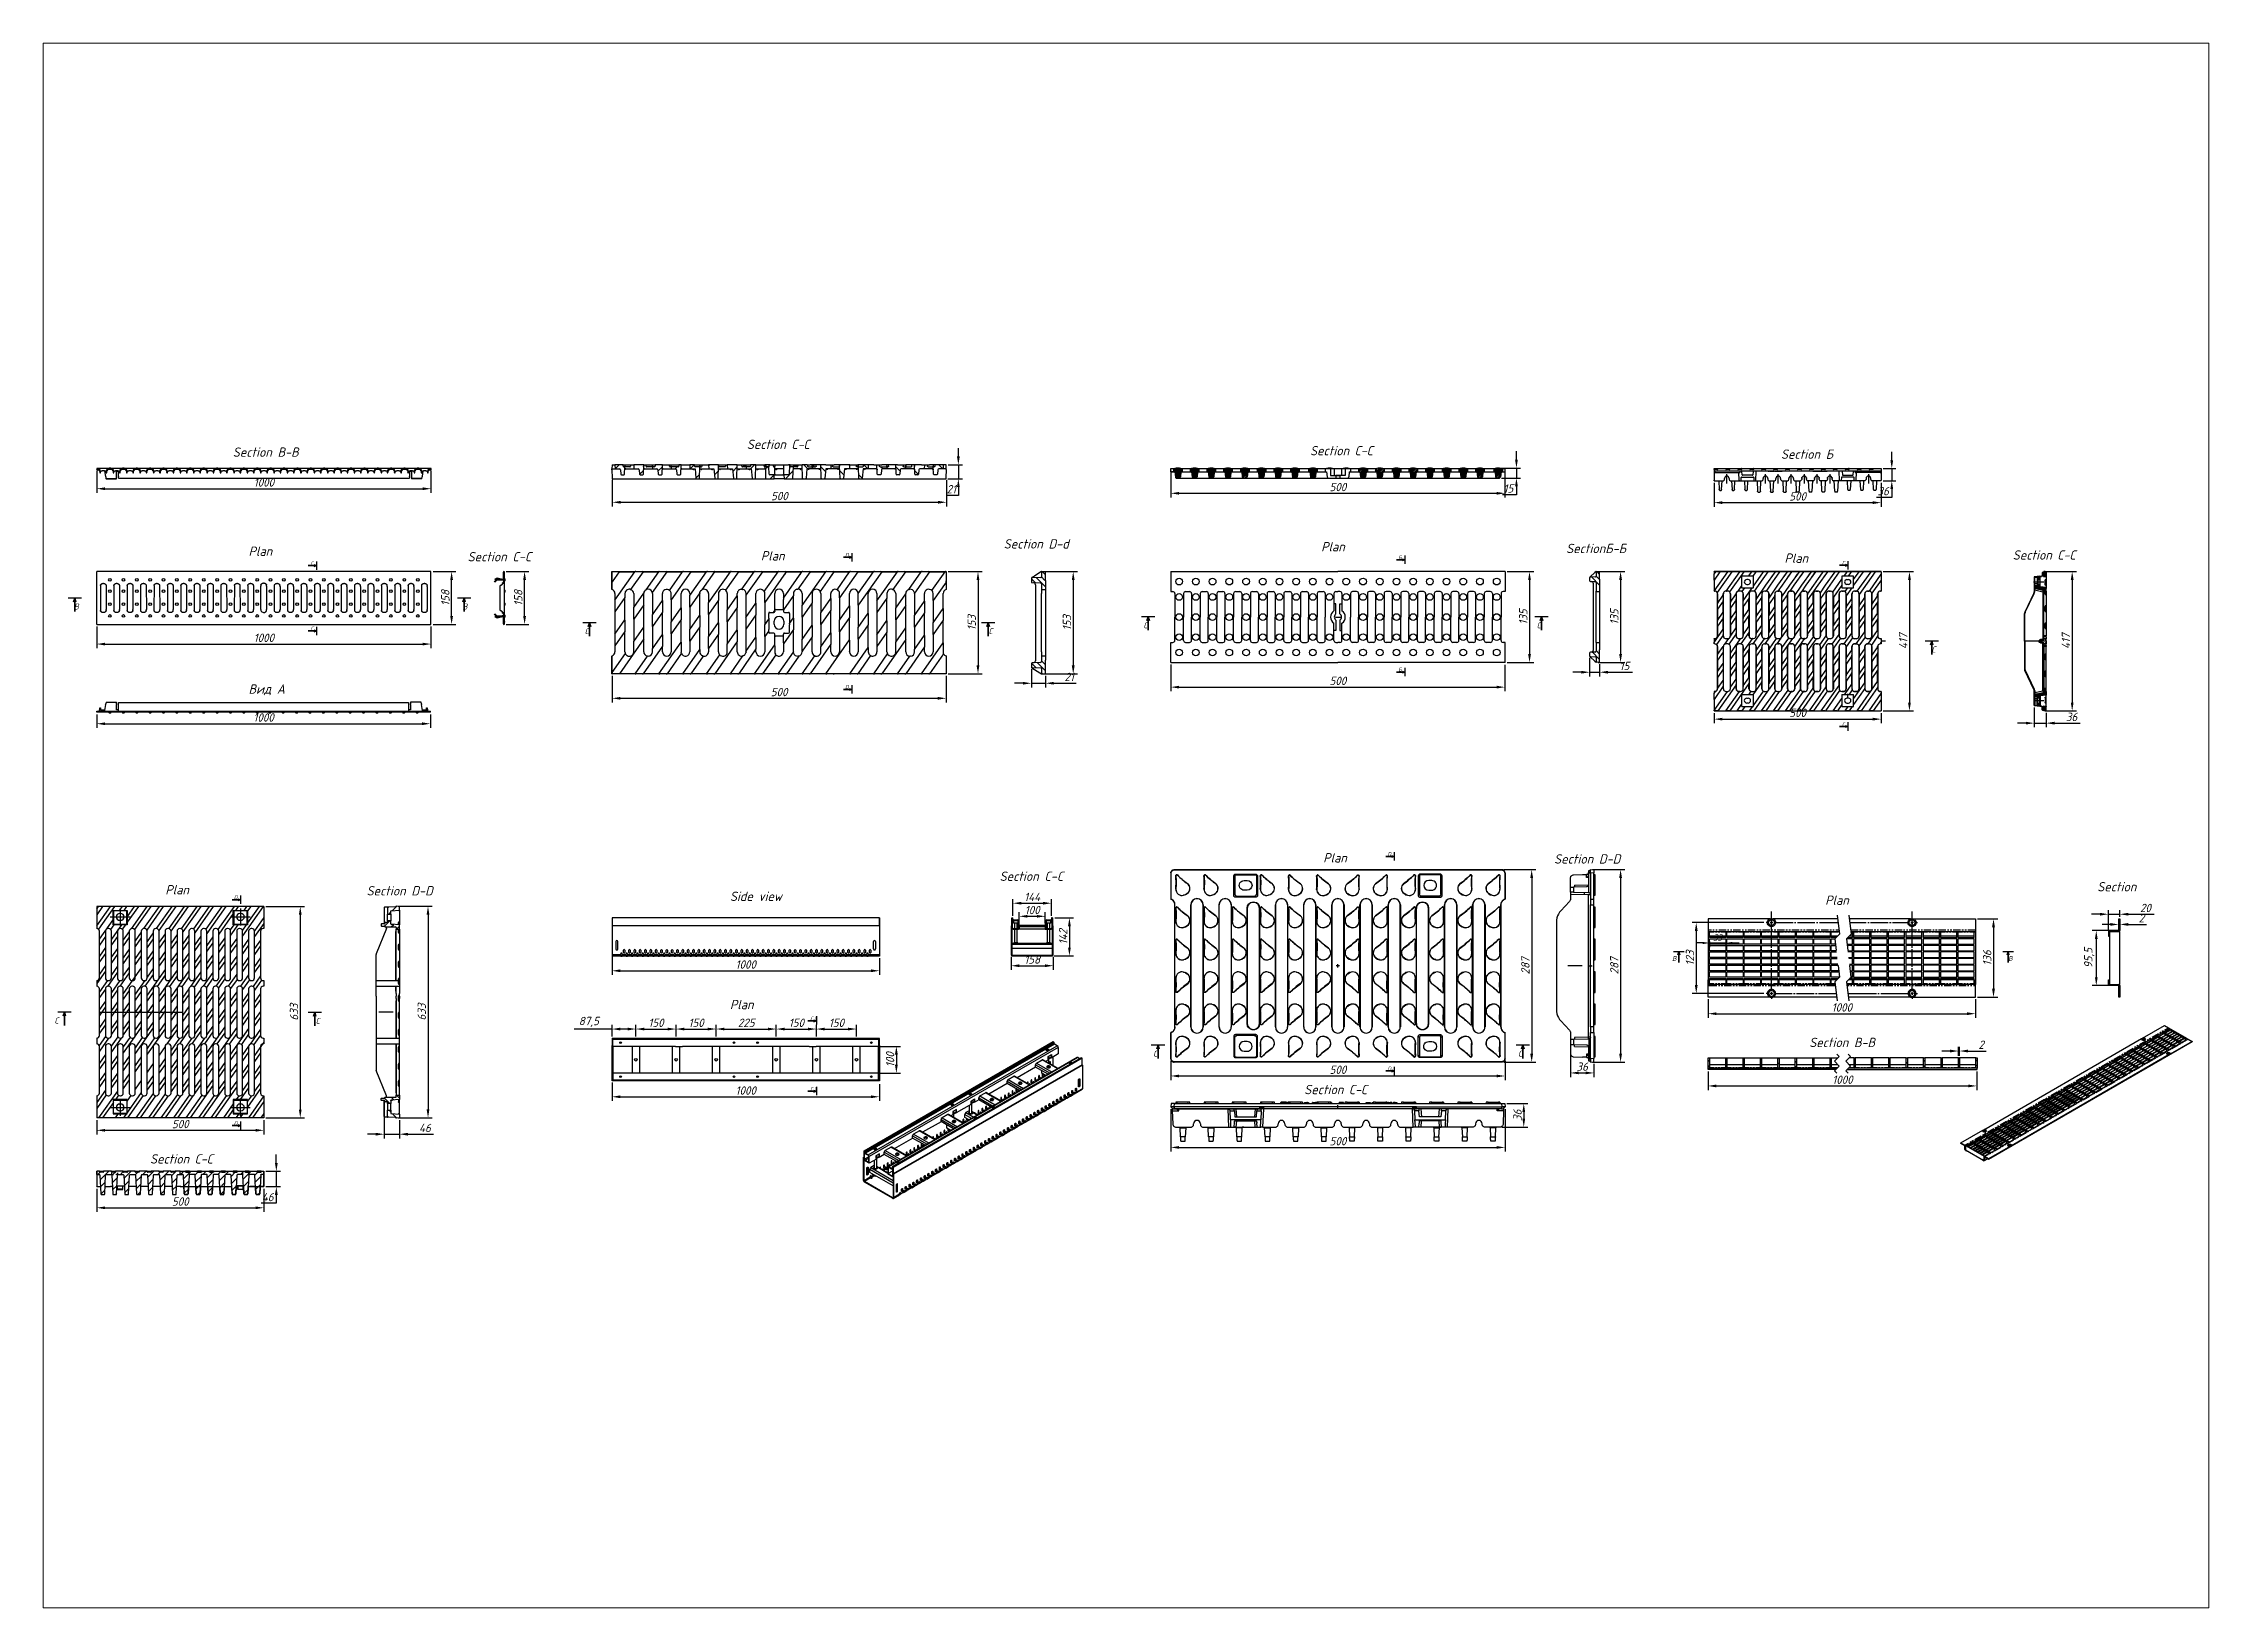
# Paper-space layout 'dwgmodels.com' of a CAD drawing. Header units: millimetres. Extents: x 0 to 257, y 5 to 190.
# The model-space entities are those that its viewports show. They can reach past a viewport. Long polylines and large blocks are cut down to what shows.
import ezdxf

# ---------------------------------------------------------------- set-up
doc = ezdxf.new("R2010")
doc.units = ezdxf.units.MM
doc.linetypes.add('CENTER', pattern=[50.8, 31.75, -6.35, 6.35, -6.35])
doc.linetypes.add('SLD-Сплошная', pattern=[0])
doc.layers.add('dwgmodels.com', color=250, linetype='Continuous')
doc.styles.add('GOST-2.304_Type-B_italic', font='')
doc.styles.get('GOST-2.304_Type-B_italic').set_extended_font_data('GOST Common', italic=True)
doc.dimstyles.new('ISO-25', dxfattribs={"dimtxt": 2.5, "dimasz": 2.5, "dimexe": 1.25, "dimexo": 0.625, "dimtad": 1, "dimtoh": 1, "dimtxsty": 'GOST-2.304_Type-B_italic', "dimcen": 2.5, "dimadec": 0, "dimazin": 0, "dimtfac": 1, "dimtmove": 0, "dimatfit": 3, "dimfxl": 1, "dimarcsym": 0})
pattern_1 = [(45, (28977.6752, 5482.2464), (-1.122534, 1.122534), [])]

psp = doc.layouts.new('dwgmodels.com')

msp = doc.modelspace()

# ---------------------------------------------------------------- texts
at = {"color": 0, "style": 'GOST-2.304_Type-B_italic'}
for s, insert, char_height, attachment_point in [('Section В-В', (29058.859, 5799.032), 2.8, 1), ('Section С-С', (29212.678, 5801.364), 2.8, 1), ('Section С-С', (29381.198, 5799.466), 2.8, 1), ('Section Б', (29522.104, 5798.423), 2.8, 1), ('Plan', (29063.593, 5769.382), 2.8, 1), ('Section C-C', (29129.13, 5767.739), 2.8, 1), ('Plan', (29216.889, 5768.002), 2.8, 1), ('D', (29243.171, 5767.449), 1.125, 3), ('Section D-d', (29289.542, 5771.579), 2.8, 1), ('Plan', (29384.549, 5770.737), 2.8, 1), (' Б', (29408.641, 5766.719), 1.125, 3), ('SectionБ-Б', (29457.843, 5770.207), 2.8, 1), ('{\\fGOST Common|b0|i1|c238|p34;Plan}', (29523.171, 5767.301), 2.8, 1), ('Section С-С', (29591.467, 5768.246), 2.8, 1), (' C', (29083.043, 5764.979), 1.125, 3), (' С', (29541.238, 5765.066), 1.125, 3), (' В', (29010.199, 5752.33), 1.8, 1), (' В', (29126.466, 5752.33), 1.8, 1), (' C', (29083.043, 5745.423), 1.125, 3), (' C', (29163.046, 5744.976), 1.8, 1), (' C', (29283.889, 5744.976), 1.8, 1), (' C', (29330.208, 5746.723), 1.8, 1), (' C', (29447.903, 5746.723), 1.8, 1), (' C', (29566.005, 5739.485), 1.8, 1), ('Вид А', (29063.593, 5728.138), 2.8, 1), ('D', (29243.171, 5727.926), 1.125, 3), (' Б', (29408.641, 5733.115), 1.125, 3), (' С', (29541.238, 5716.815), 1.125, 3), ('Plan', (29385.15, 5677.632), 2.8, 1), ('D', (29405.484, 5677.929), 1.125, 3), ('Section D-D', (29454.234, 5677.296), 2.8, 1), ('Section C-C', (29288.314, 5672.123), 2.8, 1), ('Plan', (29038.684, 5668.078), 2.8, 1), (' D', (29060.28, 5664.984), 1.125, 3), ('Section D-D', (29098.89, 5667.767), 2.8, 1), ('Side view', (29207.613, 5666.112), 2.8, 1), ('Plan', (29535.352, 5664.959), 2.8, 1), (' Section', (29615.057, 5668.983), 2.8, 1), (' В', (29488.507, 5646.839), 1.44, 1), (' В', (29589.06, 5646.839), 1.44, 1), ('Plan', (29207.621, 5633.727), 2.8, 1), (' C', (29004.38, 5628.447), 1.8, 1), (' C', (29082.562, 5628.345), 1.8, 1), (' C', (29232.525, 5628.72), 1.125, 3), (' C', (29333.125, 5618.558), 1.8, 1), (' C', (29442.322, 5618.558), 1.8, 1), ('Section В-В', (29530.565, 5622.389), 2.8, 1), ('D', (29405.484, 5613.73), 1.125, 3), (' C', (29232.525, 5607.643), 1.125, 3), ('Section С-С', (29379.473, 5608.291), 2.8, 1), (' D', (29060.28, 5597.403), 1.125, 3), ('Section С-С', (29034.097, 5587.532), 2.8, 1)]:
    msp.add_mtext_dynamic_manual_height_columns(s, width=21060, gutter_width=12.5, heights=[0], dxfattribs=dict(at, insert=insert, char_height=char_height, attachment_point=attachment_point))

# ---------------------------------------------------------------- blocks, each defined once
blk = doc.blocks.new('*D45')
at = {"color": 0, "lineweight": -2, "transparency": 16777216}
for p, q in [((29018.17, 5745.46), (29018.17, 5738.95)), ((29118.17, 5745.46), (29118.17, 5738.95)), ((29020.67, 5740.2), (29115.67, 5740.2))]:
    blk.add_line(p, q, dxfattribs=at)
at = {"color": 0, "transparency": 16777216}
for points in [[(29020.67, 5740.61), (29020.67, 5739.78), (29018.17, 5740.2)], [(29115.67, 5740.61), (29115.67, 5739.78), (29118.17, 5740.2)]]:
    blk.add_solid(points, dxfattribs=at)
at = {"layer": 'Defpoints', "color": 0, "transparency": 16777216}
for p in [(29018.17, 5746.09), (29118.17, 5746.09), (29118.17, 5740.2)]:
    blk.add_point(p, dxfattribs=at)
at = {"color": 0, "transparency": 16777216, "insert": (29068.17, 5742.07), "char_height": 2.5, "attachment_point": 5, "style": 'GOST-2.304_Type-B_italic'}
blk.add_mtext('1000', dxfattribs=at)
blk = doc.blocks.new('*D46')
at = {"color": 0, "lineweight": -2, "transparency": 16777216}
for p, q in [((29018.17, 5719.17), (29018.17, 5715.11)), ((29020.67, 5716.36), (29115.49, 5716.36)), ((29117.99, 5719.17), (29117.99, 5715.11))]:
    blk.add_line(p, q, dxfattribs=at)
at = {"color": 0, "transparency": 16777216}
for points in [[(29020.67, 5716.77), (29020.67, 5715.94), (29018.17, 5716.36)], [(29115.49, 5716.77), (29115.49, 5715.94), (29117.99, 5716.36)]]:
    blk.add_solid(points, dxfattribs=at)
at = {"layer": 'Defpoints', "color": 0, "transparency": 16777216}
for p in [(29018.17, 5719.79), (29117.99, 5719.79), (29117.99, 5716.36)]:
    blk.add_point(p, dxfattribs=at)
at = {"color": 0, "transparency": 16777216, "insert": (29068.08, 5718.23), "char_height": 2.5, "attachment_point": 5, "style": 'GOST-2.304_Type-B_italic'}
blk.add_mtext('1000', dxfattribs=at)
blk = doc.blocks.new('*D47')
at = {"color": 0, "lineweight": -2, "transparency": 16777216}
for p, q in [((29118.79, 5761.89), (29125.6, 5761.89)), ((29124.35, 5748.59), (29124.35, 5759.39)), ((29118.79, 5746.09), (29125.6, 5746.09))]:
    blk.add_line(p, q, dxfattribs=at)
at = {"color": 0, "transparency": 16777216}
for points in [[(29123.93, 5759.39), (29124.77, 5759.39), (29124.35, 5761.89)], [(29123.93, 5748.59), (29124.77, 5748.59), (29124.35, 5746.09)]]:
    blk.add_solid(points, dxfattribs=at)
at = {"layer": 'Defpoints', "color": 0, "transparency": 16777216}
for p in [(29118.17, 5761.89), (29124.35, 5761.89), (29118.17, 5746.09)]:
    blk.add_point(p, dxfattribs=at)
at = {"color": 0, "transparency": 16777216, "insert": (29122.47, 5753.99), "char_height": 2.5, "attachment_point": 5, "rotation": 90, "style": 'GOST-2.304_Type-B_italic'}
blk.add_mtext('158', dxfattribs=at)
blk = doc.blocks.new('*D23')
at = {"color": 0, "lineweight": -2, "transparency": 16777216}
for p, q in [((29018.17, 5792.07), (29018.17, 5785.44)), ((29020.67, 5786.69), (29115.67, 5786.69)), ((29118.17, 5792.07), (29118.17, 5785.44))]:
    blk.add_line(p, q, dxfattribs=at)
at = {"color": 0, "transparency": 16777216}
for points in [[(29020.67, 5787.1), (29020.67, 5786.27), (29018.17, 5786.69)], [(29115.67, 5787.1), (29115.67, 5786.27), (29118.17, 5786.69)]]:
    blk.add_solid(points, dxfattribs=at)
at = {"layer": 'Defpoints', "color": 0, "transparency": 16777216}
for p in [(29018.17, 5792.69), (29118.17, 5792.69), (29118.17, 5786.69)]:
    blk.add_point(p, dxfattribs=at)
at = {"color": 0, "transparency": 16777216, "insert": (29068.17, 5788.56), "char_height": 2.5, "attachment_point": 5, "style": 'GOST-2.304_Type-B_italic'}
blk.add_mtext('1000', dxfattribs=at)
blk = doc.blocks.new('*D24')
at = {"color": 0, "lineweight": -2, "transparency": 16777216}
for p, q in [((29140.63, 5761.89), (29147.44, 5761.89)), ((29146.19, 5748.59), (29146.19, 5759.39)), ((29140.63, 5746.09), (29147.44, 5746.09))]:
    blk.add_line(p, q, dxfattribs=at)
at = {"color": 0, "transparency": 16777216}
for points in [[(29145.77, 5759.39), (29146.61, 5759.39), (29146.19, 5761.89)], [(29145.77, 5748.59), (29146.61, 5748.59), (29146.19, 5746.09)]]:
    blk.add_solid(points, dxfattribs=at)
at = {"layer": 'Defpoints', "color": 0, "transparency": 16777216}
for p in [(29140.01, 5761.89), (29146.19, 5761.89), (29140.01, 5746.09)]:
    blk.add_point(p, dxfattribs=at)
at = {"color": 0, "transparency": 16777216, "insert": (29144.31, 5753.99), "char_height": 2.5, "attachment_point": 5, "rotation": 90, "style": 'GOST-2.304_Type-B_italic'}
blk.add_mtext('158', dxfattribs=at)
blk = doc.blocks.new('*D35')
at = {"color": 0, "lineweight": -2, "transparency": 16777216}
for p, q in [((29172.35, 5730.7), (29172.35, 5722.72)), ((29272.33, 5730.66), (29272.33, 5722.72)), ((29174.85, 5723.97), (29269.83, 5723.97))]:
    blk.add_line(p, q, dxfattribs=at)
at = {"color": 0, "transparency": 16777216}
for points in [[(29174.85, 5724.38), (29174.85, 5723.55), (29172.35, 5723.97)], [(29269.83, 5724.38), (29269.83, 5723.55), (29272.33, 5723.97)]]:
    blk.add_solid(points, dxfattribs=at)
at = {"layer": 'Defpoints', "color": 0, "transparency": 16777216}
for p in [(29172.35, 5731.33), (29272.33, 5731.29), (29272.33, 5723.97)]:
    blk.add_point(p, dxfattribs=at)
at = {"color": 0, "transparency": 16777216, "insert": (29222.34, 5725.84), "char_height": 2.5, "attachment_point": 5, "style": 'GOST-2.304_Type-B_italic'}
blk.add_mtext('500', dxfattribs=at)
blk = doc.blocks.new('*D36')
at = {"color": 0, "lineweight": -2, "transparency": 16777216}
for p, q in [((29272.93, 5761.87), (29283.11, 5761.87)), ((29281.86, 5759.37), (29281.86, 5733.79)), ((29272.95, 5731.29), (29283.11, 5731.29))]:
    blk.add_line(p, q, dxfattribs=at)
at = {"color": 0, "transparency": 16777216}
for points in [[(29281.44, 5759.37), (29282.27, 5759.37), (29281.86, 5761.87)], [(29281.44, 5733.79), (29282.27, 5733.79), (29281.86, 5731.29)]]:
    blk.add_solid(points, dxfattribs=at)
at = {"layer": 'Defpoints', "color": 0, "transparency": 16777216}
for p in [(29272.31, 5761.87), (29272.33, 5731.29), (29281.86, 5731.29)]:
    blk.add_point(p, dxfattribs=at)
at = {"color": 0, "transparency": 16777216, "insert": (29279.98, 5746.58), "char_height": 2.5, "attachment_point": 5, "rotation": 90, "style": 'GOST-2.304_Type-B_italic'}
blk.add_mtext('153', dxfattribs=at)
blk = doc.blocks.new('*D15')
at = {"color": 0, "lineweight": -2, "transparency": 16777216}
for p, q in [((29301.42, 5761.87), (29311.6, 5761.87)), ((29310.35, 5759.37), (29310.35, 5733.79)), ((29301.45, 5731.29), (29311.6, 5731.29))]:
    blk.add_line(p, q, dxfattribs=at)
at = {"color": 0, "transparency": 16777216}
for points in [[(29309.93, 5759.37), (29310.77, 5759.37), (29310.35, 5761.87)], [(29309.93, 5733.79), (29310.77, 5733.79), (29310.35, 5731.29)]]:
    blk.add_solid(points, dxfattribs=at)
at = {"layer": 'Defpoints', "color": 0, "transparency": 16777216}
for p in [(29300.8, 5761.87), (29300.82, 5731.29), (29310.35, 5731.29)]:
    blk.add_point(p, dxfattribs=at)
at = {"color": 0, "transparency": 16777216, "insert": (29308.47, 5746.58), "char_height": 2.5, "attachment_point": 5, "rotation": 90, "style": 'GOST-2.304_Type-B_italic'}
blk.add_mtext('153', dxfattribs=at)
blk = doc.blocks.new('*D16')
at = {"color": 0, "lineweight": -2, "transparency": 16777216}
for p, q in [((29172.44, 5789.37), (29172.44, 5781.38)), ((29272.42, 5789.32), (29272.42, 5781.38)), ((29174.94, 5782.63), (29269.92, 5782.63))]:
    blk.add_line(p, q, dxfattribs=at)
at = {"color": 0, "transparency": 16777216}
for points in [[(29174.94, 5783.05), (29174.94, 5782.21), (29172.44, 5782.63)], [(29269.92, 5783.05), (29269.92, 5782.21), (29272.42, 5782.63)]]:
    blk.add_solid(points, dxfattribs=at)
at = {"layer": 'Defpoints', "color": 0, "transparency": 16777216}
for p in [(29172.44, 5789.99), (29272.42, 5789.95), (29272.42, 5782.63)]:
    blk.add_point(p, dxfattribs=at)
at = {"color": 0, "transparency": 16777216, "insert": (29222.43, 5784.5), "char_height": 2.5, "attachment_point": 5, "style": 'GOST-2.304_Type-B_italic'}
blk.add_mtext('500', dxfattribs=at)
blk = doc.blocks.new('*D37')
at = {"color": 0, "lineweight": -2, "transparency": 16777216}
for p, q in [((29295.32, 5728.47), (29292.82, 5728.47)), ((29297.82, 5732.71), (29297.82, 5727.22)), ((29297.82, 5728.47), (29302.02, 5728.47)), ((29302.02, 5730.69), (29302.02, 5727.22)), ((29304.52, 5728.47), (29311.25, 5728.47))]:
    blk.add_line(p, q, dxfattribs=at)
at = {"color": 0, "transparency": 16777216}
for points in [[(29295.32, 5728.89), (29295.32, 5728.06), (29297.82, 5728.47)], [(29304.52, 5728.89), (29304.52, 5728.06), (29302.02, 5728.47)]]:
    blk.add_solid(points, dxfattribs=at)
at = {"layer": 'Defpoints', "color": 0, "transparency": 16777216}
for p in [(29297.82, 5733.34), (29302.02, 5731.31), (29302.02, 5728.47)]:
    blk.add_point(p, dxfattribs=at)
at = {"color": 0, "transparency": 16777216, "insert": (29309.13, 5730.35), "char_height": 2.5, "attachment_point": 5, "style": 'GOST-2.304_Type-B_italic'}
blk.add_mtext('21', dxfattribs=at)
blk = doc.blocks.new('*D38')
at = {"color": 0, "lineweight": -2, "transparency": 16777216}
for p, q in [((29272.91, 5793.86), (29277.23, 5793.86)), ((29275.98, 5796.36), (29275.98, 5798.86)), ((29275.98, 5793.86), (29275.98, 5789.66)), ((29272.85, 5789.66), (29277.23, 5789.66)), ((29275.98, 5787.16), (29275.98, 5784.66)), ((29275.98, 5784.66), (29272.38, 5784.66))]:
    blk.add_line(p, q, dxfattribs=at)
at = {"color": 0, "transparency": 16777216}
for points in [[(29275.56, 5796.36), (29276.4, 5796.36), (29275.98, 5793.86)], [(29275.56, 5787.16), (29276.4, 5787.16), (29275.98, 5789.66)]]:
    blk.add_solid(points, dxfattribs=at)
at = {"layer": 'Defpoints', "color": 0, "transparency": 16777216}
for p in [(29272.29, 5793.86), (29272.22, 5789.66), (29275.98, 5789.66)]:
    blk.add_point(p, dxfattribs=at)
at = {"color": 0, "transparency": 16777216, "insert": (29273.87, 5786.54), "char_height": 2.5, "attachment_point": 5, "style": 'GOST-2.304_Type-B_italic'}
blk.add_mtext('21', dxfattribs=at)
blk = doc.blocks.new('*D17')
at = {"color": 0, "lineweight": -2, "transparency": 16777216}
for p, q in [((29339.55, 5734.05), (29339.55, 5726.06)), ((29439.53, 5734.01), (29439.53, 5726.06)), ((29342.05, 5727.31), (29437.03, 5727.31))]:
    blk.add_line(p, q, dxfattribs=at)
at = {"color": 0, "transparency": 16777216}
for points in [[(29342.05, 5727.73), (29342.05, 5726.9), (29339.55, 5727.31)], [(29437.03, 5727.73), (29437.03, 5726.9), (29439.53, 5727.31)]]:
    blk.add_solid(points, dxfattribs=at)
at = {"layer": 'Defpoints', "color": 0, "transparency": 16777216}
for p in [(29339.55, 5734.68), (29439.53, 5734.63), (29439.53, 5727.31)]:
    blk.add_point(p, dxfattribs=at)
at = {"color": 0, "transparency": 16777216, "insert": (29389.54, 5729.19), "char_height": 2.5, "attachment_point": 5, "style": 'GOST-2.304_Type-B_italic'}
blk.add_mtext('500', dxfattribs=at)
blk = doc.blocks.new('*D18')
at = {"color": 0, "lineweight": -2, "transparency": 16777216}
for p, q in [((29339.55, 5792.06), (29339.55, 5784.07)), ((29439.53, 5792.01), (29439.53, 5784.07)), ((29342.05, 5785.32), (29437.03, 5785.32))]:
    blk.add_line(p, q, dxfattribs=at)
at = {"color": 0, "transparency": 16777216}
for points in [[(29342.05, 5785.73), (29342.05, 5784.9), (29339.55, 5785.32)], [(29437.03, 5785.73), (29437.03, 5784.9), (29439.53, 5785.32)]]:
    blk.add_solid(points, dxfattribs=at)
at = {"layer": 'Defpoints', "color": 0, "transparency": 16777216}
for p in [(29339.55, 5792.68), (29439.53, 5792.64), (29439.53, 5785.32)]:
    blk.add_point(p, dxfattribs=at)
at = {"color": 0, "transparency": 16777216, "insert": (29389.54, 5787.19), "char_height": 2.5, "attachment_point": 5, "style": 'GOST-2.304_Type-B_italic'}
blk.add_mtext('500', dxfattribs=at)
blk = doc.blocks.new('*D39')
at = {"color": 0, "lineweight": -2, "transparency": 16777216}
for p, q in [((29440.18, 5761.89), (29448.13, 5761.89)), ((29446.88, 5759.39), (29446.88, 5737.19)), ((29440.18, 5734.69), (29448.13, 5734.69))]:
    blk.add_line(p, q, dxfattribs=at)
at = {"color": 0, "transparency": 16777216}
for points in [[(29446.47, 5759.39), (29447.3, 5759.39), (29446.88, 5761.89)], [(29446.47, 5737.19), (29447.3, 5737.19), (29446.88, 5734.69)]]:
    blk.add_solid(points, dxfattribs=at)
at = {"layer": 'Defpoints', "color": 0, "transparency": 16777216}
for p in [(29439.56, 5761.89), (29439.56, 5734.69), (29446.88, 5734.69)]:
    blk.add_point(p, dxfattribs=at)
at = {"color": 0, "transparency": 16777216, "insert": (29445.01, 5748.29), "char_height": 2.5, "attachment_point": 5, "rotation": 90, "style": 'GOST-2.304_Type-B_italic'}
blk.add_mtext('135', dxfattribs=at)
blk = doc.blocks.new('*D19')
at = {"color": 0, "lineweight": -2, "transparency": 16777216}
for p, q in [((29467.43, 5761.89), (29475.38, 5761.89)), ((29474.13, 5759.39), (29474.13, 5737.19)), ((29467.43, 5734.69), (29475.38, 5734.69))]:
    blk.add_line(p, q, dxfattribs=at)
at = {"color": 0, "transparency": 16777216}
for points in [[(29473.71, 5759.39), (29474.55, 5759.39), (29474.13, 5761.89)], [(29473.71, 5737.19), (29474.55, 5737.19), (29474.13, 5734.69)]]:
    blk.add_solid(points, dxfattribs=at)
at = {"layer": 'Defpoints', "color": 0, "transparency": 16777216}
for p in [(29466.81, 5761.89), (29466.81, 5734.69), (29474.13, 5734.69)]:
    blk.add_point(p, dxfattribs=at)
at = {"color": 0, "transparency": 16777216, "insert": (29472.26, 5748.29), "char_height": 2.5, "attachment_point": 5, "rotation": 90, "style": 'GOST-2.304_Type-B_italic'}
blk.add_mtext('135', dxfattribs=at)
blk = doc.blocks.new('*D40')
at = {"color": 0, "lineweight": -2, "transparency": 16777216}
for p, q in [((29464.87, 5736.12), (29464.87, 5730.52)), ((29467.87, 5734.22), (29467.87, 5730.52)), ((29462.37, 5731.77), (29459.87, 5731.77)), ((29464.87, 5731.77), (29467.87, 5731.77)), ((29470.37, 5731.77), (29477.69, 5731.77))]:
    blk.add_line(p, q, dxfattribs=at)
at = {"color": 0, "transparency": 16777216}
for points in [[(29462.37, 5732.19), (29462.37, 5731.35), (29464.87, 5731.77)], [(29470.37, 5732.19), (29470.37, 5731.35), (29467.87, 5731.77)]]:
    blk.add_solid(points, dxfattribs=at)
at = {"layer": 'Defpoints', "color": 0, "transparency": 16777216}
for p in [(29464.87, 5736.75), (29467.87, 5734.85), (29467.87, 5731.77)]:
    blk.add_point(p, dxfattribs=at)
at = {"color": 0, "transparency": 16777216, "insert": (29475.28, 5733.65), "char_height": 2.5, "attachment_point": 5, "style": 'GOST-2.304_Type-B_italic'}
blk.add_mtext('15', dxfattribs=at)
blk = doc.blocks.new('*D41')
at = {"color": 0, "lineweight": -2, "transparency": 16777216}
for p, q in [((29438.26, 5792.88), (29444.22, 5792.88)), ((29442.97, 5795.38), (29442.97, 5797.88)), ((29442.97, 5792.88), (29442.97, 5789.89)), ((29438.55, 5789.89), (29444.22, 5789.89)), ((29442.97, 5787.39), (29442.97, 5784.89)), ((29442.97, 5784.89), (29438.77, 5784.89))]:
    blk.add_line(p, q, dxfattribs=at)
at = {"color": 0, "transparency": 16777216}
for points in [[(29442.55, 5795.38), (29443.39, 5795.38), (29442.97, 5792.88)], [(29442.55, 5787.39), (29443.39, 5787.39), (29442.97, 5789.89)]]:
    blk.add_solid(points, dxfattribs=at)
at = {"layer": 'Defpoints', "color": 0, "transparency": 16777216}
for p in [(29437.64, 5792.88), (29437.92, 5789.89), (29442.97, 5789.89)]:
    blk.add_point(p, dxfattribs=at)
at = {"color": 0, "transparency": 16777216, "insert": (29440.56, 5786.77), "char_height": 2.5, "attachment_point": 5, "style": 'GOST-2.304_Type-B_italic'}
blk.add_mtext('15', dxfattribs=at)
blk = doc.blocks.new('*D20')
at = {"color": 0, "lineweight": -2, "transparency": 16777216}
for p, q in [((29502.1, 5719.55), (29502.1, 5716.48)), ((29504.6, 5717.73), (29549.6, 5717.73)), ((29552.1, 5719.56), (29552.1, 5716.48))]:
    blk.add_line(p, q, dxfattribs=at)
at = {"color": 0, "transparency": 16777216}
for points in [[(29504.6, 5718.15), (29504.6, 5717.32), (29502.1, 5717.73)], [(29549.6, 5718.15), (29549.6, 5717.32), (29552.1, 5717.73)]]:
    blk.add_solid(points, dxfattribs=at)
at = {"layer": 'Defpoints', "color": 0, "transparency": 16777216}
for p in [(29502.1, 5720.18), (29552.1, 5720.19), (29552.1, 5717.73)]:
    blk.add_point(p, dxfattribs=at)
at = {"color": 0, "transparency": 16777216, "insert": (29527.1, 5719.61), "char_height": 2.5, "attachment_point": 5, "style": 'GOST-2.304_Type-B_italic'}
blk.add_mtext('500', dxfattribs=at)
blk = doc.blocks.new('*D21')
at = {"color": 0, "lineweight": -2, "transparency": 16777216}
for p, q in [((29502.1, 5788.46), (29502.1, 5781.27)), ((29552.1, 5788.47), (29552.1, 5781.27)), ((29504.6, 5782.52), (29549.6, 5782.52))]:
    blk.add_line(p, q, dxfattribs=at)
at = {"color": 0, "transparency": 16777216}
for points in [[(29504.6, 5782.94), (29504.6, 5782.1), (29502.1, 5782.52)], [(29549.6, 5782.94), (29549.6, 5782.1), (29552.1, 5782.52)]]:
    blk.add_solid(points, dxfattribs=at)
at = {"layer": 'Defpoints', "color": 0, "transparency": 16777216}
for p in [(29502.1, 5789.08), (29552.1, 5789.09), (29552.1, 5782.52)]:
    blk.add_point(p, dxfattribs=at)
at = {"color": 0, "transparency": 16777216, "insert": (29527.1, 5784.39), "char_height": 2.5, "attachment_point": 5, "style": 'GOST-2.304_Type-B_italic'}
blk.add_mtext('500', dxfattribs=at)
blk = doc.blocks.new('*D42')
at = {"color": 0, "lineweight": -2, "transparency": 16777216}
for p, q in [((29552.73, 5761.89), (29561.82, 5761.89)), ((29560.57, 5759.39), (29560.57, 5722.69)), ((29552.73, 5720.19), (29561.82, 5720.19))]:
    blk.add_line(p, q, dxfattribs=at)
at = {"color": 0, "transparency": 16777216}
for points in [[(29560.15, 5759.39), (29560.99, 5759.39), (29560.57, 5761.89)], [(29560.15, 5722.69), (29560.99, 5722.69), (29560.57, 5720.19)]]:
    blk.add_solid(points, dxfattribs=at)
at = {"layer": 'Defpoints', "color": 0, "transparency": 16777216}
for p in [(29552.1, 5761.89), (29552.1, 5720.19), (29560.57, 5720.19)]:
    blk.add_point(p, dxfattribs=at)
at = {"color": 0, "transparency": 16777216, "insert": (29558.69, 5741.04), "char_height": 2.5, "attachment_point": 5, "rotation": 90, "style": 'GOST-2.304_Type-B_italic'}
blk.add_mtext('417', dxfattribs=at)
blk = doc.blocks.new('*D22')
at = {"color": 0, "lineweight": -2, "transparency": 16777216}
for p, q in [((29601.42, 5761.89), (29610.51, 5761.89)), ((29609.26, 5759.39), (29609.26, 5722.69)), ((29601.42, 5720.19), (29610.51, 5720.19))]:
    blk.add_line(p, q, dxfattribs=at)
at = {"color": 0, "transparency": 16777216}
for points in [[(29608.85, 5759.39), (29609.68, 5759.39), (29609.26, 5761.89)], [(29608.85, 5722.69), (29609.68, 5722.69), (29609.26, 5720.19)]]:
    blk.add_solid(points, dxfattribs=at)
at = {"layer": 'Defpoints', "color": 0, "transparency": 16777216}
for p in [(29600.8, 5761.89), (29600.8, 5720.19), (29609.26, 5720.19)]:
    blk.add_point(p, dxfattribs=at)
at = {"color": 0, "transparency": 16777216, "insert": (29607.39, 5741.04), "char_height": 2.5, "attachment_point": 5, "rotation": 90, "style": 'GOST-2.304_Type-B_italic'}
blk.add_mtext('417', dxfattribs=at)
blk = doc.blocks.new('*D43')
at = {"color": 0, "lineweight": -2, "transparency": 16777216}
for p, q in [((29597.9, 5721.25), (29597.9, 5715.29)), ((29595.4, 5716.54), (29592.9, 5716.54)), ((29597.9, 5716.54), (29601.5, 5716.54)), ((29601.5, 5719.59), (29601.5, 5715.29)), ((29604, 5716.54), (29611.67, 5716.54))]:
    blk.add_line(p, q, dxfattribs=at)
at = {"color": 0, "transparency": 16777216}
for points in [[(29595.4, 5716.95), (29595.4, 5716.12), (29597.9, 5716.54)], [(29604, 5716.95), (29604, 5716.12), (29601.5, 5716.54)]]:
    blk.add_solid(points, dxfattribs=at)
at = {"layer": 'Defpoints', "color": 0, "transparency": 16777216}
for p in [(29597.9, 5721.88), (29601.5, 5720.21), (29601.5, 5716.54)]:
    blk.add_point(p, dxfattribs=at)
at = {"color": 0, "transparency": 16777216, "insert": (29609.08, 5718.41), "char_height": 2.5, "attachment_point": 5, "style": 'GOST-2.304_Type-B_italic'}
blk.add_mtext('36', dxfattribs=at)
blk = doc.blocks.new('*D44')
at = {"color": 0, "lineweight": -2, "transparency": 16777216}
for p, q in [((29552.73, 5792.69), (29556.54, 5792.69)), ((29555.29, 5795.19), (29555.29, 5797.69)), ((29555.29, 5792.69), (29555.29, 5789.09)), ((29552.73, 5789.09), (29556.54, 5789.09)), ((29555.29, 5786.59), (29555.29, 5784.09)), ((29555.29, 5784.09), (29550.73, 5784.09))]:
    blk.add_line(p, q, dxfattribs=at)
at = {"color": 0, "transparency": 16777216}
for points in [[(29554.87, 5795.19), (29555.7, 5795.19), (29555.29, 5792.69)], [(29554.87, 5786.59), (29555.7, 5786.59), (29555.29, 5789.09)]]:
    blk.add_solid(points, dxfattribs=at)
at = {"layer": 'Defpoints', "color": 0, "transparency": 16777216}
for p in [(29552.1, 5792.69), (29552.1, 5789.09), (29555.29, 5789.09)]:
    blk.add_point(p, dxfattribs=at)
at = {"color": 0, "transparency": 16777216, "insert": (29552.7, 5785.97), "char_height": 2.5, "attachment_point": 5, "style": 'GOST-2.304_Type-B_italic'}
blk.add_mtext('36', dxfattribs=at)
blk = doc.blocks.new('*D0')
at = {"color": 0, "lineweight": -2, "transparency": 16777216}
for p, q in [((29018.16, 5577.19), (29018.16, 5570.26)), ((29068.17, 5577.2), (29068.17, 5570.26)), ((29020.66, 5571.51), (29065.67, 5571.51))]:
    blk.add_line(p, q, dxfattribs=at)
at = {"color": 0, "transparency": 16777216}
for points in [[(29020.66, 5571.92), (29020.66, 5571.09), (29018.16, 5571.51)], [(29065.67, 5571.92), (29065.67, 5571.09), (29068.17, 5571.51)]]:
    blk.add_solid(points, dxfattribs=at)
at = {"layer": 'Defpoints', "color": 0, "transparency": 16777216}
for p in [(29018.16, 5577.81), (29068.17, 5577.82), (29068.17, 5571.51)]:
    blk.add_point(p, dxfattribs=at)
at = {"color": 0, "transparency": 16777216, "insert": (29043.16, 5573.38), "char_height": 2.5, "attachment_point": 5, "style": 'GOST-2.304_Type-B_italic'}
blk.add_mtext('500', dxfattribs=at)
blk = doc.blocks.new('*D25')
at = {"color": 0, "lineweight": -2, "transparency": 16777216}
for p, q in [((29071.9, 5584.95), (29071.9, 5587.45)), ((29068.79, 5582.45), (29073.15, 5582.45)), ((29071.9, 5582.45), (29071.9, 5577.85)), ((29071.9, 5572.85), (29067.35, 5572.85)), ((29068.79, 5577.85), (29073.15, 5577.85)), ((29071.9, 5575.35), (29071.9, 5572.85))]:
    blk.add_line(p, q, dxfattribs=at)
at = {"color": 0, "transparency": 16777216}
for points in [[(29071.48, 5584.95), (29072.32, 5584.95), (29071.9, 5582.45)], [(29071.48, 5575.35), (29072.32, 5575.35), (29071.9, 5577.85)]]:
    blk.add_solid(points, dxfattribs=at)
at = {"layer": 'Defpoints', "color": 0, "transparency": 16777216}
for p in [(29068.17, 5582.45), (29068.17, 5577.85), (29071.9, 5577.85)]:
    blk.add_point(p, dxfattribs=at)
at = {"color": 0, "transparency": 16777216, "insert": (29069.31, 5574.72), "char_height": 2.5, "attachment_point": 5, "style": 'GOST-2.304_Type-B_italic'}
blk.add_mtext('46', dxfattribs=at)
blk = doc.blocks.new('*D26')
at = {"color": 0, "lineweight": -2, "transparency": 16777216}
for p, q in [((29068.79, 5661.7), (29080.31, 5661.7)), ((29079.06, 5659.2), (29079.06, 5600.9)), ((29068.79, 5598.4), (29080.31, 5598.4))]:
    blk.add_line(p, q, dxfattribs=at)
at = {"color": 0, "transparency": 16777216}
for points in [[(29078.65, 5659.2), (29079.48, 5659.2), (29079.06, 5661.7)], [(29078.65, 5600.9), (29079.48, 5600.9), (29079.06, 5598.4)]]:
    blk.add_solid(points, dxfattribs=at)
at = {"layer": 'Defpoints', "color": 0, "transparency": 16777216}
for p in [(29068.17, 5661.7), (29068.17, 5598.4), (29079.06, 5598.4)]:
    blk.add_point(p, dxfattribs=at)
at = {"color": 0, "transparency": 16777216, "insert": (29077.19, 5630.05), "char_height": 2.5, "attachment_point": 5, "rotation": 90, "style": 'GOST-2.304_Type-B_italic'}
blk.add_mtext('633', dxfattribs=at)
blk = doc.blocks.new('*D1')
at = {"color": 0, "lineweight": -2, "transparency": 16777216}
for p, q in [((29108.38, 5661.73), (29118.54, 5661.73)), ((29117.29, 5659.23), (29117.29, 5600.93)), ((29108.38, 5598.43), (29118.54, 5598.43))]:
    blk.add_line(p, q, dxfattribs=at)
at = {"color": 0, "transparency": 16777216}
for points in [[(29116.87, 5659.23), (29117.7, 5659.23), (29117.29, 5661.73)], [(29116.87, 5600.93), (29117.7, 5600.93), (29117.29, 5598.43)]]:
    blk.add_solid(points, dxfattribs=at)
at = {"layer": 'Defpoints', "color": 0, "transparency": 16777216}
for p in [(29107.76, 5661.73), (29107.76, 5598.43), (29117.29, 5598.43)]:
    blk.add_point(p, dxfattribs=at)
at = {"color": 0, "transparency": 16777216, "insert": (29115.41, 5630.08), "char_height": 2.5, "attachment_point": 5, "rotation": 90, "style": 'GOST-2.304_Type-B_italic'}
blk.add_mtext('633', dxfattribs=at)
blk = doc.blocks.new('*D2')
at = {"color": 0, "lineweight": -2, "transparency": 16777216}
for p, q in [((29104.16, 5602.99), (29104.16, 5592.28)), ((29101.66, 5593.53), (29099.16, 5593.53)), ((29104.16, 5593.53), (29108.76, 5593.53)), ((29108.76, 5597.77), (29108.76, 5592.28)), ((29111.26, 5593.53), (29118.93, 5593.53))]:
    blk.add_line(p, q, dxfattribs=at)
at = {"color": 0, "transparency": 16777216}
for points in [[(29101.66, 5593.94), (29101.66, 5593.11), (29104.16, 5593.53)], [(29111.26, 5593.94), (29111.26, 5593.11), (29108.76, 5593.53)]]:
    blk.add_solid(points, dxfattribs=at)
at = {"layer": 'Defpoints', "color": 0, "transparency": 16777216}
for p in [(29104.16, 5603.62), (29108.76, 5598.4), (29108.76, 5593.53)]:
    blk.add_point(p, dxfattribs=at)
at = {"color": 0, "transparency": 16777216, "insert": (29116.35, 5595.4), "char_height": 2.5, "attachment_point": 5, "style": 'GOST-2.304_Type-B_italic'}
blk.add_mtext('46', dxfattribs=at)
blk = doc.blocks.new('*D3')
at = {"color": 0, "lineweight": -2, "transparency": 16777216}
for p, q in [((29018.16, 5597.76), (29018.16, 5593.44)), ((29020.66, 5594.69), (29065.67, 5594.69)), ((29068.17, 5597.77), (29068.17, 5593.44))]:
    blk.add_line(p, q, dxfattribs=at)
at = {"color": 0, "transparency": 16777216}
for points in [[(29020.66, 5595.11), (29020.66, 5594.28), (29018.16, 5594.69)], [(29065.67, 5595.11), (29065.67, 5594.28), (29068.17, 5594.69)]]:
    blk.add_solid(points, dxfattribs=at)
at = {"layer": 'Defpoints', "color": 0, "transparency": 16777216}
for p in [(29018.16, 5598.39), (29068.17, 5598.4), (29068.17, 5594.69)]:
    blk.add_point(p, dxfattribs=at)
at = {"color": 0, "transparency": 16777216, "insert": (29043.16, 5596.57), "char_height": 2.5, "attachment_point": 5, "style": 'GOST-2.304_Type-B_italic'}
blk.add_mtext('500', dxfattribs=at)
blk = doc.blocks.new('*D4')
at = {"color": 0, "lineweight": -2, "transparency": 16777216}
for p, q in [((29339.54, 5615.44), (29339.54, 5609.7)), ((29439.55, 5615.45), (29439.55, 5609.7)), ((29342.04, 5610.95), (29437.05, 5610.95))]:
    blk.add_line(p, q, dxfattribs=at)
at = {"color": 0, "transparency": 16777216}
for points in [[(29342.04, 5611.36), (29342.04, 5610.53), (29339.54, 5610.95)], [(29437.05, 5611.36), (29437.05, 5610.53), (29439.55, 5610.95)]]:
    blk.add_solid(points, dxfattribs=at)
at = {"layer": 'Defpoints', "color": 0, "transparency": 16777216}
for p in [(29339.54, 5616.07), (29439.55, 5616.08), (29439.55, 5610.95)]:
    blk.add_point(p, dxfattribs=at)
at = {"color": 0, "transparency": 16777216, "insert": (29389.55, 5612.82), "char_height": 2.5, "attachment_point": 5, "style": 'GOST-2.304_Type-B_italic'}
blk.add_mtext('500', dxfattribs=at)
blk = doc.blocks.new('*D5')
at = {"color": 0, "lineweight": -2, "transparency": 16777216}
for p, q in [((29339.54, 5601.04), (29339.54, 5588.32)), ((29439.55, 5601.05), (29439.55, 5588.32)), ((29342.04, 5589.57), (29437.05, 5589.57))]:
    blk.add_line(p, q, dxfattribs=at)
at = {"color": 0, "transparency": 16777216}
for points in [[(29342.04, 5589.99), (29342.04, 5589.16), (29339.54, 5589.57)], [(29437.05, 5589.99), (29437.05, 5589.16), (29439.55, 5589.57)]]:
    blk.add_solid(points, dxfattribs=at)
at = {"layer": 'Defpoints', "color": 0, "transparency": 16777216}
for p in [(29339.54, 5601.67), (29439.55, 5601.68), (29439.55, 5589.57)]:
    blk.add_point(p, dxfattribs=at)
at = {"color": 0, "transparency": 16777216, "insert": (29389.55, 5591.45), "char_height": 2.5, "attachment_point": 5, "style": 'GOST-2.304_Type-B_italic'}
blk.add_mtext('500', dxfattribs=at)
blk = doc.blocks.new('*D27')
at = {"color": 0, "lineweight": -2, "transparency": 16777216}
for p, q in [((29459.13, 5619.78), (29459.13, 5610.61)), ((29461.63, 5611.86), (29463.65, 5611.86)), ((29466.15, 5614.56), (29466.15, 5610.61))]:
    blk.add_line(p, q, dxfattribs=at)
at = {"color": 0, "transparency": 16777216}
for points in [[(29461.63, 5612.28), (29461.63, 5611.45), (29459.13, 5611.86)], [(29463.65, 5612.28), (29463.65, 5611.45), (29466.15, 5611.86)]]:
    blk.add_solid(points, dxfattribs=at)
at = {"layer": 'Defpoints', "color": 0, "transparency": 16777216}
for p in [(29459.13, 5620.41), (29466.15, 5615.18), (29466.15, 5611.86)]:
    blk.add_point(p, dxfattribs=at)
at = {"color": 0, "transparency": 16777216, "insert": (29462.64, 5613.74), "char_height": 2.5, "attachment_point": 5, "style": 'GOST-2.304_Type-B_italic'}
blk.add_mtext('36', dxfattribs=at)
blk = doc.blocks.new('*D28')
at = {"color": 0, "lineweight": -2, "transparency": 16777216}
for p, q in [((29439.18, 5672.71), (29448.78, 5672.71)), ((29447.53, 5670.21), (29447.53, 5617.58)), ((29439.18, 5615.08), (29448.78, 5615.08))]:
    blk.add_line(p, q, dxfattribs=at)
at = {"color": 0, "transparency": 16777216}
for points in [[(29447.11, 5670.21), (29447.95, 5670.21), (29447.53, 5672.71)], [(29447.11, 5617.58), (29447.95, 5617.58), (29447.53, 5615.08)]]:
    blk.add_solid(points, dxfattribs=at)
at = {"layer": 'Defpoints', "color": 0, "transparency": 16777216}
for p in [(29438.55, 5672.71), (29438.55, 5615.08), (29447.53, 5615.08)]:
    blk.add_point(p, dxfattribs=at)
at = {"color": 0, "transparency": 16777216, "insert": (29445.65, 5643.89), "char_height": 2.5, "attachment_point": 5, "rotation": 90, "style": 'GOST-2.304_Type-B_italic'}
blk.add_mtext('287', dxfattribs=at)
blk = doc.blocks.new('*D6')
at = {"color": 0, "lineweight": -2, "transparency": 16777216}
for p, q in [((29465.78, 5672.73), (29475.38, 5672.73)), ((29474.13, 5670.23), (29474.13, 5617.6)), ((29465.78, 5615.1), (29475.38, 5615.1))]:
    blk.add_line(p, q, dxfattribs=at)
at = {"color": 0, "transparency": 16777216}
for points in [[(29473.71, 5670.23), (29474.55, 5670.23), (29474.13, 5672.73)], [(29473.71, 5617.6), (29474.55, 5617.6), (29474.13, 5615.1)]]:
    blk.add_solid(points, dxfattribs=at)
at = {"layer": 'Defpoints', "color": 0, "transparency": 16777216}
for p in [(29465.15, 5672.73), (29465.15, 5615.1), (29474.13, 5615.1)]:
    blk.add_point(p, dxfattribs=at)
at = {"color": 0, "transparency": 16777216, "insert": (29472.26, 5643.91), "char_height": 2.5, "attachment_point": 5, "rotation": 90, "style": 'GOST-2.304_Type-B_italic'}
blk.add_mtext('287', dxfattribs=at)
blk = doc.blocks.new('*D29')
at = {"color": 0, "lineweight": -2, "transparency": 16777216}
for p, q in [((29440.09, 5602.68), (29446.41, 5602.68)), ((29445.16, 5600.18), (29445.16, 5598.16)), ((29438.6, 5595.66), (29446.41, 5595.66))]:
    blk.add_line(p, q, dxfattribs=at)
at = {"color": 0, "transparency": 16777216}
for points in [[(29444.75, 5600.18), (29445.58, 5600.18), (29445.16, 5602.68)], [(29444.75, 5598.16), (29445.58, 5598.16), (29445.16, 5595.66)]]:
    blk.add_solid(points, dxfattribs=at)
at = {"layer": 'Defpoints', "color": 0, "transparency": 16777216}
for p in [(29439.46, 5602.68), (29437.98, 5595.66), (29445.16, 5595.66)]:
    blk.add_point(p, dxfattribs=at)
at = {"color": 0, "transparency": 16777216, "insert": (29443.29, 5599.17), "char_height": 2.5, "attachment_point": 5, "rotation": 90, "style": 'GOST-2.304_Type-B_italic'}
blk.add_mtext('36', dxfattribs=at)
blk = doc.blocks.new('*D7')
at = {"color": 0, "linetype": 'ByBlock', "lineweight": -2, "transparency": 16777216}
for p, q in [((29172.35, 5646.74), (29172.35, 5641.19)), ((29252.35, 5646.23), (29252.35, 5641.19)), ((29174.85, 5642.44), (29249.85, 5642.44))]:
    blk.add_line(p, q, dxfattribs=at)
at = {"color": 0, "linetype": 'ByBlock', "transparency": 16777216}
for points in [[(29174.85, 5642.85), (29174.85, 5642.02), (29172.35, 5642.44)], [(29249.85, 5642.85), (29249.85, 5642.02), (29252.35, 5642.44)]]:
    blk.add_solid(points, dxfattribs=at)
at = {"layer": 'Defpoints', "color": 0, "linetype": 'ByBlock', "transparency": 16777216}
for p in [(29172.35, 5647.36), (29252.35, 5646.85), (29252.35, 5642.44)]:
    blk.add_point(p, dxfattribs=at)
at = {"color": 0, "linetype": 'ByBlock', "transparency": 16777216, "insert": (29212.35, 5644.31), "char_height": 2.5, "attachment_point": 5, "style": 'GOST-2.304_Type-B_italic'}
blk.add_mtext('1000', dxfattribs=at)
blk = doc.blocks.new('*D8')
at = {"color": 0, "linetype": 'ByBlock', "lineweight": -2, "transparency": 16777216}
for p, q in [((29172.35, 5609.03), (29172.35, 5603.48)), ((29174.85, 5604.73), (29249.85, 5604.73)), ((29252.35, 5608.52), (29252.35, 5603.48))]:
    blk.add_line(p, q, dxfattribs=at)
at = {"color": 0, "linetype": 'ByBlock', "transparency": 16777216}
for points in [[(29174.85, 5605.15), (29174.85, 5604.31), (29172.35, 5604.73)], [(29249.85, 5605.15), (29249.85, 5604.31), (29252.35, 5604.73)]]:
    blk.add_solid(points, dxfattribs=at)
at = {"layer": 'Defpoints', "color": 0, "linetype": 'ByBlock', "transparency": 16777216}
for p in [(29172.35, 5609.65), (29252.35, 5609.14), (29252.35, 5604.73)]:
    blk.add_point(p, dxfattribs=at)
at = {"color": 0, "linetype": 'ByBlock', "transparency": 16777216, "insert": (29212.35, 5606.6), "char_height": 2.5, "attachment_point": 5, "style": 'GOST-2.304_Type-B_italic'}
blk.add_mtext('1000', dxfattribs=at)
blk = doc.blocks.new('*D9')
at = {"color": 0, "linetype": 'ByBlock', "lineweight": -2, "transparency": 16777216}
for p, q in [((29179.5, 5622.77), (29179.5, 5626.25)), ((29182, 5625), (29189, 5625)), ((29191.5, 5622.77), (29191.5, 5626.25))]:
    blk.add_line(p, q, dxfattribs=at)
at = {"color": 0, "linetype": 'ByBlock', "transparency": 16777216}
for points in [[(29182, 5625.41), (29182, 5624.58), (29179.5, 5625)], [(29189, 5625.41), (29189, 5624.58), (29191.5, 5625)]]:
    blk.add_solid(points, dxfattribs=at)
at = {"layer": 'Defpoints', "color": 0, "linetype": 'ByBlock', "transparency": 16777216}
for p in [(29191.5, 5625), (29179.5, 5622.14), (29191.5, 5622.14)]:
    blk.add_point(p, dxfattribs=at)
at = {"color": 0, "linetype": 'ByBlock', "transparency": 16777216, "insert": (29185.5, 5626.87), "char_height": 2.5, "attachment_point": 5, "style": 'GOST-2.304_Type-B_italic'}
blk.add_mtext('150', dxfattribs=at)
blk = doc.blocks.new('*D10')
at = {"color": 0, "linetype": 'ByBlock', "lineweight": -2, "transparency": 16777216}
for p, q in [((29172.35, 5625), (29160.98, 5625)), ((29172.35, 5622.77), (29172.35, 5626.25)), ((29177, 5625), (29174.85, 5625)), ((29179.5, 5622.77), (29179.5, 5626.25))]:
    blk.add_line(p, q, dxfattribs=at)
at = {"color": 0, "linetype": 'ByBlock', "transparency": 16777216}
for points in [[(29174.85, 5625.41), (29174.85, 5624.58), (29172.35, 5625)], [(29177, 5625.41), (29177, 5624.58), (29179.5, 5625)]]:
    blk.add_solid(points, dxfattribs=at)
at = {"layer": 'Defpoints', "color": 0, "linetype": 'ByBlock', "transparency": 16777216}
for p in [(29172.35, 5625), (29172.35, 5622.14), (29179.5, 5622.14)]:
    blk.add_point(p, dxfattribs=at)
at = {"color": 0, "linetype": 'ByBlock', "transparency": 16777216, "insert": (29165.41, 5627.11), "char_height": 2.5, "attachment_point": 5, "style": 'GOST-2.304_Type-B_italic'}
blk.add_mtext('87,5', dxfattribs=at)
blk = doc.blocks.new('*D11')
at = {"color": 0, "linetype": 'ByBlock', "lineweight": -2, "transparency": 16777216}
for p, q in [((29191.5, 5622.77), (29191.5, 5626.25)), ((29194, 5625), (29201, 5625)), ((29203.5, 5622.77), (29203.5, 5626.25))]:
    blk.add_line(p, q, dxfattribs=at)
at = {"color": 0, "linetype": 'ByBlock', "transparency": 16777216}
for points in [[(29194, 5625.41), (29194, 5624.58), (29191.5, 5625)], [(29201, 5625.41), (29201, 5624.58), (29203.5, 5625)]]:
    blk.add_solid(points, dxfattribs=at)
at = {"layer": 'Defpoints', "color": 0, "linetype": 'ByBlock', "transparency": 16777216}
for p in [(29203.5, 5625), (29191.5, 5622.14), (29203.5, 5622.14)]:
    blk.add_point(p, dxfattribs=at)
at = {"color": 0, "linetype": 'ByBlock', "transparency": 16777216, "insert": (29197.5, 5626.87), "char_height": 2.5, "attachment_point": 5, "style": 'GOST-2.304_Type-B_italic'}
blk.add_mtext('150', dxfattribs=at)
blk = doc.blocks.new('*D12')
at = {"color": 0, "linetype": 'ByBlock', "lineweight": -2, "transparency": 16777216}
for p, q in [((29221.5, 5622.77), (29221.5, 5626.25)), ((29224, 5625), (29231, 5625)), ((29233.5, 5622.77), (29233.5, 5626.25))]:
    blk.add_line(p, q, dxfattribs=at)
at = {"color": 0, "linetype": 'ByBlock', "transparency": 16777216}
for points in [[(29224, 5625.41), (29224, 5624.58), (29221.5, 5625)], [(29231, 5625.41), (29231, 5624.58), (29233.5, 5625)]]:
    blk.add_solid(points, dxfattribs=at)
at = {"layer": 'Defpoints', "color": 0, "linetype": 'ByBlock', "transparency": 16777216}
for p in [(29233.5, 5625), (29221.5, 5622.14), (29233.5, 5622.14)]:
    blk.add_point(p, dxfattribs=at)
at = {"color": 0, "linetype": 'ByBlock', "transparency": 16777216, "insert": (29227.5, 5626.87), "char_height": 2.5, "attachment_point": 5, "style": 'GOST-2.304_Type-B_italic'}
blk.add_mtext('150', dxfattribs=at)
blk = doc.blocks.new('*D13')
at = {"color": 0, "linetype": 'ByBlock', "lineweight": -2, "transparency": 16777216}
for p, q in [((29233.49, 5622.77), (29233.49, 5626.25)), ((29235.99, 5625), (29242.99, 5625)), ((29245.49, 5622.77), (29245.49, 5626.25))]:
    blk.add_line(p, q, dxfattribs=at)
at = {"color": 0, "linetype": 'ByBlock', "transparency": 16777216}
for points in [[(29235.99, 5625.41), (29235.99, 5624.58), (29233.49, 5625)], [(29242.99, 5625.41), (29242.99, 5624.58), (29245.49, 5625)]]:
    blk.add_solid(points, dxfattribs=at)
at = {"layer": 'Defpoints', "color": 0, "linetype": 'ByBlock', "transparency": 16777216}
for p in [(29245.49, 5625), (29233.49, 5622.14), (29245.49, 5622.14)]:
    blk.add_point(p, dxfattribs=at)
at = {"color": 0, "linetype": 'ByBlock', "transparency": 16777216, "insert": (29239.49, 5626.87), "char_height": 2.5, "attachment_point": 5, "style": 'GOST-2.304_Type-B_italic'}
blk.add_mtext('150', dxfattribs=at)
blk = doc.blocks.new('*D14')
at = {"color": 0, "linetype": 'ByBlock', "lineweight": -2, "transparency": 16777216}
for p, q in [((29203.5, 5622.77), (29203.5, 5626.25)), ((29206, 5625), (29219, 5625)), ((29221.5, 5622.77), (29221.5, 5626.25))]:
    blk.add_line(p, q, dxfattribs=at)
at = {"color": 0, "linetype": 'ByBlock', "transparency": 16777216}
for points in [[(29206, 5625.41), (29206, 5624.58), (29203.5, 5625)], [(29219, 5625.41), (29219, 5624.58), (29221.5, 5625)]]:
    blk.add_solid(points, dxfattribs=at)
at = {"layer": 'Defpoints', "color": 0, "linetype": 'ByBlock', "transparency": 16777216}
for p in [(29221.5, 5625), (29203.5, 5622.14), (29221.5, 5622.14)]:
    blk.add_point(p, dxfattribs=at)
at = {"color": 0, "linetype": 'ByBlock', "transparency": 16777216, "insert": (29212.5, 5626.87), "char_height": 2.5, "attachment_point": 5, "style": 'GOST-2.304_Type-B_italic'}
blk.add_mtext('225', dxfattribs=at)
blk = doc.blocks.new('*D30')
at = {"color": 0, "lineweight": -2, "transparency": 16777216}
for p, q in [((29252.73, 5619.82), (29258.68, 5619.82)), ((29252.73, 5611.82), (29258.68, 5611.82)), ((29257.43, 5617.32), (29257.43, 5614.32))]:
    blk.add_line(p, q, dxfattribs=at)
at = {"color": 0, "transparency": 16777216}
for points in [[(29257.01, 5617.32), (29257.85, 5617.32), (29257.43, 5619.82)], [(29257.01, 5614.32), (29257.85, 5614.32), (29257.43, 5611.82)]]:
    blk.add_solid(points, dxfattribs=at)
at = {"layer": 'Defpoints', "color": 0, "transparency": 16777216}
for p in [(29252.11, 5619.82), (29252.11, 5611.82), (29257.43, 5611.82)]:
    blk.add_point(p, dxfattribs=at)
at = {"color": 0, "transparency": 16777216, "insert": (29255.56, 5615.82), "char_height": 2.5, "attachment_point": 5, "rotation": 90, "style": 'GOST-2.304_Type-B_italic'}
blk.add_mtext('100', dxfattribs=at)
blk = doc.blocks.new('*D31')
at = {"color": 0, "lineweight": -2, "transparency": 16777216}
for p, q in [((29294.14, 5656.68), (29294.14, 5659.98)), ((29296.64, 5658.73), (29299.5, 5658.73)), ((29302, 5656.68), (29302, 5659.98))]:
    blk.add_line(p, q, dxfattribs=at)
at = {"color": 0, "transparency": 16777216}
for points in [[(29296.64, 5659.15), (29296.64, 5658.32), (29294.14, 5658.73)], [(29299.5, 5659.15), (29299.5, 5658.32), (29302, 5658.73)]]:
    blk.add_solid(points, dxfattribs=at)
at = {"layer": 'Defpoints', "color": 0, "transparency": 16777216}
for p in [(29302, 5658.73), (29294.14, 5656.05), (29302, 5656.05)]:
    blk.add_point(p, dxfattribs=at)
at = {"color": 0, "transparency": 16777216, "insert": (29298.07, 5660.61), "char_height": 2.5, "attachment_point": 5, "style": 'GOST-2.304_Type-B_italic'}
blk.add_mtext('100', dxfattribs=at)
blk = doc.blocks.new('*D32')
at = {"color": 0, "lineweight": -2, "transparency": 16777216}
for p, q in [((29304.81, 5658.28), (29310.46, 5658.28)), ((29309.21, 5655.78), (29309.21, 5649.39)), ((29304.65, 5646.89), (29310.46, 5646.89))]:
    blk.add_line(p, q, dxfattribs=at)
at = {"color": 0, "transparency": 16777216}
for points in [[(29308.79, 5655.78), (29309.63, 5655.78), (29309.21, 5658.28)], [(29308.79, 5649.39), (29309.63, 5649.39), (29309.21, 5646.89)]]:
    blk.add_solid(points, dxfattribs=at)
at = {"layer": 'Defpoints', "color": 0, "transparency": 16777216}
for p in [(29304.19, 5658.28), (29304.03, 5646.89), (29309.21, 5646.89)]:
    blk.add_point(p, dxfattribs=at)
at = {"color": 0, "transparency": 16777216, "insert": (29307.33, 5652.59), "char_height": 2.5, "attachment_point": 5, "rotation": 90, "style": 'GOST-2.304_Type-B_italic'}
blk.add_mtext('142', dxfattribs=at)
blk = doc.blocks.new('*D33')
at = {"color": 0, "lineweight": -2, "transparency": 16777216}
for p, q in [((29292.32, 5658.91), (29292.32, 5663.9)), ((29303.83, 5658.91), (29303.83, 5663.9)), ((29294.82, 5662.65), (29301.33, 5662.65))]:
    blk.add_line(p, q, dxfattribs=at)
at = {"color": 0, "transparency": 16777216}
for points in [[(29294.82, 5663.06), (29294.82, 5662.23), (29292.32, 5662.65)], [(29301.33, 5663.06), (29301.33, 5662.23), (29303.83, 5662.65)]]:
    blk.add_solid(points, dxfattribs=at)
at = {"layer": 'Defpoints', "color": 0, "transparency": 16777216}
for p in [(29292.32, 5658.28), (29303.83, 5662.65), (29303.83, 5658.28)]:
    blk.add_point(p, dxfattribs=at)
at = {"color": 0, "transparency": 16777216, "insert": (29298.07, 5664.52), "char_height": 2.5, "attachment_point": 5, "style": 'GOST-2.304_Type-B_italic'}
blk.add_mtext('144', dxfattribs=at)
blk = doc.blocks.new('*D34')
at = {"color": 0, "lineweight": -2, "transparency": 16777216}
for p, q in [((29291.76, 5646.63), (29291.76, 5642.69)), ((29294.26, 5643.94), (29301.89, 5643.94)), ((29304.39, 5646.63), (29304.39, 5642.69))]:
    blk.add_line(p, q, dxfattribs=at)
at = {"color": 0, "transparency": 16777216}
for points in [[(29294.26, 5644.36), (29294.26, 5643.52), (29291.76, 5643.94)], [(29301.89, 5644.36), (29301.89, 5643.52), (29304.39, 5643.94)]]:
    blk.add_solid(points, dxfattribs=at)
at = {"layer": 'Defpoints', "color": 0, "transparency": 16777216}
for p in [(29291.76, 5647.25), (29304.39, 5647.25), (29304.39, 5643.94)]:
    blk.add_point(p, dxfattribs=at)
at = {"color": 0, "transparency": 16777216, "insert": (29298.07, 5645.81), "char_height": 2.5, "attachment_point": 5, "style": 'GOST-2.304_Type-B_italic'}
blk.add_mtext('158', dxfattribs=at)
blk = doc.blocks.new('*D50')
at = {"color": 0, "lineweight": -2, "transparency": 16777216}
for p, q in [((29517.03, 5656.85), (29495.52, 5656.85)), ((29496.77, 5654.35), (29496.77, 5638.15)), ((29517.03, 5635.65), (29495.52, 5635.65))]:
    blk.add_line(p, q, dxfattribs=at)
at = {"color": 0, "transparency": 16777216}
for points in [[(29496.36, 5654.35), (29497.19, 5654.35), (29496.77, 5656.85)], [(29496.36, 5638.15), (29497.19, 5638.15), (29496.77, 5635.65)]]:
    blk.add_solid(points, dxfattribs=at)
at = {"layer": 'Defpoints', "color": 0, "transparency": 16777216}
for p in [(29517.65, 5656.85), (29496.77, 5635.65), (29517.65, 5635.65)]:
    blk.add_point(p, dxfattribs=at)
at = {"color": 0, "transparency": 16777216, "insert": (29494.9, 5646.25), "char_height": 2.5, "attachment_point": 5, "rotation": 90, "style": 'GOST-2.304_Type-B_italic'}
blk.add_mtext('123', dxfattribs=at)
blk = doc.blocks.new('*D51')
at = {"color": 0, "lineweight": -2, "transparency": 16777216}
for p, q in [((29500.33, 5633.9), (29500.33, 5628.34)), ((29580.33, 5633.9), (29580.33, 5628.34)), ((29502.83, 5629.59), (29577.83, 5629.59))]:
    blk.add_line(p, q, dxfattribs=at)
at = {"color": 0, "transparency": 16777216}
for points in [[(29502.83, 5630.01), (29502.83, 5629.17), (29500.33, 5629.59)], [(29577.83, 5630.01), (29577.83, 5629.17), (29580.33, 5629.59)]]:
    blk.add_solid(points, dxfattribs=at)
at = {"layer": 'Defpoints', "color": 0, "transparency": 16777216}
for p in [(29500.33, 5634.53), (29580.33, 5634.53), (29580.33, 5629.59)]:
    blk.add_point(p, dxfattribs=at)
at = {"color": 0, "transparency": 16777216, "insert": (29540.33, 5631.46), "char_height": 2.5, "attachment_point": 5, "style": 'GOST-2.304_Type-B_italic'}
blk.add_mtext('1000', dxfattribs=at)
blk = doc.blocks.new('*D52')
at = {"color": 0, "lineweight": -2, "transparency": 16777216}
for p, q in [((29580.96, 5657.97), (29586.97, 5657.97)), ((29585.72, 5655.47), (29585.72, 5637.03)), ((29580.96, 5634.53), (29586.97, 5634.53))]:
    blk.add_line(p, q, dxfattribs=at)
at = {"color": 0, "transparency": 16777216}
for points in [[(29585.3, 5655.47), (29586.14, 5655.47), (29585.72, 5657.97)], [(29585.3, 5637.03), (29586.14, 5637.03), (29585.72, 5634.53)]]:
    blk.add_solid(points, dxfattribs=at)
at = {"layer": 'Defpoints', "color": 0, "transparency": 16777216}
for p in [(29580.33, 5657.97), (29580.33, 5634.53), (29585.72, 5634.53)]:
    blk.add_point(p, dxfattribs=at)
at = {"color": 0, "transparency": 16777216, "insert": (29583.84, 5646.25), "char_height": 2.5, "attachment_point": 5, "rotation": 90, "style": 'GOST-2.304_Type-B_italic'}
blk.add_mtext('136', dxfattribs=at)
blk = doc.blocks.new('*D53')
at = {"color": 0, "lineweight": -2, "transparency": 16777216}
for p, q in [((29572.73, 5618.42), (29570.23, 5618.42)), ((29575.23, 5616.99), (29575.23, 5619.67)), ((29575.23, 5618.42), (29575.58, 5618.42)), ((29575.58, 5616.99), (29575.58, 5619.67)), ((29578.08, 5618.42), (29583.49, 5618.42))]:
    blk.add_line(p, q, dxfattribs=at)
at = {"color": 0, "transparency": 16777216}
for points in [[(29572.73, 5618.84), (29572.73, 5618), (29575.23, 5618.42)], [(29578.08, 5618.84), (29578.08, 5618), (29575.58, 5618.42)]]:
    blk.add_solid(points, dxfattribs=at)
at = {"layer": 'Defpoints', "color": 0, "transparency": 16777216}
for p in [(29575.58, 5618.42), (29575.23, 5616.36), (29575.58, 5616.36)]:
    blk.add_point(p, dxfattribs=at)
at = {"color": 0, "transparency": 16777216, "insert": (29582.03, 5620.3), "char_height": 2.5, "attachment_point": 5, "style": 'GOST-2.304_Type-B_italic'}
blk.add_mtext('2', dxfattribs=at)
blk = doc.blocks.new('*D48')
at = {"color": 0, "lineweight": -2, "transparency": 16777216}
for p, q in [((29500.33, 5612.28), (29500.33, 5606.72)), ((29580.7, 5612.28), (29580.7, 5606.72)), ((29502.83, 5607.97), (29578.2, 5607.97))]:
    blk.add_line(p, q, dxfattribs=at)
at = {"color": 0, "transparency": 16777216}
for points in [[(29502.83, 5608.39), (29502.83, 5607.55), (29500.33, 5607.97)], [(29578.2, 5608.39), (29578.2, 5607.55), (29580.7, 5607.97)]]:
    blk.add_solid(points, dxfattribs=at)
at = {"layer": 'Defpoints', "color": 0, "transparency": 16777216}
for p in [(29500.33, 5612.91), (29580.7, 5612.91), (29580.7, 5607.97)]:
    blk.add_point(p, dxfattribs=at)
at = {"color": 0, "transparency": 16777216, "insert": (29540.52, 5609.84), "char_height": 2.5, "attachment_point": 5, "style": 'GOST-2.304_Type-B_italic'}
blk.add_mtext('1000', dxfattribs=at)
blk = doc.blocks.new('*D54')
at = {"color": 0, "lineweight": -2, "transparency": 16777216}
for p, q in [((29617.59, 5659.35), (29615.09, 5659.35)), ((29620.09, 5654.63), (29620.09, 5660.6)), ((29620.09, 5659.35), (29623.54, 5659.35)), ((29623.54, 5658.6), (29623.54, 5660.6)), ((29626.04, 5659.35), (29633.83, 5659.35))]:
    blk.add_line(p, q, dxfattribs=at)
at = {"color": 0, "transparency": 16777216}
for points in [[(29617.59, 5659.77), (29617.59, 5658.94), (29620.09, 5659.35)], [(29626.04, 5659.77), (29626.04, 5658.94), (29623.54, 5659.35)]]:
    blk.add_solid(points, dxfattribs=at)
at = {"layer": 'Defpoints', "color": 0, "transparency": 16777216}
for p in [(29623.54, 5659.35), (29623.54, 5657.97), (29620.09, 5654)]:
    blk.add_point(p, dxfattribs=at)
at = {"color": 0, "transparency": 16777216, "insert": (29631.19, 5661.23), "char_height": 2.5, "attachment_point": 5, "style": 'GOST-2.304_Type-B_italic'}
blk.add_mtext('20', dxfattribs=at)
blk = doc.blocks.new('*D55')
at = {"color": 0, "lineweight": -2, "transparency": 16777216}
for p, q in [((29623.19, 5657.35), (29623.19, 5655.05)), ((29623.54, 5657.35), (29623.54, 5655.05)), ((29620.69, 5656.3), (29618.19, 5656.3)), ((29623.19, 5656.3), (29623.54, 5656.3)), ((29626.04, 5656.3), (29631.45, 5656.3))]:
    blk.add_line(p, q, dxfattribs=at)
at = {"color": 0, "transparency": 16777216}
for points in [[(29620.69, 5656.72), (29620.69, 5655.89), (29623.19, 5656.3)], [(29626.04, 5656.72), (29626.04, 5655.89), (29623.54, 5656.3)]]:
    blk.add_solid(points, dxfattribs=at)
at = {"layer": 'Defpoints', "color": 0, "transparency": 16777216}
for p in [(29623.19, 5657.97), (29623.54, 5657.97), (29623.54, 5656.3)]:
    blk.add_point(p, dxfattribs=at)
at = {"color": 0, "transparency": 16777216, "insert": (29630, 5658.18), "char_height": 2.5, "attachment_point": 5, "style": 'GOST-2.304_Type-B_italic'}
blk.add_mtext('2', dxfattribs=at)
blk = doc.blocks.new('*D56')
at = {"color": 0, "lineweight": -2, "transparency": 16777216}
for p, q in [((29622.44, 5654.48), (29615.22, 5654.48)), ((29616.47, 5651.98), (29616.47, 5640.52)), ((29622.44, 5638.02), (29615.22, 5638.02))]:
    blk.add_line(p, q, dxfattribs=at)
at = {"color": 0, "transparency": 16777216}
for points in [[(29616.06, 5651.98), (29616.89, 5651.98), (29616.47, 5654.48)], [(29616.06, 5640.52), (29616.89, 5640.52), (29616.47, 5638.02)]]:
    blk.add_solid(points, dxfattribs=at)
at = {"layer": 'Defpoints', "color": 0, "transparency": 16777216}
for p in [(29623.06, 5654.48), (29616.47, 5638.02), (29623.06, 5638.02)]:
    blk.add_point(p, dxfattribs=at)
at = {"color": 0, "transparency": 16777216, "insert": (29614.36, 5646.25), "char_height": 2.5, "attachment_point": 5, "rotation": 90, "style": 'GOST-2.304_Type-B_italic'}
blk.add_mtext('95,5', dxfattribs=at)
blk = doc.blocks.new('*D49')
at = {"color": 0, "lineweight": -2, "ltscale": 0.7, "transparency": 16777216}
for p, q in [((29498.72, 5650.75), (29496.72, 5650.75)), ((29500.72, 5651.22), (29500.72, 5649.5)), ((29500.72, 5650.75), (29505.58, 5650.75)), ((29505.58, 5651.22), (29505.58, 5649.5)), ((29507.58, 5650.75), (29509.58, 5650.75))]:
    blk.add_line(p, q, dxfattribs=at)
at = {"color": 0, "ltscale": 0.7, "transparency": 16777216}
for points in [[(29498.72, 5651.08), (29498.72, 5650.42), (29500.72, 5650.75)], [(29507.58, 5651.08), (29507.58, 5650.42), (29505.58, 5650.75)]]:
    blk.add_solid(points, dxfattribs=at)
at = {"layer": 'Defpoints', "color": 0, "ltscale": 0.7, "transparency": 16777216}
for p in [(29500.72, 5651.85), (29505.58, 5651.85), (29505.58, 5650.75)]:
    blk.add_point(p, dxfattribs=at)
at = {"color": 0, "ltscale": 0.7, "transparency": 16777216, "insert": (29503.15, 5652.37), "char_height": 2.5, "attachment_point": 5, "style": 'GOST-2.304_Type-B_italic'}
blk.add_mtext('{\\H0.8x;33}', dxfattribs=at)

# ---------------------------------------------------------------- dimensions: what is measured, and where the dimension line sits
at = {"color": 0}
for base, p1, p2, text, picture, middle in [((29118.167, 5786.687), (29018.167, 5792.69), (29118.167, 5792.69), '1000', '*D23', (29068.167, 5788.562)), ((29439.531, 5785.318), (29339.552, 5792.681), (29439.531, 5792.638), '500', '*D18', (29389.542, 5787.193)), ((29272.423, 5782.629), (29172.444, 5789.992), (29272.423, 5789.95), '500', '*D16', (29222.433, 5784.504)), ((29552.103, 5782.519), (29502.096, 5789.08), (29552.103, 5789.09), '500', '*D21', (29527.099, 5784.394)), ((29118.167, 5740.198), (29018.167, 5746.088), (29118.167, 5746.088), '1000', '*D45', (29068.167, 5742.073)), ((29439.531, 5727.314), (29339.552, 5734.677), (29439.531, 5734.634), '500', '*D17', (29389.542, 5729.189)), ((29467.869, 5731.771), (29464.873, 5736.75), (29467.869, 5734.85), '15', '*D40', (29475.279, 5733.646)), ((29272.328, 5723.966), (29172.349, 5731.329), (29272.328, 5731.287), '500', '*D35', (29222.339, 5725.841)), ((29302.021, 5728.472), (29297.819, 5733.339), (29302.021, 5731.315), '21', '*D37', (29309.134, 5730.347)), ((29552.103, 5717.732), (29502.096, 5720.177), (29552.103, 5720.187), '500', '*D20', (29527.099, 5719.607)), ((29601.496, 5716.536), (29597.896, 5721.878), (29601.496, 5720.211), '36', '*D43', (29609.085, 5718.411)), ((29117.987, 5716.356), (29018.167, 5719.795), (29117.987, 5719.795), '1000', '*D46', (29068.077, 5718.231)), ((29303.827, 5662.646), (29292.315, 5658.283), (29303.827, 5658.283), '144', '*D33', (29298.071, 5664.521)), ((29302.002, 5658.732), (29294.14, 5656.053), (29302.002, 5656.053), '100', '*D31', (29298.071, 5660.607)), ((29623.537, 5659.352), (29620.093, 5654.002), (29623.537, 5657.971), '20', '*D54', (29631.186, 5661.227)), ((29623.537, 5656.305), (29623.194, 5657.971), (29623.537, 5657.971), '2', '*D55', (29629.995, 5658.18)), ((29304.387, 5643.94), (29291.756, 5647.251), (29304.387, 5647.251), '158', '*D34', (29298.071, 5645.815)), ((29580.334, 5629.589), (29500.333, 5634.53), (29580.334, 5634.53), '1000', '*D51', (29540.333, 5631.464)), ((29466.153, 5611.863), (29459.129, 5620.406), (29466.153, 5615.184), '36', '*D27', (29462.641, 5613.738)), ((29575.577, 5618.42), (29575.234, 5616.36), (29575.577, 5616.36), '2', '*D53', (29582.035, 5620.295)), ((29439.552, 5610.946), (29339.545, 5616.067), (29439.552, 5616.077), '500', '*D4', (29389.549, 5612.821)), ((29580.705, 5607.969), (29500.333, 5612.909), (29580.705, 5612.909), '1000', '*D48', (29540.519, 5609.844)), ((29068.167, 5594.694), (29018.16, 5598.388), (29068.167, 5598.398), '500', '*D3', (29043.164, 5596.569)), ((29108.756, 5593.527), (29104.156, 5603.618), (29108.756, 5598.398), '46', '*D2', (29116.345, 5595.402)), ((29439.552, 5589.573), (29339.545, 5601.667), (29439.552, 5601.677), '500', '*D5', (29389.549, 5591.448)), ((29068.167, 5571.506), (29018.16, 5577.811), (29068.167, 5577.821), '500', '*D0', (29043.164, 5573.381))]:
    dim = msp.add_linear_dim(base=base, p1=p1, p2=p2, text=text, dimstyle='ISO-25', dxfattribs=at)
    dim.commit()
    dim.dimension.update_dxf_attribs({"geometry": picture, "text_midpoint": middle})
for base, p1, p2, text, picture, middle in [((29275.979, 5789.66), (29272.286, 5793.86), (29272.223, 5789.66), '21', '*D38', (29273.866, 5786.535)), ((29442.97, 5789.89), (29437.636, 5792.878), (29437.922, 5789.89), '15', '*D41', (29440.559, 5786.765)), ((29555.288, 5789.09), (29552.103, 5792.69), (29552.103, 5789.09), '36', '*D44', (29552.699, 5785.965)), ((29124.349, 5761.887), (29118.167, 5746.088), (29118.167, 5761.887), '158', '*D47', (29122.474, 5753.987)), ((29146.189, 5761.887), (29140.007, 5746.088), (29140.007, 5761.887), '158', '*D24', (29144.314, 5753.987)), ((29281.856, 5731.287), (29272.307, 5761.866), (29272.328, 5731.287), '153', '*D36', (29279.981, 5746.576)), ((29310.349, 5731.287), (29300.8, 5761.866), (29300.821, 5731.287), '153', '*D15', (29308.474, 5746.576)), ((29446.882, 5734.687), (29439.559, 5761.887), (29439.559, 5734.687), '135', '*D39', (29445.007, 5748.287)), ((29474.13, 5734.687), (29466.807, 5761.887), (29466.807, 5734.687), '135', '*D19', (29472.255, 5748.287)), ((29560.57, 5720.187), (29552.103, 5761.887), (29552.103, 5720.187), '417', '*D42', (29558.695, 5741.037)), ((29609.263, 5720.187), (29600.796, 5761.887), (29600.796, 5720.187), '417', '*D22', (29607.388, 5741.037)), ((29447.529, 5615.076), (29438.552, 5672.707), (29438.552, 5615.076), '287', '*D28', (29445.654, 5643.892)), ((29474.13, 5615.096), (29465.153, 5672.727), (29465.153, 5615.096), '287', '*D6', (29472.255, 5643.911)), ((29079.063, 5598.398), (29068.167, 5661.698), (29068.167, 5598.398), '633', '*D26', (29077.188, 5630.048)), ((29117.288, 5598.433), (29107.756, 5661.733), (29107.756, 5598.433), '633', '*D1', (29115.413, 5630.083)), ((29309.209, 5646.891), (29304.187, 5658.283), (29304.027, 5646.891), '142', '*D32', (29307.334, 5652.587)), ((29496.774, 5635.653), (29517.654, 5656.848), (29517.654, 5635.653), '123', '*D50', (29494.899, 5646.251)), ((29585.72, 5634.53), (29580.334, 5657.971), (29580.334, 5634.53), '136', '*D52', (29583.845, 5646.251)), ((29616.472, 5638.017), (29623.063, 5654.477), (29623.063, 5638.017), '95,5', '*D56', (29614.359, 5646.247)), ((29257.43, 5611.823), (29252.109, 5619.823), (29252.109, 5611.823), '100', '*D30', (29255.555, 5615.823)), ((29445.165, 5595.657), (29439.464, 5602.681), (29437.979, 5595.657), '36', '*D29', (29443.29, 5599.169)), ((29071.9, 5577.846), (29068.167, 5582.446), (29068.167, 5577.846), '46', '*D25', (29069.311, 5574.721))]:
    dim = msp.add_linear_dim(base=base, p1=p1, p2=p2, angle=90, text=text, dimstyle='ISO-25', dxfattribs=at)
    dim.commit()
    dim.dimension.update_dxf_attribs({"geometry": picture, "text_midpoint": middle})
at = {"color": 0, "ltscale": 0.7}
dim = msp.add_linear_dim(base=(29505.582, 5650.749), p1=(29500.716, 5651.848), p2=(29505.582, 5651.848), text='{\\H0.8x;33}', dimstyle='ISO-25', override={"dimasz": 2}, dxfattribs=at)
dim.commit()
dim.dimension.update_dxf_attribs({"geometry": '*D49', "text_midpoint": (29503.149, 5652.374)})
at = {"color": 0, "linetype": 'ByBlock'}
for base, p1, p2, text, picture, middle in [((29252.349, 5642.438), (29172.349, 5647.362), (29252.349, 5646.852), '1000', '*D7', (29212.349, 5644.313)), ((29172.349, 5624.996), (29179.498, 5622.143), (29172.349, 5622.143), '87,5', '*D10', (29165.414, 5627.109)), ((29191.498, 5624.997), (29179.498, 5622.143), (29191.498, 5622.143), '150', '*D9', (29185.498, 5626.872)), ((29203.498, 5624.997), (29191.498, 5622.143), (29203.498, 5622.143), '150', '*D11', (29197.498, 5626.872)), ((29221.498, 5624.997), (29203.498, 5622.143), (29221.498, 5622.143), '225', '*D14', (29212.498, 5626.872)), ((29233.498, 5624.997), (29221.498, 5622.143), (29233.498, 5622.143), '150', '*D12', (29227.498, 5626.872)), ((29245.493, 5624.997), (29233.493, 5622.143), (29245.493, 5622.143), '150', '*D13', (29239.493, 5626.872)), ((29252.349, 5604.729), (29172.349, 5609.653), (29252.349, 5609.143), '1000', '*D8', (29212.349, 5606.604))]:
    dim = msp.add_linear_dim(base=base, p1=p1, p2=p2, text=text, dimstyle='ISO-25', dxfattribs=at)
    dim.commit()
    dim.dimension.update_dxf_attribs({"geometry": picture, "text_midpoint": middle})

# ---------------------------------------------------------------- hatches: boundary and pattern name
h = msp.add_hatch()
h.set_pattern_fill('ANSI31', color=0, scale=0.1, style=0)
h.set_pattern_definition([(45, (29291.65884, 5764.4492), (-0.2245068, 0.2245068), [])])
h.paths.add_polyline_path([(29342.959, 5792.69), (29342.559, 5792.69, 0.2090709), (29340.759, 5792.69), (29340.359, 5792.69), (29340.359, 5791.69), (29340.759, 5791.69), (29340.915, 5790.285, 0.2859682), (29341.196, 5789.89), (29342.122, 5789.89, 0.2859682), (29342.403, 5790.285), (29342.559, 5791.69), (29342.959, 5791.69)])
h.paths.add_polyline_path([(29347.959, 5792.69), (29347.559, 5792.69, 0.2090709), (29345.759, 5792.69), (29345.359, 5792.69), (29345.359, 5791.69), (29345.759, 5791.69), (29345.915, 5790.285, 0.2859682), (29346.196, 5789.89), (29347.122, 5789.89, 0.2859682), (29347.403, 5790.285), (29347.559, 5791.69), (29347.959, 5791.69)])
h.paths.add_polyline_path([(29352.959, 5792.69), (29352.559, 5792.69, 0.2090709), (29350.759, 5792.69), (29350.359, 5792.69), (29350.359, 5791.69), (29350.759, 5791.69), (29350.915, 5790.285, 0.2859682), (29351.196, 5789.89), (29352.122, 5789.89, 0.2859682), (29352.403, 5790.285), (29352.559, 5791.69), (29352.959, 5791.69)])
h.paths.add_polyline_path([(29357.959, 5792.69), (29357.559, 5792.69, 0.2090709), (29355.759, 5792.69), (29355.359, 5792.69), (29355.359, 5791.69), (29355.759, 5791.69), (29355.915, 5790.285, 0.2859682), (29356.196, 5789.89), (29357.122, 5789.89, 0.2859682), (29357.403, 5790.285), (29357.559, 5791.69), (29357.959, 5791.69)])
h.paths.add_polyline_path([(29362.959, 5792.69), (29362.559, 5792.69, 0.2090709), (29360.759, 5792.69), (29360.359, 5792.69), (29360.359, 5791.69), (29360.759, 5791.69), (29360.915, 5790.285, 0.2859682), (29361.196, 5789.89), (29362.122, 5789.89, 0.2859682), (29362.403, 5790.285), (29362.559, 5791.69), (29362.959, 5791.69)])
h.paths.add_polyline_path([(29367.959, 5792.69), (29367.559, 5792.69, 0.2090709), (29365.759, 5792.69), (29365.359, 5792.69), (29365.359, 5791.69), (29365.759, 5791.69), (29365.915, 5790.285, 0.2859682), (29366.196, 5789.89), (29367.122, 5789.89, 0.2859682), (29367.403, 5790.285), (29367.559, 5791.69), (29367.959, 5791.69)])
h.paths.add_polyline_path([(29372.959, 5792.69), (29372.559, 5792.69, 0.2090709), (29370.759, 5792.69), (29370.359, 5792.69), (29370.359, 5791.69), (29370.759, 5791.69), (29370.915, 5790.285, 0.2859682), (29371.196, 5789.89), (29372.122, 5789.89, 0.2859682), (29372.403, 5790.285), (29372.559, 5791.69), (29372.959, 5791.69)])
h.paths.add_polyline_path([(29377.959, 5792.69), (29377.559, 5792.69, 0.2090709), (29375.759, 5792.69), (29375.359, 5792.69), (29375.359, 5791.69), (29375.759, 5791.69), (29375.915, 5790.285, 0.2859682), (29376.196, 5789.89), (29377.122, 5789.89, 0.2859682), (29377.403, 5790.285), (29377.559, 5791.69), (29377.959, 5791.69)])
h.paths.add_polyline_path([(29383.359, 5792.69), (29382.959, 5792.69, 0.2090709), (29381.159, 5792.69), (29380.759, 5792.69), (29380.759, 5791.69), (29381.159, 5791.69), (29381.315, 5790.285, 0.2859682), (29381.596, 5789.89), (29382.522, 5789.89, 0.2859682), (29382.803, 5790.285), (29382.959, 5791.69), (29383.359, 5791.69)])
h = msp.add_hatch()
h.set_pattern_fill('ANSI31', color=0, scale=0.1, style=0)
h.set_pattern_definition([(45, (29347.05892, 5764.4492), (-0.2245068, 0.2245068), [])])
h.paths.add_polyline_path([(29398.359, 5792.69), (29397.959, 5792.69, 0.2090709), (29396.159, 5792.69), (29395.759, 5792.69), (29395.759, 5791.69), (29396.159, 5791.69), (29396.315, 5790.285, 0.2859682), (29396.596, 5789.89), (29397.522, 5789.89, 0.2859682), (29397.803, 5790.285), (29397.959, 5791.69), (29398.359, 5791.69)])
h.paths.add_polyline_path([(29403.359, 5792.69), (29402.959, 5792.69, 0.2090709), (29401.159, 5792.69), (29400.759, 5792.69), (29400.759, 5791.69), (29401.159, 5791.69), (29401.315, 5790.285, 0.2859682), (29401.596, 5789.89), (29402.522, 5789.89, 0.2859682), (29402.803, 5790.285), (29402.959, 5791.69), (29403.359, 5791.69)])
h.paths.add_polyline_path([(29408.359, 5792.69), (29407.959, 5792.69, 0.2090709), (29406.159, 5792.69), (29405.759, 5792.69), (29405.759, 5791.69), (29406.159, 5791.69), (29406.315, 5790.285, 0.2859682), (29406.596, 5789.89), (29407.522, 5789.89, 0.2859682), (29407.803, 5790.285), (29407.959, 5791.69), (29408.359, 5791.69)])
h.paths.add_polyline_path([(29413.359, 5792.69), (29412.959, 5792.69, 0.2090709), (29411.159, 5792.69), (29410.759, 5792.69), (29410.759, 5791.69), (29411.159, 5791.69), (29411.315, 5790.285, 0.2859682), (29411.596, 5789.89), (29412.522, 5789.89, 0.2859682), (29412.803, 5790.285), (29412.959, 5791.69), (29413.359, 5791.69)])
h.paths.add_polyline_path([(29418.359, 5792.69), (29417.959, 5792.69, 0.2090709), (29416.159, 5792.69), (29415.759, 5792.69), (29415.759, 5791.69), (29416.159, 5791.69), (29416.315, 5790.285, 0.2859682), (29416.596, 5789.89), (29417.522, 5789.89, 0.2859682), (29417.803, 5790.285), (29417.959, 5791.69), (29418.359, 5791.69)])
h.paths.add_polyline_path([(29423.359, 5792.69), (29422.959, 5792.69, 0.2090709), (29421.159, 5792.69), (29420.759, 5792.69), (29420.759, 5791.69), (29421.159, 5791.69), (29421.315, 5790.285, 0.2859682), (29421.596, 5789.89), (29422.522, 5789.89, 0.2859682), (29422.803, 5790.285), (29422.959, 5791.69), (29423.359, 5791.69)])
h.paths.add_polyline_path([(29428.359, 5792.69), (29427.959, 5792.69, 0.2090709), (29426.159, 5792.69), (29425.759, 5792.69), (29425.759, 5791.69), (29426.159, 5791.69), (29426.315, 5790.285, 0.2859682), (29426.596, 5789.89), (29427.522, 5789.89, 0.2859682), (29427.803, 5790.285), (29427.959, 5791.69), (29428.359, 5791.69)])
h.paths.add_polyline_path([(29433.359, 5792.69), (29432.959, 5792.69, 0.2090709), (29431.159, 5792.69), (29430.759, 5792.69), (29430.759, 5791.69), (29431.159, 5791.69), (29431.315, 5790.285, 0.2859682), (29431.596, 5789.89), (29432.522, 5789.89, 0.2859682), (29432.803, 5790.285), (29432.959, 5791.69), (29433.359, 5791.69)])
h.paths.add_polyline_path([(29438.759, 5792.69), (29438.359, 5792.69, 0.2090709), (29436.559, 5792.69), (29436.159, 5792.69), (29436.159, 5791.69), (29436.559, 5791.69), (29436.715, 5790.285, 0.2859682), (29436.996, 5789.89), (29437.922, 5789.89, 0.2859682), (29438.203, 5790.285), (29438.359, 5791.69), (29438.759, 5791.69)])
h = msp.add_hatch()
h.set_pattern_fill('ANSI31', color=0, scale=12.70002, style=0)
h.set_pattern_definition(pattern_1)
edge = h.paths.add_edge_path()
edge.add_line((29043.167, 5582.446), (29041.592, 5582.446))
edge.add_line((29041.592, 5582.446), (29041.592, 5582.246))
edge.add_ellipse((29041.47, 5582.246), major_axis=(-0.122, 0), ratio=0.819152, start_angle=90, end_angle=180, ccw=False)
edge.add_line((29041.47, 5582.146), (29040.494, 5582.146))
edge.add_ellipse((29040.494, 5582.246), major_axis=(-0.122, 0), ratio=0.819152, start_angle=0, end_angle=90, ccw=False)
edge.add_line((29040.372, 5582.246), (29040.372, 5582.446))
edge.add_line((29040.372, 5582.446), (29038.027, 5582.446))
edge.add_line((29038.027, 5582.446), (29038.027, 5582.246))
edge.add_ellipse((29037.905, 5582.246), major_axis=(-0.122, 0), ratio=0.819152, start_angle=90, end_angle=180, ccw=False)
edge.add_line((29037.905, 5582.146), (29036.929, 5582.146))
edge.add_ellipse((29036.929, 5582.246), major_axis=(-0.122, 0), ratio=0.819152, start_angle=0, end_angle=90, ccw=False)
edge.add_line((29036.807, 5582.246), (29036.807, 5582.446))
edge.add_line((29036.807, 5582.446), (29034.462, 5582.446))
edge.add_line((29034.462, 5582.446), (29034.462, 5582.246))
edge.add_ellipse((29034.34, 5582.246), major_axis=(-0.122, 0), ratio=0.819152, start_angle=90, end_angle=180, ccw=False)
edge.add_line((29034.34, 5582.146), (29033.364, 5582.146))
edge.add_ellipse((29033.364, 5582.246), major_axis=(-0.122, 0), ratio=0.819152, start_angle=0, end_angle=90, ccw=False)
edge.add_line((29033.242, 5582.246), (29033.242, 5582.446))
edge.add_line((29033.242, 5582.446), (29030.897, 5582.446))
edge.add_line((29030.897, 5582.446), (29030.897, 5582.246))
edge.add_ellipse((29030.775, 5582.246), major_axis=(-0.122, 0), ratio=0.819152, start_angle=90, end_angle=180, ccw=False)
edge.add_line((29030.775, 5582.146), (29029.799, 5582.146))
edge.add_ellipse((29029.799, 5582.246), major_axis=(-0.122, 0), ratio=0.819152, start_angle=0, end_angle=90, ccw=False)
edge.add_line((29029.677, 5582.246), (29029.677, 5582.446))
edge.add_line((29029.677, 5582.446), (29027.332, 5582.446))
edge.add_line((29027.332, 5582.446), (29027.332, 5582.246))
edge.add_ellipse((29027.21, 5582.246), major_axis=(-0.122, 0), ratio=0.819152, start_angle=90, end_angle=180, ccw=False)
edge.add_line((29027.21, 5582.146), (29026.234, 5582.146))
edge.add_ellipse((29026.234, 5582.246), major_axis=(-0.122, 0), ratio=0.819152, start_angle=0, end_angle=90, ccw=False)
edge.add_line((29026.112, 5582.246), (29026.112, 5582.446))
edge.add_line((29026.112, 5582.446), (29023.767, 5582.446))
edge.add_line((29023.767, 5582.446), (29023.767, 5582.246))
edge.add_ellipse((29023.645, 5582.246), major_axis=(-0.122, 0), ratio=0.819152, start_angle=90, end_angle=180, ccw=False)
edge.add_line((29023.645, 5582.146), (29022.669, 5582.146))
edge.add_ellipse((29022.669, 5582.246), major_axis=(-0.122, 0), ratio=0.819152, start_angle=0, end_angle=90, ccw=False)
edge.add_line((29022.547, 5582.246), (29022.547, 5582.446))
edge.add_line((29022.547, 5582.446), (29020.202, 5582.446))
edge.add_line((29020.202, 5582.446), (29020.202, 5582.246))
edge.add_ellipse((29020.08, 5582.246), major_axis=(-0.122, 0), ratio=0.819152, start_angle=90, end_angle=180, ccw=False)
edge.add_line((29020.08, 5582.146), (29019.104, 5582.146))
edge.add_ellipse((29019.104, 5582.246), major_axis=(-0.122, 0), ratio=0.819152, start_angle=0, end_angle=90, ccw=False)
edge.add_line((29018.982, 5582.246), (29018.982, 5582.446))
edge.add_line((29018.982, 5582.446), (29018.167, 5582.446))
edge.add_line((29018.167, 5582.446), (29018.167, 5581.446))
edge.add_line((29018.167, 5581.446), (29018.95, 5581.446))
edge.add_ellipse((29018.95, 5581.296), major_axis=(0.103, 0.109), ratio=1, start_angle=316.431203, end_angle=403.568797, ccw=False)
edge.add_line((29019.099, 5581.303), (29019.383, 5575.636))
edge.add_ellipse((29019.582, 5575.646), major_axis=(-0.138, -0.145), ratio=1, start_angle=316.431203, end_angle=403.568797)
edge.add_line((29019.582, 5575.446), (29020.352, 5575.446))
edge.add_ellipse((29020.352, 5575.646), major_axis=(0.138, -0.145), ratio=1, start_angle=316.431203, end_angle=403.568797)
edge.add_line((29020.552, 5575.636), (29020.835, 5581.303))
edge.add_ellipse((29020.985, 5581.296), major_axis=(-0.103, 0.109), ratio=1, start_angle=316.431203, end_angle=403.568797, ccw=False)
edge.add_line((29020.985, 5581.446), (29022.52, 5581.446))
edge.add_ellipse((29022.52, 5581.296), major_axis=(0.103, 0.109), ratio=1, start_angle=316.431203, end_angle=403.568797, ccw=False)
edge.add_line((29022.669, 5581.303), (29022.953, 5575.636))
edge.add_ellipse((29023.152, 5575.646), major_axis=(-0.138, -0.145), ratio=1, start_angle=316.431203, end_angle=403.568797)
edge.add_line((29023.152, 5575.446), (29023.922, 5575.446))
edge.add_ellipse((29023.922, 5575.646), major_axis=(0.138, -0.145), ratio=1, start_angle=316.431203, end_angle=403.568797)
edge.add_line((29024.122, 5575.636), (29024.405, 5581.303))
edge.add_ellipse((29024.555, 5581.296), major_axis=(-0.103, 0.109), ratio=1, start_angle=316.431203, end_angle=403.568797, ccw=False)
edge.add_line((29024.555, 5581.446), (29026.09, 5581.446))
edge.add_ellipse((29026.09, 5581.296), major_axis=(0.103, 0.109), ratio=1, start_angle=316.431203, end_angle=403.568797, ccw=False)
edge.add_line((29026.239, 5581.303), (29026.523, 5575.636))
edge.add_ellipse((29026.722, 5575.646), major_axis=(-0.138, -0.145), ratio=1, start_angle=316.431203, end_angle=403.568797)
edge.add_line((29026.722, 5575.446), (29027.492, 5575.446))
edge.add_ellipse((29027.492, 5575.646), major_axis=(0.138, -0.145), ratio=1, start_angle=316.431203, end_angle=403.568797)
edge.add_line((29027.692, 5575.636), (29027.975, 5581.303))
edge.add_ellipse((29028.125, 5581.296), major_axis=(-0.103, 0.109), ratio=1, start_angle=316.431203, end_angle=403.568797, ccw=False)
edge.add_line((29028.125, 5581.446), (29029.66, 5581.446))
edge.add_ellipse((29029.66, 5581.296), major_axis=(0.103, 0.109), ratio=1, start_angle=316.431203, end_angle=403.568797, ccw=False)
edge.add_line((29029.809, 5581.303), (29030.093, 5575.636))
edge.add_ellipse((29030.292, 5575.646), major_axis=(-0.138, -0.145), ratio=1, start_angle=316.431203, end_angle=403.568797)
edge.add_line((29030.292, 5575.446), (29031.062, 5575.446))
edge.add_ellipse((29031.062, 5575.646), major_axis=(0.138, -0.145), ratio=1, start_angle=316.431203, end_angle=403.568797)
edge.add_line((29031.262, 5575.636), (29031.545, 5581.303))
edge.add_ellipse((29031.695, 5581.296), major_axis=(-0.103, 0.109), ratio=1, start_angle=316.431203, end_angle=403.568797, ccw=False)
edge.add_line((29031.695, 5581.446), (29033.23, 5581.446))
edge.add_ellipse((29033.23, 5581.296), major_axis=(0.103, 0.109), ratio=1, start_angle=316.431203, end_angle=403.568797, ccw=False)
edge.add_line((29033.379, 5581.303), (29033.663, 5575.636))
edge.add_ellipse((29033.862, 5575.646), major_axis=(-0.138, -0.145), ratio=1, start_angle=316.431203, end_angle=403.568797)
edge.add_line((29033.862, 5575.446), (29034.632, 5575.446))
edge.add_ellipse((29034.632, 5575.646), major_axis=(0.138, -0.145), ratio=1, start_angle=316.431203, end_angle=403.568797)
edge.add_line((29034.832, 5575.636), (29035.115, 5581.303))
edge.add_ellipse((29035.265, 5581.296), major_axis=(-0.103, 0.109), ratio=1, start_angle=316.431203, end_angle=403.568797, ccw=False)
edge.add_line((29035.265, 5581.446), (29036.8, 5581.446))
edge.add_ellipse((29036.8, 5581.296), major_axis=(0.103, 0.109), ratio=1, start_angle=316.431203, end_angle=403.568797, ccw=False)
edge.add_line((29036.949, 5581.303), (29037.233, 5575.636))
edge.add_ellipse((29037.432, 5575.646), major_axis=(-0.138, -0.145), ratio=1, start_angle=316.431203, end_angle=403.568797)
edge.add_line((29037.432, 5575.446), (29038.202, 5575.446))
edge.add_ellipse((29038.202, 5575.646), major_axis=(0.138, -0.145), ratio=1, start_angle=316.431203, end_angle=403.568797)
edge.add_line((29038.402, 5575.636), (29038.685, 5581.303))
edge.add_ellipse((29038.835, 5581.296), major_axis=(-0.103, 0.109), ratio=1, start_angle=316.431203, end_angle=403.568797, ccw=False)
edge.add_line((29038.835, 5581.446), (29040.37, 5581.446))
edge.add_ellipse((29040.37, 5581.296), major_axis=(0.103, 0.109), ratio=1, start_angle=316.431203, end_angle=403.568797, ccw=False)
edge.add_line((29040.519, 5581.303), (29040.803, 5575.636))
edge.add_ellipse((29041.002, 5575.646), major_axis=(-0.138, -0.145), ratio=1, start_angle=316.431203, end_angle=403.568797)
edge.add_line((29041.002, 5575.446), (29041.772, 5575.446))
edge.add_ellipse((29041.772, 5575.646), major_axis=(0.138, -0.145), ratio=1, start_angle=316.431203, end_angle=403.568797)
edge.add_line((29041.972, 5575.636), (29042.255, 5581.303))
edge.add_ellipse((29042.405, 5581.296), major_axis=(-0.103, 0.109), ratio=1, start_angle=316.431203, end_angle=403.568797, ccw=False)
edge.add_line((29042.405, 5581.446), (29043.167, 5581.446))
edge.add_line((29043.167, 5581.446), (29043.167, 5582.446))
h = msp.add_hatch()
h.set_pattern_fill('ANSI31', color=0, scale=12.70002, style=0)
h.set_pattern_definition(pattern_1)
edge = h.paths.add_edge_path()
edge.add_line((29043.167, 5582.446), (29044.742, 5582.446))
edge.add_line((29044.742, 5582.446), (29044.742, 5582.246))
edge.add_ellipse((29044.864, 5582.246), major_axis=(0.122, 0), ratio=0.819152, start_angle=180, end_angle=270)
edge.add_line((29044.864, 5582.146), (29045.841, 5582.146))
edge.add_ellipse((29045.841, 5582.246), major_axis=(0.122, 0), ratio=0.819152, start_angle=270, end_angle=360)
edge.add_line((29045.963, 5582.246), (29045.963, 5582.446))
edge.add_line((29045.963, 5582.446), (29048.307, 5582.446))
edge.add_line((29048.307, 5582.446), (29048.307, 5582.246))
edge.add_ellipse((29048.429, 5582.246), major_axis=(0.122, 0), ratio=0.819152, start_angle=180, end_angle=270)
edge.add_line((29048.429, 5582.146), (29049.406, 5582.146))
edge.add_ellipse((29049.406, 5582.246), major_axis=(0.122, 0), ratio=0.819152, start_angle=270, end_angle=360)
edge.add_line((29049.528, 5582.246), (29049.528, 5582.446))
edge.add_line((29049.528, 5582.446), (29051.872, 5582.446))
edge.add_line((29051.872, 5582.446), (29051.872, 5582.246))
edge.add_ellipse((29051.994, 5582.246), major_axis=(0.122, 0), ratio=0.819152, start_angle=180, end_angle=270)
edge.add_line((29051.994, 5582.146), (29052.971, 5582.146))
edge.add_ellipse((29052.971, 5582.246), major_axis=(0.122, 0), ratio=0.819152, start_angle=270, end_angle=360)
edge.add_line((29053.093, 5582.246), (29053.093, 5582.446))
edge.add_line((29053.093, 5582.446), (29055.437, 5582.446))
edge.add_line((29055.437, 5582.446), (29055.437, 5582.246))
edge.add_ellipse((29055.559, 5582.246), major_axis=(0.122, 0), ratio=0.819152, start_angle=180, end_angle=270)
edge.add_line((29055.559, 5582.146), (29056.536, 5582.146))
edge.add_ellipse((29056.536, 5582.246), major_axis=(0.122, 0), ratio=0.819152, start_angle=270, end_angle=360)
edge.add_line((29056.658, 5582.246), (29056.658, 5582.446))
edge.add_line((29056.658, 5582.446), (29059.002, 5582.446))
edge.add_line((29059.002, 5582.446), (29059.002, 5582.246))
edge.add_ellipse((29059.124, 5582.246), major_axis=(0.122, 0), ratio=0.819152, start_angle=180, end_angle=270)
edge.add_line((29059.124, 5582.146), (29060.101, 5582.146))
edge.add_ellipse((29060.101, 5582.246), major_axis=(0.122, 0), ratio=0.819152, start_angle=270, end_angle=360)
edge.add_line((29060.223, 5582.246), (29060.223, 5582.446))
edge.add_line((29060.223, 5582.446), (29062.567, 5582.446))
edge.add_line((29062.567, 5582.446), (29062.567, 5582.246))
edge.add_ellipse((29062.689, 5582.246), major_axis=(0.122, 0), ratio=0.819152, start_angle=180, end_angle=270)
edge.add_line((29062.689, 5582.146), (29063.666, 5582.146))
edge.add_ellipse((29063.666, 5582.246), major_axis=(0.122, 0), ratio=0.819152, start_angle=270, end_angle=360)
edge.add_line((29063.788, 5582.246), (29063.788, 5582.446))
edge.add_line((29063.788, 5582.446), (29066.132, 5582.446))
edge.add_line((29066.132, 5582.446), (29066.132, 5582.246))
edge.add_ellipse((29066.254, 5582.246), major_axis=(0.122, 0), ratio=0.819152, start_angle=180, end_angle=270)
edge.add_line((29066.254, 5582.146), (29067.231, 5582.146))
edge.add_ellipse((29067.231, 5582.246), major_axis=(0.122, 0), ratio=0.819152, start_angle=270, end_angle=360)
edge.add_line((29067.353, 5582.246), (29067.353, 5582.446))
edge.add_line((29067.353, 5582.446), (29068.167, 5582.446))
edge.add_line((29068.167, 5582.446), (29068.167, 5581.446))
edge.add_line((29068.167, 5581.446), (29067.385, 5581.446))
edge.add_ellipse((29067.385, 5581.296), major_axis=(-0.103, 0.109), ratio=1, start_angle=-43.568797, end_angle=43.568797)
edge.add_line((29067.235, 5581.303), (29066.952, 5575.636))
edge.add_ellipse((29066.752, 5575.646), major_axis=(0.138, -0.145), ratio=1, start_angle=-43.568797, end_angle=43.568797, ccw=False)
edge.add_line((29066.752, 5575.446), (29065.983, 5575.446))
edge.add_ellipse((29065.983, 5575.646), major_axis=(-0.138, -0.145), ratio=1, start_angle=-43.568797, end_angle=43.568797, ccw=False)
edge.add_line((29065.783, 5575.636), (29065.499, 5581.303))
edge.add_ellipse((29065.35, 5581.296), major_axis=(0.103, 0.109), ratio=1, start_angle=-43.568797, end_angle=43.568797)
edge.add_line((29065.35, 5581.446), (29063.815, 5581.446))
edge.add_ellipse((29063.815, 5581.296), major_axis=(-0.103, 0.109), ratio=1, start_angle=-43.568797, end_angle=43.568797)
edge.add_line((29063.665, 5581.303), (29063.382, 5575.636))
edge.add_ellipse((29063.182, 5575.646), major_axis=(0.138, -0.145), ratio=1, start_angle=-43.568797, end_angle=43.568797, ccw=False)
edge.add_line((29063.182, 5575.446), (29062.413, 5575.446))
edge.add_ellipse((29062.413, 5575.646), major_axis=(-0.138, -0.145), ratio=1, start_angle=-43.568797, end_angle=43.568797, ccw=False)
edge.add_line((29062.213, 5575.636), (29061.929, 5581.303))
edge.add_ellipse((29061.78, 5581.296), major_axis=(0.103, 0.109), ratio=1, start_angle=-43.568797, end_angle=43.568797)
edge.add_line((29061.78, 5581.446), (29060.245, 5581.446))
edge.add_ellipse((29060.245, 5581.296), major_axis=(-0.103, 0.109), ratio=1, start_angle=-43.568797, end_angle=43.568797)
edge.add_line((29060.095, 5581.303), (29059.812, 5575.636))
edge.add_ellipse((29059.612, 5575.646), major_axis=(0.138, -0.145), ratio=1, start_angle=-43.568797, end_angle=43.568797, ccw=False)
edge.add_line((29059.612, 5575.446), (29058.843, 5575.446))
edge.add_ellipse((29058.843, 5575.646), major_axis=(-0.138, -0.145), ratio=1, start_angle=-43.568797, end_angle=43.568797, ccw=False)
edge.add_line((29058.643, 5575.636), (29058.359, 5581.303))
edge.add_ellipse((29058.21, 5581.296), major_axis=(0.103, 0.109), ratio=1, start_angle=-43.568797, end_angle=43.568797)
edge.add_line((29058.21, 5581.446), (29056.675, 5581.446))
edge.add_ellipse((29056.675, 5581.296), major_axis=(-0.103, 0.109), ratio=1, start_angle=-43.568797, end_angle=43.568797)
edge.add_line((29056.525, 5581.303), (29056.242, 5575.636))
edge.add_ellipse((29056.042, 5575.646), major_axis=(0.138, -0.145), ratio=1, start_angle=-43.568797, end_angle=43.568797, ccw=False)
edge.add_line((29056.042, 5575.446), (29055.273, 5575.446))
edge.add_ellipse((29055.273, 5575.646), major_axis=(-0.138, -0.145), ratio=1, start_angle=-43.568797, end_angle=43.568797, ccw=False)
edge.add_line((29055.073, 5575.636), (29054.789, 5581.303))
edge.add_ellipse((29054.64, 5581.296), major_axis=(0.103, 0.109), ratio=1, start_angle=-43.568797, end_angle=43.568797)
edge.add_line((29054.64, 5581.446), (29053.105, 5581.446))
edge.add_ellipse((29053.105, 5581.296), major_axis=(-0.103, 0.109), ratio=1, start_angle=-43.568797, end_angle=43.568797)
edge.add_line((29052.955, 5581.303), (29052.672, 5575.636))
edge.add_ellipse((29052.472, 5575.646), major_axis=(0.138, -0.145), ratio=1, start_angle=-43.568797, end_angle=43.568797, ccw=False)
edge.add_line((29052.472, 5575.446), (29051.703, 5575.446))
edge.add_ellipse((29051.703, 5575.646), major_axis=(-0.138, -0.145), ratio=1, start_angle=-43.568797, end_angle=43.568797, ccw=False)
edge.add_line((29051.503, 5575.636), (29051.219, 5581.303))
edge.add_ellipse((29051.07, 5581.296), major_axis=(0.103, 0.109), ratio=1, start_angle=-43.568797, end_angle=43.568797)
edge.add_line((29051.07, 5581.446), (29049.535, 5581.446))
edge.add_ellipse((29049.535, 5581.296), major_axis=(-0.103, 0.109), ratio=1, start_angle=-43.568797, end_angle=43.568797)
edge.add_line((29049.385, 5581.303), (29049.102, 5575.636))
edge.add_ellipse((29048.902, 5575.646), major_axis=(0.138, -0.145), ratio=1, start_angle=-43.568797, end_angle=43.568797, ccw=False)
edge.add_line((29048.902, 5575.446), (29048.132, 5575.446))
edge.add_ellipse((29048.132, 5575.646), major_axis=(-0.138, -0.145), ratio=1, start_angle=-43.568797, end_angle=43.568797, ccw=False)
edge.add_line((29047.933, 5575.636), (29047.649, 5581.303))
edge.add_ellipse((29047.5, 5581.296), major_axis=(0.103, 0.109), ratio=1, start_angle=-43.568797, end_angle=43.568797)
edge.add_line((29047.5, 5581.446), (29045.965, 5581.446))
edge.add_ellipse((29045.965, 5581.296), major_axis=(-0.103, 0.109), ratio=1, start_angle=-43.568797, end_angle=43.568797)
edge.add_line((29045.815, 5581.303), (29045.532, 5575.636))
edge.add_ellipse((29045.332, 5575.646), major_axis=(0.138, -0.145), ratio=1, start_angle=-43.568797, end_angle=43.568797, ccw=False)
edge.add_line((29045.332, 5575.446), (29044.562, 5575.446))
edge.add_ellipse((29044.562, 5575.646), major_axis=(-0.138, -0.145), ratio=1, start_angle=-43.568797, end_angle=43.568797, ccw=False)
edge.add_line((29044.363, 5575.636), (29044.079, 5581.303))
edge.add_ellipse((29043.93, 5581.296), major_axis=(0.103, 0.109), ratio=1, start_angle=-43.568797, end_angle=43.568797)
edge.add_line((29043.93, 5581.446), (29043.167, 5581.446))
edge.add_line((29043.167, 5581.446), (29043.167, 5582.446))

# ---------------------------------------------------------------- linework, layer by layer
at = {"color": 0}
for p, q in [((29018.167, 5792.69), (29018.167, 5792.51)), ((29018.498, 5792.69), (29018.167, 5792.69)), ((29021.726, 5792.69), (29018.498, 5792.69)), ((29021.739, 5792.69), (29021.726, 5792.69)), ((29022.506, 5792.69), (29021.739, 5792.69)), ((29022.126, 5792.878), (29022.118, 5792.878)), ((29022.519, 5792.69), (29022.506, 5792.69)), ((29025.733, 5792.69), (29022.519, 5792.69)), ((29025.746, 5792.69), (29025.733, 5792.69)), ((29026.513, 5792.69), (29025.746, 5792.69)), ((29026.134, 5792.878), (29026.126, 5792.878)), ((29026.526, 5792.69), (29026.513, 5792.69)), ((29029.74, 5792.69), (29026.526, 5792.69)), ((29029.754, 5792.69), (29029.74, 5792.69)), ((29030.52, 5792.69), (29029.754, 5792.69)), ((29030.141, 5792.878), (29030.133, 5792.878)), ((29030.534, 5792.69), (29030.52, 5792.69)), ((29033.747, 5792.69), (29030.534, 5792.69)), ((29033.761, 5792.69), (29033.747, 5792.69)), ((29034.527, 5792.69), (29033.761, 5792.69)), ((29034.148, 5792.878), (29034.14, 5792.878)), ((29034.541, 5792.69), (29034.527, 5792.69)), ((29037.754, 5792.69), (29034.541, 5792.69)), ((29037.768, 5792.69), (29037.754, 5792.69)), ((29038.534, 5792.69), (29037.768, 5792.69)), ((29038.155, 5792.878), (29038.147, 5792.878)), ((29038.548, 5792.69), (29038.534, 5792.69)), ((29041.761, 5792.69), (29038.548, 5792.69)), ((29041.775, 5792.69), (29041.761, 5792.69)), ((29042.541, 5792.69), (29041.775, 5792.69)), ((29042.162, 5792.878), (29042.154, 5792.878)), ((29042.555, 5792.69), (29042.541, 5792.69)), ((29045.769, 5792.69), (29042.555, 5792.69)), ((29045.782, 5792.69), (29045.769, 5792.69)), ((29046.548, 5792.69), (29045.782, 5792.69)), ((29046.169, 5792.878), (29046.161, 5792.878)), ((29046.562, 5792.69), (29046.548, 5792.69)), ((29049.776, 5792.69), (29046.562, 5792.69)), ((29049.789, 5792.69), (29049.776, 5792.69)), ((29050.556, 5792.69), (29049.789, 5792.69)), ((29050.177, 5792.878), (29050.169, 5792.878)), ((29050.569, 5792.69), (29050.556, 5792.69)), ((29053.797, 5792.69), (29050.569, 5792.69)), ((29054.563, 5792.69), (29053.797, 5792.69)), ((29054.184, 5792.878), (29054.176, 5792.878)), ((29057.79, 5792.69), (29054.563, 5792.69)), ((29057.804, 5792.69), (29057.79, 5792.69)), ((29058.57, 5792.69), (29057.804, 5792.69)), ((29058.191, 5792.878), (29058.183, 5792.878)), ((29058.584, 5792.69), (29058.57, 5792.69)), ((29061.797, 5792.69), (29058.584, 5792.69)), ((29061.811, 5792.69), (29061.797, 5792.69)), ((29062.577, 5792.69), (29061.811, 5792.69)), ((29062.198, 5792.878), (29062.19, 5792.878)), ((29062.591, 5792.69), (29062.577, 5792.69)), ((29065.804, 5792.69), (29062.591, 5792.69)), ((29065.818, 5792.69), (29065.804, 5792.69)), ((29066.584, 5792.69), (29065.818, 5792.69)), ((29066.205, 5792.878), (29066.197, 5792.878)), ((29066.598, 5792.69), (29066.584, 5792.69)), ((29068.038, 5792.69), (29066.598, 5792.69)), ((29069.811, 5792.69), (29068.038, 5792.69)), ((29069.825, 5792.69), (29069.811, 5792.69)), ((29070.591, 5792.69), (29069.825, 5792.69)), ((29070.212, 5792.878), (29070.204, 5792.878)), ((29070.605, 5792.69), (29070.591, 5792.69)), ((29073.819, 5792.69), (29070.605, 5792.69)), ((29073.832, 5792.69), (29073.819, 5792.69)), ((29074.599, 5792.69), (29073.832, 5792.69)), ((29074.219, 5792.878), (29074.211, 5792.878)), ((29074.612, 5792.69), (29074.599, 5792.69)), ((29077.826, 5792.69), (29074.612, 5792.69)), ((29077.839, 5792.69), (29077.826, 5792.69)), ((29078.606, 5792.69), (29077.839, 5792.69)), ((29078.227, 5792.878), (29078.219, 5792.878)), ((29078.619, 5792.69), (29078.606, 5792.69)), ((29081.847, 5792.69), (29078.619, 5792.69)), ((29082.613, 5792.69), (29081.847, 5792.69)), ((29082.234, 5792.878), (29082.226, 5792.878)), ((29085.84, 5792.69), (29082.613, 5792.69)), ((29085.854, 5792.69), (29085.84, 5792.69)), ((29086.62, 5792.69), (29085.854, 5792.69)), ((29086.241, 5792.878), (29086.233, 5792.878)), ((29086.634, 5792.69), (29086.62, 5792.69)), ((29089.847, 5792.69), (29086.634, 5792.69)), ((29089.861, 5792.69), (29089.847, 5792.69)), ((29090.627, 5792.69), (29089.861, 5792.69)), ((29090.248, 5792.878), (29090.24, 5792.878)), ((29090.641, 5792.69), (29090.627, 5792.69)), ((29093.854, 5792.69), (29090.641, 5792.69)), ((29093.868, 5792.69), (29093.854, 5792.69)), ((29094.634, 5792.69), (29093.868, 5792.69)), ((29094.255, 5792.878), (29094.247, 5792.878)), ((29094.648, 5792.69), (29094.634, 5792.69)), ((29097.862, 5792.69), (29094.648, 5792.69)), ((29097.875, 5792.69), (29097.862, 5792.69)), ((29098.642, 5792.69), (29097.875, 5792.69)), ((29098.262, 5792.878), (29098.254, 5792.878)), ((29098.655, 5792.69), (29098.642, 5792.69)), ((29101.869, 5792.69), (29098.655, 5792.69)), ((29101.882, 5792.69), (29101.869, 5792.69)), ((29102.649, 5792.69), (29101.882, 5792.69)), ((29102.27, 5792.878), (29102.262, 5792.878)), ((29102.662, 5792.69), (29102.649, 5792.69)), ((29105.876, 5792.69), (29102.662, 5792.69)), ((29105.89, 5792.69), (29105.876, 5792.69)), ((29106.656, 5792.69), (29105.89, 5792.69)), ((29106.277, 5792.878), (29106.269, 5792.878)), ((29106.67, 5792.69), (29106.656, 5792.69)), ((29109.883, 5792.69), (29106.67, 5792.69)), ((29109.897, 5792.69), (29109.883, 5792.69)), ((29110.663, 5792.69), (29109.897, 5792.69)), ((29110.284, 5792.878), (29110.276, 5792.878)), ((29110.677, 5792.69), (29110.663, 5792.69)), ((29113.89, 5792.69), (29110.677, 5792.69)), ((29113.904, 5792.69), (29113.89, 5792.69)), ((29114.67, 5792.69), (29113.904, 5792.69)), ((29114.291, 5792.878), (29114.283, 5792.878)), ((29114.684, 5792.69), (29114.67, 5792.69)), ((29117.911, 5792.69), (29114.684, 5792.69)), ((29118.242, 5792.69), (29117.911, 5792.69)), ((29118.242, 5792.51), (29118.242, 5792.69)), ((29172.37, 5793.86), (29172.328, 5792.66)), ((29172.328, 5792.66), (29173.27, 5792.66)), ((29172.338, 5792.371), (29172.328, 5792.66)), ((29172.37, 5793.86), (29173.228, 5793.86)), ((29173.228, 5793.86), (29173.27, 5792.66)), ((29175.648, 5793.86), (29173.228, 5793.86)), ((29173.27, 5792.66), (29174.568, 5792.66)), ((29175.648, 5793.46), (29175.648, 5793.86)), ((29175.648, 5793.86), (29176.228, 5793.86)), ((29176.207, 5793.26), (29175.892, 5793.26)), ((29176.13, 5791.053), (29176.207, 5793.26)), ((29176.207, 5793.26), (29176.214, 5793.46)), ((29177.713, 5793.26), (29176.207, 5793.26)), ((29176.228, 5793.86), (29176.214, 5793.46)), ((29176.223, 5792.522), (29176.214, 5792.506)), ((29176.234, 5792.537), (29176.223, 5792.522)), ((29176.228, 5793.86), (29177.911, 5793.86)), ((29176.245, 5792.552), (29176.234, 5792.537)), ((29176.258, 5792.567), (29176.245, 5792.552)), ((29176.272, 5792.58), (29176.258, 5792.567)), ((29176.287, 5792.593), (29176.272, 5792.58)), ((29176.303, 5792.605), (29176.287, 5792.593)), ((29176.32, 5792.616), (29176.303, 5792.605)), ((29176.337, 5792.626), (29176.32, 5792.616)), ((29176.356, 5792.635), (29176.337, 5792.626)), ((29176.375, 5792.643), (29176.356, 5792.635)), ((29176.395, 5792.649), (29176.375, 5792.643)), ((29176.414, 5792.654), (29176.395, 5792.649)), ((29176.435, 5792.657), (29176.414, 5792.654)), ((29176.455, 5792.659), (29176.435, 5792.657)), ((29176.476, 5792.66), (29176.455, 5792.659)), ((29176.476, 5792.66), (29178.87, 5792.66)), ((29177.713, 5793.26), (29177.726, 5793.26)), ((29177.726, 5793.26), (29177.74, 5793.262)), ((29177.74, 5793.262), (29177.753, 5793.263)), ((29177.753, 5793.263), (29177.766, 5793.266)), ((29177.766, 5793.266), (29177.78, 5793.27)), ((29177.78, 5793.27), (29177.793, 5793.274)), ((29177.793, 5793.274), (29177.805, 5793.279)), ((29177.805, 5793.279), (29177.817, 5793.285)), ((29177.817, 5793.285), (29177.829, 5793.292)), ((29177.829, 5793.292), (29177.84, 5793.299)), ((29177.84, 5793.299), (29177.85, 5793.307)), ((29177.85, 5793.307), (29177.86, 5793.316)), ((29177.86, 5793.316), (29177.869, 5793.325)), ((29177.869, 5793.325), (29177.878, 5793.335)), ((29177.878, 5793.335), (29177.886, 5793.345)), ((29177.886, 5793.345), (29177.893, 5793.357)), ((29177.893, 5793.357), (29177.899, 5793.369)), ((29177.899, 5793.369), (29177.905, 5793.381)), ((29177.905, 5793.381), (29177.91, 5793.394)), ((29177.91, 5793.394), (29177.914, 5793.407)), ((29177.911, 5793.86), (29178.828, 5793.86)), ((29177.911, 5793.86), (29177.92, 5793.46)), ((29177.914, 5793.407), (29177.917, 5793.42)), ((29177.917, 5793.42), (29177.919, 5793.434)), ((29177.919, 5793.434), (29177.92, 5793.447)), ((29177.92, 5793.447), (29177.92, 5793.46)), ((29181.828, 5793.86), (29178.828, 5793.86)), ((29178.828, 5793.86), (29178.87, 5792.66)), ((29178.87, 5792.66), (29180.168, 5792.66)), ((29181.73, 5791.053), (29181.828, 5793.86)), ((29181.808, 5793.29), (29181.809, 5793.293)), ((29181.808, 5793.287), (29181.808, 5793.29)), ((29181.808, 5793.284), (29181.808, 5793.287)), ((29181.808, 5793.281), (29181.808, 5793.284)), ((29181.808, 5793.278), (29181.808, 5793.281)), ((29181.809, 5793.3), (29181.81, 5793.304)), ((29181.809, 5793.296), (29181.809, 5793.3)), ((29181.809, 5793.293), (29181.809, 5793.296)), ((29181.81, 5793.311), (29181.811, 5793.315)), ((29181.81, 5793.307), (29181.81, 5793.311)), ((29181.81, 5793.304), (29181.81, 5793.307)), ((29181.811, 5793.32), (29181.812, 5793.324)), ((29181.811, 5793.315), (29181.811, 5793.32)), ((29181.812, 5793.332), (29181.813, 5793.337)), ((29181.812, 5793.328), (29181.812, 5793.332)), ((29181.812, 5793.324), (29181.812, 5793.328)), ((29181.813, 5793.342), (29181.814, 5793.346)), ((29181.813, 5793.337), (29181.813, 5793.342)), ((29181.814, 5793.356), (29181.815, 5793.362)), ((29181.814, 5793.351), (29181.814, 5793.356)), ((29181.814, 5793.346), (29181.814, 5793.351)), ((29181.823, 5792.522), (29181.814, 5792.506)), ((29181.815, 5793.373), (29181.816, 5793.378)), ((29181.815, 5793.367), (29181.815, 5793.373)), ((29181.815, 5793.362), (29181.815, 5793.367)), ((29181.817, 5793.419), (29181.816, 5793.399)), ((29181.816, 5793.399), (29181.816, 5793.378)), ((29181.818, 5793.44), (29181.817, 5793.419)), ((29181.819, 5793.46), (29181.818, 5793.44)), ((29181.82, 5793.481), (29181.819, 5793.46)), ((29181.821, 5793.521), (29181.82, 5793.501)), ((29181.82, 5793.501), (29181.82, 5793.481)), ((29181.822, 5793.542), (29181.821, 5793.521)), ((29181.823, 5793.562), (29181.822, 5793.542)), ((29181.824, 5793.582), (29181.823, 5793.562)), ((29181.834, 5792.537), (29181.823, 5792.522)), ((29181.825, 5793.602), (29181.824, 5793.582)), ((29181.826, 5793.642), (29181.825, 5793.622)), ((29181.825, 5793.622), (29181.825, 5793.602)), ((29181.827, 5793.662), (29181.826, 5793.642)), ((29181.828, 5793.682), (29181.827, 5793.662)), ((29181.828, 5793.86), (29181.835, 5793.86)), ((29181.829, 5793.702), (29181.828, 5793.682)), ((29181.83, 5793.742), (29181.829, 5793.722)), ((29181.829, 5793.722), (29181.829, 5793.702)), ((29181.831, 5793.762), (29181.83, 5793.742)), ((29181.832, 5793.781), (29181.831, 5793.762)), ((29181.833, 5793.801), (29181.832, 5793.781)), ((29181.834, 5793.84), (29181.833, 5793.821)), ((29181.833, 5793.821), (29181.833, 5793.801)), ((29181.835, 5793.86), (29181.834, 5793.84)), ((29181.845, 5792.552), (29181.834, 5792.537)), ((29181.835, 5793.86), (29182.558, 5793.86)), ((29181.858, 5792.567), (29181.845, 5792.552)), ((29181.872, 5792.58), (29181.858, 5792.567)), ((29181.887, 5792.593), (29181.872, 5792.58)), ((29181.903, 5792.605), (29181.887, 5792.593)), ((29181.92, 5792.616), (29181.903, 5792.605)), ((29181.937, 5792.626), (29181.92, 5792.616)), ((29181.956, 5792.635), (29181.937, 5792.626)), ((29181.975, 5792.643), (29181.956, 5792.635)), ((29181.995, 5792.649), (29181.975, 5792.643)), ((29182.014, 5792.654), (29181.995, 5792.649)), ((29182.035, 5792.657), (29182.014, 5792.654)), ((29182.055, 5792.659), (29182.035, 5792.657)), ((29182.076, 5792.66), (29182.055, 5792.659)), ((29182.076, 5792.66), (29184.47, 5792.66)), ((29182.558, 5793.86), (29184.393, 5793.86)), ((29182.559, 5793.84), (29182.558, 5793.86)), ((29182.56, 5793.821), (29182.559, 5793.84)), ((29182.561, 5793.801), (29182.56, 5793.821)), ((29182.562, 5793.781), (29182.561, 5793.801)), ((29182.562, 5793.762), (29182.562, 5793.781)), ((29182.563, 5793.742), (29182.562, 5793.762)), ((29182.564, 5793.722), (29182.563, 5793.742)), ((29182.565, 5793.702), (29182.564, 5793.722)), ((29182.566, 5793.682), (29182.565, 5793.702)), ((29182.567, 5793.662), (29182.566, 5793.682)), ((29182.567, 5793.642), (29182.567, 5793.662)), ((29182.568, 5793.622), (29182.567, 5793.642)), ((29182.569, 5793.602), (29182.568, 5793.622)), ((29182.57, 5793.582), (29182.569, 5793.602)), ((29182.571, 5793.562), (29182.57, 5793.582)), ((29182.571, 5793.542), (29182.571, 5793.562)), ((29182.572, 5793.521), (29182.571, 5793.542)), ((29182.573, 5793.501), (29182.572, 5793.521)), ((29182.574, 5793.481), (29182.573, 5793.501)), ((29182.575, 5793.46), (29182.574, 5793.481)), ((29182.575, 5793.44), (29182.575, 5793.46)), ((29182.576, 5793.419), (29182.575, 5793.44)), ((29182.577, 5793.399), (29182.576, 5793.419)), ((29182.578, 5793.378), (29182.577, 5793.399)), ((29182.578, 5793.378), (29182.579, 5793.369)), ((29182.579, 5793.369), (29182.581, 5793.36)), ((29182.581, 5793.36), (29182.584, 5793.352)), ((29182.584, 5793.352), (29182.588, 5793.344)), ((29182.588, 5793.344), (29182.593, 5793.336)), ((29182.593, 5793.336), (29182.598, 5793.329)), ((29182.598, 5793.329), (29182.604, 5793.323)), ((29182.604, 5793.323), (29182.611, 5793.316)), ((29182.611, 5793.316), (29182.618, 5793.31)), ((29182.618, 5793.31), (29182.626, 5793.304)), ((29182.626, 5793.304), (29182.634, 5793.299)), ((29182.634, 5793.299), (29182.643, 5793.294)), ((29182.643, 5793.294), (29182.652, 5793.289)), ((29182.652, 5793.289), (29182.662, 5793.284)), ((29182.662, 5793.284), (29182.672, 5793.28)), ((29182.672, 5793.28), (29182.683, 5793.276)), ((29182.683, 5793.276), (29182.694, 5793.272)), ((29182.694, 5793.272), (29182.705, 5793.269)), ((29182.705, 5793.269), (29182.716, 5793.266)), ((29182.716, 5793.266), (29182.728, 5793.264)), ((29182.728, 5793.264), (29182.74, 5793.262)), ((29182.74, 5793.262), (29182.752, 5793.261)), ((29182.752, 5793.261), (29182.764, 5793.26)), ((29182.764, 5793.26), (29182.776, 5793.26)), ((29184.326, 5793.26), (29182.776, 5793.26)), ((29184.326, 5793.26), (29184.332, 5793.26)), ((29184.332, 5793.26), (29184.338, 5793.262)), ((29184.338, 5793.262), (29184.344, 5793.264)), ((29184.344, 5793.264), (29184.349, 5793.266)), ((29184.349, 5793.266), (29184.355, 5793.27)), ((29184.355, 5793.27), (29184.36, 5793.274)), ((29184.36, 5793.274), (29184.365, 5793.279)), ((29184.365, 5793.279), (29184.369, 5793.285)), ((29184.369, 5793.285), (29184.374, 5793.291)), ((29184.374, 5793.291), (29184.378, 5793.298)), ((29184.378, 5793.298), (29184.382, 5793.306)), ((29184.382, 5793.306), (29184.385, 5793.314)), ((29184.385, 5793.314), (29184.388, 5793.323)), ((29184.388, 5793.323), (29184.391, 5793.333)), ((29184.391, 5793.333), (29184.393, 5793.343)), ((29184.393, 5793.86), (29184.428, 5793.86)), ((29184.393, 5793.86), (29184.393, 5793.844)), ((29184.393, 5793.844), (29184.393, 5793.827)), ((29184.393, 5793.827), (29184.394, 5793.81)), ((29184.393, 5793.343), (29184.396, 5793.354)), ((29184.394, 5793.81), (29184.394, 5793.794)), ((29184.394, 5793.794), (29184.395, 5793.777)), ((29184.395, 5793.777), (29184.395, 5793.761)), ((29184.395, 5793.761), (29184.396, 5793.744)), ((29184.396, 5793.744), (29184.396, 5793.728)), ((29184.396, 5793.728), (29184.397, 5793.711)), ((29184.396, 5793.354), (29184.398, 5793.365)), ((29184.397, 5793.711), (29184.397, 5793.694)), ((29184.397, 5793.694), (29184.397, 5793.678)), ((29184.397, 5793.678), (29184.398, 5793.661)), ((29184.398, 5793.661), (29184.398, 5793.644)), ((29184.398, 5793.644), (29184.399, 5793.628)), ((29184.398, 5793.365), (29184.4, 5793.378)), ((29184.399, 5793.628), (29184.399, 5793.611)), ((29184.399, 5793.611), (29184.4, 5793.594)), ((29184.4, 5793.594), (29184.4, 5793.578)), ((29184.4, 5793.578), (29184.401, 5793.561)), ((29184.4, 5793.378), (29184.401, 5793.391)), ((29184.401, 5793.561), (29184.401, 5793.544)), ((29184.401, 5793.544), (29184.401, 5793.527)), ((29184.401, 5793.527), (29184.402, 5793.51)), ((29184.401, 5793.391), (29184.402, 5793.404)), ((29184.402, 5793.51), (29184.402, 5793.494)), ((29184.402, 5793.494), (29184.403, 5793.477)), ((29184.402, 5793.404), (29184.403, 5793.418)), ((29184.403, 5793.477), (29184.403, 5793.46)), ((29184.403, 5793.446), (29184.403, 5793.46)), ((29184.403, 5793.432), (29184.403, 5793.446)), ((29184.403, 5793.418), (29184.403, 5793.432)), ((29184.428, 5793.86), (29185.23, 5793.86)), ((29184.442, 5793.46), (29184.428, 5793.86)), ((29184.442, 5793.46), (29184.449, 5793.26)), ((29184.986, 5793.26), (29184.449, 5793.26)), ((29184.449, 5793.26), (29184.47, 5792.66)), ((29184.47, 5792.66), (29185.768, 5792.66)), ((29187.428, 5793.86), (29185.23, 5793.86)), ((29185.23, 5793.86), (29185.23, 5793.46)), ((29187.33, 5791.053), (29187.428, 5793.86)), ((29187.423, 5792.522), (29187.414, 5792.506)), ((29187.434, 5792.537), (29187.423, 5792.522)), ((29187.428, 5793.86), (29189.572, 5793.86)), ((29187.445, 5792.552), (29187.434, 5792.537)), ((29187.458, 5792.567), (29187.445, 5792.552)), ((29187.472, 5792.58), (29187.458, 5792.567)), ((29187.487, 5792.593), (29187.472, 5792.58)), ((29187.503, 5792.605), (29187.487, 5792.593)), ((29187.52, 5792.616), (29187.503, 5792.605)), ((29187.538, 5792.626), (29187.52, 5792.616)), ((29187.556, 5792.635), (29187.538, 5792.626)), ((29187.575, 5792.643), (29187.556, 5792.635)), ((29187.595, 5792.649), (29187.575, 5792.643)), ((29187.614, 5792.654), (29187.595, 5792.649)), ((29187.635, 5792.657), (29187.614, 5792.654)), ((29187.655, 5792.659), (29187.635, 5792.657)), ((29187.676, 5792.66), (29187.655, 5792.659)), ((29187.676, 5792.66), (29190.07, 5792.66)), ((29189.572, 5793.86), (29190.028, 5793.86)), ((29189.58, 5793.46), (29189.572, 5793.86)), ((29189.58, 5793.46), (29189.581, 5793.447)), ((29189.581, 5793.447), (29189.582, 5793.434)), ((29189.582, 5793.434), (29189.584, 5793.421)), ((29189.584, 5793.421), (29189.587, 5793.408)), ((29189.587, 5793.408), (29189.59, 5793.396)), ((29189.59, 5793.396), (29189.594, 5793.383)), ((29189.594, 5793.383), (29189.598, 5793.371)), ((29189.598, 5793.371), (29189.603, 5793.359)), ((29189.603, 5793.359), (29189.609, 5793.348)), ((29189.609, 5793.348), (29189.615, 5793.337)), ((29189.615, 5793.337), (29189.621, 5793.327)), ((29189.621, 5793.327), (29189.628, 5793.318)), ((29189.628, 5793.318), (29189.635, 5793.309)), ((29189.635, 5793.309), (29189.642, 5793.301)), ((29189.642, 5793.301), (29189.65, 5793.294)), ((29189.65, 5793.294), (29189.659, 5793.287)), ((29189.659, 5793.287), (29189.667, 5793.28)), ((29189.667, 5793.28), (29189.676, 5793.275)), ((29189.676, 5793.275), (29189.685, 5793.27)), ((29189.685, 5793.27), (29189.694, 5793.267)), ((29189.694, 5793.267), (29189.702, 5793.264)), ((29189.702, 5793.264), (29189.711, 5793.262)), ((29189.711, 5793.262), (29189.72, 5793.26)), ((29189.72, 5793.26), (29189.728, 5793.26)), ((29190.049, 5793.26), (29189.728, 5793.26)), ((29190.028, 5793.86), (29192.37, 5793.86)), ((29190.042, 5793.46), (29190.028, 5793.86)), ((29190.042, 5793.46), (29190.048, 5793.288)), ((29190.048, 5793.288), (29190.07, 5792.66)), ((29190.07, 5792.66), (29191.368, 5792.66)), ((29192.126, 5793.26), (29190.173, 5793.26)), ((29193.028, 5793.86), (29192.37, 5793.86)), ((29192.37, 5793.86), (29192.37, 5793.46)), ((29192.93, 5791.053), (29193.028, 5793.86)), ((29193.023, 5792.522), (29193.014, 5792.506)), ((29193.034, 5792.537), (29193.023, 5792.522)), ((29193.028, 5793.86), (29195.628, 5793.86)), ((29193.045, 5792.552), (29193.034, 5792.537)), ((29193.058, 5792.567), (29193.045, 5792.552)), ((29193.072, 5792.58), (29193.058, 5792.567)), ((29193.087, 5792.593), (29193.072, 5792.58)), ((29193.103, 5792.605), (29193.087, 5792.593)), ((29193.12, 5792.616), (29193.103, 5792.605)), ((29193.138, 5792.626), (29193.12, 5792.616)), ((29193.156, 5792.635), (29193.138, 5792.626)), ((29193.175, 5792.643), (29193.156, 5792.635)), ((29193.195, 5792.649), (29193.175, 5792.643)), ((29193.214, 5792.654), (29193.195, 5792.649)), ((29193.235, 5792.657), (29193.214, 5792.654)), ((29193.255, 5792.659), (29193.235, 5792.657)), ((29193.276, 5792.66), (29193.255, 5792.659)), ((29193.276, 5792.66), (29195.67, 5792.66)), ((29197.068, 5793.86), (29195.628, 5793.86)), ((29195.628, 5793.86), (29195.67, 5792.66)), ((29195.67, 5792.66), (29197.186, 5792.66)), ((29196.792, 5792.502), (29196.815, 5792.518)), ((29196.815, 5792.518), (29196.837, 5792.533)), ((29196.837, 5792.533), (29196.858, 5792.548)), ((29196.858, 5792.548), (29196.879, 5792.562)), ((29196.879, 5792.562), (29196.9, 5792.575)), ((29196.9, 5792.575), (29196.92, 5792.587)), ((29196.92, 5792.587), (29196.939, 5792.599)), ((29196.939, 5792.599), (29196.959, 5792.61)), ((29196.959, 5792.61), (29196.979, 5792.621)), ((29196.979, 5792.621), (29196.998, 5792.63)), ((29196.998, 5792.63), (29197.017, 5792.639)), ((29197.017, 5792.639), (29197.036, 5792.646)), ((29197.036, 5792.646), (29197.053, 5792.652)), ((29197.053, 5792.652), (29197.07, 5792.657)), ((29197.068, 5793.46), (29197.068, 5793.86)), ((29197.068, 5793.86), (29198.628, 5793.86)), ((29197.07, 5792.657), (29197.086, 5792.659)), ((29197.086, 5792.659), (29197.1, 5792.66)), ((29197.186, 5792.66), (29197.464, 5789.84)), ((29198.607, 5793.26), (29197.313, 5793.26)), ((29198.488, 5789.853), (29198.607, 5793.26)), ((29198.586, 5792.66), (29201.27, 5792.66)), ((29198.607, 5793.26), (29198.614, 5793.46)), ((29198.628, 5793.86), (29198.614, 5793.46)), ((29198.628, 5793.86), (29198.659, 5793.86)), ((29198.634, 5793.378), (29198.636, 5793.399)), ((29198.634, 5793.378), (29198.634, 5793.364)), ((29198.634, 5793.364), (29198.635, 5793.351)), ((29198.635, 5793.351), (29198.636, 5793.34)), ((29198.636, 5793.399), (29198.637, 5793.42)), ((29198.636, 5793.34), (29198.637, 5793.329)), ((29198.637, 5793.42), (29198.638, 5793.44)), ((29198.637, 5793.329), (29198.639, 5793.32)), ((29198.638, 5793.44), (29198.639, 5793.461)), ((29198.639, 5793.461), (29198.64, 5793.482)), ((29198.639, 5793.32), (29198.641, 5793.313)), ((29198.64, 5793.482), (29198.641, 5793.502)), ((29198.641, 5793.502), (29198.642, 5793.523)), ((29198.641, 5793.313), (29198.644, 5793.305)), ((29198.642, 5793.523), (29198.643, 5793.543)), ((29198.643, 5793.543), (29198.644, 5793.563)), ((29198.644, 5793.563), (29198.645, 5793.584)), ((29198.644, 5793.305), (29198.648, 5793.298)), ((29198.645, 5793.584), (29198.646, 5793.604)), ((29198.646, 5793.604), (29198.647, 5793.624)), ((29198.647, 5793.624), (29198.648, 5793.644)), ((29198.648, 5793.644), (29198.649, 5793.664)), ((29198.648, 5793.298), (29198.652, 5793.292)), ((29198.649, 5793.664), (29198.65, 5793.684)), ((29198.65, 5793.684), (29198.651, 5793.704)), ((29198.651, 5793.704), (29198.652, 5793.724)), ((29198.652, 5793.724), (29198.653, 5793.743)), ((29198.652, 5793.292), (29198.656, 5793.286)), ((29198.653, 5793.743), (29198.654, 5793.763)), ((29198.654, 5793.763), (29198.655, 5793.782)), ((29198.655, 5793.782), (29198.656, 5793.802)), ((29198.656, 5793.802), (29198.657, 5793.821)), ((29198.656, 5793.286), (29198.662, 5793.281)), ((29198.657, 5793.821), (29198.658, 5793.841)), ((29198.658, 5793.841), (29198.659, 5793.86)), ((29198.659, 5793.86), (29199.229, 5793.86)), ((29198.662, 5793.281), (29198.668, 5793.277)), ((29198.668, 5793.277), (29198.675, 5793.273)), ((29198.672, 5792.66), (29198.687, 5792.659)), ((29198.675, 5793.273), (29198.683, 5793.27)), ((29198.683, 5793.27), (29198.692, 5793.267)), ((29198.687, 5792.659), (29198.703, 5792.656)), ((29198.692, 5793.267), (29198.701, 5793.265)), ((29198.701, 5793.265), (29198.712, 5793.263)), ((29198.703, 5792.656), (29198.72, 5792.652)), ((29198.712, 5793.263), (29198.724, 5793.262)), ((29198.72, 5792.652), (29198.739, 5792.646)), ((29198.724, 5793.262), (29198.736, 5793.261)), ((29198.736, 5793.261), (29198.749, 5793.261)), ((29198.739, 5792.646), (29198.758, 5792.639)), ((29198.749, 5793.261), (29198.763, 5793.26)), ((29198.758, 5792.639), (29198.777, 5792.63)), ((29198.763, 5793.26), (29198.777, 5793.26)), ((29198.777, 5793.26), (29198.792, 5793.26)), ((29198.777, 5792.63), (29198.798, 5792.62)), ((29198.792, 5793.26), (29198.807, 5793.26)), ((29198.798, 5792.62), (29198.818, 5792.609)), ((29198.888, 5793.26), (29198.807, 5793.26)), ((29198.818, 5792.609), (29198.838, 5792.598)), ((29198.838, 5792.598), (29198.858, 5792.587)), ((29198.858, 5792.587), (29198.879, 5792.574)), ((29198.879, 5792.574), (29198.901, 5792.561)), ((29198.888, 5793.26), (29198.908, 5793.26)), ((29198.901, 5792.561), (29198.922, 5792.547)), ((29198.908, 5793.26), (29198.929, 5793.26)), ((29198.922, 5792.547), (29198.945, 5792.532)), ((29198.929, 5793.26), (29198.951, 5793.26)), ((29198.945, 5792.532), (29198.968, 5792.517)), ((29198.951, 5793.26), (29198.973, 5793.261)), ((29198.968, 5792.517), (29198.991, 5792.502)), ((29198.973, 5793.261), (29198.995, 5793.262)), ((29198.995, 5793.262), (29199.017, 5793.263)), ((29199.017, 5793.263), (29199.039, 5793.264)), ((29199.039, 5793.264), (29199.06, 5793.266)), ((29199.06, 5793.266), (29199.081, 5793.269)), ((29199.081, 5793.269), (29199.102, 5793.272)), ((29199.102, 5793.272), (29199.122, 5793.276)), ((29199.122, 5793.276), (29199.141, 5793.28)), ((29199.141, 5793.28), (29199.158, 5793.286)), ((29199.158, 5793.286), (29199.174, 5793.291)), ((29199.174, 5793.291), (29199.189, 5793.298)), ((29199.189, 5793.298), (29199.202, 5793.305)), ((29199.202, 5793.305), (29199.214, 5793.312)), ((29199.214, 5793.312), (29199.224, 5793.32)), ((29199.224, 5793.32), (29199.233, 5793.329)), ((29199.229, 5793.86), (29201.228, 5793.86)), ((29199.229, 5793.86), (29199.23, 5793.841)), ((29199.23, 5793.841), (29199.231, 5793.821)), ((29199.231, 5793.821), (29199.232, 5793.802)), ((29199.232, 5793.802), (29199.233, 5793.782)), ((29199.233, 5793.782), (29199.234, 5793.763)), ((29199.233, 5793.329), (29199.24, 5793.337)), ((29199.234, 5793.763), (29199.235, 5793.743)), ((29199.235, 5793.743), (29199.236, 5793.724)), ((29199.236, 5793.724), (29199.237, 5793.704)), ((29199.237, 5793.704), (29199.238, 5793.684)), ((29199.238, 5793.684), (29199.24, 5793.664)), ((29199.24, 5793.664), (29199.241, 5793.644)), ((29199.24, 5793.337), (29199.246, 5793.346)), ((29199.241, 5793.644), (29199.242, 5793.624)), ((29199.242, 5793.624), (29199.243, 5793.604)), ((29199.243, 5793.604), (29199.244, 5793.584)), ((29199.244, 5793.584), (29199.245, 5793.563)), ((29199.245, 5793.563), (29199.246, 5793.543)), ((29199.246, 5793.543), (29199.247, 5793.523)), ((29199.246, 5793.346), (29199.251, 5793.356)), ((29199.247, 5793.523), (29199.248, 5793.502)), ((29199.248, 5793.502), (29199.249, 5793.482)), ((29199.249, 5793.482), (29199.25, 5793.461)), ((29199.25, 5793.461), (29199.251, 5793.44)), ((29199.251, 5793.44), (29199.252, 5793.42)), ((29199.251, 5793.356), (29199.253, 5793.367)), ((29199.252, 5793.42), (29199.253, 5793.399)), ((29199.253, 5793.399), (29199.254, 5793.378)), ((29199.253, 5793.367), (29199.254, 5793.378)), ((29204.208, 5793.86), (29201.228, 5793.86)), ((29201.228, 5793.86), (29201.27, 5792.66)), ((29201.27, 5792.66), (29202.786, 5792.66)), ((29202.392, 5792.502), (29202.415, 5792.518)), ((29202.415, 5792.518), (29202.437, 5792.533)), ((29202.437, 5792.533), (29202.458, 5792.548)), ((29202.458, 5792.548), (29202.479, 5792.562)), ((29202.479, 5792.562), (29202.5, 5792.575)), ((29202.5, 5792.575), (29202.52, 5792.587)), ((29202.52, 5792.587), (29202.539, 5792.599)), ((29202.539, 5792.599), (29202.559, 5792.61)), ((29202.559, 5792.61), (29202.579, 5792.621)), ((29202.579, 5792.621), (29202.598, 5792.63)), ((29202.598, 5792.63), (29202.617, 5792.639)), ((29202.617, 5792.639), (29202.636, 5792.646)), ((29202.636, 5792.646), (29202.653, 5792.652)), ((29202.653, 5792.652), (29202.67, 5792.657)), ((29202.67, 5792.657), (29202.686, 5792.659)), ((29202.686, 5792.659), (29202.7, 5792.66)), ((29202.786, 5792.66), (29203.064, 5789.84)), ((29204.088, 5789.853), (29204.213, 5793.423)), ((29204.186, 5792.66), (29206.87, 5792.66)), ((29206.167, 5793.26), (29204.207, 5793.26)), ((29204.208, 5793.46), (29204.208, 5793.86)), ((29204.208, 5793.86), (29204.228, 5793.86)), ((29204.213, 5793.423), (29204.214, 5793.46)), ((29204.228, 5793.86), (29204.214, 5793.46)), ((29204.228, 5793.86), (29206.322, 5793.86)), ((29204.272, 5792.66), (29204.287, 5792.659)), ((29204.287, 5792.659), (29204.303, 5792.656)), ((29204.303, 5792.656), (29204.32, 5792.652)), ((29204.32, 5792.652), (29204.339, 5792.646)), ((29204.339, 5792.646), (29204.358, 5792.639)), ((29204.358, 5792.639), (29204.377, 5792.63)), ((29204.377, 5792.63), (29204.398, 5792.62)), ((29204.398, 5792.62), (29204.418, 5792.609)), ((29204.418, 5792.609), (29204.438, 5792.598)), ((29204.438, 5792.598), (29204.458, 5792.587)), ((29204.458, 5792.587), (29204.479, 5792.574)), ((29204.479, 5792.574), (29204.501, 5792.561)), ((29204.501, 5792.561), (29204.522, 5792.547)), ((29204.522, 5792.547), (29204.545, 5792.532)), ((29204.545, 5792.532), (29204.568, 5792.517)), ((29204.568, 5792.517), (29204.591, 5792.502)), ((29206.167, 5793.26), (29206.178, 5793.26)), ((29206.178, 5793.26), (29206.189, 5793.262)), ((29206.189, 5793.262), (29206.2, 5793.264)), ((29206.2, 5793.264), (29206.211, 5793.267)), ((29206.211, 5793.267), (29206.222, 5793.271)), ((29206.222, 5793.271), (29206.233, 5793.275)), ((29206.233, 5793.275), (29206.243, 5793.281)), ((29206.243, 5793.281), (29206.253, 5793.287)), ((29206.253, 5793.287), (29206.262, 5793.294)), ((29206.262, 5793.294), (29206.27, 5793.302)), ((29206.27, 5793.302), (29206.279, 5793.31)), ((29206.279, 5793.31), (29206.286, 5793.319)), ((29206.286, 5793.319), (29206.293, 5793.328)), ((29206.293, 5793.328), (29206.299, 5793.338)), ((29206.299, 5793.338), (29206.305, 5793.348)), ((29206.305, 5793.348), (29206.311, 5793.36)), ((29206.311, 5793.36), (29206.316, 5793.371)), ((29206.316, 5793.371), (29206.32, 5793.384)), ((29206.32, 5793.384), (29206.323, 5793.396)), ((29206.322, 5793.86), (29206.828, 5793.86)), ((29206.322, 5793.86), (29206.33, 5793.46)), ((29206.323, 5793.396), (29206.326, 5793.409)), ((29206.326, 5793.409), (29206.328, 5793.422)), ((29206.328, 5793.422), (29206.33, 5793.435)), ((29206.33, 5793.447), (29206.33, 5793.46)), ((29206.33, 5793.435), (29206.33, 5793.447)), ((29209.828, 5793.86), (29206.828, 5793.86)), ((29206.828, 5793.86), (29206.87, 5792.66)), ((29206.87, 5792.66), (29208.386, 5792.66)), ((29207.992, 5792.502), (29208.015, 5792.518)), ((29208.015, 5792.518), (29208.037, 5792.533)), ((29208.037, 5792.533), (29208.058, 5792.548)), ((29208.058, 5792.548), (29208.079, 5792.562)), ((29208.079, 5792.562), (29208.1, 5792.575)), ((29208.1, 5792.575), (29208.12, 5792.587)), ((29208.12, 5792.587), (29208.139, 5792.599)), ((29208.139, 5792.599), (29208.159, 5792.61)), ((29208.159, 5792.61), (29208.179, 5792.621)), ((29208.179, 5792.621), (29208.198, 5792.63)), ((29208.198, 5792.63), (29208.217, 5792.639)), ((29208.217, 5792.639), (29208.236, 5792.646)), ((29208.236, 5792.646), (29208.253, 5792.652)), ((29208.253, 5792.652), (29208.27, 5792.657)), ((29208.27, 5792.657), (29208.286, 5792.659)), ((29208.286, 5792.659), (29208.3, 5792.66)), ((29208.386, 5792.66), (29208.664, 5789.84)), ((29209.688, 5789.853), (29209.828, 5793.86)), ((29209.786, 5792.66), (29212.47, 5792.66)), ((29209.828, 5793.86), (29211.209, 5793.86)), ((29209.872, 5792.66), (29209.887, 5792.659)), ((29209.887, 5792.659), (29209.903, 5792.656)), ((29209.903, 5792.656), (29209.921, 5792.652)), ((29209.921, 5792.652), (29209.939, 5792.646)), ((29209.939, 5792.646), (29209.958, 5792.639)), ((29209.958, 5792.639), (29209.977, 5792.63)), ((29209.977, 5792.63), (29209.998, 5792.62)), ((29209.998, 5792.62), (29210.018, 5792.609)), ((29210.018, 5792.609), (29210.038, 5792.598)), ((29210.038, 5792.598), (29210.058, 5792.587)), ((29210.058, 5792.587), (29210.079, 5792.574)), ((29210.079, 5792.574), (29210.101, 5792.561)), ((29210.101, 5792.561), (29210.122, 5792.547)), ((29210.122, 5792.547), (29210.145, 5792.532)), ((29210.145, 5792.532), (29210.168, 5792.517)), ((29210.168, 5792.517), (29210.191, 5792.502)), ((29211.209, 5793.86), (29211.811, 5793.86)), ((29211.218, 5793.46), (29211.209, 5793.86)), ((29211.218, 5793.46), (29211.219, 5793.447)), ((29211.219, 5793.447), (29211.221, 5793.433)), ((29211.221, 5793.433), (29211.224, 5793.42)), ((29211.224, 5793.42), (29211.228, 5793.406)), ((29211.228, 5793.406), (29211.233, 5793.393)), ((29211.233, 5793.393), (29211.239, 5793.38)), ((29211.239, 5793.38), (29211.246, 5793.368)), ((29211.246, 5793.368), (29211.254, 5793.357)), ((29211.254, 5793.357), (29211.262, 5793.345)), ((29211.262, 5793.345), (29211.271, 5793.335)), ((29211.271, 5793.335), (29211.281, 5793.325)), ((29211.281, 5793.325), (29211.291, 5793.316)), ((29211.291, 5793.316), (29211.302, 5793.308)), ((29211.302, 5793.308), (29211.313, 5793.3)), ((29211.313, 5793.3), (29211.325, 5793.293)), ((29211.325, 5793.293), (29211.337, 5793.286)), ((29211.337, 5793.286), (29211.35, 5793.28)), ((29211.35, 5793.28), (29211.363, 5793.275)), ((29211.363, 5793.275), (29211.376, 5793.27)), ((29211.376, 5793.27), (29211.389, 5793.267)), ((29211.389, 5793.267), (29211.403, 5793.264)), ((29211.403, 5793.264), (29211.416, 5793.262)), ((29211.416, 5793.262), (29211.43, 5793.26)), ((29211.43, 5793.26), (29211.443, 5793.26)), ((29212.449, 5793.26), (29211.443, 5793.26)), ((29211.811, 5793.46), (29211.811, 5793.86)), ((29211.811, 5793.86), (29212.428, 5793.86)), ((29211.811, 5793.76), (29212.432, 5793.76)), ((29212.442, 5793.46), (29211.811, 5793.46)), ((29212.428, 5793.86), (29213.79, 5793.86)), ((29212.442, 5793.46), (29212.428, 5793.86)), ((29212.442, 5793.46), (29212.449, 5793.26)), ((29213.546, 5793.26), (29212.449, 5793.26)), ((29212.449, 5793.26), (29212.47, 5792.66)), ((29212.47, 5792.66), (29213.986, 5792.66)), ((29213.592, 5792.502), (29213.615, 5792.518)), ((29213.615, 5792.518), (29213.637, 5792.533)), ((29213.637, 5792.533), (29213.658, 5792.548)), ((29213.658, 5792.548), (29213.679, 5792.562)), ((29213.679, 5792.562), (29213.7, 5792.575)), ((29213.7, 5792.575), (29213.72, 5792.587)), ((29213.72, 5792.587), (29213.739, 5792.599)), ((29213.739, 5792.599), (29213.759, 5792.61)), ((29213.759, 5792.61), (29213.779, 5792.621)), ((29213.779, 5792.621), (29213.798, 5792.63)), ((29215.428, 5793.86), (29213.79, 5793.86)), ((29213.79, 5793.86), (29213.79, 5793.46)), ((29213.798, 5792.63), (29213.817, 5792.639)), ((29213.817, 5792.639), (29213.836, 5792.646)), ((29213.836, 5792.646), (29213.853, 5792.652)), ((29213.853, 5792.652), (29213.87, 5792.657)), ((29213.87, 5792.657), (29213.886, 5792.659)), ((29213.886, 5792.659), (29213.9, 5792.66)), ((29213.986, 5792.66), (29214.264, 5789.84)), ((29215.288, 5789.853), (29215.428, 5793.86)), ((29215.386, 5792.66), (29218.07, 5792.66)), ((29215.428, 5793.86), (29217.872, 5793.86)), ((29215.472, 5792.66), (29215.487, 5792.659)), ((29215.487, 5792.659), (29215.503, 5792.656)), ((29215.503, 5792.656), (29215.521, 5792.652)), ((29215.521, 5792.652), (29215.539, 5792.646)), ((29215.539, 5792.646), (29215.558, 5792.639)), ((29215.558, 5792.639), (29215.577, 5792.63)), ((29215.577, 5792.63), (29215.598, 5792.62)), ((29215.598, 5792.62), (29215.618, 5792.609)), ((29215.618, 5792.609), (29215.638, 5792.598)), ((29215.638, 5792.598), (29215.658, 5792.587)), ((29215.658, 5792.587), (29215.679, 5792.574)), ((29215.679, 5792.574), (29215.701, 5792.561)), ((29215.701, 5792.561), (29215.722, 5792.547)), ((29215.722, 5792.547), (29215.745, 5792.532)), ((29215.745, 5792.532), (29215.768, 5792.517)), ((29215.768, 5792.517), (29215.791, 5792.502)), ((29217.872, 5793.86), (29218.028, 5793.86)), ((29217.881, 5793.46), (29217.872, 5793.86)), ((29217.881, 5793.46), (29217.882, 5793.446)), ((29217.882, 5793.446), (29217.883, 5793.433)), ((29217.883, 5793.433), (29217.884, 5793.419)), ((29217.884, 5793.419), (29217.887, 5793.405)), ((29217.887, 5793.405), (29217.889, 5793.391)), ((29217.889, 5793.391), (29217.892, 5793.378)), ((29217.892, 5793.378), (29217.896, 5793.366)), ((29217.896, 5793.366), (29217.9, 5793.353)), ((29217.9, 5793.353), (29217.904, 5793.342)), ((29217.904, 5793.342), (29217.909, 5793.331)), ((29217.909, 5793.331), (29217.913, 5793.322)), ((29217.913, 5793.322), (29217.918, 5793.313)), ((29217.918, 5793.313), (29217.923, 5793.304)), ((29217.923, 5793.304), (29217.928, 5793.296)), ((29217.928, 5793.296), (29217.934, 5793.289)), ((29217.934, 5793.289), (29217.939, 5793.283)), ((29217.939, 5793.283), (29217.944, 5793.278)), ((29217.944, 5793.278), (29217.95, 5793.273)), ((29217.95, 5793.273), (29217.955, 5793.269)), ((29217.955, 5793.269), (29217.96, 5793.266)), ((29217.96, 5793.266), (29217.966, 5793.263)), ((29217.966, 5793.263), (29217.97, 5793.261)), ((29217.97, 5793.261), (29217.975, 5793.26)), ((29217.975, 5793.26), (29217.98, 5793.26)), ((29218.049, 5793.26), (29217.98, 5793.26)), ((29218.244, 5793.86), (29218.028, 5793.86)), ((29218.028, 5793.86), (29218.07, 5792.66)), ((29218.07, 5792.66), (29218.127, 5792.66)), ((29218.227, 5792.564), (29218.318, 5789.95)), ((29219.223, 5793.86), (29218.244, 5793.86)), ((29218.488, 5793.26), (29218.488, 5793.66)), ((29219.244, 5793.26), (29218.488, 5793.26)), ((29219.223, 5793.86), (29219.23, 5793.66)), ((29219.523, 5793.86), (29219.223, 5793.86)), ((29219.23, 5793.66), (29219.244, 5793.26)), ((29219.321, 5791.053), (29219.244, 5793.26)), ((29219.523, 5793.86), (29220.662, 5793.86)), ((29220.652, 5793.421), (29220.662, 5793.86)), ((29220.662, 5793.86), (29221.028, 5793.86)), ((29220.743, 5793.26), (29221.028, 5793.26)), ((29221.028, 5793.86), (29221.028, 5793.375)), ((29221.028, 5793.86), (29223.628, 5793.86)), ((29221.028, 5793.26), (29221.028, 5793.375)), ((29221.028, 5791.06), (29221.028, 5793.26)), ((29223.628, 5792.66), (29221.028, 5792.66)), ((29223.628, 5793.86), (29223.628, 5791.06)), ((29223.628, 5793.86), (29223.928, 5793.86)), ((29223.928, 5793.86), (29225.133, 5793.86)), ((29225.433, 5793.86), (29225.133, 5793.86)), ((29225.433, 5793.86), (29225.335, 5791.053)), ((29225.628, 5793.86), (29225.433, 5793.86)), ((29225.628, 5793.46), (29225.628, 5793.86)), ((29225.628, 5793.86), (29226.628, 5793.86)), ((29226.607, 5793.26), (29225.873, 5793.26)), ((29226.488, 5789.853), (29226.607, 5793.26)), ((29229.277, 5792.66), (29226.593, 5792.66)), ((29226.607, 5793.26), (29226.614, 5793.46)), ((29227.687, 5793.26), (29226.607, 5793.26)), ((29226.628, 5793.86), (29226.614, 5793.46)), ((29227.942, 5793.46), (29226.614, 5793.46)), ((29226.628, 5793.86), (29227.932, 5793.86)), ((29227.934, 5793.76), (29227.328, 5793.76)), ((29227.328, 5793.46), (29227.328, 5793.76)), ((29227.932, 5793.86), (29227.942, 5793.46)), ((29227.932, 5793.86), (29229.228, 5793.86)), ((29228.896, 5792.517), (29228.873, 5792.502)), ((29228.918, 5792.532), (29228.896, 5792.517)), ((29228.941, 5792.547), (29228.918, 5792.532)), ((29228.963, 5792.561), (29228.941, 5792.547)), ((29228.984, 5792.574), (29228.963, 5792.561)), ((29229.005, 5792.587), (29228.984, 5792.574)), ((29229.025, 5792.598), (29229.005, 5792.587)), ((29229.045, 5792.609), (29229.025, 5792.598)), ((29229.066, 5792.62), (29229.045, 5792.609)), ((29229.086, 5792.63), (29229.066, 5792.62)), ((29229.106, 5792.639), (29229.086, 5792.63)), ((29229.125, 5792.646), (29229.106, 5792.639)), ((29229.143, 5792.652), (29229.125, 5792.646)), ((29229.16, 5792.656), (29229.143, 5792.652)), ((29229.176, 5792.659), (29229.16, 5792.656)), ((29229.191, 5792.66), (29229.176, 5792.659)), ((29230.718, 5793.86), (29229.228, 5793.86)), ((29229.375, 5789.853), (29229.235, 5793.86)), ((29230.677, 5792.66), (29230.4, 5789.84)), ((29232.193, 5792.66), (29230.677, 5792.66)), ((29230.718, 5793.86), (29231.666, 5793.86)), ((29230.778, 5792.659), (29230.763, 5792.66)), ((29230.793, 5792.657), (29230.778, 5792.659)), ((29230.81, 5792.652), (29230.793, 5792.657)), ((29230.828, 5792.646), (29230.81, 5792.652)), ((29230.846, 5792.639), (29230.828, 5792.646)), ((29230.865, 5792.63), (29230.846, 5792.639)), ((29230.885, 5792.621), (29230.865, 5792.63)), ((29230.873, 5793.86), (29230.873, 5793.46)), ((29230.904, 5792.61), (29230.885, 5792.621)), ((29230.924, 5792.599), (29230.904, 5792.61)), ((29230.943, 5792.587), (29230.924, 5792.599)), ((29230.963, 5792.575), (29230.943, 5792.587)), ((29230.984, 5792.562), (29230.963, 5792.575)), ((29231.005, 5792.548), (29230.984, 5792.562)), ((29231.027, 5792.533), (29231.005, 5792.548)), ((29231.049, 5792.518), (29231.027, 5792.533)), ((29231.071, 5792.502), (29231.049, 5792.518)), ((29231.118, 5793.26), (29232.214, 5793.26)), ((29236.365, 5793.86), (29231.666, 5793.86)), ((29232.214, 5793.26), (29232.193, 5792.66)), ((29234.877, 5792.66), (29232.193, 5792.66)), ((29232.221, 5793.46), (29232.214, 5793.26)), ((29232.214, 5793.26), (29233.221, 5793.26)), ((29232.221, 5793.46), (29232.235, 5793.86)), ((29232.221, 5793.46), (29232.852, 5793.46)), ((29232.852, 5793.76), (29232.232, 5793.76)), ((29232.852, 5793.46), (29232.852, 5793.86)), ((29233.234, 5793.26), (29233.221, 5793.26)), ((29233.247, 5793.262), (29233.234, 5793.26)), ((29233.26, 5793.264), (29233.247, 5793.262)), ((29233.274, 5793.267), (29233.26, 5793.264)), ((29233.287, 5793.27), (29233.274, 5793.267)), ((29233.301, 5793.275), (29233.287, 5793.27)), ((29233.314, 5793.28), (29233.301, 5793.275)), ((29233.326, 5793.286), (29233.314, 5793.28)), ((29233.339, 5793.293), (29233.326, 5793.286)), ((29233.351, 5793.3), (29233.339, 5793.293)), ((29233.362, 5793.308), (29233.351, 5793.3)), ((29233.372, 5793.316), (29233.362, 5793.308)), ((29233.382, 5793.325), (29233.372, 5793.316)), ((29233.392, 5793.335), (29233.382, 5793.325)), ((29233.401, 5793.345), (29233.392, 5793.335)), ((29233.409, 5793.357), (29233.401, 5793.345)), ((29233.417, 5793.368), (29233.409, 5793.357)), ((29233.424, 5793.38), (29233.417, 5793.368)), ((29233.43, 5793.393), (29233.424, 5793.38)), ((29233.435, 5793.406), (29233.43, 5793.393)), ((29233.439, 5793.42), (29233.435, 5793.406)), ((29233.442, 5793.433), (29233.439, 5793.42)), ((29233.444, 5793.447), (29233.442, 5793.433)), ((29233.445, 5793.46), (29233.444, 5793.447)), ((29233.445, 5793.46), (29233.455, 5793.86)), ((29234.496, 5792.517), (29234.473, 5792.502)), ((29234.518, 5792.532), (29234.496, 5792.517)), ((29234.541, 5792.547), (29234.518, 5792.532)), ((29234.563, 5792.561), (29234.541, 5792.547)), ((29234.584, 5792.574), (29234.563, 5792.561)), ((29234.605, 5792.587), (29234.584, 5792.574)), ((29234.625, 5792.598), (29234.605, 5792.587)), ((29234.645, 5792.609), (29234.625, 5792.598)), ((29234.666, 5792.62), (29234.645, 5792.609)), ((29234.686, 5792.63), (29234.666, 5792.62)), ((29234.706, 5792.639), (29234.686, 5792.63)), ((29234.725, 5792.646), (29234.706, 5792.639)), ((29234.743, 5792.652), (29234.725, 5792.646)), ((29234.76, 5792.656), (29234.743, 5792.652)), ((29234.776, 5792.659), (29234.76, 5792.656)), ((29234.791, 5792.66), (29234.776, 5792.659)), ((29234.975, 5789.853), (29234.835, 5793.86)), ((29236.277, 5792.66), (29236, 5789.84)), ((29237.793, 5792.66), (29236.277, 5792.66)), ((29236.378, 5792.659), (29236.363, 5792.66)), ((29236.365, 5793.86), (29238.806, 5793.86)), ((29236.393, 5792.657), (29236.378, 5792.659)), ((29236.41, 5792.652), (29236.393, 5792.657)), ((29236.428, 5792.646), (29236.41, 5792.652)), ((29236.446, 5792.639), (29236.428, 5792.646)), ((29236.465, 5792.63), (29236.446, 5792.639)), ((29236.485, 5792.621), (29236.465, 5792.63)), ((29236.504, 5792.61), (29236.485, 5792.621)), ((29236.524, 5792.599), (29236.504, 5792.61)), ((29236.543, 5792.587), (29236.524, 5792.599)), ((29236.563, 5792.575), (29236.543, 5792.587)), ((29236.584, 5792.562), (29236.563, 5792.575)), ((29236.605, 5792.548), (29236.584, 5792.562)), ((29236.627, 5792.533), (29236.605, 5792.548)), ((29236.649, 5792.518), (29236.627, 5792.533)), ((29236.671, 5792.502), (29236.649, 5792.518)), ((29237.835, 5793.86), (29237.793, 5792.66)), ((29240.477, 5792.66), (29237.793, 5792.66)), ((29238.341, 5793.86), (29238.333, 5793.46)), ((29238.333, 5793.447), (29238.333, 5793.46)), ((29238.334, 5793.435), (29238.333, 5793.447)), ((29238.335, 5793.422), (29238.334, 5793.435)), ((29238.337, 5793.409), (29238.335, 5793.422)), ((29238.34, 5793.396), (29238.337, 5793.409)), ((29238.344, 5793.384), (29238.34, 5793.396)), ((29238.348, 5793.371), (29238.344, 5793.384)), ((29238.353, 5793.36), (29238.348, 5793.371)), ((29238.358, 5793.348), (29238.353, 5793.36)), ((29238.364, 5793.338), (29238.358, 5793.348)), ((29238.37, 5793.328), (29238.364, 5793.338)), ((29238.377, 5793.319), (29238.37, 5793.328)), ((29238.385, 5793.31), (29238.377, 5793.319)), ((29238.393, 5793.302), (29238.385, 5793.31)), ((29238.402, 5793.294), (29238.393, 5793.302)), ((29238.411, 5793.287), (29238.402, 5793.294)), ((29238.42, 5793.281), (29238.411, 5793.287)), ((29238.431, 5793.275), (29238.42, 5793.281)), ((29238.441, 5793.271), (29238.431, 5793.275)), ((29238.452, 5793.267), (29238.441, 5793.271)), ((29238.463, 5793.264), (29238.452, 5793.267)), ((29238.474, 5793.262), (29238.463, 5793.264)), ((29238.485, 5793.26), (29238.474, 5793.262)), ((29238.496, 5793.26), (29238.485, 5793.26)), ((29238.496, 5793.26), (29240.456, 5793.26)), ((29243.505, 5793.86), (29238.806, 5793.86)), ((29240.096, 5792.517), (29240.073, 5792.502)), ((29240.118, 5792.532), (29240.096, 5792.517)), ((29240.141, 5792.547), (29240.118, 5792.532)), ((29240.163, 5792.561), (29240.141, 5792.547)), ((29240.184, 5792.574), (29240.163, 5792.561)), ((29240.205, 5792.587), (29240.184, 5792.574)), ((29240.225, 5792.598), (29240.205, 5792.587)), ((29240.245, 5792.609), (29240.225, 5792.598)), ((29240.266, 5792.62), (29240.245, 5792.609)), ((29240.286, 5792.63), (29240.266, 5792.62)), ((29240.306, 5792.639), (29240.286, 5792.63)), ((29240.325, 5792.646), (29240.306, 5792.639)), ((29240.343, 5792.652), (29240.325, 5792.646)), ((29240.36, 5792.656), (29240.343, 5792.652)), ((29240.376, 5792.659), (29240.36, 5792.656)), ((29240.391, 5792.66), (29240.376, 5792.659)), ((29240.435, 5793.86), (29240.449, 5793.46)), ((29240.451, 5793.423), (29240.449, 5793.46)), ((29240.575, 5789.853), (29240.451, 5793.423)), ((29240.455, 5793.46), (29240.455, 5793.86)), ((29241.877, 5792.66), (29241.6, 5789.84)), ((29243.393, 5792.66), (29241.877, 5792.66)), ((29241.978, 5792.659), (29241.963, 5792.66)), ((29241.993, 5792.657), (29241.978, 5792.659)), ((29242.01, 5792.652), (29241.993, 5792.657)), ((29242.028, 5792.646), (29242.01, 5792.652)), ((29242.046, 5792.639), (29242.028, 5792.646)), ((29242.065, 5792.63), (29242.046, 5792.639)), ((29242.085, 5792.621), (29242.065, 5792.63)), ((29242.104, 5792.61), (29242.085, 5792.621)), ((29242.124, 5792.599), (29242.104, 5792.61)), ((29242.143, 5792.587), (29242.124, 5792.599)), ((29242.163, 5792.575), (29242.143, 5792.587)), ((29242.184, 5792.562), (29242.163, 5792.575)), ((29242.205, 5792.548), (29242.184, 5792.562)), ((29242.227, 5792.533), (29242.205, 5792.548)), ((29242.249, 5792.518), (29242.227, 5792.533)), ((29242.271, 5792.502), (29242.249, 5792.518)), ((29243.435, 5793.86), (29243.393, 5792.66)), ((29246.077, 5792.66), (29243.393, 5792.66)), ((29243.505, 5793.86), (29245.946, 5793.86)), ((29245.411, 5793.399), (29245.41, 5793.378)), ((29245.41, 5793.367), (29245.41, 5793.378)), ((29245.413, 5793.356), (29245.41, 5793.367)), ((29245.412, 5793.42), (29245.411, 5793.399)), ((29245.413, 5793.44), (29245.412, 5793.42)), ((29245.414, 5793.461), (29245.413, 5793.44)), ((29245.417, 5793.346), (29245.413, 5793.356)), ((29245.415, 5793.482), (29245.414, 5793.461)), ((29245.416, 5793.502), (29245.415, 5793.482)), ((29245.417, 5793.523), (29245.416, 5793.502)), ((29245.418, 5793.543), (29245.417, 5793.523)), ((29245.423, 5793.337), (29245.417, 5793.346)), ((29245.419, 5793.563), (29245.418, 5793.543)), ((29245.42, 5793.584), (29245.419, 5793.563)), ((29245.421, 5793.604), (29245.42, 5793.584)), ((29245.422, 5793.624), (29245.421, 5793.604)), ((29245.423, 5793.644), (29245.422, 5793.624)), ((29245.424, 5793.664), (29245.423, 5793.644)), ((29245.43, 5793.329), (29245.423, 5793.337)), ((29245.425, 5793.684), (29245.424, 5793.664)), ((29245.426, 5793.704), (29245.425, 5793.684)), ((29245.427, 5793.724), (29245.426, 5793.704)), ((29245.428, 5793.743), (29245.427, 5793.724)), ((29245.429, 5793.763), (29245.428, 5793.743)), ((29245.43, 5793.782), (29245.429, 5793.763)), ((29245.439, 5793.32), (29245.43, 5793.329)), ((29245.449, 5793.312), (29245.439, 5793.32)), ((29245.461, 5793.305), (29245.449, 5793.312)), ((29245.475, 5793.298), (29245.461, 5793.305)), ((29245.489, 5793.291), (29245.475, 5793.298)), ((29245.505, 5793.286), (29245.489, 5793.291)), ((29245.523, 5793.28), (29245.505, 5793.286)), ((29245.541, 5793.276), (29245.523, 5793.28)), ((29245.561, 5793.272), (29245.541, 5793.276)), ((29245.582, 5793.269), (29245.561, 5793.272)), ((29245.603, 5793.266), (29245.582, 5793.269)), ((29245.624, 5793.264), (29245.603, 5793.266)), ((29245.646, 5793.263), (29245.624, 5793.264)), ((29245.668, 5793.262), (29245.646, 5793.263)), ((29245.69, 5793.261), (29245.668, 5793.262)), ((29245.696, 5792.517), (29245.673, 5792.502)), ((29245.713, 5793.26), (29245.69, 5793.261)), ((29245.718, 5792.532), (29245.696, 5792.517)), ((29245.734, 5793.26), (29245.713, 5793.26)), ((29245.741, 5792.547), (29245.718, 5792.532)), ((29245.755, 5793.26), (29245.734, 5793.26)), ((29245.763, 5792.561), (29245.741, 5792.547)), ((29245.776, 5793.26), (29245.755, 5793.26)), ((29245.784, 5792.574), (29245.763, 5792.561)), ((29245.776, 5793.26), (29245.856, 5793.26)), ((29245.805, 5792.587), (29245.784, 5792.574)), ((29245.825, 5792.598), (29245.805, 5792.587)), ((29245.845, 5792.609), (29245.825, 5792.598)), ((29245.866, 5792.62), (29245.845, 5792.609)), ((29245.871, 5793.26), (29245.856, 5793.26)), ((29245.886, 5792.63), (29245.866, 5792.62)), ((29245.886, 5793.26), (29245.871, 5793.26)), ((29245.901, 5793.26), (29245.886, 5793.26)), ((29245.906, 5792.639), (29245.886, 5792.63)), ((29245.914, 5793.261), (29245.901, 5793.26)), ((29245.925, 5792.646), (29245.906, 5792.639)), ((29245.927, 5793.261), (29245.914, 5793.261)), ((29245.943, 5792.652), (29245.925, 5792.646)), ((29245.94, 5793.262), (29245.927, 5793.261)), ((29245.951, 5793.263), (29245.94, 5793.262)), ((29245.96, 5792.656), (29245.943, 5792.652)), ((29250.645, 5793.86), (29245.946, 5793.86)), ((29245.962, 5793.265), (29245.951, 5793.263)), ((29245.976, 5792.659), (29245.96, 5792.656)), ((29245.972, 5793.267), (29245.962, 5793.265)), ((29245.98, 5793.27), (29245.972, 5793.267)), ((29245.991, 5792.66), (29245.976, 5792.659)), ((29245.988, 5793.273), (29245.98, 5793.27)), ((29245.995, 5793.277), (29245.988, 5793.273)), ((29246.001, 5793.281), (29245.995, 5793.277)), ((29246.007, 5793.286), (29246.001, 5793.281)), ((29246.012, 5793.292), (29246.007, 5793.286)), ((29246.01, 5793.763), (29246.009, 5793.782)), ((29246.011, 5793.743), (29246.01, 5793.763)), ((29246.012, 5793.724), (29246.011, 5793.743)), ((29246.013, 5793.704), (29246.012, 5793.724)), ((29246.016, 5793.298), (29246.012, 5793.292)), ((29246.014, 5793.684), (29246.013, 5793.704)), ((29246.015, 5793.664), (29246.014, 5793.684)), ((29246.016, 5793.644), (29246.015, 5793.664)), ((29246.017, 5793.624), (29246.016, 5793.644)), ((29246.019, 5793.305), (29246.016, 5793.298)), ((29246.018, 5793.604), (29246.017, 5793.624)), ((29246.019, 5793.584), (29246.018, 5793.604)), ((29246.02, 5793.563), (29246.019, 5793.584)), ((29246.022, 5793.313), (29246.019, 5793.305)), ((29246.021, 5793.543), (29246.02, 5793.563)), ((29246.022, 5793.523), (29246.021, 5793.543)), ((29246.023, 5793.502), (29246.022, 5793.523)), ((29246.024, 5793.32), (29246.022, 5793.313)), ((29246.024, 5793.482), (29246.023, 5793.502)), ((29246.025, 5793.461), (29246.024, 5793.482)), ((29246.026, 5793.329), (29246.024, 5793.32)), ((29246.026, 5793.44), (29246.025, 5793.461)), ((29246.027, 5793.42), (29246.026, 5793.44)), ((29246.028, 5793.34), (29246.026, 5793.329)), ((29246.028, 5793.399), (29246.027, 5793.42)), ((29246.029, 5793.378), (29246.028, 5793.399)), ((29246.029, 5793.351), (29246.028, 5793.34)), ((29246.029, 5793.378), (29246.029, 5793.364)), ((29246.029, 5793.364), (29246.029, 5793.351)), ((29246.035, 5793.86), (29246.049, 5793.46)), ((29246.056, 5793.26), (29246.049, 5793.46)), ((29246.175, 5789.853), (29246.056, 5793.26)), ((29246.056, 5793.26), (29247.351, 5793.26)), ((29247.477, 5792.66), (29247.2, 5789.84)), ((29248.993, 5792.66), (29247.477, 5792.66)), ((29247.578, 5792.659), (29247.563, 5792.66)), ((29247.593, 5792.657), (29247.578, 5792.659)), ((29247.61, 5792.652), (29247.593, 5792.657)), ((29247.595, 5793.46), (29247.595, 5793.86)), ((29247.628, 5792.646), (29247.61, 5792.652)), ((29247.646, 5792.639), (29247.628, 5792.646)), ((29247.665, 5792.63), (29247.646, 5792.639)), ((29247.685, 5792.621), (29247.665, 5792.63)), ((29247.704, 5792.61), (29247.685, 5792.621)), ((29247.724, 5792.599), (29247.704, 5792.61)), ((29247.743, 5792.587), (29247.724, 5792.599)), ((29247.763, 5792.575), (29247.743, 5792.587)), ((29247.784, 5792.562), (29247.763, 5792.575)), ((29247.805, 5792.548), (29247.784, 5792.562)), ((29247.827, 5792.533), (29247.805, 5792.548)), ((29247.849, 5792.518), (29247.827, 5792.533)), ((29247.871, 5792.502), (29247.849, 5792.518)), ((29249.035, 5793.86), (29248.993, 5792.66)), ((29251.388, 5792.66), (29248.993, 5792.66)), ((29250.645, 5793.86), (29253.086, 5793.86)), ((29251.388, 5792.66), (29251.408, 5792.659)), ((29251.408, 5792.659), (29251.429, 5792.657)), ((29251.429, 5792.657), (29251.449, 5792.654)), ((29251.449, 5792.654), (29251.469, 5792.649)), ((29251.469, 5792.649), (29251.488, 5792.643)), ((29251.488, 5792.643), (29251.507, 5792.635)), ((29251.507, 5792.635), (29251.526, 5792.626)), ((29251.526, 5792.626), (29251.544, 5792.616)), ((29251.544, 5792.616), (29251.561, 5792.605)), ((29251.561, 5792.605), (29251.577, 5792.593)), ((29251.577, 5792.593), (29251.592, 5792.58)), ((29251.592, 5792.58), (29251.605, 5792.567)), ((29251.605, 5792.567), (29251.618, 5792.552)), ((29251.618, 5792.552), (29251.63, 5792.537)), ((29251.63, 5792.537), (29251.64, 5792.522)), ((29251.733, 5791.053), (29251.635, 5793.86)), ((29251.64, 5792.522), (29251.649, 5792.506)), ((29252.293, 5793.86), (29252.293, 5793.46)), ((29252.538, 5793.26), (29254.491, 5793.26)), ((29257.785, 5793.86), (29253.086, 5793.86)), ((29254.593, 5792.66), (29253.295, 5792.66)), ((29254.615, 5793.288), (29254.593, 5792.66)), ((29256.988, 5792.66), (29254.593, 5792.66)), ((29254.614, 5793.26), (29254.935, 5793.26)), ((29254.621, 5793.46), (29254.615, 5793.288)), ((29254.621, 5793.46), (29254.635, 5793.86)), ((29254.943, 5793.26), (29254.935, 5793.26)), ((29254.952, 5793.262), (29254.943, 5793.26)), ((29254.961, 5793.264), (29254.952, 5793.262)), ((29254.97, 5793.267), (29254.961, 5793.264)), ((29254.979, 5793.27), (29254.97, 5793.267)), ((29254.988, 5793.275), (29254.979, 5793.27)), ((29254.996, 5793.28), (29254.988, 5793.275)), ((29255.005, 5793.287), (29254.996, 5793.28)), ((29255.013, 5793.294), (29255.005, 5793.287)), ((29255.021, 5793.301), (29255.013, 5793.294)), ((29255.028, 5793.309), (29255.021, 5793.301)), ((29255.036, 5793.318), (29255.028, 5793.309)), ((29255.042, 5793.327), (29255.036, 5793.318)), ((29255.049, 5793.337), (29255.042, 5793.327)), ((29255.055, 5793.348), (29255.049, 5793.337)), ((29255.06, 5793.359), (29255.055, 5793.348)), ((29255.065, 5793.371), (29255.06, 5793.359)), ((29255.07, 5793.383), (29255.065, 5793.371)), ((29255.074, 5793.396), (29255.07, 5793.383)), ((29255.077, 5793.408), (29255.074, 5793.396)), ((29255.079, 5793.421), (29255.077, 5793.408)), ((29255.081, 5793.434), (29255.079, 5793.421)), ((29255.082, 5793.447), (29255.081, 5793.434)), ((29255.083, 5793.46), (29255.082, 5793.447)), ((29255.083, 5793.46), (29255.091, 5793.86)), ((29256.988, 5792.66), (29257.008, 5792.659)), ((29257.008, 5792.659), (29257.029, 5792.657)), ((29257.029, 5792.657), (29257.049, 5792.654)), ((29257.049, 5792.654), (29257.069, 5792.649)), ((29257.069, 5792.649), (29257.088, 5792.643)), ((29257.088, 5792.643), (29257.107, 5792.635)), ((29257.107, 5792.635), (29257.126, 5792.626)), ((29257.126, 5792.626), (29257.144, 5792.616)), ((29257.144, 5792.616), (29257.161, 5792.605)), ((29257.161, 5792.605), (29257.177, 5792.593)), ((29257.177, 5792.593), (29257.192, 5792.58)), ((29257.192, 5792.58), (29257.205, 5792.567)), ((29257.205, 5792.567), (29257.218, 5792.552)), ((29257.218, 5792.552), (29257.23, 5792.537)), ((29257.23, 5792.537), (29257.24, 5792.522)), ((29257.333, 5791.053), (29257.235, 5793.86)), ((29257.24, 5792.522), (29257.249, 5792.506)), ((29257.785, 5793.86), (29260.226, 5793.86)), ((29260.193, 5792.66), (29258.895, 5792.66)), ((29259.433, 5793.86), (29259.433, 5793.46)), ((29259.678, 5793.26), (29260.214, 5793.26)), ((29260.214, 5793.26), (29260.193, 5792.66)), ((29262.588, 5792.66), (29260.193, 5792.66)), ((29260.221, 5793.46), (29260.214, 5793.26)), ((29260.221, 5793.46), (29260.235, 5793.86)), ((29264.925, 5793.86), (29260.226, 5793.86)), ((29260.261, 5793.477), (29260.26, 5793.46)), ((29260.26, 5793.446), (29260.26, 5793.46)), ((29260.26, 5793.432), (29260.26, 5793.446)), ((29260.26, 5793.418), (29260.26, 5793.432)), ((29260.261, 5793.404), (29260.26, 5793.418)), ((29260.262, 5793.527), (29260.261, 5793.51)), ((29260.261, 5793.51), (29260.261, 5793.494)), ((29260.261, 5793.494), (29260.261, 5793.477)), ((29260.262, 5793.391), (29260.261, 5793.404)), ((29260.263, 5793.561), (29260.262, 5793.544)), ((29260.262, 5793.544), (29260.262, 5793.527)), ((29260.264, 5793.378), (29260.262, 5793.391)), ((29260.264, 5793.594), (29260.263, 5793.578)), ((29260.263, 5793.578), (29260.263, 5793.561)), ((29260.265, 5793.628), (29260.264, 5793.611)), ((29260.264, 5793.611), (29260.264, 5793.594)), ((29260.266, 5793.365), (29260.264, 5793.378)), ((29260.266, 5793.678), (29260.265, 5793.661)), ((29260.265, 5793.661), (29260.265, 5793.644)), ((29260.265, 5793.644), (29260.265, 5793.628)), ((29260.267, 5793.711), (29260.266, 5793.694)), ((29260.266, 5793.694), (29260.266, 5793.678)), ((29260.268, 5793.354), (29260.266, 5793.365)), ((29260.268, 5793.744), (29260.267, 5793.728)), ((29260.267, 5793.728), (29260.267, 5793.711)), ((29260.269, 5793.777), (29260.268, 5793.761)), ((29260.268, 5793.761), (29260.268, 5793.744)), ((29260.27, 5793.343), (29260.268, 5793.354)), ((29260.273, 5793.333), (29260.27, 5793.343)), ((29260.275, 5793.323), (29260.273, 5793.333)), ((29260.278, 5793.314), (29260.275, 5793.323)), ((29260.282, 5793.306), (29260.278, 5793.314)), ((29260.286, 5793.298), (29260.282, 5793.306)), ((29260.29, 5793.291), (29260.286, 5793.298)), ((29260.294, 5793.285), (29260.29, 5793.291)), ((29260.299, 5793.279), (29260.294, 5793.285)), ((29260.303, 5793.274), (29260.299, 5793.279)), ((29260.309, 5793.27), (29260.303, 5793.274)), ((29260.314, 5793.266), (29260.309, 5793.27)), ((29260.319, 5793.264), (29260.314, 5793.266)), ((29260.325, 5793.262), (29260.319, 5793.264)), ((29260.331, 5793.26), (29260.325, 5793.262)), ((29260.337, 5793.26), (29260.331, 5793.26)), ((29260.337, 5793.26), (29261.888, 5793.26)), ((29261.9, 5793.26), (29261.888, 5793.26)), ((29261.911, 5793.261), (29261.9, 5793.26)), ((29261.923, 5793.262), (29261.911, 5793.261)), ((29261.935, 5793.264), (29261.923, 5793.262)), ((29261.947, 5793.266), (29261.935, 5793.264)), ((29261.958, 5793.269), (29261.947, 5793.266)), ((29261.97, 5793.272), (29261.958, 5793.269)), ((29261.981, 5793.276), (29261.97, 5793.272)), ((29261.991, 5793.28), (29261.981, 5793.276)), ((29262.001, 5793.284), (29261.991, 5793.28)), ((29262.011, 5793.289), (29262.001, 5793.284)), ((29262.02, 5793.294), (29262.011, 5793.289)), ((29262.029, 5793.299), (29262.02, 5793.294)), ((29262.037, 5793.304), (29262.029, 5793.299)), ((29262.045, 5793.31), (29262.037, 5793.304)), ((29262.052, 5793.316), (29262.045, 5793.31)), ((29262.059, 5793.323), (29262.052, 5793.316)), ((29262.065, 5793.329), (29262.059, 5793.323)), ((29262.07, 5793.336), (29262.065, 5793.329)), ((29262.075, 5793.344), (29262.07, 5793.336)), ((29262.079, 5793.352), (29262.075, 5793.344)), ((29262.082, 5793.36), (29262.079, 5793.352)), ((29262.084, 5793.369), (29262.082, 5793.36)), ((29262.085, 5793.378), (29262.084, 5793.369)), ((29262.085, 5793.378), (29262.086, 5793.399)), ((29262.086, 5793.399), (29262.087, 5793.419)), ((29262.087, 5793.419), (29262.088, 5793.44)), ((29262.088, 5793.44), (29262.089, 5793.46)), ((29262.089, 5793.46), (29262.09, 5793.481)), ((29262.09, 5793.501), (29262.091, 5793.521)), ((29262.09, 5793.481), (29262.09, 5793.501)), ((29262.091, 5793.521), (29262.092, 5793.542)), ((29262.092, 5793.542), (29262.093, 5793.562)), ((29262.093, 5793.562), (29262.094, 5793.582)), ((29262.094, 5793.602), (29262.095, 5793.622)), ((29262.094, 5793.582), (29262.094, 5793.602)), ((29262.095, 5793.622), (29262.096, 5793.642)), ((29262.096, 5793.642), (29262.097, 5793.662)), ((29262.097, 5793.662), (29262.098, 5793.682)), ((29262.098, 5793.702), (29262.099, 5793.722)), ((29262.098, 5793.682), (29262.098, 5793.702)), ((29262.099, 5793.722), (29262.1, 5793.742)), ((29262.1, 5793.742), (29262.101, 5793.762)), ((29262.101, 5793.762), (29262.102, 5793.781)), ((29262.588, 5792.66), (29262.608, 5792.659)), ((29262.608, 5792.659), (29262.629, 5792.657)), ((29262.629, 5792.657), (29262.649, 5792.654)), ((29262.649, 5792.654), (29262.669, 5792.649)), ((29262.669, 5792.649), (29262.688, 5792.643)), ((29262.688, 5792.643), (29262.707, 5792.635)), ((29262.707, 5792.635), (29262.726, 5792.626)), ((29262.726, 5792.626), (29262.744, 5792.616)), ((29262.744, 5792.616), (29262.761, 5792.605)), ((29262.761, 5792.605), (29262.777, 5792.593)), ((29262.777, 5792.593), (29262.792, 5792.58)), ((29262.792, 5792.58), (29262.805, 5792.567)), ((29262.805, 5792.567), (29262.818, 5792.552)), ((29262.818, 5792.552), (29262.83, 5792.537)), ((29262.83, 5792.537), (29262.84, 5792.522)), ((29262.832, 5793.781), (29262.832, 5793.762)), ((29262.832, 5793.762), (29262.833, 5793.742)), ((29262.833, 5793.742), (29262.834, 5793.722)), ((29262.834, 5793.722), (29262.835, 5793.702)), ((29262.933, 5791.053), (29262.835, 5793.86)), ((29262.835, 5793.702), (29262.836, 5793.682)), ((29262.836, 5793.682), (29262.836, 5793.662)), ((29262.836, 5793.662), (29262.837, 5793.642)), ((29262.837, 5793.642), (29262.838, 5793.622)), ((29262.838, 5793.622), (29262.839, 5793.602)), ((29262.839, 5793.602), (29262.84, 5793.582)), ((29262.84, 5793.582), (29262.84, 5793.562)), ((29262.84, 5793.562), (29262.841, 5793.542)), ((29262.84, 5792.522), (29262.849, 5792.506)), ((29262.841, 5793.542), (29262.842, 5793.521)), ((29262.842, 5793.521), (29262.843, 5793.501)), ((29262.843, 5793.501), (29262.844, 5793.481)), ((29262.844, 5793.481), (29262.845, 5793.46)), ((29262.845, 5793.46), (29262.845, 5793.44)), ((29262.845, 5793.44), (29262.846, 5793.419)), ((29262.846, 5793.419), (29262.847, 5793.399)), ((29262.847, 5793.399), (29262.848, 5793.378)), ((29262.848, 5793.373), (29262.848, 5793.378)), ((29262.848, 5793.367), (29262.848, 5793.373)), ((29262.849, 5793.362), (29262.848, 5793.367)), ((29262.849, 5793.356), (29262.849, 5793.362)), ((29262.849, 5793.351), (29262.849, 5793.356)), ((29262.85, 5793.346), (29262.849, 5793.351)), ((29262.85, 5793.342), (29262.85, 5793.346)), ((29262.851, 5793.337), (29262.85, 5793.342)), ((29262.851, 5793.332), (29262.851, 5793.337)), ((29262.851, 5793.328), (29262.851, 5793.332)), ((29262.852, 5793.324), (29262.851, 5793.328)), ((29262.852, 5793.32), (29262.852, 5793.324)), ((29262.853, 5793.315), (29262.852, 5793.32)), ((29262.853, 5793.311), (29262.853, 5793.315)), ((29262.853, 5793.307), (29262.853, 5793.311)), ((29262.854, 5793.304), (29262.853, 5793.307)), ((29262.854, 5793.3), (29262.854, 5793.304)), ((29262.854, 5793.296), (29262.854, 5793.3)), ((29262.855, 5793.293), (29262.854, 5793.296)), ((29262.855, 5793.29), (29262.855, 5793.293)), ((29262.855, 5793.287), (29262.855, 5793.29)), ((29262.855, 5793.284), (29262.855, 5793.287)), ((29262.856, 5793.281), (29262.855, 5793.284)), ((29262.856, 5793.278), (29262.856, 5793.281)), ((29265.793, 5792.66), (29264.495, 5792.66)), ((29264.925, 5793.86), (29267.366, 5793.86)), ((29265.835, 5793.86), (29265.793, 5792.66)), ((29268.188, 5792.66), (29265.793, 5792.66)), ((29266.752, 5793.86), (29266.743, 5793.46)), ((29266.744, 5793.447), (29266.743, 5793.46)), ((29266.745, 5793.434), (29266.744, 5793.447)), ((29266.747, 5793.42), (29266.745, 5793.434)), ((29266.75, 5793.407), (29266.747, 5793.42)), ((29266.753, 5793.394), (29266.75, 5793.407)), ((29266.758, 5793.381), (29266.753, 5793.394)), ((29266.764, 5793.369), (29266.758, 5793.381)), ((29266.77, 5793.357), (29266.764, 5793.369)), ((29266.778, 5793.345), (29266.77, 5793.357)), ((29266.786, 5793.335), (29266.778, 5793.345)), ((29266.794, 5793.325), (29266.786, 5793.335)), ((29266.803, 5793.316), (29266.794, 5793.325)), ((29266.813, 5793.307), (29266.803, 5793.316)), ((29266.823, 5793.299), (29266.813, 5793.307)), ((29266.834, 5793.292), (29266.823, 5793.299)), ((29266.846, 5793.285), (29266.834, 5793.292)), ((29266.858, 5793.279), (29266.846, 5793.285)), ((29266.871, 5793.274), (29266.858, 5793.279)), ((29266.884, 5793.27), (29266.871, 5793.274)), ((29266.897, 5793.266), (29266.884, 5793.27)), ((29266.91, 5793.263), (29266.897, 5793.266)), ((29266.924, 5793.262), (29266.91, 5793.263)), ((29266.937, 5793.26), (29266.924, 5793.262)), ((29266.95, 5793.26), (29266.937, 5793.26)), ((29266.95, 5793.26), (29268.456, 5793.26)), ((29272.286, 5793.86), (29267.366, 5793.86)), ((29268.188, 5792.66), (29268.208, 5792.659)), ((29268.208, 5792.659), (29268.229, 5792.657)), ((29268.229, 5792.657), (29268.249, 5792.654)), ((29268.249, 5792.654), (29268.269, 5792.649)), ((29268.269, 5792.649), (29268.288, 5792.643)), ((29268.288, 5792.643), (29268.307, 5792.635)), ((29268.307, 5792.635), (29268.326, 5792.626)), ((29268.326, 5792.626), (29268.344, 5792.616)), ((29268.344, 5792.616), (29268.361, 5792.605)), ((29268.361, 5792.605), (29268.377, 5792.593)), ((29268.377, 5792.593), (29268.392, 5792.58)), ((29268.392, 5792.58), (29268.405, 5792.567)), ((29268.405, 5792.567), (29268.418, 5792.552)), ((29268.418, 5792.552), (29268.43, 5792.537)), ((29268.43, 5792.537), (29268.44, 5792.522)), ((29268.435, 5793.86), (29268.449, 5793.46)), ((29268.44, 5792.522), (29268.449, 5792.506)), ((29268.456, 5793.26), (29268.449, 5793.46)), ((29268.533, 5791.053), (29268.456, 5793.26)), ((29268.456, 5793.26), (29268.771, 5793.26)), ((29269.015, 5793.46), (29269.015, 5793.86)), ((29271.393, 5792.66), (29270.095, 5792.66)), ((29271.435, 5793.86), (29271.393, 5792.66)), ((29272.335, 5792.66), (29271.393, 5792.66)), ((29272.328, 5792.66), (29272.286, 5793.86)), ((29272.321, 5792.467), (29272.328, 5792.66)), ((29339.559, 5792.69), (29396.159, 5792.69)), ((29339.559, 5791.69), (29339.559, 5792.69)), ((29340.359, 5792.69), (29340.359, 5791.69)), ((29342.559, 5792.69), (29345.759, 5792.69)), ((29342.959, 5792.69), (29342.959, 5791.69)), ((29345.359, 5792.69), (29345.359, 5791.69)), ((29347.559, 5792.69), (29350.759, 5792.69)), ((29347.959, 5792.69), (29347.959, 5791.69)), ((29350.359, 5792.69), (29350.359, 5791.69)), ((29352.559, 5792.69), (29355.759, 5792.69)), ((29352.959, 5792.69), (29352.959, 5791.69)), ((29355.359, 5792.69), (29355.359, 5791.69)), ((29357.559, 5792.69), (29360.759, 5792.69)), ((29357.959, 5792.69), (29357.959, 5791.69)), ((29360.359, 5792.69), (29360.359, 5791.69)), ((29362.559, 5792.69), (29365.759, 5792.69)), ((29362.959, 5792.69), (29362.959, 5791.69)), ((29365.359, 5792.69), (29365.359, 5791.69)), ((29367.559, 5792.69), (29370.759, 5792.69)), ((29367.959, 5792.69), (29367.959, 5791.69)), ((29370.359, 5792.69), (29370.359, 5791.69)), ((29372.559, 5792.69), (29375.759, 5792.69)), ((29372.959, 5792.69), (29372.959, 5791.69)), ((29375.359, 5792.69), (29375.759, 5792.69)), ((29375.359, 5792.69), (29375.359, 5791.69)), ((29377.559, 5792.69), (29377.959, 5792.69)), ((29377.559, 5792.69), (29381.159, 5792.69)), ((29377.959, 5792.69), (29377.959, 5791.69)), ((29380.759, 5792.69), (29381.159, 5792.69)), ((29380.759, 5792.69), (29380.759, 5791.69)), ((29382.959, 5792.69), (29383.359, 5792.69)), ((29382.959, 5792.69), (29384.159, 5792.69)), ((29383.359, 5792.69), (29383.359, 5791.69)), ((29385.759, 5792.69), (29385.759, 5791.69)), ((29387.359, 5792.69), (29387.359, 5790.69)), ((29388.459, 5792.69), (29388.459, 5790.69)), ((29389.559, 5792.69), (29391.759, 5792.69)), ((29389.559, 5792.69), (29390.659, 5792.69)), ((29390.659, 5792.69), (29390.659, 5790.69)), ((29391.759, 5792.69), (29391.759, 5790.69)), ((29393.359, 5792.69), (29393.359, 5791.69)), ((29395.759, 5792.69), (29395.759, 5791.69)), ((29397.959, 5792.69), (29401.159, 5792.69)), ((29398.359, 5792.69), (29398.359, 5791.69)), ((29400.759, 5792.69), (29400.759, 5791.69)), ((29402.959, 5792.69), (29406.159, 5792.69)), ((29403.359, 5792.69), (29403.359, 5791.69)), ((29405.759, 5792.69), (29405.759, 5791.69)), ((29407.959, 5792.69), (29411.159, 5792.69)), ((29408.359, 5792.69), (29408.359, 5791.69)), ((29410.759, 5792.69), (29410.759, 5791.69)), ((29412.959, 5792.69), (29416.159, 5792.69)), ((29413.359, 5792.69), (29413.359, 5791.69)), ((29415.759, 5792.69), (29415.759, 5791.69)), ((29417.959, 5792.69), (29421.159, 5792.69)), ((29418.359, 5792.69), (29418.359, 5791.69)), ((29420.759, 5792.69), (29420.759, 5791.69)), ((29422.959, 5792.69), (29426.159, 5792.69)), ((29423.359, 5792.69), (29423.359, 5791.69)), ((29425.759, 5792.69), (29425.759, 5791.69)), ((29427.959, 5792.69), (29431.159, 5792.69)), ((29428.359, 5792.69), (29428.359, 5791.69)), ((29430.759, 5792.69), (29431.159, 5792.69)), ((29430.759, 5792.69), (29430.759, 5791.69)), ((29432.959, 5792.69), (29433.359, 5792.69)), ((29432.959, 5792.69), (29436.559, 5792.69)), ((29433.359, 5792.69), (29433.359, 5791.69)), ((29436.159, 5792.69), (29436.559, 5792.69)), ((29436.159, 5792.69), (29436.159, 5791.69)), ((29438.359, 5792.69), (29438.759, 5792.69)), ((29438.359, 5792.69), (29439.559, 5792.69)), ((29438.759, 5792.69), (29438.759, 5791.69)), ((29439.559, 5791.69), (29439.559, 5792.69)), ((29502.103, 5792.406), (29502.103, 5792.69)), ((29502.103, 5792.69), (29503.274, 5792.69)), ((29503.274, 5792.69), (29503.269, 5792.49)), ((29503.274, 5792.69), (29505.624, 5792.69)), ((29505.619, 5792.49), (29505.624, 5792.69)), ((29505.624, 5792.69), (29506.845, 5792.69)), ((29506.845, 5792.69), (29506.84, 5792.49)), ((29506.845, 5792.69), (29509.195, 5792.69)), ((29509.19, 5792.49), (29509.195, 5792.69)), ((29509.195, 5792.69), (29510.332, 5792.69)), ((29510.332, 5792.69), (29510.35, 5792.49)), ((29510.416, 5792.69), (29510.332, 5792.69)), ((29510.416, 5792.69), (29510.411, 5792.49)), ((29510.416, 5792.69), (29512.766, 5792.69)), ((29512.761, 5792.49), (29512.766, 5792.69)), ((29512.766, 5792.69), (29513.68, 5792.69)), ((29513.68, 5792.69), (29513.692, 5792.49)), ((29513.724, 5792.69), (29513.68, 5792.69)), ((29513.724, 5792.69), (29513.742, 5792.69)), ((29513.742, 5792.69), (29513.737, 5792.49)), ((29513.742, 5792.69), (29513.796, 5792.69)), ((29513.873, 5792.69), (29513.796, 5792.69)), ((29513.856, 5792.49), (29513.873, 5792.69)), ((29513.873, 5792.69), (29513.987, 5792.69)), ((29513.987, 5792.69), (29513.982, 5792.49)), ((29513.987, 5792.69), (29516.337, 5792.69)), ((29516.332, 5792.49), (29516.337, 5792.69)), ((29516.337, 5792.69), (29517.558, 5792.69)), ((29517.558, 5792.69), (29517.553, 5792.49)), ((29517.558, 5792.69), (29519.908, 5792.69)), ((29519.903, 5792.49), (29519.908, 5792.69)), ((29519.908, 5792.69), (29521.129, 5792.69)), ((29521.129, 5792.69), (29521.124, 5792.49)), ((29521.129, 5792.69), (29523.479, 5792.69)), ((29523.474, 5792.49), (29523.479, 5792.69)), ((29523.479, 5792.69), (29524.7, 5792.69)), ((29524.7, 5792.69), (29524.695, 5792.49)), ((29524.7, 5792.69), (29527.05, 5792.69)), ((29527.045, 5792.49), (29527.05, 5792.69)), ((29527.05, 5792.69), (29528.271, 5792.69)), ((29528.271, 5792.69), (29528.266, 5792.49)), ((29528.271, 5792.69), (29530.621, 5792.69)), ((29530.616, 5792.49), (29530.621, 5792.69)), ((29530.621, 5792.69), (29531.842, 5792.69)), ((29531.842, 5792.69), (29531.837, 5792.49)), ((29531.842, 5792.69), (29534.192, 5792.69)), ((29534.187, 5792.49), (29534.192, 5792.69)), ((29534.192, 5792.69), (29535.413, 5792.69)), ((29535.413, 5792.69), (29535.408, 5792.49)), ((29535.413, 5792.69), (29537.763, 5792.69)), ((29537.758, 5792.49), (29537.763, 5792.69)), ((29537.763, 5792.69), (29538.984, 5792.69)), ((29538.984, 5792.69), (29538.979, 5792.49)), ((29538.984, 5792.69), (29541.334, 5792.69)), ((29541.329, 5792.49), (29541.334, 5792.69)), ((29541.334, 5792.69), (29542.248, 5792.69)), ((29542.248, 5792.69), (29542.377, 5792.69)), ((29542.248, 5792.69), (29542.26, 5792.49)), ((29542.377, 5792.69), (29542.365, 5792.49)), ((29542.555, 5792.69), (29542.377, 5792.69)), ((29542.555, 5792.69), (29542.55, 5792.49)), ((29542.555, 5792.69), (29544.905, 5792.69)), ((29544.9, 5792.49), (29544.905, 5792.69)), ((29544.905, 5792.69), (29546.126, 5792.69)), ((29546.126, 5792.69), (29546.121, 5792.49)), ((29546.126, 5792.69), (29548.476, 5792.69)), ((29548.471, 5792.49), (29548.476, 5792.69)), ((29548.476, 5792.69), (29549.697, 5792.69)), ((29549.697, 5792.69), (29549.692, 5792.49)), ((29549.697, 5792.69), (29552.103, 5792.69)), ((29552.103, 5792.69), (29552.103, 5791.99)), ((29018.167, 5792.51), (29018.498, 5792.51)), ((29018.167, 5792.51), (29018.167, 5792.51)), ((29018.167, 5792.51), (29018.167, 5792.33)), ((29018.511, 5792.51), (29018.167, 5792.51)), ((29018.167, 5792.33), (29018.902, 5792.33)), ((29019.039, 5791.999), (29019.072, 5791.392)), ((29019.072, 5791.392), (29019.253, 5791.392)), ((29019.253, 5791.392), (29019.219, 5792.009)), ((29019.281, 5791.392), (29019.253, 5791.392)), ((29020.521, 5792.074), (29020.82, 5790.379)), ((29020.82, 5790.379), (29020.84, 5790.266)), ((29020.84, 5790.266), (29020.925, 5789.784)), ((29020.925, 5789.784), (29024.083, 5789.784)), ((29020.925, 5789.784), (29020.947, 5789.66)), ((29020.947, 5789.66), (29024.083, 5789.66)), ((29020.985, 5791.392), (29020.957, 5791.392)), ((29021.019, 5792.009), (29020.985, 5791.392)), ((29020.985, 5791.392), (29021.165, 5791.392)), ((29021.165, 5791.392), (29021.199, 5791.999)), ((29022.518, 5792.51), (29021.727, 5792.51)), ((29021.739, 5792.51), (29022.506, 5792.51)), ((29023.046, 5791.999), (29023.08, 5791.392)), ((29023.08, 5791.392), (29023.26, 5791.392)), ((29023.26, 5791.392), (29023.226, 5792.009)), ((29023.288, 5791.392), (29023.26, 5791.392)), ((29024.083, 5790.379), (29024.083, 5791.969)), ((29024.083, 5791.969), (29024.661, 5791.969)), ((29024.083, 5790.266), (29024.083, 5790.379)), ((29024.083, 5789.784), (29024.083, 5790.266)), ((29024.083, 5789.66), (29024.083, 5789.784)), ((29024.661, 5792.043), (29024.661, 5791.969)), ((29024.661, 5790.474), (29024.661, 5791.969)), ((29024.661, 5790.474), (29024.661, 5790.352)), ((29024.661, 5789.89), (29024.661, 5790.352)), ((29024.661, 5789.804), (29024.661, 5789.89)), ((29024.661, 5789.89), (29068.126, 5789.89)), ((29024.661, 5789.804), (29068.038, 5789.804)), ((29024.992, 5791.392), (29024.964, 5791.392)), ((29025.026, 5792.009), (29024.992, 5791.392)), ((29024.992, 5791.392), (29025.172, 5791.392)), ((29025.172, 5791.392), (29025.206, 5791.999)), ((29026.525, 5792.51), (29025.734, 5792.51)), ((29025.746, 5792.51), (29026.513, 5792.51)), ((29027.053, 5791.999), (29027.087, 5791.392)), ((29027.087, 5791.392), (29027.267, 5791.392)), ((29027.267, 5791.392), (29027.233, 5792.009)), ((29027.295, 5791.392), (29027.267, 5791.392)), ((29028.999, 5791.392), (29028.971, 5791.392)), ((29029.033, 5792.009), (29028.999, 5791.392)), ((29028.999, 5791.392), (29029.18, 5791.392)), ((29029.18, 5791.392), (29029.213, 5791.999)), ((29030.532, 5792.51), (29029.741, 5792.51)), ((29029.754, 5792.51), (29030.52, 5792.51)), ((29031.06, 5791.999), (29031.094, 5791.392)), ((29031.094, 5791.392), (29031.275, 5791.392)), ((29031.275, 5791.392), (29031.24, 5792.009)), ((29031.302, 5791.392), (29031.275, 5791.392)), ((29033.006, 5791.392), (29032.979, 5791.392)), ((29033.04, 5792.009), (29033.006, 5791.392)), ((29033.006, 5791.392), (29033.187, 5791.392)), ((29033.187, 5791.392), (29033.22, 5791.999)), ((29034.54, 5792.51), (29033.748, 5792.51)), ((29033.761, 5792.51), (29034.527, 5792.51)), ((29035.067, 5791.999), (29035.101, 5791.392)), ((29035.101, 5791.392), (29035.282, 5791.392)), ((29035.282, 5791.392), (29035.247, 5792.009)), ((29035.309, 5791.392), (29035.282, 5791.392)), ((29037.013, 5791.392), (29036.986, 5791.392)), ((29037.048, 5792.009), (29037.013, 5791.392)), ((29037.013, 5791.392), (29037.194, 5791.392)), ((29037.194, 5791.392), (29037.228, 5791.999)), ((29038.547, 5792.51), (29037.755, 5792.51)), ((29037.768, 5792.51), (29038.534, 5792.51)), ((29039.074, 5791.999), (29039.108, 5791.392)), ((29039.108, 5791.392), (29039.289, 5791.392)), ((29039.289, 5791.392), (29039.255, 5792.009)), ((29039.316, 5791.392), (29039.289, 5791.392)), ((29041.02, 5791.392), (29040.993, 5791.392)), ((29041.055, 5792.009), (29041.02, 5791.392)), ((29041.02, 5791.392), (29041.201, 5791.392)), ((29041.201, 5791.392), (29041.235, 5791.999)), ((29042.554, 5792.51), (29041.763, 5792.51)), ((29041.775, 5792.51), (29042.541, 5792.51)), ((29043.082, 5791.999), (29043.115, 5791.392)), ((29043.115, 5791.392), (29043.296, 5791.392)), ((29043.296, 5791.392), (29043.262, 5792.009)), ((29043.323, 5791.392), (29043.296, 5791.392)), ((29045.028, 5791.392), (29045, 5791.392)), ((29045.062, 5792.009), (29045.028, 5791.392)), ((29045.028, 5791.392), (29045.208, 5791.392)), ((29045.208, 5791.392), (29045.242, 5791.999)), ((29046.561, 5792.51), (29045.77, 5792.51)), ((29045.782, 5792.51), (29046.548, 5792.51)), ((29047.089, 5791.999), (29047.122, 5791.392)), ((29047.122, 5791.392), (29047.303, 5791.392)), ((29047.303, 5791.392), (29047.269, 5792.009)), ((29047.331, 5791.392), (29047.303, 5791.392)), ((29049.035, 5791.392), (29049.007, 5791.392)), ((29049.069, 5792.009), (29049.035, 5791.392)), ((29049.035, 5791.392), (29049.215, 5791.392)), ((29049.215, 5791.392), (29049.249, 5791.999)), ((29050.568, 5792.51), (29049.777, 5792.51)), ((29049.789, 5792.51), (29050.556, 5792.51)), ((29051.096, 5791.999), (29051.13, 5791.392)), ((29051.13, 5791.392), (29051.31, 5791.392)), ((29051.31, 5791.392), (29051.276, 5792.009)), ((29051.338, 5791.392), (29051.31, 5791.392)), ((29053.042, 5791.392), (29053.014, 5791.392)), ((29053.076, 5792.009), (29053.042, 5791.392)), ((29053.042, 5791.392), (29053.223, 5791.392)), ((29053.223, 5791.392), (29053.256, 5791.999)), ((29054.575, 5792.51), (29053.784, 5792.51)), ((29053.797, 5792.51), (29054.563, 5792.51)), ((29055.103, 5791.999), (29055.137, 5791.392)), ((29055.137, 5791.392), (29055.317, 5791.392)), ((29055.317, 5791.392), (29055.283, 5792.009)), ((29055.345, 5791.392), (29055.317, 5791.392)), ((29057.049, 5791.392), (29057.022, 5791.392)), ((29057.083, 5792.009), (29057.049, 5791.392)), ((29057.049, 5791.392), (29057.23, 5791.392)), ((29057.23, 5791.392), (29057.263, 5791.999)), ((29058.582, 5792.51), (29057.791, 5792.51)), ((29057.804, 5792.51), (29058.57, 5792.51)), ((29059.11, 5791.999), (29059.144, 5791.392)), ((29059.144, 5791.392), (29059.325, 5791.392)), ((29059.325, 5791.392), (29059.29, 5792.009)), ((29059.352, 5791.392), (29059.325, 5791.392)), ((29061.056, 5791.392), (29061.029, 5791.392)), ((29061.09, 5792.009), (29061.056, 5791.392)), ((29061.056, 5791.392), (29061.237, 5791.392)), ((29061.237, 5791.392), (29061.271, 5791.999)), ((29062.59, 5792.51), (29061.798, 5792.51)), ((29061.811, 5792.51), (29062.577, 5792.51)), ((29063.117, 5791.999), (29063.151, 5791.392)), ((29063.151, 5791.392), (29063.332, 5791.392)), ((29063.332, 5791.392), (29063.297, 5792.009)), ((29063.359, 5791.392), (29063.332, 5791.392)), ((29065.063, 5791.392), (29065.036, 5791.392)), ((29065.098, 5792.009), (29065.063, 5791.392)), ((29065.063, 5791.392), (29065.244, 5791.392)), ((29065.244, 5791.392), (29065.278, 5791.999)), ((29066.597, 5792.51), (29065.806, 5792.51)), ((29065.818, 5792.51), (29066.584, 5792.51)), ((29067.125, 5791.999), (29067.158, 5791.392)), ((29067.158, 5791.392), (29067.339, 5791.392)), ((29067.309, 5791.936), (29067.305, 5792.009)), ((29067.339, 5791.392), (29067.309, 5791.925)), ((29067.328, 5791.507), (29067.328, 5791.584)), ((29067.366, 5791.392), (29067.339, 5791.392)), ((29068.038, 5789.804), (29111.749, 5789.804)), ((29068.126, 5789.89), (29111.749, 5789.89)), ((29069.071, 5791.392), (29069.043, 5791.392)), ((29069.105, 5792.009), (29069.071, 5791.392)), ((29069.071, 5791.392), (29069.251, 5791.392)), ((29069.251, 5791.392), (29069.285, 5791.999)), ((29070.604, 5792.51), (29069.813, 5792.51)), ((29069.825, 5792.51), (29070.591, 5792.51)), ((29071.132, 5791.999), (29071.165, 5791.392)), ((29071.165, 5791.392), (29071.346, 5791.392)), ((29071.346, 5791.392), (29071.312, 5792.009)), ((29071.374, 5791.392), (29071.346, 5791.392)), ((29073.078, 5791.392), (29073.05, 5791.392)), ((29073.112, 5792.009), (29073.078, 5791.392)), ((29073.078, 5791.392), (29073.258, 5791.392)), ((29073.258, 5791.392), (29073.292, 5791.999)), ((29074.611, 5792.51), (29073.82, 5792.51)), ((29073.832, 5792.51), (29074.599, 5792.51)), ((29075.139, 5791.999), (29075.173, 5791.392)), ((29075.173, 5791.392), (29075.353, 5791.392)), ((29075.353, 5791.392), (29075.319, 5792.009)), ((29075.381, 5791.392), (29075.353, 5791.392)), ((29077.085, 5791.392), (29077.057, 5791.392)), ((29077.119, 5792.009), (29077.085, 5791.392)), ((29077.085, 5791.392), (29077.265, 5791.392)), ((29077.265, 5791.392), (29077.299, 5791.999)), ((29078.618, 5792.51), (29077.827, 5792.51)), ((29077.839, 5792.51), (29078.606, 5792.51)), ((29079.146, 5791.999), (29079.18, 5791.392)), ((29079.18, 5791.392), (29079.36, 5791.392)), ((29079.36, 5791.392), (29079.326, 5792.009)), ((29079.388, 5791.392), (29079.36, 5791.392)), ((29081.092, 5791.392), (29081.064, 5791.392)), ((29081.126, 5792.009), (29081.092, 5791.392)), ((29081.092, 5791.392), (29081.273, 5791.392)), ((29081.273, 5791.392), (29081.306, 5791.999)), ((29082.625, 5792.51), (29081.834, 5792.51)), ((29081.847, 5792.51), (29082.613, 5792.51)), ((29083.153, 5791.999), (29083.187, 5791.392)), ((29083.187, 5791.392), (29083.368, 5791.392)), ((29083.368, 5791.392), (29083.333, 5792.009)), ((29083.395, 5791.392), (29083.368, 5791.392)), ((29085.099, 5791.392), (29085.072, 5791.392)), ((29085.133, 5792.009), (29085.099, 5791.392)), ((29085.099, 5791.392), (29085.28, 5791.392)), ((29085.28, 5791.392), (29085.314, 5791.999)), ((29086.633, 5792.51), (29085.841, 5792.51)), ((29085.854, 5792.51), (29086.62, 5792.51)), ((29087.16, 5791.999), (29087.194, 5791.392)), ((29087.194, 5791.392), (29087.375, 5791.392)), ((29087.375, 5791.392), (29087.34, 5792.009)), ((29087.402, 5791.392), (29087.375, 5791.392)), ((29089.106, 5791.392), (29089.079, 5791.392)), ((29089.141, 5792.009), (29089.106, 5791.392)), ((29089.106, 5791.392), (29089.287, 5791.392)), ((29089.287, 5791.392), (29089.321, 5791.999)), ((29090.64, 5792.51), (29089.848, 5792.51)), ((29089.861, 5792.51), (29090.627, 5792.51)), ((29091.168, 5791.999), (29091.201, 5791.392)), ((29091.201, 5791.392), (29091.382, 5791.392)), ((29091.382, 5791.392), (29091.348, 5792.009)), ((29091.409, 5791.392), (29091.382, 5791.392)), ((29093.113, 5791.392), (29093.086, 5791.392)), ((29093.148, 5792.009), (29093.113, 5791.392)), ((29093.113, 5791.392), (29093.294, 5791.392)), ((29093.294, 5791.392), (29093.328, 5791.999)), ((29094.647, 5792.51), (29093.856, 5792.51)), ((29093.868, 5792.51), (29094.634, 5792.51)), ((29095.175, 5791.999), (29095.208, 5791.392)), ((29095.208, 5791.392), (29095.389, 5791.392)), ((29095.389, 5791.392), (29095.355, 5792.009)), ((29095.417, 5791.392), (29095.389, 5791.392)), ((29097.121, 5791.392), (29097.093, 5791.392)), ((29097.155, 5792.009), (29097.121, 5791.392)), ((29097.121, 5791.392), (29097.301, 5791.392)), ((29097.301, 5791.392), (29097.335, 5791.999)), ((29098.654, 5792.51), (29097.863, 5792.51)), ((29097.875, 5792.51), (29098.642, 5792.51)), ((29099.182, 5791.999), (29099.216, 5791.392)), ((29099.216, 5791.392), (29099.396, 5791.392)), ((29099.396, 5791.392), (29099.362, 5792.009)), ((29099.424, 5791.392), (29099.396, 5791.392)), ((29101.128, 5791.392), (29101.1, 5791.392)), ((29101.162, 5792.009), (29101.128, 5791.392)), ((29101.128, 5791.392), (29101.308, 5791.392)), ((29101.308, 5791.392), (29101.342, 5791.999)), ((29102.661, 5792.51), (29101.87, 5792.51)), ((29101.882, 5792.51), (29102.649, 5792.51)), ((29103.189, 5791.999), (29103.223, 5791.392)), ((29103.223, 5791.392), (29103.403, 5791.392)), ((29103.403, 5791.392), (29103.369, 5792.009)), ((29103.431, 5791.392), (29103.403, 5791.392)), ((29105.135, 5791.392), (29105.107, 5791.392)), ((29105.169, 5792.009), (29105.135, 5791.392)), ((29105.135, 5791.392), (29105.316, 5791.392)), ((29105.316, 5791.392), (29105.349, 5791.999)), ((29106.668, 5792.51), (29105.877, 5792.51)), ((29105.89, 5792.51), (29106.656, 5792.51)), ((29107.196, 5791.999), (29107.23, 5791.392)), ((29107.23, 5791.392), (29107.411, 5791.392)), ((29107.411, 5791.392), (29107.376, 5792.009)), ((29107.438, 5791.392), (29107.411, 5791.392)), ((29109.142, 5791.392), (29109.115, 5791.392)), ((29109.176, 5792.009), (29109.142, 5791.392)), ((29109.142, 5791.392), (29109.323, 5791.392)), ((29109.323, 5791.392), (29109.356, 5791.999)), ((29110.676, 5792.51), (29109.884, 5792.51)), ((29109.897, 5792.51), (29110.663, 5792.51)), ((29111.203, 5791.999), (29111.237, 5791.392)), ((29111.237, 5791.392), (29111.418, 5791.392)), ((29111.418, 5791.392), (29111.383, 5792.009)), ((29111.445, 5791.392), (29111.418, 5791.392)), ((29111.749, 5792.043), (29111.749, 5791.969)), ((29111.749, 5791.969), (29111.749, 5790.474)), ((29111.749, 5791.969), (29112.326, 5791.969)), ((29111.749, 5790.352), (29111.749, 5790.474)), ((29111.749, 5790.352), (29111.749, 5789.89)), ((29111.749, 5789.89), (29111.749, 5789.804)), ((29112.326, 5791.969), (29112.326, 5790.379)), ((29112.326, 5790.379), (29112.326, 5790.266)), ((29112.326, 5790.266), (29112.326, 5789.784)), ((29115.485, 5789.784), (29112.326, 5789.784)), ((29112.326, 5789.784), (29112.326, 5789.66)), ((29115.463, 5789.66), (29112.326, 5789.66)), ((29113.149, 5791.392), (29113.122, 5791.392)), ((29113.184, 5792.009), (29113.149, 5791.392)), ((29113.149, 5791.392), (29113.33, 5791.392)), ((29113.33, 5791.392), (29113.364, 5791.999)), ((29114.683, 5792.51), (29113.891, 5792.51)), ((29113.904, 5792.51), (29114.67, 5792.51)), ((29115.21, 5791.999), (29115.244, 5791.392)), ((29115.244, 5791.392), (29115.425, 5791.392)), ((29115.425, 5791.392), (29115.391, 5792.009)), ((29115.452, 5791.392), (29115.425, 5791.392)), ((29115.463, 5789.66), (29115.485, 5789.784)), ((29115.485, 5789.784), (29115.57, 5790.266)), ((29115.57, 5790.266), (29115.59, 5790.379)), ((29115.59, 5790.379), (29115.888, 5792.074)), ((29117.156, 5791.392), (29117.129, 5791.392)), ((29117.191, 5792.009), (29117.156, 5791.392)), ((29117.156, 5791.392), (29117.337, 5791.392)), ((29117.337, 5791.392), (29117.371, 5791.999)), ((29117.508, 5792.33), (29118.242, 5792.33)), ((29118.242, 5792.51), (29117.899, 5792.51)), ((29117.911, 5792.51), (29118.242, 5792.51)), ((29118.242, 5792.51), (29118.242, 5792.51)), ((29118.242, 5792.33), (29118.242, 5792.51)), ((29172.338, 5792.371), (29172.423, 5789.95)), ((29172.423, 5789.95), (29172.433, 5789.66)), ((29172.433, 5789.66), (29196.852, 5789.66)), ((29174.867, 5792.383), (29174.969, 5791.045)), ((29175.169, 5790.86), (29175.93, 5790.86)), ((29176.177, 5792.388), (29176.176, 5792.371)), ((29176.179, 5792.406), (29176.177, 5792.388)), ((29176.182, 5792.423), (29176.179, 5792.406)), ((29176.187, 5792.44), (29176.182, 5792.423)), ((29176.192, 5792.457), (29176.187, 5792.44)), ((29176.198, 5792.474), (29176.192, 5792.457)), ((29176.205, 5792.49), (29176.198, 5792.474)), ((29176.214, 5792.506), (29176.205, 5792.49)), ((29180.467, 5792.383), (29180.569, 5791.045)), ((29180.769, 5790.86), (29181.53, 5790.86)), ((29181.777, 5792.388), (29181.776, 5792.371)), ((29181.779, 5792.406), (29181.777, 5792.388)), ((29181.782, 5792.423), (29181.779, 5792.406)), ((29181.787, 5792.44), (29181.782, 5792.423)), ((29181.792, 5792.457), (29181.787, 5792.44)), ((29181.798, 5792.474), (29181.792, 5792.457)), ((29181.805, 5792.49), (29181.798, 5792.474)), ((29181.814, 5792.506), (29181.805, 5792.49)), ((29186.067, 5792.383), (29186.169, 5791.045)), ((29186.369, 5790.86), (29187.13, 5790.86)), ((29187.377, 5792.388), (29187.376, 5792.371)), ((29187.379, 5792.406), (29187.377, 5792.388)), ((29187.382, 5792.423), (29187.379, 5792.406)), ((29187.387, 5792.44), (29187.382, 5792.423)), ((29187.392, 5792.457), (29187.387, 5792.44)), ((29187.398, 5792.474), (29187.392, 5792.457)), ((29187.406, 5792.49), (29187.398, 5792.474)), ((29187.414, 5792.506), (29187.406, 5792.49)), ((29191.667, 5792.383), (29191.769, 5791.045)), ((29191.969, 5790.86), (29192.73, 5790.86)), ((29192.977, 5792.388), (29192.976, 5792.371)), ((29192.979, 5792.406), (29192.977, 5792.388)), ((29192.982, 5792.423), (29192.979, 5792.406)), ((29192.987, 5792.44), (29192.982, 5792.423)), ((29192.992, 5792.457), (29192.987, 5792.44)), ((29192.998, 5792.474), (29192.992, 5792.457)), ((29193.006, 5792.49), (29192.998, 5792.474)), ((29193.014, 5792.506), (29193.006, 5792.49)), ((29196.614, 5792.371), (29196.635, 5792.387)), ((29196.635, 5792.387), (29196.657, 5792.403)), ((29196.657, 5792.403), (29196.679, 5792.42)), ((29196.679, 5792.42), (29196.702, 5792.437)), ((29196.702, 5792.437), (29196.724, 5792.453)), ((29196.724, 5792.453), (29196.747, 5792.47)), ((29196.747, 5792.47), (29196.77, 5792.486)), ((29196.77, 5792.486), (29196.792, 5792.502)), ((29196.852, 5789.66), (29197.663, 5789.66)), ((29197.663, 5789.66), (29198.288, 5789.66)), ((29198.288, 5789.66), (29199.091, 5789.66)), ((29198.991, 5792.502), (29199.014, 5792.486)), ((29199.014, 5792.486), (29199.037, 5792.469)), ((29199.037, 5792.469), (29199.061, 5792.453)), ((29199.061, 5792.453), (29199.084, 5792.436)), ((29199.084, 5792.436), (29199.108, 5792.42)), ((29199.091, 5789.66), (29202.452, 5789.66)), ((29199.108, 5792.42), (29199.131, 5792.403)), ((29199.131, 5792.403), (29199.153, 5792.387)), ((29199.153, 5792.387), (29199.176, 5792.371)), ((29202.214, 5792.371), (29202.235, 5792.387)), ((29202.235, 5792.387), (29202.257, 5792.403)), ((29202.257, 5792.403), (29202.279, 5792.42)), ((29202.279, 5792.42), (29202.302, 5792.437)), ((29202.302, 5792.437), (29202.325, 5792.453)), ((29202.325, 5792.453), (29202.347, 5792.47)), ((29202.347, 5792.47), (29202.37, 5792.486)), ((29202.37, 5792.486), (29202.392, 5792.502)), ((29202.452, 5789.66), (29203.263, 5789.66)), ((29203.263, 5789.66), (29203.888, 5789.66)), ((29203.888, 5789.66), (29204.691, 5789.66)), ((29204.591, 5792.502), (29204.614, 5792.486)), ((29204.614, 5792.486), (29204.637, 5792.469)), ((29204.637, 5792.469), (29204.661, 5792.453)), ((29204.661, 5792.453), (29204.684, 5792.436)), ((29204.684, 5792.436), (29204.708, 5792.42)), ((29204.691, 5789.66), (29208.052, 5789.66)), ((29204.708, 5792.42), (29204.731, 5792.403)), ((29204.731, 5792.403), (29204.753, 5792.387)), ((29204.753, 5792.387), (29204.776, 5792.371)), ((29207.814, 5792.371), (29207.835, 5792.387)), ((29207.835, 5792.387), (29207.857, 5792.403)), ((29207.857, 5792.403), (29207.879, 5792.42)), ((29207.879, 5792.42), (29207.902, 5792.437)), ((29207.902, 5792.437), (29207.925, 5792.453)), ((29207.925, 5792.453), (29207.947, 5792.47)), ((29207.947, 5792.47), (29207.97, 5792.486)), ((29207.97, 5792.486), (29207.992, 5792.502)), ((29208.052, 5789.66), (29208.863, 5789.66)), ((29208.863, 5789.66), (29209.488, 5789.66)), ((29209.488, 5789.66), (29210.291, 5789.66)), ((29210.191, 5792.502), (29210.214, 5792.486)), ((29210.214, 5792.486), (29210.237, 5792.469)), ((29210.237, 5792.469), (29210.261, 5792.453)), ((29210.261, 5792.453), (29210.284, 5792.436)), ((29210.284, 5792.436), (29210.308, 5792.42)), ((29210.291, 5789.66), (29213.652, 5789.66)), ((29210.308, 5792.42), (29210.331, 5792.403)), ((29210.331, 5792.403), (29210.353, 5792.387)), ((29210.353, 5792.387), (29210.376, 5792.371)), ((29213.414, 5792.371), (29213.435, 5792.387)), ((29213.435, 5792.387), (29213.457, 5792.403)), ((29213.457, 5792.403), (29213.479, 5792.42)), ((29213.479, 5792.42), (29213.502, 5792.437)), ((29213.502, 5792.437), (29213.525, 5792.453)), ((29213.525, 5792.453), (29213.547, 5792.47)), ((29213.547, 5792.47), (29213.57, 5792.486)), ((29213.57, 5792.486), (29213.592, 5792.502)), ((29213.652, 5789.66), (29214.463, 5789.66)), ((29214.463, 5789.66), (29215.088, 5789.66)), ((29215.088, 5789.66), (29215.891, 5789.66)), ((29215.791, 5792.502), (29215.814, 5792.486)), ((29215.814, 5792.486), (29215.837, 5792.469)), ((29215.837, 5792.469), (29215.861, 5792.453)), ((29215.861, 5792.453), (29215.884, 5792.436)), ((29215.884, 5792.436), (29215.908, 5792.42)), ((29215.891, 5789.66), (29218.618, 5789.66)), ((29215.908, 5792.42), (29215.931, 5792.403)), ((29215.931, 5792.403), (29215.953, 5792.387)), ((29215.953, 5792.387), (29215.976, 5792.371)), ((29218.618, 5789.66), (29220.836, 5789.66)), ((29220.878, 5790.86), (29219.521, 5790.86)), ((29220.836, 5789.66), (29220.878, 5790.86)), ((29223.82, 5789.66), (29220.836, 5789.66)), ((29220.878, 5790.86), (29223.778, 5790.86)), ((29225.135, 5790.86), (29223.778, 5790.86)), ((29223.778, 5790.86), (29223.82, 5789.66)), ((29223.82, 5789.66), (29226.328, 5789.66)), ((29226.328, 5789.66), (29226.328, 5789.664)), ((29226.328, 5789.66), (29227.091, 5789.66)), ((29227.091, 5789.66), (29230.452, 5789.66)), ((29228.71, 5792.387), (29228.688, 5792.371)), ((29228.733, 5792.403), (29228.71, 5792.387)), ((29228.756, 5792.42), (29228.733, 5792.403)), ((29228.779, 5792.436), (29228.756, 5792.42)), ((29228.802, 5792.453), (29228.779, 5792.436)), ((29228.826, 5792.469), (29228.802, 5792.453)), ((29228.849, 5792.486), (29228.826, 5792.469)), ((29228.873, 5792.502), (29228.849, 5792.486)), ((29230.452, 5789.66), (29230.718, 5789.66)), ((29230.718, 5789.66), (29233.932, 5789.66)), ((29231.094, 5792.486), (29231.071, 5792.502)), ((29231.116, 5792.47), (29231.094, 5792.486)), ((29231.139, 5792.453), (29231.116, 5792.47)), ((29231.161, 5792.437), (29231.139, 5792.453)), ((29231.184, 5792.42), (29231.161, 5792.437)), ((29231.206, 5792.403), (29231.184, 5792.42)), ((29231.228, 5792.387), (29231.206, 5792.403)), ((29231.25, 5792.371), (29231.228, 5792.387)), ((29233.932, 5789.66), (29234.298, 5789.66)), ((29234.31, 5792.387), (29234.288, 5792.371)), ((29234.298, 5789.66), (29235.358, 5789.66)), ((29234.333, 5792.403), (29234.31, 5792.387)), ((29234.356, 5792.42), (29234.333, 5792.403)), ((29234.379, 5792.436), (29234.356, 5792.42)), ((29234.402, 5792.453), (29234.379, 5792.436)), ((29234.426, 5792.469), (29234.402, 5792.453)), ((29234.449, 5792.486), (29234.426, 5792.469)), ((29234.473, 5792.502), (29234.449, 5792.486)), ((29235.358, 5789.66), (29235.724, 5789.66)), ((29235.724, 5789.66), (29258.932, 5789.66)), ((29236.694, 5792.486), (29236.671, 5792.502)), ((29236.716, 5792.47), (29236.694, 5792.486)), ((29236.739, 5792.453), (29236.716, 5792.47)), ((29236.761, 5792.437), (29236.739, 5792.453)), ((29236.784, 5792.42), (29236.761, 5792.437)), ((29236.806, 5792.403), (29236.784, 5792.42)), ((29236.828, 5792.387), (29236.806, 5792.403)), ((29236.85, 5792.371), (29236.828, 5792.387)), ((29239.91, 5792.387), (29239.888, 5792.371)), ((29239.933, 5792.403), (29239.91, 5792.387)), ((29239.956, 5792.42), (29239.933, 5792.403)), ((29239.979, 5792.436), (29239.956, 5792.42)), ((29240.002, 5792.453), (29239.979, 5792.436)), ((29240.026, 5792.469), (29240.002, 5792.453)), ((29240.049, 5792.486), (29240.026, 5792.469)), ((29240.073, 5792.502), (29240.049, 5792.486)), ((29242.294, 5792.486), (29242.271, 5792.502)), ((29242.316, 5792.47), (29242.294, 5792.486)), ((29242.339, 5792.453), (29242.316, 5792.47)), ((29242.361, 5792.437), (29242.339, 5792.453)), ((29242.384, 5792.42), (29242.361, 5792.437)), ((29242.406, 5792.403), (29242.384, 5792.42)), ((29242.428, 5792.387), (29242.406, 5792.403)), ((29242.45, 5792.371), (29242.428, 5792.387)), ((29245.51, 5792.387), (29245.488, 5792.371)), ((29245.533, 5792.403), (29245.51, 5792.387)), ((29245.556, 5792.42), (29245.533, 5792.403)), ((29245.579, 5792.436), (29245.556, 5792.42)), ((29245.602, 5792.453), (29245.579, 5792.436)), ((29245.626, 5792.469), (29245.602, 5792.453)), ((29245.649, 5792.486), (29245.626, 5792.469)), ((29245.673, 5792.502), (29245.649, 5792.486)), ((29247.894, 5792.486), (29247.871, 5792.502)), ((29247.916, 5792.47), (29247.894, 5792.486)), ((29247.939, 5792.453), (29247.916, 5792.47)), ((29247.961, 5792.437), (29247.939, 5792.453)), ((29247.984, 5792.42), (29247.961, 5792.437)), ((29248.006, 5792.403), (29247.984, 5792.42)), ((29248.028, 5792.387), (29248.006, 5792.403)), ((29248.05, 5792.371), (29248.028, 5792.387)), ((29251.649, 5792.506), (29251.658, 5792.49)), ((29251.658, 5792.49), (29251.665, 5792.474)), ((29251.665, 5792.474), (29251.671, 5792.457)), ((29251.671, 5792.457), (29251.677, 5792.44)), ((29251.677, 5792.44), (29251.681, 5792.423)), ((29251.681, 5792.423), (29251.684, 5792.406)), ((29251.684, 5792.406), (29251.686, 5792.388)), ((29251.686, 5792.388), (29251.687, 5792.371)), ((29252.695, 5790.86), (29251.933, 5790.86)), ((29252.996, 5792.383), (29252.894, 5791.045)), ((29257.249, 5792.506), (29257.258, 5792.49)), ((29257.258, 5792.49), (29257.265, 5792.474)), ((29257.265, 5792.474), (29257.271, 5792.457)), ((29257.271, 5792.457), (29257.277, 5792.44)), ((29257.277, 5792.44), (29257.281, 5792.423)), ((29257.281, 5792.423), (29257.284, 5792.406)), ((29257.284, 5792.406), (29257.286, 5792.388)), ((29257.286, 5792.388), (29257.287, 5792.371)), ((29258.295, 5790.86), (29257.533, 5790.86)), ((29258.596, 5792.383), (29258.494, 5791.045)), ((29258.932, 5789.66), (29259.298, 5789.66)), ((29259.298, 5789.66), (29260.358, 5789.66)), ((29260.358, 5789.66), (29260.724, 5789.66)), ((29260.724, 5789.66), (29272.223, 5789.66)), ((29262.849, 5792.506), (29262.858, 5792.49)), ((29262.858, 5792.49), (29262.865, 5792.474)), ((29262.865, 5792.474), (29262.871, 5792.457)), ((29262.871, 5792.457), (29262.877, 5792.44)), ((29262.877, 5792.44), (29262.881, 5792.423)), ((29262.881, 5792.423), (29262.884, 5792.406)), ((29262.884, 5792.406), (29262.886, 5792.388)), ((29262.886, 5792.388), (29262.887, 5792.371)), ((29263.895, 5790.86), (29263.133, 5790.86)), ((29264.196, 5792.383), (29264.094, 5791.045)), ((29268.449, 5792.506), (29268.458, 5792.49)), ((29268.458, 5792.49), (29268.465, 5792.474)), ((29268.465, 5792.474), (29268.471, 5792.457)), ((29268.471, 5792.457), (29268.477, 5792.44)), ((29268.477, 5792.44), (29268.481, 5792.423)), ((29268.481, 5792.423), (29268.484, 5792.406)), ((29268.484, 5792.406), (29268.486, 5792.388)), ((29268.486, 5792.388), (29268.487, 5792.371)), ((29269.495, 5790.86), (29268.733, 5790.86)), ((29269.796, 5792.383), (29269.694, 5791.045)), ((29272.233, 5789.95), (29272.223, 5789.66)), ((29272.321, 5792.467), (29272.233, 5789.95)), ((29341.159, 5791.69), (29339.559, 5791.69)), ((29339.559, 5791.69), (29386.159, 5791.69)), ((29340.759, 5791.69), (29340.915, 5790.285)), ((29341.196, 5789.89), (29437.922, 5789.89)), ((29342.559, 5791.69), (29342.403, 5790.285)), ((29342.559, 5791.69), (29345.759, 5791.69)), ((29345.759, 5791.69), (29345.915, 5790.285)), ((29347.559, 5791.69), (29347.403, 5790.285)), ((29347.559, 5791.69), (29350.759, 5791.69)), ((29350.759, 5791.69), (29350.915, 5790.285)), ((29352.559, 5791.69), (29352.403, 5790.285)), ((29352.559, 5791.69), (29355.759, 5791.69)), ((29355.759, 5791.69), (29355.915, 5790.285)), ((29357.559, 5791.69), (29357.403, 5790.285)), ((29357.559, 5791.69), (29360.759, 5791.69)), ((29360.759, 5791.69), (29360.915, 5790.285)), ((29362.559, 5791.69), (29362.403, 5790.285)), ((29362.559, 5791.69), (29365.759, 5791.69)), ((29365.759, 5791.69), (29365.915, 5790.285)), ((29367.559, 5791.69), (29367.403, 5790.285)), ((29367.559, 5791.69), (29370.759, 5791.69)), ((29370.759, 5791.69), (29370.915, 5790.285)), ((29372.559, 5791.69), (29372.403, 5790.285)), ((29372.559, 5791.69), (29375.759, 5791.69)), ((29375.359, 5791.69), (29375.759, 5791.69)), ((29375.759, 5791.69), (29375.915, 5790.285)), ((29377.359, 5789.89), (29375.959, 5789.89)), ((29377.559, 5791.69), (29377.403, 5790.285)), ((29377.959, 5791.69), (29377.559, 5791.69)), ((29377.559, 5791.69), (29381.159, 5791.69)), ((29380.759, 5791.69), (29381.159, 5791.69)), ((29381.159, 5791.69), (29381.315, 5790.285)), ((29382.522, 5789.89), (29381.359, 5789.89)), ((29382.959, 5791.69), (29382.803, 5790.285)), ((29383.359, 5791.69), (29382.959, 5791.69)), ((29382.959, 5791.69), (29384.159, 5791.69)), ((29386.159, 5791.69), (29386.315, 5790.285)), ((29387.359, 5790.69), (29389.559, 5790.69)), ((29388.959, 5790.69), (29388.959, 5789.89)), ((29389.559, 5790.69), (29388.959, 5790.69)), ((29391.759, 5790.69), (29389.559, 5790.69)), ((29389.559, 5790.69), (29390.159, 5790.69)), ((29390.159, 5790.69), (29390.159, 5789.89)), ((29392.959, 5791.69), (29392.803, 5790.285)), ((29392.959, 5791.69), (29396.159, 5791.69)), ((29396.159, 5791.69), (29396.315, 5790.285)), ((29397.959, 5791.69), (29397.803, 5790.285)), ((29397.959, 5791.69), (29401.159, 5791.69)), ((29401.159, 5791.69), (29401.315, 5790.285)), ((29402.959, 5791.69), (29402.803, 5790.285)), ((29402.959, 5791.69), (29406.159, 5791.69)), ((29406.159, 5791.69), (29406.315, 5790.285)), ((29407.959, 5791.69), (29407.803, 5790.285)), ((29407.959, 5791.69), (29411.159, 5791.69)), ((29411.159, 5791.69), (29411.315, 5790.285)), ((29412.959, 5791.69), (29412.803, 5790.285)), ((29412.959, 5791.69), (29416.159, 5791.69)), ((29416.159, 5791.69), (29416.315, 5790.285)), ((29417.959, 5791.69), (29417.803, 5790.285)), ((29417.959, 5791.69), (29421.159, 5791.69)), ((29421.159, 5791.69), (29421.315, 5790.285)), ((29422.959, 5791.69), (29422.803, 5790.285)), ((29422.959, 5791.69), (29426.159, 5791.69)), ((29426.159, 5791.69), (29426.315, 5790.285)), ((29427.959, 5791.69), (29427.803, 5790.285)), ((29427.959, 5791.69), (29431.159, 5791.69)), ((29430.759, 5791.69), (29431.159, 5791.69)), ((29431.159, 5791.69), (29431.315, 5790.285)), ((29432.759, 5789.89), (29431.359, 5789.89)), ((29432.959, 5791.69), (29432.803, 5790.285)), ((29433.359, 5791.69), (29432.959, 5791.69)), ((29432.959, 5791.69), (29436.559, 5791.69)), ((29436.159, 5791.69), (29436.559, 5791.69)), ((29436.559, 5791.69), (29436.715, 5790.285)), ((29437.922, 5789.89), (29436.759, 5789.89)), ((29438.359, 5791.69), (29438.203, 5790.285)), ((29438.759, 5791.69), (29438.359, 5791.69)), ((29438.359, 5791.69), (29439.559, 5791.69)), ((29502.103, 5792.406), (29502.103, 5791.99)), ((29502.103, 5791.99), (29552.103, 5791.99)), ((29502.103, 5791.99), (29502.103, 5791.846)), ((29502.103, 5791.846), (29502.103, 5789.235)), ((29502.103, 5789.09), (29502.103, 5789.235)), ((29502.103, 5789.09), (29504.828, 5789.09)), ((29503.145, 5792.39), (29502.168, 5792.39)), ((29502.29, 5791.846), (29502.298, 5791.635)), ((29502.447, 5791.49), (29509.757, 5791.49)), ((29503.503, 5789.09), (29503.641, 5786.416)), ((29503.645, 5786.333), (29503.641, 5786.416)), ((29503.795, 5786.19), (29504.21, 5786.19)), ((29504.364, 5786.416), (29504.36, 5786.333)), ((29504.364, 5786.416), (29504.503, 5789.09)), ((29505.228, 5789.49), (29505.228, 5789.79)), ((29506.716, 5792.39), (29505.739, 5792.39)), ((29506.628, 5789.79), (29506.628, 5789.49)), ((29507.028, 5789.09), (29508.948, 5789.09)), ((29507.353, 5789.09), (29507.491, 5786.416)), ((29507.495, 5786.333), (29507.491, 5786.416)), ((29507.645, 5786.19), (29508.06, 5786.19)), ((29508.214, 5786.416), (29508.21, 5786.333)), ((29508.214, 5786.416), (29508.353, 5789.09)), ((29508.948, 5789.09), (29509.747, 5789.09)), ((29510.287, 5792.39), (29509.31, 5792.39)), ((29509.598, 5789.235), (29509.519, 5791.49)), ((29509.747, 5789.09), (29510.021, 5789.09)), ((29509.906, 5791.635), (29509.914, 5791.846)), ((29510.021, 5789.09), (29510.803, 5789.09)), ((29510.171, 5789.235), (29510.198, 5789.996)), ((29510.348, 5790.14), (29513.858, 5790.14)), ((29510.35, 5792.49), (29510.357, 5792.408)), ((29510.405, 5791.854), (29510.393, 5791.99)), ((29510.491, 5790.877), (29510.405, 5791.854)), ((29513.565, 5790.74), (29510.64, 5790.74)), ((29510.803, 5789.09), (29513.403, 5789.09)), ((29511.203, 5789.09), (29511.341, 5786.416)), ((29511.345, 5786.333), (29511.341, 5786.416)), ((29511.495, 5786.19), (29511.91, 5786.19)), ((29512.064, 5786.416), (29512.06, 5786.333)), ((29512.064, 5786.416), (29512.203, 5789.09)), ((29513.858, 5792.39), (29512.881, 5792.39)), ((29513.403, 5789.09), (29514.184, 5789.09)), ((29513.8, 5791.854), (29513.715, 5790.877)), ((29513.812, 5791.99), (29513.8, 5791.854)), ((29513.849, 5792.412), (29513.856, 5792.49)), ((29514.008, 5789.996), (29514.034, 5789.235)), ((29514.184, 5789.09), (29514.458, 5789.09)), ((29514.458, 5789.09), (29515.257, 5789.09)), ((29514.608, 5789.235), (29514.699, 5791.846)), ((29514.979, 5789.09), (29515.118, 5785.918)), ((29515.257, 5789.09), (29516.378, 5789.09)), ((29515.988, 5785.918), (29516.126, 5789.09)), ((29517.429, 5792.39), (29516.452, 5792.39)), ((29516.778, 5789.49), (29516.778, 5789.79)), ((29518.178, 5789.79), (29518.178, 5789.49)), ((29518.293, 5791.99), (29518.293, 5791.84)), ((29518.518, 5791.84), (29518.293, 5791.84)), ((29518.733, 5791.84), (29518.518, 5791.84)), ((29518.578, 5789.09), (29520.228, 5789.09)), ((29518.733, 5791.99), (29518.733, 5791.84)), ((29518.829, 5789.09), (29518.968, 5785.918)), ((29518.852, 5791.99), (29518.852, 5791.84)), ((29519.077, 5791.84), (29518.852, 5791.84)), ((29519.292, 5791.84), (29519.077, 5791.84)), ((29519.292, 5791.99), (29519.292, 5791.84)), ((29519.409, 5791.99), (29519.409, 5791.84)), ((29519.511, 5791.84), (29519.409, 5791.84)), ((29519.511, 5791.99), (29519.511, 5791.84)), ((29519.744, 5791.84), (29519.511, 5791.84)), ((29519.744, 5791.99), (29519.744, 5791.84)), ((29519.839, 5791.84), (29519.744, 5791.84)), ((29519.838, 5785.918), (29519.976, 5789.09)), ((29519.839, 5791.99), (29519.839, 5791.84)), ((29520.071, 5791.84), (29519.839, 5791.84)), ((29521, 5792.39), (29520.023, 5792.39)), ((29520.071, 5791.99), (29520.071, 5791.84)), ((29520.173, 5791.84), (29520.071, 5791.84)), ((29520.173, 5791.99), (29520.173, 5791.84)), ((29520.34, 5791.99), (29520.34, 5791.84)), ((29520.442, 5791.84), (29520.34, 5791.84)), ((29520.442, 5791.99), (29520.442, 5791.84)), ((29520.675, 5791.84), (29520.442, 5791.84)), ((29520.628, 5789.49), (29520.628, 5789.79)), ((29520.675, 5791.99), (29520.675, 5791.84)), ((29520.77, 5791.84), (29520.675, 5791.84)), ((29520.77, 5791.99), (29520.77, 5791.84)), ((29521.002, 5791.84), (29520.77, 5791.84)), ((29521.002, 5791.99), (29521.002, 5791.84)), ((29521.104, 5791.84), (29521.002, 5791.84)), ((29521.104, 5791.99), (29521.104, 5791.84)), ((29521.209, 5791.99), (29521.209, 5791.84)), ((29521.474, 5791.84), (29521.209, 5791.84)), ((29521.474, 5791.99), (29521.474, 5791.84)), ((29521.58, 5791.84), (29521.474, 5791.84)), ((29521.58, 5791.99), (29521.58, 5791.84)), ((29521.844, 5791.84), (29521.58, 5791.84)), ((29521.844, 5791.99), (29521.844, 5791.84)), ((29521.892, 5791.99), (29521.892, 5791.84)), ((29522.157, 5791.84), (29521.892, 5791.84)), ((29522.028, 5789.79), (29522.028, 5789.49)), ((29522.157, 5791.99), (29522.157, 5791.84)), ((29522.263, 5791.84), (29522.157, 5791.84)), ((29522.263, 5791.99), (29522.263, 5791.84)), ((29522.526, 5791.84), (29522.263, 5791.84)), ((29522.428, 5789.09), (29524.078, 5789.09)), ((29522.526, 5791.99), (29522.526, 5791.84)), ((29522.679, 5789.09), (29522.818, 5785.918)), ((29524.571, 5792.39), (29523.594, 5792.39)), ((29523.688, 5785.918), (29523.826, 5789.09)), ((29524.478, 5789.49), (29524.478, 5789.79)), ((29525.878, 5789.79), (29525.878, 5789.49)), ((29526.278, 5789.09), (29527.928, 5789.09)), ((29526.529, 5789.09), (29526.668, 5785.918)), ((29528.142, 5792.39), (29527.165, 5792.39)), ((29527.676, 5789.09), (29527.538, 5785.918)), ((29528.328, 5789.79), (29528.328, 5789.49)), ((29529.728, 5789.49), (29529.728, 5789.79)), ((29531.778, 5789.09), (29530.128, 5789.09)), ((29530.518, 5785.918), (29530.379, 5789.09)), ((29531.713, 5792.39), (29530.736, 5792.39)), ((29531.526, 5789.09), (29531.388, 5785.918)), ((29531.703, 5791.99), (29531.703, 5791.84)), ((29531.966, 5791.84), (29531.703, 5791.84)), ((29532.23, 5791.84), (29531.966, 5791.84)), ((29532.178, 5789.79), (29532.178, 5789.49)), ((29532.23, 5791.99), (29532.23, 5791.84)), ((29532.325, 5791.99), (29532.325, 5791.84)), ((29532.592, 5791.84), (29532.325, 5791.84)), ((29532.63, 5791.84), (29532.592, 5791.84)), ((29532.63, 5791.99), (29532.63, 5791.84)), ((29532.731, 5791.84), (29532.63, 5791.84)), ((29532.731, 5791.99), (29532.731, 5791.84)), ((29532.843, 5791.84), (29532.731, 5791.84)), ((29532.843, 5791.99), (29532.843, 5791.84)), ((29532.947, 5791.99), (29532.947, 5791.84)), ((29533.216, 5791.84), (29532.947, 5791.84)), ((29533.47, 5791.84), (29533.216, 5791.84)), ((29533.47, 5791.99), (29533.47, 5791.84)), ((29533.571, 5791.99), (29533.571, 5791.84)), ((29533.831, 5791.84), (29533.571, 5791.84)), ((29533.578, 5789.49), (29533.578, 5789.79)), ((29534.013, 5791.84), (29533.831, 5791.84)), ((29535.628, 5789.09), (29533.978, 5789.09)), ((29534.092, 5791.84), (29534.013, 5791.84)), ((29534.092, 5791.99), (29534.092, 5791.84)), ((29534.198, 5791.99), (29534.198, 5791.84)), ((29534.726, 5791.84), (29534.198, 5791.84)), ((29534.368, 5785.918), (29534.229, 5789.09)), ((29535.284, 5792.39), (29534.307, 5792.39)), ((29534.726, 5791.99), (29534.726, 5791.84)), ((29534.727, 5791.84), (29534.726, 5791.84)), ((29534.727, 5791.99), (29534.727, 5791.84)), ((29534.805, 5791.99), (29534.805, 5791.84)), ((29534.868, 5791.84), (29534.805, 5791.84)), ((29535.078, 5791.84), (29534.868, 5791.84)), ((29535.335, 5791.84), (29535.078, 5791.84)), ((29535.376, 5789.09), (29535.238, 5785.918)), ((29535.335, 5791.99), (29535.335, 5791.84)), ((29535.435, 5791.99), (29535.435, 5791.84)), ((29535.695, 5791.84), (29535.435, 5791.84)), ((29535.877, 5791.84), (29535.695, 5791.84)), ((29535.956, 5791.84), (29535.877, 5791.84)), ((29535.956, 5791.99), (29535.956, 5791.84)), ((29536.028, 5789.79), (29536.028, 5789.49)), ((29537.428, 5789.49), (29537.428, 5789.79)), ((29538.948, 5789.09), (29537.828, 5789.09)), ((29538.855, 5792.39), (29537.878, 5792.39)), ((29538.218, 5785.918), (29538.079, 5789.09)), ((29539.748, 5789.09), (29538.948, 5789.09)), ((29539.226, 5789.09), (29539.088, 5785.918)), ((29539.598, 5789.235), (29539.506, 5791.846)), ((29540.021, 5789.09), (29539.748, 5789.09)), ((29540.803, 5789.09), (29540.021, 5789.09)), ((29540.198, 5789.996), (29540.171, 5789.235)), ((29543.858, 5790.14), (29540.348, 5790.14)), ((29540.393, 5791.99), (29540.405, 5791.854)), ((29540.405, 5791.854), (29540.491, 5790.877)), ((29540.64, 5790.74), (29543.565, 5790.74)), ((29543.403, 5789.09), (29540.803, 5789.09)), ((29542.426, 5792.39), (29541.449, 5792.39)), ((29542.141, 5786.416), (29542.003, 5789.09)), ((29542.141, 5786.416), (29542.145, 5786.333)), ((29542.71, 5786.19), (29542.295, 5786.19)), ((29542.86, 5786.333), (29542.864, 5786.416)), ((29543.003, 5789.09), (29542.864, 5786.416)), ((29544.184, 5789.09), (29543.403, 5789.09)), ((29543.715, 5790.877), (29543.8, 5791.854)), ((29543.8, 5791.854), (29543.812, 5791.99)), ((29544.034, 5789.235), (29544.008, 5789.996)), ((29544.458, 5789.09), (29544.184, 5789.09)), ((29544.299, 5791.635), (29544.292, 5791.846)), ((29551.758, 5791.49), (29544.449, 5791.49)), ((29545.257, 5789.09), (29544.458, 5789.09)), ((29544.608, 5789.235), (29544.687, 5791.49)), ((29545.997, 5792.39), (29545.02, 5792.39)), ((29547.178, 5789.09), (29545.257, 5789.09)), ((29545.991, 5786.416), (29545.853, 5789.09)), ((29545.991, 5786.416), (29545.995, 5786.333)), ((29546.56, 5786.19), (29546.145, 5786.19)), ((29546.71, 5786.333), (29546.714, 5786.416)), ((29546.853, 5789.09), (29546.714, 5786.416)), ((29547.578, 5789.79), (29547.578, 5789.49)), ((29549.568, 5792.39), (29548.591, 5792.39)), ((29548.978, 5789.49), (29548.978, 5789.79)), ((29552.103, 5789.09), (29549.378, 5789.09)), ((29549.841, 5786.416), (29549.703, 5789.09)), ((29549.841, 5786.416), (29549.845, 5786.333)), ((29550.41, 5786.19), (29549.995, 5786.19)), ((29550.56, 5786.333), (29550.564, 5786.416)), ((29550.703, 5789.09), (29550.564, 5786.416)), ((29551.915, 5791.846), (29551.908, 5791.635)), ((29552.103, 5791.99), (29552.103, 5791.846)), ((29552.103, 5791.846), (29552.103, 5789.235)), ((29552.103, 5789.09), (29552.103, 5789.235)), ((29515.121, 5785.834), (29515.118, 5785.918)), ((29515.271, 5785.69), (29515.834, 5785.69)), ((29515.988, 5785.918), (29515.984, 5785.834)), ((29518.971, 5785.834), (29518.968, 5785.918)), ((29519.121, 5785.69), (29519.684, 5785.69)), ((29519.838, 5785.918), (29519.834, 5785.834)), ((29522.821, 5785.834), (29522.818, 5785.918)), ((29522.971, 5785.69), (29523.534, 5785.69)), ((29523.688, 5785.918), (29523.684, 5785.834)), ((29526.671, 5785.834), (29526.668, 5785.918)), ((29527.384, 5785.69), (29526.821, 5785.69)), ((29527.534, 5785.834), (29527.538, 5785.918)), ((29530.518, 5785.918), (29530.521, 5785.834)), ((29531.234, 5785.69), (29530.671, 5785.69)), ((29531.384, 5785.834), (29531.388, 5785.918)), ((29534.368, 5785.918), (29534.371, 5785.834)), ((29535.084, 5785.69), (29534.521, 5785.69)), ((29535.234, 5785.834), (29535.238, 5785.918)), ((29538.218, 5785.918), (29538.221, 5785.834)), ((29538.934, 5785.69), (29538.371, 5785.69)), ((29539.084, 5785.834), (29539.088, 5785.918)), ((29018.167, 5746.088), (29018.167, 5761.887)), ((29068.038, 5761.887), (29018.167, 5761.887)), ((29118.167, 5761.887), (29068.038, 5761.887)), ((29118.167, 5746.088), (29118.167, 5761.887)), ((29139.826, 5761.706), (29139.826, 5759.691)), ((29140.007, 5759.691), (29140.007, 5761.887)), ((29140.007, 5761.887), (29140.007, 5759.083)), ((29140.187, 5761.229), (29140.187, 5761.706)), ((29140.187, 5761.022), (29140.187, 5761.229)), ((29140.187, 5746.95), (29140.187, 5761.022)), ((29172.328, 5761.887), (29183.541, 5761.887)), ((29172.328, 5761.887), (29172.349, 5761.866)), ((29172.328, 5760.285), (29172.328, 5761.887)), ((29172.328, 5758.192), (29172.328, 5760.285)), ((29172.349, 5761.866), (29174.264, 5761.866)), ((29172.349, 5759.13), (29172.349, 5761.866)), ((29174.494, 5761.845), (29172.37, 5758.812)), ((29173.228, 5753.327), (29179.192, 5761.845)), ((29174.503, 5761.859), (29174.494, 5761.845)), ((29174.494, 5761.845), (29179.192, 5761.845)), ((29181.634, 5761.845), (29177.911, 5756.529)), ((29179.192, 5761.845), (29179.202, 5761.859)), ((29179.451, 5761.866), (29181.404, 5761.866)), ((29181.644, 5761.859), (29181.634, 5761.845)), ((29181.634, 5761.845), (29186.332, 5761.845)), ((29182.558, 5756.455), (29186.332, 5761.845)), ((29184.311, 5761.887), (29185.345, 5761.887)), ((29188.774, 5761.845), (29184.393, 5755.588)), ((29186.115, 5761.887), (29208.541, 5761.887)), ((29186.332, 5761.845), (29186.344, 5761.862)), ((29186.491, 5761.866), (29188.544, 5761.866)), ((29188.784, 5761.859), (29188.774, 5761.845)), ((29188.774, 5761.845), (29193.472, 5761.845)), ((29189.572, 5756.275), (29193.472, 5761.845)), ((29195.914, 5761.845), (29190.028, 5753.439)), ((29193.472, 5761.845), (29193.482, 5761.859)), ((29193.731, 5761.866), (29195.684, 5761.866)), ((29195.628, 5754.727), (29200.612, 5761.845)), ((29195.924, 5761.859), (29195.914, 5761.845)), ((29195.914, 5761.845), (29200.612, 5761.845)), ((29203.054, 5761.845), (29199.229, 5756.383)), ((29200.612, 5761.845), (29200.622, 5761.859)), ((29200.871, 5761.866), (29202.924, 5761.866)), ((29201.228, 5752.527), (29207.752, 5761.845)), ((29203.066, 5761.862), (29203.054, 5761.845)), ((29203.054, 5761.845), (29207.752, 5761.845)), ((29210.194, 5761.845), (29206.322, 5756.316)), ((29207.752, 5761.845), (29207.762, 5761.859)), ((29208.011, 5761.866), (29209.964, 5761.866)), ((29209.311, 5761.887), (29210.345, 5761.887)), ((29210.194, 5761.845), (29209.634, 5761.045)), ((29210.204, 5761.859), (29210.194, 5761.845)), ((29210.194, 5761.845), (29214.892, 5761.845)), ((29211.115, 5761.887), (29233.541, 5761.887)), ((29211.209, 5756.584), (29214.892, 5761.845)), ((29217.334, 5761.845), (29212.428, 5754.839)), ((29214.332, 5761.045), (29214.892, 5761.845)), ((29214.892, 5761.845), (29214.902, 5761.859)), ((29215.151, 5761.866), (29217.104, 5761.866)), ((29217.334, 5761.845), (29216.774, 5761.045)), ((29217.344, 5761.859), (29217.334, 5761.845)), ((29217.334, 5761.845), (29222.032, 5761.845)), ((29217.872, 5755.904), (29222.032, 5761.845)), ((29224.474, 5761.845), (29218.028, 5752.639)), ((29221.472, 5761.045), (29222.032, 5761.845)), ((29222.032, 5761.845), (29222.042, 5761.859)), ((29222.291, 5761.866), (29224.244, 5761.866)), ((29223.628, 5753.927), (29229.172, 5761.845)), ((29224.474, 5761.845), (29223.914, 5761.045)), ((29224.484, 5761.859), (29224.474, 5761.845)), ((29224.474, 5761.845), (29229.172, 5761.845)), ((29231.614, 5761.845), (29227.932, 5756.587)), ((29228.612, 5761.045), (29229.172, 5761.845)), ((29229.172, 5761.845), (29229.182, 5761.859)), ((29229.228, 5751.727), (29236.312, 5761.845)), ((29229.431, 5761.866), (29231.384, 5761.866)), ((29231.614, 5761.845), (29231.054, 5761.045)), ((29231.624, 5761.859), (29231.614, 5761.845)), ((29231.614, 5761.845), (29236.312, 5761.845)), ((29234.311, 5761.887), (29235.345, 5761.887)), ((29238.783, 5761.887), (29234.637, 5755.965)), ((29235.752, 5761.045), (29236.312, 5761.845)), ((29236.115, 5761.887), (29258.541, 5761.887)), ((29236.312, 5761.845), (29236.322, 5761.859)), ((29236.571, 5761.866), (29238.524, 5761.866)), ((29238.754, 5761.845), (29237.328, 5759.809)), ((29238.764, 5761.859), (29238.754, 5761.845)), ((29238.754, 5761.845), (29243.452, 5761.845)), ((29239.683, 5756.462), (29243.452, 5761.845)), ((29245.894, 5761.845), (29240.428, 5754.039)), ((29243.452, 5761.845), (29243.462, 5761.859)), ((29243.711, 5761.866), (29245.664, 5761.866)), ((29245.904, 5761.859), (29245.894, 5761.845)), ((29245.894, 5761.845), (29250.592, 5761.845)), ((29246.027, 5755.326), (29250.592, 5761.845)), ((29253.034, 5761.845), (29246.028, 5751.839)), ((29250.592, 5761.845), (29250.602, 5761.859)), ((29250.851, 5761.866), (29252.804, 5761.866)), ((29251.628, 5753.127), (29257.732, 5761.845)), ((29253.044, 5761.859), (29253.034, 5761.845)), ((29253.034, 5761.845), (29257.732, 5761.845)), ((29260.174, 5761.845), (29256.423, 5756.489)), ((29257.732, 5761.845), (29257.742, 5761.859)), ((29257.991, 5761.866), (29259.944, 5761.866)), ((29259.311, 5761.887), (29260.345, 5761.887)), ((29260.184, 5761.859), (29260.174, 5761.845)), ((29260.174, 5761.845), (29264.872, 5761.845)), ((29261.115, 5761.887), (29272.328, 5761.887)), ((29261.152, 5756.531), (29264.872, 5761.845)), ((29267.314, 5761.845), (29262.82, 5755.427)), ((29264.872, 5761.845), (29264.882, 5761.859)), ((29265.131, 5761.866), (29267.084, 5761.866)), ((29267.324, 5761.859), (29267.314, 5761.845)), ((29267.314, 5761.845), (29272.012, 5761.845)), ((29268.057, 5756.196), (29272.012, 5761.845)), ((29272.012, 5761.845), (29272.022, 5761.859)), ((29272.271, 5761.866), (29272.307, 5761.866)), ((29272.328, 5761.887), (29272.307, 5761.866)), ((29272.307, 5761.866), (29272.307, 5759.128)), ((29272.328, 5761.887), (29272.328, 5760.285)), ((29272.328, 5760.285), (29272.328, 5758.192)), ((29298.724, 5760.559), (29297.959, 5760.074)), ((29300.371, 5761.602), (29298.724, 5760.559)), ((29300.821, 5761.887), (29300.371, 5761.602)), ((29302.021, 5761.845), (29300.821, 5761.887)), ((29300.821, 5761.887), (29300.821, 5760.284)), ((29302.021, 5759.267), (29302.021, 5761.845)), ((29339.559, 5761.887), (29339.559, 5755.887)), ((29339.559, 5761.887), (29389.559, 5761.887)), ((29439.559, 5761.887), (29389.559, 5761.887)), ((29439.559, 5761.887), (29439.559, 5755.887)), ((29466.409, 5761.635), (29464.996, 5760.284)), ((29466.636, 5760.292), (29465.129, 5760.215)), ((29466.807, 5761.887), (29466.409, 5761.635)), ((29467.869, 5761.85), (29466.807, 5761.887)), ((29466.807, 5761.887), (29466.807, 5760.469)), ((29467.869, 5759.57), (29467.869, 5761.85)), ((29502.103, 5761.862), (29502.103, 5761.887)), ((29552.103, 5761.887), (29502.103, 5761.887)), ((29502.103, 5761.862), (29502.103, 5761.081)), ((29503.87, 5761.862), (29502.103, 5759.337)), ((29502.103, 5761.081), (29502.65, 5761.862)), ((29502.65, 5761.862), (29502.103, 5761.862)), ((29502.103, 5760.907), (29502.103, 5761.081)), ((29502.103, 5759.512), (29502.103, 5760.907)), ((29502.159, 5756.061), (29506.221, 5761.862)), ((29502.65, 5761.862), (29502.655, 5761.869)), ((29502.779, 5761.873), (29503.756, 5761.873)), ((29507.441, 5761.862), (29503.063, 5755.609)), ((29503.875, 5761.869), (29503.87, 5761.862)), ((29506.221, 5761.862), (29503.87, 5761.862)), ((29505.73, 5756.061), (29509.792, 5761.862)), ((29506.221, 5761.862), (29506.226, 5761.869)), ((29506.35, 5761.873), (29507.327, 5761.873)), ((29511.012, 5761.862), (29506.773, 5755.807)), ((29507.446, 5761.869), (29507.441, 5761.862)), ((29509.792, 5761.862), (29507.441, 5761.862)), ((29509.792, 5761.862), (29509.797, 5761.869)), ((29509.921, 5761.873), (29510.898, 5761.873)), ((29510.332, 5760.408), (29510.332, 5757.633)), ((29511.159, 5760.557), (29510.481, 5760.557)), ((29511.017, 5761.869), (29511.012, 5761.862)), ((29513.363, 5761.862), (29511.012, 5761.862)), ((29513.724, 5760.557), (29511.159, 5760.557)), ((29512.437, 5760.54), (29512.449, 5760.557)), ((29512.449, 5760.557), (29513.363, 5761.862)), ((29513.363, 5761.862), (29513.368, 5761.869)), ((29513.492, 5761.873), (29514.469, 5761.873)), ((29513.67, 5760.557), (29513.657, 5760.54)), ((29514.583, 5761.862), (29513.67, 5760.557)), ((29513.873, 5757.491), (29516.934, 5761.862)), ((29513.873, 5757.165), (29513.873, 5760.408)), ((29514.588, 5761.869), (29514.583, 5761.862)), ((29516.934, 5761.862), (29514.583, 5761.862)), ((29518.154, 5761.862), (29516.676, 5759.75)), ((29516.934, 5761.862), (29516.939, 5761.869)), ((29517.063, 5761.873), (29518.04, 5761.873)), ((29517.644, 5757.777), (29520.505, 5761.862)), ((29518.159, 5761.869), (29518.154, 5761.862)), ((29520.505, 5761.862), (29518.154, 5761.862)), ((29521.725, 5761.862), (29518.865, 5757.777)), ((29519.325, 5760.177), (29520.505, 5761.862)), ((29520.505, 5761.862), (29520.51, 5761.869)), ((29521.725, 5761.862), (29520.546, 5760.177)), ((29520.634, 5761.873), (29521.611, 5761.873)), ((29521.215, 5757.777), (29524.076, 5761.862)), ((29521.73, 5761.869), (29521.725, 5761.862)), ((29524.076, 5761.862), (29521.725, 5761.862)), ((29525.296, 5761.862), (29522.436, 5757.777)), ((29522.896, 5760.177), (29524.076, 5761.862)), ((29523.358, 5760.837), (29524.076, 5761.862)), ((29524.076, 5761.862), (29524.081, 5761.869)), ((29525.296, 5761.862), (29524.117, 5760.177)), ((29524.205, 5761.873), (29525.182, 5761.873)), ((29525.296, 5761.862), (29524.578, 5760.837)), ((29524.786, 5757.777), (29527.647, 5761.862)), ((29525.301, 5761.869), (29525.296, 5761.862)), ((29527.647, 5761.862), (29525.296, 5761.862)), ((29528.867, 5761.862), (29526.007, 5757.777)), ((29526.467, 5760.177), (29527.103, 5761.085)), ((29526.929, 5760.837), (29527.647, 5761.862)), ((29527.647, 5761.862), (29527.652, 5761.869)), ((29528.867, 5761.862), (29527.688, 5760.177)), ((29527.776, 5761.873), (29528.753, 5761.873)), ((29528.867, 5761.862), (29528.149, 5760.837)), ((29528.357, 5757.777), (29531.218, 5761.862)), ((29528.872, 5761.869), (29528.867, 5761.862)), ((29531.218, 5761.862), (29528.867, 5761.862)), ((29532.439, 5761.862), (29529.578, 5757.777)), ((29530.038, 5760.177), (29531.218, 5761.862)), ((29530.5, 5760.837), (29531.218, 5761.862)), ((29531.218, 5761.862), (29531.223, 5761.869)), ((29532.456, 5761.887), (29531.259, 5760.177)), ((29531.347, 5761.873), (29532.324, 5761.873)), ((29532.439, 5761.862), (29531.593, 5760.655)), ((29531.928, 5757.777), (29534.789, 5761.862)), ((29532.443, 5761.869), (29532.439, 5761.862)), ((29534.789, 5761.862), (29532.439, 5761.862)), ((29536.01, 5761.862), (29533.149, 5757.777)), ((29533.609, 5760.177), (29534.789, 5761.862)), ((29534.789, 5761.862), (29534.794, 5761.869)), ((29536.01, 5761.862), (29534.83, 5760.177)), ((29534.918, 5761.873), (29535.895, 5761.873)), ((29535.499, 5757.777), (29538.36, 5761.862)), ((29536.014, 5761.869), (29536.01, 5761.862)), ((29538.36, 5761.862), (29536.01, 5761.862)), ((29539.581, 5761.862), (29536.72, 5757.777)), ((29538.36, 5761.862), (29538.365, 5761.869)), ((29538.489, 5761.873), (29539.466, 5761.873)), ((29539.585, 5761.869), (29539.581, 5761.862)), ((29541.931, 5761.862), (29539.581, 5761.862)), ((29540.332, 5760.408), (29540.332, 5757.633)), ((29541.159, 5760.557), (29540.482, 5760.557)), ((29541.005, 5760.54), (29541.017, 5760.557)), ((29541.017, 5760.557), (29541.931, 5761.862)), ((29543.724, 5760.557), (29541.159, 5760.557)), ((29541.931, 5761.862), (29541.936, 5761.869)), ((29542.06, 5761.873), (29543.037, 5761.873)), ((29542.238, 5760.557), (29542.226, 5760.54)), ((29543.152, 5761.862), (29542.238, 5760.557)), ((29543.156, 5761.869), (29543.152, 5761.862)), ((29545.502, 5761.862), (29543.152, 5761.862)), ((29546.723, 5761.862), (29543.873, 5757.793)), ((29543.873, 5759.537), (29545.502, 5761.862)), ((29543.873, 5757.165), (29543.873, 5760.408)), ((29544.973, 5756.007), (29549.073, 5761.862)), ((29545.502, 5761.862), (29545.507, 5761.869)), ((29550.294, 5761.862), (29545.502, 5755.02)), ((29545.631, 5761.873), (29546.608, 5761.873)), ((29546.727, 5761.869), (29546.723, 5761.862)), ((29549.073, 5761.862), (29546.723, 5761.862)), ((29548.581, 5756.059), (29552.103, 5761.09)), ((29549.073, 5761.862), (29549.078, 5761.869)), ((29549.202, 5761.873), (29550.179, 5761.873)), ((29550.298, 5761.869), (29550.294, 5761.862)), ((29552.103, 5761.862), (29550.294, 5761.862)), ((29552.103, 5761.862), (29552.103, 5761.887)), ((29552.103, 5761.862), (29552.103, 5761.09)), ((29552.103, 5761.09), (29552.103, 5760.915)), ((29552.103, 5760.915), (29552.103, 5759.52)), ((29597.896, 5760.195), (29597.896, 5758.237)), ((29597.896, 5760.195), (29598.04, 5760.195)), ((29598.793, 5760.411), (29598.032, 5760.345)), ((29598.04, 5760.195), (29598.801, 5760.262)), ((29598.04, 5758.237), (29598.04, 5760.195)), ((29599.082, 5760.437), (29598.793, 5760.411)), ((29598.801, 5760.262), (29598.946, 5760.287)), ((29598.801, 5760.262), (29598.801, 5758.237)), ((29598.946, 5760.287), (29598.946, 5759.533)), ((29599.546, 5760.477), (29599.082, 5760.437)), ((29599.546, 5760.477), (29599.682, 5760.489)), ((29599.546, 5759.512), (29599.546, 5760.477)), ((29599.546, 5760.387), (29600.099, 5760.387)), ((29599.682, 5760.489), (29600.659, 5760.575)), ((29599.682, 5757.324), (29599.682, 5760.489)), ((29600.44, 5761.542), (29600.296, 5761.542)), ((29600.296, 5761.542), (29600.296, 5760.68)), ((29600.296, 5760.68), (29600.44, 5760.706)), ((29600.651, 5761.699), (29600.44, 5761.692)), ((29600.44, 5761.542), (29600.651, 5761.549)), ((29600.44, 5760.706), (29600.44, 5761.542)), ((29600.651, 5760.724), (29600.44, 5760.706)), ((29600.651, 5761.549), (29600.796, 5761.549)), ((29600.651, 5761.549), (29600.651, 5760.724)), ((29600.651, 5760.724), (29600.796, 5760.724)), ((29601.196, 5761.873), (29600.796, 5761.887)), ((29600.796, 5761.887), (29600.796, 5760.496)), ((29600.796, 5760.496), (29601.196, 5760.531)), ((29600.796, 5760.496), (29600.796, 5760.347)), ((29600.796, 5760.347), (29601.496, 5760.408)), ((29601.196, 5760.539), (29601.196, 5761.873)), ((29601.196, 5761.873), (29601.296, 5761.869)), ((29601.296, 5760.54), (29601.196, 5760.531)), ((29601.296, 5761.869), (29601.496, 5761.862)), ((29601.296, 5761.869), (29601.296, 5760.54)), ((29601.496, 5760.557), (29601.296, 5760.54)), ((29601.496, 5761.862), (29601.496, 5760.557)), ((29601.496, 5760.408), (29601.496, 5760.557)), ((29601.496, 5760.408), (29601.496, 5759.537)), ((29019.281, 5757.682), (29019.253, 5750.509)), ((29020.957, 5757.682), (29020.985, 5750.509)), ((29023.288, 5757.682), (29023.26, 5750.509)), ((29024.964, 5757.682), (29024.992, 5750.509)), ((29027.295, 5757.682), (29027.267, 5750.509)), ((29028.971, 5757.682), (29028.999, 5750.509)), ((29031.302, 5757.696), (29031.274, 5750.523)), ((29032.979, 5757.696), (29033.006, 5750.523)), ((29035.309, 5757.682), (29035.282, 5750.509)), ((29036.986, 5757.682), (29037.013, 5750.509)), ((29039.316, 5757.682), (29039.289, 5750.509)), ((29040.993, 5757.682), (29041.02, 5750.509)), ((29043.323, 5757.682), (29043.296, 5750.509)), ((29045, 5757.682), (29045.028, 5750.509)), ((29047.331, 5757.682), (29047.303, 5750.509)), ((29049.007, 5757.682), (29049.035, 5750.509)), ((29051.34, 5757.717), (29051.312, 5750.544)), ((29053.016, 5757.717), (29053.044, 5750.544)), ((29055.345, 5757.696), (29055.317, 5750.523)), ((29057.021, 5757.696), (29057.049, 5750.523)), ((29059.352, 5757.682), (29059.325, 5750.509)), ((29061.029, 5757.682), (29061.056, 5750.509)), ((29063.359, 5757.682), (29063.332, 5750.509)), ((29065.036, 5757.682), (29065.063, 5750.509)), ((29067.264, 5750.509), (29067.264, 5757.565)), ((29068.995, 5757.565), (29068.995, 5750.509)), ((29071.271, 5757.465), (29071.271, 5750.509)), ((29073.003, 5757.465), (29073.003, 5750.509)), ((29075.278, 5757.465), (29075.278, 5750.509)), ((29077.01, 5757.465), (29077.01, 5750.509)), ((29079.285, 5757.465), (29079.285, 5750.509)), ((29081.017, 5757.465), (29081.017, 5750.509)), ((29083.293, 5757.465), (29083.293, 5750.509)), ((29085.024, 5757.465), (29085.024, 5750.509)), ((29087.3, 5757.465), (29087.3, 5750.509)), ((29089.031, 5757.465), (29089.031, 5750.509)), ((29091.307, 5757.465), (29091.307, 5750.509)), ((29093.038, 5757.465), (29093.038, 5750.509)), ((29095.314, 5757.465), (29095.314, 5750.509)), ((29097.046, 5757.465), (29097.046, 5750.509)), ((29099.321, 5757.465), (29099.321, 5750.509)), ((29101.053, 5757.465), (29101.053, 5750.509)), ((29103.328, 5757.465), (29103.328, 5750.509)), ((29105.06, 5757.465), (29105.06, 5750.509)), ((29107.335, 5757.465), (29107.335, 5750.509)), ((29109.067, 5757.465), (29109.067, 5750.509)), ((29111.343, 5757.465), (29111.343, 5750.509)), ((29113.074, 5757.465), (29113.074, 5750.509)), ((29115.35, 5757.465), (29115.35, 5750.509)), ((29117.081, 5757.465), (29117.081, 5750.509)), ((29137.157, 5758.887), (29137.639, 5759.342)), ((29137.281, 5758.756), (29137.157, 5758.887)), ((29137.762, 5759.211), (29137.281, 5758.756)), ((29137.763, 5759.853), (29137.301, 5759.604)), ((29137.301, 5759.604), (29137.387, 5759.445)), ((29137.387, 5759.445), (29137.848, 5759.694)), ((29137.865, 5759.44), (29138.976, 5759.505)), ((29139.466, 5759.353), (29137.876, 5759.26)), ((29137.971, 5759.712), (29139.617, 5759.373)), ((29139.653, 5759.549), (29138.007, 5759.889)), ((29138.921, 5757.685), (29138.889, 5757.679)), ((29138.921, 5757.685), (29138.889, 5757.679)), ((29138.921, 5757.685), (29138.889, 5757.679)), ((29138.921, 5757.685), (29138.889, 5757.679)), ((29138.921, 5757.685), (29138.889, 5757.679)), ((29138.921, 5757.685), (29138.889, 5757.679)), ((29138.921, 5757.685), (29138.889, 5757.679)), ((29138.921, 5757.685), (29138.889, 5757.679)), ((29138.921, 5757.685), (29138.889, 5757.679)), ((29138.921, 5757.685), (29138.889, 5757.679)), ((29138.923, 5757.685), (29138.889, 5757.679)), ((29138.889, 5750.29), (29138.889, 5757.679)), ((29138.889, 5757.462), (29138.889, 5757.679)), ((29138.953, 5757.692), (29138.921, 5757.685)), ((29138.953, 5757.692), (29138.921, 5757.685)), ((29138.953, 5757.692), (29138.921, 5757.685)), ((29138.953, 5757.692), (29138.921, 5757.685)), ((29138.953, 5757.692), (29138.921, 5757.685)), ((29138.953, 5757.692), (29138.921, 5757.685)), ((29138.953, 5757.692), (29138.921, 5757.685)), ((29138.953, 5757.692), (29138.921, 5757.685)), ((29138.953, 5757.692), (29138.921, 5757.685)), ((29138.953, 5757.692), (29138.921, 5757.685)), ((29138.957, 5757.693), (29138.923, 5757.685)), ((29138.985, 5757.701), (29138.953, 5757.692)), ((29138.985, 5757.701), (29138.953, 5757.692)), ((29138.985, 5757.701), (29138.953, 5757.692)), ((29138.985, 5757.701), (29138.953, 5757.692)), ((29138.985, 5757.701), (29138.953, 5757.692)), ((29138.985, 5757.701), (29138.953, 5757.692)), ((29138.985, 5757.701), (29138.953, 5757.692)), ((29138.985, 5757.701), (29138.953, 5757.692)), ((29138.985, 5757.701), (29138.953, 5757.692)), ((29138.985, 5757.701), (29138.953, 5757.692)), ((29138.991, 5757.703), (29138.957, 5757.693)), ((29139.017, 5757.711), (29138.985, 5757.701)), ((29139.017, 5757.711), (29138.985, 5757.701)), ((29139.017, 5757.711), (29138.985, 5757.701)), ((29139.017, 5757.711), (29138.985, 5757.701)), ((29139.017, 5757.711), (29138.985, 5757.701)), ((29139.017, 5757.711), (29138.985, 5757.701)), ((29139.017, 5757.711), (29138.985, 5757.701)), ((29139.017, 5757.711), (29138.985, 5757.701)), ((29139.017, 5757.711), (29138.985, 5757.701)), ((29139.017, 5757.711), (29138.985, 5757.701)), ((29139.025, 5757.714), (29138.991, 5757.703)), ((29139.048, 5757.722), (29139.017, 5757.711)), ((29139.048, 5757.722), (29139.017, 5757.711)), ((29139.048, 5757.722), (29139.017, 5757.711)), ((29139.048, 5757.722), (29139.017, 5757.711)), ((29139.048, 5757.722), (29139.017, 5757.711)), ((29139.048, 5757.722), (29139.017, 5757.711)), ((29139.048, 5757.722), (29139.017, 5757.711)), ((29139.048, 5757.722), (29139.017, 5757.711)), ((29139.048, 5757.722), (29139.017, 5757.711)), ((29139.048, 5757.722), (29139.017, 5757.711)), ((29139.058, 5757.726), (29139.025, 5757.714)), ((29139.079, 5757.734), (29139.048, 5757.722)), ((29139.079, 5757.734), (29139.048, 5757.722)), ((29139.079, 5757.734), (29139.048, 5757.722)), ((29139.079, 5757.734), (29139.048, 5757.722)), ((29139.079, 5757.734), (29139.048, 5757.722)), ((29139.079, 5757.734), (29139.048, 5757.722)), ((29139.079, 5757.734), (29139.048, 5757.722)), ((29139.079, 5757.734), (29139.048, 5757.722)), ((29139.079, 5757.734), (29139.048, 5757.722)), ((29139.079, 5757.734), (29139.048, 5757.722)), ((29139.091, 5757.739), (29139.058, 5757.726)), ((29139.109, 5757.747), (29139.079, 5757.734)), ((29139.109, 5757.747), (29139.079, 5757.734)), ((29139.109, 5757.747), (29139.079, 5757.734)), ((29139.109, 5757.747), (29139.079, 5757.734)), ((29139.109, 5757.747), (29139.079, 5757.734)), ((29139.109, 5757.747), (29139.079, 5757.734)), ((29139.109, 5757.747), (29139.079, 5757.734)), ((29139.109, 5757.747), (29139.079, 5757.734)), ((29139.109, 5757.747), (29139.079, 5757.734)), ((29139.109, 5757.747), (29139.079, 5757.734)), ((29139.123, 5757.754), (29139.091, 5757.739)), ((29139.139, 5757.762), (29139.109, 5757.747)), ((29139.139, 5757.762), (29139.109, 5757.747)), ((29139.139, 5757.762), (29139.109, 5757.747)), ((29139.139, 5757.762), (29139.109, 5757.747)), ((29139.139, 5757.762), (29139.109, 5757.747)), ((29139.139, 5757.762), (29139.109, 5757.747)), ((29139.139, 5757.762), (29139.109, 5757.747)), ((29139.139, 5757.762), (29139.109, 5757.747)), ((29139.139, 5757.762), (29139.109, 5757.747)), ((29139.139, 5757.762), (29139.109, 5757.747)), ((29139.154, 5757.77), (29139.123, 5757.754)), ((29139.168, 5757.777), (29139.139, 5757.762)), ((29139.168, 5757.777), (29139.139, 5757.762)), ((29139.168, 5757.777), (29139.139, 5757.762)), ((29139.168, 5757.777), (29139.139, 5757.762)), ((29139.168, 5757.777), (29139.139, 5757.762)), ((29139.168, 5757.777), (29139.139, 5757.762)), ((29139.168, 5757.777), (29139.139, 5757.762)), ((29139.168, 5757.777), (29139.139, 5757.762)), ((29139.168, 5757.777), (29139.139, 5757.762)), ((29139.168, 5757.777), (29139.139, 5757.762)), ((29139.184, 5757.787), (29139.154, 5757.77)), ((29139.196, 5757.794), (29139.168, 5757.777)), ((29139.196, 5757.794), (29139.168, 5757.777)), ((29139.196, 5757.794), (29139.168, 5757.777)), ((29139.196, 5757.794), (29139.168, 5757.777)), ((29139.196, 5757.794), (29139.168, 5757.777)), ((29139.196, 5757.794), (29139.168, 5757.777)), ((29139.196, 5757.794), (29139.168, 5757.777)), ((29139.196, 5757.794), (29139.168, 5757.777)), ((29139.196, 5757.794), (29139.168, 5757.777)), ((29139.196, 5757.794), (29139.168, 5757.777)), ((29139.213, 5757.805), (29139.184, 5757.787)), ((29139.223, 5757.812), (29139.196, 5757.794)), ((29139.223, 5757.812), (29139.196, 5757.794)), ((29139.223, 5757.812), (29139.196, 5757.794)), ((29139.223, 5757.812), (29139.196, 5757.794)), ((29139.223, 5757.812), (29139.196, 5757.794)), ((29139.223, 5757.812), (29139.196, 5757.794)), ((29139.223, 5757.812), (29139.196, 5757.794)), ((29139.223, 5757.812), (29139.196, 5757.794)), ((29139.223, 5757.812), (29139.196, 5757.794)), ((29139.223, 5757.812), (29139.196, 5757.794)), ((29139.241, 5757.824), (29139.213, 5757.805)), ((29139.25, 5757.83), (29139.223, 5757.812)), ((29139.25, 5757.83), (29139.223, 5757.812)), ((29139.25, 5757.83), (29139.223, 5757.812)), ((29139.25, 5757.83), (29139.223, 5757.812)), ((29139.25, 5757.83), (29139.223, 5757.812)), ((29139.25, 5757.83), (29139.223, 5757.812)), ((29139.25, 5757.83), (29139.223, 5757.812)), ((29139.25, 5757.83), (29139.223, 5757.812)), ((29139.25, 5757.83), (29139.223, 5757.812)), ((29139.25, 5757.83), (29139.223, 5757.812)), ((29139.268, 5757.843), (29139.241, 5757.824)), ((29139.276, 5757.849), (29139.25, 5757.83)), ((29139.276, 5757.849), (29139.25, 5757.83)), ((29139.276, 5757.849), (29139.25, 5757.83)), ((29139.276, 5757.849), (29139.25, 5757.83)), ((29139.276, 5757.849), (29139.25, 5757.83)), ((29139.276, 5757.849), (29139.25, 5757.83)), ((29139.276, 5757.849), (29139.25, 5757.83)), ((29139.276, 5757.849), (29139.25, 5757.83)), ((29139.276, 5757.849), (29139.25, 5757.83)), ((29139.276, 5757.849), (29139.25, 5757.83)), ((29139.294, 5757.863), (29139.268, 5757.843)), ((29139.3, 5757.869), (29139.276, 5757.849)), ((29139.3, 5757.869), (29139.276, 5757.849)), ((29139.3, 5757.869), (29139.276, 5757.849)), ((29139.3, 5757.869), (29139.276, 5757.849)), ((29139.3, 5757.869), (29139.276, 5757.849)), ((29139.3, 5757.869), (29139.276, 5757.849)), ((29139.3, 5757.869), (29139.276, 5757.849)), ((29139.3, 5757.869), (29139.276, 5757.849)), ((29139.3, 5757.869), (29139.276, 5757.849)), ((29139.3, 5757.869), (29139.276, 5757.849)), ((29139.318, 5757.884), (29139.294, 5757.863)), ((29139.324, 5757.89), (29139.3, 5757.869)), ((29139.324, 5757.89), (29139.3, 5757.869)), ((29139.324, 5757.89), (29139.3, 5757.869)), ((29139.324, 5757.89), (29139.3, 5757.869)), ((29139.324, 5757.89), (29139.3, 5757.869)), ((29139.324, 5757.89), (29139.3, 5757.869)), ((29139.324, 5757.89), (29139.3, 5757.869)), ((29139.324, 5757.89), (29139.3, 5757.869)), ((29139.324, 5757.89), (29139.3, 5757.869)), ((29139.324, 5757.89), (29139.3, 5757.869)), ((29139.342, 5757.907), (29139.318, 5757.884)), ((29139.347, 5757.911), (29139.324, 5757.89)), ((29139.347, 5757.911), (29139.324, 5757.89)), ((29139.347, 5757.911), (29139.324, 5757.89)), ((29139.347, 5757.911), (29139.324, 5757.89)), ((29139.347, 5757.911), (29139.324, 5757.89)), ((29139.347, 5757.911), (29139.324, 5757.89)), ((29139.347, 5757.911), (29139.324, 5757.89)), ((29139.347, 5757.911), (29139.324, 5757.89)), ((29139.347, 5757.911), (29139.324, 5757.89)), ((29139.347, 5757.911), (29139.324, 5757.89)), ((29139.366, 5757.93), (29139.342, 5757.907)), ((29139.368, 5757.932), (29139.347, 5757.911)), ((29139.368, 5757.932), (29139.347, 5757.911)), ((29139.368, 5757.932), (29139.347, 5757.911)), ((29139.368, 5757.932), (29139.347, 5757.911)), ((29139.368, 5757.932), (29139.347, 5757.911)), ((29139.368, 5757.932), (29139.347, 5757.911)), ((29139.368, 5757.932), (29139.347, 5757.911)), ((29139.368, 5757.932), (29139.347, 5757.911)), ((29139.368, 5757.932), (29139.347, 5757.911)), ((29139.368, 5757.932), (29139.347, 5757.911)), ((29139.389, 5757.954), (29139.366, 5757.93)), ((29139.389, 5757.954), (29139.368, 5757.932)), ((29139.389, 5757.954), (29139.368, 5757.932)), ((29139.389, 5757.954), (29139.368, 5757.932)), ((29139.389, 5757.954), (29139.368, 5757.932)), ((29139.389, 5757.954), (29139.368, 5757.932)), ((29139.389, 5757.954), (29139.368, 5757.932)), ((29139.389, 5757.954), (29139.368, 5757.932)), ((29139.389, 5757.954), (29139.368, 5757.932)), ((29139.389, 5757.954), (29139.368, 5757.932)), ((29139.389, 5757.954), (29139.368, 5757.932)), ((29139.41, 5757.979), (29139.389, 5757.954)), ((29139.409, 5757.978), (29139.389, 5757.954)), ((29139.409, 5757.978), (29139.389, 5757.954)), ((29139.409, 5757.978), (29139.389, 5757.954)), ((29139.409, 5757.978), (29139.389, 5757.954)), ((29139.409, 5757.978), (29139.389, 5757.954)), ((29139.409, 5757.978), (29139.389, 5757.954)), ((29139.409, 5757.978), (29139.389, 5757.954)), ((29139.409, 5757.978), (29139.389, 5757.954)), ((29139.409, 5757.978), (29139.389, 5757.954)), ((29139.409, 5757.978), (29139.389, 5757.954)), ((29139.428, 5758.002), (29139.409, 5757.978)), ((29139.428, 5758.002), (29139.409, 5757.978)), ((29139.428, 5758.002), (29139.409, 5757.978)), ((29139.428, 5758.002), (29139.409, 5757.978)), ((29139.428, 5758.002), (29139.409, 5757.978)), ((29139.428, 5758.002), (29139.409, 5757.978)), ((29139.428, 5758.002), (29139.409, 5757.978)), ((29139.428, 5758.002), (29139.409, 5757.978)), ((29139.428, 5758.002), (29139.409, 5757.978)), ((29139.428, 5758.002), (29139.409, 5757.978)), ((29139.43, 5758.004), (29139.41, 5757.979)), ((29139.447, 5758.027), (29139.428, 5758.002)), ((29139.447, 5758.027), (29139.428, 5758.002)), ((29139.447, 5758.027), (29139.428, 5758.002)), ((29139.447, 5758.027), (29139.428, 5758.002)), ((29139.447, 5758.027), (29139.428, 5758.002)), ((29139.447, 5758.027), (29139.428, 5758.002)), ((29139.447, 5758.027), (29139.428, 5758.002)), ((29139.447, 5758.027), (29139.428, 5758.002)), ((29139.447, 5758.027), (29139.428, 5758.002)), ((29139.447, 5758.027), (29139.428, 5758.002)), ((29139.448, 5758.028), (29139.43, 5758.004)), ((29139.464, 5758.052), (29139.447, 5758.027)), ((29139.464, 5758.052), (29139.447, 5758.027)), ((29139.464, 5758.052), (29139.447, 5758.027)), ((29139.464, 5758.052), (29139.447, 5758.027)), ((29139.464, 5758.052), (29139.447, 5758.027)), ((29139.464, 5758.052), (29139.447, 5758.027)), ((29139.464, 5758.052), (29139.447, 5758.027)), ((29139.464, 5758.052), (29139.447, 5758.027)), ((29139.464, 5758.052), (29139.447, 5758.027)), ((29139.464, 5758.052), (29139.447, 5758.027)), ((29139.465, 5758.053), (29139.448, 5758.028)), ((29139.481, 5758.077), (29139.464, 5758.052)), ((29139.481, 5758.077), (29139.464, 5758.052)), ((29139.481, 5758.077), (29139.464, 5758.052)), ((29139.481, 5758.077), (29139.464, 5758.052)), ((29139.481, 5758.077), (29139.464, 5758.052)), ((29139.481, 5758.077), (29139.464, 5758.052)), ((29139.481, 5758.077), (29139.464, 5758.052)), ((29139.481, 5758.077), (29139.464, 5758.052)), ((29139.481, 5758.077), (29139.464, 5758.052)), ((29139.481, 5758.077), (29139.464, 5758.052)), ((29139.48, 5758.076), (29139.465, 5758.053)), ((29139.466, 5759.404), (29139.466, 5759.353)), ((29139.701, 5759.367), (29139.466, 5759.353)), ((29139.493, 5758.098), (29139.48, 5758.076)), ((29139.496, 5758.103), (29139.481, 5758.077)), ((29139.496, 5758.103), (29139.481, 5758.077)), ((29139.496, 5758.103), (29139.481, 5758.077)), ((29139.496, 5758.103), (29139.481, 5758.077)), ((29139.496, 5758.103), (29139.481, 5758.077)), ((29139.496, 5758.103), (29139.481, 5758.077)), ((29139.496, 5758.103), (29139.481, 5758.077)), ((29139.496, 5758.103), (29139.481, 5758.077)), ((29139.496, 5758.103), (29139.481, 5758.077)), ((29139.496, 5758.103), (29139.481, 5758.077)), ((29139.506, 5758.121), (29139.493, 5758.098)), ((29139.509, 5758.127), (29139.496, 5758.103)), ((29139.509, 5758.127), (29139.496, 5758.103)), ((29139.509, 5758.127), (29139.496, 5758.103)), ((29139.509, 5758.127), (29139.496, 5758.103)), ((29139.509, 5758.127), (29139.496, 5758.103)), ((29139.509, 5758.127), (29139.496, 5758.103)), ((29139.509, 5758.127), (29139.496, 5758.103)), ((29139.509, 5758.127), (29139.496, 5758.103)), ((29139.509, 5758.127), (29139.496, 5758.103)), ((29139.509, 5758.127), (29139.496, 5758.103)), ((29139.516, 5758.139), (29139.506, 5758.121)), ((29139.522, 5758.151), (29139.509, 5758.127)), ((29139.522, 5758.151), (29139.509, 5758.127)), ((29139.522, 5758.151), (29139.509, 5758.127)), ((29139.522, 5758.151), (29139.509, 5758.127)), ((29139.522, 5758.151), (29139.509, 5758.127)), ((29139.522, 5758.151), (29139.509, 5758.127)), ((29139.522, 5758.151), (29139.509, 5758.127)), ((29139.522, 5758.151), (29139.509, 5758.127)), ((29139.522, 5758.151), (29139.509, 5758.127)), ((29139.522, 5758.151), (29139.509, 5758.127)), ((29139.525, 5758.157), (29139.516, 5758.139)), ((29139.533, 5758.175), (29139.522, 5758.151)), ((29139.533, 5758.175), (29139.522, 5758.151)), ((29139.533, 5758.175), (29139.522, 5758.151)), ((29139.533, 5758.175), (29139.522, 5758.151)), ((29139.533, 5758.175), (29139.522, 5758.151)), ((29139.533, 5758.175), (29139.522, 5758.151)), ((29139.533, 5758.175), (29139.522, 5758.151)), ((29139.533, 5758.175), (29139.522, 5758.151)), ((29139.533, 5758.175), (29139.522, 5758.151)), ((29139.533, 5758.175), (29139.522, 5758.151)), ((29139.533, 5758.175), (29139.525, 5758.157)), ((29139.543, 5758.199), (29139.533, 5758.175)), ((29139.543, 5758.199), (29139.533, 5758.175)), ((29139.543, 5758.199), (29139.533, 5758.175)), ((29139.543, 5758.199), (29139.533, 5758.175)), ((29139.543, 5758.199), (29139.533, 5758.175)), ((29139.543, 5758.199), (29139.533, 5758.175)), ((29139.543, 5758.199), (29139.533, 5758.175)), ((29139.543, 5758.199), (29139.533, 5758.175)), ((29139.543, 5758.199), (29139.533, 5758.175)), ((29139.543, 5758.199), (29139.533, 5758.175)), ((29139.54, 5758.192), (29139.533, 5758.175)), ((29139.547, 5758.209), (29139.54, 5758.192)), ((29139.553, 5758.222), (29139.543, 5758.199)), ((29139.553, 5758.222), (29139.543, 5758.199)), ((29139.553, 5758.222), (29139.543, 5758.199)), ((29139.553, 5758.222), (29139.543, 5758.199)), ((29139.553, 5758.222), (29139.543, 5758.199)), ((29139.553, 5758.222), (29139.543, 5758.199)), ((29139.553, 5758.222), (29139.543, 5758.199)), ((29139.553, 5758.222), (29139.543, 5758.199)), ((29139.553, 5758.222), (29139.543, 5758.199)), ((29139.553, 5758.222), (29139.543, 5758.199)), ((29139.554, 5758.225), (29139.547, 5758.209)), ((29139.561, 5758.245), (29139.553, 5758.222)), ((29139.561, 5758.245), (29139.553, 5758.222)), ((29139.561, 5758.245), (29139.553, 5758.222)), ((29139.561, 5758.245), (29139.553, 5758.222)), ((29139.561, 5758.245), (29139.553, 5758.222)), ((29139.561, 5758.245), (29139.553, 5758.222)), ((29139.561, 5758.245), (29139.553, 5758.222)), ((29139.561, 5758.245), (29139.553, 5758.222)), ((29139.561, 5758.245), (29139.553, 5758.222)), ((29139.561, 5758.245), (29139.553, 5758.222)), ((29139.559, 5758.24), (29139.554, 5758.225)), ((29139.564, 5758.254), (29139.559, 5758.24)), ((29139.569, 5758.268), (29139.561, 5758.245)), ((29139.569, 5758.268), (29139.561, 5758.245)), ((29139.569, 5758.268), (29139.561, 5758.245)), ((29139.569, 5758.268), (29139.561, 5758.245)), ((29139.569, 5758.268), (29139.561, 5758.245)), ((29139.569, 5758.268), (29139.561, 5758.245)), ((29139.569, 5758.268), (29139.561, 5758.245)), ((29139.569, 5758.268), (29139.561, 5758.245)), ((29139.569, 5758.268), (29139.561, 5758.245)), ((29139.569, 5758.268), (29139.561, 5758.245)), ((29139.569, 5758.268), (29139.564, 5758.254)), ((29139.575, 5758.29), (29139.569, 5758.268)), ((29139.575, 5758.29), (29139.569, 5758.268)), ((29139.575, 5758.29), (29139.569, 5758.268)), ((29139.575, 5758.29), (29139.569, 5758.268)), ((29139.575, 5758.29), (29139.569, 5758.268)), ((29139.575, 5758.29), (29139.569, 5758.268)), ((29139.575, 5758.29), (29139.569, 5758.268)), ((29139.575, 5758.29), (29139.569, 5758.268)), ((29139.575, 5758.29), (29139.569, 5758.268)), ((29139.575, 5758.29), (29139.569, 5758.268)), ((29139.573, 5758.281), (29139.569, 5758.268)), ((29139.577, 5758.294), (29139.573, 5758.281)), ((29139.581, 5758.311), (29139.575, 5758.29)), ((29139.581, 5758.311), (29139.575, 5758.29)), ((29139.581, 5758.311), (29139.575, 5758.29)), ((29139.581, 5758.311), (29139.575, 5758.29)), ((29139.581, 5758.311), (29139.575, 5758.29)), ((29139.581, 5758.311), (29139.575, 5758.29)), ((29139.581, 5758.311), (29139.575, 5758.29)), ((29139.581, 5758.311), (29139.575, 5758.29)), ((29139.581, 5758.311), (29139.575, 5758.29)), ((29139.581, 5758.311), (29139.575, 5758.29)), ((29139.58, 5758.305), (29139.577, 5758.294)), ((29139.583, 5758.316), (29139.58, 5758.305)), ((29139.587, 5758.332), (29139.581, 5758.311)), ((29139.587, 5758.332), (29139.581, 5758.311)), ((29139.587, 5758.332), (29139.581, 5758.311)), ((29139.587, 5758.332), (29139.581, 5758.311)), ((29139.587, 5758.332), (29139.581, 5758.311)), ((29139.587, 5758.332), (29139.581, 5758.311)), ((29139.587, 5758.332), (29139.581, 5758.311)), ((29139.587, 5758.332), (29139.581, 5758.311)), ((29139.587, 5758.332), (29139.581, 5758.311)), ((29139.587, 5758.332), (29139.581, 5758.311)), ((29139.585, 5758.326), (29139.583, 5758.316)), ((29139.587, 5758.335), (29139.585, 5758.326)), ((29139.591, 5758.353), (29139.587, 5758.332)), ((29139.591, 5758.353), (29139.587, 5758.332)), ((29139.591, 5758.353), (29139.587, 5758.332)), ((29139.591, 5758.353), (29139.587, 5758.332)), ((29139.591, 5758.353), (29139.587, 5758.332)), ((29139.591, 5758.353), (29139.587, 5758.332)), ((29139.591, 5758.353), (29139.587, 5758.332)), ((29139.591, 5758.353), (29139.587, 5758.332)), ((29139.591, 5758.353), (29139.587, 5758.332)), ((29139.591, 5758.353), (29139.587, 5758.332)), ((29139.589, 5758.343), (29139.587, 5758.335)), ((29139.591, 5758.35), (29139.589, 5758.343)), ((29139.595, 5758.372), (29139.591, 5758.353)), ((29139.595, 5758.372), (29139.591, 5758.353)), ((29139.595, 5758.372), (29139.591, 5758.353)), ((29139.595, 5758.372), (29139.591, 5758.353)), ((29139.595, 5758.372), (29139.591, 5758.353)), ((29139.595, 5758.372), (29139.591, 5758.353)), ((29139.595, 5758.372), (29139.591, 5758.353)), ((29139.595, 5758.372), (29139.591, 5758.353)), ((29139.595, 5758.372), (29139.591, 5758.353)), ((29139.595, 5758.372), (29139.591, 5758.353)), ((29139.592, 5758.356), (29139.591, 5758.35)), ((29139.593, 5758.361), (29139.592, 5758.356)), ((29139.594, 5758.365), (29139.593, 5758.361)), ((29139.595, 5758.371), (29139.594, 5758.369)), ((29139.594, 5758.369), (29139.594, 5758.365)), ((29139.598, 5758.39), (29139.595, 5758.372)), ((29139.598, 5758.39), (29139.595, 5758.372)), ((29139.598, 5758.39), (29139.595, 5758.372)), ((29139.598, 5758.39), (29139.595, 5758.372)), ((29139.598, 5758.39), (29139.595, 5758.372)), ((29139.598, 5758.39), (29139.595, 5758.372)), ((29139.598, 5758.39), (29139.595, 5758.372)), ((29139.598, 5758.39), (29139.595, 5758.372)), ((29139.598, 5758.39), (29139.595, 5758.372)), ((29139.598, 5758.39), (29139.595, 5758.372)), ((29139.595, 5758.373), (29139.595, 5758.373)), ((29139.595, 5758.373), (29139.595, 5758.371)), ((29139.601, 5758.408), (29139.598, 5758.39)), ((29139.601, 5758.408), (29139.598, 5758.39)), ((29139.601, 5758.408), (29139.598, 5758.39)), ((29139.601, 5758.408), (29139.598, 5758.39)), ((29139.601, 5758.408), (29139.598, 5758.39)), ((29139.601, 5758.408), (29139.598, 5758.39)), ((29139.601, 5758.408), (29139.598, 5758.39)), ((29139.601, 5758.408), (29139.598, 5758.39)), ((29139.601, 5758.408), (29139.598, 5758.39)), ((29139.601, 5758.408), (29139.598, 5758.39)), ((29139.603, 5758.425), (29139.601, 5758.408)), ((29139.603, 5758.425), (29139.601, 5758.408)), ((29139.603, 5758.425), (29139.601, 5758.408)), ((29139.603, 5758.425), (29139.601, 5758.408)), ((29139.603, 5758.425), (29139.601, 5758.408)), ((29139.603, 5758.425), (29139.601, 5758.408)), ((29139.603, 5758.425), (29139.601, 5758.408)), ((29139.603, 5758.425), (29139.601, 5758.408)), ((29139.603, 5758.425), (29139.601, 5758.408)), ((29139.603, 5758.425), (29139.601, 5758.408)), ((29139.605, 5758.441), (29139.603, 5758.425)), ((29139.605, 5758.441), (29139.603, 5758.425)), ((29139.605, 5758.441), (29139.603, 5758.425)), ((29139.605, 5758.441), (29139.603, 5758.425)), ((29139.605, 5758.441), (29139.603, 5758.425)), ((29139.605, 5758.441), (29139.603, 5758.425)), ((29139.605, 5758.441), (29139.603, 5758.425)), ((29139.605, 5758.441), (29139.603, 5758.425)), ((29139.605, 5758.441), (29139.603, 5758.425)), ((29139.605, 5758.441), (29139.603, 5758.425)), ((29139.607, 5758.456), (29139.605, 5758.441)), ((29139.607, 5758.456), (29139.605, 5758.441)), ((29139.607, 5758.456), (29139.605, 5758.441)), ((29139.607, 5758.456), (29139.605, 5758.441)), ((29139.607, 5758.456), (29139.605, 5758.441)), ((29139.607, 5758.456), (29139.605, 5758.441)), ((29139.607, 5758.456), (29139.605, 5758.441)), ((29139.607, 5758.456), (29139.605, 5758.441)), ((29139.607, 5758.456), (29139.605, 5758.441)), ((29139.607, 5758.456), (29139.605, 5758.441)), ((29139.608, 5758.469), (29139.607, 5758.456)), ((29139.608, 5758.469), (29139.607, 5758.456)), ((29139.608, 5758.469), (29139.607, 5758.456)), ((29139.608, 5758.469), (29139.607, 5758.456)), ((29139.608, 5758.469), (29139.607, 5758.456)), ((29139.608, 5758.469), (29139.607, 5758.456)), ((29139.608, 5758.469), (29139.607, 5758.456)), ((29139.608, 5758.469), (29139.607, 5758.456)), ((29139.608, 5758.469), (29139.607, 5758.456)), ((29139.608, 5758.469), (29139.607, 5758.456)), ((29139.609, 5758.482), (29139.608, 5758.469)), ((29139.609, 5758.482), (29139.608, 5758.469)), ((29139.609, 5758.482), (29139.608, 5758.469)), ((29139.609, 5758.482), (29139.608, 5758.469)), ((29139.609, 5758.482), (29139.608, 5758.469)), ((29139.609, 5758.482), (29139.608, 5758.469)), ((29139.609, 5758.482), (29139.608, 5758.469)), ((29139.609, 5758.482), (29139.608, 5758.469)), ((29139.609, 5758.482), (29139.608, 5758.469)), ((29139.609, 5758.482), (29139.608, 5758.469)), ((29139.61, 5758.505), (29139.609, 5758.494)), ((29139.61, 5758.505), (29139.609, 5758.494)), ((29139.61, 5758.505), (29139.609, 5758.494)), ((29139.61, 5758.505), (29139.609, 5758.494)), ((29139.61, 5758.505), (29139.609, 5758.494)), ((29139.61, 5758.505), (29139.609, 5758.494)), ((29139.61, 5758.505), (29139.609, 5758.494)), ((29139.61, 5758.505), (29139.609, 5758.494)), ((29139.61, 5758.505), (29139.609, 5758.494)), ((29139.61, 5758.505), (29139.609, 5758.494)), ((29139.609, 5758.494), (29139.609, 5758.482)), ((29139.609, 5758.494), (29139.609, 5758.482)), ((29139.609, 5758.494), (29139.609, 5758.482)), ((29139.609, 5758.494), (29139.609, 5758.482)), ((29139.609, 5758.494), (29139.609, 5758.482)), ((29139.609, 5758.494), (29139.609, 5758.482)), ((29139.609, 5758.494), (29139.609, 5758.482)), ((29139.609, 5758.494), (29139.609, 5758.482)), ((29139.609, 5758.494), (29139.609, 5758.482)), ((29139.609, 5758.494), (29139.609, 5758.482)), ((29139.61, 5758.561), (29139.61, 5758.533)), ((29139.61, 5758.533), (29139.61, 5758.524)), ((29139.61, 5758.533), (29139.61, 5758.524)), ((29139.61, 5758.533), (29139.61, 5758.524)), ((29139.61, 5758.533), (29139.61, 5758.524)), ((29139.61, 5758.533), (29139.61, 5758.524)), ((29139.61, 5758.533), (29139.61, 5758.524)), ((29139.61, 5758.533), (29139.61, 5758.524)), ((29139.61, 5758.533), (29139.61, 5758.524)), ((29139.61, 5758.533), (29139.61, 5758.524)), ((29139.61, 5758.533), (29139.61, 5758.524)), ((29139.61, 5758.524), (29139.61, 5758.515)), ((29139.61, 5758.524), (29139.61, 5758.515)), ((29139.61, 5758.524), (29139.61, 5758.515)), ((29139.61, 5758.524), (29139.61, 5758.515)), ((29139.61, 5758.524), (29139.61, 5758.515)), ((29139.61, 5758.524), (29139.61, 5758.515)), ((29139.61, 5758.524), (29139.61, 5758.515)), ((29139.61, 5758.524), (29139.61, 5758.515)), ((29139.61, 5758.524), (29139.61, 5758.515)), ((29139.61, 5758.524), (29139.61, 5758.515)), ((29139.61, 5758.515), (29139.61, 5758.505)), ((29139.61, 5758.515), (29139.61, 5758.505)), ((29139.61, 5758.515), (29139.61, 5758.505)), ((29139.61, 5758.515), (29139.61, 5758.505)), ((29139.61, 5758.515), (29139.61, 5758.505)), ((29139.61, 5758.515), (29139.61, 5758.505)), ((29139.61, 5758.515), (29139.61, 5758.505)), ((29139.61, 5758.515), (29139.61, 5758.505)), ((29139.61, 5758.515), (29139.61, 5758.505)), ((29139.61, 5758.515), (29139.61, 5758.505)), ((29140.187, 5757.462), (29140.187, 5759.083)), ((29140.375, 5759.406), (29140.375, 5759.414)), ((29172.328, 5756.568), (29172.328, 5758.192)), ((29172.37, 5758.812), (29172.356, 5758.792)), ((29172.37, 5756.509), (29172.37, 5758.812)), ((29173.228, 5755.287), (29173.228, 5753.327)), ((29176.228, 5754.125), (29173.228, 5749.84)), ((29176.207, 5755.287), (29176.207, 5754.443)), ((29176.228, 5747.414), (29176.228, 5754.125)), ((29178.828, 5751.128), (29181.835, 5755.422)), ((29178.828, 5755.287), (29178.828, 5751.128)), ((29181.807, 5755.176), (29181.807, 5752.244)), ((29184.428, 5755.287), (29184.428, 5748.928)), ((29187.428, 5753.213), (29187.428, 5755.287)), ((29190.049, 5753.818), (29190.049, 5755.287)), ((29193.028, 5751.013), (29193.028, 5755.287)), ((29198.659, 5755.568), (29195.628, 5751.24)), ((29195.628, 5755.287), (29195.628, 5754.727)), ((29195.649, 5751.475), (29195.649, 5754.408)), ((29198.628, 5748.814), (29198.628, 5755.287)), ((29201.228, 5755.287), (29201.228, 5752.527)), ((29204.207, 5755.287), (29204.207, 5753.644)), ((29206.828, 5755.287), (29206.828, 5750.328)), ((29206.828, 5750.328), (29209.828, 5754.612)), ((29209.807, 5754.234), (29209.807, 5751.444)), ((29209.828, 5754.612), (29209.828, 5755.287)), ((29212.428, 5754.839), (29212.428, 5748.128)), ((29212.449, 5755.217), (29212.449, 5755.287)), ((29215.428, 5752.413), (29215.428, 5755.287)), ((29218.049, 5753.018), (29218.049, 5755.287)), ((29221.028, 5750.214), (29221.028, 5755.287)), ((29223.628, 5755.287), (29223.628, 5753.927)), ((29226.628, 5754.724), (29223.628, 5750.44)), ((29223.628, 5753.927), (29223.628, 5753.578)), ((29226.607, 5755.287), (29226.607, 5755.043)), ((29226.628, 5748.014), (29226.628, 5754.724)), ((29229.228, 5755.287), (29229.228, 5751.727)), ((29232.207, 5755.287), (29232.207, 5752.844)), ((29234.828, 5755.287), (29234.828, 5749.528)), ((29234.828, 5749.528), (29237.828, 5753.813)), ((29237.828, 5753.813), (29237.828, 5755.287)), ((29240.428, 5754.039), (29240.428, 5747.329)), ((29240.449, 5754.417), (29240.449, 5755.287)), ((29243.428, 5751.613), (29243.428, 5755.287)), ((29246.049, 5752.218), (29246.049, 5755.008)), ((29249.028, 5749.414), (29249.028, 5755.287)), ((29251.628, 5755.287), (29251.628, 5753.127)), ((29254.621, 5753.915), (29251.635, 5749.65)), ((29254.607, 5755.287), (29254.607, 5753.895)), ((29257.228, 5755.287), (29257.228, 5750.928)), ((29257.228, 5750.928), (29260.228, 5755.212)), ((29260.207, 5754.833), (29260.207, 5752.044)), ((29260.228, 5755.212), (29260.228, 5755.287)), ((29262.828, 5755.287), (29262.828, 5748.728)), ((29265.828, 5753.013), (29265.828, 5755.287)), ((29272.286, 5758.749), (29268.428, 5753.239)), ((29268.449, 5753.618), (29268.449, 5755.287)), ((29271.428, 5750.813), (29271.428, 5755.287)), ((29272.3, 5758.769), (29272.286, 5758.749)), ((29272.286, 5758.749), (29272.286, 5756.509)), ((29272.328, 5758.192), (29272.328, 5756.568)), ((29297.819, 5759.821), (29297.819, 5759.696)), ((29297.819, 5759.696), (29297.819, 5758.875)), ((29300.628, 5760.084), (29298.109, 5759.996)), ((29298.109, 5758.575), (29300.531, 5758.49)), ((29299.02, 5757.964), (29299.02, 5735.196)), ((29300.821, 5758.19), (29300.821, 5756.626)), ((29300.821, 5756.626), (29300.821, 5755.284)), ((29300.821, 5756.509), (29302.021, 5756.509)), ((29300.821, 5737.876), (29300.821, 5755.284)), ((29302.021, 5759.267), (29302.021, 5756.486)), ((29302.021, 5756.486), (29302.021, 5755.284)), ((29302.021, 5755.284), (29302.021, 5750.923)), ((29339.559, 5755.887), (29340.159, 5755.887)), ((29340.759, 5755.287), (29340.759, 5748.287)), ((29343.359, 5755.287), (29343.359, 5748.287)), ((29343.959, 5755.887), (29345.159, 5755.887)), ((29345.759, 5755.287), (29345.759, 5748.287)), ((29348.359, 5755.287), (29348.359, 5748.287)), ((29348.959, 5755.887), (29350.159, 5755.887)), ((29350.759, 5755.287), (29350.759, 5748.287)), ((29353.359, 5755.287), (29353.359, 5748.287)), ((29353.959, 5755.887), (29355.159, 5755.887)), ((29355.759, 5755.287), (29355.759, 5748.287)), ((29358.359, 5755.287), (29358.359, 5748.287)), ((29358.959, 5755.887), (29360.159, 5755.887)), ((29360.759, 5755.287), (29360.759, 5748.287)), ((29363.359, 5755.287), (29363.359, 5748.287)), ((29363.959, 5755.887), (29365.159, 5755.887)), ((29365.759, 5755.287), (29365.759, 5748.287)), ((29368.359, 5755.287), (29368.359, 5748.287)), ((29368.959, 5755.887), (29370.159, 5755.887)), ((29370.759, 5755.287), (29370.759, 5748.287)), ((29373.359, 5755.287), (29373.359, 5748.287)), ((29373.959, 5755.887), (29375.159, 5755.887)), ((29375.759, 5755.287), (29375.759, 5748.287)), ((29378.359, 5755.287), (29378.359, 5748.287)), ((29378.959, 5755.887), (29380.159, 5755.887)), ((29380.759, 5755.287), (29380.759, 5748.287)), ((29383.359, 5755.287), (29383.359, 5748.287)), ((29383.959, 5755.887), (29385.159, 5755.887)), ((29385.759, 5755.287), (29385.759, 5748.287)), ((29388.359, 5755.287), (29388.359, 5750.131)), ((29388.959, 5755.887), (29389.559, 5755.887)), ((29390.159, 5755.887), (29389.559, 5755.887)), ((29390.759, 5755.287), (29390.759, 5750.131)), ((29393.359, 5755.287), (29393.359, 5748.287)), ((29395.159, 5755.887), (29393.959, 5755.887)), ((29395.759, 5755.287), (29395.759, 5748.287)), ((29398.359, 5755.287), (29398.359, 5748.287)), ((29400.159, 5755.887), (29398.959, 5755.887)), ((29400.759, 5755.287), (29400.759, 5748.287)), ((29403.359, 5755.287), (29403.359, 5748.287)), ((29405.159, 5755.887), (29403.959, 5755.887)), ((29405.759, 5755.287), (29405.759, 5748.287)), ((29408.359, 5755.287), (29408.359, 5748.287)), ((29410.159, 5755.887), (29408.959, 5755.887)), ((29410.759, 5755.287), (29410.759, 5748.287)), ((29413.359, 5755.287), (29413.359, 5748.287)), ((29415.159, 5755.887), (29413.959, 5755.887)), ((29415.759, 5755.287), (29415.759, 5748.287)), ((29418.359, 5755.287), (29418.359, 5748.287)), ((29420.159, 5755.887), (29418.959, 5755.887)), ((29420.759, 5755.287), (29420.759, 5748.287)), ((29423.359, 5755.287), (29423.359, 5748.287)), ((29425.159, 5755.887), (29423.959, 5755.887)), ((29425.759, 5755.287), (29425.759, 5748.287)), ((29428.359, 5755.287), (29428.359, 5748.287)), ((29430.159, 5755.887), (29428.959, 5755.887)), ((29430.759, 5755.287), (29430.759, 5748.287)), ((29433.359, 5755.287), (29433.359, 5748.287)), ((29435.159, 5755.887), (29433.959, 5755.887)), ((29435.759, 5755.287), (29435.759, 5748.287)), ((29438.359, 5755.287), (29438.359, 5748.287)), ((29439.559, 5755.887), (29438.959, 5755.887)), ((29464.873, 5759.949), (29464.873, 5759.223)), ((29465.129, 5758.958), (29466.551, 5758.883)), ((29465.934, 5758.417), (29465.934, 5738.282)), ((29466.807, 5758.618), (29466.807, 5757.234)), ((29466.807, 5757.234), (29466.807, 5756.047)), ((29466.807, 5740.652), (29466.807, 5756.047)), ((29466.807, 5755.887), (29467.869, 5755.887)), ((29467.869, 5759.57), (29467.869, 5757.111)), ((29467.869, 5757.111), (29467.869, 5756.047)), ((29467.869, 5756.047), (29467.869, 5752.19)), ((29502.103, 5759.337), (29502.103, 5759.512)), ((29502.103, 5759.337), (29502.103, 5756.061)), ((29502.103, 5756.037), (29502.103, 5756.061)), ((29502.103, 5756.061), (29502.159, 5756.061)), ((29502.328, 5756.037), (29502.103, 5756.037)), ((29502.154, 5756.054), (29502.159, 5756.061)), ((29502.328, 5756.051), (29502.273, 5756.051)), ((29503.063, 5755.609), (29503.059, 5755.603)), ((29503.128, 5742.637), (29503.128, 5755.237)), ((29503.152, 5755.237), (29503.152, 5752.38)), ((29503.152, 5752.38), (29504.853, 5754.809)), ((29504.853, 5754.809), (29504.853, 5755.237)), ((29504.853, 5754.809), (29504.86, 5754.819)), ((29504.863, 5754.65), (29504.863, 5753.255)), ((29504.878, 5755.237), (29504.878, 5742.637)), ((29505.678, 5756.061), (29505.73, 5756.061)), ((29506.178, 5756.037), (29505.678, 5756.037)), ((29505.725, 5756.054), (29505.73, 5756.061)), ((29506.178, 5756.051), (29505.844, 5756.051)), ((29506.773, 5755.807), (29506.769, 5755.801)), ((29506.978, 5742.637), (29506.978, 5755.237)), ((29507.002, 5755.237), (29507.002, 5752.779)), ((29507.002, 5752.779), (29508.703, 5755.207)), ((29508.703, 5755.207), (29508.703, 5755.237)), ((29508.703, 5755.207), (29508.71, 5755.217)), ((29508.713, 5755.048), (29508.713, 5753.653)), ((29508.728, 5755.237), (29508.728, 5742.637)), ((29509.266, 5756.011), (29509.272, 5756.021)), ((29509.272, 5756.021), (29510.332, 5757.534)), ((29510.028, 5756.051), (29509.528, 5756.051)), ((29510.028, 5756.037), (29509.528, 5756.037)), ((29510.332, 5757.633), (29510.332, 5757.165)), ((29510.332, 5757.534), (29510.35, 5757.559)), ((29510.443, 5755.949), (29510.439, 5755.943)), ((29511.19, 5757.016), (29510.443, 5755.949)), ((29510.481, 5757.016), (29513.724, 5757.016)), ((29510.828, 5742.637), (29510.828, 5755.237)), ((29510.852, 5753.177), (29513.54, 5757.016)), ((29510.852, 5755.237), (29510.852, 5753.177)), ((29512.553, 5753.862), (29510.852, 5751.434)), ((29511.202, 5757.034), (29511.19, 5757.016)), ((29512.328, 5759.512), (29511.878, 5759.512)), ((29511.878, 5758.062), (29512.328, 5758.062)), ((29512.56, 5753.872), (29512.553, 5753.862)), ((29512.553, 5750.506), (29512.553, 5753.862)), ((29512.563, 5755.237), (29512.563, 5754.052)), ((29512.578, 5755.237), (29512.578, 5742.637)), ((29513.878, 5756.051), (29513.378, 5756.051)), ((29513.878, 5756.037), (29513.378, 5756.037)), ((29513.54, 5757.016), (29513.553, 5757.034)), ((29513.856, 5757.466), (29513.873, 5757.491)), ((29514.076, 5756.037), (29514.071, 5756.031)), ((29516.676, 5759.75), (29514.076, 5756.037)), ((29514.678, 5742.637), (29514.678, 5755.237)), ((29514.703, 5753.576), (29517.644, 5757.777)), ((29514.703, 5755.237), (29514.703, 5753.576)), ((29516.402, 5754.26), (29514.703, 5751.833)), ((29516.409, 5754.27), (29516.402, 5754.26)), ((29516.402, 5750.904), (29516.402, 5754.26)), ((29516.413, 5755.237), (29516.413, 5754.449)), ((29516.428, 5755.237), (29516.428, 5742.637)), ((29517.534, 5756.051), (29517.228, 5756.051)), ((29517.728, 5756.037), (29517.228, 5756.037)), ((29517.663, 5756.061), (29517.659, 5756.054)), ((29518.865, 5757.777), (29517.663, 5756.061)), ((29517.663, 5756.061), (29517.728, 5756.061)), ((29518.528, 5742.637), (29518.528, 5755.237)), ((29518.542, 5752.391), (29518.542, 5753.785)), ((29518.546, 5753.965), (29518.553, 5753.975)), ((29518.553, 5753.975), (29521.215, 5757.777)), ((29518.553, 5755.237), (29518.553, 5753.975)), ((29520.252, 5754.659), (29518.553, 5752.231)), ((29520.259, 5754.669), (29520.252, 5754.659)), ((29520.252, 5751.302), (29520.252, 5754.659)), ((29520.263, 5755.237), (29520.263, 5754.848)), ((29520.278, 5755.237), (29520.278, 5742.637)), ((29521.105, 5756.051), (29521.078, 5756.051)), ((29521.578, 5756.037), (29521.078, 5756.037)), ((29521.235, 5756.061), (29521.23, 5756.054)), ((29522.436, 5757.777), (29521.235, 5756.061)), ((29521.235, 5756.061), (29521.578, 5756.061)), ((29522.378, 5742.637), (29522.378, 5755.237)), ((29522.392, 5752.789), (29522.392, 5754.184)), ((29522.396, 5754.363), (29522.403, 5754.373)), ((29522.403, 5754.373), (29524.786, 5757.777)), ((29522.403, 5755.237), (29522.403, 5754.373)), ((29524.102, 5755.057), (29522.403, 5752.63)), ((29524.109, 5755.067), (29524.102, 5755.057)), ((29524.102, 5751.701), (29524.102, 5755.057)), ((29524.128, 5755.237), (29524.128, 5742.637)), ((29524.798, 5756.051), (29524.793, 5756.043)), ((29526.007, 5757.777), (29524.798, 5756.051)), ((29524.928, 5756.061), (29525.428, 5756.061)), ((29525.428, 5756.037), (29524.928, 5756.037)), ((29526.228, 5742.637), (29526.228, 5755.237)), ((29526.242, 5753.188), (29526.242, 5754.582)), ((29526.246, 5754.762), (29526.253, 5754.772)), ((29526.253, 5754.772), (29528.357, 5757.777)), ((29528.01, 5755.537), (29526.253, 5753.028)), ((29526.253, 5755.237), (29526.253, 5754.772)), ((29527.952, 5752.099), (29527.952, 5755.237)), ((29527.978, 5755.237), (29527.978, 5742.637)), ((29528.029, 5755.564), (29528.01, 5755.537)), ((29528.232, 5755.855), (29528.213, 5755.828)), ((29529.578, 5757.777), (29528.232, 5755.855)), ((29528.778, 5756.061), (29529.278, 5756.061)), ((29529.278, 5756.037), (29528.778, 5756.037)), ((29530.078, 5742.637), (29530.078, 5755.237)), ((29530.092, 5753.586), (29530.092, 5754.981)), ((29530.096, 5755.16), (29530.103, 5755.17)), ((29530.103, 5755.17), (29531.928, 5757.777)), ((29533.149, 5757.777), (29530.103, 5753.427)), ((29530.103, 5755.237), (29530.103, 5755.17)), ((29531.802, 5752.497), (29531.802, 5755.237)), ((29531.828, 5755.237), (29531.828, 5742.637)), ((29532.628, 5756.061), (29533.128, 5756.061)), ((29533.128, 5756.037), (29532.628, 5756.037)), ((29533.903, 5755.497), (29533.908, 5755.504)), ((29533.908, 5755.504), (29535.499, 5757.777)), ((29533.928, 5742.637), (29533.928, 5755.237)), ((29533.942, 5753.985), (29533.942, 5755.237)), ((29533.953, 5753.825), (29533.946, 5753.815)), ((29536.72, 5757.777), (29533.953, 5753.825)), ((29533.953, 5753.825), (29533.953, 5750.469)), ((29535.652, 5752.896), (29535.652, 5755.237)), ((29535.678, 5755.237), (29535.678, 5742.637)), ((29536.478, 5756.061), (29536.978, 5756.061)), ((29536.978, 5756.037), (29536.478, 5756.037)), ((29537.633, 5755.725), (29537.638, 5755.731)), ((29537.638, 5755.731), (29540.332, 5759.579)), ((29537.778, 5742.637), (29537.778, 5755.237)), ((29537.792, 5754.383), (29537.792, 5755.237)), ((29537.803, 5754.224), (29537.796, 5754.214)), ((29540.332, 5757.836), (29537.803, 5754.224)), ((29537.803, 5754.224), (29537.803, 5750.867)), ((29539.502, 5753.294), (29539.502, 5755.237)), ((29539.528, 5755.237), (29539.528, 5742.637)), ((29540.328, 5756.061), (29540.828, 5756.061)), ((29540.828, 5756.037), (29540.328, 5756.037)), ((29540.332, 5759.579), (29540.35, 5759.604)), ((29540.35, 5757.861), (29540.332, 5757.836)), ((29540.332, 5757.633), (29540.332, 5757.165)), ((29540.482, 5757.016), (29543.471, 5757.016)), ((29541.32, 5755.89), (29541.324, 5755.895)), ((29541.324, 5755.895), (29542.108, 5757.016)), ((29541.628, 5742.637), (29541.628, 5755.237)), ((29541.642, 5754.781), (29541.642, 5755.237)), ((29541.652, 5754.621), (29541.645, 5754.611)), ((29543.329, 5757.016), (29541.652, 5754.621)), ((29541.652, 5754.621), (29541.652, 5751.265)), ((29541.652, 5751.265), (29543.353, 5753.694)), ((29541.878, 5759.512), (29542.328, 5759.512)), ((29542.328, 5758.062), (29541.878, 5758.062)), ((29542.108, 5757.016), (29542.121, 5757.034)), ((29543.341, 5757.034), (29543.329, 5757.016)), ((29543.353, 5753.694), (29543.353, 5755.237)), ((29543.353, 5753.694), (29543.36, 5753.704)), ((29543.378, 5755.237), (29543.378, 5742.637)), ((29543.471, 5757.016), (29543.724, 5757.016)), ((29543.856, 5759.512), (29543.873, 5759.537)), ((29543.873, 5757.793), (29543.856, 5757.768)), ((29544.178, 5756.061), (29544.678, 5756.061)), ((29544.678, 5756.037), (29544.178, 5756.037)), ((29544.968, 5756.001), (29544.973, 5756.007)), ((29545.478, 5742.637), (29545.478, 5755.237)), ((29545.492, 5755.179), (29545.492, 5755.237)), ((29545.502, 5755.02), (29545.495, 5755.01)), ((29545.502, 5755.02), (29545.502, 5751.663)), ((29545.502, 5751.663), (29547.203, 5754.092)), ((29547.203, 5754.092), (29547.203, 5755.237)), ((29547.203, 5754.092), (29547.21, 5754.102)), ((29547.214, 5753.933), (29547.214, 5752.538)), ((29547.228, 5755.237), (29547.228, 5742.637)), ((29548.028, 5756.061), (29548.528, 5756.061)), ((29548.528, 5756.037), (29548.028, 5756.037)), ((29548.576, 5756.053), (29548.581, 5756.059)), ((29549.328, 5742.637), (29549.328, 5755.237)), ((29549.337, 5755.396), (29549.331, 5755.388)), ((29552.103, 5759.346), (29549.337, 5755.396)), ((29549.352, 5755.237), (29549.352, 5752.062)), ((29549.352, 5752.062), (29551.053, 5754.491)), ((29551.053, 5754.491), (29551.053, 5755.237)), ((29551.053, 5754.491), (29551.06, 5754.5)), ((29551.064, 5754.331), (29551.064, 5752.936)), ((29551.078, 5755.237), (29551.078, 5742.637)), ((29551.878, 5756.061), (29552.103, 5756.061)), ((29552.103, 5756.037), (29551.878, 5756.037)), ((29552.103, 5759.52), (29552.103, 5759.346)), ((29552.103, 5759.346), (29552.103, 5756.061)), ((29552.103, 5756.061), (29552.103, 5756.037)), ((29597.797, 5755.432), (29595.094, 5749.792)), ((29595.221, 5749.727), (29597.925, 5755.367)), ((29597.896, 5758.237), (29597.896, 5757.455)), ((29597.896, 5758.237), (29598.04, 5758.237)), ((29597.896, 5757.455), (29597.896, 5756.855)), ((29601.196, 5756.855), (29597.896, 5756.855)), ((29597.896, 5756.855), (29597.896, 5756.401)), ((29597.896, 5756.401), (29597.896, 5755.864)), ((29597.896, 5756.401), (29598.038, 5756.401)), ((29597.896, 5755.864), (29598.038, 5755.864)), ((29598.038, 5755.864), (29598.038, 5756.401)), ((29598.038, 5756.401), (29600.511, 5755.875)), ((29598.801, 5758.237), (29598.04, 5758.237)), ((29598.04, 5757.605), (29598.04, 5758.237)), ((29598.801, 5757.632), (29598.04, 5757.605)), ((29598.279, 5756.855), (29600.558, 5756.371)), ((29598.801, 5758.237), (29598.801, 5757.632)), ((29598.946, 5758.237), (29598.801, 5758.237)), ((29598.946, 5759.533), (29599.546, 5759.512)), ((29598.946, 5759.533), (29598.946, 5758.041)), ((29599.546, 5758.062), (29598.946, 5758.041)), ((29598.946, 5758.041), (29598.946, 5757.781)), ((29599.546, 5759.512), (29599.546, 5758.062)), ((29599.546, 5757.324), (29599.546, 5758.062)), ((29599.546, 5757.324), (29599.682, 5757.324)), ((29599.546, 5757.187), (29600.381, 5757.187)), ((29601.496, 5757.165), (29599.682, 5757.324)), ((29601.496, 5757.016), (29599.682, 5757.175)), ((29600.511, 5755.875), (29600.796, 5755.875)), ((29600.511, 5755.875), (29600.511, 5741.601)), ((29601.196, 5755.237), (29600.789, 5755.237)), ((29600.789, 5742.637), (29600.789, 5755.237)), ((29600.796, 5756.077), (29600.796, 5756.037)), ((29600.796, 5756.037), (29601.496, 5756.061)), ((29600.796, 5755.54), (29600.796, 5756.037)), ((29601.196, 5755.546), (29600.796, 5755.54)), ((29601.196, 5757.93), (29601.196, 5759.325)), ((29601.296, 5756.855), (29601.196, 5756.855)), ((29601.196, 5755.546), (29601.196, 5755.956)), ((29601.196, 5755.237), (29601.196, 5755.546)), ((29601.196, 5755.179), (29601.196, 5755.237)), ((29601.296, 5759.512), (29601.496, 5759.537)), ((29601.296, 5759.512), (29601.296, 5757.768)), ((29601.496, 5757.793), (29601.296, 5757.768)), ((29601.296, 5757.008), (29601.496, 5757.008)), ((29601.296, 5757.008), (29601.296, 5756.855)), ((29601.496, 5756.855), (29601.296, 5756.855)), ((29601.296, 5756.001), (29601.496, 5756.007)), ((29601.296, 5756.001), (29601.296, 5755.01)), ((29601.496, 5755.02), (29601.296, 5755.01)), ((29601.496, 5759.537), (29601.496, 5757.793)), ((29601.496, 5757.793), (29601.496, 5757.165)), ((29601.496, 5757.016), (29601.496, 5757.165)), ((29601.496, 5757.008), (29601.496, 5757.016)), ((29601.496, 5757.008), (29601.496, 5756.855)), ((29601.496, 5756.061), (29601.496, 5756.855)), ((29601.496, 5756.061), (29601.496, 5756.007)), ((29601.496, 5756.007), (29601.496, 5755.02)), ((29601.496, 5755.02), (29601.496, 5751.663)), ((29137.157, 5749.082), (29137.281, 5749.213)), ((29137.639, 5748.627), (29137.157, 5749.082)), ((29137.281, 5749.213), (29137.762, 5748.758)), ((29137.387, 5748.523), (29137.301, 5748.365)), ((29137.301, 5748.365), (29137.763, 5748.116)), ((29137.848, 5748.274), (29137.387, 5748.523)), ((29138.976, 5748.464), (29137.865, 5748.529)), ((29137.876, 5748.709), (29139.466, 5748.616)), ((29139.617, 5748.596), (29137.971, 5748.256)), ((29138.007, 5748.08), (29139.653, 5748.419)), ((29139.466, 5748.616), (29139.466, 5748.565)), ((29139.701, 5748.602), (29139.466, 5748.616)), ((29139.61, 5749.436), (29139.61, 5749.407)), ((29139.826, 5748.278), (29139.826, 5746.269)), ((29140.007, 5748.886), (29140.007, 5746.088)), ((29140.007, 5746.088), (29140.007, 5748.278)), ((29140.187, 5748.886), (29140.187, 5750.506)), ((29140.187, 5746.269), (29140.187, 5748.886)), ((29140.375, 5752.146), (29140.375, 5752.154)), ((29140.375, 5748.554), (29140.375, 5748.562)), ((29173.228, 5749.84), (29173.228, 5743.13)), ((29173.228, 5743.13), (29176.228, 5747.414)), ((29173.249, 5750.219), (29173.249, 5753.008)), ((29181.828, 5751.925), (29178.828, 5747.641)), ((29178.828, 5747.641), (29178.828, 5740.931)), ((29178.849, 5748.019), (29178.849, 5750.952)), ((29181.828, 5745.215), (29181.828, 5751.925)), ((29184.428, 5748.928), (29187.428, 5753.213)), ((29187.428, 5749.726), (29184.428, 5745.441)), ((29184.449, 5745.82), (29184.449, 5748.609)), ((29187.407, 5752.834), (29187.407, 5750.045)), ((29187.428, 5743.016), (29187.428, 5749.726)), ((29190.028, 5753.439), (29190.028, 5746.729)), ((29190.028, 5746.729), (29193.028, 5751.013)), ((29193.028, 5747.526), (29190.028, 5743.242)), ((29193.007, 5750.635), (29193.007, 5747.845)), ((29193.028, 5740.816), (29193.028, 5747.526)), ((29195.628, 5751.24), (29195.628, 5744.53)), ((29195.628, 5744.53), (29198.628, 5748.814)), ((29198.607, 5748.435), (29198.607, 5745.646)), ((29204.228, 5753.325), (29201.228, 5749.04)), ((29201.228, 5749.04), (29201.228, 5742.33)), ((29201.249, 5749.419), (29201.249, 5752.208)), ((29204.228, 5746.615), (29204.228, 5753.325)), ((29209.828, 5751.125), (29206.828, 5746.841)), ((29206.849, 5747.22), (29206.849, 5750.009)), ((29209.828, 5744.415), (29209.828, 5751.125)), ((29212.428, 5748.128), (29215.428, 5752.413)), ((29215.428, 5748.926), (29212.428, 5744.642)), ((29212.449, 5745.02), (29212.449, 5747.81)), ((29215.407, 5752.034), (29215.407, 5749.245)), ((29215.428, 5742.216), (29215.428, 5748.926)), ((29218.028, 5752.639), (29218.028, 5746.278)), ((29218.035, 5745.939), (29219.23, 5747.646)), ((29219.223, 5747.985), (29219.223, 5749.392)), ((29219.23, 5747.646), (29219.244, 5747.666)), ((29219.244, 5747.666), (29219.244, 5744.528)), ((29219.523, 5749.691), (29220.662, 5749.691)), ((29220.652, 5749.676), (29220.662, 5749.691)), ((29220.662, 5749.691), (29221.028, 5750.214)), ((29221.028, 5750.151), (29221.028, 5750.214)), ((29221.028, 5750.151), (29221.028, 5749.971)), ((29221.028, 5749.894), (29221.028, 5749.971)), ((29221.228, 5750.587), (29221.223, 5750.587)), ((29221.228, 5750.587), (29223.428, 5750.587)), ((29223.628, 5750.587), (29223.428, 5750.587)), ((29223.628, 5750.789), (29223.628, 5753.578)), ((29223.628, 5750.789), (29223.628, 5750.44)), ((29223.628, 5750.44), (29223.628, 5749.992)), ((29223.628, 5749.992), (29223.628, 5749.894)), ((29223.928, 5749.691), (29225.133, 5749.691)), ((29225.433, 5749.392), (29225.433, 5746.307)), ((29225.433, 5746.307), (29226.628, 5748.014)), ((29226.607, 5747.636), (29226.607, 5744.846)), ((29232.228, 5752.525), (29229.228, 5748.241)), ((29229.228, 5748.241), (29229.228, 5741.53)), ((29229.249, 5748.619), (29229.249, 5751.409)), ((29232.228, 5745.815), (29232.228, 5752.525)), ((29237.828, 5750.326), (29234.828, 5746.041)), ((29234.849, 5746.42), (29234.849, 5749.209)), ((29237.807, 5753.434), (29237.807, 5750.644)), ((29237.828, 5743.616), (29237.828, 5750.326)), ((29240.428, 5747.329), (29243.428, 5751.613)), ((29243.428, 5748.126), (29240.428, 5743.842)), ((29243.407, 5751.235), (29243.407, 5748.096)), ((29243.428, 5741.416), (29243.428, 5748.126)), ((29246.028, 5751.839), (29246.028, 5745.129)), ((29246.028, 5745.129), (29249.028, 5749.414)), ((29249.007, 5749.035), (29249.007, 5745.897)), ((29251.628, 5749.291), (29251.628, 5742.93)), ((29251.628, 5742.93), (29254.628, 5747.214)), ((29251.649, 5749.67), (29251.649, 5752.808)), ((29254.628, 5747.214), (29254.628, 5753.576)), ((29260.228, 5751.725), (29257.228, 5747.441)), ((29257.228, 5747.441), (29257.228, 5740.731)), ((29257.249, 5747.819), (29257.249, 5750.609)), ((29260.228, 5745.015), (29260.228, 5751.725)), ((29262.828, 5748.728), (29265.828, 5753.013)), ((29265.828, 5749.526), (29262.828, 5745.241)), ((29262.849, 5745.62), (29262.849, 5748.41)), ((29265.807, 5752.634), (29265.807, 5749.845)), ((29265.828, 5742.816), (29265.828, 5749.526)), ((29268.428, 5753.239), (29268.428, 5746.529)), ((29268.428, 5746.529), (29271.428, 5750.813)), ((29271.428, 5747.327), (29268.428, 5743.042)), ((29271.407, 5750.435), (29271.407, 5747.645)), ((29271.428, 5740.616), (29271.428, 5747.327)), ((29302.021, 5750.923), (29302.021, 5747.434)), ((29302.021, 5747.434), (29302.021, 5740.721)), ((29340.759, 5741.287), (29340.759, 5748.287)), ((29343.359, 5741.287), (29343.359, 5748.287)), ((29345.759, 5741.287), (29345.759, 5748.287)), ((29348.359, 5741.287), (29348.359, 5748.287)), ((29350.759, 5741.287), (29350.759, 5748.287)), ((29353.359, 5741.287), (29353.359, 5748.287)), ((29355.759, 5741.287), (29355.759, 5748.287)), ((29358.359, 5741.287), (29358.359, 5748.287)), ((29360.759, 5741.287), (29360.759, 5748.287)), ((29363.359, 5741.287), (29363.359, 5748.287)), ((29365.759, 5741.287), (29365.759, 5748.287)), ((29368.359, 5741.287), (29368.359, 5748.287)), ((29370.759, 5741.287), (29370.759, 5748.287)), ((29373.359, 5741.287), (29373.359, 5748.287)), ((29375.759, 5741.287), (29375.759, 5748.287)), ((29378.359, 5741.287), (29378.359, 5748.287)), ((29380.759, 5741.287), (29380.759, 5748.287)), ((29383.359, 5741.287), (29383.359, 5748.287)), ((29385.759, 5741.287), (29385.759, 5748.287)), ((29388.959, 5752.287), (29388.359, 5752.287)), ((29388.959, 5749.209), (29388.959, 5752.287)), ((29388.959, 5747.365), (29388.959, 5744.287)), ((29390.159, 5749.209), (29390.159, 5752.287)), ((29390.159, 5752.287), (29390.759, 5752.287)), ((29390.159, 5747.365), (29390.159, 5744.287)), ((29393.359, 5741.287), (29393.359, 5748.287)), ((29395.759, 5741.287), (29395.759, 5748.287)), ((29398.359, 5741.287), (29398.359, 5748.287)), ((29400.759, 5741.287), (29400.759, 5748.287)), ((29403.359, 5741.287), (29403.359, 5748.287)), ((29405.759, 5741.287), (29405.759, 5748.287)), ((29408.359, 5741.287), (29408.359, 5748.287)), ((29410.759, 5741.287), (29410.759, 5748.287)), ((29413.359, 5741.287), (29413.359, 5748.287)), ((29415.759, 5741.287), (29415.759, 5748.287)), ((29418.359, 5741.287), (29418.359, 5748.287)), ((29420.759, 5741.287), (29420.759, 5748.287)), ((29423.359, 5741.287), (29423.359, 5748.287)), ((29425.759, 5741.287), (29425.759, 5748.287)), ((29428.359, 5741.287), (29428.359, 5748.287)), ((29430.759, 5741.287), (29430.759, 5748.287)), ((29433.359, 5741.287), (29433.359, 5748.287)), ((29435.759, 5741.287), (29435.759, 5748.287)), ((29438.359, 5741.287), (29438.359, 5748.287)), ((29467.869, 5752.19), (29467.869, 5749.105)), ((29467.869, 5749.105), (29467.869, 5743.168)), ((29503.142, 5750.796), (29503.142, 5752.191)), ((29503.145, 5752.37), (29503.152, 5752.38)), ((29503.152, 5750.637), (29503.145, 5750.627)), ((29503.145, 5747.27), (29503.152, 5747.28)), ((29504.853, 5753.066), (29503.152, 5750.637)), ((29503.152, 5750.637), (29503.152, 5747.28)), ((29503.152, 5747.28), (29504.853, 5749.709)), ((29504.853, 5747.966), (29503.152, 5745.537)), ((29504.86, 5753.076), (29504.853, 5753.066)), ((29504.853, 5749.709), (29504.853, 5753.066)), ((29504.853, 5749.709), (29504.86, 5749.719)), ((29504.86, 5747.976), (29504.853, 5747.966)), ((29504.853, 5744.609), (29504.853, 5747.966)), ((29504.863, 5749.55), (29504.863, 5748.155)), ((29506.992, 5751.195), (29506.992, 5752.589)), ((29506.992, 5746.095), (29506.992, 5747.489)), ((29506.995, 5752.769), (29507.002, 5752.779)), ((29507.002, 5751.035), (29506.995, 5751.025)), ((29506.995, 5747.669), (29507.002, 5747.679)), ((29508.703, 5753.464), (29507.002, 5751.035)), ((29507.002, 5751.035), (29507.002, 5747.679)), ((29507.002, 5747.679), (29508.703, 5750.108)), ((29508.703, 5748.364), (29507.002, 5745.935)), ((29508.71, 5753.474), (29508.703, 5753.464)), ((29508.703, 5750.108), (29508.703, 5753.464)), ((29508.703, 5750.108), (29508.71, 5750.118)), ((29508.71, 5748.374), (29508.703, 5748.364)), ((29508.703, 5745.008), (29508.703, 5748.364)), ((29508.713, 5749.948), (29508.713, 5748.553)), ((29510.842, 5751.593), (29510.842, 5752.988)), ((29510.842, 5746.493), (29510.842, 5747.888)), ((29510.845, 5753.167), (29510.852, 5753.177)), ((29510.852, 5751.434), (29510.845, 5751.424)), ((29510.845, 5748.067), (29510.852, 5748.077)), ((29510.852, 5751.434), (29510.852, 5748.077)), ((29510.852, 5748.077), (29512.553, 5750.506)), ((29512.553, 5748.763), (29510.852, 5746.334)), ((29512.553, 5750.506), (29512.56, 5750.516)), ((29512.56, 5748.773), (29512.553, 5748.763)), ((29512.553, 5745.406), (29512.553, 5748.763)), ((29512.563, 5750.347), (29512.563, 5748.952)), ((29514.692, 5751.992), (29514.692, 5753.387)), ((29514.692, 5746.892), (29514.692, 5748.287)), ((29514.696, 5753.566), (29514.703, 5753.576)), ((29514.703, 5751.833), (29514.696, 5751.823)), ((29514.696, 5748.466), (29514.703, 5748.476)), ((29514.703, 5751.833), (29514.703, 5748.476)), ((29514.703, 5748.476), (29516.402, 5750.904)), ((29516.402, 5749.16), (29514.703, 5746.733)), ((29516.402, 5750.904), (29516.409, 5750.914)), ((29516.409, 5749.17), (29516.402, 5749.16)), ((29516.402, 5745.804), (29516.402, 5749.16)), ((29516.413, 5750.744), (29516.413, 5749.35)), ((29518.542, 5747.291), (29518.542, 5748.686)), ((29518.553, 5752.231), (29518.546, 5752.221)), ((29518.546, 5748.865), (29518.553, 5748.875)), ((29518.553, 5752.231), (29518.553, 5748.875)), ((29518.553, 5748.875), (29520.252, 5751.302)), ((29520.252, 5749.559), (29518.553, 5747.131)), ((29520.252, 5751.302), (29520.259, 5751.312)), ((29520.259, 5749.569), (29520.252, 5749.559)), ((29520.252, 5746.202), (29520.252, 5749.559)), ((29520.263, 5751.143), (29520.263, 5749.748)), ((29522.392, 5747.689), (29522.392, 5749.084)), ((29522.403, 5752.63), (29522.396, 5752.62)), ((29522.396, 5749.263), (29522.403, 5749.273)), ((29522.403, 5747.53), (29522.396, 5747.52)), ((29522.403, 5752.63), (29522.403, 5749.273)), ((29522.403, 5749.273), (29524.102, 5751.701)), ((29524.102, 5749.957), (29522.403, 5747.53)), ((29522.403, 5747.53), (29522.403, 5744.173)), ((29524.102, 5751.701), (29524.109, 5751.711)), ((29524.109, 5749.967), (29524.102, 5749.957)), ((29524.102, 5746.601), (29524.102, 5749.957)), ((29524.113, 5751.541), (29524.113, 5750.146)), ((29526.242, 5748.088), (29526.242, 5749.482)), ((29526.253, 5753.028), (29526.246, 5753.018)), ((29526.246, 5749.662), (29526.253, 5749.672)), ((29526.253, 5747.928), (29526.246, 5747.918)), ((29526.253, 5753.028), (29526.253, 5749.672)), ((29526.253, 5749.672), (29527.952, 5752.099)), ((29527.952, 5750.356), (29526.253, 5747.928)), ((29526.253, 5747.928), (29526.253, 5744.572)), ((29527.952, 5752.099), (29527.959, 5752.109)), ((29527.959, 5750.366), (29527.952, 5750.356)), ((29527.952, 5746.999), (29527.952, 5750.356)), ((29527.963, 5751.94), (29527.963, 5750.545)), ((29530.092, 5748.486), (29530.092, 5749.881)), ((29530.103, 5753.427), (29530.096, 5753.417)), ((29530.096, 5750.06), (29530.103, 5750.07)), ((29530.103, 5748.327), (29530.096, 5748.317)), ((29530.103, 5753.427), (29530.103, 5750.07)), ((29530.103, 5750.07), (29531.802, 5752.497)), ((29531.802, 5750.754), (29530.103, 5748.327)), ((29530.103, 5748.327), (29530.103, 5744.97)), ((29530.103, 5744.97), (29531.802, 5747.398)), ((29531.802, 5752.497), (29531.809, 5752.507)), ((29531.809, 5750.764), (29531.802, 5750.754)), ((29531.802, 5747.398), (29531.802, 5750.754)), ((29531.802, 5747.398), (29531.809, 5747.408)), ((29531.813, 5752.338), (29531.813, 5750.943)), ((29531.813, 5747.238), (29531.813, 5745.843)), ((29533.942, 5748.885), (29533.942, 5750.279)), ((29533.946, 5750.459), (29533.953, 5750.469)), ((29533.953, 5748.725), (29533.946, 5748.715)), ((29533.953, 5750.469), (29535.652, 5752.896)), ((29535.652, 5751.152), (29533.953, 5748.725)), ((29533.953, 5748.725), (29533.953, 5745.369)), ((29533.953, 5745.369), (29535.652, 5747.796)), ((29535.652, 5752.896), (29535.659, 5752.906)), ((29535.659, 5751.162), (29535.652, 5751.152)), ((29535.652, 5747.796), (29535.652, 5751.152)), ((29535.652, 5747.796), (29535.659, 5747.806)), ((29535.663, 5752.737), (29535.663, 5751.342)), ((29535.663, 5747.637), (29535.663, 5746.242)), ((29537.792, 5749.283), (29537.792, 5750.678)), ((29537.796, 5750.857), (29537.803, 5750.867)), ((29537.803, 5749.124), (29537.796, 5749.114)), ((29537.803, 5750.867), (29539.502, 5753.294)), ((29539.502, 5751.551), (29537.803, 5749.124)), ((29537.803, 5749.124), (29537.803, 5745.767)), ((29537.803, 5745.767), (29539.502, 5748.194)), ((29539.502, 5753.294), (29539.509, 5753.304)), ((29539.509, 5751.561), (29539.502, 5751.551)), ((29539.502, 5748.194), (29539.502, 5751.551)), ((29539.502, 5748.194), (29539.509, 5748.204)), ((29539.513, 5753.135), (29539.513, 5751.74)), ((29539.513, 5748.035), (29539.513, 5746.64)), ((29541.642, 5749.681), (29541.642, 5751.075)), ((29541.645, 5751.255), (29541.652, 5751.265)), ((29541.652, 5749.521), (29541.645, 5749.511)), ((29543.353, 5751.95), (29541.652, 5749.521)), ((29541.652, 5749.521), (29541.652, 5746.165)), ((29541.652, 5746.165), (29543.353, 5748.594)), ((29543.36, 5751.96), (29543.353, 5751.95)), ((29543.353, 5748.594), (29543.353, 5751.95)), ((29543.353, 5748.594), (29543.36, 5748.604)), ((29543.364, 5753.534), (29543.364, 5752.139)), ((29543.364, 5748.434), (29543.364, 5747.04)), ((29545.492, 5750.079), (29545.492, 5751.474)), ((29545.495, 5751.653), (29545.502, 5751.663)), ((29545.502, 5749.92), (29545.495, 5749.91)), ((29547.203, 5752.349), (29545.502, 5749.92)), ((29545.502, 5749.92), (29545.502, 5746.563)), ((29545.502, 5746.563), (29547.203, 5748.992)), ((29547.203, 5747.249), (29545.502, 5744.82)), ((29547.21, 5752.359), (29547.203, 5752.349)), ((29547.203, 5748.992), (29547.203, 5752.349)), ((29547.203, 5748.992), (29547.21, 5749.002)), ((29547.21, 5747.259), (29547.203, 5747.249)), ((29547.203, 5743.892), (29547.203, 5747.249)), ((29547.214, 5748.833), (29547.214, 5747.438)), ((29549.342, 5750.478), (29549.342, 5751.872)), ((29549.345, 5752.052), (29549.352, 5752.062)), ((29549.352, 5750.318), (29549.345, 5750.308)), ((29551.053, 5752.747), (29549.352, 5750.318)), ((29549.352, 5750.318), (29549.352, 5746.962)), ((29549.352, 5746.962), (29551.053, 5749.391)), ((29551.053, 5747.647), (29549.352, 5745.218)), ((29551.06, 5752.757), (29551.053, 5752.747)), ((29551.053, 5749.391), (29551.053, 5752.747)), ((29551.053, 5749.391), (29551.06, 5749.401)), ((29551.06, 5747.657), (29551.053, 5747.647)), ((29551.053, 5744.291), (29551.053, 5747.647)), ((29551.064, 5749.231), (29551.064, 5747.836)), ((29595.138, 5749.359), (29594.996, 5749.359)), ((29594.996, 5741.037), (29594.996, 5749.359)), ((29595.138, 5741.037), (29595.138, 5749.359)), ((29601.196, 5750.079), (29601.196, 5751.474)), ((29601.296, 5751.653), (29601.496, 5751.663)), ((29601.296, 5751.653), (29601.296, 5749.91)), ((29601.496, 5749.92), (29601.296, 5749.91)), ((29601.496, 5751.663), (29601.496, 5749.92)), ((29601.496, 5749.92), (29601.496, 5746.563)), ((29018.167, 5746.088), (29068.038, 5746.088)), ((29018.167, 5742.768), (29018.167, 5742.588)), ((29068.038, 5746.088), (29118.167, 5746.088)), ((29140.187, 5746.95), (29140.187, 5746.743)), ((29140.187, 5746.269), (29140.187, 5746.743)), ((29176.228, 5743.928), (29173.228, 5739.643)), ((29173.249, 5740.022), (29173.249, 5742.811)), ((29181.828, 5741.728), (29174.546, 5731.329)), ((29176.207, 5747.036), (29176.207, 5744.246)), ((29176.228, 5737.887), (29176.228, 5743.928)), ((29178.828, 5740.931), (29181.828, 5745.215)), ((29181.807, 5744.836), (29181.807, 5741.698)), ((29181.828, 5737.887), (29181.828, 5741.728)), ((29184.428, 5745.441), (29184.428, 5738.731)), ((29184.428, 5738.731), (29187.428, 5743.016)), ((29186.385, 5731.329), (29193.028, 5740.816)), ((29187.407, 5742.637), (29187.407, 5739.848)), ((29190.028, 5743.242), (29190.028, 5737.887)), ((29190.049, 5743.621), (29190.049, 5746.41)), ((29198.628, 5745.327), (29195.628, 5741.043)), ((29195.628, 5741.043), (29195.628, 5737.887)), ((29195.649, 5741.421), (29195.649, 5744.211)), ((29198.628, 5738.617), (29198.628, 5745.327)), ((29201.228, 5742.33), (29204.228, 5746.615)), ((29204.228, 5743.128), (29201.228, 5738.843)), ((29201.249, 5739.222), (29201.249, 5742.011)), ((29209.828, 5740.928), (29203.106, 5731.329)), ((29204.207, 5746.236), (29204.207, 5743.447)), ((29204.228, 5737.887), (29204.228, 5743.128)), ((29206.828, 5746.841), (29206.828, 5740.131)), ((29206.828, 5740.131), (29209.828, 5744.415)), ((29209.807, 5744.037), (29209.807, 5741.247)), ((29209.828, 5737.887), (29209.828, 5740.928)), ((29212.428, 5744.642), (29212.428, 5737.931)), ((29212.428, 5737.931), (29215.428, 5742.216)), ((29215.407, 5741.837), (29215.407, 5739.048)), ((29219.223, 5744.149), (29218.028, 5742.442)), ((29218.028, 5742.442), (29218.028, 5737.887)), ((29218.049, 5742.821), (29218.049, 5745.959)), ((29219.237, 5744.169), (29219.223, 5744.149)), ((29219.223, 5743.782), (29219.223, 5744.149)), ((29220.728, 5743.482), (29219.523, 5743.482)), ((29220.878, 5746.137), (29220.878, 5747.037)), ((29221.028, 5743.182), (29221.028, 5743.279)), ((29221.028, 5740.017), (29221.028, 5743.182)), ((29221.223, 5742.587), (29221.228, 5742.587)), ((29223.428, 5742.587), (29221.228, 5742.587)), ((29223.428, 5742.587), (29223.628, 5742.587)), ((29226.628, 5744.527), (29223.628, 5740.243)), ((29223.628, 5743.279), (29223.628, 5743.203)), ((29223.628, 5740.592), (29223.628, 5743.203)), ((29223.778, 5747.037), (29223.778, 5746.137)), ((29223.928, 5743.503), (29225.112, 5743.503)), ((29225.412, 5743.803), (29225.412, 5745.929)), ((29225.419, 5746.287), (29225.433, 5746.307)), ((29226.628, 5737.887), (29226.628, 5744.527)), ((29229.228, 5741.53), (29232.228, 5745.815)), ((29232.228, 5742.328), (29229.228, 5738.044)), ((29229.249, 5738.422), (29229.249, 5741.212)), ((29232.207, 5745.436), (29232.207, 5742.647)), ((29232.228, 5737.887), (29232.228, 5742.328)), ((29234.828, 5746.041), (29234.828, 5739.331)), ((29234.828, 5739.331), (29237.828, 5743.616)), ((29236.365, 5731.329), (29243.428, 5741.416)), ((29237.807, 5743.237), (29237.807, 5740.447)), ((29240.428, 5743.842), (29240.428, 5737.887)), ((29240.449, 5743.872), (29240.449, 5747.01)), ((29243.407, 5741.038), (29243.407, 5738.248)), ((29246.028, 5741.294), (29246.028, 5737.887)), ((29249.021, 5745.917), (29246.035, 5741.652)), ((29246.049, 5741.672), (29246.049, 5744.811)), ((29249.028, 5739.217), (29249.028, 5745.578)), ((29254.628, 5743.728), (29251.628, 5739.443)), ((29251.649, 5739.822), (29251.649, 5742.611)), ((29260.228, 5741.528), (29253.086, 5731.329)), ((29254.607, 5746.836), (29254.607, 5744.046)), ((29254.628, 5737.887), (29254.628, 5743.728)), ((29257.228, 5740.731), (29260.228, 5745.015)), ((29260.207, 5744.637), (29260.207, 5741.847)), ((29260.228, 5737.887), (29260.228, 5741.528)), ((29262.828, 5745.241), (29262.828, 5738.531)), ((29262.828, 5738.531), (29265.828, 5742.816)), ((29265.807, 5742.437), (29265.807, 5739.648)), ((29268.428, 5743.042), (29268.428, 5737.887)), ((29268.449, 5743.421), (29268.449, 5746.21)), ((29302.021, 5740.721), (29302.021, 5735.375)), ((29339.559, 5740.687), (29340.159, 5740.687)), ((29339.559, 5734.687), (29339.559, 5740.687)), ((29343.959, 5740.687), (29345.159, 5740.687)), ((29348.959, 5740.687), (29350.159, 5740.687)), ((29353.959, 5740.687), (29355.159, 5740.687)), ((29358.959, 5740.687), (29360.159, 5740.687)), ((29363.959, 5740.687), (29365.159, 5740.687)), ((29368.959, 5740.687), (29370.159, 5740.687)), ((29373.959, 5740.687), (29375.159, 5740.687)), ((29378.959, 5740.687), (29380.159, 5740.687)), ((29383.959, 5740.687), (29385.159, 5740.687)), ((29388.359, 5741.287), (29388.359, 5746.443)), ((29388.959, 5744.287), (29388.359, 5744.287)), ((29388.959, 5740.687), (29389.559, 5740.687)), ((29390.159, 5740.687), (29389.559, 5740.687)), ((29390.159, 5744.287), (29390.759, 5744.287)), ((29390.759, 5741.287), (29390.759, 5746.443)), ((29395.159, 5740.687), (29393.959, 5740.687)), ((29400.159, 5740.687), (29398.959, 5740.687)), ((29405.159, 5740.687), (29403.959, 5740.687)), ((29410.159, 5740.687), (29408.959, 5740.687)), ((29415.159, 5740.687), (29413.959, 5740.687)), ((29420.159, 5740.687), (29418.959, 5740.687)), ((29425.159, 5740.687), (29423.959, 5740.687)), ((29430.159, 5740.687), (29428.959, 5740.687)), ((29435.159, 5740.687), (29433.959, 5740.687)), ((29439.559, 5740.687), (29438.959, 5740.687)), ((29439.559, 5734.687), (29439.559, 5740.687)), ((29466.807, 5740.687), (29467.869, 5740.687)), ((29467.869, 5743.168), (29467.869, 5738.441)), ((29502.103, 5740.681), (29504.853, 5744.609)), ((29502.103, 5741.812), (29502.103, 5741.837)), ((29502.103, 5741.837), (29502.328, 5741.837)), ((29502.103, 5741.812), (29502.103, 5740.681)), ((29502.328, 5741.812), (29502.103, 5741.812)), ((29504.853, 5742.866), (29502.88, 5740.048)), ((29503.142, 5745.696), (29503.142, 5747.091)), ((29503.152, 5745.537), (29503.145, 5745.527)), ((29503.152, 5745.537), (29503.152, 5742.637)), ((29504.853, 5744.609), (29504.86, 5744.619)), ((29504.86, 5742.876), (29504.853, 5742.866)), ((29504.853, 5742.637), (29504.853, 5742.866)), ((29504.863, 5744.45), (29504.863, 5743.055)), ((29505.323, 5740.181), (29506.517, 5741.885)), ((29505.678, 5741.837), (29506.178, 5741.837)), ((29506.178, 5741.812), (29505.678, 5741.812)), ((29506.517, 5741.885), (29506.524, 5741.896)), ((29508.703, 5743.264), (29506.541, 5740.177)), ((29506.992, 5742.564), (29507, 5742.576)), ((29507.002, 5745.935), (29506.995, 5745.925)), ((29507, 5742.576), (29508.703, 5745.008)), ((29507.002, 5745.935), (29507.002, 5742.637)), ((29507.002, 5737.479), (29510.037, 5741.812)), ((29508.703, 5745.008), (29508.71, 5745.018)), ((29508.71, 5743.274), (29508.703, 5743.264)), ((29508.703, 5742.637), (29508.703, 5743.264)), ((29508.713, 5744.848), (29508.713, 5743.453)), ((29509.528, 5741.837), (29510.028, 5741.837)), ((29510.028, 5741.812), (29509.528, 5741.812)), ((29510.037, 5741.812), (29510.042, 5741.819)), ((29512.553, 5743.663), (29510.163, 5740.25)), ((29510.842, 5742.637), (29510.842, 5742.788)), ((29510.852, 5746.334), (29510.845, 5746.324)), ((29510.845, 5742.967), (29510.852, 5742.977)), ((29510.852, 5746.334), (29510.852, 5742.977)), ((29510.852, 5742.977), (29512.553, 5745.406)), ((29510.852, 5737.877), (29513.608, 5741.812)), ((29512.553, 5745.406), (29512.56, 5745.416)), ((29512.56, 5743.673), (29512.553, 5743.663)), ((29512.553, 5742.637), (29512.553, 5743.663)), ((29512.563, 5745.247), (29512.563, 5743.852)), ((29513.378, 5741.837), (29513.878, 5741.837)), ((29513.608, 5741.812), (29513.378, 5741.812)), ((29513.608, 5741.812), (29513.612, 5741.819)), ((29513.737, 5741.823), (29513.878, 5741.823)), ((29516.402, 5744.06), (29513.742, 5740.261)), ((29514.692, 5742.637), (29514.692, 5743.187)), ((29514.703, 5746.733), (29514.696, 5746.723)), ((29514.696, 5743.366), (29514.703, 5743.376)), ((29514.703, 5746.733), (29514.703, 5743.376)), ((29514.703, 5743.376), (29516.402, 5745.804)), ((29514.703, 5738.277), (29517.18, 5741.814)), ((29516.402, 5745.804), (29516.409, 5745.814)), ((29516.409, 5744.07), (29516.402, 5744.06)), ((29516.402, 5742.637), (29516.402, 5744.06)), ((29516.413, 5745.644), (29516.413, 5744.25)), ((29517.18, 5741.814), (29517.184, 5741.82)), ((29517.228, 5741.837), (29517.728, 5741.837)), ((29517.308, 5741.823), (29517.728, 5741.823)), ((29520.252, 5744.459), (29517.313, 5740.261)), ((29518.542, 5742.637), (29518.542, 5743.586)), ((29518.553, 5747.131), (29518.546, 5747.121)), ((29518.546, 5743.765), (29518.553, 5743.775)), ((29518.553, 5747.131), (29518.553, 5743.775)), ((29518.553, 5743.775), (29520.252, 5746.202)), ((29518.553, 5738.675), (29520.787, 5741.865)), ((29520.252, 5746.202), (29520.259, 5746.212)), ((29520.259, 5744.469), (29520.252, 5744.459)), ((29520.252, 5742.637), (29520.252, 5744.459)), ((29520.263, 5746.043), (29520.263, 5744.648)), ((29520.787, 5741.865), (29520.791, 5741.871)), ((29522.102, 5742.001), (29520.865, 5740.233)), ((29521.078, 5741.837), (29521.578, 5741.837)), ((29521.078, 5741.823), (29521.578, 5741.823)), ((29522.118, 5742.023), (29522.102, 5742.001)), ((29522.355, 5742.362), (29522.339, 5742.339)), ((29524.102, 5744.857), (29522.355, 5742.362)), ((29522.392, 5742.637), (29522.392, 5743.984)), ((29522.396, 5744.163), (29522.403, 5744.173)), ((29522.403, 5744.173), (29524.102, 5746.601)), ((29522.403, 5739.073), (29524.435, 5741.976)), ((29525.547, 5741.821), (29522.403, 5737.33)), ((29524.102, 5746.601), (29524.109, 5746.611)), ((29524.109, 5744.867), (29524.102, 5744.857)), ((29524.102, 5742.637), (29524.102, 5744.857)), ((29524.113, 5746.441), (29524.113, 5745.046)), ((29524.435, 5741.976), (29524.439, 5741.981)), ((29524.928, 5741.837), (29525.428, 5741.837)), ((29524.928, 5741.823), (29525.427, 5741.823)), ((29525.553, 5741.829), (29525.547, 5741.821)), ((29526.242, 5742.988), (29526.242, 5744.383)), ((29526.246, 5744.562), (29526.253, 5744.572)), ((29526.253, 5742.828), (29526.246, 5742.818)), ((29526.252, 5739.471), (29528.12, 5742.139)), ((29526.253, 5744.572), (29527.952, 5746.999)), ((29527.952, 5745.256), (29526.253, 5742.828)), ((29526.253, 5742.828), (29526.253, 5742.637)), ((29529.112, 5741.812), (29526.253, 5737.728)), ((29527.952, 5746.999), (29527.959, 5747.009)), ((29527.959, 5745.266), (29527.952, 5745.256)), ((29527.952, 5742.637), (29527.952, 5745.256)), ((29527.963, 5746.84), (29527.963, 5745.445)), ((29528.12, 5742.139), (29528.125, 5742.145)), ((29528.778, 5741.837), (29529.278, 5741.837)), ((29528.778, 5741.823), (29528.998, 5741.823)), ((29529.117, 5741.819), (29529.112, 5741.812)), ((29529.278, 5741.812), (29529.112, 5741.812)), ((29530.032, 5739.769), (29531.849, 5742.364)), ((29530.092, 5743.386), (29530.092, 5744.781)), ((29530.096, 5744.96), (29530.103, 5744.97)), ((29530.103, 5743.227), (29530.096, 5743.217)), ((29531.802, 5745.654), (29530.103, 5743.227)), ((29530.103, 5743.227), (29530.103, 5742.637)), ((29532.683, 5741.812), (29530.103, 5738.127)), ((29531.809, 5745.664), (29531.802, 5745.654)), ((29531.802, 5742.637), (29531.802, 5745.654)), ((29531.849, 5742.364), (29531.854, 5742.371)), ((29532.628, 5741.837), (29533.128, 5741.837)), ((29532.688, 5741.819), (29532.683, 5741.812)), ((29533.128, 5741.812), (29532.683, 5741.812)), ((29533.749, 5739.978), (29535.652, 5742.696)), ((29533.942, 5743.785), (29533.942, 5745.179)), ((29533.946, 5745.359), (29533.953, 5745.369)), ((29533.953, 5743.625), (29533.946, 5743.615)), ((29535.652, 5746.053), (29533.953, 5743.625)), ((29533.953, 5743.625), (29533.953, 5742.637)), ((29536.273, 5741.838), (29533.953, 5738.525)), ((29535.659, 5746.063), (29535.652, 5746.053)), ((29535.652, 5742.696), (29535.652, 5746.053)), ((29535.652, 5742.696), (29535.659, 5742.706)), ((29536.277, 5741.844), (29536.273, 5741.838)), ((29536.478, 5741.837), (29536.978, 5741.837)), ((29536.978, 5741.812), (29536.478, 5741.812)), ((29537.426, 5740.129), (29539.502, 5743.095)), ((29537.792, 5744.183), (29537.792, 5745.578)), ((29537.796, 5745.757), (29537.803, 5745.767)), ((29537.803, 5744.024), (29537.796, 5744.014)), ((29539.502, 5746.451), (29537.803, 5744.024)), ((29537.803, 5744.024), (29537.803, 5742.637)), ((29539.906, 5741.928), (29537.803, 5738.924)), ((29539.509, 5746.461), (29539.502, 5746.451)), ((29539.502, 5743.095), (29539.502, 5746.451)), ((29539.502, 5743.095), (29539.509, 5743.104)), ((29539.513, 5742.935), (29539.513, 5742.637)), ((29539.91, 5741.934), (29539.906, 5741.928)), ((29540.328, 5741.837), (29540.828, 5741.837)), ((29540.828, 5741.812), (29540.328, 5741.812)), ((29541.065, 5740.226), (29543.353, 5743.494)), ((29541.642, 5744.581), (29541.642, 5745.976)), ((29541.645, 5746.155), (29541.652, 5746.165)), ((29541.652, 5744.421), (29541.645, 5744.411)), ((29543.353, 5746.85), (29541.652, 5744.421)), ((29541.652, 5744.421), (29541.652, 5742.637)), ((29543.578, 5742.071), (29541.652, 5739.321)), ((29543.36, 5746.86), (29543.353, 5746.85)), ((29543.353, 5743.494), (29543.353, 5746.85)), ((29543.353, 5743.494), (29543.36, 5743.504)), ((29543.364, 5743.334), (29543.364, 5742.637)), ((29543.582, 5742.077), (29543.578, 5742.071)), ((29544.178, 5741.837), (29544.678, 5741.837)), ((29544.678, 5741.812), (29544.178, 5741.812)), ((29544.66, 5740.261), (29547.203, 5743.892)), ((29547.289, 5742.271), (29545.468, 5739.671)), ((29545.492, 5744.979), (29545.492, 5746.374)), ((29545.495, 5746.553), (29545.502, 5746.563)), ((29545.502, 5744.82), (29545.495, 5744.81)), ((29545.502, 5744.82), (29545.502, 5742.637)), ((29547.203, 5743.892), (29547.21, 5743.902)), ((29547.214, 5743.733), (29547.214, 5742.637)), ((29547.293, 5742.278), (29547.289, 5742.271)), ((29548.028, 5741.837), (29548.528, 5741.837)), ((29548.528, 5741.812), (29548.028, 5741.812)), ((29548.231, 5740.261), (29551.053, 5744.291)), ((29551.057, 5742.553), (29549.205, 5739.907)), ((29549.342, 5745.378), (29549.342, 5746.772)), ((29549.345, 5746.952), (29549.352, 5746.962)), ((29549.352, 5745.218), (29549.345, 5745.208)), ((29549.352, 5745.218), (29549.352, 5742.637)), ((29551.053, 5744.291), (29551.06, 5744.301)), ((29551.063, 5742.562), (29551.057, 5742.553)), ((29551.064, 5744.131), (29551.064, 5742.737)), ((29551.8, 5740.257), (29552.103, 5740.69)), ((29551.878, 5741.837), (29552.103, 5741.837)), ((29552.103, 5741.812), (29551.878, 5741.812)), ((29552.103, 5741.837), (29552.103, 5741.812)), ((29552.103, 5741.812), (29552.103, 5740.69)), ((29552.103, 5740.69), (29552.103, 5740.515)), ((29594.996, 5741.037), (29595.138, 5741.037)), ((29594.996, 5741.037), (29595.138, 5741.037)), ((29594.996, 5741.037), (29594.996, 5732.714)), ((29599.402, 5741.037), (29595.138, 5741.037)), ((29599.402, 5741.037), (29595.138, 5741.037)), ((29595.138, 5741.037), (29595.138, 5732.714)), ((29599.402, 5741.266), (29599.402, 5741.037)), ((29601.496, 5741.037), (29599.402, 5741.037)), ((29601.496, 5741.037), (29599.402, 5741.037)), ((29599.402, 5740.807), (29599.402, 5741.037)), ((29600.651, 5741.456), (29599.553, 5741.416)), ((29600.511, 5741.601), (29599.903, 5741.579)), ((29600.796, 5741.606), (29600.511, 5741.601)), ((29601.496, 5742.637), (29600.789, 5742.637)), ((29600.796, 5741.837), (29600.796, 5742.333)), ((29601.496, 5742.324), (29600.796, 5742.333)), ((29601.496, 5741.812), (29600.796, 5741.837)), ((29600.796, 5741.837), (29600.796, 5741.606)), ((29601.196, 5744.979), (29601.196, 5746.374)), ((29601.296, 5746.553), (29601.496, 5746.563)), ((29601.296, 5746.553), (29601.296, 5744.81)), ((29601.496, 5744.82), (29601.296, 5744.81)), ((29601.496, 5746.563), (29601.496, 5744.82)), ((29601.496, 5744.82), (29601.496, 5742.637)), ((29601.496, 5742.324), (29601.496, 5742.637)), ((29601.496, 5742.324), (29601.496, 5741.812)), ((29601.496, 5741.037), (29601.496, 5741.812)), ((29601.496, 5741.037), (29601.496, 5740.261)), ((29172.328, 5734.981), (29172.328, 5736.606)), ((29172.328, 5732.889), (29172.328, 5734.981)), ((29172.37, 5731.707), (29176.335, 5737.37)), ((29172.37, 5731.707), (29172.37, 5736.664)), ((29173.228, 5739.643), (29173.228, 5737.887)), ((29178.849, 5737.887), (29178.849, 5740.612)), ((29179.245, 5731.329), (29182.936, 5736.601)), ((29187.428, 5739.529), (29181.686, 5731.329)), ((29184.449, 5737.887), (29184.449, 5738.412)), ((29187.428, 5737.887), (29187.428, 5739.529)), ((29193.107, 5737.442), (29188.826, 5731.329)), ((29193.007, 5740.438), (29193.007, 5737.887)), ((29193.525, 5731.329), (29198.628, 5738.617)), ((29199.666, 5736.613), (29195.966, 5731.329)), ((29198.607, 5738.238), (29198.607, 5737.887)), ((29200.665, 5731.329), (29204.611, 5736.965)), ((29201.228, 5738.843), (29201.228, 5737.887)), ((29206.849, 5737.887), (29206.849, 5739.812)), ((29207.805, 5731.329), (29211.531, 5736.651)), ((29215.428, 5738.729), (29210.246, 5731.329)), ((29214.945, 5731.329), (29221.028, 5740.017)), ((29215.428, 5737.887), (29215.428, 5738.729)), ((29221.366, 5737.012), (29217.386, 5731.329)), ((29220.328, 5735.53), (29217.386, 5731.329)), ((29221.028, 5739.668), (29221.028, 5740.017)), ((29221.028, 5739.668), (29221.028, 5737.887)), ((29222.328, 5731.676), (29226.63, 5737.82)), ((29223.628, 5740.592), (29223.628, 5740.243)), ((29223.628, 5740.243), (29223.628, 5737.887)), ((29228.233, 5736.623), (29224.526, 5731.329)), ((29229.225, 5731.329), (29232.988, 5736.704)), ((29229.228, 5738.044), (29229.228, 5737.887)), ((29237.828, 5740.129), (29231.666, 5731.329)), ((29234.849, 5737.887), (29234.849, 5739.012)), ((29237.828, 5737.887), (29237.828, 5740.129)), ((29243.428, 5737.887), (29243.428, 5737.929)), ((29243.505, 5731.329), (29249.028, 5739.217)), ((29249.73, 5736.732), (29245.946, 5731.329)), ((29249.007, 5738.838), (29249.007, 5737.887)), ((29250.645, 5731.329), (29254.793, 5737.253)), ((29251.628, 5739.443), (29251.628, 5737.887)), ((29257.249, 5737.887), (29257.249, 5740.412)), ((29257.785, 5731.329), (29261.467, 5736.588)), ((29265.828, 5739.329), (29260.226, 5731.329)), ((29262.849, 5737.887), (29262.849, 5738.213)), ((29264.925, 5731.329), (29271.428, 5740.616)), ((29265.828, 5737.887), (29265.828, 5739.329)), ((29271.559, 5737.317), (29267.366, 5731.329)), ((29271.407, 5740.238), (29271.407, 5737.887)), ((29272.286, 5736.664), (29272.286, 5731.329)), ((29272.328, 5736.606), (29272.328, 5734.981)), ((29272.328, 5734.981), (29272.328, 5732.889)), ((29297.819, 5734.284), (29297.819, 5733.463)), ((29300.531, 5734.669), (29298.109, 5734.584)), ((29300.821, 5737.876), (29300.821, 5736.533)), ((29300.821, 5736.664), (29302.021, 5736.664)), ((29300.821, 5736.533), (29300.821, 5734.969)), ((29302.021, 5731.315), (29302.021, 5735.375)), ((29339.559, 5734.687), (29389.559, 5734.687)), ((29439.559, 5734.687), (29389.559, 5734.687)), ((29464.873, 5737.476), (29464.873, 5736.75)), ((29464.873, 5736.75), (29464.873, 5736.64)), ((29464.996, 5736.415), (29466.409, 5735.064)), ((29465.125, 5736.46), (29466.636, 5736.407)), ((29466.551, 5737.816), (29465.129, 5737.741)), ((29466.409, 5735.064), (29466.807, 5734.812)), ((29466.807, 5740.652), (29466.807, 5739.465)), ((29466.807, 5739.465), (29466.807, 5738.081)), ((29466.807, 5736.23), (29466.807, 5734.812)), ((29466.807, 5734.812), (29467.869, 5734.85)), ((29467.869, 5734.85), (29467.869, 5738.441)), ((29502.103, 5740.507), (29502.103, 5740.681)), ((29502.103, 5740.251), (29502.103, 5740.507)), ((29502.328, 5740.251), (29502.103, 5740.251)), ((29502.103, 5740.237), (29502.103, 5740.251)), ((29502.328, 5740.237), (29502.103, 5740.237)), ((29502.88, 5740.048), (29502.876, 5740.043)), ((29503.128, 5726.837), (29503.128, 5739.437)), ((29503.142, 5735.496), (29503.142, 5736.891)), ((29503.145, 5737.07), (29503.152, 5737.08)), ((29503.152, 5735.337), (29503.145, 5735.327)), ((29503.152, 5737.08), (29504.857, 5739.515)), ((29503.152, 5739.437), (29503.152, 5737.08)), ((29504.853, 5737.766), (29503.152, 5735.337)), ((29503.152, 5735.337), (29503.152, 5731.98)), ((29503.152, 5731.98), (29504.853, 5734.409)), ((29504.86, 5737.776), (29504.853, 5737.766)), ((29504.853, 5734.409), (29504.86, 5734.419)), ((29504.857, 5739.515), (29504.865, 5739.526)), ((29504.878, 5739.437), (29504.878, 5726.837)), ((29505.315, 5740.169), (29505.323, 5740.181)), ((29506.178, 5740.237), (29505.678, 5740.237)), ((29506.541, 5740.177), (29506.537, 5740.171)), ((29506.978, 5726.837), (29506.978, 5739.437)), ((29506.995, 5737.469), (29507.002, 5737.479)), ((29507.002, 5735.735), (29506.995, 5735.725)), ((29508.703, 5738.164), (29507.002, 5735.735)), ((29507.002, 5732.379), (29508.703, 5734.808)), ((29508.71, 5738.174), (29508.703, 5738.164)), ((29508.703, 5734.808), (29508.703, 5738.164)), ((29508.703, 5734.808), (29508.71, 5734.818)), ((29508.713, 5739.437), (29508.713, 5738.354)), ((29508.713, 5734.648), (29508.713, 5733.254)), ((29508.728, 5739.437), (29508.728, 5726.837)), ((29510.028, 5740.251), (29509.528, 5740.251)), ((29510.028, 5740.237), (29509.528, 5740.237)), ((29510.163, 5740.25), (29510.159, 5740.243)), ((29510.828, 5726.837), (29510.828, 5739.437)), ((29510.842, 5736.293), (29510.842, 5737.688)), ((29510.845, 5737.867), (29510.852, 5737.877)), ((29510.852, 5736.134), (29510.845, 5736.124)), ((29510.852, 5739.437), (29510.852, 5737.877)), ((29512.553, 5738.563), (29510.852, 5736.134)), ((29510.852, 5736.134), (29510.852, 5732.777)), ((29510.852, 5732.777), (29512.553, 5735.206)), ((29512.56, 5738.573), (29512.553, 5738.563)), ((29512.553, 5735.206), (29512.553, 5738.563)), ((29512.553, 5735.206), (29512.56, 5735.216)), ((29512.563, 5739.437), (29512.563, 5738.752)), ((29512.563, 5735.047), (29512.563, 5733.652)), ((29512.578, 5739.437), (29512.578, 5726.837)), ((29513.613, 5740.251), (29513.378, 5740.251)), ((29513.878, 5740.237), (29513.378, 5740.237)), ((29513.742, 5740.261), (29513.737, 5740.254)), ((29513.742, 5740.261), (29513.878, 5740.261)), ((29514.678, 5726.837), (29514.678, 5739.437)), ((29514.692, 5736.692), (29514.692, 5738.087)), ((29514.696, 5738.267), (29514.703, 5738.277)), ((29514.703, 5736.533), (29514.696, 5736.523)), ((29514.703, 5739.437), (29514.703, 5738.277)), ((29516.402, 5738.96), (29514.703, 5736.533)), ((29514.703, 5736.533), (29514.703, 5733.177)), ((29514.703, 5733.177), (29516.402, 5735.604)), ((29516.409, 5738.97), (29516.402, 5738.96)), ((29516.402, 5735.604), (29516.402, 5738.96)), ((29516.402, 5735.604), (29516.409, 5735.614)), ((29516.413, 5739.437), (29516.413, 5739.15)), ((29516.413, 5735.444), (29516.413, 5734.05)), ((29516.428, 5739.437), (29516.428, 5726.837)), ((29517.728, 5740.237), (29517.228, 5740.237)), ((29517.313, 5740.261), (29517.308, 5740.254)), ((29517.313, 5740.261), (29517.728, 5740.261)), ((29518.528, 5726.837), (29518.528, 5739.437)), ((29520.252, 5734.259), (29518.528, 5731.828)), ((29518.542, 5737.091), (29518.542, 5738.486)), ((29518.546, 5738.665), (29518.553, 5738.675)), ((29518.553, 5736.932), (29518.546, 5736.922)), ((29518.553, 5739.437), (29518.553, 5738.675)), ((29520.252, 5739.359), (29518.553, 5736.932)), ((29518.553, 5736.932), (29518.553, 5733.575)), ((29518.553, 5733.575), (29520.252, 5736.002)), ((29520.259, 5739.369), (29520.252, 5739.359)), ((29520.252, 5736.002), (29520.252, 5739.359)), ((29520.252, 5736.002), (29520.259, 5736.012)), ((29520.259, 5734.269), (29520.252, 5734.259)), ((29520.252, 5730.902), (29520.252, 5734.259)), ((29520.263, 5735.843), (29520.263, 5734.448)), ((29520.278, 5739.437), (29520.278, 5726.837)), ((29520.865, 5740.233), (29520.858, 5740.224)), ((29521.078, 5740.261), (29521.578, 5740.261)), ((29521.578, 5740.237), (29521.078, 5740.237)), ((29522.378, 5726.837), (29522.378, 5739.437)), ((29522.392, 5737.489), (29522.392, 5738.884)), ((29522.396, 5739.063), (29522.403, 5739.073)), ((29522.403, 5737.33), (29522.396, 5737.32)), ((29522.403, 5739.437), (29522.403, 5739.073)), ((29522.403, 5737.33), (29522.403, 5733.974)), ((29522.403, 5733.974), (29524.102, 5736.401)), ((29524.102, 5734.657), (29522.403, 5732.23)), ((29524.102, 5736.401), (29524.102, 5739.437)), ((29524.102, 5736.401), (29524.109, 5736.411)), ((29524.109, 5734.667), (29524.102, 5734.657)), ((29524.102, 5731.301), (29524.102, 5734.657)), ((29524.113, 5736.241), (29524.113, 5734.847)), ((29524.128, 5739.437), (29524.128, 5726.837)), ((29524.928, 5740.261), (29525.428, 5740.261)), ((29525.428, 5740.237), (29524.928, 5740.237)), ((29526.228, 5726.837), (29526.228, 5739.437)), ((29526.242, 5737.888), (29526.242, 5739.283)), ((29526.246, 5739.461), (29526.252, 5739.471)), ((29526.253, 5737.728), (29526.246, 5737.718)), ((29526.246, 5734.362), (29526.253, 5734.372)), ((29526.253, 5737.728), (29526.253, 5734.372)), ((29526.253, 5734.372), (29527.952, 5736.799)), ((29527.952, 5735.056), (29526.253, 5732.629)), ((29527.952, 5736.799), (29527.952, 5739.437)), ((29527.952, 5736.799), (29527.959, 5736.809)), ((29527.959, 5735.066), (29527.952, 5735.056)), ((29527.952, 5731.699), (29527.952, 5735.056)), ((29527.963, 5736.64), (29527.963, 5735.245)), ((29527.978, 5739.437), (29527.978, 5726.837)), ((29528.778, 5740.261), (29529.278, 5740.261)), ((29529.278, 5740.237), (29528.778, 5740.237)), ((29530.027, 5739.763), (29530.032, 5739.769)), ((29530.078, 5726.837), (29530.078, 5739.437)), ((29530.092, 5738.286), (29530.092, 5739.437)), ((29530.092, 5733.186), (29530.092, 5734.581)), ((29530.103, 5738.127), (29530.096, 5738.117)), ((29530.096, 5734.76), (29530.103, 5734.77)), ((29530.103, 5738.127), (29530.103, 5734.77)), ((29530.103, 5734.77), (29531.802, 5737.198)), ((29531.802, 5735.454), (29530.103, 5733.027)), ((29531.802, 5737.198), (29531.802, 5739.437)), ((29531.802, 5737.198), (29531.809, 5737.208)), ((29531.809, 5735.464), (29531.802, 5735.454)), ((29531.802, 5732.098), (29531.802, 5735.454)), ((29531.813, 5737.038), (29531.813, 5735.644)), ((29531.828, 5739.437), (29531.828, 5726.837)), ((29532.628, 5740.261), (29533.128, 5740.261)), ((29533.128, 5740.237), (29532.628, 5740.237)), ((29533.745, 5739.972), (29533.749, 5739.978)), ((29533.928, 5726.837), (29533.928, 5739.437)), ((29533.942, 5738.685), (29533.942, 5739.437)), ((29533.942, 5733.585), (29533.942, 5734.98)), ((29533.953, 5738.525), (29533.946, 5738.515)), ((29533.946, 5735.159), (29533.953, 5735.169)), ((29533.953, 5738.525), (29533.953, 5735.169)), ((29533.953, 5735.169), (29535.652, 5737.596)), ((29535.652, 5735.853), (29533.953, 5733.425)), ((29535.652, 5737.596), (29535.652, 5739.437)), ((29535.652, 5737.596), (29535.659, 5737.606)), ((29535.659, 5735.863), (29535.652, 5735.853)), ((29535.652, 5732.496), (29535.652, 5735.853)), ((29535.663, 5737.437), (29535.663, 5736.042)), ((29535.678, 5739.437), (29535.678, 5726.837)), ((29536.478, 5740.261), (29536.978, 5740.261)), ((29536.978, 5740.237), (29536.478, 5740.237)), ((29537.422, 5740.123), (29537.426, 5740.129)), ((29537.778, 5726.837), (29537.778, 5739.437)), ((29537.792, 5739.083), (29537.792, 5739.437)), ((29537.792, 5733.983), (29537.792, 5735.378)), ((29537.803, 5738.924), (29537.796, 5738.914)), ((29537.796, 5735.557), (29537.803, 5735.567)), ((29537.803, 5738.924), (29537.803, 5735.567)), ((29537.803, 5735.567), (29539.502, 5737.995)), ((29539.502, 5736.251), (29537.803, 5733.824)), ((29539.502, 5737.995), (29539.502, 5739.437)), ((29539.502, 5737.995), (29539.509, 5738.005)), ((29539.509, 5736.261), (29539.502, 5736.251)), ((29539.502, 5732.895), (29539.502, 5736.251)), ((29539.513, 5737.835), (29539.513, 5736.44)), ((29539.528, 5739.437), (29539.528, 5726.837)), ((29540.328, 5740.261), (29540.828, 5740.261)), ((29540.828, 5740.237), (29540.328, 5740.237)), ((29541.061, 5740.22), (29541.065, 5740.226)), ((29541.628, 5726.837), (29541.628, 5739.437)), ((29541.642, 5734.381), (29541.642, 5735.776)), ((29541.652, 5739.321), (29541.645, 5739.312)), ((29541.645, 5735.955), (29541.652, 5735.965)), ((29541.652, 5734.222), (29541.645, 5734.212)), ((29541.652, 5739.321), (29541.652, 5735.965)), ((29541.652, 5735.965), (29543.353, 5738.394)), ((29543.353, 5736.65), (29541.652, 5734.222)), ((29541.652, 5734.222), (29541.652, 5730.865)), ((29543.353, 5738.394), (29543.353, 5739.437)), ((29543.353, 5738.394), (29543.36, 5738.404)), ((29543.36, 5736.66), (29543.353, 5736.65)), ((29543.353, 5733.294), (29543.353, 5736.65)), ((29543.364, 5738.234), (29543.364, 5736.84)), ((29543.378, 5739.437), (29543.378, 5726.837)), ((29544.178, 5740.261), (29544.66, 5740.261)), ((29544.678, 5740.237), (29544.178, 5740.237)), ((29544.656, 5740.254), (29544.66, 5740.261)), ((29545.468, 5739.671), (29545.463, 5739.664)), ((29545.478, 5726.837), (29545.478, 5739.437)), ((29545.492, 5734.779), (29545.492, 5736.174)), ((29545.495, 5736.353), (29545.502, 5736.363)), ((29545.502, 5734.62), (29545.495, 5734.61)), ((29545.502, 5739.437), (29545.502, 5736.363)), ((29545.502, 5736.363), (29547.203, 5738.792)), ((29547.203, 5737.049), (29545.502, 5734.62)), ((29545.502, 5734.62), (29545.502, 5731.264)), ((29547.203, 5738.792), (29547.203, 5739.437)), ((29547.203, 5738.792), (29547.21, 5738.802)), ((29547.21, 5737.059), (29547.203, 5737.049)), ((29547.203, 5733.692), (29547.203, 5737.049)), ((29547.214, 5738.633), (29547.214, 5737.238)), ((29547.228, 5739.437), (29547.228, 5726.837)), ((29548.028, 5740.261), (29548.231, 5740.261)), ((29548.528, 5740.237), (29548.028, 5740.237)), ((29548.227, 5740.254), (29548.231, 5740.261)), ((29548.528, 5740.251), (29548.346, 5740.251)), ((29549.205, 5739.907), (29549.2, 5739.901)), ((29549.328, 5726.837), (29549.328, 5739.437)), ((29549.342, 5735.178), (29549.342, 5736.573)), ((29549.345, 5736.752), (29549.352, 5736.762)), ((29549.352, 5735.018), (29549.345, 5735.008)), ((29549.352, 5739.437), (29549.352, 5736.762)), ((29549.352, 5736.762), (29551.053, 5739.191)), ((29551.053, 5737.447), (29549.352, 5735.018)), ((29549.352, 5735.018), (29549.352, 5731.662)), ((29551.053, 5739.191), (29551.053, 5739.437)), ((29551.053, 5739.191), (29551.06, 5739.201)), ((29551.06, 5737.457), (29551.053, 5737.447)), ((29551.053, 5734.091), (29551.053, 5737.447)), ((29551.064, 5739.031), (29551.064, 5737.637)), ((29551.078, 5739.437), (29551.078, 5726.837)), ((29551.795, 5740.25), (29551.8, 5740.257)), ((29552.103, 5740.237), (29551.878, 5740.237)), ((29552.103, 5740.251), (29551.917, 5740.251)), ((29552.103, 5740.515), (29552.103, 5740.251)), ((29552.103, 5740.251), (29552.103, 5740.237)), ((29600.651, 5740.617), (29599.553, 5740.657)), ((29600.511, 5740.472), (29599.903, 5740.494)), ((29600.511, 5726.198), (29600.511, 5740.472)), ((29600.796, 5740.467), (29600.511, 5740.472)), ((29600.789, 5739.437), (29600.789, 5726.837)), ((29601.496, 5739.437), (29600.789, 5739.437)), ((29600.796, 5740.237), (29600.796, 5740.467)), ((29601.496, 5740.261), (29600.796, 5740.237)), ((29600.796, 5740.237), (29600.796, 5739.74)), ((29601.496, 5739.75), (29600.796, 5739.74)), ((29601.196, 5737.094), (29601.196, 5735.699)), ((29601.296, 5735.52), (29601.296, 5737.263)), ((29601.496, 5737.253), (29601.296, 5737.263)), ((29601.296, 5735.52), (29601.496, 5735.51)), ((29601.496, 5739.75), (29601.496, 5740.261)), ((29601.496, 5739.75), (29601.496, 5739.437)), ((29601.496, 5737.253), (29601.496, 5739.437)), ((29601.496, 5735.51), (29601.496, 5737.253)), ((29601.496, 5732.153), (29601.496, 5735.51)), ((29172.328, 5731.287), (29172.328, 5732.889)), ((29172.328, 5731.287), (29172.349, 5731.308)), ((29183.541, 5731.287), (29172.328, 5731.287)), ((29172.349, 5731.308), (29172.349, 5731.329)), ((29174.531, 5731.308), (29172.349, 5731.308)), ((29172.356, 5731.688), (29172.37, 5731.707)), ((29174.546, 5731.329), (29174.531, 5731.308)), ((29179.245, 5731.329), (29174.546, 5731.329)), ((29179.235, 5731.315), (29179.245, 5731.329)), ((29181.427, 5731.308), (29179.474, 5731.308)), ((29181.686, 5731.329), (29181.676, 5731.315)), ((29186.385, 5731.329), (29181.686, 5731.329)), ((29185.345, 5731.287), (29184.311, 5731.287)), ((29208.541, 5731.287), (29186.115, 5731.287)), ((29186.375, 5731.315), (29186.385, 5731.329)), ((29188.567, 5731.308), (29186.614, 5731.308)), ((29188.826, 5731.329), (29188.816, 5731.315)), ((29193.525, 5731.329), (29188.826, 5731.329)), ((29193.515, 5731.315), (29193.525, 5731.329)), ((29195.707, 5731.308), (29193.754, 5731.308)), ((29195.966, 5731.329), (29195.956, 5731.315)), ((29200.665, 5731.329), (29195.966, 5731.329)), ((29200.655, 5731.315), (29200.665, 5731.329)), ((29202.847, 5731.308), (29200.894, 5731.308)), ((29203.106, 5731.329), (29203.077, 5731.287)), ((29203.106, 5731.329), (29203.096, 5731.315)), ((29207.805, 5731.329), (29203.106, 5731.329)), ((29207.795, 5731.315), (29207.805, 5731.329)), ((29209.987, 5731.308), (29208.034, 5731.308)), ((29210.345, 5731.287), (29209.311, 5731.287)), ((29210.246, 5731.329), (29210.236, 5731.315)), ((29214.945, 5731.329), (29210.246, 5731.329)), ((29233.541, 5731.287), (29211.115, 5731.287)), ((29214.935, 5731.315), (29214.945, 5731.329)), ((29217.127, 5731.308), (29215.174, 5731.308)), ((29217.386, 5731.329), (29217.376, 5731.315)), ((29222.085, 5731.329), (29217.386, 5731.329)), ((29222.075, 5731.315), (29222.085, 5731.329)), ((29222.085, 5731.329), (29222.63, 5732.108)), ((29224.267, 5731.308), (29222.314, 5731.308)), ((29224.526, 5731.329), (29224.516, 5731.315)), ((29229.225, 5731.329), (29224.526, 5731.329)), ((29229.215, 5731.315), (29229.225, 5731.329)), ((29231.407, 5731.308), (29229.454, 5731.308)), ((29231.666, 5731.329), (29231.656, 5731.315)), ((29236.365, 5731.329), (29231.666, 5731.329)), ((29235.345, 5731.287), (29234.311, 5731.287)), ((29258.541, 5731.287), (29236.115, 5731.287)), ((29236.355, 5731.315), (29236.365, 5731.329)), ((29238.547, 5731.308), (29236.594, 5731.308)), ((29238.806, 5731.329), (29238.796, 5731.315)), ((29243.505, 5731.329), (29238.806, 5731.329)), ((29243.495, 5731.315), (29243.505, 5731.329)), ((29245.687, 5731.308), (29243.734, 5731.308)), ((29245.946, 5731.329), (29245.936, 5731.315)), ((29250.645, 5731.329), (29245.946, 5731.329)), ((29250.635, 5731.315), (29250.645, 5731.329)), ((29252.827, 5731.308), (29250.874, 5731.308)), ((29253.086, 5731.329), (29253.076, 5731.315)), ((29257.785, 5731.329), (29253.086, 5731.329)), ((29257.775, 5731.315), (29257.785, 5731.329)), ((29259.967, 5731.308), (29258.014, 5731.308)), ((29260.345, 5731.287), (29259.311, 5731.287)), ((29260.226, 5731.329), (29260.216, 5731.315)), ((29264.925, 5731.329), (29260.226, 5731.329)), ((29272.328, 5731.287), (29261.115, 5731.287)), ((29264.915, 5731.315), (29264.925, 5731.329)), ((29267.107, 5731.308), (29265.154, 5731.308)), ((29267.366, 5731.329), (29267.356, 5731.315)), ((29272.286, 5731.329), (29267.366, 5731.329)), ((29272.328, 5731.287), (29272.286, 5731.329)), ((29272.328, 5732.889), (29272.328, 5731.287)), ((29297.819, 5733.463), (29297.819, 5733.339)), ((29297.959, 5733.085), (29298.724, 5732.6)), ((29298.109, 5733.163), (29300.628, 5733.075)), ((29298.724, 5732.6), (29300.371, 5731.557)), ((29300.371, 5731.557), (29300.821, 5731.273)), ((29300.821, 5732.875), (29300.821, 5731.273)), ((29300.821, 5731.273), (29302.021, 5731.315)), ((29503.142, 5730.396), (29503.142, 5731.791)), ((29503.145, 5731.97), (29503.152, 5731.98)), ((29503.152, 5730.237), (29503.145, 5730.227)), ((29504.853, 5732.666), (29503.152, 5730.237)), ((29503.152, 5730.237), (29503.152, 5726.881)), ((29503.152, 5726.881), (29504.853, 5729.309)), ((29508.703, 5727.964), (29503.274, 5720.211)), ((29504.86, 5732.676), (29504.853, 5732.666)), ((29504.853, 5729.309), (29504.86, 5729.319)), ((29512.553, 5728.363), (29506.845, 5720.211)), ((29506.995, 5732.369), (29507.002, 5732.379)), ((29507.002, 5730.635), (29506.995, 5730.625)), ((29508.703, 5733.064), (29507.002, 5730.635)), ((29507.002, 5727.279), (29508.703, 5729.708)), ((29508.71, 5733.074), (29508.703, 5733.064)), ((29508.703, 5729.708), (29508.703, 5733.064)), ((29508.703, 5729.708), (29508.71, 5729.718)), ((29508.71, 5727.974), (29508.703, 5727.964)), ((29508.703, 5726.837), (29508.703, 5727.964)), ((29508.713, 5729.548), (29508.713, 5728.154)), ((29510.842, 5731.193), (29510.842, 5732.588)), ((29510.845, 5732.767), (29510.852, 5732.777)), ((29510.852, 5731.034), (29510.845, 5731.024)), ((29512.553, 5733.463), (29510.852, 5731.034)), ((29510.852, 5731.034), (29510.852, 5727.677)), ((29510.852, 5727.677), (29512.553, 5730.106)), ((29512.56, 5733.473), (29512.553, 5733.463)), ((29512.553, 5730.106), (29512.553, 5733.463)), ((29512.553, 5730.106), (29512.56, 5730.116)), ((29512.56, 5728.373), (29512.553, 5728.363)), ((29512.553, 5726.837), (29512.553, 5728.363)), ((29512.563, 5729.947), (29512.563, 5728.552)), ((29516.428, 5728.868), (29513.724, 5725.057)), ((29514.678, 5728.106), (29516.402, 5730.504)), ((29514.692, 5731.593), (29514.692, 5732.987)), ((29514.692, 5726.837), (29514.692, 5727.887)), ((29514.696, 5733.167), (29514.703, 5733.177)), ((29514.703, 5731.433), (29514.696, 5731.423)), ((29514.696, 5728.067), (29514.703, 5728.077)), ((29516.402, 5733.86), (29514.703, 5731.433)), ((29514.703, 5731.433), (29514.703, 5728.077)), ((29516.409, 5733.87), (29516.402, 5733.86)), ((29516.402, 5730.504), (29516.402, 5733.86)), ((29516.402, 5730.504), (29516.409, 5730.514)), ((29516.409, 5728.77), (29516.402, 5728.761)), ((29516.402, 5726.837), (29516.402, 5728.761)), ((29516.413, 5730.345), (29516.413, 5728.95)), ((29518.528, 5728.439), (29520.252, 5730.902)), ((29518.542, 5731.991), (29518.542, 5733.386)), ((29518.542, 5726.891), (29518.542, 5728.286)), ((29520.252, 5729.159), (29518.544, 5726.72)), ((29518.546, 5733.565), (29518.553, 5733.575)), ((29518.553, 5731.832), (29518.546, 5731.822)), ((29518.546, 5728.465), (29518.553, 5728.475)), ((29518.553, 5731.832), (29518.553, 5728.475)), ((29520.252, 5730.902), (29520.259, 5730.912)), ((29520.259, 5729.169), (29520.252, 5729.159)), ((29520.252, 5726.837), (29520.252, 5729.159)), ((29520.263, 5730.743), (29520.263, 5729.348)), ((29522.392, 5732.389), (29522.392, 5733.784)), ((29522.392, 5727.29), (29522.392, 5728.684)), ((29522.396, 5733.964), (29522.403, 5733.974)), ((29522.403, 5732.23), (29522.396, 5732.22)), ((29522.396, 5728.864), (29522.403, 5728.874)), ((29522.403, 5732.23), (29522.403, 5728.874)), ((29522.403, 5728.874), (29524.102, 5731.301)), ((29524.102, 5729.557), (29522.403, 5727.13)), ((29524.102, 5731.301), (29524.109, 5731.311)), ((29524.109, 5729.567), (29524.102, 5729.557)), ((29524.102, 5726.837), (29524.102, 5729.557)), ((29524.113, 5731.141), (29524.113, 5729.747)), ((29526.242, 5732.788), (29526.242, 5734.183)), ((29526.242, 5727.688), (29526.242, 5729.083)), ((29526.253, 5732.629), (29526.246, 5732.619)), ((29526.246, 5729.262), (29526.253, 5729.272)), ((29526.253, 5732.629), (29526.253, 5729.272)), ((29526.253, 5729.272), (29527.952, 5731.699)), ((29527.952, 5729.956), (29526.253, 5727.529)), ((29527.952, 5731.699), (29527.959, 5731.709)), ((29527.959, 5729.966), (29527.952, 5729.956)), ((29527.952, 5726.837), (29527.952, 5729.956)), ((29527.963, 5731.54), (29527.963, 5730.145)), ((29530.092, 5728.086), (29530.092, 5729.481)), ((29530.103, 5733.027), (29530.096, 5733.017)), ((29530.096, 5729.661), (29530.103, 5729.67)), ((29530.103, 5727.927), (29530.096, 5727.917)), ((29530.103, 5733.027), (29530.103, 5729.67)), ((29530.103, 5729.67), (29531.802, 5732.098)), ((29531.802, 5730.354), (29530.103, 5727.927)), ((29530.103, 5727.927), (29530.103, 5726.837)), ((29531.802, 5732.098), (29531.809, 5732.108)), ((29531.809, 5730.364), (29531.802, 5730.354)), ((29531.802, 5726.998), (29531.802, 5730.354)), ((29531.813, 5731.938), (29531.813, 5730.544)), ((29533.942, 5728.485), (29533.942, 5729.88)), ((29533.953, 5733.425), (29533.946, 5733.415)), ((29533.946, 5730.059), (29533.953, 5730.069)), ((29533.953, 5728.326), (29533.946, 5728.316)), ((29533.953, 5733.425), (29533.953, 5730.069)), ((29533.953, 5730.069), (29535.652, 5732.496)), ((29535.652, 5730.753), (29533.953, 5728.326)), ((29533.953, 5728.326), (29533.953, 5726.837)), ((29534.192, 5720.211), (29539.502, 5727.795)), ((29535.652, 5732.496), (29535.659, 5732.506)), ((29535.659, 5730.763), (29535.652, 5730.753)), ((29535.652, 5727.396), (29535.652, 5730.753)), ((29535.663, 5732.337), (29535.663, 5730.942)), ((29537.792, 5728.883), (29537.792, 5730.278)), ((29537.803, 5733.824), (29537.796, 5733.814)), ((29537.796, 5730.457), (29537.803, 5730.467)), ((29537.803, 5728.724), (29537.796, 5728.714)), ((29537.803, 5733.824), (29537.803, 5730.467)), ((29537.803, 5730.467), (29539.502, 5732.895)), ((29539.502, 5731.151), (29537.803, 5728.724)), ((29537.803, 5728.724), (29537.803, 5726.837)), ((29539.502, 5732.895), (29539.509, 5732.905)), ((29539.509, 5731.161), (29539.502, 5731.151)), ((29539.502, 5727.795), (29539.502, 5731.151)), ((29539.502, 5727.795), (29539.509, 5727.805)), ((29539.513, 5732.735), (29539.513, 5731.341)), ((29541.157, 5725.057), (29543.378, 5728.229)), ((29541.642, 5729.281), (29541.642, 5730.676)), ((29541.645, 5730.855), (29541.652, 5730.865)), ((29541.652, 5729.122), (29541.645, 5729.112)), ((29541.652, 5730.865), (29543.353, 5733.294)), ((29543.353, 5731.55), (29541.652, 5729.122)), ((29541.652, 5729.122), (29541.652, 5726.837)), ((29543.353, 5733.294), (29543.36, 5733.304)), ((29543.36, 5731.56), (29543.353, 5731.55)), ((29543.353, 5728.194), (29543.353, 5731.55)), ((29543.353, 5728.194), (29543.36, 5728.204)), ((29543.364, 5733.135), (29543.364, 5731.74)), ((29543.364, 5728.035), (29543.364, 5726.837)), ((29543.873, 5723.837), (29547.203, 5728.592)), ((29544.905, 5720.211), (29551.053, 5728.991)), ((29545.478, 5731.228), (29547.203, 5733.692)), ((29545.492, 5729.679), (29545.492, 5731.074)), ((29545.495, 5731.254), (29545.502, 5731.264)), ((29545.502, 5729.52), (29545.495, 5729.51)), ((29547.203, 5731.949), (29545.502, 5729.52)), ((29545.502, 5729.52), (29545.502, 5726.837)), ((29547.203, 5733.692), (29547.21, 5733.702)), ((29547.21, 5731.959), (29547.203, 5731.949)), ((29547.203, 5728.592), (29547.203, 5731.949)), ((29547.203, 5728.592), (29547.21, 5728.602)), ((29547.214, 5733.533), (29547.214, 5732.138)), ((29547.214, 5728.433), (29547.214, 5727.038)), ((29551.053, 5732.347), (29549.328, 5729.883)), ((29549.342, 5730.078), (29549.342, 5731.473)), ((29549.345, 5731.652), (29549.352, 5731.662)), ((29549.352, 5729.919), (29549.345, 5729.909)), ((29549.352, 5731.662), (29551.053, 5734.091)), ((29549.352, 5729.919), (29549.352, 5726.837)), ((29551.053, 5734.091), (29551.06, 5734.101)), ((29551.06, 5732.357), (29551.053, 5732.347)), ((29551.053, 5728.991), (29551.053, 5732.347)), ((29551.053, 5728.991), (29551.06, 5729.001)), ((29551.064, 5733.931), (29551.064, 5732.537)), ((29551.064, 5728.832), (29551.064, 5727.437)), ((29595.138, 5732.714), (29594.996, 5732.714)), ((29597.797, 5726.642), (29595.094, 5732.282)), ((29595.221, 5732.346), (29597.925, 5726.706)), ((29601.196, 5731.994), (29601.196, 5730.599)), ((29601.296, 5730.42), (29601.296, 5732.163)), ((29601.496, 5732.153), (29601.296, 5732.163)), ((29601.296, 5730.42), (29601.496, 5730.41)), ((29601.496, 5730.41), (29601.496, 5732.153)), ((29601.496, 5727.054), (29601.496, 5730.41)), ((29020.822, 5722.117), (29020.5, 5720.291)), ((29020.822, 5722.117), (29020.862, 5722.343)), ((29020.947, 5722.825), (29020.862, 5722.343)), ((29020.947, 5722.825), (29024.083, 5722.825)), ((29024.083, 5722.343), (29024.083, 5722.825)), ((29024.083, 5722.343), (29024.083, 5722.117)), ((29024.083, 5720.516), (29024.083, 5722.117)), ((29024.661, 5722.219), (29024.661, 5722.681)), ((29024.661, 5722.681), (29068.038, 5722.681)), ((29024.661, 5721.975), (29024.661, 5722.219)), ((29024.661, 5720.329), (29024.661, 5721.975)), ((29068.038, 5722.681), (29111.493, 5722.681)), ((29111.493, 5722.681), (29111.493, 5722.219)), ((29111.493, 5722.219), (29111.493, 5721.975)), ((29111.493, 5721.975), (29111.493, 5720.329)), ((29112.071, 5722.825), (29112.071, 5722.343)), ((29115.207, 5722.825), (29112.071, 5722.825)), ((29112.071, 5722.117), (29112.071, 5722.343)), ((29112.071, 5722.117), (29112.071, 5720.516)), ((29115.292, 5722.343), (29115.207, 5722.825)), ((29115.292, 5722.343), (29115.332, 5722.117)), ((29115.654, 5720.291), (29115.332, 5722.117)), ((29504.853, 5727.566), (29502.103, 5723.638)), ((29502.103, 5725.381), (29502.57, 5726.048)), ((29502.103, 5726.012), (29502.103, 5726.037)), ((29502.103, 5726.037), (29502.328, 5726.037)), ((29502.103, 5726.012), (29502.103, 5725.381)), ((29502.103, 5720.282), (29506.115, 5726.012)), ((29502.328, 5726.012), (29502.103, 5726.012)), ((29502.103, 5725.207), (29502.103, 5725.381)), ((29502.103, 5723.812), (29502.103, 5725.207)), ((29502.103, 5723.638), (29502.103, 5723.812)), ((29502.103, 5723.638), (29502.103, 5720.282)), ((29502.57, 5726.048), (29502.576, 5726.058)), ((29503.145, 5726.871), (29503.152, 5726.881)), ((29504.86, 5727.576), (29504.853, 5727.566)), ((29505.624, 5720.211), (29509.686, 5726.012)), ((29505.678, 5726.037), (29506.178, 5726.037)), ((29506.115, 5726.012), (29506.12, 5726.019)), ((29506.995, 5727.269), (29507.002, 5727.279)), ((29509.013, 5720.187), (29510.332, 5722.066)), ((29509.528, 5726.037), (29510.028, 5726.037)), ((29509.686, 5726.012), (29509.528, 5726.012)), ((29509.686, 5726.012), (29509.691, 5726.019)), ((29509.816, 5726.023), (29510.028, 5726.023)), ((29510.332, 5724.908), (29510.332, 5722.133)), ((29510.332, 5722.133), (29510.332, 5721.665)), ((29510.332, 5721.835), (29510.35, 5721.86)), ((29511.33, 5721.516), (29510.416, 5720.211)), ((29511.159, 5725.057), (29510.481, 5725.057)), ((29510.481, 5721.516), (29513.471, 5721.516)), ((29510.842, 5726.837), (29510.842, 5727.488)), ((29510.845, 5727.667), (29510.852, 5727.677)), ((29513.724, 5725.057), (29511.159, 5725.057)), ((29511.342, 5721.533), (29511.33, 5721.516)), ((29511.878, 5724.012), (29512.328, 5724.012)), ((29511.878, 5724.012), (29512.328, 5724.012)), ((29512.328, 5722.562), (29511.878, 5722.562)), ((29512.328, 5722.562), (29511.878, 5722.562)), ((29512.484, 5725.057), (29513.203, 5726.056)), ((29512.749, 5720.187), (29513.68, 5721.516)), ((29512.927, 5723.584), (29512.92, 5723.574)), ((29513.263, 5726.02), (29513.267, 5726.027)), ((29513.378, 5726.037), (29513.878, 5726.037)), ((29513.387, 5726.023), (29513.878, 5726.023)), ((29513.471, 5721.516), (29513.724, 5721.516)), ((29513.873, 5721.792), (29516.896, 5726.109)), ((29513.873, 5721.665), (29513.873, 5724.908)), ((29518.118, 5726.11), (29513.987, 5720.211)), ((29516.337, 5720.211), (29520.539, 5726.212)), ((29516.882, 5726.088), (29516.886, 5726.094)), ((29517.228, 5726.037), (29517.728, 5726.037)), ((29517.228, 5726.023), (29517.728, 5726.023)), ((29521.621, 5726.013), (29517.558, 5720.211)), ((29518.127, 5726.123), (29518.118, 5726.11)), ((29518.544, 5726.72), (29518.535, 5726.707)), ((29519.908, 5720.211), (29524.235, 5726.39)), ((29520.539, 5726.212), (29520.543, 5726.218)), ((29521.078, 5726.037), (29521.578, 5726.037)), ((29521.078, 5726.023), (29521.505, 5726.023)), ((29525.191, 5726.012), (29521.129, 5720.211)), ((29521.626, 5726.021), (29521.621, 5726.013)), ((29522.403, 5727.13), (29522.396, 5727.12)), ((29522.403, 5727.13), (29522.403, 5726.837)), ((29523.479, 5720.211), (29525.853, 5723.601)), ((29524.235, 5726.39), (29524.239, 5726.396)), ((29526.011, 5722.084), (29524.7, 5720.211)), ((29528.762, 5726.012), (29524.762, 5720.3)), ((29524.928, 5726.037), (29525.428, 5726.037)), ((29524.928, 5726.023), (29525.076, 5726.023)), ((29525.196, 5726.019), (29525.191, 5726.012)), ((29525.428, 5726.012), (29525.191, 5726.012)), ((29525.654, 5723.317), (29527.978, 5726.635)), ((29526.253, 5727.529), (29526.246, 5727.519)), ((29526.253, 5727.529), (29526.253, 5726.837)), ((29527.05, 5720.211), (29531.802, 5726.998)), ((29527.978, 5726.635), (29527.983, 5726.643)), ((29532.364, 5726.056), (29528.271, 5720.211)), ((29528.767, 5726.019), (29528.762, 5726.012)), ((29528.778, 5726.037), (29529.278, 5726.037)), ((29529.278, 5726.012), (29528.778, 5726.012)), ((29530.621, 5720.211), (29535.652, 5727.396)), ((29531.802, 5726.998), (29531.809, 5727.008)), ((29531.813, 5726.838), (29531.813, 5726.837)), ((29536.007, 5726.16), (29531.842, 5720.211)), ((29532.368, 5726.062), (29532.364, 5726.056)), ((29532.628, 5726.037), (29533.128, 5726.037)), ((29533.128, 5726.012), (29532.628, 5726.012)), ((29539.688, 5726.316), (29535.413, 5720.211)), ((29535.652, 5727.396), (29535.659, 5727.406)), ((29535.663, 5727.237), (29535.663, 5726.837)), ((29536.011, 5726.165), (29536.007, 5726.16)), ((29536.478, 5726.037), (29536.978, 5726.037)), ((29536.978, 5726.012), (29536.478, 5726.012)), ((29537.763, 5720.211), (29540.332, 5723.88)), ((29540.332, 5722.097), (29539.006, 5720.187)), ((29539.513, 5727.635), (29539.513, 5726.837)), ((29539.692, 5726.322), (29539.688, 5726.316)), ((29540.328, 5726.037), (29540.828, 5726.037)), ((29540.828, 5726.012), (29540.328, 5726.012)), ((29540.332, 5724.908), (29540.332, 5722.133)), ((29540.332, 5723.88), (29540.35, 5723.905)), ((29540.332, 5722.133), (29540.332, 5721.665)), ((29541.159, 5725.057), (29540.482, 5725.057)), ((29540.482, 5721.516), (29543.471, 5721.516)), ((29543.724, 5725.057), (29541.159, 5725.057)), ((29541.329, 5720.204), (29542.248, 5721.516)), ((29542.328, 5724.012), (29541.878, 5724.012)), ((29541.878, 5722.562), (29542.328, 5722.562)), ((29542.103, 5724.012), (29542.103, 5725.262)), ((29542.377, 5725.057), (29542.365, 5725.04)), ((29543.411, 5726.533), (29542.386, 5725.057)), ((29543.469, 5721.516), (29542.555, 5720.211)), ((29543.416, 5726.54), (29543.411, 5726.533)), ((29543.471, 5721.516), (29543.724, 5721.516)), ((29543.856, 5723.812), (29543.873, 5723.837)), ((29547.228, 5726.884), (29543.873, 5722.094)), ((29543.873, 5721.665), (29543.873, 5724.908)), ((29544.178, 5726.037), (29544.678, 5726.037)), ((29544.678, 5726.012), (29544.178, 5726.012)), ((29551.053, 5727.247), (29546.126, 5720.211)), ((29547.21, 5726.859), (29547.203, 5726.849)), ((29547.203, 5726.837), (29547.203, 5726.849)), ((29548.028, 5726.037), (29548.528, 5726.037)), ((29548.528, 5726.012), (29548.028, 5726.012)), ((29548.476, 5720.211), (29552.103, 5725.39)), ((29552.103, 5723.647), (29549.697, 5720.211)), ((29551.06, 5727.257), (29551.053, 5727.247)), ((29551.053, 5726.837), (29551.053, 5727.247)), ((29551.878, 5726.037), (29552.103, 5726.037)), ((29552.103, 5726.012), (29551.878, 5726.012)), ((29552.103, 5726.037), (29552.103, 5726.012)), ((29552.103, 5726.012), (29552.103, 5725.39)), ((29552.103, 5725.39), (29552.103, 5725.216)), ((29552.103, 5725.216), (29552.103, 5723.821)), ((29552.103, 5723.821), (29552.103, 5723.647)), ((29552.103, 5723.647), (29552.103, 5720.211)), ((29597.896, 5725.673), (29597.896, 5726.209)), ((29597.896, 5726.209), (29598.038, 5726.209)), ((29597.896, 5725.218), (29597.896, 5725.673)), ((29597.896, 5725.673), (29598.038, 5725.673)), ((29601.196, 5725.218), (29597.896, 5725.218)), ((29597.896, 5724.618), (29597.896, 5725.218)), ((29597.896, 5723.837), (29597.896, 5724.618)), ((29597.896, 5721.878), (29597.896, 5723.837)), ((29597.896, 5723.837), (29598.04, 5723.837)), ((29597.896, 5721.878), (29598.04, 5721.878)), ((29598.793, 5721.662), (29598.032, 5721.728)), ((29598.038, 5726.209), (29598.038, 5725.673)), ((29598.038, 5725.673), (29600.511, 5726.198)), ((29598.801, 5724.442), (29598.04, 5724.468)), ((29598.04, 5724.468), (29598.04, 5723.837)), ((29598.801, 5723.837), (29598.04, 5723.837)), ((29598.04, 5723.837), (29598.04, 5721.878)), ((29598.04, 5721.878), (29598.801, 5721.811)), ((29598.279, 5725.218), (29600.558, 5725.702)), ((29599.082, 5721.636), (29598.793, 5721.662)), ((29598.801, 5723.837), (29598.801, 5724.442)), ((29598.801, 5721.811), (29598.801, 5723.837)), ((29598.946, 5723.837), (29598.801, 5723.837)), ((29598.801, 5721.811), (29598.946, 5721.786)), ((29598.946, 5724.033), (29598.946, 5724.292)), ((29599.546, 5724.012), (29598.946, 5724.033)), ((29598.946, 5722.541), (29598.946, 5724.033)), ((29598.946, 5722.541), (29599.546, 5722.562)), ((29598.946, 5721.786), (29598.946, 5722.541)), ((29599.546, 5721.596), (29599.082, 5721.636)), ((29599.546, 5724.887), (29600.381, 5724.887)), ((29599.546, 5724.749), (29599.546, 5724.012)), ((29599.546, 5724.749), (29599.682, 5724.749)), ((29599.546, 5722.562), (29599.546, 5724.012)), ((29599.546, 5722.562), (29599.546, 5721.596)), ((29599.546, 5721.687), (29600.099, 5721.687)), ((29599.546, 5721.596), (29599.682, 5721.584)), ((29601.496, 5725.057), (29599.682, 5724.899)), ((29601.496, 5724.908), (29599.682, 5724.749)), ((29599.682, 5724.749), (29599.682, 5721.584)), ((29599.682, 5721.584), (29600.659, 5721.499)), ((29600.296, 5721.393), (29600.44, 5721.368)), ((29600.296, 5720.531), (29600.296, 5721.393)), ((29600.651, 5721.349), (29600.44, 5721.368)), ((29600.44, 5721.368), (29600.44, 5720.531)), ((29600.511, 5726.198), (29600.796, 5726.198)), ((29600.651, 5721.349), (29600.796, 5721.349)), ((29600.651, 5720.524), (29600.651, 5721.349)), ((29601.196, 5726.837), (29600.789, 5726.837)), ((29601.196, 5726.528), (29600.796, 5726.533)), ((29600.796, 5726.533), (29600.796, 5726.037)), ((29600.796, 5725.996), (29600.796, 5726.037)), ((29600.796, 5726.037), (29601.496, 5726.012)), ((29600.796, 5721.727), (29601.496, 5721.665)), ((29600.796, 5721.577), (29600.796, 5721.727)), ((29600.796, 5720.187), (29600.796, 5721.577)), ((29600.796, 5721.577), (29601.196, 5721.542)), ((29601.196, 5726.894), (29601.196, 5726.837)), ((29601.196, 5726.837), (29601.196, 5726.528)), ((29601.196, 5726.528), (29601.196, 5726.117)), ((29601.296, 5725.218), (29601.196, 5725.218)), ((29601.196, 5724.143), (29601.196, 5722.749)), ((29601.296, 5721.533), (29601.196, 5721.542)), ((29601.196, 5721.535), (29601.196, 5720.201)), ((29601.296, 5726.073), (29601.296, 5727.064)), ((29601.496, 5727.054), (29601.296, 5727.064)), ((29601.296, 5726.073), (29601.496, 5726.067)), ((29601.496, 5725.218), (29601.296, 5725.218)), ((29601.296, 5725.065), (29601.296, 5725.218)), ((29601.296, 5725.065), (29601.496, 5725.065)), ((29601.296, 5722.562), (29601.296, 5724.305)), ((29601.496, 5724.28), (29601.296, 5724.305)), ((29601.296, 5722.562), (29601.496, 5722.537)), ((29601.296, 5720.204), (29601.296, 5721.533)), ((29601.496, 5721.516), (29601.296, 5721.533)), ((29601.496, 5726.067), (29601.496, 5727.054)), ((29601.496, 5726.012), (29601.496, 5726.067)), ((29601.496, 5726.012), (29601.496, 5725.218)), ((29601.496, 5725.065), (29601.496, 5725.218)), ((29601.496, 5725.065), (29601.496, 5725.057)), ((29601.496, 5725.057), (29601.496, 5724.908)), ((29601.496, 5724.28), (29601.496, 5724.908)), ((29601.496, 5722.537), (29601.496, 5724.28)), ((29601.496, 5721.665), (29601.496, 5722.537)), ((29601.496, 5721.665), (29601.496, 5721.516)), ((29601.496, 5720.211), (29601.496, 5721.516)), ((29018.167, 5720.156), (29068.411, 5720.156)), ((29018.167, 5719.795), (29018.167, 5720.156)), ((29068.038, 5719.795), (29018.167, 5719.795)), ((29019.072, 5721.093), (29019.039, 5720.486)), ((29019.072, 5721.093), (29019.095, 5721.093)), ((29019.095, 5721.093), (29019.281, 5721.093)), ((29019.869, 5720.372), (29020.369, 5720.372)), ((29020.5, 5720.291), (29020.476, 5720.156)), ((29022.118, 5719.607), (29022.126, 5719.607)), ((29024.661, 5720.516), (29024.083, 5720.516)), ((29024.661, 5720.291), (29024.661, 5720.329)), ((29026.126, 5719.607), (29026.134, 5719.607)), ((29030.133, 5719.607), (29030.141, 5719.607)), ((29034.14, 5719.607), (29034.148, 5719.607)), ((29038.147, 5719.607), (29038.155, 5719.607)), ((29042.154, 5719.607), (29042.162, 5719.607)), ((29046.161, 5719.607), (29046.169, 5719.607)), ((29050.169, 5719.607), (29050.177, 5719.607)), ((29054.176, 5719.607), (29054.184, 5719.607)), ((29058.183, 5719.607), (29058.191, 5719.607)), ((29062.19, 5719.607), (29062.198, 5719.607)), ((29066.197, 5719.607), (29066.205, 5719.607)), ((29117.987, 5719.795), (29068.038, 5719.795)), ((29068.411, 5720.156), (29117.987, 5720.156)), ((29069.949, 5719.607), (29069.957, 5719.607)), ((29073.956, 5719.607), (29073.964, 5719.607)), ((29077.963, 5719.607), (29077.971, 5719.607)), ((29081.97, 5719.607), (29081.978, 5719.607)), ((29085.978, 5719.607), (29085.986, 5719.607)), ((29089.985, 5719.607), (29089.993, 5719.607)), ((29093.992, 5719.607), (29094, 5719.607)), ((29097.999, 5719.607), (29098.007, 5719.607)), ((29102.006, 5719.607), (29102.014, 5719.607)), ((29106.013, 5719.607), (29106.021, 5719.607)), ((29110.021, 5719.607), (29110.029, 5719.607)), ((29112.071, 5720.516), (29111.493, 5720.516)), ((29111.493, 5720.329), (29111.493, 5720.291)), ((29114.028, 5719.607), (29114.036, 5719.607)), ((29115.678, 5720.156), (29115.654, 5720.291)), ((29115.785, 5720.372), (29116.285, 5720.372)), ((29116.874, 5721.093), (29117.059, 5721.093)), ((29117.059, 5721.093), (29117.082, 5721.093)), ((29117.082, 5721.093), (29117.115, 5720.486)), ((29117.987, 5719.795), (29117.987, 5720.156)), ((29502.103, 5720.201), (29502.103, 5720.282)), ((29502.103, 5720.201), (29502.103, 5720.187)), ((29502.103, 5720.187), (29552.103, 5720.187)), ((29503.145, 5720.201), (29502.168, 5720.201)), ((29503.274, 5720.211), (29503.269, 5720.204)), ((29503.274, 5720.211), (29505.624, 5720.211)), ((29505.619, 5720.204), (29505.624, 5720.211)), ((29506.716, 5720.201), (29505.739, 5720.201)), ((29506.845, 5720.211), (29506.84, 5720.204)), ((29506.845, 5720.211), (29509.195, 5720.211)), ((29509.19, 5720.204), (29509.195, 5720.211)), ((29510.287, 5720.201), (29509.31, 5720.201)), ((29510.416, 5720.211), (29510.411, 5720.204)), ((29510.416, 5720.211), (29512.766, 5720.211)), ((29512.761, 5720.204), (29512.766, 5720.211)), ((29513.858, 5720.201), (29512.881, 5720.201)), ((29513.987, 5720.211), (29513.982, 5720.204)), ((29513.987, 5720.211), (29516.337, 5720.211)), ((29516.332, 5720.204), (29516.337, 5720.211)), ((29517.429, 5720.201), (29516.452, 5720.201)), ((29517.558, 5720.211), (29517.553, 5720.204)), ((29517.558, 5720.211), (29519.908, 5720.211)), ((29519.903, 5720.204), (29519.908, 5720.211)), ((29521, 5720.201), (29520.023, 5720.201)), ((29521.129, 5720.211), (29521.124, 5720.204)), ((29521.129, 5720.211), (29523.479, 5720.211)), ((29523.474, 5720.204), (29523.479, 5720.211)), ((29524.571, 5720.201), (29523.594, 5720.201)), ((29524.7, 5720.211), (29524.695, 5720.204)), ((29524.7, 5720.211), (29527.05, 5720.211)), ((29527.045, 5720.204), (29527.05, 5720.211)), ((29528.142, 5720.201), (29527.165, 5720.201)), ((29528.271, 5720.211), (29528.266, 5720.204)), ((29528.271, 5720.211), (29530.621, 5720.211)), ((29530.616, 5720.204), (29530.621, 5720.211)), ((29531.713, 5720.201), (29530.736, 5720.201)), ((29531.842, 5720.211), (29531.837, 5720.204)), ((29531.842, 5720.211), (29534.192, 5720.211)), ((29534.192, 5720.211), (29534.175, 5720.187)), ((29534.187, 5720.204), (29534.192, 5720.211)), ((29535.284, 5720.201), (29534.307, 5720.201)), ((29535.413, 5720.211), (29535.408, 5720.204)), ((29535.413, 5720.211), (29537.763, 5720.211)), ((29537.758, 5720.204), (29537.763, 5720.211)), ((29538.855, 5720.201), (29537.878, 5720.201)), ((29538.984, 5720.211), (29538.979, 5720.204)), ((29538.984, 5720.211), (29541.334, 5720.211)), ((29541.329, 5720.204), (29541.334, 5720.211)), ((29542.426, 5720.201), (29541.449, 5720.201)), ((29542.555, 5720.211), (29542.55, 5720.204)), ((29542.555, 5720.211), (29544.905, 5720.211)), ((29544.9, 5720.204), (29544.905, 5720.211)), ((29545.997, 5720.201), (29545.02, 5720.201)), ((29546.126, 5720.211), (29546.121, 5720.204)), ((29546.126, 5720.211), (29548.476, 5720.211)), ((29548.471, 5720.204), (29548.476, 5720.211)), ((29549.568, 5720.201), (29548.591, 5720.201)), ((29549.697, 5720.211), (29549.692, 5720.204)), ((29549.697, 5720.211), (29552.103, 5720.211)), ((29552.103, 5720.211), (29552.103, 5720.187)), ((29600.44, 5720.531), (29600.296, 5720.531)), ((29600.44, 5720.531), (29600.651, 5720.524)), ((29600.651, 5720.374), (29600.44, 5720.382)), ((29600.651, 5720.524), (29600.796, 5720.524)), ((29601.196, 5720.201), (29600.796, 5720.187)), ((29601.196, 5720.201), (29601.296, 5720.204)), ((29601.296, 5720.204), (29601.496, 5720.211)), ((29462.77, 5671.279), (29463.97, 5671.279)), ((29464.546, 5671.722), (29464.546, 5668.166)), ((29459.129, 5665.999), (29459.129, 5665.988)), ((29459.129, 5665.988), (29459.129, 5665.954)), ((29459.129, 5665.954), (29459.129, 5665.898)), ((29459.129, 5665.898), (29459.129, 5665.823)), ((29459.129, 5665.823), (29459.129, 5665.732)), ((29459.129, 5665.732), (29459.129, 5665.628)), ((29459.129, 5665.628), (29459.129, 5665.515)), ((29459.129, 5665.515), (29459.129, 5665.398)), ((29459.129, 5665.398), (29464.572, 5665.212)), ((29463.97, 5667.564), (29460.089, 5667.447)), ((29460.089, 5667.447), (29460.089, 5665.958)), ((29460.089, 5665.958), (29464.572, 5665.814)), ((29460.329, 5668.007), (29460.329, 5667.454)), ((29463.379, 5665.843), (29463.374, 5665.855)), ((29463.374, 5665.253), (29463.379, 5665.37)), ((29463.382, 5665.809), (29463.379, 5665.843)), ((29463.379, 5665.37), (29463.382, 5665.483)), ((29463.384, 5665.753), (29463.382, 5665.809)), ((29463.382, 5665.483), (29463.384, 5665.587)), ((29463.385, 5665.678), (29463.384, 5665.753)), ((29463.384, 5665.587), (29463.385, 5665.678)), ((29464.084, 5667.58), (29463.97, 5667.564)), ((29464.192, 5667.617), (29464.084, 5667.58)), ((29464.292, 5667.674), (29464.192, 5667.617)), ((29464.379, 5667.749), (29464.292, 5667.674)), ((29464.45, 5667.839), (29464.379, 5667.749)), ((29464.503, 5667.941), (29464.45, 5667.839)), ((29464.535, 5668.052), (29464.503, 5667.941)), ((29464.546, 5668.166), (29464.535, 5668.052)), ((29464.572, 5665.814), (29464.586, 5665.813)), ((29464.586, 5665.813), (29464.599, 5665.812)), ((29019.935, 5661.698), (29018.167, 5659.173)), ((29018.167, 5660.917), (29018.714, 5661.698)), ((29018.223, 5655.897), (29022.285, 5661.698)), ((29023.506, 5661.698), (29018.7, 5654.835)), ((29018.967, 5651.86), (29023.031, 5657.663)), ((29025.006, 5660.484), (29025.856, 5661.698)), ((29027.077, 5661.698), (29026.227, 5660.484)), ((29029.397, 5661.698), (29027.303, 5658.709)), ((29030.617, 5661.698), (29027.303, 5656.965)), ((29033.133, 5661.698), (29028.436, 5654.991)), ((29034.354, 5661.698), (29029.49, 5654.752)), ((29036.869, 5661.698), (29032.203, 5655.035)), ((29038.09, 5661.698), (29033.143, 5654.633)), ((29040.605, 5661.698), (29035.942, 5655.038)), ((29041.826, 5661.698), (29036.777, 5654.488)), ((29044.342, 5661.698), (29039.675, 5655.033)), ((29045.562, 5661.698), (29040.385, 5654.303)), ((29048.078, 5661.698), (29043.39, 5655.003)), ((29049.299, 5661.698), (29043.957, 5654.07)), ((29051.814, 5661.698), (29047.09, 5654.951)), ((29053.035, 5661.698), (29047.527, 5653.832)), ((29055.55, 5661.698), (29050.776, 5654.879)), ((29056.771, 5661.698), (29051.097, 5653.595)), ((29059.287, 5661.698), (29054.448, 5654.788)), ((29059.031, 5659.589), (29054.667, 5653.357)), ((29060.508, 5661.698), (29059.658, 5660.484)), ((29067.98, 5661.698), (29061.807, 5652.882)), ((29063.023, 5661.698), (29062.173, 5660.484)), ((29064.244, 5661.698), (29063.304, 5660.355)), ((29066.759, 5661.698), (29063.304, 5656.763)), ((29068.167, 5658.373), (29065.366, 5654.372)), ((29068.167, 5656.629), (29065.377, 5652.645)), ((29103.356, 5656.478), (29103.256, 5656.42)), ((29104.206, 5656.478), (29103.356, 5656.478)), ((29104.156, 5661.288), (29104.156, 5656.478)), ((29105.011, 5661.463), (29104.301, 5661.438)), ((29104.356, 5656.738), (29104.356, 5656.628)), ((29105.011, 5656.906), (29104.501, 5656.888)), ((29105.301, 5661.473), (29105.011, 5661.463)), ((29105.156, 5661.323), (29105.156, 5659.418)), ((29105.156, 5659.418), (29106.156, 5659.383)), ((29105.156, 5657.348), (29105.156, 5659.418)), ((29106.156, 5657.383), (29105.156, 5657.348)), ((29105.156, 5657.348), (29105.156, 5657.056)), ((29107.611, 5661.554), (29105.301, 5661.473)), ((29106.154, 5656.52), (29106.154, 5656.383)), ((29106.156, 5659.383), (29106.156, 5660.246)), ((29106.156, 5659.383), (29106.156, 5657.383)), ((29106.156, 5656.52), (29106.156, 5657.383)), ((29106.293, 5660.395), (29108.756, 5660.61)), ((29107.696, 5661.688), (29107.512, 5661.55)), ((29107.756, 5661.733), (29107.696, 5661.688)), ((29108.756, 5661.698), (29107.756, 5661.733)), ((29107.756, 5661.733), (29107.756, 5661.704)), ((29108.456, 5660.524), (29108.456, 5660.584)), ((29108.456, 5656.331), (29108.456, 5656.869)), ((29108.756, 5660.429), (29108.556, 5660.404)), ((29108.556, 5657.056), (29108.756, 5657.081)), ((29108.756, 5660.61), (29108.756, 5661.698)), ((29108.756, 5660.61), (29108.756, 5660.429)), ((29108.756, 5660.429), (29108.756, 5657.081)), ((29108.756, 5657.081), (29108.756, 5656.156)), ((29252.349, 5658.252), (29252.349, 5646.852)), ((29020.767, 5652.687), (29018.967, 5650.116)), ((29023.236, 5656.212), (29022.271, 5654.834)), ((29025.555, 5656.212), (29022.537, 5651.902)), ((29024.337, 5652.729), (29022.537, 5650.159)), ((29026.776, 5656.212), (29025.822, 5654.85)), ((29027.907, 5654.235), (29026.107, 5651.665)), ((29027.907, 5652.492), (29026.107, 5649.921)), ((29031.477, 5653.998), (29029.677, 5651.427)), ((29031.477, 5652.254), (29029.677, 5649.684)), ((29035.047, 5653.76), (29033.247, 5651.19)), ((29035.047, 5652.017), (29033.247, 5649.446)), ((29038.617, 5653.523), (29036.817, 5650.952)), ((29038.617, 5651.779), (29036.817, 5649.209)), ((29042.187, 5653.285), (29040.387, 5650.715)), ((29042.187, 5651.542), (29040.387, 5648.971)), ((29045.757, 5653.048), (29043.957, 5650.477)), ((29045.757, 5651.304), (29043.957, 5648.734)), ((29049.327, 5652.81), (29047.527, 5650.24)), ((29049.327, 5651.067), (29047.527, 5648.496)), ((29052.897, 5652.573), (29051.097, 5650.002)), ((29052.897, 5650.829), (29051.097, 5648.259)), ((29056.467, 5652.335), (29054.667, 5649.765)), ((29056.467, 5650.592), (29054.667, 5648.021)), ((29059.182, 5656.212), (29058.106, 5654.676)), ((29060.402, 5656.212), (29058.237, 5653.12)), ((29060.037, 5652.098), (29058.237, 5649.527)), ((29060.037, 5650.355), (29058.237, 5647.784)), ((29062.918, 5656.212), (29061.748, 5654.541)), ((29063.607, 5651.86), (29061.807, 5649.29)), ((29063.607, 5650.117), (29061.807, 5647.546)), ((29067.177, 5651.623), (29065.377, 5649.052)), ((29104.864, 5655.121), (29101.792, 5647.473)), ((29103.256, 5656.42), (29103.256, 5655.886)), ((29103.256, 5655.886), (29103.356, 5655.828)), ((29103.356, 5655.828), (29104.206, 5655.828)), ((29104.356, 5655.678), (29104.356, 5655.583)), ((29104.406, 5655.533), (29107.606, 5655.533)), ((29106.291, 5656.371), (29106.154, 5656.383)), ((29106.154, 5656.383), (29106.627, 5656.383)), ((29108.756, 5656.156), (29106.293, 5656.371)), ((29107.68, 5639.508), (29107.68, 5654.033)), ((29107.756, 5655.383), (29107.756, 5654.859)), ((29107.756, 5654.481), (29107.756, 5654.859)), ((29107.756, 5654.033), (29107.756, 5654.481)), ((29107.756, 5639.508), (29107.756, 5654.033)), ((29108.456, 5656.182), (29108.456, 5656.331)), ((29108.456, 5654.033), (29108.456, 5654.742)), ((29108.456, 5653.865), (29108.456, 5654.033)), ((29108.456, 5648.774), (29108.456, 5650.168)), ((29108.556, 5654.799), (29108.756, 5654.804)), ((29108.756, 5653.706), (29108.556, 5653.696)), ((29108.556, 5650.348), (29108.756, 5650.358)), ((29108.756, 5654.895), (29108.756, 5656.156)), ((29108.756, 5654.895), (29108.756, 5654.804)), ((29108.756, 5654.804), (29108.756, 5653.706)), ((29108.756, 5653.706), (29108.756, 5650.358)), ((29108.756, 5650.358), (29108.756, 5648.614)), ((29020.767, 5649.374), (29018.967, 5646.804)), ((29020.767, 5647.631), (29018.967, 5645.06)), ((29020.767, 5644.038), (29018.967, 5641.468)), ((29024.337, 5649.137), (29022.537, 5646.566)), ((29024.337, 5647.393), (29022.537, 5644.823)), ((29024.337, 5643.801), (29022.537, 5641.23)), ((29027.907, 5648.899), (29026.107, 5646.329)), ((29027.907, 5647.156), (29026.107, 5644.585)), ((29027.907, 5643.563), (29026.107, 5640.993)), ((29031.477, 5648.662), (29029.677, 5646.091)), ((29031.477, 5646.918), (29029.677, 5644.348)), ((29035.047, 5648.424), (29033.247, 5645.854)), ((29035.047, 5646.681), (29033.247, 5644.11)), ((29038.617, 5648.187), (29036.817, 5645.616)), ((29038.617, 5646.443), (29036.817, 5643.873)), ((29042.187, 5647.949), (29040.387, 5645.379)), ((29042.187, 5646.206), (29040.387, 5643.635)), ((29045.757, 5647.712), (29043.957, 5645.141)), ((29045.757, 5645.968), (29043.957, 5643.398)), ((29049.327, 5647.474), (29047.527, 5644.904)), ((29049.327, 5645.731), (29047.527, 5643.16)), ((29052.897, 5647.237), (29051.097, 5644.666)), ((29052.897, 5645.493), (29051.097, 5642.923)), ((29056.467, 5646.999), (29054.667, 5644.429)), ((29056.467, 5645.256), (29054.667, 5642.685)), ((29060.037, 5646.762), (29058.237, 5644.191)), ((29060.037, 5645.019), (29058.237, 5642.448)), ((29063.607, 5646.525), (29061.807, 5643.954)), ((29063.607, 5644.781), (29061.807, 5642.21)), ((29067.177, 5649.88), (29065.377, 5647.309)), ((29067.177, 5646.287), (29065.377, 5643.716)), ((29067.177, 5644.544), (29065.377, 5641.973)), ((29101.756, 5634.883), (29101.756, 5647.286)), ((29108.456, 5643.682), (29108.456, 5645.077)), ((29108.456, 5643.682), (29108.456, 5645.077)), ((29108.756, 5648.614), (29108.556, 5648.604)), ((29108.556, 5645.256), (29108.756, 5645.266)), ((29108.556, 5645.256), (29108.756, 5645.266)), ((29108.756, 5643.523), (29108.556, 5643.513)), ((29108.756, 5643.523), (29108.556, 5643.513)), ((29108.756, 5648.614), (29108.756, 5645.266)), ((29108.756, 5645.266), (29108.756, 5643.523)), ((29108.756, 5643.523), (29108.756, 5640.175)), ((29462.645, 5643.875), (29458.381, 5643.875)), ((29462.645, 5643.875), (29458.381, 5643.875)), ((29020.767, 5642.295), (29018.167, 5638.582)), ((29021.352, 5639.538), (29018.967, 5636.132)), ((29024.337, 5642.057), (29021.338, 5637.775)), ((29025.07, 5639.511), (29022.537, 5635.894)), ((29027.907, 5641.82), (29025.097, 5637.807)), ((29031.477, 5643.326), (29026.107, 5635.657)), ((29032.544, 5639.514), (29029.677, 5635.419)), ((29035.047, 5641.345), (29032.565, 5637.799)), ((29035.047, 5643.088), (29033.247, 5640.518)), ((29038.617, 5642.851), (29033.247, 5635.182)), ((29038.617, 5641.107), (29036.277, 5637.765)), ((29042.187, 5642.613), (29036.817, 5634.944)), ((29042.187, 5640.87), (29039.974, 5637.709)), ((29045.757, 5642.376), (29040.387, 5634.707)), ((29045.757, 5640.632), (29043.657, 5637.633)), ((29045.758, 5637.041), (29043.957, 5634.469)), ((29049.327, 5642.138), (29046.253, 5637.748)), ((29049.327, 5640.395), (29047.327, 5637.538)), ((29052.897, 5641.901), (29050.027, 5637.802)), ((29052.909, 5640.174), (29050.982, 5637.422)), ((29056.467, 5641.664), (29053.768, 5637.808)), ((29056.527, 5640.005), (29054.619, 5637.281)), ((29060.037, 5641.426), (29057.502, 5637.805)), ((29060.168, 5639.87), (29058.232, 5637.104)), ((29063.607, 5641.189), (29061.22, 5637.779)), ((29063.826, 5639.758), (29061.807, 5636.874)), ((29067.177, 5640.951), (29064.922, 5637.73)), ((29067.499, 5639.667), (29065.377, 5636.637)), ((29101.756, 5639.508), (29108.756, 5639.508)), ((29101.756, 5637.808), (29108.756, 5637.808)), ((29107.68, 5636.483), (29107.68, 5637.808)), ((29107.756, 5636.483), (29107.756, 5637.808)), ((29108.456, 5638.591), (29108.456, 5639.986)), ((29108.456, 5638.591), (29108.456, 5639.986)), ((29108.556, 5640.165), (29108.756, 5640.175)), ((29108.556, 5640.165), (29108.756, 5640.175)), ((29108.756, 5638.432), (29108.556, 5638.422)), ((29108.756, 5638.432), (29108.556, 5638.422)), ((29108.756, 5640.175), (29108.756, 5638.432)), ((29108.756, 5638.432), (29108.756, 5636.483)), ((29020.767, 5636.959), (29018.967, 5634.388)), ((29020.767, 5633.366), (29018.967, 5630.796)), ((29020.767, 5631.623), (29018.967, 5629.052)), ((29024.337, 5636.721), (29022.537, 5634.151)), ((29024.337, 5633.129), (29022.537, 5630.558)), ((29024.337, 5631.385), (29022.537, 5628.815)), ((29027.907, 5636.484), (29026.107, 5633.913)), ((29027.907, 5632.891), (29026.107, 5630.321)), ((29027.907, 5631.148), (29026.107, 5628.577)), ((29031.477, 5636.246), (29029.677, 5633.676)), ((29031.477, 5632.654), (29029.677, 5630.083)), ((29031.477, 5630.91), (29029.677, 5628.34)), ((29035.047, 5636.009), (29033.247, 5633.438)), ((29035.047, 5632.416), (29033.247, 5629.846)), ((29035.047, 5630.673), (29033.247, 5628.102)), ((29038.617, 5635.771), (29036.817, 5633.201)), ((29038.617, 5632.179), (29036.817, 5629.608)), ((29042.187, 5635.534), (29040.387, 5632.963)), ((29042.187, 5631.941), (29040.387, 5629.371)), ((29045.757, 5635.297), (29043.957, 5632.726)), ((29045.757, 5631.704), (29043.957, 5629.133)), ((29043.967, 5630.048), (29043.967, 5632.976)), ((29049.327, 5636.802), (29047.527, 5634.232)), ((29049.327, 5635.059), (29047.527, 5632.488)), ((29049.327, 5631.467), (29047.527, 5628.896)), ((29052.897, 5636.565), (29051.097, 5633.994)), ((29052.897, 5634.822), (29051.097, 5632.251)), ((29052.897, 5631.229), (29051.097, 5628.658)), ((29056.467, 5636.328), (29054.667, 5633.757)), ((29056.467, 5634.584), (29054.667, 5632.013)), ((29056.467, 5630.992), (29054.667, 5628.421)), ((29060.037, 5636.09), (29058.237, 5633.519)), ((29060.037, 5634.347), (29058.237, 5631.776)), ((29060.037, 5630.754), (29058.237, 5628.183)), ((29063.607, 5635.853), (29061.807, 5633.282)), ((29063.607, 5634.109), (29061.807, 5631.538)), ((29067.177, 5635.615), (29065.377, 5633.044)), ((29067.177, 5633.872), (29065.377, 5631.301)), ((29101.756, 5634.883), (29101.792, 5612.623)), ((29107.682, 5633.322), (29107.681, 5622.278)), ((29107.756, 5636.035), (29107.756, 5636.483)), ((29107.756, 5635.657), (29107.756, 5636.035)), ((29107.756, 5635.657), (29107.756, 5634.883)), ((29107.756, 5634.109), (29107.756, 5634.883)), ((29107.756, 5634.109), (29107.756, 5633.731)), ((29107.756, 5633.731), (29107.756, 5633.283)), ((29107.756, 5633.283), (29107.756, 5622.278)), ((29108.456, 5633.5), (29108.456, 5634.894)), ((29108.456, 5633.5), (29108.456, 5634.894)), ((29108.556, 5635.074), (29108.756, 5635.084)), ((29108.556, 5635.074), (29108.756, 5635.084)), ((29108.756, 5633.34), (29108.556, 5633.33)), ((29108.756, 5633.34), (29108.556, 5633.33)), ((29108.756, 5636.483), (29108.756, 5635.621)), ((29108.756, 5634.883), (29108.756, 5635.621)), ((29108.756, 5634.883), (29108.756, 5634.145)), ((29108.756, 5633.283), (29108.756, 5634.145)), ((29108.756, 5631.334), (29108.756, 5633.283)), ((29108.756, 5629.591), (29108.756, 5631.334)), ((29018.967, 5630.048), (29043.967, 5630.048)), ((29020.767, 5628.03), (29018.967, 5625.46)), ((29020.767, 5626.287), (29018.967, 5623.716)), ((29024.337, 5627.793), (29022.537, 5625.222)), ((29024.337, 5626.049), (29022.537, 5623.479)), ((29027.907, 5627.555), (29026.107, 5624.985)), ((29027.907, 5625.812), (29026.107, 5623.241)), ((29031.477, 5625.574), (29029.673, 5622.998)), ((29031.477, 5627.318), (29029.677, 5624.747)), ((29035.047, 5625.337), (29029.677, 5617.668)), ((29035.047, 5627.08), (29033.247, 5624.51)), ((29038.617, 5625.1), (29033.247, 5617.43)), ((29038.617, 5630.435), (29036.817, 5627.865)), ((29038.617, 5626.843), (29036.817, 5624.272)), ((29042.187, 5624.862), (29039.157, 5620.535)), ((29042.187, 5630.198), (29040.387, 5627.627)), ((29042.187, 5626.605), (29040.387, 5624.035)), ((29045.757, 5624.625), (29042.922, 5620.575)), ((29045.757, 5629.961), (29043.957, 5627.39)), ((29045.757, 5626.368), (29043.957, 5623.797)), ((29049.327, 5624.387), (29046.66, 5620.578)), ((29049.327, 5629.723), (29047.527, 5627.152)), ((29049.327, 5626.131), (29047.527, 5623.56)), ((29052.897, 5624.15), (29050.392, 5620.572)), ((29052.897, 5629.486), (29051.097, 5626.915)), ((29052.897, 5625.893), (29051.097, 5623.322)), ((29056.467, 5625.656), (29051.097, 5617.986)), ((29056.467, 5629.248), (29054.667, 5626.677)), ((29060.037, 5625.418), (29054.667, 5617.749)), ((29060.037, 5629.011), (29058.237, 5626.44)), ((29063.607, 5625.181), (29058.237, 5617.512)), ((29063.607, 5630.517), (29061.807, 5627.946)), ((29063.607, 5628.773), (29061.807, 5626.203)), ((29067.177, 5624.943), (29064.068, 5620.502)), ((29067.177, 5630.279), (29065.377, 5627.708)), ((29067.177, 5628.536), (29065.377, 5625.965)), ((29106.821, 5630.029), (29102.557, 5630.029)), ((29106.821, 5630.029), (29102.557, 5630.029)), ((29108.456, 5628.408), (29108.456, 5629.803)), ((29108.456, 5628.408), (29108.456, 5629.803)), ((29108.456, 5623.317), (29108.456, 5624.712)), ((29108.456, 5623.317), (29108.456, 5624.712)), ((29108.556, 5629.982), (29108.756, 5629.992)), ((29108.556, 5629.982), (29108.756, 5629.992)), ((29108.756, 5628.249), (29108.556, 5628.239)), ((29108.756, 5628.249), (29108.556, 5628.239)), ((29108.556, 5624.891), (29108.756, 5624.901)), ((29108.556, 5624.891), (29108.756, 5624.901)), ((29108.756, 5614.83), (29108.756, 5629.591)), ((29108.756, 5624.5), (29108.756, 5626.243)), ((29020.826, 5622.778), (29018.918, 5620.054)), ((29021.696, 5622.278), (29018.967, 5618.38)), ((29024.467, 5622.642), (29022.531, 5619.877)), ((29025.441, 5622.289), (29022.537, 5618.143)), ((29028.125, 5622.53), (29026.107, 5619.649)), ((29029.225, 5622.357), (29026.107, 5617.905)), ((29031.797, 5622.438), (29029.677, 5619.411)), ((29035.482, 5622.366), (29033.247, 5619.174)), ((29038.617, 5619.764), (29036.817, 5617.193)), ((29042.897, 5622.283), (29040.387, 5618.699)), ((29042.187, 5619.526), (29040.387, 5616.955)), ((29046.63, 5622.278), (29043.957, 5618.461)), ((29045.757, 5619.289), (29043.957, 5616.718)), ((29050.368, 5622.281), (29047.527, 5618.224)), ((29049.327, 5619.051), (29047.527, 5616.48)), ((29052.897, 5618.814), (29051.097, 5616.243)), ((29056.467, 5623.912), (29054.107, 5620.541)), ((29056.467, 5618.576), (29054.667, 5616.006)), ((29060.037, 5623.675), (29057.806, 5620.488)), ((29060.037, 5618.339), (29058.237, 5615.768)), ((29063.607, 5623.437), (29061.491, 5620.415)), ((29063.61, 5619.849), (29061.807, 5617.274)), ((29063.607, 5618.101), (29061.807, 5615.531)), ((29067.177, 5623.2), (29065.163, 5620.323)), ((29068.167, 5621.021), (29065.377, 5617.037)), ((29067.177, 5617.864), (29065.377, 5615.293)), ((29101.777, 5622.278), (29108.777, 5622.278)), ((29101.777, 5620.578), (29108.777, 5620.578)), ((29107.681, 5620.578), (29107.68, 5606.063)), ((29107.756, 5620.578), (29107.756, 5606.063)), ((29108.456, 5618.225), (29108.456, 5619.62)), ((29108.456, 5618.225), (29108.456, 5619.62)), ((29108.756, 5623.157), (29108.556, 5623.147)), ((29108.756, 5623.157), (29108.556, 5623.147)), ((29108.556, 5619.8), (29108.756, 5619.81)), ((29108.556, 5619.8), (29108.756, 5619.81)), ((29108.756, 5618.066), (29108.556, 5618.056)), ((29108.756, 5618.066), (29108.556, 5618.056)), ((29172.349, 5622.143), (29176.349, 5622.143)), ((29172.349, 5622.143), (29212.349, 5622.143)), ((29252.349, 5622.143), (29246.349, 5622.143)), ((29464.572, 5622.008), (29460.089, 5621.865)), ((29460.089, 5621.865), (29460.089, 5620.375)), ((29460.089, 5620.375), (29463.97, 5620.258)), ((29460.329, 5619.815), (29460.329, 5620.368)), ((29463.97, 5620.258), (29464.084, 5620.242)), ((29464.084, 5620.242), (29464.192, 5620.205)), ((29464.192, 5620.205), (29464.292, 5620.148)), ((29464.292, 5620.148), (29464.379, 5620.073)), ((29464.379, 5620.073), (29464.45, 5619.983)), ((29464.45, 5619.983), (29464.503, 5619.881)), ((29464.503, 5619.881), (29464.535, 5619.771)), ((29464.535, 5619.771), (29464.546, 5619.656)), ((29464.546, 5619.656), (29464.546, 5616.1)), ((29464.586, 5622.009), (29464.572, 5622.008)), ((29464.599, 5622.01), (29464.586, 5622.009)), ((29020.767, 5617.358), (29018.967, 5614.788)), ((29020.767, 5615.615), (29018.967, 5613.044)), ((29020.767, 5612.022), (29018.967, 5609.452)), ((29024.337, 5617.121), (29022.537, 5614.55)), ((29024.337, 5615.377), (29022.537, 5612.807)), ((29024.337, 5611.785), (29022.537, 5609.214)), ((29027.907, 5616.883), (29026.107, 5614.313)), ((29027.907, 5615.14), (29026.107, 5612.569)), ((29027.907, 5611.547), (29026.107, 5608.977)), ((29031.477, 5616.646), (29029.677, 5614.075)), ((29031.477, 5614.903), (29029.677, 5612.332)), ((29035.047, 5614.665), (29033.247, 5612.094)), ((29038.617, 5616.171), (29036.817, 5613.6)), ((29038.617, 5614.428), (29036.817, 5611.857)), ((29042.187, 5615.934), (29040.387, 5613.363)), ((29042.187, 5614.19), (29040.387, 5611.619)), ((29045.757, 5615.696), (29043.957, 5613.125)), ((29045.757, 5613.953), (29043.957, 5611.382)), ((29049.327, 5615.459), (29047.527, 5612.888)), ((29049.327, 5613.715), (29047.527, 5611.144)), ((29052.897, 5615.221), (29051.097, 5612.65)), ((29052.897, 5613.478), (29051.097, 5610.907)), ((29056.467, 5614.984), (29054.667, 5612.413)), ((29056.467, 5613.24), (29054.667, 5610.67)), ((29060.037, 5614.746), (29058.237, 5612.176)), ((29060.037, 5613.003), (29058.237, 5610.432)), ((29063.607, 5614.509), (29061.807, 5611.938)), ((29063.607, 5612.765), (29061.807, 5610.195)), ((29067.177, 5614.271), (29065.377, 5611.701)), ((29067.177, 5612.528), (29065.377, 5609.957)), ((29104.864, 5604.975), (29101.792, 5612.623)), ((29108.456, 5613.134), (29108.456, 5614.529)), ((29108.456, 5613.134), (29108.456, 5614.529)), ((29108.556, 5614.708), (29108.756, 5614.718)), ((29108.556, 5614.708), (29108.756, 5614.718)), ((29108.756, 5612.975), (29108.556, 5612.965)), ((29108.756, 5612.975), (29108.556, 5612.965)), ((29108.756, 5611.482), (29108.756, 5614.83)), ((29108.756, 5609.738), (29108.756, 5611.482)), ((29463.97, 5616.543), (29462.77, 5616.543)), ((29464.546, 5616.1), (29464.599, 5616.1)), ((29464.599, 5616.1), (29464.599, 5616.098)), ((29464.599, 5616.098), (29464.691, 5616.098)), ((29464.691, 5616.098), (29464.78, 5616.098)), ((29464.78, 5616.098), (29464.864, 5616.098)), ((29464.864, 5616.098), (29464.941, 5616.097)), ((29464.941, 5616.097), (29465.01, 5616.097)), ((29465.01, 5616.097), (29465.068, 5616.097)), ((29465.068, 5616.097), (29465.115, 5616.096)), ((29465.115, 5616.096), (29465.149, 5616.096)), ((29465.149, 5616.096), (29465.149, 5615.9)), ((29465.149, 5615.9), (29465.149, 5615.713)), ((29465.149, 5615.713), (29465.149, 5615.54)), ((29465.149, 5615.54), (29465.149, 5615.388)), ((29465.149, 5615.388), (29465.149, 5615.264)), ((29465.149, 5615.264), (29465.149, 5615.172)), ((29465.149, 5615.096), (29466.153, 5615.184)), ((29465.149, 5615.172), (29465.149, 5615.115)), ((29465.149, 5615.115), (29465.149, 5615.096)), ((29466.153, 5615.988), (29466.153, 5616.184)), ((29466.153, 5615.8), (29466.153, 5615.988)), ((29466.153, 5615.628), (29466.153, 5615.8)), ((29466.153, 5615.476), (29466.153, 5615.628)), ((29466.153, 5615.352), (29466.153, 5615.476)), ((29466.153, 5615.26), (29466.153, 5615.352)), ((29466.153, 5615.203), (29466.153, 5615.26)), ((29466.153, 5615.184), (29466.153, 5615.203)), ((29020.767, 5606.686), (29018.167, 5602.973)), ((29021.003, 5605.28), (29018.167, 5601.23)), ((29024.337, 5606.449), (29018.7, 5598.398)), ((29020.767, 5610.279), (29018.967, 5607.708)), ((29024.337, 5610.041), (29022.537, 5607.471)), ((29024.678, 5605.193), (29023.667, 5603.748)), ((29027.907, 5609.804), (29026.107, 5607.233)), ((29031.477, 5605.974), (29026.172, 5598.398)), ((29028.367, 5605.124), (29027.167, 5603.411)), ((29032.069, 5605.076), (29027.393, 5598.398)), ((29031.477, 5609.567), (29029.677, 5606.996)), ((29035.054, 5605.746), (29029.909, 5598.398)), ((29035.787, 5605.05), (29031.129, 5598.398)), ((29035.047, 5611.073), (29033.247, 5608.502)), ((29035.047, 5609.329), (29033.247, 5606.758)), ((29038.667, 5605.57), (29033.645, 5598.398)), ((29039.522, 5605.048), (29034.866, 5598.398)), ((29038.617, 5610.835), (29036.817, 5608.264)), ((29038.617, 5609.092), (29036.817, 5606.521)), ((29042.305, 5605.43), (29037.381, 5598.398)), ((29043.263, 5605.055), (29038.602, 5598.398)), ((29042.187, 5610.598), (29040.387, 5608.027)), ((29042.187, 5608.854), (29040.387, 5606.283)), ((29045.961, 5605.315), (29041.118, 5598.398)), ((29047.039, 5605.111), (29042.338, 5598.398)), ((29045.757, 5610.36), (29043.957, 5607.789)), ((29045.757, 5608.617), (29043.957, 5606.046)), ((29049.631, 5605.221), (29044.854, 5598.398)), ((29052.897, 5608.142), (29046.075, 5598.398)), ((29049.327, 5608.379), (29047.526, 5605.807)), ((29049.327, 5610.123), (29047.527, 5607.552)), ((29053.315, 5605.145), (29048.59, 5598.398)), ((29056.467, 5607.904), (29049.811, 5598.398)), ((29052.897, 5609.885), (29051.097, 5607.315)), ((29057.012, 5605.09), (29052.326, 5598.398)), ((29060.037, 5607.667), (29053.547, 5598.398)), ((29056.467, 5609.648), (29054.667, 5607.077)), ((29060.037, 5609.41), (29058.237, 5606.84)), ((29060.725, 5605.056), (29059.904, 5603.884)), ((29063.607, 5607.429), (29061.125, 5603.884)), ((29063.607, 5609.173), (29061.807, 5606.602)), ((29067.177, 5607.192), (29063.304, 5601.66)), ((29064.455, 5605.048), (29063.304, 5603.403)), ((29068.167, 5605.013), (29063.535, 5598.398)), ((29067.177, 5608.935), (29065.377, 5606.365)), ((29107.756, 5606.063), (29107.756, 5605.615)), ((29107.756, 5605.615), (29107.756, 5605.237)), ((29107.756, 5604.713), (29107.756, 5605.237)), ((29108.456, 5608.043), (29108.456, 5609.438)), ((29108.556, 5609.617), (29108.756, 5609.627)), ((29108.756, 5607.883), (29108.556, 5607.873)), ((29108.756, 5606.391), (29108.756, 5609.738)), ((29108.756, 5605.292), (29108.756, 5606.391)), ((29108.756, 5605.201), (29108.756, 5605.292)), ((29108.756, 5605.201), (29108.756, 5603.941)), ((29023.167, 5603.035), (29019.921, 5598.398)), ((29024.602, 5599.748), (29023.657, 5598.398)), ((29059.031, 5602.637), (29056.063, 5598.398)), ((29059.031, 5600.894), (29057.283, 5598.398)), ((29060.649, 5599.612), (29059.799, 5598.398)), ((29061.87, 5599.612), (29061.02, 5598.398)), ((29068.167, 5603.27), (29064.756, 5598.398)), ((29068.167, 5599.677), (29067.272, 5598.398)), ((29103.256, 5604.21), (29103.356, 5604.268)), ((29103.256, 5603.676), (29103.256, 5604.21)), ((29103.356, 5603.618), (29103.256, 5603.676)), ((29103.356, 5604.268), (29104.206, 5604.268)), ((29104.206, 5603.618), (29103.356, 5603.618)), ((29104.156, 5598.808), (29104.156, 5603.618)), ((29105.011, 5598.633), (29104.301, 5598.658)), ((29104.356, 5604.418), (29104.356, 5604.513)), ((29104.356, 5603.358), (29104.356, 5603.468)), ((29104.406, 5604.563), (29107.606, 5604.563)), ((29105.011, 5603.19), (29104.501, 5603.208)), ((29105.301, 5598.623), (29105.011, 5598.633)), ((29105.156, 5602.748), (29105.156, 5603.04)), ((29106.156, 5602.713), (29105.156, 5602.748)), ((29105.156, 5602.748), (29105.156, 5600.678)), ((29105.156, 5600.678), (29106.156, 5600.713)), ((29105.156, 5598.773), (29105.156, 5600.678)), ((29107.611, 5598.542), (29105.301, 5598.623)), ((29106.291, 5603.725), (29106.154, 5603.713)), ((29106.154, 5603.576), (29106.154, 5603.713)), ((29106.154, 5603.713), (29106.627, 5603.713)), ((29106.156, 5603.576), (29106.156, 5602.713)), ((29106.156, 5600.713), (29106.156, 5602.713)), ((29106.156, 5600.713), (29106.156, 5599.851)), ((29108.756, 5603.941), (29106.293, 5603.725)), ((29106.293, 5599.701), (29108.756, 5599.486)), ((29107.696, 5598.408), (29107.512, 5598.546)), ((29107.756, 5598.363), (29107.696, 5598.408)), ((29108.756, 5598.398), (29107.756, 5598.363)), ((29107.756, 5598.363), (29107.756, 5598.393)), ((29108.456, 5603.914), (29108.456, 5603.765)), ((29108.456, 5603.765), (29108.456, 5603.227)), ((29108.456, 5599.572), (29108.456, 5599.512)), ((29108.556, 5603.04), (29108.756, 5603.015)), ((29108.756, 5599.667), (29108.556, 5599.692)), ((29108.756, 5603.015), (29108.756, 5603.941)), ((29108.756, 5599.667), (29108.756, 5603.015)), ((29108.756, 5599.486), (29108.756, 5599.667)), ((29108.756, 5599.486), (29108.756, 5598.398)), ((29339.64, 5602.681), (29339.552, 5601.677)), ((29339.571, 5601.677), (29339.552, 5601.677)), ((29339.552, 5601.677), (29339.638, 5601.643)), ((29339.628, 5601.677), (29339.571, 5601.677)), ((29339.72, 5601.677), (29339.628, 5601.677)), ((29339.638, 5601.643), (29339.718, 5601.596)), ((29339.659, 5602.681), (29339.64, 5602.681)), ((29339.716, 5602.681), (29339.659, 5602.681)), ((29339.808, 5602.681), (29339.716, 5602.681)), ((29339.718, 5601.596), (29339.79, 5601.538)), ((29339.844, 5601.677), (29339.72, 5601.677)), ((29339.766, 5601.56), (29339.79, 5601.538)), ((29339.79, 5601.538), (29339.852, 5601.469)), ((29339.79, 5601.538), (29339.852, 5601.469)), ((29339.932, 5602.681), (29339.808, 5602.681)), ((29339.996, 5601.677), (29339.844, 5601.677)), ((29339.852, 5601.469), (29339.903, 5601.392)), ((29339.852, 5601.469), (29339.903, 5601.392)), ((29339.903, 5601.392), (29339.941, 5601.308)), ((29339.903, 5601.392), (29339.941, 5601.308)), ((29340.084, 5602.681), (29339.932, 5602.681)), ((29339.941, 5601.308), (29339.966, 5601.219)), ((29339.941, 5601.308), (29339.966, 5601.219)), ((29339.966, 5601.219), (29339.978, 5601.127)), ((29339.966, 5601.219), (29339.978, 5601.127)), ((29339.978, 5601.127), (29339.98, 5601.074)), ((29339.978, 5601.127), (29339.978, 5601.127)), ((29339.978, 5601.127), (29339.981, 5601.127)), ((29339.98, 5601.074), (29339.98, 5601.063)), ((29339.98, 5601.074), (29339.991, 5601.074)), ((29339.98, 5601.063), (29339.982, 5601.031)), ((29339.981, 5601.127), (29340.035, 5601.127)), ((29339.982, 5601.031), (29339.984, 5600.978)), ((29339.984, 5600.978), (29339.987, 5600.907)), ((29339.987, 5600.907), (29339.991, 5600.82)), ((29339.991, 5601.074), (29340.024, 5601.074)), ((29339.991, 5600.82), (29339.995, 5600.721)), ((29339.995, 5600.721), (29340, 5600.612)), ((29340.169, 5601.677), (29339.996, 5601.677)), ((29340, 5600.612), (29340.005, 5600.498)), ((29340.005, 5600.498), (29340.122, 5596.618)), ((29340.005, 5600.498), (29341.909, 5600.498)), ((29340.024, 5601.074), (29340.077, 5601.074)), ((29340.035, 5601.127), (29340.147, 5601.126)), ((29340.077, 5601.074), (29340.148, 5601.074)), ((29340.257, 5602.681), (29340.084, 5602.681)), ((29340.147, 5601.126), (29340.305, 5601.127)), ((29340.148, 5601.074), (29340.236, 5601.074)), ((29340.357, 5601.677), (29340.169, 5601.677)), ((29340.236, 5601.074), (29340.335, 5601.074)), ((29340.445, 5602.681), (29340.257, 5602.681)), ((29340.305, 5601.127), (29340.492, 5601.127)), ((29340.335, 5601.074), (29340.443, 5601.074)), ((29340.552, 5601.677), (29340.357, 5601.677)), ((29340.443, 5601.074), (29340.556, 5601.074)), ((29340.64, 5602.681), (29340.445, 5602.681)), ((29340.492, 5601.127), (29340.554, 5601.127)), ((29340.552, 5601.677), (29340.64, 5602.681)), ((29340.556, 5601.677), (29340.552, 5601.677)), ((29340.553, 5601.643), (29340.552, 5601.677)), ((29340.553, 5601.596), (29340.553, 5601.643)), ((29340.553, 5601.538), (29340.553, 5601.596)), ((29340.553, 5601.469), (29340.553, 5601.538)), ((29340.554, 5601.392), (29340.553, 5601.469)), ((29340.554, 5601.308), (29340.554, 5601.392)), ((29340.554, 5601.219), (29340.554, 5601.308)), ((29340.554, 5601.127), (29340.554, 5601.219)), ((29340.556, 5601.127), (29340.554, 5601.127)), ((29340.556, 5601.677), (29340.556, 5601.643)), ((29366.044, 5601.677), (29340.556, 5601.677)), ((29340.556, 5601.643), (29340.556, 5601.596)), ((29340.556, 5601.596), (29340.556, 5601.538)), ((29340.556, 5601.538), (29340.556, 5601.469)), ((29340.556, 5601.469), (29340.556, 5601.392)), ((29340.556, 5601.392), (29340.556, 5601.308)), ((29340.556, 5601.308), (29340.556, 5601.219)), ((29340.556, 5601.219), (29340.556, 5601.127)), ((29340.556, 5601.127), (29366.044, 5601.127)), ((29340.556, 5601.074), (29340.556, 5601.127)), ((29366.042, 5601.074), (29340.556, 5601.074)), ((29340.64, 5602.681), (29438.464, 5602.681)), ((29341.059, 5603.082), (29341.023, 5602.681)), ((29341.059, 5603.082), (29341.024, 5602.683)), ((29341.07, 5603.082), (29341.059, 5603.082)), ((29341.1, 5603.082), (29341.07, 5603.082)), ((29341.149, 5603.082), (29341.1, 5603.082)), ((29341.212, 5603.082), (29341.149, 5603.082)), ((29341.284, 5603.082), (29341.212, 5603.082)), ((29341.358, 5603.082), (29341.284, 5603.082)), ((29341.349, 5601.063), (29341.333, 5601.074)), ((29341.384, 5601.031), (29341.349, 5601.063)), ((29341.431, 5603.082), (29341.358, 5603.082)), ((29341.439, 5600.978), (29341.384, 5601.031)), ((29341.494, 5603.082), (29341.431, 5603.082)), ((29341.511, 5600.907), (29341.439, 5600.978)), ((29341.851, 5603.082), (29341.494, 5603.082)), ((29341.518, 5602.681), (29341.494, 5603.082)), ((29341.597, 5600.82), (29341.511, 5600.907)), ((29341.695, 5600.721), (29341.597, 5600.82)), ((29341.8, 5600.612), (29341.695, 5600.721)), ((29341.909, 5600.498), (29341.8, 5600.612)), ((29342.217, 5603.082), (29341.851, 5603.082)), ((29341.909, 5600.498), (29341.935, 5601.074)), ((29342.591, 5603.082), (29342.217, 5603.082)), ((29342.973, 5603.082), (29342.591, 5603.082)), ((29343.363, 5603.082), (29342.973, 5603.082)), ((29343.762, 5603.082), (29343.363, 5603.082)), ((29344.167, 5603.082), (29343.762, 5603.082)), ((29344.58, 5603.082), (29344.167, 5603.082)), ((29344.842, 5603.082), (29344.58, 5603.082)), ((29344.58, 5603.082), (29344.602, 5602.681)), ((29345.044, 5603.082), (29344.842, 5603.082)), ((29345.177, 5603.082), (29345.044, 5603.082)), ((29345.237, 5603.082), (29345.177, 5603.082)), ((29345.24, 5603.082), (29345.237, 5603.082)), ((29345.275, 5602.681), (29345.24, 5603.082)), ((29349.492, 5603.082), (29349.457, 5602.683)), ((29349.492, 5603.082), (29349.457, 5602.681)), ((29349.503, 5603.082), (29349.492, 5603.082)), ((29349.535, 5603.082), (29349.503, 5603.082)), ((29349.583, 5603.082), (29349.535, 5603.082)), ((29349.646, 5603.082), (29349.583, 5603.082)), ((29349.717, 5603.082), (29349.646, 5603.082)), ((29349.792, 5603.082), (29349.717, 5603.082)), ((29349.864, 5603.082), (29349.792, 5603.082)), ((29349.928, 5603.082), (29349.864, 5603.082)), ((29350.285, 5603.082), (29349.928, 5603.082)), ((29349.952, 5602.681), (29349.928, 5603.082)), ((29350.65, 5603.082), (29350.285, 5603.082)), ((29351.024, 5603.082), (29350.65, 5603.082)), ((29351.406, 5603.082), (29351.024, 5603.082)), ((29351.797, 5603.082), (29351.406, 5603.082)), ((29352.195, 5603.082), (29351.797, 5603.082)), ((29352.601, 5603.082), (29352.195, 5603.082)), ((29353.014, 5603.082), (29352.601, 5603.082)), ((29353.276, 5603.082), (29353.014, 5603.082)), ((29353.014, 5603.082), (29353.035, 5602.681)), ((29353.477, 5603.082), (29353.276, 5603.082)), ((29353.611, 5603.082), (29353.477, 5603.082)), ((29353.67, 5603.082), (29353.611, 5603.082)), ((29353.673, 5603.082), (29353.67, 5603.082)), ((29353.708, 5602.681), (29353.673, 5603.082)), ((29356.638, 5601.074), (29356.821, 5595.657)), ((29356.663, 5601.074), (29356.777, 5601.063)), ((29356.777, 5601.063), (29356.887, 5601.031)), ((29356.887, 5601.031), (29356.989, 5600.978)), ((29356.989, 5600.978), (29357.079, 5600.907)), ((29357.079, 5600.907), (29357.154, 5600.82)), ((29357.154, 5600.82), (29357.211, 5600.721)), ((29357.211, 5600.721), (29357.249, 5600.612)), ((29357.249, 5600.612), (29357.265, 5600.498)), ((29357.381, 5597.818), (29357.265, 5600.498)), ((29357.265, 5600.498), (29358.568, 5600.498)), ((29357.926, 5603.082), (29357.891, 5602.683)), ((29357.926, 5603.082), (29357.891, 5602.681)), ((29357.937, 5603.082), (29357.926, 5603.082)), ((29357.968, 5603.082), (29357.937, 5603.082)), ((29358.017, 5603.082), (29357.968, 5603.082)), ((29358.08, 5603.082), (29358.017, 5603.082)), ((29358.151, 5603.082), (29358.08, 5603.082)), ((29358.226, 5603.082), (29358.151, 5603.082)), ((29358.298, 5603.082), (29358.226, 5603.082)), ((29358.362, 5603.082), (29358.298, 5603.082)), ((29358.718, 5603.082), (29358.362, 5603.082)), ((29358.386, 5602.681), (29358.362, 5603.082)), ((29358.519, 5601.063), (29358.518, 5601.074)), ((29358.522, 5601.031), (29358.519, 5601.063)), ((29358.526, 5600.978), (29358.522, 5601.031)), ((29358.533, 5600.907), (29358.526, 5600.978)), ((29358.54, 5600.82), (29358.533, 5600.907)), ((29358.549, 5600.721), (29358.54, 5600.82)), ((29358.558, 5600.612), (29358.549, 5600.721)), ((29358.568, 5600.498), (29358.558, 5600.612)), ((29358.568, 5600.498), (29358.72, 5598.765)), ((29359.084, 5603.082), (29358.718, 5603.082)), ((29358.72, 5598.765), (29365.163, 5598.765)), ((29359.458, 5603.082), (29359.084, 5603.082)), ((29359.32, 5598.765), (29359.118, 5601.074)), ((29359.84, 5603.082), (29359.458, 5603.082)), ((29360.231, 5603.082), (29359.84, 5603.082)), ((29360.629, 5603.082), (29360.231, 5603.082)), ((29361.035, 5603.082), (29360.629, 5603.082)), ((29361.448, 5603.082), (29361.035, 5603.082)), ((29361.709, 5603.082), (29361.448, 5603.082)), ((29361.448, 5603.082), (29361.469, 5602.681)), ((29361.911, 5603.082), (29361.709, 5603.082)), ((29362.044, 5603.082), (29361.911, 5603.082)), ((29362.104, 5603.082), (29362.044, 5603.082)), ((29362.107, 5603.082), (29362.104, 5603.082)), ((29362.142, 5602.681), (29362.107, 5603.082)), ((29364.765, 5601.074), (29364.563, 5598.765)), ((29365.163, 5598.765), (29365.315, 5600.498)), ((29365.325, 5600.612), (29365.315, 5600.498)), ((29365.315, 5600.498), (29366.618, 5600.498)), ((29365.334, 5600.721), (29365.325, 5600.612)), ((29365.343, 5600.82), (29365.334, 5600.721)), ((29365.35, 5600.907), (29365.343, 5600.82)), ((29365.357, 5600.978), (29365.35, 5600.907)), ((29365.361, 5601.031), (29365.357, 5600.978)), ((29365.364, 5601.063), (29365.361, 5601.031)), ((29365.365, 5601.074), (29365.364, 5601.063)), ((29366.044, 5601.127), (29366.042, 5601.074)), ((29366.149, 5601.074), (29366.042, 5601.074)), ((29366.044, 5601.677), (29366.044, 5601.643)), ((29366.668, 5601.677), (29366.044, 5601.677)), ((29366.044, 5601.643), (29366.044, 5601.596)), ((29366.044, 5601.596), (29366.044, 5601.538)), ((29366.044, 5601.538), (29366.044, 5601.469)), ((29366.044, 5601.469), (29366.044, 5601.392)), ((29366.044, 5601.392), (29366.044, 5601.308)), ((29366.044, 5601.308), (29366.044, 5601.219)), ((29366.044, 5601.219), (29366.044, 5601.127)), ((29366.044, 5601.127), (29366.18, 5601.123)), ((29366.254, 5601.074), (29366.149, 5601.074)), ((29366.18, 5601.123), (29366.356, 5601.11)), ((29366.351, 5601.074), (29366.254, 5601.074)), ((29366.36, 5603.082), (29366.324, 5602.681)), ((29366.36, 5603.082), (29366.325, 5602.683)), ((29366.439, 5601.074), (29366.351, 5601.074)), ((29366.365, 5601.223), (29366.356, 5601.11)), ((29366.356, 5601.11), (29366.454, 5601.111)), ((29366.371, 5603.082), (29366.36, 5603.082)), ((29366.385, 5601.329), (29366.365, 5601.223)), ((29366.402, 5603.082), (29366.371, 5603.082)), ((29366.415, 5601.428), (29366.385, 5601.329)), ((29366.451, 5603.082), (29366.402, 5603.082)), ((29366.454, 5601.513), (29366.415, 5601.428)), ((29366.513, 5601.074), (29366.439, 5601.074)), ((29366.513, 5603.082), (29366.451, 5603.082)), ((29366.5, 5601.583), (29366.454, 5601.513)), ((29366.454, 5601.111), (29366.535, 5601.111)), ((29366.553, 5601.634), (29366.5, 5601.583)), ((29366.618, 5600.498), (29366.502, 5597.818)), ((29366.585, 5603.082), (29366.513, 5603.082)), ((29366.573, 5601.074), (29366.513, 5601.074)), ((29366.535, 5601.111), (29366.595, 5601.109)), ((29366.61, 5601.666), (29366.553, 5601.634)), ((29366.615, 5601.074), (29366.573, 5601.074)), ((29366.66, 5603.082), (29366.585, 5603.082)), ((29366.595, 5601.109), (29366.633, 5601.105)), ((29366.668, 5601.677), (29366.61, 5601.666)), ((29366.627, 5601.073), (29366.615, 5601.074)), ((29366.618, 5600.498), (29366.624, 5600.619)), ((29366.624, 5600.619), (29366.629, 5600.733)), ((29366.643, 5601.045), (29366.627, 5601.073)), ((29366.629, 5600.733), (29366.633, 5600.837)), ((29366.633, 5601.105), (29366.645, 5601.101)), ((29366.633, 5600.837), (29366.637, 5600.926)), ((29366.637, 5600.926), (29366.64, 5600.996)), ((29366.64, 5600.996), (29366.643, 5601.045)), ((29366.645, 5601.101), (29366.643, 5601.045)), ((29366.645, 5601.101), (29366.661, 5601.214)), ((29366.657, 5601.105), (29366.645, 5601.101)), ((29366.691, 5601.108), (29366.657, 5601.105)), ((29366.732, 5603.082), (29366.66, 5603.082)), ((29366.661, 5601.214), (29366.698, 5601.323)), ((29412.435, 5601.677), (29366.668, 5601.677)), ((29366.747, 5601.111), (29366.691, 5601.108)), ((29366.698, 5601.323), (29366.755, 5601.423)), ((29366.796, 5603.082), (29366.732, 5603.082)), ((29366.821, 5601.111), (29366.747, 5601.111)), ((29366.755, 5601.423), (29366.83, 5601.509)), ((29367.152, 5603.082), (29366.796, 5603.082)), ((29366.819, 5602.681), (29366.796, 5603.082)), ((29366.913, 5601.111), (29366.821, 5601.111)), ((29366.83, 5601.509), (29366.92, 5601.581)), ((29367.017, 5601.108), (29366.913, 5601.111)), ((29366.92, 5601.581), (29367.022, 5601.633)), ((29367.247, 5601.101), (29366.99, 5595.657)), ((29367.13, 5601.105), (29367.017, 5601.108)), ((29367.022, 5601.633), (29367.132, 5601.666)), ((29367.247, 5601.101), (29367.13, 5601.105)), ((29367.132, 5601.666), (29367.247, 5601.677)), ((29367.518, 5603.082), (29367.152, 5603.082)), ((29367.247, 5601.677), (29367.247, 5601.666)), ((29367.247, 5601.666), (29367.247, 5601.633)), ((29367.247, 5601.633), (29367.247, 5601.581)), ((29367.247, 5601.581), (29367.247, 5601.509)), ((29367.247, 5601.509), (29367.247, 5601.423)), ((29367.247, 5601.423), (29367.247, 5601.323)), ((29367.247, 5601.323), (29367.247, 5601.214)), ((29367.247, 5601.214), (29367.247, 5601.101)), ((29411.857, 5601.101), (29367.247, 5601.101)), ((29367.892, 5603.082), (29367.518, 5603.082)), ((29368.274, 5603.082), (29367.892, 5603.082)), ((29368.664, 5603.082), (29368.274, 5603.082)), ((29369.063, 5603.082), (29368.664, 5603.082)), ((29369.468, 5603.082), (29369.063, 5603.082)), ((29369.882, 5603.082), (29369.468, 5603.082)), ((29370.143, 5603.082), (29369.882, 5603.082)), ((29369.882, 5603.082), (29369.903, 5602.681)), ((29370.345, 5603.082), (29370.143, 5603.082)), ((29370.478, 5603.082), (29370.345, 5603.082)), ((29370.538, 5603.082), (29370.478, 5603.082)), ((29370.541, 5603.082), (29370.538, 5603.082)), ((29370.576, 5602.681), (29370.541, 5603.082)), ((29372.484, 5602.681), (29372.515, 5603.046)), ((29372.517, 5603.053), (29372.515, 5603.046)), ((29372.515, 5603.046), (29372.516, 5603.046)), ((29372.516, 5603.046), (29372.519, 5603.047)), ((29372.52, 5603.06), (29372.517, 5603.053)), ((29372.519, 5603.047), (29372.523, 5603.047)), ((29372.524, 5603.066), (29372.52, 5603.06)), ((29372.523, 5603.047), (29372.527, 5603.047)), ((29372.529, 5603.072), (29372.524, 5603.066)), ((29372.555, 5603.046), (29372.524, 5602.681)), ((29372.527, 5603.047), (29372.533, 5603.047)), ((29372.534, 5603.076), (29372.529, 5603.072)), ((29372.533, 5603.047), (29372.54, 5603.047)), ((29372.541, 5603.08), (29372.534, 5603.076)), ((29372.54, 5603.047), (29372.548, 5603.046)), ((29372.548, 5603.082), (29372.541, 5603.08)), ((29372.555, 5603.082), (29372.548, 5603.082)), ((29372.548, 5603.046), (29372.555, 5603.046)), ((29374.153, 5603.082), (29372.555, 5603.082)), ((29372.555, 5603.082), (29372.555, 5603.082)), ((29372.555, 5603.082), (29372.555, 5603.08)), ((29372.555, 5603.08), (29372.555, 5603.076)), ((29372.555, 5603.076), (29372.555, 5603.072)), ((29372.555, 5603.072), (29372.555, 5603.066)), ((29372.555, 5603.066), (29372.555, 5603.06)), ((29372.555, 5603.06), (29372.555, 5603.053)), ((29372.555, 5603.053), (29372.555, 5603.046)), ((29372.555, 5603.046), (29374.153, 5603.046)), ((29374.153, 5603.082), (29374.153, 5603.082)), ((29374.153, 5603.082), (29374.153, 5603.08)), ((29374.16, 5603.082), (29374.153, 5603.082)), ((29374.153, 5603.08), (29374.153, 5603.076)), ((29374.153, 5603.076), (29374.153, 5603.072)), ((29374.153, 5603.072), (29374.153, 5603.066)), ((29374.153, 5603.066), (29374.153, 5603.06)), ((29374.153, 5603.06), (29374.153, 5603.053)), ((29374.153, 5603.053), (29374.153, 5603.046)), ((29374.153, 5603.046), (29374.162, 5603.047)), ((29374.153, 5603.046), (29374.192, 5602.681)), ((29374.167, 5603.08), (29374.16, 5603.082)), ((29374.162, 5603.047), (29374.17, 5603.047)), ((29374.174, 5603.076), (29374.167, 5603.08)), ((29374.17, 5603.047), (29374.178, 5603.048)), ((29374.18, 5603.072), (29374.174, 5603.076)), ((29374.178, 5603.048), (29374.184, 5603.048)), ((29374.185, 5603.066), (29374.18, 5603.072)), ((29374.184, 5603.048), (29374.189, 5603.048)), ((29374.189, 5603.06), (29374.185, 5603.066)), ((29374.192, 5603.054), (29374.189, 5603.06)), ((29374.189, 5603.048), (29374.192, 5603.047)), ((29374.193, 5603.046), (29374.192, 5603.054)), ((29374.192, 5603.047), (29374.193, 5603.047)), ((29374.193, 5603.047), (29374.193, 5603.046)), ((29374.232, 5602.681), (29374.193, 5603.046)), ((29374.59, 5603.046), (29374.551, 5602.681)), ((29374.591, 5603.054), (29374.59, 5603.046)), ((29374.591, 5603.047), (29374.59, 5603.047)), ((29374.59, 5603.047), (29374.59, 5603.046)), ((29374.593, 5603.06), (29374.591, 5603.054)), ((29374.594, 5603.048), (29374.591, 5603.047)), ((29374.629, 5603.046), (29374.591, 5602.681)), ((29374.598, 5603.066), (29374.593, 5603.06)), ((29374.599, 5603.048), (29374.594, 5603.048)), ((29374.603, 5603.072), (29374.598, 5603.066)), ((29374.605, 5603.048), (29374.599, 5603.048)), ((29374.608, 5603.076), (29374.603, 5603.072)), ((29374.613, 5603.047), (29374.605, 5603.048)), ((29374.615, 5603.08), (29374.608, 5603.076)), ((29374.621, 5603.047), (29374.613, 5603.047)), ((29374.622, 5603.082), (29374.615, 5603.08)), ((29374.629, 5603.046), (29374.621, 5603.047)), ((29374.629, 5603.082), (29374.622, 5603.082)), ((29374.629, 5603.082), (29374.629, 5603.082)), ((29374.629, 5603.082), (29374.629, 5603.08)), ((29374.794, 5603.082), (29374.629, 5603.082)), ((29374.629, 5603.08), (29374.629, 5603.076)), ((29374.629, 5603.076), (29374.629, 5603.072)), ((29374.629, 5603.072), (29374.629, 5603.066)), ((29374.629, 5603.066), (29374.629, 5603.06)), ((29374.629, 5603.06), (29374.629, 5603.053)), ((29374.629, 5603.053), (29374.629, 5603.046)), ((29374.79, 5603.046), (29374.629, 5603.046)), ((29374.794, 5603.082), (29374.758, 5602.681)), ((29374.759, 5602.683), (29374.794, 5603.082)), ((29374.805, 5603.082), (29374.794, 5603.082)), ((29374.836, 5603.082), (29374.805, 5603.082)), ((29374.884, 5603.082), (29374.836, 5603.082)), ((29374.947, 5603.082), (29374.884, 5603.082)), ((29375.019, 5603.082), (29374.947, 5603.082)), ((29375.094, 5603.082), (29375.019, 5603.082)), ((29375.166, 5603.082), (29375.094, 5603.082)), ((29375.229, 5603.082), (29375.166, 5603.082)), ((29375.586, 5603.082), (29375.229, 5603.082)), ((29375.253, 5602.681), (29375.229, 5603.082)), ((29375.951, 5603.082), (29375.586, 5603.082)), ((29376.325, 5603.082), (29375.951, 5603.082)), ((29376.708, 5603.082), (29376.325, 5603.082)), ((29377.098, 5603.082), (29376.708, 5603.082)), ((29377.496, 5603.082), (29377.098, 5603.082)), ((29377.902, 5603.082), (29377.496, 5603.082)), ((29378.315, 5603.082), (29377.902, 5603.082)), ((29378.577, 5603.082), (29378.315, 5603.082)), ((29378.315, 5603.082), (29378.337, 5602.681)), ((29378.779, 5603.082), (29378.577, 5603.082)), ((29378.912, 5603.082), (29378.779, 5603.082)), ((29378.972, 5603.082), (29378.912, 5603.082)), ((29378.975, 5603.082), (29378.972, 5603.082)), ((29379.01, 5602.681), (29378.975, 5603.082)), ((29378.984, 5602.977), (29378.986, 5602.976)), ((29378.986, 5602.976), (29378.992, 5602.972)), ((29378.993, 5602.947), (29378.987, 5602.947)), ((29378.987, 5602.947), (29378.987, 5602.947)), ((29378.992, 5602.972), (29378.997, 5602.966)), ((29378.998, 5602.947), (29378.993, 5602.947)), ((29378.997, 5602.966), (29379.001, 5602.959)), ((29379.002, 5602.946), (29378.998, 5602.947)), ((29379.001, 5602.959), (29379.004, 5602.953)), ((29379.004, 5602.946), (29379.002, 5602.946)), ((29379.004, 5602.953), (29379.005, 5602.945)), ((29379.005, 5602.945), (29379.004, 5602.946)), ((29379.005, 5602.945), (29379.028, 5602.681)), ((29379.574, 5602.681), (29379.598, 5602.945)), ((29379.598, 5602.945), (29379.599, 5602.953)), ((29379.598, 5602.945), (29379.598, 5602.946)), ((29379.598, 5602.946), (29379.601, 5602.946)), ((29379.599, 5602.953), (29379.601, 5602.959)), ((29379.601, 5602.959), (29379.605, 5602.966)), ((29379.601, 5602.946), (29379.604, 5602.947)), ((29379.604, 5602.947), (29379.609, 5602.947)), ((29379.605, 5602.966), (29379.61, 5602.972)), ((29379.609, 5602.947), (29379.615, 5602.947)), ((29379.61, 5602.972), (29379.616, 5602.976)), ((29379.638, 5602.945), (29379.614, 5602.681)), ((29379.615, 5602.947), (29379.622, 5602.946)), ((29379.616, 5602.976), (29379.623, 5602.979)), ((29379.622, 5602.946), (29379.63, 5602.946)), ((29379.623, 5602.979), (29379.63, 5602.981)), ((29379.63, 5602.981), (29379.638, 5602.982)), ((29379.63, 5602.946), (29379.638, 5602.945)), ((29379.638, 5602.981), (29379.638, 5602.982)), ((29379.638, 5602.982), (29379.85, 5602.982)), ((29379.638, 5602.979), (29379.638, 5602.981)), ((29379.638, 5602.976), (29379.638, 5602.979)), ((29379.638, 5602.972), (29379.638, 5602.976)), ((29379.638, 5602.966), (29379.638, 5602.972)), ((29379.638, 5602.959), (29379.638, 5602.966)), ((29379.638, 5602.953), (29379.638, 5602.959)), ((29379.638, 5602.945), (29379.638, 5602.953)), ((29379.85, 5602.945), (29379.638, 5602.945)), ((29379.85, 5602.982), (29379.855, 5602.982)), ((29379.85, 5602.981), (29379.85, 5602.982)), ((29379.85, 5602.982), (29379.858, 5602.981)), ((29379.85, 5602.979), (29379.85, 5602.981)), ((29379.85, 5602.976), (29379.85, 5602.979)), ((29379.85, 5602.972), (29379.85, 5602.976)), ((29379.85, 5602.966), (29379.85, 5602.972)), ((29379.85, 5602.959), (29379.85, 5602.966)), ((29379.85, 5602.953), (29379.85, 5602.959)), ((29379.85, 5602.945), (29379.85, 5602.953)), ((29379.858, 5602.946), (29379.85, 5602.945)), ((29379.873, 5602.681), (29379.85, 5602.945)), ((29379.855, 5602.982), (29379.868, 5602.982)), ((29379.858, 5602.981), (29379.865, 5602.979)), ((29379.865, 5602.946), (29379.858, 5602.946)), ((29379.865, 5602.979), (29379.871, 5602.976)), ((29379.872, 5602.947), (29379.865, 5602.946)), ((29379.868, 5602.982), (29379.888, 5602.982)), ((29379.871, 5602.976), (29379.877, 5602.972)), ((29379.878, 5602.947), (29379.872, 5602.947)), ((29379.877, 5602.972), (29379.882, 5602.966)), ((29379.883, 5602.947), (29379.878, 5602.947)), ((29379.882, 5602.966), (29379.886, 5602.959)), ((29379.887, 5602.946), (29379.883, 5602.947)), ((29379.886, 5602.959), (29379.889, 5602.953)), ((29379.889, 5602.946), (29379.887, 5602.946)), ((29379.888, 5602.982), (29379.912, 5602.982)), ((29379.889, 5602.953), (29379.89, 5602.945)), ((29379.89, 5602.945), (29379.889, 5602.946)), ((29379.89, 5602.945), (29379.892, 5602.946)), ((29379.913, 5602.681), (29379.89, 5602.945)), ((29379.892, 5602.946), (29379.899, 5602.947)), ((29379.899, 5602.947), (29379.909, 5602.947)), ((29379.909, 5602.947), (29379.921, 5602.946)), ((29379.912, 5602.982), (29379.937, 5602.982)), ((29379.921, 5602.946), (29379.934, 5602.945)), ((29379.934, 5602.966), (29379.935, 5602.972)), ((29379.934, 5602.959), (29379.934, 5602.966)), ((29379.934, 5602.953), (29379.934, 5602.959)), ((29379.934, 5602.945), (29379.934, 5602.953)), ((29380.017, 5602.945), (29379.934, 5602.945)), ((29379.934, 5602.945), (29379.941, 5602.872)), ((29379.935, 5602.976), (29379.936, 5602.979)), ((29379.935, 5602.972), (29379.935, 5602.976)), ((29379.936, 5602.979), (29379.937, 5602.981)), ((29379.937, 5602.981), (29379.937, 5602.982)), ((29379.937, 5602.982), (29380.035, 5602.982)), ((29379.941, 5602.872), (29379.954, 5602.74)), ((29379.954, 5602.74), (29379.961, 5602.681)), ((29380.082, 5602.945), (29380.017, 5602.945)), ((29380.035, 5602.982), (29380.111, 5602.982)), ((29380.166, 5602.945), (29380.082, 5602.945)), ((29380.111, 5602.982), (29380.201, 5602.982)), ((29380.243, 5602.945), (29380.166, 5602.945)), ((29380.201, 5602.982), (29380.279, 5602.982)), ((29380.223, 5602.681), (29380.23, 5602.774)), ((29380.23, 5602.774), (29380.237, 5602.868)), ((29380.237, 5602.868), (29380.243, 5602.945)), ((29380.245, 5602.953), (29380.243, 5602.945)), ((29380.243, 5602.945), (29380.458, 5602.945)), ((29380.247, 5602.959), (29380.245, 5602.953)), ((29380.25, 5602.966), (29380.247, 5602.959)), ((29380.255, 5602.972), (29380.25, 5602.966)), ((29380.26, 5602.976), (29380.255, 5602.972)), ((29380.266, 5602.979), (29380.26, 5602.976)), ((29380.273, 5602.981), (29380.266, 5602.979)), ((29380.279, 5602.982), (29380.273, 5602.981)), ((29380.494, 5602.982), (29380.279, 5602.982)), ((29380.443, 5602.681), (29380.458, 5602.945)), ((29380.458, 5602.945), (29380.459, 5602.953)), ((29380.458, 5602.945), (29380.461, 5602.946)), ((29380.459, 5602.953), (29380.461, 5602.959)), ((29380.461, 5602.959), (29380.465, 5602.966)), ((29380.461, 5602.946), (29380.464, 5602.946)), ((29380.464, 5602.946), (29380.468, 5602.946)), ((29380.465, 5602.966), (29380.469, 5602.972)), ((29380.468, 5602.946), (29380.472, 5602.946)), ((29380.469, 5602.972), (29380.475, 5602.976)), ((29380.472, 5602.946), (29380.477, 5602.946)), ((29380.475, 5602.976), (29380.481, 5602.979)), ((29380.477, 5602.946), (29380.483, 5602.946)), ((29380.494, 5602.945), (29380.479, 5602.681)), ((29380.481, 5602.979), (29380.487, 5602.981)), ((29380.483, 5602.946), (29380.488, 5602.946)), ((29380.487, 5602.981), (29380.494, 5602.982)), ((29380.488, 5602.946), (29380.494, 5602.945)), ((29380.494, 5602.981), (29380.494, 5602.982)), ((29380.494, 5602.982), (29380.725, 5602.982)), ((29380.494, 5602.979), (29380.494, 5602.981)), ((29380.494, 5602.976), (29380.494, 5602.979)), ((29380.494, 5602.972), (29380.494, 5602.976)), ((29380.494, 5602.966), (29380.494, 5602.972)), ((29380.494, 5602.959), (29380.494, 5602.966)), ((29380.494, 5602.953), (29380.494, 5602.959)), ((29380.494, 5602.945), (29380.494, 5602.953)), ((29380.725, 5602.945), (29380.494, 5602.945)), ((29380.732, 5602.981), (29380.725, 5602.982)), ((29380.725, 5602.982), (29380.725, 5602.981)), ((29380.725, 5602.981), (29380.725, 5602.979)), ((29380.725, 5602.979), (29380.725, 5602.976)), ((29380.725, 5602.976), (29380.725, 5602.972)), ((29380.725, 5602.972), (29380.725, 5602.966)), ((29380.725, 5602.966), (29380.725, 5602.959)), ((29380.725, 5602.959), (29380.725, 5602.953)), ((29380.725, 5602.953), (29380.725, 5602.945)), ((29380.725, 5602.945), (29380.735, 5602.946)), ((29380.762, 5602.681), (29380.725, 5602.945)), ((29380.738, 5602.979), (29380.732, 5602.981)), ((29380.735, 5602.946), (29380.744, 5602.947)), ((29380.737, 5602.982), (29380.737, 5602.982)), ((29380.737, 5602.982), (29380.744, 5602.981)), ((29380.745, 5602.976), (29380.738, 5602.979)), ((29380.744, 5602.981), (29380.75, 5602.98)), ((29380.744, 5602.981), (29380.745, 5602.981)), ((29380.744, 5602.947), (29380.752, 5602.948)), ((29380.745, 5602.981), (29380.752, 5602.976)), ((29380.751, 5602.972), (29380.745, 5602.976)), ((29380.75, 5602.98), (29380.756, 5602.977)), ((29380.756, 5602.967), (29380.751, 5602.972)), ((29380.752, 5602.976), (29380.756, 5602.969)), ((29380.752, 5602.948), (29380.758, 5602.948)), ((29380.756, 5602.977), (29380.761, 5602.973)), ((29380.756, 5602.969), (29380.757, 5602.964)), ((29380.76, 5602.961), (29380.756, 5602.967)), ((29380.758, 5602.948), (29380.762, 5602.948)), ((29380.762, 5602.954), (29380.76, 5602.961)), ((29380.761, 5602.973), (29380.766, 5602.969)), ((29380.764, 5602.947), (29380.762, 5602.954)), ((29380.762, 5602.948), (29380.764, 5602.947)), ((29380.802, 5602.681), (29380.764, 5602.947)), ((29380.767, 5602.945), (29380.765, 5602.945)), ((29380.766, 5602.969), (29380.77, 5602.964)), ((29380.77, 5602.945), (29380.767, 5602.945)), ((29380.77, 5602.964), (29380.773, 5602.958)), ((29380.772, 5602.945), (29380.77, 5602.945)), ((29380.774, 5602.945), (29380.772, 5602.945)), ((29380.773, 5602.958), (29380.776, 5602.952)), ((29380.776, 5602.945), (29380.774, 5602.945)), ((29380.776, 5602.952), (29380.777, 5602.945)), ((29380.777, 5602.945), (29380.776, 5602.945)), ((29380.777, 5602.945), (29380.791, 5602.783)), ((29380.791, 5602.783), (29380.797, 5602.714)), ((29381.978, 5602.947), (29381.941, 5602.681)), ((29381.951, 5602.753), (29381.958, 5602.828)), ((29381.958, 5602.828), (29381.968, 5602.945)), ((29381.968, 5602.945), (29381.969, 5602.953)), ((29381.969, 5602.946), (29381.968, 5602.945)), ((29381.969, 5602.953), (29381.972, 5602.959)), ((29381.971, 5602.946), (29381.969, 5602.946)), ((29381.975, 5602.946), (29381.971, 5602.946)), ((29381.972, 5602.959), (29381.976, 5602.966)), ((29381.977, 5602.947), (29381.975, 5602.946)), ((29381.976, 5602.966), (29381.981, 5602.972)), ((29381.979, 5602.954), (29381.978, 5602.947)), ((29381.978, 5602.947), (29381.98, 5602.948)), ((29381.978, 5602.947), (29381.978, 5602.947)), ((29381.982, 5602.961), (29381.979, 5602.954)), ((29381.98, 5602.948), (29381.984, 5602.948)), ((29381.981, 5602.972), (29381.987, 5602.976)), ((29382.017, 5602.945), (29381.981, 5602.681)), ((29381.986, 5602.967), (29381.982, 5602.961)), ((29381.984, 5602.948), (29381.99, 5602.948)), ((29381.991, 5602.972), (29381.986, 5602.967)), ((29381.987, 5602.976), (29381.993, 5602.979)), ((29381.99, 5602.948), (29381.998, 5602.947)), ((29381.997, 5602.976), (29381.991, 5602.972)), ((29381.993, 5602.979), (29382, 5602.981)), ((29382.003, 5602.979), (29381.997, 5602.976)), ((29381.998, 5602.947), (29382.007, 5602.946)), ((29382, 5602.981), (29382.008, 5602.982)), ((29382.01, 5602.981), (29382.003, 5602.979)), ((29382.008, 5602.982), (29382.007, 5602.981)), ((29382.007, 5602.981), (29382.007, 5602.981)), ((29382.007, 5602.946), (29382.017, 5602.945)), ((29382.017, 5602.982), (29382.01, 5602.981)), ((29382.017, 5602.982), (29382.249, 5602.982)), ((29382.017, 5602.981), (29382.017, 5602.982)), ((29382.017, 5602.979), (29382.017, 5602.981)), ((29382.017, 5602.976), (29382.017, 5602.979)), ((29382.017, 5602.972), (29382.017, 5602.976)), ((29382.017, 5602.966), (29382.017, 5602.972)), ((29382.017, 5602.959), (29382.017, 5602.966)), ((29382.017, 5602.953), (29382.017, 5602.959)), ((29382.017, 5602.945), (29382.017, 5602.953)), ((29382.249, 5602.945), (29382.017, 5602.945)), ((29382.249, 5602.982), (29382.457, 5602.982)), ((29382.256, 5602.981), (29382.249, 5602.982)), ((29382.249, 5602.982), (29382.249, 5602.981)), ((29382.249, 5602.981), (29382.249, 5602.979)), ((29382.249, 5602.979), (29382.249, 5602.976)), ((29382.249, 5602.976), (29382.249, 5602.972)), ((29382.249, 5602.972), (29382.249, 5602.966)), ((29382.249, 5602.966), (29382.249, 5602.959)), ((29382.249, 5602.959), (29382.249, 5602.953)), ((29382.249, 5602.953), (29382.249, 5602.945)), ((29382.249, 5602.945), (29382.255, 5602.946)), ((29382.264, 5602.681), (29382.249, 5602.945)), ((29382.255, 5602.946), (29382.261, 5602.946)), ((29382.263, 5602.979), (29382.256, 5602.981)), ((29382.261, 5602.946), (29382.266, 5602.946)), ((29382.269, 5602.976), (29382.263, 5602.979)), ((29382.266, 5602.946), (29382.271, 5602.946)), ((29382.274, 5602.972), (29382.269, 5602.976)), ((29382.271, 5602.946), (29382.276, 5602.946)), ((29382.278, 5602.966), (29382.274, 5602.972)), ((29382.276, 5602.946), (29382.28, 5602.946)), ((29382.282, 5602.959), (29382.278, 5602.966)), ((29382.28, 5602.946), (29382.283, 5602.946)), ((29382.284, 5602.953), (29382.282, 5602.959)), ((29382.283, 5602.946), (29382.286, 5602.945)), ((29382.286, 5602.945), (29382.284, 5602.953)), ((29382.494, 5602.945), (29382.286, 5602.945)), ((29382.286, 5602.945), (29382.3, 5602.681)), ((29382.457, 5602.982), (29382.547, 5602.982)), ((29382.457, 5602.982), (29382.464, 5602.981)), ((29382.464, 5602.981), (29382.471, 5602.979)), ((29382.471, 5602.979), (29382.477, 5602.976)), ((29382.477, 5602.976), (29382.482, 5602.972)), ((29382.482, 5602.972), (29382.487, 5602.966)), ((29382.487, 5602.966), (29382.49, 5602.959)), ((29382.49, 5602.959), (29382.492, 5602.953)), ((29382.492, 5602.953), (29382.494, 5602.945)), ((29382.494, 5602.945), (29382.582, 5602.945)), ((29382.515, 5602.681), (29382.494, 5602.945)), ((29382.547, 5602.982), (29382.628, 5602.982)), ((29382.582, 5602.945), (29382.657, 5602.945)), ((29382.628, 5602.982), (29382.694, 5602.982)), ((29382.657, 5602.945), (29382.712, 5602.945)), ((29382.694, 5602.982), (29382.773, 5602.982)), ((29382.712, 5602.945), (29382.776, 5602.945)), ((29382.763, 5602.737), (29382.755, 5602.681)), ((29382.775, 5602.835), (29382.763, 5602.737)), ((29382.773, 5602.982), (29382.785, 5602.982)), ((29382.785, 5602.933), (29382.775, 5602.835)), ((29382.776, 5602.945), (29382.786, 5602.945)), ((29382.785, 5602.982), (29382.785, 5602.981)), ((29382.811, 5602.982), (29382.785, 5602.982)), ((29382.785, 5602.981), (29382.785, 5602.979)), ((29382.785, 5602.979), (29382.786, 5602.976)), ((29382.786, 5602.945), (29382.785, 5602.933)), ((29382.786, 5602.976), (29382.786, 5602.972)), ((29382.786, 5602.972), (29382.786, 5602.966)), ((29382.786, 5602.966), (29382.786, 5602.959)), ((29382.786, 5602.959), (29382.786, 5602.953)), ((29382.786, 5602.953), (29382.786, 5602.945)), ((29382.786, 5602.945), (29382.8, 5602.946)), ((29382.8, 5602.946), (29382.812, 5602.947)), ((29382.805, 5602.681), (29382.829, 5602.945)), ((29382.835, 5602.982), (29382.811, 5602.982)), ((29382.812, 5602.947), (29382.821, 5602.947)), ((29382.821, 5602.947), (29382.827, 5602.946)), ((29382.827, 5602.946), (29382.829, 5602.945)), ((29382.829, 5602.945), (29382.83, 5602.953)), ((29382.829, 5602.945), (29382.829, 5602.946)), ((29382.829, 5602.946), (29382.832, 5602.946)), ((29382.83, 5602.953), (29382.832, 5602.959)), ((29382.832, 5602.959), (29382.836, 5602.966)), ((29382.832, 5602.946), (29382.835, 5602.947)), ((29382.854, 5602.982), (29382.835, 5602.982)), ((29382.835, 5602.947), (29382.84, 5602.947)), ((29382.836, 5602.966), (29382.841, 5602.972)), ((29382.84, 5602.947), (29382.846, 5602.947)), ((29382.841, 5602.972), (29382.847, 5602.976)), ((29382.869, 5602.945), (29382.845, 5602.681)), ((29382.846, 5602.947), (29382.853, 5602.946)), ((29382.847, 5602.976), (29382.854, 5602.979)), ((29382.853, 5602.946), (29382.861, 5602.946)), ((29382.865, 5602.982), (29382.854, 5602.982)), ((29382.854, 5602.979), (29382.861, 5602.981)), ((29382.861, 5602.981), (29382.869, 5602.982)), ((29382.861, 5602.946), (29382.869, 5602.945)), ((29382.869, 5602.982), (29382.865, 5602.982)), ((29382.869, 5602.981), (29382.869, 5602.982)), ((29382.869, 5602.982), (29383.081, 5602.982)), ((29382.869, 5602.979), (29382.869, 5602.981)), ((29382.869, 5602.976), (29382.869, 5602.979)), ((29382.869, 5602.972), (29382.869, 5602.976)), ((29382.869, 5602.966), (29382.869, 5602.972)), ((29382.869, 5602.959), (29382.869, 5602.966)), ((29382.869, 5602.953), (29382.869, 5602.959)), ((29382.869, 5602.945), (29382.869, 5602.953)), ((29383.081, 5602.945), (29382.869, 5602.945)), ((29383.081, 5602.982), (29383.086, 5602.982)), ((29383.081, 5602.981), (29383.081, 5602.982)), ((29383.081, 5602.982), (29383.088, 5602.981)), ((29383.081, 5602.979), (29383.081, 5602.981)), ((29383.081, 5602.976), (29383.081, 5602.979)), ((29383.081, 5602.972), (29383.081, 5602.976)), ((29383.081, 5602.966), (29383.081, 5602.972)), ((29383.081, 5602.959), (29383.081, 5602.966)), ((29383.081, 5602.953), (29383.081, 5602.959)), ((29383.081, 5602.945), (29383.081, 5602.953)), ((29383.089, 5602.946), (29383.081, 5602.945)), ((29383.104, 5602.681), (29383.081, 5602.945)), ((29383.086, 5602.982), (29383.099, 5602.982)), ((29383.088, 5602.981), (29383.096, 5602.979)), ((29383.096, 5602.946), (29383.089, 5602.946)), ((29383.096, 5602.979), (29383.102, 5602.976)), ((29383.103, 5602.947), (29383.096, 5602.946)), ((29383.099, 5602.982), (29383.119, 5602.982)), ((29383.102, 5602.976), (29383.108, 5602.972)), ((29383.109, 5602.947), (29383.103, 5602.947)), ((29383.108, 5602.972), (29383.113, 5602.966)), ((29383.114, 5602.947), (29383.109, 5602.947)), ((29383.113, 5602.966), (29383.117, 5602.959)), ((29383.118, 5602.946), (29383.114, 5602.947)), ((29383.117, 5602.959), (29383.12, 5602.953)), ((29383.12, 5602.946), (29383.118, 5602.946)), ((29383.119, 5602.982), (29383.143, 5602.982)), ((29383.12, 5602.953), (29383.121, 5602.945)), ((29383.121, 5602.945), (29383.12, 5602.946)), ((29383.121, 5602.945), (29383.123, 5602.946)), ((29383.144, 5602.681), (29383.121, 5602.945)), ((29383.123, 5602.946), (29383.13, 5602.947)), ((29383.13, 5602.947), (29383.14, 5602.947)), ((29383.14, 5602.947), (29383.152, 5602.946)), ((29383.143, 5602.982), (29383.163, 5602.982)), ((29383.152, 5602.946), (29383.162, 5602.945)), ((29383.163, 5602.979), (29383.162, 5602.976)), ((29383.162, 5602.976), (29383.162, 5602.972)), ((29383.162, 5602.972), (29383.162, 5602.966)), ((29383.162, 5602.966), (29383.162, 5602.959)), ((29383.162, 5602.959), (29383.162, 5602.953)), ((29383.162, 5602.953), (29383.162, 5602.945)), ((29383.162, 5602.945), (29383.171, 5602.869)), ((29383.162, 5602.945), (29383.215, 5602.945)), ((29383.218, 5602.982), (29383.163, 5602.982)), ((29383.163, 5602.982), (29383.163, 5602.981)), ((29383.163, 5602.981), (29383.163, 5602.979)), ((29383.171, 5602.869), (29383.175, 5602.838)), ((29383.175, 5602.838), (29383.184, 5602.759)), ((29383.184, 5602.759), (29383.193, 5602.687)), ((29383.227, 5603.082), (29383.192, 5602.683)), ((29383.227, 5603.082), (29383.192, 5602.681)), ((29383.238, 5603.082), (29383.227, 5603.082)), ((29383.269, 5603.082), (29383.238, 5603.082)), ((29383.318, 5603.082), (29383.269, 5603.082)), ((29383.381, 5603.082), (29383.318, 5603.082)), ((29383.452, 5603.082), (29383.381, 5603.082)), ((29383.527, 5603.082), (29383.452, 5603.082)), ((29383.599, 5603.082), (29383.527, 5603.082)), ((29383.663, 5603.082), (29383.599, 5603.082)), ((29384.02, 5603.082), (29383.663, 5603.082)), ((29383.687, 5602.681), (29383.663, 5603.082)), ((29384.385, 5603.082), (29384.02, 5603.082)), ((29384.759, 5603.082), (29384.385, 5603.082)), ((29385.141, 5603.082), (29384.759, 5603.082)), ((29385.532, 5603.082), (29385.141, 5603.082)), ((29385.93, 5603.082), (29385.532, 5603.082)), ((29386.336, 5603.082), (29385.93, 5603.082)), ((29386.749, 5603.082), (29386.336, 5603.082)), ((29387.01, 5603.082), (29386.749, 5603.082)), ((29386.749, 5603.082), (29386.77, 5602.681)), ((29387.212, 5603.082), (29387.01, 5603.082)), ((29387.346, 5603.082), (29387.212, 5603.082)), ((29387.405, 5603.082), (29387.346, 5603.082)), ((29387.408, 5603.082), (29387.405, 5603.082)), ((29387.444, 5602.681), (29387.408, 5603.082)), ((29387.419, 5602.982), (29387.417, 5602.982)), ((29387.422, 5602.981), (29387.417, 5602.98)), ((29387.425, 5602.982), (29387.419, 5602.982)), ((29387.422, 5602.946), (29387.42, 5602.946)), ((29387.43, 5602.982), (29387.422, 5602.981)), ((29387.43, 5602.945), (29387.422, 5602.946)), ((29387.428, 5602.982), (29387.425, 5602.982)), ((29387.425, 5602.894), (29387.43, 5602.945)), ((29387.43, 5602.982), (29387.428, 5602.982)), ((29387.642, 5602.982), (29387.43, 5602.982)), ((29387.43, 5602.981), (29387.43, 5602.982)), ((29387.43, 5602.979), (29387.43, 5602.981)), ((29387.43, 5602.976), (29387.43, 5602.979)), ((29387.43, 5602.972), (29387.43, 5602.976)), ((29387.43, 5602.966), (29387.43, 5602.972)), ((29387.43, 5602.959), (29387.43, 5602.966)), ((29387.43, 5602.953), (29387.43, 5602.959)), ((29387.43, 5602.945), (29387.43, 5602.953)), ((29387.642, 5602.945), (29387.43, 5602.945)), ((29387.642, 5602.982), (29387.649, 5602.981)), ((29387.642, 5602.981), (29387.642, 5602.982)), ((29387.642, 5602.979), (29387.642, 5602.981)), ((29387.642, 5602.976), (29387.642, 5602.979)), ((29387.642, 5602.972), (29387.642, 5602.976)), ((29387.642, 5602.966), (29387.642, 5602.972)), ((29387.642, 5602.959), (29387.642, 5602.966)), ((29387.642, 5602.953), (29387.642, 5602.959)), ((29387.642, 5602.945), (29387.642, 5602.953)), ((29387.65, 5602.946), (29387.642, 5602.945)), ((29387.665, 5602.681), (29387.642, 5602.945)), ((29387.649, 5602.981), (29387.657, 5602.979)), ((29387.657, 5602.946), (29387.65, 5602.946)), ((29387.657, 5602.979), (29387.663, 5602.976)), ((29387.664, 5602.947), (29387.657, 5602.946)), ((29387.663, 5602.976), (29387.669, 5602.972)), ((29387.67, 5602.947), (29387.664, 5602.947)), ((29387.669, 5602.972), (29387.674, 5602.966)), ((29387.675, 5602.947), (29387.67, 5602.947)), ((29387.674, 5602.966), (29387.678, 5602.959)), ((29387.679, 5602.946), (29387.675, 5602.947)), ((29387.678, 5602.959), (29387.681, 5602.953)), ((29387.681, 5602.946), (29387.679, 5602.946)), ((29387.681, 5602.953), (29387.682, 5602.945)), ((29387.682, 5602.945), (29387.681, 5602.946)), ((29387.705, 5602.681), (29387.682, 5602.945)), ((29390.054, 5601.677), (29389.05, 5601.677)), ((29389.552, 5601.175), (29389.552, 5602.179)), ((29389.944, 5602.681), (29389.967, 5602.945)), ((29389.968, 5602.953), (29389.967, 5602.945)), ((29389.967, 5602.945), (29389.968, 5602.946)), ((29389.971, 5602.959), (29389.968, 5602.953)), ((29389.968, 5602.946), (29389.97, 5602.946)), ((29389.97, 5602.946), (29389.974, 5602.947)), ((29389.975, 5602.966), (29389.971, 5602.959)), ((29389.974, 5602.947), (29389.979, 5602.947)), ((29389.98, 5602.972), (29389.975, 5602.966)), ((29389.979, 5602.947), (29389.985, 5602.947)), ((29389.986, 5602.976), (29389.98, 5602.972)), ((29390.007, 5602.945), (29389.984, 5602.681)), ((29389.985, 5602.947), (29389.992, 5602.946)), ((29389.992, 5602.979), (29389.986, 5602.976)), ((29390, 5602.981), (29389.992, 5602.979)), ((29389.992, 5602.946), (29389.999, 5602.946)), ((29389.999, 5602.946), (29390.007, 5602.945)), ((29390.007, 5602.982), (29390, 5602.981)), ((29390.007, 5602.981), (29390.007, 5602.982)), ((29391.185, 5602.982), (29390.007, 5602.982)), ((29390.007, 5602.979), (29390.007, 5602.981)), ((29390.007, 5602.976), (29390.007, 5602.979)), ((29390.007, 5602.972), (29390.007, 5602.976)), ((29390.007, 5602.966), (29390.007, 5602.972)), ((29390.007, 5602.959), (29390.007, 5602.966)), ((29390.007, 5602.953), (29390.007, 5602.959)), ((29390.007, 5602.945), (29390.007, 5602.953)), ((29391.185, 5602.945), (29390.007, 5602.945)), ((29391.192, 5602.981), (29391.185, 5602.982)), ((29391.185, 5602.981), (29391.185, 5602.982)), ((29391.185, 5602.979), (29391.185, 5602.981)), ((29391.185, 5602.976), (29391.185, 5602.979)), ((29391.185, 5602.972), (29391.185, 5602.976)), ((29391.185, 5602.966), (29391.185, 5602.972)), ((29391.185, 5602.959), (29391.185, 5602.966)), ((29391.185, 5602.953), (29391.185, 5602.959)), ((29391.185, 5602.945), (29391.185, 5602.953)), ((29391.192, 5602.946), (29391.185, 5602.945)), ((29391.208, 5602.681), (29391.185, 5602.945)), ((29391.199, 5602.979), (29391.192, 5602.981)), ((29391.2, 5602.946), (29391.192, 5602.946)), ((29391.206, 5602.976), (29391.199, 5602.979)), ((29391.207, 5602.947), (29391.2, 5602.946)), ((29391.212, 5602.972), (29391.206, 5602.976)), ((29391.213, 5602.947), (29391.207, 5602.947)), ((29391.217, 5602.966), (29391.212, 5602.972)), ((29391.218, 5602.947), (29391.213, 5602.947)), ((29391.221, 5602.959), (29391.217, 5602.966)), ((29391.222, 5602.946), (29391.218, 5602.947)), ((29391.223, 5602.953), (29391.221, 5602.959)), ((29391.224, 5602.946), (29391.222, 5602.946)), ((29391.225, 5602.945), (29391.223, 5602.953)), ((29391.225, 5602.945), (29391.224, 5602.946)), ((29391.248, 5602.681), (29391.225, 5602.945)), ((29391.648, 5602.801), (29391.638, 5602.681)), ((29391.656, 5602.891), (29391.648, 5602.801)), ((29391.661, 5602.945), (29391.656, 5602.891)), ((29391.695, 5603.082), (29391.66, 5602.681)), ((29391.664, 5602.958), (29391.661, 5602.945)), ((29391.672, 5602.969), (29391.664, 5602.958)), ((29391.683, 5602.978), (29391.672, 5602.969)), ((29391.687, 5602.979), (29391.683, 5602.978)), ((29391.699, 5603.082), (29391.695, 5603.082)), ((29391.758, 5603.082), (29391.699, 5603.082)), ((29391.892, 5603.082), (29391.758, 5603.082)), ((29392.093, 5603.082), (29391.892, 5603.082)), ((29392.355, 5603.082), (29392.093, 5603.082)), ((29392.334, 5602.681), (29392.355, 5603.082)), ((29392.355, 5603.082), (29392.768, 5603.082)), ((29392.768, 5603.082), (29393.174, 5603.082)), ((29393.174, 5603.082), (29393.572, 5603.082)), ((29393.572, 5603.082), (29393.962, 5603.082)), ((29393.962, 5603.082), (29394.345, 5603.082)), ((29394.345, 5603.082), (29394.719, 5603.082)), ((29394.719, 5603.082), (29395.084, 5603.082)), ((29395.084, 5603.082), (29395.441, 5603.082)), ((29395.441, 5603.082), (29395.417, 5602.681)), ((29395.504, 5603.082), (29395.441, 5603.082)), ((29395.577, 5603.082), (29395.504, 5603.082)), ((29395.651, 5603.082), (29395.577, 5603.082)), ((29395.723, 5603.082), (29395.651, 5603.082)), ((29395.786, 5603.082), (29395.723, 5603.082)), ((29395.835, 5603.082), (29395.786, 5603.082)), ((29395.866, 5603.082), (29395.835, 5603.082)), ((29395.877, 5603.082), (29395.866, 5603.082)), ((29395.877, 5603.082), (29395.911, 5602.683)), ((29395.912, 5602.681), (29395.877, 5603.082)), ((29397.968, 5602.681), (29397.991, 5602.945)), ((29397.991, 5602.945), (29397.992, 5602.953)), ((29397.991, 5602.945), (29397.992, 5602.946)), ((29397.992, 5602.953), (29397.995, 5602.959)), ((29397.992, 5602.946), (29397.994, 5602.946)), ((29397.994, 5602.946), (29397.998, 5602.947)), ((29397.995, 5602.959), (29397.999, 5602.966)), ((29397.998, 5602.947), (29398.003, 5602.947)), ((29397.999, 5602.966), (29398.004, 5602.972)), ((29398.003, 5602.947), (29398.009, 5602.947)), ((29398.004, 5602.972), (29398.01, 5602.976)), ((29398.031, 5602.945), (29398.008, 5602.681)), ((29398.009, 5602.947), (29398.016, 5602.946)), ((29398.01, 5602.976), (29398.016, 5602.979)), ((29398.016, 5602.979), (29398.023, 5602.981)), ((29398.016, 5602.946), (29398.023, 5602.946)), ((29398.023, 5602.981), (29398.031, 5602.982)), ((29398.023, 5602.946), (29398.031, 5602.945)), ((29398.031, 5602.981), (29398.031, 5602.982)), ((29398.031, 5602.982), (29399.209, 5602.982)), ((29398.031, 5602.979), (29398.031, 5602.981)), ((29398.031, 5602.976), (29398.031, 5602.979)), ((29398.031, 5602.972), (29398.031, 5602.976)), ((29398.031, 5602.966), (29398.031, 5602.972)), ((29398.031, 5602.959), (29398.031, 5602.966)), ((29398.031, 5602.953), (29398.031, 5602.959)), ((29398.031, 5602.945), (29398.031, 5602.953)), ((29399.209, 5602.945), (29398.031, 5602.945)), ((29399.216, 5602.981), (29399.209, 5602.982)), ((29399.209, 5602.982), (29399.209, 5602.981)), ((29399.209, 5602.981), (29399.209, 5602.979)), ((29399.209, 5602.979), (29399.209, 5602.976)), ((29399.209, 5602.976), (29399.209, 5602.972)), ((29399.209, 5602.972), (29399.209, 5602.966)), ((29399.209, 5602.966), (29399.209, 5602.959)), ((29399.209, 5602.959), (29399.209, 5602.953)), ((29399.209, 5602.953), (29399.209, 5602.945)), ((29399.209, 5602.945), (29399.216, 5602.946)), ((29399.232, 5602.681), (29399.209, 5602.945)), ((29399.223, 5602.979), (29399.216, 5602.981)), ((29399.216, 5602.946), (29399.224, 5602.946)), ((29399.23, 5602.976), (29399.223, 5602.979)), ((29399.224, 5602.946), (29399.231, 5602.947)), ((29399.236, 5602.972), (29399.23, 5602.976)), ((29399.231, 5602.947), (29399.237, 5602.947)), ((29399.24, 5602.966), (29399.236, 5602.972)), ((29399.237, 5602.947), (29399.242, 5602.947)), ((29399.245, 5602.959), (29399.24, 5602.966)), ((29399.242, 5602.947), (29399.245, 5602.946)), ((29399.247, 5602.953), (29399.245, 5602.959)), ((29399.245, 5602.946), (29399.248, 5602.946)), ((29399.249, 5602.945), (29399.247, 5602.953)), ((29399.248, 5602.946), (29399.249, 5602.945)), ((29399.249, 5602.945), (29399.272, 5602.681)), ((29399.74, 5602.681), (29399.763, 5602.945)), ((29399.764, 5602.953), (29399.763, 5602.945)), ((29399.763, 5602.945), (29399.764, 5602.946)), ((29399.767, 5602.959), (29399.764, 5602.953)), ((29399.764, 5602.946), (29399.766, 5602.946)), ((29399.766, 5602.946), (29399.77, 5602.947)), ((29399.771, 5602.966), (29399.767, 5602.959)), ((29399.77, 5602.947), (29399.775, 5602.947)), ((29399.776, 5602.972), (29399.771, 5602.966)), ((29399.775, 5602.947), (29399.781, 5602.947)), ((29399.782, 5602.976), (29399.776, 5602.972)), ((29399.803, 5602.945), (29399.78, 5602.681)), ((29399.781, 5602.947), (29399.788, 5602.946)), ((29399.788, 5602.979), (29399.782, 5602.976)), ((29399.796, 5602.981), (29399.788, 5602.979)), ((29399.788, 5602.946), (29399.795, 5602.946)), ((29399.795, 5602.946), (29399.803, 5602.945)), ((29399.803, 5602.982), (29399.796, 5602.981)), ((29399.803, 5602.981), (29399.803, 5602.982)), ((29399.803, 5602.982), (29400.015, 5602.982)), ((29399.803, 5602.979), (29399.803, 5602.981)), ((29399.803, 5602.976), (29399.803, 5602.979)), ((29399.803, 5602.972), (29399.803, 5602.976)), ((29399.803, 5602.966), (29399.803, 5602.972)), ((29399.803, 5602.959), (29399.803, 5602.966)), ((29399.803, 5602.953), (29399.803, 5602.959)), ((29399.803, 5602.945), (29399.803, 5602.953)), ((29400.015, 5602.945), (29399.803, 5602.945)), ((29400.015, 5602.981), (29400.015, 5602.982)), ((29400.015, 5602.982), (29400.023, 5602.981)), ((29400.015, 5602.982), (29400.017, 5602.982)), ((29400.015, 5602.979), (29400.015, 5602.981)), ((29400.015, 5602.976), (29400.015, 5602.979)), ((29400.015, 5602.972), (29400.015, 5602.976)), ((29400.015, 5602.966), (29400.015, 5602.972)), ((29400.015, 5602.959), (29400.015, 5602.966)), ((29400.015, 5602.953), (29400.015, 5602.959)), ((29400.015, 5602.945), (29400.015, 5602.953)), ((29400.023, 5602.946), (29400.015, 5602.945)), ((29400.039, 5602.681), (29400.015, 5602.945)), ((29400.017, 5602.982), (29400.02, 5602.982)), ((29400.02, 5602.982), (29400.026, 5602.982)), ((29400.023, 5602.981), (29400.03, 5602.979)), ((29400.031, 5602.946), (29400.023, 5602.946)), ((29400.026, 5602.982), (29400.035, 5602.982)), ((29400.03, 5602.979), (29400.037, 5602.976)), ((29400.038, 5602.947), (29400.031, 5602.946)), ((29400.035, 5602.982), (29400.045, 5602.982)), ((29400.037, 5602.976), (29400.043, 5602.972)), ((29400.044, 5602.947), (29400.038, 5602.947)), ((29400.043, 5602.972), (29400.048, 5602.966)), ((29400.049, 5602.947), (29400.044, 5602.947)), ((29400.045, 5602.982), (29400.056, 5602.982)), ((29400.048, 5602.966), (29400.052, 5602.959)), ((29400.052, 5602.946), (29400.049, 5602.947)), ((29400.052, 5602.959), (29400.054, 5602.953)), ((29400.055, 5602.946), (29400.052, 5602.946)), ((29400.054, 5602.953), (29400.055, 5602.945)), ((29400.055, 5602.945), (29400.056, 5602.947)), ((29400.055, 5602.945), (29400.055, 5602.946)), ((29400.079, 5602.681), (29400.055, 5602.945)), ((29400.056, 5602.982), (29400.069, 5602.982)), ((29400.056, 5602.947), (29400.058, 5602.95)), ((29400.058, 5602.95), (29400.06, 5602.952)), ((29400.06, 5602.952), (29400.064, 5602.953)), ((29400.064, 5602.953), (29400.069, 5602.955)), ((29400.069, 5602.982), (29400.083, 5602.982)), ((29400.069, 5602.955), (29400.075, 5602.955)), ((29400.075, 5602.955), (29400.081, 5602.956)), ((29400.081, 5602.956), (29400.088, 5602.956)), ((29400.083, 5602.982), (29400.097, 5602.982)), ((29400.088, 5602.956), (29400.096, 5602.955)), ((29400.129, 5603.082), (29400.094, 5602.681)), ((29400.096, 5602.955), (29400.103, 5602.955)), ((29400.097, 5602.982), (29400.111, 5602.982)), ((29400.103, 5602.955), (29400.109, 5602.953)), ((29400.109, 5602.953), (29400.116, 5602.952)), ((29400.111, 5602.982), (29400.12, 5602.982)), ((29400.116, 5602.952), (29400.118, 5602.951)), ((29400.132, 5603.082), (29400.129, 5603.082)), ((29400.192, 5603.082), (29400.132, 5603.082)), ((29400.325, 5603.082), (29400.192, 5603.082)), ((29400.527, 5603.082), (29400.325, 5603.082)), ((29400.789, 5603.082), (29400.527, 5603.082)), ((29400.767, 5602.681), (29400.789, 5603.082)), ((29400.789, 5603.082), (29401.202, 5603.082)), ((29401.202, 5603.082), (29401.608, 5603.082)), ((29401.608, 5603.082), (29402.006, 5603.082)), ((29402.006, 5603.082), (29402.396, 5603.082)), ((29402.396, 5603.082), (29402.779, 5603.082)), ((29402.779, 5603.082), (29403.153, 5603.082)), ((29403.153, 5603.082), (29403.518, 5603.082)), ((29403.518, 5603.082), (29403.875, 5603.082)), ((29403.875, 5603.082), (29403.851, 5602.681)), ((29403.938, 5603.082), (29403.875, 5603.082)), ((29404.01, 5603.082), (29403.938, 5603.082)), ((29404.085, 5603.082), (29404.01, 5603.082)), ((29404.157, 5603.082), (29404.085, 5603.082)), ((29404.219, 5603.082), (29404.157, 5603.082)), ((29404.268, 5603.082), (29404.219, 5603.082)), ((29404.299, 5603.082), (29404.268, 5603.082)), ((29404.31, 5603.082), (29404.299, 5603.082)), ((29404.31, 5603.082), (29404.345, 5602.683)), ((29404.345, 5602.681), (29404.31, 5603.082)), ((29404.615, 5602.927), (29404.591, 5602.681)), ((29404.596, 5602.73), (29404.591, 5602.681)), ((29404.605, 5602.828), (29404.596, 5602.73)), ((29404.615, 5602.926), (29404.605, 5602.828)), ((29404.617, 5602.946), (29404.615, 5602.927)), ((29404.618, 5602.945), (29404.615, 5602.926)), ((29404.618, 5602.953), (29404.617, 5602.946)), ((29404.617, 5602.946), (29404.618, 5602.945)), ((29404.621, 5602.96), (29404.618, 5602.953)), ((29404.618, 5602.945), (29404.619, 5602.953)), ((29404.687, 5602.945), (29404.618, 5602.945)), ((29404.619, 5602.953), (29404.621, 5602.959)), ((29404.621, 5602.959), (29404.625, 5602.966)), ((29404.625, 5602.966), (29404.621, 5602.96)), ((29404.625, 5602.966), (29404.63, 5602.972)), ((29404.63, 5602.972), (29404.625, 5602.966)), ((29404.63, 5602.972), (29404.636, 5602.976)), ((29404.636, 5602.976), (29404.63, 5602.972)), ((29404.636, 5602.976), (29404.643, 5602.979)), ((29404.642, 5602.979), (29404.636, 5602.976)), ((29404.649, 5602.981), (29404.642, 5602.979)), ((29404.643, 5602.979), (29404.65, 5602.981)), ((29404.657, 5602.982), (29404.649, 5602.981)), ((29404.65, 5602.981), (29404.657, 5602.982)), ((29404.657, 5602.982), (29404.722, 5602.982)), ((29404.795, 5602.945), (29404.687, 5602.945)), ((29404.722, 5602.982), (29404.822, 5602.982)), ((29404.944, 5602.945), (29404.795, 5602.945)), ((29404.822, 5602.982), (29404.958, 5602.982)), ((29405.104, 5602.945), (29404.944, 5602.945)), ((29404.958, 5602.982), (29405.106, 5602.982)), ((29405.141, 5602.945), (29405.104, 5602.945)), ((29405.106, 5602.982), (29405.141, 5602.982)), ((29405.166, 5602.982), (29405.141, 5602.982)), ((29405.141, 5602.982), (29405.141, 5602.981)), ((29405.141, 5602.981), (29405.141, 5602.978)), ((29405.141, 5602.978), (29405.141, 5602.969)), ((29405.141, 5602.969), (29405.141, 5602.958)), ((29405.141, 5602.958), (29405.141, 5602.945)), ((29405.168, 5602.945), (29405.141, 5602.945)), ((29405.141, 5602.945), (29405.141, 5602.891)), ((29405.141, 5602.891), (29405.141, 5602.801)), ((29405.141, 5602.801), (29405.141, 5602.681)), ((29405.334, 5602.982), (29405.166, 5602.982)), ((29405.352, 5602.945), (29405.168, 5602.945)), ((29405.495, 5602.982), (29405.334, 5602.982)), ((29405.524, 5602.945), (29405.352, 5602.945)), ((29405.512, 5602.982), (29405.495, 5602.982)), ((29405.612, 5602.982), (29405.512, 5602.982)), ((29405.543, 5602.945), (29405.524, 5602.945)), ((29405.65, 5602.945), (29405.543, 5602.945)), ((29405.644, 5602.982), (29405.612, 5602.982)), ((29405.647, 5602.982), (29405.644, 5602.982)), ((29405.65, 5602.981), (29405.647, 5602.982)), ((29405.663, 5602.978), (29405.65, 5602.981)), ((29405.684, 5602.945), (29405.65, 5602.945)), ((29405.673, 5602.969), (29405.663, 5602.978)), ((29405.681, 5602.958), (29405.673, 5602.969)), ((29405.684, 5602.945), (29405.681, 5602.958)), ((29405.689, 5602.891), (29405.684, 5602.945)), ((29405.684, 5602.945), (29405.684, 5602.945)), ((29405.697, 5602.801), (29405.689, 5602.891)), ((29405.707, 5602.681), (29405.697, 5602.801)), ((29406.126, 5602.927), (29406.102, 5602.681)), ((29406.102, 5602.681), (29406.107, 5602.73)), ((29406.107, 5602.73), (29406.117, 5602.828)), ((29406.117, 5602.828), (29406.127, 5602.926)), ((29406.128, 5602.946), (29406.126, 5602.927)), ((29406.127, 5602.926), (29406.129, 5602.945)), ((29406.13, 5602.953), (29406.128, 5602.946)), ((29406.128, 5602.946), (29406.129, 5602.945)), ((29406.129, 5602.945), (29406.13, 5602.953)), ((29406.129, 5602.945), (29406.198, 5602.945)), ((29406.132, 5602.96), (29406.13, 5602.953)), ((29406.13, 5602.953), (29406.132, 5602.959)), ((29406.132, 5602.959), (29406.136, 5602.966)), ((29406.136, 5602.966), (29406.132, 5602.96)), ((29406.136, 5602.966), (29406.141, 5602.972)), ((29406.141, 5602.972), (29406.136, 5602.966)), ((29406.141, 5602.972), (29406.147, 5602.976)), ((29406.147, 5602.976), (29406.141, 5602.972)), ((29406.147, 5602.976), (29406.154, 5602.979)), ((29406.154, 5602.979), (29406.147, 5602.976)), ((29406.154, 5602.979), (29406.161, 5602.981)), ((29406.161, 5602.981), (29406.154, 5602.979)), ((29406.161, 5602.981), (29406.168, 5602.982)), ((29406.168, 5602.982), (29406.161, 5602.981)), ((29406.233, 5602.982), (29406.168, 5602.982)), ((29406.198, 5602.945), (29406.307, 5602.945)), ((29406.333, 5602.982), (29406.233, 5602.982)), ((29406.307, 5602.945), (29406.455, 5602.945)), ((29406.469, 5602.982), (29406.333, 5602.982)), ((29406.455, 5602.945), (29406.615, 5602.945)), ((29406.617, 5602.982), (29406.469, 5602.982)), ((29406.615, 5602.945), (29406.652, 5602.945)), ((29406.652, 5602.982), (29406.617, 5602.982)), ((29406.652, 5602.982), (29406.677, 5602.982)), ((29406.652, 5602.981), (29406.652, 5602.982)), ((29406.652, 5602.978), (29406.652, 5602.981)), ((29406.652, 5602.969), (29406.652, 5602.978)), ((29406.652, 5602.958), (29406.652, 5602.969)), ((29406.652, 5602.945), (29406.652, 5602.958)), ((29406.679, 5602.945), (29406.652, 5602.945)), ((29406.652, 5602.945), (29406.652, 5602.891)), ((29406.652, 5602.891), (29406.652, 5602.801)), ((29406.652, 5602.801), (29406.652, 5602.681)), ((29406.677, 5602.982), (29406.846, 5602.982)), ((29406.863, 5602.945), (29406.679, 5602.945)), ((29406.846, 5602.982), (29407.006, 5602.982)), ((29407.035, 5602.945), (29406.863, 5602.945)), ((29407.006, 5602.982), (29407.023, 5602.982)), ((29407.023, 5602.982), (29407.123, 5602.982)), ((29407.054, 5602.945), (29407.035, 5602.945)), ((29407.161, 5602.945), (29407.054, 5602.945)), ((29407.123, 5602.982), (29407.156, 5602.982)), ((29407.156, 5602.982), (29407.159, 5602.982)), ((29407.159, 5602.982), (29407.161, 5602.981)), ((29407.161, 5602.981), (29407.174, 5602.978)), ((29407.195, 5602.945), (29407.161, 5602.945)), ((29407.174, 5602.978), (29407.185, 5602.969)), ((29407.185, 5602.969), (29407.192, 5602.958)), ((29407.192, 5602.958), (29407.196, 5602.945)), ((29407.196, 5602.945), (29407.195, 5602.945)), ((29407.2, 5602.891), (29407.196, 5602.945)), ((29407.208, 5602.801), (29407.2, 5602.891)), ((29407.219, 5602.681), (29407.208, 5602.801)), ((29408.563, 5603.082), (29408.528, 5602.681)), ((29408.566, 5603.082), (29408.563, 5603.082)), ((29408.626, 5603.082), (29408.566, 5603.082)), ((29408.759, 5603.082), (29408.626, 5603.082)), ((29408.961, 5603.082), (29408.759, 5603.082)), ((29409.222, 5603.082), (29408.961, 5603.082)), ((29409.201, 5602.681), (29409.222, 5603.082)), ((29409.222, 5603.082), (29409.635, 5603.082)), ((29409.635, 5603.082), (29410.041, 5603.082)), ((29410.041, 5603.082), (29410.439, 5603.082)), ((29410.439, 5603.082), (29410.83, 5603.082)), ((29410.83, 5603.082), (29411.212, 5603.082)), ((29411.212, 5603.082), (29411.586, 5603.082)), ((29411.586, 5603.082), (29411.951, 5603.082)), ((29411.972, 5601.666), (29411.857, 5601.677)), ((29411.857, 5601.677), (29411.857, 5601.666)), ((29411.857, 5601.666), (29411.857, 5601.633)), ((29411.857, 5601.633), (29411.857, 5601.581)), ((29411.857, 5601.581), (29411.857, 5601.509)), ((29411.857, 5601.509), (29411.857, 5601.423)), ((29411.857, 5601.423), (29411.857, 5601.323)), ((29411.857, 5601.323), (29411.857, 5601.214)), ((29411.857, 5601.214), (29411.857, 5601.101)), ((29411.857, 5601.101), (29411.974, 5601.105)), ((29412.082, 5595.657), (29411.857, 5601.101)), ((29411.951, 5603.082), (29412.309, 5603.082)), ((29412.082, 5601.633), (29411.972, 5601.666)), ((29411.974, 5601.105), (29412.087, 5601.108)), ((29412.184, 5601.581), (29412.082, 5601.633)), ((29412.087, 5601.108), (29412.191, 5601.111)), ((29412.274, 5601.509), (29412.184, 5601.581)), ((29412.191, 5601.111), (29412.282, 5601.111)), ((29412.349, 5601.423), (29412.274, 5601.509)), ((29412.282, 5601.111), (29412.357, 5601.111)), ((29412.309, 5603.082), (29412.284, 5602.681)), ((29412.372, 5603.082), (29412.309, 5603.082)), ((29412.406, 5601.323), (29412.349, 5601.423)), ((29412.357, 5601.111), (29412.413, 5601.108)), ((29412.444, 5603.082), (29412.372, 5603.082)), ((29412.443, 5601.214), (29412.406, 5601.323)), ((29412.413, 5601.108), (29412.447, 5601.105)), ((29413.06, 5601.677), (29412.435, 5601.677)), ((29412.435, 5601.677), (29412.494, 5601.666)), ((29412.459, 5601.101), (29412.443, 5601.214)), ((29412.519, 5603.082), (29412.444, 5603.082)), ((29412.447, 5601.105), (29412.459, 5601.101)), ((29412.471, 5601.105), (29412.459, 5601.101)), ((29412.459, 5601.101), (29412.462, 5601.045)), ((29412.462, 5601.045), (29412.476, 5601.073)), ((29412.464, 5600.996), (29412.462, 5601.045)), ((29412.467, 5600.926), (29412.464, 5600.996)), ((29412.471, 5600.837), (29412.467, 5600.926)), ((29412.509, 5601.109), (29412.471, 5601.105)), ((29412.475, 5600.733), (29412.471, 5600.837)), ((29412.48, 5600.619), (29412.475, 5600.733)), ((29412.476, 5601.073), (29412.489, 5601.074)), ((29412.485, 5600.498), (29412.48, 5600.619)), ((29412.485, 5600.498), (29412.602, 5597.818)), ((29413.789, 5600.498), (29412.485, 5600.498)), ((29412.489, 5601.074), (29412.531, 5601.074)), ((29412.494, 5601.666), (29412.551, 5601.634)), ((29412.569, 5601.111), (29412.509, 5601.109)), ((29412.59, 5603.082), (29412.519, 5603.082)), ((29412.531, 5601.074), (29412.59, 5601.074)), ((29412.551, 5601.634), (29412.603, 5601.583)), ((29412.65, 5601.111), (29412.569, 5601.111)), ((29412.653, 5603.082), (29412.59, 5603.082)), ((29412.59, 5601.074), (29412.665, 5601.074)), ((29412.603, 5601.583), (29412.65, 5601.513)), ((29412.65, 5601.513), (29412.689, 5601.428)), ((29412.748, 5601.11), (29412.65, 5601.111)), ((29412.702, 5603.082), (29412.653, 5603.082)), ((29412.665, 5601.074), (29412.753, 5601.074)), ((29412.689, 5601.428), (29412.719, 5601.329)), ((29412.733, 5603.082), (29412.702, 5603.082)), ((29412.719, 5601.329), (29412.738, 5601.223)), ((29412.744, 5603.082), (29412.733, 5603.082)), ((29412.738, 5601.223), (29412.748, 5601.11)), ((29412.744, 5603.082), (29412.779, 5602.683)), ((29412.779, 5602.681), (29412.744, 5603.082)), ((29412.924, 5601.123), (29412.748, 5601.11)), ((29412.753, 5601.074), (29412.85, 5601.074)), ((29412.85, 5601.074), (29412.954, 5601.074)), ((29413.06, 5601.127), (29412.924, 5601.123)), ((29412.954, 5601.074), (29413.062, 5601.074)), ((29413.06, 5601.643), (29413.06, 5601.677)), ((29413.06, 5601.677), (29438.548, 5601.677)), ((29413.06, 5601.596), (29413.06, 5601.643)), ((29413.06, 5601.538), (29413.06, 5601.596)), ((29413.06, 5601.469), (29413.06, 5601.538)), ((29413.06, 5601.392), (29413.06, 5601.469)), ((29413.06, 5601.308), (29413.06, 5601.392)), ((29413.06, 5601.219), (29413.06, 5601.308)), ((29413.06, 5601.127), (29413.06, 5601.219)), ((29413.062, 5601.074), (29413.06, 5601.127)), ((29438.548, 5601.127), (29413.06, 5601.127)), ((29438.548, 5601.074), (29413.062, 5601.074)), ((29413.739, 5601.074), (29413.74, 5601.063)), ((29413.74, 5601.063), (29413.743, 5601.031)), ((29413.743, 5601.031), (29413.747, 5600.978)), ((29413.747, 5600.978), (29413.753, 5600.907)), ((29413.753, 5600.907), (29413.761, 5600.82)), ((29413.761, 5600.82), (29413.77, 5600.721)), ((29413.77, 5600.721), (29413.779, 5600.612)), ((29413.779, 5600.612), (29413.789, 5600.498)), ((29413.941, 5598.765), (29413.789, 5600.498)), ((29420.384, 5598.765), (29413.941, 5598.765)), ((29414.339, 5601.074), (29414.541, 5598.765)), ((29416.997, 5603.082), (29416.962, 5602.681)), ((29417, 5603.082), (29416.997, 5603.082)), ((29417.059, 5603.082), (29417, 5603.082)), ((29417.193, 5603.082), (29417.059, 5603.082)), ((29417.394, 5603.082), (29417.193, 5603.082)), ((29417.656, 5603.082), (29417.394, 5603.082)), ((29417.635, 5602.681), (29417.656, 5603.082)), ((29417.656, 5603.082), (29418.069, 5603.082)), ((29418.069, 5603.082), (29418.475, 5603.082)), ((29418.475, 5603.082), (29418.873, 5603.082)), ((29418.873, 5603.082), (29419.263, 5603.082)), ((29419.263, 5603.082), (29419.646, 5603.082)), ((29419.646, 5603.082), (29420.02, 5603.082)), ((29419.784, 5598.765), (29419.986, 5601.074)), ((29420.02, 5603.082), (29420.385, 5603.082)), ((29420.536, 5600.498), (29420.384, 5598.765)), ((29420.385, 5603.082), (29420.742, 5603.082)), ((29420.536, 5600.498), (29420.546, 5600.612)), ((29421.84, 5600.498), (29420.536, 5600.498)), ((29420.546, 5600.612), (29420.555, 5600.721)), ((29420.555, 5600.721), (29420.564, 5600.82)), ((29420.564, 5600.82), (29420.572, 5600.907)), ((29420.572, 5600.907), (29420.578, 5600.978)), ((29420.578, 5600.978), (29420.582, 5601.031)), ((29420.582, 5601.031), (29420.585, 5601.063)), ((29420.585, 5601.063), (29420.586, 5601.074)), ((29420.742, 5603.082), (29420.718, 5602.681)), ((29420.806, 5603.082), (29420.742, 5603.082)), ((29420.878, 5603.082), (29420.806, 5603.082)), ((29420.953, 5603.082), (29420.878, 5603.082)), ((29421.024, 5603.082), (29420.953, 5603.082)), ((29421.087, 5603.082), (29421.024, 5603.082)), ((29421.136, 5603.082), (29421.087, 5603.082)), ((29421.167, 5603.082), (29421.136, 5603.082)), ((29421.178, 5603.082), (29421.167, 5603.082)), ((29421.178, 5603.082), (29421.213, 5602.683)), ((29421.213, 5602.681), (29421.178, 5603.082)), ((29421.722, 5597.818), (29421.84, 5600.498)), ((29421.855, 5600.612), (29421.84, 5600.498)), ((29421.893, 5600.721), (29421.855, 5600.612)), ((29421.95, 5600.82), (29421.893, 5600.721)), ((29422.025, 5600.907), (29421.95, 5600.82)), ((29422.115, 5600.978), (29422.025, 5600.907)), ((29422.217, 5601.031), (29422.115, 5600.978)), ((29422.327, 5601.063), (29422.217, 5601.031)), ((29422.466, 5601.074), (29422.227, 5595.657)), ((29422.441, 5601.074), (29422.327, 5601.063)), ((29425.43, 5603.082), (29425.395, 5602.681)), ((29425.434, 5603.082), (29425.43, 5603.082)), ((29425.493, 5603.082), (29425.434, 5603.082)), ((29425.627, 5603.082), (29425.493, 5603.082)), ((29425.828, 5603.082), (29425.627, 5603.082)), ((29426.09, 5603.082), (29425.828, 5603.082)), ((29426.069, 5602.681), (29426.09, 5603.082)), ((29426.09, 5603.082), (29426.503, 5603.082)), ((29426.503, 5603.082), (29426.909, 5603.082)), ((29426.909, 5603.082), (29427.307, 5603.082)), ((29427.307, 5603.082), (29427.697, 5603.082)), ((29427.697, 5603.082), (29428.08, 5603.082)), ((29428.08, 5603.082), (29428.454, 5603.082)), ((29428.454, 5603.082), (29428.819, 5603.082)), ((29428.819, 5603.082), (29429.176, 5603.082)), ((29429.176, 5603.082), (29429.152, 5602.681)), ((29429.24, 5603.082), (29429.176, 5603.082)), ((29429.312, 5603.082), (29429.24, 5603.082)), ((29429.386, 5603.082), (29429.312, 5603.082)), ((29429.458, 5603.082), (29429.386, 5603.082)), ((29429.521, 5603.082), (29429.458, 5603.082)), ((29429.569, 5603.082), (29429.521, 5603.082)), ((29429.601, 5603.082), (29429.569, 5603.082)), ((29429.612, 5603.082), (29429.601, 5603.082)), ((29429.612, 5603.082), (29429.647, 5602.683)), ((29429.647, 5602.681), (29429.612, 5603.082)), ((29433.864, 5603.082), (29433.829, 5602.681)), ((29433.867, 5603.082), (29433.864, 5603.082)), ((29433.927, 5603.082), (29433.867, 5603.082)), ((29434.06, 5603.082), (29433.927, 5603.082)), ((29434.262, 5603.082), (29434.06, 5603.082)), ((29434.524, 5603.082), (29434.262, 5603.082)), ((29434.502, 5602.681), (29434.524, 5603.082)), ((29434.524, 5603.082), (29434.937, 5603.082)), ((29434.937, 5603.082), (29435.343, 5603.082)), ((29435.343, 5603.082), (29435.741, 5603.082)), ((29435.741, 5603.082), (29436.131, 5603.082)), ((29436.131, 5603.082), (29436.513, 5603.082)), ((29436.513, 5603.082), (29436.888, 5603.082)), ((29436.888, 5603.082), (29437.253, 5603.082)), ((29437.194, 5600.498), (29437.169, 5601.074)), ((29437.194, 5600.498), (29437.304, 5600.612)), ((29439.099, 5600.498), (29437.194, 5600.498)), ((29437.253, 5603.082), (29437.61, 5603.082)), ((29437.304, 5600.612), (29437.409, 5600.721)), ((29437.409, 5600.721), (29437.507, 5600.82)), ((29437.507, 5600.82), (29437.593, 5600.907)), ((29437.61, 5603.082), (29437.586, 5602.681)), ((29437.593, 5600.907), (29437.665, 5600.978)), ((29437.673, 5603.082), (29437.61, 5603.082)), ((29437.665, 5600.978), (29437.72, 5601.031)), ((29437.745, 5603.082), (29437.673, 5603.082)), ((29437.72, 5601.031), (29437.755, 5601.063)), ((29437.82, 5603.082), (29437.745, 5603.082)), ((29437.755, 5601.063), (29437.771, 5601.074)), ((29437.892, 5603.082), (29437.82, 5603.082)), ((29437.954, 5603.082), (29437.892, 5603.082)), ((29438.003, 5603.082), (29437.954, 5603.082)), ((29438.034, 5603.082), (29438.003, 5603.082)), ((29438.045, 5603.082), (29438.034, 5603.082)), ((29438.045, 5603.082), (29438.08, 5602.683)), ((29438.08, 5602.681), (29438.045, 5603.082)), ((29438.464, 5602.681), (29438.66, 5602.681)), ((29438.464, 5602.681), (29438.552, 5601.677)), ((29438.552, 5601.677), (29438.548, 5601.677)), ((29438.548, 5601.677), (29438.548, 5601.643)), ((29438.548, 5601.643), (29438.548, 5601.596)), ((29438.548, 5601.596), (29438.548, 5601.538)), ((29438.548, 5601.538), (29438.548, 5601.469)), ((29438.548, 5601.469), (29438.548, 5601.392)), ((29438.548, 5601.392), (29438.548, 5601.308)), ((29438.548, 5601.308), (29438.548, 5601.219)), ((29438.548, 5601.219), (29438.548, 5601.127)), ((29438.55, 5601.127), (29438.548, 5601.127)), ((29438.548, 5601.127), (29438.548, 5601.074)), ((29438.548, 5601.074), (29438.66, 5601.074)), ((29438.551, 5601.538), (29438.55, 5601.469)), ((29438.55, 5601.469), (29438.55, 5601.392)), ((29438.55, 5601.392), (29438.55, 5601.308)), ((29438.55, 5601.308), (29438.55, 5601.219)), ((29438.55, 5601.219), (29438.55, 5601.127)), ((29438.55, 5601.127), (29438.612, 5601.127)), ((29438.552, 5601.643), (29438.551, 5601.596)), ((29438.551, 5601.596), (29438.551, 5601.538)), ((29438.747, 5601.677), (29438.552, 5601.677)), ((29438.552, 5601.677), (29438.552, 5601.643)), ((29438.612, 5601.127), (29438.798, 5601.127)), ((29438.66, 5602.681), (29438.847, 5602.681)), ((29438.66, 5601.074), (29438.768, 5601.074)), ((29438.935, 5601.677), (29438.747, 5601.677)), ((29438.768, 5601.074), (29438.868, 5601.074)), ((29438.798, 5601.127), (29438.957, 5601.126)), ((29438.847, 5602.681), (29439.02, 5602.681)), ((29438.868, 5601.074), (29438.955, 5601.074)), ((29439.108, 5601.677), (29438.935, 5601.677)), ((29438.955, 5601.074), (29439.027, 5601.074)), ((29438.957, 5601.126), (29439.069, 5601.127)), ((29439.099, 5600.498), (29438.982, 5596.618)), ((29439.02, 5602.681), (29439.172, 5602.681)), ((29439.027, 5601.074), (29439.08, 5601.074)), ((29439.069, 5601.127), (29439.123, 5601.127)), ((29439.08, 5601.074), (29439.113, 5601.074)), ((29439.104, 5600.612), (29439.099, 5600.498)), ((29439.109, 5600.721), (29439.104, 5600.612)), ((29439.26, 5601.677), (29439.108, 5601.677)), ((29439.113, 5600.82), (29439.109, 5600.721)), ((29439.113, 5601.074), (29439.124, 5601.074)), ((29439.117, 5600.907), (29439.113, 5600.82)), ((29439.12, 5600.978), (29439.117, 5600.907)), ((29439.122, 5601.031), (29439.12, 5600.978)), ((29439.124, 5601.063), (29439.122, 5601.031)), ((29439.123, 5601.127), (29439.126, 5601.127)), ((29439.124, 5601.074), (29439.126, 5601.127)), ((29439.124, 5601.074), (29439.124, 5601.063)), ((29439.126, 5601.127), (29439.137, 5601.219)), ((29439.126, 5601.127), (29439.137, 5601.219)), ((29439.137, 5601.219), (29439.162, 5601.308)), ((29439.137, 5601.219), (29439.162, 5601.308)), ((29439.162, 5601.308), (29439.201, 5601.392)), ((29439.162, 5601.308), (29439.201, 5601.392)), ((29439.172, 5602.681), (29439.296, 5602.681)), ((29439.201, 5601.392), (29439.252, 5601.469)), ((29439.201, 5601.392), (29439.252, 5601.469)), ((29439.252, 5601.469), (29439.314, 5601.538)), ((29439.252, 5601.469), (29439.314, 5601.538)), ((29439.384, 5601.677), (29439.26, 5601.677)), ((29439.296, 5602.681), (29439.388, 5602.681)), ((29439.314, 5601.538), (29439.386, 5601.596)), ((29439.314, 5601.538), (29439.334, 5601.556)), ((29439.476, 5601.677), (29439.384, 5601.677)), ((29439.386, 5601.596), (29439.466, 5601.643)), ((29439.388, 5602.681), (29439.445, 5602.681)), ((29439.445, 5602.681), (29439.464, 5602.681)), ((29439.464, 5602.681), (29439.552, 5601.677)), ((29439.466, 5601.643), (29439.552, 5601.677)), ((29439.533, 5601.677), (29439.476, 5601.677)), ((29439.552, 5601.677), (29439.533, 5601.677)), ((29340.122, 5596.618), (29340.148, 5596.428)), ((29340.148, 5596.428), (29340.21, 5596.247)), ((29340.21, 5596.247), (29340.306, 5596.081)), ((29340.306, 5596.081), (29340.431, 5595.936)), ((29340.431, 5595.936), (29340.581, 5595.818)), ((29340.581, 5595.818), (29340.751, 5595.73)), ((29340.751, 5595.73), (29340.935, 5595.675)), ((29340.935, 5595.675), (29341.125, 5595.657)), ((29341.125, 5595.657), (29345.576, 5595.657)), ((29342.32, 5595.657), (29342.32, 5595.64)), ((29342.32, 5595.64), (29342.323, 5595.588)), ((29342.323, 5595.588), (29342.326, 5595.502)), ((29342.326, 5595.502), (29342.331, 5595.388)), ((29342.445, 5592.791), (29342.331, 5595.388)), ((29342.331, 5595.388), (29344.001, 5595.388)), ((29342.445, 5592.791), (29342.462, 5592.392)), ((29343.888, 5592.791), (29342.445, 5592.791)), ((29342.462, 5592.392), (29342.477, 5592.057)), ((29342.477, 5592.057), (29342.489, 5591.79)), ((29342.489, 5591.79), (29342.497, 5591.597)), ((29343.836, 5591.597), (29343.844, 5591.79)), ((29343.844, 5591.79), (29343.856, 5592.057)), ((29343.856, 5592.057), (29343.871, 5592.392)), ((29343.871, 5592.392), (29343.888, 5592.791)), ((29344.001, 5595.388), (29343.888, 5592.791)), ((29344.001, 5595.388), (29344.006, 5595.502)), ((29344.006, 5595.502), (29344.01, 5595.588)), ((29344.01, 5595.588), (29344.012, 5595.64)), ((29344.012, 5595.64), (29344.013, 5595.657)), ((29345.576, 5595.657), (29345.733, 5595.673)), ((29345.733, 5595.673), (29345.884, 5595.719)), ((29345.884, 5595.719), (29346.022, 5595.793)), ((29346.022, 5595.793), (29346.144, 5595.893)), ((29346.144, 5595.893), (29346.244, 5596.014)), ((29346.244, 5596.014), (29346.318, 5596.153)), ((29346.318, 5596.153), (29346.364, 5596.304)), ((29346.364, 5596.304), (29346.379, 5596.461)), ((29346.379, 5596.461), (29346.379, 5596.662)), ((29348.387, 5596.662), (29348.387, 5596.461)), ((29348.387, 5596.461), (29348.403, 5596.304)), ((29348.403, 5596.304), (29348.448, 5596.153)), ((29348.448, 5596.153), (29348.523, 5596.014)), ((29348.523, 5596.014), (29348.623, 5595.893)), ((29348.623, 5595.893), (29348.744, 5595.793)), ((29348.744, 5595.793), (29348.883, 5595.719)), ((29348.883, 5595.719), (29349.034, 5595.673)), ((29349.034, 5595.673), (29349.191, 5595.657)), ((29349.191, 5595.657), (29356.821, 5595.657)), ((29350.753, 5595.657), (29350.754, 5595.64)), ((29350.754, 5595.64), (29350.757, 5595.588)), ((29350.757, 5595.588), (29350.76, 5595.502)), ((29350.76, 5595.502), (29350.765, 5595.388)), ((29350.878, 5592.791), (29350.765, 5595.388)), ((29350.765, 5595.388), (29352.435, 5595.388)), ((29350.878, 5592.791), (29350.896, 5592.392)), ((29352.322, 5592.791), (29350.878, 5592.791)), ((29350.896, 5592.392), (29350.911, 5592.057)), ((29350.911, 5592.057), (29350.922, 5591.79)), ((29350.922, 5591.79), (29350.931, 5591.597)), ((29352.27, 5591.597), (29352.278, 5591.79)), ((29352.278, 5591.79), (29352.289, 5592.057)), ((29352.289, 5592.057), (29352.304, 5592.392)), ((29352.304, 5592.392), (29352.322, 5592.791)), ((29352.435, 5595.388), (29352.322, 5592.791)), ((29352.435, 5595.388), (29352.44, 5595.502)), ((29352.44, 5595.502), (29352.444, 5595.588)), ((29352.444, 5595.588), (29352.446, 5595.64)), ((29352.446, 5595.64), (29352.447, 5595.657)), ((29356.821, 5595.657), (29356.939, 5595.657)), ((29356.939, 5595.657), (29357.052, 5595.657)), ((29357.052, 5595.657), (29357.156, 5595.657)), ((29357.156, 5595.657), (29357.247, 5595.657)), ((29357.247, 5595.657), (29357.322, 5595.657)), ((29357.322, 5595.657), (29357.377, 5595.657)), ((29357.377, 5595.657), (29357.412, 5595.657)), ((29357.381, 5597.818), (29357.39, 5597.628)), ((29366.502, 5597.818), (29357.381, 5597.818)), ((29357.39, 5597.628), (29357.398, 5597.447)), ((29357.398, 5597.447), (29357.405, 5597.281)), ((29357.405, 5597.281), (29357.411, 5597.136)), ((29357.411, 5597.136), (29357.416, 5597.018)), ((29357.412, 5596.857), (29357.424, 5596.857)), ((29357.416, 5597.018), (29357.42, 5596.93)), ((29357.42, 5596.93), (29357.45, 5595.657)), ((29357.422, 5596.875), (29357.424, 5596.857)), ((29357.424, 5595.657), (29358.628, 5595.657)), ((29358.522, 5595.657), (29358.635, 5597.002)), ((29358.628, 5596.857), (29358.629, 5596.874)), ((29358.628, 5596.857), (29358.64, 5596.857)), ((29358.629, 5596.874), (29358.631, 5596.922)), ((29358.635, 5597.002), (29358.639, 5597.109)), ((29358.639, 5597.109), (29358.645, 5597.241)), ((29358.64, 5595.657), (29358.674, 5595.657)), ((29358.645, 5597.241), (29358.652, 5597.393)), ((29358.652, 5597.393), (29358.659, 5597.56)), ((29358.659, 5597.56), (29365.224, 5597.56)), ((29358.778, 5595.657), (29358.669, 5595.657)), ((29358.674, 5595.657), (29358.729, 5595.657)), ((29358.729, 5595.657), (29358.805, 5595.657)), ((29358.949, 5595.651), (29358.778, 5595.657)), ((29358.805, 5595.657), (29358.896, 5595.657)), ((29358.896, 5595.657), (29359, 5595.657)), ((29359.079, 5595.626), (29358.949, 5595.651)), ((29359, 5595.657), (29359.113, 5595.657)), ((29359.165, 5595.566), (29359.079, 5595.626)), ((29359.113, 5595.657), (29359.23, 5595.657)), ((29359.138, 5595.657), (29359.261, 5597.56)), ((29359.195, 5595.468), (29359.165, 5595.566)), ((29359.197, 5595.442), (29359.195, 5595.468)), ((29359.198, 5595.415), (29359.197, 5595.442)), ((29359.199, 5595.388), (29359.198, 5595.415)), ((29359.312, 5592.791), (29359.199, 5595.388)), ((29360.869, 5595.388), (29359.199, 5595.388)), ((29359.23, 5595.657), (29364.653, 5595.657)), ((29360.755, 5592.791), (29359.312, 5592.791)), ((29359.312, 5592.791), (29359.33, 5592.392)), ((29359.33, 5592.392), (29359.344, 5592.057)), ((29359.344, 5592.057), (29359.356, 5591.79)), ((29359.356, 5591.79), (29359.365, 5591.597)), ((29360.703, 5591.597), (29360.712, 5591.79)), ((29360.712, 5591.79), (29360.723, 5592.057)), ((29360.723, 5592.057), (29360.738, 5592.392)), ((29360.738, 5592.392), (29360.755, 5592.791)), ((29360.755, 5592.791), (29360.869, 5595.388)), ((29360.87, 5595.415), (29360.869, 5595.388)), ((29360.871, 5595.442), (29360.87, 5595.415)), ((29360.872, 5595.468), (29360.871, 5595.442)), ((29360.881, 5595.522), (29360.872, 5595.468)), ((29360.934, 5595.598), (29360.881, 5595.522)), ((29361.045, 5595.641), (29360.934, 5595.598)), ((29361.206, 5595.656), (29361.045, 5595.641)), ((29361.399, 5595.657), (29361.206, 5595.656)), ((29364.622, 5597.56), (29364.706, 5595.657)), ((29364.653, 5595.657), (29366.459, 5595.657)), ((29365.209, 5596.857), (29365.243, 5596.857)), ((29365.224, 5597.56), (29365.231, 5597.393)), ((29365.231, 5597.393), (29365.238, 5597.241)), ((29365.238, 5597.241), (29365.244, 5597.109)), ((29365.243, 5596.857), (29365.255, 5596.857)), ((29365.244, 5597.109), (29365.248, 5597.002)), ((29365.367, 5595.657), (29365.252, 5596.922)), ((29365.252, 5596.922), (29365.254, 5596.874)), ((29365.254, 5596.874), (29365.255, 5596.857)), ((29366.403, 5595.657), (29366.478, 5597.281)), ((29366.459, 5596.857), (29366.46, 5596.875)), ((29366.471, 5596.857), (29366.459, 5596.857)), ((29366.46, 5596.875), (29366.463, 5596.93)), ((29366.463, 5596.93), (29366.466, 5597.018)), ((29366.466, 5597.018), (29366.472, 5597.136)), ((29366.505, 5596.857), (29366.471, 5596.857)), ((29366.478, 5597.281), (29366.485, 5597.447)), ((29366.485, 5597.447), (29366.493, 5597.628)), ((29366.493, 5597.628), (29366.502, 5597.818)), ((29366.561, 5595.657), (29366.505, 5595.657)), ((29366.636, 5595.657), (29366.561, 5595.657)), ((29366.727, 5595.657), (29366.636, 5595.657)), ((29366.831, 5595.657), (29366.727, 5595.657)), ((29366.944, 5595.657), (29366.831, 5595.657)), ((29367.062, 5595.657), (29366.944, 5595.657)), ((29367.062, 5595.657), (29370.877, 5595.657)), ((29367.621, 5595.657), (29367.622, 5595.64)), ((29367.622, 5595.64), (29367.624, 5595.588)), ((29367.624, 5595.588), (29367.628, 5595.502)), ((29367.628, 5595.502), (29367.632, 5595.388)), ((29367.746, 5592.791), (29367.632, 5595.388)), ((29367.632, 5595.388), (29369.303, 5595.388)), ((29367.746, 5592.791), (29367.764, 5592.392)), ((29369.189, 5592.791), (29367.746, 5592.791)), ((29367.764, 5592.392), (29367.778, 5592.057)), ((29367.778, 5592.057), (29367.79, 5591.79)), ((29367.79, 5591.79), (29367.798, 5591.597)), ((29369.137, 5591.597), (29369.146, 5591.79)), ((29369.146, 5591.79), (29369.157, 5592.057)), ((29369.157, 5592.057), (29369.172, 5592.392)), ((29369.172, 5592.392), (29369.189, 5592.791)), ((29369.303, 5595.388), (29369.189, 5592.791)), ((29369.303, 5595.388), (29369.307, 5595.502)), ((29369.307, 5595.502), (29369.311, 5595.588)), ((29369.311, 5595.588), (29369.314, 5595.64)), ((29369.314, 5595.64), (29369.314, 5595.657)), ((29370.877, 5595.657), (29371.034, 5595.673)), ((29371.034, 5595.673), (29371.185, 5595.719)), ((29371.185, 5595.719), (29371.324, 5595.793)), ((29371.324, 5595.793), (29371.445, 5595.893)), ((29371.445, 5595.893), (29371.545, 5596.014)), ((29371.545, 5596.014), (29371.619, 5596.153)), ((29371.619, 5596.153), (29371.665, 5596.304)), ((29371.665, 5596.304), (29371.681, 5596.461)), ((29371.681, 5596.461), (29371.681, 5596.662)), ((29373.689, 5596.662), (29373.689, 5596.461)), ((29373.689, 5596.461), (29373.704, 5596.304)), ((29373.704, 5596.304), (29373.749, 5596.153)), ((29373.749, 5596.153), (29373.824, 5596.014)), ((29373.824, 5596.014), (29373.924, 5595.893)), ((29373.924, 5595.893), (29374.046, 5595.793)), ((29374.046, 5595.793), (29374.184, 5595.719)), ((29374.184, 5595.719), (29374.335, 5595.673)), ((29374.335, 5595.673), (29374.492, 5595.657)), ((29374.492, 5595.657), (29379.311, 5595.657)), ((29376.055, 5595.657), (29376.055, 5595.64)), ((29376.055, 5595.64), (29376.058, 5595.588)), ((29376.058, 5595.588), (29376.061, 5595.502)), ((29376.061, 5595.502), (29376.066, 5595.388)), ((29376.18, 5592.791), (29376.066, 5595.388)), ((29376.066, 5595.388), (29377.736, 5595.388)), ((29376.18, 5592.791), (29376.197, 5592.392)), ((29377.623, 5592.791), (29376.18, 5592.791)), ((29376.197, 5592.392), (29376.212, 5592.057)), ((29376.212, 5592.057), (29376.223, 5591.79)), ((29376.223, 5591.79), (29376.232, 5591.597)), ((29377.571, 5591.597), (29377.579, 5591.79)), ((29377.579, 5591.79), (29377.591, 5592.057)), ((29377.591, 5592.057), (29377.606, 5592.392)), ((29377.606, 5592.392), (29377.623, 5592.791)), ((29377.736, 5595.388), (29377.623, 5592.791)), ((29377.736, 5595.388), (29377.741, 5595.502)), ((29377.741, 5595.502), (29377.745, 5595.588)), ((29377.745, 5595.588), (29377.747, 5595.64)), ((29377.747, 5595.64), (29377.748, 5595.657)), ((29379.311, 5595.657), (29379.468, 5595.673)), ((29379.468, 5595.673), (29379.618, 5595.719)), ((29379.618, 5595.719), (29379.757, 5595.793)), ((29379.757, 5595.793), (29379.879, 5595.893)), ((29379.879, 5595.893), (29379.979, 5596.014)), ((29379.979, 5596.014), (29380.053, 5596.153)), ((29380.053, 5596.153), (29380.099, 5596.304)), ((29380.099, 5596.304), (29380.114, 5596.461)), ((29380.114, 5596.461), (29380.114, 5596.662)), ((29382.122, 5596.662), (29382.122, 5596.461)), ((29382.122, 5596.461), (29382.137, 5596.304)), ((29382.137, 5596.304), (29382.184, 5596.153)), ((29382.184, 5596.153), (29382.258, 5596.014)), ((29382.258, 5596.014), (29382.357, 5595.893)), ((29382.357, 5595.893), (29382.479, 5595.793)), ((29382.479, 5595.793), (29382.618, 5595.719)), ((29382.618, 5595.719), (29382.769, 5595.673)), ((29382.769, 5595.673), (29382.926, 5595.657)), ((29382.926, 5595.657), (29387.745, 5595.657)), ((29384.488, 5595.657), (29384.489, 5595.64)), ((29384.489, 5595.64), (29384.491, 5595.588)), ((29384.491, 5595.588), (29384.495, 5595.502)), ((29384.495, 5595.502), (29384.5, 5595.388)), ((29384.613, 5592.791), (29384.5, 5595.388)), ((29384.5, 5595.388), (29386.17, 5595.388)), ((29384.613, 5592.791), (29384.631, 5592.392)), ((29386.057, 5592.791), (29384.613, 5592.791)), ((29384.631, 5592.392), (29384.646, 5592.057)), ((29384.646, 5592.057), (29384.657, 5591.79)), ((29384.657, 5591.79), (29384.666, 5591.597)), ((29386.005, 5591.597), (29386.013, 5591.79)), ((29386.013, 5591.79), (29386.025, 5592.057)), ((29386.025, 5592.057), (29386.039, 5592.392)), ((29386.039, 5592.392), (29386.057, 5592.791)), ((29386.17, 5595.388), (29386.057, 5592.791)), ((29386.17, 5595.388), (29386.175, 5595.502)), ((29386.175, 5595.502), (29386.179, 5595.588)), ((29386.179, 5595.588), (29386.181, 5595.64)), ((29386.181, 5595.64), (29386.182, 5595.657)), ((29387.745, 5595.657), (29387.901, 5595.673)), ((29387.901, 5595.673), (29388.052, 5595.719)), ((29388.052, 5595.719), (29388.191, 5595.793)), ((29388.191, 5595.793), (29388.313, 5595.893)), ((29388.313, 5595.893), (29388.412, 5596.014)), ((29388.412, 5596.014), (29388.487, 5596.153)), ((29388.487, 5596.153), (29388.532, 5596.304)), ((29388.532, 5596.304), (29388.548, 5596.461)), ((29388.548, 5596.461), (29388.548, 5596.662)), ((29390.556, 5596.662), (29390.556, 5596.461)), ((29390.556, 5596.461), (29390.571, 5596.304)), ((29390.571, 5596.304), (29390.617, 5596.153)), ((29390.617, 5596.153), (29390.691, 5596.014)), ((29390.691, 5596.014), (29390.791, 5595.893)), ((29390.791, 5595.893), (29390.913, 5595.793)), ((29390.913, 5595.793), (29391.052, 5595.719)), ((29391.052, 5595.719), (29391.202, 5595.673)), ((29391.202, 5595.673), (29391.359, 5595.657)), ((29391.359, 5595.657), (29396.178, 5595.657)), ((29392.923, 5595.64), (29392.922, 5595.657)), ((29392.925, 5595.588), (29392.923, 5595.64)), ((29392.929, 5595.502), (29392.925, 5595.588)), ((29392.934, 5595.388), (29392.929, 5595.502)), ((29392.934, 5595.388), (29393.047, 5592.791)), ((29394.604, 5595.388), (29392.934, 5595.388)), ((29393.065, 5592.392), (29393.047, 5592.791)), ((29393.047, 5592.791), (29394.49, 5592.791)), ((29393.079, 5592.057), (29393.065, 5592.392)), ((29393.091, 5591.79), (29393.079, 5592.057)), ((29393.099, 5591.597), (29393.091, 5591.79)), ((29394.447, 5591.79), (29394.438, 5591.597)), ((29394.459, 5592.057), (29394.447, 5591.79)), ((29394.473, 5592.392), (29394.459, 5592.057)), ((29394.49, 5592.791), (29394.473, 5592.392)), ((29394.49, 5592.791), (29394.604, 5595.388)), ((29394.609, 5595.502), (29394.604, 5595.388)), ((29394.613, 5595.588), (29394.609, 5595.502)), ((29394.615, 5595.64), (29394.613, 5595.588)), ((29394.615, 5595.657), (29394.615, 5595.64)), ((29396.178, 5595.657), (29396.335, 5595.673)), ((29396.335, 5595.673), (29396.486, 5595.719)), ((29396.486, 5595.719), (29396.625, 5595.793)), ((29396.625, 5595.793), (29396.746, 5595.893)), ((29396.746, 5595.893), (29396.846, 5596.014)), ((29396.846, 5596.014), (29396.921, 5596.153)), ((29396.921, 5596.153), (29396.966, 5596.304)), ((29396.966, 5596.304), (29396.982, 5596.461)), ((29396.982, 5596.461), (29396.982, 5596.662)), ((29398.99, 5596.662), (29398.99, 5596.461)), ((29398.99, 5596.461), (29399.005, 5596.304)), ((29399.005, 5596.304), (29399.051, 5596.153)), ((29399.051, 5596.153), (29399.125, 5596.014)), ((29399.125, 5596.014), (29399.225, 5595.893)), ((29399.225, 5595.893), (29399.347, 5595.793)), ((29399.347, 5595.793), (29399.486, 5595.719)), ((29399.486, 5595.719), (29399.636, 5595.673)), ((29399.636, 5595.673), (29399.793, 5595.657)), ((29399.793, 5595.657), (29404.612, 5595.657)), ((29401.356, 5595.64), (29401.356, 5595.657)), ((29401.359, 5595.588), (29401.356, 5595.64)), ((29401.362, 5595.502), (29401.359, 5595.588)), ((29401.367, 5595.388), (29401.362, 5595.502)), ((29401.367, 5595.388), (29401.481, 5592.791)), ((29403.037, 5595.388), (29401.367, 5595.388)), ((29401.498, 5592.392), (29401.481, 5592.791)), ((29401.481, 5592.791), (29402.924, 5592.791)), ((29401.513, 5592.057), (29401.498, 5592.392)), ((29401.525, 5591.79), (29401.513, 5592.057)), ((29401.533, 5591.597), (29401.525, 5591.79)), ((29402.881, 5591.79), (29402.872, 5591.597)), ((29402.892, 5592.057), (29402.881, 5591.79)), ((29402.907, 5592.392), (29402.892, 5592.057)), ((29402.924, 5592.791), (29402.907, 5592.392)), ((29402.924, 5592.791), (29403.037, 5595.388)), ((29403.042, 5595.502), (29403.037, 5595.388)), ((29403.046, 5595.588), (29403.042, 5595.502)), ((29403.048, 5595.64), (29403.046, 5595.588)), ((29403.049, 5595.657), (29403.048, 5595.64)), ((29404.612, 5595.657), (29404.769, 5595.673)), ((29404.769, 5595.673), (29404.92, 5595.719)), ((29404.92, 5595.719), (29405.058, 5595.793)), ((29405.058, 5595.793), (29405.18, 5595.893)), ((29405.18, 5595.893), (29405.28, 5596.014)), ((29405.28, 5596.014), (29405.354, 5596.153)), ((29405.354, 5596.153), (29405.4, 5596.304)), ((29405.4, 5596.304), (29405.416, 5596.461)), ((29405.416, 5596.461), (29405.416, 5596.662)), ((29407.423, 5596.662), (29407.423, 5596.461)), ((29407.423, 5596.461), (29407.439, 5596.304)), ((29407.439, 5596.304), (29407.485, 5596.153)), ((29407.485, 5596.153), (29407.559, 5596.014)), ((29407.559, 5596.014), (29407.659, 5595.893)), ((29407.659, 5595.893), (29407.78, 5595.793)), ((29407.78, 5595.793), (29407.919, 5595.719)), ((29407.919, 5595.719), (29408.07, 5595.673)), ((29408.07, 5595.673), (29408.227, 5595.657)), ((29408.227, 5595.657), (29412.043, 5595.657)), ((29409.79, 5595.64), (29409.789, 5595.657)), ((29409.793, 5595.588), (29409.79, 5595.64)), ((29409.796, 5595.502), (29409.793, 5595.588)), ((29409.801, 5595.388), (29409.796, 5595.502)), ((29409.801, 5595.388), (29409.915, 5592.791)), ((29411.471, 5595.388), (29409.801, 5595.388)), ((29409.932, 5592.392), (29409.915, 5592.791)), ((29409.915, 5592.791), (29411.358, 5592.791)), ((29409.947, 5592.057), (29409.932, 5592.392)), ((29409.958, 5591.79), (29409.947, 5592.057)), ((29409.967, 5591.597), (29409.958, 5591.79)), ((29411.314, 5591.79), (29411.306, 5591.597)), ((29411.326, 5592.057), (29411.314, 5591.79)), ((29411.34, 5592.392), (29411.326, 5592.057)), ((29411.358, 5592.791), (29411.34, 5592.392)), ((29411.358, 5592.791), (29411.471, 5595.388)), ((29411.476, 5595.502), (29411.471, 5595.388)), ((29411.48, 5595.588), (29411.476, 5595.502)), ((29411.482, 5595.64), (29411.48, 5595.588)), ((29411.483, 5596.857), (29411.482, 5596.84)), ((29412.16, 5595.657), (29412.043, 5595.657)), ((29412.273, 5595.657), (29412.16, 5595.657)), ((29412.377, 5595.657), (29412.273, 5595.657)), ((29412.468, 5595.657), (29412.377, 5595.657)), ((29412.543, 5595.657), (29412.468, 5595.657)), ((29412.599, 5595.657), (29412.543, 5595.657)), ((29412.611, 5597.628), (29412.602, 5597.818)), ((29412.602, 5597.818), (29421.722, 5597.818)), ((29412.618, 5597.447), (29412.611, 5597.628)), ((29412.626, 5597.281), (29412.618, 5597.447)), ((29412.632, 5597.136), (29412.626, 5597.281)), ((29412.743, 5595.657), (29412.632, 5597.136)), ((29412.644, 5596.857), (29412.633, 5596.857)), ((29412.641, 5596.93), (29412.637, 5597.018)), ((29412.644, 5596.875), (29412.641, 5596.93)), ((29412.644, 5596.857), (29412.644, 5596.875)), ((29413.849, 5595.657), (29412.644, 5595.657)), ((29413.803, 5595.625), (29413.849, 5596.857)), ((29413.861, 5596.857), (29413.849, 5596.857)), ((29413.852, 5596.922), (29413.85, 5596.874)), ((29413.855, 5597.002), (29413.852, 5596.922)), ((29413.86, 5597.109), (29413.855, 5597.002)), ((29413.866, 5597.241), (29413.86, 5597.109)), ((29413.895, 5595.657), (29413.861, 5595.657)), ((29413.873, 5597.393), (29413.866, 5597.241)), ((29413.88, 5597.56), (29413.873, 5597.393)), ((29420.445, 5597.56), (29413.88, 5597.56)), ((29413.951, 5595.657), (29413.895, 5595.657)), ((29414.025, 5595.657), (29413.951, 5595.657)), ((29414.117, 5595.657), (29414.025, 5595.657)), ((29414.22, 5595.657), (29414.117, 5595.657)), ((29414.333, 5595.657), (29414.22, 5595.657)), ((29414.451, 5595.657), (29414.333, 5595.657)), ((29414.481, 5597.56), (29414.396, 5595.657)), ((29419.874, 5595.657), (29414.451, 5595.657)), ((29418.059, 5595.641), (29418.17, 5595.598)), ((29418.17, 5595.598), (29418.223, 5595.522)), ((29418.223, 5595.522), (29418.232, 5595.468)), ((29418.232, 5595.468), (29418.233, 5595.442)), ((29418.233, 5595.442), (29418.234, 5595.415)), ((29418.234, 5595.415), (29418.235, 5595.388)), ((29418.235, 5595.388), (29418.349, 5592.791)), ((29418.235, 5595.388), (29419.905, 5595.388)), ((29418.366, 5592.392), (29418.349, 5592.791)), ((29418.349, 5592.791), (29419.792, 5592.791)), ((29418.38, 5592.057), (29418.366, 5592.392)), ((29418.392, 5591.79), (29418.38, 5592.057)), ((29418.401, 5591.597), (29418.392, 5591.79)), ((29419.748, 5591.79), (29419.74, 5591.597)), ((29419.76, 5592.057), (29419.748, 5591.79)), ((29419.774, 5592.392), (29419.76, 5592.057)), ((29419.792, 5592.791), (29419.774, 5592.392)), ((29419.792, 5592.791), (29419.905, 5595.388)), ((29419.948, 5595.657), (29419.843, 5597.56)), ((29419.991, 5595.657), (29419.874, 5595.657)), ((29419.905, 5595.388), (29419.906, 5595.415)), ((29419.906, 5595.415), (29419.907, 5595.442)), ((29419.907, 5595.442), (29419.908, 5595.468)), ((29419.908, 5595.468), (29419.939, 5595.566)), ((29419.939, 5595.566), (29420.025, 5595.626)), ((29420.104, 5595.657), (29419.991, 5595.657)), ((29420.025, 5595.626), (29420.155, 5595.651)), ((29420.208, 5595.657), (29420.104, 5595.657)), ((29420.155, 5595.651), (29420.325, 5595.657)), ((29420.299, 5595.657), (29420.208, 5595.657)), ((29420.374, 5595.657), (29420.299, 5595.657)), ((29420.325, 5595.657), (29420.435, 5595.657)), ((29420.43, 5595.657), (29420.374, 5595.657)), ((29420.464, 5595.657), (29420.43, 5595.657)), ((29420.452, 5597.393), (29420.445, 5597.56)), ((29420.459, 5597.241), (29420.452, 5597.393)), ((29420.465, 5597.109), (29420.459, 5597.241)), ((29420.476, 5596.857), (29420.464, 5596.857)), ((29420.519, 5595.657), (29420.465, 5597.109)), ((29420.473, 5596.922), (29420.47, 5597.002)), ((29420.475, 5596.874), (29420.473, 5596.922)), ((29420.476, 5596.857), (29420.475, 5596.874)), ((29421.681, 5595.657), (29420.476, 5595.657)), ((29421.681, 5596.875), (29421.61, 5595.657)), ((29421.684, 5596.93), (29421.681, 5596.875)), ((29421.692, 5596.857), (29421.681, 5596.857)), ((29421.688, 5597.018), (29421.684, 5596.93)), ((29421.693, 5597.136), (29421.688, 5597.018)), ((29421.726, 5595.657), (29421.692, 5595.657)), ((29421.699, 5597.281), (29421.693, 5597.136)), ((29421.706, 5597.447), (29421.699, 5597.281)), ((29421.714, 5597.628), (29421.706, 5597.447)), ((29421.722, 5597.818), (29421.714, 5597.628)), ((29421.782, 5595.657), (29421.726, 5595.657)), ((29421.857, 5595.657), (29421.782, 5595.657)), ((29421.948, 5595.657), (29421.857, 5595.657)), ((29422.052, 5595.657), (29421.948, 5595.657)), ((29422.165, 5595.657), (29422.052, 5595.657)), ((29422.282, 5595.657), (29422.165, 5595.657)), ((29429.913, 5595.657), (29422.282, 5595.657)), ((29426.658, 5595.64), (29426.657, 5595.657)), ((29426.66, 5595.588), (29426.658, 5595.64)), ((29426.664, 5595.502), (29426.66, 5595.588)), ((29426.669, 5595.388), (29426.664, 5595.502)), ((29426.669, 5595.388), (29426.782, 5592.791)), ((29428.339, 5595.388), (29426.669, 5595.388)), ((29426.8, 5592.392), (29426.782, 5592.791)), ((29426.782, 5592.791), (29428.225, 5592.791)), ((29426.814, 5592.057), (29426.8, 5592.392)), ((29426.826, 5591.79), (29426.814, 5592.057)), ((29426.834, 5591.597), (29426.826, 5591.79)), ((29428.182, 5591.79), (29428.173, 5591.597)), ((29428.193, 5592.057), (29428.182, 5591.79)), ((29428.208, 5592.392), (29428.193, 5592.057)), ((29428.225, 5592.791), (29428.208, 5592.392)), ((29428.225, 5592.791), (29428.339, 5595.388)), ((29428.344, 5595.502), (29428.339, 5595.388)), ((29428.348, 5595.588), (29428.344, 5595.502)), ((29428.35, 5595.64), (29428.348, 5595.588)), ((29428.351, 5595.657), (29428.35, 5595.64)), ((29430.07, 5595.673), (29429.913, 5595.657)), ((29430.221, 5595.719), (29430.07, 5595.673)), ((29430.36, 5595.793), (29430.221, 5595.719)), ((29430.482, 5595.893), (29430.36, 5595.793)), ((29430.581, 5596.014), (29430.482, 5595.893)), ((29430.655, 5596.153), (29430.581, 5596.014)), ((29430.701, 5596.304), (29430.655, 5596.153)), ((29430.717, 5596.461), (29430.701, 5596.304)), ((29430.717, 5596.662), (29430.717, 5596.461)), ((29432.725, 5596.461), (29432.725, 5596.662)), ((29432.74, 5596.304), (29432.725, 5596.461)), ((29432.786, 5596.153), (29432.74, 5596.304)), ((29432.86, 5596.014), (29432.786, 5596.153)), ((29432.96, 5595.893), (29432.86, 5596.014)), ((29433.082, 5595.793), (29432.96, 5595.893)), ((29433.221, 5595.719), (29433.082, 5595.793)), ((29433.371, 5595.673), (29433.221, 5595.719)), ((29433.528, 5595.657), (29433.371, 5595.673)), ((29437.979, 5595.657), (29433.528, 5595.657)), ((29435.091, 5595.64), (29435.091, 5595.657)), ((29435.094, 5595.588), (29435.091, 5595.64)), ((29435.097, 5595.502), (29435.094, 5595.588)), ((29435.103, 5595.388), (29435.097, 5595.502)), ((29435.103, 5595.388), (29435.216, 5592.791)), ((29436.772, 5595.388), (29435.103, 5595.388)), ((29435.233, 5592.392), (29435.216, 5592.791)), ((29435.216, 5592.791), (29436.659, 5592.791)), ((29435.248, 5592.057), (29435.233, 5592.392)), ((29435.26, 5591.79), (29435.248, 5592.057)), ((29435.268, 5591.597), (29435.26, 5591.79)), ((29436.615, 5591.79), (29436.607, 5591.597)), ((29436.627, 5592.057), (29436.615, 5591.79)), ((29436.642, 5592.392), (29436.627, 5592.057)), ((29436.659, 5592.791), (29436.642, 5592.392)), ((29436.659, 5592.791), (29436.772, 5595.388)), ((29436.777, 5595.502), (29436.772, 5595.388)), ((29436.781, 5595.588), (29436.777, 5595.502)), ((29436.783, 5595.64), (29436.781, 5595.588)), ((29436.784, 5595.657), (29436.783, 5595.64)), ((29438.169, 5595.675), (29437.979, 5595.657)), ((29438.353, 5595.73), (29438.169, 5595.675)), ((29438.523, 5595.818), (29438.353, 5595.73)), ((29438.673, 5595.936), (29438.523, 5595.818)), ((29438.798, 5596.081), (29438.673, 5595.936)), ((29438.893, 5596.247), (29438.798, 5596.081)), ((29438.955, 5596.428), (29438.893, 5596.247)), ((29438.982, 5596.618), (29438.955, 5596.428)), ((29342.497, 5591.597), (29342.502, 5591.48)), ((29342.502, 5591.48), (29342.504, 5591.44)), ((29342.504, 5591.44), (29343.829, 5591.44)), ((29343.829, 5591.44), (29343.831, 5591.48)), ((29343.831, 5591.48), (29343.836, 5591.597)), ((29350.931, 5591.597), (29350.936, 5591.48)), ((29350.936, 5591.48), (29350.938, 5591.44)), ((29350.938, 5591.44), (29352.263, 5591.44)), ((29352.263, 5591.44), (29352.264, 5591.48)), ((29352.264, 5591.48), (29352.27, 5591.597)), ((29359.365, 5591.597), (29359.369, 5591.48)), ((29359.369, 5591.48), (29359.371, 5591.44)), ((29359.371, 5591.44), (29360.697, 5591.44)), ((29360.697, 5591.44), (29360.698, 5591.48)), ((29360.698, 5591.48), (29360.703, 5591.597)), ((29367.798, 5591.597), (29367.803, 5591.48)), ((29367.803, 5591.48), (29367.805, 5591.44)), ((29367.805, 5591.44), (29369.13, 5591.44)), ((29369.13, 5591.44), (29369.132, 5591.48)), ((29369.132, 5591.48), (29369.137, 5591.597)), ((29376.232, 5591.597), (29376.237, 5591.48)), ((29376.237, 5591.48), (29376.239, 5591.44)), ((29376.239, 5591.44), (29377.564, 5591.44)), ((29377.564, 5591.44), (29377.566, 5591.48)), ((29377.566, 5591.48), (29377.571, 5591.597)), ((29384.666, 5591.597), (29384.671, 5591.48)), ((29384.671, 5591.48), (29384.672, 5591.44)), ((29384.672, 5591.44), (29385.998, 5591.44)), ((29385.998, 5591.44), (29385.999, 5591.48)), ((29385.999, 5591.48), (29386.005, 5591.597)), ((29393.104, 5591.48), (29393.099, 5591.597)), ((29393.106, 5591.44), (29393.104, 5591.48)), ((29394.432, 5591.44), (29393.106, 5591.44)), ((29394.433, 5591.48), (29394.432, 5591.44)), ((29394.438, 5591.597), (29394.433, 5591.48)), ((29401.538, 5591.48), (29401.533, 5591.597)), ((29401.54, 5591.44), (29401.538, 5591.48)), ((29402.865, 5591.44), (29401.54, 5591.44)), ((29402.867, 5591.48), (29402.865, 5591.44)), ((29402.872, 5591.597), (29402.867, 5591.48)), ((29409.972, 5591.48), (29409.967, 5591.597)), ((29409.974, 5591.44), (29409.972, 5591.48)), ((29411.299, 5591.44), (29409.974, 5591.44)), ((29411.301, 5591.48), (29411.299, 5591.44)), ((29411.306, 5591.597), (29411.301, 5591.48)), ((29418.406, 5591.48), (29418.401, 5591.597)), ((29418.407, 5591.44), (29418.406, 5591.48)), ((29419.733, 5591.44), (29418.407, 5591.44)), ((29419.735, 5591.48), (29419.733, 5591.44)), ((29419.74, 5591.597), (29419.735, 5591.48)), ((29426.839, 5591.48), (29426.834, 5591.597)), ((29426.841, 5591.44), (29426.839, 5591.48)), ((29428.167, 5591.44), (29426.841, 5591.44)), ((29428.168, 5591.48), (29428.167, 5591.44)), ((29428.173, 5591.597), (29428.168, 5591.48)), ((29435.273, 5591.48), (29435.268, 5591.597)), ((29435.275, 5591.44), (29435.273, 5591.48)), ((29436.6, 5591.44), (29435.275, 5591.44)), ((29436.602, 5591.48), (29436.6, 5591.44)), ((29436.607, 5591.597), (29436.602, 5591.48)), ((29018.982, 5582.446), (29018.167, 5582.446)), ((29018.167, 5582.446), (29018.167, 5581.446)), ((29018.167, 5581.446), (29018.167, 5582.446)), ((29018.167, 5581.446), (29018.95, 5581.446)), ((29018.167, 5581.446), (29018.167, 5581.301)), ((29018.167, 5581.301), (29018.167, 5577.99)), ((29018.982, 5582.246), (29018.982, 5582.446)), ((29018.982, 5582.446), (29020.202, 5582.446)), ((29019.099, 5581.303), (29019.383, 5575.636)), ((29020.08, 5582.146), (29019.104, 5582.146)), ((29022.547, 5582.446), (29020.202, 5582.446)), ((29020.202, 5582.446), (29020.202, 5582.246)), ((29020.552, 5575.636), (29020.835, 5581.303)), ((29020.985, 5581.446), (29022.52, 5581.446)), ((29022.52, 5581.446), (29023.162, 5581.446)), ((29022.547, 5582.246), (29022.547, 5582.446)), ((29022.547, 5582.446), (29023.767, 5582.446)), ((29022.669, 5581.303), (29022.637, 5581.945)), ((29023.645, 5582.146), (29022.669, 5582.146)), ((29022.669, 5581.303), (29022.953, 5575.636)), ((29026.112, 5582.446), (29023.767, 5582.446)), ((29023.767, 5582.446), (29023.767, 5582.246)), ((29024.555, 5581.446), (29023.912, 5581.446)), ((29024.122, 5575.636), (29024.405, 5581.303)), ((29024.405, 5581.303), (29024.437, 5581.945)), ((29024.555, 5581.446), (29026.09, 5581.446)), ((29026.112, 5582.246), (29026.112, 5582.446)), ((29026.112, 5582.446), (29027.332, 5582.446)), ((29027.21, 5582.146), (29026.234, 5582.146)), ((29026.239, 5581.303), (29026.523, 5575.636)), ((29029.677, 5582.446), (29027.332, 5582.446)), ((29027.332, 5582.446), (29027.332, 5582.246)), ((29027.692, 5575.636), (29027.975, 5581.303)), ((29028.125, 5581.446), (29029.66, 5581.446)), ((29029.677, 5582.246), (29029.677, 5582.446)), ((29029.677, 5582.446), (29030.897, 5582.446)), ((29030.775, 5582.146), (29029.799, 5582.146)), ((29029.809, 5581.303), (29030.093, 5575.636)), ((29033.242, 5582.446), (29030.897, 5582.446)), ((29030.897, 5582.446), (29030.897, 5582.246)), ((29031.262, 5575.636), (29031.545, 5581.303)), ((29031.695, 5581.446), (29033.23, 5581.446)), ((29033.242, 5582.246), (29033.242, 5582.446)), ((29033.242, 5582.446), (29034.462, 5582.446)), ((29034.34, 5582.146), (29033.364, 5582.146)), ((29033.379, 5581.303), (29033.663, 5575.636)), ((29036.807, 5582.446), (29034.462, 5582.446)), ((29034.462, 5582.446), (29034.462, 5582.246)), ((29034.832, 5575.636), (29035.115, 5581.303)), ((29035.265, 5581.446), (29036.8, 5581.446)), ((29036.807, 5582.246), (29036.807, 5582.446)), ((29036.807, 5582.446), (29038.027, 5582.446)), ((29037.905, 5582.146), (29036.929, 5582.146)), ((29036.949, 5581.303), (29037.233, 5575.636)), ((29040.372, 5582.446), (29038.027, 5582.446)), ((29038.027, 5582.446), (29038.027, 5582.246)), ((29038.402, 5575.636), (29038.685, 5581.303)), ((29038.835, 5581.446), (29040.37, 5581.446)), ((29040.372, 5582.246), (29040.372, 5582.446)), ((29040.372, 5582.446), (29041.592, 5582.446)), ((29041.47, 5582.146), (29040.494, 5582.146)), ((29040.519, 5581.303), (29040.803, 5575.636)), ((29043.167, 5582.446), (29041.592, 5582.446)), ((29041.592, 5582.446), (29041.592, 5582.246)), ((29041.972, 5575.636), (29042.255, 5581.303)), ((29042.405, 5581.446), (29043.167, 5581.446)), ((29043.167, 5582.246), (29043.167, 5582.446)), ((29043.167, 5582.446), (29044.206, 5582.446)), ((29043.167, 5582.446), (29044.742, 5582.446)), ((29043.167, 5582.246), (29043.167, 5582.446)), ((29043.167, 5582.146), (29043.167, 5582.246)), ((29043.167, 5581.446), (29043.167, 5582.146)), ((29043.167, 5581.446), (29043.167, 5582.146)), ((29043.167, 5581.446), (29043.697, 5581.446)), ((29043.93, 5581.446), (29043.167, 5581.446)), ((29044.363, 5575.636), (29044.079, 5581.303)), ((29044.206, 5582.446), (29046.551, 5582.446)), ((29044.742, 5582.446), (29044.742, 5582.246)), ((29045.963, 5582.446), (29044.742, 5582.446)), ((29044.864, 5582.146), (29045.841, 5582.146)), ((29045.815, 5581.303), (29045.532, 5575.636)), ((29045.963, 5582.246), (29045.963, 5582.446)), ((29045.963, 5582.446), (29048.307, 5582.446)), ((29047.5, 5581.446), (29045.965, 5581.446)), ((29046.551, 5582.446), (29047.771, 5582.446)), ((29047.933, 5575.636), (29047.649, 5581.303)), ((29047.771, 5582.446), (29050.116, 5582.446)), ((29048.307, 5582.446), (29048.307, 5582.246)), ((29049.528, 5582.446), (29048.307, 5582.446)), ((29048.429, 5582.146), (29049.406, 5582.146)), ((29049.385, 5581.303), (29049.102, 5575.636)), ((29049.528, 5582.246), (29049.528, 5582.446)), ((29049.528, 5582.446), (29051.872, 5582.446)), ((29051.07, 5581.446), (29049.535, 5581.446)), ((29050.116, 5582.446), (29051.336, 5582.446)), ((29051.503, 5575.636), (29051.219, 5581.303)), ((29051.336, 5582.446), (29053.681, 5582.446)), ((29051.872, 5582.446), (29051.872, 5582.246)), ((29053.093, 5582.446), (29051.872, 5582.446)), ((29051.994, 5582.146), (29052.971, 5582.146)), ((29052.955, 5581.303), (29052.672, 5575.636)), ((29053.093, 5582.246), (29053.093, 5582.446)), ((29053.093, 5582.446), (29055.437, 5582.446)), ((29054.64, 5581.446), (29053.105, 5581.446)), ((29053.681, 5582.446), (29054.901, 5582.446)), ((29055.073, 5575.636), (29054.789, 5581.303)), ((29054.901, 5582.446), (29057.246, 5582.446)), ((29055.437, 5582.446), (29055.437, 5582.246)), ((29056.658, 5582.446), (29055.437, 5582.446)), ((29055.559, 5582.146), (29056.536, 5582.146)), ((29056.525, 5581.303), (29056.242, 5575.636)), ((29056.658, 5582.246), (29056.658, 5582.446)), ((29056.658, 5582.446), (29059.002, 5582.446)), ((29058.21, 5581.446), (29056.675, 5581.446)), ((29057.246, 5582.446), (29058.466, 5582.446)), ((29058.643, 5575.636), (29058.359, 5581.303)), ((29058.466, 5582.446), (29060.811, 5582.446)), ((29059.002, 5582.446), (29059.002, 5582.246)), ((29060.223, 5582.446), (29059.002, 5582.446)), ((29059.124, 5582.146), (29060.101, 5582.146)), ((29060.095, 5581.303), (29059.812, 5575.636)), ((29060.223, 5582.246), (29060.223, 5582.446)), ((29060.223, 5582.446), (29062.567, 5582.446)), ((29061.78, 5581.446), (29060.245, 5581.446)), ((29060.811, 5582.446), (29061.572, 5582.446)), ((29061.572, 5582.446), (29062.031, 5582.446)), ((29061.929, 5581.303), (29061.897, 5581.945)), ((29062.213, 5575.636), (29061.929, 5581.303)), ((29062.031, 5582.446), (29064.376, 5582.446)), ((29062.567, 5582.446), (29062.567, 5582.246)), ((29063.788, 5582.446), (29062.567, 5582.446)), ((29062.689, 5582.146), (29063.666, 5582.146)), ((29063.665, 5581.303), (29063.382, 5575.636)), ((29063.665, 5581.303), (29063.697, 5581.945)), ((29063.788, 5582.246), (29063.788, 5582.446)), ((29063.788, 5582.446), (29066.132, 5582.446)), ((29065.35, 5581.446), (29063.815, 5581.446)), ((29064.376, 5582.446), (29065.596, 5582.446)), ((29065.783, 5575.636), (29065.499, 5581.303)), ((29065.596, 5582.446), (29068.167, 5582.446)), ((29066.132, 5582.446), (29066.132, 5582.246)), ((29067.353, 5582.446), (29066.132, 5582.446)), ((29066.254, 5582.146), (29067.231, 5582.146)), ((29067.235, 5581.303), (29066.952, 5575.636)), ((29067.353, 5582.246), (29067.353, 5582.446)), ((29067.353, 5582.446), (29068.167, 5582.446)), ((29068.167, 5581.446), (29067.385, 5581.446)), ((29068.167, 5581.446), (29068.167, 5582.446)), ((29068.167, 5582.446), (29068.167, 5581.446)), ((29068.167, 5582.446), (29068.167, 5581.446)), ((29068.167, 5582.446), (29068.167, 5581.446)), ((29068.167, 5581.446), (29068.167, 5582.446)), ((29068.167, 5581.301), (29068.167, 5581.446)), ((29068.167, 5581.446), (29068.167, 5581.301)), ((29068.167, 5577.99), (29068.167, 5581.301)), ((29068.167, 5581.301), (29068.167, 5577.99)), ((29018.167, 5577.846), (29018.167, 5577.99)), ((29018.167, 5577.846), (29019.272, 5577.846)), ((29019.582, 5575.446), (29020.352, 5575.446)), ((29020.662, 5577.846), (29022.323, 5577.846)), ((29022.672, 5577.846), (29022.323, 5577.846)), ((29023.152, 5575.446), (29023.922, 5575.446)), ((29024.242, 5578.046), (29026.402, 5578.046)), ((29024.347, 5577.046), (29024.347, 5577.896)), ((29024.47, 5577.046), (29024.347, 5577.046)), ((29024.405, 5576.946), (29024.347, 5577.046)), ((29024.405, 5576.946), (29024.492, 5576.946)), ((29025.865, 5577.046), (29024.47, 5577.046)), ((29024.492, 5576.946), (29025.842, 5576.946)), ((29025.842, 5576.946), (29025.929, 5576.946)), ((29025.987, 5577.046), (29025.865, 5577.046)), ((29025.929, 5576.946), (29025.987, 5577.046)), ((29025.987, 5577.046), (29025.987, 5577.896)), ((29026.722, 5575.446), (29027.492, 5575.446)), ((29028.012, 5577.846), (29027.802, 5577.846)), ((29029.982, 5577.846), (29028.012, 5577.846)), ((29030.292, 5575.446), (29031.062, 5575.446)), ((29033.552, 5577.846), (29031.372, 5577.846)), ((29033.862, 5575.446), (29034.632, 5575.446)), ((29037.122, 5577.846), (29034.942, 5577.846)), ((29037.432, 5575.446), (29038.202, 5575.446)), ((29040.692, 5577.846), (29038.512, 5577.846)), ((29041.002, 5575.446), (29041.772, 5575.446)), ((29043.167, 5577.846), (29042.082, 5577.846)), ((29043.167, 5577.906), (29043.167, 5577.846)), ((29043.336, 5577.846), (29043.167, 5577.846)), ((29043.167, 5577.846), (29044.252, 5577.846)), ((29043.336, 5577.846), (29043.986, 5577.846)), ((29043.986, 5577.846), (29050.349, 5577.846)), ((29044.252, 5577.846), (29044.362, 5575.657)), ((29044.363, 5575.636), (29044.362, 5575.657)), ((29044.562, 5575.446), (29045.332, 5575.446)), ((29045.332, 5575.446), (29044.562, 5575.446)), ((29045.533, 5575.657), (29045.532, 5575.636)), ((29045.533, 5575.657), (29045.642, 5577.846)), ((29045.642, 5577.846), (29047.822, 5577.846)), ((29047.822, 5577.846), (29047.932, 5575.657)), ((29047.933, 5575.636), (29047.932, 5575.657)), ((29048.132, 5575.446), (29048.902, 5575.446)), ((29048.902, 5575.446), (29048.132, 5575.446)), ((29049.103, 5575.657), (29049.102, 5575.636)), ((29049.103, 5575.657), (29049.212, 5577.846)), ((29049.212, 5577.846), (29051.392, 5577.846)), ((29050.349, 5577.846), (29050.998, 5577.846)), ((29050.998, 5577.846), (29051.336, 5577.846)), ((29051.336, 5577.846), (29051.986, 5577.846)), ((29051.392, 5577.846), (29051.502, 5575.657)), ((29051.503, 5575.636), (29051.502, 5575.657)), ((29051.703, 5575.446), (29052.472, 5575.446)), ((29052.472, 5575.446), (29051.703, 5575.446)), ((29051.986, 5577.846), (29057.313, 5577.846)), ((29052.673, 5575.657), (29052.672, 5575.636)), ((29052.673, 5575.657), (29052.782, 5577.846)), ((29052.782, 5577.846), (29054.962, 5577.846)), ((29054.962, 5577.846), (29055.072, 5575.657)), ((29055.073, 5575.636), (29055.072, 5575.657)), ((29055.273, 5575.446), (29056.042, 5575.446)), ((29056.042, 5575.446), (29055.273, 5575.446)), ((29056.243, 5575.657), (29056.242, 5575.636)), ((29056.243, 5575.657), (29056.352, 5577.846)), ((29056.352, 5577.846), (29058.323, 5577.846)), ((29057.313, 5577.846), (29057.962, 5577.846)), ((29057.962, 5577.846), (29058.532, 5577.846)), ((29058.323, 5577.846), (29058.532, 5577.846)), ((29058.532, 5577.846), (29058.642, 5575.657)), ((29058.643, 5575.636), (29058.642, 5575.657)), ((29058.843, 5575.446), (29059.612, 5575.446)), ((29059.612, 5575.446), (29058.843, 5575.446)), ((29059.813, 5575.657), (29059.812, 5575.636)), ((29059.813, 5575.657), (29059.932, 5578.046)), ((29059.932, 5578.046), (29062.092, 5578.046)), ((29062.092, 5578.046), (29059.932, 5578.046)), ((29060.347, 5577.896), (29060.347, 5577.046)), ((29060.347, 5577.046), (29060.347, 5577.896)), ((29060.347, 5577.046), (29060.47, 5577.046)), ((29060.405, 5576.946), (29060.347, 5577.046)), ((29060.347, 5577.046), (29060.47, 5577.046)), ((29060.405, 5576.946), (29060.347, 5577.046)), ((29060.492, 5576.946), (29060.405, 5576.946)), ((29060.492, 5576.946), (29060.405, 5576.946)), ((29060.47, 5577.046), (29061.865, 5577.046)), ((29060.47, 5577.046), (29061.865, 5577.046)), ((29061.842, 5576.946), (29060.492, 5576.946)), ((29061.842, 5576.946), (29060.492, 5576.946)), ((29061.93, 5576.946), (29061.842, 5576.946)), ((29061.93, 5576.946), (29061.842, 5576.946)), ((29061.865, 5577.046), (29061.987, 5577.046)), ((29061.865, 5577.046), (29061.987, 5577.046)), ((29061.93, 5576.946), (29061.987, 5577.046)), ((29061.93, 5576.946), (29061.987, 5577.046)), ((29061.987, 5577.896), (29061.987, 5577.046)), ((29061.987, 5577.046), (29061.987, 5577.896)), ((29062.092, 5578.046), (29062.212, 5575.657)), ((29062.213, 5575.636), (29062.212, 5575.657)), ((29062.413, 5575.446), (29063.182, 5575.446)), ((29063.182, 5575.446), (29062.413, 5575.446)), ((29063.383, 5575.657), (29063.382, 5575.636)), ((29063.383, 5575.657), (29063.502, 5578.046)), ((29063.662, 5577.846), (29064.372, 5577.846)), ((29063.662, 5577.846), (29064.012, 5577.846)), ((29065.672, 5577.846), (29064.012, 5577.846)), ((29064.372, 5577.846), (29065.022, 5577.846)), ((29065.022, 5577.846), (29068.167, 5577.846)), ((29065.672, 5577.846), (29065.782, 5575.657)), ((29065.783, 5575.636), (29065.782, 5575.657)), ((29065.983, 5575.446), (29066.752, 5575.446)), ((29066.752, 5575.446), (29065.983, 5575.446)), ((29066.953, 5575.657), (29066.952, 5575.636)), ((29066.953, 5575.657), (29067.062, 5577.846)), ((29068.167, 5577.846), (29067.062, 5577.846)), ((29068.167, 5577.99), (29068.167, 5577.846)), ((29068.167, 5577.846), (29068.167, 5577.99))]:
    msp.add_line(p, q, dxfattribs=at)
at = {"color": 0, "linetype": 'Continuous'}
for p, q in [((29018.167, 5792.522), (29018.336, 5792.69)), ((29018.415, 5792.51), (29018.589, 5792.685)), ((29018.652, 5792.488), (29018.792, 5792.628)), ((29018.824, 5792.401), (29018.953, 5792.53)), ((29021.179, 5792.424), (29021.285, 5792.529)), ((29021.422, 5792.407), (29021.704, 5792.69)), ((29021.784, 5792.51), (29021.964, 5792.69)), ((29022.043, 5792.51), (29022.223, 5792.69)), ((29022.302, 5792.51), (29022.483, 5792.69)), ((29022.559, 5792.507), (29022.712, 5792.66)), ((29022.758, 5792.448), (29022.89, 5792.58)), ((29025.047, 5792.145), (29025.571, 5792.669)), ((29025.665, 5792.504), (29025.852, 5792.69)), ((29025.931, 5792.51), (29026.111, 5792.69)), ((29026.19, 5792.51), (29026.37, 5792.69)), ((29026.449, 5792.51), (29026.621, 5792.682)), ((29026.681, 5792.483), (29026.82, 5792.622)), ((29026.85, 5792.392), (29026.978, 5792.521)), ((29029.143, 5792.354), (29029.369, 5792.579)), ((29029.491, 5792.442), (29029.739, 5792.69)), ((29029.818, 5792.51), (29029.998, 5792.69)), ((29030.077, 5792.51), (29030.258, 5792.69)), ((29030.336, 5792.51), (29030.517, 5792.69)), ((29030.591, 5792.505), (29030.741, 5792.656)), ((29030.785, 5792.441), (29030.916, 5792.572)), ((29033.055, 5792.119), (29033.611, 5792.675)), ((29033.702, 5792.507), (29033.886, 5792.69)), ((29033.965, 5792.51), (29034.145, 5792.69)), ((29034.224, 5792.51), (29034.404, 5792.69)), ((29034.483, 5792.51), (29034.652, 5792.679)), ((29034.71, 5792.478), (29034.847, 5792.615)), ((29037.13, 5792.306), (29037.43, 5792.607)), ((29037.545, 5792.462), (29037.773, 5792.69)), ((29037.852, 5792.51), (29038.033, 5792.69)), ((29038.111, 5792.51), (29038.292, 5792.69)), ((29038.371, 5792.51), (29038.551, 5792.69)), ((29038.622, 5792.503), (29038.77, 5792.651)), ((29038.812, 5792.433), (29038.943, 5792.564)), ((29041.065, 5792.094), (29041.65, 5792.68)), ((29041.738, 5792.509), (29041.92, 5792.69)), ((29041.999, 5792.51), (29042.179, 5792.69)), ((29042.258, 5792.51), (29042.438, 5792.69)), ((29042.517, 5792.51), (29042.683, 5792.676)), ((29042.739, 5792.473), (29042.875, 5792.609)), ((29045.125, 5792.267), (29045.484, 5792.626)), ((29045.593, 5792.476), (29045.808, 5792.69)), ((29045.886, 5792.51), (29046.067, 5792.69)), ((29046.146, 5792.51), (29046.326, 5792.69)), ((29046.405, 5792.51), (29046.584, 5792.69)), ((29046.654, 5792.5), (29046.799, 5792.645)), ((29046.839, 5792.426), (29046.969, 5792.556)), ((29049.075, 5792.07), (29049.688, 5792.683)), ((29049.774, 5792.51), (29049.954, 5792.69)), ((29050.033, 5792.51), (29050.213, 5792.69)), ((29050.292, 5792.51), (29050.473, 5792.69)), ((29050.551, 5792.51), (29050.714, 5792.673)), ((29050.767, 5792.467), (29050.902, 5792.602)), ((29053.125, 5792.233), (29053.533, 5792.64)), ((29053.637, 5792.486), (29053.842, 5792.69)), ((29053.921, 5792.51), (29054.101, 5792.69)), ((29054.18, 5792.51), (29054.36, 5792.69)), ((29054.439, 5792.51), (29054.617, 5792.688)), ((29054.684, 5792.496), (29054.828, 5792.64)), ((29054.865, 5792.418), (29054.994, 5792.547)), ((29057.087, 5792.048), (29057.725, 5792.686)), ((29057.808, 5792.51), (29057.988, 5792.69)), ((29058.067, 5792.51), (29058.248, 5792.69)), ((29058.326, 5792.51), (29058.507, 5792.69)), ((29058.585, 5792.51), (29058.744, 5792.669)), ((29058.795, 5792.461), (29058.929, 5792.595)), ((29061.128, 5792.202), (29061.578, 5792.652)), ((29061.679, 5792.494), (29061.876, 5792.69)), ((29061.955, 5792.51), (29062.135, 5792.69)), ((29062.214, 5792.51), (29062.394, 5792.69)), ((29062.473, 5792.51), (29062.65, 5792.687)), ((29062.714, 5792.492), (29062.856, 5792.634)), ((29062.891, 5792.41), (29063.02, 5792.539)), ((29065.099, 5792.026), (29065.761, 5792.688)), ((29065.842, 5792.51), (29066.023, 5792.69)), ((29066.101, 5792.51), (29066.282, 5792.69)), ((29066.361, 5792.51), (29066.541, 5792.69)), ((29066.619, 5792.509), (29066.775, 5792.665)), ((29066.823, 5792.454), (29066.956, 5792.587)), ((29069.153, 5792.232), (29069.562, 5792.641)), ((29069.667, 5792.487), (29069.871, 5792.69)), ((29069.95, 5792.51), (29070.13, 5792.69)), ((29070.209, 5792.51), (29070.389, 5792.69)), ((29070.468, 5792.51), (29070.647, 5792.688)), ((29070.714, 5792.496), (29070.857, 5792.64)), ((29070.894, 5792.418), (29071.023, 5792.547)), ((29073.115, 5792.047), (29073.754, 5792.686)), ((29073.837, 5792.51), (29074.018, 5792.69)), ((29074.097, 5792.51), (29074.277, 5792.69)), ((29074.356, 5792.51), (29074.536, 5792.69)), ((29074.615, 5792.51), (29074.774, 5792.669)), ((29074.825, 5792.461), (29074.958, 5792.594)), ((29077.156, 5792.2), (29077.608, 5792.652)), ((29077.709, 5792.494), (29077.905, 5792.69)), ((29077.984, 5792.51), (29078.164, 5792.69)), ((29078.243, 5792.51), (29078.424, 5792.69)), ((29078.502, 5792.51), (29078.679, 5792.687)), ((29078.744, 5792.492), (29078.886, 5792.634)), ((29078.92, 5792.409), (29079.049, 5792.538)), ((29081.127, 5792.025), (29081.791, 5792.688)), ((29081.872, 5792.51), (29082.052, 5792.69)), ((29082.131, 5792.51), (29082.311, 5792.69)), ((29082.39, 5792.51), (29082.57, 5792.69)), ((29082.648, 5792.509), (29082.804, 5792.665)), ((29082.852, 5792.454), (29082.985, 5792.587)), ((29085.161, 5792.171), (29085.651, 5792.661)), ((29085.749, 5792.5), (29085.939, 5792.69)), ((29086.018, 5792.51), (29086.199, 5792.69)), ((29086.277, 5792.51), (29086.458, 5792.69)), ((29086.537, 5792.51), (29086.711, 5792.685)), ((29086.774, 5792.488), (29086.914, 5792.628)), ((29086.946, 5792.401), (29087.074, 5792.529)), ((29089.3, 5792.422), (29089.408, 5792.53)), ((29089.544, 5792.408), (29089.826, 5792.69)), ((29089.906, 5792.51), (29090.086, 5792.69)), ((29090.165, 5792.51), (29090.345, 5792.69)), ((29090.424, 5792.51), (29090.604, 5792.69)), ((29090.681, 5792.507), (29090.834, 5792.66)), ((29090.88, 5792.448), (29091.012, 5792.579)), ((29093.168, 5792.144), (29093.693, 5792.669)), ((29093.787, 5792.504), (29093.974, 5792.69)), ((29094.052, 5792.51), (29094.233, 5792.69)), ((29094.312, 5792.51), (29094.492, 5792.69)), ((29094.571, 5792.51), (29094.743, 5792.682)), ((29094.803, 5792.483), (29094.942, 5792.622)), ((29094.971, 5792.392), (29095.1, 5792.521)), ((29097.264, 5792.353), (29097.491, 5792.58)), ((29097.613, 5792.442), (29097.861, 5792.69)), ((29097.94, 5792.51), (29098.12, 5792.69)), ((29098.199, 5792.51), (29098.38, 5792.69)), ((29098.458, 5792.51), (29098.639, 5792.69)), ((29098.713, 5792.505), (29098.863, 5792.656)), ((29098.907, 5792.44), (29099.038, 5792.572)), ((29101.177, 5792.118), (29101.733, 5792.675)), ((29101.824, 5792.507), (29102.008, 5792.69)), ((29102.087, 5792.51), (29102.267, 5792.69)), ((29102.346, 5792.51), (29102.526, 5792.69)), ((29102.605, 5792.51), (29102.774, 5792.679)), ((29102.832, 5792.478), (29102.969, 5792.615)), ((29105.252, 5792.306), (29105.553, 5792.607)), ((29105.667, 5792.462), (29105.895, 5792.69)), ((29105.974, 5792.51), (29106.155, 5792.69)), ((29106.233, 5792.51), (29106.414, 5792.69)), ((29106.492, 5792.51), (29106.673, 5792.69)), ((29106.744, 5792.503), (29106.892, 5792.651)), ((29106.934, 5792.433), (29107.064, 5792.564)), ((29109.186, 5792.094), (29109.772, 5792.68)), ((29109.86, 5792.509), (29110.042, 5792.69)), ((29110.121, 5792.51), (29110.301, 5792.69)), ((29110.38, 5792.51), (29110.56, 5792.69)), ((29110.639, 5792.51), (29110.805, 5792.676)), ((29110.861, 5792.473), (29110.997, 5792.609)), ((29113.247, 5792.267), (29113.606, 5792.626)), ((29113.715, 5792.476), (29113.93, 5792.69)), ((29114.008, 5792.51), (29114.189, 5792.69)), ((29114.267, 5792.51), (29114.448, 5792.69)), ((29114.527, 5792.51), (29114.706, 5792.69)), ((29114.775, 5792.5), (29114.921, 5792.645)), ((29114.96, 5792.426), (29115.09, 5792.555)), ((29117.197, 5792.07), (29117.81, 5792.683)), ((29117.896, 5792.51), (29118.076, 5792.69)), ((29118.155, 5792.51), (29118.242, 5792.597)), ((29173.328, 5792.66), (29174.528, 5793.86)), ((29178.834, 5793.677), (29179.018, 5793.86)), ((29186.099, 5791.961), (29187.407, 5793.269)), ((29191.288, 5792.66), (29191.888, 5793.26)), ((29192.37, 5793.742), (29192.488, 5793.86)), ((29195.778, 5792.66), (29196.978, 5793.86)), ((29201.236, 5793.628), (29201.468, 5793.86)), ((29208.463, 5791.875), (29209.806, 5793.217)), ((29213.739, 5792.66), (29214.939, 5793.86)), ((29218.198, 5792.63), (29218.829, 5793.26)), ((29230.925, 5792.66), (29229.725, 5793.86)), ((29236.2, 5791.875), (29234.858, 5793.217)), ((29243.427, 5793.628), (29243.195, 5793.86)), ((29248.885, 5792.66), (29247.685, 5793.86)), ((29252.293, 5793.742), (29252.175, 5793.86)), ((29253.375, 5792.66), (29252.775, 5793.26)), ((29258.564, 5791.961), (29257.256, 5793.269)), ((29265.829, 5793.677), (29265.646, 5793.86)), ((29271.336, 5792.66), (29270.136, 5793.86)), ((29018.95, 5792.268), (29019.079, 5792.397)), ((29019.027, 5792.086), (29019.171, 5792.23)), ((29019.047, 5791.847), (29019.218, 5792.018)), ((29019.061, 5791.601), (29019.232, 5791.772)), ((29019.111, 5791.392), (29019.246, 5791.527)), ((29020.988, 5791.455), (29021.179, 5791.646)), ((29021.003, 5791.73), (29021.195, 5791.921)), ((29021.019, 5792.004), (29021.301, 5792.287)), ((29022.904, 5792.335), (29023.032, 5792.462)), ((29023.005, 5792.177), (29023.14, 5792.312)), ((29023.048, 5791.96), (29023.21, 5792.123)), ((29023.062, 5791.715), (29023.233, 5791.886)), ((29023.075, 5791.469), (29023.246, 5791.64)), ((29023.257, 5791.392), (29023.26, 5791.395)), ((29025.002, 5791.582), (29025.194, 5791.773)), ((29025.018, 5791.856), (29025.211, 5792.05)), ((29025.071, 5791.392), (29025.178, 5791.499)), ((29026.972, 5792.255), (29027.102, 5792.386)), ((29027.044, 5792.069), (29027.191, 5792.215)), ((29027.062, 5791.828), (29027.234, 5791.999)), ((29027.076, 5791.582), (29027.247, 5791.754)), ((29027.145, 5791.392), (29027.261, 5791.508)), ((29029.001, 5791.434), (29029.193, 5791.625)), ((29029.017, 5791.709), (29029.208, 5791.9)), ((29029.032, 5791.983), (29029.281, 5792.232)), ((29030.928, 5792.324), (29031.056, 5792.452)), ((29031.025, 5792.162), (29031.162, 5792.299)), ((29031.063, 5791.941), (29031.228, 5792.106)), ((29031.077, 5791.696), (29031.248, 5791.867)), ((29031.091, 5791.45), (29031.262, 5791.621)), ((29033.015, 5791.561), (29033.207, 5791.752)), ((29033.031, 5791.835), (29033.223, 5792.027)), ((29033.106, 5791.392), (29033.192, 5791.478)), ((29034.875, 5792.384), (29035.003, 5792.511)), ((29034.994, 5792.243), (29035.124, 5792.374)), ((29035.062, 5792.052), (29035.21, 5792.201)), ((29035.078, 5791.809), (29035.249, 5791.98)), ((29035.091, 5791.564), (29035.263, 5791.735)), ((29035.179, 5791.392), (29035.276, 5791.489)), ((29037.014, 5791.413), (29037.206, 5791.604)), ((29037.03, 5791.688), (29037.221, 5791.879)), ((29037.045, 5791.962), (29037.275, 5792.192)), ((29038.951, 5792.314), (29039.079, 5792.441)), ((29039.045, 5792.148), (29039.183, 5792.285)), ((29039.079, 5791.922), (29039.246, 5792.089)), ((29039.092, 5791.677), (29039.263, 5791.848)), ((29039.106, 5791.431), (29039.277, 5791.603)), ((29041.029, 5791.54), (29041.22, 5791.731)), ((29041.044, 5791.814), (29041.235, 5792.006)), ((29041.14, 5791.392), (29041.205, 5791.457)), ((29042.9, 5792.374), (29043.027, 5792.502)), ((29043.015, 5792.23), (29043.146, 5792.362)), ((29043.078, 5792.035), (29043.229, 5792.186)), ((29043.093, 5791.79), (29043.264, 5791.961)), ((29043.107, 5791.545), (29043.278, 5791.716)), ((29043.213, 5791.392), (29043.292, 5791.47)), ((29045.028, 5791.392), (29045.219, 5791.583)), ((29045.043, 5791.667), (29045.234, 5791.858)), ((29045.058, 5791.941), (29045.275, 5792.158)), ((29046.975, 5792.302), (29047.103, 5792.431)), ((29047.064, 5792.133), (29047.203, 5792.272)), ((29047.094, 5791.904), (29047.263, 5792.072)), ((29047.108, 5791.658), (29047.279, 5791.829)), ((29047.121, 5791.413), (29047.292, 5791.584)), ((29049.042, 5791.519), (29049.233, 5791.71)), ((29049.057, 5791.793), (29049.248, 5791.985)), ((29049.174, 5791.392), (29049.218, 5791.436)), ((29050.924, 5792.365), (29051.052, 5792.493)), ((29051.036, 5792.218), (29051.168, 5792.35)), ((29051.095, 5792.017), (29051.248, 5792.17)), ((29051.109, 5791.771), (29051.28, 5791.943)), ((29051.122, 5791.526), (29051.293, 5791.697)), ((29051.247, 5791.392), (29051.307, 5791.452)), ((29053.056, 5791.646), (29053.247, 5791.837)), ((29053.061, 5791.392), (29053.232, 5791.562)), ((29053.071, 5791.92), (29053.279, 5792.128)), ((29054.997, 5792.291), (29055.126, 5792.42)), ((29055.083, 5792.118), (29055.224, 5792.258)), ((29055.109, 5791.885), (29055.279, 5792.055)), ((29055.123, 5791.639), (29055.294, 5791.81)), ((29055.137, 5791.394), (29055.308, 5791.565)), ((29057.055, 5791.498), (29057.246, 5791.689)), ((29057.07, 5791.772), (29057.261, 5791.964)), ((29057.208, 5791.392), (29057.231, 5791.415)), ((29058.949, 5792.355), (29059.077, 5792.483)), ((29059.057, 5792.204), (29059.19, 5792.337)), ((29059.11, 5791.998), (29059.267, 5792.155)), ((29059.124, 5791.753), (29059.295, 5791.924)), ((29059.138, 5791.507), (29059.309, 5791.678)), ((29059.281, 5791.392), (29059.322, 5791.433)), ((29061.069, 5791.625), (29061.26, 5791.816)), ((29061.084, 5791.899), (29061.286, 5792.101)), ((29061.096, 5791.392), (29061.245, 5791.541)), ((29063.02, 5792.28), (29063.149, 5792.409)), ((29063.102, 5792.102), (29063.244, 5792.244)), ((29063.125, 5791.866), (29063.295, 5792.037)), ((29063.138, 5791.62), (29063.31, 5791.792)), ((29063.169, 5791.392), (29063.323, 5791.546)), ((29065.068, 5791.477), (29065.259, 5791.668)), ((29065.083, 5791.751), (29065.275, 5791.942)), ((29065.242, 5791.392), (29065.244, 5791.394)), ((29066.973, 5792.345), (29067.101, 5792.473)), ((29067.078, 5792.191), (29067.212, 5792.325)), ((29067.126, 5791.979), (29067.285, 5792.139)), ((29067.139, 5791.734), (29067.31, 5791.905)), ((29067.153, 5791.488), (29067.324, 5791.659)), ((29067.316, 5791.392), (29067.338, 5791.414)), ((29069.085, 5791.645), (29069.276, 5791.836)), ((29069.091, 5791.392), (29069.261, 5791.562)), ((29069.1, 5791.919), (29069.308, 5792.127)), ((29071.026, 5792.291), (29071.155, 5792.419)), ((29071.112, 5792.117), (29071.253, 5792.258)), ((29071.138, 5791.884), (29071.308, 5792.054)), ((29071.152, 5791.639), (29071.323, 5791.81)), ((29071.165, 5791.393), (29071.337, 5791.564)), ((29073.084, 5791.497), (29073.275, 5791.688)), ((29073.099, 5791.771), (29073.29, 5791.963)), ((29073.237, 5791.392), (29073.26, 5791.414)), ((29074.978, 5792.355), (29075.106, 5792.482)), ((29075.086, 5792.204), (29075.219, 5792.337)), ((29075.139, 5791.997), (29075.296, 5792.154)), ((29075.153, 5791.752), (29075.324, 5791.923)), ((29075.166, 5791.506), (29075.337, 5791.678)), ((29075.311, 5791.392), (29075.351, 5791.432)), ((29077.098, 5791.624), (29077.289, 5791.815)), ((29077.113, 5791.898), (29077.314, 5792.1)), ((29077.125, 5791.392), (29077.274, 5791.541)), ((29079.049, 5792.279), (29079.178, 5792.408)), ((29079.13, 5792.101), (29079.273, 5792.244)), ((29079.153, 5791.865), (29079.324, 5792.036)), ((29079.167, 5791.62), (29079.338, 5791.791)), ((29079.198, 5791.392), (29079.352, 5791.545)), ((29081.097, 5791.476), (29081.288, 5791.667)), ((29081.112, 5791.75), (29081.303, 5791.942)), ((29081.272, 5791.392), (29081.273, 5791.393)), ((29083.002, 5792.345), (29083.13, 5792.472)), ((29083.107, 5792.19), (29083.241, 5792.324)), ((29083.154, 5791.979), (29083.314, 5792.139)), ((29083.168, 5791.733), (29083.339, 5791.904)), ((29083.182, 5791.488), (29083.353, 5791.659)), ((29083.345, 5791.392), (29083.366, 5791.413)), ((29085.111, 5791.603), (29085.302, 5791.794)), ((29085.126, 5791.877), (29085.323, 5792.074)), ((29085.159, 5791.392), (29085.287, 5791.52)), ((29087.071, 5792.267), (29087.201, 5792.397)), ((29087.149, 5792.085), (29087.293, 5792.23)), ((29087.169, 5791.846), (29087.34, 5792.018)), ((29087.182, 5791.601), (29087.354, 5791.772)), ((29087.232, 5791.392), (29087.367, 5791.527)), ((29089.11, 5791.455), (29089.301, 5791.646)), ((29089.125, 5791.729), (29089.316, 5791.921)), ((29089.14, 5792.004), (29089.422, 5792.286)), ((29091.026, 5792.335), (29091.154, 5792.462)), ((29091.127, 5792.176), (29091.262, 5792.312)), ((29091.17, 5791.96), (29091.332, 5792.122)), ((29091.183, 5791.714), (29091.354, 5791.885)), ((29091.197, 5791.469), (29091.368, 5791.64)), ((29091.379, 5791.392), (29091.382, 5791.394)), ((29093.124, 5791.582), (29093.315, 5791.773)), ((29093.139, 5791.856), (29093.333, 5792.05)), ((29093.193, 5791.392), (29093.3, 5791.499)), ((29095.094, 5792.255), (29095.224, 5792.385)), ((29095.166, 5792.069), (29095.313, 5792.215)), ((29095.184, 5791.828), (29095.355, 5791.999)), ((29095.198, 5791.582), (29095.369, 5791.753)), ((29095.267, 5791.392), (29095.383, 5791.508)), ((29097.123, 5791.434), (29097.314, 5791.625)), ((29097.138, 5791.708), (29097.329, 5791.9)), ((29097.153, 5791.983), (29097.402, 5792.231)), ((29099.05, 5792.324), (29099.178, 5792.452)), ((29099.147, 5792.162), (29099.283, 5792.299)), ((29099.185, 5791.941), (29099.35, 5792.106)), ((29099.199, 5791.695), (29099.37, 5791.867)), ((29099.212, 5791.45), (29099.383, 5791.621)), ((29101.137, 5791.561), (29101.328, 5791.752)), ((29101.152, 5791.835), (29101.344, 5792.027)), ((29101.227, 5791.392), (29101.313, 5791.477)), ((29102.997, 5792.383), (29103.125, 5792.511)), ((29103.115, 5792.243), (29103.246, 5792.374)), ((29103.183, 5792.052), (29103.332, 5792.2)), ((29103.2, 5791.809), (29103.371, 5791.98)), ((29103.213, 5791.563), (29103.384, 5791.734)), ((29103.301, 5791.392), (29103.398, 5791.489)), ((29105.136, 5791.413), (29105.327, 5791.604)), ((29105.151, 5791.687), (29105.343, 5791.879)), ((29105.167, 5791.962), (29105.396, 5792.191)), ((29107.073, 5792.313), (29107.201, 5792.441)), ((29107.167, 5792.148), (29107.304, 5792.285)), ((29107.2, 5791.922), (29107.367, 5792.089)), ((29107.214, 5791.677), (29107.385, 5791.848)), ((29107.228, 5791.431), (29107.399, 5791.602)), ((29109.15, 5791.54), (29109.342, 5791.731)), ((29109.166, 5791.814), (29109.357, 5792.005)), ((29109.262, 5791.392), (29109.326, 5791.456)), ((29111.022, 5792.374), (29111.149, 5792.502)), ((29111.137, 5792.23), (29111.268, 5792.362)), ((29111.2, 5792.034), (29111.351, 5792.186)), ((29111.215, 5791.79), (29111.386, 5791.961)), ((29111.229, 5791.545), (29111.4, 5791.716)), ((29111.335, 5791.392), (29111.413, 5791.47)), ((29113.149, 5791.392), (29113.341, 5791.583)), ((29113.165, 5791.666), (29113.356, 5791.858)), ((29113.18, 5791.941), (29113.397, 5792.158)), ((29115.096, 5792.302), (29115.225, 5792.431)), ((29115.186, 5792.133), (29115.325, 5792.272)), ((29115.216, 5791.903), (29115.384, 5792.072)), ((29115.229, 5791.658), (29115.401, 5791.829)), ((29115.243, 5791.412), (29115.414, 5791.583)), ((29117.163, 5791.519), (29117.355, 5791.71)), ((29117.179, 5791.793), (29117.37, 5791.984)), ((29117.296, 5791.392), (29117.339, 5791.435)), ((29180.6, 5790.952), (29181.767, 5792.119)), ((29197.462, 5789.854), (29198.525, 5790.917)), ((29202.963, 5790.864), (29204.165, 5792.067)), ((29219.719, 5789.66), (29220.877, 5790.818)), ((29224.209, 5789.66), (29226.564, 5792.015)), ((29241.701, 5790.864), (29240.498, 5792.067)), ((29247.201, 5789.854), (29246.138, 5790.917)), ((29264.063, 5790.952), (29262.896, 5792.119)), ((29505.928, 5789.79), (29505.928, 5791.04)), ((29505.928, 5789.49), (29505.928, 5789.79)), ((29505.928, 5788.24), (29505.928, 5789.49)), ((29517.478, 5789.79), (29517.478, 5791.04)), ((29517.478, 5789.49), (29517.478, 5789.79)), ((29517.478, 5788.24), (29517.478, 5789.49)), ((29521.328, 5789.79), (29521.328, 5791.04)), ((29521.328, 5789.49), (29521.328, 5789.79)), ((29521.328, 5788.24), (29521.328, 5789.49)), ((29525.178, 5789.79), (29525.178, 5791.04)), ((29525.178, 5789.49), (29525.178, 5789.79)), ((29525.178, 5788.24), (29525.178, 5789.49)), ((29529.028, 5791.04), (29529.028, 5789.79)), ((29529.028, 5789.79), (29529.028, 5789.49)), ((29529.028, 5789.49), (29529.028, 5788.24)), ((29532.878, 5791.04), (29532.878, 5789.79)), ((29532.878, 5789.79), (29532.878, 5789.49)), ((29532.878, 5789.49), (29532.878, 5788.24)), ((29536.728, 5791.04), (29536.728, 5789.79)), ((29536.728, 5789.79), (29536.728, 5789.49)), ((29536.728, 5789.49), (29536.728, 5788.24)), ((29548.278, 5791.04), (29548.278, 5789.79)), ((29548.278, 5789.79), (29548.278, 5789.49)), ((29548.278, 5789.49), (29548.278, 5788.24)), ((29139.826, 5761.38), (29140.007, 5761.561)), ((29139.826, 5760.732), (29140.007, 5760.913)), ((29139.826, 5760.084), (29140.007, 5760.265)), ((29140.007, 5761.561), (29140.187, 5761.741)), ((29140.007, 5760.913), (29140.187, 5761.093)), ((29140.007, 5760.265), (29140.187, 5760.445)), ((29300.821, 5760.347), (29301.901, 5759.267)), ((29301.087, 5761.877), (29302.021, 5760.943)), ((29465.491, 5760.252), (29467.869, 5757.874)), ((29466.807, 5760.525), (29467.762, 5759.57)), ((29467.043, 5761.878), (29467.869, 5761.052)), ((29598.989, 5760.393), (29599.546, 5759.837)), ((29599.37, 5760.462), (29599.546, 5760.286)), ((29600.796, 5761.73), (29601.196, 5761.33)), ((29600.796, 5761.281), (29601.196, 5760.881)), ((29600.796, 5760.832), (29601.104, 5760.523)), ((29601.098, 5761.876), (29601.196, 5761.779)), ((29137.337, 5759.538), (29137.521, 5759.723)), ((29138.126, 5759.68), (29138.279, 5759.833)), ((29138.664, 5759.569), (29138.816, 5759.722)), ((29139.201, 5759.459), (29139.353, 5759.611)), ((29139.768, 5759.378), (29139.995, 5759.605)), ((29139.991, 5758.953), (29140.187, 5759.149)), ((29140.007, 5759.617), (29140.187, 5759.797)), ((29297.824, 5759.75), (29299.031, 5758.543)), ((29299.332, 5760.039), (29302.021, 5757.35)), ((29300.821, 5756.753), (29300.952, 5756.622)), ((29466.807, 5757.347), (29466.924, 5757.23)), ((29597.696, 5758.787), (29598.946, 5758.787)), ((29597.896, 5757.446), (29598.542, 5756.799)), ((29597.896, 5756.997), (29598.037, 5756.855)), ((29598.18, 5757.61), (29599.112, 5756.678)), ((29598.614, 5757.625), (29599.683, 5756.557)), ((29598.941, 5757.747), (29600.253, 5756.436)), ((29598.946, 5759.988), (29599.417, 5759.516)), ((29598.946, 5759.539), (29598.952, 5759.532)), ((29598.946, 5758.787), (29599.546, 5758.787)), ((29599.092, 5758.046), (29599.546, 5757.592)), ((29599.525, 5758.061), (29599.546, 5758.041)), ((29599.546, 5758.787), (29600.796, 5758.787)), ((29599.99, 5757.148), (29601.09, 5756.047)), ((29600.482, 5757.105), (29601.496, 5756.091)), ((29600.974, 5757.062), (29601.496, 5756.54)), ((29601.466, 5757.019), (29601.477, 5757.008)), ((29137.376, 5748.324), (29137.509, 5748.457)), ((29137.799, 5748.099), (29137.954, 5748.254)), ((29138.537, 5748.189), (29138.769, 5748.421)), ((29139.353, 5748.357), (29139.585, 5748.589)), ((29139.714, 5749.367), (29139.847, 5749.499)), ((29139.826, 5748.183), (29139.998, 5748.354)), ((29139.826, 5747.535), (29140.007, 5747.715)), ((29139.995, 5748.999), (29140.14, 5749.144)), ((29140.007, 5748.363), (29140.187, 5748.544)), ((29140.007, 5747.715), (29140.187, 5747.896)), ((29140.007, 5747.067), (29140.187, 5747.248)), ((29388.84, 5748.293), (29390.34, 5748.293)), ((29139.826, 5746.887), (29140.007, 5747.067)), ((29139.826, 5746.239), (29140.007, 5746.419)), ((29140.007, 5746.42), (29140.187, 5746.6)), ((29553.353, 5741.037), (29552.103, 5741.037)), ((29599.402, 5741.122), (29599.487, 5741.037)), ((29599.402, 5740.951), (29599.487, 5741.037)), ((29599.556, 5741.416), (29599.936, 5741.037)), ((29599.556, 5740.657), (29599.936, 5741.037)), ((29599.99, 5741.432), (29600.385, 5741.037)), ((29599.99, 5740.641), (29600.385, 5741.037)), ((29600.937, 5741.832), (29601.496, 5741.273)), ((29600.937, 5740.242), (29601.496, 5740.8)), ((29601.403, 5741.815), (29601.496, 5741.722)), ((29297.914, 5734.503), (29299.296, 5733.122)), ((29299.579, 5734.636), (29302.021, 5732.193)), ((29300.821, 5735.191), (29302.021, 5733.99)), ((29465.709, 5737.787), (29467.869, 5735.627)), ((29466.807, 5738.278), (29467.869, 5737.216)), ((29466.807, 5735.099), (29467.084, 5734.822)), ((29601.403, 5740.258), (29601.496, 5740.351)), ((29300.821, 5731.597), (29301.134, 5731.284)), ((29597.696, 5723.287), (29598.946, 5723.287)), ((29597.896, 5724.627), (29598.542, 5725.274)), ((29597.896, 5725.076), (29598.037, 5725.218)), ((29598.18, 5724.463), (29599.112, 5725.395)), ((29598.614, 5724.448), (29599.683, 5725.516)), ((29598.941, 5724.326), (29600.253, 5725.638)), ((29598.946, 5723.287), (29599.546, 5723.287)), ((29598.946, 5722.085), (29599.417, 5722.557)), ((29598.946, 5722.534), (29598.952, 5722.541)), ((29598.989, 5721.68), (29599.546, 5722.236)), ((29599.092, 5724.027), (29599.546, 5724.481)), ((29599.37, 5721.611), (29599.546, 5721.787)), ((29599.525, 5724.012), (29599.546, 5724.032)), ((29599.546, 5723.287), (29600.796, 5723.287)), ((29599.99, 5724.925), (29601.09, 5726.026)), ((29600.482, 5724.968), (29601.496, 5725.982)), ((29600.796, 5721.241), (29601.104, 5721.55)), ((29600.974, 5725.012), (29601.496, 5725.533)), ((29601.466, 5725.055), (29601.477, 5725.065)), ((29600.796, 5720.792), (29601.196, 5721.192)), ((29600.796, 5720.343), (29601.196, 5720.743)), ((29601.098, 5720.197), (29601.196, 5720.294)), ((29018.167, 5661.698), (29018.167, 5655.038)), ((29068.167, 5661.698), (29018.167, 5661.698)), ((29023.031, 5660.484), (29027.303, 5660.484)), ((29023.031, 5656.212), (29023.031, 5660.484)), ((29023.167, 5660.348), (29023.031, 5660.484)), ((29023.167, 5660.348), (29023.167, 5656.348)), ((29027.167, 5660.348), (29023.167, 5660.348)), ((29025.317, 5659.547), (29025.017, 5659.547)), ((29025.017, 5657.547), (29025.317, 5657.547)), ((29027.303, 5660.484), (29027.167, 5660.348)), ((29027.167, 5656.348), (29027.167, 5660.348)), ((29027.303, 5660.484), (29027.303, 5656.212)), ((29059.031, 5660.484), (29063.304, 5660.484)), ((29059.031, 5656.212), (29059.031, 5660.484)), ((29059.167, 5660.348), (29059.031, 5660.484)), ((29059.167, 5660.348), (29059.167, 5656.348)), ((29063.167, 5660.348), (29059.167, 5660.348)), ((29061.317, 5659.547), (29061.017, 5659.547)), ((29061.017, 5657.547), (29061.317, 5657.547)), ((29063.304, 5660.484), (29063.167, 5660.348)), ((29063.167, 5656.348), (29063.167, 5660.348)), ((29063.304, 5660.484), (29063.304, 5656.212)), ((29068.167, 5661.698), (29068.167, 5655.038)), ((29252.349, 5658.252), (29172.349, 5658.252)), ((29172.349, 5658.252), (29172.349, 5655.852)), ((29252.349, 5655.852), (29252.349, 5658.252)), ((29291.956, 5655.285), (29291.956, 5658.283)), ((29291.956, 5658.283), (29292.155, 5658.283)), ((29292.155, 5655.285), (29292.155, 5658.283)), ((29292.155, 5657.91), (29292.155, 5658.283)), ((29292.155, 5658.283), (29292.315, 5658.283)), ((29292.315, 5657.91), (29292.155, 5657.91)), ((29292.315, 5657.91), (29292.315, 5658.283)), ((29292.495, 5657.484), (29292.495, 5656.684)), ((29292.582, 5657.484), (29292.495, 5657.484)), ((29293.854, 5656.684), (29292.495, 5656.684)), ((29292.582, 5657.484), (29292.582, 5657.644)), ((29292.582, 5657.644), (29293.714, 5657.644)), ((29292.582, 5657.484), (29293.714, 5657.484)), ((29292.775, 5656.684), (29292.775, 5655.045)), ((29293.574, 5655.045), (29293.574, 5656.684)), ((29293.714, 5657.484), (29293.714, 5657.644)), ((29293.854, 5656.684), (29293.854, 5657.444)), ((29293.981, 5654.845), (29293.981, 5657.217)), ((29293.981, 5657.217), (29294.14, 5657.217)), ((29294.14, 5654.845), (29294.14, 5657.217)), ((29302.162, 5657.217), (29302.002, 5657.217)), ((29302.002, 5657.217), (29302.002, 5654.845)), ((29302.162, 5657.217), (29302.162, 5654.845)), ((29302.288, 5657.444), (29302.288, 5656.684)), ((29302.849, 5656.684), (29302.288, 5656.684)), ((29302.428, 5657.484), (29302.428, 5657.644)), ((29302.428, 5657.644), (29303.561, 5657.644)), ((29302.428, 5657.484), (29303.561, 5657.484)), ((29302.568, 5656.684), (29302.568, 5655.045)), ((29303.647, 5656.684), (29302.849, 5656.684)), ((29303.368, 5655.045), (29303.368, 5656.684)), ((29303.561, 5657.484), (29303.561, 5657.644)), ((29303.647, 5657.484), (29303.561, 5657.484)), ((29303.647, 5656.684), (29303.647, 5657.484)), ((29303.987, 5658.283), (29303.827, 5658.283)), ((29303.827, 5658.283), (29303.827, 5657.91)), ((29303.827, 5657.91), (29303.987, 5657.91)), ((29303.987, 5658.283), (29303.987, 5655.285)), ((29304.187, 5658.283), (29303.987, 5658.283)), ((29303.987, 5658.283), (29303.987, 5657.91)), ((29304.187, 5658.283), (29304.187, 5655.285)), ((29018.967, 5640.308), (29018.967, 5654.238)), ((29020.767, 5654.238), (29020.767, 5640.308)), ((29021.737, 5655.038), (29021.567, 5655.038)), ((29022.537, 5640.308), (29022.537, 5654.238)), ((29023.167, 5656.348), (29023.031, 5656.212)), ((29027.303, 5656.212), (29023.031, 5656.212)), ((29023.167, 5656.348), (29027.167, 5656.348)), ((29024.337, 5654.238), (29024.337, 5640.308)), ((29025.307, 5655.038), (29025.137, 5655.038)), ((29026.107, 5640.308), (29026.107, 5654.238)), ((29027.303, 5656.212), (29027.167, 5656.348)), ((29027.907, 5654.238), (29027.907, 5640.308)), ((29028.877, 5655.038), (29028.707, 5655.038)), ((29029.677, 5640.308), (29029.677, 5654.238)), ((29031.477, 5654.238), (29031.477, 5640.308)), ((29032.447, 5655.038), (29032.277, 5655.038)), ((29033.247, 5640.308), (29033.247, 5654.238)), ((29035.047, 5654.238), (29035.047, 5640.308)), ((29036.017, 5655.038), (29035.847, 5655.038)), ((29036.817, 5640.308), (29036.817, 5654.238)), ((29038.617, 5654.238), (29038.617, 5640.308)), ((29039.587, 5655.038), (29039.417, 5655.038)), ((29040.387, 5640.308), (29040.387, 5654.238)), ((29042.187, 5654.238), (29042.187, 5640.308)), ((29043.157, 5655.038), (29042.987, 5655.038)), ((29043.957, 5640.308), (29043.957, 5654.238)), ((29045.757, 5654.238), (29045.757, 5640.308)), ((29046.727, 5655.038), (29046.557, 5655.038)), ((29047.527, 5640.308), (29047.527, 5654.238)), ((29049.327, 5654.238), (29049.327, 5640.308)), ((29050.297, 5655.038), (29050.127, 5655.038)), ((29051.097, 5640.308), (29051.097, 5654.238)), ((29052.897, 5654.238), (29052.897, 5640.308)), ((29053.867, 5655.038), (29053.697, 5655.038)), ((29054.667, 5640.308), (29054.667, 5654.238)), ((29056.467, 5654.238), (29056.467, 5640.308)), ((29057.437, 5655.038), (29057.267, 5655.038)), ((29058.237, 5640.308), (29058.237, 5654.238)), ((29059.167, 5656.348), (29059.031, 5656.212)), ((29063.304, 5656.212), (29059.031, 5656.212)), ((29059.167, 5656.348), (29063.167, 5656.348)), ((29060.037, 5654.238), (29060.037, 5640.308)), ((29061.007, 5655.038), (29060.837, 5655.038)), ((29061.807, 5640.308), (29061.807, 5654.238)), ((29063.304, 5656.212), (29063.167, 5656.348)), ((29063.607, 5654.238), (29063.607, 5640.308)), ((29064.577, 5655.038), (29064.407, 5655.038)), ((29065.377, 5640.308), (29065.377, 5654.238)), ((29067.177, 5654.238), (29067.177, 5640.308)), ((29068.147, 5655.038), (29067.977, 5655.038)), ((29252.349, 5655.852), (29172.349, 5655.852)), ((29172.349, 5655.852), (29172.349, 5647.212)), ((29173.469, 5651.212), (29173.469, 5648.972)), ((29174.109, 5648.972), (29174.109, 5651.212)), ((29250.589, 5648.972), (29250.589, 5651.212)), ((29251.229, 5651.212), (29251.229, 5648.972)), ((29252.349, 5655.852), (29252.349, 5647.212)), ((29291.756, 5655.885), (29291.756, 5647.251)), ((29291.756, 5655.885), (29291.956, 5655.885)), ((29291.956, 5655.885), (29291.956, 5647.251)), ((29292.155, 5655.285), (29291.956, 5655.285)), ((29291.956, 5650.688), (29304.187, 5650.688)), ((29304.187, 5650.262), (29291.956, 5650.262)), ((29292.395, 5655.045), (29292.395, 5654.845)), ((29292.395, 5655.045), (29293.962, 5655.045)), ((29292.395, 5654.845), (29293.962, 5654.845)), ((29292.595, 5650.788), (29292.695, 5650.688)), ((29293.754, 5650.788), (29292.595, 5650.788)), ((29292.775, 5654.845), (29292.775, 5650.788)), ((29293.574, 5650.788), (29293.574, 5654.845)), ((29293.654, 5650.688), (29293.754, 5650.788)), ((29293.962, 5654.845), (29293.962, 5655.045)), ((29294.14, 5654.845), (29293.981, 5654.845)), ((29294.14, 5656.053), (29294.248, 5656.053)), ((29294.14, 5655.893), (29294.248, 5655.893)), ((29294.248, 5656.053), (29302.002, 5656.053)), ((29294.248, 5655.627), (29294.248, 5656.053)), ((29294.248, 5654.853), (29294.248, 5655.627)), ((29302.002, 5655.627), (29294.248, 5655.627)), ((29302.002, 5654.853), (29294.248, 5654.853)), ((29302.002, 5654.845), (29302.162, 5654.845)), ((29302.18, 5654.845), (29302.18, 5655.045)), ((29302.18, 5655.045), (29303.747, 5655.045)), ((29302.18, 5654.845), (29303.747, 5654.845)), ((29302.388, 5650.788), (29302.488, 5650.688)), ((29302.827, 5650.788), (29302.388, 5650.788)), ((29302.568, 5654.845), (29302.568, 5650.788)), ((29303.547, 5650.788), (29302.827, 5650.788)), ((29303.368, 5650.788), (29303.368, 5654.845)), ((29303.448, 5650.688), (29303.547, 5650.788)), ((29303.747, 5655.045), (29303.747, 5654.845)), ((29303.987, 5655.285), (29304.187, 5655.285)), ((29304.187, 5655.885), (29304.387, 5655.885)), ((29304.187, 5647.251), (29304.187, 5655.885)), ((29304.387, 5647.251), (29304.387, 5655.885)), ((29172.349, 5647.212), (29172.349, 5646.852)), ((29174.949, 5647.212), (29172.349, 5647.212)), ((29174.953, 5646.852), (29172.349, 5646.852)), ((29174.949, 5647.212), (29174.949, 5647.532)), ((29174.949, 5647.212), (29174.949, 5646.892)), ((29174.949, 5647.052), (29175.349, 5647.052)), ((29174.953, 5646.852), (29175.345, 5646.852)), ((29176.553, 5646.852), (29175.345, 5646.852)), ((29175.349, 5647.532), (29175.349, 5647.212)), ((29176.549, 5647.212), (29175.349, 5647.212)), ((29175.349, 5646.892), (29175.349, 5647.212)), ((29175.749, 5647.932), (29175.749, 5648.572)), ((29176.149, 5648.572), (29176.149, 5647.932)), ((29176.549, 5647.212), (29176.549, 5647.532)), ((29176.549, 5647.212), (29176.549, 5646.892)), ((29176.549, 5647.052), (29176.949, 5647.052)), ((29176.553, 5646.852), (29176.945, 5646.852)), ((29178.153, 5646.852), (29176.945, 5646.852)), ((29176.949, 5647.532), (29176.949, 5647.212)), ((29178.149, 5647.212), (29176.949, 5647.212)), ((29176.949, 5646.892), (29176.949, 5647.212)), ((29177.349, 5647.932), (29177.349, 5648.572)), ((29177.749, 5648.572), (29177.749, 5647.932)), ((29178.149, 5647.212), (29178.149, 5647.532)), ((29178.149, 5647.212), (29178.149, 5646.892)), ((29178.149, 5647.052), (29178.549, 5647.052)), ((29178.153, 5646.852), (29178.545, 5646.852)), ((29179.753, 5646.852), (29178.545, 5646.852)), ((29178.549, 5647.532), (29178.549, 5647.212)), ((29179.749, 5647.212), (29178.549, 5647.212)), ((29178.549, 5646.892), (29178.549, 5647.212)), ((29178.949, 5647.932), (29178.949, 5648.572)), ((29179.349, 5648.572), (29179.349, 5647.932)), ((29179.749, 5647.212), (29179.749, 5647.532)), ((29179.749, 5647.212), (29179.749, 5646.892)), ((29179.749, 5647.052), (29180.149, 5647.052)), ((29179.753, 5646.852), (29180.145, 5646.852)), ((29181.353, 5646.852), (29180.145, 5646.852)), ((29180.149, 5647.532), (29180.149, 5647.212)), ((29181.349, 5647.212), (29180.149, 5647.212)), ((29180.149, 5646.892), (29180.149, 5647.212)), ((29180.549, 5647.932), (29180.549, 5648.572)), ((29180.949, 5648.572), (29180.949, 5647.932)), ((29181.349, 5647.212), (29181.349, 5647.532)), ((29181.349, 5647.212), (29181.349, 5646.892)), ((29181.349, 5647.052), (29181.749, 5647.052)), ((29181.353, 5646.852), (29181.745, 5646.852)), ((29182.953, 5646.852), (29181.745, 5646.852)), ((29181.749, 5647.532), (29181.749, 5647.212)), ((29182.949, 5647.212), (29181.749, 5647.212)), ((29181.749, 5646.892), (29181.749, 5647.212)), ((29182.149, 5647.932), (29182.149, 5648.572)), ((29182.549, 5648.572), (29182.549, 5647.932)), ((29182.949, 5647.212), (29182.949, 5647.532)), ((29182.949, 5647.212), (29182.949, 5646.892)), ((29182.949, 5647.052), (29183.349, 5647.052)), ((29182.953, 5646.852), (29183.345, 5646.852)), ((29184.553, 5646.852), (29183.345, 5646.852)), ((29183.349, 5647.532), (29183.349, 5647.212)), ((29184.549, 5647.212), (29183.349, 5647.212)), ((29183.349, 5646.892), (29183.349, 5647.212)), ((29183.749, 5647.932), (29183.749, 5648.572)), ((29184.149, 5648.572), (29184.149, 5647.932)), ((29184.549, 5647.212), (29184.549, 5647.532)), ((29184.549, 5647.212), (29184.549, 5646.892)), ((29184.549, 5647.052), (29184.949, 5647.052)), ((29184.553, 5646.852), (29184.945, 5646.852)), ((29186.153, 5646.852), (29184.945, 5646.852)), ((29184.949, 5647.532), (29184.949, 5647.212)), ((29186.149, 5647.212), (29184.949, 5647.212)), ((29184.949, 5646.892), (29184.949, 5647.212)), ((29185.349, 5647.932), (29185.349, 5648.572)), ((29185.749, 5648.572), (29185.749, 5647.932)), ((29186.149, 5647.212), (29186.149, 5647.532)), ((29186.149, 5647.212), (29186.149, 5646.892)), ((29186.149, 5647.052), (29186.549, 5647.052)), ((29186.153, 5646.852), (29186.545, 5646.852)), ((29187.753, 5646.852), (29186.545, 5646.852)), ((29186.549, 5647.532), (29186.549, 5647.212)), ((29187.749, 5647.212), (29186.549, 5647.212)), ((29186.549, 5646.892), (29186.549, 5647.212)), ((29186.949, 5647.932), (29186.949, 5648.572)), ((29187.349, 5648.572), (29187.349, 5647.932)), ((29187.749, 5647.212), (29187.749, 5647.532)), ((29187.749, 5647.212), (29187.749, 5646.892)), ((29187.749, 5647.052), (29188.149, 5647.052)), ((29187.753, 5646.852), (29188.145, 5646.852)), ((29189.353, 5646.852), (29188.145, 5646.852)), ((29188.149, 5647.532), (29188.149, 5647.212)), ((29189.349, 5647.212), (29188.149, 5647.212)), ((29188.149, 5646.892), (29188.149, 5647.212)), ((29188.549, 5647.932), (29188.549, 5648.572)), ((29188.949, 5648.572), (29188.949, 5647.932)), ((29189.349, 5647.212), (29189.349, 5647.532)), ((29189.349, 5647.212), (29189.349, 5646.892)), ((29189.349, 5647.052), (29189.749, 5647.052)), ((29189.353, 5646.852), (29189.745, 5646.852)), ((29190.953, 5646.852), (29189.745, 5646.852)), ((29189.749, 5647.532), (29189.749, 5647.212)), ((29190.949, 5647.212), (29189.749, 5647.212)), ((29189.749, 5646.892), (29189.749, 5647.212)), ((29190.149, 5647.932), (29190.149, 5648.572)), ((29190.549, 5648.572), (29190.549, 5647.932)), ((29190.949, 5647.212), (29190.949, 5647.532)), ((29190.949, 5647.212), (29190.949, 5646.892)), ((29190.949, 5647.052), (29191.349, 5647.052)), ((29190.953, 5646.852), (29191.345, 5646.852)), ((29192.553, 5646.852), (29191.345, 5646.852)), ((29191.349, 5647.532), (29191.349, 5647.212)), ((29192.549, 5647.212), (29191.349, 5647.212)), ((29191.349, 5646.892), (29191.349, 5647.212)), ((29191.749, 5647.932), (29191.749, 5648.572)), ((29192.149, 5648.572), (29192.149, 5647.932)), ((29192.549, 5647.212), (29192.549, 5647.532)), ((29192.549, 5647.212), (29192.549, 5646.892)), ((29192.549, 5647.052), (29192.949, 5647.052)), ((29192.553, 5646.852), (29192.945, 5646.852)), ((29194.153, 5646.852), (29192.945, 5646.852)), ((29192.949, 5647.532), (29192.949, 5647.212)), ((29194.149, 5647.212), (29192.949, 5647.212)), ((29192.949, 5646.892), (29192.949, 5647.212)), ((29193.349, 5647.932), (29193.349, 5648.572)), ((29193.749, 5648.572), (29193.749, 5647.932)), ((29194.149, 5647.212), (29194.149, 5647.532)), ((29194.149, 5647.212), (29194.149, 5646.892)), ((29194.149, 5647.052), (29194.549, 5647.052)), ((29194.153, 5646.852), (29194.545, 5646.852)), ((29195.753, 5646.852), (29194.545, 5646.852)), ((29194.549, 5647.532), (29194.549, 5647.212)), ((29195.749, 5647.212), (29194.549, 5647.212)), ((29194.549, 5646.892), (29194.549, 5647.212)), ((29194.949, 5647.932), (29194.949, 5648.572)), ((29195.349, 5648.572), (29195.349, 5647.932)), ((29195.749, 5647.212), (29195.749, 5647.532)), ((29195.749, 5647.212), (29195.749, 5646.892)), ((29195.749, 5647.052), (29196.149, 5647.052)), ((29195.753, 5646.852), (29196.145, 5646.852)), ((29197.353, 5646.852), (29196.145, 5646.852)), ((29196.149, 5647.532), (29196.149, 5647.212)), ((29197.349, 5647.212), (29196.149, 5647.212)), ((29196.149, 5646.892), (29196.149, 5647.212)), ((29196.549, 5647.932), (29196.549, 5648.572)), ((29196.949, 5648.572), (29196.949, 5647.932)), ((29197.349, 5647.212), (29197.349, 5647.532)), ((29197.349, 5647.212), (29197.349, 5646.892)), ((29197.349, 5647.052), (29197.749, 5647.052)), ((29197.353, 5646.852), (29197.745, 5646.852)), ((29198.953, 5646.852), (29197.745, 5646.852)), ((29197.749, 5647.532), (29197.749, 5647.212)), ((29198.949, 5647.212), (29197.749, 5647.212)), ((29197.749, 5646.892), (29197.749, 5647.212)), ((29198.149, 5647.932), (29198.149, 5648.572)), ((29198.549, 5648.572), (29198.549, 5647.932)), ((29198.949, 5647.212), (29198.949, 5647.532)), ((29198.949, 5647.212), (29198.949, 5646.892)), ((29198.949, 5647.052), (29199.349, 5647.052)), ((29198.953, 5646.852), (29199.345, 5646.852)), ((29200.553, 5646.852), (29199.345, 5646.852)), ((29199.349, 5647.532), (29199.349, 5647.212)), ((29200.549, 5647.212), (29199.349, 5647.212)), ((29199.349, 5646.892), (29199.349, 5647.212)), ((29199.749, 5647.932), (29199.749, 5648.572)), ((29200.149, 5648.572), (29200.149, 5647.932)), ((29200.549, 5647.212), (29200.549, 5647.532)), ((29200.549, 5647.212), (29200.549, 5646.892)), ((29200.549, 5647.052), (29200.949, 5647.052)), ((29200.553, 5646.852), (29200.945, 5646.852)), ((29202.153, 5646.852), (29200.945, 5646.852)), ((29200.949, 5647.532), (29200.949, 5647.212)), ((29202.149, 5647.212), (29200.949, 5647.212)), ((29200.949, 5646.892), (29200.949, 5647.212)), ((29201.349, 5647.932), (29201.349, 5648.572)), ((29201.749, 5648.572), (29201.749, 5647.932)), ((29202.149, 5647.212), (29202.149, 5647.532)), ((29202.149, 5647.212), (29202.149, 5646.892)), ((29202.149, 5647.052), (29202.549, 5647.052)), ((29202.153, 5646.852), (29202.545, 5646.852)), ((29203.753, 5646.852), (29202.545, 5646.852)), ((29202.549, 5647.532), (29202.549, 5647.212)), ((29203.749, 5647.212), (29202.549, 5647.212)), ((29202.549, 5646.892), (29202.549, 5647.212)), ((29202.949, 5647.932), (29202.949, 5648.572)), ((29203.349, 5648.572), (29203.349, 5647.932)), ((29203.749, 5647.212), (29203.749, 5647.532)), ((29203.749, 5647.212), (29203.749, 5646.892)), ((29203.749, 5647.052), (29204.149, 5647.052)), ((29203.753, 5646.852), (29204.145, 5646.852)), ((29205.353, 5646.852), (29204.145, 5646.852)), ((29204.149, 5647.532), (29204.149, 5647.212)), ((29205.349, 5647.212), (29204.149, 5647.212)), ((29204.149, 5646.892), (29204.149, 5647.212)), ((29204.549, 5647.932), (29204.549, 5648.572)), ((29204.949, 5648.572), (29204.949, 5647.932)), ((29205.349, 5647.212), (29205.349, 5647.532)), ((29205.349, 5647.212), (29205.349, 5646.892)), ((29205.349, 5647.052), (29205.749, 5647.052)), ((29205.353, 5646.852), (29205.745, 5646.852)), ((29206.953, 5646.852), (29205.745, 5646.852)), ((29205.749, 5647.532), (29205.749, 5647.212)), ((29206.949, 5647.212), (29205.749, 5647.212)), ((29205.749, 5646.892), (29205.749, 5647.212)), ((29206.149, 5647.932), (29206.149, 5648.572)), ((29206.549, 5648.572), (29206.549, 5647.932)), ((29206.949, 5647.212), (29206.949, 5647.532)), ((29206.949, 5647.212), (29206.949, 5646.892)), ((29206.949, 5647.052), (29207.349, 5647.052)), ((29206.953, 5646.852), (29207.345, 5646.852)), ((29208.553, 5646.852), (29207.345, 5646.852)), ((29207.349, 5647.532), (29207.349, 5647.212)), ((29208.549, 5647.212), (29207.349, 5647.212)), ((29207.349, 5646.892), (29207.349, 5647.212)), ((29207.749, 5647.932), (29207.749, 5648.572)), ((29208.149, 5648.572), (29208.149, 5647.932)), ((29208.549, 5647.212), (29208.549, 5647.532)), ((29208.549, 5647.212), (29208.549, 5646.892)), ((29208.549, 5647.052), (29208.949, 5647.052)), ((29208.553, 5646.852), (29208.945, 5646.852)), ((29210.153, 5646.852), (29208.945, 5646.852)), ((29208.949, 5647.532), (29208.949, 5647.212)), ((29210.149, 5647.212), (29208.949, 5647.212)), ((29208.949, 5646.892), (29208.949, 5647.212)), ((29209.349, 5647.932), (29209.349, 5648.572)), ((29209.749, 5648.572), (29209.749, 5647.932)), ((29210.149, 5647.212), (29210.149, 5647.532)), ((29210.149, 5647.212), (29210.149, 5646.892)), ((29210.149, 5647.052), (29210.549, 5647.052)), ((29210.153, 5646.852), (29210.545, 5646.852)), ((29211.753, 5646.852), (29210.545, 5646.852)), ((29210.549, 5647.532), (29210.549, 5647.212)), ((29211.749, 5647.212), (29210.549, 5647.212)), ((29210.549, 5646.892), (29210.549, 5647.212)), ((29210.949, 5647.932), (29210.949, 5648.572)), ((29211.349, 5648.572), (29211.349, 5647.932)), ((29211.749, 5647.212), (29211.749, 5647.532)), ((29211.749, 5647.212), (29211.749, 5646.892)), ((29211.749, 5647.052), (29212.149, 5647.052)), ((29211.753, 5646.852), (29212.145, 5646.852)), ((29213.353, 5646.852), (29212.145, 5646.852)), ((29212.149, 5647.532), (29212.149, 5647.212)), ((29213.349, 5647.212), (29212.149, 5647.212)), ((29212.149, 5646.892), (29212.149, 5647.212)), ((29212.549, 5647.932), (29212.549, 5648.572)), ((29212.949, 5648.572), (29212.949, 5647.932)), ((29213.349, 5647.212), (29213.349, 5647.532)), ((29213.349, 5647.212), (29213.349, 5646.892)), ((29213.349, 5647.052), (29213.749, 5647.052)), ((29213.353, 5646.852), (29213.745, 5646.852)), ((29214.953, 5646.852), (29213.745, 5646.852)), ((29213.749, 5647.532), (29213.749, 5647.212)), ((29214.949, 5647.212), (29213.749, 5647.212)), ((29213.749, 5646.892), (29213.749, 5647.212)), ((29214.149, 5647.932), (29214.149, 5648.572)), ((29214.549, 5648.572), (29214.549, 5647.932)), ((29214.949, 5647.212), (29214.949, 5647.532)), ((29214.949, 5647.212), (29214.949, 5646.892)), ((29214.949, 5647.052), (29215.349, 5647.052)), ((29214.953, 5646.852), (29215.345, 5646.852)), ((29216.553, 5646.852), (29215.345, 5646.852)), ((29215.349, 5647.532), (29215.349, 5647.212)), ((29216.549, 5647.212), (29215.349, 5647.212)), ((29215.349, 5646.892), (29215.349, 5647.212)), ((29215.749, 5647.932), (29215.749, 5648.572)), ((29216.149, 5648.572), (29216.149, 5647.932)), ((29216.549, 5647.212), (29216.549, 5647.532)), ((29216.549, 5647.212), (29216.549, 5646.892)), ((29216.549, 5647.052), (29216.949, 5647.052)), ((29216.553, 5646.852), (29216.945, 5646.852)), ((29218.153, 5646.852), (29216.945, 5646.852)), ((29216.949, 5647.532), (29216.949, 5647.212)), ((29218.149, 5647.212), (29216.949, 5647.212)), ((29216.949, 5646.892), (29216.949, 5647.212)), ((29217.349, 5647.932), (29217.349, 5648.572)), ((29217.749, 5648.572), (29217.749, 5647.932)), ((29218.149, 5647.212), (29218.149, 5647.532)), ((29218.149, 5647.212), (29218.149, 5646.892)), ((29218.149, 5647.052), (29218.549, 5647.052)), ((29218.153, 5646.852), (29218.545, 5646.852)), ((29219.753, 5646.852), (29218.545, 5646.852)), ((29218.549, 5647.532), (29218.549, 5647.212)), ((29219.749, 5647.212), (29218.549, 5647.212)), ((29218.549, 5646.892), (29218.549, 5647.212)), ((29218.949, 5647.932), (29218.949, 5648.572)), ((29219.349, 5648.572), (29219.349, 5647.932)), ((29219.749, 5647.212), (29219.749, 5647.532)), ((29219.749, 5647.212), (29219.749, 5646.892)), ((29219.749, 5647.052), (29220.149, 5647.052)), ((29219.753, 5646.852), (29220.145, 5646.852)), ((29221.353, 5646.852), (29220.145, 5646.852)), ((29220.149, 5647.532), (29220.149, 5647.212)), ((29221.349, 5647.212), (29220.149, 5647.212)), ((29220.149, 5646.892), (29220.149, 5647.212)), ((29220.549, 5647.932), (29220.549, 5648.572)), ((29220.949, 5648.572), (29220.949, 5647.932)), ((29221.349, 5647.212), (29221.349, 5647.532)), ((29221.349, 5647.212), (29221.349, 5646.892)), ((29221.349, 5647.052), (29221.749, 5647.052)), ((29221.353, 5646.852), (29221.745, 5646.852)), ((29222.953, 5646.852), (29221.745, 5646.852)), ((29221.749, 5647.532), (29221.749, 5647.212)), ((29222.949, 5647.212), (29221.749, 5647.212)), ((29221.749, 5646.892), (29221.749, 5647.212)), ((29222.149, 5647.932), (29222.149, 5648.572)), ((29222.549, 5648.572), (29222.549, 5647.932)), ((29222.949, 5647.212), (29222.949, 5647.532)), ((29222.949, 5647.212), (29222.949, 5646.892)), ((29222.949, 5647.052), (29223.349, 5647.052)), ((29222.953, 5646.852), (29223.345, 5646.852)), ((29224.553, 5646.852), (29223.345, 5646.852)), ((29223.349, 5647.532), (29223.349, 5647.212)), ((29224.549, 5647.212), (29223.349, 5647.212)), ((29223.349, 5646.892), (29223.349, 5647.212)), ((29223.749, 5647.932), (29223.749, 5648.572)), ((29224.149, 5648.572), (29224.149, 5647.932)), ((29224.549, 5647.212), (29224.549, 5647.532)), ((29224.549, 5647.212), (29224.549, 5646.892)), ((29224.549, 5647.052), (29224.949, 5647.052)), ((29224.553, 5646.852), (29224.945, 5646.852)), ((29226.153, 5646.852), (29224.945, 5646.852)), ((29224.949, 5647.532), (29224.949, 5647.212)), ((29226.149, 5647.212), (29224.949, 5647.212)), ((29224.949, 5646.892), (29224.949, 5647.212)), ((29225.349, 5647.932), (29225.349, 5648.572)), ((29225.749, 5648.572), (29225.749, 5647.932)), ((29226.149, 5647.212), (29226.149, 5647.532)), ((29226.149, 5647.212), (29226.149, 5646.892)), ((29226.149, 5647.052), (29226.549, 5647.052)), ((29226.153, 5646.852), (29226.545, 5646.852)), ((29227.753, 5646.852), (29226.545, 5646.852)), ((29226.549, 5647.532), (29226.549, 5647.212)), ((29227.749, 5647.212), (29226.549, 5647.212)), ((29226.549, 5646.892), (29226.549, 5647.212)), ((29226.949, 5647.932), (29226.949, 5648.572)), ((29227.349, 5648.572), (29227.349, 5647.932)), ((29227.749, 5647.212), (29227.749, 5647.532)), ((29227.749, 5647.212), (29227.749, 5646.892)), ((29227.749, 5647.052), (29228.149, 5647.052)), ((29227.753, 5646.852), (29228.145, 5646.852)), ((29229.353, 5646.852), (29228.145, 5646.852)), ((29228.149, 5647.532), (29228.149, 5647.212)), ((29229.349, 5647.212), (29228.149, 5647.212)), ((29228.149, 5646.892), (29228.149, 5647.212)), ((29228.549, 5647.932), (29228.549, 5648.572)), ((29228.949, 5648.572), (29228.949, 5647.932)), ((29229.349, 5647.212), (29229.349, 5647.532)), ((29229.349, 5647.212), (29229.349, 5646.892)), ((29229.349, 5647.052), (29229.749, 5647.052)), ((29229.353, 5646.852), (29229.745, 5646.852)), ((29230.953, 5646.852), (29229.745, 5646.852)), ((29229.749, 5647.532), (29229.749, 5647.212)), ((29230.949, 5647.212), (29229.749, 5647.212)), ((29229.749, 5646.892), (29229.749, 5647.212)), ((29230.149, 5647.932), (29230.149, 5648.572)), ((29230.549, 5648.572), (29230.549, 5647.932)), ((29230.949, 5647.212), (29230.949, 5647.532)), ((29230.949, 5647.212), (29230.949, 5646.892)), ((29230.949, 5647.052), (29231.349, 5647.052)), ((29230.953, 5646.852), (29231.345, 5646.852)), ((29232.553, 5646.852), (29231.345, 5646.852)), ((29231.349, 5647.532), (29231.349, 5647.212)), ((29232.549, 5647.212), (29231.349, 5647.212)), ((29231.349, 5646.892), (29231.349, 5647.212)), ((29231.749, 5647.932), (29231.749, 5648.572)), ((29232.149, 5648.572), (29232.149, 5647.932)), ((29232.549, 5647.212), (29232.549, 5647.532)), ((29232.549, 5647.212), (29232.549, 5646.892)), ((29232.549, 5647.052), (29232.949, 5647.052)), ((29232.553, 5646.852), (29232.945, 5646.852)), ((29234.153, 5646.852), (29232.945, 5646.852)), ((29232.949, 5647.532), (29232.949, 5647.212)), ((29234.149, 5647.212), (29232.949, 5647.212)), ((29232.949, 5646.892), (29232.949, 5647.212)), ((29233.349, 5647.932), (29233.349, 5648.572)), ((29233.749, 5648.572), (29233.749, 5647.932)), ((29234.149, 5647.212), (29234.149, 5647.532)), ((29234.149, 5647.212), (29234.149, 5646.892)), ((29234.149, 5647.052), (29234.549, 5647.052)), ((29234.153, 5646.852), (29234.545, 5646.852)), ((29235.753, 5646.852), (29234.545, 5646.852)), ((29234.549, 5647.532), (29234.549, 5647.212)), ((29235.749, 5647.212), (29234.549, 5647.212)), ((29234.549, 5646.892), (29234.549, 5647.212)), ((29234.949, 5647.932), (29234.949, 5648.572)), ((29235.349, 5648.572), (29235.349, 5647.932)), ((29235.749, 5647.212), (29235.749, 5647.532)), ((29235.749, 5647.212), (29235.749, 5646.892)), ((29235.749, 5647.052), (29236.149, 5647.052)), ((29235.753, 5646.852), (29236.145, 5646.852)), ((29237.353, 5646.852), (29236.145, 5646.852)), ((29236.149, 5647.532), (29236.149, 5647.212)), ((29237.349, 5647.212), (29236.149, 5647.212)), ((29236.149, 5646.892), (29236.149, 5647.212)), ((29236.549, 5647.932), (29236.549, 5648.572)), ((29236.949, 5648.572), (29236.949, 5647.932)), ((29237.349, 5647.212), (29237.349, 5647.532)), ((29237.349, 5647.212), (29237.349, 5646.892)), ((29237.349, 5647.052), (29237.749, 5647.052)), ((29237.353, 5646.852), (29237.745, 5646.852)), ((29238.953, 5646.852), (29237.745, 5646.852)), ((29237.749, 5647.532), (29237.749, 5647.212)), ((29238.949, 5647.212), (29237.749, 5647.212)), ((29237.749, 5646.892), (29237.749, 5647.212)), ((29238.149, 5647.932), (29238.149, 5648.572)), ((29238.549, 5648.572), (29238.549, 5647.932)), ((29238.949, 5647.212), (29238.949, 5647.532)), ((29238.949, 5647.212), (29238.949, 5646.892)), ((29238.949, 5647.052), (29239.349, 5647.052)), ((29238.953, 5646.852), (29239.345, 5646.852)), ((29240.553, 5646.852), (29239.345, 5646.852)), ((29239.349, 5647.532), (29239.349, 5647.212)), ((29240.549, 5647.212), (29239.349, 5647.212)), ((29239.349, 5646.892), (29239.349, 5647.212)), ((29239.749, 5647.932), (29239.749, 5648.572)), ((29240.149, 5648.572), (29240.149, 5647.932)), ((29240.549, 5647.212), (29240.549, 5647.532)), ((29240.549, 5647.212), (29240.549, 5646.892)), ((29240.549, 5647.052), (29240.949, 5647.052)), ((29240.553, 5646.852), (29240.945, 5646.852)), ((29242.153, 5646.852), (29240.945, 5646.852)), ((29240.949, 5647.532), (29240.949, 5647.212)), ((29242.149, 5647.212), (29240.949, 5647.212)), ((29240.949, 5646.892), (29240.949, 5647.212)), ((29241.349, 5647.932), (29241.349, 5648.572)), ((29241.749, 5648.572), (29241.749, 5647.932)), ((29242.149, 5647.212), (29242.149, 5647.532)), ((29242.149, 5647.212), (29242.149, 5646.892)), ((29242.149, 5647.052), (29242.549, 5647.052)), ((29242.153, 5646.852), (29242.545, 5646.852)), ((29243.753, 5646.852), (29242.545, 5646.852)), ((29242.549, 5647.532), (29242.549, 5647.212)), ((29243.749, 5647.212), (29242.549, 5647.212)), ((29242.549, 5646.892), (29242.549, 5647.212)), ((29242.949, 5647.932), (29242.949, 5648.572)), ((29243.349, 5648.572), (29243.349, 5647.932)), ((29243.749, 5647.212), (29243.749, 5647.532)), ((29243.749, 5647.212), (29243.749, 5646.892)), ((29243.749, 5647.052), (29244.149, 5647.052)), ((29243.753, 5646.852), (29244.145, 5646.852)), ((29245.353, 5646.852), (29244.145, 5646.852)), ((29244.149, 5647.532), (29244.149, 5647.212)), ((29245.349, 5647.212), (29244.149, 5647.212)), ((29244.149, 5646.892), (29244.149, 5647.212)), ((29244.549, 5647.932), (29244.549, 5648.572)), ((29244.949, 5648.572), (29244.949, 5647.932)), ((29245.349, 5647.212), (29245.349, 5647.532)), ((29245.349, 5647.212), (29245.349, 5646.892)), ((29245.349, 5647.052), (29245.749, 5647.052)), ((29245.353, 5646.852), (29245.745, 5646.852)), ((29246.953, 5646.852), (29245.745, 5646.852)), ((29245.749, 5647.532), (29245.749, 5647.212)), ((29246.949, 5647.212), (29245.749, 5647.212)), ((29245.749, 5646.892), (29245.749, 5647.212)), ((29246.149, 5647.932), (29246.149, 5648.572)), ((29246.549, 5648.572), (29246.549, 5647.932)), ((29246.949, 5647.212), (29246.949, 5647.532)), ((29246.949, 5647.212), (29246.949, 5646.892)), ((29246.949, 5647.052), (29247.349, 5647.052)), ((29246.953, 5646.852), (29247.345, 5646.852)), ((29248.553, 5646.852), (29247.345, 5646.852)), ((29247.349, 5647.532), (29247.349, 5647.212)), ((29248.549, 5647.212), (29247.349, 5647.212)), ((29247.349, 5646.892), (29247.349, 5647.212)), ((29247.749, 5647.932), (29247.749, 5648.572)), ((29248.149, 5648.572), (29248.149, 5647.932)), ((29248.549, 5647.212), (29248.549, 5647.532)), ((29248.549, 5647.212), (29248.549, 5646.892)), ((29248.549, 5647.052), (29248.949, 5647.052)), ((29248.553, 5646.852), (29248.945, 5646.852)), ((29252.349, 5646.852), (29248.945, 5646.852)), ((29248.949, 5647.532), (29248.949, 5647.212)), ((29252.349, 5647.212), (29248.949, 5647.212)), ((29248.949, 5646.892), (29248.949, 5647.212)), ((29249.349, 5647.932), (29249.349, 5648.572)), ((29249.749, 5648.572), (29249.749, 5647.932)), ((29252.349, 5647.212), (29252.349, 5646.852)), ((29291.756, 5647.251), (29291.956, 5647.251)), ((29304.187, 5649.09), (29291.956, 5649.09)), ((29292.115, 5647.091), (29292.115, 5646.891)), ((29292.115, 5647.091), (29304.027, 5647.091)), ((29292.115, 5646.891), (29304.027, 5646.891)), ((29304.027, 5646.891), (29304.027, 5647.091)), ((29304.187, 5647.251), (29304.387, 5647.251)), ((29018.167, 5639.508), (29018.167, 5637.808)), ((29021.567, 5639.508), (29021.737, 5639.508)), ((29021.737, 5637.808), (29021.567, 5637.808)), ((29025.137, 5639.508), (29025.307, 5639.508)), ((29025.307, 5637.808), (29025.137, 5637.808)), ((29028.707, 5639.508), (29028.877, 5639.508)), ((29028.877, 5637.808), (29028.707, 5637.808)), ((29032.277, 5639.508), (29032.447, 5639.508)), ((29032.447, 5637.808), (29032.277, 5637.808)), ((29035.847, 5639.508), (29036.017, 5639.508)), ((29036.017, 5637.808), (29035.847, 5637.808)), ((29039.417, 5639.508), (29039.587, 5639.508)), ((29039.587, 5637.808), (29039.417, 5637.808)), ((29042.987, 5639.508), (29043.157, 5639.508)), ((29043.157, 5637.808), (29042.987, 5637.808)), ((29046.557, 5639.508), (29046.727, 5639.508)), ((29046.727, 5637.808), (29046.557, 5637.808)), ((29050.127, 5639.508), (29050.297, 5639.508)), ((29050.297, 5637.808), (29050.127, 5637.808)), ((29053.697, 5639.508), (29053.867, 5639.508)), ((29053.867, 5637.808), (29053.697, 5637.808)), ((29057.267, 5639.508), (29057.437, 5639.508)), ((29057.437, 5637.808), (29057.267, 5637.808)), ((29060.837, 5639.508), (29061.007, 5639.508)), ((29061.007, 5637.808), (29060.837, 5637.808)), ((29064.407, 5639.508), (29064.577, 5639.508)), ((29064.577, 5637.808), (29064.407, 5637.808)), ((29067.977, 5639.508), (29068.147, 5639.508)), ((29068.147, 5637.808), (29067.977, 5637.808)), ((29068.167, 5639.508), (29068.167, 5637.808)), ((29018.967, 5623.078), (29018.967, 5637.008)), ((29020.767, 5637.008), (29020.767, 5623.078)), ((29022.537, 5623.078), (29022.537, 5637.008)), ((29024.337, 5637.008), (29024.337, 5623.078)), ((29026.107, 5623.078), (29026.107, 5637.008)), ((29027.907, 5637.008), (29027.907, 5623.078)), ((29029.677, 5623.078), (29029.677, 5637.008)), ((29031.477, 5637.008), (29031.477, 5623.078)), ((29033.247, 5623.078), (29033.247, 5637.008)), ((29035.047, 5637.008), (29035.047, 5623.078)), ((29036.817, 5623.078), (29036.817, 5637.008)), ((29038.617, 5637.008), (29038.617, 5623.078)), ((29040.387, 5623.078), (29040.387, 5637.008)), ((29042.187, 5637.008), (29042.187, 5623.078)), ((29043.957, 5623.078), (29043.957, 5637.008)), ((29045.757, 5637.008), (29045.757, 5623.078)), ((29047.527, 5623.078), (29047.527, 5637.008)), ((29049.327, 5637.008), (29049.327, 5623.078)), ((29051.097, 5623.078), (29051.097, 5637.008)), ((29052.897, 5637.008), (29052.897, 5623.078)), ((29054.667, 5623.078), (29054.667, 5637.008)), ((29056.467, 5637.008), (29056.467, 5623.078)), ((29058.237, 5623.078), (29058.237, 5637.008)), ((29060.037, 5637.008), (29060.037, 5623.078)), ((29061.807, 5623.078), (29061.807, 5637.008)), ((29063.607, 5637.008), (29063.607, 5623.078)), ((29065.377, 5623.078), (29065.377, 5637.008)), ((29067.177, 5637.008), (29067.177, 5623.078)), ((29018.167, 5622.278), (29018.167, 5620.578)), ((29018.967, 5605.848), (29018.967, 5619.778)), ((29020.767, 5619.778), (29020.767, 5605.848)), ((29021.567, 5622.278), (29021.737, 5622.278)), ((29021.737, 5620.578), (29021.567, 5620.578)), ((29022.537, 5605.848), (29022.537, 5619.778)), ((29024.337, 5619.778), (29024.337, 5605.848)), ((29025.137, 5622.278), (29025.307, 5622.278)), ((29025.307, 5620.578), (29025.137, 5620.578)), ((29026.107, 5605.848), (29026.107, 5619.778)), ((29027.907, 5619.778), (29027.907, 5605.848)), ((29028.707, 5622.278), (29028.877, 5622.278)), ((29028.877, 5620.578), (29028.707, 5620.578)), ((29029.677, 5605.848), (29029.677, 5619.778)), ((29031.477, 5619.778), (29031.477, 5605.848)), ((29032.277, 5622.278), (29032.447, 5622.278)), ((29032.447, 5620.578), (29032.277, 5620.578)), ((29033.247, 5605.848), (29033.247, 5619.778)), ((29035.047, 5619.778), (29035.047, 5605.848)), ((29035.847, 5622.278), (29036.017, 5622.278)), ((29036.017, 5620.578), (29035.847, 5620.578)), ((29036.817, 5605.848), (29036.817, 5619.778)), ((29038.617, 5619.778), (29038.617, 5605.848)), ((29039.417, 5622.278), (29039.587, 5622.278)), ((29039.587, 5620.578), (29039.417, 5620.578)), ((29040.387, 5605.848), (29040.387, 5619.778)), ((29042.187, 5619.778), (29042.187, 5605.848)), ((29042.987, 5622.278), (29043.157, 5622.278)), ((29043.157, 5620.578), (29042.987, 5620.578)), ((29043.957, 5605.848), (29043.957, 5619.778)), ((29045.757, 5619.778), (29045.757, 5605.848)), ((29046.557, 5622.278), (29046.727, 5622.278)), ((29046.727, 5620.578), (29046.557, 5620.578)), ((29047.527, 5605.848), (29047.527, 5619.778)), ((29049.327, 5619.778), (29049.327, 5605.848)), ((29050.127, 5622.278), (29050.297, 5622.278)), ((29050.297, 5620.578), (29050.127, 5620.578)), ((29051.097, 5605.848), (29051.097, 5619.778)), ((29052.897, 5619.778), (29052.897, 5605.848)), ((29053.697, 5622.278), (29053.867, 5622.278)), ((29053.867, 5620.578), (29053.697, 5620.578)), ((29054.667, 5605.848), (29054.667, 5619.778)), ((29056.467, 5619.778), (29056.467, 5605.848)), ((29057.267, 5622.278), (29057.437, 5622.278)), ((29057.437, 5620.578), (29057.267, 5620.578)), ((29058.237, 5605.848), (29058.237, 5619.778)), ((29060.037, 5619.778), (29060.037, 5605.848)), ((29060.837, 5622.278), (29061.007, 5622.278)), ((29061.007, 5620.578), (29060.837, 5620.578)), ((29061.807, 5605.848), (29061.807, 5619.778)), ((29063.607, 5619.778), (29063.607, 5605.848)), ((29064.407, 5622.278), (29064.577, 5622.278)), ((29064.577, 5620.578), (29064.407, 5620.578)), ((29065.377, 5605.848), (29065.377, 5619.778)), ((29067.177, 5619.778), (29067.177, 5605.848)), ((29067.977, 5622.278), (29068.147, 5622.278)), ((29068.147, 5620.578), (29067.977, 5620.578)), ((29068.167, 5622.278), (29068.167, 5620.578)), ((29247.775, 5588.584), (29304.344, 5621.24)), ((29247.917, 5588.502), (29304.485, 5621.158)), ((29248.03, 5588.437), (29304.598, 5621.093)), ((29304.598, 5620.788), (29248.03, 5588.132)), ((29304.787, 5620.462), (29248.218, 5587.805)), ((29249.02, 5587.343), (29305.588, 5619.999)), ((29305.89, 5619.477), (29249.321, 5586.82)), ((29304.344, 5621.24), (29304.485, 5621.158)), ((29304.485, 5621.158), (29304.598, 5621.093)), ((29304.598, 5621.093), (29304.598, 5620.788)), ((29305.588, 5619.999), (29304.787, 5620.462)), ((29305.89, 5619.477), (29305.89, 5617.539)), ((29311.541, 5616.461), (29254.973, 5583.804)), ((29311.754, 5616.44), (29255.186, 5583.783)), ((29312.744, 5616.391), (29256.176, 5583.734)), ((29312.857, 5616.325), (29256.289, 5583.669)), ((29312.999, 5616.244), (29256.43, 5583.587)), ((29312.999, 5614.284), (29256.43, 5581.628)), ((29313.14, 5614.202), (29256.572, 5581.546)), ((29299.097, 5613.617), (29293.584, 5610.435)), ((29299.091, 5613.621), (29299.091, 5614.252)), ((29299.091, 5614.252), (29303.404, 5611.763)), ((29302.856, 5611.447), (29299.091, 5613.621)), ((29299.376, 5614.765), (29301.09, 5615.754)), ((29299.376, 5614.764), (29299.376, 5614.765)), ((29299.393, 5614.774), (29304.007, 5612.111)), ((29300.978, 5611.785), (29300.978, 5612.531)), ((29302.21, 5611.074), (29300.978, 5611.785)), ((29305.704, 5613.091), (29301.09, 5615.754)), ((29301.091, 5611.458), (29301.091, 5610.936)), ((29301.233, 5611.638), (29301.233, 5611.181)), ((29301.374, 5611.099), (29301.233, 5611.181)), ((29305.829, 5613.163), (29301.303, 5615.775)), ((29301.374, 5611.099), (29301.374, 5611.556)), ((29301.94, 5611.099), (29301.798, 5611.181)), ((29301.798, 5611.181), (29301.798, 5610.919)), ((29301.94, 5610.918), (29301.94, 5611.099)), ((29302.92, 5615.824), (29302.069, 5615.333)), ((29302.261, 5615.444), (29302.261, 5615.222)), ((29302.807, 5616.739), (29303.882, 5617.359)), ((29302.807, 5615.955), (29302.807, 5616.739)), ((29302.807, 5616.086), (29302.92, 5616.02)), ((29302.92, 5616.02), (29302.807, 5615.955)), ((29302.822, 5616.077), (29303.655, 5616.558)), ((29302.92, 5615.97), (29303.655, 5616.394)), ((29302.92, 5615.824), (29302.92, 5616.02)), ((29303.061, 5616.594), (29303.061, 5616.885)), ((29303.061, 5614.761), (29303.061, 5616.051)), ((29303.061, 5613.384), (29303.061, 5613.847)), ((29303.299, 5613.441), (29303.061, 5613.579)), ((29303.134, 5613.393), (29303.061, 5613.435)), ((29303.061, 5613.391), (29303.072, 5613.385)), ((29303.076, 5613.845), (29303.489, 5613.607)), ((29303.099, 5614.773), (29303.099, 5614.738)), ((29303.099, 5613.832), (29303.099, 5613.557)), ((29303.552, 5615.034), (29303.41, 5615.116)), ((29303.41, 5615.116), (29303.41, 5614.559)), ((29303.41, 5613.652), (29303.41, 5613.508)), ((29303.552, 5614.477), (29303.552, 5615.034)), ((29303.769, 5616.641), (29303.655, 5616.575)), ((29303.655, 5616.575), (29303.769, 5616.51)), ((29303.655, 5616.575), (29303.655, 5616.379)), ((29303.769, 5616.314), (29303.655, 5616.379)), ((29305.89, 5617.539), (29303.769, 5616.314)), ((29303.769, 5617.294), (29303.769, 5616.641)), ((29303.769, 5616.641), (29303.882, 5616.575)), ((29303.882, 5616.575), (29303.769, 5616.51)), ((29303.769, 5616.51), (29303.769, 5616.314)), ((29303.882, 5617.359), (29303.882, 5616.575)), ((29304.344, 5614.02), (29304.344, 5616.646)), ((29312.292, 5616.129), (29311.754, 5616.44)), ((29312.857, 5616.325), (29312.744, 5616.391)), ((29312.999, 5616.244), (29312.857, 5616.325)), ((29312.999, 5614.284), (29312.999, 5616.244)), ((29313.14, 5614.202), (29312.999, 5614.284)), ((29313.14, 5614.202), (29313.14, 5607.147)), ((29018.167, 5605.048), (29018.167, 5598.398)), ((29021.567, 5605.048), (29021.737, 5605.048)), ((29025.137, 5605.048), (29025.307, 5605.048)), ((29028.707, 5605.048), (29028.877, 5605.048)), ((29032.277, 5605.048), (29032.447, 5605.048)), ((29035.847, 5605.048), (29036.017, 5605.048)), ((29039.417, 5605.048), (29039.587, 5605.048)), ((29042.987, 5605.048), (29043.157, 5605.048)), ((29046.557, 5605.048), (29046.727, 5605.048)), ((29050.127, 5605.048), (29050.297, 5605.048)), ((29053.697, 5605.048), (29053.867, 5605.048)), ((29057.267, 5605.048), (29057.437, 5605.048)), ((29060.837, 5605.048), (29061.007, 5605.048)), ((29064.407, 5605.048), (29064.577, 5605.048)), ((29067.977, 5605.048), (29068.147, 5605.048)), ((29068.167, 5605.048), (29068.167, 5598.398)), ((29282.405, 5604.968), (29284.119, 5605.957)), ((29282.405, 5604.967), (29282.405, 5604.968)), ((29282.422, 5604.978), (29287.036, 5602.314)), ((29288.733, 5603.294), (29284.119, 5605.957)), ((29288.858, 5603.366), (29284.333, 5605.978)), ((29290.612, 5608.719), (29285.099, 5605.536)), ((29289.777, 5604.927), (29289.777, 5604.404)), ((29290.06, 5605.09), (29289.919, 5605.172)), ((29289.919, 5605.172), (29289.919, 5604.649)), ((29290.06, 5604.568), (29289.919, 5604.649)), ((29290.06, 5604.568), (29290.06, 5605.09)), ((29290.626, 5604.568), (29290.485, 5604.649)), ((29290.485, 5604.649), (29290.485, 5604.388)), ((29290.606, 5608.722), (29290.606, 5609.354)), ((29290.606, 5609.354), (29294.918, 5606.864)), ((29294.371, 5606.549), (29290.606, 5608.722)), ((29290.891, 5609.866), (29292.605, 5610.856)), ((29290.891, 5609.866), (29290.891, 5609.866)), ((29290.908, 5609.876), (29295.521, 5607.213)), ((29290.909, 5605.58), (29290.909, 5605.058)), ((29291.192, 5605.743), (29291.05, 5605.825)), ((29291.05, 5605.825), (29291.05, 5605.302)), ((29291.192, 5605.221), (29291.05, 5605.302)), ((29291.192, 5605.221), (29291.192, 5605.743)), ((29291.474, 5605.057), (29291.474, 5604.876)), ((29291.757, 5605.221), (29291.616, 5605.302)), ((29291.616, 5605.302), (29291.616, 5605.041)), ((29291.757, 5605.04), (29291.757, 5605.221)), ((29292.04, 5606.233), (29292.04, 5605.711)), ((29292.323, 5606.396), (29292.182, 5606.478)), ((29292.182, 5606.478), (29292.182, 5605.956)), ((29292.323, 5605.874), (29292.182, 5605.956)), ((29292.323, 5605.874), (29292.323, 5606.396)), ((29297.218, 5608.192), (29292.605, 5610.856)), ((29292.606, 5605.711), (29292.606, 5605.53)), ((29292.889, 5605.874), (29292.747, 5605.955)), ((29292.747, 5605.955), (29292.747, 5605.694)), ((29297.343, 5608.264), (29292.818, 5610.877)), ((29292.889, 5605.693), (29292.889, 5605.874)), ((29293.172, 5606.886), (29293.172, 5606.364)), ((29293.454, 5607.05), (29293.313, 5607.131)), ((29293.313, 5607.131), (29293.313, 5606.609)), ((29293.454, 5606.527), (29293.313, 5606.609)), ((29293.454, 5607.05), (29293.452, 5607.079)), ((29293.454, 5606.527), (29293.454, 5607.05)), ((29293.737, 5606.364), (29293.737, 5606.183)), ((29294.02, 5606.527), (29293.879, 5606.609)), ((29293.879, 5606.609), (29293.879, 5606.347)), ((29294.02, 5606.346), (29294.02, 5606.527)), ((29294.591, 5608.947), (29295.004, 5608.708)), ((29296.566, 5608.846), (29296.566, 5608.713)), ((29296.848, 5609.009), (29296.707, 5609.091)), ((29296.707, 5609.091), (29296.707, 5608.632)), ((29296.848, 5608.55), (29296.848, 5609.009)), ((29297.414, 5608.486), (29297.273, 5608.568)), ((29297.273, 5608.568), (29297.273, 5608.307)), ((29297.414, 5608.305), (29297.414, 5608.486)), ((29297.697, 5609.499), (29297.697, 5608.976)), ((29297.98, 5609.662), (29297.838, 5609.744)), ((29297.838, 5609.744), (29297.838, 5609.221)), ((29297.98, 5609.14), (29297.838, 5609.221)), ((29297.98, 5609.14), (29297.98, 5609.662)), ((29298.263, 5608.976), (29298.263, 5608.795)), ((29298.546, 5609.139), (29298.404, 5609.221)), ((29298.404, 5609.221), (29298.404, 5608.96)), ((29298.546, 5608.958), (29298.546, 5609.139)), ((29298.828, 5610.152), (29298.828, 5609.629)), ((29299.111, 5610.315), (29298.97, 5610.397)), ((29298.97, 5610.397), (29298.97, 5609.874)), ((29299.111, 5609.793), (29298.97, 5609.874)), ((29299.111, 5609.793), (29299.111, 5610.315)), ((29299.394, 5609.629), (29299.394, 5609.448)), ((29299.677, 5609.793), (29299.535, 5609.874)), ((29299.535, 5609.874), (29299.535, 5609.613)), ((29299.677, 5609.612), (29299.677, 5609.793)), ((29299.96, 5610.805), (29299.96, 5610.283)), ((29300.243, 5610.968), (29300.101, 5611.05)), ((29300.101, 5611.05), (29300.101, 5610.527)), ((29300.243, 5610.446), (29300.101, 5610.527)), ((29300.243, 5610.446), (29300.243, 5610.968)), ((29300.525, 5610.282), (29300.525, 5610.101)), ((29300.808, 5610.446), (29300.667, 5610.527)), ((29300.667, 5610.527), (29300.667, 5610.266)), ((29300.808, 5610.265), (29300.808, 5610.446)), ((29301.657, 5610.936), (29301.657, 5610.755)), ((29306.635, 5604.666), (29306.776, 5604.584)), ((29306.635, 5604.143), (29306.635, 5604.666)), ((29307.625, 5604.551), (29307.625, 5605.074)), ((29307.766, 5605.319), (29307.908, 5605.237)), ((29307.766, 5604.796), (29307.766, 5605.319)), ((29307.766, 5604.796), (29307.908, 5604.715)), ((29307.908, 5605.237), (29307.908, 5604.715)), ((29308.332, 5604.796), (29308.473, 5604.715)), ((29308.332, 5604.535), (29308.332, 5604.796)), ((29308.399, 5604.288), (29309.247, 5604.778)), ((29309.322, 5604.943), (29308.473, 5604.453)), ((29308.473, 5604.715), (29308.473, 5604.453)), ((29308.756, 5605.204), (29308.756, 5605.727)), ((29308.898, 5605.972), (29309.039, 5605.89)), ((29308.898, 5605.449), (29308.898, 5605.972)), ((29308.898, 5605.449), (29309.039, 5605.368)), ((29309.039, 5605.89), (29309.039, 5605.368)), ((29309.322, 5604.943), (29309.322, 5605.204)), ((29309.322, 5605.139), (29309.35, 5605.123)), ((29309.322, 5605.008), (29309.467, 5604.925)), ((29309.322, 5604.972), (29309.347, 5604.958)), ((29309.463, 5605.188), (29309.35, 5605.123)), ((29309.463, 5605.449), (29309.605, 5605.368)), ((29309.463, 5605.188), (29309.463, 5605.449)), ((29309.53, 5604.942), (29310.379, 5605.431)), ((29310.453, 5605.596), (29309.605, 5605.106)), ((29309.605, 5605.368), (29309.605, 5605.106)), ((29309.888, 5605.858), (29309.888, 5606.38)), ((29310.029, 5606.625), (29310.17, 5606.543)), ((29310.029, 5606.103), (29310.029, 5606.625)), ((29310.029, 5606.103), (29310.17, 5606.021)), ((29310.17, 5606.543), (29310.17, 5606.021)), ((29310.453, 5605.596), (29310.453, 5605.858)), ((29310.453, 5605.792), (29310.482, 5605.776)), ((29310.453, 5605.662), (29310.598, 5605.578)), ((29310.453, 5605.626), (29310.479, 5605.611)), ((29310.595, 5605.841), (29310.482, 5605.776)), ((29310.595, 5606.102), (29310.736, 5606.021)), ((29310.595, 5605.841), (29310.595, 5606.102)), ((29310.662, 5605.595), (29313.066, 5606.983)), ((29313.14, 5607.147), (29310.736, 5605.76)), ((29310.736, 5606.021), (29310.736, 5605.76)), ((29311.019, 5606.511), (29311.019, 5607.033)), ((29311.16, 5607.278), (29311.302, 5607.197)), ((29311.16, 5606.756), (29311.16, 5607.278)), ((29311.16, 5606.756), (29311.302, 5606.674)), ((29311.302, 5607.197), (29311.302, 5606.674)), ((29311.896, 5607.866), (29311.896, 5609.695)), ((29312.207, 5610.038), (29312.348, 5609.956)), ((29312.207, 5608.209), (29312.207, 5610.038)), ((29312.207, 5608.209), (29312.348, 5608.127)), ((29312.348, 5609.956), (29312.348, 5608.127)), ((29068.167, 5598.398), (29018.167, 5598.398)), ((29023.031, 5603.884), (29023.031, 5599.612)), ((29027.303, 5603.884), (29023.031, 5603.884)), ((29023.167, 5603.748), (29023.031, 5603.884)), ((29023.167, 5599.748), (29023.031, 5599.612)), ((29023.031, 5599.612), (29027.303, 5599.612)), ((29023.167, 5599.748), (29023.167, 5603.748)), ((29023.167, 5603.748), (29027.167, 5603.748)), ((29027.167, 5599.748), (29023.167, 5599.748)), ((29025.017, 5602.549), (29025.317, 5602.549)), ((29025.317, 5600.549), (29025.017, 5600.549)), ((29027.303, 5603.884), (29027.167, 5603.748)), ((29027.167, 5603.748), (29027.167, 5599.748)), ((29027.303, 5599.612), (29027.167, 5599.748)), ((29027.303, 5599.612), (29027.303, 5603.884)), ((29059.031, 5603.884), (29059.031, 5599.612)), ((29063.304, 5603.884), (29059.031, 5603.884)), ((29059.167, 5603.748), (29059.031, 5603.884)), ((29059.167, 5599.748), (29059.031, 5599.612)), ((29059.031, 5599.612), (29063.304, 5599.612)), ((29059.167, 5599.748), (29059.167, 5603.748)), ((29059.167, 5603.748), (29063.167, 5603.748)), ((29063.167, 5599.748), (29059.167, 5599.748)), ((29061.017, 5602.549), (29061.317, 5602.549)), ((29061.317, 5600.549), (29061.017, 5600.549)), ((29063.304, 5603.884), (29063.167, 5603.748)), ((29063.167, 5603.748), (29063.167, 5599.748)), ((29063.304, 5599.612), (29063.167, 5599.748)), ((29063.304, 5599.612), (29063.304, 5603.884)), ((29272.806, 5599.426), (29271.092, 5598.437)), ((29271.092, 5598.437), (29275.705, 5595.773)), ((29277.402, 5596.753), (29272.789, 5599.416)), ((29272.806, 5599.425), (29272.806, 5599.426)), ((29277.527, 5596.825), (29273.002, 5599.437)), ((29274.466, 5599.398), (29273.768, 5598.995)), ((29273.807, 5599.018), (29273.807, 5598.973)), ((29275.428, 5600.933), (29274.353, 5600.313)), ((29274.353, 5600.313), (29274.353, 5599.529)), ((29274.353, 5599.659), (29274.466, 5599.594)), ((29274.353, 5599.529), (29274.466, 5599.594)), ((29274.368, 5599.651), (29275.201, 5600.132)), ((29274.466, 5599.544), (29275.201, 5599.968)), ((29274.466, 5599.594), (29274.466, 5599.398)), ((29274.607, 5600.168), (29274.607, 5600.459)), ((29274.607, 5598.511), (29274.607, 5599.625)), ((29275.201, 5600.149), (29275.315, 5600.215)), ((29275.201, 5600.149), (29275.315, 5600.084)), ((29275.201, 5599.953), (29275.201, 5600.149)), ((29275.201, 5599.953), (29275.315, 5599.888)), ((29279.897, 5602.533), (29275.315, 5599.888)), ((29275.315, 5600.215), (29275.315, 5600.868)), ((29275.315, 5600.215), (29275.428, 5600.149)), ((29275.315, 5600.084), (29275.428, 5600.149)), ((29275.315, 5599.888), (29275.315, 5600.084)), ((29275.428, 5600.149), (29275.428, 5600.933)), ((29277.955, 5598.494), (29277.955, 5599.452)), ((29277.955, 5599.452), (29280.016, 5598.262)), ((29279.186, 5597.783), (29277.955, 5598.494)), ((29279.237, 5600.541), (29278.256, 5599.974)), ((29278.256, 5599.974), (29280.619, 5598.61)), ((29278.464, 5598.2), (29278.464, 5597.873)), ((29279.157, 5599.669), (29279.157, 5599.66)), ((29279.227, 5599.621), (29279.298, 5599.58)), ((29279.237, 5602.153), (29279.237, 5599.857)), ((29279.783, 5603.448), (29280.858, 5604.068)), ((29279.783, 5602.664), (29279.783, 5603.448)), ((29279.783, 5602.794), (29279.897, 5602.729)), ((29279.897, 5602.729), (29279.783, 5602.664)), ((29279.799, 5602.786), (29280.632, 5603.267)), ((29279.897, 5602.679), (29280.632, 5603.103)), ((29279.897, 5602.533), (29279.897, 5602.729)), ((29279.977, 5599.58), (29280.048, 5599.621)), ((29280.037, 5603.303), (29280.037, 5603.594)), ((29280.037, 5599.857), (29280.037, 5602.76)), ((29281.782, 5599.281), (29280.037, 5600.288)), ((29281.657, 5599.209), (29280.037, 5600.144)), ((29280.117, 5599.66), (29280.117, 5599.669)), ((29280.745, 5603.35), (29280.632, 5603.284)), ((29280.632, 5603.284), (29280.745, 5603.219)), ((29280.632, 5603.284), (29280.632, 5603.088)), ((29280.632, 5603.088), (29280.745, 5603.023)), ((29280.745, 5604.003), (29280.745, 5603.35)), ((29282.127, 5603.82), (29280.745, 5603.023)), ((29280.745, 5603.35), (29280.858, 5603.284)), ((29280.858, 5603.284), (29280.745, 5603.219)), ((29280.745, 5603.219), (29280.745, 5603.023)), ((29280.858, 5604.068), (29280.858, 5603.284)), ((29281.009, 5599.865), (29280.868, 5599.947)), ((29280.868, 5599.947), (29280.868, 5599.809)), ((29281.009, 5599.727), (29281.009, 5599.865)), ((29281.858, 5600.355), (29281.858, 5599.832)), ((29282.141, 5600.518), (29281.999, 5600.6)), ((29281.999, 5600.6), (29281.999, 5600.077)), ((29282.141, 5599.996), (29281.999, 5600.077)), ((29282.121, 5603.824), (29282.121, 5604.455)), ((29282.121, 5604.455), (29286.433, 5601.966)), ((29285.886, 5601.65), (29282.121, 5603.824)), ((29282.141, 5599.996), (29282.141, 5600.518)), ((29282.423, 5599.832), (29282.423, 5599.651)), ((29282.706, 5599.996), (29282.565, 5600.077)), ((29282.565, 5600.077), (29282.565, 5599.816)), ((29282.706, 5599.815), (29282.706, 5599.996)), ((29282.989, 5601.008), (29282.989, 5600.486)), ((29283.272, 5601.171), (29283.131, 5601.253)), ((29283.131, 5601.253), (29283.131, 5600.731)), ((29283.272, 5600.649), (29283.131, 5600.731)), ((29283.272, 5600.649), (29283.272, 5601.171)), ((29283.555, 5600.486), (29283.555, 5600.305)), ((29283.838, 5600.649), (29283.696, 5600.73)), ((29283.696, 5600.73), (29283.696, 5600.469)), ((29283.838, 5600.468), (29283.838, 5600.649)), ((29284.121, 5601.661), (29284.121, 5601.139)), ((29284.403, 5601.825), (29284.262, 5601.906)), ((29284.262, 5601.906), (29284.262, 5601.384)), ((29284.403, 5601.302), (29284.262, 5601.384)), ((29284.403, 5601.302), (29284.403, 5601.825)), ((29284.686, 5601.139), (29284.686, 5600.958)), ((29284.969, 5601.302), (29284.828, 5601.384)), ((29284.828, 5601.384), (29284.828, 5601.122)), ((29284.969, 5601.121), (29284.969, 5601.302)), ((29285.252, 5602.016), (29285.252, 5601.792)), ((29285.818, 5601.69), (29285.818, 5601.611)), ((29286.105, 5604.049), (29286.519, 5603.81)), ((29288.646, 5604.274), (29288.646, 5603.751)), ((29288.929, 5604.437), (29288.787, 5604.519)), ((29288.787, 5604.519), (29288.787, 5603.996)), ((29288.929, 5603.915), (29288.787, 5603.996)), ((29288.929, 5603.915), (29288.929, 5604.437)), ((29289.212, 5603.751), (29289.212, 5603.57)), ((29289.495, 5603.914), (29289.353, 5603.996)), ((29289.353, 5603.996), (29289.353, 5603.735)), ((29289.495, 5603.733), (29289.495, 5603.914)), ((29290.343, 5604.404), (29290.343, 5604.223)), ((29290.626, 5604.387), (29290.626, 5604.568)), ((29296.311, 5598.02), (29296.311, 5598.543)), ((29296.453, 5598.788), (29296.594, 5598.706)), ((29296.453, 5598.265), (29296.453, 5598.788)), ((29296.453, 5598.265), (29296.594, 5598.183)), ((29296.594, 5598.706), (29296.594, 5598.183)), ((29297.018, 5598.265), (29297.16, 5598.183)), ((29297.018, 5598.004), (29297.018, 5598.265)), ((29297.085, 5597.757), (29297.934, 5598.247)), ((29298.008, 5598.412), (29297.16, 5597.922)), ((29297.16, 5598.183), (29297.16, 5597.922)), ((29297.442, 5598.673), (29297.442, 5599.196)), ((29297.584, 5599.441), (29297.725, 5599.359)), ((29297.584, 5598.918), (29297.584, 5599.441)), ((29297.584, 5598.918), (29297.725, 5598.836)), ((29297.725, 5599.359), (29297.725, 5598.836)), ((29298.008, 5598.412), (29298.008, 5598.673)), ((29298.008, 5598.608), (29298.036, 5598.591)), ((29298.008, 5598.477), (29298.153, 5598.393)), ((29298.008, 5598.441), (29298.034, 5598.426)), ((29298.15, 5598.657), (29298.036, 5598.591)), ((29298.15, 5598.918), (29298.291, 5598.836)), ((29298.15, 5598.657), (29298.15, 5598.918)), ((29298.216, 5598.41), (29299.065, 5598.9)), ((29299.14, 5599.065), (29298.291, 5598.575)), ((29298.291, 5598.836), (29298.291, 5598.575)), ((29298.574, 5599.326), (29298.574, 5599.849)), ((29298.715, 5600.094), (29298.857, 5600.012)), ((29298.715, 5599.571), (29298.715, 5600.094)), ((29298.715, 5599.571), (29298.857, 5599.49)), ((29298.857, 5600.012), (29298.857, 5599.49)), ((29299.14, 5599.065), (29299.14, 5599.326)), ((29299.14, 5599.261), (29299.168, 5599.245)), ((29299.14, 5599.13), (29299.284, 5599.047)), ((29299.14, 5599.094), (29299.165, 5599.08)), ((29299.281, 5599.31), (29299.168, 5599.245)), ((29299.281, 5599.571), (29299.422, 5599.49)), ((29299.281, 5599.31), (29299.281, 5599.571)), ((29299.348, 5599.063), (29300.196, 5599.553)), ((29300.271, 5599.718), (29299.422, 5599.228)), ((29299.422, 5599.49), (29299.422, 5599.228)), ((29299.705, 5599.979), (29299.705, 5600.502)), ((29299.847, 5600.747), (29299.988, 5600.665)), ((29299.847, 5600.224), (29299.847, 5600.747)), ((29299.847, 5600.224), (29299.988, 5600.143)), ((29299.988, 5600.665), (29299.988, 5600.143)), ((29300.271, 5599.718), (29300.271, 5599.979)), ((29300.271, 5599.914), (29300.299, 5599.898)), ((29300.271, 5599.783), (29300.416, 5599.7)), ((29300.271, 5599.747), (29300.296, 5599.733)), ((29300.412, 5599.963), (29300.299, 5599.898)), ((29300.412, 5600.224), (29300.554, 5600.143)), ((29300.412, 5599.963), (29300.412, 5600.224)), ((29300.479, 5599.717), (29301.328, 5600.206)), ((29301.402, 5600.371), (29300.554, 5599.881)), ((29300.554, 5600.143), (29300.554, 5599.881)), ((29300.837, 5600.633), (29300.837, 5601.155)), ((29300.978, 5601.4), (29301.119, 5601.318)), ((29300.978, 5600.877), (29300.978, 5601.4)), ((29300.978, 5600.877), (29301.119, 5600.796)), ((29301.119, 5601.318), (29301.119, 5600.796)), ((29301.402, 5600.371), (29301.402, 5600.633)), ((29301.402, 5600.567), (29301.431, 5600.551)), ((29301.402, 5600.436), (29301.547, 5600.353)), ((29301.402, 5600.401), (29301.428, 5600.386)), ((29301.544, 5600.616), (29301.431, 5600.551)), ((29301.544, 5600.877), (29301.685, 5600.796)), ((29301.544, 5600.616), (29301.544, 5600.877)), ((29301.611, 5600.37), (29302.459, 5600.86)), ((29302.534, 5601.024), (29301.685, 5600.534)), ((29301.685, 5600.796), (29301.685, 5600.534)), ((29301.968, 5601.286), (29301.968, 5601.808)), ((29302.109, 5602.053), (29302.251, 5601.972)), ((29302.109, 5601.531), (29302.109, 5602.053)), ((29302.109, 5601.531), (29302.251, 5601.449)), ((29302.251, 5601.972), (29302.251, 5601.449)), ((29302.534, 5601.024), (29302.534, 5601.286)), ((29302.534, 5601.22), (29302.562, 5601.204)), ((29302.534, 5601.09), (29302.679, 5601.006)), ((29302.534, 5601.054), (29302.559, 5601.039)), ((29302.675, 5601.269), (29302.562, 5601.204)), ((29302.675, 5601.531), (29302.816, 5601.449)), ((29302.675, 5601.269), (29302.675, 5601.531)), ((29302.742, 5601.023), (29303.59, 5601.513)), ((29303.665, 5601.677), (29302.816, 5601.188)), ((29302.816, 5601.449), (29302.816, 5601.188)), ((29303.099, 5601.939), (29303.099, 5602.461)), ((29303.241, 5602.706), (29303.382, 5602.625)), ((29303.241, 5602.184), (29303.241, 5602.706)), ((29303.241, 5602.184), (29303.382, 5602.102)), ((29303.382, 5602.625), (29303.382, 5602.102)), ((29303.665, 5601.677), (29303.665, 5601.939)), ((29303.665, 5601.873), (29303.693, 5601.857)), ((29303.665, 5601.743), (29303.81, 5601.659)), ((29303.665, 5601.707), (29303.69, 5601.692)), ((29303.806, 5601.922), (29303.693, 5601.857)), ((29303.806, 5602.184), (29303.948, 5602.102)), ((29303.806, 5601.922), (29303.806, 5602.184)), ((29303.873, 5601.676), (29304.722, 5602.166)), ((29304.796, 5602.331), (29303.948, 5601.841)), ((29303.948, 5602.102), (29303.948, 5601.841)), ((29304.231, 5602.592), (29304.231, 5603.115)), ((29304.372, 5603.359), (29304.514, 5603.278)), ((29304.372, 5602.837), (29304.372, 5603.359)), ((29304.372, 5602.837), (29304.514, 5602.755)), ((29304.514, 5603.278), (29304.514, 5602.755)), ((29304.796, 5602.331), (29304.796, 5602.592)), ((29304.796, 5602.527), (29304.825, 5602.51)), ((29304.796, 5602.396), (29304.941, 5602.312)), ((29304.796, 5602.36), (29304.822, 5602.345)), ((29304.938, 5602.575), (29304.825, 5602.51)), ((29304.938, 5602.837), (29305.079, 5602.755)), ((29304.938, 5602.576), (29304.938, 5602.837)), ((29305.005, 5602.329), (29305.853, 5602.819)), ((29305.928, 5602.984), (29305.079, 5602.494)), ((29305.079, 5602.755), (29305.079, 5602.494)), ((29305.362, 5603.245), (29305.362, 5603.768)), ((29305.503, 5604.013), (29305.645, 5603.931)), ((29305.503, 5603.49), (29305.503, 5604.013)), ((29305.503, 5603.49), (29305.645, 5603.408)), ((29305.645, 5603.931), (29305.645, 5603.408)), ((29305.928, 5602.984), (29305.928, 5603.245)), ((29305.928, 5603.18), (29305.956, 5603.163)), ((29305.928, 5603.049), (29306.073, 5602.965)), ((29305.928, 5603.013), (29305.953, 5602.998)), ((29306.069, 5603.229), (29305.956, 5603.163)), ((29306.069, 5603.49), (29306.211, 5603.408)), ((29306.069, 5603.229), (29306.069, 5603.49)), ((29306.136, 5602.982), (29306.985, 5603.472)), ((29307.059, 5603.637), (29306.211, 5603.147)), ((29306.211, 5603.408), (29306.211, 5603.147)), ((29306.493, 5603.898), (29306.493, 5604.421)), ((29306.635, 5604.143), (29306.776, 5604.061)), ((29306.776, 5604.584), (29306.776, 5604.061)), ((29307.059, 5603.637), (29307.059, 5603.898)), ((29307.059, 5603.833), (29307.087, 5603.816)), ((29307.059, 5603.702), (29307.204, 5603.618)), ((29307.059, 5603.666), (29307.085, 5603.651)), ((29307.201, 5603.882), (29307.087, 5603.816)), ((29307.201, 5604.143), (29307.342, 5604.061)), ((29307.201, 5603.882), (29307.201, 5604.143)), ((29307.267, 5603.635), (29308.116, 5604.125)), ((29308.19, 5604.29), (29307.342, 5603.8)), ((29307.342, 5604.061), (29307.342, 5603.8)), ((29308.19, 5604.29), (29308.19, 5604.551)), ((29308.19, 5604.486), (29308.219, 5604.47)), ((29308.19, 5604.355), (29308.335, 5604.272)), ((29308.19, 5604.319), (29308.216, 5604.305)), ((29308.332, 5604.535), (29308.219, 5604.47)), ((29262.311, 5592.381), (29256.797, 5589.198)), ((29262.305, 5592.384), (29262.305, 5593.016)), ((29262.305, 5593.016), (29266.617, 5590.526)), ((29266.07, 5590.211), (29262.305, 5592.384)), ((29264.32, 5594.528), (29262.606, 5593.538)), ((29262.606, 5593.538), (29267.22, 5590.875)), ((29268.917, 5591.854), (29264.303, 5594.518)), ((29264.32, 5594.527), (29264.32, 5594.528)), ((29269.042, 5591.926), (29264.517, 5594.539)), ((29270.796, 5597.279), (29265.283, 5594.097)), ((29266.289, 5592.609), (29266.703, 5592.37)), ((29268.281, 5592.518), (29268.281, 5592.366)), ((29268.564, 5592.681), (29268.423, 5592.762)), ((29268.423, 5592.762), (29268.423, 5592.284)), ((29268.564, 5592.202), (29268.564, 5592.681)), ((29269.13, 5592.158), (29268.988, 5592.24)), ((29268.988, 5592.24), (29268.988, 5591.979)), ((29268.989, 5591.957), (29268.988, 5591.979)), ((29269.13, 5591.977), (29269.13, 5592.158)), ((29269.413, 5593.171), (29269.413, 5592.648)), ((29269.696, 5593.334), (29269.554, 5593.416)), ((29269.554, 5593.416), (29269.554, 5592.893)), ((29269.696, 5592.811), (29269.554, 5592.893)), ((29269.696, 5592.811), (29269.696, 5593.334)), ((29269.978, 5592.648), (29269.978, 5592.467)), ((29270.261, 5592.811), (29270.12, 5592.893)), ((29270.12, 5592.893), (29270.12, 5592.632)), ((29270.261, 5592.63), (29270.261, 5592.811)), ((29270.544, 5593.824), (29270.544, 5593.301)), ((29270.827, 5593.987), (29270.685, 5594.069)), ((29270.685, 5594.069), (29270.685, 5593.546)), ((29270.827, 5593.464), (29270.685, 5593.546)), ((29270.79, 5597.283), (29270.79, 5597.914)), ((29270.79, 5597.914), (29275.102, 5595.425)), ((29274.555, 5595.109), (29270.79, 5597.283)), ((29270.827, 5593.464), (29270.827, 5593.987)), ((29271.11, 5593.301), (29271.11, 5593.12)), ((29271.393, 5593.464), (29271.251, 5593.546)), ((29271.251, 5593.546), (29271.251, 5593.285)), ((29271.393, 5593.283), (29271.393, 5593.464)), ((29271.675, 5594.477), (29271.675, 5593.954)), ((29271.958, 5594.64), (29271.817, 5594.722)), ((29271.817, 5594.722), (29271.817, 5594.199)), ((29271.958, 5594.118), (29271.817, 5594.199)), ((29271.958, 5594.118), (29271.958, 5594.64)), ((29272.241, 5593.954), (29272.241, 5593.773)), ((29272.524, 5594.118), (29272.383, 5594.199)), ((29272.383, 5594.199), (29272.383, 5593.938)), ((29272.524, 5595.359), (29272.524, 5596.282)), ((29273.756, 5594.648), (29272.524, 5595.359)), ((29272.524, 5593.937), (29272.524, 5594.118)), ((29272.815, 5595.191), (29272.807, 5595.13)), ((29272.807, 5595.13), (29272.807, 5594.607)), ((29272.948, 5595.114), (29272.948, 5594.852)), ((29273.09, 5594.771), (29272.948, 5594.852)), ((29273.09, 5594.771), (29273.09, 5595.032)), ((29273.373, 5594.607), (29273.373, 5594.426)), ((29273.514, 5594.787), (29273.514, 5594.591)), ((29273.655, 5594.59), (29273.655, 5594.706)), ((29274.607, 5597.046), (29274.607, 5597.509)), ((29274.788, 5597.048), (29274.607, 5597.153)), ((29274.775, 5597.507), (29275.188, 5597.269)), ((29277.332, 5597.743), (29277.332, 5597.22)), ((29277.615, 5597.906), (29277.474, 5597.987)), ((29277.474, 5597.987), (29277.474, 5597.465)), ((29277.615, 5597.383), (29277.474, 5597.465)), ((29277.615, 5597.383), (29277.615, 5597.906)), ((29277.898, 5597.22), (29277.898, 5597.039)), ((29278.181, 5597.383), (29278.039, 5597.465)), ((29278.039, 5597.465), (29278.039, 5597.204)), ((29278.181, 5597.202), (29278.181, 5597.383)), ((29278.747, 5598.036), (29278.605, 5598.118)), ((29278.605, 5598.118), (29278.605, 5598.118)), ((29278.747, 5598.036), (29278.747, 5598.037)), ((29279.029, 5597.873), (29279.029, 5597.692)), ((29279.179, 5597.778), (29279.177, 5597.788)), ((29284.997, 5591.489), (29284.997, 5592.011)), ((29285.139, 5592.256), (29285.28, 5592.175)), ((29285.139, 5591.734), (29285.139, 5592.256)), ((29285.139, 5591.734), (29285.28, 5591.652)), ((29285.28, 5592.175), (29285.28, 5591.652)), ((29285.704, 5591.734), (29285.846, 5591.652)), ((29285.704, 5591.472), (29285.704, 5591.734)), ((29285.771, 5591.226), (29286.62, 5591.716)), ((29286.694, 5591.881), (29285.846, 5591.391)), ((29286.129, 5592.142), (29286.129, 5592.664)), ((29286.27, 5592.909), (29286.412, 5592.828)), ((29286.27, 5592.387), (29286.27, 5592.909)), ((29286.27, 5592.387), (29286.412, 5592.305)), ((29286.412, 5592.828), (29286.412, 5592.305)), ((29286.694, 5591.881), (29286.694, 5592.142)), ((29286.694, 5592.076), (29286.723, 5592.06)), ((29286.694, 5591.946), (29286.839, 5591.862)), ((29286.694, 5591.91), (29286.72, 5591.895)), ((29286.836, 5592.125), (29286.723, 5592.06)), ((29286.836, 5592.387), (29286.977, 5592.305)), ((29286.836, 5592.125), (29286.836, 5592.387)), ((29286.903, 5591.879), (29287.751, 5592.369)), ((29287.826, 5592.534), (29286.977, 5592.044)), ((29286.977, 5592.305), (29286.977, 5592.044)), ((29287.26, 5592.795), (29287.26, 5593.318)), ((29287.402, 5593.563), (29287.543, 5593.481)), ((29287.402, 5593.04), (29287.402, 5593.563)), ((29287.402, 5593.04), (29287.543, 5592.958)), ((29287.543, 5593.481), (29287.543, 5592.958)), ((29287.826, 5592.534), (29287.826, 5592.795)), ((29287.826, 5592.73), (29287.854, 5592.713)), ((29287.826, 5592.599), (29287.971, 5592.515)), ((29287.826, 5592.563), (29287.851, 5592.548)), ((29287.967, 5592.779), (29287.854, 5592.713)), ((29287.967, 5593.04), (29288.109, 5592.958)), ((29287.967, 5592.779), (29287.967, 5593.04)), ((29288.034, 5592.532), (29288.883, 5593.022)), ((29288.957, 5593.187), (29288.109, 5592.697)), ((29288.109, 5592.958), (29288.109, 5592.697)), ((29288.391, 5593.448), (29288.391, 5593.971)), ((29288.533, 5594.216), (29288.674, 5594.134)), ((29288.533, 5593.693), (29288.533, 5594.216)), ((29288.533, 5593.693), (29288.674, 5593.611)), ((29288.674, 5594.134), (29288.674, 5593.611)), ((29288.957, 5593.187), (29288.957, 5593.448)), ((29288.957, 5593.383), (29288.985, 5593.366)), ((29288.957, 5593.252), (29289.102, 5593.168)), ((29288.957, 5593.216), (29288.983, 5593.201)), ((29289.099, 5593.432), (29288.985, 5593.366)), ((29289.099, 5593.693), (29289.24, 5593.611)), ((29289.099, 5593.432), (29289.099, 5593.693)), ((29289.165, 5593.185), (29290.014, 5593.675)), ((29290.089, 5593.84), (29289.24, 5593.35)), ((29289.24, 5593.611), (29289.24, 5593.35)), ((29289.523, 5594.101), (29289.523, 5594.624)), ((29289.664, 5594.869), (29289.806, 5594.787)), ((29289.664, 5594.346), (29289.664, 5594.869)), ((29289.664, 5594.346), (29289.806, 5594.265)), ((29289.806, 5594.787), (29289.806, 5594.265)), ((29290.089, 5593.84), (29290.089, 5594.101)), ((29290.089, 5594.036), (29290.117, 5594.02)), ((29290.089, 5593.905), (29290.233, 5593.822)), ((29290.089, 5593.869), (29290.114, 5593.855)), ((29290.23, 5594.085), (29290.117, 5594.02)), ((29290.23, 5594.346), (29290.371, 5594.265)), ((29290.23, 5594.085), (29290.23, 5594.346)), ((29290.297, 5593.838), (29291.145, 5594.328)), ((29291.22, 5594.493), (29290.371, 5594.003)), ((29290.371, 5594.265), (29290.371, 5594.003)), ((29290.654, 5594.754), (29290.654, 5595.277)), ((29290.796, 5595.522), (29290.937, 5595.44)), ((29290.796, 5594.999), (29290.796, 5595.522)), ((29290.796, 5594.999), (29290.937, 5594.918)), ((29290.937, 5595.44), (29290.937, 5594.918)), ((29291.22, 5594.493), (29291.22, 5594.754)), ((29291.22, 5594.689), (29291.248, 5594.673)), ((29291.22, 5594.558), (29291.365, 5594.475)), ((29291.22, 5594.522), (29291.245, 5594.508)), ((29291.361, 5594.738), (29291.248, 5594.673)), ((29291.361, 5594.999), (29291.503, 5594.918)), ((29291.361, 5594.738), (29291.361, 5594.999)), ((29291.428, 5594.492), (29292.277, 5594.981)), ((29292.351, 5595.146), (29291.503, 5594.656)), ((29291.503, 5594.918), (29291.503, 5594.656)), ((29291.786, 5595.408), (29291.786, 5595.93)), ((29291.927, 5596.175), (29292.068, 5596.093)), ((29291.927, 5595.652), (29291.927, 5596.175)), ((29291.927, 5595.652), (29292.068, 5595.571)), ((29292.068, 5596.093), (29292.068, 5595.571)), ((29292.351, 5595.146), (29292.351, 5595.407)), ((29292.351, 5595.342), (29292.38, 5595.326)), ((29292.351, 5595.211), (29292.496, 5595.128)), ((29292.351, 5595.176), (29292.377, 5595.161)), ((29292.493, 5595.391), (29292.38, 5595.326)), ((29292.493, 5595.652), (29292.634, 5595.571)), ((29292.493, 5595.391), (29292.493, 5595.652)), ((29292.56, 5595.145), (29293.408, 5595.634)), ((29293.483, 5595.799), (29292.634, 5595.309)), ((29292.634, 5595.571), (29292.634, 5595.309)), ((29292.917, 5596.061), (29292.917, 5596.583)), ((29293.058, 5596.828), (29293.2, 5596.747)), ((29293.058, 5596.306), (29293.058, 5596.828)), ((29293.058, 5596.306), (29293.2, 5596.224)), ((29293.2, 5596.747), (29293.2, 5596.224)), ((29293.483, 5595.799), (29293.483, 5596.061)), ((29293.483, 5595.995), (29293.511, 5595.979)), ((29293.483, 5595.865), (29293.628, 5595.781)), ((29293.483, 5595.829), (29293.508, 5595.814)), ((29293.624, 5596.044), (29293.511, 5595.979)), ((29293.624, 5596.306), (29293.765, 5596.224)), ((29293.624, 5596.044), (29293.624, 5596.306)), ((29293.691, 5595.798), (29294.539, 5596.288)), ((29294.614, 5596.452), (29293.765, 5595.963)), ((29293.765, 5596.224), (29293.765, 5595.963)), ((29294.048, 5596.714), (29294.048, 5597.236)), ((29294.19, 5597.481), (29294.331, 5597.4)), ((29294.19, 5596.959), (29294.19, 5597.481)), ((29294.19, 5596.959), (29294.331, 5596.877)), ((29294.331, 5597.4), (29294.331, 5596.877)), ((29294.614, 5596.452), (29294.614, 5596.714)), ((29294.614, 5596.648), (29294.642, 5596.632)), ((29294.614, 5596.518), (29294.759, 5596.434)), ((29294.614, 5596.482), (29294.639, 5596.467)), ((29294.755, 5596.697), (29294.642, 5596.632)), ((29294.755, 5596.959), (29294.897, 5596.877)), ((29294.755, 5596.697), (29294.755, 5596.959)), ((29294.822, 5596.451), (29295.671, 5596.941)), ((29295.745, 5597.106), (29294.897, 5596.616)), ((29294.897, 5596.877), (29294.897, 5596.616)), ((29295.18, 5597.367), (29295.18, 5597.89)), ((29295.321, 5598.134), (29295.463, 5598.053)), ((29295.321, 5597.612), (29295.321, 5598.134)), ((29295.321, 5597.612), (29295.463, 5597.53)), ((29295.463, 5598.053), (29295.463, 5597.53)), ((29295.745, 5597.106), (29295.745, 5597.367)), ((29295.745, 5597.301), (29295.774, 5597.285)), ((29295.745, 5597.171), (29295.89, 5597.087)), ((29295.745, 5597.135), (29295.771, 5597.12)), ((29295.887, 5597.35), (29295.774, 5597.285)), ((29295.887, 5597.612), (29296.028, 5597.53)), ((29295.887, 5597.351), (29295.887, 5597.612)), ((29295.954, 5597.104), (29296.802, 5597.594)), ((29296.877, 5597.759), (29296.028, 5597.269)), ((29296.028, 5597.53), (29296.028, 5597.269)), ((29296.877, 5597.759), (29296.877, 5598.02)), ((29296.877, 5597.955), (29296.905, 5597.938)), ((29296.877, 5597.824), (29297.022, 5597.74)), ((29296.877, 5597.788), (29296.902, 5597.773)), ((29297.018, 5598.004), (29296.905, 5597.938)), ((29247.775, 5586.787), (29247.634, 5586.706)), ((29247.775, 5586.624), (29247.634, 5586.706)), ((29247.634, 5579.651), (29247.634, 5586.706)), ((29247.775, 5586.134), (29247.775, 5588.584)), ((29247.775, 5588.584), (29247.917, 5588.502)), ((29247.775, 5579.569), (29247.775, 5586.624)), ((29247.917, 5586.052), (29247.775, 5586.134)), ((29247.917, 5586.052), (29247.917, 5588.502)), ((29247.917, 5588.502), (29248.03, 5588.437)), ((29247.917, 5588.197), (29247.917, 5588.502)), ((29248.03, 5588.132), (29247.917, 5588.197)), ((29249.208, 5586.798), (29247.917, 5586.052)), ((29248.03, 5588.132), (29248.03, 5588.437)), ((29248.086, 5585.759), (29249.208, 5586.406)), ((29248.086, 5585.759), (29249.195, 5585.118)), ((29248.086, 5585.759), (29248.086, 5585.595)), ((29248.086, 5585.595), (29249.195, 5584.955)), ((29248.218, 5587.805), (29249.02, 5587.343)), ((29248.218, 5587.675), (29248.218, 5587.805)), ((29248.218, 5587.675), (29249.02, 5587.212)), ((29249.02, 5587.212), (29249.02, 5587.343)), ((29249.208, 5586.886), (29249.321, 5586.82)), ((29249.208, 5584.948), (29249.208, 5586.886)), ((29249.321, 5584.882), (29249.321, 5586.82)), ((29251.443, 5586.107), (29249.321, 5584.882)), ((29250.783, 5585.726), (29250.783, 5583.431)), ((29252.404, 5587.642), (29251.329, 5587.021)), ((29251.329, 5587.021), (29251.329, 5586.238)), ((29251.329, 5586.368), (29251.443, 5586.303)), ((29251.329, 5586.238), (29251.443, 5586.303)), ((29251.345, 5586.359), (29252.178, 5586.84)), ((29251.443, 5586.253), (29252.178, 5586.677)), ((29251.443, 5586.303), (29251.443, 5586.107)), ((29251.583, 5586.877), (29251.583, 5587.168)), ((29251.583, 5583.431), (29251.583, 5586.334)), ((29252.178, 5586.858), (29252.291, 5586.923)), ((29252.178, 5586.858), (29252.291, 5586.793)), ((29252.178, 5586.662), (29252.178, 5586.858)), ((29252.178, 5586.662), (29252.291, 5586.597)), ((29252.291, 5586.923), (29252.291, 5587.577)), ((29253.825, 5587.482), (29252.291, 5586.597)), ((29252.291, 5586.923), (29252.404, 5586.858)), ((29252.291, 5586.793), (29252.404, 5586.858)), ((29252.291, 5586.597), (29252.291, 5586.793)), ((29252.404, 5586.858), (29252.404, 5587.642)), ((29253.82, 5587.486), (29253.82, 5588.117)), ((29253.82, 5588.117), (29258.132, 5585.628)), ((29257.585, 5585.312), (29253.82, 5587.486)), ((29255.835, 5589.629), (29254.121, 5588.64)), ((29254.121, 5588.64), (29258.735, 5585.976)), ((29260.432, 5586.956), (29255.818, 5589.619)), ((29255.835, 5589.629), (29255.835, 5589.629)), ((29255.836, 5585.333), (29255.836, 5584.811)), ((29256.119, 5585.496), (29255.978, 5585.578)), ((29255.978, 5585.578), (29255.978, 5585.055)), ((29260.557, 5587.028), (29256.031, 5589.64)), ((29256.119, 5584.974), (29256.119, 5585.496)), ((29256.968, 5585.668), (29256.968, 5585.464)), ((29257.533, 5585.342), (29257.533, 5585.283)), ((29257.804, 5587.711), (29258.217, 5587.472)), ((29260.362, 5587.946), (29260.362, 5587.423)), ((29260.645, 5588.109), (29260.503, 5588.191)), ((29260.503, 5588.191), (29260.503, 5587.668)), ((29260.645, 5587.586), (29260.503, 5587.668)), ((29260.645, 5587.586), (29260.645, 5588.109)), ((29260.927, 5587.423), (29260.927, 5587.242)), ((29261.21, 5587.586), (29261.069, 5587.668)), ((29261.069, 5587.668), (29261.069, 5587.407)), ((29261.21, 5587.405), (29261.21, 5587.586)), ((29261.493, 5588.599), (29261.493, 5588.076)), ((29261.776, 5588.762), (29261.635, 5588.844)), ((29261.635, 5588.844), (29261.635, 5588.321)), ((29261.776, 5588.239), (29261.635, 5588.321)), ((29261.776, 5588.239), (29261.776, 5588.762)), ((29262.059, 5588.076), (29262.059, 5587.895)), ((29262.342, 5588.239), (29262.2, 5588.321)), ((29262.2, 5588.321), (29262.2, 5588.06)), ((29262.342, 5588.058), (29262.342, 5588.239)), ((29262.624, 5589.252), (29262.624, 5588.729)), ((29262.907, 5589.415), (29262.766, 5589.497)), ((29262.766, 5589.497), (29262.766, 5588.974)), ((29262.907, 5588.893), (29262.766, 5588.974)), ((29262.907, 5588.893), (29262.907, 5589.415)), ((29263.19, 5588.729), (29263.19, 5588.548)), ((29263.473, 5588.893), (29263.332, 5588.974)), ((29263.332, 5588.974), (29263.332, 5588.713)), ((29263.473, 5588.711), (29263.473, 5588.893)), ((29263.756, 5589.905), (29263.756, 5589.382)), ((29264.039, 5590.068), (29263.897, 5590.15)), ((29263.897, 5590.15), (29263.897, 5589.627)), ((29264.039, 5589.546), (29263.897, 5589.627)), ((29264.039, 5589.546), (29264.039, 5590.068)), ((29264.322, 5589.382), (29264.322, 5589.201)), ((29264.604, 5589.546), (29264.463, 5589.627)), ((29264.463, 5589.627), (29264.463, 5589.366)), ((29264.604, 5589.365), (29264.604, 5589.546)), ((29264.887, 5590.558), (29264.887, 5590.036)), ((29265.17, 5590.721), (29265.029, 5590.803)), ((29265.029, 5590.803), (29265.029, 5590.28)), ((29265.17, 5590.199), (29265.029, 5590.28)), ((29265.17, 5590.721), (29265.17, 5590.73)), ((29265.17, 5590.199), (29265.17, 5590.721)), ((29265.453, 5590.036), (29265.453, 5589.854)), ((29265.736, 5590.199), (29265.594, 5590.28)), ((29265.594, 5590.28), (29265.594, 5590.019)), ((29265.736, 5590.018), (29265.736, 5590.199)), ((29273.684, 5584.958), (29273.684, 5585.48)), ((29273.825, 5585.725), (29273.966, 5585.643)), ((29273.825, 5585.202), (29273.825, 5585.725)), ((29273.825, 5585.202), (29273.966, 5585.121)), ((29273.966, 5585.643), (29273.966, 5585.121)), ((29274.391, 5585.202), (29274.532, 5585.121)), ((29274.391, 5584.941), (29274.391, 5585.202)), ((29274.458, 5584.695), (29275.306, 5585.184)), ((29275.381, 5585.349), (29274.532, 5584.859)), ((29274.815, 5585.611), (29274.815, 5586.133)), ((29274.956, 5586.378), (29275.098, 5586.296)), ((29274.956, 5585.856), (29274.956, 5586.378)), ((29274.956, 5585.856), (29275.098, 5585.774)), ((29275.098, 5586.296), (29275.098, 5585.774)), ((29275.381, 5585.349), (29275.381, 5585.611)), ((29275.381, 5585.545), (29275.409, 5585.529)), ((29275.381, 5585.415), (29275.526, 5585.331)), ((29275.381, 5585.379), (29275.406, 5585.364)), ((29275.522, 5585.594), (29275.409, 5585.529)), ((29275.522, 5585.855), (29275.664, 5585.774)), ((29275.522, 5585.594), (29275.522, 5585.855)), ((29275.589, 5585.348), (29276.437, 5585.838)), ((29276.512, 5586.002), (29275.664, 5585.513)), ((29275.664, 5585.774), (29275.664, 5585.513)), ((29275.946, 5586.264), (29275.946, 5586.786)), ((29276.088, 5587.031), (29276.229, 5586.95)), ((29276.088, 5586.509), (29276.088, 5587.031)), ((29276.088, 5586.509), (29276.229, 5586.427)), ((29276.229, 5586.95), (29276.229, 5586.427)), ((29276.512, 5586.002), (29276.512, 5586.264)), ((29276.512, 5586.198), (29276.54, 5586.182)), ((29276.512, 5586.068), (29276.657, 5585.984)), ((29276.512, 5586.032), (29276.537, 5586.017)), ((29276.653, 5586.247), (29276.54, 5586.182)), ((29276.653, 5586.509), (29276.795, 5586.427)), ((29276.653, 5586.247), (29276.653, 5586.509)), ((29276.72, 5586.001), (29277.569, 5586.491)), ((29277.643, 5586.656), (29276.795, 5586.166)), ((29276.795, 5586.427), (29276.795, 5586.166)), ((29277.078, 5586.917), (29277.078, 5587.439)), ((29277.219, 5587.684), (29277.361, 5587.603)), ((29277.219, 5587.162), (29277.219, 5587.684)), ((29277.219, 5587.162), (29277.361, 5587.08)), ((29277.361, 5587.603), (29277.361, 5587.08)), ((29277.643, 5586.656), (29277.643, 5586.917)), ((29277.643, 5586.851), (29277.672, 5586.835)), ((29277.643, 5586.721), (29277.788, 5586.637)), ((29277.643, 5586.685), (29277.669, 5586.67)), ((29277.785, 5586.9), (29277.672, 5586.835)), ((29277.785, 5587.162), (29277.926, 5587.08)), ((29277.785, 5586.9), (29277.785, 5587.162)), ((29277.852, 5586.654), (29278.7, 5587.144)), ((29278.775, 5587.309), (29277.926, 5586.819)), ((29277.926, 5587.08), (29277.926, 5586.819)), ((29278.209, 5587.57), (29278.209, 5588.093)), ((29278.351, 5588.338), (29278.492, 5588.256)), ((29278.351, 5587.815), (29278.351, 5588.338)), ((29278.351, 5587.815), (29278.492, 5587.733)), ((29278.492, 5588.256), (29278.492, 5587.733)), ((29278.775, 5587.309), (29278.775, 5587.57)), ((29278.775, 5587.505), (29278.803, 5587.488)), ((29278.775, 5587.374), (29278.92, 5587.29)), ((29278.775, 5587.338), (29278.8, 5587.323)), ((29278.916, 5587.554), (29278.803, 5587.488)), ((29278.916, 5587.815), (29279.058, 5587.733)), ((29278.916, 5587.554), (29278.916, 5587.815)), ((29278.983, 5587.307), (29279.832, 5587.797)), ((29279.906, 5587.962), (29279.058, 5587.472)), ((29279.058, 5587.733), (29279.058, 5587.472)), ((29279.34, 5588.223), (29279.34, 5588.746)), ((29279.482, 5588.991), (29279.623, 5588.909)), ((29279.482, 5588.468), (29279.482, 5588.991)), ((29279.482, 5588.468), (29279.623, 5588.386)), ((29279.623, 5588.909), (29279.623, 5588.386)), ((29279.906, 5587.962), (29279.906, 5588.223)), ((29279.906, 5588.158), (29279.934, 5588.141)), ((29279.906, 5588.027), (29280.051, 5587.943)), ((29279.906, 5587.991), (29279.932, 5587.976)), ((29280.048, 5588.207), (29279.934, 5588.141)), ((29280.048, 5588.468), (29280.189, 5588.386)), ((29280.048, 5588.207), (29280.048, 5588.468)), ((29280.114, 5587.96), (29280.963, 5588.45)), ((29281.038, 5588.615), (29280.189, 5588.125)), ((29280.189, 5588.386), (29280.189, 5588.125)), ((29280.472, 5588.876), (29280.472, 5589.399)), ((29280.613, 5589.644), (29280.755, 5589.562)), ((29280.613, 5589.121), (29280.613, 5589.644)), ((29280.613, 5589.121), (29280.755, 5589.04)), ((29280.755, 5589.562), (29280.755, 5589.04)), ((29281.038, 5588.615), (29281.038, 5588.876)), ((29281.038, 5588.811), (29281.066, 5588.795)), ((29281.038, 5588.68), (29281.182, 5588.597)), ((29281.038, 5588.644), (29281.063, 5588.63)), ((29281.179, 5588.86), (29281.066, 5588.795)), ((29281.179, 5589.121), (29281.32, 5589.039)), ((29281.179, 5588.86), (29281.179, 5589.121)), ((29281.246, 5588.613), (29282.094, 5589.103)), ((29282.169, 5589.268), (29281.32, 5588.778)), ((29281.32, 5589.039), (29281.32, 5588.778)), ((29281.603, 5589.529), (29281.603, 5590.052)), ((29281.745, 5590.297), (29281.886, 5590.215)), ((29281.745, 5589.774), (29281.745, 5590.297)), ((29281.745, 5589.774), (29281.886, 5589.693)), ((29281.886, 5590.215), (29281.886, 5589.693)), ((29282.169, 5589.268), (29282.169, 5589.529)), ((29282.169, 5589.464), (29282.197, 5589.448)), ((29282.169, 5589.333), (29282.314, 5589.25)), ((29282.169, 5589.297), (29282.194, 5589.283)), ((29282.31, 5589.513), (29282.197, 5589.448)), ((29282.31, 5589.774), (29282.452, 5589.693)), ((29282.31, 5589.513), (29282.31, 5589.774)), ((29282.377, 5589.267), (29283.226, 5589.756)), ((29283.3, 5589.921), (29282.452, 5589.431)), ((29282.452, 5589.693), (29282.452, 5589.431)), ((29282.735, 5590.183), (29282.735, 5590.705)), ((29282.876, 5590.95), (29283.017, 5590.868)), ((29282.876, 5590.427), (29282.876, 5590.95)), ((29282.876, 5590.427), (29283.017, 5590.346)), ((29283.017, 5590.868), (29283.017, 5590.346)), ((29283.3, 5589.921), (29283.3, 5590.182)), ((29283.3, 5590.117), (29283.329, 5590.101)), ((29283.3, 5589.986), (29283.445, 5589.903)), ((29283.3, 5589.95), (29283.326, 5589.936)), ((29283.442, 5590.166), (29283.329, 5590.101)), ((29283.442, 5590.427), (29283.583, 5590.346)), ((29283.442, 5590.166), (29283.442, 5590.427)), ((29283.509, 5589.92), (29284.357, 5590.409)), ((29284.432, 5590.574), (29283.583, 5590.084)), ((29283.583, 5590.346), (29283.583, 5590.084)), ((29283.866, 5590.836), (29283.866, 5591.358)), ((29284.007, 5591.603), (29284.149, 5591.522)), ((29284.007, 5591.081), (29284.007, 5591.603)), ((29284.007, 5591.081), (29284.149, 5590.999)), ((29284.149, 5591.522), (29284.149, 5590.999)), ((29284.432, 5590.574), (29284.432, 5590.836)), ((29284.432, 5590.77), (29284.46, 5590.754)), ((29284.432, 5590.64), (29284.577, 5590.556)), ((29284.432, 5590.604), (29284.457, 5590.589)), ((29284.573, 5590.819), (29284.46, 5590.754)), ((29284.573, 5591.081), (29284.715, 5590.999)), ((29284.573, 5590.819), (29284.573, 5591.081)), ((29284.64, 5590.573), (29285.488, 5591.063)), ((29285.563, 5591.227), (29284.715, 5590.738)), ((29284.715, 5590.999), (29284.715, 5590.738)), ((29285.563, 5591.227), (29285.563, 5591.489)), ((29285.563, 5591.423), (29285.591, 5591.407)), ((29285.563, 5591.293), (29285.708, 5591.209)), ((29285.563, 5591.257), (29285.588, 5591.242)), ((29285.704, 5591.472), (29285.591, 5591.407)), ((29285.846, 5591.652), (29285.846, 5591.391)), ((29247.634, 5579.651), (29247.775, 5579.569)), ((29249.614, 5580.63), (29247.775, 5579.569)), ((29249.727, 5580.434), (29247.888, 5579.373)), ((29247.888, 5579.373), (29247.888, 5579.21)), ((29256.317, 5574.507), (29247.888, 5579.373)), ((29256.317, 5574.344), (29247.888, 5579.21)), ((29248.567, 5581.463), (29248.567, 5583.292)), ((29249.02, 5583.554), (29248.878, 5583.635)), ((29248.878, 5581.806), (29248.878, 5583.635)), ((29249.02, 5581.725), (29248.878, 5581.806)), ((29249.02, 5583.554), (29249.02, 5581.725)), ((29249.195, 5585.118), (29249.208, 5585.126)), ((29249.195, 5584.955), (29249.195, 5585.118)), ((29249.195, 5584.955), (29249.208, 5584.963)), ((29249.321, 5584.882), (29249.208, 5584.948)), ((29249.501, 5582.068), (29249.501, 5583.026)), ((29249.501, 5583.026), (29256.43, 5579.025)), ((29256.43, 5578.067), (29249.501, 5582.068)), ((29249.614, 5580.892), (29249.614, 5580.63)), ((29249.727, 5580.434), (29249.812, 5580.385)), ((29249.897, 5581.055), (29249.755, 5581.137)), ((29249.755, 5581.137), (29249.755, 5580.875)), ((29250.783, 5584.115), (29249.802, 5583.548)), ((29249.802, 5583.548), (29256.43, 5579.722)), ((29250.095, 5580.418), (29249.893, 5580.534)), ((29250.745, 5581.284), (29249.897, 5580.794)), ((29249.897, 5580.794), (29249.897, 5581.055)), ((29250.063, 5580.4), (29250.007, 5580.433)), ((29250.858, 5581.088), (29250.01, 5580.598)), ((29250.095, 5580.549), (29250.01, 5580.598)), ((29250.094, 5580.385), (29250.063, 5580.4)), ((29250.095, 5580.549), (29250.095, 5580.418)), ((29250.179, 5581.676), (29250.179, 5581.545)), ((29250.703, 5583.243), (29250.703, 5583.234)), ((29250.745, 5581.349), (29250.745, 5581.284)), ((29250.773, 5583.194), (29250.844, 5583.154)), ((29250.858, 5581.088), (29250.943, 5581.039)), ((29251.226, 5581.071), (29251.024, 5581.188)), ((29251.195, 5581.053), (29251.138, 5581.086)), ((29251.226, 5581.039), (29251.195, 5581.053)), ((29251.226, 5581.072), (29251.226, 5581.071)), ((29251.523, 5583.154), (29251.594, 5583.194)), ((29254.884, 5581.956), (29251.583, 5583.862)), ((29254.884, 5581.956), (29251.583, 5583.862)), ((29254.884, 5581.812), (29251.583, 5583.718)), ((29251.663, 5583.234), (29251.663, 5583.243)), ((29252.442, 5583.374), (29252.442, 5583.366)), ((29252.725, 5583.537), (29252.584, 5583.619)), ((29252.584, 5583.619), (29252.584, 5583.284)), ((29252.725, 5583.203), (29252.725, 5583.537)), ((29253.291, 5583.014), (29253.149, 5583.096)), ((29253.149, 5583.096), (29253.149, 5582.958)), ((29253.291, 5582.876), (29253.291, 5583.014)), ((29254.139, 5583.243), (29253.397, 5582.815)), ((29253.573, 5584.027), (29253.573, 5583.504)), ((29254.252, 5583.047), (29253.624, 5582.684)), ((29253.856, 5584.19), (29253.715, 5584.272)), ((29253.715, 5584.272), (29253.715, 5583.749)), ((29253.856, 5583.668), (29253.715, 5583.749)), ((29253.856, 5583.668), (29253.856, 5584.19)), ((29254.139, 5583.504), (29254.139, 5583.243)), ((29254.252, 5583.047), (29254.337, 5582.998)), ((29254.422, 5583.668), (29254.281, 5583.749)), ((29254.281, 5583.749), (29254.281, 5583.488)), ((29254.62, 5583.031), (29254.419, 5583.147)), ((29254.891, 5583.677), (29254.422, 5583.406)), ((29254.422, 5583.406), (29254.422, 5583.668)), ((29254.589, 5583.013), (29254.532, 5583.045)), ((29254.884, 5583.412), (29254.535, 5583.21)), ((29254.62, 5583.161), (29254.535, 5583.21)), ((29254.62, 5582.998), (29254.589, 5583.013)), ((29254.62, 5583.161), (29254.62, 5583.031)), ((29254.705, 5584.68), (29254.705, 5584.157)), ((29254.988, 5584.843), (29254.846, 5584.925)), ((29254.846, 5584.925), (29254.846, 5584.402)), ((29254.988, 5584.321), (29254.846, 5584.402)), ((29254.997, 5583.544), (29254.884, 5583.609)), ((29254.884, 5583.609), (29254.884, 5581.671)), ((29254.884, 5581.671), (29254.997, 5581.606)), ((29254.988, 5584.321), (29254.988, 5584.843)), ((29254.997, 5583.544), (29255.186, 5583.652)), ((29254.997, 5583.544), (29254.997, 5581.606)), ((29254.997, 5581.606), (29255.01, 5581.613)), ((29256.289, 5582.499), (29255.01, 5581.761)), ((29255.01, 5581.761), (29256.119, 5581.121)), ((29255.01, 5581.598), (29255.01, 5581.761)), ((29255.01, 5581.598), (29256.119, 5580.958)), ((29255.186, 5583.783), (29255.987, 5583.32)), ((29255.186, 5583.653), (29255.186, 5583.783)), ((29255.186, 5583.653), (29255.987, 5583.19)), ((29255.271, 5584.157), (29255.271, 5583.976)), ((29255.553, 5584.321), (29255.412, 5584.402)), ((29255.412, 5584.402), (29255.412, 5584.141)), ((29255.553, 5584.14), (29255.553, 5584.321)), ((29256.119, 5584.974), (29255.978, 5585.055)), ((29255.987, 5583.32), (29256.176, 5583.429)), ((29255.987, 5583.19), (29255.987, 5583.32)), ((29256.289, 5581.219), (29256.119, 5581.121)), ((29256.119, 5581.121), (29256.119, 5580.958)), ((29256.176, 5583.734), (29256.176, 5583.429)), ((29256.289, 5583.669), (29256.176, 5583.734)), ((29256.176, 5583.429), (29256.289, 5583.364)), ((29256.2, 5583.169), (29256.289, 5583.22)), ((29256.43, 5583.587), (29256.289, 5583.669)), ((29256.289, 5583.669), (29256.289, 5581.219)), ((29256.289, 5583.669), (29256.289, 5583.364)), ((29256.289, 5581.219), (29256.43, 5581.138)), ((29256.339, 5580.936), (29256.43, 5580.989)), ((29256.43, 5580.92), (29256.37, 5580.954)), ((29256.402, 5584.81), (29256.402, 5584.629)), ((29256.43, 5583.587), (29256.43, 5581.138)), ((29256.572, 5581.546), (29256.43, 5581.628)), ((29256.43, 5581.628), (29256.43, 5574.573)), ((29256.685, 5584.974), (29256.543, 5585.055)), ((29256.543, 5585.055), (29256.543, 5584.794)), ((29256.572, 5581.546), (29256.572, 5574.491)), ((29256.685, 5584.793), (29256.685, 5584.974)), ((29262.37, 5578.426), (29262.37, 5578.949)), ((29262.511, 5579.194), (29262.653, 5579.112)), ((29262.511, 5578.671), (29262.511, 5579.194)), ((29262.653, 5579.112), (29262.653, 5578.59)), ((29264.067, 5578.818), (29263.218, 5578.328)), ((29263.501, 5579.079), (29263.501, 5579.602)), ((29263.643, 5579.847), (29263.784, 5579.765)), ((29263.643, 5579.324), (29263.643, 5579.847)), ((29263.643, 5579.324), (29263.784, 5579.243)), ((29263.784, 5579.765), (29263.784, 5579.243)), ((29264.067, 5578.818), (29264.067, 5579.079)), ((29264.067, 5579.014), (29264.095, 5578.998)), ((29264.067, 5578.883), (29264.212, 5578.8)), ((29264.067, 5578.847), (29264.092, 5578.833)), ((29264.208, 5579.063), (29264.095, 5578.998)), ((29264.208, 5579.324), (29264.35, 5579.243)), ((29264.208, 5579.063), (29264.208, 5579.324)), ((29264.275, 5578.816), (29265.124, 5579.306)), ((29265.198, 5579.471), (29264.35, 5578.981)), ((29264.35, 5579.243), (29264.35, 5578.981)), ((29264.633, 5579.732), (29264.633, 5580.255)), ((29264.774, 5580.5), (29264.915, 5580.418)), ((29264.774, 5579.977), (29264.774, 5580.5)), ((29264.774, 5579.977), (29264.915, 5579.896)), ((29264.915, 5580.418), (29264.915, 5579.896)), ((29265.198, 5579.471), (29265.198, 5579.732)), ((29265.198, 5579.667), (29265.227, 5579.651)), ((29265.198, 5579.536), (29265.343, 5579.453)), ((29265.198, 5579.5), (29265.224, 5579.486)), ((29265.34, 5579.716), (29265.227, 5579.651)), ((29265.34, 5579.977), (29265.481, 5579.896)), ((29265.34, 5579.716), (29265.34, 5579.977)), ((29265.407, 5579.47), (29266.255, 5579.959)), ((29266.33, 5580.124), (29265.481, 5579.634)), ((29265.481, 5579.896), (29265.481, 5579.634)), ((29265.764, 5580.386), (29265.764, 5580.908)), ((29265.905, 5581.153), (29266.047, 5581.071)), ((29265.905, 5580.631), (29265.905, 5581.153)), ((29265.905, 5580.631), (29266.047, 5580.549)), ((29266.047, 5581.071), (29266.047, 5580.549)), ((29266.33, 5580.124), (29266.33, 5580.386)), ((29266.33, 5580.32), (29266.358, 5580.304)), ((29266.33, 5580.19), (29266.475, 5580.106)), ((29266.33, 5580.154), (29266.355, 5580.139)), ((29266.471, 5580.369), (29266.358, 5580.304)), ((29266.471, 5580.63), (29266.613, 5580.549)), ((29266.471, 5580.369), (29266.471, 5580.63)), ((29266.538, 5580.123), (29267.387, 5580.613)), ((29267.461, 5580.777), (29266.613, 5580.288)), ((29266.613, 5580.549), (29266.613, 5580.288)), ((29266.895, 5581.039), (29266.895, 5581.561)), ((29267.037, 5581.806), (29267.178, 5581.725)), ((29267.037, 5581.284), (29267.037, 5581.806)), ((29267.037, 5581.284), (29267.178, 5581.202)), ((29267.178, 5581.725), (29267.178, 5581.202)), ((29267.461, 5580.777), (29267.461, 5581.039)), ((29267.461, 5580.973), (29267.489, 5580.957)), ((29267.461, 5580.843), (29267.606, 5580.759)), ((29267.461, 5580.807), (29267.487, 5580.792)), ((29267.603, 5581.022), (29267.489, 5580.957)), ((29267.603, 5581.284), (29267.744, 5581.202)), ((29267.603, 5581.022), (29267.603, 5581.284)), ((29267.669, 5580.776), (29268.518, 5581.266)), ((29268.592, 5581.431), (29267.744, 5580.941)), ((29267.744, 5581.202), (29267.744, 5580.941)), ((29268.027, 5581.692), (29268.027, 5582.214)), ((29268.168, 5582.459), (29268.31, 5582.378)), ((29268.168, 5581.937), (29268.168, 5582.459)), ((29268.168, 5581.937), (29268.31, 5581.855)), ((29268.31, 5582.378), (29268.31, 5581.855)), ((29268.592, 5581.431), (29268.592, 5581.692)), ((29268.592, 5581.626), (29268.621, 5581.61)), ((29268.592, 5581.496), (29268.737, 5581.412)), ((29268.592, 5581.46), (29268.618, 5581.445)), ((29268.734, 5581.675), (29268.621, 5581.61)), ((29268.734, 5581.937), (29268.875, 5581.855)), ((29268.734, 5581.675), (29268.734, 5581.937)), ((29268.801, 5581.429), (29269.649, 5581.919)), ((29269.724, 5582.084), (29268.875, 5581.594)), ((29268.875, 5581.855), (29268.875, 5581.594)), ((29269.158, 5582.345), (29269.158, 5582.868)), ((29269.3, 5583.113), (29269.441, 5583.031)), ((29269.3, 5582.59), (29269.3, 5583.113)), ((29269.3, 5582.59), (29269.441, 5582.508)), ((29269.441, 5583.031), (29269.441, 5582.508)), ((29269.724, 5582.084), (29269.724, 5582.345)), ((29269.724, 5582.28), (29269.752, 5582.263)), ((29269.724, 5582.149), (29269.869, 5582.065)), ((29269.724, 5582.113), (29269.749, 5582.098)), ((29269.865, 5582.329), (29269.752, 5582.263)), ((29269.865, 5582.59), (29270.007, 5582.508)), ((29269.865, 5582.329), (29269.865, 5582.59)), ((29269.932, 5582.082), (29270.781, 5582.572)), ((29270.855, 5582.737), (29270.007, 5582.247)), ((29270.007, 5582.508), (29270.007, 5582.247)), ((29270.29, 5582.998), (29270.29, 5583.521)), ((29270.431, 5583.766), (29270.572, 5583.684)), ((29270.431, 5583.243), (29270.431, 5583.766)), ((29270.431, 5583.243), (29270.572, 5583.161)), ((29270.572, 5583.684), (29270.572, 5583.161)), ((29270.855, 5582.737), (29270.855, 5582.998)), ((29270.855, 5582.933), (29270.883, 5582.916)), ((29270.855, 5582.802), (29271, 5582.718)), ((29270.855, 5582.766), (29270.881, 5582.751)), ((29270.997, 5582.982), (29270.883, 5582.916)), ((29270.997, 5583.243), (29271.138, 5583.161)), ((29270.997, 5582.982), (29270.997, 5583.243)), ((29271.063, 5582.735), (29271.912, 5583.225)), ((29271.987, 5583.39), (29271.138, 5582.9)), ((29271.138, 5583.161), (29271.138, 5582.9)), ((29271.421, 5583.651), (29271.421, 5584.174)), ((29271.562, 5584.419), (29271.704, 5584.337)), ((29271.562, 5583.896), (29271.562, 5584.419)), ((29271.562, 5583.896), (29271.704, 5583.815)), ((29271.704, 5584.337), (29271.704, 5583.815)), ((29271.987, 5583.39), (29271.987, 5583.651)), ((29271.987, 5583.586), (29272.015, 5583.569)), ((29271.987, 5583.455), (29272.131, 5583.372)), ((29271.987, 5583.419), (29272.012, 5583.405)), ((29272.128, 5583.635), (29272.015, 5583.569)), ((29272.128, 5583.896), (29272.269, 5583.814)), ((29272.128, 5583.635), (29272.128, 5583.896)), ((29272.195, 5583.388), (29273.043, 5583.878)), ((29273.118, 5584.043), (29272.269, 5583.553)), ((29272.269, 5583.814), (29272.269, 5583.553)), ((29272.552, 5584.304), (29272.552, 5584.827)), ((29272.694, 5585.072), (29272.835, 5584.99)), ((29272.694, 5584.549), (29272.694, 5585.072)), ((29272.694, 5584.549), (29272.835, 5584.468)), ((29272.835, 5584.99), (29272.835, 5584.468)), ((29273.118, 5584.043), (29273.118, 5584.304)), ((29273.118, 5584.239), (29273.146, 5584.223)), ((29273.118, 5584.108), (29273.263, 5584.025)), ((29273.118, 5584.072), (29273.143, 5584.058)), ((29273.259, 5584.288), (29273.146, 5584.223)), ((29273.259, 5584.549), (29273.401, 5584.468)), ((29273.259, 5584.288), (29273.259, 5584.549)), ((29273.326, 5584.041), (29274.175, 5584.531)), ((29274.249, 5584.696), (29273.401, 5584.206)), ((29273.401, 5584.468), (29273.401, 5584.206)), ((29274.249, 5584.696), (29274.249, 5584.957)), ((29274.249, 5584.892), (29274.278, 5584.876)), ((29274.249, 5584.761), (29274.394, 5584.678)), ((29274.249, 5584.725), (29274.275, 5584.711)), ((29274.391, 5584.941), (29274.278, 5584.876)), ((29274.532, 5585.121), (29274.532, 5584.859)), ((29256.43, 5574.573), (29256.317, 5574.507)), ((29256.317, 5574.344), (29256.317, 5574.507)), ((29256.43, 5574.573), (29256.572, 5574.491)), ((29256.497, 5574.326), (29258.336, 5575.388)), ((29258.41, 5575.552), (29256.572, 5574.491)), ((29257.364, 5578.214), (29257.364, 5576.385)), ((29257.675, 5577.349), (29257.364, 5577.528)), ((29257.435, 5578.446), (29257.675, 5578.307)), ((29257.675, 5578.557), (29257.816, 5578.476)), ((29257.675, 5578.557), (29257.675, 5576.728)), ((29257.675, 5576.728), (29257.816, 5576.647)), ((29257.816, 5576.647), (29257.816, 5578.476)), ((29258.41, 5575.552), (29258.41, 5575.814)), ((29258.41, 5575.748), (29258.438, 5575.732)), ((29258.41, 5575.618), (29258.555, 5575.534)), ((29258.41, 5575.582), (29258.436, 5575.567)), ((29258.552, 5575.797), (29258.438, 5575.732)), ((29258.552, 5576.059), (29258.693, 5575.977)), ((29258.552, 5575.797), (29258.552, 5576.059)), ((29258.618, 5575.551), (29259.467, 5576.041)), ((29259.541, 5576.205), (29258.693, 5575.716)), ((29258.693, 5575.977), (29258.693, 5575.716)), ((29258.976, 5576.467), (29258.976, 5576.989)), ((29259.117, 5577.234), (29259.259, 5577.153)), ((29259.117, 5576.712), (29259.117, 5577.234)), ((29259.117, 5576.712), (29259.259, 5576.63)), ((29259.259, 5577.153), (29259.259, 5576.63)), ((29259.541, 5576.205), (29259.541, 5576.467)), ((29259.541, 5576.401), (29259.57, 5576.385)), ((29259.541, 5576.271), (29259.686, 5576.187)), ((29259.541, 5576.235), (29259.567, 5576.22)), ((29259.683, 5576.45), (29259.57, 5576.385)), ((29259.683, 5576.712), (29259.824, 5576.63)), ((29259.683, 5576.45), (29259.683, 5576.712)), ((29259.75, 5576.204), (29260.598, 5576.694)), ((29260.673, 5576.859), (29259.824, 5576.369)), ((29259.824, 5576.63), (29259.824, 5576.369)), ((29260.107, 5577.12), (29260.107, 5577.643)), ((29260.249, 5577.887), (29260.39, 5577.806)), ((29260.249, 5577.365), (29260.249, 5577.887)), ((29260.249, 5577.365), (29260.39, 5577.283)), ((29260.39, 5577.806), (29260.39, 5577.283)), ((29260.673, 5576.859), (29260.673, 5577.12)), ((29260.673, 5577.055), (29260.701, 5577.038)), ((29260.673, 5576.924), (29260.818, 5576.84)), ((29260.673, 5576.888), (29260.698, 5576.873)), ((29260.814, 5577.104), (29260.701, 5577.038)), ((29260.814, 5577.365), (29260.956, 5577.283)), ((29260.814, 5577.104), (29260.814, 5577.365)), ((29260.881, 5576.857), (29261.73, 5577.347)), ((29261.804, 5577.512), (29260.956, 5577.022)), ((29260.956, 5577.283), (29260.956, 5577.022)), ((29261.239, 5577.773), (29261.239, 5578.296)), ((29261.38, 5578.541), (29261.521, 5578.459)), ((29261.38, 5578.018), (29261.38, 5578.541)), ((29261.38, 5578.018), (29261.521, 5577.936)), ((29261.521, 5578.459), (29261.521, 5577.936)), ((29261.804, 5577.512), (29261.804, 5577.773)), ((29261.804, 5577.708), (29261.833, 5577.691)), ((29261.804, 5577.577), (29261.949, 5577.493)), ((29261.804, 5577.541), (29261.83, 5577.526)), ((29261.946, 5577.757), (29261.833, 5577.691)), ((29261.946, 5578.018), (29262.087, 5577.936)), ((29261.946, 5577.757), (29261.946, 5578.018)), ((29262.012, 5577.51), (29262.861, 5578)), ((29262.936, 5578.165), (29262.087, 5577.675)), ((29262.087, 5577.936), (29262.087, 5577.675)), ((29262.511, 5578.671), (29262.653, 5578.59)), ((29262.936, 5578.165), (29262.936, 5578.426)), ((29262.936, 5578.361), (29262.964, 5578.344)), ((29262.936, 5578.23), (29263.08, 5578.146)), ((29262.936, 5578.194), (29262.961, 5578.18)), ((29263.077, 5578.41), (29262.964, 5578.344)), ((29263.077, 5578.671), (29263.218, 5578.589)), ((29263.077, 5578.41), (29263.077, 5578.671)), ((29263.144, 5578.163), (29263.992, 5578.653)), ((29263.218, 5578.589), (29263.218, 5578.328))]:
    msp.add_line(p, q, dxfattribs=at)
at = {"color": 0, "linetype": 'CENTER', "ltscale": 0.5}
for p, q in [((29022.216, 5658.547), (29028.118, 5658.547)), ((29025.167, 5661.088), (29025.167, 5656.006)), ((29058.216, 5658.547), (29064.118, 5658.547)), ((29061.167, 5661.088), (29061.167, 5656.006)), ((29022.216, 5601.549), (29028.118, 5601.549)), ((29025.167, 5604.09), (29025.167, 5599.008)), ((29058.216, 5601.549), (29064.118, 5601.549)), ((29061.167, 5599.008), (29061.167, 5604.09))]:
    msp.add_line(p, q, dxfattribs=at)
at = {"color": 0, "ltscale": 20}
for p, q in [((29104.275, 5655.811), (29105.835, 5657.372)), ((29105.156, 5661.183), (29105.452, 5661.478)), ((29105.62, 5659.402), (29106.156, 5659.938)), ((29106.645, 5660.426), (29107.945, 5661.726)), ((29106.242, 5655.533), (29107.016, 5656.308)), ((29107.815, 5654.861), (29108.756, 5655.802)), ((29107.815, 5605.235), (29108.756, 5604.294)), ((29104.275, 5604.285), (29105.835, 5602.724)), ((29105.156, 5598.913), (29105.452, 5598.618)), ((29105.62, 5600.694), (29106.156, 5600.159)), ((29106.242, 5604.563), (29107.016, 5603.788)), ((29106.645, 5599.67), (29107.945, 5598.37))]:
    msp.add_line(p, q, dxfattribs=at)
at = {"color": 0, "linetype": 'SLD-Сплошная'}
for p, q in [((29172.589, 5621.903), (29172.349, 5622.143)), ((29252.349, 5622.143), (29172.349, 5622.143)), ((29172.349, 5622.143), (29172.349, 5620.383)), ((29172.349, 5620.383), (29172.349, 5620.063)), ((29172.349, 5611.583), (29172.349, 5620.063)), ((29191.309, 5619.823), (29172.349, 5619.823)), ((29252.109, 5621.903), (29172.589, 5621.903)), ((29172.589, 5620.383), (29172.589, 5621.903)), ((29172.589, 5621.463), (29172.589, 5621.703)), ((29172.589, 5619.823), (29172.589, 5620.383)), ((29172.589, 5619.823), (29172.589, 5611.823)), ((29178.458, 5611.823), (29178.458, 5619.823)), ((29180.538, 5619.823), (29180.538, 5611.823)), ((29190.458, 5611.823), (29190.458, 5619.823)), ((29191.309, 5619.823), (29193.389, 5619.823)), ((29192.538, 5619.823), (29192.538, 5611.823)), ((29231.309, 5619.823), (29193.389, 5619.823)), ((29202.458, 5611.823), (29202.458, 5619.823)), ((29204.538, 5619.823), (29204.538, 5611.823)), ((29220.458, 5611.823), (29220.458, 5619.823)), ((29222.538, 5619.823), (29222.538, 5611.823)), ((29231.309, 5619.823), (29233.389, 5619.823)), ((29232.453, 5611.823), (29232.453, 5619.823)), ((29252.349, 5619.823), (29233.389, 5619.823)), ((29234.533, 5619.823), (29234.533, 5611.823)), ((29244.451, 5611.823), (29244.451, 5619.823)), ((29246.531, 5619.823), (29246.531, 5611.823)), ((29252.349, 5622.143), (29252.109, 5621.903)), ((29252.109, 5621.903), (29252.109, 5620.383)), ((29252.109, 5620.383), (29252.109, 5619.823)), ((29252.109, 5611.823), (29252.109, 5619.823)), ((29252.349, 5620.383), (29252.349, 5622.143)), ((29252.349, 5620.063), (29252.349, 5620.383)), ((29252.349, 5620.063), (29252.349, 5611.583)), ((29191.309, 5611.823), (29172.349, 5611.823)), ((29172.349, 5611.263), (29172.349, 5611.583)), ((29172.349, 5609.783), (29172.349, 5611.263)), ((29172.589, 5611.823), (29172.589, 5609.743)), ((29193.389, 5611.823), (29191.309, 5611.823)), ((29231.309, 5611.823), (29193.389, 5611.823)), ((29233.389, 5611.823), (29231.309, 5611.823)), ((29252.349, 5611.823), (29233.389, 5611.823)), ((29252.109, 5611.263), (29252.109, 5611.823)), ((29252.109, 5609.743), (29252.109, 5611.263)), ((29252.349, 5611.583), (29252.349, 5611.263)), ((29252.349, 5611.263), (29252.349, 5609.503)), ((29172.349, 5609.503), (29172.349, 5609.783)), ((29172.589, 5609.743), (29172.349, 5609.503)), ((29252.349, 5609.503), (29172.349, 5609.503)), ((29252.109, 5609.743), (29172.589, 5609.743)), ((29252.349, 5609.503), (29252.109, 5609.743))]:
    msp.add_line(p, q, dxfattribs=at)
at = {"color": 0, "flags": 128}
for points in [[(29220.652, 5793.421), (29220.652, 5793.413), (29220.652, 5793.404), (29220.653, 5793.395), (29220.654, 5793.387), (29220.655, 5793.378), (29220.657, 5793.37), (29220.659, 5793.362), (29220.661, 5793.353), (29220.664, 5793.345), (29220.668, 5793.337), (29220.671, 5793.33), (29220.675, 5793.322), (29220.679, 5793.315), (29220.683, 5793.309), (29220.688, 5793.302), (29220.693, 5793.296), (29220.698, 5793.29), (29220.703, 5793.285), (29220.708, 5793.281), (29220.712, 5793.277), (29220.717, 5793.273), (29220.721, 5793.27), (29220.725, 5793.268), (29220.728, 5793.266)], [(29220.728, 5793.266), (29220.729, 5793.265), (29220.729, 5793.265), (29220.73, 5793.265), (29220.73, 5793.264), (29220.731, 5793.264), (29220.732, 5793.264), (29220.732, 5793.264), (29220.733, 5793.263), (29220.733, 5793.263), (29220.734, 5793.263), (29220.735, 5793.262), (29220.735, 5793.262), (29220.736, 5793.262), (29220.736, 5793.262), (29220.737, 5793.261), (29220.738, 5793.261), (29220.738, 5793.261), (29220.739, 5793.261), (29220.739, 5793.261), (29220.74, 5793.261), (29220.741, 5793.26), (29220.741, 5793.26), (29220.742, 5793.26), (29220.743, 5793.26)], [(29221.072, 5792.66), (29221.087, 5792.659), (29221.103, 5792.656), (29221.121, 5792.652), (29221.139, 5792.646), (29221.158, 5792.639), (29221.177, 5792.63), (29221.198, 5792.62), (29221.218, 5792.609), (29221.238, 5792.598), (29221.258, 5792.587), (29221.279, 5792.574), (29221.301, 5792.561), (29221.323, 5792.547), (29221.345, 5792.532), (29221.368, 5792.517), (29221.391, 5792.502), (29221.414, 5792.486), (29221.438, 5792.469), (29221.461, 5792.453), (29221.484, 5792.436), (29221.508, 5792.42), (29221.531, 5792.403), (29221.553, 5792.387), (29221.576, 5792.371)], [(29227.687, 5793.26), (29227.702, 5793.26), (29227.717, 5793.261), (29227.733, 5793.263), (29227.748, 5793.265), (29227.763, 5793.268), (29227.777, 5793.271), (29227.792, 5793.276), (29227.805, 5793.28), (29227.819, 5793.286), (29227.832, 5793.292), (29227.845, 5793.3), (29227.858, 5793.308), (29227.871, 5793.317), (29227.883, 5793.327), (29227.893, 5793.338), (29227.903, 5793.349), (29227.912, 5793.361), (29227.92, 5793.373), (29227.927, 5793.387), (29227.932, 5793.401), (29227.937, 5793.416), (29227.94, 5793.431), (29227.941, 5793.446), (29227.942, 5793.46)], [(29019.281, 5791.392), (29019.28, 5791.426), (29019.28, 5791.461), (29019.281, 5791.495), (29019.282, 5791.528), (29019.284, 5791.562), (29019.287, 5791.594), (29019.29, 5791.626), (29019.294, 5791.657), (29019.299, 5791.687), (29019.304, 5791.716), (29019.311, 5791.744), (29019.318, 5791.771), (29019.326, 5791.797), (29019.336, 5791.821), (29019.347, 5791.846), (29019.359, 5791.869), (29019.373, 5791.892), (29019.388, 5791.913), (29019.405, 5791.933), (29019.423, 5791.951), (29019.442, 5791.968), (29019.462, 5791.983), (29019.483, 5791.997), (29019.505, 5792.009)], [(29019.505, 5792.009), (29019.545, 5792.028), (29019.587, 5792.044), (29019.633, 5792.057), (29019.68, 5792.068), (29019.731, 5792.076), (29019.782, 5792.083), (29019.836, 5792.088), (29019.891, 5792.092), (29019.947, 5792.095), (29020.004, 5792.097), (29020.062, 5792.098), (29020.12, 5792.099), (29020.178, 5792.098), (29020.235, 5792.097), (29020.292, 5792.095), (29020.348, 5792.092), (29020.403, 5792.088), (29020.457, 5792.083), (29020.509, 5792.076), (29020.559, 5792.067), (29020.606, 5792.057), (29020.65, 5792.044), (29020.693, 5792.028), (29020.733, 5792.009)], [(29020.733, 5792.009), (29020.755, 5791.997), (29020.775, 5791.983), (29020.795, 5791.968), (29020.814, 5791.951), (29020.833, 5791.933), (29020.849, 5791.913), (29020.865, 5791.892), (29020.879, 5791.869), (29020.891, 5791.846), (29020.902, 5791.821), (29020.912, 5791.797), (29020.92, 5791.771), (29020.927, 5791.744), (29020.934, 5791.716), (29020.939, 5791.687), (29020.944, 5791.657), (29020.948, 5791.626), (29020.951, 5791.594), (29020.954, 5791.562), (29020.955, 5791.528), (29020.957, 5791.495), (29020.957, 5791.461), (29020.957, 5791.426), (29020.957, 5791.392)], [(29023.288, 5791.392), (29023.287, 5791.426), (29023.288, 5791.461), (29023.288, 5791.495), (29023.29, 5791.528), (29023.291, 5791.562), (29023.294, 5791.594), (29023.297, 5791.626), (29023.301, 5791.657), (29023.306, 5791.687), (29023.311, 5791.716), (29023.318, 5791.744), (29023.325, 5791.771), (29023.333, 5791.797), (29023.343, 5791.821), (29023.354, 5791.846), (29023.366, 5791.869), (29023.38, 5791.892), (29023.395, 5791.913), (29023.412, 5791.933), (29023.43, 5791.951), (29023.45, 5791.968), (29023.469, 5791.983), (29023.49, 5791.997), (29023.512, 5792.009)], [(29023.512, 5792.009), (29023.552, 5792.028), (29023.595, 5792.044), (29023.64, 5792.057), (29023.688, 5792.068), (29023.738, 5792.076), (29023.79, 5792.083), (29023.843, 5792.088), (29023.898, 5792.092), (29023.955, 5792.095), (29024.012, 5792.097), (29024.069, 5792.098), (29024.127, 5792.099), (29024.185, 5792.098), (29024.242, 5792.097), (29024.299, 5792.095), (29024.355, 5792.092), (29024.41, 5792.088), (29024.464, 5792.083), (29024.516, 5792.076), (29024.566, 5792.067), (29024.613, 5792.057), (29024.658, 5792.044), (29024.7, 5792.028), (29024.74, 5792.009)], [(29024.74, 5792.009), (29024.762, 5791.997), (29024.783, 5791.983), (29024.802, 5791.968), (29024.822, 5791.951), (29024.84, 5791.933), (29024.857, 5791.913), (29024.872, 5791.892), (29024.886, 5791.869), (29024.898, 5791.846), (29024.909, 5791.821), (29024.919, 5791.797), (29024.927, 5791.771), (29024.934, 5791.744), (29024.941, 5791.716), (29024.946, 5791.687), (29024.951, 5791.657), (29024.955, 5791.626), (29024.958, 5791.594), (29024.961, 5791.562), (29024.962, 5791.528), (29024.964, 5791.495), (29024.964, 5791.461), (29024.965, 5791.426), (29024.964, 5791.392)], [(29027.295, 5791.392), (29027.295, 5791.426), (29027.295, 5791.461), (29027.295, 5791.495), (29027.297, 5791.528), (29027.298, 5791.562), (29027.301, 5791.594), (29027.304, 5791.626), (29027.308, 5791.657), (29027.313, 5791.687), (29027.318, 5791.716), (29027.325, 5791.744), (29027.332, 5791.771), (29027.34, 5791.797), (29027.35, 5791.821), (29027.361, 5791.846), (29027.373, 5791.869), (29027.387, 5791.892), (29027.403, 5791.913), (29027.419, 5791.933), (29027.438, 5791.951), (29027.457, 5791.968), (29027.477, 5791.983), (29027.497, 5791.997), (29027.519, 5792.009)], [(29027.519, 5792.009), (29027.559, 5792.028), (29027.602, 5792.044), (29027.647, 5792.057), (29027.695, 5792.068), (29027.745, 5792.076), (29027.797, 5792.083), (29027.85, 5792.088), (29027.906, 5792.092), (29027.962, 5792.095), (29028.019, 5792.097), (29028.076, 5792.098), (29028.134, 5792.099), (29028.192, 5792.098), (29028.25, 5792.097), (29028.307, 5792.095), (29028.363, 5792.092), (29028.418, 5792.088), (29028.471, 5792.083), (29028.523, 5792.076), (29028.573, 5792.067), (29028.62, 5792.057), (29028.665, 5792.044), (29028.707, 5792.028), (29028.747, 5792.009)], [(29028.747, 5792.009), (29028.769, 5791.997), (29028.79, 5791.983), (29028.81, 5791.968), (29028.829, 5791.951), (29028.847, 5791.933), (29028.864, 5791.913), (29028.879, 5791.892), (29028.893, 5791.869), (29028.905, 5791.846), (29028.916, 5791.821), (29028.926, 5791.797), (29028.934, 5791.771), (29028.941, 5791.744), (29028.948, 5791.716), (29028.953, 5791.687), (29028.958, 5791.657), (29028.962, 5791.626), (29028.965, 5791.594), (29028.968, 5791.562), (29028.97, 5791.528), (29028.971, 5791.495), (29028.972, 5791.461), (29028.972, 5791.426), (29028.971, 5791.392)], [(29031.302, 5791.392), (29031.302, 5791.426), (29031.302, 5791.461), (29031.303, 5791.495), (29031.304, 5791.528), (29031.306, 5791.562), (29031.308, 5791.594), (29031.311, 5791.626), (29031.315, 5791.657), (29031.32, 5791.687), (29031.326, 5791.716), (29031.332, 5791.744), (29031.339, 5791.771), (29031.348, 5791.797), (29031.357, 5791.821), (29031.368, 5791.846), (29031.38, 5791.869), (29031.394, 5791.892), (29031.41, 5791.913), (29031.427, 5791.933), (29031.445, 5791.951), (29031.464, 5791.968), (29031.484, 5791.983), (29031.504, 5791.997), (29031.526, 5792.009)], [(29031.526, 5792.009), (29031.566, 5792.028), (29031.609, 5792.044), (29031.654, 5792.057), (29031.702, 5792.068), (29031.752, 5792.076), (29031.804, 5792.083), (29031.858, 5792.088), (29031.913, 5792.092), (29031.969, 5792.095), (29032.026, 5792.097), (29032.083, 5792.098), (29032.141, 5792.099), (29032.199, 5792.098), (29032.257, 5792.097), (29032.314, 5792.095), (29032.37, 5792.092), (29032.425, 5792.088), (29032.478, 5792.083), (29032.53, 5792.076), (29032.58, 5792.067), (29032.627, 5792.057), (29032.672, 5792.044), (29032.714, 5792.028), (29032.754, 5792.009)], [(29032.754, 5792.009), (29032.776, 5791.997), (29032.797, 5791.983), (29032.817, 5791.968), (29032.836, 5791.951), (29032.854, 5791.933), (29032.871, 5791.913), (29032.886, 5791.892), (29032.9, 5791.869), (29032.913, 5791.846), (29032.924, 5791.821), (29032.933, 5791.797), (29032.941, 5791.771), (29032.949, 5791.744), (29032.955, 5791.716), (29032.961, 5791.687), (29032.965, 5791.657), (29032.969, 5791.626), (29032.972, 5791.594), (29032.975, 5791.562), (29032.977, 5791.528), (29032.978, 5791.495), (29032.979, 5791.461), (29032.979, 5791.426), (29032.979, 5791.392)], [(29035.309, 5791.392), (29035.309, 5791.426), (29035.309, 5791.461), (29035.31, 5791.495), (29035.311, 5791.528), (29035.313, 5791.562), (29035.315, 5791.594), (29035.318, 5791.626), (29035.322, 5791.657), (29035.327, 5791.687), (29035.333, 5791.716), (29035.339, 5791.744), (29035.346, 5791.771), (29035.355, 5791.797), (29035.364, 5791.821), (29035.375, 5791.846), (29035.388, 5791.869), (29035.401, 5791.892), (29035.417, 5791.913), (29035.434, 5791.933), (29035.452, 5791.951), (29035.471, 5791.968), (29035.491, 5791.983), (29035.512, 5791.997), (29035.534, 5792.009)], [(29035.534, 5792.009), (29035.574, 5792.028), (29035.616, 5792.044), (29035.661, 5792.057), (29035.709, 5792.068), (29035.759, 5792.076), (29035.811, 5792.083), (29035.865, 5792.088), (29035.92, 5792.092), (29035.976, 5792.095), (29036.033, 5792.097), (29036.091, 5792.098), (29036.148, 5792.099), (29036.206, 5792.098), (29036.264, 5792.097), (29036.321, 5792.095), (29036.377, 5792.092), (29036.432, 5792.088), (29036.486, 5792.083), (29036.538, 5792.076), (29036.587, 5792.067), (29036.634, 5792.057), (29036.679, 5792.044), (29036.721, 5792.028), (29036.761, 5792.009)], [(29036.761, 5792.009), (29036.783, 5791.997), (29036.804, 5791.983), (29036.824, 5791.968), (29036.843, 5791.951), (29036.861, 5791.933), (29036.878, 5791.913), (29036.893, 5791.892), (29036.907, 5791.869), (29036.92, 5791.846), (29036.931, 5791.821), (29036.94, 5791.797), (29036.948, 5791.771), (29036.956, 5791.744), (29036.962, 5791.716), (29036.968, 5791.687), (29036.973, 5791.657), (29036.976, 5791.626), (29036.98, 5791.594), (29036.982, 5791.562), (29036.984, 5791.528), (29036.985, 5791.495), (29036.986, 5791.461), (29036.986, 5791.426), (29036.986, 5791.392)], [(29039.316, 5791.392), (29039.316, 5791.426), (29039.316, 5791.461), (29039.317, 5791.495), (29039.318, 5791.528), (29039.32, 5791.562), (29039.322, 5791.594), (29039.326, 5791.626), (29039.33, 5791.657), (29039.334, 5791.687), (29039.34, 5791.716), (29039.346, 5791.744), (29039.354, 5791.771), (29039.362, 5791.797), (29039.371, 5791.821), (29039.382, 5791.846), (29039.395, 5791.869), (29039.409, 5791.892), (29039.424, 5791.913), (29039.441, 5791.933), (29039.459, 5791.951), (29039.478, 5791.968), (29039.498, 5791.983), (29039.519, 5791.997), (29039.541, 5792.009)], [(29039.541, 5792.009), (29039.581, 5792.028), (29039.623, 5792.044), (29039.668, 5792.057), (29039.716, 5792.068), (29039.766, 5792.076), (29039.818, 5792.083), (29039.872, 5792.088), (29039.927, 5792.092), (29039.983, 5792.095), (29040.04, 5792.097), (29040.098, 5792.098), (29040.156, 5792.099), (29040.214, 5792.098), (29040.271, 5792.097), (29040.328, 5792.095), (29040.384, 5792.092), (29040.439, 5792.088), (29040.493, 5792.083), (29040.545, 5792.076), (29040.594, 5792.067), (29040.642, 5792.057), (29040.686, 5792.044), (29040.729, 5792.028), (29040.769, 5792.009)], [(29040.769, 5792.009), (29040.79, 5791.997), (29040.811, 5791.983), (29040.831, 5791.968), (29040.85, 5791.951), (29040.868, 5791.933), (29040.885, 5791.913), (29040.901, 5791.892), (29040.915, 5791.869), (29040.927, 5791.846), (29040.938, 5791.821), (29040.947, 5791.797), (29040.956, 5791.771), (29040.963, 5791.744), (29040.969, 5791.716), (29040.975, 5791.687), (29040.98, 5791.657), (29040.984, 5791.626), (29040.987, 5791.594), (29040.989, 5791.562), (29040.991, 5791.528), (29040.992, 5791.495), (29040.993, 5791.461), (29040.993, 5791.426), (29040.993, 5791.392)], [(29043.323, 5791.392), (29043.323, 5791.426), (29043.323, 5791.461), (29043.324, 5791.495), (29043.325, 5791.528), (29043.327, 5791.562), (29043.33, 5791.594), (29043.333, 5791.626), (29043.337, 5791.657), (29043.341, 5791.687), (29043.347, 5791.716), (29043.353, 5791.744), (29043.361, 5791.771), (29043.369, 5791.797), (29043.379, 5791.821), (29043.389, 5791.846), (29043.402, 5791.869), (29043.416, 5791.892), (29043.431, 5791.913), (29043.448, 5791.933), (29043.466, 5791.951), (29043.485, 5791.968), (29043.505, 5791.983), (29043.526, 5791.997), (29043.548, 5792.009)], [(29043.548, 5792.009), (29043.588, 5792.028), (29043.63, 5792.044), (29043.675, 5792.057), (29043.723, 5792.068), (29043.773, 5792.076), (29043.825, 5792.083), (29043.879, 5792.088), (29043.934, 5792.092), (29043.99, 5792.095), (29044.047, 5792.097), (29044.105, 5792.098), (29044.163, 5792.099), (29044.221, 5792.098), (29044.278, 5792.097), (29044.335, 5792.095), (29044.391, 5792.092), (29044.446, 5792.088), (29044.5, 5792.083), (29044.552, 5792.076), (29044.602, 5792.067), (29044.649, 5792.057), (29044.693, 5792.044), (29044.736, 5792.028), (29044.776, 5792.009)], [(29044.776, 5792.009), (29044.798, 5791.997), (29044.818, 5791.983), (29044.838, 5791.968), (29044.857, 5791.951), (29044.875, 5791.933), (29044.892, 5791.913), (29044.908, 5791.892), (29044.922, 5791.869), (29044.934, 5791.846), (29044.945, 5791.821), (29044.954, 5791.797), (29044.963, 5791.771), (29044.97, 5791.744), (29044.977, 5791.716), (29044.982, 5791.687), (29044.987, 5791.657), (29044.991, 5791.626), (29044.994, 5791.594), (29044.996, 5791.562), (29044.998, 5791.528), (29044.999, 5791.495), (29045, 5791.461), (29045, 5791.426), (29045, 5791.392)], [(29047.331, 5791.392), (29047.33, 5791.426), (29047.331, 5791.461), (29047.331, 5791.495), (29047.332, 5791.528), (29047.334, 5791.562), (29047.337, 5791.594), (29047.34, 5791.626), (29047.344, 5791.657), (29047.349, 5791.687), (29047.354, 5791.716), (29047.361, 5791.744), (29047.368, 5791.771), (29047.376, 5791.797), (29047.386, 5791.821), (29047.397, 5791.846), (29047.409, 5791.869), (29047.423, 5791.892), (29047.438, 5791.913), (29047.455, 5791.933), (29047.473, 5791.951), (29047.492, 5791.968), (29047.512, 5791.983), (29047.533, 5791.997), (29047.555, 5792.009)], [(29047.555, 5792.009), (29047.595, 5792.028), (29047.638, 5792.044), (29047.683, 5792.057), (29047.731, 5792.068), (29047.781, 5792.076), (29047.833, 5792.083), (29047.886, 5792.088), (29047.941, 5792.092), (29047.998, 5792.095), (29048.055, 5792.097), (29048.112, 5792.098), (29048.17, 5792.099), (29048.228, 5792.098), (29048.285, 5792.097), (29048.342, 5792.095), (29048.398, 5792.092), (29048.453, 5792.088), (29048.507, 5792.083), (29048.559, 5792.076), (29048.609, 5792.067), (29048.656, 5792.057), (29048.701, 5792.044), (29048.743, 5792.028), (29048.783, 5792.009)], [(29048.783, 5792.009), (29048.805, 5791.997), (29048.825, 5791.983), (29048.845, 5791.968), (29048.865, 5791.951), (29048.883, 5791.933), (29048.9, 5791.913), (29048.915, 5791.892), (29048.929, 5791.869), (29048.941, 5791.846), (29048.952, 5791.821), (29048.962, 5791.797), (29048.97, 5791.771), (29048.977, 5791.744), (29048.984, 5791.716), (29048.989, 5791.687), (29048.994, 5791.657), (29048.998, 5791.626), (29049.001, 5791.594), (29049.004, 5791.562), (29049.005, 5791.528), (29049.007, 5791.495), (29049.007, 5791.461), (29049.007, 5791.426), (29049.007, 5791.392)], [(29051.338, 5791.392), (29051.338, 5791.426), (29051.338, 5791.461), (29051.338, 5791.495), (29051.34, 5791.528), (29051.341, 5791.562), (29051.344, 5791.594), (29051.347, 5791.626), (29051.351, 5791.657), (29051.356, 5791.687), (29051.361, 5791.716), (29051.368, 5791.744), (29051.375, 5791.771), (29051.383, 5791.797), (29051.393, 5791.821), (29051.404, 5791.846), (29051.416, 5791.869), (29051.43, 5791.892), (29051.446, 5791.913), (29051.462, 5791.933), (29051.48, 5791.951), (29051.5, 5791.968), (29051.52, 5791.983), (29051.54, 5791.997), (29051.562, 5792.009)], [(29051.562, 5792.009), (29051.602, 5792.028), (29051.645, 5792.044), (29051.69, 5792.057), (29051.738, 5792.068), (29051.788, 5792.076), (29051.84, 5792.083), (29051.893, 5792.088), (29051.949, 5792.092), (29052.005, 5792.095), (29052.062, 5792.097), (29052.119, 5792.098), (29052.177, 5792.099), (29052.235, 5792.098), (29052.293, 5792.097), (29052.35, 5792.095), (29052.406, 5792.092), (29052.461, 5792.088), (29052.514, 5792.083), (29052.566, 5792.076), (29052.616, 5792.067), (29052.663, 5792.057), (29052.708, 5792.044), (29052.75, 5792.028), (29052.79, 5792.009)], [(29052.79, 5792.009), (29052.812, 5791.997), (29052.833, 5791.983), (29052.853, 5791.968), (29052.872, 5791.951), (29052.89, 5791.933), (29052.907, 5791.913), (29052.922, 5791.892), (29052.936, 5791.869), (29052.948, 5791.846), (29052.959, 5791.821), (29052.969, 5791.797), (29052.977, 5791.771), (29052.984, 5791.744), (29052.991, 5791.716), (29052.996, 5791.687), (29053.001, 5791.657), (29053.005, 5791.626), (29053.008, 5791.594), (29053.011, 5791.562), (29053.013, 5791.528), (29053.014, 5791.495), (29053.014, 5791.461), (29053.015, 5791.426), (29053.014, 5791.392)], [(29055.345, 5791.392), (29055.345, 5791.426), (29055.345, 5791.461), (29055.346, 5791.495), (29055.347, 5791.528), (29055.349, 5791.562), (29055.351, 5791.594), (29055.354, 5791.626), (29055.358, 5791.657), (29055.363, 5791.687), (29055.369, 5791.716), (29055.375, 5791.744), (29055.382, 5791.771), (29055.391, 5791.797), (29055.4, 5791.821), (29055.411, 5791.846), (29055.423, 5791.869), (29055.437, 5791.892), (29055.453, 5791.913), (29055.47, 5791.933), (29055.488, 5791.951), (29055.507, 5791.968), (29055.527, 5791.983), (29055.547, 5791.997), (29055.569, 5792.009)], [(29055.569, 5792.009), (29055.609, 5792.028), (29055.652, 5792.044), (29055.697, 5792.057), (29055.745, 5792.068), (29055.795, 5792.076), (29055.847, 5792.083), (29055.901, 5792.088), (29055.956, 5792.092), (29056.012, 5792.095), (29056.069, 5792.097), (29056.126, 5792.098), (29056.184, 5792.099), (29056.242, 5792.098), (29056.3, 5792.097), (29056.357, 5792.095), (29056.413, 5792.092), (29056.468, 5792.088), (29056.521, 5792.083), (29056.573, 5792.076), (29056.623, 5792.067), (29056.67, 5792.057), (29056.715, 5792.044), (29056.757, 5792.028), (29056.797, 5792.009)], [(29056.797, 5792.009), (29056.819, 5791.997), (29056.84, 5791.983), (29056.86, 5791.968), (29056.879, 5791.951), (29056.897, 5791.933), (29056.914, 5791.913), (29056.929, 5791.892), (29056.943, 5791.869), (29056.956, 5791.846), (29056.966, 5791.821), (29056.976, 5791.797), (29056.984, 5791.771), (29056.992, 5791.744), (29056.998, 5791.716), (29057.004, 5791.687), (29057.008, 5791.657), (29057.012, 5791.626), (29057.015, 5791.594), (29057.018, 5791.562), (29057.02, 5791.528), (29057.021, 5791.495), (29057.022, 5791.461), (29057.022, 5791.426), (29057.022, 5791.392)], [(29059.352, 5791.392), (29059.352, 5791.426), (29059.352, 5791.461), (29059.353, 5791.495), (29059.354, 5791.528), (29059.356, 5791.562), (29059.358, 5791.594), (29059.361, 5791.626), (29059.365, 5791.657), (29059.37, 5791.687), (29059.376, 5791.716), (29059.382, 5791.744), (29059.389, 5791.771), (29059.398, 5791.797), (29059.407, 5791.821), (29059.418, 5791.846), (29059.431, 5791.869), (29059.444, 5791.892), (29059.46, 5791.913), (29059.477, 5791.933), (29059.495, 5791.951), (29059.514, 5791.968), (29059.534, 5791.983), (29059.555, 5791.997), (29059.576, 5792.009)], [(29059.576, 5792.009), (29059.616, 5792.028), (29059.659, 5792.044), (29059.704, 5792.057), (29059.752, 5792.068), (29059.802, 5792.076), (29059.854, 5792.083), (29059.908, 5792.088), (29059.963, 5792.092), (29060.019, 5792.095), (29060.076, 5792.097), (29060.134, 5792.098), (29060.191, 5792.099), (29060.249, 5792.098), (29060.307, 5792.097), (29060.364, 5792.095), (29060.42, 5792.092), (29060.475, 5792.088), (29060.528, 5792.083), (29060.58, 5792.076), (29060.63, 5792.067), (29060.677, 5792.057), (29060.722, 5792.044), (29060.764, 5792.028), (29060.804, 5792.009)], [(29060.804, 5792.009), (29060.826, 5791.997), (29060.847, 5791.983), (29060.867, 5791.968), (29060.886, 5791.951), (29060.904, 5791.933), (29060.921, 5791.913), (29060.936, 5791.892), (29060.95, 5791.869), (29060.963, 5791.846), (29060.974, 5791.821), (29060.983, 5791.797), (29060.991, 5791.771), (29060.999, 5791.744), (29061.005, 5791.716), (29061.011, 5791.687), (29061.015, 5791.657), (29061.019, 5791.626), (29061.023, 5791.594), (29061.025, 5791.562), (29061.027, 5791.528), (29061.028, 5791.495), (29061.029, 5791.461), (29061.029, 5791.426), (29061.029, 5791.392)], [(29063.359, 5791.392), (29063.359, 5791.426), (29063.359, 5791.461), (29063.36, 5791.495), (29063.361, 5791.528), (29063.363, 5791.562), (29063.365, 5791.594), (29063.369, 5791.626), (29063.373, 5791.657), (29063.377, 5791.687), (29063.383, 5791.716), (29063.389, 5791.744), (29063.397, 5791.771), (29063.405, 5791.797), (29063.414, 5791.821), (29063.425, 5791.846), (29063.438, 5791.869), (29063.452, 5791.892), (29063.467, 5791.913), (29063.484, 5791.933), (29063.502, 5791.951), (29063.521, 5791.968), (29063.541, 5791.983), (29063.562, 5791.997), (29063.584, 5792.009)], [(29063.584, 5792.009), (29063.624, 5792.028), (29063.666, 5792.044), (29063.711, 5792.057), (29063.759, 5792.068), (29063.809, 5792.076), (29063.861, 5792.083), (29063.915, 5792.088), (29063.97, 5792.092), (29064.026, 5792.095), (29064.083, 5792.097), (29064.141, 5792.098), (29064.199, 5792.099), (29064.256, 5792.098), (29064.314, 5792.097), (29064.371, 5792.095), (29064.427, 5792.092), (29064.482, 5792.088), (29064.536, 5792.083), (29064.588, 5792.076), (29064.637, 5792.067), (29064.684, 5792.057), (29064.729, 5792.044), (29064.772, 5792.028), (29064.812, 5792.009)], [(29064.812, 5792.009), (29064.833, 5791.997), (29064.854, 5791.983), (29064.874, 5791.968), (29064.893, 5791.951), (29064.911, 5791.933), (29064.928, 5791.913), (29064.944, 5791.892), (29064.957, 5791.869), (29064.97, 5791.846), (29064.981, 5791.821), (29064.99, 5791.797), (29064.999, 5791.771), (29065.006, 5791.744), (29065.012, 5791.716), (29065.018, 5791.687), (29065.023, 5791.657), (29065.027, 5791.626), (29065.03, 5791.594), (29065.032, 5791.562), (29065.034, 5791.528), (29065.035, 5791.495), (29065.036, 5791.461), (29065.036, 5791.426), (29065.036, 5791.392)], [(29067.366, 5791.392), (29067.366, 5791.426), (29067.366, 5791.461), (29067.367, 5791.495), (29067.368, 5791.528), (29067.37, 5791.562), (29067.373, 5791.594), (29067.376, 5791.626), (29067.38, 5791.657), (29067.384, 5791.687), (29067.39, 5791.716), (29067.396, 5791.744), (29067.404, 5791.771), (29067.412, 5791.797), (29067.421, 5791.821), (29067.432, 5791.846), (29067.445, 5791.869), (29067.459, 5791.892), (29067.474, 5791.913), (29067.491, 5791.933), (29067.509, 5791.951), (29067.528, 5791.968), (29067.548, 5791.983), (29067.569, 5791.997), (29067.591, 5792.009)], [(29067.591, 5792.009), (29067.631, 5792.028), (29067.673, 5792.044), (29067.718, 5792.057), (29067.766, 5792.068), (29067.816, 5792.076), (29067.868, 5792.083), (29067.922, 5792.088), (29067.977, 5792.092), (29068.033, 5792.095), (29068.09, 5792.097), (29068.148, 5792.098), (29068.206, 5792.099), (29068.264, 5792.098), (29068.321, 5792.097), (29068.378, 5792.095), (29068.434, 5792.092), (29068.489, 5792.088), (29068.543, 5792.083), (29068.595, 5792.076), (29068.644, 5792.067), (29068.692, 5792.057), (29068.736, 5792.044), (29068.779, 5792.028), (29068.819, 5792.009)], [(29068.819, 5792.009), (29068.841, 5791.997), (29068.861, 5791.983), (29068.881, 5791.968), (29068.9, 5791.951), (29068.918, 5791.933), (29068.935, 5791.913), (29068.951, 5791.892), (29068.965, 5791.869), (29068.977, 5791.846), (29068.988, 5791.821), (29068.997, 5791.797), (29069.006, 5791.771), (29069.013, 5791.744), (29069.019, 5791.716), (29069.025, 5791.687), (29069.03, 5791.657), (29069.034, 5791.626), (29069.037, 5791.594), (29069.039, 5791.562), (29069.041, 5791.528), (29069.042, 5791.495), (29069.043, 5791.461), (29069.043, 5791.426), (29069.043, 5791.392)], [(29071.374, 5791.392), (29071.373, 5791.426), (29071.374, 5791.461), (29071.374, 5791.495), (29071.375, 5791.528), (29071.377, 5791.562), (29071.38, 5791.594), (29071.383, 5791.626), (29071.387, 5791.657), (29071.392, 5791.687), (29071.397, 5791.716), (29071.404, 5791.744), (29071.411, 5791.771), (29071.419, 5791.797), (29071.429, 5791.821), (29071.44, 5791.846), (29071.452, 5791.869), (29071.466, 5791.892), (29071.481, 5791.913), (29071.498, 5791.933), (29071.516, 5791.951), (29071.535, 5791.968), (29071.555, 5791.983), (29071.576, 5791.997), (29071.598, 5792.009)], [(29071.598, 5792.009), (29071.638, 5792.028), (29071.68, 5792.044), (29071.726, 5792.057), (29071.773, 5792.068), (29071.824, 5792.076), (29071.876, 5792.083), (29071.929, 5792.088), (29071.984, 5792.092), (29072.041, 5792.095), (29072.098, 5792.097), (29072.155, 5792.098), (29072.213, 5792.099), (29072.271, 5792.098), (29072.328, 5792.097), (29072.385, 5792.095), (29072.441, 5792.092), (29072.496, 5792.088), (29072.55, 5792.083), (29072.602, 5792.076), (29072.652, 5792.067), (29072.699, 5792.057), (29072.744, 5792.044), (29072.786, 5792.028), (29072.826, 5792.009)], [(29072.826, 5792.009), (29072.848, 5791.997), (29072.868, 5791.983), (29072.888, 5791.968), (29072.907, 5791.951), (29072.926, 5791.933), (29072.942, 5791.913), (29072.958, 5791.892), (29072.972, 5791.869), (29072.984, 5791.846), (29072.995, 5791.821), (29073.005, 5791.797), (29073.013, 5791.771), (29073.02, 5791.744), (29073.027, 5791.716), (29073.032, 5791.687), (29073.037, 5791.657), (29073.041, 5791.626), (29073.044, 5791.594), (29073.047, 5791.562), (29073.048, 5791.528), (29073.05, 5791.495), (29073.05, 5791.461), (29073.05, 5791.426), (29073.05, 5791.392)], [(29075.381, 5791.392), (29075.38, 5791.426), (29075.381, 5791.461), (29075.381, 5791.495), (29075.383, 5791.528), (29075.384, 5791.562), (29075.387, 5791.594), (29075.39, 5791.626), (29075.394, 5791.657), (29075.399, 5791.687), (29075.404, 5791.716), (29075.411, 5791.744), (29075.418, 5791.771), (29075.426, 5791.797), (29075.436, 5791.821), (29075.447, 5791.846), (29075.459, 5791.869), (29075.473, 5791.892), (29075.488, 5791.913), (29075.505, 5791.933), (29075.523, 5791.951), (29075.543, 5791.968), (29075.563, 5791.983), (29075.583, 5791.997), (29075.605, 5792.009)], [(29075.605, 5792.009), (29075.645, 5792.028), (29075.688, 5792.044), (29075.733, 5792.057), (29075.781, 5792.068), (29075.831, 5792.076), (29075.883, 5792.083), (29075.936, 5792.088), (29075.991, 5792.092), (29076.048, 5792.095), (29076.105, 5792.097), (29076.162, 5792.098), (29076.22, 5792.099), (29076.278, 5792.098), (29076.336, 5792.097), (29076.392, 5792.095), (29076.449, 5792.092), (29076.503, 5792.088), (29076.557, 5792.083), (29076.609, 5792.076), (29076.659, 5792.067), (29076.706, 5792.057), (29076.751, 5792.044), (29076.793, 5792.028), (29076.833, 5792.009)], [(29076.833, 5792.009), (29076.855, 5791.997), (29076.876, 5791.983), (29076.895, 5791.968), (29076.915, 5791.951), (29076.933, 5791.933), (29076.95, 5791.913), (29076.965, 5791.892), (29076.979, 5791.869), (29076.991, 5791.846), (29077.002, 5791.821), (29077.012, 5791.797), (29077.02, 5791.771), (29077.027, 5791.744), (29077.034, 5791.716), (29077.039, 5791.687), (29077.044, 5791.657), (29077.048, 5791.626), (29077.051, 5791.594), (29077.054, 5791.562), (29077.056, 5791.528), (29077.057, 5791.495), (29077.057, 5791.461), (29077.058, 5791.426), (29077.057, 5791.392)], [(29079.388, 5791.392), (29079.388, 5791.426), (29079.388, 5791.461), (29079.388, 5791.495), (29079.39, 5791.528), (29079.392, 5791.562), (29079.394, 5791.594), (29079.397, 5791.626), (29079.401, 5791.657), (29079.406, 5791.687), (29079.411, 5791.716), (29079.418, 5791.744), (29079.425, 5791.771), (29079.434, 5791.797), (29079.443, 5791.821), (29079.454, 5791.846), (29079.466, 5791.869), (29079.48, 5791.892), (29079.496, 5791.913), (29079.512, 5791.933), (29079.531, 5791.951), (29079.55, 5791.968), (29079.57, 5791.983), (29079.59, 5791.997), (29079.612, 5792.009)], [(29079.612, 5792.009), (29079.652, 5792.028), (29079.695, 5792.044), (29079.74, 5792.057), (29079.788, 5792.068), (29079.838, 5792.076), (29079.89, 5792.083), (29079.943, 5792.088), (29079.999, 5792.092), (29080.055, 5792.095), (29080.112, 5792.097), (29080.169, 5792.098), (29080.227, 5792.099), (29080.285, 5792.098), (29080.343, 5792.097), (29080.4, 5792.095), (29080.456, 5792.092), (29080.511, 5792.088), (29080.564, 5792.083), (29080.616, 5792.076), (29080.666, 5792.067), (29080.713, 5792.057), (29080.758, 5792.044), (29080.8, 5792.028), (29080.84, 5792.009)], [(29080.84, 5792.009), (29080.862, 5791.997), (29080.883, 5791.983), (29080.903, 5791.968), (29080.922, 5791.951), (29080.94, 5791.933), (29080.957, 5791.913), (29080.972, 5791.892), (29080.986, 5791.869), (29080.999, 5791.846), (29081.009, 5791.821), (29081.019, 5791.797), (29081.027, 5791.771), (29081.035, 5791.744), (29081.041, 5791.716), (29081.047, 5791.687), (29081.051, 5791.657), (29081.055, 5791.626), (29081.058, 5791.594), (29081.061, 5791.562), (29081.063, 5791.528), (29081.064, 5791.495), (29081.065, 5791.461), (29081.065, 5791.426), (29081.064, 5791.392)], [(29083.395, 5791.392), (29083.395, 5791.426), (29083.395, 5791.461), (29083.396, 5791.495), (29083.397, 5791.528), (29083.399, 5791.562), (29083.401, 5791.594), (29083.404, 5791.626), (29083.408, 5791.657), (29083.413, 5791.687), (29083.419, 5791.716), (29083.425, 5791.744), (29083.432, 5791.771), (29083.441, 5791.797), (29083.45, 5791.821), (29083.461, 5791.846), (29083.473, 5791.869), (29083.487, 5791.892), (29083.503, 5791.913), (29083.52, 5791.933), (29083.538, 5791.951), (29083.557, 5791.968), (29083.577, 5791.983), (29083.598, 5791.997), (29083.619, 5792.009)], [(29083.619, 5792.009), (29083.659, 5792.028), (29083.702, 5792.044), (29083.747, 5792.057), (29083.795, 5792.068), (29083.845, 5792.076), (29083.897, 5792.083), (29083.951, 5792.088), (29084.006, 5792.092), (29084.062, 5792.095), (29084.119, 5792.097), (29084.177, 5792.098), (29084.234, 5792.099), (29084.292, 5792.098), (29084.35, 5792.097), (29084.407, 5792.095), (29084.463, 5792.092), (29084.518, 5792.088), (29084.571, 5792.083), (29084.623, 5792.076), (29084.673, 5792.067), (29084.72, 5792.057), (29084.765, 5792.044), (29084.807, 5792.028), (29084.847, 5792.009)], [(29084.847, 5792.009), (29084.869, 5791.997), (29084.89, 5791.983), (29084.91, 5791.968), (29084.929, 5791.951), (29084.947, 5791.933), (29084.964, 5791.913), (29084.979, 5791.892), (29084.993, 5791.869), (29085.006, 5791.846), (29085.017, 5791.821), (29085.026, 5791.797), (29085.034, 5791.771), (29085.042, 5791.744), (29085.048, 5791.716), (29085.054, 5791.687), (29085.058, 5791.657), (29085.062, 5791.626), (29085.066, 5791.594), (29085.068, 5791.562), (29085.07, 5791.528), (29085.071, 5791.495), (29085.072, 5791.461), (29085.072, 5791.426), (29085.072, 5791.392)], [(29087.402, 5791.392), (29087.402, 5791.426), (29087.402, 5791.461), (29087.403, 5791.495), (29087.404, 5791.528), (29087.406, 5791.562), (29087.408, 5791.594), (29087.412, 5791.626), (29087.415, 5791.657), (29087.42, 5791.687), (29087.426, 5791.716), (29087.432, 5791.744), (29087.44, 5791.771), (29087.448, 5791.797), (29087.457, 5791.821), (29087.468, 5791.846), (29087.481, 5791.869), (29087.495, 5791.892), (29087.51, 5791.913), (29087.527, 5791.933), (29087.545, 5791.951), (29087.564, 5791.968), (29087.584, 5791.983), (29087.605, 5791.997), (29087.627, 5792.009)], [(29087.627, 5792.009), (29087.667, 5792.028), (29087.709, 5792.044), (29087.754, 5792.057), (29087.802, 5792.068), (29087.852, 5792.076), (29087.904, 5792.083), (29087.958, 5792.088), (29088.013, 5792.092), (29088.069, 5792.095), (29088.126, 5792.097), (29088.184, 5792.098), (29088.242, 5792.099), (29088.299, 5792.098), (29088.357, 5792.097), (29088.414, 5792.095), (29088.47, 5792.092), (29088.525, 5792.088), (29088.579, 5792.083), (29088.631, 5792.076), (29088.68, 5792.067), (29088.727, 5792.057), (29088.772, 5792.044), (29088.814, 5792.028), (29088.854, 5792.009)], [(29088.854, 5792.009), (29088.876, 5791.997), (29088.897, 5791.983), (29088.917, 5791.968), (29088.936, 5791.951), (29088.954, 5791.933), (29088.971, 5791.913), (29088.987, 5791.892), (29089, 5791.869), (29089.013, 5791.846), (29089.024, 5791.821), (29089.033, 5791.797), (29089.041, 5791.771), (29089.049, 5791.744), (29089.055, 5791.716), (29089.061, 5791.687), (29089.066, 5791.657), (29089.07, 5791.626), (29089.073, 5791.594), (29089.075, 5791.562), (29089.077, 5791.528), (29089.078, 5791.495), (29089.079, 5791.461), (29089.079, 5791.426), (29089.079, 5791.392)], [(29091.409, 5791.392), (29091.409, 5791.426), (29091.409, 5791.461), (29091.41, 5791.495), (29091.411, 5791.528), (29091.413, 5791.562), (29091.415, 5791.594), (29091.419, 5791.626), (29091.423, 5791.657), (29091.427, 5791.687), (29091.433, 5791.716), (29091.439, 5791.744), (29091.447, 5791.771), (29091.455, 5791.797), (29091.464, 5791.821), (29091.475, 5791.846), (29091.488, 5791.869), (29091.502, 5791.892), (29091.517, 5791.913), (29091.534, 5791.933), (29091.552, 5791.951), (29091.571, 5791.968), (29091.591, 5791.983), (29091.612, 5791.997), (29091.634, 5792.009)], [(29091.634, 5792.009), (29091.674, 5792.028), (29091.716, 5792.044), (29091.761, 5792.057), (29091.809, 5792.068), (29091.859, 5792.076), (29091.911, 5792.083), (29091.965, 5792.088), (29092.02, 5792.092), (29092.076, 5792.095), (29092.133, 5792.097), (29092.191, 5792.098), (29092.249, 5792.099), (29092.307, 5792.098), (29092.364, 5792.097), (29092.421, 5792.095), (29092.477, 5792.092), (29092.532, 5792.088), (29092.586, 5792.083), (29092.638, 5792.076), (29092.687, 5792.067), (29092.735, 5792.057), (29092.779, 5792.044), (29092.822, 5792.028), (29092.862, 5792.009)], [(29092.862, 5792.009), (29092.884, 5791.997), (29092.904, 5791.983), (29092.924, 5791.968), (29092.943, 5791.951), (29092.961, 5791.933), (29092.978, 5791.913), (29092.994, 5791.892), (29093.008, 5791.869), (29093.02, 5791.846), (29093.031, 5791.821), (29093.04, 5791.797), (29093.049, 5791.771), (29093.056, 5791.744), (29093.062, 5791.716), (29093.068, 5791.687), (29093.073, 5791.657), (29093.077, 5791.626), (29093.08, 5791.594), (29093.082, 5791.562), (29093.084, 5791.528), (29093.085, 5791.495), (29093.086, 5791.461), (29093.086, 5791.426), (29093.086, 5791.392)], [(29095.417, 5791.392), (29095.416, 5791.426), (29095.416, 5791.461), (29095.417, 5791.495), (29095.418, 5791.528), (29095.42, 5791.562), (29095.423, 5791.594), (29095.426, 5791.626), (29095.43, 5791.657), (29095.435, 5791.687), (29095.44, 5791.716), (29095.447, 5791.744), (29095.454, 5791.771), (29095.462, 5791.797), (29095.472, 5791.821), (29095.483, 5791.846), (29095.495, 5791.869), (29095.509, 5791.892), (29095.524, 5791.913), (29095.541, 5791.933), (29095.559, 5791.951), (29095.578, 5791.968), (29095.598, 5791.983), (29095.619, 5791.997), (29095.641, 5792.009)], [(29095.641, 5792.009), (29095.681, 5792.028), (29095.723, 5792.044), (29095.769, 5792.057), (29095.816, 5792.068), (29095.867, 5792.076), (29095.918, 5792.083), (29095.972, 5792.088), (29096.027, 5792.092), (29096.083, 5792.095), (29096.14, 5792.097), (29096.198, 5792.098), (29096.256, 5792.099), (29096.314, 5792.098), (29096.371, 5792.097), (29096.428, 5792.095), (29096.484, 5792.092), (29096.539, 5792.088), (29096.593, 5792.083), (29096.645, 5792.076), (29096.695, 5792.067), (29096.742, 5792.057), (29096.786, 5792.044), (29096.829, 5792.028), (29096.869, 5792.009)], [(29096.869, 5792.009), (29096.891, 5791.997), (29096.911, 5791.983), (29096.931, 5791.968), (29096.95, 5791.951), (29096.969, 5791.933), (29096.985, 5791.913), (29097.001, 5791.892), (29097.015, 5791.869), (29097.027, 5791.846), (29097.038, 5791.821), (29097.048, 5791.797), (29097.056, 5791.771), (29097.063, 5791.744), (29097.07, 5791.716), (29097.075, 5791.687), (29097.08, 5791.657), (29097.084, 5791.626), (29097.087, 5791.594), (29097.09, 5791.562), (29097.091, 5791.528), (29097.093, 5791.495), (29097.093, 5791.461), (29097.093, 5791.426), (29097.093, 5791.392)], [(29099.424, 5791.392), (29099.423, 5791.426), (29099.424, 5791.461), (29099.424, 5791.495), (29099.426, 5791.528), (29099.427, 5791.562), (29099.43, 5791.594), (29099.433, 5791.626), (29099.437, 5791.657), (29099.442, 5791.687), (29099.447, 5791.716), (29099.454, 5791.744), (29099.461, 5791.771), (29099.469, 5791.797), (29099.479, 5791.821), (29099.49, 5791.846), (29099.502, 5791.869), (29099.516, 5791.892), (29099.531, 5791.913), (29099.548, 5791.933), (29099.566, 5791.951), (29099.586, 5791.968), (29099.605, 5791.983), (29099.626, 5791.997), (29099.648, 5792.009)], [(29099.648, 5792.009), (29099.688, 5792.028), (29099.731, 5792.044), (29099.776, 5792.057), (29099.824, 5792.068), (29099.874, 5792.076), (29099.926, 5792.083), (29099.979, 5792.088), (29100.034, 5792.092), (29100.091, 5792.095), (29100.148, 5792.097), (29100.205, 5792.098), (29100.263, 5792.099), (29100.321, 5792.098), (29100.378, 5792.097), (29100.435, 5792.095), (29100.491, 5792.092), (29100.546, 5792.088), (29100.6, 5792.083), (29100.652, 5792.076), (29100.702, 5792.067), (29100.749, 5792.057), (29100.794, 5792.044), (29100.836, 5792.028), (29100.876, 5792.009)], [(29100.876, 5792.009), (29100.898, 5791.997), (29100.919, 5791.983), (29100.938, 5791.968), (29100.958, 5791.951), (29100.976, 5791.933), (29100.993, 5791.913), (29101.008, 5791.892), (29101.022, 5791.869), (29101.034, 5791.846), (29101.045, 5791.821), (29101.055, 5791.797), (29101.063, 5791.771), (29101.07, 5791.744), (29101.077, 5791.716), (29101.082, 5791.687), (29101.087, 5791.657), (29101.091, 5791.626), (29101.094, 5791.594), (29101.097, 5791.562), (29101.098, 5791.528), (29101.1, 5791.495), (29101.1, 5791.461), (29101.101, 5791.426), (29101.1, 5791.392)], [(29103.431, 5791.392), (29103.431, 5791.426), (29103.431, 5791.461), (29103.431, 5791.495), (29103.433, 5791.528), (29103.434, 5791.562), (29103.437, 5791.594), (29103.44, 5791.626), (29103.444, 5791.657), (29103.449, 5791.687), (29103.454, 5791.716), (29103.461, 5791.744), (29103.468, 5791.771), (29103.476, 5791.797), (29103.486, 5791.821), (29103.497, 5791.846), (29103.509, 5791.869), (29103.523, 5791.892), (29103.539, 5791.913), (29103.555, 5791.933), (29103.574, 5791.951), (29103.593, 5791.968), (29103.613, 5791.983), (29103.633, 5791.997), (29103.655, 5792.009)], [(29103.655, 5792.009), (29103.695, 5792.028), (29103.738, 5792.044), (29103.783, 5792.057), (29103.831, 5792.068), (29103.881, 5792.076), (29103.933, 5792.083), (29103.986, 5792.088), (29104.042, 5792.092), (29104.098, 5792.095), (29104.155, 5792.097), (29104.212, 5792.098), (29104.27, 5792.099), (29104.328, 5792.098), (29104.386, 5792.097), (29104.443, 5792.095), (29104.499, 5792.092), (29104.554, 5792.088), (29104.607, 5792.083), (29104.659, 5792.076), (29104.709, 5792.067), (29104.756, 5792.057), (29104.801, 5792.044), (29104.843, 5792.028), (29104.883, 5792.009)], [(29104.883, 5792.009), (29104.905, 5791.997), (29104.926, 5791.983), (29104.946, 5791.968), (29104.965, 5791.951), (29104.983, 5791.933), (29105, 5791.913), (29105.015, 5791.892), (29105.029, 5791.869), (29105.041, 5791.846), (29105.052, 5791.821), (29105.062, 5791.797), (29105.07, 5791.771), (29105.077, 5791.744), (29105.084, 5791.716), (29105.089, 5791.687), (29105.094, 5791.657), (29105.098, 5791.626), (29105.101, 5791.594), (29105.104, 5791.562), (29105.106, 5791.528), (29105.107, 5791.495), (29105.108, 5791.461), (29105.108, 5791.426), (29105.107, 5791.392)], [(29107.438, 5791.392), (29107.438, 5791.426), (29107.438, 5791.461), (29107.439, 5791.495), (29107.44, 5791.528), (29107.442, 5791.562), (29107.444, 5791.594), (29107.447, 5791.626), (29107.451, 5791.657), (29107.456, 5791.687), (29107.462, 5791.716), (29107.468, 5791.744), (29107.475, 5791.771), (29107.484, 5791.797), (29107.493, 5791.821), (29107.504, 5791.846), (29107.516, 5791.869), (29107.53, 5791.892), (29107.546, 5791.913), (29107.563, 5791.933), (29107.581, 5791.951), (29107.6, 5791.968), (29107.62, 5791.983), (29107.64, 5791.997), (29107.662, 5792.009)], [(29107.662, 5792.009), (29107.702, 5792.028), (29107.745, 5792.044), (29107.79, 5792.057), (29107.838, 5792.068), (29107.888, 5792.076), (29107.94, 5792.083), (29107.994, 5792.088), (29108.049, 5792.092), (29108.105, 5792.095), (29108.162, 5792.097), (29108.219, 5792.098), (29108.277, 5792.099), (29108.335, 5792.098), (29108.393, 5792.097), (29108.45, 5792.095), (29108.506, 5792.092), (29108.561, 5792.088), (29108.614, 5792.083), (29108.666, 5792.076), (29108.716, 5792.067), (29108.763, 5792.057), (29108.808, 5792.044), (29108.85, 5792.028), (29108.89, 5792.009)], [(29108.89, 5792.009), (29108.912, 5791.997), (29108.933, 5791.983), (29108.953, 5791.968), (29108.972, 5791.951), (29108.99, 5791.933), (29109.007, 5791.913), (29109.022, 5791.892), (29109.036, 5791.869), (29109.049, 5791.846), (29109.06, 5791.821), (29109.069, 5791.797), (29109.077, 5791.771), (29109.085, 5791.744), (29109.091, 5791.716), (29109.097, 5791.687), (29109.101, 5791.657), (29109.105, 5791.626), (29109.108, 5791.594), (29109.111, 5791.562), (29109.113, 5791.528), (29109.114, 5791.495), (29109.115, 5791.461), (29109.115, 5791.426), (29109.115, 5791.392)], [(29111.445, 5791.392), (29111.445, 5791.426), (29111.445, 5791.461), (29111.446, 5791.495), (29111.447, 5791.528), (29111.449, 5791.562), (29111.451, 5791.594), (29111.454, 5791.626), (29111.458, 5791.657), (29111.463, 5791.687), (29111.469, 5791.716), (29111.475, 5791.744), (29111.482, 5791.771), (29111.491, 5791.797), (29111.5, 5791.821), (29111.511, 5791.846), (29111.524, 5791.869), (29111.537, 5791.892), (29111.553, 5791.913), (29111.57, 5791.933), (29111.588, 5791.951), (29111.607, 5791.968), (29111.627, 5791.983), (29111.648, 5791.997), (29111.67, 5792.009)], [(29111.67, 5792.009), (29111.71, 5792.028), (29111.752, 5792.044), (29111.797, 5792.057), (29111.845, 5792.068), (29111.895, 5792.076), (29111.947, 5792.083), (29112.001, 5792.088), (29112.056, 5792.092), (29112.112, 5792.095), (29112.169, 5792.097), (29112.227, 5792.098), (29112.284, 5792.099), (29112.342, 5792.098), (29112.4, 5792.097), (29112.457, 5792.095), (29112.513, 5792.092), (29112.568, 5792.088), (29112.622, 5792.083), (29112.674, 5792.076), (29112.723, 5792.067), (29112.77, 5792.057), (29112.815, 5792.044), (29112.857, 5792.028), (29112.897, 5792.009)], [(29112.897, 5792.009), (29112.919, 5791.997), (29112.94, 5791.983), (29112.96, 5791.968), (29112.979, 5791.951), (29112.997, 5791.933), (29113.014, 5791.913), (29113.029, 5791.892), (29113.043, 5791.869), (29113.056, 5791.846), (29113.067, 5791.821), (29113.076, 5791.797), (29113.084, 5791.771), (29113.092, 5791.744), (29113.098, 5791.716), (29113.104, 5791.687), (29113.109, 5791.657), (29113.112, 5791.626), (29113.116, 5791.594), (29113.118, 5791.562), (29113.12, 5791.528), (29113.121, 5791.495), (29113.122, 5791.461), (29113.122, 5791.426), (29113.122, 5791.392)], [(29115.452, 5791.392), (29115.452, 5791.426), (29115.452, 5791.461), (29115.453, 5791.495), (29115.454, 5791.528), (29115.456, 5791.562), (29115.458, 5791.594), (29115.462, 5791.626), (29115.466, 5791.657), (29115.47, 5791.687), (29115.476, 5791.716), (29115.482, 5791.744), (29115.49, 5791.771), (29115.498, 5791.797), (29115.507, 5791.821), (29115.518, 5791.846), (29115.531, 5791.869), (29115.545, 5791.892), (29115.56, 5791.913), (29115.577, 5791.933), (29115.595, 5791.951), (29115.614, 5791.968), (29115.634, 5791.983), (29115.655, 5791.997), (29115.677, 5792.009)], [(29115.677, 5792.009), (29115.717, 5792.028), (29115.759, 5792.044), (29115.804, 5792.057), (29115.852, 5792.068), (29115.902, 5792.076), (29115.954, 5792.083), (29116.008, 5792.088), (29116.063, 5792.092), (29116.119, 5792.095), (29116.176, 5792.097), (29116.234, 5792.098), (29116.292, 5792.099), (29116.35, 5792.098), (29116.407, 5792.097), (29116.464, 5792.095), (29116.52, 5792.092), (29116.575, 5792.088), (29116.629, 5792.083), (29116.681, 5792.076), (29116.73, 5792.067), (29116.778, 5792.057), (29116.822, 5792.044), (29116.865, 5792.028), (29116.905, 5792.009)], [(29116.905, 5792.009), (29116.926, 5791.997), (29116.947, 5791.983), (29116.967, 5791.968), (29116.986, 5791.951), (29117.004, 5791.933), (29117.021, 5791.913), (29117.037, 5791.892), (29117.051, 5791.869), (29117.063, 5791.846), (29117.074, 5791.821), (29117.083, 5791.797), (29117.092, 5791.771), (29117.099, 5791.744), (29117.105, 5791.716), (29117.111, 5791.687), (29117.116, 5791.657), (29117.12, 5791.626), (29117.123, 5791.594), (29117.125, 5791.562), (29117.127, 5791.528), (29117.128, 5791.495), (29117.129, 5791.461), (29117.129, 5791.426), (29117.129, 5791.392)], [(29513.703, 5792.454), (29513.709, 5792.445), (29513.715, 5792.437), (29513.723, 5792.43), (29513.731, 5792.423), (29513.739, 5792.417), (29513.748, 5792.413), (29513.756, 5792.409), (29513.765, 5792.406), (29513.774, 5792.403), (29513.783, 5792.401), (29513.791, 5792.4), (29513.799, 5792.399), (29513.806, 5792.398), (29513.813, 5792.397), (29513.82, 5792.397), (29513.825, 5792.397), (29513.83, 5792.398), (29513.835, 5792.398), (29513.839, 5792.399), (29513.842, 5792.401), (29513.845, 5792.403), (29513.847, 5792.405), (29513.848, 5792.408), (29513.849, 5792.412)], [(29513.783, 5792.49), (29513.782, 5792.487), (29513.782, 5792.484), (29513.781, 5792.48), (29513.781, 5792.476), (29513.78, 5792.473), (29513.779, 5792.469), (29513.778, 5792.466), (29513.777, 5792.462), (29513.776, 5792.458), (29513.774, 5792.455), (29513.773, 5792.451), (29513.771, 5792.448), (29513.77, 5792.445), (29513.768, 5792.442), (29513.766, 5792.439), (29513.764, 5792.436), (29513.762, 5792.433), (29513.76, 5792.43), (29513.758, 5792.427), (29513.755, 5792.425), (29513.753, 5792.422), (29513.75, 5792.419), (29513.747, 5792.417), (29513.745, 5792.414)], [(29516.81, 5790.002), (29516.808, 5789.993), (29516.805, 5789.985), (29516.803, 5789.976), (29516.8, 5789.968), (29516.798, 5789.959), (29516.796, 5789.95), (29516.794, 5789.942), (29516.792, 5789.933), (29516.791, 5789.924), (29516.789, 5789.915), (29516.787, 5789.906), (29516.786, 5789.898), (29516.785, 5789.889), (29516.783, 5789.88), (29516.782, 5789.871), (29516.781, 5789.862), (29516.78, 5789.853), (29516.78, 5789.844), (29516.779, 5789.835), (29516.779, 5789.826), (29516.778, 5789.817), (29516.778, 5789.808), (29516.778, 5789.799), (29516.778, 5789.79)], [(29518.178, 5789.79), (29518.178, 5789.799), (29518.177, 5789.808), (29518.177, 5789.817), (29518.177, 5789.826), (29518.176, 5789.835), (29518.176, 5789.844), (29518.175, 5789.853), (29518.174, 5789.862), (29518.173, 5789.871), (29518.172, 5789.879), (29518.171, 5789.888), (29518.169, 5789.897), (29518.168, 5789.906), (29518.166, 5789.915), (29518.165, 5789.924), (29518.163, 5789.932), (29518.161, 5789.941), (29518.159, 5789.95), (29518.157, 5789.959), (29518.155, 5789.967), (29518.153, 5789.976), (29518.15, 5789.985), (29518.148, 5789.993), (29518.145, 5790.002)], [(29520.66, 5790.002), (29520.658, 5789.993), (29520.655, 5789.985), (29520.653, 5789.976), (29520.65, 5789.967), (29520.648, 5789.959), (29520.646, 5789.95), (29520.644, 5789.941), (29520.642, 5789.932), (29520.64, 5789.924), (29520.639, 5789.915), (29520.637, 5789.906), (29520.636, 5789.897), (29520.635, 5789.888), (29520.633, 5789.879), (29520.632, 5789.871), (29520.631, 5789.862), (29520.63, 5789.853), (29520.63, 5789.844), (29520.629, 5789.835), (29520.629, 5789.826), (29520.628, 5789.817), (29520.628, 5789.808), (29520.628, 5789.799), (29520.628, 5789.79)], [(29522.028, 5789.79), (29522.028, 5789.799), (29522.027, 5789.808), (29522.027, 5789.817), (29522.027, 5789.826), (29522.026, 5789.835), (29522.026, 5789.844), (29522.025, 5789.853), (29522.024, 5789.862), (29522.023, 5789.871), (29522.022, 5789.88), (29522.021, 5789.889), (29522.019, 5789.898), (29522.018, 5789.906), (29522.016, 5789.915), (29522.015, 5789.924), (29522.013, 5789.933), (29522.011, 5789.942), (29522.009, 5789.95), (29522.007, 5789.959), (29522.005, 5789.968), (29522.003, 5789.976), (29522, 5789.985), (29521.998, 5789.993), (29521.995, 5790.002)], [(29524.51, 5790.002), (29524.508, 5789.993), (29524.505, 5789.985), (29524.503, 5789.976), (29524.5, 5789.968), (29524.498, 5789.959), (29524.496, 5789.95), (29524.494, 5789.942), (29524.492, 5789.933), (29524.491, 5789.924), (29524.489, 5789.915), (29524.487, 5789.906), (29524.486, 5789.898), (29524.485, 5789.889), (29524.483, 5789.88), (29524.482, 5789.871), (29524.481, 5789.862), (29524.48, 5789.853), (29524.48, 5789.844), (29524.479, 5789.835), (29524.479, 5789.826), (29524.478, 5789.817), (29524.478, 5789.808), (29524.478, 5789.799), (29524.478, 5789.79)], [(29525.878, 5789.79), (29525.878, 5789.799), (29525.877, 5789.808), (29525.877, 5789.817), (29525.877, 5789.826), (29525.876, 5789.835), (29525.876, 5789.844), (29525.875, 5789.853), (29525.874, 5789.862), (29525.873, 5789.871), (29525.872, 5789.879), (29525.871, 5789.888), (29525.869, 5789.897), (29525.868, 5789.906), (29525.867, 5789.915), (29525.865, 5789.924), (29525.863, 5789.932), (29525.861, 5789.941), (29525.859, 5789.95), (29525.857, 5789.959), (29525.855, 5789.967), (29525.853, 5789.976), (29525.85, 5789.985), (29525.848, 5789.993), (29525.845, 5790.002)], [(29528.328, 5789.79), (29528.328, 5789.799), (29528.328, 5789.808), (29528.328, 5789.817), (29528.329, 5789.826), (29528.329, 5789.835), (29528.33, 5789.844), (29528.33, 5789.853), (29528.331, 5789.862), (29528.332, 5789.871), (29528.333, 5789.879), (29528.335, 5789.888), (29528.336, 5789.897), (29528.337, 5789.906), (29528.339, 5789.915), (29528.34, 5789.924), (29528.342, 5789.932), (29528.344, 5789.941), (29528.346, 5789.95), (29528.348, 5789.959), (29528.35, 5789.967), (29528.353, 5789.976), (29528.355, 5789.985), (29528.358, 5789.993), (29528.36, 5790.002)], [(29529.695, 5790.002), (29529.698, 5789.993), (29529.7, 5789.985), (29529.703, 5789.976), (29529.705, 5789.968), (29529.707, 5789.959), (29529.709, 5789.95), (29529.711, 5789.942), (29529.713, 5789.933), (29529.715, 5789.924), (29529.716, 5789.915), (29529.718, 5789.906), (29529.719, 5789.898), (29529.721, 5789.889), (29529.722, 5789.88), (29529.723, 5789.871), (29529.724, 5789.862), (29529.725, 5789.853), (29529.726, 5789.844), (29529.726, 5789.835), (29529.727, 5789.826), (29529.727, 5789.817), (29529.727, 5789.808), (29529.728, 5789.799), (29529.728, 5789.79)], [(29532.178, 5789.79), (29532.178, 5789.799), (29532.178, 5789.808), (29532.178, 5789.817), (29532.179, 5789.826), (29532.179, 5789.835), (29532.18, 5789.844), (29532.18, 5789.853), (29532.181, 5789.862), (29532.182, 5789.871), (29532.183, 5789.88), (29532.185, 5789.889), (29532.186, 5789.898), (29532.187, 5789.906), (29532.189, 5789.915), (29532.191, 5789.924), (29532.192, 5789.933), (29532.194, 5789.942), (29532.196, 5789.95), (29532.198, 5789.959), (29532.2, 5789.968), (29532.203, 5789.976), (29532.205, 5789.985), (29532.208, 5789.993), (29532.21, 5790.002)], [(29533.545, 5790.002), (29533.548, 5789.993), (29533.55, 5789.985), (29533.553, 5789.976), (29533.555, 5789.967), (29533.557, 5789.959), (29533.559, 5789.95), (29533.561, 5789.941), (29533.563, 5789.932), (29533.565, 5789.924), (29533.567, 5789.915), (29533.568, 5789.906), (29533.569, 5789.897), (29533.571, 5789.888), (29533.572, 5789.879), (29533.573, 5789.871), (29533.574, 5789.862), (29533.575, 5789.853), (29533.576, 5789.844), (29533.576, 5789.835), (29533.577, 5789.826), (29533.577, 5789.817), (29533.577, 5789.808), (29533.578, 5789.799), (29533.578, 5789.79)], [(29536.028, 5789.79), (29536.028, 5789.799), (29536.028, 5789.808), (29536.028, 5789.817), (29536.029, 5789.826), (29536.029, 5789.835), (29536.03, 5789.844), (29536.03, 5789.853), (29536.031, 5789.862), (29536.032, 5789.871), (29536.033, 5789.879), (29536.035, 5789.888), (29536.036, 5789.897), (29536.037, 5789.906), (29536.039, 5789.915), (29536.041, 5789.924), (29536.042, 5789.932), (29536.044, 5789.941), (29536.046, 5789.95), (29536.048, 5789.959), (29536.05, 5789.967), (29536.053, 5789.976), (29536.055, 5789.985), (29536.058, 5789.993), (29536.06, 5790.002)], [(29537.395, 5790.002), (29537.398, 5789.993), (29537.4, 5789.985), (29537.403, 5789.976), (29537.405, 5789.968), (29537.407, 5789.959), (29537.409, 5789.95), (29537.411, 5789.942), (29537.413, 5789.933), (29537.415, 5789.924), (29537.416, 5789.915), (29537.418, 5789.906), (29537.419, 5789.898), (29537.421, 5789.889), (29537.422, 5789.88), (29537.423, 5789.871), (29537.424, 5789.862), (29537.425, 5789.853), (29537.426, 5789.844), (29537.426, 5789.835), (29537.427, 5789.826), (29537.427, 5789.817), (29537.427, 5789.808), (29537.428, 5789.799), (29537.428, 5789.79)], [(29183.541, 5761.887), (29183.569, 5761.887), (29183.597, 5761.887), (29183.626, 5761.886), (29183.655, 5761.886), (29183.685, 5761.886), (29183.716, 5761.886), (29183.747, 5761.886), (29183.779, 5761.885), (29183.812, 5761.885), (29183.847, 5761.885), (29183.881, 5761.885), (29183.916, 5761.885), (29183.951, 5761.885), (29183.986, 5761.885), (29184.021, 5761.885), (29184.056, 5761.885), (29184.09, 5761.885), (29184.124, 5761.886), (29184.158, 5761.886), (29184.19, 5761.886), (29184.222, 5761.886), (29184.252, 5761.887), (29184.282, 5761.887), (29184.311, 5761.887)], [(29185.345, 5761.887), (29185.373, 5761.887), (29185.401, 5761.887), (29185.43, 5761.886), (29185.459, 5761.886), (29185.489, 5761.886), (29185.52, 5761.886), (29185.551, 5761.886), (29185.583, 5761.885), (29185.617, 5761.885), (29185.651, 5761.885), (29185.686, 5761.885), (29185.721, 5761.885), (29185.756, 5761.885), (29185.791, 5761.885), (29185.826, 5761.885), (29185.86, 5761.885), (29185.895, 5761.886), (29185.929, 5761.886), (29185.963, 5761.886), (29185.995, 5761.886), (29186.026, 5761.886), (29186.057, 5761.887), (29186.086, 5761.887), (29186.115, 5761.887)], [(29208.541, 5761.887), (29208.569, 5761.887), (29208.597, 5761.887), (29208.626, 5761.886), (29208.655, 5761.886), (29208.685, 5761.886), (29208.716, 5761.886), (29208.747, 5761.886), (29208.779, 5761.885), (29208.813, 5761.885), (29208.847, 5761.885), (29208.882, 5761.885), (29208.916, 5761.885), (29208.952, 5761.885), (29208.986, 5761.885), (29209.021, 5761.885), (29209.056, 5761.885), (29209.09, 5761.885), (29209.124, 5761.886), (29209.158, 5761.886), (29209.19, 5761.886), (29209.222, 5761.886), (29209.253, 5761.887), (29209.282, 5761.887), (29209.311, 5761.887)], [(29210.345, 5761.887), (29210.373, 5761.887), (29210.401, 5761.887), (29210.43, 5761.886), (29210.459, 5761.886), (29210.489, 5761.886), (29210.52, 5761.886), (29210.551, 5761.886), (29210.583, 5761.885), (29210.617, 5761.885), (29210.651, 5761.885), (29210.686, 5761.885), (29210.721, 5761.885), (29210.756, 5761.885), (29210.791, 5761.885), (29210.826, 5761.885), (29210.86, 5761.885), (29210.895, 5761.886), (29210.929, 5761.886), (29210.963, 5761.886), (29210.995, 5761.886), (29211.026, 5761.886), (29211.057, 5761.887), (29211.086, 5761.887), (29211.115, 5761.887)], [(29233.541, 5761.887), (29233.569, 5761.887), (29233.597, 5761.887), (29233.626, 5761.886), (29233.655, 5761.886), (29233.685, 5761.886), (29233.716, 5761.886), (29233.747, 5761.886), (29233.779, 5761.885), (29233.813, 5761.885), (29233.847, 5761.885), (29233.882, 5761.885), (29233.917, 5761.885), (29233.952, 5761.885), (29233.986, 5761.885), (29234.021, 5761.885), (29234.056, 5761.885), (29234.09, 5761.885), (29234.124, 5761.886), (29234.158, 5761.886), (29234.19, 5761.886), (29234.222, 5761.886), (29234.253, 5761.887), (29234.282, 5761.887), (29234.311, 5761.887)], [(29235.345, 5761.887), (29235.373, 5761.887), (29235.401, 5761.887), (29235.43, 5761.886), (29235.459, 5761.886), (29235.489, 5761.886), (29235.52, 5761.886), (29235.551, 5761.886), (29235.584, 5761.885), (29235.617, 5761.885), (29235.651, 5761.885), (29235.686, 5761.885), (29235.721, 5761.885), (29235.756, 5761.885), (29235.791, 5761.885), (29235.826, 5761.885), (29235.861, 5761.885), (29235.895, 5761.886), (29235.929, 5761.886), (29235.963, 5761.886), (29235.995, 5761.886), (29236.026, 5761.886), (29236.057, 5761.887), (29236.086, 5761.887), (29236.115, 5761.887)], [(29258.541, 5761.887), (29258.569, 5761.887), (29258.597, 5761.887), (29258.626, 5761.886), (29258.655, 5761.886), (29258.685, 5761.886), (29258.716, 5761.886), (29258.747, 5761.886), (29258.779, 5761.885), (29258.813, 5761.885), (29258.847, 5761.885), (29258.882, 5761.885), (29258.917, 5761.885), (29258.952, 5761.885), (29258.987, 5761.885), (29259.021, 5761.885), (29259.056, 5761.885), (29259.09, 5761.885), (29259.124, 5761.886), (29259.158, 5761.886), (29259.19, 5761.886), (29259.222, 5761.886), (29259.253, 5761.887), (29259.282, 5761.887), (29259.311, 5761.887)], [(29260.345, 5761.887), (29260.373, 5761.887), (29260.401, 5761.887), (29260.43, 5761.886), (29260.459, 5761.886), (29260.489, 5761.886), (29260.52, 5761.886), (29260.551, 5761.886), (29260.584, 5761.885), (29260.617, 5761.885), (29260.652, 5761.885), (29260.686, 5761.885), (29260.721, 5761.885), (29260.756, 5761.885), (29260.791, 5761.885), (29260.826, 5761.885), (29260.861, 5761.885), (29260.895, 5761.886), (29260.929, 5761.886), (29260.963, 5761.886), (29260.995, 5761.886), (29261.026, 5761.886), (29261.057, 5761.887), (29261.086, 5761.887), (29261.115, 5761.887)], [(29019.281, 5757.682), (29019.28, 5757.688), (29019.28, 5757.696), (29019.281, 5757.706), (29019.282, 5757.717), (29019.284, 5757.729), (29019.287, 5757.742), (29019.29, 5757.757), (29019.294, 5757.773), (29019.299, 5757.79), (29019.304, 5757.808), (29019.311, 5757.827), (29019.318, 5757.846), (29019.326, 5757.866), (29019.336, 5757.887), (29019.347, 5757.91), (29019.359, 5757.933), (29019.373, 5757.957), (29019.388, 5757.982), (29019.405, 5758.007), (29019.423, 5758.031), (29019.442, 5758.056), (29019.462, 5758.079), (29019.483, 5758.101), (29019.505, 5758.124)], [(29019.505, 5758.124), (29019.545, 5758.16), (29019.587, 5758.195), (29019.633, 5758.228), (29019.68, 5758.258), (29019.731, 5758.285), (29019.782, 5758.309), (29019.836, 5758.329), (29019.891, 5758.346), (29019.947, 5758.359), (29020.004, 5758.369), (29020.062, 5758.374), (29020.12, 5758.376), (29020.178, 5758.374), (29020.235, 5758.368), (29020.292, 5758.359), (29020.348, 5758.345), (29020.403, 5758.329), (29020.457, 5758.308), (29020.509, 5758.284), (29020.559, 5758.257), (29020.606, 5758.227), (29020.65, 5758.195), (29020.693, 5758.16), (29020.733, 5758.124)], [(29020.733, 5758.124), (29020.755, 5758.101), (29020.775, 5758.079), (29020.795, 5758.056), (29020.814, 5758.031), (29020.833, 5758.007), (29020.849, 5757.982), (29020.865, 5757.957), (29020.879, 5757.933), (29020.891, 5757.91), (29020.902, 5757.887), (29020.912, 5757.866), (29020.92, 5757.846), (29020.927, 5757.827), (29020.934, 5757.808), (29020.939, 5757.79), (29020.944, 5757.773), (29020.948, 5757.757), (29020.951, 5757.742), (29020.954, 5757.729), (29020.955, 5757.717), (29020.957, 5757.706), (29020.957, 5757.696), (29020.957, 5757.688), (29020.957, 5757.682)], [(29023.288, 5757.682), (29023.287, 5757.688), (29023.288, 5757.696), (29023.288, 5757.706), (29023.29, 5757.717), (29023.291, 5757.729), (29023.294, 5757.742), (29023.297, 5757.757), (29023.301, 5757.773), (29023.306, 5757.79), (29023.311, 5757.808), (29023.318, 5757.827), (29023.325, 5757.846), (29023.333, 5757.866), (29023.343, 5757.887), (29023.354, 5757.91), (29023.366, 5757.933), (29023.38, 5757.957), (29023.395, 5757.982), (29023.412, 5758.007), (29023.43, 5758.031), (29023.45, 5758.056), (29023.469, 5758.079), (29023.49, 5758.101), (29023.512, 5758.124)], [(29023.512, 5758.124), (29023.552, 5758.16), (29023.595, 5758.195), (29023.64, 5758.228), (29023.688, 5758.258), (29023.738, 5758.285), (29023.79, 5758.309), (29023.843, 5758.329), (29023.898, 5758.346), (29023.955, 5758.359), (29024.012, 5758.369), (29024.069, 5758.374), (29024.127, 5758.376), (29024.185, 5758.374), (29024.242, 5758.368), (29024.299, 5758.359), (29024.355, 5758.345), (29024.41, 5758.329), (29024.464, 5758.308), (29024.516, 5758.284), (29024.566, 5758.257), (29024.613, 5758.227), (29024.658, 5758.195), (29024.7, 5758.16), (29024.74, 5758.124)], [(29024.74, 5758.124), (29024.762, 5758.101), (29024.783, 5758.079), (29024.802, 5758.056), (29024.822, 5758.031), (29024.84, 5758.007), (29024.857, 5757.982), (29024.872, 5757.957), (29024.886, 5757.933), (29024.898, 5757.91), (29024.909, 5757.887), (29024.919, 5757.866), (29024.927, 5757.846), (29024.934, 5757.827), (29024.941, 5757.808), (29024.946, 5757.79), (29024.951, 5757.773), (29024.955, 5757.757), (29024.958, 5757.742), (29024.961, 5757.729), (29024.962, 5757.717), (29024.964, 5757.706), (29024.964, 5757.696), (29024.965, 5757.688), (29024.964, 5757.682)], [(29027.295, 5757.682), (29027.295, 5757.688), (29027.295, 5757.696), (29027.295, 5757.706), (29027.297, 5757.717), (29027.298, 5757.729), (29027.301, 5757.742), (29027.304, 5757.757), (29027.308, 5757.773), (29027.313, 5757.79), (29027.318, 5757.808), (29027.325, 5757.827), (29027.332, 5757.846), (29027.34, 5757.866), (29027.35, 5757.887), (29027.361, 5757.91), (29027.373, 5757.933), (29027.387, 5757.957), (29027.403, 5757.982), (29027.419, 5758.007), (29027.438, 5758.031), (29027.457, 5758.056), (29027.477, 5758.079), (29027.497, 5758.101), (29027.519, 5758.124)], [(29027.519, 5758.124), (29027.559, 5758.16), (29027.602, 5758.195), (29027.647, 5758.228), (29027.695, 5758.258), (29027.745, 5758.285), (29027.797, 5758.309), (29027.85, 5758.329), (29027.906, 5758.346), (29027.962, 5758.359), (29028.019, 5758.369), (29028.076, 5758.374), (29028.134, 5758.376), (29028.192, 5758.374), (29028.25, 5758.368), (29028.307, 5758.359), (29028.363, 5758.345), (29028.418, 5758.329), (29028.471, 5758.308), (29028.523, 5758.284), (29028.573, 5758.257), (29028.62, 5758.227), (29028.665, 5758.195), (29028.707, 5758.16), (29028.747, 5758.124)], [(29028.747, 5758.124), (29028.769, 5758.101), (29028.79, 5758.079), (29028.81, 5758.056), (29028.829, 5758.031), (29028.847, 5758.007), (29028.864, 5757.982), (29028.879, 5757.957), (29028.893, 5757.933), (29028.905, 5757.91), (29028.916, 5757.887), (29028.926, 5757.866), (29028.934, 5757.846), (29028.941, 5757.827), (29028.948, 5757.808), (29028.953, 5757.79), (29028.958, 5757.773), (29028.962, 5757.757), (29028.965, 5757.742), (29028.968, 5757.729), (29028.97, 5757.717), (29028.971, 5757.706), (29028.972, 5757.696), (29028.972, 5757.688), (29028.971, 5757.682)], [(29031.302, 5757.682), (29031.302, 5757.688), (29031.302, 5757.696), (29031.303, 5757.706), (29031.304, 5757.717), (29031.306, 5757.729), (29031.308, 5757.742), (29031.311, 5757.757), (29031.315, 5757.773), (29031.32, 5757.79), (29031.326, 5757.808), (29031.332, 5757.827), (29031.339, 5757.846), (29031.348, 5757.866), (29031.357, 5757.887), (29031.368, 5757.91), (29031.38, 5757.933), (29031.394, 5757.957), (29031.41, 5757.982), (29031.427, 5758.007), (29031.445, 5758.031), (29031.464, 5758.056), (29031.484, 5758.079), (29031.504, 5758.101), (29031.526, 5758.124)], [(29031.526, 5758.124), (29031.566, 5758.16), (29031.609, 5758.195), (29031.654, 5758.228), (29031.702, 5758.258), (29031.752, 5758.285), (29031.804, 5758.309), (29031.858, 5758.329), (29031.913, 5758.346), (29031.969, 5758.359), (29032.026, 5758.369), (29032.083, 5758.374), (29032.141, 5758.376), (29032.199, 5758.374), (29032.257, 5758.368), (29032.314, 5758.359), (29032.37, 5758.345), (29032.425, 5758.329), (29032.478, 5758.308), (29032.53, 5758.284), (29032.58, 5758.257), (29032.627, 5758.227), (29032.672, 5758.195), (29032.714, 5758.16), (29032.754, 5758.124)], [(29032.754, 5758.124), (29032.776, 5758.101), (29032.797, 5758.079), (29032.817, 5758.056), (29032.836, 5758.031), (29032.854, 5758.007), (29032.871, 5757.982), (29032.886, 5757.957), (29032.9, 5757.933), (29032.913, 5757.91), (29032.924, 5757.887), (29032.933, 5757.866), (29032.941, 5757.846), (29032.949, 5757.827), (29032.955, 5757.808), (29032.961, 5757.79), (29032.965, 5757.773), (29032.969, 5757.757), (29032.972, 5757.742), (29032.975, 5757.729), (29032.977, 5757.717), (29032.978, 5757.706), (29032.979, 5757.696), (29032.979, 5757.688), (29032.979, 5757.682)], [(29035.309, 5757.682), (29035.309, 5757.688), (29035.309, 5757.696), (29035.31, 5757.706), (29035.311, 5757.717), (29035.313, 5757.729), (29035.315, 5757.742), (29035.318, 5757.757), (29035.322, 5757.773), (29035.327, 5757.79), (29035.333, 5757.808), (29035.339, 5757.827), (29035.346, 5757.846), (29035.355, 5757.866), (29035.364, 5757.887), (29035.375, 5757.91), (29035.388, 5757.933), (29035.401, 5757.957), (29035.417, 5757.982), (29035.434, 5758.007), (29035.452, 5758.031), (29035.471, 5758.056), (29035.491, 5758.079), (29035.512, 5758.101), (29035.534, 5758.124)], [(29035.534, 5758.124), (29035.574, 5758.16), (29035.616, 5758.195), (29035.661, 5758.228), (29035.709, 5758.258), (29035.759, 5758.285), (29035.811, 5758.309), (29035.865, 5758.329), (29035.92, 5758.346), (29035.976, 5758.359), (29036.033, 5758.369), (29036.091, 5758.374), (29036.148, 5758.376), (29036.206, 5758.374), (29036.264, 5758.368), (29036.321, 5758.359), (29036.377, 5758.345), (29036.432, 5758.329), (29036.486, 5758.308), (29036.538, 5758.284), (29036.587, 5758.257), (29036.634, 5758.227), (29036.679, 5758.195), (29036.721, 5758.16), (29036.761, 5758.124)], [(29036.761, 5758.124), (29036.783, 5758.101), (29036.804, 5758.079), (29036.824, 5758.056), (29036.843, 5758.031), (29036.861, 5758.007), (29036.878, 5757.982), (29036.893, 5757.957), (29036.907, 5757.933), (29036.92, 5757.91), (29036.931, 5757.887), (29036.94, 5757.866), (29036.948, 5757.846), (29036.956, 5757.827), (29036.962, 5757.808), (29036.968, 5757.79), (29036.973, 5757.773), (29036.976, 5757.757), (29036.98, 5757.742), (29036.982, 5757.729), (29036.984, 5757.717), (29036.985, 5757.706), (29036.986, 5757.696), (29036.986, 5757.688), (29036.986, 5757.682)], [(29039.316, 5757.682), (29039.316, 5757.688), (29039.316, 5757.696), (29039.317, 5757.706), (29039.318, 5757.717), (29039.32, 5757.729), (29039.322, 5757.742), (29039.326, 5757.757), (29039.33, 5757.773), (29039.334, 5757.79), (29039.34, 5757.808), (29039.346, 5757.827), (29039.354, 5757.846), (29039.362, 5757.866), (29039.371, 5757.887), (29039.382, 5757.91), (29039.395, 5757.933), (29039.409, 5757.957), (29039.424, 5757.982), (29039.441, 5758.007), (29039.459, 5758.031), (29039.478, 5758.056), (29039.498, 5758.079), (29039.519, 5758.101), (29039.541, 5758.124)], [(29039.541, 5758.124), (29039.581, 5758.16), (29039.623, 5758.195), (29039.668, 5758.228), (29039.716, 5758.258), (29039.766, 5758.285), (29039.818, 5758.309), (29039.872, 5758.329), (29039.927, 5758.346), (29039.983, 5758.359), (29040.04, 5758.369), (29040.098, 5758.374), (29040.156, 5758.376), (29040.214, 5758.374), (29040.271, 5758.368), (29040.328, 5758.359), (29040.384, 5758.345), (29040.439, 5758.329), (29040.493, 5758.308), (29040.545, 5758.284), (29040.594, 5758.257), (29040.642, 5758.227), (29040.686, 5758.195), (29040.729, 5758.16), (29040.769, 5758.124)], [(29040.769, 5758.124), (29040.79, 5758.101), (29040.811, 5758.079), (29040.831, 5758.056), (29040.85, 5758.031), (29040.868, 5758.007), (29040.885, 5757.982), (29040.901, 5757.957), (29040.915, 5757.933), (29040.927, 5757.91), (29040.938, 5757.887), (29040.947, 5757.866), (29040.956, 5757.846), (29040.963, 5757.827), (29040.969, 5757.808), (29040.975, 5757.79), (29040.98, 5757.773), (29040.984, 5757.757), (29040.987, 5757.742), (29040.989, 5757.729), (29040.991, 5757.717), (29040.992, 5757.706), (29040.993, 5757.696), (29040.993, 5757.688), (29040.993, 5757.682)], [(29043.323, 5757.682), (29043.323, 5757.688), (29043.323, 5757.696), (29043.324, 5757.706), (29043.325, 5757.717), (29043.327, 5757.729), (29043.33, 5757.742), (29043.333, 5757.757), (29043.337, 5757.773), (29043.341, 5757.79), (29043.347, 5757.808), (29043.353, 5757.827), (29043.361, 5757.846), (29043.369, 5757.866), (29043.379, 5757.887), (29043.389, 5757.91), (29043.402, 5757.933), (29043.416, 5757.957), (29043.431, 5757.982), (29043.448, 5758.007), (29043.466, 5758.031), (29043.485, 5758.056), (29043.505, 5758.079), (29043.526, 5758.101), (29043.548, 5758.124)], [(29043.548, 5758.124), (29043.588, 5758.16), (29043.63, 5758.195), (29043.675, 5758.228), (29043.723, 5758.258), (29043.773, 5758.285), (29043.825, 5758.309), (29043.879, 5758.329), (29043.934, 5758.346), (29043.99, 5758.359), (29044.047, 5758.369), (29044.105, 5758.374), (29044.163, 5758.376), (29044.221, 5758.374), (29044.278, 5758.368), (29044.335, 5758.359), (29044.391, 5758.345), (29044.446, 5758.329), (29044.5, 5758.308), (29044.552, 5758.284), (29044.602, 5758.257), (29044.649, 5758.227), (29044.693, 5758.195), (29044.736, 5758.16), (29044.776, 5758.124)], [(29044.776, 5758.124), (29044.798, 5758.101), (29044.818, 5758.079), (29044.838, 5758.056), (29044.857, 5758.031), (29044.875, 5758.007), (29044.892, 5757.982), (29044.908, 5757.957), (29044.922, 5757.933), (29044.934, 5757.91), (29044.945, 5757.887), (29044.954, 5757.866), (29044.963, 5757.846), (29044.97, 5757.827), (29044.977, 5757.808), (29044.982, 5757.79), (29044.987, 5757.773), (29044.991, 5757.757), (29044.994, 5757.742), (29044.996, 5757.729), (29044.998, 5757.717), (29044.999, 5757.706), (29045, 5757.696), (29045, 5757.688), (29045, 5757.682)], [(29047.331, 5757.682), (29047.33, 5757.688), (29047.331, 5757.696), (29047.331, 5757.706), (29047.332, 5757.717), (29047.334, 5757.729), (29047.337, 5757.742), (29047.34, 5757.757), (29047.344, 5757.773), (29047.349, 5757.79), (29047.354, 5757.808), (29047.361, 5757.827), (29047.368, 5757.846), (29047.376, 5757.866), (29047.386, 5757.887), (29047.397, 5757.91), (29047.409, 5757.933), (29047.423, 5757.957), (29047.438, 5757.982), (29047.455, 5758.007), (29047.473, 5758.031), (29047.492, 5758.056), (29047.512, 5758.079), (29047.533, 5758.101), (29047.555, 5758.124)], [(29047.555, 5758.124), (29047.595, 5758.16), (29047.638, 5758.195), (29047.683, 5758.228), (29047.731, 5758.258), (29047.781, 5758.285), (29047.833, 5758.309), (29047.886, 5758.329), (29047.941, 5758.346), (29047.998, 5758.359), (29048.055, 5758.369), (29048.112, 5758.374), (29048.17, 5758.376), (29048.228, 5758.374), (29048.285, 5758.368), (29048.342, 5758.359), (29048.398, 5758.345), (29048.453, 5758.329), (29048.507, 5758.308), (29048.559, 5758.284), (29048.609, 5758.257), (29048.656, 5758.227), (29048.701, 5758.195), (29048.743, 5758.16), (29048.783, 5758.124)], [(29048.783, 5758.124), (29048.805, 5758.101), (29048.825, 5758.079), (29048.845, 5758.056), (29048.865, 5758.031), (29048.883, 5758.007), (29048.9, 5757.982), (29048.915, 5757.957), (29048.929, 5757.933), (29048.941, 5757.91), (29048.952, 5757.887), (29048.962, 5757.866), (29048.97, 5757.846), (29048.977, 5757.827), (29048.984, 5757.808), (29048.989, 5757.79), (29048.994, 5757.773), (29048.998, 5757.757), (29049.001, 5757.742), (29049.004, 5757.729), (29049.005, 5757.717), (29049.007, 5757.706), (29049.007, 5757.696), (29049.007, 5757.688), (29049.007, 5757.682)], [(29051.338, 5757.682), (29051.338, 5757.688), (29051.338, 5757.696), (29051.338, 5757.706), (29051.34, 5757.717), (29051.341, 5757.729), (29051.344, 5757.742), (29051.347, 5757.757), (29051.351, 5757.773), (29051.356, 5757.79), (29051.361, 5757.808), (29051.368, 5757.827), (29051.375, 5757.846), (29051.383, 5757.866), (29051.393, 5757.887), (29051.404, 5757.91), (29051.416, 5757.933), (29051.43, 5757.957), (29051.446, 5757.982), (29051.462, 5758.007), (29051.48, 5758.031), (29051.5, 5758.056), (29051.52, 5758.079), (29051.54, 5758.101), (29051.562, 5758.124)], [(29051.562, 5758.124), (29051.602, 5758.16), (29051.645, 5758.195), (29051.69, 5758.228), (29051.738, 5758.258), (29051.788, 5758.285), (29051.84, 5758.309), (29051.893, 5758.329), (29051.949, 5758.346), (29052.005, 5758.359), (29052.062, 5758.369), (29052.119, 5758.374), (29052.177, 5758.376), (29052.235, 5758.374), (29052.293, 5758.368), (29052.35, 5758.359), (29052.406, 5758.345), (29052.461, 5758.329), (29052.514, 5758.308), (29052.566, 5758.284), (29052.616, 5758.257), (29052.663, 5758.227), (29052.708, 5758.195), (29052.75, 5758.16), (29052.79, 5758.124)], [(29052.79, 5758.124), (29052.812, 5758.101), (29052.833, 5758.079), (29052.853, 5758.056), (29052.872, 5758.031), (29052.89, 5758.007), (29052.907, 5757.982), (29052.922, 5757.957), (29052.936, 5757.933), (29052.948, 5757.91), (29052.959, 5757.887), (29052.969, 5757.866), (29052.977, 5757.846), (29052.984, 5757.827), (29052.991, 5757.808), (29052.996, 5757.79), (29053.001, 5757.773), (29053.005, 5757.757), (29053.008, 5757.742), (29053.011, 5757.729), (29053.013, 5757.717), (29053.014, 5757.706), (29053.014, 5757.696), (29053.015, 5757.688), (29053.014, 5757.682)], [(29055.345, 5757.682), (29055.345, 5757.688), (29055.345, 5757.696), (29055.346, 5757.706), (29055.347, 5757.717), (29055.349, 5757.729), (29055.351, 5757.742), (29055.354, 5757.757), (29055.358, 5757.773), (29055.363, 5757.79), (29055.369, 5757.808), (29055.375, 5757.827), (29055.382, 5757.846), (29055.391, 5757.866), (29055.4, 5757.887), (29055.411, 5757.91), (29055.423, 5757.933), (29055.437, 5757.957), (29055.453, 5757.982), (29055.47, 5758.007), (29055.488, 5758.031), (29055.507, 5758.056), (29055.527, 5758.079), (29055.547, 5758.101), (29055.569, 5758.124)], [(29055.569, 5758.124), (29055.609, 5758.16), (29055.652, 5758.195), (29055.697, 5758.228), (29055.745, 5758.258), (29055.795, 5758.285), (29055.847, 5758.309), (29055.901, 5758.329), (29055.956, 5758.346), (29056.012, 5758.359), (29056.069, 5758.369), (29056.126, 5758.374), (29056.184, 5758.376), (29056.242, 5758.374), (29056.3, 5758.368), (29056.357, 5758.359), (29056.413, 5758.345), (29056.468, 5758.329), (29056.521, 5758.308), (29056.573, 5758.284), (29056.623, 5758.257), (29056.67, 5758.227), (29056.715, 5758.195), (29056.757, 5758.16), (29056.797, 5758.124)], [(29056.797, 5758.124), (29056.819, 5758.101), (29056.84, 5758.079), (29056.86, 5758.056), (29056.879, 5758.031), (29056.897, 5758.007), (29056.914, 5757.982), (29056.929, 5757.957), (29056.943, 5757.933), (29056.956, 5757.91), (29056.966, 5757.887), (29056.976, 5757.866), (29056.984, 5757.846), (29056.992, 5757.827), (29056.998, 5757.808), (29057.004, 5757.79), (29057.008, 5757.773), (29057.012, 5757.757), (29057.015, 5757.742), (29057.018, 5757.729), (29057.02, 5757.717), (29057.021, 5757.706), (29057.022, 5757.696), (29057.022, 5757.688), (29057.022, 5757.682)], [(29059.352, 5757.682), (29059.352, 5757.688), (29059.352, 5757.696), (29059.353, 5757.706), (29059.354, 5757.717), (29059.356, 5757.729), (29059.358, 5757.742), (29059.361, 5757.757), (29059.365, 5757.773), (29059.37, 5757.79), (29059.376, 5757.808), (29059.382, 5757.827), (29059.389, 5757.846), (29059.398, 5757.866), (29059.407, 5757.887), (29059.418, 5757.91), (29059.431, 5757.933), (29059.444, 5757.957), (29059.46, 5757.982), (29059.477, 5758.007), (29059.495, 5758.031), (29059.514, 5758.056), (29059.534, 5758.079), (29059.555, 5758.101), (29059.576, 5758.124)], [(29059.576, 5758.124), (29059.616, 5758.16), (29059.659, 5758.195), (29059.704, 5758.228), (29059.752, 5758.258), (29059.802, 5758.285), (29059.854, 5758.309), (29059.908, 5758.329), (29059.963, 5758.346), (29060.019, 5758.359), (29060.076, 5758.369), (29060.134, 5758.374), (29060.191, 5758.376), (29060.249, 5758.374), (29060.307, 5758.368), (29060.364, 5758.359), (29060.42, 5758.345), (29060.475, 5758.329), (29060.528, 5758.308), (29060.58, 5758.284), (29060.63, 5758.257), (29060.677, 5758.227), (29060.722, 5758.195), (29060.764, 5758.16), (29060.804, 5758.124)], [(29060.804, 5758.124), (29060.826, 5758.101), (29060.847, 5758.079), (29060.867, 5758.056), (29060.886, 5758.031), (29060.904, 5758.007), (29060.921, 5757.982), (29060.936, 5757.957), (29060.95, 5757.933), (29060.963, 5757.91), (29060.974, 5757.887), (29060.983, 5757.866), (29060.991, 5757.846), (29060.999, 5757.827), (29061.005, 5757.808), (29061.011, 5757.79), (29061.015, 5757.773), (29061.019, 5757.757), (29061.023, 5757.742), (29061.025, 5757.729), (29061.027, 5757.717), (29061.028, 5757.706), (29061.029, 5757.696), (29061.029, 5757.688), (29061.029, 5757.682)], [(29063.359, 5757.682), (29063.359, 5757.688), (29063.359, 5757.696), (29063.36, 5757.706), (29063.361, 5757.717), (29063.363, 5757.729), (29063.365, 5757.742), (29063.369, 5757.757), (29063.373, 5757.773), (29063.377, 5757.79), (29063.383, 5757.808), (29063.389, 5757.827), (29063.397, 5757.846), (29063.405, 5757.866), (29063.414, 5757.887), (29063.425, 5757.91), (29063.438, 5757.933), (29063.452, 5757.957), (29063.467, 5757.982), (29063.484, 5758.007), (29063.502, 5758.031), (29063.521, 5758.056), (29063.541, 5758.079), (29063.562, 5758.101), (29063.584, 5758.124)], [(29063.584, 5758.124), (29063.624, 5758.16), (29063.666, 5758.195), (29063.711, 5758.228), (29063.759, 5758.258), (29063.809, 5758.285), (29063.861, 5758.309), (29063.915, 5758.329), (29063.97, 5758.346), (29064.026, 5758.359), (29064.083, 5758.369), (29064.141, 5758.374), (29064.199, 5758.376), (29064.256, 5758.374), (29064.314, 5758.368), (29064.371, 5758.359), (29064.427, 5758.345), (29064.482, 5758.329), (29064.536, 5758.308), (29064.588, 5758.284), (29064.637, 5758.257), (29064.684, 5758.227), (29064.729, 5758.195), (29064.772, 5758.16), (29064.812, 5758.124)], [(29064.812, 5758.124), (29064.833, 5758.101), (29064.854, 5758.079), (29064.874, 5758.056), (29064.893, 5758.031), (29064.911, 5758.007), (29064.928, 5757.982), (29064.944, 5757.957), (29064.957, 5757.933), (29064.97, 5757.91), (29064.981, 5757.887), (29064.99, 5757.866), (29064.999, 5757.846), (29065.006, 5757.827), (29065.012, 5757.808), (29065.018, 5757.79), (29065.023, 5757.773), (29065.027, 5757.757), (29065.03, 5757.742), (29065.032, 5757.729), (29065.034, 5757.717), (29065.035, 5757.706), (29065.036, 5757.696), (29065.036, 5757.688), (29065.036, 5757.682)], [(29067.291, 5757.782), (29067.291, 5757.788), (29067.291, 5757.796), (29067.292, 5757.806), (29067.293, 5757.816), (29067.295, 5757.829), (29067.297, 5757.842), (29067.301, 5757.857), (29067.305, 5757.873), (29067.309, 5757.89), (29067.315, 5757.908), (29067.321, 5757.926), (29067.329, 5757.946), (29067.337, 5757.966), (29067.346, 5757.987), (29067.357, 5758.009), (29067.37, 5758.033), (29067.384, 5758.057), (29067.399, 5758.082), (29067.416, 5758.107), (29067.434, 5758.131), (29067.453, 5758.155), (29067.473, 5758.179), (29067.494, 5758.201), (29067.516, 5758.223)], [(29067.516, 5758.223), (29067.556, 5758.26), (29067.598, 5758.295), (29067.643, 5758.328), (29067.691, 5758.358), (29067.741, 5758.385), (29067.793, 5758.409), (29067.847, 5758.429), (29067.902, 5758.446), (29067.958, 5758.459), (29068.015, 5758.468), (29068.073, 5758.474), (29068.131, 5758.476), (29068.189, 5758.474), (29068.246, 5758.468), (29068.303, 5758.459), (29068.359, 5758.445), (29068.414, 5758.428), (29068.468, 5758.408), (29068.52, 5758.384), (29068.569, 5758.357), (29068.617, 5758.327), (29068.661, 5758.295), (29068.704, 5758.26), (29068.744, 5758.223)], [(29068.744, 5758.223), (29068.766, 5758.201), (29068.786, 5758.179), (29068.806, 5758.155), (29068.825, 5758.131), (29068.843, 5758.107), (29068.86, 5758.082), (29068.876, 5758.057), (29068.89, 5758.033), (29068.902, 5758.009), (29068.913, 5757.987), (29068.922, 5757.966), (29068.931, 5757.946), (29068.938, 5757.926), (29068.944, 5757.908), (29068.95, 5757.89), (29068.955, 5757.873), (29068.959, 5757.857), (29068.962, 5757.842), (29068.964, 5757.829), (29068.966, 5757.816), (29068.967, 5757.806), (29068.968, 5757.796), (29068.968, 5757.788), (29068.968, 5757.782)], [(29071.299, 5757.682), (29071.298, 5757.688), (29071.298, 5757.696), (29071.299, 5757.706), (29071.3, 5757.717), (29071.302, 5757.729), (29071.305, 5757.742), (29071.308, 5757.757), (29071.312, 5757.773), (29071.317, 5757.79), (29071.322, 5757.808), (29071.329, 5757.827), (29071.336, 5757.846), (29071.344, 5757.866), (29071.354, 5757.887), (29071.365, 5757.91), (29071.377, 5757.933), (29071.391, 5757.957), (29071.406, 5757.982), (29071.423, 5758.007), (29071.441, 5758.031), (29071.46, 5758.056), (29071.48, 5758.079), (29071.501, 5758.101), (29071.523, 5758.124)], [(29071.523, 5758.124), (29071.563, 5758.16), (29071.605, 5758.195), (29071.651, 5758.228), (29071.698, 5758.258), (29071.749, 5758.285), (29071.8, 5758.309), (29071.854, 5758.329), (29071.909, 5758.346), (29071.965, 5758.359), (29072.022, 5758.369), (29072.08, 5758.374), (29072.138, 5758.376), (29072.196, 5758.374), (29072.253, 5758.368), (29072.31, 5758.359), (29072.366, 5758.345), (29072.421, 5758.329), (29072.475, 5758.308), (29072.527, 5758.284), (29072.577, 5758.257), (29072.624, 5758.227), (29072.668, 5758.195), (29072.711, 5758.16), (29072.751, 5758.124)], [(29072.751, 5758.124), (29072.773, 5758.101), (29072.793, 5758.079), (29072.813, 5758.056), (29072.832, 5758.031), (29072.851, 5758.007), (29072.867, 5757.982), (29072.883, 5757.957), (29072.897, 5757.933), (29072.909, 5757.91), (29072.92, 5757.887), (29072.93, 5757.866), (29072.938, 5757.846), (29072.945, 5757.827), (29072.952, 5757.808), (29072.957, 5757.79), (29072.962, 5757.773), (29072.966, 5757.757), (29072.969, 5757.742), (29072.972, 5757.729), (29072.973, 5757.717), (29072.975, 5757.706), (29072.975, 5757.696), (29072.975, 5757.688), (29072.975, 5757.682)], [(29075.306, 5757.682), (29075.305, 5757.688), (29075.306, 5757.696), (29075.306, 5757.706), (29075.308, 5757.717), (29075.309, 5757.729), (29075.312, 5757.742), (29075.315, 5757.757), (29075.319, 5757.773), (29075.324, 5757.79), (29075.329, 5757.808), (29075.336, 5757.827), (29075.343, 5757.846), (29075.351, 5757.866), (29075.361, 5757.887), (29075.372, 5757.91), (29075.384, 5757.933), (29075.398, 5757.957), (29075.413, 5757.982), (29075.43, 5758.007), (29075.448, 5758.031), (29075.468, 5758.056), (29075.487, 5758.079), (29075.508, 5758.101), (29075.53, 5758.124)], [(29075.53, 5758.124), (29075.57, 5758.16), (29075.613, 5758.195), (29075.658, 5758.228), (29075.706, 5758.258), (29075.756, 5758.285), (29075.808, 5758.309), (29075.861, 5758.329), (29075.916, 5758.346), (29075.973, 5758.359), (29076.03, 5758.369), (29076.087, 5758.374), (29076.145, 5758.376), (29076.203, 5758.374), (29076.26, 5758.368), (29076.317, 5758.359), (29076.373, 5758.345), (29076.428, 5758.329), (29076.482, 5758.308), (29076.534, 5758.284), (29076.584, 5758.257), (29076.631, 5758.227), (29076.676, 5758.195), (29076.718, 5758.16), (29076.758, 5758.124)], [(29076.758, 5758.124), (29076.78, 5758.101), (29076.801, 5758.079), (29076.82, 5758.056), (29076.84, 5758.031), (29076.858, 5758.007), (29076.875, 5757.982), (29076.89, 5757.957), (29076.904, 5757.933), (29076.916, 5757.91), (29076.927, 5757.887), (29076.937, 5757.866), (29076.945, 5757.846), (29076.952, 5757.827), (29076.959, 5757.808), (29076.964, 5757.79), (29076.969, 5757.773), (29076.973, 5757.757), (29076.976, 5757.742), (29076.979, 5757.729), (29076.98, 5757.717), (29076.982, 5757.706), (29076.982, 5757.696), (29076.983, 5757.688), (29076.982, 5757.682)], [(29079.313, 5757.682), (29079.313, 5757.688), (29079.313, 5757.696), (29079.313, 5757.706), (29079.315, 5757.717), (29079.316, 5757.729), (29079.319, 5757.742), (29079.322, 5757.757), (29079.326, 5757.773), (29079.331, 5757.79), (29079.336, 5757.808), (29079.343, 5757.827), (29079.35, 5757.846), (29079.358, 5757.866), (29079.368, 5757.887), (29079.379, 5757.91), (29079.391, 5757.933), (29079.405, 5757.957), (29079.421, 5757.982), (29079.437, 5758.007), (29079.456, 5758.031), (29079.475, 5758.056), (29079.495, 5758.079), (29079.515, 5758.101), (29079.537, 5758.124)], [(29079.537, 5758.124), (29079.577, 5758.16), (29079.62, 5758.195), (29079.665, 5758.228), (29079.713, 5758.258), (29079.763, 5758.285), (29079.815, 5758.309), (29079.868, 5758.329), (29079.924, 5758.346), (29079.98, 5758.359), (29080.037, 5758.369), (29080.094, 5758.374), (29080.152, 5758.376), (29080.21, 5758.374), (29080.268, 5758.368), (29080.325, 5758.359), (29080.381, 5758.345), (29080.436, 5758.329), (29080.489, 5758.308), (29080.541, 5758.284), (29080.591, 5758.257), (29080.638, 5758.227), (29080.683, 5758.195), (29080.725, 5758.16), (29080.765, 5758.124)], [(29080.765, 5758.124), (29080.787, 5758.101), (29080.808, 5758.079), (29080.828, 5758.056), (29080.847, 5758.031), (29080.865, 5758.007), (29080.882, 5757.982), (29080.897, 5757.957), (29080.911, 5757.933), (29080.923, 5757.91), (29080.934, 5757.887), (29080.944, 5757.866), (29080.952, 5757.846), (29080.959, 5757.827), (29080.966, 5757.808), (29080.971, 5757.79), (29080.976, 5757.773), (29080.98, 5757.757), (29080.983, 5757.742), (29080.986, 5757.729), (29080.988, 5757.717), (29080.989, 5757.706), (29080.99, 5757.696), (29080.99, 5757.688), (29080.989, 5757.682)], [(29083.32, 5757.682), (29083.32, 5757.688), (29083.32, 5757.696), (29083.321, 5757.706), (29083.322, 5757.717), (29083.324, 5757.729), (29083.326, 5757.742), (29083.329, 5757.757), (29083.333, 5757.773), (29083.338, 5757.79), (29083.344, 5757.808), (29083.35, 5757.827), (29083.357, 5757.846), (29083.366, 5757.866), (29083.375, 5757.887), (29083.386, 5757.91), (29083.398, 5757.933), (29083.412, 5757.957), (29083.428, 5757.982), (29083.445, 5758.007), (29083.463, 5758.031), (29083.482, 5758.056), (29083.502, 5758.079), (29083.522, 5758.101), (29083.544, 5758.124)], [(29083.544, 5758.124), (29083.584, 5758.16), (29083.627, 5758.195), (29083.672, 5758.228), (29083.72, 5758.258), (29083.77, 5758.285), (29083.822, 5758.309), (29083.876, 5758.329), (29083.931, 5758.346), (29083.987, 5758.359), (29084.044, 5758.369), (29084.101, 5758.374), (29084.159, 5758.376), (29084.217, 5758.374), (29084.275, 5758.368), (29084.332, 5758.359), (29084.388, 5758.345), (29084.443, 5758.329), (29084.496, 5758.308), (29084.548, 5758.284), (29084.598, 5758.257), (29084.645, 5758.227), (29084.69, 5758.195), (29084.732, 5758.16), (29084.772, 5758.124)], [(29084.772, 5758.124), (29084.794, 5758.101), (29084.815, 5758.079), (29084.835, 5758.056), (29084.854, 5758.031), (29084.872, 5758.007), (29084.889, 5757.982), (29084.904, 5757.957), (29084.918, 5757.933), (29084.931, 5757.91), (29084.942, 5757.887), (29084.951, 5757.866), (29084.959, 5757.846), (29084.967, 5757.827), (29084.973, 5757.808), (29084.979, 5757.79), (29084.983, 5757.773), (29084.987, 5757.757), (29084.99, 5757.742), (29084.993, 5757.729), (29084.995, 5757.717), (29084.996, 5757.706), (29084.997, 5757.696), (29084.997, 5757.688), (29084.997, 5757.682)], [(29087.327, 5757.682), (29087.327, 5757.688), (29087.327, 5757.696), (29087.328, 5757.706), (29087.329, 5757.717), (29087.331, 5757.729), (29087.333, 5757.742), (29087.336, 5757.757), (29087.34, 5757.773), (29087.345, 5757.79), (29087.351, 5757.808), (29087.357, 5757.827), (29087.364, 5757.846), (29087.373, 5757.866), (29087.382, 5757.887), (29087.393, 5757.91), (29087.406, 5757.933), (29087.419, 5757.957), (29087.435, 5757.982), (29087.452, 5758.007), (29087.47, 5758.031), (29087.489, 5758.056), (29087.509, 5758.079), (29087.53, 5758.101), (29087.552, 5758.124)], [(29087.552, 5758.124), (29087.592, 5758.16), (29087.634, 5758.195), (29087.679, 5758.228), (29087.727, 5758.258), (29087.777, 5758.285), (29087.829, 5758.309), (29087.883, 5758.329), (29087.938, 5758.346), (29087.994, 5758.359), (29088.051, 5758.369), (29088.109, 5758.374), (29088.166, 5758.376), (29088.224, 5758.374), (29088.282, 5758.368), (29088.339, 5758.359), (29088.395, 5758.345), (29088.45, 5758.329), (29088.504, 5758.308), (29088.556, 5758.284), (29088.605, 5758.257), (29088.652, 5758.227), (29088.697, 5758.195), (29088.739, 5758.16), (29088.779, 5758.124)], [(29088.779, 5758.124), (29088.801, 5758.101), (29088.822, 5758.079), (29088.842, 5758.056), (29088.861, 5758.031), (29088.879, 5758.007), (29088.896, 5757.982), (29088.911, 5757.957), (29088.925, 5757.933), (29088.938, 5757.91), (29088.949, 5757.887), (29088.958, 5757.866), (29088.966, 5757.846), (29088.974, 5757.827), (29088.98, 5757.808), (29088.986, 5757.79), (29088.991, 5757.773), (29088.994, 5757.757), (29088.998, 5757.742), (29089, 5757.729), (29089.002, 5757.717), (29089.003, 5757.706), (29089.004, 5757.696), (29089.004, 5757.688), (29089.004, 5757.682)], [(29091.334, 5757.682), (29091.334, 5757.688), (29091.334, 5757.696), (29091.335, 5757.706), (29091.336, 5757.717), (29091.338, 5757.729), (29091.34, 5757.742), (29091.344, 5757.757), (29091.348, 5757.773), (29091.352, 5757.79), (29091.358, 5757.808), (29091.364, 5757.827), (29091.372, 5757.846), (29091.38, 5757.866), (29091.389, 5757.887), (29091.4, 5757.91), (29091.413, 5757.933), (29091.427, 5757.957), (29091.442, 5757.982), (29091.459, 5758.007), (29091.477, 5758.031), (29091.496, 5758.056), (29091.516, 5758.079), (29091.537, 5758.101), (29091.559, 5758.124)], [(29091.559, 5758.124), (29091.599, 5758.16), (29091.641, 5758.195), (29091.686, 5758.228), (29091.734, 5758.258), (29091.784, 5758.285), (29091.836, 5758.309), (29091.89, 5758.329), (29091.945, 5758.346), (29092.001, 5758.359), (29092.058, 5758.369), (29092.116, 5758.374), (29092.174, 5758.376), (29092.232, 5758.374), (29092.289, 5758.368), (29092.346, 5758.359), (29092.402, 5758.345), (29092.457, 5758.329), (29092.511, 5758.308), (29092.563, 5758.284), (29092.612, 5758.257), (29092.66, 5758.227), (29092.704, 5758.195), (29092.747, 5758.16), (29092.787, 5758.124)], [(29092.787, 5758.124), (29092.808, 5758.101), (29092.829, 5758.079), (29092.849, 5758.056), (29092.868, 5758.031), (29092.886, 5758.007), (29092.903, 5757.982), (29092.919, 5757.957), (29092.933, 5757.933), (29092.945, 5757.91), (29092.956, 5757.887), (29092.965, 5757.866), (29092.974, 5757.846), (29092.981, 5757.827), (29092.987, 5757.808), (29092.993, 5757.79), (29092.998, 5757.773), (29093.002, 5757.757), (29093.005, 5757.742), (29093.007, 5757.729), (29093.009, 5757.717), (29093.01, 5757.706), (29093.011, 5757.696), (29093.011, 5757.688), (29093.011, 5757.682)], [(29095.341, 5757.682), (29095.341, 5757.688), (29095.341, 5757.696), (29095.342, 5757.706), (29095.343, 5757.717), (29095.345, 5757.729), (29095.348, 5757.742), (29095.351, 5757.757), (29095.355, 5757.773), (29095.359, 5757.79), (29095.365, 5757.808), (29095.371, 5757.827), (29095.379, 5757.846), (29095.387, 5757.866), (29095.397, 5757.887), (29095.407, 5757.91), (29095.42, 5757.933), (29095.434, 5757.957), (29095.449, 5757.982), (29095.466, 5758.007), (29095.484, 5758.031), (29095.503, 5758.056), (29095.523, 5758.079), (29095.544, 5758.101), (29095.566, 5758.124)], [(29095.566, 5758.124), (29095.606, 5758.16), (29095.648, 5758.195), (29095.693, 5758.228), (29095.741, 5758.258), (29095.791, 5758.285), (29095.843, 5758.309), (29095.897, 5758.329), (29095.952, 5758.346), (29096.008, 5758.359), (29096.065, 5758.369), (29096.123, 5758.374), (29096.181, 5758.376), (29096.239, 5758.374), (29096.296, 5758.368), (29096.353, 5758.359), (29096.409, 5758.345), (29096.464, 5758.329), (29096.518, 5758.308), (29096.57, 5758.284), (29096.62, 5758.257), (29096.667, 5758.227), (29096.711, 5758.195), (29096.754, 5758.16), (29096.794, 5758.124)], [(29096.794, 5758.124), (29096.816, 5758.101), (29096.836, 5758.079), (29096.856, 5758.056), (29096.875, 5758.031), (29096.893, 5758.007), (29096.91, 5757.982), (29096.926, 5757.957), (29096.94, 5757.933), (29096.952, 5757.91), (29096.963, 5757.887), (29096.972, 5757.866), (29096.981, 5757.846), (29096.988, 5757.827), (29096.995, 5757.808), (29097, 5757.79), (29097.005, 5757.773), (29097.009, 5757.757), (29097.012, 5757.742), (29097.014, 5757.729), (29097.016, 5757.717), (29097.017, 5757.706), (29097.018, 5757.696), (29097.018, 5757.688), (29097.018, 5757.682)], [(29099.349, 5757.682), (29099.348, 5757.688), (29099.349, 5757.696), (29099.349, 5757.706), (29099.35, 5757.717), (29099.352, 5757.729), (29099.355, 5757.742), (29099.358, 5757.757), (29099.362, 5757.773), (29099.367, 5757.79), (29099.372, 5757.808), (29099.379, 5757.827), (29099.386, 5757.846), (29099.394, 5757.866), (29099.404, 5757.887), (29099.415, 5757.91), (29099.427, 5757.933), (29099.441, 5757.957), (29099.456, 5757.982), (29099.473, 5758.007), (29099.491, 5758.031), (29099.51, 5758.056), (29099.53, 5758.079), (29099.551, 5758.101), (29099.573, 5758.124)], [(29099.573, 5758.124), (29099.613, 5758.16), (29099.656, 5758.195), (29099.701, 5758.228), (29099.749, 5758.258), (29099.799, 5758.285), (29099.851, 5758.309), (29099.904, 5758.329), (29099.959, 5758.346), (29100.016, 5758.359), (29100.073, 5758.369), (29100.13, 5758.374), (29100.188, 5758.376), (29100.246, 5758.374), (29100.303, 5758.368), (29100.36, 5758.359), (29100.416, 5758.345), (29100.471, 5758.329), (29100.525, 5758.308), (29100.577, 5758.284), (29100.627, 5758.257), (29100.674, 5758.227), (29100.719, 5758.195), (29100.761, 5758.16), (29100.801, 5758.124)], [(29100.801, 5758.124), (29100.823, 5758.101), (29100.843, 5758.079), (29100.863, 5758.056), (29100.883, 5758.031), (29100.901, 5758.007), (29100.918, 5757.982), (29100.933, 5757.957), (29100.947, 5757.933), (29100.959, 5757.91), (29100.97, 5757.887), (29100.98, 5757.866), (29100.988, 5757.846), (29100.995, 5757.827), (29101.002, 5757.808), (29101.007, 5757.79), (29101.012, 5757.773), (29101.016, 5757.757), (29101.019, 5757.742), (29101.022, 5757.729), (29101.023, 5757.717), (29101.025, 5757.706), (29101.025, 5757.696), (29101.025, 5757.688), (29101.025, 5757.682)], [(29103.356, 5757.682), (29103.356, 5757.688), (29103.356, 5757.696), (29103.356, 5757.706), (29103.358, 5757.717), (29103.359, 5757.729), (29103.362, 5757.742), (29103.365, 5757.757), (29103.369, 5757.773), (29103.374, 5757.79), (29103.379, 5757.808), (29103.386, 5757.827), (29103.393, 5757.846), (29103.401, 5757.866), (29103.411, 5757.887), (29103.422, 5757.91), (29103.434, 5757.933), (29103.448, 5757.957), (29103.464, 5757.982), (29103.48, 5758.007), (29103.498, 5758.031), (29103.518, 5758.056), (29103.538, 5758.079), (29103.558, 5758.101), (29103.58, 5758.124)], [(29103.58, 5758.124), (29103.62, 5758.16), (29103.663, 5758.195), (29103.708, 5758.228), (29103.756, 5758.258), (29103.806, 5758.285), (29103.858, 5758.309), (29103.911, 5758.329), (29103.967, 5758.346), (29104.023, 5758.359), (29104.08, 5758.369), (29104.137, 5758.374), (29104.195, 5758.376), (29104.253, 5758.374), (29104.311, 5758.368), (29104.368, 5758.359), (29104.424, 5758.345), (29104.479, 5758.329), (29104.532, 5758.308), (29104.584, 5758.284), (29104.634, 5758.257), (29104.681, 5758.227), (29104.726, 5758.195), (29104.768, 5758.16), (29104.808, 5758.124)], [(29104.808, 5758.124), (29104.83, 5758.101), (29104.851, 5758.079), (29104.871, 5758.056), (29104.89, 5758.031), (29104.908, 5758.007), (29104.925, 5757.982), (29104.94, 5757.957), (29104.954, 5757.933), (29104.966, 5757.91), (29104.977, 5757.887), (29104.987, 5757.866), (29104.995, 5757.846), (29105.002, 5757.827), (29105.009, 5757.808), (29105.014, 5757.79), (29105.019, 5757.773), (29105.023, 5757.757), (29105.026, 5757.742), (29105.029, 5757.729), (29105.031, 5757.717), (29105.032, 5757.706), (29105.032, 5757.696), (29105.033, 5757.688), (29105.032, 5757.682)], [(29107.363, 5757.682), (29107.363, 5757.688), (29107.363, 5757.696), (29107.364, 5757.706), (29107.365, 5757.717), (29107.367, 5757.729), (29107.369, 5757.742), (29107.372, 5757.757), (29107.376, 5757.773), (29107.381, 5757.79), (29107.387, 5757.808), (29107.393, 5757.827), (29107.4, 5757.846), (29107.409, 5757.866), (29107.418, 5757.887), (29107.429, 5757.91), (29107.441, 5757.933), (29107.455, 5757.957), (29107.471, 5757.982), (29107.488, 5758.007), (29107.506, 5758.031), (29107.525, 5758.056), (29107.545, 5758.079), (29107.565, 5758.101), (29107.587, 5758.124)], [(29107.587, 5758.124), (29107.627, 5758.16), (29107.67, 5758.195), (29107.715, 5758.228), (29107.763, 5758.258), (29107.813, 5758.285), (29107.865, 5758.309), (29107.919, 5758.329), (29107.974, 5758.346), (29108.03, 5758.359), (29108.087, 5758.369), (29108.144, 5758.374), (29108.202, 5758.376), (29108.26, 5758.374), (29108.318, 5758.368), (29108.375, 5758.359), (29108.431, 5758.345), (29108.486, 5758.329), (29108.539, 5758.308), (29108.591, 5758.284), (29108.641, 5758.257), (29108.688, 5758.227), (29108.733, 5758.195), (29108.775, 5758.16), (29108.815, 5758.124)], [(29108.815, 5758.124), (29108.837, 5758.101), (29108.858, 5758.079), (29108.878, 5758.056), (29108.897, 5758.031), (29108.915, 5758.007), (29108.932, 5757.982), (29108.947, 5757.957), (29108.961, 5757.933), (29108.974, 5757.91), (29108.984, 5757.887), (29108.994, 5757.866), (29109.002, 5757.846), (29109.01, 5757.827), (29109.016, 5757.808), (29109.022, 5757.79), (29109.026, 5757.773), (29109.03, 5757.757), (29109.033, 5757.742), (29109.036, 5757.729), (29109.038, 5757.717), (29109.039, 5757.706), (29109.04, 5757.696), (29109.04, 5757.688), (29109.04, 5757.682)], [(29111.37, 5757.682), (29111.37, 5757.688), (29111.37, 5757.696), (29111.371, 5757.706), (29111.372, 5757.717), (29111.374, 5757.729), (29111.376, 5757.742), (29111.379, 5757.757), (29111.383, 5757.773), (29111.388, 5757.79), (29111.394, 5757.808), (29111.4, 5757.827), (29111.407, 5757.846), (29111.416, 5757.866), (29111.425, 5757.887), (29111.436, 5757.91), (29111.449, 5757.933), (29111.462, 5757.957), (29111.478, 5757.982), (29111.495, 5758.007), (29111.513, 5758.031), (29111.532, 5758.056), (29111.552, 5758.079), (29111.573, 5758.101), (29111.594, 5758.124)], [(29111.594, 5758.124), (29111.634, 5758.16), (29111.677, 5758.195), (29111.722, 5758.228), (29111.77, 5758.258), (29111.82, 5758.285), (29111.872, 5758.309), (29111.926, 5758.329), (29111.981, 5758.346), (29112.037, 5758.359), (29112.094, 5758.369), (29112.152, 5758.374), (29112.209, 5758.376), (29112.267, 5758.374), (29112.325, 5758.368), (29112.382, 5758.359), (29112.438, 5758.345), (29112.493, 5758.329), (29112.546, 5758.308), (29112.598, 5758.284), (29112.648, 5758.257), (29112.695, 5758.227), (29112.74, 5758.195), (29112.782, 5758.16), (29112.822, 5758.124)], [(29112.822, 5758.124), (29112.844, 5758.101), (29112.865, 5758.079), (29112.885, 5758.056), (29112.904, 5758.031), (29112.922, 5758.007), (29112.939, 5757.982), (29112.954, 5757.957), (29112.968, 5757.933), (29112.981, 5757.91), (29112.992, 5757.887), (29113.001, 5757.866), (29113.009, 5757.846), (29113.017, 5757.827), (29113.023, 5757.808), (29113.029, 5757.79), (29113.033, 5757.773), (29113.037, 5757.757), (29113.041, 5757.742), (29113.043, 5757.729), (29113.045, 5757.717), (29113.046, 5757.706), (29113.047, 5757.696), (29113.047, 5757.688), (29113.047, 5757.682)], [(29115.377, 5757.682), (29115.377, 5757.688), (29115.377, 5757.696), (29115.378, 5757.706), (29115.379, 5757.717), (29115.381, 5757.729), (29115.383, 5757.742), (29115.387, 5757.757), (29115.391, 5757.773), (29115.395, 5757.79), (29115.401, 5757.808), (29115.407, 5757.827), (29115.415, 5757.846), (29115.423, 5757.866), (29115.432, 5757.887), (29115.443, 5757.91), (29115.456, 5757.933), (29115.47, 5757.957), (29115.485, 5757.982), (29115.502, 5758.007), (29115.52, 5758.031), (29115.539, 5758.056), (29115.559, 5758.079), (29115.58, 5758.101), (29115.602, 5758.124)], [(29115.602, 5758.124), (29115.642, 5758.16), (29115.684, 5758.195), (29115.729, 5758.228), (29115.777, 5758.258), (29115.827, 5758.285), (29115.879, 5758.309), (29115.933, 5758.329), (29115.988, 5758.346), (29116.044, 5758.359), (29116.101, 5758.369), (29116.159, 5758.374), (29116.217, 5758.376), (29116.274, 5758.374), (29116.332, 5758.368), (29116.389, 5758.359), (29116.445, 5758.345), (29116.5, 5758.329), (29116.554, 5758.308), (29116.606, 5758.284), (29116.655, 5758.257), (29116.702, 5758.227), (29116.747, 5758.195), (29116.79, 5758.16), (29116.83, 5758.124)], [(29116.83, 5758.124), (29116.851, 5758.101), (29116.872, 5758.079), (29116.892, 5758.056), (29116.911, 5758.031), (29116.929, 5758.007), (29116.946, 5757.982), (29116.962, 5757.957), (29116.975, 5757.933), (29116.988, 5757.91), (29116.999, 5757.887), (29117.008, 5757.866), (29117.017, 5757.846), (29117.024, 5757.827), (29117.03, 5757.808), (29117.036, 5757.79), (29117.041, 5757.773), (29117.045, 5757.757), (29117.048, 5757.742), (29117.05, 5757.729), (29117.052, 5757.717), (29117.053, 5757.706), (29117.054, 5757.696), (29117.054, 5757.688), (29117.054, 5757.682)], [(29172.37, 5756.509), (29172.368, 5756.512), (29172.366, 5756.514), (29172.365, 5756.517), (29172.363, 5756.519), (29172.361, 5756.521), (29172.36, 5756.524), (29172.358, 5756.526), (29172.356, 5756.529), (29172.354, 5756.531), (29172.353, 5756.534), (29172.351, 5756.536), (29172.349, 5756.538), (29172.347, 5756.541), (29172.346, 5756.543), (29172.344, 5756.546), (29172.342, 5756.548), (29172.34, 5756.551), (29172.339, 5756.553), (29172.337, 5756.555), (29172.335, 5756.558), (29172.333, 5756.56), (29172.332, 5756.563), (29172.33, 5756.565), (29172.328, 5756.568)], [(29177.713, 5756.595), (29177.726, 5756.593), (29177.74, 5756.59), (29177.753, 5756.588), (29177.766, 5756.586), (29177.78, 5756.583), (29177.793, 5756.58), (29177.805, 5756.578), (29177.817, 5756.575), (29177.829, 5756.572), (29177.84, 5756.569), (29177.85, 5756.566), (29177.86, 5756.563), (29177.869, 5756.56), (29177.878, 5756.558), (29177.886, 5756.555), (29177.893, 5756.553), (29177.899, 5756.55), (29177.905, 5756.548), (29177.91, 5756.546), (29177.914, 5756.545), (29177.917, 5756.543), (29177.919, 5756.542), (29177.92, 5756.541), (29177.92, 5756.541)], [(29181.808, 5755.287), (29181.808, 5755.294), (29181.808, 5755.301), (29181.808, 5755.308), (29181.808, 5755.315), (29181.809, 5755.321), (29181.809, 5755.328), (29181.809, 5755.334), (29181.81, 5755.34), (29181.81, 5755.346), (29181.81, 5755.351), (29181.811, 5755.356), (29181.811, 5755.361), (29181.812, 5755.366), (29181.812, 5755.37), (29181.812, 5755.374), (29181.813, 5755.378), (29181.813, 5755.381), (29181.814, 5755.384), (29181.814, 5755.387), (29181.814, 5755.389), (29181.815, 5755.391), (29181.815, 5755.393), (29181.815, 5755.394), (29181.816, 5755.394)], [(29182.578, 5756.483), (29182.579, 5756.484), (29182.581, 5756.485), (29182.584, 5756.487), (29182.588, 5756.489), (29182.593, 5756.492), (29182.598, 5756.494), (29182.604, 5756.497), (29182.611, 5756.5), (29182.618, 5756.503), (29182.626, 5756.507), (29182.634, 5756.51), (29182.643, 5756.514), (29182.652, 5756.518), (29182.662, 5756.522), (29182.672, 5756.526), (29182.683, 5756.53), (29182.694, 5756.534), (29182.705, 5756.538), (29182.716, 5756.542), (29182.728, 5756.545), (29182.74, 5756.549), (29182.752, 5756.553), (29182.764, 5756.556), (29182.776, 5756.56)], [(29184.326, 5755.842), (29184.332, 5755.829), (29184.338, 5755.816), (29184.344, 5755.803), (29184.349, 5755.789), (29184.355, 5755.775), (29184.36, 5755.762), (29184.365, 5755.749), (29184.369, 5755.735), (29184.374, 5755.723), (29184.378, 5755.71), (29184.382, 5755.698), (29184.385, 5755.687), (29184.388, 5755.676), (29184.391, 5755.665), (29184.393, 5755.655), (29184.396, 5755.646), (29184.398, 5755.637), (29184.4, 5755.629), (29184.401, 5755.622), (29184.402, 5755.615), (29184.403, 5755.611), (29184.403, 5755.607), (29184.403, 5755.604), (29184.403, 5755.603)], [(29189.58, 5756.287), (29189.581, 5756.287), (29189.582, 5756.286), (29189.584, 5756.285), (29189.587, 5756.284), (29189.59, 5756.281), (29189.594, 5756.279), (29189.598, 5756.275), (29189.603, 5756.271), (29189.609, 5756.267), (29189.615, 5756.262), (29189.621, 5756.257), (29189.628, 5756.251), (29189.635, 5756.245), (29189.642, 5756.238), (29189.65, 5756.231), (29189.659, 5756.223), (29189.667, 5756.215), (29189.676, 5756.206), (29189.685, 5756.197), (29189.694, 5756.188), (29189.702, 5756.178), (29189.711, 5756.169), (29189.72, 5756.159), (29189.728, 5756.149)], [(29198.634, 5755.533), (29198.634, 5755.534), (29198.635, 5755.539), (29198.636, 5755.546), (29198.637, 5755.555), (29198.639, 5755.566), (29198.641, 5755.578), (29198.644, 5755.591), (29198.648, 5755.606), (29198.652, 5755.623), (29198.656, 5755.641), (29198.662, 5755.661), (29198.668, 5755.682), (29198.675, 5755.704), (29198.683, 5755.727), (29198.692, 5755.751), (29198.701, 5755.776), (29198.712, 5755.802), (29198.724, 5755.829), (29198.736, 5755.856), (29198.749, 5755.882), (29198.763, 5755.909), (29198.777, 5755.935), (29198.792, 5755.96), (29198.807, 5755.986)], [(29198.888, 5756.101), (29198.908, 5756.126), (29198.929, 5756.151), (29198.951, 5756.175), (29198.973, 5756.199), (29198.995, 5756.222), (29199.017, 5756.243), (29199.039, 5756.264), (29199.06, 5756.282), (29199.081, 5756.3), (29199.102, 5756.317), (29199.122, 5756.332), (29199.141, 5756.346), (29199.158, 5756.359), (29199.174, 5756.37), (29199.189, 5756.38), (29199.202, 5756.388), (29199.214, 5756.396), (29199.224, 5756.402), (29199.233, 5756.407), (29199.24, 5756.411), (29199.246, 5756.415), (29199.251, 5756.417), (29199.253, 5756.418), (29199.254, 5756.418)], [(29206.167, 5756.443), (29206.178, 5756.436), (29206.189, 5756.43), (29206.2, 5756.423), (29206.211, 5756.417), (29206.222, 5756.41), (29206.233, 5756.403), (29206.243, 5756.397), (29206.253, 5756.39), (29206.262, 5756.384), (29206.27, 5756.377), (29206.279, 5756.372), (29206.286, 5756.366), (29206.293, 5756.361), (29206.299, 5756.356), (29206.305, 5756.351), (29206.311, 5756.346), (29206.316, 5756.342), (29206.32, 5756.339), (29206.323, 5756.335), (29206.326, 5756.333), (29206.328, 5756.331), (29206.33, 5756.329), (29206.33, 5756.328), (29206.33, 5756.327)], [(29211.218, 5756.598), (29211.219, 5756.598), (29211.221, 5756.598), (29211.224, 5756.599), (29211.228, 5756.599), (29211.233, 5756.599), (29211.239, 5756.599), (29211.246, 5756.599), (29211.254, 5756.598), (29211.262, 5756.598), (29211.271, 5756.597), (29211.281, 5756.596), (29211.291, 5756.596), (29211.302, 5756.594), (29211.313, 5756.593), (29211.325, 5756.592), (29211.337, 5756.59), (29211.35, 5756.588), (29211.363, 5756.586), (29211.376, 5756.584), (29211.389, 5756.581), (29211.403, 5756.579), (29211.416, 5756.576), (29211.43, 5756.573), (29211.443, 5756.57)], [(29217.881, 5755.916), (29217.882, 5755.916), (29217.883, 5755.915), (29217.884, 5755.913), (29217.887, 5755.911), (29217.889, 5755.907), (29217.892, 5755.902), (29217.896, 5755.896), (29217.9, 5755.889), (29217.904, 5755.882), (29217.909, 5755.874), (29217.913, 5755.865), (29217.918, 5755.856), (29217.923, 5755.846), (29217.928, 5755.835), (29217.934, 5755.824), (29217.939, 5755.813), (29217.944, 5755.8), (29217.95, 5755.788), (29217.955, 5755.775), (29217.96, 5755.762), (29217.966, 5755.748), (29217.97, 5755.735), (29217.975, 5755.722), (29217.98, 5755.709)], [(29227.687, 5756.585), (29227.702, 5756.588), (29227.717, 5756.591), (29227.733, 5756.593), (29227.748, 5756.595), (29227.763, 5756.597), (29227.777, 5756.599), (29227.792, 5756.6), (29227.805, 5756.601), (29227.819, 5756.602), (29227.832, 5756.603), (29227.845, 5756.604), (29227.858, 5756.604), (29227.871, 5756.604), (29227.883, 5756.604), (29227.893, 5756.604), (29227.903, 5756.604), (29227.912, 5756.604), (29227.92, 5756.604), (29227.927, 5756.603), (29227.932, 5756.603), (29227.937, 5756.602), (29227.94, 5756.602), (29227.941, 5756.601), (29227.942, 5756.601)], [(29232.294, 5755.757), (29232.304, 5755.782), (29232.314, 5755.808), (29232.326, 5755.833), (29232.337, 5755.858), (29232.35, 5755.883), (29232.362, 5755.907), (29232.375, 5755.931), (29232.389, 5755.955), (29232.403, 5755.978), (29232.417, 5756.001), (29232.431, 5756.023), (29232.446, 5756.044), (29232.461, 5756.065), (29232.477, 5756.087), (29232.494, 5756.108), (29232.511, 5756.129), (29232.528, 5756.149), (29232.546, 5756.17), (29232.565, 5756.19), (29232.584, 5756.21), (29232.603, 5756.23), (29232.623, 5756.249), (29232.643, 5756.268), (29232.664, 5756.286)], [(29234.525, 5756.154), (29234.533, 5756.144), (29234.542, 5756.134), (29234.55, 5756.123), (29234.558, 5756.113), (29234.566, 5756.102), (29234.574, 5756.092), (29234.582, 5756.082), (29234.589, 5756.072), (29234.596, 5756.062), (29234.602, 5756.053), (29234.608, 5756.044), (29234.614, 5756.036), (29234.619, 5756.028), (29234.623, 5756.02), (29234.628, 5756.013), (29234.632, 5756.006), (29234.635, 5756), (29234.638, 5755.995), (29234.641, 5755.99), (29234.643, 5755.986), (29234.644, 5755.983), (29234.645, 5755.98), (29234.646, 5755.978), (29234.646, 5755.978)], [(29239.691, 5756.474), (29239.692, 5756.474), (29239.694, 5756.474), (29239.696, 5756.473), (29239.699, 5756.472), (29239.702, 5756.471), (29239.707, 5756.469), (29239.712, 5756.467), (29239.718, 5756.465), (29239.725, 5756.462), (29239.732, 5756.459), (29239.739, 5756.455), (29239.747, 5756.451), (29239.756, 5756.447), (29239.764, 5756.442), (29239.774, 5756.438), (29239.784, 5756.432), (29239.794, 5756.427), (29239.805, 5756.42), (29239.816, 5756.414), (29239.826, 5756.408), (29239.837, 5756.401), (29239.848, 5756.394), (29239.859, 5756.387), (29239.87, 5756.38)], [(29246.041, 5755.344), (29246.041, 5755.345), (29246.041, 5755.345), (29246.041, 5755.344), (29246.042, 5755.344), (29246.042, 5755.343), (29246.042, 5755.341), (29246.042, 5755.34), (29246.043, 5755.338), (29246.043, 5755.336), (29246.043, 5755.334), (29246.043, 5755.332), (29246.044, 5755.329), (29246.044, 5755.327), (29246.044, 5755.324), (29246.044, 5755.32), (29246.045, 5755.317), (29246.045, 5755.314), (29246.045, 5755.31), (29246.045, 5755.307), (29246.045, 5755.303), (29246.046, 5755.299), (29246.046, 5755.295), (29246.046, 5755.291), (29246.046, 5755.287)], [(29256.237, 5756.571), (29256.25, 5756.568), (29256.262, 5756.565), (29256.275, 5756.561), (29256.288, 5756.557), (29256.301, 5756.554), (29256.313, 5756.55), (29256.325, 5756.546), (29256.336, 5756.542), (29256.347, 5756.538), (29256.358, 5756.534), (29256.367, 5756.531), (29256.376, 5756.527), (29256.385, 5756.524), (29256.393, 5756.52), (29256.4, 5756.517), (29256.407, 5756.514), (29256.413, 5756.511), (29256.418, 5756.509), (29256.423, 5756.506), (29256.426, 5756.505), (29256.429, 5756.503), (29256.431, 5756.502), (29256.431, 5756.501), (29256.432, 5756.5)], [(29261.164, 5756.549), (29261.166, 5756.55), (29261.169, 5756.552), (29261.174, 5756.554), (29261.18, 5756.556), (29261.187, 5756.558), (29261.196, 5756.561), (29261.206, 5756.564), (29261.217, 5756.567), (29261.228, 5756.57), (29261.24, 5756.573), (29261.252, 5756.576), (29261.265, 5756.579), (29261.279, 5756.582), (29261.293, 5756.585), (29261.307, 5756.588), (29261.322, 5756.591), (29261.337, 5756.593), (29261.353, 5756.595), (29261.369, 5756.598), (29261.385, 5756.6), (29261.401, 5756.601), (29261.417, 5756.603), (29261.432, 5756.604), (29261.448, 5756.605)], [(29262.778, 5755.715), (29262.783, 5755.7), (29262.787, 5755.685), (29262.792, 5755.67), (29262.796, 5755.655), (29262.8, 5755.64), (29262.804, 5755.626), (29262.808, 5755.612), (29262.811, 5755.598), (29262.814, 5755.585), (29262.817, 5755.571), (29262.82, 5755.557), (29262.822, 5755.544), (29262.824, 5755.531), (29262.826, 5755.518), (29262.828, 5755.507), (29262.829, 5755.496), (29262.83, 5755.486), (29262.831, 5755.477), (29262.832, 5755.468), (29262.833, 5755.46), (29262.833, 5755.454), (29262.833, 5755.449), (29262.833, 5755.446), (29262.833, 5755.445)], [(29268.065, 5756.208), (29268.066, 5756.208), (29268.067, 5756.207), (29268.069, 5756.206), (29268.071, 5756.204), (29268.074, 5756.202), (29268.078, 5756.198), (29268.082, 5756.195), (29268.087, 5756.19), (29268.092, 5756.185), (29268.098, 5756.18), (29268.104, 5756.174), (29268.11, 5756.167), (29268.117, 5756.16), (29268.124, 5756.153), (29268.131, 5756.144), (29268.139, 5756.136), (29268.147, 5756.127), (29268.155, 5756.117), (29268.163, 5756.107), (29268.171, 5756.097), (29268.179, 5756.087), (29268.187, 5756.076), (29268.195, 5756.066), (29268.203, 5756.055)], [(29272.328, 5756.568), (29272.326, 5756.565), (29272.325, 5756.563), (29272.323, 5756.56), (29272.321, 5756.558), (29272.319, 5756.555), (29272.317, 5756.553), (29272.316, 5756.551), (29272.314, 5756.548), (29272.312, 5756.546), (29272.31, 5756.543), (29272.309, 5756.541), (29272.307, 5756.538), (29272.305, 5756.536), (29272.303, 5756.534), (29272.302, 5756.531), (29272.3, 5756.529), (29272.298, 5756.526), (29272.296, 5756.524), (29272.295, 5756.521), (29272.293, 5756.519), (29272.291, 5756.517), (29272.29, 5756.514), (29272.288, 5756.512), (29272.286, 5756.509)], [(29503.059, 5755.603), (29503.058, 5755.603), (29503.058, 5755.603), (29503.057, 5755.604), (29503.056, 5755.606), (29503.055, 5755.607), (29503.053, 5755.61), (29503.052, 5755.612), (29503.05, 5755.615), (29503.048, 5755.619), (29503.046, 5755.623), (29503.043, 5755.627), (29503.041, 5755.631), (29503.038, 5755.635), (29503.036, 5755.64), (29503.033, 5755.645), (29503.029, 5755.65), (29503.026, 5755.655), (29503.023, 5755.661), (29503.019, 5755.666), (29503.016, 5755.672), (29503.012, 5755.678), (29503.008, 5755.683), (29503.004, 5755.689), (29503.001, 5755.694)], [(29503.128, 5755.237), (29503.128, 5755.249), (29503.127, 5755.261), (29503.127, 5755.274), (29503.126, 5755.287), (29503.125, 5755.299), (29503.124, 5755.312), (29503.123, 5755.325), (29503.121, 5755.338), (29503.119, 5755.35), (29503.117, 5755.363), (29503.115, 5755.376), (29503.113, 5755.389), (29503.11, 5755.402), (29503.107, 5755.415), (29503.104, 5755.428), (29503.101, 5755.44), (29503.098, 5755.453), (29503.094, 5755.466), (29503.09, 5755.479), (29503.086, 5755.491), (29503.082, 5755.504), (29503.077, 5755.516), (29503.073, 5755.528), (29503.068, 5755.54)], [(29503.152, 5755.237), (29503.152, 5755.25), (29503.152, 5755.263), (29503.151, 5755.277), (29503.151, 5755.29), (29503.15, 5755.303), (29503.148, 5755.317), (29503.147, 5755.33), (29503.145, 5755.343), (29503.143, 5755.357), (29503.141, 5755.37), (29503.139, 5755.383), (29503.137, 5755.396), (29503.134, 5755.409), (29503.131, 5755.422), (29503.128, 5755.435), (29503.125, 5755.448), (29503.121, 5755.461), (29503.117, 5755.474), (29503.113, 5755.487), (29503.109, 5755.499), (29503.105, 5755.512), (29503.1, 5755.525), (29503.095, 5755.537), (29503.09, 5755.55)], [(29504.915, 5755.55), (29504.91, 5755.537), (29504.905, 5755.525), (29504.901, 5755.512), (29504.896, 5755.499), (29504.892, 5755.487), (29504.888, 5755.474), (29504.884, 5755.461), (29504.881, 5755.448), (29504.877, 5755.435), (29504.874, 5755.422), (29504.871, 5755.409), (29504.869, 5755.396), (29504.866, 5755.383), (29504.864, 5755.37), (29504.862, 5755.357), (29504.86, 5755.343), (29504.858, 5755.33), (29504.857, 5755.317), (29504.856, 5755.303), (29504.855, 5755.29), (29504.854, 5755.277), (29504.853, 5755.263), (29504.853, 5755.25), (29504.853, 5755.237)], [(29504.938, 5755.54), (29504.933, 5755.528), (29504.928, 5755.516), (29504.923, 5755.504), (29504.919, 5755.491), (29504.915, 5755.479), (29504.911, 5755.466), (29504.908, 5755.453), (29504.904, 5755.44), (29504.901, 5755.428), (29504.898, 5755.415), (29504.895, 5755.402), (29504.892, 5755.389), (29504.89, 5755.376), (29504.888, 5755.363), (29504.886, 5755.35), (29504.884, 5755.338), (29504.883, 5755.325), (29504.881, 5755.312), (29504.88, 5755.299), (29504.879, 5755.287), (29504.879, 5755.274), (29504.878, 5755.261), (29504.878, 5755.249), (29504.878, 5755.237)], [(29506.769, 5755.801), (29506.768, 5755.801), (29506.768, 5755.802), (29506.767, 5755.802), (29506.766, 5755.803), (29506.764, 5755.804), (29506.762, 5755.806), (29506.76, 5755.808), (29506.758, 5755.81), (29506.755, 5755.812), (29506.753, 5755.815), (29506.749, 5755.818), (29506.746, 5755.821), (29506.743, 5755.824), (29506.739, 5755.827), (29506.735, 5755.831), (29506.731, 5755.834), (29506.726, 5755.838), (29506.722, 5755.842), (29506.717, 5755.846), (29506.712, 5755.851), (29506.707, 5755.855), (29506.702, 5755.859), (29506.697, 5755.863), (29506.693, 5755.867)], [(29506.978, 5755.237), (29506.978, 5755.249), (29506.977, 5755.261), (29506.977, 5755.274), (29506.976, 5755.287), (29506.975, 5755.299), (29506.974, 5755.312), (29506.973, 5755.325), (29506.971, 5755.338), (29506.969, 5755.35), (29506.967, 5755.363), (29506.965, 5755.376), (29506.963, 5755.389), (29506.96, 5755.402), (29506.957, 5755.415), (29506.954, 5755.428), (29506.951, 5755.44), (29506.948, 5755.453), (29506.944, 5755.466), (29506.94, 5755.479), (29506.936, 5755.491), (29506.932, 5755.504), (29506.927, 5755.516), (29506.923, 5755.528), (29506.918, 5755.54)], [(29507.002, 5755.237), (29507.002, 5755.25), (29507.002, 5755.263), (29507.001, 5755.277), (29507.001, 5755.29), (29507, 5755.303), (29506.998, 5755.317), (29506.997, 5755.33), (29506.995, 5755.343), (29506.993, 5755.357), (29506.991, 5755.37), (29506.989, 5755.383), (29506.987, 5755.396), (29506.984, 5755.409), (29506.981, 5755.422), (29506.978, 5755.435), (29506.975, 5755.448), (29506.971, 5755.461), (29506.967, 5755.474), (29506.963, 5755.487), (29506.959, 5755.499), (29506.955, 5755.512), (29506.95, 5755.525), (29506.945, 5755.537), (29506.94, 5755.55)], [(29508.765, 5755.55), (29508.76, 5755.537), (29508.755, 5755.525), (29508.751, 5755.512), (29508.746, 5755.499), (29508.742, 5755.487), (29508.738, 5755.474), (29508.734, 5755.461), (29508.731, 5755.448), (29508.727, 5755.435), (29508.724, 5755.422), (29508.721, 5755.409), (29508.719, 5755.396), (29508.716, 5755.383), (29508.714, 5755.37), (29508.712, 5755.357), (29508.71, 5755.343), (29508.708, 5755.33), (29508.707, 5755.317), (29508.706, 5755.303), (29508.705, 5755.29), (29508.704, 5755.277), (29508.703, 5755.263), (29508.703, 5755.25), (29508.703, 5755.237)], [(29508.788, 5755.54), (29508.783, 5755.528), (29508.778, 5755.516), (29508.773, 5755.504), (29508.769, 5755.491), (29508.765, 5755.479), (29508.761, 5755.466), (29508.758, 5755.453), (29508.754, 5755.44), (29508.751, 5755.428), (29508.748, 5755.415), (29508.745, 5755.402), (29508.742, 5755.389), (29508.74, 5755.376), (29508.738, 5755.363), (29508.736, 5755.35), (29508.734, 5755.338), (29508.733, 5755.325), (29508.731, 5755.312), (29508.73, 5755.299), (29508.729, 5755.287), (29508.729, 5755.274), (29508.728, 5755.261), (29508.728, 5755.249), (29508.728, 5755.237)], [(29509.409, 5756.042), (29509.402, 5756.041), (29509.394, 5756.04), (29509.385, 5756.038), (29509.377, 5756.037), (29509.369, 5756.035), (29509.361, 5756.034), (29509.353, 5756.032), (29509.345, 5756.03), (29509.338, 5756.029), (29509.33, 5756.027), (29509.323, 5756.025), (29509.316, 5756.024), (29509.31, 5756.022), (29509.303, 5756.02), (29509.297, 5756.019), (29509.291, 5756.017), (29509.286, 5756.016), (29509.281, 5756.014), (29509.276, 5756.013), (29509.272, 5756.012), (29509.269, 5756.011), (29509.267, 5756.011), (29509.266, 5756.011), (29509.266, 5756.011)], [(29510.439, 5755.943), (29510.439, 5755.943), (29510.438, 5755.943), (29510.437, 5755.944), (29510.435, 5755.944), (29510.434, 5755.945), (29510.431, 5755.946), (29510.429, 5755.947), (29510.426, 5755.948), (29510.423, 5755.95), (29510.419, 5755.952), (29510.415, 5755.954), (29510.412, 5755.956), (29510.407, 5755.958), (29510.403, 5755.96), (29510.398, 5755.962), (29510.393, 5755.965), (29510.387, 5755.967), (29510.382, 5755.97), (29510.376, 5755.972), (29510.37, 5755.975), (29510.364, 5755.978), (29510.358, 5755.98), (29510.352, 5755.983), (29510.347, 5755.986)], [(29510.828, 5755.237), (29510.828, 5755.249), (29510.827, 5755.261), (29510.827, 5755.274), (29510.826, 5755.287), (29510.825, 5755.299), (29510.824, 5755.312), (29510.823, 5755.325), (29510.821, 5755.338), (29510.819, 5755.35), (29510.817, 5755.363), (29510.815, 5755.376), (29510.813, 5755.389), (29510.81, 5755.402), (29510.807, 5755.415), (29510.804, 5755.428), (29510.801, 5755.44), (29510.798, 5755.453), (29510.794, 5755.466), (29510.79, 5755.479), (29510.786, 5755.491), (29510.782, 5755.504), (29510.777, 5755.516), (29510.773, 5755.528), (29510.768, 5755.54)], [(29510.852, 5755.237), (29510.852, 5755.25), (29510.852, 5755.263), (29510.851, 5755.277), (29510.851, 5755.29), (29510.85, 5755.303), (29510.848, 5755.317), (29510.847, 5755.33), (29510.845, 5755.343), (29510.843, 5755.357), (29510.841, 5755.37), (29510.839, 5755.383), (29510.837, 5755.396), (29510.834, 5755.409), (29510.831, 5755.422), (29510.828, 5755.435), (29510.825, 5755.448), (29510.821, 5755.461), (29510.817, 5755.474), (29510.813, 5755.487), (29510.809, 5755.499), (29510.805, 5755.512), (29510.8, 5755.525), (29510.795, 5755.537), (29510.79, 5755.55)], [(29512.614, 5755.519), (29512.61, 5755.508), (29512.606, 5755.496), (29512.602, 5755.485), (29512.599, 5755.473), (29512.595, 5755.462), (29512.592, 5755.45), (29512.589, 5755.439), (29512.586, 5755.427), (29512.583, 5755.415), (29512.581, 5755.404), (29512.579, 5755.392), (29512.576, 5755.38), (29512.574, 5755.368), (29512.572, 5755.356), (29512.571, 5755.344), (29512.569, 5755.333), (29512.568, 5755.321), (29512.567, 5755.309), (29512.566, 5755.297), (29512.565, 5755.285), (29512.564, 5755.273), (29512.564, 5755.261), (29512.564, 5755.249), (29512.563, 5755.237)], [(29512.638, 5755.54), (29512.633, 5755.528), (29512.628, 5755.516), (29512.623, 5755.504), (29512.619, 5755.491), (29512.615, 5755.479), (29512.611, 5755.466), (29512.608, 5755.453), (29512.604, 5755.44), (29512.601, 5755.428), (29512.598, 5755.415), (29512.595, 5755.402), (29512.592, 5755.389), (29512.59, 5755.376), (29512.588, 5755.363), (29512.586, 5755.35), (29512.584, 5755.338), (29512.583, 5755.325), (29512.581, 5755.312), (29512.58, 5755.299), (29512.579, 5755.287), (29512.579, 5755.274), (29512.578, 5755.261), (29512.578, 5755.249), (29512.578, 5755.237)], [(29512.625, 5755.546), (29512.624, 5755.545), (29512.624, 5755.543), (29512.623, 5755.542), (29512.623, 5755.541), (29512.622, 5755.54), (29512.622, 5755.539), (29512.621, 5755.538), (29512.621, 5755.537), (29512.621, 5755.536), (29512.62, 5755.534), (29512.62, 5755.533), (29512.619, 5755.532), (29512.619, 5755.531), (29512.618, 5755.53), (29512.618, 5755.529), (29512.618, 5755.528), (29512.617, 5755.527), (29512.617, 5755.526), (29512.616, 5755.524), (29512.616, 5755.523), (29512.615, 5755.522), (29512.615, 5755.521), (29512.615, 5755.52), (29512.614, 5755.519)], [(29512.851, 5755.857), (29512.841, 5755.848), (29512.83, 5755.839), (29512.819, 5755.829), (29512.809, 5755.819), (29512.798, 5755.808), (29512.787, 5755.797), (29512.776, 5755.785), (29512.766, 5755.773), (29512.755, 5755.761), (29512.744, 5755.748), (29512.734, 5755.735), (29512.723, 5755.721), (29512.713, 5755.706), (29512.702, 5755.691), (29512.692, 5755.676), (29512.683, 5755.661), (29512.674, 5755.646), (29512.666, 5755.631), (29512.658, 5755.617), (29512.65, 5755.602), (29512.643, 5755.588), (29512.637, 5755.574), (29512.63, 5755.559), (29512.625, 5755.546)], [(29514.071, 5756.031), (29514.071, 5756.031), (29514.07, 5756.031), (29514.069, 5756.031), (29514.067, 5756.031), (29514.064, 5756.031), (29514.062, 5756.032), (29514.058, 5756.032), (29514.055, 5756.033), (29514.051, 5756.034), (29514.046, 5756.034), (29514.042, 5756.035), (29514.037, 5756.036), (29514.031, 5756.037), (29514.026, 5756.038), (29514.02, 5756.039), (29514.014, 5756.04), (29514.007, 5756.041), (29514.001, 5756.041), (29513.994, 5756.042), (29513.987, 5756.043), (29513.98, 5756.044), (29513.974, 5756.045), (29513.967, 5756.046), (29513.96, 5756.046)], [(29514.678, 5755.237), (29514.677, 5755.254), (29514.677, 5755.271), (29514.676, 5755.288), (29514.675, 5755.306), (29514.673, 5755.323), (29514.671, 5755.341), (29514.668, 5755.359), (29514.665, 5755.376), (29514.662, 5755.394), (29514.658, 5755.412), (29514.654, 5755.429), (29514.649, 5755.447), (29514.645, 5755.464), (29514.639, 5755.482), (29514.633, 5755.499), (29514.627, 5755.516), (29514.621, 5755.533), (29514.614, 5755.55), (29514.607, 5755.566), (29514.599, 5755.583), (29514.591, 5755.599), (29514.583, 5755.614), (29514.574, 5755.63), (29514.565, 5755.645)], [(29514.703, 5755.237), (29514.703, 5755.255), (29514.702, 5755.274), (29514.701, 5755.292), (29514.7, 5755.31), (29514.698, 5755.329), (29514.695, 5755.347), (29514.693, 5755.365), (29514.69, 5755.383), (29514.686, 5755.401), (29514.682, 5755.419), (29514.678, 5755.437), (29514.673, 5755.455), (29514.668, 5755.473), (29514.662, 5755.49), (29514.657, 5755.508), (29514.65, 5755.525), (29514.644, 5755.542), (29514.637, 5755.559), (29514.629, 5755.576), (29514.621, 5755.593), (29514.613, 5755.609), (29514.605, 5755.626), (29514.596, 5755.642), (29514.586, 5755.658)], [(29516.528, 5755.652), (29516.519, 5755.637), (29516.51, 5755.621), (29516.502, 5755.604), (29516.493, 5755.588), (29516.486, 5755.572), (29516.478, 5755.555), (29516.471, 5755.538), (29516.465, 5755.521), (29516.459, 5755.504), (29516.453, 5755.487), (29516.447, 5755.47), (29516.442, 5755.452), (29516.438, 5755.435), (29516.433, 5755.417), (29516.43, 5755.399), (29516.426, 5755.381), (29516.423, 5755.363), (29516.42, 5755.345), (29516.418, 5755.327), (29516.416, 5755.309), (29516.415, 5755.291), (29516.414, 5755.273), (29516.413, 5755.255), (29516.413, 5755.237)], [(29516.54, 5755.645), (29516.531, 5755.63), (29516.522, 5755.614), (29516.514, 5755.599), (29516.506, 5755.583), (29516.499, 5755.566), (29516.491, 5755.55), (29516.485, 5755.533), (29516.478, 5755.516), (29516.472, 5755.499), (29516.466, 5755.482), (29516.461, 5755.464), (29516.456, 5755.447), (29516.451, 5755.429), (29516.447, 5755.412), (29516.443, 5755.394), (29516.44, 5755.376), (29516.437, 5755.359), (29516.435, 5755.341), (29516.432, 5755.323), (29516.431, 5755.306), (29516.429, 5755.288), (29516.428, 5755.271), (29516.428, 5755.254), (29516.428, 5755.237)], [(29518.528, 5755.237), (29518.527, 5755.254), (29518.527, 5755.271), (29518.526, 5755.288), (29518.525, 5755.306), (29518.523, 5755.323), (29518.521, 5755.341), (29518.518, 5755.359), (29518.515, 5755.376), (29518.512, 5755.394), (29518.508, 5755.412), (29518.504, 5755.429), (29518.499, 5755.447), (29518.495, 5755.464), (29518.489, 5755.482), (29518.483, 5755.499), (29518.477, 5755.516), (29518.471, 5755.533), (29518.464, 5755.55), (29518.457, 5755.566), (29518.449, 5755.583), (29518.441, 5755.599), (29518.433, 5755.614), (29518.424, 5755.63), (29518.415, 5755.645)], [(29518.553, 5755.237), (29518.553, 5755.255), (29518.552, 5755.274), (29518.551, 5755.292), (29518.55, 5755.31), (29518.548, 5755.329), (29518.545, 5755.347), (29518.543, 5755.365), (29518.54, 5755.383), (29518.536, 5755.401), (29518.532, 5755.419), (29518.528, 5755.437), (29518.523, 5755.455), (29518.518, 5755.473), (29518.512, 5755.49), (29518.507, 5755.508), (29518.5, 5755.525), (29518.494, 5755.542), (29518.487, 5755.559), (29518.479, 5755.576), (29518.471, 5755.593), (29518.463, 5755.609), (29518.455, 5755.626), (29518.446, 5755.642), (29518.436, 5755.658)], [(29520.378, 5755.652), (29520.369, 5755.637), (29520.36, 5755.621), (29520.352, 5755.604), (29520.343, 5755.588), (29520.336, 5755.572), (29520.328, 5755.555), (29520.321, 5755.538), (29520.315, 5755.521), (29520.309, 5755.504), (29520.303, 5755.487), (29520.297, 5755.47), (29520.292, 5755.452), (29520.288, 5755.435), (29520.283, 5755.417), (29520.28, 5755.399), (29520.276, 5755.381), (29520.273, 5755.363), (29520.27, 5755.345), (29520.268, 5755.327), (29520.266, 5755.309), (29520.265, 5755.291), (29520.264, 5755.273), (29520.263, 5755.255), (29520.263, 5755.237)], [(29520.39, 5755.645), (29520.381, 5755.63), (29520.372, 5755.614), (29520.364, 5755.599), (29520.356, 5755.583), (29520.349, 5755.566), (29520.341, 5755.55), (29520.335, 5755.533), (29520.328, 5755.516), (29520.322, 5755.499), (29520.316, 5755.482), (29520.311, 5755.464), (29520.306, 5755.447), (29520.301, 5755.429), (29520.297, 5755.412), (29520.293, 5755.394), (29520.29, 5755.376), (29520.287, 5755.359), (29520.285, 5755.341), (29520.282, 5755.323), (29520.281, 5755.306), (29520.279, 5755.288), (29520.278, 5755.271), (29520.278, 5755.254), (29520.278, 5755.237)], [(29522.378, 5755.237), (29522.377, 5755.254), (29522.377, 5755.271), (29522.376, 5755.288), (29522.375, 5755.306), (29522.373, 5755.323), (29522.371, 5755.341), (29522.368, 5755.359), (29522.365, 5755.376), (29522.362, 5755.394), (29522.358, 5755.412), (29522.354, 5755.429), (29522.349, 5755.447), (29522.345, 5755.464), (29522.339, 5755.482), (29522.333, 5755.499), (29522.327, 5755.516), (29522.321, 5755.533), (29522.314, 5755.55), (29522.307, 5755.566), (29522.299, 5755.583), (29522.291, 5755.599), (29522.283, 5755.614), (29522.274, 5755.63), (29522.265, 5755.645)], [(29522.403, 5755.237), (29522.403, 5755.255), (29522.402, 5755.274), (29522.401, 5755.292), (29522.4, 5755.31), (29522.398, 5755.329), (29522.395, 5755.347), (29522.393, 5755.365), (29522.39, 5755.383), (29522.386, 5755.401), (29522.382, 5755.419), (29522.378, 5755.437), (29522.373, 5755.455), (29522.368, 5755.473), (29522.362, 5755.49), (29522.357, 5755.508), (29522.35, 5755.525), (29522.344, 5755.542), (29522.337, 5755.559), (29522.329, 5755.576), (29522.321, 5755.593), (29522.313, 5755.609), (29522.305, 5755.626), (29522.296, 5755.642), (29522.286, 5755.658)], [(29524.228, 5755.652), (29524.219, 5755.637), (29524.21, 5755.621), (29524.202, 5755.606), (29524.194, 5755.59), (29524.187, 5755.574), (29524.179, 5755.557), (29524.173, 5755.541), (29524.166, 5755.524), (29524.16, 5755.508), (29524.154, 5755.491), (29524.149, 5755.474), (29524.144, 5755.457), (29524.139, 5755.44), (29524.135, 5755.422), (29524.131, 5755.405), (29524.127, 5755.388), (29524.124, 5755.37), (29524.121, 5755.353), (29524.119, 5755.335), (29524.117, 5755.317), (29524.115, 5755.3), (29524.114, 5755.282), (29524.113, 5755.264), (29524.113, 5755.246)], [(29524.113, 5755.246), (29524.113, 5755.246), (29524.113, 5755.246), (29524.113, 5755.245), (29524.113, 5755.245), (29524.113, 5755.244), (29524.113, 5755.244), (29524.113, 5755.244), (29524.113, 5755.243), (29524.113, 5755.243), (29524.113, 5755.242), (29524.113, 5755.242), (29524.113, 5755.242), (29524.113, 5755.241), (29524.113, 5755.241), (29524.113, 5755.24), (29524.113, 5755.24), (29524.113, 5755.239), (29524.113, 5755.239), (29524.113, 5755.239), (29524.113, 5755.238), (29524.113, 5755.238), (29524.113, 5755.237), (29524.113, 5755.237), (29524.113, 5755.237)], [(29524.24, 5755.645), (29524.231, 5755.63), (29524.222, 5755.614), (29524.214, 5755.599), (29524.206, 5755.583), (29524.199, 5755.566), (29524.191, 5755.55), (29524.185, 5755.533), (29524.178, 5755.516), (29524.172, 5755.499), (29524.166, 5755.482), (29524.161, 5755.464), (29524.156, 5755.447), (29524.151, 5755.429), (29524.147, 5755.412), (29524.143, 5755.394), (29524.14, 5755.376), (29524.137, 5755.359), (29524.135, 5755.341), (29524.133, 5755.323), (29524.131, 5755.306), (29524.129, 5755.288), (29524.128, 5755.271), (29524.128, 5755.254), (29524.128, 5755.237)], [(29524.793, 5756.043), (29524.792, 5756.043), (29524.791, 5756.042), (29524.788, 5756.041), (29524.785, 5756.04), (29524.781, 5756.04), (29524.777, 5756.039), (29524.772, 5756.037), (29524.767, 5756.036), (29524.761, 5756.035), (29524.755, 5756.033), (29524.748, 5756.032), (29524.741, 5756.03), (29524.735, 5756.028), (29524.727, 5756.026), (29524.72, 5756.024), (29524.712, 5756.022), (29524.704, 5756.019), (29524.695, 5756.017), (29524.686, 5756.014), (29524.677, 5756.011), (29524.668, 5756.008), (29524.658, 5756.005), (29524.649, 5756.001), (29524.639, 5755.998)], [(29526.228, 5755.237), (29526.227, 5755.254), (29526.227, 5755.271), (29526.226, 5755.288), (29526.225, 5755.306), (29526.223, 5755.323), (29526.221, 5755.341), (29526.218, 5755.359), (29526.215, 5755.376), (29526.212, 5755.394), (29526.208, 5755.412), (29526.204, 5755.429), (29526.199, 5755.447), (29526.195, 5755.464), (29526.189, 5755.482), (29526.183, 5755.499), (29526.177, 5755.516), (29526.171, 5755.533), (29526.164, 5755.55), (29526.157, 5755.566), (29526.149, 5755.583), (29526.141, 5755.599), (29526.133, 5755.614), (29526.124, 5755.63), (29526.115, 5755.645)], [(29526.253, 5755.237), (29526.253, 5755.255), (29526.252, 5755.274), (29526.251, 5755.292), (29526.25, 5755.31), (29526.248, 5755.329), (29526.245, 5755.347), (29526.243, 5755.365), (29526.24, 5755.383), (29526.236, 5755.401), (29526.232, 5755.419), (29526.228, 5755.437), (29526.223, 5755.455), (29526.218, 5755.473), (29526.212, 5755.49), (29526.207, 5755.508), (29526.2, 5755.525), (29526.194, 5755.542), (29526.187, 5755.559), (29526.179, 5755.576), (29526.171, 5755.593), (29526.163, 5755.609), (29526.155, 5755.626), (29526.146, 5755.642), (29526.136, 5755.658)], [(29528.01, 5755.537), (29528.005, 5755.525), (29528.001, 5755.513), (29527.997, 5755.501), (29527.993, 5755.489), (29527.989, 5755.477), (29527.985, 5755.465), (29527.981, 5755.452), (29527.978, 5755.44), (29527.975, 5755.427), (29527.972, 5755.415), (29527.969, 5755.402), (29527.967, 5755.39), (29527.965, 5755.377), (29527.963, 5755.364), (29527.961, 5755.352), (29527.959, 5755.339), (29527.957, 5755.326), (29527.956, 5755.314), (29527.955, 5755.301), (29527.954, 5755.288), (29527.953, 5755.275), (29527.953, 5755.262), (29527.953, 5755.249), (29527.952, 5755.237)], [(29528.09, 5755.645), (29528.081, 5755.63), (29528.072, 5755.614), (29528.064, 5755.599), (29528.056, 5755.583), (29528.049, 5755.566), (29528.042, 5755.55), (29528.035, 5755.533), (29528.028, 5755.516), (29528.022, 5755.499), (29528.016, 5755.482), (29528.011, 5755.464), (29528.006, 5755.447), (29528.001, 5755.429), (29527.997, 5755.412), (29527.993, 5755.394), (29527.99, 5755.376), (29527.987, 5755.359), (29527.985, 5755.341), (29527.983, 5755.323), (29527.981, 5755.306), (29527.979, 5755.288), (29527.978, 5755.271), (29527.978, 5755.254), (29527.978, 5755.237)], [(29528.076, 5755.653), (29528.073, 5755.649), (29528.071, 5755.644), (29528.068, 5755.639), (29528.066, 5755.635), (29528.063, 5755.631), (29528.061, 5755.626), (29528.059, 5755.622), (29528.056, 5755.618), (29528.054, 5755.614), (29528.052, 5755.611), (29528.05, 5755.607), (29528.048, 5755.603), (29528.046, 5755.599), (29528.045, 5755.596), (29528.043, 5755.592), (29528.041, 5755.589), (29528.039, 5755.585), (29528.037, 5755.582), (29528.036, 5755.578), (29528.034, 5755.575), (29528.032, 5755.571), (29528.031, 5755.568), (29528.029, 5755.566), (29528.029, 5755.564)], [(29528.213, 5755.828), (29528.212, 5755.826), (29528.209, 5755.823), (29528.205, 5755.819), (29528.201, 5755.815), (29528.196, 5755.81), (29528.192, 5755.805), (29528.187, 5755.8), (29528.181, 5755.794), (29528.175, 5755.787), (29528.169, 5755.78), (29528.163, 5755.773), (29528.156, 5755.765), (29528.149, 5755.757), (29528.142, 5755.748), (29528.135, 5755.739), (29528.128, 5755.73), (29528.121, 5755.721), (29528.114, 5755.711), (29528.108, 5755.701), (29528.101, 5755.692), (29528.094, 5755.682), (29528.088, 5755.672), (29528.082, 5755.663), (29528.076, 5755.653)], [(29530.078, 5755.237), (29530.077, 5755.254), (29530.077, 5755.271), (29530.076, 5755.288), (29530.075, 5755.306), (29530.073, 5755.323), (29530.071, 5755.341), (29530.068, 5755.359), (29530.065, 5755.376), (29530.062, 5755.394), (29530.058, 5755.412), (29530.054, 5755.429), (29530.049, 5755.447), (29530.045, 5755.464), (29530.039, 5755.482), (29530.033, 5755.499), (29530.027, 5755.516), (29530.021, 5755.533), (29530.014, 5755.55), (29530.007, 5755.566), (29529.999, 5755.583), (29529.991, 5755.599), (29529.983, 5755.614), (29529.974, 5755.63), (29529.965, 5755.645)], [(29530.103, 5755.237), (29530.103, 5755.255), (29530.102, 5755.274), (29530.101, 5755.292), (29530.1, 5755.31), (29530.098, 5755.329), (29530.095, 5755.347), (29530.093, 5755.365), (29530.09, 5755.383), (29530.086, 5755.401), (29530.082, 5755.419), (29530.078, 5755.437), (29530.073, 5755.455), (29530.068, 5755.473), (29530.062, 5755.49), (29530.057, 5755.508), (29530.05, 5755.525), (29530.044, 5755.542), (29530.037, 5755.559), (29530.029, 5755.576), (29530.021, 5755.593), (29530.013, 5755.609), (29530.005, 5755.626), (29529.996, 5755.642), (29529.987, 5755.658)], [(29531.919, 5755.658), (29531.91, 5755.642), (29531.901, 5755.626), (29531.892, 5755.609), (29531.884, 5755.593), (29531.876, 5755.576), (29531.869, 5755.559), (29531.862, 5755.542), (29531.855, 5755.525), (29531.849, 5755.508), (29531.843, 5755.49), (29531.837, 5755.473), (29531.832, 5755.455), (29531.828, 5755.437), (29531.823, 5755.419), (29531.819, 5755.401), (29531.816, 5755.383), (29531.813, 5755.365), (29531.81, 5755.347), (29531.808, 5755.329), (29531.806, 5755.31), (29531.804, 5755.292), (29531.803, 5755.274), (29531.803, 5755.255), (29531.802, 5755.237)], [(29531.94, 5755.645), (29531.931, 5755.63), (29531.922, 5755.614), (29531.914, 5755.599), (29531.906, 5755.583), (29531.899, 5755.566), (29531.892, 5755.55), (29531.885, 5755.533), (29531.878, 5755.516), (29531.872, 5755.499), (29531.866, 5755.482), (29531.861, 5755.464), (29531.856, 5755.447), (29531.851, 5755.429), (29531.847, 5755.412), (29531.843, 5755.394), (29531.84, 5755.376), (29531.837, 5755.359), (29531.835, 5755.341), (29531.833, 5755.323), (29531.831, 5755.306), (29531.829, 5755.288), (29531.828, 5755.271), (29531.828, 5755.254), (29531.828, 5755.237)], [(29533.928, 5755.237), (29533.927, 5755.254), (29533.927, 5755.271), (29533.926, 5755.288), (29533.925, 5755.306), (29533.923, 5755.323), (29533.921, 5755.341), (29533.918, 5755.359), (29533.915, 5755.376), (29533.912, 5755.394), (29533.908, 5755.412), (29533.904, 5755.429), (29533.899, 5755.447), (29533.895, 5755.464), (29533.889, 5755.482), (29533.883, 5755.499), (29533.877, 5755.516), (29533.871, 5755.533), (29533.864, 5755.55), (29533.857, 5755.566), (29533.849, 5755.583), (29533.841, 5755.599), (29533.833, 5755.614), (29533.824, 5755.63), (29533.815, 5755.645)], [(29533.908, 5755.504), (29533.905, 5755.511), (29533.903, 5755.517), (29533.901, 5755.524), (29533.898, 5755.531), (29533.896, 5755.537), (29533.893, 5755.544), (29533.89, 5755.55), (29533.888, 5755.557), (29533.885, 5755.563), (29533.882, 5755.57), (29533.879, 5755.576), (29533.876, 5755.583), (29533.873, 5755.589), (29533.87, 5755.595), (29533.867, 5755.602), (29533.864, 5755.608), (29533.861, 5755.614), (29533.857, 5755.621), (29533.854, 5755.627), (29533.851, 5755.633), (29533.847, 5755.639), (29533.844, 5755.645), (29533.84, 5755.652), (29533.837, 5755.658)], [(29533.932, 5755.365), (29533.931, 5755.373), (29533.929, 5755.381), (29533.928, 5755.389), (29533.926, 5755.397), (29533.925, 5755.404), (29533.923, 5755.412), (29533.922, 5755.42), (29533.92, 5755.427), (29533.918, 5755.435), (29533.917, 5755.442), (29533.915, 5755.448), (29533.913, 5755.455), (29533.912, 5755.461), (29533.91, 5755.467), (29533.909, 5755.472), (29533.907, 5755.477), (29533.906, 5755.481), (29533.905, 5755.485), (29533.904, 5755.489), (29533.904, 5755.491), (29533.903, 5755.494), (29533.903, 5755.495), (29533.903, 5755.497), (29533.903, 5755.497)], [(29533.942, 5755.237), (29533.942, 5755.242), (29533.942, 5755.247), (29533.942, 5755.253), (29533.942, 5755.258), (29533.942, 5755.263), (29533.942, 5755.269), (29533.942, 5755.274), (29533.941, 5755.28), (29533.941, 5755.285), (29533.941, 5755.29), (29533.94, 5755.296), (29533.94, 5755.301), (29533.939, 5755.306), (29533.939, 5755.312), (29533.938, 5755.317), (29533.938, 5755.322), (29533.937, 5755.328), (29533.937, 5755.333), (29533.936, 5755.338), (29533.935, 5755.343), (29533.935, 5755.349), (29533.934, 5755.354), (29533.933, 5755.359), (29533.932, 5755.365)], [(29535.769, 5755.658), (29535.76, 5755.642), (29535.751, 5755.626), (29535.742, 5755.609), (29535.734, 5755.593), (29535.726, 5755.576), (29535.719, 5755.559), (29535.712, 5755.542), (29535.705, 5755.525), (29535.699, 5755.508), (29535.693, 5755.49), (29535.687, 5755.473), (29535.682, 5755.455), (29535.678, 5755.437), (29535.673, 5755.419), (29535.669, 5755.401), (29535.666, 5755.383), (29535.663, 5755.365), (29535.66, 5755.347), (29535.658, 5755.329), (29535.656, 5755.31), (29535.654, 5755.292), (29535.653, 5755.274), (29535.653, 5755.255), (29535.652, 5755.237)], [(29535.79, 5755.645), (29535.781, 5755.63), (29535.773, 5755.614), (29535.764, 5755.599), (29535.756, 5755.583), (29535.749, 5755.566), (29535.742, 5755.55), (29535.735, 5755.533), (29535.728, 5755.516), (29535.722, 5755.499), (29535.716, 5755.482), (29535.711, 5755.464), (29535.706, 5755.447), (29535.701, 5755.429), (29535.697, 5755.412), (29535.693, 5755.394), (29535.69, 5755.376), (29535.687, 5755.359), (29535.685, 5755.341), (29535.683, 5755.323), (29535.681, 5755.306), (29535.679, 5755.288), (29535.678, 5755.271), (29535.678, 5755.254), (29535.678, 5755.237)], [(29537.678, 5755.652), (29537.675, 5755.657), (29537.672, 5755.662), (29537.669, 5755.667), (29537.666, 5755.672), (29537.663, 5755.676), (29537.66, 5755.681), (29537.658, 5755.685), (29537.655, 5755.689), (29537.653, 5755.693), (29537.65, 5755.697), (29537.648, 5755.7), (29537.646, 5755.703), (29537.644, 5755.706), (29537.642, 5755.709), (29537.641, 5755.712), (29537.639, 5755.715), (29537.638, 5755.717), (29537.636, 5755.719), (29537.635, 5755.721), (29537.635, 5755.722), (29537.634, 5755.723), (29537.634, 5755.724), (29537.633, 5755.725), (29537.633, 5755.725)], [(29537.778, 5755.237), (29537.777, 5755.254), (29537.777, 5755.271), (29537.776, 5755.288), (29537.775, 5755.306), (29537.773, 5755.323), (29537.771, 5755.341), (29537.768, 5755.359), (29537.765, 5755.376), (29537.762, 5755.394), (29537.758, 5755.412), (29537.754, 5755.429), (29537.749, 5755.447), (29537.745, 5755.464), (29537.739, 5755.482), (29537.733, 5755.499), (29537.727, 5755.516), (29537.721, 5755.533), (29537.714, 5755.55), (29537.707, 5755.566), (29537.699, 5755.583), (29537.691, 5755.599), (29537.683, 5755.614), (29537.674, 5755.63), (29537.665, 5755.645)], [(29537.69, 5755.631), (29537.689, 5755.632), (29537.689, 5755.633), (29537.688, 5755.634), (29537.688, 5755.635), (29537.687, 5755.636), (29537.687, 5755.636), (29537.686, 5755.637), (29537.686, 5755.638), (29537.685, 5755.639), (29537.685, 5755.64), (29537.684, 5755.641), (29537.684, 5755.642), (29537.683, 5755.643), (29537.683, 5755.644), (29537.682, 5755.644), (29537.682, 5755.645), (29537.681, 5755.646), (29537.681, 5755.647), (29537.68, 5755.648), (29537.68, 5755.649), (29537.679, 5755.65), (29537.679, 5755.651), (29537.678, 5755.652), (29537.678, 5755.652)], [(29537.792, 5755.237), (29537.792, 5755.254), (29537.792, 5755.271), (29537.791, 5755.288), (29537.789, 5755.305), (29537.788, 5755.322), (29537.786, 5755.339), (29537.783, 5755.356), (29537.781, 5755.373), (29537.778, 5755.39), (29537.774, 5755.407), (29537.77, 5755.424), (29537.766, 5755.44), (29537.762, 5755.457), (29537.757, 5755.473), (29537.752, 5755.49), (29537.746, 5755.506), (29537.74, 5755.522), (29537.734, 5755.538), (29537.727, 5755.554), (29537.721, 5755.57), (29537.713, 5755.585), (29537.706, 5755.601), (29537.698, 5755.616), (29537.69, 5755.631)], [(29539.619, 5755.658), (29539.61, 5755.642), (29539.601, 5755.626), (29539.592, 5755.609), (29539.584, 5755.593), (29539.576, 5755.576), (29539.569, 5755.559), (29539.562, 5755.542), (29539.555, 5755.525), (29539.549, 5755.508), (29539.543, 5755.49), (29539.537, 5755.473), (29539.532, 5755.455), (29539.528, 5755.437), (29539.523, 5755.419), (29539.519, 5755.401), (29539.516, 5755.383), (29539.513, 5755.365), (29539.51, 5755.347), (29539.508, 5755.329), (29539.506, 5755.31), (29539.504, 5755.292), (29539.503, 5755.274), (29539.503, 5755.255), (29539.502, 5755.237)], [(29539.64, 5755.645), (29539.631, 5755.63), (29539.623, 5755.614), (29539.614, 5755.599), (29539.606, 5755.583), (29539.599, 5755.566), (29539.592, 5755.55), (29539.585, 5755.533), (29539.578, 5755.516), (29539.572, 5755.499), (29539.566, 5755.482), (29539.561, 5755.464), (29539.556, 5755.447), (29539.551, 5755.429), (29539.547, 5755.412), (29539.543, 5755.394), (29539.54, 5755.376), (29539.537, 5755.359), (29539.535, 5755.341), (29539.533, 5755.323), (29539.531, 5755.306), (29539.529, 5755.288), (29539.528, 5755.271), (29539.528, 5755.254), (29539.528, 5755.237)], [(29541.394, 5755.821), (29541.389, 5755.826), (29541.385, 5755.83), (29541.38, 5755.835), (29541.375, 5755.839), (29541.371, 5755.843), (29541.366, 5755.848), (29541.361, 5755.852), (29541.357, 5755.856), (29541.353, 5755.859), (29541.349, 5755.863), (29541.345, 5755.866), (29541.341, 5755.869), (29541.338, 5755.872), (29541.335, 5755.875), (29541.332, 5755.877), (29541.329, 5755.88), (29541.327, 5755.882), (29541.325, 5755.884), (29541.323, 5755.885), (29541.322, 5755.887), (29541.321, 5755.888), (29541.32, 5755.889), (29541.32, 5755.889), (29541.32, 5755.89)], [(29541.628, 5755.237), (29541.628, 5755.249), (29541.627, 5755.261), (29541.627, 5755.274), (29541.626, 5755.287), (29541.625, 5755.299), (29541.624, 5755.312), (29541.623, 5755.325), (29541.621, 5755.338), (29541.619, 5755.35), (29541.617, 5755.363), (29541.615, 5755.376), (29541.613, 5755.389), (29541.61, 5755.402), (29541.608, 5755.415), (29541.605, 5755.428), (29541.601, 5755.44), (29541.598, 5755.453), (29541.594, 5755.466), (29541.59, 5755.479), (29541.586, 5755.491), (29541.582, 5755.504), (29541.577, 5755.516), (29541.573, 5755.528), (29541.568, 5755.54)], [(29541.642, 5755.237), (29541.642, 5755.25), (29541.641, 5755.263), (29541.641, 5755.276), (29541.64, 5755.289), (29541.639, 5755.303), (29541.638, 5755.316), (29541.637, 5755.329), (29541.635, 5755.342), (29541.633, 5755.355), (29541.631, 5755.368), (29541.629, 5755.381), (29541.626, 5755.394), (29541.624, 5755.407), (29541.621, 5755.42), (29541.618, 5755.433), (29541.614, 5755.446), (29541.611, 5755.458), (29541.607, 5755.471), (29541.603, 5755.484), (29541.599, 5755.496), (29541.595, 5755.509), (29541.59, 5755.521), (29541.586, 5755.533), (29541.581, 5755.546)], [(29543.415, 5755.55), (29543.41, 5755.537), (29543.405, 5755.525), (29543.401, 5755.512), (29543.396, 5755.499), (29543.392, 5755.487), (29543.388, 5755.474), (29543.384, 5755.461), (29543.381, 5755.448), (29543.377, 5755.435), (29543.374, 5755.422), (29543.371, 5755.409), (29543.369, 5755.396), (29543.366, 5755.383), (29543.364, 5755.37), (29543.362, 5755.357), (29543.36, 5755.343), (29543.358, 5755.33), (29543.357, 5755.317), (29543.356, 5755.303), (29543.355, 5755.29), (29543.354, 5755.277), (29543.353, 5755.263), (29543.353, 5755.25), (29543.353, 5755.237)], [(29543.438, 5755.54), (29543.433, 5755.528), (29543.428, 5755.516), (29543.424, 5755.504), (29543.419, 5755.491), (29543.415, 5755.479), (29543.411, 5755.466), (29543.408, 5755.453), (29543.404, 5755.44), (29543.401, 5755.428), (29543.398, 5755.415), (29543.395, 5755.402), (29543.392, 5755.389), (29543.39, 5755.376), (29543.388, 5755.363), (29543.386, 5755.35), (29543.384, 5755.338), (29543.383, 5755.325), (29543.381, 5755.312), (29543.38, 5755.299), (29543.379, 5755.287), (29543.379, 5755.274), (29543.378, 5755.261), (29543.378, 5755.249), (29543.378, 5755.237)], [(29545.059, 5755.956), (29545.053, 5755.959), (29545.048, 5755.962), (29545.042, 5755.965), (29545.036, 5755.968), (29545.03, 5755.97), (29545.025, 5755.973), (29545.019, 5755.976), (29545.014, 5755.978), (29545.009, 5755.981), (29545.004, 5755.983), (29544.999, 5755.985), (29544.995, 5755.987), (29544.991, 5755.989), (29544.987, 5755.991), (29544.984, 5755.993), (29544.98, 5755.994), (29544.978, 5755.995), (29544.975, 5755.997), (29544.973, 5755.998), (29544.971, 5755.999), (29544.97, 5755.999), (29544.969, 5756), (29544.969, 5756), (29544.968, 5756.001)], [(29545.478, 5755.237), (29545.478, 5755.249), (29545.477, 5755.261), (29545.477, 5755.274), (29545.476, 5755.287), (29545.475, 5755.299), (29545.474, 5755.312), (29545.473, 5755.325), (29545.471, 5755.338), (29545.469, 5755.35), (29545.467, 5755.363), (29545.465, 5755.376), (29545.463, 5755.389), (29545.46, 5755.402), (29545.458, 5755.415), (29545.455, 5755.428), (29545.451, 5755.44), (29545.448, 5755.453), (29545.444, 5755.466), (29545.44, 5755.479), (29545.436, 5755.491), (29545.432, 5755.504), (29545.427, 5755.516), (29545.423, 5755.528), (29545.418, 5755.54)], [(29545.492, 5755.237), (29545.492, 5755.25), (29545.491, 5755.263), (29545.491, 5755.276), (29545.49, 5755.289), (29545.489, 5755.303), (29545.488, 5755.316), (29545.487, 5755.329), (29545.485, 5755.342), (29545.483, 5755.355), (29545.481, 5755.368), (29545.479, 5755.381), (29545.476, 5755.394), (29545.474, 5755.407), (29545.471, 5755.42), (29545.468, 5755.433), (29545.464, 5755.446), (29545.461, 5755.458), (29545.457, 5755.471), (29545.453, 5755.484), (29545.449, 5755.496), (29545.445, 5755.509), (29545.44, 5755.521), (29545.436, 5755.533), (29545.431, 5755.546)], [(29547.265, 5755.55), (29547.26, 5755.537), (29547.255, 5755.525), (29547.251, 5755.512), (29547.246, 5755.499), (29547.242, 5755.487), (29547.238, 5755.474), (29547.234, 5755.461), (29547.231, 5755.448), (29547.227, 5755.435), (29547.224, 5755.422), (29547.221, 5755.409), (29547.219, 5755.396), (29547.216, 5755.383), (29547.214, 5755.37), (29547.212, 5755.357), (29547.21, 5755.343), (29547.208, 5755.33), (29547.207, 5755.317), (29547.206, 5755.303), (29547.205, 5755.29), (29547.204, 5755.277), (29547.203, 5755.263), (29547.203, 5755.25), (29547.203, 5755.237)], [(29547.288, 5755.54), (29547.283, 5755.528), (29547.278, 5755.516), (29547.274, 5755.504), (29547.269, 5755.491), (29547.265, 5755.479), (29547.261, 5755.466), (29547.258, 5755.453), (29547.254, 5755.44), (29547.251, 5755.428), (29547.248, 5755.415), (29547.245, 5755.402), (29547.242, 5755.389), (29547.24, 5755.376), (29547.238, 5755.363), (29547.236, 5755.35), (29547.234, 5755.338), (29547.233, 5755.325), (29547.231, 5755.312), (29547.23, 5755.299), (29547.229, 5755.287), (29547.229, 5755.274), (29547.228, 5755.261), (29547.228, 5755.249), (29547.228, 5755.237)], [(29548.686, 5756.035), (29548.679, 5756.036), (29548.672, 5756.038), (29548.666, 5756.039), (29548.659, 5756.04), (29548.652, 5756.041), (29548.645, 5756.042), (29548.639, 5756.043), (29548.633, 5756.044), (29548.626, 5756.045), (29548.621, 5756.046), (29548.615, 5756.047), (29548.61, 5756.047), (29548.605, 5756.048), (29548.6, 5756.049), (29548.596, 5756.049), (29548.592, 5756.05), (29548.588, 5756.05), (29548.585, 5756.051), (29548.582, 5756.051), (29548.58, 5756.052), (29548.578, 5756.052), (29548.577, 5756.052), (29548.576, 5756.052), (29548.576, 5756.053)], [(29549.328, 5755.237), (29549.328, 5755.249), (29549.327, 5755.261), (29549.327, 5755.274), (29549.326, 5755.287), (29549.325, 5755.299), (29549.324, 5755.312), (29549.323, 5755.325), (29549.321, 5755.338), (29549.319, 5755.35), (29549.317, 5755.363), (29549.315, 5755.376), (29549.313, 5755.389), (29549.31, 5755.402), (29549.308, 5755.415), (29549.305, 5755.428), (29549.301, 5755.44), (29549.298, 5755.453), (29549.294, 5755.466), (29549.29, 5755.479), (29549.286, 5755.491), (29549.282, 5755.504), (29549.277, 5755.516), (29549.273, 5755.528), (29549.268, 5755.54)], [(29549.294, 5755.51), (29549.294, 5755.511), (29549.293, 5755.513), (29549.293, 5755.514), (29549.292, 5755.516), (29549.292, 5755.517), (29549.291, 5755.519), (29549.291, 5755.52), (29549.29, 5755.522), (29549.29, 5755.523), (29549.289, 5755.525), (29549.288, 5755.526), (29549.288, 5755.528), (29549.287, 5755.529), (29549.287, 5755.531), (29549.286, 5755.532), (29549.286, 5755.534), (29549.285, 5755.535), (29549.284, 5755.537), (29549.284, 5755.538), (29549.283, 5755.54), (29549.283, 5755.541), (29549.282, 5755.543), (29549.281, 5755.544), (29549.281, 5755.546)], [(29549.331, 5755.388), (29549.331, 5755.388), (29549.33, 5755.389), (29549.33, 5755.39), (29549.329, 5755.393), (29549.328, 5755.396), (29549.327, 5755.399), (29549.326, 5755.403), (29549.325, 5755.407), (29549.324, 5755.412), (29549.323, 5755.417), (29549.321, 5755.423), (29549.32, 5755.429), (29549.318, 5755.435), (29549.316, 5755.441), (29549.314, 5755.448), (29549.313, 5755.454), (29549.311, 5755.461), (29549.308, 5755.468), (29549.306, 5755.475), (29549.304, 5755.482), (29549.302, 5755.489), (29549.299, 5755.496), (29549.297, 5755.503), (29549.294, 5755.51)], [(29549.352, 5755.237), (29549.352, 5755.243), (29549.352, 5755.25), (29549.352, 5755.257), (29549.352, 5755.263), (29549.352, 5755.27), (29549.351, 5755.277), (29549.351, 5755.283), (29549.351, 5755.29), (29549.35, 5755.297), (29549.35, 5755.303), (29549.349, 5755.31), (29549.348, 5755.317), (29549.348, 5755.323), (29549.347, 5755.33), (29549.346, 5755.337), (29549.345, 5755.343), (29549.345, 5755.35), (29549.344, 5755.356), (29549.343, 5755.363), (29549.342, 5755.37), (29549.34, 5755.376), (29549.339, 5755.383), (29549.338, 5755.389), (29549.337, 5755.396)], [(29551.115, 5755.55), (29551.11, 5755.537), (29551.105, 5755.525), (29551.101, 5755.512), (29551.096, 5755.499), (29551.092, 5755.487), (29551.088, 5755.474), (29551.084, 5755.461), (29551.081, 5755.448), (29551.077, 5755.435), (29551.074, 5755.422), (29551.071, 5755.409), (29551.069, 5755.396), (29551.066, 5755.383), (29551.064, 5755.37), (29551.062, 5755.357), (29551.06, 5755.343), (29551.058, 5755.33), (29551.057, 5755.317), (29551.056, 5755.303), (29551.055, 5755.29), (29551.054, 5755.277), (29551.053, 5755.263), (29551.053, 5755.25), (29551.053, 5755.237)], [(29551.138, 5755.54), (29551.133, 5755.528), (29551.128, 5755.516), (29551.124, 5755.504), (29551.119, 5755.491), (29551.115, 5755.479), (29551.111, 5755.466), (29551.108, 5755.453), (29551.104, 5755.44), (29551.101, 5755.428), (29551.098, 5755.415), (29551.095, 5755.402), (29551.092, 5755.389), (29551.09, 5755.376), (29551.088, 5755.363), (29551.086, 5755.35), (29551.084, 5755.338), (29551.083, 5755.325), (29551.081, 5755.312), (29551.08, 5755.299), (29551.079, 5755.287), (29551.079, 5755.274), (29551.078, 5755.261), (29551.078, 5755.249), (29551.078, 5755.237)], [(29600.789, 5755.237), (29600.79, 5755.249), (29600.79, 5755.261), (29600.79, 5755.274), (29600.79, 5755.287), (29600.79, 5755.299), (29600.79, 5755.312), (29600.791, 5755.325), (29600.791, 5755.338), (29600.791, 5755.35), (29600.791, 5755.363), (29600.792, 5755.376), (29600.792, 5755.389), (29600.793, 5755.402), (29600.793, 5755.415), (29600.793, 5755.428), (29600.794, 5755.44), (29600.794, 5755.453), (29600.794, 5755.466), (29600.795, 5755.479), (29600.795, 5755.491), (29600.795, 5755.504), (29600.795, 5755.516), (29600.795, 5755.528), (29600.796, 5755.54)], [(29601.196, 5755.956), (29601.196, 5755.959), (29601.196, 5755.962), (29601.197, 5755.965), (29601.199, 5755.968), (29601.201, 5755.97), (29601.203, 5755.973), (29601.206, 5755.976), (29601.209, 5755.978), (29601.212, 5755.981), (29601.216, 5755.983), (29601.22, 5755.985), (29601.225, 5755.987), (29601.229, 5755.989), (29601.234, 5755.991), (29601.24, 5755.993), (29601.245, 5755.994), (29601.251, 5755.995), (29601.257, 5755.997), (29601.263, 5755.998), (29601.27, 5755.999), (29601.276, 5755.999), (29601.283, 5756), (29601.289, 5756), (29601.296, 5756.001)], [(29019.505, 5749.851), (29019.483, 5749.873), (29019.462, 5749.895), (29019.442, 5749.919), (29019.423, 5749.943), (29019.405, 5749.967), (29019.388, 5749.992), (29019.373, 5750.017), (29019.359, 5750.041), (29019.347, 5750.065), (29019.336, 5750.087), (29019.326, 5750.108), (29019.318, 5750.128), (29019.311, 5750.148), (29019.304, 5750.166), (29019.299, 5750.184), (29019.294, 5750.201), (29019.29, 5750.217), (29019.287, 5750.232), (29019.284, 5750.246), (29019.282, 5750.258), (29019.281, 5750.268), (29019.28, 5750.278), (29019.28, 5750.286), (29019.281, 5750.292)], [(29020.733, 5749.851), (29020.693, 5749.814), (29020.65, 5749.779), (29020.605, 5749.747), (29020.558, 5749.717), (29020.508, 5749.689), (29020.456, 5749.666), (29020.402, 5749.645), (29020.347, 5749.628), (29020.291, 5749.615), (29020.234, 5749.606), (29020.176, 5749.6), (29020.119, 5749.598), (29020.061, 5749.6), (29020.004, 5749.606), (29019.947, 5749.615), (29019.89, 5749.628), (29019.835, 5749.645), (29019.782, 5749.666), (29019.73, 5749.689), (29019.68, 5749.716), (29019.633, 5749.746), (29019.587, 5749.779), (29019.545, 5749.814), (29019.505, 5749.851)], [(29020.957, 5750.292), (29020.957, 5750.286), (29020.957, 5750.278), (29020.957, 5750.268), (29020.955, 5750.258), (29020.954, 5750.246), (29020.951, 5750.232), (29020.948, 5750.217), (29020.944, 5750.201), (29020.939, 5750.184), (29020.934, 5750.166), (29020.927, 5750.148), (29020.92, 5750.128), (29020.912, 5750.108), (29020.902, 5750.087), (29020.891, 5750.065), (29020.879, 5750.041), (29020.865, 5750.017), (29020.849, 5749.992), (29020.833, 5749.967), (29020.814, 5749.943), (29020.795, 5749.919), (29020.775, 5749.895), (29020.755, 5749.873), (29020.733, 5749.851)], [(29023.512, 5749.851), (29023.49, 5749.873), (29023.469, 5749.895), (29023.45, 5749.919), (29023.43, 5749.943), (29023.412, 5749.967), (29023.395, 5749.992), (29023.38, 5750.017), (29023.366, 5750.041), (29023.354, 5750.065), (29023.343, 5750.087), (29023.333, 5750.108), (29023.325, 5750.128), (29023.318, 5750.148), (29023.311, 5750.166), (29023.306, 5750.184), (29023.301, 5750.201), (29023.297, 5750.217), (29023.294, 5750.232), (29023.291, 5750.246), (29023.29, 5750.258), (29023.288, 5750.268), (29023.288, 5750.278), (29023.287, 5750.286), (29023.288, 5750.292)], [(29024.74, 5749.851), (29024.7, 5749.814), (29024.658, 5749.779), (29024.613, 5749.747), (29024.565, 5749.717), (29024.515, 5749.689), (29024.463, 5749.666), (29024.409, 5749.645), (29024.354, 5749.628), (29024.298, 5749.615), (29024.241, 5749.606), (29024.184, 5749.6), (29024.126, 5749.598), (29024.068, 5749.6), (29024.011, 5749.606), (29023.954, 5749.615), (29023.898, 5749.628), (29023.843, 5749.645), (29023.789, 5749.666), (29023.737, 5749.689), (29023.688, 5749.716), (29023.64, 5749.746), (29023.594, 5749.779), (29023.552, 5749.814), (29023.512, 5749.851)], [(29024.964, 5750.292), (29024.965, 5750.286), (29024.964, 5750.278), (29024.964, 5750.268), (29024.962, 5750.258), (29024.961, 5750.246), (29024.958, 5750.232), (29024.955, 5750.217), (29024.951, 5750.201), (29024.946, 5750.184), (29024.941, 5750.166), (29024.934, 5750.148), (29024.927, 5750.128), (29024.919, 5750.108), (29024.909, 5750.087), (29024.898, 5750.065), (29024.886, 5750.041), (29024.872, 5750.017), (29024.857, 5749.992), (29024.84, 5749.967), (29024.822, 5749.943), (29024.802, 5749.919), (29024.783, 5749.895), (29024.762, 5749.873), (29024.74, 5749.851)], [(29027.519, 5749.851), (29027.497, 5749.873), (29027.477, 5749.895), (29027.457, 5749.919), (29027.438, 5749.943), (29027.419, 5749.967), (29027.403, 5749.992), (29027.387, 5750.017), (29027.373, 5750.041), (29027.361, 5750.065), (29027.35, 5750.087), (29027.34, 5750.108), (29027.332, 5750.128), (29027.325, 5750.148), (29027.318, 5750.166), (29027.313, 5750.184), (29027.308, 5750.201), (29027.304, 5750.217), (29027.301, 5750.232), (29027.298, 5750.246), (29027.297, 5750.258), (29027.295, 5750.268), (29027.295, 5750.278), (29027.295, 5750.286), (29027.295, 5750.292)], [(29028.747, 5749.851), (29028.707, 5749.814), (29028.665, 5749.779), (29028.62, 5749.747), (29028.572, 5749.717), (29028.522, 5749.689), (29028.47, 5749.666), (29028.416, 5749.645), (29028.361, 5749.628), (29028.305, 5749.615), (29028.248, 5749.606), (29028.191, 5749.6), (29028.133, 5749.598), (29028.075, 5749.6), (29028.018, 5749.606), (29027.961, 5749.615), (29027.905, 5749.628), (29027.85, 5749.645), (29027.796, 5749.666), (29027.745, 5749.689), (29027.695, 5749.716), (29027.647, 5749.746), (29027.602, 5749.779), (29027.559, 5749.814), (29027.519, 5749.851)], [(29028.971, 5750.292), (29028.972, 5750.286), (29028.972, 5750.278), (29028.971, 5750.268), (29028.97, 5750.258), (29028.968, 5750.246), (29028.965, 5750.232), (29028.962, 5750.217), (29028.958, 5750.201), (29028.953, 5750.184), (29028.948, 5750.166), (29028.941, 5750.148), (29028.934, 5750.128), (29028.926, 5750.108), (29028.916, 5750.087), (29028.905, 5750.065), (29028.893, 5750.041), (29028.879, 5750.017), (29028.864, 5749.992), (29028.847, 5749.967), (29028.829, 5749.943), (29028.81, 5749.919), (29028.79, 5749.895), (29028.769, 5749.873), (29028.747, 5749.851)], [(29031.526, 5749.851), (29031.504, 5749.873), (29031.484, 5749.895), (29031.464, 5749.919), (29031.445, 5749.943), (29031.427, 5749.967), (29031.41, 5749.992), (29031.394, 5750.017), (29031.38, 5750.041), (29031.368, 5750.065), (29031.357, 5750.087), (29031.348, 5750.108), (29031.339, 5750.128), (29031.332, 5750.148), (29031.326, 5750.166), (29031.32, 5750.184), (29031.315, 5750.201), (29031.311, 5750.217), (29031.308, 5750.232), (29031.306, 5750.246), (29031.304, 5750.258), (29031.303, 5750.268), (29031.302, 5750.278), (29031.302, 5750.286), (29031.302, 5750.292)], [(29032.754, 5749.851), (29032.714, 5749.814), (29032.672, 5749.779), (29032.627, 5749.747), (29032.579, 5749.717), (29032.529, 5749.689), (29032.477, 5749.666), (29032.424, 5749.645), (29032.369, 5749.628), (29032.312, 5749.615), (29032.255, 5749.606), (29032.198, 5749.6), (29032.14, 5749.598), (29032.083, 5749.6), (29032.025, 5749.606), (29031.968, 5749.615), (29031.912, 5749.628), (29031.857, 5749.645), (29031.804, 5749.666), (29031.752, 5749.689), (29031.702, 5749.716), (29031.654, 5749.746), (29031.609, 5749.779), (29031.566, 5749.814), (29031.526, 5749.851)], [(29032.979, 5750.292), (29032.979, 5750.286), (29032.979, 5750.278), (29032.978, 5750.268), (29032.977, 5750.258), (29032.975, 5750.246), (29032.972, 5750.232), (29032.969, 5750.217), (29032.965, 5750.201), (29032.961, 5750.184), (29032.955, 5750.166), (29032.949, 5750.148), (29032.941, 5750.128), (29032.933, 5750.108), (29032.924, 5750.087), (29032.913, 5750.065), (29032.9, 5750.041), (29032.886, 5750.017), (29032.871, 5749.992), (29032.854, 5749.967), (29032.836, 5749.943), (29032.817, 5749.919), (29032.797, 5749.895), (29032.776, 5749.873), (29032.754, 5749.851)], [(29035.534, 5749.851), (29035.512, 5749.873), (29035.491, 5749.895), (29035.471, 5749.919), (29035.452, 5749.943), (29035.434, 5749.967), (29035.417, 5749.992), (29035.401, 5750.017), (29035.388, 5750.041), (29035.375, 5750.065), (29035.364, 5750.087), (29035.355, 5750.108), (29035.346, 5750.128), (29035.339, 5750.148), (29035.333, 5750.166), (29035.327, 5750.184), (29035.322, 5750.201), (29035.318, 5750.217), (29035.315, 5750.232), (29035.313, 5750.246), (29035.311, 5750.258), (29035.31, 5750.268), (29035.309, 5750.278), (29035.309, 5750.286), (29035.309, 5750.292)], [(29036.761, 5749.851), (29036.721, 5749.814), (29036.679, 5749.779), (29036.634, 5749.747), (29036.586, 5749.717), (29036.536, 5749.689), (29036.484, 5749.666), (29036.431, 5749.645), (29036.376, 5749.628), (29036.32, 5749.615), (29036.263, 5749.606), (29036.205, 5749.6), (29036.147, 5749.598), (29036.09, 5749.6), (29036.032, 5749.606), (29035.975, 5749.615), (29035.919, 5749.628), (29035.864, 5749.645), (29035.811, 5749.666), (29035.759, 5749.689), (29035.709, 5749.716), (29035.661, 5749.746), (29035.616, 5749.779), (29035.573, 5749.814), (29035.534, 5749.851)], [(29036.986, 5750.292), (29036.986, 5750.286), (29036.986, 5750.278), (29036.985, 5750.268), (29036.984, 5750.258), (29036.982, 5750.246), (29036.98, 5750.232), (29036.976, 5750.217), (29036.973, 5750.201), (29036.968, 5750.184), (29036.962, 5750.166), (29036.956, 5750.148), (29036.948, 5750.128), (29036.94, 5750.108), (29036.931, 5750.087), (29036.92, 5750.065), (29036.907, 5750.041), (29036.893, 5750.017), (29036.878, 5749.992), (29036.861, 5749.967), (29036.843, 5749.943), (29036.824, 5749.919), (29036.804, 5749.895), (29036.783, 5749.873), (29036.761, 5749.851)], [(29039.541, 5749.851), (29039.519, 5749.873), (29039.498, 5749.895), (29039.478, 5749.919), (29039.459, 5749.943), (29039.441, 5749.967), (29039.424, 5749.992), (29039.409, 5750.017), (29039.395, 5750.041), (29039.382, 5750.065), (29039.371, 5750.087), (29039.362, 5750.108), (29039.354, 5750.128), (29039.346, 5750.148), (29039.34, 5750.166), (29039.334, 5750.184), (29039.33, 5750.201), (29039.326, 5750.217), (29039.322, 5750.232), (29039.32, 5750.246), (29039.318, 5750.258), (29039.317, 5750.268), (29039.316, 5750.278), (29039.316, 5750.286), (29039.316, 5750.292)], [(29040.769, 5749.851), (29040.729, 5749.814), (29040.686, 5749.779), (29040.641, 5749.747), (29040.593, 5749.717), (29040.543, 5749.689), (29040.491, 5749.666), (29040.438, 5749.645), (29040.383, 5749.628), (29040.327, 5749.615), (29040.27, 5749.606), (29040.212, 5749.6), (29040.155, 5749.598), (29040.097, 5749.6), (29040.039, 5749.606), (29039.982, 5749.615), (29039.926, 5749.628), (29039.871, 5749.645), (29039.818, 5749.666), (29039.766, 5749.689), (29039.716, 5749.716), (29039.668, 5749.746), (29039.623, 5749.779), (29039.581, 5749.814), (29039.541, 5749.851)], [(29040.993, 5750.292), (29040.993, 5750.286), (29040.993, 5750.278), (29040.992, 5750.268), (29040.991, 5750.258), (29040.989, 5750.246), (29040.987, 5750.232), (29040.984, 5750.217), (29040.98, 5750.201), (29040.975, 5750.184), (29040.969, 5750.166), (29040.963, 5750.148), (29040.956, 5750.128), (29040.947, 5750.108), (29040.938, 5750.087), (29040.927, 5750.065), (29040.915, 5750.041), (29040.901, 5750.017), (29040.885, 5749.992), (29040.868, 5749.967), (29040.85, 5749.943), (29040.831, 5749.919), (29040.811, 5749.895), (29040.79, 5749.873), (29040.769, 5749.851)], [(29043.548, 5749.851), (29043.526, 5749.873), (29043.505, 5749.895), (29043.485, 5749.919), (29043.466, 5749.943), (29043.448, 5749.967), (29043.431, 5749.992), (29043.416, 5750.017), (29043.402, 5750.041), (29043.389, 5750.065), (29043.379, 5750.087), (29043.369, 5750.108), (29043.361, 5750.128), (29043.353, 5750.148), (29043.347, 5750.166), (29043.341, 5750.184), (29043.337, 5750.201), (29043.333, 5750.217), (29043.33, 5750.232), (29043.327, 5750.246), (29043.325, 5750.258), (29043.324, 5750.268), (29043.323, 5750.278), (29043.323, 5750.286), (29043.323, 5750.292)], [(29044.776, 5749.851), (29044.736, 5749.814), (29044.693, 5749.779), (29044.648, 5749.747), (29044.601, 5749.717), (29044.551, 5749.689), (29044.499, 5749.666), (29044.445, 5749.645), (29044.39, 5749.628), (29044.334, 5749.615), (29044.277, 5749.606), (29044.219, 5749.6), (29044.162, 5749.598), (29044.104, 5749.6), (29044.047, 5749.606), (29043.99, 5749.615), (29043.933, 5749.628), (29043.878, 5749.645), (29043.825, 5749.666), (29043.773, 5749.689), (29043.723, 5749.716), (29043.675, 5749.746), (29043.63, 5749.779), (29043.588, 5749.814), (29043.548, 5749.851)], [(29045, 5750.292), (29045, 5750.286), (29045, 5750.278), (29044.999, 5750.268), (29044.998, 5750.258), (29044.996, 5750.246), (29044.994, 5750.232), (29044.991, 5750.217), (29044.987, 5750.201), (29044.982, 5750.184), (29044.977, 5750.166), (29044.97, 5750.148), (29044.963, 5750.128), (29044.954, 5750.108), (29044.945, 5750.087), (29044.934, 5750.065), (29044.922, 5750.041), (29044.908, 5750.017), (29044.892, 5749.992), (29044.875, 5749.967), (29044.857, 5749.943), (29044.838, 5749.919), (29044.818, 5749.895), (29044.798, 5749.873), (29044.776, 5749.851)], [(29047.555, 5749.851), (29047.533, 5749.873), (29047.512, 5749.895), (29047.492, 5749.919), (29047.473, 5749.943), (29047.455, 5749.967), (29047.438, 5749.992), (29047.423, 5750.017), (29047.409, 5750.041), (29047.397, 5750.065), (29047.386, 5750.087), (29047.376, 5750.108), (29047.368, 5750.128), (29047.361, 5750.148), (29047.354, 5750.166), (29047.349, 5750.184), (29047.344, 5750.201), (29047.34, 5750.217), (29047.337, 5750.232), (29047.334, 5750.246), (29047.332, 5750.258), (29047.331, 5750.268), (29047.331, 5750.278), (29047.33, 5750.286), (29047.331, 5750.292)], [(29048.783, 5749.851), (29048.743, 5749.814), (29048.701, 5749.779), (29048.655, 5749.747), (29048.608, 5749.717), (29048.558, 5749.689), (29048.506, 5749.666), (29048.452, 5749.645), (29048.397, 5749.628), (29048.341, 5749.615), (29048.284, 5749.606), (29048.227, 5749.6), (29048.169, 5749.598), (29048.111, 5749.6), (29048.054, 5749.606), (29047.997, 5749.615), (29047.941, 5749.628), (29047.886, 5749.645), (29047.832, 5749.666), (29047.78, 5749.689), (29047.73, 5749.716), (29047.683, 5749.746), (29047.637, 5749.779), (29047.595, 5749.814), (29047.555, 5749.851)], [(29049.007, 5750.292), (29049.007, 5750.286), (29049.007, 5750.278), (29049.007, 5750.268), (29049.005, 5750.258), (29049.004, 5750.246), (29049.001, 5750.232), (29048.998, 5750.217), (29048.994, 5750.201), (29048.989, 5750.184), (29048.984, 5750.166), (29048.977, 5750.148), (29048.97, 5750.128), (29048.962, 5750.108), (29048.952, 5750.087), (29048.941, 5750.065), (29048.929, 5750.041), (29048.915, 5750.017), (29048.9, 5749.992), (29048.883, 5749.967), (29048.865, 5749.943), (29048.845, 5749.919), (29048.825, 5749.895), (29048.805, 5749.873), (29048.783, 5749.851)], [(29051.562, 5749.851), (29051.54, 5749.873), (29051.52, 5749.895), (29051.5, 5749.919), (29051.48, 5749.943), (29051.462, 5749.967), (29051.446, 5749.992), (29051.43, 5750.017), (29051.416, 5750.041), (29051.404, 5750.065), (29051.393, 5750.087), (29051.383, 5750.108), (29051.375, 5750.128), (29051.368, 5750.148), (29051.361, 5750.166), (29051.356, 5750.184), (29051.351, 5750.201), (29051.347, 5750.217), (29051.344, 5750.232), (29051.341, 5750.246), (29051.34, 5750.258), (29051.338, 5750.268), (29051.338, 5750.278), (29051.338, 5750.286), (29051.338, 5750.292)], [(29052.79, 5749.851), (29052.75, 5749.814), (29052.708, 5749.779), (29052.663, 5749.747), (29052.615, 5749.717), (29052.565, 5749.689), (29052.513, 5749.666), (29052.459, 5749.645), (29052.404, 5749.628), (29052.348, 5749.615), (29052.291, 5749.606), (29052.234, 5749.6), (29052.176, 5749.598), (29052.118, 5749.6), (29052.061, 5749.606), (29052.004, 5749.615), (29051.948, 5749.628), (29051.893, 5749.645), (29051.839, 5749.666), (29051.788, 5749.689), (29051.738, 5749.716), (29051.69, 5749.746), (29051.645, 5749.779), (29051.602, 5749.814), (29051.562, 5749.851)], [(29053.014, 5750.292), (29053.015, 5750.286), (29053.014, 5750.278), (29053.014, 5750.268), (29053.013, 5750.258), (29053.011, 5750.246), (29053.008, 5750.232), (29053.005, 5750.217), (29053.001, 5750.201), (29052.996, 5750.184), (29052.991, 5750.166), (29052.984, 5750.148), (29052.977, 5750.128), (29052.969, 5750.108), (29052.959, 5750.087), (29052.948, 5750.065), (29052.936, 5750.041), (29052.922, 5750.017), (29052.907, 5749.992), (29052.89, 5749.967), (29052.872, 5749.943), (29052.853, 5749.919), (29052.833, 5749.895), (29052.812, 5749.873), (29052.79, 5749.851)], [(29055.569, 5749.851), (29055.547, 5749.873), (29055.527, 5749.895), (29055.507, 5749.919), (29055.488, 5749.943), (29055.47, 5749.967), (29055.453, 5749.992), (29055.437, 5750.017), (29055.423, 5750.041), (29055.411, 5750.065), (29055.4, 5750.087), (29055.391, 5750.108), (29055.382, 5750.128), (29055.375, 5750.148), (29055.369, 5750.166), (29055.363, 5750.184), (29055.358, 5750.201), (29055.354, 5750.217), (29055.351, 5750.232), (29055.349, 5750.246), (29055.347, 5750.258), (29055.346, 5750.268), (29055.345, 5750.278), (29055.345, 5750.286), (29055.345, 5750.292)], [(29056.797, 5749.851), (29056.757, 5749.814), (29056.715, 5749.779), (29056.67, 5749.747), (29056.622, 5749.717), (29056.572, 5749.689), (29056.52, 5749.666), (29056.467, 5749.645), (29056.411, 5749.628), (29056.355, 5749.615), (29056.298, 5749.606), (29056.241, 5749.6), (29056.183, 5749.598), (29056.125, 5749.6), (29056.068, 5749.606), (29056.011, 5749.615), (29055.955, 5749.628), (29055.9, 5749.645), (29055.846, 5749.666), (29055.795, 5749.689), (29055.745, 5749.716), (29055.697, 5749.746), (29055.652, 5749.779), (29055.609, 5749.814), (29055.569, 5749.851)], [(29057.022, 5750.292), (29057.022, 5750.286), (29057.022, 5750.278), (29057.021, 5750.268), (29057.02, 5750.258), (29057.018, 5750.246), (29057.015, 5750.232), (29057.012, 5750.217), (29057.008, 5750.201), (29057.004, 5750.184), (29056.998, 5750.166), (29056.992, 5750.148), (29056.984, 5750.128), (29056.976, 5750.108), (29056.966, 5750.087), (29056.956, 5750.065), (29056.943, 5750.041), (29056.929, 5750.017), (29056.914, 5749.992), (29056.897, 5749.967), (29056.879, 5749.943), (29056.86, 5749.919), (29056.84, 5749.895), (29056.819, 5749.873), (29056.797, 5749.851)], [(29059.576, 5749.851), (29059.555, 5749.873), (29059.534, 5749.895), (29059.514, 5749.919), (29059.495, 5749.943), (29059.477, 5749.967), (29059.46, 5749.992), (29059.444, 5750.017), (29059.431, 5750.041), (29059.418, 5750.065), (29059.407, 5750.087), (29059.398, 5750.108), (29059.389, 5750.128), (29059.382, 5750.148), (29059.376, 5750.166), (29059.37, 5750.184), (29059.365, 5750.201), (29059.361, 5750.217), (29059.358, 5750.232), (29059.356, 5750.246), (29059.354, 5750.258), (29059.353, 5750.268), (29059.352, 5750.278), (29059.352, 5750.286), (29059.352, 5750.292)], [(29060.804, 5749.851), (29060.764, 5749.814), (29060.722, 5749.779), (29060.677, 5749.747), (29060.629, 5749.717), (29060.579, 5749.689), (29060.527, 5749.666), (29060.474, 5749.645), (29060.419, 5749.628), (29060.362, 5749.615), (29060.306, 5749.606), (29060.248, 5749.6), (29060.19, 5749.598), (29060.133, 5749.6), (29060.075, 5749.606), (29060.018, 5749.615), (29059.962, 5749.628), (29059.907, 5749.645), (29059.854, 5749.666), (29059.802, 5749.689), (29059.752, 5749.716), (29059.704, 5749.746), (29059.659, 5749.779), (29059.616, 5749.814), (29059.576, 5749.851)], [(29061.029, 5750.292), (29061.029, 5750.286), (29061.029, 5750.278), (29061.028, 5750.268), (29061.027, 5750.258), (29061.025, 5750.246), (29061.023, 5750.232), (29061.019, 5750.217), (29061.015, 5750.201), (29061.011, 5750.184), (29061.005, 5750.166), (29060.999, 5750.148), (29060.991, 5750.128), (29060.983, 5750.108), (29060.974, 5750.087), (29060.963, 5750.065), (29060.95, 5750.041), (29060.936, 5750.017), (29060.921, 5749.992), (29060.904, 5749.967), (29060.886, 5749.943), (29060.867, 5749.919), (29060.847, 5749.895), (29060.826, 5749.873), (29060.804, 5749.851)], [(29063.584, 5749.851), (29063.562, 5749.873), (29063.541, 5749.895), (29063.521, 5749.919), (29063.502, 5749.943), (29063.484, 5749.967), (29063.467, 5749.992), (29063.452, 5750.017), (29063.438, 5750.041), (29063.425, 5750.065), (29063.414, 5750.087), (29063.405, 5750.108), (29063.397, 5750.128), (29063.389, 5750.148), (29063.383, 5750.166), (29063.377, 5750.184), (29063.373, 5750.201), (29063.369, 5750.217), (29063.365, 5750.232), (29063.363, 5750.246), (29063.361, 5750.258), (29063.36, 5750.268), (29063.359, 5750.278), (29063.359, 5750.286), (29063.359, 5750.292)], [(29064.812, 5749.851), (29064.772, 5749.814), (29064.729, 5749.779), (29064.684, 5749.747), (29064.636, 5749.717), (29064.586, 5749.689), (29064.534, 5749.666), (29064.481, 5749.645), (29064.426, 5749.628), (29064.37, 5749.615), (29064.313, 5749.606), (29064.255, 5749.6), (29064.197, 5749.598), (29064.14, 5749.6), (29064.082, 5749.606), (29064.025, 5749.615), (29063.969, 5749.628), (29063.914, 5749.645), (29063.861, 5749.666), (29063.809, 5749.689), (29063.759, 5749.716), (29063.711, 5749.746), (29063.666, 5749.779), (29063.624, 5749.814), (29063.584, 5749.851)], [(29065.036, 5750.292), (29065.036, 5750.286), (29065.036, 5750.278), (29065.035, 5750.268), (29065.034, 5750.258), (29065.032, 5750.246), (29065.03, 5750.232), (29065.027, 5750.217), (29065.023, 5750.201), (29065.018, 5750.184), (29065.012, 5750.166), (29065.006, 5750.148), (29064.999, 5750.128), (29064.99, 5750.108), (29064.981, 5750.087), (29064.97, 5750.065), (29064.957, 5750.041), (29064.944, 5750.017), (29064.928, 5749.992), (29064.911, 5749.967), (29064.893, 5749.943), (29064.874, 5749.919), (29064.854, 5749.895), (29064.833, 5749.873), (29064.812, 5749.851)], [(29071.523, 5749.851), (29071.501, 5749.873), (29071.48, 5749.895), (29071.46, 5749.919), (29071.441, 5749.943), (29071.423, 5749.967), (29071.406, 5749.992), (29071.391, 5750.017), (29071.377, 5750.041), (29071.365, 5750.065), (29071.354, 5750.087), (29071.344, 5750.108), (29071.336, 5750.128), (29071.329, 5750.148), (29071.322, 5750.166), (29071.317, 5750.184), (29071.312, 5750.201), (29071.308, 5750.217), (29071.305, 5750.232), (29071.302, 5750.246), (29071.3, 5750.258), (29071.299, 5750.268), (29071.298, 5750.278), (29071.298, 5750.286), (29071.299, 5750.292)], [(29072.751, 5749.851), (29072.711, 5749.814), (29072.668, 5749.779), (29072.623, 5749.747), (29072.576, 5749.717), (29072.526, 5749.689), (29072.474, 5749.666), (29072.42, 5749.645), (29072.365, 5749.628), (29072.309, 5749.615), (29072.252, 5749.606), (29072.194, 5749.6), (29072.137, 5749.598), (29072.079, 5749.6), (29072.022, 5749.606), (29071.965, 5749.615), (29071.908, 5749.628), (29071.853, 5749.645), (29071.8, 5749.666), (29071.748, 5749.689), (29071.698, 5749.716), (29071.651, 5749.746), (29071.605, 5749.779), (29071.563, 5749.814), (29071.523, 5749.851)], [(29072.975, 5750.292), (29072.975, 5750.286), (29072.975, 5750.278), (29072.975, 5750.268), (29072.973, 5750.258), (29072.972, 5750.246), (29072.969, 5750.232), (29072.966, 5750.217), (29072.962, 5750.201), (29072.957, 5750.184), (29072.952, 5750.166), (29072.945, 5750.148), (29072.938, 5750.128), (29072.93, 5750.108), (29072.92, 5750.087), (29072.909, 5750.065), (29072.897, 5750.041), (29072.883, 5750.017), (29072.867, 5749.992), (29072.851, 5749.967), (29072.832, 5749.943), (29072.813, 5749.919), (29072.793, 5749.895), (29072.773, 5749.873), (29072.751, 5749.851)], [(29075.53, 5749.851), (29075.508, 5749.873), (29075.487, 5749.895), (29075.468, 5749.919), (29075.448, 5749.943), (29075.43, 5749.967), (29075.413, 5749.992), (29075.398, 5750.017), (29075.384, 5750.041), (29075.372, 5750.065), (29075.361, 5750.087), (29075.351, 5750.108), (29075.343, 5750.128), (29075.336, 5750.148), (29075.329, 5750.166), (29075.324, 5750.184), (29075.319, 5750.201), (29075.315, 5750.217), (29075.312, 5750.232), (29075.309, 5750.246), (29075.308, 5750.258), (29075.306, 5750.268), (29075.306, 5750.278), (29075.305, 5750.286), (29075.306, 5750.292)], [(29076.758, 5749.851), (29076.718, 5749.814), (29076.676, 5749.779), (29076.631, 5749.747), (29076.583, 5749.717), (29076.533, 5749.689), (29076.481, 5749.666), (29076.427, 5749.645), (29076.372, 5749.628), (29076.316, 5749.615), (29076.259, 5749.606), (29076.202, 5749.6), (29076.144, 5749.598), (29076.086, 5749.6), (29076.029, 5749.606), (29075.972, 5749.615), (29075.916, 5749.628), (29075.861, 5749.645), (29075.807, 5749.666), (29075.755, 5749.689), (29075.706, 5749.716), (29075.658, 5749.746), (29075.612, 5749.779), (29075.57, 5749.814), (29075.53, 5749.851)], [(29076.982, 5750.292), (29076.983, 5750.286), (29076.982, 5750.278), (29076.982, 5750.268), (29076.98, 5750.258), (29076.979, 5750.246), (29076.976, 5750.232), (29076.973, 5750.217), (29076.969, 5750.201), (29076.964, 5750.184), (29076.959, 5750.166), (29076.952, 5750.148), (29076.945, 5750.128), (29076.937, 5750.108), (29076.927, 5750.087), (29076.916, 5750.065), (29076.904, 5750.041), (29076.89, 5750.017), (29076.875, 5749.992), (29076.858, 5749.967), (29076.84, 5749.943), (29076.82, 5749.919), (29076.801, 5749.895), (29076.78, 5749.873), (29076.758, 5749.851)], [(29079.537, 5749.851), (29079.515, 5749.873), (29079.495, 5749.895), (29079.475, 5749.919), (29079.456, 5749.943), (29079.437, 5749.967), (29079.421, 5749.992), (29079.405, 5750.017), (29079.391, 5750.041), (29079.379, 5750.065), (29079.368, 5750.087), (29079.358, 5750.108), (29079.35, 5750.128), (29079.343, 5750.148), (29079.336, 5750.166), (29079.331, 5750.184), (29079.326, 5750.201), (29079.322, 5750.217), (29079.319, 5750.232), (29079.316, 5750.246), (29079.315, 5750.258), (29079.313, 5750.268), (29079.313, 5750.278), (29079.313, 5750.286), (29079.313, 5750.292)], [(29080.765, 5749.851), (29080.725, 5749.814), (29080.683, 5749.779), (29080.638, 5749.747), (29080.59, 5749.717), (29080.54, 5749.689), (29080.488, 5749.666), (29080.434, 5749.645), (29080.379, 5749.628), (29080.323, 5749.615), (29080.266, 5749.606), (29080.209, 5749.6), (29080.151, 5749.598), (29080.093, 5749.6), (29080.036, 5749.606), (29079.979, 5749.615), (29079.923, 5749.628), (29079.868, 5749.645), (29079.814, 5749.666), (29079.763, 5749.689), (29079.713, 5749.716), (29079.665, 5749.746), (29079.62, 5749.779), (29079.577, 5749.814), (29079.537, 5749.851)], [(29080.989, 5750.292), (29080.99, 5750.286), (29080.99, 5750.278), (29080.989, 5750.268), (29080.988, 5750.258), (29080.986, 5750.246), (29080.983, 5750.232), (29080.98, 5750.217), (29080.976, 5750.201), (29080.971, 5750.184), (29080.966, 5750.166), (29080.959, 5750.148), (29080.952, 5750.128), (29080.944, 5750.108), (29080.934, 5750.087), (29080.923, 5750.065), (29080.911, 5750.041), (29080.897, 5750.017), (29080.882, 5749.992), (29080.865, 5749.967), (29080.847, 5749.943), (29080.828, 5749.919), (29080.808, 5749.895), (29080.787, 5749.873), (29080.765, 5749.851)], [(29083.544, 5749.851), (29083.522, 5749.873), (29083.502, 5749.895), (29083.482, 5749.919), (29083.463, 5749.943), (29083.445, 5749.967), (29083.428, 5749.992), (29083.412, 5750.017), (29083.398, 5750.041), (29083.386, 5750.065), (29083.375, 5750.087), (29083.366, 5750.108), (29083.357, 5750.128), (29083.35, 5750.148), (29083.344, 5750.166), (29083.338, 5750.184), (29083.333, 5750.201), (29083.329, 5750.217), (29083.326, 5750.232), (29083.324, 5750.246), (29083.322, 5750.258), (29083.321, 5750.268), (29083.32, 5750.278), (29083.32, 5750.286), (29083.32, 5750.292)], [(29084.772, 5749.851), (29084.732, 5749.814), (29084.69, 5749.779), (29084.645, 5749.747), (29084.597, 5749.717), (29084.547, 5749.689), (29084.495, 5749.666), (29084.442, 5749.645), (29084.387, 5749.628), (29084.33, 5749.615), (29084.273, 5749.606), (29084.216, 5749.6), (29084.158, 5749.598), (29084.1, 5749.6), (29084.043, 5749.606), (29083.986, 5749.615), (29083.93, 5749.628), (29083.875, 5749.645), (29083.822, 5749.666), (29083.77, 5749.689), (29083.72, 5749.716), (29083.672, 5749.746), (29083.627, 5749.779), (29083.584, 5749.814), (29083.544, 5749.851)], [(29084.997, 5750.292), (29084.997, 5750.286), (29084.997, 5750.278), (29084.996, 5750.268), (29084.995, 5750.258), (29084.993, 5750.246), (29084.99, 5750.232), (29084.987, 5750.217), (29084.983, 5750.201), (29084.979, 5750.184), (29084.973, 5750.166), (29084.967, 5750.148), (29084.959, 5750.128), (29084.951, 5750.108), (29084.942, 5750.087), (29084.931, 5750.065), (29084.918, 5750.041), (29084.904, 5750.017), (29084.889, 5749.992), (29084.872, 5749.967), (29084.854, 5749.943), (29084.835, 5749.919), (29084.815, 5749.895), (29084.794, 5749.873), (29084.772, 5749.851)], [(29087.552, 5749.851), (29087.53, 5749.873), (29087.509, 5749.895), (29087.489, 5749.919), (29087.47, 5749.943), (29087.452, 5749.967), (29087.435, 5749.992), (29087.419, 5750.017), (29087.406, 5750.041), (29087.393, 5750.065), (29087.382, 5750.087), (29087.373, 5750.108), (29087.364, 5750.128), (29087.357, 5750.148), (29087.351, 5750.166), (29087.345, 5750.184), (29087.34, 5750.201), (29087.336, 5750.217), (29087.333, 5750.232), (29087.331, 5750.246), (29087.329, 5750.258), (29087.328, 5750.268), (29087.327, 5750.278), (29087.327, 5750.286), (29087.327, 5750.292)], [(29088.779, 5749.851), (29088.739, 5749.814), (29088.697, 5749.779), (29088.652, 5749.747), (29088.604, 5749.717), (29088.554, 5749.689), (29088.502, 5749.666), (29088.449, 5749.645), (29088.394, 5749.628), (29088.338, 5749.615), (29088.281, 5749.606), (29088.223, 5749.6), (29088.165, 5749.598), (29088.108, 5749.6), (29088.05, 5749.606), (29087.993, 5749.615), (29087.937, 5749.628), (29087.882, 5749.645), (29087.829, 5749.666), (29087.777, 5749.689), (29087.727, 5749.716), (29087.679, 5749.746), (29087.634, 5749.779), (29087.591, 5749.814), (29087.552, 5749.851)], [(29089.004, 5750.292), (29089.004, 5750.286), (29089.004, 5750.278), (29089.003, 5750.268), (29089.002, 5750.258), (29089, 5750.246), (29088.998, 5750.232), (29088.994, 5750.217), (29088.991, 5750.201), (29088.986, 5750.184), (29088.98, 5750.166), (29088.974, 5750.148), (29088.966, 5750.128), (29088.958, 5750.108), (29088.949, 5750.087), (29088.938, 5750.065), (29088.925, 5750.041), (29088.911, 5750.017), (29088.896, 5749.992), (29088.879, 5749.967), (29088.861, 5749.943), (29088.842, 5749.919), (29088.822, 5749.895), (29088.801, 5749.873), (29088.779, 5749.851)], [(29091.559, 5749.851), (29091.537, 5749.873), (29091.516, 5749.895), (29091.496, 5749.919), (29091.477, 5749.943), (29091.459, 5749.967), (29091.442, 5749.992), (29091.427, 5750.017), (29091.413, 5750.041), (29091.4, 5750.065), (29091.389, 5750.087), (29091.38, 5750.108), (29091.372, 5750.128), (29091.364, 5750.148), (29091.358, 5750.166), (29091.352, 5750.184), (29091.348, 5750.201), (29091.344, 5750.217), (29091.34, 5750.232), (29091.338, 5750.246), (29091.336, 5750.258), (29091.335, 5750.268), (29091.334, 5750.278), (29091.334, 5750.286), (29091.334, 5750.292)], [(29092.787, 5749.851), (29092.747, 5749.814), (29092.704, 5749.779), (29092.659, 5749.747), (29092.611, 5749.717), (29092.561, 5749.689), (29092.509, 5749.666), (29092.456, 5749.645), (29092.401, 5749.628), (29092.345, 5749.615), (29092.288, 5749.606), (29092.23, 5749.6), (29092.173, 5749.598), (29092.115, 5749.6), (29092.057, 5749.606), (29092, 5749.615), (29091.944, 5749.628), (29091.889, 5749.645), (29091.836, 5749.666), (29091.784, 5749.689), (29091.734, 5749.716), (29091.686, 5749.746), (29091.641, 5749.779), (29091.599, 5749.814), (29091.559, 5749.851)], [(29093.011, 5750.292), (29093.011, 5750.286), (29093.011, 5750.278), (29093.01, 5750.268), (29093.009, 5750.258), (29093.007, 5750.246), (29093.005, 5750.232), (29093.002, 5750.217), (29092.998, 5750.201), (29092.993, 5750.184), (29092.987, 5750.166), (29092.981, 5750.148), (29092.974, 5750.128), (29092.965, 5750.108), (29092.956, 5750.087), (29092.945, 5750.065), (29092.933, 5750.041), (29092.919, 5750.017), (29092.903, 5749.992), (29092.886, 5749.967), (29092.868, 5749.943), (29092.849, 5749.919), (29092.829, 5749.895), (29092.808, 5749.873), (29092.787, 5749.851)], [(29095.566, 5749.851), (29095.544, 5749.873), (29095.523, 5749.895), (29095.503, 5749.919), (29095.484, 5749.943), (29095.466, 5749.967), (29095.449, 5749.992), (29095.434, 5750.017), (29095.42, 5750.041), (29095.407, 5750.065), (29095.397, 5750.087), (29095.387, 5750.108), (29095.379, 5750.128), (29095.371, 5750.148), (29095.365, 5750.166), (29095.359, 5750.184), (29095.355, 5750.201), (29095.351, 5750.217), (29095.348, 5750.232), (29095.345, 5750.246), (29095.343, 5750.258), (29095.342, 5750.268), (29095.341, 5750.278), (29095.341, 5750.286), (29095.341, 5750.292)], [(29096.794, 5749.851), (29096.754, 5749.814), (29096.711, 5749.779), (29096.666, 5749.747), (29096.619, 5749.717), (29096.569, 5749.689), (29096.517, 5749.666), (29096.463, 5749.645), (29096.408, 5749.628), (29096.352, 5749.615), (29096.295, 5749.606), (29096.237, 5749.6), (29096.18, 5749.598), (29096.122, 5749.6), (29096.065, 5749.606), (29096.008, 5749.615), (29095.951, 5749.628), (29095.896, 5749.645), (29095.843, 5749.666), (29095.791, 5749.689), (29095.741, 5749.716), (29095.693, 5749.746), (29095.648, 5749.779), (29095.606, 5749.814), (29095.566, 5749.851)], [(29097.018, 5750.292), (29097.018, 5750.286), (29097.018, 5750.278), (29097.017, 5750.268), (29097.016, 5750.258), (29097.014, 5750.246), (29097.012, 5750.232), (29097.009, 5750.217), (29097.005, 5750.201), (29097, 5750.184), (29096.995, 5750.166), (29096.988, 5750.148), (29096.981, 5750.128), (29096.972, 5750.108), (29096.963, 5750.087), (29096.952, 5750.065), (29096.94, 5750.041), (29096.926, 5750.017), (29096.91, 5749.992), (29096.893, 5749.967), (29096.875, 5749.943), (29096.856, 5749.919), (29096.836, 5749.895), (29096.816, 5749.873), (29096.794, 5749.851)], [(29099.573, 5749.851), (29099.551, 5749.873), (29099.53, 5749.895), (29099.51, 5749.919), (29099.491, 5749.943), (29099.473, 5749.967), (29099.456, 5749.992), (29099.441, 5750.017), (29099.427, 5750.041), (29099.415, 5750.065), (29099.404, 5750.087), (29099.394, 5750.108), (29099.386, 5750.128), (29099.379, 5750.148), (29099.372, 5750.166), (29099.367, 5750.184), (29099.362, 5750.201), (29099.358, 5750.217), (29099.355, 5750.232), (29099.352, 5750.246), (29099.35, 5750.258), (29099.349, 5750.268), (29099.349, 5750.278), (29099.348, 5750.286), (29099.349, 5750.292)], [(29100.801, 5749.851), (29100.761, 5749.814), (29100.719, 5749.779), (29100.673, 5749.747), (29100.626, 5749.717), (29100.576, 5749.689), (29100.524, 5749.666), (29100.47, 5749.645), (29100.415, 5749.628), (29100.359, 5749.615), (29100.302, 5749.606), (29100.245, 5749.6), (29100.187, 5749.598), (29100.129, 5749.6), (29100.072, 5749.606), (29100.015, 5749.615), (29099.959, 5749.628), (29099.904, 5749.645), (29099.85, 5749.666), (29099.798, 5749.689), (29099.748, 5749.716), (29099.701, 5749.746), (29099.655, 5749.779), (29099.613, 5749.814), (29099.573, 5749.851)], [(29101.025, 5750.292), (29101.025, 5750.286), (29101.025, 5750.278), (29101.025, 5750.268), (29101.023, 5750.258), (29101.022, 5750.246), (29101.019, 5750.232), (29101.016, 5750.217), (29101.012, 5750.201), (29101.007, 5750.184), (29101.002, 5750.166), (29100.995, 5750.148), (29100.988, 5750.128), (29100.98, 5750.108), (29100.97, 5750.087), (29100.959, 5750.065), (29100.947, 5750.041), (29100.933, 5750.017), (29100.918, 5749.992), (29100.901, 5749.967), (29100.883, 5749.943), (29100.863, 5749.919), (29100.843, 5749.895), (29100.823, 5749.873), (29100.801, 5749.851)], [(29103.58, 5749.851), (29103.558, 5749.873), (29103.538, 5749.895), (29103.518, 5749.919), (29103.498, 5749.943), (29103.48, 5749.967), (29103.464, 5749.992), (29103.448, 5750.017), (29103.434, 5750.041), (29103.422, 5750.065), (29103.411, 5750.087), (29103.401, 5750.108), (29103.393, 5750.128), (29103.386, 5750.148), (29103.379, 5750.166), (29103.374, 5750.184), (29103.369, 5750.201), (29103.365, 5750.217), (29103.362, 5750.232), (29103.359, 5750.246), (29103.358, 5750.258), (29103.356, 5750.268), (29103.356, 5750.278), (29103.356, 5750.286), (29103.356, 5750.292)], [(29104.808, 5749.851), (29104.768, 5749.814), (29104.726, 5749.779), (29104.681, 5749.747), (29104.633, 5749.717), (29104.583, 5749.689), (29104.531, 5749.666), (29104.477, 5749.645), (29104.422, 5749.628), (29104.366, 5749.615), (29104.309, 5749.606), (29104.252, 5749.6), (29104.194, 5749.598), (29104.136, 5749.6), (29104.079, 5749.606), (29104.022, 5749.615), (29103.966, 5749.628), (29103.911, 5749.645), (29103.857, 5749.666), (29103.806, 5749.689), (29103.756, 5749.716), (29103.708, 5749.746), (29103.663, 5749.779), (29103.62, 5749.814), (29103.58, 5749.851)], [(29105.032, 5750.292), (29105.033, 5750.286), (29105.032, 5750.278), (29105.032, 5750.268), (29105.031, 5750.258), (29105.029, 5750.246), (29105.026, 5750.232), (29105.023, 5750.217), (29105.019, 5750.201), (29105.014, 5750.184), (29105.009, 5750.166), (29105.002, 5750.148), (29104.995, 5750.128), (29104.987, 5750.108), (29104.977, 5750.087), (29104.966, 5750.065), (29104.954, 5750.041), (29104.94, 5750.017), (29104.925, 5749.992), (29104.908, 5749.967), (29104.89, 5749.943), (29104.871, 5749.919), (29104.851, 5749.895), (29104.83, 5749.873), (29104.808, 5749.851)], [(29107.587, 5749.851), (29107.565, 5749.873), (29107.545, 5749.895), (29107.525, 5749.919), (29107.506, 5749.943), (29107.488, 5749.967), (29107.471, 5749.992), (29107.455, 5750.017), (29107.441, 5750.041), (29107.429, 5750.065), (29107.418, 5750.087), (29107.409, 5750.108), (29107.4, 5750.128), (29107.393, 5750.148), (29107.387, 5750.166), (29107.381, 5750.184), (29107.376, 5750.201), (29107.372, 5750.217), (29107.369, 5750.232), (29107.367, 5750.246), (29107.365, 5750.258), (29107.364, 5750.268), (29107.363, 5750.278), (29107.363, 5750.286), (29107.363, 5750.292)], [(29108.815, 5749.851), (29108.775, 5749.814), (29108.733, 5749.779), (29108.688, 5749.747), (29108.64, 5749.717), (29108.59, 5749.689), (29108.538, 5749.666), (29108.485, 5749.645), (29108.429, 5749.628), (29108.373, 5749.615), (29108.316, 5749.606), (29108.259, 5749.6), (29108.201, 5749.598), (29108.143, 5749.6), (29108.086, 5749.606), (29108.029, 5749.615), (29107.973, 5749.628), (29107.918, 5749.645), (29107.864, 5749.666), (29107.813, 5749.689), (29107.763, 5749.716), (29107.715, 5749.746), (29107.67, 5749.779), (29107.627, 5749.814), (29107.587, 5749.851)], [(29109.04, 5750.292), (29109.04, 5750.286), (29109.04, 5750.278), (29109.039, 5750.268), (29109.038, 5750.258), (29109.036, 5750.246), (29109.033, 5750.232), (29109.03, 5750.217), (29109.026, 5750.201), (29109.022, 5750.184), (29109.016, 5750.166), (29109.01, 5750.148), (29109.002, 5750.128), (29108.994, 5750.108), (29108.984, 5750.087), (29108.974, 5750.065), (29108.961, 5750.041), (29108.947, 5750.017), (29108.932, 5749.992), (29108.915, 5749.967), (29108.897, 5749.943), (29108.878, 5749.919), (29108.858, 5749.895), (29108.837, 5749.873), (29108.815, 5749.851)], [(29111.594, 5749.851), (29111.573, 5749.873), (29111.552, 5749.895), (29111.532, 5749.919), (29111.513, 5749.943), (29111.495, 5749.967), (29111.478, 5749.992), (29111.462, 5750.017), (29111.449, 5750.041), (29111.436, 5750.065), (29111.425, 5750.087), (29111.416, 5750.108), (29111.407, 5750.128), (29111.4, 5750.148), (29111.394, 5750.166), (29111.388, 5750.184), (29111.383, 5750.201), (29111.379, 5750.217), (29111.376, 5750.232), (29111.374, 5750.246), (29111.372, 5750.258), (29111.371, 5750.268), (29111.37, 5750.278), (29111.37, 5750.286), (29111.37, 5750.292)], [(29112.822, 5749.851), (29112.782, 5749.814), (29112.74, 5749.779), (29112.695, 5749.747), (29112.647, 5749.717), (29112.597, 5749.689), (29112.545, 5749.666), (29112.492, 5749.645), (29112.437, 5749.628), (29112.38, 5749.615), (29112.324, 5749.606), (29112.266, 5749.6), (29112.208, 5749.598), (29112.151, 5749.6), (29112.093, 5749.606), (29112.036, 5749.615), (29111.98, 5749.628), (29111.925, 5749.645), (29111.872, 5749.666), (29111.82, 5749.689), (29111.77, 5749.716), (29111.722, 5749.746), (29111.677, 5749.779), (29111.634, 5749.814), (29111.594, 5749.851)], [(29113.047, 5750.292), (29113.047, 5750.286), (29113.047, 5750.278), (29113.046, 5750.268), (29113.045, 5750.258), (29113.043, 5750.246), (29113.041, 5750.232), (29113.037, 5750.217), (29113.033, 5750.201), (29113.029, 5750.184), (29113.023, 5750.166), (29113.017, 5750.148), (29113.009, 5750.128), (29113.001, 5750.108), (29112.992, 5750.087), (29112.981, 5750.065), (29112.968, 5750.041), (29112.954, 5750.017), (29112.939, 5749.992), (29112.922, 5749.967), (29112.904, 5749.943), (29112.885, 5749.919), (29112.865, 5749.895), (29112.844, 5749.873), (29112.822, 5749.851)], [(29115.602, 5749.851), (29115.58, 5749.873), (29115.559, 5749.895), (29115.539, 5749.919), (29115.52, 5749.943), (29115.502, 5749.967), (29115.485, 5749.992), (29115.47, 5750.017), (29115.456, 5750.041), (29115.443, 5750.065), (29115.432, 5750.087), (29115.423, 5750.108), (29115.415, 5750.128), (29115.407, 5750.148), (29115.401, 5750.166), (29115.395, 5750.184), (29115.391, 5750.201), (29115.387, 5750.217), (29115.383, 5750.232), (29115.381, 5750.246), (29115.379, 5750.258), (29115.378, 5750.268), (29115.377, 5750.278), (29115.377, 5750.286), (29115.377, 5750.292)], [(29116.83, 5749.851), (29116.79, 5749.814), (29116.747, 5749.779), (29116.702, 5749.747), (29116.654, 5749.717), (29116.604, 5749.689), (29116.552, 5749.666), (29116.499, 5749.645), (29116.444, 5749.628), (29116.388, 5749.615), (29116.331, 5749.606), (29116.273, 5749.6), (29116.215, 5749.598), (29116.158, 5749.6), (29116.1, 5749.606), (29116.043, 5749.615), (29115.987, 5749.628), (29115.932, 5749.645), (29115.879, 5749.666), (29115.827, 5749.689), (29115.777, 5749.716), (29115.729, 5749.746), (29115.684, 5749.779), (29115.642, 5749.814), (29115.602, 5749.851)], [(29117.054, 5750.292), (29117.054, 5750.286), (29117.054, 5750.278), (29117.053, 5750.268), (29117.052, 5750.258), (29117.05, 5750.246), (29117.048, 5750.232), (29117.045, 5750.217), (29117.041, 5750.201), (29117.036, 5750.184), (29117.03, 5750.166), (29117.024, 5750.148), (29117.017, 5750.128), (29117.008, 5750.108), (29116.999, 5750.087), (29116.988, 5750.065), (29116.975, 5750.041), (29116.962, 5750.017), (29116.946, 5749.992), (29116.929, 5749.967), (29116.911, 5749.943), (29116.892, 5749.919), (29116.872, 5749.895), (29116.851, 5749.873), (29116.83, 5749.851)], [(29138.889, 5750.29), (29138.921, 5750.284), (29138.953, 5750.276), (29138.985, 5750.268), (29139.017, 5750.258), (29139.048, 5750.247), (29139.079, 5750.235), (29139.109, 5750.221), (29139.139, 5750.207), (29139.168, 5750.191), (29139.196, 5750.175), (29139.223, 5750.157), (29139.25, 5750.139), (29139.276, 5750.12), (29139.3, 5750.1), (29139.324, 5750.079), (29139.347, 5750.058), (29139.368, 5750.037), (29139.389, 5750.014), (29139.409, 5749.991), (29139.428, 5749.967), (29139.447, 5749.942), (29139.464, 5749.917), (29139.481, 5749.891), (29139.496, 5749.866)], [(29138.889, 5750.29), (29138.923, 5750.283), (29138.957, 5750.275), (29138.991, 5750.266), (29139.025, 5750.255), (29139.058, 5750.243), (29139.091, 5750.23), (29139.123, 5750.215), (29139.154, 5750.199), (29139.184, 5750.182), (29139.213, 5750.164), (29139.241, 5750.145), (29139.268, 5750.126), (29139.294, 5750.106), (29139.318, 5750.084), (29139.342, 5750.062), (29139.366, 5750.039), (29139.389, 5750.014), (29139.41, 5749.99), (29139.43, 5749.965), (29139.448, 5749.94), (29139.465, 5749.916), (29139.48, 5749.893), (29139.493, 5749.87), (29139.506, 5749.848)], [(29138.889, 5750.29), (29138.921, 5750.284), (29138.953, 5750.276), (29138.985, 5750.268), (29139.017, 5750.258), (29139.048, 5750.247), (29139.079, 5750.235), (29139.109, 5750.221), (29139.139, 5750.207), (29139.168, 5750.191), (29139.196, 5750.175), (29139.223, 5750.157), (29139.25, 5750.139), (29139.276, 5750.12), (29139.3, 5750.1), (29139.324, 5750.079), (29139.347, 5750.058), (29139.368, 5750.037), (29139.389, 5750.014), (29139.409, 5749.991), (29139.428, 5749.967), (29139.447, 5749.942), (29139.464, 5749.917), (29139.481, 5749.891), (29139.496, 5749.866)], [(29138.889, 5750.29), (29138.921, 5750.284), (29138.953, 5750.276), (29138.985, 5750.268), (29139.017, 5750.258), (29139.048, 5750.247), (29139.079, 5750.235), (29139.109, 5750.221), (29139.139, 5750.207), (29139.168, 5750.191), (29139.196, 5750.175), (29139.223, 5750.157), (29139.25, 5750.139), (29139.276, 5750.12), (29139.3, 5750.1), (29139.324, 5750.079), (29139.347, 5750.058), (29139.368, 5750.037), (29139.389, 5750.014), (29139.409, 5749.991), (29139.428, 5749.967), (29139.447, 5749.942), (29139.464, 5749.917), (29139.481, 5749.891), (29139.496, 5749.866)], [(29138.889, 5750.29), (29138.921, 5750.284), (29138.953, 5750.276), (29138.985, 5750.268), (29139.017, 5750.258), (29139.048, 5750.247), (29139.079, 5750.235), (29139.109, 5750.221), (29139.139, 5750.207), (29139.168, 5750.191), (29139.196, 5750.175), (29139.223, 5750.157), (29139.25, 5750.139), (29139.276, 5750.12), (29139.3, 5750.1), (29139.324, 5750.079), (29139.347, 5750.058), (29139.368, 5750.037), (29139.389, 5750.014), (29139.409, 5749.991), (29139.428, 5749.967), (29139.447, 5749.942), (29139.464, 5749.917), (29139.481, 5749.891), (29139.496, 5749.866)], [(29138.889, 5750.29), (29138.921, 5750.284), (29138.953, 5750.276), (29138.985, 5750.268), (29139.017, 5750.258), (29139.048, 5750.247), (29139.079, 5750.235), (29139.109, 5750.221), (29139.139, 5750.207), (29139.168, 5750.191), (29139.196, 5750.175), (29139.223, 5750.157), (29139.25, 5750.139), (29139.276, 5750.12), (29139.3, 5750.1), (29139.324, 5750.079), (29139.347, 5750.058), (29139.368, 5750.037), (29139.389, 5750.014), (29139.409, 5749.991), (29139.428, 5749.967), (29139.447, 5749.942), (29139.464, 5749.917), (29139.481, 5749.891), (29139.496, 5749.866)], [(29138.889, 5750.29), (29138.921, 5750.284), (29138.953, 5750.276), (29138.985, 5750.268), (29139.017, 5750.258), (29139.048, 5750.247), (29139.079, 5750.235), (29139.109, 5750.221), (29139.139, 5750.207), (29139.168, 5750.191), (29139.196, 5750.175), (29139.223, 5750.157), (29139.25, 5750.139), (29139.276, 5750.12), (29139.3, 5750.1), (29139.324, 5750.079), (29139.347, 5750.058), (29139.368, 5750.037), (29139.389, 5750.014), (29139.409, 5749.991), (29139.428, 5749.967), (29139.447, 5749.942), (29139.464, 5749.917), (29139.481, 5749.891), (29139.496, 5749.866)], [(29138.889, 5750.29), (29138.921, 5750.284), (29138.953, 5750.276), (29138.985, 5750.268), (29139.017, 5750.258), (29139.048, 5750.247), (29139.079, 5750.235), (29139.109, 5750.221), (29139.139, 5750.207), (29139.168, 5750.191), (29139.196, 5750.175), (29139.223, 5750.157), (29139.25, 5750.139), (29139.276, 5750.12), (29139.3, 5750.1), (29139.324, 5750.079), (29139.347, 5750.058), (29139.368, 5750.037), (29139.389, 5750.014), (29139.409, 5749.991), (29139.428, 5749.967), (29139.447, 5749.942), (29139.464, 5749.917), (29139.481, 5749.891), (29139.496, 5749.866)], [(29138.889, 5750.29), (29138.921, 5750.284), (29138.953, 5750.276), (29138.985, 5750.268), (29139.017, 5750.258), (29139.048, 5750.247), (29139.079, 5750.235), (29139.109, 5750.221), (29139.139, 5750.207), (29139.168, 5750.191), (29139.196, 5750.175), (29139.223, 5750.157), (29139.25, 5750.139), (29139.276, 5750.12), (29139.3, 5750.1), (29139.324, 5750.079), (29139.347, 5750.058), (29139.368, 5750.037), (29139.389, 5750.014), (29139.409, 5749.991), (29139.428, 5749.967), (29139.447, 5749.942), (29139.464, 5749.917), (29139.481, 5749.891), (29139.496, 5749.866)], [(29138.889, 5750.29), (29138.921, 5750.284), (29138.953, 5750.276), (29138.985, 5750.268), (29139.017, 5750.258), (29139.048, 5750.247), (29139.079, 5750.235), (29139.109, 5750.221), (29139.139, 5750.207), (29139.168, 5750.191), (29139.196, 5750.175), (29139.223, 5750.157), (29139.25, 5750.139), (29139.276, 5750.12), (29139.3, 5750.1), (29139.324, 5750.079), (29139.347, 5750.058), (29139.368, 5750.037), (29139.389, 5750.014), (29139.409, 5749.991), (29139.428, 5749.967), (29139.447, 5749.942), (29139.464, 5749.917), (29139.481, 5749.891), (29139.496, 5749.866)], [(29138.889, 5750.29), (29138.921, 5750.284), (29138.953, 5750.276), (29138.985, 5750.268), (29139.017, 5750.258), (29139.048, 5750.247), (29139.079, 5750.235), (29139.109, 5750.221), (29139.139, 5750.207), (29139.168, 5750.191), (29139.196, 5750.175), (29139.223, 5750.157), (29139.25, 5750.139), (29139.276, 5750.12), (29139.3, 5750.1), (29139.324, 5750.079), (29139.347, 5750.058), (29139.368, 5750.037), (29139.389, 5750.014), (29139.409, 5749.991), (29139.428, 5749.967), (29139.447, 5749.942), (29139.464, 5749.917), (29139.481, 5749.891), (29139.496, 5749.866)], [(29139.496, 5749.866), (29139.509, 5749.842), (29139.522, 5749.818), (29139.533, 5749.794), (29139.543, 5749.77), (29139.553, 5749.747), (29139.561, 5749.723), (29139.569, 5749.701), (29139.576, 5749.679), (29139.582, 5749.657), (29139.587, 5749.636), (29139.591, 5749.616), (29139.595, 5749.596), (29139.598, 5749.578), (29139.601, 5749.56), (29139.603, 5749.544), (29139.605, 5749.528), (29139.607, 5749.513), (29139.608, 5749.499), (29139.609, 5749.486), (29139.609, 5749.474), (29139.61, 5749.463), (29139.61, 5749.453), (29139.61, 5749.444), (29139.61, 5749.436)], [(29139.496, 5749.866), (29139.509, 5749.842), (29139.522, 5749.818), (29139.533, 5749.794), (29139.543, 5749.77), (29139.553, 5749.747), (29139.561, 5749.723), (29139.569, 5749.701), (29139.576, 5749.679), (29139.582, 5749.657), (29139.587, 5749.636), (29139.591, 5749.616), (29139.595, 5749.596), (29139.598, 5749.578), (29139.601, 5749.56), (29139.603, 5749.544), (29139.605, 5749.528), (29139.607, 5749.513), (29139.608, 5749.499), (29139.609, 5749.486), (29139.609, 5749.474), (29139.61, 5749.463), (29139.61, 5749.453), (29139.61, 5749.444), (29139.61, 5749.436)], [(29139.496, 5749.866), (29139.509, 5749.842), (29139.522, 5749.818), (29139.533, 5749.794), (29139.543, 5749.77), (29139.553, 5749.747), (29139.561, 5749.723), (29139.569, 5749.701), (29139.576, 5749.679), (29139.582, 5749.657), (29139.587, 5749.636), (29139.591, 5749.616), (29139.595, 5749.596), (29139.598, 5749.578), (29139.601, 5749.56), (29139.603, 5749.544), (29139.605, 5749.528), (29139.607, 5749.513), (29139.608, 5749.499), (29139.609, 5749.486), (29139.609, 5749.474), (29139.61, 5749.463), (29139.61, 5749.453), (29139.61, 5749.444), (29139.61, 5749.436)], [(29139.496, 5749.866), (29139.509, 5749.842), (29139.522, 5749.818), (29139.533, 5749.794), (29139.543, 5749.77), (29139.553, 5749.747), (29139.561, 5749.723), (29139.569, 5749.701), (29139.576, 5749.679), (29139.582, 5749.657), (29139.587, 5749.636), (29139.591, 5749.616), (29139.595, 5749.596), (29139.598, 5749.578), (29139.601, 5749.56), (29139.603, 5749.544), (29139.605, 5749.528), (29139.607, 5749.513), (29139.608, 5749.499), (29139.609, 5749.486), (29139.609, 5749.474), (29139.61, 5749.463), (29139.61, 5749.453), (29139.61, 5749.444), (29139.61, 5749.436)], [(29139.496, 5749.866), (29139.509, 5749.842), (29139.522, 5749.818), (29139.533, 5749.794), (29139.543, 5749.77), (29139.553, 5749.747), (29139.561, 5749.723), (29139.569, 5749.701), (29139.576, 5749.679), (29139.582, 5749.657), (29139.587, 5749.636), (29139.591, 5749.616), (29139.595, 5749.596), (29139.598, 5749.578), (29139.601, 5749.56), (29139.603, 5749.544), (29139.605, 5749.528), (29139.607, 5749.513), (29139.608, 5749.499), (29139.609, 5749.486), (29139.609, 5749.474), (29139.61, 5749.463), (29139.61, 5749.453), (29139.61, 5749.444), (29139.61, 5749.436)], [(29139.496, 5749.866), (29139.509, 5749.842), (29139.522, 5749.818), (29139.533, 5749.794), (29139.543, 5749.77), (29139.553, 5749.747), (29139.561, 5749.723), (29139.569, 5749.701), (29139.576, 5749.679), (29139.582, 5749.657), (29139.587, 5749.636), (29139.591, 5749.616), (29139.595, 5749.596), (29139.598, 5749.578), (29139.601, 5749.56), (29139.603, 5749.544), (29139.605, 5749.528), (29139.607, 5749.513), (29139.608, 5749.499), (29139.609, 5749.486), (29139.609, 5749.474), (29139.61, 5749.463), (29139.61, 5749.453), (29139.61, 5749.444), (29139.61, 5749.436)], [(29139.496, 5749.866), (29139.509, 5749.842), (29139.522, 5749.818), (29139.533, 5749.794), (29139.543, 5749.77), (29139.553, 5749.747), (29139.561, 5749.723), (29139.569, 5749.701), (29139.576, 5749.679), (29139.582, 5749.657), (29139.587, 5749.636), (29139.591, 5749.616), (29139.595, 5749.596), (29139.598, 5749.578), (29139.601, 5749.56), (29139.603, 5749.544), (29139.605, 5749.528), (29139.607, 5749.513), (29139.608, 5749.499), (29139.609, 5749.486), (29139.609, 5749.474), (29139.61, 5749.463), (29139.61, 5749.453), (29139.61, 5749.444), (29139.61, 5749.436)], [(29139.496, 5749.866), (29139.509, 5749.842), (29139.522, 5749.818), (29139.533, 5749.794), (29139.543, 5749.77), (29139.553, 5749.747), (29139.561, 5749.723), (29139.569, 5749.701), (29139.576, 5749.679), (29139.582, 5749.657), (29139.587, 5749.636), (29139.591, 5749.616), (29139.595, 5749.596), (29139.598, 5749.578), (29139.601, 5749.56), (29139.603, 5749.544), (29139.605, 5749.528), (29139.607, 5749.513), (29139.608, 5749.499), (29139.609, 5749.486), (29139.609, 5749.474), (29139.61, 5749.463), (29139.61, 5749.453), (29139.61, 5749.444), (29139.61, 5749.436)], [(29139.496, 5749.866), (29139.509, 5749.842), (29139.522, 5749.818), (29139.533, 5749.794), (29139.543, 5749.77), (29139.553, 5749.747), (29139.561, 5749.723), (29139.569, 5749.701), (29139.576, 5749.679), (29139.582, 5749.657), (29139.587, 5749.636), (29139.591, 5749.616), (29139.595, 5749.596), (29139.598, 5749.578), (29139.601, 5749.56), (29139.603, 5749.544), (29139.605, 5749.528), (29139.607, 5749.513), (29139.608, 5749.499), (29139.609, 5749.486), (29139.609, 5749.474), (29139.61, 5749.463), (29139.61, 5749.453), (29139.61, 5749.444), (29139.61, 5749.436)], [(29139.496, 5749.866), (29139.509, 5749.842), (29139.522, 5749.818), (29139.533, 5749.794), (29139.543, 5749.77), (29139.553, 5749.747), (29139.561, 5749.723), (29139.569, 5749.701), (29139.576, 5749.679), (29139.582, 5749.657), (29139.587, 5749.636), (29139.591, 5749.616), (29139.595, 5749.596), (29139.598, 5749.578), (29139.601, 5749.56), (29139.603, 5749.544), (29139.605, 5749.528), (29139.607, 5749.513), (29139.608, 5749.499), (29139.609, 5749.486), (29139.609, 5749.474), (29139.61, 5749.463), (29139.61, 5749.453), (29139.61, 5749.444), (29139.61, 5749.436)], [(29139.506, 5749.848), (29139.516, 5749.83), (29139.525, 5749.811), (29139.533, 5749.794), (29139.54, 5749.777), (29139.547, 5749.76), (29139.554, 5749.744), (29139.559, 5749.729), (29139.564, 5749.714), (29139.569, 5749.7), (29139.573, 5749.687), (29139.577, 5749.675), (29139.58, 5749.663), (29139.583, 5749.652), (29139.585, 5749.643), (29139.587, 5749.634), (29139.589, 5749.626), (29139.591, 5749.619), (29139.592, 5749.613), (29139.593, 5749.608), (29139.594, 5749.603), (29139.594, 5749.6), (29139.595, 5749.598), (29139.595, 5749.596), (29139.595, 5749.596)], [(29220.652, 5749.676), (29220.652, 5749.676), (29220.652, 5749.675), (29220.653, 5749.675), (29220.654, 5749.675), (29220.655, 5749.675), (29220.657, 5749.674), (29220.659, 5749.674), (29220.661, 5749.674), (29220.664, 5749.673), (29220.668, 5749.673), (29220.671, 5749.673), (29220.675, 5749.673), (29220.679, 5749.672), (29220.683, 5749.672), (29220.688, 5749.672), (29220.693, 5749.672), (29220.698, 5749.672), (29220.703, 5749.671), (29220.708, 5749.671), (29220.712, 5749.671), (29220.717, 5749.671), (29220.721, 5749.671), (29220.725, 5749.671), (29220.728, 5749.671)], [(29220.728, 5749.671), (29220.729, 5749.671), (29220.729, 5749.671), (29220.73, 5749.671), (29220.73, 5749.671), (29220.731, 5749.671), (29220.732, 5749.671), (29220.732, 5749.671), (29220.733, 5749.671), (29220.733, 5749.671), (29220.734, 5749.671), (29220.735, 5749.671), (29220.735, 5749.671), (29220.736, 5749.671), (29220.736, 5749.671), (29220.737, 5749.671), (29220.738, 5749.671), (29220.738, 5749.671), (29220.739, 5749.671), (29220.739, 5749.671), (29220.74, 5749.671), (29220.741, 5749.671), (29220.741, 5749.671), (29220.742, 5749.671), (29220.743, 5749.671)], [(29221.223, 5750.587), (29221.211, 5750.587), (29221.197, 5750.588), (29221.184, 5750.589), (29221.172, 5750.591), (29221.159, 5750.594), (29221.147, 5750.597), (29221.135, 5750.6), (29221.124, 5750.604), (29221.113, 5750.608), (29221.103, 5750.613), (29221.093, 5750.617), (29221.084, 5750.622), (29221.076, 5750.627), (29221.068, 5750.631), (29221.061, 5750.636), (29221.054, 5750.641), (29221.048, 5750.646), (29221.043, 5750.65), (29221.039, 5750.654), (29221.035, 5750.657), (29221.032, 5750.66), (29221.03, 5750.663), (29221.028, 5750.664), (29221.028, 5750.665)], [(29221.028, 5742.508), (29221.028, 5742.509), (29221.03, 5742.511), (29221.032, 5742.513), (29221.035, 5742.516), (29221.039, 5742.519), (29221.043, 5742.523), (29221.048, 5742.528), (29221.054, 5742.532), (29221.061, 5742.537), (29221.068, 5742.542), (29221.076, 5742.547), (29221.084, 5742.551), (29221.093, 5742.556), (29221.103, 5742.56), (29221.113, 5742.565), (29221.124, 5742.569), (29221.135, 5742.573), (29221.147, 5742.576), (29221.159, 5742.58), (29221.172, 5742.582), (29221.184, 5742.584), (29221.197, 5742.585), (29221.211, 5742.586), (29221.223, 5742.587)], [(29503.068, 5742.333), (29503.073, 5742.345), (29503.077, 5742.357), (29503.082, 5742.37), (29503.086, 5742.382), (29503.09, 5742.395), (29503.094, 5742.407), (29503.098, 5742.42), (29503.101, 5742.433), (29503.104, 5742.446), (29503.107, 5742.458), (29503.11, 5742.471), (29503.113, 5742.484), (29503.115, 5742.497), (29503.117, 5742.51), (29503.119, 5742.523), (29503.121, 5742.536), (29503.123, 5742.548), (29503.124, 5742.561), (29503.125, 5742.574), (29503.126, 5742.587), (29503.127, 5742.599), (29503.127, 5742.612), (29503.128, 5742.624), (29503.128, 5742.637)], [(29503.09, 5742.324), (29503.095, 5742.336), (29503.1, 5742.349), (29503.105, 5742.361), (29503.109, 5742.374), (29503.113, 5742.386), (29503.117, 5742.399), (29503.121, 5742.412), (29503.125, 5742.425), (29503.128, 5742.438), (29503.131, 5742.451), (29503.134, 5742.464), (29503.137, 5742.477), (29503.139, 5742.49), (29503.141, 5742.503), (29503.143, 5742.517), (29503.145, 5742.53), (29503.147, 5742.543), (29503.148, 5742.556), (29503.15, 5742.57), (29503.151, 5742.583), (29503.151, 5742.596), (29503.152, 5742.61), (29503.152, 5742.623), (29503.152, 5742.637)], [(29504.853, 5742.637), (29504.853, 5742.623), (29504.853, 5742.61), (29504.854, 5742.596), (29504.855, 5742.583), (29504.856, 5742.57), (29504.857, 5742.556), (29504.858, 5742.543), (29504.86, 5742.53), (29504.862, 5742.517), (29504.864, 5742.503), (29504.866, 5742.49), (29504.869, 5742.477), (29504.871, 5742.464), (29504.874, 5742.451), (29504.877, 5742.438), (29504.881, 5742.425), (29504.884, 5742.412), (29504.888, 5742.399), (29504.892, 5742.386), (29504.896, 5742.374), (29504.901, 5742.361), (29504.905, 5742.349), (29504.91, 5742.336), (29504.915, 5742.324)], [(29504.878, 5742.637), (29504.878, 5742.624), (29504.878, 5742.612), (29504.879, 5742.599), (29504.879, 5742.587), (29504.88, 5742.574), (29504.881, 5742.561), (29504.883, 5742.548), (29504.884, 5742.536), (29504.886, 5742.523), (29504.888, 5742.51), (29504.89, 5742.497), (29504.892, 5742.484), (29504.895, 5742.471), (29504.898, 5742.458), (29504.901, 5742.446), (29504.904, 5742.433), (29504.908, 5742.42), (29504.911, 5742.407), (29504.915, 5742.395), (29504.919, 5742.382), (29504.923, 5742.37), (29504.928, 5742.357), (29504.933, 5742.345), (29504.938, 5742.333)], [(29506.524, 5741.896), (29506.526, 5741.898), (29506.53, 5741.9), (29506.535, 5741.902), (29506.541, 5741.906), (29506.549, 5741.91), (29506.557, 5741.914), (29506.565, 5741.919), (29506.574, 5741.924), (29506.584, 5741.93), (29506.594, 5741.936), (29506.605, 5741.943), (29506.617, 5741.951), (29506.63, 5741.959), (29506.643, 5741.968), (29506.656, 5741.978), (29506.67, 5741.988), (29506.684, 5741.999), (29506.698, 5742.01), (29506.712, 5742.023), (29506.727, 5742.036), (29506.741, 5742.049), (29506.756, 5742.064), (29506.772, 5742.08), (29506.787, 5742.097)], [(29506.893, 5742.248), (29506.895, 5742.252), (29506.897, 5742.255), (29506.899, 5742.259), (29506.9, 5742.262), (29506.902, 5742.265), (29506.904, 5742.269), (29506.905, 5742.272), (29506.907, 5742.275), (29506.909, 5742.279), (29506.91, 5742.282), (29506.912, 5742.285), (29506.914, 5742.289), (29506.915, 5742.292), (29506.917, 5742.295), (29506.918, 5742.299), (29506.92, 5742.302), (29506.921, 5742.305), (29506.923, 5742.308), (29506.924, 5742.312), (29506.925, 5742.315), (29506.927, 5742.318), (29506.928, 5742.321), (29506.929, 5742.324), (29506.931, 5742.328)], [(29506.918, 5742.333), (29506.923, 5742.345), (29506.927, 5742.357), (29506.932, 5742.37), (29506.936, 5742.382), (29506.94, 5742.395), (29506.944, 5742.407), (29506.948, 5742.42), (29506.951, 5742.433), (29506.954, 5742.446), (29506.957, 5742.458), (29506.96, 5742.471), (29506.963, 5742.484), (29506.965, 5742.497), (29506.967, 5742.51), (29506.969, 5742.523), (29506.971, 5742.536), (29506.973, 5742.548), (29506.974, 5742.561), (29506.975, 5742.574), (29506.976, 5742.587), (29506.977, 5742.599), (29506.977, 5742.612), (29506.978, 5742.624), (29506.978, 5742.637)], [(29506.931, 5742.328), (29506.936, 5742.341), (29506.941, 5742.354), (29506.946, 5742.367), (29506.95, 5742.38), (29506.954, 5742.393), (29506.959, 5742.406), (29506.962, 5742.419), (29506.966, 5742.432), (29506.969, 5742.444), (29506.972, 5742.456), (29506.975, 5742.467), (29506.977, 5742.478), (29506.979, 5742.488), (29506.981, 5742.497), (29506.982, 5742.507), (29506.984, 5742.516), (29506.986, 5742.525), (29506.987, 5742.533), (29506.988, 5742.541), (29506.989, 5742.548), (29506.99, 5742.554), (29506.991, 5742.559), (29506.992, 5742.563), (29506.992, 5742.564)], [(29507, 5742.576), (29507, 5742.578), (29507, 5742.581), (29507.001, 5742.583), (29507.001, 5742.586), (29507.001, 5742.588), (29507.001, 5742.591), (29507.001, 5742.593), (29507.001, 5742.596), (29507.001, 5742.598), (29507.002, 5742.601), (29507.002, 5742.603), (29507.002, 5742.606), (29507.002, 5742.609), (29507.002, 5742.611), (29507.002, 5742.614), (29507.002, 5742.616), (29507.002, 5742.619), (29507.002, 5742.621), (29507.002, 5742.624), (29507.002, 5742.626), (29507.002, 5742.629), (29507.002, 5742.632), (29507.002, 5742.634), (29507.002, 5742.637)], [(29508.703, 5742.637), (29508.703, 5742.623), (29508.703, 5742.61), (29508.704, 5742.596), (29508.705, 5742.583), (29508.706, 5742.57), (29508.707, 5742.556), (29508.708, 5742.543), (29508.71, 5742.53), (29508.712, 5742.517), (29508.714, 5742.503), (29508.716, 5742.49), (29508.719, 5742.477), (29508.721, 5742.464), (29508.724, 5742.451), (29508.727, 5742.438), (29508.731, 5742.425), (29508.734, 5742.412), (29508.738, 5742.399), (29508.742, 5742.386), (29508.746, 5742.374), (29508.751, 5742.361), (29508.755, 5742.349), (29508.76, 5742.336), (29508.765, 5742.324)], [(29508.728, 5742.637), (29508.728, 5742.624), (29508.728, 5742.612), (29508.729, 5742.599), (29508.729, 5742.587), (29508.73, 5742.574), (29508.731, 5742.561), (29508.733, 5742.548), (29508.734, 5742.536), (29508.736, 5742.523), (29508.738, 5742.51), (29508.74, 5742.497), (29508.742, 5742.484), (29508.745, 5742.471), (29508.748, 5742.458), (29508.751, 5742.446), (29508.754, 5742.433), (29508.758, 5742.42), (29508.761, 5742.407), (29508.765, 5742.395), (29508.769, 5742.382), (29508.773, 5742.37), (29508.778, 5742.357), (29508.783, 5742.345), (29508.788, 5742.333)], [(29510.042, 5741.819), (29510.042, 5741.82), (29510.043, 5741.82), (29510.045, 5741.82), (29510.048, 5741.82), (29510.051, 5741.821), (29510.055, 5741.821), (29510.06, 5741.822), (29510.064, 5741.822), (29510.07, 5741.822), (29510.075, 5741.823), (29510.081, 5741.823), (29510.087, 5741.824), (29510.094, 5741.825), (29510.101, 5741.825), (29510.108, 5741.826), (29510.115, 5741.827), (29510.122, 5741.828), (29510.13, 5741.829), (29510.138, 5741.83), (29510.145, 5741.831), (29510.153, 5741.832), (29510.161, 5741.834), (29510.168, 5741.835), (29510.175, 5741.836)], [(29510.768, 5742.333), (29510.773, 5742.345), (29510.777, 5742.357), (29510.782, 5742.37), (29510.786, 5742.382), (29510.79, 5742.395), (29510.794, 5742.407), (29510.798, 5742.42), (29510.801, 5742.433), (29510.804, 5742.446), (29510.807, 5742.458), (29510.81, 5742.471), (29510.813, 5742.484), (29510.815, 5742.497), (29510.817, 5742.51), (29510.819, 5742.523), (29510.821, 5742.536), (29510.823, 5742.548), (29510.824, 5742.561), (29510.825, 5742.574), (29510.826, 5742.587), (29510.827, 5742.599), (29510.827, 5742.612), (29510.828, 5742.624), (29510.828, 5742.637)], [(29510.781, 5742.328), (29510.786, 5742.34), (29510.79, 5742.352), (29510.795, 5742.365), (29510.799, 5742.377), (29510.803, 5742.39), (29510.807, 5742.402), (29510.811, 5742.415), (29510.814, 5742.428), (29510.818, 5742.44), (29510.821, 5742.453), (29510.824, 5742.466), (29510.826, 5742.479), (29510.829, 5742.492), (29510.831, 5742.505), (29510.833, 5742.518), (29510.835, 5742.531), (29510.837, 5742.544), (29510.838, 5742.558), (29510.839, 5742.571), (29510.84, 5742.584), (29510.841, 5742.597), (29510.841, 5742.61), (29510.842, 5742.623), (29510.842, 5742.637)], [(29512.553, 5742.637), (29512.553, 5742.623), (29512.553, 5742.61), (29512.554, 5742.596), (29512.555, 5742.583), (29512.556, 5742.57), (29512.557, 5742.556), (29512.558, 5742.543), (29512.56, 5742.53), (29512.562, 5742.517), (29512.564, 5742.503), (29512.566, 5742.49), (29512.569, 5742.477), (29512.571, 5742.464), (29512.574, 5742.451), (29512.577, 5742.438), (29512.581, 5742.425), (29512.584, 5742.412), (29512.588, 5742.399), (29512.592, 5742.386), (29512.596, 5742.374), (29512.601, 5742.361), (29512.605, 5742.349), (29512.61, 5742.336), (29512.615, 5742.324)], [(29512.578, 5742.637), (29512.578, 5742.624), (29512.578, 5742.612), (29512.579, 5742.599), (29512.579, 5742.587), (29512.58, 5742.574), (29512.581, 5742.561), (29512.583, 5742.548), (29512.584, 5742.536), (29512.586, 5742.523), (29512.588, 5742.51), (29512.59, 5742.497), (29512.592, 5742.484), (29512.595, 5742.471), (29512.598, 5742.458), (29512.601, 5742.446), (29512.604, 5742.433), (29512.608, 5742.42), (29512.611, 5742.407), (29512.615, 5742.395), (29512.619, 5742.382), (29512.623, 5742.37), (29512.628, 5742.357), (29512.633, 5742.345), (29512.638, 5742.333)], [(29514.565, 5742.228), (29514.574, 5742.243), (29514.583, 5742.259), (29514.591, 5742.275), (29514.599, 5742.291), (29514.607, 5742.307), (29514.614, 5742.324), (29514.621, 5742.34), (29514.627, 5742.357), (29514.633, 5742.374), (29514.639, 5742.391), (29514.645, 5742.409), (29514.649, 5742.426), (29514.654, 5742.444), (29514.658, 5742.461), (29514.662, 5742.479), (29514.665, 5742.497), (29514.668, 5742.514), (29514.671, 5742.532), (29514.673, 5742.55), (29514.675, 5742.567), (29514.676, 5742.585), (29514.677, 5742.602), (29514.677, 5742.62), (29514.678, 5742.637)], [(29514.577, 5742.221), (29514.587, 5742.237), (29514.595, 5742.253), (29514.604, 5742.269), (29514.612, 5742.285), (29514.62, 5742.302), (29514.627, 5742.318), (29514.634, 5742.335), (29514.64, 5742.352), (29514.647, 5742.369), (29514.652, 5742.386), (29514.658, 5742.404), (29514.663, 5742.421), (29514.668, 5742.439), (29514.672, 5742.456), (29514.676, 5742.474), (29514.679, 5742.492), (29514.682, 5742.51), (29514.685, 5742.528), (29514.687, 5742.546), (29514.689, 5742.564), (29514.691, 5742.582), (29514.692, 5742.6), (29514.692, 5742.618), (29514.692, 5742.637)], [(29516.402, 5742.637), (29516.403, 5742.618), (29516.403, 5742.6), (29516.404, 5742.581), (29516.406, 5742.563), (29516.408, 5742.545), (29516.41, 5742.526), (29516.413, 5742.508), (29516.416, 5742.49), (29516.419, 5742.472), (29516.423, 5742.454), (29516.427, 5742.436), (29516.432, 5742.418), (29516.437, 5742.401), (29516.443, 5742.383), (29516.449, 5742.366), (29516.455, 5742.348), (29516.462, 5742.331), (29516.469, 5742.314), (29516.476, 5742.297), (29516.484, 5742.281), (29516.492, 5742.264), (29516.501, 5742.248), (29516.51, 5742.232), (29516.519, 5742.216)], [(29516.428, 5742.637), (29516.428, 5742.62), (29516.428, 5742.602), (29516.429, 5742.585), (29516.431, 5742.567), (29516.432, 5742.55), (29516.435, 5742.532), (29516.437, 5742.514), (29516.44, 5742.497), (29516.443, 5742.479), (29516.447, 5742.461), (29516.451, 5742.444), (29516.456, 5742.426), (29516.461, 5742.409), (29516.466, 5742.391), (29516.472, 5742.374), (29516.478, 5742.357), (29516.485, 5742.34), (29516.491, 5742.324), (29516.499, 5742.307), (29516.506, 5742.291), (29516.514, 5742.275), (29516.522, 5742.259), (29516.531, 5742.243), (29516.54, 5742.228)], [(29517.184, 5741.82), (29517.184, 5741.82), (29517.185, 5741.821), (29517.185, 5741.821), (29517.186, 5741.821), (29517.187, 5741.821), (29517.188, 5741.821), (29517.189, 5741.821), (29517.19, 5741.821), (29517.192, 5741.821), (29517.193, 5741.821), (29517.195, 5741.821), (29517.197, 5741.821), (29517.199, 5741.821), (29517.201, 5741.821), (29517.203, 5741.821), (29517.205, 5741.821), (29517.208, 5741.821), (29517.21, 5741.821), (29517.213, 5741.822), (29517.216, 5741.822), (29517.219, 5741.822), (29517.222, 5741.822), (29517.225, 5741.822), (29517.228, 5741.822)], [(29518.415, 5742.228), (29518.424, 5742.243), (29518.433, 5742.259), (29518.441, 5742.275), (29518.449, 5742.291), (29518.457, 5742.307), (29518.464, 5742.324), (29518.471, 5742.34), (29518.477, 5742.357), (29518.483, 5742.374), (29518.489, 5742.391), (29518.495, 5742.409), (29518.499, 5742.426), (29518.504, 5742.444), (29518.508, 5742.461), (29518.512, 5742.479), (29518.515, 5742.497), (29518.518, 5742.514), (29518.521, 5742.532), (29518.523, 5742.55), (29518.525, 5742.567), (29518.526, 5742.585), (29518.527, 5742.602), (29518.527, 5742.62), (29518.528, 5742.637)], [(29518.427, 5742.221), (29518.437, 5742.237), (29518.445, 5742.253), (29518.454, 5742.269), (29518.462, 5742.285), (29518.47, 5742.302), (29518.477, 5742.318), (29518.484, 5742.335), (29518.49, 5742.352), (29518.497, 5742.369), (29518.502, 5742.386), (29518.508, 5742.404), (29518.513, 5742.421), (29518.518, 5742.439), (29518.522, 5742.456), (29518.526, 5742.474), (29518.529, 5742.492), (29518.532, 5742.51), (29518.535, 5742.528), (29518.537, 5742.546), (29518.539, 5742.564), (29518.541, 5742.582), (29518.542, 5742.6), (29518.542, 5742.618), (29518.542, 5742.637)], [(29520.252, 5742.637), (29520.253, 5742.618), (29520.253, 5742.6), (29520.254, 5742.581), (29520.256, 5742.563), (29520.258, 5742.545), (29520.26, 5742.526), (29520.263, 5742.508), (29520.266, 5742.49), (29520.269, 5742.472), (29520.273, 5742.454), (29520.277, 5742.436), (29520.282, 5742.418), (29520.287, 5742.401), (29520.293, 5742.383), (29520.299, 5742.366), (29520.305, 5742.348), (29520.312, 5742.331), (29520.319, 5742.314), (29520.326, 5742.297), (29520.334, 5742.281), (29520.342, 5742.264), (29520.351, 5742.248), (29520.36, 5742.232), (29520.369, 5742.216)], [(29520.278, 5742.637), (29520.278, 5742.62), (29520.278, 5742.602), (29520.279, 5742.585), (29520.281, 5742.567), (29520.282, 5742.55), (29520.285, 5742.532), (29520.287, 5742.514), (29520.29, 5742.497), (29520.293, 5742.479), (29520.297, 5742.461), (29520.301, 5742.444), (29520.306, 5742.426), (29520.311, 5742.409), (29520.316, 5742.391), (29520.322, 5742.374), (29520.328, 5742.357), (29520.335, 5742.34), (29520.341, 5742.324), (29520.349, 5742.307), (29520.356, 5742.291), (29520.364, 5742.275), (29520.372, 5742.259), (29520.381, 5742.243), (29520.39, 5742.228)], [(29520.791, 5741.871), (29520.791, 5741.871), (29520.792, 5741.871), (29520.793, 5741.871), (29520.795, 5741.871), (29520.797, 5741.87), (29520.799, 5741.869), (29520.802, 5741.869), (29520.806, 5741.868), (29520.809, 5741.867), (29520.813, 5741.865), (29520.818, 5741.864), (29520.822, 5741.863), (29520.827, 5741.861), (29520.832, 5741.86), (29520.837, 5741.858), (29520.843, 5741.857), (29520.849, 5741.855), (29520.855, 5741.853), (29520.862, 5741.852), (29520.868, 5741.85), (29520.874, 5741.848), (29520.881, 5741.847), (29520.887, 5741.845), (29520.894, 5741.844)], [(29521.903, 5741.891), (29521.918, 5741.897), (29521.932, 5741.904), (29521.947, 5741.911), (29521.962, 5741.919), (29521.976, 5741.927), (29521.99, 5741.934), (29522.003, 5741.942), (29522.016, 5741.95), (29522.028, 5741.958), (29522.039, 5741.965), (29522.05, 5741.972), (29522.06, 5741.979), (29522.07, 5741.986), (29522.078, 5741.993), (29522.086, 5741.999), (29522.094, 5742.004), (29522.1, 5742.009), (29522.105, 5742.014), (29522.11, 5742.017), (29522.113, 5742.02), (29522.115, 5742.022), (29522.117, 5742.023), (29522.118, 5742.024), (29522.118, 5742.023)], [(29522.265, 5742.228), (29522.274, 5742.243), (29522.283, 5742.259), (29522.291, 5742.275), (29522.299, 5742.291), (29522.307, 5742.307), (29522.314, 5742.324), (29522.321, 5742.34), (29522.327, 5742.357), (29522.333, 5742.374), (29522.339, 5742.391), (29522.345, 5742.409), (29522.349, 5742.426), (29522.354, 5742.444), (29522.358, 5742.461), (29522.362, 5742.479), (29522.365, 5742.497), (29522.368, 5742.514), (29522.371, 5742.532), (29522.373, 5742.55), (29522.375, 5742.567), (29522.376, 5742.585), (29522.377, 5742.602), (29522.377, 5742.62), (29522.378, 5742.637)], [(29522.286, 5742.216), (29522.29, 5742.221), (29522.293, 5742.227), (29522.297, 5742.233), (29522.3, 5742.239), (29522.303, 5742.245), (29522.306, 5742.251), (29522.309, 5742.257), (29522.313, 5742.263), (29522.316, 5742.269), (29522.319, 5742.275), (29522.322, 5742.281), (29522.324, 5742.287), (29522.327, 5742.293), (29522.33, 5742.299), (29522.333, 5742.306), (29522.336, 5742.312), (29522.338, 5742.318), (29522.341, 5742.324), (29522.343, 5742.33), (29522.346, 5742.337), (29522.348, 5742.343), (29522.351, 5742.349), (29522.353, 5742.356), (29522.355, 5742.362)], [(29522.339, 5742.339), (29522.339, 5742.34), (29522.341, 5742.345), (29522.343, 5742.352), (29522.346, 5742.361), (29522.349, 5742.37), (29522.352, 5742.379), (29522.355, 5742.387), (29522.357, 5742.396), (29522.36, 5742.404), (29522.362, 5742.414), (29522.365, 5742.424), (29522.367, 5742.435), (29522.37, 5742.446), (29522.373, 5742.457), (29522.375, 5742.469), (29522.378, 5742.482), (29522.38, 5742.494), (29522.382, 5742.507), (29522.384, 5742.521), (29522.386, 5742.534), (29522.388, 5742.548), (29522.389, 5742.561), (29522.39, 5742.574), (29522.391, 5742.587)], [(29522.391, 5742.587), (29522.391, 5742.589), (29522.391, 5742.591), (29522.391, 5742.593), (29522.391, 5742.595), (29522.391, 5742.597), (29522.392, 5742.599), (29522.392, 5742.602), (29522.392, 5742.604), (29522.392, 5742.606), (29522.392, 5742.608), (29522.392, 5742.61), (29522.392, 5742.612), (29522.392, 5742.614), (29522.392, 5742.616), (29522.392, 5742.618), (29522.392, 5742.62), (29522.392, 5742.622), (29522.392, 5742.624), (29522.392, 5742.626), (29522.392, 5742.628), (29522.392, 5742.63), (29522.392, 5742.632), (29522.392, 5742.635), (29522.392, 5742.637)], [(29524.102, 5742.637), (29524.103, 5742.618), (29524.103, 5742.6), (29524.104, 5742.581), (29524.106, 5742.563), (29524.108, 5742.545), (29524.11, 5742.526), (29524.113, 5742.508), (29524.116, 5742.49), (29524.119, 5742.472), (29524.123, 5742.454), (29524.127, 5742.436), (29524.132, 5742.418), (29524.137, 5742.401), (29524.143, 5742.383), (29524.149, 5742.366), (29524.155, 5742.348), (29524.162, 5742.331), (29524.169, 5742.314), (29524.176, 5742.297), (29524.184, 5742.281), (29524.192, 5742.264), (29524.201, 5742.248), (29524.21, 5742.232), (29524.219, 5742.216)], [(29524.128, 5742.637), (29524.128, 5742.62), (29524.128, 5742.602), (29524.129, 5742.585), (29524.131, 5742.567), (29524.133, 5742.55), (29524.135, 5742.532), (29524.137, 5742.514), (29524.14, 5742.497), (29524.143, 5742.479), (29524.147, 5742.461), (29524.151, 5742.444), (29524.156, 5742.426), (29524.161, 5742.409), (29524.166, 5742.391), (29524.172, 5742.374), (29524.178, 5742.357), (29524.185, 5742.34), (29524.191, 5742.324), (29524.199, 5742.307), (29524.206, 5742.291), (29524.214, 5742.275), (29524.222, 5742.259), (29524.231, 5742.243), (29524.24, 5742.228)], [(29524.439, 5741.981), (29524.439, 5741.981), (29524.44, 5741.981), (29524.441, 5741.981), (29524.442, 5741.98), (29524.444, 5741.979), (29524.446, 5741.978), (29524.448, 5741.976), (29524.451, 5741.975), (29524.454, 5741.973), (29524.457, 5741.971), (29524.461, 5741.969), (29524.464, 5741.966), (29524.468, 5741.964), (29524.472, 5741.961), (29524.477, 5741.958), (29524.482, 5741.955), (29524.487, 5741.952), (29524.492, 5741.949), (29524.497, 5741.946), (29524.503, 5741.942), (29524.508, 5741.939), (29524.514, 5741.936), (29524.519, 5741.933), (29524.525, 5741.929)], [(29525.428, 5741.823), (29525.435, 5741.823), (29525.442, 5741.823), (29525.45, 5741.823), (29525.457, 5741.823), (29525.464, 5741.823), (29525.472, 5741.824), (29525.479, 5741.824), (29525.486, 5741.824), (29525.493, 5741.825), (29525.499, 5741.825), (29525.506, 5741.826), (29525.512, 5741.826), (29525.517, 5741.827), (29525.523, 5741.827), (29525.528, 5741.827), (29525.533, 5741.828), (29525.538, 5741.828), (29525.542, 5741.829), (29525.545, 5741.829), (29525.548, 5741.829), (29525.55, 5741.829), (29525.552, 5741.829), (29525.553, 5741.829), (29525.553, 5741.829)], [(29526.115, 5742.228), (29526.124, 5742.243), (29526.133, 5742.259), (29526.141, 5742.275), (29526.149, 5742.291), (29526.157, 5742.307), (29526.164, 5742.324), (29526.171, 5742.34), (29526.177, 5742.357), (29526.183, 5742.374), (29526.189, 5742.391), (29526.195, 5742.409), (29526.199, 5742.426), (29526.204, 5742.444), (29526.208, 5742.461), (29526.212, 5742.479), (29526.215, 5742.497), (29526.218, 5742.514), (29526.221, 5742.532), (29526.223, 5742.55), (29526.225, 5742.567), (29526.226, 5742.585), (29526.227, 5742.602), (29526.227, 5742.62), (29526.228, 5742.637)], [(29526.136, 5742.216), (29526.146, 5742.232), (29526.155, 5742.248), (29526.163, 5742.264), (29526.171, 5742.281), (29526.179, 5742.297), (29526.187, 5742.314), (29526.194, 5742.331), (29526.2, 5742.348), (29526.207, 5742.366), (29526.212, 5742.383), (29526.218, 5742.401), (29526.223, 5742.418), (29526.228, 5742.436), (29526.232, 5742.454), (29526.236, 5742.472), (29526.24, 5742.49), (29526.243, 5742.508), (29526.245, 5742.526), (29526.248, 5742.545), (29526.25, 5742.563), (29526.251, 5742.581), (29526.252, 5742.6), (29526.253, 5742.618), (29526.253, 5742.637)], [(29527.952, 5742.637), (29527.953, 5742.618), (29527.953, 5742.6), (29527.954, 5742.581), (29527.956, 5742.563), (29527.958, 5742.545), (29527.96, 5742.526), (29527.963, 5742.508), (29527.966, 5742.49), (29527.969, 5742.472), (29527.973, 5742.454), (29527.978, 5742.436), (29527.982, 5742.418), (29527.987, 5742.401), (29527.993, 5742.383), (29527.999, 5742.366), (29528.005, 5742.348), (29528.012, 5742.331), (29528.019, 5742.314), (29528.026, 5742.297), (29528.034, 5742.281), (29528.042, 5742.264), (29528.051, 5742.248), (29528.06, 5742.232), (29528.069, 5742.216)], [(29527.978, 5742.637), (29527.978, 5742.62), (29527.978, 5742.602), (29527.979, 5742.585), (29527.981, 5742.567), (29527.983, 5742.55), (29527.985, 5742.532), (29527.987, 5742.514), (29527.99, 5742.497), (29527.993, 5742.479), (29527.997, 5742.461), (29528.001, 5742.444), (29528.006, 5742.426), (29528.011, 5742.409), (29528.016, 5742.391), (29528.022, 5742.374), (29528.028, 5742.357), (29528.035, 5742.34), (29528.042, 5742.324), (29528.049, 5742.307), (29528.056, 5742.291), (29528.064, 5742.275), (29528.072, 5742.259), (29528.081, 5742.243), (29528.09, 5742.228)], [(29528.125, 5742.145), (29528.125, 5742.145), (29528.125, 5742.145), (29528.126, 5742.144), (29528.127, 5742.143), (29528.129, 5742.141), (29528.13, 5742.14), (29528.132, 5742.138), (29528.134, 5742.135), (29528.137, 5742.132), (29528.139, 5742.129), (29528.142, 5742.126), (29528.145, 5742.123), (29528.148, 5742.119), (29528.152, 5742.115), (29528.155, 5742.111), (29528.159, 5742.107), (29528.163, 5742.102), (29528.167, 5742.098), (29528.171, 5742.093), (29528.176, 5742.088), (29528.18, 5742.084), (29528.185, 5742.079), (29528.189, 5742.074), (29528.194, 5742.069)], [(29529.965, 5742.228), (29529.974, 5742.243), (29529.983, 5742.259), (29529.991, 5742.275), (29529.999, 5742.291), (29530.007, 5742.307), (29530.014, 5742.324), (29530.021, 5742.34), (29530.027, 5742.357), (29530.033, 5742.374), (29530.039, 5742.391), (29530.045, 5742.409), (29530.049, 5742.426), (29530.054, 5742.444), (29530.058, 5742.461), (29530.062, 5742.479), (29530.065, 5742.497), (29530.068, 5742.514), (29530.071, 5742.532), (29530.073, 5742.55), (29530.075, 5742.567), (29530.076, 5742.585), (29530.077, 5742.602), (29530.077, 5742.62), (29530.078, 5742.637)], [(29529.987, 5742.216), (29529.996, 5742.232), (29530.005, 5742.248), (29530.013, 5742.264), (29530.021, 5742.281), (29530.029, 5742.297), (29530.037, 5742.314), (29530.044, 5742.331), (29530.05, 5742.348), (29530.057, 5742.366), (29530.062, 5742.383), (29530.068, 5742.401), (29530.073, 5742.418), (29530.078, 5742.436), (29530.082, 5742.454), (29530.086, 5742.472), (29530.09, 5742.49), (29530.093, 5742.508), (29530.095, 5742.526), (29530.098, 5742.545), (29530.1, 5742.563), (29530.101, 5742.581), (29530.102, 5742.6), (29530.103, 5742.618), (29530.103, 5742.637)], [(29531.802, 5742.637), (29531.803, 5742.625), (29531.803, 5742.613), (29531.803, 5742.602), (29531.804, 5742.59), (29531.805, 5742.579), (29531.805, 5742.567), (29531.806, 5742.556), (29531.808, 5742.544), (29531.809, 5742.533), (29531.811, 5742.521), (29531.812, 5742.51), (29531.814, 5742.499), (29531.816, 5742.487), (29531.818, 5742.476), (29531.821, 5742.465), (29531.823, 5742.453), (29531.826, 5742.442), (29531.829, 5742.431), (29531.832, 5742.42), (29531.835, 5742.408), (29531.838, 5742.397), (29531.842, 5742.386), (29531.845, 5742.375), (29531.849, 5742.364)], [(29531.828, 5742.637), (29531.828, 5742.62), (29531.828, 5742.602), (29531.829, 5742.585), (29531.831, 5742.567), (29531.833, 5742.55), (29531.835, 5742.532), (29531.837, 5742.514), (29531.84, 5742.497), (29531.843, 5742.479), (29531.847, 5742.461), (29531.851, 5742.444), (29531.856, 5742.426), (29531.861, 5742.409), (29531.866, 5742.391), (29531.872, 5742.374), (29531.878, 5742.357), (29531.885, 5742.34), (29531.892, 5742.324), (29531.899, 5742.307), (29531.906, 5742.291), (29531.914, 5742.275), (29531.922, 5742.259), (29531.931, 5742.243), (29531.94, 5742.228)], [(29531.854, 5742.371), (29531.854, 5742.371), (29531.855, 5742.371), (29531.856, 5742.37), (29531.856, 5742.368), (29531.857, 5742.366), (29531.859, 5742.363), (29531.86, 5742.36), (29531.862, 5742.356), (29531.863, 5742.352), (29531.865, 5742.348), (29531.867, 5742.343), (29531.869, 5742.338), (29531.871, 5742.333), (29531.874, 5742.327), (29531.876, 5742.322), (29531.879, 5742.316), (29531.882, 5742.31), (29531.884, 5742.304), (29531.887, 5742.298), (29531.89, 5742.292), (29531.893, 5742.285), (29531.896, 5742.279), (29531.9, 5742.273), (29531.903, 5742.266)], [(29531.903, 5742.266), (29531.904, 5742.265), (29531.905, 5742.263), (29531.906, 5742.261), (29531.907, 5742.259), (29531.908, 5742.257), (29531.909, 5742.255), (29531.91, 5742.253), (29531.911, 5742.251), (29531.912, 5742.249), (29531.913, 5742.247), (29531.914, 5742.245), (29531.915, 5742.243), (29531.916, 5742.242), (29531.917, 5742.24), (29531.918, 5742.238), (29531.919, 5742.236), (29531.92, 5742.234), (29531.921, 5742.232), (29531.922, 5742.23), (29531.923, 5742.228), (29531.925, 5742.227), (29531.926, 5742.225), (29531.927, 5742.223), (29531.928, 5742.221)], [(29532.57, 5741.825), (29532.573, 5741.825), (29532.575, 5741.824), (29532.578, 5741.824), (29532.58, 5741.824), (29532.583, 5741.824), (29532.585, 5741.824), (29532.588, 5741.824), (29532.59, 5741.823), (29532.593, 5741.823), (29532.595, 5741.823), (29532.598, 5741.823), (29532.6, 5741.823), (29532.603, 5741.823), (29532.605, 5741.823), (29532.607, 5741.823), (29532.61, 5741.823), (29532.612, 5741.823), (29532.614, 5741.823), (29532.617, 5741.822), (29532.619, 5741.822), (29532.621, 5741.822), (29532.623, 5741.822), (29532.625, 5741.822), (29532.628, 5741.822)], [(29533.815, 5742.228), (29533.824, 5742.243), (29533.833, 5742.259), (29533.841, 5742.275), (29533.849, 5742.291), (29533.857, 5742.307), (29533.864, 5742.324), (29533.871, 5742.34), (29533.877, 5742.357), (29533.883, 5742.374), (29533.889, 5742.391), (29533.895, 5742.409), (29533.899, 5742.426), (29533.904, 5742.444), (29533.908, 5742.461), (29533.912, 5742.479), (29533.915, 5742.497), (29533.918, 5742.514), (29533.921, 5742.532), (29533.923, 5742.55), (29533.925, 5742.567), (29533.926, 5742.585), (29533.927, 5742.602), (29533.927, 5742.62), (29533.928, 5742.637)], [(29533.837, 5742.216), (29533.846, 5742.232), (29533.855, 5742.248), (29533.863, 5742.264), (29533.871, 5742.281), (29533.879, 5742.297), (29533.887, 5742.314), (29533.894, 5742.331), (29533.9, 5742.348), (29533.907, 5742.366), (29533.912, 5742.383), (29533.918, 5742.401), (29533.923, 5742.418), (29533.928, 5742.436), (29533.932, 5742.454), (29533.936, 5742.472), (29533.94, 5742.49), (29533.943, 5742.508), (29533.945, 5742.526), (29533.948, 5742.545), (29533.95, 5742.563), (29533.951, 5742.581), (29533.952, 5742.6), (29533.953, 5742.618), (29533.953, 5742.637)], [(29535.662, 5742.637), (29535.662, 5742.633), (29535.662, 5742.63), (29535.663, 5742.626), (29535.663, 5742.623), (29535.663, 5742.619), (29535.663, 5742.615), (29535.663, 5742.612), (29535.663, 5742.608), (29535.663, 5742.604), (29535.664, 5742.6), (29535.664, 5742.596), (29535.664, 5742.592), (29535.664, 5742.589), (29535.665, 5742.585), (29535.665, 5742.581), (29535.665, 5742.577), (29535.665, 5742.573), (29535.666, 5742.569), (29535.666, 5742.565), (29535.667, 5742.561), (29535.667, 5742.556), (29535.667, 5742.552), (29535.668, 5742.548), (29535.668, 5742.544)], [(29535.668, 5742.544), (29535.67, 5742.53), (29535.672, 5742.516), (29535.674, 5742.502), (29535.677, 5742.488), (29535.68, 5742.474), (29535.683, 5742.46), (29535.686, 5742.446), (29535.689, 5742.432), (29535.693, 5742.418), (29535.697, 5742.404), (29535.701, 5742.39), (29535.706, 5742.377), (29535.711, 5742.363), (29535.716, 5742.35), (29535.721, 5742.337), (29535.726, 5742.323), (29535.732, 5742.31), (29535.738, 5742.297), (29535.744, 5742.284), (29535.75, 5742.271), (29535.757, 5742.258), (29535.764, 5742.246), (29535.771, 5742.233), (29535.778, 5742.221)], [(29535.678, 5742.637), (29535.678, 5742.62), (29535.678, 5742.602), (29535.679, 5742.585), (29535.681, 5742.567), (29535.683, 5742.55), (29535.685, 5742.532), (29535.687, 5742.514), (29535.69, 5742.497), (29535.693, 5742.479), (29535.697, 5742.461), (29535.701, 5742.444), (29535.706, 5742.426), (29535.711, 5742.409), (29535.716, 5742.391), (29535.722, 5742.374), (29535.728, 5742.357), (29535.735, 5742.34), (29535.742, 5742.324), (29535.749, 5742.307), (29535.756, 5742.291), (29535.764, 5742.275), (29535.773, 5742.259), (29535.781, 5742.243), (29535.79, 5742.228)], [(29536.179, 5741.879), (29536.185, 5741.877), (29536.191, 5741.875), (29536.198, 5741.872), (29536.204, 5741.87), (29536.21, 5741.868), (29536.216, 5741.866), (29536.222, 5741.864), (29536.228, 5741.862), (29536.233, 5741.86), (29536.238, 5741.858), (29536.243, 5741.856), (29536.248, 5741.855), (29536.252, 5741.853), (29536.256, 5741.852), (29536.26, 5741.851), (29536.264, 5741.85), (29536.267, 5741.848), (29536.27, 5741.848), (29536.272, 5741.847), (29536.274, 5741.846), (29536.275, 5741.845), (29536.276, 5741.845), (29536.277, 5741.844), (29536.277, 5741.844)], [(29537.665, 5742.228), (29537.674, 5742.243), (29537.683, 5742.259), (29537.691, 5742.275), (29537.699, 5742.291), (29537.707, 5742.307), (29537.714, 5742.324), (29537.721, 5742.34), (29537.727, 5742.357), (29537.733, 5742.374), (29537.739, 5742.391), (29537.745, 5742.409), (29537.749, 5742.426), (29537.754, 5742.444), (29537.758, 5742.461), (29537.762, 5742.479), (29537.765, 5742.497), (29537.768, 5742.514), (29537.771, 5742.532), (29537.773, 5742.55), (29537.775, 5742.567), (29537.776, 5742.585), (29537.777, 5742.602), (29537.777, 5742.62), (29537.778, 5742.637)], [(29537.687, 5742.216), (29537.696, 5742.232), (29537.705, 5742.248), (29537.713, 5742.264), (29537.721, 5742.281), (29537.729, 5742.297), (29537.737, 5742.314), (29537.744, 5742.331), (29537.75, 5742.348), (29537.757, 5742.366), (29537.762, 5742.383), (29537.768, 5742.401), (29537.773, 5742.418), (29537.778, 5742.436), (29537.782, 5742.454), (29537.786, 5742.472), (29537.79, 5742.49), (29537.793, 5742.508), (29537.795, 5742.526), (29537.798, 5742.545), (29537.8, 5742.563), (29537.801, 5742.581), (29537.802, 5742.6), (29537.803, 5742.618), (29537.803, 5742.637)], [(29539.513, 5742.637), (29539.513, 5742.618), (29539.514, 5742.6), (29539.515, 5742.582), (29539.516, 5742.564), (29539.518, 5742.546), (29539.52, 5742.528), (29539.523, 5742.51), (29539.526, 5742.492), (29539.53, 5742.474), (29539.533, 5742.456), (29539.538, 5742.439), (29539.542, 5742.421), (29539.547, 5742.404), (29539.553, 5742.386), (29539.559, 5742.369), (29539.565, 5742.352), (29539.571, 5742.335), (29539.578, 5742.318), (29539.586, 5742.302), (29539.593, 5742.285), (29539.602, 5742.269), (29539.61, 5742.253), (29539.619, 5742.237), (29539.628, 5742.221)], [(29539.528, 5742.637), (29539.528, 5742.62), (29539.528, 5742.602), (29539.529, 5742.585), (29539.531, 5742.567), (29539.533, 5742.55), (29539.535, 5742.532), (29539.537, 5742.514), (29539.54, 5742.497), (29539.543, 5742.479), (29539.547, 5742.461), (29539.551, 5742.444), (29539.556, 5742.426), (29539.561, 5742.409), (29539.566, 5742.391), (29539.572, 5742.374), (29539.578, 5742.357), (29539.585, 5742.34), (29539.592, 5742.324), (29539.599, 5742.307), (29539.606, 5742.291), (29539.614, 5742.275), (29539.623, 5742.259), (29539.631, 5742.243), (29539.64, 5742.228)], [(29539.83, 5741.993), (29539.835, 5741.989), (29539.84, 5741.985), (29539.845, 5741.981), (29539.85, 5741.977), (29539.855, 5741.974), (29539.86, 5741.97), (29539.865, 5741.966), (29539.87, 5741.963), (29539.875, 5741.96), (29539.879, 5741.957), (29539.883, 5741.954), (29539.887, 5741.951), (29539.89, 5741.949), (29539.894, 5741.946), (29539.897, 5741.944), (29539.9, 5741.942), (29539.902, 5741.94), (29539.905, 5741.939), (29539.907, 5741.937), (29539.908, 5741.936), (29539.909, 5741.935), (29539.91, 5741.934), (29539.91, 5741.934), (29539.91, 5741.934)], [(29541.568, 5742.333), (29541.573, 5742.345), (29541.577, 5742.357), (29541.582, 5742.37), (29541.586, 5742.382), (29541.59, 5742.395), (29541.594, 5742.407), (29541.598, 5742.42), (29541.601, 5742.433), (29541.605, 5742.446), (29541.608, 5742.458), (29541.61, 5742.471), (29541.613, 5742.484), (29541.615, 5742.497), (29541.617, 5742.51), (29541.619, 5742.523), (29541.621, 5742.536), (29541.623, 5742.548), (29541.624, 5742.561), (29541.625, 5742.574), (29541.626, 5742.587), (29541.627, 5742.599), (29541.627, 5742.612), (29541.628, 5742.624), (29541.628, 5742.637)], [(29541.59, 5742.324), (29541.595, 5742.336), (29541.6, 5742.349), (29541.605, 5742.361), (29541.609, 5742.374), (29541.613, 5742.386), (29541.617, 5742.399), (29541.621, 5742.412), (29541.625, 5742.425), (29541.628, 5742.438), (29541.631, 5742.451), (29541.634, 5742.464), (29541.637, 5742.477), (29541.639, 5742.49), (29541.641, 5742.503), (29541.644, 5742.517), (29541.645, 5742.53), (29541.647, 5742.543), (29541.648, 5742.556), (29541.65, 5742.57), (29541.651, 5742.583), (29541.651, 5742.596), (29541.652, 5742.61), (29541.652, 5742.623), (29541.652, 5742.637)], [(29543.364, 5742.637), (29543.364, 5742.623), (29543.364, 5742.61), (29543.364, 5742.597), (29543.365, 5742.584), (29543.366, 5742.571), (29543.367, 5742.558), (29543.369, 5742.544), (29543.37, 5742.531), (29543.372, 5742.518), (29543.374, 5742.505), (29543.377, 5742.492), (29543.379, 5742.479), (29543.382, 5742.466), (29543.385, 5742.453), (29543.388, 5742.44), (29543.391, 5742.428), (29543.394, 5742.415), (29543.398, 5742.402), (29543.402, 5742.39), (29543.406, 5742.377), (29543.411, 5742.365), (29543.415, 5742.352), (29543.42, 5742.34), (29543.425, 5742.328)], [(29543.378, 5742.637), (29543.378, 5742.624), (29543.378, 5742.612), (29543.379, 5742.599), (29543.379, 5742.587), (29543.38, 5742.574), (29543.381, 5742.561), (29543.383, 5742.548), (29543.384, 5742.536), (29543.386, 5742.523), (29543.388, 5742.51), (29543.39, 5742.497), (29543.392, 5742.484), (29543.395, 5742.471), (29543.398, 5742.458), (29543.401, 5742.446), (29543.404, 5742.433), (29543.408, 5742.42), (29543.411, 5742.407), (29543.415, 5742.395), (29543.419, 5742.382), (29543.424, 5742.37), (29543.428, 5742.357), (29543.433, 5742.345), (29543.438, 5742.333)], [(29543.518, 5742.16), (29543.522, 5742.155), (29543.526, 5742.149), (29543.53, 5742.144), (29543.534, 5742.139), (29543.537, 5742.134), (29543.541, 5742.129), (29543.545, 5742.124), (29543.549, 5742.119), (29543.552, 5742.115), (29543.556, 5742.11), (29543.559, 5742.106), (29543.563, 5742.102), (29543.566, 5742.098), (29543.568, 5742.095), (29543.571, 5742.092), (29543.573, 5742.089), (29543.575, 5742.087), (29543.577, 5742.084), (29543.579, 5742.082), (29543.58, 5742.08), (29543.581, 5742.079), (29543.581, 5742.078), (29543.582, 5742.077), (29543.582, 5742.077)], [(29545.418, 5742.333), (29545.423, 5742.345), (29545.427, 5742.357), (29545.432, 5742.37), (29545.436, 5742.382), (29545.44, 5742.395), (29545.444, 5742.407), (29545.448, 5742.42), (29545.451, 5742.433), (29545.455, 5742.446), (29545.458, 5742.458), (29545.46, 5742.471), (29545.463, 5742.484), (29545.465, 5742.497), (29545.467, 5742.51), (29545.469, 5742.523), (29545.471, 5742.536), (29545.473, 5742.548), (29545.474, 5742.561), (29545.475, 5742.574), (29545.476, 5742.587), (29545.477, 5742.599), (29545.477, 5742.612), (29545.478, 5742.624), (29545.478, 5742.637)], [(29545.44, 5742.324), (29545.445, 5742.336), (29545.45, 5742.349), (29545.455, 5742.361), (29545.459, 5742.374), (29545.463, 5742.386), (29545.467, 5742.399), (29545.471, 5742.412), (29545.475, 5742.425), (29545.478, 5742.438), (29545.481, 5742.451), (29545.484, 5742.464), (29545.487, 5742.477), (29545.489, 5742.49), (29545.491, 5742.503), (29545.494, 5742.517), (29545.495, 5742.53), (29545.497, 5742.543), (29545.498, 5742.556), (29545.5, 5742.57), (29545.501, 5742.583), (29545.501, 5742.596), (29545.502, 5742.61), (29545.502, 5742.623), (29545.502, 5742.637)], [(29547.214, 5742.637), (29547.214, 5742.626), (29547.214, 5742.616), (29547.214, 5742.606), (29547.215, 5742.595), (29547.215, 5742.585), (29547.216, 5742.575), (29547.217, 5742.564), (29547.218, 5742.554), (29547.219, 5742.544), (29547.22, 5742.533), (29547.222, 5742.523), (29547.223, 5742.513), (29547.225, 5742.503), (29547.226, 5742.492), (29547.228, 5742.482), (29547.23, 5742.472), (29547.233, 5742.462), (29547.235, 5742.452), (29547.237, 5742.442), (29547.24, 5742.432), (29547.243, 5742.422), (29547.245, 5742.412), (29547.248, 5742.402), (29547.251, 5742.392)], [(29547.228, 5742.637), (29547.228, 5742.624), (29547.228, 5742.612), (29547.229, 5742.599), (29547.229, 5742.587), (29547.23, 5742.574), (29547.231, 5742.561), (29547.233, 5742.548), (29547.234, 5742.536), (29547.236, 5742.523), (29547.238, 5742.51), (29547.24, 5742.497), (29547.242, 5742.484), (29547.245, 5742.471), (29547.248, 5742.458), (29547.251, 5742.446), (29547.254, 5742.433), (29547.258, 5742.42), (29547.261, 5742.407), (29547.265, 5742.395), (29547.269, 5742.382), (29547.274, 5742.37), (29547.278, 5742.357), (29547.283, 5742.345), (29547.288, 5742.333)], [(29547.251, 5742.392), (29547.252, 5742.389), (29547.253, 5742.386), (29547.254, 5742.384), (29547.255, 5742.381), (29547.256, 5742.378), (29547.257, 5742.375), (29547.258, 5742.372), (29547.259, 5742.369), (29547.26, 5742.367), (29547.261, 5742.364), (29547.262, 5742.361), (29547.263, 5742.358), (29547.264, 5742.356), (29547.265, 5742.353), (29547.265, 5742.35), (29547.266, 5742.348), (29547.267, 5742.345), (29547.268, 5742.342), (29547.269, 5742.34), (29547.27, 5742.337), (29547.271, 5742.335), (29547.272, 5742.332), (29547.273, 5742.33), (29547.274, 5742.327)], [(29547.274, 5742.327), (29547.275, 5742.324), (29547.277, 5742.32), (29547.278, 5742.317), (29547.279, 5742.314), (29547.281, 5742.311), (29547.282, 5742.308), (29547.283, 5742.305), (29547.284, 5742.302), (29547.285, 5742.3), (29547.286, 5742.297), (29547.287, 5742.295), (29547.288, 5742.292), (29547.289, 5742.29), (29547.29, 5742.288), (29547.291, 5742.286), (29547.291, 5742.285), (29547.292, 5742.283), (29547.292, 5742.282), (29547.293, 5742.281), (29547.293, 5742.28), (29547.293, 5742.279), (29547.293, 5742.278), (29547.293, 5742.278), (29547.293, 5742.278)], [(29549.268, 5742.333), (29549.273, 5742.345), (29549.277, 5742.357), (29549.282, 5742.37), (29549.286, 5742.382), (29549.29, 5742.395), (29549.294, 5742.407), (29549.298, 5742.42), (29549.301, 5742.433), (29549.305, 5742.446), (29549.308, 5742.458), (29549.31, 5742.471), (29549.313, 5742.484), (29549.315, 5742.497), (29549.317, 5742.51), (29549.319, 5742.523), (29549.321, 5742.536), (29549.323, 5742.548), (29549.324, 5742.561), (29549.325, 5742.574), (29549.326, 5742.587), (29549.327, 5742.599), (29549.327, 5742.612), (29549.328, 5742.624), (29549.328, 5742.637)], [(29549.29, 5742.324), (29549.295, 5742.336), (29549.3, 5742.349), (29549.305, 5742.361), (29549.309, 5742.374), (29549.313, 5742.386), (29549.317, 5742.399), (29549.321, 5742.412), (29549.325, 5742.425), (29549.328, 5742.438), (29549.331, 5742.451), (29549.334, 5742.464), (29549.337, 5742.477), (29549.339, 5742.49), (29549.341, 5742.503), (29549.344, 5742.517), (29549.345, 5742.53), (29549.347, 5742.543), (29549.348, 5742.556), (29549.35, 5742.57), (29549.351, 5742.583), (29549.351, 5742.596), (29549.352, 5742.61), (29549.352, 5742.623), (29549.352, 5742.637)], [(29551.057, 5742.553), (29551.058, 5742.543), (29551.06, 5742.534), (29551.061, 5742.524), (29551.062, 5742.514), (29551.064, 5742.504), (29551.065, 5742.494), (29551.067, 5742.485), (29551.069, 5742.475), (29551.071, 5742.465), (29551.073, 5742.456), (29551.076, 5742.446), (29551.078, 5742.436), (29551.08, 5742.427), (29551.083, 5742.417), (29551.086, 5742.408), (29551.088, 5742.398), (29551.091, 5742.389), (29551.094, 5742.379), (29551.098, 5742.37), (29551.101, 5742.361), (29551.104, 5742.351), (29551.108, 5742.342), (29551.111, 5742.333), (29551.115, 5742.324)], [(29551.063, 5742.637), (29551.063, 5742.632), (29551.063, 5742.627), (29551.063, 5742.622), (29551.063, 5742.617), (29551.063, 5742.612), (29551.063, 5742.608), (29551.063, 5742.603), (29551.063, 5742.599), (29551.063, 5742.595), (29551.063, 5742.591), (29551.063, 5742.587), (29551.063, 5742.584), (29551.064, 5742.581), (29551.064, 5742.578), (29551.064, 5742.575), (29551.064, 5742.573), (29551.064, 5742.57), (29551.064, 5742.568), (29551.064, 5742.567), (29551.064, 5742.565), (29551.064, 5742.564), (29551.064, 5742.563), (29551.064, 5742.562), (29551.063, 5742.562)], [(29551.078, 5742.637), (29551.078, 5742.624), (29551.078, 5742.612), (29551.079, 5742.599), (29551.079, 5742.587), (29551.08, 5742.574), (29551.081, 5742.561), (29551.083, 5742.548), (29551.084, 5742.536), (29551.086, 5742.523), (29551.088, 5742.51), (29551.09, 5742.497), (29551.092, 5742.484), (29551.095, 5742.471), (29551.098, 5742.458), (29551.101, 5742.446), (29551.104, 5742.433), (29551.108, 5742.42), (29551.111, 5742.407), (29551.115, 5742.395), (29551.119, 5742.382), (29551.124, 5742.37), (29551.128, 5742.357), (29551.133, 5742.345), (29551.138, 5742.333)], [(29600.796, 5742.333), (29600.795, 5742.345), (29600.795, 5742.357), (29600.795, 5742.37), (29600.795, 5742.382), (29600.795, 5742.395), (29600.794, 5742.407), (29600.794, 5742.42), (29600.794, 5742.433), (29600.793, 5742.446), (29600.793, 5742.458), (29600.793, 5742.471), (29600.792, 5742.484), (29600.792, 5742.497), (29600.791, 5742.51), (29600.791, 5742.523), (29600.791, 5742.536), (29600.791, 5742.548), (29600.79, 5742.561), (29600.79, 5742.574), (29600.79, 5742.587), (29600.79, 5742.599), (29600.79, 5742.612), (29600.79, 5742.624), (29600.789, 5742.637)], [(29172.328, 5736.606), (29172.33, 5736.608), (29172.332, 5736.611), (29172.333, 5736.613), (29172.335, 5736.615), (29172.337, 5736.618), (29172.339, 5736.62), (29172.34, 5736.623), (29172.342, 5736.625), (29172.344, 5736.628), (29172.346, 5736.63), (29172.347, 5736.632), (29172.349, 5736.635), (29172.351, 5736.637), (29172.353, 5736.64), (29172.354, 5736.642), (29172.356, 5736.645), (29172.358, 5736.647), (29172.36, 5736.649), (29172.361, 5736.652), (29172.363, 5736.654), (29172.365, 5736.657), (29172.366, 5736.659), (29172.368, 5736.662), (29172.37, 5736.664)], [(29176.428, 5737.155), (29176.421, 5737.166), (29176.414, 5737.178), (29176.406, 5737.189), (29176.399, 5737.201), (29176.392, 5737.213), (29176.386, 5737.224), (29176.379, 5737.236), (29176.373, 5737.247), (29176.367, 5737.258), (29176.362, 5737.269), (29176.357, 5737.279), (29176.352, 5737.289), (29176.348, 5737.298), (29176.344, 5737.307), (29176.34, 5737.315), (29176.337, 5737.323), (29176.334, 5737.33), (29176.332, 5737.337), (29176.329, 5737.342), (29176.328, 5737.347), (29176.327, 5737.351), (29176.326, 5737.354), (29176.325, 5737.356), (29176.326, 5737.357)], [(29183.156, 5736.566), (29183.142, 5736.566), (29183.128, 5736.566), (29183.114, 5736.566), (29183.099, 5736.566), (29183.085, 5736.567), (29183.071, 5736.567), (29183.058, 5736.568), (29183.044, 5736.569), (29183.032, 5736.57), (29183.019, 5736.571), (29183.008, 5736.573), (29182.997, 5736.574), (29182.986, 5736.575), (29182.977, 5736.577), (29182.968, 5736.578), (29182.959, 5736.58), (29182.952, 5736.581), (29182.945, 5736.583), (29182.939, 5736.584), (29182.935, 5736.585), (29182.931, 5736.586), (29182.929, 5736.587), (29182.928, 5736.588), (29182.927, 5736.588)], [(29193.097, 5737.428), (29193.096, 5737.428), (29193.095, 5737.429), (29193.094, 5737.432), (29193.092, 5737.436), (29193.089, 5737.441), (29193.086, 5737.447), (29193.083, 5737.454), (29193.08, 5737.463), (29193.077, 5737.472), (29193.073, 5737.482), (29193.069, 5737.493), (29193.065, 5737.505), (29193.061, 5737.517), (29193.057, 5737.529), (29193.054, 5737.543), (29193.05, 5737.556), (29193.046, 5737.57), (29193.043, 5737.584), (29193.039, 5737.599), (29193.036, 5737.613), (29193.033, 5737.628), (29193.03, 5737.643), (29193.027, 5737.658), (29193.024, 5737.673)], [(29199.658, 5736.601), (29199.657, 5736.6), (29199.655, 5736.6), (29199.653, 5736.6), (29199.649, 5736.601), (29199.645, 5736.601), (29199.639, 5736.602), (29199.633, 5736.603), (29199.626, 5736.604), (29199.618, 5736.606), (29199.61, 5736.607), (29199.601, 5736.609), (29199.592, 5736.611), (29199.583, 5736.613), (29199.572, 5736.616), (29199.561, 5736.619), (29199.55, 5736.622), (29199.538, 5736.625), (29199.526, 5736.629), (29199.514, 5736.633), (29199.501, 5736.637), (29199.488, 5736.641), (29199.476, 5736.645), (29199.464, 5736.65), (29199.451, 5736.655)], [(29204.752, 5736.818), (29204.742, 5736.825), (29204.732, 5736.833), (29204.721, 5736.841), (29204.711, 5736.849), (29204.701, 5736.857), (29204.692, 5736.865), (29204.682, 5736.873), (29204.674, 5736.88), (29204.665, 5736.888), (29204.657, 5736.895), (29204.65, 5736.902), (29204.643, 5736.909), (29204.637, 5736.915), (29204.631, 5736.921), (29204.626, 5736.926), (29204.621, 5736.931), (29204.616, 5736.936), (29204.613, 5736.94), (29204.609, 5736.944), (29204.607, 5736.947), (29204.605, 5736.949), (29204.604, 5736.951), (29204.603, 5736.953), (29204.603, 5736.953)], [(29211.881, 5736.801), (29211.855, 5736.784), (29211.829, 5736.767), (29211.805, 5736.752), (29211.781, 5736.738), (29211.757, 5736.725), (29211.734, 5736.713), (29211.712, 5736.703), (29211.691, 5736.692), (29211.67, 5736.683), (29211.651, 5736.675), (29211.633, 5736.668), (29211.616, 5736.661), (29211.6, 5736.655), (29211.586, 5736.65), (29211.573, 5736.646), (29211.562, 5736.642), (29211.551, 5736.639), (29211.542, 5736.637), (29211.535, 5736.635), (29211.529, 5736.633), (29211.524, 5736.632), (29211.52, 5736.632), (29211.518, 5736.631), (29211.518, 5736.632)], [(29212.446, 5737.887), (29212.446, 5737.878), (29212.447, 5737.869), (29212.447, 5737.859), (29212.447, 5737.849), (29212.446, 5737.839), (29212.446, 5737.827), (29212.446, 5737.816), (29212.445, 5737.803), (29212.444, 5737.791), (29212.444, 5737.777), (29212.442, 5737.764), (29212.441, 5737.749), (29212.44, 5737.735), (29212.438, 5737.719), (29212.436, 5737.704), (29212.434, 5737.688), (29212.431, 5737.671), (29212.428, 5737.655), (29212.425, 5737.638), (29212.422, 5737.621), (29212.418, 5737.604), (29212.414, 5737.586), (29212.41, 5737.569), (29212.406, 5737.551)], [(29221.366, 5737.012), (29221.366, 5737.013), (29221.365, 5737.014), (29221.363, 5737.015), (29221.361, 5737.018), (29221.358, 5737.021), (29221.355, 5737.025), (29221.351, 5737.029), (29221.347, 5737.034), (29221.342, 5737.04), (29221.336, 5737.046), (29221.331, 5737.053), (29221.325, 5737.06), (29221.319, 5737.067), (29221.312, 5737.075), (29221.305, 5737.084), (29221.298, 5737.094), (29221.291, 5737.103), (29221.283, 5737.113), (29221.275, 5737.124), (29221.268, 5737.135), (29221.26, 5737.145), (29221.253, 5737.156), (29221.245, 5737.167), (29221.238, 5737.178)], [(29226.66, 5737.515), (29226.656, 5737.53), (29226.652, 5737.545), (29226.648, 5737.56), (29226.644, 5737.576), (29226.641, 5737.592), (29226.637, 5737.607), (29226.634, 5737.623), (29226.632, 5737.638), (29226.629, 5737.653), (29226.627, 5737.668), (29226.625, 5737.682), (29226.623, 5737.696), (29226.621, 5737.709), (29226.62, 5737.721), (29226.619, 5737.734), (29226.618, 5737.746), (29226.617, 5737.757), (29226.617, 5737.767), (29226.616, 5737.776), (29226.616, 5737.784), (29226.616, 5737.791), (29226.616, 5737.796), (29226.616, 5737.8), (29226.617, 5737.801)], [(29228.221, 5736.606), (29228.22, 5736.605), (29228.217, 5736.604), (29228.213, 5736.602), (29228.207, 5736.601), (29228.2, 5736.599), (29228.192, 5736.596), (29228.183, 5736.594), (29228.172, 5736.592), (29228.161, 5736.589), (29228.15, 5736.587), (29228.138, 5736.585), (29228.126, 5736.582), (29228.113, 5736.58), (29228.1, 5736.578), (29228.086, 5736.576), (29228.071, 5736.574), (29228.056, 5736.573), (29228.041, 5736.571), (29228.026, 5736.57), (29228.01, 5736.568), (29227.995, 5736.567), (29227.979, 5736.567), (29227.964, 5736.566), (29227.949, 5736.566)], [(29233.17, 5736.615), (29233.158, 5736.619), (29233.145, 5736.622), (29233.133, 5736.626), (29233.12, 5736.63), (29233.108, 5736.635), (29233.096, 5736.639), (29233.084, 5736.643), (29233.073, 5736.648), (29233.062, 5736.652), (29233.052, 5736.656), (29233.043, 5736.66), (29233.034, 5736.664), (29233.026, 5736.667), (29233.018, 5736.671), (29233.011, 5736.674), (29233.004, 5736.678), (29232.998, 5736.681), (29232.993, 5736.683), (29232.989, 5736.686), (29232.986, 5736.688), (29232.983, 5736.689), (29232.981, 5736.691), (29232.98, 5736.692), (29232.98, 5736.692)], [(29249.722, 5736.721), (29249.721, 5736.721), (29249.72, 5736.721), (29249.718, 5736.721), (29249.715, 5736.722), (29249.711, 5736.724), (29249.707, 5736.726), (29249.702, 5736.728), (29249.696, 5736.731), (29249.689, 5736.734), (29249.683, 5736.737), (29249.675, 5736.741), (29249.667, 5736.745), (29249.659, 5736.75), (29249.65, 5736.754), (29249.641, 5736.76), (29249.632, 5736.765), (29249.621, 5736.771), (29249.611, 5736.778), (29249.601, 5736.784), (29249.59, 5736.791), (29249.579, 5736.799), (29249.569, 5736.806), (29249.558, 5736.813), (29249.548, 5736.821)], [(29254.9, 5737.057), (29254.892, 5737.067), (29254.884, 5737.078), (29254.876, 5737.089), (29254.868, 5737.099), (29254.86, 5737.11), (29254.852, 5737.121), (29254.845, 5737.132), (29254.838, 5737.142), (29254.832, 5737.152), (29254.826, 5737.162), (29254.82, 5737.171), (29254.815, 5737.18), (29254.81, 5737.188), (29254.805, 5737.196), (29254.801, 5737.203), (29254.797, 5737.21), (29254.794, 5737.217), (29254.791, 5737.222), (29254.789, 5737.227), (29254.787, 5737.232), (29254.785, 5737.235), (29254.784, 5737.238), (29254.784, 5737.239), (29254.784, 5737.24)], [(29257.21, 5737.566), (29257.2, 5737.531), (29257.19, 5737.496), (29257.178, 5737.46), (29257.165, 5737.424), (29257.151, 5737.388), (29257.135, 5737.351), (29257.118, 5737.315), (29257.1, 5737.278), (29257.08, 5737.242), (29257.06, 5737.206), (29257.038, 5737.171), (29257.015, 5737.137), (29256.99, 5737.102), (29256.965, 5737.069), (29256.938, 5737.037), (29256.911, 5737.005), (29256.882, 5736.974), (29256.853, 5736.944), (29256.823, 5736.915), (29256.793, 5736.888), (29256.762, 5736.862), (29256.731, 5736.838), (29256.699, 5736.814), (29256.668, 5736.792)], [(29261.704, 5736.577), (29261.689, 5736.576), (29261.675, 5736.574), (29261.66, 5736.572), (29261.646, 5736.571), (29261.632, 5736.57), (29261.618, 5736.569), (29261.604, 5736.568), (29261.591, 5736.568), (29261.577, 5736.567), (29261.564, 5736.567), (29261.551, 5736.567), (29261.538, 5736.567), (29261.526, 5736.568), (29261.515, 5736.568), (29261.504, 5736.569), (29261.495, 5736.569), (29261.487, 5736.57), (29261.479, 5736.571), (29261.472, 5736.571), (29261.467, 5736.572), (29261.463, 5736.573), (29261.46, 5736.573), (29261.458, 5736.574), (29261.458, 5736.575)], [(29271.55, 5737.304), (29271.55, 5737.304), (29271.549, 5737.305), (29271.547, 5737.307), (29271.545, 5737.31), (29271.542, 5737.315), (29271.539, 5737.32), (29271.536, 5737.326), (29271.532, 5737.333), (29271.528, 5737.341), (29271.524, 5737.35), (29271.519, 5737.359), (29271.515, 5737.369), (29271.51, 5737.379), (29271.505, 5737.39), (29271.5, 5737.402), (29271.495, 5737.414), (29271.49, 5737.427), (29271.485, 5737.44), (29271.481, 5737.453), (29271.476, 5737.467), (29271.471, 5737.481), (29271.467, 5737.494), (29271.463, 5737.508), (29271.459, 5737.522)], [(29272.286, 5736.664), (29272.288, 5736.662), (29272.29, 5736.659), (29272.291, 5736.657), (29272.293, 5736.654), (29272.295, 5736.652), (29272.296, 5736.649), (29272.298, 5736.647), (29272.3, 5736.645), (29272.302, 5736.642), (29272.303, 5736.64), (29272.305, 5736.637), (29272.307, 5736.635), (29272.309, 5736.632), (29272.31, 5736.63), (29272.312, 5736.628), (29272.314, 5736.625), (29272.316, 5736.623), (29272.317, 5736.62), (29272.319, 5736.618), (29272.321, 5736.615), (29272.323, 5736.613), (29272.325, 5736.611), (29272.326, 5736.608), (29272.328, 5736.606)], [(29502.876, 5740.043), (29502.876, 5740.043), (29502.875, 5740.043), (29502.874, 5740.043), (29502.873, 5740.044), (29502.872, 5740.045), (29502.87, 5740.047), (29502.868, 5740.048), (29502.865, 5740.05), (29502.862, 5740.052), (29502.859, 5740.055), (29502.856, 5740.057), (29502.853, 5740.06), (29502.849, 5740.063), (29502.845, 5740.066), (29502.841, 5740.069), (29502.836, 5740.073), (29502.832, 5740.076), (29502.827, 5740.08), (29502.822, 5740.084), (29502.817, 5740.087), (29502.812, 5740.091), (29502.806, 5740.095), (29502.801, 5740.099), (29502.796, 5740.102)], [(29503.128, 5739.437), (29503.128, 5739.449), (29503.127, 5739.461), (29503.127, 5739.474), (29503.126, 5739.487), (29503.125, 5739.499), (29503.124, 5739.512), (29503.123, 5739.525), (29503.121, 5739.538), (29503.119, 5739.55), (29503.117, 5739.563), (29503.115, 5739.576), (29503.113, 5739.589), (29503.11, 5739.602), (29503.107, 5739.615), (29503.104, 5739.628), (29503.101, 5739.64), (29503.098, 5739.653), (29503.094, 5739.666), (29503.09, 5739.679), (29503.086, 5739.691), (29503.082, 5739.704), (29503.077, 5739.716), (29503.073, 5739.728), (29503.068, 5739.74)], [(29503.152, 5739.437), (29503.152, 5739.45), (29503.152, 5739.463), (29503.151, 5739.477), (29503.151, 5739.49), (29503.15, 5739.503), (29503.148, 5739.517), (29503.147, 5739.53), (29503.145, 5739.543), (29503.143, 5739.557), (29503.141, 5739.57), (29503.139, 5739.583), (29503.137, 5739.596), (29503.134, 5739.609), (29503.131, 5739.622), (29503.128, 5739.635), (29503.125, 5739.648), (29503.121, 5739.661), (29503.117, 5739.674), (29503.113, 5739.687), (29503.109, 5739.699), (29503.105, 5739.712), (29503.1, 5739.725), (29503.095, 5739.737), (29503.09, 5739.75)], [(29504.938, 5739.74), (29504.933, 5739.728), (29504.928, 5739.716), (29504.923, 5739.704), (29504.919, 5739.691), (29504.915, 5739.679), (29504.911, 5739.666), (29504.908, 5739.653), (29504.904, 5739.64), (29504.901, 5739.628), (29504.898, 5739.615), (29504.895, 5739.602), (29504.892, 5739.589), (29504.89, 5739.576), (29504.888, 5739.563), (29504.886, 5739.55), (29504.884, 5739.538), (29504.883, 5739.525), (29504.881, 5739.512), (29504.88, 5739.499), (29504.879, 5739.487), (29504.879, 5739.474), (29504.878, 5739.461), (29504.878, 5739.449), (29504.878, 5739.437)], [(29506.978, 5739.437), (29506.978, 5739.449), (29506.977, 5739.461), (29506.977, 5739.474), (29506.976, 5739.487), (29506.975, 5739.499), (29506.974, 5739.512), (29506.973, 5739.525), (29506.971, 5739.538), (29506.969, 5739.55), (29506.967, 5739.563), (29506.965, 5739.576), (29506.963, 5739.589), (29506.96, 5739.602), (29506.957, 5739.615), (29506.954, 5739.628), (29506.951, 5739.64), (29506.948, 5739.653), (29506.944, 5739.666), (29506.94, 5739.679), (29506.936, 5739.691), (29506.932, 5739.704), (29506.927, 5739.716), (29506.923, 5739.728), (29506.918, 5739.74)], [(29508.775, 5739.746), (29508.77, 5739.733), (29508.765, 5739.721), (29508.76, 5739.709), (29508.756, 5739.696), (29508.752, 5739.684), (29508.748, 5739.671), (29508.744, 5739.658), (29508.741, 5739.646), (29508.738, 5739.633), (29508.734, 5739.62), (29508.732, 5739.607), (29508.729, 5739.594), (29508.726, 5739.581), (29508.724, 5739.568), (29508.722, 5739.555), (29508.72, 5739.542), (29508.719, 5739.529), (29508.717, 5739.516), (29508.716, 5739.503), (29508.715, 5739.489), (29508.714, 5739.476), (29508.714, 5739.463), (29508.714, 5739.45), (29508.713, 5739.437)], [(29508.788, 5739.74), (29508.783, 5739.728), (29508.778, 5739.716), (29508.773, 5739.704), (29508.769, 5739.691), (29508.765, 5739.679), (29508.761, 5739.666), (29508.758, 5739.653), (29508.754, 5739.64), (29508.751, 5739.628), (29508.748, 5739.615), (29508.745, 5739.602), (29508.742, 5739.589), (29508.74, 5739.576), (29508.738, 5739.563), (29508.736, 5739.55), (29508.734, 5739.538), (29508.733, 5739.525), (29508.731, 5739.512), (29508.73, 5739.499), (29508.729, 5739.487), (29508.729, 5739.474), (29508.728, 5739.461), (29508.728, 5739.449), (29508.728, 5739.437)], [(29510.159, 5740.243), (29510.158, 5740.243), (29510.157, 5740.243), (29510.156, 5740.243), (29510.154, 5740.243), (29510.151, 5740.243), (29510.148, 5740.244), (29510.145, 5740.244), (29510.141, 5740.244), (29510.136, 5740.245), (29510.132, 5740.245), (29510.127, 5740.246), (29510.122, 5740.246), (29510.116, 5740.247), (29510.11, 5740.247), (29510.104, 5740.248), (29510.097, 5740.248), (29510.091, 5740.248), (29510.084, 5740.249), (29510.077, 5740.249), (29510.07, 5740.25), (29510.063, 5740.25), (29510.056, 5740.25), (29510.049, 5740.25), (29510.042, 5740.25)], [(29510.828, 5739.437), (29510.828, 5739.449), (29510.827, 5739.461), (29510.827, 5739.474), (29510.826, 5739.487), (29510.825, 5739.499), (29510.824, 5739.512), (29510.823, 5739.525), (29510.821, 5739.538), (29510.819, 5739.55), (29510.817, 5739.563), (29510.815, 5739.576), (29510.813, 5739.589), (29510.81, 5739.602), (29510.807, 5739.615), (29510.804, 5739.628), (29510.801, 5739.64), (29510.798, 5739.653), (29510.794, 5739.666), (29510.79, 5739.679), (29510.786, 5739.691), (29510.782, 5739.704), (29510.777, 5739.716), (29510.773, 5739.728), (29510.768, 5739.74)], [(29510.852, 5739.437), (29510.852, 5739.45), (29510.852, 5739.463), (29510.851, 5739.477), (29510.851, 5739.49), (29510.85, 5739.503), (29510.848, 5739.517), (29510.847, 5739.53), (29510.845, 5739.543), (29510.843, 5739.557), (29510.841, 5739.57), (29510.839, 5739.583), (29510.837, 5739.596), (29510.834, 5739.609), (29510.831, 5739.622), (29510.828, 5739.635), (29510.825, 5739.648), (29510.821, 5739.661), (29510.817, 5739.674), (29510.813, 5739.687), (29510.809, 5739.699), (29510.805, 5739.712), (29510.8, 5739.725), (29510.795, 5739.737), (29510.79, 5739.75)], [(29512.625, 5739.746), (29512.62, 5739.733), (29512.615, 5739.721), (29512.61, 5739.709), (29512.606, 5739.696), (29512.602, 5739.684), (29512.598, 5739.671), (29512.594, 5739.658), (29512.591, 5739.646), (29512.588, 5739.633), (29512.585, 5739.62), (29512.582, 5739.607), (29512.579, 5739.594), (29512.576, 5739.581), (29512.574, 5739.568), (29512.572, 5739.555), (29512.57, 5739.542), (29512.569, 5739.529), (29512.567, 5739.516), (29512.566, 5739.503), (29512.565, 5739.489), (29512.564, 5739.476), (29512.564, 5739.463), (29512.564, 5739.45), (29512.563, 5739.437)], [(29512.638, 5739.74), (29512.633, 5739.728), (29512.628, 5739.716), (29512.623, 5739.704), (29512.619, 5739.691), (29512.615, 5739.679), (29512.611, 5739.666), (29512.608, 5739.653), (29512.604, 5739.64), (29512.601, 5739.628), (29512.598, 5739.615), (29512.595, 5739.602), (29512.592, 5739.589), (29512.59, 5739.576), (29512.588, 5739.563), (29512.586, 5739.55), (29512.584, 5739.538), (29512.583, 5739.525), (29512.581, 5739.512), (29512.58, 5739.499), (29512.579, 5739.487), (29512.579, 5739.474), (29512.578, 5739.461), (29512.578, 5739.449), (29512.578, 5739.437)], [(29514.678, 5739.437), (29514.677, 5739.454), (29514.677, 5739.471), (29514.676, 5739.488), (29514.675, 5739.506), (29514.673, 5739.523), (29514.671, 5739.541), (29514.668, 5739.559), (29514.665, 5739.576), (29514.662, 5739.594), (29514.658, 5739.612), (29514.654, 5739.629), (29514.649, 5739.647), (29514.645, 5739.664), (29514.639, 5739.682), (29514.633, 5739.699), (29514.627, 5739.716), (29514.621, 5739.733), (29514.614, 5739.75), (29514.607, 5739.766), (29514.599, 5739.782), (29514.591, 5739.799), (29514.583, 5739.814), (29514.574, 5739.83), (29514.565, 5739.845)], [(29514.703, 5739.437), (29514.703, 5739.455), (29514.702, 5739.473), (29514.701, 5739.492), (29514.7, 5739.51), (29514.698, 5739.529), (29514.695, 5739.547), (29514.693, 5739.565), (29514.69, 5739.583), (29514.686, 5739.601), (29514.682, 5739.619), (29514.678, 5739.637), (29514.673, 5739.655), (29514.668, 5739.673), (29514.662, 5739.69), (29514.657, 5739.708), (29514.65, 5739.725), (29514.644, 5739.742), (29514.637, 5739.759), (29514.629, 5739.776), (29514.621, 5739.793), (29514.613, 5739.809), (29514.605, 5739.826), (29514.596, 5739.842), (29514.586, 5739.858)], [(29516.528, 5739.852), (29516.519, 5739.837), (29516.51, 5739.821), (29516.502, 5739.804), (29516.493, 5739.788), (29516.486, 5739.772), (29516.478, 5739.755), (29516.471, 5739.738), (29516.465, 5739.721), (29516.459, 5739.704), (29516.453, 5739.687), (29516.447, 5739.67), (29516.442, 5739.652), (29516.438, 5739.635), (29516.433, 5739.617), (29516.43, 5739.599), (29516.426, 5739.581), (29516.423, 5739.563), (29516.42, 5739.545), (29516.418, 5739.527), (29516.416, 5739.509), (29516.415, 5739.491), (29516.414, 5739.473), (29516.413, 5739.455), (29516.413, 5739.437)], [(29516.54, 5739.845), (29516.531, 5739.83), (29516.522, 5739.814), (29516.514, 5739.799), (29516.506, 5739.782), (29516.499, 5739.766), (29516.491, 5739.75), (29516.485, 5739.733), (29516.478, 5739.716), (29516.472, 5739.699), (29516.466, 5739.682), (29516.461, 5739.664), (29516.456, 5739.647), (29516.451, 5739.629), (29516.447, 5739.612), (29516.443, 5739.594), (29516.44, 5739.576), (29516.437, 5739.559), (29516.435, 5739.541), (29516.432, 5739.523), (29516.431, 5739.506), (29516.429, 5739.488), (29516.428, 5739.471), (29516.428, 5739.454), (29516.428, 5739.437)], [(29517.228, 5740.251), (29517.226, 5740.251), (29517.224, 5740.251), (29517.222, 5740.251), (29517.22, 5740.251), (29517.218, 5740.251), (29517.216, 5740.251), (29517.215, 5740.251), (29517.213, 5740.251), (29517.211, 5740.25), (29517.209, 5740.25), (29517.207, 5740.25), (29517.205, 5740.25), (29517.203, 5740.25), (29517.201, 5740.25), (29517.2, 5740.25), (29517.198, 5740.25), (29517.196, 5740.25), (29517.194, 5740.25), (29517.192, 5740.25), (29517.19, 5740.25), (29517.188, 5740.25), (29517.187, 5740.25), (29517.185, 5740.249), (29517.183, 5740.249)], [(29518.528, 5739.437), (29518.527, 5739.454), (29518.527, 5739.471), (29518.526, 5739.488), (29518.525, 5739.506), (29518.523, 5739.523), (29518.521, 5739.541), (29518.518, 5739.559), (29518.515, 5739.576), (29518.512, 5739.594), (29518.508, 5739.612), (29518.504, 5739.629), (29518.499, 5739.647), (29518.495, 5739.664), (29518.489, 5739.682), (29518.483, 5739.699), (29518.477, 5739.716), (29518.471, 5739.733), (29518.464, 5739.75), (29518.457, 5739.766), (29518.449, 5739.782), (29518.441, 5739.799), (29518.433, 5739.814), (29518.424, 5739.83), (29518.415, 5739.845)], [(29518.553, 5739.437), (29518.553, 5739.455), (29518.552, 5739.473), (29518.551, 5739.492), (29518.55, 5739.51), (29518.548, 5739.529), (29518.545, 5739.547), (29518.543, 5739.565), (29518.54, 5739.583), (29518.536, 5739.601), (29518.532, 5739.619), (29518.528, 5739.637), (29518.523, 5739.655), (29518.518, 5739.673), (29518.512, 5739.69), (29518.507, 5739.708), (29518.5, 5739.725), (29518.494, 5739.742), (29518.487, 5739.759), (29518.479, 5739.776), (29518.471, 5739.793), (29518.463, 5739.809), (29518.455, 5739.826), (29518.446, 5739.842), (29518.436, 5739.858)], [(29520.273, 5739.562), (29520.272, 5739.556), (29520.271, 5739.55), (29520.27, 5739.543), (29520.269, 5739.537), (29520.269, 5739.531), (29520.268, 5739.526), (29520.267, 5739.52), (29520.267, 5739.514), (29520.266, 5739.508), (29520.266, 5739.503), (29520.265, 5739.497), (29520.265, 5739.492), (29520.264, 5739.487), (29520.264, 5739.482), (29520.264, 5739.477), (29520.263, 5739.472), (29520.263, 5739.467), (29520.263, 5739.462), (29520.263, 5739.458), (29520.263, 5739.453), (29520.262, 5739.449), (29520.262, 5739.445), (29520.262, 5739.441), (29520.262, 5739.437)], [(29520.378, 5739.852), (29520.371, 5739.841), (29520.365, 5739.83), (29520.359, 5739.818), (29520.353, 5739.807), (29520.347, 5739.795), (29520.341, 5739.784), (29520.336, 5739.772), (29520.331, 5739.76), (29520.326, 5739.748), (29520.321, 5739.736), (29520.316, 5739.724), (29520.312, 5739.712), (29520.307, 5739.7), (29520.303, 5739.688), (29520.299, 5739.675), (29520.295, 5739.663), (29520.292, 5739.651), (29520.289, 5739.638), (29520.285, 5739.626), (29520.282, 5739.613), (29520.28, 5739.6), (29520.277, 5739.588), (29520.275, 5739.575), (29520.273, 5739.562)], [(29520.39, 5739.845), (29520.381, 5739.83), (29520.372, 5739.814), (29520.364, 5739.799), (29520.356, 5739.782), (29520.349, 5739.766), (29520.341, 5739.75), (29520.335, 5739.733), (29520.328, 5739.716), (29520.322, 5739.699), (29520.316, 5739.682), (29520.311, 5739.664), (29520.306, 5739.647), (29520.301, 5739.629), (29520.297, 5739.612), (29520.293, 5739.594), (29520.29, 5739.576), (29520.287, 5739.559), (29520.285, 5739.541), (29520.282, 5739.523), (29520.281, 5739.506), (29520.279, 5739.488), (29520.278, 5739.471), (29520.278, 5739.454), (29520.278, 5739.437)], [(29520.858, 5740.224), (29520.858, 5740.224), (29520.856, 5740.223), (29520.853, 5740.222), (29520.849, 5740.22), (29520.845, 5740.219), (29520.84, 5740.217), (29520.834, 5740.215), (29520.828, 5740.213), (29520.822, 5740.211), (29520.815, 5740.208), (29520.808, 5740.206), (29520.801, 5740.203), (29520.793, 5740.2), (29520.785, 5740.197), (29520.777, 5740.193), (29520.768, 5740.19), (29520.758, 5740.186), (29520.749, 5740.181), (29520.739, 5740.177), (29520.728, 5740.172), (29520.717, 5740.167), (29520.706, 5740.161), (29520.695, 5740.155), (29520.684, 5740.149)], [(29522.378, 5739.437), (29522.377, 5739.454), (29522.377, 5739.471), (29522.376, 5739.488), (29522.375, 5739.506), (29522.373, 5739.523), (29522.371, 5739.541), (29522.368, 5739.559), (29522.365, 5739.576), (29522.362, 5739.594), (29522.358, 5739.612), (29522.354, 5739.629), (29522.349, 5739.647), (29522.345, 5739.664), (29522.339, 5739.682), (29522.333, 5739.699), (29522.327, 5739.716), (29522.321, 5739.733), (29522.314, 5739.75), (29522.307, 5739.766), (29522.299, 5739.782), (29522.291, 5739.799), (29522.283, 5739.814), (29522.274, 5739.83), (29522.265, 5739.845)], [(29522.403, 5739.437), (29522.403, 5739.455), (29522.402, 5739.473), (29522.401, 5739.492), (29522.4, 5739.51), (29522.398, 5739.529), (29522.395, 5739.547), (29522.393, 5739.565), (29522.39, 5739.583), (29522.386, 5739.601), (29522.382, 5739.619), (29522.378, 5739.637), (29522.373, 5739.655), (29522.368, 5739.673), (29522.362, 5739.69), (29522.357, 5739.708), (29522.35, 5739.725), (29522.344, 5739.742), (29522.337, 5739.759), (29522.329, 5739.776), (29522.321, 5739.793), (29522.313, 5739.809), (29522.305, 5739.826), (29522.296, 5739.842), (29522.286, 5739.858)], [(29524.219, 5739.858), (29524.21, 5739.842), (29524.201, 5739.826), (29524.192, 5739.809), (29524.184, 5739.793), (29524.176, 5739.776), (29524.169, 5739.759), (29524.162, 5739.742), (29524.155, 5739.725), (29524.149, 5739.708), (29524.143, 5739.69), (29524.137, 5739.673), (29524.132, 5739.655), (29524.127, 5739.637), (29524.123, 5739.619), (29524.119, 5739.601), (29524.116, 5739.583), (29524.113, 5739.565), (29524.11, 5739.547), (29524.108, 5739.529), (29524.106, 5739.51), (29524.104, 5739.492), (29524.103, 5739.473), (29524.103, 5739.455), (29524.102, 5739.437)], [(29524.24, 5739.845), (29524.231, 5739.83), (29524.222, 5739.814), (29524.214, 5739.799), (29524.206, 5739.782), (29524.199, 5739.766), (29524.191, 5739.75), (29524.185, 5739.733), (29524.178, 5739.716), (29524.172, 5739.699), (29524.166, 5739.682), (29524.161, 5739.664), (29524.156, 5739.647), (29524.151, 5739.629), (29524.147, 5739.612), (29524.143, 5739.594), (29524.14, 5739.576), (29524.137, 5739.559), (29524.135, 5739.541), (29524.133, 5739.523), (29524.131, 5739.506), (29524.129, 5739.488), (29524.128, 5739.471), (29524.128, 5739.454), (29524.128, 5739.437)], [(29526.228, 5739.437), (29526.227, 5739.454), (29526.227, 5739.471), (29526.226, 5739.488), (29526.225, 5739.506), (29526.223, 5739.523), (29526.221, 5739.541), (29526.218, 5739.559), (29526.215, 5739.576), (29526.212, 5739.594), (29526.208, 5739.612), (29526.204, 5739.629), (29526.199, 5739.647), (29526.195, 5739.664), (29526.189, 5739.682), (29526.183, 5739.699), (29526.177, 5739.716), (29526.171, 5739.733), (29526.164, 5739.75), (29526.157, 5739.766), (29526.149, 5739.782), (29526.141, 5739.799), (29526.133, 5739.814), (29526.124, 5739.83), (29526.115, 5739.845)], [(29526.252, 5739.471), (29526.251, 5739.488), (29526.25, 5739.505), (29526.248, 5739.522), (29526.246, 5739.539), (29526.244, 5739.555), (29526.242, 5739.572), (29526.239, 5739.589), (29526.235, 5739.606), (29526.231, 5739.622), (29526.227, 5739.639), (29526.223, 5739.655), (29526.218, 5739.671), (29526.213, 5739.688), (29526.208, 5739.704), (29526.202, 5739.72), (29526.196, 5739.736), (29526.19, 5739.751), (29526.183, 5739.767), (29526.176, 5739.782), (29526.169, 5739.798), (29526.161, 5739.813), (29526.153, 5739.828), (29526.145, 5739.843), (29526.136, 5739.858)], [(29526.244, 5739.437), (29526.244, 5739.438), (29526.244, 5739.44), (29526.244, 5739.442), (29526.244, 5739.443), (29526.244, 5739.445), (29526.244, 5739.446), (29526.245, 5739.448), (29526.245, 5739.449), (29526.245, 5739.45), (29526.245, 5739.452), (29526.245, 5739.453), (29526.245, 5739.454), (29526.245, 5739.455), (29526.245, 5739.456), (29526.245, 5739.457), (29526.245, 5739.458), (29526.245, 5739.458), (29526.245, 5739.459), (29526.245, 5739.46), (29526.245, 5739.46), (29526.245, 5739.461), (29526.245, 5739.461), (29526.245, 5739.461), (29526.246, 5739.461)], [(29528.069, 5739.858), (29528.06, 5739.842), (29528.051, 5739.826), (29528.042, 5739.809), (29528.034, 5739.793), (29528.026, 5739.776), (29528.019, 5739.759), (29528.012, 5739.742), (29528.005, 5739.725), (29527.999, 5739.708), (29527.993, 5739.69), (29527.987, 5739.673), (29527.982, 5739.655), (29527.978, 5739.637), (29527.973, 5739.619), (29527.969, 5739.601), (29527.966, 5739.583), (29527.963, 5739.565), (29527.96, 5739.547), (29527.958, 5739.529), (29527.956, 5739.51), (29527.954, 5739.492), (29527.953, 5739.473), (29527.953, 5739.455), (29527.952, 5739.437)], [(29528.09, 5739.845), (29528.081, 5739.83), (29528.072, 5739.814), (29528.064, 5739.799), (29528.056, 5739.782), (29528.049, 5739.766), (29528.042, 5739.75), (29528.035, 5739.733), (29528.028, 5739.716), (29528.022, 5739.699), (29528.016, 5739.682), (29528.011, 5739.664), (29528.006, 5739.647), (29528.001, 5739.629), (29527.997, 5739.612), (29527.993, 5739.594), (29527.99, 5739.576), (29527.987, 5739.559), (29527.985, 5739.541), (29527.983, 5739.523), (29527.981, 5739.506), (29527.979, 5739.488), (29527.978, 5739.471), (29527.978, 5739.454), (29527.978, 5739.437)], [(29530.078, 5739.437), (29530.077, 5739.454), (29530.077, 5739.471), (29530.076, 5739.488), (29530.075, 5739.506), (29530.073, 5739.523), (29530.071, 5739.541), (29530.068, 5739.559), (29530.065, 5739.576), (29530.062, 5739.594), (29530.058, 5739.612), (29530.054, 5739.629), (29530.049, 5739.647), (29530.045, 5739.664), (29530.039, 5739.682), (29530.033, 5739.699), (29530.027, 5739.716), (29530.021, 5739.733), (29530.014, 5739.75), (29530.007, 5739.766), (29529.999, 5739.782), (29529.991, 5739.799), (29529.983, 5739.814), (29529.974, 5739.83), (29529.965, 5739.845)], [(29530.032, 5739.769), (29530.03, 5739.773), (29530.029, 5739.777), (29530.027, 5739.781), (29530.025, 5739.784), (29530.024, 5739.788), (29530.022, 5739.792), (29530.02, 5739.796), (29530.018, 5739.799), (29530.016, 5739.803), (29530.014, 5739.807), (29530.013, 5739.81), (29530.011, 5739.814), (29530.009, 5739.818), (29530.007, 5739.821), (29530.005, 5739.825), (29530.003, 5739.829), (29530.001, 5739.832), (29529.999, 5739.836), (29529.997, 5739.84), (29529.995, 5739.843), (29529.993, 5739.847), (29529.991, 5739.85), (29529.989, 5739.854), (29529.987, 5739.858)], [(29530.066, 5739.643), (29530.064, 5739.65), (29530.062, 5739.657), (29530.06, 5739.664), (29530.057, 5739.671), (29530.055, 5739.679), (29530.053, 5739.685), (29530.051, 5739.692), (29530.049, 5739.699), (29530.047, 5739.705), (29530.045, 5739.712), (29530.043, 5739.718), (29530.041, 5739.723), (29530.039, 5739.729), (29530.037, 5739.734), (29530.035, 5739.739), (29530.033, 5739.744), (29530.032, 5739.748), (29530.031, 5739.751), (29530.03, 5739.754), (29530.029, 5739.757), (29530.028, 5739.759), (29530.028, 5739.761), (29530.027, 5739.762), (29530.027, 5739.763)], [(29530.092, 5739.437), (29530.092, 5739.445), (29530.092, 5739.454), (29530.092, 5739.463), (29530.092, 5739.471), (29530.091, 5739.48), (29530.091, 5739.489), (29530.09, 5739.497), (29530.089, 5739.506), (29530.089, 5739.515), (29530.088, 5739.523), (29530.087, 5739.532), (29530.086, 5739.541), (29530.084, 5739.549), (29530.083, 5739.558), (29530.082, 5739.566), (29530.08, 5739.575), (29530.079, 5739.583), (29530.077, 5739.592), (29530.076, 5739.6), (29530.074, 5739.609), (29530.072, 5739.617), (29530.07, 5739.626), (29530.068, 5739.634), (29530.066, 5739.643)], [(29531.919, 5739.858), (29531.91, 5739.842), (29531.901, 5739.826), (29531.892, 5739.809), (29531.884, 5739.793), (29531.876, 5739.776), (29531.869, 5739.759), (29531.862, 5739.742), (29531.855, 5739.725), (29531.849, 5739.708), (29531.843, 5739.69), (29531.837, 5739.673), (29531.832, 5739.655), (29531.828, 5739.637), (29531.823, 5739.619), (29531.819, 5739.601), (29531.816, 5739.583), (29531.813, 5739.565), (29531.81, 5739.547), (29531.808, 5739.529), (29531.806, 5739.51), (29531.804, 5739.492), (29531.803, 5739.473), (29531.803, 5739.455), (29531.802, 5739.437)], [(29531.94, 5739.845), (29531.931, 5739.83), (29531.922, 5739.814), (29531.914, 5739.799), (29531.906, 5739.782), (29531.899, 5739.766), (29531.892, 5739.75), (29531.885, 5739.733), (29531.878, 5739.716), (29531.872, 5739.699), (29531.866, 5739.682), (29531.861, 5739.664), (29531.856, 5739.647), (29531.851, 5739.629), (29531.847, 5739.612), (29531.843, 5739.594), (29531.84, 5739.576), (29531.837, 5739.559), (29531.835, 5739.541), (29531.833, 5739.523), (29531.831, 5739.506), (29531.829, 5739.488), (29531.828, 5739.471), (29531.828, 5739.454), (29531.828, 5739.437)], [(29533.807, 5739.886), (29533.803, 5739.891), (29533.799, 5739.896), (29533.796, 5739.902), (29533.792, 5739.907), (29533.788, 5739.913), (29533.784, 5739.918), (29533.78, 5739.923), (29533.777, 5739.928), (29533.773, 5739.933), (29533.77, 5739.938), (29533.767, 5739.942), (29533.764, 5739.946), (29533.761, 5739.95), (29533.758, 5739.953), (29533.756, 5739.956), (29533.754, 5739.96), (29533.752, 5739.962), (29533.75, 5739.965), (29533.748, 5739.967), (29533.747, 5739.969), (29533.746, 5739.97), (29533.746, 5739.971), (29533.745, 5739.972), (29533.745, 5739.972)], [(29533.928, 5739.437), (29533.927, 5739.454), (29533.927, 5739.471), (29533.926, 5739.488), (29533.925, 5739.506), (29533.923, 5739.523), (29533.921, 5739.541), (29533.918, 5739.559), (29533.915, 5739.576), (29533.912, 5739.594), (29533.908, 5739.612), (29533.904, 5739.629), (29533.899, 5739.647), (29533.895, 5739.664), (29533.889, 5739.682), (29533.883, 5739.699), (29533.877, 5739.716), (29533.871, 5739.733), (29533.864, 5739.75), (29533.857, 5739.766), (29533.849, 5739.782), (29533.841, 5739.799), (29533.833, 5739.814), (29533.824, 5739.83), (29533.815, 5739.845)], [(29533.942, 5739.437), (29533.942, 5739.455), (29533.942, 5739.473), (29533.941, 5739.491), (29533.939, 5739.509), (29533.937, 5739.527), (29533.935, 5739.545), (29533.932, 5739.563), (29533.929, 5739.581), (29533.926, 5739.599), (29533.922, 5739.617), (29533.918, 5739.635), (29533.913, 5739.652), (29533.908, 5739.67), (29533.903, 5739.687), (29533.897, 5739.704), (29533.89, 5739.721), (29533.884, 5739.738), (29533.877, 5739.755), (29533.87, 5739.772), (29533.862, 5739.788), (29533.854, 5739.804), (29533.845, 5739.821), (29533.837, 5739.837), (29533.828, 5739.852)], [(29535.769, 5739.858), (29535.76, 5739.842), (29535.751, 5739.826), (29535.742, 5739.809), (29535.734, 5739.793), (29535.726, 5739.776), (29535.719, 5739.759), (29535.712, 5739.742), (29535.705, 5739.725), (29535.699, 5739.708), (29535.693, 5739.69), (29535.687, 5739.673), (29535.682, 5739.655), (29535.678, 5739.637), (29535.673, 5739.619), (29535.669, 5739.601), (29535.666, 5739.583), (29535.663, 5739.565), (29535.66, 5739.547), (29535.658, 5739.529), (29535.656, 5739.51), (29535.654, 5739.492), (29535.653, 5739.473), (29535.653, 5739.455), (29535.652, 5739.437)], [(29535.79, 5739.845), (29535.781, 5739.83), (29535.773, 5739.814), (29535.764, 5739.799), (29535.756, 5739.782), (29535.749, 5739.766), (29535.742, 5739.75), (29535.735, 5739.733), (29535.728, 5739.716), (29535.722, 5739.699), (29535.716, 5739.682), (29535.711, 5739.664), (29535.706, 5739.647), (29535.701, 5739.629), (29535.697, 5739.612), (29535.693, 5739.594), (29535.69, 5739.576), (29535.687, 5739.559), (29535.685, 5739.541), (29535.683, 5739.523), (29535.681, 5739.506), (29535.679, 5739.488), (29535.678, 5739.471), (29535.678, 5739.454), (29535.678, 5739.437)], [(29537.5, 5740.061), (29537.495, 5740.065), (29537.49, 5740.069), (29537.485, 5740.073), (29537.48, 5740.077), (29537.475, 5740.081), (29537.47, 5740.085), (29537.466, 5740.089), (29537.461, 5740.092), (29537.457, 5740.096), (29537.452, 5740.099), (29537.448, 5740.102), (29537.445, 5740.105), (29537.441, 5740.107), (29537.438, 5740.11), (29537.435, 5740.112), (29537.432, 5740.114), (29537.43, 5740.116), (29537.427, 5740.118), (29537.426, 5740.119), (29537.424, 5740.12), (29537.423, 5740.121), (29537.422, 5740.122), (29537.422, 5740.123), (29537.422, 5740.123)], [(29537.778, 5739.437), (29537.777, 5739.454), (29537.777, 5739.471), (29537.776, 5739.488), (29537.775, 5739.506), (29537.773, 5739.523), (29537.771, 5739.541), (29537.768, 5739.559), (29537.765, 5739.576), (29537.762, 5739.594), (29537.758, 5739.612), (29537.754, 5739.629), (29537.749, 5739.647), (29537.745, 5739.664), (29537.739, 5739.682), (29537.733, 5739.699), (29537.727, 5739.716), (29537.721, 5739.733), (29537.714, 5739.75), (29537.707, 5739.766), (29537.699, 5739.782), (29537.691, 5739.799), (29537.683, 5739.814), (29537.674, 5739.83), (29537.665, 5739.845)], [(29537.792, 5739.437), (29537.792, 5739.455), (29537.792, 5739.473), (29537.791, 5739.491), (29537.789, 5739.509), (29537.787, 5739.527), (29537.785, 5739.545), (29537.782, 5739.563), (29537.779, 5739.581), (29537.776, 5739.599), (29537.772, 5739.617), (29537.768, 5739.635), (29537.763, 5739.652), (29537.758, 5739.67), (29537.753, 5739.687), (29537.747, 5739.704), (29537.74, 5739.721), (29537.734, 5739.738), (29537.727, 5739.755), (29537.72, 5739.772), (29537.712, 5739.788), (29537.704, 5739.804), (29537.695, 5739.821), (29537.687, 5739.837), (29537.678, 5739.852)], [(29539.619, 5739.858), (29539.61, 5739.842), (29539.601, 5739.826), (29539.592, 5739.809), (29539.584, 5739.793), (29539.576, 5739.776), (29539.569, 5739.759), (29539.562, 5739.742), (29539.555, 5739.725), (29539.549, 5739.708), (29539.543, 5739.69), (29539.537, 5739.673), (29539.532, 5739.655), (29539.528, 5739.637), (29539.523, 5739.619), (29539.519, 5739.601), (29539.516, 5739.583), (29539.513, 5739.565), (29539.51, 5739.547), (29539.508, 5739.529), (29539.506, 5739.51), (29539.504, 5739.492), (29539.503, 5739.473), (29539.503, 5739.455), (29539.502, 5739.437)], [(29539.64, 5739.845), (29539.631, 5739.83), (29539.623, 5739.814), (29539.614, 5739.799), (29539.606, 5739.782), (29539.599, 5739.766), (29539.592, 5739.75), (29539.585, 5739.733), (29539.578, 5739.716), (29539.572, 5739.699), (29539.566, 5739.682), (29539.561, 5739.664), (29539.556, 5739.647), (29539.551, 5739.629), (29539.547, 5739.612), (29539.543, 5739.594), (29539.54, 5739.576), (29539.537, 5739.559), (29539.535, 5739.541), (29539.533, 5739.523), (29539.531, 5739.506), (29539.529, 5739.488), (29539.528, 5739.471), (29539.528, 5739.454), (29539.528, 5739.437)], [(29541.156, 5740.182), (29541.15, 5740.184), (29541.144, 5740.187), (29541.138, 5740.189), (29541.132, 5740.192), (29541.126, 5740.194), (29541.12, 5740.197), (29541.114, 5740.199), (29541.109, 5740.201), (29541.103, 5740.203), (29541.098, 5740.205), (29541.093, 5740.207), (29541.089, 5740.209), (29541.085, 5740.21), (29541.081, 5740.212), (29541.077, 5740.213), (29541.074, 5740.214), (29541.071, 5740.216), (29541.068, 5740.217), (29541.066, 5740.218), (29541.064, 5740.218), (29541.062, 5740.219), (29541.061, 5740.219), (29541.061, 5740.22), (29541.061, 5740.22)], [(29541.628, 5739.437), (29541.628, 5739.449), (29541.627, 5739.461), (29541.627, 5739.474), (29541.626, 5739.487), (29541.625, 5739.499), (29541.624, 5739.512), (29541.623, 5739.525), (29541.621, 5739.538), (29541.619, 5739.55), (29541.617, 5739.563), (29541.615, 5739.576), (29541.613, 5739.589), (29541.61, 5739.602), (29541.608, 5739.615), (29541.605, 5739.628), (29541.601, 5739.64), (29541.598, 5739.653), (29541.594, 5739.666), (29541.59, 5739.679), (29541.586, 5739.691), (29541.582, 5739.704), (29541.577, 5739.716), (29541.573, 5739.728), (29541.568, 5739.74)], [(29541.641, 5739.479), (29541.64, 5739.491), (29541.639, 5739.502), (29541.638, 5739.513), (29541.637, 5739.525), (29541.636, 5739.536), (29541.634, 5739.547), (29541.633, 5739.559), (29541.631, 5739.57), (29541.629, 5739.581), (29541.627, 5739.593), (29541.624, 5739.604), (29541.622, 5739.615), (29541.619, 5739.626), (29541.617, 5739.637), (29541.614, 5739.648), (29541.611, 5739.659), (29541.607, 5739.67), (29541.604, 5739.681), (29541.601, 5739.692), (29541.597, 5739.703), (29541.593, 5739.714), (29541.589, 5739.724), (29541.585, 5739.735), (29541.581, 5739.746)], [(29541.642, 5739.437), (29541.642, 5739.438), (29541.642, 5739.44), (29541.642, 5739.442), (29541.642, 5739.444), (29541.642, 5739.445), (29541.642, 5739.447), (29541.642, 5739.449), (29541.642, 5739.451), (29541.642, 5739.453), (29541.642, 5739.454), (29541.642, 5739.456), (29541.642, 5739.458), (29541.642, 5739.46), (29541.642, 5739.461), (29541.641, 5739.463), (29541.641, 5739.465), (29541.641, 5739.467), (29541.641, 5739.469), (29541.641, 5739.47), (29541.641, 5739.472), (29541.641, 5739.474), (29541.641, 5739.476), (29541.641, 5739.477), (29541.641, 5739.479)], [(29543.415, 5739.75), (29543.41, 5739.737), (29543.405, 5739.725), (29543.401, 5739.712), (29543.396, 5739.699), (29543.392, 5739.687), (29543.388, 5739.674), (29543.384, 5739.661), (29543.381, 5739.648), (29543.377, 5739.635), (29543.374, 5739.622), (29543.371, 5739.609), (29543.369, 5739.596), (29543.366, 5739.583), (29543.364, 5739.57), (29543.362, 5739.557), (29543.36, 5739.543), (29543.358, 5739.53), (29543.357, 5739.517), (29543.356, 5739.503), (29543.355, 5739.49), (29543.354, 5739.477), (29543.353, 5739.463), (29543.353, 5739.45), (29543.353, 5739.437)], [(29543.438, 5739.74), (29543.433, 5739.728), (29543.428, 5739.716), (29543.424, 5739.704), (29543.419, 5739.691), (29543.415, 5739.679), (29543.411, 5739.666), (29543.408, 5739.653), (29543.404, 5739.64), (29543.401, 5739.628), (29543.398, 5739.615), (29543.395, 5739.602), (29543.392, 5739.589), (29543.39, 5739.576), (29543.388, 5739.563), (29543.386, 5739.55), (29543.384, 5739.538), (29543.383, 5739.525), (29543.381, 5739.512), (29543.38, 5739.499), (29543.379, 5739.487), (29543.379, 5739.474), (29543.378, 5739.461), (29543.378, 5739.449), (29543.378, 5739.437)], [(29544.771, 5740.245), (29544.767, 5740.246), (29544.763, 5740.246), (29544.759, 5740.247), (29544.754, 5740.247), (29544.75, 5740.247), (29544.745, 5740.248), (29544.741, 5740.248), (29544.737, 5740.249), (29544.732, 5740.249), (29544.728, 5740.249), (29544.724, 5740.25), (29544.72, 5740.25), (29544.716, 5740.25), (29544.712, 5740.25), (29544.708, 5740.251), (29544.704, 5740.251), (29544.7, 5740.251), (29544.697, 5740.251), (29544.693, 5740.251), (29544.69, 5740.252), (29544.687, 5740.252), (29544.684, 5740.252), (29544.681, 5740.252), (29544.678, 5740.252)], [(29545.431, 5739.746), (29545.43, 5739.747), (29545.43, 5739.748), (29545.429, 5739.749), (29545.429, 5739.75), (29545.428, 5739.752), (29545.428, 5739.753), (29545.427, 5739.754), (29545.427, 5739.755), (29545.426, 5739.757), (29545.426, 5739.758), (29545.425, 5739.759), (29545.425, 5739.76), (29545.424, 5739.761), (29545.424, 5739.763), (29545.423, 5739.764), (29545.423, 5739.765), (29545.422, 5739.766), (29545.421, 5739.767), (29545.421, 5739.768), (29545.42, 5739.77), (29545.42, 5739.771), (29545.419, 5739.772), (29545.419, 5739.773), (29545.418, 5739.774)], [(29545.478, 5739.437), (29545.478, 5739.449), (29545.477, 5739.461), (29545.477, 5739.474), (29545.476, 5739.487), (29545.475, 5739.499), (29545.474, 5739.512), (29545.473, 5739.525), (29545.471, 5739.538), (29545.469, 5739.55), (29545.467, 5739.563), (29545.465, 5739.576), (29545.463, 5739.589), (29545.46, 5739.602), (29545.458, 5739.615), (29545.455, 5739.628), (29545.451, 5739.64), (29545.448, 5739.653), (29545.444, 5739.666), (29545.44, 5739.679), (29545.436, 5739.691), (29545.432, 5739.704), (29545.427, 5739.716), (29545.423, 5739.728), (29545.418, 5739.74)], [(29545.463, 5739.664), (29545.463, 5739.664), (29545.462, 5739.664), (29545.462, 5739.665), (29545.461, 5739.666), (29545.461, 5739.668), (29545.46, 5739.67), (29545.459, 5739.672), (29545.458, 5739.675), (29545.457, 5739.678), (29545.456, 5739.681), (29545.454, 5739.685), (29545.453, 5739.688), (29545.452, 5739.692), (29545.45, 5739.697), (29545.448, 5739.701), (29545.447, 5739.706), (29545.445, 5739.71), (29545.443, 5739.715), (29545.441, 5739.72), (29545.439, 5739.725), (29545.437, 5739.73), (29545.435, 5739.735), (29545.433, 5739.74), (29545.431, 5739.746)], [(29545.502, 5739.437), (29545.502, 5739.447), (29545.502, 5739.456), (29545.502, 5739.466), (29545.501, 5739.476), (29545.501, 5739.486), (29545.5, 5739.496), (29545.499, 5739.506), (29545.499, 5739.516), (29545.498, 5739.526), (29545.496, 5739.535), (29545.495, 5739.545), (29545.494, 5739.555), (29545.492, 5739.565), (29545.491, 5739.575), (29545.489, 5739.584), (29545.487, 5739.594), (29545.485, 5739.604), (29545.483, 5739.614), (29545.481, 5739.623), (29545.479, 5739.633), (29545.476, 5739.642), (29545.474, 5739.652), (29545.471, 5739.662), (29545.468, 5739.671)], [(29547.265, 5739.75), (29547.26, 5739.737), (29547.255, 5739.725), (29547.251, 5739.712), (29547.246, 5739.699), (29547.242, 5739.687), (29547.238, 5739.674), (29547.234, 5739.661), (29547.231, 5739.648), (29547.227, 5739.635), (29547.224, 5739.622), (29547.221, 5739.609), (29547.219, 5739.596), (29547.216, 5739.583), (29547.214, 5739.57), (29547.212, 5739.557), (29547.21, 5739.543), (29547.208, 5739.53), (29547.207, 5739.517), (29547.206, 5739.503), (29547.205, 5739.49), (29547.204, 5739.477), (29547.203, 5739.463), (29547.203, 5739.45), (29547.203, 5739.437)], [(29547.288, 5739.74), (29547.283, 5739.728), (29547.278, 5739.716), (29547.274, 5739.704), (29547.269, 5739.691), (29547.265, 5739.679), (29547.261, 5739.666), (29547.258, 5739.653), (29547.254, 5739.64), (29547.251, 5739.628), (29547.248, 5739.615), (29547.245, 5739.602), (29547.242, 5739.589), (29547.24, 5739.576), (29547.238, 5739.563), (29547.236, 5739.55), (29547.234, 5739.538), (29547.233, 5739.525), (29547.231, 5739.512), (29547.23, 5739.499), (29547.229, 5739.487), (29547.229, 5739.474), (29547.228, 5739.461), (29547.228, 5739.449), (29547.228, 5739.437)], [(29549.2, 5739.901), (29549.2, 5739.901), (29549.2, 5739.902), (29549.199, 5739.902), (29549.198, 5739.903), (29549.196, 5739.905), (29549.195, 5739.907), (29549.193, 5739.909), (29549.191, 5739.912), (29549.188, 5739.915), (29549.186, 5739.918), (29549.183, 5739.921), (29549.18, 5739.925), (29549.177, 5739.928), (29549.174, 5739.932), (29549.171, 5739.937), (29549.167, 5739.941), (29549.163, 5739.946), (29549.159, 5739.951), (29549.155, 5739.956), (29549.151, 5739.961), (29549.147, 5739.965), (29549.142, 5739.97), (29549.138, 5739.975), (29549.134, 5739.98)], [(29549.328, 5739.437), (29549.328, 5739.449), (29549.327, 5739.461), (29549.327, 5739.474), (29549.326, 5739.487), (29549.325, 5739.499), (29549.324, 5739.512), (29549.323, 5739.525), (29549.321, 5739.538), (29549.319, 5739.55), (29549.317, 5739.563), (29549.315, 5739.576), (29549.313, 5739.589), (29549.31, 5739.602), (29549.308, 5739.615), (29549.305, 5739.628), (29549.301, 5739.64), (29549.298, 5739.653), (29549.294, 5739.666), (29549.29, 5739.679), (29549.286, 5739.691), (29549.282, 5739.704), (29549.277, 5739.716), (29549.273, 5739.728), (29549.268, 5739.74)], [(29549.352, 5739.437), (29549.352, 5739.45), (29549.352, 5739.463), (29549.351, 5739.477), (29549.351, 5739.49), (29549.35, 5739.503), (29549.348, 5739.517), (29549.347, 5739.53), (29549.345, 5739.543), (29549.344, 5739.557), (29549.341, 5739.57), (29549.339, 5739.583), (29549.337, 5739.596), (29549.334, 5739.609), (29549.331, 5739.622), (29549.328, 5739.635), (29549.325, 5739.648), (29549.321, 5739.661), (29549.317, 5739.674), (29549.313, 5739.687), (29549.309, 5739.699), (29549.305, 5739.712), (29549.3, 5739.725), (29549.295, 5739.737), (29549.29, 5739.75)], [(29551.115, 5739.75), (29551.11, 5739.737), (29551.105, 5739.725), (29551.101, 5739.712), (29551.096, 5739.699), (29551.092, 5739.687), (29551.088, 5739.674), (29551.084, 5739.661), (29551.081, 5739.648), (29551.077, 5739.635), (29551.074, 5739.622), (29551.071, 5739.609), (29551.069, 5739.596), (29551.066, 5739.583), (29551.064, 5739.57), (29551.062, 5739.557), (29551.06, 5739.543), (29551.058, 5739.53), (29551.057, 5739.517), (29551.056, 5739.503), (29551.055, 5739.49), (29551.054, 5739.477), (29551.053, 5739.463), (29551.053, 5739.45), (29551.053, 5739.437)], [(29551.138, 5739.74), (29551.133, 5739.728), (29551.128, 5739.716), (29551.124, 5739.704), (29551.119, 5739.691), (29551.115, 5739.679), (29551.111, 5739.666), (29551.108, 5739.653), (29551.104, 5739.64), (29551.101, 5739.628), (29551.098, 5739.615), (29551.095, 5739.602), (29551.092, 5739.589), (29551.09, 5739.576), (29551.088, 5739.563), (29551.086, 5739.55), (29551.084, 5739.538), (29551.083, 5739.525), (29551.081, 5739.512), (29551.08, 5739.499), (29551.079, 5739.487), (29551.079, 5739.474), (29551.078, 5739.461), (29551.078, 5739.449), (29551.078, 5739.437)], [(29551.878, 5740.251), (29551.872, 5740.251), (29551.867, 5740.251), (29551.861, 5740.251), (29551.856, 5740.251), (29551.851, 5740.251), (29551.846, 5740.251), (29551.841, 5740.251), (29551.837, 5740.25), (29551.832, 5740.25), (29551.828, 5740.25), (29551.824, 5740.25), (29551.82, 5740.25), (29551.816, 5740.25), (29551.812, 5740.25), (29551.809, 5740.25), (29551.806, 5740.249), (29551.803, 5740.249), (29551.801, 5740.249), (29551.799, 5740.249), (29551.797, 5740.249), (29551.796, 5740.249), (29551.795, 5740.25), (29551.795, 5740.25), (29551.795, 5740.25)], [(29600.796, 5739.74), (29600.795, 5739.728), (29600.795, 5739.716), (29600.795, 5739.704), (29600.795, 5739.691), (29600.795, 5739.679), (29600.794, 5739.666), (29600.794, 5739.653), (29600.794, 5739.64), (29600.793, 5739.628), (29600.793, 5739.615), (29600.793, 5739.602), (29600.792, 5739.589), (29600.792, 5739.576), (29600.791, 5739.563), (29600.791, 5739.55), (29600.791, 5739.538), (29600.791, 5739.525), (29600.79, 5739.512), (29600.79, 5739.499), (29600.79, 5739.487), (29600.79, 5739.474), (29600.79, 5739.461), (29600.79, 5739.449), (29600.789, 5739.437)], [(29184.311, 5731.287), (29184.283, 5731.287), (29184.255, 5731.287), (29184.226, 5731.287), (29184.197, 5731.287), (29184.167, 5731.287), (29184.136, 5731.287), (29184.105, 5731.288), (29184.072, 5731.288), (29184.039, 5731.288), (29184.005, 5731.288), (29183.97, 5731.288), (29183.935, 5731.288), (29183.9, 5731.288), (29183.865, 5731.288), (29183.83, 5731.288), (29183.795, 5731.288), (29183.761, 5731.288), (29183.727, 5731.288), (29183.693, 5731.287), (29183.661, 5731.287), (29183.63, 5731.287), (29183.599, 5731.287), (29183.57, 5731.287), (29183.541, 5731.287)], [(29186.115, 5731.287), (29186.087, 5731.287), (29186.059, 5731.287), (29186.03, 5731.287), (29186.001, 5731.287), (29185.971, 5731.287), (29185.94, 5731.287), (29185.909, 5731.288), (29185.877, 5731.288), (29185.843, 5731.288), (29185.809, 5731.288), (29185.774, 5731.288), (29185.739, 5731.288), (29185.704, 5731.288), (29185.67, 5731.288), (29185.635, 5731.288), (29185.6, 5731.288), (29185.566, 5731.288), (29185.532, 5731.288), (29185.498, 5731.287), (29185.466, 5731.287), (29185.434, 5731.287), (29185.403, 5731.287), (29185.374, 5731.287), (29185.345, 5731.287)], [(29209.311, 5731.287), (29209.283, 5731.287), (29209.255, 5731.287), (29209.226, 5731.287), (29209.197, 5731.287), (29209.167, 5731.287), (29209.136, 5731.287), (29209.105, 5731.288), (29209.073, 5731.288), (29209.039, 5731.288), (29209.005, 5731.288), (29208.97, 5731.288), (29208.935, 5731.288), (29208.9, 5731.288), (29208.865, 5731.288), (29208.83, 5731.288), (29208.796, 5731.288), (29208.761, 5731.288), (29208.727, 5731.288), (29208.693, 5731.287), (29208.661, 5731.287), (29208.63, 5731.287), (29208.599, 5731.287), (29208.57, 5731.287), (29208.541, 5731.287)], [(29211.115, 5731.287), (29211.087, 5731.287), (29211.059, 5731.287), (29211.03, 5731.287), (29211.001, 5731.287), (29210.971, 5731.287), (29210.94, 5731.287), (29210.909, 5731.288), (29210.877, 5731.288), (29210.844, 5731.288), (29210.809, 5731.288), (29210.774, 5731.288), (29210.74, 5731.288), (29210.705, 5731.288), (29210.67, 5731.288), (29210.635, 5731.288), (29210.6, 5731.288), (29210.566, 5731.288), (29210.532, 5731.288), (29210.498, 5731.287), (29210.466, 5731.287), (29210.434, 5731.287), (29210.404, 5731.287), (29210.374, 5731.287), (29210.345, 5731.287)], [(29234.311, 5731.287), (29234.283, 5731.287), (29234.255, 5731.287), (29234.226, 5731.287), (29234.197, 5731.287), (29234.167, 5731.287), (29234.136, 5731.287), (29234.105, 5731.288), (29234.073, 5731.288), (29234.039, 5731.288), (29234.005, 5731.288), (29233.97, 5731.288), (29233.935, 5731.288), (29233.9, 5731.288), (29233.865, 5731.288), (29233.83, 5731.288), (29233.796, 5731.288), (29233.761, 5731.288), (29233.727, 5731.288), (29233.693, 5731.287), (29233.661, 5731.287), (29233.63, 5731.287), (29233.599, 5731.287), (29233.57, 5731.287), (29233.541, 5731.287)], [(29236.115, 5731.287), (29236.087, 5731.287), (29236.059, 5731.287), (29236.03, 5731.287), (29236.001, 5731.287), (29235.971, 5731.287), (29235.94, 5731.287), (29235.909, 5731.288), (29235.877, 5731.288), (29235.844, 5731.288), (29235.809, 5731.288), (29235.775, 5731.288), (29235.74, 5731.288), (29235.705, 5731.288), (29235.67, 5731.288), (29235.635, 5731.288), (29235.6, 5731.288), (29235.566, 5731.288), (29235.532, 5731.288), (29235.498, 5731.287), (29235.466, 5731.287), (29235.434, 5731.287), (29235.404, 5731.287), (29235.374, 5731.287), (29235.345, 5731.287)], [(29259.311, 5731.287), (29259.283, 5731.287), (29259.255, 5731.287), (29259.226, 5731.287), (29259.197, 5731.287), (29259.167, 5731.287), (29259.136, 5731.287), (29259.105, 5731.288), (29259.073, 5731.288), (29259.039, 5731.288), (29259.005, 5731.288), (29258.97, 5731.288), (29258.935, 5731.288), (29258.9, 5731.288), (29258.865, 5731.288), (29258.83, 5731.288), (29258.796, 5731.288), (29258.761, 5731.288), (29258.727, 5731.288), (29258.694, 5731.287), (29258.661, 5731.287), (29258.63, 5731.287), (29258.599, 5731.287), (29258.57, 5731.287), (29258.541, 5731.287)], [(29261.115, 5731.287), (29261.087, 5731.287), (29261.059, 5731.287), (29261.03, 5731.287), (29261.001, 5731.287), (29260.971, 5731.287), (29260.94, 5731.287), (29260.909, 5731.288), (29260.877, 5731.288), (29260.844, 5731.288), (29260.809, 5731.288), (29260.775, 5731.288), (29260.74, 5731.288), (29260.705, 5731.288), (29260.67, 5731.288), (29260.635, 5731.288), (29260.601, 5731.288), (29260.566, 5731.288), (29260.532, 5731.288), (29260.498, 5731.287), (29260.466, 5731.287), (29260.434, 5731.287), (29260.404, 5731.287), (29260.374, 5731.287), (29260.345, 5731.287)], [(29502.576, 5726.058), (29502.577, 5726.058), (29502.579, 5726.059), (29502.582, 5726.061), (29502.586, 5726.062), (29502.591, 5726.064), (29502.596, 5726.066), (29502.602, 5726.069), (29502.609, 5726.071), (29502.616, 5726.074), (29502.623, 5726.077), (29502.63, 5726.08), (29502.638, 5726.083), (29502.646, 5726.087), (29502.654, 5726.09), (29502.663, 5726.095), (29502.673, 5726.099), (29502.683, 5726.104), (29502.693, 5726.109), (29502.704, 5726.115), (29502.715, 5726.12), (29502.726, 5726.127), (29502.738, 5726.133), (29502.749, 5726.14), (29502.761, 5726.148)], [(29503.068, 5726.533), (29503.073, 5726.545), (29503.077, 5726.557), (29503.082, 5726.57), (29503.086, 5726.582), (29503.09, 5726.595), (29503.094, 5726.607), (29503.098, 5726.62), (29503.101, 5726.633), (29503.104, 5726.646), (29503.107, 5726.658), (29503.11, 5726.671), (29503.113, 5726.684), (29503.115, 5726.697), (29503.117, 5726.71), (29503.119, 5726.723), (29503.121, 5726.736), (29503.123, 5726.748), (29503.124, 5726.761), (29503.125, 5726.774), (29503.126, 5726.787), (29503.127, 5726.799), (29503.127, 5726.812), (29503.128, 5726.824), (29503.128, 5726.837)], [(29503.081, 5726.528), (29503.083, 5726.533), (29503.085, 5726.539), (29503.087, 5726.544), (29503.089, 5726.55), (29503.092, 5726.556), (29503.094, 5726.561), (29503.096, 5726.567), (29503.098, 5726.573), (29503.1, 5726.578), (29503.101, 5726.584), (29503.103, 5726.59), (29503.105, 5726.595), (29503.107, 5726.601), (29503.109, 5726.607), (29503.11, 5726.613), (29503.112, 5726.618), (29503.113, 5726.624), (29503.115, 5726.63), (29503.117, 5726.636), (29503.118, 5726.642), (29503.119, 5726.647), (29503.121, 5726.653), (29503.122, 5726.659), (29503.123, 5726.665)], [(29503.123, 5726.665), (29503.125, 5726.674), (29503.127, 5726.683), (29503.129, 5726.691), (29503.13, 5726.7), (29503.132, 5726.708), (29503.133, 5726.717), (29503.134, 5726.725), (29503.135, 5726.734), (29503.136, 5726.742), (29503.137, 5726.749), (29503.138, 5726.757), (29503.139, 5726.764), (29503.14, 5726.771), (29503.14, 5726.778), (29503.141, 5726.785), (29503.141, 5726.791), (29503.142, 5726.797), (29503.142, 5726.803), (29503.142, 5726.809), (29503.143, 5726.815), (29503.143, 5726.821), (29503.143, 5726.826), (29503.143, 5726.831), (29503.143, 5726.837)], [(29504.878, 5726.837), (29504.878, 5726.824), (29504.878, 5726.812), (29504.879, 5726.799), (29504.879, 5726.787), (29504.88, 5726.774), (29504.881, 5726.761), (29504.883, 5726.748), (29504.884, 5726.736), (29504.886, 5726.723), (29504.888, 5726.71), (29504.89, 5726.697), (29504.892, 5726.684), (29504.895, 5726.671), (29504.898, 5726.658), (29504.901, 5726.646), (29504.904, 5726.633), (29504.908, 5726.62), (29504.911, 5726.607), (29504.915, 5726.595), (29504.919, 5726.582), (29504.923, 5726.57), (29504.928, 5726.557), (29504.933, 5726.545), (29504.938, 5726.533)], [(29506.918, 5726.533), (29506.923, 5726.545), (29506.927, 5726.557), (29506.932, 5726.57), (29506.936, 5726.582), (29506.94, 5726.595), (29506.944, 5726.607), (29506.948, 5726.62), (29506.951, 5726.633), (29506.954, 5726.646), (29506.957, 5726.658), (29506.96, 5726.671), (29506.963, 5726.684), (29506.965, 5726.697), (29506.967, 5726.71), (29506.969, 5726.723), (29506.971, 5726.736), (29506.973, 5726.748), (29506.974, 5726.761), (29506.975, 5726.774), (29506.976, 5726.787), (29506.977, 5726.799), (29506.977, 5726.812), (29506.978, 5726.824), (29506.978, 5726.837)], [(29508.703, 5726.837), (29508.703, 5726.823), (29508.703, 5726.81), (29508.704, 5726.796), (29508.705, 5726.783), (29508.706, 5726.77), (29508.707, 5726.756), (29508.708, 5726.743), (29508.71, 5726.73), (29508.712, 5726.717), (29508.714, 5726.703), (29508.716, 5726.69), (29508.719, 5726.677), (29508.721, 5726.664), (29508.724, 5726.651), (29508.727, 5726.638), (29508.731, 5726.625), (29508.734, 5726.612), (29508.738, 5726.599), (29508.742, 5726.586), (29508.746, 5726.574), (29508.751, 5726.561), (29508.755, 5726.549), (29508.76, 5726.536), (29508.765, 5726.524)], [(29508.728, 5726.837), (29508.728, 5726.824), (29508.728, 5726.812), (29508.729, 5726.799), (29508.729, 5726.787), (29508.73, 5726.774), (29508.731, 5726.761), (29508.733, 5726.748), (29508.734, 5726.736), (29508.736, 5726.723), (29508.738, 5726.71), (29508.74, 5726.697), (29508.742, 5726.684), (29508.745, 5726.671), (29508.748, 5726.658), (29508.751, 5726.646), (29508.754, 5726.633), (29508.758, 5726.62), (29508.761, 5726.607), (29508.765, 5726.595), (29508.769, 5726.582), (29508.773, 5726.57), (29508.778, 5726.557), (29508.783, 5726.545), (29508.788, 5726.533)], [(29510.768, 5726.533), (29510.773, 5726.545), (29510.777, 5726.557), (29510.782, 5726.57), (29510.786, 5726.582), (29510.79, 5726.595), (29510.794, 5726.607), (29510.798, 5726.62), (29510.801, 5726.633), (29510.804, 5726.646), (29510.807, 5726.658), (29510.81, 5726.671), (29510.813, 5726.684), (29510.815, 5726.697), (29510.817, 5726.71), (29510.819, 5726.723), (29510.821, 5726.736), (29510.823, 5726.748), (29510.824, 5726.761), (29510.825, 5726.774), (29510.826, 5726.787), (29510.827, 5726.799), (29510.827, 5726.812), (29510.828, 5726.824), (29510.828, 5726.837)], [(29510.781, 5726.528), (29510.786, 5726.54), (29510.79, 5726.552), (29510.795, 5726.565), (29510.799, 5726.577), (29510.803, 5726.59), (29510.807, 5726.602), (29510.811, 5726.615), (29510.814, 5726.628), (29510.818, 5726.64), (29510.821, 5726.653), (29510.824, 5726.666), (29510.826, 5726.679), (29510.829, 5726.692), (29510.831, 5726.705), (29510.833, 5726.718), (29510.835, 5726.731), (29510.837, 5726.744), (29510.838, 5726.757), (29510.839, 5726.771), (29510.84, 5726.784), (29510.841, 5726.797), (29510.841, 5726.81), (29510.842, 5726.823), (29510.842, 5726.837)], [(29512.553, 5726.837), (29512.553, 5726.823), (29512.553, 5726.81), (29512.554, 5726.796), (29512.555, 5726.783), (29512.556, 5726.77), (29512.557, 5726.756), (29512.558, 5726.743), (29512.56, 5726.73), (29512.562, 5726.717), (29512.564, 5726.703), (29512.566, 5726.69), (29512.569, 5726.677), (29512.571, 5726.664), (29512.574, 5726.651), (29512.577, 5726.638), (29512.581, 5726.625), (29512.584, 5726.612), (29512.588, 5726.599), (29512.592, 5726.586), (29512.596, 5726.574), (29512.601, 5726.561), (29512.605, 5726.549), (29512.61, 5726.536), (29512.615, 5726.524)], [(29512.578, 5726.837), (29512.578, 5726.824), (29512.578, 5726.812), (29512.579, 5726.799), (29512.579, 5726.787), (29512.58, 5726.774), (29512.581, 5726.761), (29512.583, 5726.748), (29512.584, 5726.736), (29512.586, 5726.723), (29512.588, 5726.71), (29512.59, 5726.697), (29512.592, 5726.684), (29512.595, 5726.671), (29512.598, 5726.658), (29512.601, 5726.646), (29512.604, 5726.633), (29512.608, 5726.62), (29512.611, 5726.607), (29512.615, 5726.595), (29512.619, 5726.582), (29512.623, 5726.57), (29512.628, 5726.557), (29512.633, 5726.545), (29512.638, 5726.533)], [(29513.267, 5726.027), (29513.268, 5726.027), (29513.269, 5726.027), (29513.27, 5726.027), (29513.272, 5726.027), (29513.274, 5726.027), (29513.277, 5726.027), (29513.281, 5726.027), (29513.284, 5726.026), (29513.288, 5726.026), (29513.293, 5726.026), (29513.297, 5726.025), (29513.302, 5726.025), (29513.307, 5726.025), (29513.313, 5726.024), (29513.319, 5726.024), (29513.325, 5726.024), (29513.331, 5726.024), (29513.337, 5726.023), (29513.344, 5726.023), (29513.351, 5726.023), (29513.357, 5726.023), (29513.364, 5726.023), (29513.371, 5726.023), (29513.378, 5726.023)], [(29514.565, 5726.428), (29514.574, 5726.443), (29514.583, 5726.459), (29514.591, 5726.475), (29514.599, 5726.491), (29514.607, 5726.507), (29514.614, 5726.524), (29514.621, 5726.54), (29514.627, 5726.557), (29514.633, 5726.574), (29514.639, 5726.591), (29514.645, 5726.609), (29514.649, 5726.626), (29514.654, 5726.644), (29514.658, 5726.661), (29514.662, 5726.679), (29514.665, 5726.697), (29514.668, 5726.714), (29514.671, 5726.732), (29514.673, 5726.75), (29514.675, 5726.767), (29514.676, 5726.785), (29514.677, 5726.802), (29514.677, 5726.819), (29514.678, 5726.837)], [(29514.577, 5726.421), (29514.587, 5726.437), (29514.595, 5726.453), (29514.604, 5726.469), (29514.612, 5726.485), (29514.62, 5726.502), (29514.627, 5726.518), (29514.634, 5726.535), (29514.64, 5726.552), (29514.647, 5726.569), (29514.652, 5726.586), (29514.658, 5726.604), (29514.663, 5726.621), (29514.668, 5726.639), (29514.672, 5726.656), (29514.676, 5726.674), (29514.679, 5726.692), (29514.682, 5726.71), (29514.685, 5726.728), (29514.687, 5726.746), (29514.689, 5726.764), (29514.691, 5726.782), (29514.692, 5726.8), (29514.692, 5726.818), (29514.692, 5726.837)], [(29516.402, 5726.837), (29516.403, 5726.818), (29516.403, 5726.8), (29516.404, 5726.781), (29516.406, 5726.763), (29516.408, 5726.745), (29516.41, 5726.726), (29516.413, 5726.708), (29516.416, 5726.69), (29516.419, 5726.672), (29516.423, 5726.654), (29516.427, 5726.636), (29516.432, 5726.618), (29516.437, 5726.601), (29516.443, 5726.583), (29516.449, 5726.566), (29516.455, 5726.548), (29516.462, 5726.531), (29516.469, 5726.514), (29516.476, 5726.497), (29516.484, 5726.481), (29516.492, 5726.464), (29516.501, 5726.448), (29516.51, 5726.432), (29516.519, 5726.416)], [(29516.428, 5726.837), (29516.428, 5726.819), (29516.428, 5726.802), (29516.429, 5726.785), (29516.431, 5726.767), (29516.432, 5726.75), (29516.435, 5726.732), (29516.437, 5726.714), (29516.44, 5726.697), (29516.443, 5726.679), (29516.447, 5726.661), (29516.451, 5726.644), (29516.456, 5726.626), (29516.461, 5726.609), (29516.466, 5726.591), (29516.472, 5726.574), (29516.478, 5726.557), (29516.485, 5726.54), (29516.491, 5726.524), (29516.499, 5726.507), (29516.506, 5726.491), (29516.514, 5726.475), (29516.522, 5726.459), (29516.531, 5726.443), (29516.54, 5726.428)], [(29516.886, 5726.094), (29516.886, 5726.094), (29516.887, 5726.094), (29516.888, 5726.094), (29516.889, 5726.093), (29516.891, 5726.093), (29516.894, 5726.092), (29516.897, 5726.091), (29516.9, 5726.09), (29516.903, 5726.088), (29516.907, 5726.087), (29516.911, 5726.086), (29516.915, 5726.084), (29516.92, 5726.082), (29516.925, 5726.08), (29516.93, 5726.078), (29516.935, 5726.077), (29516.941, 5726.074), (29516.947, 5726.072), (29516.953, 5726.07), (29516.959, 5726.068), (29516.965, 5726.066), (29516.971, 5726.064), (29516.978, 5726.062), (29516.984, 5726.06)], [(29517.957, 5726.056), (29517.968, 5726.059), (29517.979, 5726.062), (29517.99, 5726.066), (29518, 5726.069), (29518.01, 5726.073), (29518.02, 5726.077), (29518.03, 5726.081), (29518.04, 5726.084), (29518.049, 5726.088), (29518.058, 5726.092), (29518.066, 5726.095), (29518.074, 5726.099), (29518.081, 5726.102), (29518.088, 5726.105), (29518.095, 5726.108), (29518.101, 5726.111), (29518.106, 5726.114), (29518.111, 5726.116), (29518.116, 5726.119), (29518.12, 5726.12), (29518.123, 5726.122), (29518.125, 5726.123), (29518.127, 5726.123), (29518.127, 5726.123)], [(29518.415, 5726.428), (29518.424, 5726.443), (29518.433, 5726.459), (29518.441, 5726.475), (29518.449, 5726.491), (29518.457, 5726.507), (29518.464, 5726.524), (29518.471, 5726.54), (29518.477, 5726.557), (29518.483, 5726.574), (29518.489, 5726.591), (29518.495, 5726.609), (29518.499, 5726.626), (29518.504, 5726.644), (29518.508, 5726.661), (29518.512, 5726.679), (29518.515, 5726.697), (29518.518, 5726.714), (29518.521, 5726.732), (29518.523, 5726.75), (29518.525, 5726.767), (29518.526, 5726.785), (29518.527, 5726.802), (29518.527, 5726.819), (29518.528, 5726.837)], [(29518.436, 5726.416), (29518.443, 5726.427), (29518.45, 5726.439), (29518.456, 5726.451), (29518.463, 5726.463), (29518.469, 5726.475), (29518.475, 5726.487), (29518.48, 5726.5), (29518.486, 5726.512), (29518.491, 5726.524), (29518.496, 5726.537), (29518.501, 5726.55), (29518.505, 5726.562), (29518.51, 5726.575), (29518.514, 5726.588), (29518.518, 5726.601), (29518.522, 5726.614), (29518.525, 5726.627), (29518.529, 5726.64), (29518.532, 5726.653), (29518.535, 5726.666), (29518.538, 5726.68), (29518.54, 5726.693), (29518.542, 5726.706), (29518.544, 5726.72)], [(29518.535, 5726.707), (29518.535, 5726.707), (29518.535, 5726.708), (29518.535, 5726.709), (29518.535, 5726.711), (29518.536, 5726.714), (29518.536, 5726.718), (29518.536, 5726.721), (29518.537, 5726.725), (29518.537, 5726.73), (29518.538, 5726.735), (29518.538, 5726.74), (29518.539, 5726.746), (29518.539, 5726.752), (29518.54, 5726.758), (29518.54, 5726.765), (29518.541, 5726.772), (29518.541, 5726.779), (29518.542, 5726.787), (29518.542, 5726.795), (29518.542, 5726.803), (29518.542, 5726.811), (29518.543, 5726.819), (29518.543, 5726.828), (29518.543, 5726.837)], [(29520.252, 5726.837), (29520.253, 5726.818), (29520.253, 5726.8), (29520.254, 5726.781), (29520.256, 5726.763), (29520.258, 5726.745), (29520.26, 5726.726), (29520.263, 5726.708), (29520.266, 5726.69), (29520.269, 5726.672), (29520.273, 5726.654), (29520.277, 5726.636), (29520.282, 5726.618), (29520.287, 5726.601), (29520.293, 5726.583), (29520.299, 5726.566), (29520.305, 5726.548), (29520.312, 5726.531), (29520.319, 5726.514), (29520.326, 5726.497), (29520.334, 5726.481), (29520.342, 5726.464), (29520.351, 5726.448), (29520.36, 5726.432), (29520.369, 5726.416)], [(29520.278, 5726.837), (29520.278, 5726.819), (29520.278, 5726.802), (29520.279, 5726.785), (29520.281, 5726.767), (29520.282, 5726.75), (29520.285, 5726.732), (29520.287, 5726.714), (29520.29, 5726.697), (29520.293, 5726.679), (29520.297, 5726.661), (29520.301, 5726.644), (29520.306, 5726.626), (29520.311, 5726.609), (29520.316, 5726.591), (29520.322, 5726.574), (29520.328, 5726.557), (29520.335, 5726.54), (29520.341, 5726.524), (29520.349, 5726.507), (29520.356, 5726.491), (29520.364, 5726.475), (29520.372, 5726.459), (29520.381, 5726.443), (29520.39, 5726.428)], [(29520.543, 5726.218), (29520.544, 5726.218), (29520.544, 5726.218), (29520.545, 5726.217), (29520.546, 5726.216), (29520.548, 5726.215), (29520.55, 5726.214), (29520.552, 5726.212), (29520.555, 5726.211), (29520.558, 5726.208), (29520.561, 5726.206), (29520.564, 5726.204), (29520.567, 5726.201), (29520.571, 5726.198), (29520.575, 5726.195), (29520.579, 5726.192), (29520.584, 5726.189), (29520.589, 5726.185), (29520.594, 5726.182), (29520.599, 5726.178), (29520.604, 5726.175), (29520.609, 5726.171), (29520.614, 5726.167), (29520.62, 5726.164), (29520.625, 5726.16)], [(29521.578, 5726.022), (29521.581, 5726.022), (29521.584, 5726.022), (29521.588, 5726.022), (29521.591, 5726.022), (29521.594, 5726.022), (29521.597, 5726.022), (29521.6, 5726.022), (29521.602, 5726.022), (29521.605, 5726.022), (29521.608, 5726.022), (29521.61, 5726.022), (29521.613, 5726.022), (29521.615, 5726.021), (29521.617, 5726.021), (29521.619, 5726.021), (29521.62, 5726.021), (29521.622, 5726.021), (29521.623, 5726.021), (29521.624, 5726.021), (29521.625, 5726.021), (29521.625, 5726.021), (29521.626, 5726.021), (29521.626, 5726.021), (29521.626, 5726.021)], [(29522.265, 5726.428), (29522.274, 5726.443), (29522.283, 5726.459), (29522.291, 5726.475), (29522.299, 5726.491), (29522.307, 5726.507), (29522.314, 5726.524), (29522.321, 5726.54), (29522.327, 5726.557), (29522.333, 5726.574), (29522.339, 5726.591), (29522.345, 5726.609), (29522.349, 5726.626), (29522.354, 5726.644), (29522.358, 5726.661), (29522.362, 5726.679), (29522.365, 5726.697), (29522.368, 5726.714), (29522.371, 5726.732), (29522.373, 5726.75), (29522.375, 5726.767), (29522.376, 5726.785), (29522.377, 5726.802), (29522.377, 5726.819), (29522.378, 5726.837)], [(29522.286, 5726.416), (29522.296, 5726.432), (29522.305, 5726.448), (29522.313, 5726.464), (29522.321, 5726.481), (29522.329, 5726.497), (29522.337, 5726.514), (29522.344, 5726.531), (29522.35, 5726.548), (29522.357, 5726.566), (29522.362, 5726.583), (29522.368, 5726.601), (29522.373, 5726.618), (29522.378, 5726.636), (29522.382, 5726.654), (29522.386, 5726.672), (29522.39, 5726.69), (29522.393, 5726.708), (29522.395, 5726.726), (29522.398, 5726.745), (29522.4, 5726.763), (29522.401, 5726.781), (29522.402, 5726.8), (29522.403, 5726.818), (29522.403, 5726.837)], [(29524.102, 5726.837), (29524.103, 5726.818), (29524.103, 5726.8), (29524.104, 5726.781), (29524.106, 5726.763), (29524.108, 5726.745), (29524.11, 5726.726), (29524.113, 5726.708), (29524.116, 5726.69), (29524.119, 5726.672), (29524.123, 5726.654), (29524.127, 5726.636), (29524.132, 5726.618), (29524.137, 5726.601), (29524.143, 5726.583), (29524.149, 5726.566), (29524.155, 5726.548), (29524.162, 5726.531), (29524.169, 5726.514), (29524.176, 5726.497), (29524.184, 5726.481), (29524.192, 5726.464), (29524.201, 5726.448), (29524.21, 5726.432), (29524.219, 5726.416)], [(29524.128, 5726.837), (29524.128, 5726.819), (29524.128, 5726.802), (29524.129, 5726.785), (29524.131, 5726.767), (29524.133, 5726.75), (29524.135, 5726.732), (29524.137, 5726.714), (29524.14, 5726.697), (29524.143, 5726.679), (29524.147, 5726.661), (29524.151, 5726.644), (29524.156, 5726.626), (29524.161, 5726.609), (29524.166, 5726.591), (29524.172, 5726.574), (29524.178, 5726.557), (29524.185, 5726.54), (29524.191, 5726.524), (29524.199, 5726.507), (29524.206, 5726.491), (29524.214, 5726.475), (29524.222, 5726.459), (29524.231, 5726.443), (29524.24, 5726.428)], [(29524.239, 5726.396), (29524.239, 5726.396), (29524.24, 5726.396), (29524.241, 5726.395), (29524.242, 5726.394), (29524.243, 5726.392), (29524.245, 5726.39), (29524.246, 5726.388), (29524.248, 5726.385), (29524.251, 5726.382), (29524.253, 5726.379), (29524.256, 5726.375), (29524.258, 5726.372), (29524.261, 5726.368), (29524.265, 5726.363), (29524.268, 5726.359), (29524.271, 5726.354), (29524.275, 5726.349), (29524.279, 5726.345), (29524.283, 5726.339), (29524.287, 5726.334), (29524.291, 5726.329), (29524.295, 5726.324), (29524.3, 5726.319), (29524.304, 5726.314)], [(29526.115, 5726.428), (29526.124, 5726.443), (29526.133, 5726.459), (29526.141, 5726.475), (29526.149, 5726.491), (29526.157, 5726.507), (29526.164, 5726.524), (29526.171, 5726.54), (29526.177, 5726.557), (29526.183, 5726.574), (29526.189, 5726.591), (29526.195, 5726.609), (29526.199, 5726.626), (29526.204, 5726.644), (29526.208, 5726.661), (29526.212, 5726.679), (29526.215, 5726.697), (29526.218, 5726.714), (29526.221, 5726.732), (29526.223, 5726.75), (29526.225, 5726.767), (29526.226, 5726.785), (29526.227, 5726.802), (29526.227, 5726.819), (29526.228, 5726.837)], [(29526.136, 5726.416), (29526.146, 5726.432), (29526.155, 5726.448), (29526.163, 5726.464), (29526.171, 5726.481), (29526.179, 5726.497), (29526.187, 5726.514), (29526.194, 5726.531), (29526.2, 5726.548), (29526.207, 5726.566), (29526.212, 5726.583), (29526.218, 5726.601), (29526.223, 5726.618), (29526.228, 5726.636), (29526.232, 5726.654), (29526.236, 5726.672), (29526.24, 5726.69), (29526.243, 5726.708), (29526.245, 5726.726), (29526.248, 5726.745), (29526.25, 5726.763), (29526.251, 5726.781), (29526.252, 5726.8), (29526.253, 5726.818), (29526.253, 5726.837)], [(29527.952, 5726.837), (29527.953, 5726.828), (29527.953, 5726.82), (29527.953, 5726.811), (29527.953, 5726.803), (29527.954, 5726.794), (29527.954, 5726.786), (29527.955, 5726.777), (29527.955, 5726.769), (29527.956, 5726.76), (29527.957, 5726.752), (29527.958, 5726.744), (29527.959, 5726.735), (29527.96, 5726.727), (29527.961, 5726.718), (29527.962, 5726.71), (29527.964, 5726.702), (29527.965, 5726.693), (29527.967, 5726.685), (29527.968, 5726.677), (29527.97, 5726.668), (29527.972, 5726.66), (29527.974, 5726.652), (29527.976, 5726.644), (29527.978, 5726.635)], [(29527.978, 5726.837), (29527.978, 5726.819), (29527.978, 5726.802), (29527.979, 5726.785), (29527.981, 5726.767), (29527.983, 5726.75), (29527.985, 5726.732), (29527.987, 5726.714), (29527.99, 5726.697), (29527.993, 5726.679), (29527.997, 5726.661), (29528.001, 5726.644), (29528.006, 5726.626), (29528.011, 5726.609), (29528.016, 5726.591), (29528.022, 5726.574), (29528.028, 5726.557), (29528.035, 5726.54), (29528.042, 5726.524), (29528.049, 5726.507), (29528.056, 5726.491), (29528.064, 5726.475), (29528.072, 5726.459), (29528.081, 5726.443), (29528.09, 5726.428)], [(29527.983, 5726.643), (29527.983, 5726.643), (29527.984, 5726.642), (29527.984, 5726.641), (29527.985, 5726.639), (29527.986, 5726.636), (29527.987, 5726.633), (29527.988, 5726.629), (29527.99, 5726.625), (29527.991, 5726.621), (29527.993, 5726.616), (29527.994, 5726.611), (29527.996, 5726.605), (29527.998, 5726.599), (29528, 5726.593), (29528.002, 5726.587), (29528.004, 5726.581), (29528.006, 5726.575), (29528.009, 5726.568), (29528.011, 5726.562), (29528.014, 5726.555), (29528.016, 5726.548), (29528.019, 5726.541), (29528.022, 5726.535), (29528.024, 5726.528)], [(29528.024, 5726.528), (29528.026, 5726.523), (29528.028, 5726.519), (29528.03, 5726.514), (29528.032, 5726.509), (29528.034, 5726.505), (29528.036, 5726.5), (29528.038, 5726.496), (29528.04, 5726.491), (29528.043, 5726.487), (29528.045, 5726.482), (29528.047, 5726.478), (29528.049, 5726.473), (29528.051, 5726.469), (29528.054, 5726.465), (29528.056, 5726.46), (29528.058, 5726.456), (29528.061, 5726.451), (29528.063, 5726.447), (29528.065, 5726.443), (29528.068, 5726.438), (29528.07, 5726.434), (29528.073, 5726.43), (29528.075, 5726.425), (29528.078, 5726.421)], [(29528.654, 5726.032), (29528.661, 5726.031), (29528.668, 5726.03), (29528.674, 5726.029), (29528.681, 5726.028), (29528.688, 5726.027), (29528.695, 5726.027), (29528.702, 5726.026), (29528.708, 5726.025), (29528.714, 5726.025), (29528.72, 5726.024), (29528.726, 5726.023), (29528.732, 5726.023), (29528.737, 5726.023), (29528.742, 5726.022), (29528.746, 5726.022), (29528.75, 5726.021), (29528.754, 5726.021), (29528.758, 5726.021), (29528.761, 5726.02), (29528.763, 5726.02), (29528.765, 5726.02), (29528.766, 5726.02), (29528.767, 5726.019), (29528.767, 5726.019)], [(29529.965, 5726.428), (29529.974, 5726.443), (29529.983, 5726.459), (29529.991, 5726.475), (29529.999, 5726.491), (29530.007, 5726.507), (29530.014, 5726.524), (29530.021, 5726.54), (29530.027, 5726.557), (29530.033, 5726.574), (29530.039, 5726.591), (29530.045, 5726.609), (29530.049, 5726.626), (29530.054, 5726.644), (29530.058, 5726.661), (29530.062, 5726.679), (29530.065, 5726.697), (29530.068, 5726.714), (29530.071, 5726.732), (29530.073, 5726.75), (29530.075, 5726.767), (29530.076, 5726.785), (29530.077, 5726.802), (29530.077, 5726.819), (29530.078, 5726.837)], [(29529.987, 5726.416), (29529.996, 5726.432), (29530.005, 5726.448), (29530.013, 5726.464), (29530.021, 5726.481), (29530.029, 5726.497), (29530.037, 5726.514), (29530.044, 5726.531), (29530.05, 5726.548), (29530.057, 5726.566), (29530.062, 5726.583), (29530.068, 5726.601), (29530.073, 5726.618), (29530.078, 5726.636), (29530.082, 5726.654), (29530.086, 5726.672), (29530.09, 5726.69), (29530.093, 5726.708), (29530.095, 5726.726), (29530.098, 5726.745), (29530.1, 5726.763), (29530.101, 5726.781), (29530.102, 5726.8), (29530.103, 5726.818), (29530.103, 5726.837)], [(29531.813, 5726.837), (29531.813, 5726.818), (29531.814, 5726.8), (29531.815, 5726.782), (29531.816, 5726.764), (29531.818, 5726.746), (29531.82, 5726.728), (29531.823, 5726.71), (29531.826, 5726.692), (29531.83, 5726.674), (29531.833, 5726.656), (29531.838, 5726.639), (29531.842, 5726.621), (29531.847, 5726.604), (29531.853, 5726.586), (29531.859, 5726.569), (29531.865, 5726.552), (29531.871, 5726.535), (29531.878, 5726.518), (29531.886, 5726.502), (29531.893, 5726.485), (29531.902, 5726.469), (29531.91, 5726.453), (29531.919, 5726.437), (29531.928, 5726.421)], [(29531.828, 5726.837), (29531.828, 5726.819), (29531.828, 5726.802), (29531.829, 5726.785), (29531.831, 5726.767), (29531.833, 5726.75), (29531.835, 5726.732), (29531.837, 5726.714), (29531.84, 5726.697), (29531.843, 5726.679), (29531.847, 5726.661), (29531.851, 5726.644), (29531.856, 5726.626), (29531.861, 5726.609), (29531.866, 5726.591), (29531.872, 5726.574), (29531.878, 5726.557), (29531.885, 5726.54), (29531.892, 5726.524), (29531.899, 5726.507), (29531.906, 5726.491), (29531.914, 5726.475), (29531.922, 5726.459), (29531.931, 5726.443), (29531.94, 5726.428)], [(29532.275, 5726.103), (29532.28, 5726.1), (29532.286, 5726.098), (29532.292, 5726.095), (29532.298, 5726.092), (29532.304, 5726.09), (29532.31, 5726.087), (29532.316, 5726.084), (29532.321, 5726.082), (29532.326, 5726.08), (29532.331, 5726.078), (29532.336, 5726.076), (29532.34, 5726.074), (29532.344, 5726.072), (29532.348, 5726.071), (29532.352, 5726.069), (29532.355, 5726.068), (29532.358, 5726.066), (29532.361, 5726.065), (29532.363, 5726.064), (29532.365, 5726.063), (29532.366, 5726.063), (29532.367, 5726.062), (29532.368, 5726.062), (29532.368, 5726.062)], [(29533.815, 5726.428), (29533.824, 5726.443), (29533.833, 5726.459), (29533.841, 5726.475), (29533.849, 5726.491), (29533.857, 5726.507), (29533.864, 5726.524), (29533.871, 5726.54), (29533.877, 5726.557), (29533.883, 5726.574), (29533.889, 5726.591), (29533.895, 5726.609), (29533.899, 5726.626), (29533.904, 5726.644), (29533.908, 5726.661), (29533.912, 5726.679), (29533.915, 5726.697), (29533.918, 5726.714), (29533.921, 5726.732), (29533.923, 5726.75), (29533.925, 5726.767), (29533.926, 5726.785), (29533.927, 5726.802), (29533.927, 5726.819), (29533.928, 5726.837)], [(29533.837, 5726.416), (29533.846, 5726.432), (29533.855, 5726.448), (29533.863, 5726.464), (29533.871, 5726.481), (29533.879, 5726.497), (29533.887, 5726.514), (29533.894, 5726.531), (29533.9, 5726.548), (29533.907, 5726.566), (29533.912, 5726.583), (29533.918, 5726.601), (29533.923, 5726.618), (29533.928, 5726.636), (29533.932, 5726.654), (29533.936, 5726.672), (29533.94, 5726.69), (29533.943, 5726.708), (29533.945, 5726.726), (29533.948, 5726.745), (29533.95, 5726.763), (29533.951, 5726.781), (29533.952, 5726.8), (29533.953, 5726.818), (29533.953, 5726.837)], [(29535.663, 5726.837), (29535.663, 5726.818), (29535.664, 5726.8), (29535.665, 5726.782), (29535.666, 5726.764), (29535.668, 5726.746), (29535.67, 5726.728), (29535.673, 5726.71), (29535.676, 5726.692), (29535.68, 5726.674), (29535.683, 5726.656), (29535.688, 5726.639), (29535.692, 5726.621), (29535.697, 5726.604), (29535.703, 5726.586), (29535.709, 5726.569), (29535.715, 5726.552), (29535.721, 5726.535), (29535.728, 5726.518), (29535.736, 5726.502), (29535.743, 5726.485), (29535.752, 5726.469), (29535.76, 5726.453), (29535.769, 5726.437), (29535.778, 5726.421)], [(29535.678, 5726.837), (29535.678, 5726.819), (29535.678, 5726.802), (29535.679, 5726.785), (29535.681, 5726.767), (29535.683, 5726.75), (29535.685, 5726.732), (29535.687, 5726.714), (29535.69, 5726.697), (29535.693, 5726.679), (29535.697, 5726.661), (29535.701, 5726.644), (29535.706, 5726.626), (29535.711, 5726.609), (29535.716, 5726.591), (29535.722, 5726.574), (29535.728, 5726.557), (29535.735, 5726.54), (29535.742, 5726.524), (29535.749, 5726.507), (29535.756, 5726.491), (29535.764, 5726.475), (29535.773, 5726.459), (29535.781, 5726.443), (29535.79, 5726.428)], [(29535.935, 5726.23), (29535.939, 5726.226), (29535.944, 5726.222), (29535.949, 5726.218), (29535.954, 5726.213), (29535.959, 5726.209), (29535.964, 5726.205), (29535.968, 5726.201), (29535.973, 5726.197), (29535.977, 5726.194), (29535.981, 5726.191), (29535.985, 5726.187), (29535.989, 5726.184), (29535.992, 5726.182), (29535.995, 5726.179), (29535.998, 5726.177), (29536.001, 5726.175), (29536.004, 5726.173), (29536.006, 5726.171), (29536.008, 5726.169), (29536.009, 5726.168), (29536.01, 5726.167), (29536.011, 5726.166), (29536.011, 5726.166), (29536.011, 5726.165)], [(29537.665, 5726.428), (29537.674, 5726.443), (29537.683, 5726.459), (29537.691, 5726.475), (29537.699, 5726.491), (29537.707, 5726.507), (29537.714, 5726.524), (29537.721, 5726.54), (29537.727, 5726.557), (29537.733, 5726.574), (29537.739, 5726.591), (29537.745, 5726.609), (29537.749, 5726.626), (29537.754, 5726.644), (29537.758, 5726.661), (29537.762, 5726.679), (29537.765, 5726.697), (29537.768, 5726.714), (29537.771, 5726.732), (29537.773, 5726.75), (29537.775, 5726.767), (29537.776, 5726.785), (29537.777, 5726.802), (29537.777, 5726.819), (29537.778, 5726.837)], [(29537.687, 5726.416), (29537.696, 5726.432), (29537.705, 5726.448), (29537.713, 5726.464), (29537.721, 5726.481), (29537.729, 5726.497), (29537.737, 5726.514), (29537.744, 5726.531), (29537.75, 5726.548), (29537.757, 5726.566), (29537.762, 5726.583), (29537.768, 5726.601), (29537.773, 5726.618), (29537.778, 5726.636), (29537.782, 5726.654), (29537.786, 5726.672), (29537.79, 5726.69), (29537.793, 5726.708), (29537.795, 5726.726), (29537.798, 5726.745), (29537.8, 5726.763), (29537.801, 5726.781), (29537.802, 5726.8), (29537.803, 5726.818), (29537.803, 5726.837)], [(29539.513, 5726.837), (29539.513, 5726.818), (29539.514, 5726.8), (29539.515, 5726.782), (29539.516, 5726.764), (29539.518, 5726.746), (29539.52, 5726.728), (29539.523, 5726.71), (29539.526, 5726.692), (29539.53, 5726.674), (29539.533, 5726.656), (29539.538, 5726.639), (29539.542, 5726.621), (29539.547, 5726.604), (29539.553, 5726.586), (29539.559, 5726.569), (29539.565, 5726.552), (29539.571, 5726.535), (29539.578, 5726.518), (29539.586, 5726.502), (29539.593, 5726.485), (29539.602, 5726.469), (29539.61, 5726.453), (29539.619, 5726.437), (29539.628, 5726.421)], [(29539.528, 5726.837), (29539.528, 5726.819), (29539.528, 5726.802), (29539.529, 5726.785), (29539.531, 5726.767), (29539.533, 5726.75), (29539.535, 5726.732), (29539.537, 5726.714), (29539.54, 5726.697), (29539.543, 5726.679), (29539.547, 5726.661), (29539.551, 5726.644), (29539.556, 5726.626), (29539.561, 5726.609), (29539.566, 5726.591), (29539.572, 5726.574), (29539.578, 5726.557), (29539.585, 5726.54), (29539.592, 5726.524), (29539.599, 5726.507), (29539.606, 5726.491), (29539.614, 5726.475), (29539.623, 5726.459), (29539.631, 5726.443), (29539.64, 5726.428)], [(29539.633, 5726.412), (29539.637, 5726.407), (29539.64, 5726.401), (29539.644, 5726.395), (29539.647, 5726.39), (29539.651, 5726.384), (29539.655, 5726.379), (29539.658, 5726.373), (29539.662, 5726.368), (29539.665, 5726.363), (29539.668, 5726.358), (29539.671, 5726.354), (29539.674, 5726.35), (29539.677, 5726.346), (29539.679, 5726.342), (29539.682, 5726.339), (29539.684, 5726.336), (29539.686, 5726.333), (29539.688, 5726.33), (29539.689, 5726.328), (29539.69, 5726.326), (29539.691, 5726.325), (29539.692, 5726.323), (29539.692, 5726.323), (29539.692, 5726.322)], [(29541.568, 5726.533), (29541.573, 5726.545), (29541.577, 5726.557), (29541.582, 5726.57), (29541.586, 5726.582), (29541.59, 5726.595), (29541.594, 5726.607), (29541.598, 5726.62), (29541.601, 5726.633), (29541.605, 5726.646), (29541.608, 5726.658), (29541.61, 5726.671), (29541.613, 5726.684), (29541.615, 5726.697), (29541.617, 5726.71), (29541.619, 5726.723), (29541.621, 5726.736), (29541.623, 5726.748), (29541.624, 5726.761), (29541.625, 5726.774), (29541.626, 5726.787), (29541.627, 5726.799), (29541.627, 5726.812), (29541.628, 5726.824), (29541.628, 5726.837)], [(29541.59, 5726.524), (29541.595, 5726.536), (29541.6, 5726.549), (29541.605, 5726.561), (29541.609, 5726.574), (29541.613, 5726.586), (29541.617, 5726.599), (29541.621, 5726.612), (29541.625, 5726.625), (29541.628, 5726.638), (29541.631, 5726.651), (29541.634, 5726.664), (29541.637, 5726.677), (29541.639, 5726.69), (29541.641, 5726.703), (29541.644, 5726.717), (29541.645, 5726.73), (29541.647, 5726.743), (29541.648, 5726.756), (29541.65, 5726.77), (29541.651, 5726.783), (29541.651, 5726.796), (29541.652, 5726.81), (29541.652, 5726.823), (29541.652, 5726.837)], [(29543.364, 5726.837), (29543.364, 5726.829), (29543.364, 5726.822), (29543.364, 5726.815), (29543.364, 5726.808), (29543.364, 5726.801), (29543.365, 5726.794), (29543.365, 5726.786), (29543.366, 5726.779), (29543.366, 5726.772), (29543.367, 5726.765), (29543.367, 5726.758), (29543.368, 5726.751), (29543.369, 5726.744), (29543.37, 5726.737), (29543.371, 5726.729), (29543.372, 5726.722), (29543.373, 5726.715), (29543.374, 5726.708), (29543.375, 5726.701), (29543.376, 5726.694), (29543.377, 5726.687), (29543.379, 5726.68), (29543.38, 5726.673), (29543.382, 5726.666)], [(29543.378, 5726.837), (29543.378, 5726.824), (29543.378, 5726.812), (29543.379, 5726.799), (29543.379, 5726.787), (29543.38, 5726.774), (29543.381, 5726.761), (29543.383, 5726.748), (29543.384, 5726.736), (29543.386, 5726.723), (29543.388, 5726.71), (29543.39, 5726.697), (29543.392, 5726.684), (29543.395, 5726.671), (29543.398, 5726.658), (29543.401, 5726.646), (29543.404, 5726.633), (29543.408, 5726.62), (29543.411, 5726.607), (29543.415, 5726.595), (29543.419, 5726.582), (29543.424, 5726.57), (29543.428, 5726.557), (29543.433, 5726.545), (29543.438, 5726.533)], [(29543.382, 5726.666), (29543.383, 5726.658), (29543.385, 5726.651), (29543.387, 5726.643), (29543.389, 5726.636), (29543.39, 5726.629), (29543.392, 5726.622), (29543.394, 5726.615), (29543.396, 5726.608), (29543.398, 5726.601), (29543.4, 5726.594), (29543.402, 5726.588), (29543.404, 5726.582), (29543.405, 5726.576), (29543.407, 5726.571), (29543.409, 5726.565), (29543.41, 5726.561), (29543.412, 5726.556), (29543.413, 5726.552), (29543.414, 5726.549), (29543.415, 5726.546), (29543.415, 5726.544), (29543.416, 5726.542), (29543.416, 5726.541), (29543.416, 5726.54)], [(29543.411, 5726.533), (29543.411, 5726.533), (29543.411, 5726.533), (29543.412, 5726.532), (29543.412, 5726.532), (29543.412, 5726.531), (29543.412, 5726.531), (29543.412, 5726.531), (29543.412, 5726.53), (29543.412, 5726.53), (29543.413, 5726.529), (29543.413, 5726.529), (29543.413, 5726.528), (29543.413, 5726.528), (29543.413, 5726.528), (29543.413, 5726.527), (29543.414, 5726.527), (29543.414, 5726.526), (29543.414, 5726.526), (29543.414, 5726.526), (29543.414, 5726.525), (29543.414, 5726.525), (29543.415, 5726.524), (29543.415, 5726.524), (29543.415, 5726.524)], [(29545.418, 5726.533), (29545.423, 5726.545), (29545.427, 5726.557), (29545.432, 5726.57), (29545.436, 5726.582), (29545.44, 5726.595), (29545.444, 5726.607), (29545.448, 5726.62), (29545.451, 5726.633), (29545.455, 5726.646), (29545.458, 5726.658), (29545.46, 5726.671), (29545.463, 5726.684), (29545.465, 5726.697), (29545.467, 5726.71), (29545.469, 5726.723), (29545.471, 5726.736), (29545.473, 5726.748), (29545.474, 5726.761), (29545.475, 5726.774), (29545.476, 5726.787), (29545.477, 5726.799), (29545.477, 5726.812), (29545.478, 5726.824), (29545.478, 5726.837)], [(29545.44, 5726.524), (29545.445, 5726.536), (29545.45, 5726.549), (29545.455, 5726.561), (29545.459, 5726.574), (29545.463, 5726.586), (29545.467, 5726.599), (29545.471, 5726.612), (29545.475, 5726.625), (29545.478, 5726.638), (29545.481, 5726.651), (29545.484, 5726.664), (29545.487, 5726.677), (29545.489, 5726.69), (29545.491, 5726.703), (29545.494, 5726.717), (29545.495, 5726.73), (29545.497, 5726.743), (29545.498, 5726.756), (29545.5, 5726.77), (29545.501, 5726.783), (29545.501, 5726.796), (29545.502, 5726.81), (29545.502, 5726.823), (29545.502, 5726.837)], [(29547.203, 5726.837), (29547.203, 5726.823), (29547.203, 5726.81), (29547.204, 5726.796), (29547.205, 5726.783), (29547.206, 5726.77), (29547.207, 5726.756), (29547.208, 5726.743), (29547.21, 5726.73), (29547.212, 5726.717), (29547.214, 5726.703), (29547.216, 5726.69), (29547.219, 5726.677), (29547.221, 5726.664), (29547.224, 5726.651), (29547.227, 5726.638), (29547.231, 5726.625), (29547.234, 5726.612), (29547.238, 5726.599), (29547.242, 5726.586), (29547.246, 5726.574), (29547.251, 5726.561), (29547.255, 5726.549), (29547.26, 5726.536), (29547.265, 5726.524)], [(29547.228, 5726.837), (29547.228, 5726.824), (29547.228, 5726.812), (29547.229, 5726.799), (29547.229, 5726.787), (29547.23, 5726.774), (29547.231, 5726.761), (29547.233, 5726.748), (29547.234, 5726.736), (29547.236, 5726.723), (29547.238, 5726.71), (29547.24, 5726.697), (29547.242, 5726.684), (29547.245, 5726.671), (29547.248, 5726.658), (29547.251, 5726.646), (29547.254, 5726.633), (29547.258, 5726.62), (29547.261, 5726.607), (29547.265, 5726.595), (29547.269, 5726.582), (29547.274, 5726.57), (29547.278, 5726.557), (29547.283, 5726.545), (29547.288, 5726.533)], [(29549.268, 5726.533), (29549.273, 5726.545), (29549.277, 5726.557), (29549.282, 5726.57), (29549.286, 5726.582), (29549.29, 5726.595), (29549.294, 5726.607), (29549.298, 5726.62), (29549.301, 5726.633), (29549.305, 5726.646), (29549.308, 5726.658), (29549.31, 5726.671), (29549.313, 5726.684), (29549.315, 5726.697), (29549.317, 5726.71), (29549.319, 5726.723), (29549.321, 5726.736), (29549.323, 5726.748), (29549.324, 5726.761), (29549.325, 5726.774), (29549.326, 5726.787), (29549.327, 5726.799), (29549.327, 5726.812), (29549.328, 5726.824), (29549.328, 5726.837)], [(29549.29, 5726.524), (29549.295, 5726.536), (29549.3, 5726.549), (29549.305, 5726.561), (29549.309, 5726.574), (29549.313, 5726.586), (29549.317, 5726.599), (29549.321, 5726.612), (29549.325, 5726.625), (29549.328, 5726.638), (29549.331, 5726.651), (29549.334, 5726.664), (29549.337, 5726.677), (29549.339, 5726.69), (29549.341, 5726.703), (29549.344, 5726.717), (29549.345, 5726.73), (29549.347, 5726.743), (29549.348, 5726.756), (29549.35, 5726.77), (29549.351, 5726.783), (29549.351, 5726.796), (29549.352, 5726.81), (29549.352, 5726.823), (29549.352, 5726.837)], [(29551.053, 5726.837), (29551.053, 5726.823), (29551.053, 5726.81), (29551.054, 5726.796), (29551.055, 5726.783), (29551.056, 5726.77), (29551.057, 5726.756), (29551.058, 5726.743), (29551.06, 5726.73), (29551.062, 5726.717), (29551.064, 5726.703), (29551.066, 5726.69), (29551.069, 5726.677), (29551.071, 5726.664), (29551.074, 5726.651), (29551.077, 5726.638), (29551.081, 5726.625), (29551.084, 5726.612), (29551.088, 5726.599), (29551.092, 5726.586), (29551.096, 5726.574), (29551.101, 5726.561), (29551.105, 5726.549), (29551.11, 5726.536), (29551.115, 5726.524)], [(29551.078, 5726.837), (29551.078, 5726.824), (29551.078, 5726.812), (29551.079, 5726.799), (29551.079, 5726.787), (29551.08, 5726.774), (29551.081, 5726.761), (29551.083, 5726.748), (29551.084, 5726.736), (29551.086, 5726.723), (29551.088, 5726.71), (29551.09, 5726.697), (29551.092, 5726.684), (29551.095, 5726.671), (29551.098, 5726.658), (29551.101, 5726.646), (29551.104, 5726.633), (29551.108, 5726.62), (29551.111, 5726.607), (29551.115, 5726.595), (29551.119, 5726.582), (29551.124, 5726.57), (29551.128, 5726.557), (29551.133, 5726.545), (29551.138, 5726.533)], [(29600.789, 5726.837), (29600.79, 5726.824), (29600.79, 5726.812), (29600.79, 5726.799), (29600.79, 5726.787), (29600.79, 5726.774), (29600.79, 5726.761), (29600.791, 5726.748), (29600.791, 5726.736), (29600.791, 5726.723), (29600.791, 5726.71), (29600.792, 5726.697), (29600.792, 5726.684), (29600.793, 5726.671), (29600.793, 5726.658), (29600.793, 5726.646), (29600.794, 5726.633), (29600.794, 5726.62), (29600.794, 5726.607), (29600.795, 5726.595), (29600.795, 5726.582), (29600.795, 5726.57), (29600.795, 5726.557), (29600.795, 5726.545), (29600.796, 5726.533)], [(29601.196, 5726.117), (29601.196, 5726.115), (29601.196, 5726.112), (29601.197, 5726.109), (29601.199, 5726.106), (29601.201, 5726.103), (29601.203, 5726.1), (29601.206, 5726.097), (29601.209, 5726.095), (29601.212, 5726.092), (29601.216, 5726.09), (29601.22, 5726.088), (29601.225, 5726.086), (29601.229, 5726.084), (29601.234, 5726.082), (29601.24, 5726.081), (29601.245, 5726.079), (29601.251, 5726.078), (29601.257, 5726.077), (29601.263, 5726.075), (29601.27, 5726.075), (29601.276, 5726.074), (29601.283, 5726.073), (29601.289, 5726.073), (29601.296, 5726.073)], [(29019.249, 5720.486), (29019.232, 5720.501), (29019.216, 5720.517), (29019.201, 5720.535), (29019.187, 5720.554), (29019.175, 5720.573), (29019.164, 5720.593), (29019.154, 5720.614), (29019.145, 5720.635), (29019.137, 5720.658), (29019.13, 5720.682), (29019.123, 5720.706), (29019.118, 5720.732), (29019.113, 5720.759), (29019.108, 5720.786), (29019.105, 5720.814), (29019.102, 5720.843), (29019.099, 5720.873), (29019.097, 5720.903), (29019.096, 5720.934), (29019.095, 5720.965), (29019.094, 5720.997), (29019.094, 5721.029), (29019.094, 5721.061), (29019.095, 5721.093)], [(29019.869, 5720.372), (29019.837, 5720.372), (29019.805, 5720.372), (29019.773, 5720.372), (29019.742, 5720.373), (29019.711, 5720.373), (29019.681, 5720.374), (29019.651, 5720.375), (29019.621, 5720.377), (29019.592, 5720.379), (29019.564, 5720.381), (29019.536, 5720.384), (29019.509, 5720.387), (29019.483, 5720.391), (29019.457, 5720.395), (29019.432, 5720.401), (29019.408, 5720.407), (29019.385, 5720.413), (29019.363, 5720.421), (29019.342, 5720.429), (29019.322, 5720.439), (29019.303, 5720.449), (29019.284, 5720.46), (29019.266, 5720.473), (29019.249, 5720.486)], [(29019.505, 5720.476), (29019.483, 5720.488), (29019.462, 5720.502), (29019.442, 5720.517), (29019.423, 5720.534), (29019.405, 5720.552), (29019.388, 5720.572), (29019.373, 5720.593), (29019.359, 5720.616), (29019.347, 5720.639), (29019.336, 5720.664), (29019.326, 5720.688), (29019.318, 5720.714), (29019.311, 5720.741), (29019.304, 5720.769), (29019.299, 5720.798), (29019.294, 5720.828), (29019.29, 5720.859), (29019.287, 5720.891), (29019.284, 5720.924), (29019.282, 5720.957), (29019.281, 5720.99), (29019.28, 5721.025), (29019.28, 5721.059), (29019.281, 5721.093)], [(29019.281, 5721.093), (29019.28, 5721.059), (29019.28, 5721.025), (29019.281, 5720.99), (29019.282, 5720.957), (29019.284, 5720.924), (29019.287, 5720.891), (29019.29, 5720.859), (29019.294, 5720.828), (29019.299, 5720.798), (29019.304, 5720.769), (29019.311, 5720.741), (29019.318, 5720.714), (29019.326, 5720.688), (29019.336, 5720.664), (29019.347, 5720.639), (29019.359, 5720.616), (29019.373, 5720.593), (29019.388, 5720.572), (29019.405, 5720.552), (29019.423, 5720.534), (29019.442, 5720.517), (29019.462, 5720.502), (29019.483, 5720.488), (29019.505, 5720.476)], [(29020.521, 5720.411), (29020.48, 5720.405), (29020.438, 5720.4), (29020.394, 5720.396), (29020.35, 5720.393), (29020.305, 5720.391), (29020.26, 5720.389), (29020.214, 5720.388), (29020.167, 5720.387), (29020.121, 5720.387), (29020.075, 5720.387), (29020.029, 5720.387), (29019.983, 5720.389), (29019.937, 5720.39), (29019.892, 5720.393), (29019.848, 5720.396), (29019.804, 5720.4), (29019.762, 5720.404), (29019.721, 5720.41), (29019.681, 5720.417), (29019.642, 5720.426), (29019.605, 5720.436), (29019.57, 5720.447), (29019.537, 5720.461), (29019.505, 5720.476)], [(29019.505, 5720.476), (29019.537, 5720.461), (29019.57, 5720.447), (29019.605, 5720.436), (29019.642, 5720.426), (29019.681, 5720.417), (29019.721, 5720.41), (29019.762, 5720.404), (29019.804, 5720.4), (29019.848, 5720.396), (29019.892, 5720.393), (29019.937, 5720.39), (29019.983, 5720.389), (29020.029, 5720.387), (29020.075, 5720.387), (29020.121, 5720.387), (29020.168, 5720.387), (29020.214, 5720.388), (29020.26, 5720.389), (29020.305, 5720.391), (29020.35, 5720.393), (29020.394, 5720.396), (29020.438, 5720.4), (29020.48, 5720.405), (29020.521, 5720.411)], [(29020.514, 5720.373), (29020.508, 5720.373), (29020.503, 5720.373), (29020.497, 5720.373), (29020.491, 5720.372), (29020.485, 5720.372), (29020.479, 5720.372), (29020.473, 5720.372), (29020.467, 5720.372), (29020.461, 5720.372), (29020.455, 5720.372), (29020.449, 5720.372), (29020.443, 5720.372), (29020.437, 5720.372), (29020.431, 5720.372), (29020.425, 5720.372), (29020.419, 5720.372), (29020.412, 5720.372), (29020.406, 5720.372), (29020.4, 5720.372), (29020.394, 5720.372), (29020.388, 5720.372), (29020.381, 5720.372), (29020.375, 5720.372), (29020.369, 5720.372)], [(29115.633, 5720.411), (29115.674, 5720.405), (29115.717, 5720.4), (29115.76, 5720.396), (29115.804, 5720.393), (29115.849, 5720.391), (29115.895, 5720.389), (29115.941, 5720.387), (29115.987, 5720.387), (29116.034, 5720.387), (29116.08, 5720.387), (29116.126, 5720.388), (29116.173, 5720.389), (29116.218, 5720.39), (29116.263, 5720.393), (29116.307, 5720.396), (29116.351, 5720.4), (29116.393, 5720.405), (29116.435, 5720.411), (29116.474, 5720.418), (29116.512, 5720.426), (29116.549, 5720.436), (29116.584, 5720.447), (29116.617, 5720.461), (29116.649, 5720.476)], [(29116.649, 5720.476), (29116.617, 5720.461), (29116.584, 5720.447), (29116.549, 5720.436), (29116.512, 5720.426), (29116.473, 5720.417), (29116.433, 5720.41), (29116.392, 5720.404), (29116.35, 5720.4), (29116.306, 5720.396), (29116.262, 5720.393), (29116.217, 5720.39), (29116.171, 5720.389), (29116.125, 5720.387), (29116.079, 5720.387), (29116.033, 5720.387), (29115.986, 5720.387), (29115.94, 5720.388), (29115.894, 5720.389), (29115.849, 5720.391), (29115.804, 5720.393), (29115.759, 5720.396), (29115.716, 5720.4), (29115.674, 5720.405), (29115.633, 5720.411)], [(29115.785, 5720.372), (29115.779, 5720.372), (29115.773, 5720.372), (29115.767, 5720.372), (29115.761, 5720.372), (29115.754, 5720.372), (29115.748, 5720.372), (29115.742, 5720.372), (29115.736, 5720.372), (29115.73, 5720.372), (29115.724, 5720.372), (29115.718, 5720.372), (29115.712, 5720.372), (29115.706, 5720.372), (29115.7, 5720.372), (29115.694, 5720.372), (29115.687, 5720.372), (29115.681, 5720.372), (29115.675, 5720.372), (29115.669, 5720.372), (29115.664, 5720.373), (29115.658, 5720.373), (29115.652, 5720.373), (29115.646, 5720.373), (29115.64, 5720.373)], [(29116.905, 5720.486), (29116.888, 5720.473), (29116.87, 5720.461), (29116.852, 5720.449), (29116.833, 5720.439), (29116.813, 5720.43), (29116.792, 5720.421), (29116.77, 5720.414), (29116.747, 5720.407), (29116.724, 5720.401), (29116.699, 5720.396), (29116.674, 5720.391), (29116.649, 5720.387), (29116.622, 5720.384), (29116.595, 5720.381), (29116.567, 5720.379), (29116.538, 5720.377), (29116.509, 5720.375), (29116.479, 5720.374), (29116.448, 5720.373), (29116.416, 5720.373), (29116.385, 5720.372), (29116.352, 5720.372), (29116.319, 5720.372), (29116.285, 5720.372)], [(29116.649, 5720.476), (29116.671, 5720.488), (29116.692, 5720.502), (29116.712, 5720.517), (29116.731, 5720.534), (29116.749, 5720.552), (29116.766, 5720.572), (29116.781, 5720.593), (29116.795, 5720.616), (29116.808, 5720.639), (29116.818, 5720.664), (29116.828, 5720.688), (29116.836, 5720.714), (29116.844, 5720.741), (29116.85, 5720.769), (29116.856, 5720.798), (29116.86, 5720.828), (29116.864, 5720.859), (29116.867, 5720.891), (29116.87, 5720.924), (29116.872, 5720.957), (29116.873, 5720.99), (29116.874, 5721.025), (29116.874, 5721.059), (29116.874, 5721.093)], [(29116.874, 5721.093), (29116.874, 5721.059), (29116.874, 5721.025), (29116.873, 5720.99), (29116.872, 5720.957), (29116.87, 5720.924), (29116.867, 5720.891), (29116.864, 5720.859), (29116.86, 5720.828), (29116.856, 5720.798), (29116.85, 5720.769), (29116.844, 5720.741), (29116.836, 5720.714), (29116.828, 5720.688), (29116.818, 5720.664), (29116.808, 5720.639), (29116.795, 5720.616), (29116.781, 5720.593), (29116.766, 5720.572), (29116.749, 5720.552), (29116.731, 5720.534), (29116.712, 5720.517), (29116.692, 5720.502), (29116.671, 5720.488), (29116.649, 5720.476)], [(29117.059, 5721.093), (29117.06, 5721.061), (29117.06, 5721.029), (29117.06, 5720.997), (29117.059, 5720.965), (29117.058, 5720.934), (29117.057, 5720.903), (29117.055, 5720.873), (29117.052, 5720.843), (29117.049, 5720.814), (29117.046, 5720.786), (29117.041, 5720.759), (29117.036, 5720.732), (29117.031, 5720.706), (29117.024, 5720.682), (29117.017, 5720.658), (29117.009, 5720.635), (29117, 5720.614), (29116.99, 5720.593), (29116.979, 5720.573), (29116.967, 5720.554), (29116.953, 5720.535), (29116.938, 5720.517), (29116.922, 5720.501), (29116.905, 5720.486)], [(29108.491, 5660.438), (29108.488, 5660.441), (29108.486, 5660.445), (29108.484, 5660.448), (29108.482, 5660.451), (29108.48, 5660.455), (29108.477, 5660.459), (29108.475, 5660.462), (29108.473, 5660.466), (29108.472, 5660.469), (29108.47, 5660.473), (29108.468, 5660.477), (29108.466, 5660.481), (29108.465, 5660.484), (29108.463, 5660.488), (29108.462, 5660.492), (29108.461, 5660.496), (29108.46, 5660.499), (29108.459, 5660.503), (29108.458, 5660.507), (29108.457, 5660.51), (29108.457, 5660.514), (29108.457, 5660.517), (29108.456, 5660.52), (29108.456, 5660.524)], [(29107.68, 5654.033), (29107.681, 5654.053), (29107.682, 5654.072), (29107.684, 5654.092), (29107.687, 5654.111), (29107.69, 5654.13), (29107.694, 5654.149), (29107.698, 5654.168), (29107.702, 5654.187), (29107.706, 5654.206), (29107.711, 5654.225), (29107.716, 5654.244), (29107.72, 5654.262), (29107.725, 5654.281), (29107.729, 5654.3), (29107.734, 5654.318), (29107.738, 5654.337), (29107.741, 5654.355), (29107.745, 5654.374), (29107.748, 5654.392), (29107.751, 5654.41), (29107.753, 5654.428), (29107.755, 5654.446), (29107.756, 5654.464), (29107.756, 5654.481)], [(29107.756, 5654.859), (29107.797, 5654.861), (29107.838, 5654.862), (29107.879, 5654.864), (29107.92, 5654.865), (29107.961, 5654.867), (29108.002, 5654.868), (29108.043, 5654.869), (29108.085, 5654.871), (29108.126, 5654.872), (29108.168, 5654.874), (29108.209, 5654.875), (29108.251, 5654.877), (29108.293, 5654.878), (29108.334, 5654.88), (29108.376, 5654.881), (29108.418, 5654.883), (29108.46, 5654.884), (29108.502, 5654.886), (29108.544, 5654.887), (29108.587, 5654.889), (29108.629, 5654.89), (29108.671, 5654.892), (29108.714, 5654.894), (29108.756, 5654.895)], [(29108.456, 5654.742), (29108.456, 5654.746), (29108.457, 5654.749), (29108.458, 5654.753), (29108.46, 5654.757), (29108.461, 5654.76), (29108.464, 5654.764), (29108.467, 5654.767), (29108.47, 5654.771), (29108.473, 5654.774), (29108.477, 5654.777), (29108.481, 5654.779), (29108.485, 5654.782), (29108.49, 5654.784), (29108.495, 5654.786), (29108.5, 5654.789), (29108.506, 5654.791), (29108.512, 5654.792), (29108.518, 5654.794), (29108.524, 5654.795), (29108.531, 5654.796), (29108.537, 5654.797), (29108.543, 5654.798), (29108.55, 5654.798), (29108.556, 5654.799)], [(29107.756, 5636.035), (29107.756, 5636.052), (29107.755, 5636.068), (29107.753, 5636.086), (29107.751, 5636.103), (29107.749, 5636.121), (29107.746, 5636.139), (29107.742, 5636.157), (29107.738, 5636.175), (29107.734, 5636.194), (29107.73, 5636.213), (29107.726, 5636.231), (29107.721, 5636.251), (29107.716, 5636.27), (29107.711, 5636.289), (29107.707, 5636.308), (29107.702, 5636.328), (29107.698, 5636.347), (29107.694, 5636.366), (29107.69, 5636.386), (29107.687, 5636.405), (29107.684, 5636.425), (29107.682, 5636.444), (29107.681, 5636.464), (29107.68, 5636.483)], [(29107.756, 5633.731), (29107.756, 5633.714), (29107.755, 5633.698), (29107.753, 5633.68), (29107.751, 5633.663), (29107.749, 5633.645), (29107.746, 5633.627), (29107.742, 5633.609), (29107.738, 5633.591), (29107.734, 5633.572), (29107.73, 5633.553), (29107.726, 5633.534), (29107.721, 5633.515), (29107.716, 5633.496), (29107.711, 5633.477), (29107.707, 5633.458), (29107.702, 5633.438), (29107.698, 5633.419), (29107.694, 5633.4), (29107.69, 5633.38), (29107.687, 5633.361), (29107.684, 5633.341), (29107.682, 5633.322), (29107.681, 5633.302), (29107.68, 5633.283)], [(29107.68, 5606.063), (29107.681, 5606.043), (29107.682, 5606.024), (29107.684, 5606.004), (29107.687, 5605.985), (29107.69, 5605.966), (29107.694, 5605.947), (29107.698, 5605.928), (29107.702, 5605.909), (29107.706, 5605.89), (29107.711, 5605.871), (29107.716, 5605.853), (29107.72, 5605.834), (29107.725, 5605.815), (29107.729, 5605.796), (29107.734, 5605.778), (29107.738, 5605.759), (29107.741, 5605.741), (29107.745, 5605.722), (29107.748, 5605.704), (29107.751, 5605.686), (29107.753, 5605.668), (29107.755, 5605.65), (29107.756, 5605.632), (29107.756, 5605.615)], [(29107.756, 5605.237), (29107.797, 5605.235), (29107.838, 5605.234), (29107.879, 5605.233), (29107.92, 5605.231), (29107.961, 5605.23), (29108.002, 5605.228), (29108.043, 5605.227), (29108.085, 5605.225), (29108.126, 5605.224), (29108.168, 5605.222), (29108.209, 5605.221), (29108.251, 5605.219), (29108.293, 5605.218), (29108.334, 5605.216), (29108.376, 5605.215), (29108.418, 5605.213), (29108.46, 5605.212), (29108.502, 5605.21), (29108.544, 5605.209), (29108.587, 5605.207), (29108.629, 5605.206), (29108.671, 5605.204), (29108.714, 5605.203), (29108.756, 5605.201)], [(29108.491, 5599.658), (29108.488, 5599.655), (29108.486, 5599.651), (29108.484, 5599.648), (29108.482, 5599.645), (29108.48, 5599.641), (29108.477, 5599.638), (29108.475, 5599.634), (29108.473, 5599.63), (29108.472, 5599.627), (29108.47, 5599.623), (29108.468, 5599.619), (29108.466, 5599.615), (29108.465, 5599.612), (29108.463, 5599.608), (29108.462, 5599.604), (29108.461, 5599.601), (29108.46, 5599.597), (29108.459, 5599.593), (29108.458, 5599.59), (29108.457, 5599.586), (29108.457, 5599.582), (29108.457, 5599.579), (29108.456, 5599.576), (29108.456, 5599.572)], [(29019.099, 5581.303), (29019.099, 5581.308), (29019.099, 5581.313), (29019.098, 5581.317), (29019.097, 5581.322), (29019.096, 5581.329), (29019.094, 5581.336), (29019.092, 5581.343), (29019.089, 5581.351), (29019.085, 5581.359), (29019.081, 5581.368), (29019.076, 5581.376), (29019.07, 5581.384), (29019.064, 5581.392), (29019.057, 5581.4), (29019.049, 5581.408), (29019.041, 5581.415), (29019.032, 5581.421), (29019.022, 5581.427), (29019.012, 5581.432), (29019, 5581.437), (29018.989, 5581.44), (29018.976, 5581.443), (29018.963, 5581.445), (29018.95, 5581.446)], [(29067.235, 5581.303), (29067.235, 5581.308), (29067.236, 5581.313), (29067.237, 5581.317), (29067.237, 5581.322), (29067.239, 5581.329), (29067.24, 5581.336), (29067.243, 5581.343), (29067.246, 5581.351), (29067.249, 5581.359), (29067.253, 5581.368), (29067.258, 5581.376), (29067.264, 5581.384), (29067.27, 5581.392), (29067.278, 5581.4), (29067.285, 5581.408), (29067.294, 5581.415), (29067.303, 5581.421), (29067.313, 5581.427), (29067.323, 5581.432), (29067.334, 5581.437), (29067.346, 5581.44), (29067.358, 5581.443), (29067.371, 5581.445), (29067.385, 5581.446)]]:
    msp.add_lwpolyline(points, dxfattribs=at)
at = {"color": 0, "linetype": 'ByBlock'}
for points in [[(29244.076, 5767.417), (29244.076, 5766.167), (29241.576, 5766.167), (29244.076, 5766.167), (29243.395, 5765.926), (29244.076, 5766.167), (29243.395, 5766.371)], [(29244.076, 5767.417), (29244.076, 5764.917)], [(29409.546, 5766.688), (29409.546, 5765.438), (29407.046, 5765.438), (29409.546, 5765.438), (29408.865, 5765.197), (29409.546, 5765.438), (29408.865, 5765.641)], [(29409.546, 5766.688), (29409.546, 5764.188)], [(29083.948, 5764.948), (29083.948, 5763.698), (29081.448, 5763.698), (29083.948, 5763.698), (29083.266, 5763.457), (29083.948, 5763.698), (29083.266, 5763.902)], [(29083.948, 5764.948), (29083.948, 5762.448)], [(29083.948, 5764.948), (29083.948, 5762.448)], [(29542.143, 5765.034), (29542.143, 5763.784), (29539.643, 5763.784), (29542.143, 5763.784), (29541.462, 5763.543), (29542.143, 5763.784), (29541.462, 5763.988)], [(29542.143, 5765.034), (29542.143, 5762.534)], [(29013.592, 5753.92), (29009.592, 5753.92)], [(29013.592, 5753.92), (29011.592, 5753.92), (29011.592, 5749.92), (29011.592, 5753.92), (29011.207, 5752.83), (29011.592, 5753.92), (29011.918, 5752.83)], [(29130.067, 5753.92), (29126.067, 5753.92)], [(29130.067, 5753.92), (29128.067, 5753.92), (29128.067, 5749.92), (29128.067, 5753.92), (29127.681, 5752.83), (29128.067, 5753.92), (29128.393, 5752.83)], [(29334.802, 5748.313), (29330.802, 5748.313)], [(29334.802, 5748.313), (29332.802, 5748.313), (29332.802, 5744.313), (29332.802, 5748.313), (29332.416, 5747.223), (29332.802, 5748.313), (29333.128, 5747.223)], [(29452.497, 5748.313), (29448.497, 5748.313)], [(29452.497, 5748.313), (29450.497, 5748.313), (29450.497, 5744.313), (29450.497, 5748.313), (29450.111, 5747.223), (29450.497, 5748.313), (29450.822, 5747.223)], [(29083.948, 5745.392), (29083.948, 5744.142), (29081.448, 5744.142), (29083.948, 5744.142), (29083.266, 5743.901), (29083.948, 5744.142), (29083.266, 5744.345)], [(29083.948, 5745.392), (29083.948, 5742.892)], [(29083.948, 5745.392), (29083.948, 5742.892)], [(29167.64, 5746.566), (29163.64, 5746.566)], [(29167.64, 5746.566), (29165.64, 5746.566), (29165.64, 5742.566), (29165.64, 5746.566), (29165.254, 5745.476), (29165.64, 5746.566), (29165.966, 5745.476)], [(29286.929, 5746.566), (29282.929, 5746.566)], [(29286.929, 5746.566), (29284.929, 5746.566), (29284.929, 5742.566), (29284.929, 5746.566), (29284.544, 5745.476), (29284.929, 5746.566), (29285.255, 5745.476)], [(29569.23, 5741.075), (29565.23, 5741.075)], [(29569.23, 5741.075), (29567.23, 5741.075), (29567.23, 5737.075), (29567.23, 5741.075), (29566.844, 5739.985), (29567.23, 5741.075), (29567.555, 5739.985)], [(29244.076, 5727.895), (29244.076, 5726.645), (29241.576, 5726.645), (29244.076, 5726.645), (29243.395, 5726.404), (29244.076, 5726.645), (29243.395, 5726.849)], [(29244.076, 5727.895), (29244.076, 5725.395)], [(29409.546, 5733.083), (29409.546, 5731.833), (29407.046, 5731.833), (29409.546, 5731.833), (29408.865, 5731.592), (29409.546, 5731.833), (29408.865, 5732.037)], [(29409.546, 5733.083), (29409.546, 5730.583)], [(29542.143, 5716.784), (29542.143, 5715.534), (29539.643, 5715.534), (29542.143, 5715.534), (29541.462, 5715.292), (29542.143, 5715.534), (29541.462, 5715.737)], [(29542.143, 5716.784), (29542.143, 5714.284)], [(29406.389, 5677.898), (29406.389, 5676.648), (29403.889, 5676.648), (29406.389, 5676.648), (29405.708, 5676.407), (29406.389, 5676.648), (29405.708, 5676.851)], [(29406.389, 5677.898), (29406.389, 5675.398)], [(29061.185, 5664.952), (29061.185, 5663.702), (29058.685, 5663.702), (29061.185, 5663.702), (29060.504, 5663.461), (29061.185, 5663.702), (29060.504, 5663.906)], [(29061.185, 5664.952), (29061.185, 5662.452)], [(29493.17, 5648.111), (29489.97, 5648.111)], [(29493.17, 5648.111), (29491.57, 5648.111), (29491.57, 5644.911), (29491.57, 5648.111), (29491.261, 5647.239), (29491.57, 5648.111), (29491.831, 5647.239)], [(29591.668, 5648.111), (29588.468, 5648.111)], [(29591.668, 5648.111), (29590.068, 5648.111), (29590.068, 5644.911), (29590.068, 5648.111), (29589.759, 5647.239), (29590.068, 5648.111), (29590.329, 5647.239)], [(29010.499, 5630.037), (29006.499, 5630.037)], [(29010.499, 5630.037), (29008.499, 5630.037), (29008.499, 5626.037), (29008.499, 5630.037), (29008.113, 5628.947), (29008.499, 5630.037), (29008.825, 5628.947)], [(29085.434, 5629.935), (29081.434, 5629.935)], [(29085.434, 5629.935), (29083.434, 5629.935), (29083.434, 5625.935), (29083.434, 5629.935), (29083.049, 5628.845), (29083.434, 5629.935), (29083.76, 5628.845)], [(29233.43, 5628.689), (29233.43, 5627.439), (29230.93, 5627.439), (29233.43, 5627.439), (29232.749, 5627.198), (29233.43, 5627.439), (29232.749, 5627.643)], [(29233.491, 5628.809), (29233.491, 5626.309)], [(29233.491, 5628.809), (29233.491, 5626.309)], [(29337.719, 5620.148), (29333.719, 5620.148)], [(29337.719, 5620.148), (29335.719, 5620.148), (29335.719, 5616.148), (29335.719, 5620.148), (29335.333, 5619.058), (29335.719, 5620.148), (29336.045, 5619.058)], [(29446.916, 5620.148), (29442.916, 5620.148)], [(29446.916, 5620.148), (29444.916, 5620.148), (29444.916, 5616.148), (29444.916, 5620.148), (29444.53, 5619.058), (29444.916, 5620.148), (29445.242, 5619.058)], [(29406.389, 5613.698), (29406.389, 5612.448), (29403.889, 5612.448), (29406.389, 5612.448), (29405.708, 5612.207), (29406.389, 5612.448), (29405.708, 5612.652)], [(29406.389, 5613.698), (29406.389, 5611.198)], [(29233.43, 5607.611), (29233.43, 5606.361), (29230.93, 5606.361), (29233.43, 5606.361), (29232.749, 5606.12), (29233.43, 5606.361), (29232.749, 5606.565)], [(29233.491, 5607.731), (29233.491, 5605.231)], [(29233.491, 5607.731), (29233.491, 5605.231)], [(29061.185, 5597.372), (29061.185, 5596.122), (29058.685, 5596.122), (29061.185, 5596.122), (29060.504, 5595.881), (29061.185, 5596.122), (29060.504, 5596.326)], [(29061.185, 5597.372), (29061.185, 5594.872)]]:
    msp.add_lwpolyline(points, dxfattribs=at)
at = {"color": 0}
for points in [[(29339.64, 5671.619), (29339.552, 5671.707), (29339.571, 5671.902), (29339.628, 5672.09), (29339.72, 5672.263), (29339.844, 5672.415), (29339.996, 5672.539), (29340.169, 5672.631), (29340.357, 5672.688), (29340.552, 5672.707), (29340.64, 5672.619)], [(29339.552, 5671.707), (29339.552, 5671.703), (29339.552, 5665.193), (29339.552, 5663.869), (29339.596, 5663.876), (29339.64, 5663.882)], [(29340.552, 5672.707), (29340.556, 5672.707), (29366.044, 5672.707), (29366.668, 5672.707), (29412.435, 5672.707), (29413.06, 5672.707), (29438.548, 5672.707), (29438.552, 5672.707)], [(29341.059, 5670.868), (29341.103, 5670.366), (29341.134, 5669.862), (29341.153, 5669.358), (29341.159, 5668.854), (29341.153, 5668.349), (29341.134, 5667.845), (29341.103, 5667.342), (29341.059, 5666.84), (29341.023, 5666.841), (29341.067, 5667.344), (29341.099, 5667.846), (29341.117, 5668.35), (29341.124, 5668.854), (29341.117, 5669.358), (29341.099, 5669.862), (29341.067, 5670.364), (29341.023, 5670.866)], [(29341.518, 5671.097), (29341.875, 5670.741), (29342.24, 5670.394), (29342.613, 5670.055), (29342.995, 5669.727), (29343.385, 5669.407), (29343.783, 5669.098), (29344.189, 5668.799), (29344.602, 5668.51), (29344.58, 5668.482), (29344.167, 5668.771), (29343.762, 5669.071), (29343.363, 5669.38), (29342.973, 5669.7), (29342.591, 5670.029), (29342.217, 5670.367), (29341.851, 5670.715), (29341.494, 5671.071)], [(29349.492, 5670.868), (29349.536, 5670.366), (29349.567, 5669.862), (29349.586, 5669.358), (29349.593, 5668.854), (29349.586, 5668.349), (29349.567, 5667.845), (29349.536, 5667.342), (29349.492, 5666.84), (29349.457, 5666.841), (29349.501, 5667.344), (29349.532, 5667.846), (29349.551, 5668.35), (29349.558, 5668.854), (29349.551, 5669.358), (29349.532, 5669.862), (29349.501, 5670.364), (29349.457, 5670.866)], [(29349.952, 5671.097), (29350.308, 5670.741), (29350.673, 5670.394), (29351.047, 5670.055), (29351.429, 5669.727), (29351.819, 5669.407), (29352.217, 5669.098), (29352.622, 5668.799), (29353.035, 5668.51), (29353.014, 5668.482), (29352.601, 5668.771), (29352.195, 5669.071), (29351.797, 5669.38), (29351.406, 5669.7), (29351.024, 5670.029), (29350.65, 5670.367), (29350.285, 5670.715), (29349.928, 5671.071)], [(29358.977, 5671.352), (29359.118, 5671.211), (29359, 5671.2), (29358.888, 5671.165), (29358.784, 5671.11), (29358.693, 5671.036), (29358.619, 5670.945), (29358.563, 5670.841), (29358.529, 5670.728), (29358.518, 5670.611), (29358.377, 5670.752)], [(29358.72, 5671.06), (29358.72, 5665.366), (29358.377, 5665.024)], [(29358.939, 5671.184), (29364.944, 5671.184)], [(29359.118, 5671.211), (29364.765, 5671.211)], [(29365.506, 5670.752), (29365.365, 5670.611), (29365.354, 5670.728), (29365.32, 5670.841), (29365.264, 5670.945), (29365.19, 5671.036), (29365.099, 5671.11), (29364.995, 5671.165), (29364.883, 5671.2), (29364.765, 5671.211), (29364.906, 5671.352)], [(29365.163, 5671.06), (29365.163, 5665.366), (29365.506, 5665.024)], [(29366.36, 5670.868), (29366.404, 5670.366), (29366.435, 5669.862), (29366.454, 5669.358), (29366.46, 5668.854), (29366.454, 5668.349), (29366.435, 5667.845), (29366.404, 5667.342), (29366.36, 5666.84), (29366.324, 5666.841), (29366.368, 5667.344), (29366.4, 5667.846), (29366.419, 5668.35), (29366.425, 5668.854), (29366.419, 5669.358), (29366.4, 5669.862), (29366.368, 5670.364), (29366.324, 5670.866)], [(29366.819, 5671.097), (29367.176, 5670.741), (29367.541, 5670.394), (29367.914, 5670.055), (29368.297, 5669.727), (29368.687, 5669.407), (29369.085, 5669.098), (29369.49, 5668.799), (29369.903, 5668.51), (29369.882, 5668.482), (29369.468, 5668.771), (29369.063, 5669.071), (29368.664, 5669.38), (29368.274, 5669.7), (29367.892, 5670.029), (29367.518, 5670.367), (29367.152, 5670.715), (29366.796, 5671.071)], [(29374.794, 5670.808), (29374.838, 5670.306), (29374.869, 5669.803), (29374.887, 5669.298), (29374.894, 5668.794), (29374.887, 5668.29), (29374.869, 5667.786), (29374.838, 5667.282), (29374.794, 5666.78), (29374.758, 5666.782), (29374.802, 5667.284), (29374.834, 5667.787), (29374.852, 5668.29), (29374.859, 5668.794), (29374.852, 5669.298), (29374.834, 5669.802), (29374.802, 5670.305), (29374.758, 5670.807)], [(29375.253, 5671.037), (29375.61, 5670.681), (29375.974, 5670.334), (29376.348, 5669.996), (29376.73, 5669.667), (29377.12, 5669.348), (29377.518, 5669.038), (29377.924, 5668.739), (29378.337, 5668.45), (29378.315, 5668.422), (29377.902, 5668.711), (29377.496, 5669.011), (29377.098, 5669.321), (29376.708, 5669.64), (29376.325, 5669.969), (29375.951, 5670.307), (29375.586, 5670.655), (29375.229, 5671.012)], [(29383.227, 5670.808), (29383.271, 5670.306), (29383.302, 5669.803), (29383.321, 5669.298), (29383.328, 5668.794), (29383.321, 5668.29), (29383.302, 5667.786), (29383.271, 5667.282), (29383.227, 5666.78), (29383.192, 5666.782), (29383.236, 5667.284), (29383.267, 5667.787), (29383.286, 5668.29), (29383.293, 5668.794), (29383.286, 5669.298), (29383.267, 5669.802), (29383.236, 5670.305), (29383.192, 5670.807)], [(29383.687, 5671.037), (29384.043, 5670.681), (29384.409, 5670.334), (29384.782, 5669.996), (29385.164, 5669.667), (29385.554, 5669.348), (29385.952, 5669.038), (29386.357, 5668.739), (29386.77, 5668.45), (29386.749, 5668.422), (29386.336, 5668.711), (29385.93, 5669.011), (29385.532, 5669.321), (29385.141, 5669.64), (29384.759, 5669.969), (29384.385, 5670.307), (29384.02, 5670.655), (29383.663, 5671.012)], [(29395.417, 5671.037), (29395.061, 5670.681), (29394.695, 5670.334), (29394.322, 5669.996), (29393.94, 5669.667), (29393.55, 5669.348), (29393.152, 5669.038), (29392.746, 5668.739), (29392.334, 5668.45), (29392.355, 5668.422), (29392.768, 5668.711), (29393.174, 5669.011), (29393.572, 5669.321), (29393.962, 5669.64), (29394.345, 5669.969), (29394.719, 5670.307), (29395.084, 5670.655), (29395.441, 5671.012)], [(29395.877, 5670.808), (29395.833, 5670.306), (29395.801, 5669.803), (29395.782, 5669.298), (29395.776, 5668.794), (29395.782, 5668.29), (29395.801, 5667.786), (29395.833, 5667.282), (29395.877, 5666.78), (29395.912, 5666.782), (29395.868, 5667.284), (29395.837, 5667.787), (29395.818, 5668.29), (29395.812, 5668.794), (29395.818, 5669.298), (29395.837, 5669.802), (29395.868, 5670.305), (29395.912, 5670.807)], [(29403.851, 5671.037), (29403.494, 5670.681), (29403.129, 5670.334), (29402.756, 5669.996), (29402.374, 5669.667), (29401.983, 5669.348), (29401.586, 5669.038), (29401.18, 5668.739), (29400.767, 5668.45), (29400.789, 5668.422), (29401.202, 5668.711), (29401.608, 5669.011), (29402.006, 5669.321), (29402.396, 5669.64), (29402.779, 5669.969), (29403.153, 5670.307), (29403.518, 5670.655), (29403.875, 5671.012)], [(29404.31, 5670.808), (29404.267, 5670.306), (29404.235, 5669.803), (29404.216, 5669.298), (29404.21, 5668.794), (29404.216, 5668.29), (29404.235, 5667.786), (29404.267, 5667.282), (29404.31, 5666.78), (29404.345, 5666.782), (29404.302, 5667.284), (29404.27, 5667.787), (29404.251, 5668.29), (29404.245, 5668.794), (29404.251, 5669.298), (29404.27, 5669.802), (29404.302, 5670.305), (29404.345, 5670.807)], [(29412.284, 5671.097), (29411.928, 5670.741), (29411.563, 5670.394), (29411.189, 5670.055), (29410.807, 5669.727), (29410.417, 5669.407), (29410.019, 5669.098), (29409.614, 5668.799), (29409.201, 5668.51), (29409.222, 5668.482), (29409.635, 5668.771), (29410.041, 5669.071), (29410.439, 5669.38), (29410.83, 5669.7), (29411.212, 5670.029), (29411.586, 5670.367), (29411.952, 5670.715), (29412.309, 5671.071)], [(29412.744, 5670.868), (29412.7, 5670.366), (29412.669, 5669.862), (29412.65, 5669.358), (29412.644, 5668.854), (29412.65, 5668.349), (29412.669, 5667.845), (29412.7, 5667.342), (29412.744, 5666.84), (29412.779, 5666.841), (29412.735, 5667.344), (29412.704, 5667.846), (29412.685, 5668.35), (29412.679, 5668.854), (29412.685, 5669.358), (29412.704, 5669.862), (29412.735, 5670.364), (29412.779, 5670.866)], [(29413.598, 5670.752), (29413.739, 5670.611), (29413.75, 5670.728), (29413.784, 5670.841), (29413.84, 5670.945), (29413.914, 5671.036), (29414.005, 5671.11), (29414.109, 5671.165), (29414.222, 5671.2), (29414.339, 5671.211), (29414.198, 5671.352)], [(29413.941, 5671.06), (29413.941, 5665.366), (29413.598, 5665.024)], [(29420.165, 5671.184), (29414.16, 5671.184)], [(29419.986, 5671.211), (29414.339, 5671.211)], [(29420.127, 5671.352), (29419.986, 5671.211), (29420.103, 5671.2), (29420.216, 5671.165), (29420.32, 5671.11), (29420.411, 5671.036), (29420.485, 5670.945), (29420.54, 5670.841), (29420.575, 5670.728), (29420.586, 5670.611), (29420.727, 5670.752)], [(29420.727, 5665.024), (29420.384, 5665.366), (29420.384, 5671.06)], [(29429.152, 5671.097), (29428.796, 5670.741), (29428.43, 5670.394), (29428.057, 5670.055), (29427.675, 5669.727), (29427.285, 5669.407), (29426.887, 5669.098), (29426.481, 5668.799), (29426.069, 5668.51), (29426.09, 5668.482), (29426.503, 5668.771), (29426.909, 5669.071), (29427.307, 5669.38), (29427.697, 5669.7), (29428.08, 5670.029), (29428.454, 5670.367), (29428.819, 5670.715), (29429.176, 5671.071)], [(29429.612, 5670.868), (29429.568, 5670.366), (29429.536, 5669.862), (29429.517, 5669.358), (29429.511, 5668.854), (29429.517, 5668.349), (29429.536, 5667.845), (29429.568, 5667.342), (29429.612, 5666.84), (29429.647, 5666.841), (29429.603, 5667.344), (29429.572, 5667.846), (29429.552, 5668.35), (29429.546, 5668.854), (29429.552, 5669.358), (29429.572, 5669.862), (29429.603, 5670.364), (29429.647, 5670.866)], [(29437.586, 5671.097), (29437.229, 5670.741), (29436.864, 5670.394), (29436.49, 5670.055), (29436.109, 5669.727), (29435.718, 5669.407), (29435.321, 5669.098), (29434.915, 5668.799), (29434.502, 5668.51), (29434.524, 5668.482), (29434.937, 5668.771), (29435.343, 5669.071), (29435.741, 5669.38), (29436.131, 5669.7), (29436.513, 5670.029), (29436.888, 5670.367), (29437.253, 5670.715), (29437.61, 5671.071)], [(29438.045, 5670.868), (29438.001, 5670.366), (29437.97, 5669.862), (29437.951, 5669.358), (29437.945, 5668.854), (29437.951, 5668.349), (29437.97, 5667.845), (29438.001, 5667.342), (29438.045, 5666.84), (29438.08, 5666.841), (29438.037, 5667.344), (29438.005, 5667.846), (29437.987, 5668.35), (29437.98, 5668.854), (29437.987, 5669.358), (29438.005, 5669.862), (29438.037, 5670.364), (29438.08, 5670.866)], [(29439.464, 5671.619), (29439.552, 5671.707), (29439.533, 5671.902), (29439.476, 5672.09), (29439.384, 5672.263), (29439.26, 5672.415), (29439.108, 5672.539), (29438.935, 5672.631), (29438.747, 5672.688), (29438.552, 5672.707), (29438.464, 5672.619)], [(29439.552, 5671.707), (29439.552, 5671.703), (29439.552, 5665.193), (29439.552, 5663.869), (29439.508, 5663.876), (29439.464, 5663.882)], [(29459.129, 5667.405), (29459.129, 5667.416), (29459.129, 5667.451), (29459.129, 5667.506), (29459.129, 5667.581), (29459.129, 5667.673), (29459.129, 5667.776), (29459.129, 5667.889), (29459.129, 5668.007), (29459.129, 5670.159), (29459.148, 5670.349), (29459.201, 5670.533), (29459.29, 5670.703), (29459.408, 5670.853), (29459.553, 5670.978), (29459.719, 5671.073), (29459.9, 5671.135), (29460.089, 5671.162), (29462.77, 5671.279)], [(29464.546, 5670.945), (29464.535, 5670.93), (29464.503, 5670.894), (29464.45, 5670.839), (29464.379, 5670.768), (29464.292, 5670.681), (29464.192, 5670.584), (29464.084, 5670.478), (29463.97, 5670.369), (29463.97, 5671.279), (29464.084, 5671.295), (29464.192, 5671.332), (29464.292, 5671.389), (29464.379, 5671.464), (29464.45, 5671.554), (29464.503, 5671.656), (29464.535, 5671.766), (29464.546, 5671.881)], [(29464.546, 5670.344), (29463.97, 5670.369)], [(29465.05, 5672.535), (29465.01, 5672.488), (29464.941, 5672.426), (29464.864, 5672.375), (29464.78, 5672.337), (29464.691, 5672.312), (29464.599, 5672.301), (29464.546, 5672.298), (29464.546, 5672.287), (29464.546, 5672.254), (29464.546, 5672.201), (29464.546, 5672.13), (29464.546, 5672.042), (29464.546, 5671.943), (29464.546, 5671.835), (29464.546, 5671.722), (29464.599, 5671.722), (29464.599, 5671.724)], [(29464.572, 5622.008), (29464.577, 5622.02), (29464.581, 5622.054), (29464.583, 5622.11), (29464.583, 5622.185), (29464.583, 5622.276), (29464.581, 5622.38), (29464.577, 5622.493), (29464.572, 5622.61), (29464.572, 5665.212), (29464.686, 5665.212), (29464.795, 5665.212), (29464.894, 5665.212), (29464.981, 5665.212), (29465.052, 5665.212), (29465.105, 5665.212), (29465.138, 5665.212), (29465.149, 5665.212), (29465.149, 5663.888), (29465.65, 5663.895), (29466.153, 5663.902), (29466.153, 5671.638)], [(29465.149, 5671.722), (29465.149, 5671.726), (29465.115, 5671.726), (29465.068, 5671.726), (29465.01, 5671.725), (29464.941, 5671.725), (29464.864, 5671.725), (29464.78, 5671.725), (29464.691, 5671.724), (29464.599, 5671.724), (29464.599, 5671.786), (29464.598, 5671.973), (29464.598, 5672.131), (29464.598, 5672.244), (29464.599, 5672.297), (29464.599, 5672.301), (29464.691, 5672.312), (29464.78, 5672.337), (29464.864, 5672.375), (29464.941, 5672.426), (29465.01, 5672.488), (29465.068, 5672.56), (29465.115, 5672.64), (29465.149, 5672.726)], [(29464.599, 5672.301), (29464.599, 5672.301)], [(29466.153, 5670.886), (29466.554, 5670.888), (29466.554, 5670.962), (29466.554, 5671.03), (29466.554, 5671.086), (29466.554, 5671.127), (29466.554, 5671.149), (29466.554, 5671.152), (29466.153, 5671.187)], [(29466.153, 5664.976), (29466.554, 5665.011), (29466.554, 5665.031), (29466.554, 5665.123), (29466.554, 5665.286), (29466.554, 5665.515), (29466.554, 5665.799), (29466.554, 5666.127), (29466.554, 5666.485), (29466.554, 5666.859), (29466.554, 5667.362), (29466.554, 5667.865), (29466.554, 5668.369), (29466.554, 5668.873), (29466.554, 5669.378), (29466.554, 5669.882), (29466.554, 5670.385), (29466.554, 5670.888)], [(29340.8, 5662.165), (29340.757, 5662.165), (29340.735, 5662.442), (29340.672, 5662.712), (29340.568, 5662.97), (29340.425, 5663.208), (29340.248, 5663.422), (29340.04, 5663.606), (29339.806, 5663.756), (29339.552, 5663.869)], [(29343.963, 5665.209), (29343.978, 5665.177), (29343.396, 5665.021), (29343.387, 5665.055), (29343.963, 5665.209), (29344.451, 5665.551), (29344.471, 5665.522), (29343.978, 5665.177)], [(29352.396, 5665.209), (29352.411, 5665.177), (29351.829, 5665.021), (29351.821, 5665.055), (29352.396, 5665.209), (29352.885, 5665.551), (29352.905, 5665.522), (29352.411, 5665.177)], [(29358.72, 5665.366), (29358.731, 5665.249), (29358.765, 5665.137), (29358.821, 5665.033), (29358.895, 5664.942), (29358.986, 5664.867), (29359.09, 5664.812), (29359.203, 5664.778), (29359.32, 5664.766), (29358.977, 5664.424)], [(29359.32, 5664.766), (29364.563, 5664.766)], [(29364.906, 5664.424), (29364.563, 5664.766), (29364.68, 5664.778), (29364.793, 5664.812), (29364.897, 5664.867), (29364.988, 5664.942), (29365.062, 5665.033), (29365.118, 5665.137), (29365.152, 5665.249), (29365.163, 5665.366)], [(29369.264, 5665.209), (29369.279, 5665.177), (29368.697, 5665.021), (29368.688, 5665.055), (29369.264, 5665.209), (29369.752, 5665.551), (29369.773, 5665.522), (29369.279, 5665.177)], [(29377.698, 5665.149), (29377.713, 5665.117), (29377.131, 5664.961), (29377.122, 5664.995), (29377.698, 5665.149), (29378.186, 5665.491), (29378.206, 5665.463), (29377.713, 5665.117)], [(29386.131, 5665.149), (29386.146, 5665.117), (29385.565, 5664.961), (29385.555, 5664.995), (29386.131, 5665.149), (29386.62, 5665.491), (29386.64, 5665.463), (29386.146, 5665.117)], [(29392.973, 5665.149), (29392.957, 5665.117), (29393.539, 5664.961), (29393.549, 5664.995), (29392.973, 5665.149), (29392.484, 5665.491), (29392.464, 5665.463), (29392.957, 5665.117)], [(29401.406, 5665.149), (29401.391, 5665.117), (29401.973, 5664.961), (29401.982, 5664.995), (29401.406, 5665.149), (29400.918, 5665.491), (29400.898, 5665.463), (29401.391, 5665.117)], [(29409.84, 5665.209), (29409.825, 5665.177), (29410.407, 5665.021), (29410.416, 5665.055), (29409.84, 5665.209), (29409.352, 5665.551), (29409.331, 5665.522), (29409.825, 5665.177)], [(29414.198, 5664.424), (29414.541, 5664.766), (29414.423, 5664.778), (29414.311, 5664.812), (29414.207, 5664.867), (29414.116, 5664.942), (29414.042, 5665.033), (29413.986, 5665.137), (29413.952, 5665.249), (29413.941, 5665.366)], [(29419.784, 5664.766), (29414.541, 5664.766)], [(29420.384, 5665.366), (29420.372, 5665.249), (29420.338, 5665.137), (29420.283, 5665.033), (29420.208, 5664.942), (29420.118, 5664.867), (29420.014, 5664.812), (29419.901, 5664.778), (29419.784, 5664.766), (29420.127, 5664.424)], [(29426.708, 5665.209), (29426.692, 5665.177), (29427.274, 5665.021), (29427.284, 5665.055), (29426.708, 5665.209), (29426.219, 5665.551), (29426.199, 5665.522), (29426.692, 5665.177)], [(29435.141, 5665.209), (29435.126, 5665.177), (29435.708, 5665.021), (29435.717, 5665.055), (29435.141, 5665.209), (29434.653, 5665.551), (29434.633, 5665.522), (29435.126, 5665.177)], [(29438.303, 5662.165), (29438.347, 5662.165), (29438.368, 5662.442), (29438.432, 5662.712), (29438.536, 5662.97), (29438.679, 5663.208), (29438.856, 5663.422), (29439.064, 5663.606), (29439.298, 5663.756), (29439.552, 5663.869)], [(29459.129, 5665.398), (29459.129, 5663.885), (29459.112, 5663.698), (29459.059, 5663.517), (29458.974, 5663.349), (29458.859, 5663.2), (29456.263, 5660.418), (29455.864, 5659.933), (29455.528, 5659.402), (29455.262, 5658.834), (29455.069, 5658.236), (29454.952, 5657.619), (29454.912, 5656.993), (29454.912, 5630.83), (29454.952, 5630.203), (29455.069, 5629.586), (29455.262, 5628.989), (29455.528, 5628.42), (29455.864, 5627.889), (29456.263, 5627.404), (29458.859, 5624.622), (29458.974, 5624.473), (29459.059, 5624.305), (29459.112, 5624.124), (29459.129, 5623.937), (29459.129, 5622.425)], [(29460.089, 5665.958), (29459.9, 5665.966), (29459.719, 5665.974), (29459.553, 5665.981), (29459.408, 5665.987), (29459.29, 5665.992), (29459.201, 5665.996), (29459.148, 5665.999), (29459.129, 5665.999), (29459.129, 5667.405), (29459.148, 5667.406), (29459.201, 5667.408), (29459.29, 5667.412), (29459.408, 5667.417), (29459.553, 5667.424), (29459.719, 5667.431), (29459.9, 5667.439), (29460.089, 5667.447)], [(29460.329, 5668.007), (29464.546, 5668.191)], [(29465.149, 5663.888), (29465.149, 5663.776), (29465.149, 5663.626), (29465.149, 5663.441), (29465.149, 5663.227), (29465.149, 5662.989), (29465.149, 5662.732), (29465.149, 5662.461), (29465.149, 5662.184), (29466.153, 5662.184), (29466.153, 5662.458), (29466.153, 5662.726), (29466.153, 5662.982), (29466.153, 5663.221), (29466.153, 5663.436), (29466.153, 5663.624), (29466.153, 5663.781), (29466.153, 5663.902)], [(29466.554, 5666.859), (29466.153, 5666.861)], [(29340.8, 5625.619), (29340.757, 5625.619), (29340.757, 5662.165)], [(29341.059, 5661.229), (29341.103, 5660.727), (29341.134, 5660.224), (29341.153, 5659.719), (29341.159, 5659.215), (29341.153, 5658.711), (29341.134, 5658.207), (29341.103, 5657.703), (29341.059, 5657.201), (29341.023, 5657.203), (29341.067, 5657.705), (29341.099, 5658.208), (29341.117, 5658.711), (29341.124, 5659.215), (29341.117, 5659.719), (29341.099, 5660.223), (29341.067, 5660.726), (29341.023, 5661.228)], [(29341.518, 5661.459), (29341.875, 5661.102), (29342.24, 5660.755), (29342.613, 5660.417), (29342.995, 5660.088), (29343.385, 5659.769), (29343.783, 5659.46), (29344.189, 5659.161), (29344.602, 5658.871), (29344.58, 5658.843), (29344.167, 5659.133), (29343.762, 5659.432), (29343.363, 5659.742), (29342.973, 5660.061), (29342.591, 5660.39), (29342.217, 5660.729), (29341.851, 5661.076), (29341.494, 5661.433)], [(29349.492, 5661.229), (29349.536, 5660.727), (29349.567, 5660.224), (29349.586, 5659.719), (29349.593, 5659.215), (29349.586, 5658.711), (29349.567, 5658.207), (29349.536, 5657.703), (29349.492, 5657.201), (29349.457, 5657.203), (29349.501, 5657.705), (29349.532, 5658.208), (29349.551, 5658.711), (29349.558, 5659.215), (29349.551, 5659.719), (29349.532, 5660.223), (29349.501, 5660.726), (29349.457, 5661.228)], [(29349.952, 5661.459), (29350.308, 5661.102), (29350.673, 5660.755), (29351.047, 5660.417), (29351.429, 5660.088), (29351.819, 5659.769), (29352.217, 5659.46), (29352.622, 5659.161), (29353.035, 5658.871), (29353.014, 5658.843), (29352.601, 5659.133), (29352.195, 5659.432), (29351.797, 5659.742), (29351.406, 5660.061), (29351.024, 5660.39), (29350.65, 5660.729), (29350.285, 5661.076), (29349.928, 5661.433)], [(29357.926, 5661.229), (29357.97, 5660.727), (29358.001, 5660.224), (29358.02, 5659.719), (29358.026, 5659.215), (29358.02, 5658.711), (29358.001, 5658.207), (29357.97, 5657.703), (29357.926, 5657.201), (29357.891, 5657.203), (29357.935, 5657.705), (29357.966, 5658.208), (29357.985, 5658.711), (29357.991, 5659.215), (29357.985, 5659.719), (29357.966, 5660.223), (29357.935, 5660.726), (29357.891, 5661.228)], [(29358.386, 5661.459), (29358.742, 5661.102), (29359.107, 5660.755), (29359.481, 5660.417), (29359.863, 5660.088), (29360.253, 5659.769), (29360.651, 5659.46), (29361.056, 5659.161), (29361.469, 5658.871), (29361.448, 5658.843), (29361.035, 5659.133), (29360.629, 5659.432), (29360.231, 5659.742), (29359.84, 5660.061), (29359.458, 5660.39), (29359.084, 5660.729), (29358.718, 5661.076), (29358.362, 5661.433)], [(29366.36, 5661.229), (29366.404, 5660.727), (29366.435, 5660.224), (29366.454, 5659.719), (29366.46, 5659.215), (29366.454, 5658.711), (29366.435, 5658.207), (29366.404, 5657.703), (29366.36, 5657.201), (29366.324, 5657.203), (29366.368, 5657.705), (29366.4, 5658.208), (29366.419, 5658.711), (29366.425, 5659.215), (29366.419, 5659.719), (29366.4, 5660.223), (29366.368, 5660.726), (29366.324, 5661.228)], [(29366.819, 5661.459), (29367.176, 5661.102), (29367.541, 5660.755), (29367.914, 5660.417), (29368.297, 5660.088), (29368.687, 5659.769), (29369.085, 5659.46), (29369.49, 5659.161), (29369.903, 5658.871), (29369.882, 5658.843), (29369.468, 5659.133), (29369.063, 5659.432), (29368.664, 5659.742), (29368.274, 5660.061), (29367.892, 5660.39), (29367.518, 5660.729), (29367.152, 5661.076), (29366.796, 5661.433)], [(29374.794, 5661.229), (29374.838, 5660.727), (29374.869, 5660.224), (29374.887, 5659.719), (29374.894, 5659.215), (29374.887, 5658.711), (29374.869, 5658.207), (29374.838, 5657.703), (29374.794, 5657.201), (29374.758, 5657.203), (29374.802, 5657.705), (29374.834, 5658.208), (29374.852, 5658.711), (29374.859, 5659.215), (29374.852, 5659.719), (29374.834, 5660.223), (29374.802, 5660.726), (29374.758, 5661.228)], [(29375.253, 5661.459), (29375.61, 5661.102), (29375.974, 5660.755), (29376.348, 5660.417), (29376.73, 5660.088), (29377.12, 5659.769), (29377.518, 5659.46), (29377.924, 5659.161), (29378.337, 5658.871), (29378.315, 5658.843), (29377.902, 5659.133), (29377.496, 5659.432), (29377.098, 5659.742), (29376.708, 5660.061), (29376.325, 5660.39), (29375.951, 5660.729), (29375.586, 5661.076), (29375.229, 5661.433)], [(29383.227, 5661.229), (29383.271, 5660.727), (29383.302, 5660.224), (29383.321, 5659.719), (29383.328, 5659.215), (29383.321, 5658.711), (29383.302, 5658.207), (29383.271, 5657.703), (29383.227, 5657.201), (29383.192, 5657.203), (29383.236, 5657.705), (29383.267, 5658.208), (29383.286, 5658.711), (29383.293, 5659.215), (29383.286, 5659.719), (29383.267, 5660.223), (29383.236, 5660.726), (29383.192, 5661.228)], [(29383.687, 5661.459), (29384.043, 5661.102), (29384.409, 5660.755), (29384.782, 5660.417), (29385.164, 5660.088), (29385.554, 5659.769), (29385.952, 5659.46), (29386.357, 5659.161), (29386.77, 5658.871), (29386.749, 5658.843), (29386.336, 5659.133), (29385.93, 5659.432), (29385.532, 5659.742), (29385.141, 5660.061), (29384.759, 5660.39), (29384.385, 5660.729), (29384.02, 5661.076), (29383.663, 5661.433)], [(29395.417, 5661.459), (29395.061, 5661.102), (29394.695, 5660.755), (29394.322, 5660.417), (29393.94, 5660.088), (29393.55, 5659.769), (29393.152, 5659.46), (29392.746, 5659.161), (29392.334, 5658.871), (29392.355, 5658.843), (29392.768, 5659.133), (29393.174, 5659.432), (29393.572, 5659.742), (29393.962, 5660.061), (29394.345, 5660.39), (29394.719, 5660.729), (29395.084, 5661.076), (29395.441, 5661.433)], [(29395.877, 5661.229), (29395.833, 5660.727), (29395.801, 5660.224), (29395.782, 5659.719), (29395.776, 5659.215), (29395.782, 5658.711), (29395.801, 5658.207), (29395.833, 5657.703), (29395.877, 5657.201), (29395.912, 5657.203), (29395.868, 5657.705), (29395.837, 5658.208), (29395.818, 5658.711), (29395.812, 5659.215), (29395.818, 5659.719), (29395.837, 5660.223), (29395.868, 5660.726), (29395.912, 5661.228)], [(29403.851, 5661.459), (29403.494, 5661.102), (29403.129, 5660.755), (29402.756, 5660.417), (29402.374, 5660.088), (29401.983, 5659.769), (29401.586, 5659.46), (29401.18, 5659.161), (29400.767, 5658.871), (29400.789, 5658.843), (29401.202, 5659.133), (29401.608, 5659.432), (29402.006, 5659.742), (29402.396, 5660.061), (29402.779, 5660.39), (29403.153, 5660.729), (29403.518, 5661.076), (29403.875, 5661.433)], [(29404.31, 5661.229), (29404.267, 5660.727), (29404.235, 5660.224), (29404.216, 5659.719), (29404.21, 5659.215), (29404.216, 5658.711), (29404.235, 5658.207), (29404.267, 5657.703), (29404.31, 5657.201), (29404.345, 5657.203), (29404.302, 5657.705), (29404.27, 5658.208), (29404.251, 5658.711), (29404.245, 5659.215), (29404.251, 5659.719), (29404.27, 5660.223), (29404.302, 5660.726), (29404.345, 5661.228)], [(29412.284, 5661.459), (29411.928, 5661.102), (29411.563, 5660.755), (29411.189, 5660.417), (29410.807, 5660.088), (29410.417, 5659.769), (29410.019, 5659.46), (29409.614, 5659.161), (29409.201, 5658.871), (29409.222, 5658.843), (29409.635, 5659.133), (29410.041, 5659.432), (29410.439, 5659.742), (29410.83, 5660.061), (29411.212, 5660.39), (29411.586, 5660.729), (29411.952, 5661.076), (29412.309, 5661.433)], [(29412.744, 5661.229), (29412.7, 5660.727), (29412.669, 5660.224), (29412.65, 5659.719), (29412.644, 5659.215), (29412.65, 5658.711), (29412.669, 5658.207), (29412.7, 5657.703), (29412.744, 5657.201), (29412.779, 5657.203), (29412.735, 5657.705), (29412.704, 5658.208), (29412.685, 5658.711), (29412.679, 5659.215), (29412.685, 5659.719), (29412.704, 5660.223), (29412.735, 5660.726), (29412.779, 5661.228)], [(29420.718, 5661.459), (29420.362, 5661.102), (29419.997, 5660.755), (29419.623, 5660.417), (29419.241, 5660.088), (29418.851, 5659.769), (29418.453, 5659.46), (29418.048, 5659.161), (29417.635, 5658.871), (29417.656, 5658.843), (29418.069, 5659.133), (29418.475, 5659.432), (29418.873, 5659.742), (29419.263, 5660.061), (29419.646, 5660.39), (29420.02, 5660.729), (29420.386, 5661.076), (29420.742, 5661.433)], [(29421.178, 5661.229), (29421.134, 5660.727), (29421.102, 5660.224), (29421.084, 5659.719), (29421.078, 5659.215), (29421.084, 5658.711), (29421.102, 5658.207), (29421.134, 5657.703), (29421.178, 5657.201), (29421.213, 5657.203), (29421.169, 5657.705), (29421.138, 5658.208), (29421.119, 5658.711), (29421.113, 5659.215), (29421.119, 5659.719), (29421.138, 5660.223), (29421.169, 5660.726), (29421.213, 5661.228)], [(29429.152, 5661.459), (29428.796, 5661.102), (29428.43, 5660.755), (29428.057, 5660.417), (29427.675, 5660.088), (29427.285, 5659.769), (29426.887, 5659.46), (29426.481, 5659.161), (29426.069, 5658.871), (29426.09, 5658.843), (29426.503, 5659.133), (29426.909, 5659.432), (29427.307, 5659.742), (29427.697, 5660.061), (29428.08, 5660.39), (29428.454, 5660.729), (29428.819, 5661.076), (29429.176, 5661.433)], [(29429.612, 5661.229), (29429.568, 5660.727), (29429.536, 5660.224), (29429.517, 5659.719), (29429.511, 5659.215), (29429.517, 5658.711), (29429.536, 5658.207), (29429.568, 5657.703), (29429.612, 5657.201), (29429.647, 5657.203), (29429.603, 5657.705), (29429.572, 5658.208), (29429.552, 5658.711), (29429.546, 5659.215), (29429.552, 5659.719), (29429.572, 5660.223), (29429.603, 5660.726), (29429.647, 5661.228)], [(29437.586, 5661.459), (29437.229, 5661.102), (29436.864, 5660.755), (29436.49, 5660.417), (29436.109, 5660.088), (29435.718, 5659.769), (29435.321, 5659.46), (29434.915, 5659.161), (29434.502, 5658.871), (29434.524, 5658.843), (29434.937, 5659.133), (29435.343, 5659.432), (29435.741, 5659.742), (29436.131, 5660.061), (29436.513, 5660.39), (29436.888, 5660.729), (29437.253, 5661.076), (29437.61, 5661.433)], [(29438.045, 5661.229), (29438.001, 5660.727), (29437.97, 5660.224), (29437.951, 5659.719), (29437.945, 5659.215), (29437.951, 5658.711), (29437.97, 5658.207), (29438.001, 5657.703), (29438.045, 5657.201), (29438.08, 5657.203), (29438.037, 5657.705), (29438.005, 5658.208), (29437.987, 5658.711), (29437.98, 5659.215), (29437.987, 5659.719), (29438.005, 5660.223), (29438.037, 5660.726), (29438.08, 5661.228)], [(29438.303, 5625.619), (29438.347, 5625.619), (29438.347, 5662.165)], [(29465.149, 5625.638), (29465.149, 5662.184)], [(29466.153, 5625.638), (29466.153, 5662.184)], [(29466.153, 5661.247), (29466.554, 5661.249), (29466.554, 5661.323), (29466.554, 5661.391), (29466.554, 5661.448), (29466.554, 5661.488), (29466.554, 5661.51), (29466.554, 5661.513), (29466.153, 5661.549)], [(29466.153, 5655.337), (29466.554, 5655.373), (29466.554, 5655.392), (29466.554, 5655.484), (29466.554, 5655.648), (29466.554, 5655.876), (29466.554, 5656.161), (29466.554, 5656.489), (29466.554, 5656.847), (29466.554, 5657.22), (29466.554, 5657.723), (29466.554, 5658.226), (29466.554, 5658.73), (29466.554, 5659.235), (29466.554, 5659.739), (29466.554, 5660.243), (29466.554, 5660.747), (29466.554, 5661.249)], [(29466.554, 5657.22), (29466.153, 5657.222)], [(29518.843, 5657.971), (29500.333, 5657.971), (29500.333, 5654.608), (29500.333, 5654.513)], [(29518.427, 5656.848), (29517.654, 5656.848)], [(29518.858, 5656.848), (29519.288, 5656.848), (29519.288, 5657.278)], [(29519.288, 5655.214), (29519.288, 5660.131)], [(29519.288, 5657.709), (29519.288, 5658.482)], [(29519.719, 5656.848), (29519.288, 5656.848), (29519.288, 5656.417)], [(29539.075, 5657.971), (29519.733, 5657.971)], [(29520.149, 5656.848), (29525.738, 5656.848)], [(29526.176, 5656.848), (29526.613, 5656.848)], [(29527.051, 5656.848), (29532.304, 5656.848)], [(29532.742, 5656.848), (29533.18, 5656.848)], [(29533.618, 5656.848), (29538.871, 5656.848), (29539.214, 5656.848)], [(29538.944, 5659.066), (29539.637, 5653.346), (29538.258, 5651.967), (29538.666, 5648.545)], [(29542.395, 5659.066), (29543.08, 5653.346), (29541.701, 5651.967), (29542.11, 5648.545)], [(29560.926, 5657.971), (29542.526, 5657.971)], [(29542.657, 5656.848), (29547.64, 5656.848)], [(29548.078, 5656.848), (29548.516, 5656.848)], [(29548.954, 5656.848), (29554.207, 5656.848)], [(29554.644, 5656.848), (29555.082, 5656.848)], [(29555.52, 5656.848), (29560.51, 5656.848)], [(29560.941, 5656.848), (29561.371, 5656.848), (29561.371, 5657.278)], [(29561.371, 5655.214), (29561.371, 5660.131)], [(29561.371, 5657.709), (29561.371, 5658.482)], [(29561.802, 5656.848), (29561.371, 5656.848), (29561.371, 5656.417)], [(29561.824, 5657.971), (29580.334, 5657.971), (29580.334, 5654.608), (29580.334, 5654.513)], [(29562.232, 5656.848), (29563.013, 5656.848)], [(29623.194, 5654.579), (29623.194, 5654.608), (29623.194, 5657.971), (29623.537, 5657.971), (29623.537, 5654.608), (29623.53, 5654.513)], [(29341.494, 5651.794), (29341.518, 5651.82), (29341.446, 5651.865), (29341.364, 5651.888), (29341.279, 5651.887), (29341.197, 5651.862), (29341.126, 5651.816), (29341.071, 5651.751), (29341.035, 5651.674), (29341.023, 5651.589), (29341.059, 5651.591)], [(29341.518, 5651.82), (29341.875, 5651.464), (29342.24, 5651.116), (29342.613, 5650.778), (29342.995, 5650.45), (29343.385, 5650.13), (29343.783, 5649.821), (29344.189, 5649.522), (29344.602, 5649.233), (29344.58, 5649.205), (29344.167, 5649.494), (29343.762, 5649.794), (29343.363, 5650.103), (29342.973, 5650.423), (29342.591, 5650.752), (29342.217, 5651.09), (29341.851, 5651.438), (29341.494, 5651.794), (29341.431, 5651.833), (29341.358, 5651.853), (29341.284, 5651.852), (29341.212, 5651.831), (29341.149, 5651.79), (29341.101, 5651.733), (29341.07, 5651.665), (29341.059, 5651.591), (29341.103, 5651.088), (29341.134, 5650.585), (29341.153, 5650.081), (29341.159, 5649.577), (29341.153, 5649.072), (29341.134, 5648.568), (29341.103, 5648.065), (29341.059, 5647.562), (29341.023, 5647.564), (29341.067, 5648.066), (29341.099, 5648.569), (29341.117, 5649.073), (29341.124, 5649.577), (29341.117, 5650.081), (29341.099, 5650.584), (29341.067, 5651.087), (29341.023, 5651.589)], [(29343.963, 5655.57), (29343.978, 5655.538), (29343.396, 5655.382), (29343.387, 5655.416), (29343.963, 5655.57), (29344.451, 5655.913), (29344.471, 5655.884), (29343.978, 5655.538)], [(29349.928, 5651.794), (29349.952, 5651.82), (29349.88, 5651.865), (29349.798, 5651.888), (29349.712, 5651.887), (29349.631, 5651.862), (29349.56, 5651.816), (29349.504, 5651.751), (29349.469, 5651.674), (29349.457, 5651.589), (29349.492, 5651.591)], [(29349.952, 5651.82), (29350.308, 5651.464), (29350.673, 5651.116), (29351.047, 5650.778), (29351.429, 5650.45), (29351.819, 5650.13), (29352.217, 5649.821), (29352.622, 5649.522), (29353.035, 5649.233), (29353.014, 5649.205), (29352.601, 5649.494), (29352.195, 5649.794), (29351.797, 5650.103), (29351.406, 5650.423), (29351.024, 5650.752), (29350.65, 5651.09), (29350.285, 5651.438), (29349.928, 5651.794), (29349.864, 5651.833), (29349.792, 5651.853), (29349.717, 5651.852), (29349.646, 5651.831), (29349.583, 5651.79), (29349.535, 5651.733), (29349.503, 5651.665), (29349.492, 5651.591), (29349.536, 5651.088), (29349.567, 5650.585), (29349.586, 5650.081), (29349.593, 5649.577), (29349.586, 5649.072), (29349.567, 5648.568), (29349.536, 5648.065), (29349.492, 5647.562), (29349.457, 5647.564), (29349.501, 5648.066), (29349.532, 5648.569), (29349.551, 5649.073), (29349.558, 5649.577), (29349.551, 5650.081), (29349.532, 5650.584), (29349.501, 5651.087), (29349.457, 5651.589)], [(29352.396, 5655.57), (29352.411, 5655.538), (29351.829, 5655.382), (29351.821, 5655.416), (29352.396, 5655.57), (29352.885, 5655.913), (29352.905, 5655.884), (29352.411, 5655.538)], [(29358.362, 5651.794), (29358.386, 5651.82), (29358.313, 5651.865), (29358.231, 5651.888), (29358.146, 5651.887), (29358.065, 5651.862), (29357.993, 5651.816), (29357.938, 5651.751), (29357.903, 5651.674), (29357.891, 5651.589), (29357.926, 5651.591)], [(29358.386, 5651.82), (29358.742, 5651.464), (29359.107, 5651.116), (29359.481, 5650.778), (29359.863, 5650.45), (29360.253, 5650.13), (29360.651, 5649.821), (29361.056, 5649.522), (29361.469, 5649.233), (29361.448, 5649.205), (29361.035, 5649.494), (29360.629, 5649.794), (29360.231, 5650.103), (29359.84, 5650.423), (29359.458, 5650.752), (29359.084, 5651.09), (29358.718, 5651.438), (29358.362, 5651.794), (29358.298, 5651.833), (29358.226, 5651.853), (29358.151, 5651.852), (29358.08, 5651.831), (29358.017, 5651.79), (29357.968, 5651.733), (29357.937, 5651.665), (29357.926, 5651.591), (29357.97, 5651.088), (29358.001, 5650.585), (29358.02, 5650.081), (29358.026, 5649.577), (29358.02, 5649.072), (29358.001, 5648.568), (29357.97, 5648.065), (29357.926, 5647.562), (29357.891, 5647.564), (29357.935, 5648.066), (29357.966, 5648.569), (29357.985, 5649.073), (29357.991, 5649.577), (29357.985, 5650.081), (29357.966, 5650.584), (29357.935, 5651.087), (29357.891, 5651.589)], [(29360.83, 5655.57), (29360.845, 5655.538), (29360.263, 5655.382), (29360.254, 5655.416), (29360.83, 5655.57), (29361.319, 5655.913), (29361.339, 5655.884), (29360.845, 5655.538)], [(29366.796, 5651.794), (29366.819, 5651.82), (29366.747, 5651.865), (29366.665, 5651.888), (29366.58, 5651.887), (29366.498, 5651.862), (29366.427, 5651.816), (29366.372, 5651.751), (29366.336, 5651.674), (29366.324, 5651.589), (29366.36, 5651.591)], [(29366.819, 5651.82), (29367.176, 5651.464), (29367.541, 5651.116), (29367.914, 5650.778), (29368.297, 5650.45), (29368.687, 5650.13), (29369.085, 5649.821), (29369.49, 5649.522), (29369.903, 5649.233), (29369.882, 5649.205), (29369.468, 5649.494), (29369.063, 5649.794), (29368.664, 5650.103), (29368.274, 5650.423), (29367.892, 5650.752), (29367.518, 5651.09), (29367.152, 5651.438), (29366.796, 5651.794), (29366.732, 5651.833), (29366.66, 5651.853), (29366.585, 5651.852), (29366.513, 5651.831), (29366.451, 5651.79), (29366.402, 5651.733), (29366.371, 5651.665), (29366.36, 5651.591), (29366.404, 5651.088), (29366.435, 5650.585), (29366.454, 5650.081), (29366.46, 5649.577), (29366.454, 5649.072), (29366.435, 5648.568), (29366.404, 5648.065), (29366.36, 5647.562), (29366.324, 5647.564), (29366.368, 5648.066), (29366.4, 5648.569), (29366.419, 5649.073), (29366.425, 5649.577), (29366.419, 5650.081), (29366.4, 5650.584), (29366.368, 5651.087), (29366.324, 5651.589)], [(29369.264, 5655.57), (29369.279, 5655.538), (29368.697, 5655.382), (29368.688, 5655.416), (29369.264, 5655.57), (29369.752, 5655.913), (29369.773, 5655.884), (29369.279, 5655.538)], [(29375.229, 5651.794), (29375.253, 5651.82), (29375.181, 5651.865), (29375.099, 5651.888), (29375.014, 5651.887), (29374.932, 5651.862), (29374.861, 5651.816), (29374.806, 5651.751), (29374.77, 5651.674), (29374.758, 5651.589), (29374.794, 5651.591)], [(29375.253, 5651.82), (29375.61, 5651.464), (29375.974, 5651.116), (29376.348, 5650.778), (29376.73, 5650.45), (29377.12, 5650.13), (29377.518, 5649.821), (29377.924, 5649.522), (29378.337, 5649.233), (29378.315, 5649.205), (29377.902, 5649.494), (29377.496, 5649.794), (29377.098, 5650.103), (29376.708, 5650.423), (29376.325, 5650.752), (29375.951, 5651.09), (29375.586, 5651.438), (29375.229, 5651.794), (29375.166, 5651.833), (29375.094, 5651.853), (29375.019, 5651.852), (29374.947, 5651.831), (29374.884, 5651.79), (29374.836, 5651.733), (29374.805, 5651.665), (29374.794, 5651.591), (29374.838, 5651.088), (29374.869, 5650.585), (29374.887, 5650.081), (29374.894, 5649.577), (29374.887, 5649.072), (29374.869, 5648.568), (29374.838, 5648.065), (29374.794, 5647.562), (29374.758, 5647.564), (29374.802, 5648.066), (29374.834, 5648.569), (29374.852, 5649.073), (29374.859, 5649.577), (29374.852, 5650.081), (29374.834, 5650.584), (29374.802, 5651.087), (29374.758, 5651.589)], [(29377.698, 5655.57), (29377.713, 5655.538), (29377.131, 5655.382), (29377.122, 5655.416), (29377.698, 5655.57), (29378.186, 5655.913), (29378.206, 5655.884), (29377.713, 5655.538)], [(29383.227, 5651.591), (29383.271, 5651.088), (29383.302, 5650.585), (29383.321, 5650.081), (29383.328, 5649.577), (29383.321, 5649.072), (29383.302, 5648.568), (29383.271, 5648.065), (29383.227, 5647.562), (29383.192, 5647.564), (29383.236, 5648.066), (29383.267, 5648.569), (29383.286, 5649.073), (29383.293, 5649.577), (29383.286, 5650.081), (29383.267, 5650.584), (29383.236, 5651.087), (29383.192, 5651.589)], [(29383.687, 5651.82), (29384.043, 5651.464), (29384.409, 5651.116), (29384.782, 5650.778), (29385.164, 5650.45), (29385.554, 5650.13), (29385.952, 5649.821), (29386.357, 5649.522), (29386.77, 5649.233), (29386.749, 5649.205), (29386.336, 5649.494), (29385.93, 5649.794), (29385.532, 5650.103), (29385.141, 5650.423), (29384.759, 5650.752), (29384.385, 5651.09), (29384.02, 5651.438), (29383.663, 5651.794)], [(29386.131, 5655.57), (29386.146, 5655.538), (29385.565, 5655.382), (29385.555, 5655.416), (29386.131, 5655.57), (29386.62, 5655.913), (29386.64, 5655.884), (29386.146, 5655.538)], [(29395.417, 5651.82), (29395.061, 5651.464), (29394.695, 5651.116), (29394.322, 5650.778), (29393.94, 5650.45), (29393.55, 5650.13), (29393.152, 5649.821), (29392.746, 5649.522), (29392.334, 5649.233), (29392.355, 5649.205), (29392.768, 5649.494), (29393.174, 5649.794), (29393.572, 5650.103), (29393.962, 5650.423), (29394.345, 5650.752), (29394.719, 5651.09), (29395.084, 5651.438), (29395.441, 5651.794)], [(29392.973, 5655.57), (29392.957, 5655.538), (29393.539, 5655.382), (29393.549, 5655.416), (29392.973, 5655.57), (29392.484, 5655.913), (29392.464, 5655.884), (29392.957, 5655.538)], [(29395.877, 5651.591), (29395.833, 5651.088), (29395.801, 5650.585), (29395.782, 5650.081), (29395.776, 5649.577), (29395.782, 5649.072), (29395.801, 5648.568), (29395.833, 5648.065), (29395.877, 5647.562), (29395.912, 5647.564), (29395.868, 5648.066), (29395.837, 5648.569), (29395.818, 5649.073), (29395.812, 5649.577), (29395.818, 5650.081), (29395.837, 5650.584), (29395.868, 5651.087), (29395.912, 5651.589)], [(29403.851, 5651.82), (29403.494, 5651.464), (29403.129, 5651.116), (29402.756, 5650.778), (29402.374, 5650.45), (29401.983, 5650.13), (29401.586, 5649.821), (29401.18, 5649.522), (29400.767, 5649.233), (29400.789, 5649.205), (29401.202, 5649.494), (29401.608, 5649.794), (29402.006, 5650.103), (29402.396, 5650.423), (29402.779, 5650.752), (29403.153, 5651.09), (29403.518, 5651.438), (29403.875, 5651.794), (29403.938, 5651.833), (29404.01, 5651.853), (29404.085, 5651.852), (29404.157, 5651.831), (29404.219, 5651.79), (29404.268, 5651.733), (29404.299, 5651.665), (29404.31, 5651.591), (29404.267, 5651.088), (29404.235, 5650.585), (29404.216, 5650.081), (29404.21, 5649.577), (29404.216, 5649.072), (29404.235, 5648.568), (29404.267, 5648.065), (29404.31, 5647.562), (29404.345, 5647.564), (29404.302, 5648.066), (29404.27, 5648.569), (29404.251, 5649.073), (29404.245, 5649.577), (29404.251, 5650.081), (29404.27, 5650.584), (29404.302, 5651.087), (29404.345, 5651.589)], [(29401.406, 5655.57), (29401.391, 5655.538), (29401.973, 5655.382), (29401.982, 5655.416), (29401.406, 5655.57), (29400.918, 5655.913), (29400.898, 5655.884), (29401.391, 5655.538)], [(29404.31, 5651.591), (29404.345, 5651.589), (29404.333, 5651.674), (29404.298, 5651.751), (29404.243, 5651.816), (29404.172, 5651.862), (29404.09, 5651.887), (29404.005, 5651.888), (29403.923, 5651.865), (29403.851, 5651.82), (29403.875, 5651.794)], [(29412.284, 5651.82), (29411.928, 5651.464), (29411.563, 5651.116), (29411.189, 5650.778), (29410.807, 5650.45), (29410.417, 5650.13), (29410.019, 5649.821), (29409.614, 5649.522), (29409.201, 5649.233), (29409.222, 5649.205), (29409.635, 5649.494), (29410.041, 5649.794), (29410.439, 5650.103), (29410.83, 5650.423), (29411.212, 5650.752), (29411.586, 5651.09), (29411.952, 5651.438), (29412.309, 5651.794)], [(29409.84, 5655.57), (29409.825, 5655.538), (29410.407, 5655.382), (29410.416, 5655.416), (29409.84, 5655.57), (29409.352, 5655.913), (29409.331, 5655.884), (29409.825, 5655.538)], [(29412.744, 5651.591), (29412.7, 5651.088), (29412.669, 5650.585), (29412.65, 5650.081), (29412.644, 5649.577), (29412.65, 5649.072), (29412.669, 5648.568), (29412.7, 5648.065), (29412.744, 5647.562), (29412.779, 5647.564), (29412.735, 5648.066), (29412.704, 5648.569), (29412.685, 5649.073), (29412.679, 5649.577), (29412.685, 5650.081), (29412.704, 5650.584), (29412.735, 5651.087), (29412.779, 5651.589)], [(29420.718, 5651.82), (29420.362, 5651.464), (29419.997, 5651.116), (29419.623, 5650.778), (29419.241, 5650.45), (29418.851, 5650.13), (29418.453, 5649.821), (29418.048, 5649.522), (29417.635, 5649.233), (29417.656, 5649.205), (29418.069, 5649.494), (29418.475, 5649.794), (29418.873, 5650.103), (29419.263, 5650.423), (29419.646, 5650.752), (29420.02, 5651.09), (29420.386, 5651.438), (29420.742, 5651.794), (29420.806, 5651.833), (29420.878, 5651.853), (29420.953, 5651.852), (29421.024, 5651.831), (29421.087, 5651.79), (29421.136, 5651.733), (29421.167, 5651.665), (29421.178, 5651.591), (29421.134, 5651.088), (29421.102, 5650.585), (29421.084, 5650.081), (29421.078, 5649.577), (29421.084, 5649.072), (29421.102, 5648.568), (29421.134, 5648.065), (29421.178, 5647.562), (29421.213, 5647.564), (29421.169, 5648.066), (29421.138, 5648.569), (29421.119, 5649.073), (29421.113, 5649.577), (29421.119, 5650.081), (29421.138, 5650.584), (29421.169, 5651.087), (29421.213, 5651.589)], [(29418.274, 5655.57), (29418.259, 5655.538), (29418.841, 5655.382), (29418.85, 5655.416), (29418.274, 5655.57), (29417.785, 5655.913), (29417.765, 5655.884), (29418.259, 5655.538)], [(29421.178, 5651.591), (29421.213, 5651.589), (29421.201, 5651.674), (29421.166, 5651.751), (29421.11, 5651.816), (29421.039, 5651.862), (29420.958, 5651.887), (29420.873, 5651.888), (29420.79, 5651.865), (29420.718, 5651.82), (29420.742, 5651.794)], [(29429.152, 5651.82), (29428.796, 5651.464), (29428.43, 5651.116), (29428.057, 5650.778), (29427.675, 5650.45), (29427.285, 5650.13), (29426.887, 5649.821), (29426.481, 5649.522), (29426.069, 5649.233), (29426.09, 5649.205), (29426.503, 5649.494), (29426.909, 5649.794), (29427.307, 5650.103), (29427.697, 5650.423), (29428.08, 5650.752), (29428.454, 5651.09), (29428.819, 5651.438), (29429.176, 5651.794), (29429.24, 5651.833), (29429.312, 5651.853), (29429.386, 5651.852), (29429.458, 5651.831), (29429.521, 5651.79), (29429.569, 5651.733), (29429.601, 5651.665), (29429.612, 5651.591), (29429.568, 5651.088), (29429.536, 5650.585), (29429.517, 5650.081), (29429.511, 5649.577), (29429.517, 5649.072), (29429.536, 5648.568), (29429.568, 5648.065), (29429.612, 5647.562), (29429.647, 5647.564), (29429.603, 5648.066), (29429.572, 5648.569), (29429.552, 5649.073), (29429.546, 5649.577), (29429.552, 5650.081), (29429.572, 5650.584), (29429.603, 5651.087), (29429.647, 5651.589)], [(29426.708, 5655.57), (29426.692, 5655.538), (29427.274, 5655.382), (29427.284, 5655.416), (29426.708, 5655.57), (29426.219, 5655.913), (29426.199, 5655.884), (29426.692, 5655.538)], [(29429.612, 5651.591), (29429.647, 5651.589), (29429.635, 5651.674), (29429.6, 5651.751), (29429.544, 5651.816), (29429.473, 5651.862), (29429.391, 5651.887), (29429.306, 5651.888), (29429.224, 5651.865), (29429.152, 5651.82), (29429.176, 5651.794)], [(29437.586, 5651.82), (29437.229, 5651.464), (29436.864, 5651.116), (29436.49, 5650.778), (29436.109, 5650.45), (29435.718, 5650.13), (29435.321, 5649.821), (29434.915, 5649.522), (29434.502, 5649.233), (29434.524, 5649.205), (29434.937, 5649.494), (29435.343, 5649.794), (29435.741, 5650.103), (29436.131, 5650.423), (29436.513, 5650.752), (29436.888, 5651.09), (29437.253, 5651.438), (29437.61, 5651.794), (29437.673, 5651.833), (29437.745, 5651.853), (29437.82, 5651.852), (29437.892, 5651.831), (29437.954, 5651.79), (29438.003, 5651.733), (29438.034, 5651.665), (29438.045, 5651.591), (29438.001, 5651.088), (29437.97, 5650.585), (29437.951, 5650.081), (29437.945, 5649.577), (29437.951, 5649.072), (29437.97, 5648.568), (29438.001, 5648.065), (29438.045, 5647.562), (29438.08, 5647.564), (29438.037, 5648.066), (29438.005, 5648.569), (29437.987, 5649.073), (29437.98, 5649.577), (29437.987, 5650.081), (29438.005, 5650.584), (29438.037, 5651.087), (29438.08, 5651.589)], [(29435.141, 5655.57), (29435.126, 5655.538), (29435.708, 5655.382), (29435.717, 5655.416), (29435.141, 5655.57), (29434.653, 5655.913), (29434.633, 5655.884), (29435.126, 5655.538)], [(29438.045, 5651.591), (29438.08, 5651.589), (29438.068, 5651.674), (29438.033, 5651.751), (29437.978, 5651.816), (29437.907, 5651.862), (29437.825, 5651.887), (29437.74, 5651.888), (29437.658, 5651.865), (29437.586, 5651.82), (29437.61, 5651.794)], [(29466.153, 5651.609), (29466.554, 5651.611), (29466.554, 5651.684), (29466.554, 5651.752), (29466.554, 5651.809), (29466.554, 5651.85), (29466.554, 5651.872), (29466.554, 5651.875), (29466.153, 5651.91)], [(29466.153, 5645.699), (29466.554, 5645.734), (29466.554, 5645.754), (29466.554, 5645.845), (29466.554, 5646.009), (29466.554, 5646.238), (29466.554, 5646.522), (29466.554, 5646.85), (29466.554, 5647.208), (29466.554, 5647.582), (29466.554, 5648.084), (29466.554, 5648.588), (29466.554, 5649.092), (29466.554, 5649.596), (29466.554, 5650.101), (29466.554, 5650.605), (29466.554, 5651.108), (29466.554, 5651.611)], [(29501.304, 5654.608), (29500.333, 5654.608)], [(29500.333, 5654.141), (29500.333, 5654.134), (29500.333, 5654.127)], [(29539.542, 5654.134), (29500.333, 5654.134)], [(29500.333, 5654.032), (29500.333, 5654.002), (29500.333, 5652.755), (29500.37, 5652.755)], [(29500.37, 5654.002), (29500.333, 5654.002)], [(29538.659, 5652.368), (29537.178, 5652.368), (29537.178, 5654.127), (29536.835, 5654.127), (29536.835, 5652.368), (29531.969, 5652.368), (29531.969, 5654.127), (29531.626, 5654.127), (29531.626, 5652.368), (29526.759, 5652.368), (29526.759, 5654.127), (29526.416, 5654.127), (29526.416, 5652.368), (29521.55, 5652.368), (29521.55, 5654.127), (29521.207, 5654.127), (29521.207, 5652.368), (29516.341, 5652.368), (29516.341, 5654.127), (29515.998, 5654.127), (29515.998, 5652.368), (29511.131, 5652.368), (29511.131, 5654.127), (29510.789, 5654.127), (29510.789, 5652.368), (29505.922, 5652.368), (29505.922, 5654.127), (29505.579, 5654.127), (29505.579, 5652.368), (29500.713, 5652.368), (29500.713, 5654.127), (29500.37, 5654.127), (29500.37, 5638.375), (29500.713, 5638.375), (29500.713, 5640.133), (29505.579, 5640.133), (29505.579, 5638.375), (29505.922, 5638.375), (29505.922, 5640.133), (29510.789, 5640.133), (29510.789, 5638.375), (29511.131, 5638.375), (29511.131, 5640.133), (29515.998, 5640.133), (29515.998, 5638.375), (29516.341, 5638.375), (29516.341, 5640.133), (29521.207, 5640.133), (29521.207, 5638.375), (29521.55, 5638.375), (29521.55, 5640.133), (29526.416, 5640.133), (29526.416, 5638.375), (29526.759, 5638.375), (29526.759, 5640.133), (29531.626, 5640.133), (29531.626, 5638.375), (29531.969, 5638.375), (29531.969, 5640.133), (29536.835, 5640.133), (29536.835, 5638.375), (29537.178, 5638.375), (29537.178, 5640.133), (29539.235, 5640.133)], [(29502.048, 5654.002), (29500.713, 5654.002)], [(29505.579, 5652.755), (29500.713, 5652.755)], [(29502.179, 5654.608), (29501.741, 5654.608)], [(29502.923, 5654.002), (29502.486, 5654.002)], [(29503.055, 5654.608), (29502.617, 5654.608)], [(29503.799, 5654.002), (29503.361, 5654.002)], [(29505.681, 5654.608), (29503.492, 5654.608)], [(29505.579, 5654.002), (29504.237, 5654.002)], [(29507.257, 5654.002), (29505.922, 5654.002)], [(29510.789, 5652.755), (29505.922, 5652.755)], [(29506.557, 5654.608), (29506.119, 5654.608)], [(29507.432, 5654.608), (29506.995, 5654.608)], [(29508.133, 5654.002), (29507.695, 5654.002)], [(29510.059, 5654.608), (29507.87, 5654.608)], [(29509.008, 5654.002), (29508.57, 5654.002)], [(29510.788, 5654.002), (29509.446, 5654.002)], [(29510.934, 5654.608), (29510.497, 5654.608)], [(29512.466, 5654.002), (29511.131, 5654.002)], [(29515.998, 5652.755), (29511.131, 5652.755)], [(29511.81, 5654.608), (29511.372, 5654.608)], [(29514.436, 5654.608), (29512.248, 5654.608)], [(29513.342, 5654.002), (29512.904, 5654.002)], [(29514.217, 5654.002), (29513.78, 5654.002)], [(29515.998, 5654.002), (29514.655, 5654.002)], [(29515.312, 5654.608), (29514.874, 5654.608)], [(29516.188, 5654.608), (29515.75, 5654.608)], [(29517.676, 5654.002), (29516.341, 5654.002)], [(29521.207, 5652.755), (29516.341, 5652.755)], [(29518.814, 5654.608), (29516.625, 5654.608)], [(29518.551, 5654.002), (29518.114, 5654.002)], [(29519.427, 5654.002), (29518.989, 5654.002)], [(29519.69, 5654.608), (29519.252, 5654.608)], [(29519.288, 5650.194), (29519.288, 5655.447), (29519.288, 5655.885), (29519.288, 5655.987)], [(29521.207, 5654.002), (29519.865, 5654.002)], [(29520.565, 5654.608), (29520.127, 5654.608)], [(29523.192, 5654.608), (29521.003, 5654.608)], [(29522.885, 5654.002), (29521.55, 5654.002)], [(29526.416, 5652.755), (29521.55, 5652.755)], [(29523.761, 5654.002), (29523.323, 5654.002)], [(29524.067, 5654.608), (29523.629, 5654.608)], [(29524.636, 5654.002), (29524.198, 5654.002)], [(29524.943, 5654.608), (29524.505, 5654.608)], [(29526.416, 5654.002), (29525.074, 5654.002)], [(29527.569, 5654.608), (29525.38, 5654.608)], [(29528.094, 5654.002), (29526.759, 5654.002)], [(29531.626, 5652.755), (29526.759, 5652.755)], [(29528.445, 5654.608), (29528.007, 5654.608)], [(29528.97, 5654.002), (29528.532, 5654.002)], [(29529.32, 5654.608), (29528.882, 5654.608)], [(29529.845, 5654.002), (29529.408, 5654.002)], [(29531.947, 5654.608), (29529.758, 5654.608)], [(29531.626, 5654.002), (29530.283, 5654.002)], [(29533.304, 5654.002), (29531.969, 5654.002)], [(29536.835, 5652.755), (29531.969, 5652.755)], [(29532.822, 5654.608), (29532.385, 5654.608)], [(29533.698, 5654.608), (29533.26, 5654.608)], [(29534.179, 5654.002), (29533.741, 5654.002)], [(29536.324, 5654.608), (29534.136, 5654.608)], [(29535.055, 5654.002), (29534.617, 5654.002)], [(29536.835, 5654.002), (29535.492, 5654.002)], [(29537.2, 5654.608), (29536.762, 5654.608)], [(29539.272, 5654.002), (29539.024, 5654.002), (29537.178, 5654.002)], [(29539.046, 5652.755), (29537.178, 5652.755)], [(29538.447, 5650.384), (29537.178, 5650.384), (29537.178, 5652.025), (29538.316, 5652.025)], [(29538.688, 5648.406), (29537.178, 5648.406), (29537.178, 5650.041), (29538.491, 5650.041)], [(29538.075, 5654.608), (29537.638, 5654.608)], [(29539.484, 5654.608), (29538.513, 5654.608)], [(29539.556, 5654.002), (29539.461, 5654.002)], [(29543.482, 5652.025), (29541.76, 5652.025)], [(29541.891, 5650.384), (29543.482, 5650.384)], [(29542.132, 5648.406), (29543.482, 5648.406), (29543.482, 5650.041), (29541.935, 5650.041)], [(29542.103, 5652.368), (29543.482, 5652.368), (29543.482, 5654.127), (29543.824, 5654.127), (29543.824, 5652.368), (29548.691, 5652.368), (29548.691, 5654.127), (29549.034, 5654.127), (29549.034, 5652.368)], [(29543.482, 5652.755), (29542.489, 5652.755)], [(29545.211, 5654.608), (29543.022, 5654.608), (29542.927, 5654.608)], [(29580.334, 5654.134), (29542.986, 5654.134)], [(29543.482, 5654.002), (29543, 5654.002)], [(29543.482, 5650.384), (29543.482, 5652.025)], [(29548.691, 5650.041), (29543.824, 5650.041), (29543.824, 5648.406)], [(29545.16, 5654.002), (29543.825, 5654.002)], [(29548.691, 5652.755), (29543.825, 5652.755)], [(29543.825, 5648.406), (29548.691, 5648.406), (29548.691, 5650.041)], [(29546.035, 5654.002), (29545.598, 5654.002)], [(29546.086, 5654.608), (29545.649, 5654.608)], [(29546.911, 5654.002), (29546.473, 5654.002)], [(29546.962, 5654.608), (29546.524, 5654.608)], [(29548.691, 5654.002), (29547.349, 5654.002)], [(29549.588, 5654.608), (29547.4, 5654.608)], [(29550.369, 5654.002), (29549.034, 5654.002)], [(29553.9, 5652.755), (29549.034, 5652.755)], [(29549.034, 5652.368), (29553.9, 5652.368)], [(29553.9, 5652.025), (29549.034, 5652.025), (29549.034, 5650.384), (29553.9, 5650.384)], [(29549.034, 5650.041), (29549.034, 5648.406)], [(29553.9, 5650.041), (29549.034, 5650.041)], [(29550.464, 5654.608), (29550.026, 5654.608)], [(29551.245, 5654.002), (29550.807, 5654.002)], [(29551.339, 5654.608), (29550.902, 5654.608)], [(29552.12, 5654.002), (29551.682, 5654.002)], [(29553.966, 5654.608), (29551.777, 5654.608)], [(29553.9, 5654.002), (29552.558, 5654.002)], [(29553.9, 5652.368), (29553.9, 5654.127), (29554.243, 5654.127), (29554.243, 5652.368)], [(29553.9, 5650.384), (29553.9, 5652.025)], [(29553.9, 5648.406), (29553.9, 5650.041)], [(29555.578, 5654.002), (29554.243, 5654.002)], [(29559.11, 5652.755), (29554.243, 5652.755)], [(29554.243, 5652.368), (29559.11, 5652.368)], [(29554.243, 5652.025), (29554.243, 5650.384)], [(29559.11, 5652.025), (29554.243, 5652.025)], [(29554.243, 5650.384), (29559.11, 5650.384)], [(29554.841, 5654.608), (29554.404, 5654.608)], [(29555.717, 5654.608), (29555.279, 5654.608)], [(29556.454, 5654.002), (29556.016, 5654.002)], [(29558.344, 5654.608), (29556.155, 5654.608)], [(29557.329, 5654.002), (29556.892, 5654.002)], [(29559.11, 5654.002), (29557.767, 5654.002)], [(29559.219, 5654.608), (29558.781, 5654.608)], [(29559.109, 5652.368), (29559.109, 5654.127), (29559.46, 5654.127), (29559.46, 5652.368)], [(29559.109, 5650.384), (29559.109, 5652.025)], [(29560.795, 5654.002), (29559.46, 5654.002)], [(29564.319, 5652.755), (29559.46, 5652.755)], [(29559.46, 5652.368), (29564.319, 5652.368)], [(29559.46, 5650.384), (29564.319, 5650.384), (29564.319, 5652.025), (29559.46, 5652.025)], [(29559.46, 5652.025), (29559.46, 5650.384)], [(29559.46, 5650.041), (29559.46, 5648.406)], [(29564.319, 5650.041), (29559.46, 5650.041)], [(29560.095, 5654.608), (29559.657, 5654.608)], [(29562.721, 5654.608), (29560.532, 5654.608)], [(29561.67, 5654.002), (29561.233, 5654.002)], [(29561.371, 5650.194), (29561.371, 5655.447), (29561.371, 5655.885), (29561.371, 5655.987)], [(29562.546, 5654.002), (29562.108, 5654.002)], [(29564.319, 5654.002), (29562.984, 5654.002)], [(29563.597, 5654.608), (29563.159, 5654.608)], [(29564.472, 5654.608), (29564.034, 5654.608)], [(29564.319, 5652.368), (29564.319, 5654.127), (29564.669, 5654.127), (29564.669, 5652.368)], [(29564.319, 5648.406), (29564.319, 5650.041)], [(29566.004, 5654.002), (29564.669, 5654.002)], [(29569.528, 5652.755), (29564.669, 5652.755)], [(29564.669, 5652.368), (29569.528, 5652.368)], [(29564.669, 5652.025), (29564.669, 5650.384)], [(29569.528, 5652.025), (29564.669, 5652.025)], [(29564.669, 5650.384), (29569.528, 5650.384)], [(29569.528, 5650.041), (29564.669, 5650.041), (29564.669, 5648.406), (29569.528, 5648.406)], [(29567.099, 5654.608), (29564.91, 5654.608)], [(29566.88, 5654.002), (29566.442, 5654.002)], [(29567.755, 5654.002), (29567.318, 5654.002)], [(29567.974, 5654.608), (29567.536, 5654.608)], [(29569.528, 5654.002), (29568.193, 5654.002)], [(29568.85, 5654.608), (29568.412, 5654.608)], [(29571.476, 5654.608), (29569.287, 5654.608)], [(29569.528, 5652.368), (29569.528, 5654.127), (29569.878, 5654.127), (29569.878, 5652.368)], [(29569.528, 5650.384), (29569.528, 5652.025)], [(29569.528, 5648.406), (29569.528, 5650.041)], [(29571.214, 5654.002), (29569.878, 5654.002)], [(29574.745, 5652.755), (29569.878, 5652.755)], [(29569.878, 5652.368), (29574.745, 5652.368)], [(29569.878, 5650.384), (29574.745, 5650.384), (29574.745, 5652.025), (29569.878, 5652.025)], [(29569.878, 5652.025), (29569.878, 5650.384)], [(29569.878, 5650.041), (29569.878, 5648.406)], [(29574.745, 5650.041), (29569.878, 5650.041)], [(29572.089, 5654.002), (29571.651, 5654.002)], [(29572.352, 5654.608), (29571.914, 5654.608)], [(29572.965, 5654.002), (29572.527, 5654.002)], [(29573.227, 5654.608), (29572.79, 5654.608)], [(29574.745, 5654.002), (29573.402, 5654.002)], [(29575.854, 5654.608), (29573.665, 5654.608)], [(29574.745, 5652.368), (29574.745, 5654.127), (29575.088, 5654.127), (29575.088, 5652.368)], [(29574.745, 5648.406), (29574.745, 5650.041)], [(29576.423, 5654.002), (29575.088, 5654.002)], [(29579.954, 5652.755), (29575.088, 5652.755)], [(29575.088, 5652.368), (29579.954, 5652.368)], [(29575.088, 5652.025), (29575.088, 5650.384)], [(29579.954, 5652.025), (29575.088, 5652.025)], [(29575.088, 5650.384), (29579.954, 5650.384)], [(29575.088, 5650.041), (29575.088, 5648.406)], [(29579.954, 5650.041), (29575.088, 5650.041)], [(29576.729, 5654.608), (29576.292, 5654.608)], [(29577.298, 5654.002), (29576.861, 5654.002)], [(29577.605, 5654.608), (29577.167, 5654.608)], [(29578.174, 5654.002), (29577.736, 5654.002)], [(29580.334, 5654.608), (29578.043, 5654.608)], [(29579.954, 5654.002), (29578.612, 5654.002)], [(29579.954, 5652.368), (29579.954, 5654.127), (29580.297, 5654.127), (29580.297, 5638.375), (29579.954, 5638.375), (29579.954, 5640.133)], [(29579.954, 5650.384), (29579.954, 5652.025)], [(29579.954, 5648.406), (29579.954, 5650.041)], [(29580.334, 5654.032), (29580.334, 5654.002), (29580.334, 5652.755), (29580.297, 5652.755)], [(29580.334, 5654.002), (29580.297, 5654.002)], [(29580.334, 5654.141), (29580.334, 5654.134), (29580.334, 5654.127)], [(29620.101, 5654.097), (29620.093, 5654.002), (29620.093, 5652.755), (29620.436, 5652.755), (29620.436, 5639.746)], [(29620.436, 5654.002), (29620.093, 5654.002)], [(29623.092, 5654.484), (29623.063, 5654.477), (29620.56, 5654.477), (29620.473, 5654.469)], [(29620.517, 5638.375), (29623.537, 5638.375), (29623.537, 5654.127), (29620.517, 5654.127)], [(29623.063, 5654.134), (29623.063, 5654.477)], [(29623.194, 5654.608), (29623.537, 5654.608)], [(29343.963, 5645.932), (29343.978, 5645.9), (29343.396, 5645.744), (29343.387, 5645.778), (29343.963, 5645.932), (29344.451, 5646.274), (29344.471, 5646.245), (29343.978, 5645.9)], [(29352.396, 5645.932), (29352.411, 5645.9), (29351.829, 5645.744), (29351.821, 5645.778), (29352.396, 5645.932), (29352.885, 5646.274), (29352.905, 5646.245), (29352.411, 5645.9)], [(29360.83, 5645.932), (29360.845, 5645.9), (29360.263, 5645.744), (29360.254, 5645.778), (29360.83, 5645.932), (29361.319, 5646.274), (29361.339, 5646.245), (29360.845, 5645.9)], [(29369.264, 5645.932), (29369.279, 5645.9), (29368.697, 5645.744), (29368.688, 5645.778), (29369.264, 5645.932), (29369.752, 5646.274), (29369.773, 5646.245), (29369.279, 5645.9)], [(29377.698, 5645.932), (29377.713, 5645.9), (29377.131, 5645.744), (29377.122, 5645.778), (29377.698, 5645.932), (29378.186, 5646.274), (29378.206, 5646.245), (29377.713, 5645.9)], [(29386.131, 5645.932), (29386.146, 5645.9), (29385.565, 5645.744), (29385.555, 5645.778), (29386.131, 5645.932), (29386.62, 5646.274), (29386.64, 5646.245), (29386.146, 5645.9)], [(29390.054, 5643.892), (29389.05, 5643.892)], [(29389.552, 5643.39), (29389.552, 5644.394)], [(29389.552, 5643.892), (29389.552, 5643.892)], [(29392.973, 5645.932), (29392.957, 5645.9), (29393.539, 5645.744), (29393.549, 5645.778), (29392.973, 5645.932), (29392.484, 5646.274), (29392.464, 5646.245), (29392.957, 5645.9)], [(29401.406, 5645.932), (29401.391, 5645.9), (29401.973, 5645.744), (29401.982, 5645.778), (29401.406, 5645.932), (29400.918, 5646.274), (29400.898, 5646.245), (29401.391, 5645.9)], [(29409.84, 5645.932), (29409.825, 5645.9), (29410.407, 5645.744), (29410.416, 5645.778), (29409.84, 5645.932), (29409.352, 5646.274), (29409.331, 5646.245), (29409.825, 5645.9)], [(29418.274, 5645.932), (29418.259, 5645.9), (29418.841, 5645.744), (29418.85, 5645.778), (29418.274, 5645.932), (29417.785, 5646.274), (29417.765, 5646.245), (29418.259, 5645.9)], [(29426.708, 5645.932), (29426.692, 5645.9), (29427.274, 5645.744), (29427.284, 5645.778), (29426.708, 5645.932), (29426.219, 5646.274), (29426.199, 5646.245), (29426.692, 5645.9)], [(29435.141, 5645.932), (29435.126, 5645.9), (29435.708, 5645.744), (29435.717, 5645.778), (29435.141, 5645.932), (29434.653, 5646.274), (29434.633, 5646.245), (29435.126, 5645.9)], [(29464.647, 5643.911), (29465.651, 5643.911)], [(29465.149, 5643.409), (29465.149, 5644.413)], [(29465.149, 5643.911), (29465.149, 5643.911)], [(29466.554, 5647.582), (29466.153, 5647.584)], [(29519.288, 5649.318), (29519.288, 5649.756)], [(29519.288, 5643.628), (29519.288, 5648.881)], [(29538.922, 5646.422), (29537.178, 5646.422), (29537.178, 5648.056), (29538.725, 5648.056)], [(29539.162, 5644.437), (29537.178, 5644.437), (29537.178, 5646.079), (29538.965, 5646.079)], [(29539.403, 5642.46), (29537.178, 5642.46), (29537.178, 5644.095), (29539.206, 5644.095)], [(29539.221, 5643.963), (29539.629, 5640.541)], [(29542.373, 5646.422), (29543.482, 5646.422), (29543.482, 5648.056), (29542.176, 5648.056)], [(29542.613, 5644.437), (29543.482, 5644.437), (29543.482, 5646.079), (29542.416, 5646.079)], [(29543.482, 5644.095), (29542.65, 5644.095)], [(29542.665, 5643.963), (29543.073, 5640.541)], [(29543.482, 5642.46), (29543.482, 5644.095)], [(29543.824, 5648.056), (29543.824, 5646.422)], [(29548.691, 5644.095), (29543.824, 5644.095), (29543.824, 5642.46), (29548.691, 5642.46)], [(29543.825, 5646.422), (29548.691, 5646.422), (29548.691, 5648.056), (29543.825, 5648.056)], [(29548.691, 5642.46), (29548.691, 5644.095)], [(29549.034, 5648.406), (29553.9, 5648.406)], [(29549.034, 5648.056), (29549.034, 5646.422)], [(29553.9, 5648.056), (29549.034, 5648.056)], [(29549.034, 5646.422), (29553.9, 5646.422)], [(29549.034, 5646.079), (29549.034, 5644.437)], [(29553.9, 5646.079), (29549.034, 5646.079)], [(29549.034, 5644.437), (29553.9, 5644.437)], [(29553.9, 5644.095), (29549.034, 5644.095), (29549.034, 5642.46), (29553.9, 5642.46)], [(29553.9, 5646.422), (29553.9, 5648.056)], [(29553.9, 5644.437), (29553.9, 5646.079)], [(29553.9, 5642.46), (29553.9, 5644.095)], [(29554.243, 5648.056), (29554.243, 5646.422)], [(29559.11, 5648.056), (29554.243, 5648.056)], [(29554.243, 5646.422), (29559.11, 5646.422)], [(29554.243, 5646.079), (29554.243, 5644.437)], [(29559.11, 5646.079), (29554.243, 5646.079)], [(29554.243, 5644.437), (29559.11, 5644.437)], [(29559.109, 5646.422), (29559.109, 5648.056)], [(29559.109, 5644.437), (29559.109, 5646.079)], [(29559.46, 5648.406), (29564.319, 5648.406)], [(29559.46, 5648.056), (29559.46, 5646.422)], [(29564.319, 5648.056), (29559.46, 5648.056)], [(29559.46, 5646.422), (29564.319, 5646.422)], [(29559.46, 5646.079), (29559.46, 5644.437)], [(29564.319, 5646.079), (29559.46, 5646.079)], [(29559.46, 5644.437), (29564.319, 5644.437)], [(29559.46, 5642.46), (29564.319, 5642.46), (29564.319, 5644.095), (29559.46, 5644.095)], [(29559.46, 5644.095), (29559.46, 5642.46)], [(29561.371, 5649.318), (29561.371, 5649.756)], [(29561.371, 5643.628), (29561.371, 5648.881)], [(29564.319, 5646.422), (29564.319, 5648.056)], [(29564.319, 5644.437), (29564.319, 5646.079)], [(29564.669, 5648.056), (29564.669, 5646.422)], [(29569.528, 5648.056), (29564.669, 5648.056)], [(29564.669, 5646.422), (29569.528, 5646.422)], [(29564.669, 5646.079), (29564.669, 5644.437)], [(29569.528, 5646.079), (29564.669, 5646.079)], [(29564.669, 5644.437), (29569.528, 5644.437)], [(29569.528, 5644.095), (29564.669, 5644.095), (29564.669, 5642.46), (29569.528, 5642.46)], [(29569.528, 5646.422), (29569.528, 5648.056)], [(29569.528, 5644.437), (29569.528, 5646.079)], [(29569.528, 5642.46), (29569.528, 5644.095)], [(29569.878, 5648.406), (29574.745, 5648.406)], [(29569.878, 5648.056), (29569.878, 5646.422)], [(29574.745, 5648.056), (29569.878, 5648.056)], [(29569.878, 5646.422), (29574.745, 5646.422)], [(29569.878, 5646.079), (29569.878, 5644.437)], [(29574.745, 5646.079), (29569.878, 5646.079)], [(29569.878, 5644.437), (29574.745, 5644.437)], [(29574.745, 5646.422), (29574.745, 5648.056)], [(29574.745, 5644.437), (29574.745, 5646.079)], [(29575.088, 5648.406), (29579.954, 5648.406)], [(29575.088, 5648.056), (29575.088, 5646.422)], [(29579.954, 5648.056), (29575.088, 5648.056)], [(29575.088, 5646.422), (29579.954, 5646.422)], [(29575.088, 5646.079), (29575.088, 5644.437)], [(29579.954, 5646.079), (29575.088, 5646.079)], [(29575.088, 5644.437), (29579.954, 5644.437)], [(29575.088, 5644.095), (29575.088, 5642.46)], [(29579.954, 5644.095), (29575.088, 5644.095)], [(29579.954, 5646.422), (29579.954, 5648.056)], [(29579.954, 5644.437), (29579.954, 5646.079)], [(29579.954, 5642.46), (29579.954, 5644.095)], [(29341.494, 5635.989), (29341.518, 5635.963), (29341.875, 5636.32), (29342.24, 5636.667), (29342.613, 5637.005), (29342.995, 5637.334), (29343.385, 5637.653), (29343.783, 5637.962), (29344.189, 5638.262), (29344.602, 5638.551), (29344.58, 5638.579), (29344.167, 5638.289), (29343.762, 5637.99), (29343.363, 5637.68), (29342.973, 5637.361), (29342.591, 5637.032), (29342.217, 5636.693), (29341.851, 5636.346), (29341.494, 5635.989), (29341.431, 5635.95), (29341.358, 5635.93), (29341.284, 5635.931), (29341.212, 5635.953), (29341.149, 5635.994), (29341.101, 5636.05), (29341.07, 5636.118), (29341.059, 5636.192)], [(29343.963, 5641.851), (29344.451, 5641.509), (29344.471, 5641.538), (29343.978, 5641.884)], [(29349.928, 5635.989), (29349.952, 5635.963), (29350.308, 5636.32), (29350.673, 5636.667), (29351.047, 5637.005), (29351.429, 5637.334), (29351.819, 5637.653), (29352.217, 5637.962), (29352.622, 5638.262), (29353.035, 5638.551), (29353.014, 5638.579), (29352.601, 5638.289), (29352.195, 5637.99), (29351.797, 5637.68), (29351.406, 5637.361), (29351.024, 5637.032), (29350.65, 5636.693), (29350.285, 5636.346), (29349.928, 5635.989), (29349.864, 5635.95), (29349.792, 5635.93), (29349.717, 5635.931), (29349.646, 5635.953), (29349.583, 5635.994), (29349.535, 5636.05), (29349.503, 5636.118), (29349.492, 5636.192)], [(29352.396, 5641.851), (29352.411, 5641.884), (29352.905, 5641.538), (29352.885, 5641.509), (29352.396, 5641.851), (29351.821, 5642.006), (29351.829, 5642.04), (29352.411, 5641.884)], [(29358.362, 5635.989), (29358.386, 5635.963), (29358.742, 5636.32), (29359.107, 5636.667), (29359.481, 5637.005), (29359.863, 5637.334), (29360.253, 5637.653), (29360.651, 5637.962), (29361.056, 5638.262), (29361.469, 5638.551), (29361.448, 5638.579), (29361.035, 5638.289), (29360.629, 5637.99), (29360.231, 5637.68), (29359.84, 5637.361), (29359.458, 5637.032), (29359.084, 5636.693), (29358.718, 5636.346), (29358.362, 5635.989), (29358.298, 5635.95), (29358.226, 5635.93), (29358.151, 5635.931), (29358.08, 5635.953), (29358.017, 5635.994), (29357.968, 5636.05), (29357.937, 5636.118), (29357.926, 5636.192)], [(29360.83, 5641.851), (29360.845, 5641.884), (29361.339, 5641.538), (29361.319, 5641.509), (29360.83, 5641.851), (29360.254, 5642.006), (29360.263, 5642.04), (29360.845, 5641.884)], [(29366.796, 5635.989), (29366.819, 5635.963), (29367.176, 5636.32), (29367.541, 5636.667), (29367.914, 5637.005), (29368.297, 5637.334), (29368.687, 5637.653), (29369.085, 5637.962), (29369.49, 5638.262), (29369.903, 5638.551), (29369.882, 5638.579), (29369.468, 5638.289), (29369.063, 5637.99), (29368.664, 5637.68), (29368.274, 5637.361), (29367.892, 5637.032), (29367.518, 5636.693), (29367.152, 5636.346), (29366.796, 5635.989), (29366.732, 5635.95), (29366.66, 5635.93), (29366.585, 5635.931), (29366.513, 5635.953), (29366.451, 5635.994), (29366.402, 5636.05), (29366.371, 5636.118), (29366.36, 5636.192)], [(29369.264, 5641.851), (29369.279, 5641.884), (29369.773, 5641.538), (29369.752, 5641.509), (29369.264, 5641.851), (29368.688, 5642.006), (29368.697, 5642.04), (29369.279, 5641.884)], [(29375.229, 5635.989), (29375.253, 5635.963), (29375.61, 5636.32), (29375.974, 5636.667), (29376.348, 5637.005), (29376.73, 5637.334), (29377.12, 5637.653), (29377.518, 5637.962), (29377.924, 5638.262), (29378.337, 5638.551), (29378.315, 5638.579), (29377.902, 5638.289), (29377.496, 5637.99), (29377.098, 5637.68), (29376.708, 5637.361), (29376.325, 5637.032), (29375.951, 5636.693), (29375.586, 5636.346), (29375.229, 5635.989), (29375.166, 5635.95), (29375.094, 5635.93), (29375.019, 5635.931), (29374.947, 5635.953), (29374.884, 5635.994), (29374.836, 5636.05), (29374.805, 5636.118), (29374.794, 5636.192)], [(29377.698, 5641.851), (29377.713, 5641.884), (29378.206, 5641.538), (29378.186, 5641.509), (29377.698, 5641.851), (29377.122, 5642.006), (29377.131, 5642.04), (29377.713, 5641.884)], [(29383.663, 5635.989), (29383.687, 5635.963), (29384.043, 5636.32), (29384.409, 5636.667), (29384.782, 5637.005), (29385.164, 5637.334), (29385.554, 5637.653), (29385.952, 5637.962), (29386.357, 5638.262), (29386.77, 5638.551), (29386.749, 5638.579), (29386.336, 5638.289), (29385.93, 5637.99), (29385.532, 5637.68), (29385.141, 5637.361), (29384.759, 5637.032), (29384.385, 5636.693), (29384.02, 5636.346), (29383.663, 5635.989), (29383.599, 5635.95), (29383.527, 5635.93), (29383.452, 5635.931), (29383.381, 5635.953), (29383.318, 5635.994), (29383.269, 5636.05), (29383.238, 5636.118), (29383.227, 5636.192)], [(29386.131, 5641.851), (29386.146, 5641.884), (29386.64, 5641.538), (29386.62, 5641.509), (29386.131, 5641.851), (29385.555, 5642.006), (29385.565, 5642.04), (29386.146, 5641.884)], [(29395.877, 5636.192), (29395.833, 5636.695), (29395.801, 5637.198), (29395.782, 5637.702), (29395.776, 5638.207), (29395.782, 5638.711), (29395.801, 5639.215), (29395.833, 5639.718), (29395.877, 5640.221), (29395.912, 5640.219), (29395.868, 5639.717), (29395.837, 5639.214), (29395.818, 5638.71), (29395.812, 5638.207), (29395.818, 5637.703), (29395.837, 5637.199), (29395.868, 5636.696), (29395.912, 5636.194), (29395.877, 5636.192), (29395.866, 5636.118), (29395.835, 5636.05), (29395.786, 5635.994), (29395.723, 5635.953), (29395.651, 5635.931), (29395.577, 5635.93), (29395.504, 5635.95), (29395.441, 5635.989), (29395.417, 5635.963), (29395.061, 5636.32), (29394.695, 5636.667), (29394.322, 5637.005), (29393.94, 5637.334), (29393.55, 5637.653), (29393.152, 5637.962), (29392.746, 5638.262), (29392.334, 5638.551), (29392.355, 5638.579), (29392.768, 5638.289), (29393.174, 5637.99), (29393.572, 5637.68), (29393.962, 5637.361), (29394.345, 5637.032), (29394.719, 5636.693), (29395.084, 5636.346), (29395.441, 5635.989)], [(29392.973, 5641.851), (29392.957, 5641.884), (29392.464, 5641.538), (29392.484, 5641.509), (29392.973, 5641.851), (29393.549, 5642.006), (29393.539, 5642.04), (29392.957, 5641.884)], [(29404.31, 5636.192), (29404.267, 5636.695), (29404.235, 5637.198), (29404.216, 5637.702), (29404.21, 5638.207), (29404.216, 5638.711), (29404.235, 5639.215), (29404.267, 5639.718), (29404.31, 5640.221), (29404.345, 5640.219), (29404.302, 5639.717), (29404.27, 5639.214), (29404.251, 5638.71), (29404.245, 5638.207), (29404.251, 5637.703), (29404.27, 5637.199), (29404.302, 5636.696), (29404.345, 5636.194), (29404.31, 5636.192), (29404.299, 5636.118), (29404.268, 5636.05), (29404.219, 5635.994), (29404.157, 5635.953), (29404.085, 5635.931), (29404.01, 5635.93), (29403.938, 5635.95), (29403.875, 5635.989), (29403.851, 5635.963), (29403.494, 5636.32), (29403.129, 5636.667), (29402.756, 5637.005), (29402.374, 5637.334), (29401.983, 5637.653), (29401.586, 5637.962), (29401.18, 5638.262), (29400.767, 5638.551), (29400.789, 5638.579), (29401.202, 5638.289), (29401.608, 5637.99), (29402.006, 5637.68), (29402.396, 5637.361), (29402.779, 5637.032), (29403.153, 5636.693), (29403.518, 5636.346), (29403.875, 5635.989)], [(29401.406, 5641.851), (29400.918, 5641.509), (29400.898, 5641.538), (29401.391, 5641.884)], [(29412.744, 5636.192), (29412.7, 5636.695), (29412.669, 5637.198), (29412.65, 5637.702), (29412.644, 5638.207), (29412.65, 5638.711), (29412.669, 5639.215), (29412.7, 5639.718), (29412.744, 5640.221), (29412.779, 5640.219), (29412.735, 5639.717), (29412.704, 5639.214), (29412.685, 5638.71), (29412.679, 5638.207), (29412.685, 5637.703), (29412.704, 5637.199), (29412.735, 5636.696), (29412.779, 5636.194), (29412.744, 5636.192), (29412.733, 5636.118), (29412.702, 5636.05), (29412.653, 5635.994), (29412.59, 5635.953), (29412.519, 5635.931), (29412.444, 5635.93), (29412.372, 5635.95), (29412.309, 5635.989), (29412.284, 5635.963), (29411.928, 5636.32), (29411.563, 5636.667), (29411.189, 5637.005), (29410.807, 5637.334), (29410.417, 5637.653), (29410.019, 5637.962), (29409.614, 5638.262), (29409.201, 5638.551), (29409.222, 5638.579), (29409.635, 5638.289), (29410.041, 5637.99), (29410.439, 5637.68), (29410.83, 5637.361), (29411.212, 5637.032), (29411.586, 5636.693), (29411.952, 5636.346), (29412.309, 5635.989)], [(29409.84, 5641.851), (29409.825, 5641.884), (29409.331, 5641.538), (29409.352, 5641.509), (29409.84, 5641.851), (29410.416, 5642.006), (29410.407, 5642.04), (29409.825, 5641.884)], [(29421.178, 5636.192), (29421.134, 5636.695), (29421.102, 5637.198), (29421.084, 5637.702), (29421.078, 5638.207), (29421.084, 5638.711), (29421.102, 5639.215), (29421.134, 5639.718), (29421.178, 5640.221), (29421.213, 5640.219), (29421.169, 5639.717), (29421.138, 5639.214), (29421.119, 5638.71), (29421.113, 5638.207), (29421.119, 5637.703), (29421.138, 5637.199), (29421.169, 5636.696), (29421.213, 5636.194), (29421.178, 5636.192), (29421.167, 5636.118), (29421.136, 5636.05), (29421.087, 5635.994), (29421.024, 5635.953), (29420.953, 5635.931), (29420.878, 5635.93), (29420.806, 5635.95), (29420.742, 5635.989), (29420.718, 5635.963), (29420.362, 5636.32), (29419.997, 5636.667), (29419.623, 5637.005), (29419.241, 5637.334), (29418.851, 5637.653), (29418.453, 5637.962), (29418.048, 5638.262), (29417.635, 5638.551), (29417.656, 5638.579), (29418.069, 5638.289), (29418.475, 5637.99), (29418.873, 5637.68), (29419.263, 5637.361), (29419.646, 5637.032), (29420.02, 5636.693), (29420.386, 5636.346), (29420.742, 5635.989)], [(29418.274, 5641.851), (29418.259, 5641.884), (29417.765, 5641.538), (29417.785, 5641.509), (29418.274, 5641.851), (29418.85, 5642.006), (29418.841, 5642.04), (29418.259, 5641.884)], [(29429.612, 5636.192), (29429.568, 5636.695), (29429.536, 5637.198), (29429.517, 5637.702), (29429.511, 5638.207), (29429.517, 5638.711), (29429.536, 5639.215), (29429.568, 5639.718), (29429.612, 5640.221), (29429.647, 5640.219), (29429.603, 5639.717), (29429.572, 5639.214), (29429.552, 5638.71), (29429.546, 5638.207), (29429.552, 5637.703), (29429.572, 5637.199), (29429.603, 5636.696), (29429.647, 5636.194), (29429.612, 5636.192), (29429.601, 5636.118), (29429.569, 5636.05), (29429.521, 5635.994), (29429.458, 5635.953), (29429.386, 5635.931), (29429.312, 5635.93), (29429.24, 5635.95), (29429.176, 5635.989), (29429.152, 5635.963), (29428.796, 5636.32), (29428.43, 5636.667), (29428.057, 5637.005), (29427.675, 5637.334), (29427.285, 5637.653), (29426.887, 5637.962), (29426.481, 5638.262), (29426.069, 5638.551), (29426.09, 5638.579), (29426.503, 5638.289), (29426.909, 5637.99), (29427.307, 5637.68), (29427.697, 5637.361), (29428.08, 5637.032), (29428.454, 5636.693), (29428.819, 5636.346), (29429.176, 5635.989)], [(29426.708, 5641.851), (29426.692, 5641.884), (29426.199, 5641.538), (29426.219, 5641.509), (29426.708, 5641.851), (29427.284, 5642.006), (29427.274, 5642.04), (29426.692, 5641.884)], [(29438.045, 5636.192), (29438.001, 5636.695), (29437.97, 5637.198), (29437.951, 5637.702), (29437.945, 5638.207), (29437.951, 5638.711), (29437.97, 5639.215), (29438.001, 5639.718), (29438.045, 5640.221), (29438.08, 5640.219), (29438.037, 5639.717), (29438.005, 5639.214), (29437.987, 5638.71), (29437.98, 5638.207), (29437.987, 5637.703), (29438.005, 5637.199), (29438.037, 5636.696), (29438.08, 5636.194), (29438.045, 5636.192), (29438.034, 5636.118), (29438.003, 5636.05), (29437.954, 5635.994), (29437.892, 5635.953), (29437.82, 5635.931), (29437.745, 5635.93), (29437.673, 5635.95), (29437.61, 5635.989), (29437.586, 5635.963), (29437.229, 5636.32), (29436.864, 5636.667), (29436.49, 5637.005), (29436.109, 5637.334), (29435.718, 5637.653), (29435.321, 5637.962), (29434.915, 5638.262), (29434.502, 5638.551), (29434.524, 5638.579), (29434.937, 5638.289), (29435.343, 5637.99), (29435.741, 5637.68), (29436.131, 5637.361), (29436.513, 5637.032), (29436.888, 5636.693), (29437.253, 5636.346), (29437.61, 5635.989)], [(29435.141, 5641.851), (29434.653, 5641.509), (29434.633, 5641.538), (29435.126, 5641.884)], [(29466.153, 5640.238), (29466.554, 5640.24), (29466.554, 5640.614), (29466.554, 5640.972), (29466.554, 5641.3), (29466.554, 5641.584), (29466.554, 5641.813), (29466.554, 5641.977), (29466.554, 5642.069), (29466.554, 5642.088), (29466.153, 5642.123)], [(29466.153, 5635.912), (29466.554, 5635.947), (29466.554, 5635.951), (29466.554, 5635.972), (29466.554, 5636.013), (29466.554, 5636.07), (29466.554, 5636.138), (29466.554, 5636.212), (29466.554, 5636.714), (29466.554, 5637.217), (29466.554, 5637.722), (29466.554, 5638.226), (29466.554, 5638.73), (29466.554, 5639.234), (29466.554, 5639.738), (29466.554, 5640.24)], [(29500.333, 5638.469), (29500.333, 5638.491), (29500.333, 5639.746), (29500.37, 5639.746)], [(29500.37, 5638.491), (29500.333, 5638.491)], [(29500.333, 5638.367), (29500.333, 5638.375)], [(29538.353, 5638.367), (29500.333, 5638.367), (29500.333, 5638.353)], [(29502.953, 5637.893), (29500.764, 5637.893), (29500.333, 5637.893)], [(29505.579, 5639.746), (29500.713, 5639.746)], [(29502.048, 5638.491), (29500.713, 5638.491)], [(29502.923, 5638.491), (29502.486, 5638.491)], [(29503.799, 5638.491), (29503.361, 5638.491)], [(29503.828, 5637.893), (29503.39, 5637.893)], [(29505.579, 5638.491), (29504.237, 5638.491)], [(29504.704, 5637.893), (29504.266, 5637.893)], [(29507.33, 5637.893), (29505.141, 5637.893)], [(29510.789, 5639.746), (29505.922, 5639.746)], [(29507.257, 5638.491), (29505.922, 5638.491)], [(29508.133, 5638.491), (29507.695, 5638.491)], [(29508.206, 5637.893), (29507.768, 5637.893)], [(29509.008, 5638.491), (29508.571, 5638.491)], [(29509.081, 5637.893), (29508.644, 5637.893)], [(29510.789, 5638.491), (29509.446, 5638.491)], [(29511.708, 5637.893), (29509.519, 5637.893)], [(29515.998, 5639.746), (29511.131, 5639.746)], [(29512.467, 5638.491), (29511.131, 5638.491)], [(29512.583, 5637.893), (29512.146, 5637.893)], [(29513.342, 5638.491), (29512.904, 5638.491)], [(29513.459, 5637.893), (29513.021, 5637.893)], [(29514.218, 5638.491), (29513.78, 5638.491)], [(29516.085, 5637.893), (29513.897, 5637.893)], [(29515.998, 5638.491), (29514.655, 5638.491)], [(29521.207, 5639.746), (29516.341, 5639.746)], [(29517.676, 5638.491), (29516.341, 5638.491)], [(29516.961, 5637.893), (29516.523, 5637.893)], [(29517.836, 5637.893), (29517.399, 5637.893)], [(29518.551, 5638.491), (29518.114, 5638.491)], [(29520.463, 5637.893), (29518.274, 5637.893)], [(29519.427, 5638.491), (29518.989, 5638.491)], [(29519.288, 5642.752), (29519.288, 5643.19)], [(29519.288, 5636.514), (29519.288, 5642.314)], [(29521.207, 5638.491), (29519.865, 5638.491)], [(29521.338, 5637.893), (29520.901, 5637.893)], [(29526.416, 5639.746), (29521.55, 5639.746)], [(29522.885, 5638.491), (29521.55, 5638.491)], [(29522.214, 5637.893), (29521.776, 5637.893)], [(29524.841, 5637.893), (29522.652, 5637.893)], [(29523.761, 5638.491), (29523.323, 5638.491)], [(29524.636, 5638.491), (29524.198, 5638.491)], [(29526.416, 5638.491), (29525.074, 5638.491)], [(29525.716, 5637.893), (29525.278, 5637.893)], [(29526.592, 5637.893), (29526.154, 5637.893)], [(29531.626, 5639.746), (29526.759, 5639.746)], [(29528.095, 5638.491), (29526.759, 5638.491)], [(29529.218, 5637.893), (29527.029, 5637.893)], [(29528.97, 5638.491), (29528.532, 5638.491)], [(29529.846, 5638.491), (29529.408, 5638.491)], [(29530.094, 5637.893), (29529.656, 5637.893)], [(29531.626, 5638.491), (29530.283, 5638.491)], [(29530.969, 5637.893), (29530.531, 5637.893)], [(29533.596, 5637.893), (29531.407, 5637.893)], [(29536.835, 5639.746), (29531.969, 5639.746)], [(29533.304, 5638.491), (29531.969, 5638.491)], [(29534.179, 5638.491), (29533.742, 5638.491)], [(29534.471, 5637.893), (29534.033, 5637.893)], [(29535.055, 5638.491), (29534.617, 5638.491)], [(29535.347, 5637.893), (29534.909, 5637.893)], [(29536.835, 5638.491), (29535.493, 5638.491)], [(29538.411, 5637.893), (29535.784, 5637.893)], [(29539.578, 5640.476), (29537.178, 5640.476), (29537.178, 5642.11), (29539.447, 5642.11)], [(29538.849, 5639.746), (29537.178, 5639.746)], [(29538.338, 5638.491), (29537.178, 5638.491)], [(29539.637, 5640.534), (29538.258, 5639.155), (29538.944, 5633.435)], [(29543.08, 5640.534), (29541.701, 5639.155), (29542.395, 5633.435)], [(29543.482, 5638.491), (29541.782, 5638.491)], [(29580.334, 5638.353), (29580.334, 5638.367), (29541.796, 5638.367)], [(29542.489, 5637.893), (29541.855, 5637.893)], [(29543.482, 5639.746), (29542.292, 5639.746)], [(29549.034, 5640.133), (29549.034, 5638.375), (29548.691, 5638.375), (29548.691, 5640.133), (29543.824, 5640.133), (29543.824, 5638.375), (29543.482, 5638.375), (29543.482, 5640.133), (29542.679, 5640.133)], [(29542.847, 5642.46), (29543.482, 5642.46)], [(29543.029, 5640.476), (29543.482, 5640.476), (29543.482, 5642.11), (29542.891, 5642.11)], [(29543.365, 5637.893), (29542.927, 5637.893)], [(29544.24, 5637.893), (29543.803, 5637.893)], [(29548.691, 5639.746), (29543.825, 5639.746)], [(29545.16, 5638.491), (29543.825, 5638.491)], [(29546.867, 5637.893), (29544.678, 5637.893)], [(29546.035, 5638.491), (29545.598, 5638.491)], [(29546.911, 5638.491), (29546.473, 5638.491)], [(29547.743, 5637.893), (29547.305, 5637.893)], [(29548.691, 5638.491), (29547.349, 5638.491)], [(29548.618, 5637.893), (29548.18, 5637.893)], [(29549.034, 5642.11), (29549.034, 5640.476)], [(29553.9, 5642.11), (29549.034, 5642.11)], [(29549.034, 5640.476), (29553.9, 5640.476)], [(29553.9, 5640.133), (29549.034, 5640.133)], [(29553.9, 5639.746), (29549.034, 5639.746)], [(29550.369, 5638.491), (29549.034, 5638.491)], [(29551.245, 5637.893), (29549.056, 5637.893)], [(29551.245, 5638.491), (29550.807, 5638.491)], [(29552.12, 5638.491), (29551.682, 5638.491)], [(29552.12, 5637.893), (29551.682, 5637.893)], [(29553.9, 5638.491), (29552.558, 5638.491)], [(29552.996, 5637.893), (29552.558, 5637.893)], [(29555.622, 5637.893), (29553.433, 5637.893)], [(29553.9, 5640.476), (29553.9, 5642.11)], [(29554.243, 5640.133), (29554.243, 5638.375), (29553.9, 5638.375), (29553.9, 5640.133)], [(29554.243, 5642.11), (29554.243, 5640.476)], [(29559.11, 5642.11), (29554.243, 5642.11)], [(29554.243, 5640.476), (29559.11, 5640.476)], [(29559.11, 5640.133), (29554.243, 5640.133)], [(29559.11, 5639.746), (29554.243, 5639.746)], [(29555.578, 5638.491), (29554.243, 5638.491)], [(29556.454, 5638.491), (29556.016, 5638.491)], [(29556.498, 5637.893), (29556.06, 5637.893)], [(29557.329, 5638.491), (29556.892, 5638.491)], [(29557.373, 5637.893), (29556.935, 5637.893)], [(29559.11, 5638.491), (29557.767, 5638.491)], [(29560, 5637.893), (29557.811, 5637.893)], [(29559.109, 5640.476), (29559.109, 5642.11)], [(29559.46, 5640.133), (29559.46, 5638.375), (29559.109, 5638.375), (29559.109, 5640.133)], [(29559.46, 5642.11), (29559.46, 5640.476)], [(29564.319, 5642.11), (29559.46, 5642.11)], [(29559.46, 5640.476), (29564.319, 5640.476)], [(29564.319, 5640.133), (29559.46, 5640.133)], [(29564.319, 5639.746), (29559.46, 5639.746)], [(29560.795, 5638.491), (29559.46, 5638.491)], [(29560.875, 5637.893), (29560.437, 5637.893)], [(29561.67, 5638.491), (29561.233, 5638.491)], [(29561.751, 5637.893), (29561.313, 5637.893)], [(29561.371, 5642.752), (29561.371, 5643.19)], [(29561.371, 5636.514), (29561.371, 5642.314)], [(29562.269, 5634.843), (29562.064, 5634.661), (29561.824, 5634.53), (29580.334, 5634.53), (29580.334, 5637.893), (29580.334, 5637.981)], [(29562.546, 5638.491), (29562.108, 5638.491)], [(29564.377, 5637.893), (29562.189, 5637.893)], [(29564.319, 5638.491), (29562.984, 5638.491)], [(29564.319, 5640.476), (29564.319, 5642.11)], [(29564.669, 5640.133), (29564.669, 5638.375), (29564.319, 5638.375), (29564.319, 5640.133)], [(29564.669, 5642.11), (29564.669, 5640.476)], [(29569.528, 5642.11), (29564.669, 5642.11)], [(29564.669, 5640.476), (29569.528, 5640.476)], [(29569.528, 5640.133), (29564.669, 5640.133)], [(29569.528, 5639.746), (29564.669, 5639.746)], [(29566.004, 5638.491), (29564.669, 5638.491)], [(29565.253, 5637.893), (29564.815, 5637.893)], [(29566.128, 5637.893), (29565.691, 5637.893)], [(29566.88, 5638.491), (29566.442, 5638.491)], [(29568.755, 5637.893), (29566.566, 5637.893)], [(29567.755, 5638.491), (29567.318, 5638.491)], [(29569.528, 5638.491), (29568.193, 5638.491)], [(29569.63, 5637.893), (29569.193, 5637.893)], [(29569.528, 5640.476), (29569.528, 5642.11)], [(29569.878, 5640.133), (29569.878, 5638.375), (29569.528, 5638.375), (29569.528, 5640.133)], [(29569.878, 5642.11), (29569.878, 5640.476)], [(29574.745, 5642.11), (29569.878, 5642.11)], [(29569.878, 5640.476), (29574.745, 5640.476)], [(29574.745, 5640.133), (29569.878, 5640.133)], [(29574.745, 5639.746), (29569.878, 5639.746)], [(29571.214, 5638.491), (29569.878, 5638.491)], [(29570.506, 5637.893), (29570.068, 5637.893)], [(29573.132, 5637.893), (29570.944, 5637.893)], [(29572.089, 5638.491), (29571.651, 5638.491)], [(29572.965, 5638.491), (29572.527, 5638.491)], [(29574.745, 5638.491), (29573.402, 5638.491)], [(29574.008, 5637.893), (29573.57, 5637.893)], [(29574.883, 5637.893), (29574.446, 5637.893)], [(29574.745, 5640.476), (29574.745, 5642.11)], [(29575.088, 5640.133), (29575.088, 5638.375), (29574.745, 5638.375), (29574.745, 5640.133)], [(29575.088, 5642.46), (29579.954, 5642.46)], [(29575.088, 5642.11), (29575.088, 5640.476)], [(29579.954, 5642.11), (29575.088, 5642.11)], [(29575.088, 5640.476), (29579.954, 5640.476)], [(29579.954, 5640.133), (29575.088, 5640.133)], [(29579.954, 5639.746), (29575.088, 5639.746)], [(29576.423, 5638.491), (29575.088, 5638.491)], [(29577.51, 5637.893), (29575.321, 5637.893)], [(29577.298, 5638.491), (29576.861, 5638.491)], [(29578.174, 5638.491), (29577.736, 5638.491)], [(29578.386, 5637.893), (29577.948, 5637.893)], [(29579.954, 5638.491), (29578.612, 5638.491)], [(29579.261, 5637.893), (29578.823, 5637.893)], [(29580.334, 5637.893), (29579.699, 5637.893)], [(29579.954, 5640.476), (29579.954, 5642.11)], [(29580.334, 5638.469), (29580.334, 5638.491), (29580.334, 5639.746), (29580.297, 5639.746)], [(29580.334, 5638.491), (29580.297, 5638.491)], [(29580.334, 5638.367), (29580.334, 5638.375)], [(29620.101, 5638.396), (29620.093, 5638.491), (29620.093, 5639.746), (29620.436, 5639.746), (29620.436, 5638.491), (29620.436, 5638.469), (29620.444, 5638.44), (29620.458, 5638.418), (29620.473, 5638.404), (29620.495, 5638.389), (29620.517, 5638.375), (29620.538, 5638.367), (29620.56, 5638.367), (29623.063, 5638.367), (29623.158, 5638.353)], [(29620.093, 5638.491), (29620.436, 5638.491)], [(29623.53, 5637.981), (29623.537, 5637.893), (29623.537, 5634.53), (29623.194, 5634.53), (29623.194, 5637.893), (29623.194, 5637.915), (29623.187, 5637.944), (29623.172, 5637.966), (29623.158, 5637.981), (29623.136, 5637.995), (29623.114, 5638.01), (29623.092, 5638.017), (29623.063, 5638.017), (29620.56, 5638.017), (29620.473, 5638.032)], [(29623.063, 5638.017), (29623.063, 5638.367)], [(29623.537, 5637.893), (29623.194, 5637.893)], [(29341.518, 5635.963), (29341.446, 5635.918), (29341.364, 5635.895), (29341.279, 5635.896), (29341.197, 5635.921), (29341.126, 5635.968), (29341.071, 5636.032), (29341.035, 5636.11), (29341.023, 5636.194)], [(29343.963, 5632.213), (29344.451, 5631.871), (29344.471, 5631.9), (29343.978, 5632.245)], [(29349.952, 5635.963), (29349.88, 5635.918), (29349.798, 5635.895), (29349.712, 5635.896), (29349.631, 5635.921), (29349.56, 5635.968), (29349.504, 5636.032), (29349.469, 5636.11), (29349.457, 5636.194)], [(29352.396, 5632.213), (29352.885, 5631.871), (29352.905, 5631.9), (29352.411, 5632.245)], [(29358.386, 5635.963), (29358.313, 5635.918), (29358.231, 5635.895), (29358.146, 5635.896), (29358.065, 5635.921), (29357.993, 5635.968), (29357.938, 5636.032), (29357.903, 5636.11), (29357.891, 5636.194)], [(29360.83, 5632.213), (29360.845, 5632.245), (29361.339, 5631.9), (29361.319, 5631.871), (29360.83, 5632.213), (29360.254, 5632.367), (29360.263, 5632.401), (29360.845, 5632.245)], [(29366.819, 5635.963), (29366.747, 5635.918), (29366.665, 5635.895), (29366.58, 5635.896), (29366.498, 5635.921), (29366.427, 5635.968), (29366.372, 5636.032), (29366.336, 5636.11), (29366.324, 5636.194)], [(29369.264, 5632.213), (29369.279, 5632.245), (29369.773, 5631.9), (29369.752, 5631.871), (29369.264, 5632.213), (29368.688, 5632.367), (29368.697, 5632.401), (29369.279, 5632.245)], [(29375.253, 5635.963), (29375.181, 5635.918), (29375.099, 5635.895), (29375.014, 5635.896), (29374.932, 5635.921), (29374.861, 5635.968), (29374.806, 5636.032), (29374.77, 5636.11), (29374.758, 5636.194)], [(29377.698, 5632.213), (29377.713, 5632.245), (29378.206, 5631.9), (29378.186, 5631.871), (29377.698, 5632.213), (29377.122, 5632.367), (29377.131, 5632.401), (29377.713, 5632.245)], [(29383.687, 5635.963), (29383.614, 5635.918), (29383.533, 5635.895), (29383.448, 5635.896), (29383.366, 5635.921), (29383.295, 5635.968), (29383.239, 5636.032), (29383.204, 5636.11), (29383.192, 5636.194)], [(29386.131, 5632.213), (29386.146, 5632.245), (29386.64, 5631.9), (29386.62, 5631.871), (29386.131, 5632.213), (29385.555, 5632.367), (29385.565, 5632.401), (29386.146, 5632.245)], [(29395.877, 5626.554), (29395.833, 5627.056), (29395.801, 5627.56), (29395.782, 5628.064), (29395.776, 5628.568), (29395.782, 5629.072), (29395.801, 5629.576), (29395.833, 5630.08), (29395.877, 5630.582), (29395.912, 5630.581), (29395.868, 5630.079), (29395.837, 5629.576), (29395.818, 5629.072), (29395.812, 5628.568), (29395.818, 5628.064), (29395.837, 5627.56), (29395.868, 5627.057), (29395.912, 5626.556), (29395.877, 5626.554), (29395.866, 5626.48), (29395.835, 5626.412), (29395.786, 5626.355), (29395.723, 5626.314), (29395.651, 5626.293), (29395.577, 5626.292), (29395.504, 5626.311), (29395.441, 5626.35), (29395.417, 5626.325), (29395.061, 5626.681), (29394.695, 5627.028), (29394.322, 5627.367), (29393.94, 5627.695), (29393.55, 5628.014), (29393.152, 5628.324), (29392.746, 5628.623), (29392.334, 5628.912), (29392.355, 5628.94), (29392.768, 5628.651), (29393.174, 5628.351), (29393.572, 5628.042), (29393.962, 5627.722), (29394.345, 5627.393), (29394.719, 5627.055), (29395.084, 5626.707), (29395.441, 5626.35)], [(29392.973, 5632.213), (29392.957, 5632.245), (29392.464, 5631.9), (29392.484, 5631.871), (29392.973, 5632.213), (29393.549, 5632.367), (29393.539, 5632.401), (29392.957, 5632.245)], [(29395.417, 5635.963), (29395.489, 5635.918), (29395.571, 5635.895), (29395.656, 5635.896), (29395.738, 5635.921), (29395.809, 5635.968), (29395.865, 5636.032), (29395.9, 5636.11), (29395.912, 5636.194)], [(29404.31, 5626.554), (29404.267, 5627.056), (29404.235, 5627.56), (29404.216, 5628.064), (29404.21, 5628.568), (29404.216, 5629.072), (29404.235, 5629.576), (29404.267, 5630.08), (29404.31, 5630.582), (29404.345, 5630.581), (29404.302, 5630.079), (29404.27, 5629.576), (29404.251, 5629.072), (29404.245, 5628.568), (29404.251, 5628.064), (29404.27, 5627.56), (29404.302, 5627.057), (29404.345, 5626.556), (29404.31, 5626.554), (29404.299, 5626.48), (29404.268, 5626.412), (29404.219, 5626.355), (29404.157, 5626.314), (29404.085, 5626.293), (29404.01, 5626.292), (29403.938, 5626.311), (29403.875, 5626.35), (29403.851, 5626.325), (29403.494, 5626.681), (29403.129, 5627.028), (29402.756, 5627.367), (29402.374, 5627.695), (29401.983, 5628.014), (29401.586, 5628.324), (29401.18, 5628.623), (29400.767, 5628.912), (29400.789, 5628.94), (29401.202, 5628.651), (29401.608, 5628.351), (29402.006, 5628.042), (29402.396, 5627.722), (29402.779, 5627.393), (29403.153, 5627.055), (29403.518, 5626.707), (29403.875, 5626.35)], [(29401.406, 5632.213), (29401.391, 5632.245), (29400.898, 5631.9), (29400.918, 5631.871), (29401.406, 5632.213), (29401.982, 5632.367), (29401.973, 5632.401), (29401.391, 5632.245)], [(29403.851, 5635.963), (29403.923, 5635.918), (29404.005, 5635.895), (29404.09, 5635.896), (29404.172, 5635.921), (29404.243, 5635.968), (29404.298, 5636.032), (29404.333, 5636.11), (29404.345, 5636.194)], [(29412.744, 5626.554), (29412.7, 5627.056), (29412.669, 5627.56), (29412.65, 5628.064), (29412.644, 5628.568), (29412.65, 5629.072), (29412.669, 5629.576), (29412.7, 5630.08), (29412.744, 5630.582), (29412.779, 5630.581), (29412.735, 5630.079), (29412.704, 5629.576), (29412.685, 5629.072), (29412.679, 5628.568), (29412.685, 5628.064), (29412.704, 5627.56), (29412.735, 5627.057), (29412.779, 5626.556), (29412.744, 5626.554), (29412.733, 5626.48), (29412.702, 5626.412), (29412.653, 5626.355), (29412.59, 5626.314), (29412.519, 5626.293), (29412.444, 5626.292), (29412.372, 5626.311), (29412.309, 5626.35), (29412.284, 5626.325), (29411.928, 5626.681), (29411.563, 5627.028), (29411.189, 5627.367), (29410.807, 5627.695), (29410.417, 5628.014), (29410.019, 5628.324), (29409.614, 5628.623), (29409.201, 5628.912), (29409.222, 5628.94), (29409.635, 5628.651), (29410.041, 5628.351), (29410.439, 5628.042), (29410.83, 5627.722), (29411.212, 5627.393), (29411.586, 5627.055), (29411.952, 5626.707), (29412.309, 5626.35)], [(29409.84, 5632.213), (29409.825, 5632.245), (29409.331, 5631.9), (29409.352, 5631.871), (29409.84, 5632.213), (29410.416, 5632.367), (29410.407, 5632.401), (29409.825, 5632.245)], [(29412.284, 5635.963), (29412.357, 5635.918), (29412.439, 5635.895), (29412.524, 5635.896), (29412.605, 5635.921), (29412.677, 5635.968), (29412.732, 5636.032), (29412.767, 5636.11), (29412.779, 5636.194)], [(29421.178, 5626.554), (29421.134, 5627.056), (29421.102, 5627.56), (29421.084, 5628.064), (29421.078, 5628.568), (29421.084, 5629.072), (29421.102, 5629.576), (29421.134, 5630.08), (29421.178, 5630.582), (29421.213, 5630.581), (29421.169, 5630.079), (29421.138, 5629.576), (29421.119, 5629.072), (29421.113, 5628.568), (29421.119, 5628.064), (29421.138, 5627.56), (29421.169, 5627.057), (29421.213, 5626.556), (29421.178, 5626.554), (29421.167, 5626.48), (29421.136, 5626.412), (29421.087, 5626.355), (29421.024, 5626.314), (29420.953, 5626.293), (29420.878, 5626.292), (29420.806, 5626.311), (29420.742, 5626.35), (29420.718, 5626.325), (29420.362, 5626.681), (29419.997, 5627.028), (29419.623, 5627.367), (29419.241, 5627.695), (29418.851, 5628.014), (29418.453, 5628.324), (29418.048, 5628.623), (29417.635, 5628.912), (29417.656, 5628.94), (29418.069, 5628.651), (29418.475, 5628.351), (29418.873, 5628.042), (29419.263, 5627.722), (29419.646, 5627.393), (29420.02, 5627.055), (29420.386, 5626.707), (29420.742, 5626.35)], [(29418.274, 5632.213), (29417.785, 5631.871), (29417.765, 5631.9), (29418.259, 5632.245)], [(29420.718, 5635.963), (29420.79, 5635.918), (29420.873, 5635.895), (29420.958, 5635.896), (29421.039, 5635.921), (29421.11, 5635.968), (29421.166, 5636.032), (29421.201, 5636.11), (29421.213, 5636.194)], [(29429.612, 5626.554), (29429.568, 5627.056), (29429.536, 5627.56), (29429.517, 5628.064), (29429.511, 5628.568), (29429.517, 5629.072), (29429.536, 5629.576), (29429.568, 5630.08), (29429.612, 5630.582), (29429.647, 5630.581), (29429.603, 5630.079), (29429.572, 5629.576), (29429.552, 5629.072), (29429.546, 5628.568), (29429.552, 5628.064), (29429.572, 5627.56), (29429.603, 5627.057), (29429.647, 5626.556), (29429.612, 5626.554), (29429.601, 5626.48), (29429.569, 5626.412), (29429.521, 5626.355), (29429.458, 5626.314), (29429.386, 5626.293), (29429.312, 5626.292), (29429.24, 5626.311), (29429.176, 5626.35), (29429.152, 5626.325), (29428.796, 5626.681), (29428.43, 5627.028), (29428.057, 5627.367), (29427.675, 5627.695), (29427.285, 5628.014), (29426.887, 5628.324), (29426.481, 5628.623), (29426.069, 5628.912), (29426.09, 5628.94), (29426.503, 5628.651), (29426.909, 5628.351), (29427.307, 5628.042), (29427.697, 5627.722), (29428.08, 5627.393), (29428.454, 5627.055), (29428.819, 5626.707), (29429.176, 5626.35)], [(29426.708, 5632.213), (29426.219, 5631.871), (29426.199, 5631.9), (29426.692, 5632.245)], [(29429.152, 5635.963), (29429.224, 5635.918), (29429.306, 5635.895), (29429.391, 5635.896), (29429.473, 5635.921), (29429.544, 5635.968), (29429.6, 5636.032), (29429.635, 5636.11), (29429.647, 5636.194)], [(29438.045, 5626.554), (29438.001, 5627.056), (29437.97, 5627.56), (29437.951, 5628.064), (29437.945, 5628.568), (29437.951, 5629.072), (29437.97, 5629.576), (29438.001, 5630.08), (29438.045, 5630.582), (29438.08, 5630.581), (29438.037, 5630.079), (29438.005, 5629.576), (29437.987, 5629.072), (29437.98, 5628.568), (29437.987, 5628.064), (29438.005, 5627.56), (29438.037, 5627.057), (29438.08, 5626.556), (29438.045, 5626.554), (29438.034, 5626.48), (29438.003, 5626.412), (29437.954, 5626.355), (29437.892, 5626.314), (29437.82, 5626.293), (29437.745, 5626.292), (29437.673, 5626.311), (29437.61, 5626.35), (29437.586, 5626.325), (29437.229, 5626.681), (29436.864, 5627.028), (29436.49, 5627.367), (29436.109, 5627.695), (29435.718, 5628.014), (29435.321, 5628.324), (29434.915, 5628.623), (29434.502, 5628.912), (29434.524, 5628.94), (29434.937, 5628.651), (29435.343, 5628.351), (29435.741, 5628.042), (29436.131, 5627.722), (29436.513, 5627.393), (29436.888, 5627.055), (29437.253, 5626.707), (29437.61, 5626.35)], [(29435.141, 5632.213), (29435.126, 5632.245), (29434.633, 5631.9), (29434.653, 5631.871), (29435.141, 5632.213), (29435.717, 5632.367), (29435.708, 5632.401), (29435.126, 5632.245)], [(29437.586, 5635.963), (29437.658, 5635.918), (29437.74, 5635.895), (29437.825, 5635.896), (29437.907, 5635.921), (29437.978, 5635.968), (29438.033, 5636.032), (29438.068, 5636.11), (29438.08, 5636.194)], [(29466.554, 5636.212), (29466.153, 5636.213)], [(29466.153, 5630.6), (29466.554, 5630.602), (29466.554, 5630.976), (29466.554, 5631.334), (29466.554, 5631.662), (29466.554, 5631.946), (29466.554, 5632.174), (29466.554, 5632.338), (29466.554, 5632.43), (29466.554, 5632.45), (29466.153, 5632.485)], [(29466.153, 5626.274), (29466.554, 5626.309), (29466.554, 5626.312), (29466.554, 5626.334), (29466.554, 5626.375), (29466.554, 5626.431), (29466.554, 5626.499), (29466.554, 5626.573), (29466.554, 5627.076), (29466.554, 5627.579), (29466.554, 5628.083), (29466.554, 5628.588), (29466.554, 5629.092), (29466.554, 5629.596), (29466.554, 5630.099), (29466.554, 5630.602)], [(29518.427, 5635.653), (29517.654, 5635.653)], [(29518.843, 5634.53), (29519.733, 5634.53)], [(29518.858, 5635.653), (29519.288, 5635.653), (29519.288, 5636.084)], [(29519.719, 5635.653), (29519.288, 5635.653), (29519.288, 5635.215)], [(29519.288, 5634.785), (29519.288, 5634.012)], [(29520.149, 5635.653), (29525.475, 5635.653)], [(29525.913, 5635.653), (29526.351, 5635.653)], [(29526.789, 5635.653), (29532.042, 5635.653)], [(29532.479, 5635.653), (29532.917, 5635.653)], [(29533.355, 5635.653), (29538.608, 5635.653), (29538.681, 5635.653)], [(29542.125, 5635.653), (29550.661, 5635.653)], [(29551.099, 5635.653), (29551.536, 5635.653)], [(29551.974, 5635.653), (29557.227, 5635.653), (29557.665, 5635.653), (29560.51, 5635.653)], [(29560.744, 5635.062), (29560.926, 5634.916), (29561.138, 5634.821), (29561.371, 5634.785), (29561.605, 5634.821)], [(29560.926, 5634.53), (29561.824, 5634.53)], [(29560.941, 5635.653), (29561.371, 5635.653), (29561.371, 5636.084)], [(29561.802, 5635.653), (29561.371, 5635.653), (29561.371, 5635.215)], [(29561.371, 5634.785), (29561.371, 5634.012)], [(29561.919, 5636.317), (29561.714, 5636.441), (29561.488, 5636.507)], [(29562.232, 5635.653), (29563.013, 5635.653)], [(29340.757, 5625.619), (29340.735, 5625.342), (29340.672, 5625.071), (29340.568, 5624.814), (29340.425, 5624.575), (29340.248, 5624.361), (29340.04, 5624.177), (29339.806, 5624.027), (29339.552, 5623.915), (29339.596, 5623.908), (29339.64, 5623.901)], [(29341.518, 5626.325), (29341.446, 5626.28), (29341.364, 5626.257), (29341.279, 5626.258), (29341.197, 5626.282), (29341.126, 5626.329), (29341.071, 5626.394), (29341.035, 5626.471), (29341.023, 5626.556)], [(29341.494, 5626.35), (29341.518, 5626.325), (29341.875, 5626.681), (29342.24, 5627.028), (29342.613, 5627.367), (29342.995, 5627.695), (29343.385, 5628.014), (29343.783, 5628.324), (29344.189, 5628.623), (29344.602, 5628.912), (29344.58, 5628.94), (29344.167, 5628.651), (29343.762, 5628.351), (29343.363, 5628.042), (29342.973, 5627.722), (29342.591, 5627.393), (29342.217, 5627.055), (29341.851, 5626.707), (29341.494, 5626.35), (29341.431, 5626.311), (29341.358, 5626.292), (29341.284, 5626.293), (29341.212, 5626.314), (29341.149, 5626.355), (29341.101, 5626.412), (29341.07, 5626.48), (29341.059, 5626.554)], [(29349.952, 5626.325), (29349.88, 5626.28), (29349.798, 5626.257), (29349.712, 5626.258), (29349.631, 5626.282), (29349.56, 5626.329), (29349.504, 5626.394), (29349.469, 5626.471), (29349.457, 5626.556)], [(29349.928, 5626.35), (29349.952, 5626.325), (29350.308, 5626.681), (29350.673, 5627.028), (29351.047, 5627.367), (29351.429, 5627.695), (29351.819, 5628.014), (29352.217, 5628.324), (29352.622, 5628.623), (29353.035, 5628.912), (29353.014, 5628.94), (29352.601, 5628.651), (29352.195, 5628.351), (29351.797, 5628.042), (29351.406, 5627.722), (29351.024, 5627.393), (29350.65, 5627.055), (29350.285, 5626.707), (29349.928, 5626.35), (29349.864, 5626.311), (29349.792, 5626.292), (29349.717, 5626.293), (29349.646, 5626.314), (29349.583, 5626.355), (29349.535, 5626.412), (29349.503, 5626.48), (29349.492, 5626.554)], [(29358.386, 5626.325), (29358.313, 5626.28), (29358.231, 5626.257), (29358.146, 5626.258), (29358.065, 5626.282), (29357.993, 5626.329), (29357.938, 5626.394), (29357.903, 5626.471), (29357.891, 5626.556)], [(29358.362, 5626.35), (29358.386, 5626.325), (29358.742, 5626.681), (29359.107, 5627.028), (29359.481, 5627.367), (29359.863, 5627.695), (29360.253, 5628.014), (29360.651, 5628.324), (29361.056, 5628.623), (29361.469, 5628.912), (29361.448, 5628.94), (29361.035, 5628.651), (29360.629, 5628.351), (29360.231, 5628.042), (29359.84, 5627.722), (29359.458, 5627.393), (29359.084, 5627.055), (29358.718, 5626.707), (29358.362, 5626.35), (29358.298, 5626.311), (29358.226, 5626.292), (29358.151, 5626.293), (29358.08, 5626.314), (29358.017, 5626.355), (29357.968, 5626.412), (29357.937, 5626.48), (29357.926, 5626.554)], [(29366.819, 5626.325), (29366.747, 5626.28), (29366.665, 5626.257), (29366.58, 5626.258), (29366.498, 5626.282), (29366.427, 5626.329), (29366.372, 5626.394), (29366.336, 5626.471), (29366.324, 5626.556)], [(29366.796, 5626.35), (29366.819, 5626.325), (29367.176, 5626.681), (29367.541, 5627.028), (29367.914, 5627.367), (29368.297, 5627.695), (29368.687, 5628.014), (29369.085, 5628.324), (29369.49, 5628.623), (29369.903, 5628.912), (29369.882, 5628.94), (29369.468, 5628.651), (29369.063, 5628.351), (29368.664, 5628.042), (29368.274, 5627.722), (29367.892, 5627.393), (29367.518, 5627.055), (29367.152, 5626.707), (29366.796, 5626.35), (29366.732, 5626.311), (29366.66, 5626.292), (29366.585, 5626.293), (29366.513, 5626.314), (29366.451, 5626.355), (29366.402, 5626.412), (29366.371, 5626.48), (29366.36, 5626.554)], [(29375.253, 5626.325), (29375.181, 5626.28), (29375.099, 5626.257), (29375.014, 5626.258), (29374.932, 5626.282), (29374.861, 5626.329), (29374.806, 5626.394), (29374.77, 5626.471), (29374.758, 5626.556)], [(29375.229, 5626.35), (29375.253, 5626.325), (29375.61, 5626.681), (29375.974, 5627.028), (29376.348, 5627.367), (29376.73, 5627.695), (29377.12, 5628.014), (29377.518, 5628.324), (29377.924, 5628.623), (29378.337, 5628.912), (29378.315, 5628.94), (29377.902, 5628.651), (29377.496, 5628.351), (29377.098, 5628.042), (29376.708, 5627.722), (29376.325, 5627.393), (29375.951, 5627.055), (29375.586, 5626.707), (29375.229, 5626.35), (29375.166, 5626.311), (29375.094, 5626.292), (29375.019, 5626.293), (29374.947, 5626.314), (29374.884, 5626.355), (29374.836, 5626.412), (29374.805, 5626.48), (29374.794, 5626.554)], [(29383.687, 5626.325), (29383.614, 5626.28), (29383.533, 5626.257), (29383.448, 5626.258), (29383.366, 5626.282), (29383.295, 5626.329), (29383.239, 5626.394), (29383.204, 5626.471), (29383.192, 5626.556)], [(29383.663, 5626.35), (29383.687, 5626.325), (29384.043, 5626.681), (29384.409, 5627.028), (29384.782, 5627.367), (29385.164, 5627.695), (29385.554, 5628.014), (29385.952, 5628.324), (29386.357, 5628.623), (29386.77, 5628.912), (29386.749, 5628.94), (29386.336, 5628.651), (29385.93, 5628.351), (29385.532, 5628.042), (29385.141, 5627.722), (29384.759, 5627.393), (29384.385, 5627.055), (29384.02, 5626.707), (29383.663, 5626.35), (29383.599, 5626.311), (29383.527, 5626.292), (29383.452, 5626.293), (29383.381, 5626.314), (29383.318, 5626.355), (29383.269, 5626.412), (29383.238, 5626.48), (29383.227, 5626.554)], [(29395.417, 5626.325), (29395.489, 5626.28), (29395.571, 5626.257), (29395.656, 5626.258), (29395.738, 5626.282), (29395.809, 5626.329), (29395.865, 5626.394), (29395.9, 5626.471), (29395.912, 5626.556)], [(29403.851, 5626.325), (29403.923, 5626.28), (29404.005, 5626.257), (29404.09, 5626.258), (29404.172, 5626.282), (29404.243, 5626.329), (29404.298, 5626.394), (29404.333, 5626.471), (29404.345, 5626.556)], [(29412.284, 5626.325), (29412.357, 5626.28), (29412.439, 5626.257), (29412.524, 5626.258), (29412.605, 5626.282), (29412.677, 5626.329), (29412.732, 5626.394), (29412.767, 5626.471), (29412.779, 5626.556)], [(29420.718, 5626.325), (29420.79, 5626.28), (29420.873, 5626.257), (29420.958, 5626.258), (29421.039, 5626.282), (29421.11, 5626.329), (29421.166, 5626.394), (29421.201, 5626.471), (29421.213, 5626.556)], [(29429.152, 5626.325), (29429.224, 5626.28), (29429.306, 5626.257), (29429.391, 5626.258), (29429.473, 5626.282), (29429.544, 5626.329), (29429.6, 5626.394), (29429.635, 5626.471), (29429.647, 5626.556)], [(29437.586, 5626.325), (29437.658, 5626.28), (29437.74, 5626.257), (29437.825, 5626.258), (29437.907, 5626.282), (29437.978, 5626.329), (29438.033, 5626.394), (29438.068, 5626.471), (29438.08, 5626.556)], [(29438.347, 5625.619), (29438.368, 5625.342), (29438.432, 5625.071), (29438.536, 5624.814), (29438.679, 5624.575), (29438.856, 5624.361), (29439.064, 5624.177), (29439.298, 5624.027), (29439.552, 5623.915), (29439.508, 5623.908), (29439.464, 5623.901)], [(29466.554, 5626.573), (29466.153, 5626.575)], [(29630.782, 5614.455), (29630.782, 5614.572), (29630.906, 5614.638), (29630.278, 5614.995), (29632, 5615.995), (29632.62, 5615.63), (29632.744, 5615.703), (29632.124, 5616.06), (29633.846, 5617.053), (29634.466, 5616.695), (29634.59, 5616.768), (29633.963, 5617.126), (29635.684, 5618.118), (29636.305, 5617.76), (29636.429, 5617.826), (29635.808, 5618.191), (29637.53, 5619.183), (29638.15, 5618.825), (29638.274, 5618.891), (29637.647, 5619.249), (29639.369, 5620.248), (29639.989, 5619.883), (29640.113, 5619.956), (29639.493, 5620.314), (29641.215, 5621.306), (29641.835, 5620.949), (29641.952, 5621.022), (29641.331, 5621.379), (29643.053, 5622.371), (29643.673, 5622.014), (29643.798, 5622.079), (29638.231, 5625.297), (29638.107, 5625.231), (29638.727, 5624.867), (29637.005, 5623.874), (29636.385, 5624.232), (29636.261, 5624.166), (29636.888, 5623.809), (29635.166, 5622.809), (29634.546, 5623.174), (29634.422, 5623.101), (29635.042, 5622.743), (29633.321, 5621.751), (29632.7, 5622.109), (29632.584, 5622.036), (29633.204, 5621.678), (29631.482, 5620.686), (29630.862, 5621.043), (29630.738, 5620.978), (29631.358, 5620.613), (29629.636, 5619.621), (29629.016, 5619.978), (29628.899, 5619.913), (29629.519, 5619.555), (29627.797, 5618.556), (29627.177, 5618.92), (29627.053, 5618.847), (29627.673, 5618.49), (29625.959, 5617.498), (29625.331, 5617.855), (29625.215, 5617.782), (29625.835, 5617.425), (29624.113, 5616.432), (29623.493, 5616.79), (29623.369, 5616.724), (29623.989, 5616.359), (29622.274, 5615.367), (29621.647, 5615.725), (29621.53, 5615.659), (29622.15, 5615.302), (29620.429, 5614.302), (29619.808, 5614.667), (29619.684, 5614.594), (29620.305, 5614.236), (29618.59, 5613.244), (29617.963, 5613.602), (29617.846, 5613.529), (29618.466, 5613.171), (29616.744, 5612.179), (29616.124, 5612.536), (29616, 5612.471), (29616.62, 5612.106), (29614.906, 5611.114), (29614.285, 5611.471), (29614.161, 5611.405), (29614.782, 5611.048), (29613.06, 5610.048), (29612.44, 5610.413), (29612.315, 5610.34), (29612.943, 5609.983), (29611.221, 5608.991), (29610.601, 5609.348), (29610.477, 5609.275), (29611.097, 5608.918), (29609.375, 5607.925), (29608.755, 5608.283), (29608.631, 5608.217), (29609.258, 5607.852), (29607.537, 5606.86), (29606.916, 5607.218), (29606.792, 5607.152), (29607.413, 5606.794), (29605.691, 5605.795), (29605.071, 5606.16), (29604.947, 5606.087), (29605.574, 5605.729), (29603.852, 5604.737), (29603.232, 5605.094), (29603.108, 5605.022), (29603.728, 5604.664), (29602.006, 5603.672), (29601.386, 5604.029), (29601.269, 5603.964), (29601.89, 5603.599), (29600.168, 5602.607), (29599.548, 5602.964), (29599.424, 5602.898), (29600.044, 5602.541), (29598.322, 5601.549), (29597.702, 5601.906), (29597.585, 5601.833), (29598.205, 5601.476), (29596.483, 5600.483), (29595.863, 5600.841), (29595.739, 5600.768), (29596.359, 5600.41), (29594.645, 5599.418), (29594.017, 5599.776), (29593.9, 5599.71), (29594.521, 5599.345), (29592.799, 5598.353), (29592.179, 5598.711), (29592.055, 5598.645), (29592.675, 5598.287), (29590.96, 5597.295), (29590.333, 5597.653), (29590.216, 5597.58), (29590.836, 5597.222), (29589.114, 5596.23), (29588.494, 5596.587), (29588.37, 5596.514), (29588.99, 5596.157), (29587.276, 5595.165), (29586.648, 5595.522), (29586.532, 5595.457), (29587.152, 5595.092), (29585.43, 5594.099), (29584.81, 5594.457), (29584.686, 5594.391), (29585.306, 5594.034), (29583.591, 5593.042), (29582.971, 5593.399), (29582.847, 5593.326), (29583.467, 5592.969), (29581.745, 5591.976), (29581.125, 5592.334), (29581.001, 5592.261), (29581.629, 5591.903), (29579.907, 5590.911), (29579.287, 5591.269), (29579.163, 5591.203), (29579.783, 5590.838), (29578.061, 5589.846), (29577.441, 5590.203), (29577.317, 5590.138), (29582.891, 5586.92)], [(29630.606, 5622.342), (29630.468, 5622.335), (29630.336, 5622.313), (29636.881, 5626.092), (29638.07, 5625.406), (29638.107, 5625.377), (29638.136, 5625.355), (29638.165, 5625.319), (29638.187, 5625.282), (29638.187, 5625.275)], [(29635.473, 5623.903), (29635.852, 5624.122)], [(29636.231, 5624.341), (29636.611, 5624.56)], [(29636.261, 5624.166), (29636.261, 5623.444)], [(29636.553, 5624.137), (29638.107, 5625.041)], [(29636.99, 5624.779), (29638.07, 5625.406)], [(29638.107, 5625.231), (29638.107, 5624.509)], [(29638.851, 5624.801), (29638.851, 5624.13)], [(29639.551, 5624.392), (29639.551, 5623.728)], [(29339.64, 5616.165), (29339.552, 5616.077), (29339.552, 5616.081), (29339.552, 5622.59), (29339.552, 5623.915)], [(29341.494, 5616.712), (29341.518, 5616.686), (29341.875, 5617.043), (29342.24, 5617.39), (29342.613, 5617.728), (29342.995, 5618.057), (29343.385, 5618.376), (29343.783, 5618.685), (29344.189, 5618.984), (29344.602, 5619.274), (29344.58, 5619.302), (29344.167, 5619.012), (29343.762, 5618.713), (29343.363, 5618.403), (29342.973, 5618.084), (29342.591, 5617.755), (29342.217, 5617.416), (29341.851, 5617.069), (29341.494, 5616.712), (29341.431, 5616.673), (29341.358, 5616.653), (29341.284, 5616.654), (29341.212, 5616.676), (29341.149, 5616.717), (29341.101, 5616.773), (29341.07, 5616.841), (29341.059, 5616.915)], [(29343.963, 5622.574), (29343.978, 5622.607), (29344.471, 5622.261), (29344.451, 5622.232), (29343.963, 5622.574), (29343.387, 5622.728), (29343.396, 5622.762), (29343.978, 5622.607)], [(29349.928, 5616.712), (29349.952, 5616.686), (29350.308, 5617.043), (29350.673, 5617.39), (29351.047, 5617.728), (29351.429, 5618.057), (29351.819, 5618.376), (29352.217, 5618.685), (29352.622, 5618.984), (29353.035, 5619.274), (29353.014, 5619.302), (29352.601, 5619.012), (29352.195, 5618.713), (29351.797, 5618.403), (29351.406, 5618.084), (29351.024, 5617.755), (29350.65, 5617.416), (29350.285, 5617.069), (29349.928, 5616.712), (29349.864, 5616.673), (29349.792, 5616.653), (29349.717, 5616.654), (29349.646, 5616.676), (29349.583, 5616.717), (29349.535, 5616.773), (29349.503, 5616.841), (29349.492, 5616.915)], [(29352.396, 5622.574), (29352.411, 5622.607), (29352.905, 5622.261), (29352.885, 5622.232), (29352.396, 5622.574), (29351.821, 5622.728), (29351.829, 5622.762), (29352.411, 5622.607)], [(29358.377, 5622.759), (29358.72, 5622.417), (29358.731, 5622.534), (29358.765, 5622.647), (29358.821, 5622.751), (29358.895, 5622.841), (29358.986, 5622.916), (29359.09, 5622.971), (29359.203, 5623.005), (29359.32, 5623.017)], [(29358.72, 5616.723), (29358.72, 5622.417)], [(29364.563, 5623.017), (29359.32, 5623.017), (29358.977, 5623.36)], [(29364.906, 5623.36), (29364.563, 5623.017), (29364.68, 5623.005), (29364.793, 5622.971), (29364.897, 5622.916), (29364.988, 5622.841), (29365.062, 5622.751), (29365.118, 5622.647), (29365.152, 5622.534), (29365.163, 5622.417), (29365.506, 5622.759)], [(29365.163, 5622.417), (29365.163, 5616.723)], [(29366.796, 5616.712), (29366.819, 5616.686), (29367.176, 5617.043), (29367.541, 5617.39), (29367.914, 5617.728), (29368.297, 5618.057), (29368.687, 5618.376), (29369.085, 5618.685), (29369.49, 5618.984), (29369.903, 5619.274), (29369.882, 5619.302), (29369.468, 5619.012), (29369.063, 5618.713), (29368.664, 5618.403), (29368.274, 5618.084), (29367.892, 5617.755), (29367.518, 5617.416), (29367.152, 5617.069), (29366.796, 5616.712), (29366.732, 5616.673), (29366.66, 5616.653), (29366.585, 5616.654), (29366.513, 5616.676), (29366.451, 5616.717), (29366.402, 5616.773), (29366.371, 5616.841), (29366.36, 5616.915)], [(29369.264, 5622.574), (29369.279, 5622.607), (29369.773, 5622.261), (29369.752, 5622.232), (29369.264, 5622.574), (29368.688, 5622.728), (29368.697, 5622.762), (29369.279, 5622.607)], [(29375.229, 5616.712), (29375.253, 5616.686), (29375.61, 5617.043), (29375.974, 5617.39), (29376.348, 5617.728), (29376.73, 5618.057), (29377.12, 5618.376), (29377.518, 5618.685), (29377.924, 5618.984), (29378.337, 5619.274), (29378.315, 5619.302), (29377.902, 5619.012), (29377.496, 5618.713), (29377.098, 5618.403), (29376.708, 5618.084), (29376.325, 5617.755), (29375.951, 5617.416), (29375.586, 5617.069), (29375.229, 5616.712), (29375.166, 5616.673), (29375.094, 5616.653), (29375.019, 5616.654), (29374.947, 5616.676), (29374.884, 5616.717), (29374.836, 5616.773), (29374.805, 5616.841), (29374.794, 5616.915)], [(29377.698, 5622.574), (29377.713, 5622.607), (29378.206, 5622.261), (29378.186, 5622.232), (29377.698, 5622.574), (29377.122, 5622.728), (29377.131, 5622.762), (29377.713, 5622.607)], [(29383.663, 5616.712), (29383.687, 5616.686), (29384.043, 5617.043), (29384.409, 5617.39), (29384.782, 5617.728), (29385.164, 5618.057), (29385.554, 5618.376), (29385.952, 5618.685), (29386.357, 5618.984), (29386.77, 5619.274), (29386.749, 5619.302), (29386.336, 5619.012), (29385.93, 5618.713), (29385.532, 5618.403), (29385.141, 5618.084), (29384.759, 5617.755), (29384.385, 5617.416), (29384.02, 5617.069), (29383.663, 5616.712), (29383.599, 5616.673), (29383.527, 5616.653), (29383.452, 5616.654), (29383.381, 5616.676), (29383.318, 5616.717), (29383.269, 5616.773), (29383.238, 5616.841), (29383.227, 5616.915)], [(29386.131, 5622.574), (29386.146, 5622.607), (29386.64, 5622.261), (29386.62, 5622.232), (29386.131, 5622.574), (29385.555, 5622.728), (29385.565, 5622.762), (29386.146, 5622.607)], [(29395.877, 5616.915), (29395.833, 5617.418), (29395.801, 5617.921), (29395.782, 5618.425), (29395.776, 5618.929), (29395.782, 5619.434), (29395.801, 5619.938), (29395.833, 5620.441), (29395.877, 5620.944), (29395.912, 5620.942), (29395.868, 5620.44), (29395.837, 5619.937), (29395.818, 5619.433), (29395.812, 5618.929), (29395.818, 5618.426), (29395.837, 5617.922), (29395.868, 5617.419), (29395.912, 5616.917), (29395.877, 5616.915), (29395.866, 5616.841), (29395.835, 5616.773), (29395.786, 5616.717), (29395.723, 5616.676), (29395.651, 5616.654), (29395.577, 5616.653), (29395.504, 5616.673), (29395.441, 5616.712), (29395.417, 5616.686), (29395.061, 5617.043), (29394.695, 5617.39), (29394.322, 5617.728), (29393.94, 5618.057), (29393.55, 5618.376), (29393.152, 5618.685), (29392.746, 5618.984), (29392.334, 5619.274), (29392.355, 5619.302), (29392.768, 5619.012), (29393.174, 5618.713), (29393.572, 5618.403), (29393.962, 5618.084), (29394.345, 5617.755), (29394.719, 5617.416), (29395.084, 5617.069), (29395.441, 5616.712)], [(29392.973, 5622.574), (29392.957, 5622.607), (29392.464, 5622.261), (29392.484, 5622.232), (29392.973, 5622.574), (29393.549, 5622.728), (29393.539, 5622.762), (29392.957, 5622.607)], [(29404.31, 5616.915), (29404.267, 5617.418), (29404.235, 5617.921), (29404.216, 5618.425), (29404.21, 5618.929), (29404.216, 5619.434), (29404.235, 5619.938), (29404.267, 5620.441), (29404.31, 5620.944), (29404.345, 5620.942), (29404.302, 5620.44), (29404.27, 5619.937), (29404.251, 5619.433), (29404.245, 5618.929), (29404.251, 5618.426), (29404.27, 5617.922), (29404.302, 5617.419), (29404.345, 5616.917), (29404.31, 5616.915), (29404.299, 5616.841), (29404.268, 5616.773), (29404.219, 5616.717), (29404.157, 5616.676), (29404.085, 5616.654), (29404.01, 5616.653), (29403.938, 5616.673), (29403.875, 5616.712), (29403.851, 5616.686), (29403.494, 5617.043), (29403.129, 5617.39), (29402.756, 5617.728), (29402.374, 5618.057), (29401.983, 5618.376), (29401.586, 5618.685), (29401.18, 5618.984), (29400.767, 5619.274), (29400.789, 5619.302), (29401.202, 5619.012), (29401.608, 5618.713), (29402.006, 5618.403), (29402.396, 5618.084), (29402.779, 5617.755), (29403.153, 5617.416), (29403.518, 5617.069), (29403.875, 5616.712)], [(29401.406, 5622.574), (29401.391, 5622.607), (29400.898, 5622.261), (29400.918, 5622.232), (29401.406, 5622.574), (29401.982, 5622.728), (29401.973, 5622.762), (29401.391, 5622.607)], [(29412.744, 5616.915), (29412.7, 5617.418), (29412.669, 5617.921), (29412.65, 5618.425), (29412.644, 5618.929), (29412.65, 5619.434), (29412.669, 5619.938), (29412.7, 5620.441), (29412.744, 5620.944), (29412.779, 5620.942), (29412.735, 5620.44), (29412.704, 5619.937), (29412.685, 5619.433), (29412.679, 5618.929), (29412.685, 5618.426), (29412.704, 5617.922), (29412.735, 5617.419), (29412.779, 5616.917), (29412.744, 5616.915), (29412.733, 5616.841), (29412.702, 5616.773), (29412.653, 5616.717), (29412.59, 5616.676), (29412.519, 5616.654), (29412.444, 5616.653), (29412.372, 5616.673), (29412.309, 5616.712), (29412.284, 5616.686), (29411.928, 5617.043), (29411.563, 5617.39), (29411.189, 5617.728), (29410.807, 5618.057), (29410.417, 5618.376), (29410.019, 5618.685), (29409.614, 5618.984), (29409.201, 5619.274), (29409.222, 5619.302), (29409.635, 5619.012), (29410.041, 5618.713), (29410.439, 5618.403), (29410.83, 5618.084), (29411.212, 5617.755), (29411.586, 5617.416), (29411.952, 5617.069), (29412.309, 5616.712)], [(29409.84, 5622.574), (29409.825, 5622.607), (29409.331, 5622.261), (29409.352, 5622.232), (29409.84, 5622.574), (29410.416, 5622.728), (29410.407, 5622.762), (29409.825, 5622.607)], [(29414.198, 5623.36), (29414.541, 5623.017), (29414.423, 5623.005), (29414.311, 5622.971), (29414.207, 5622.916), (29414.116, 5622.841), (29414.042, 5622.751), (29413.986, 5622.647), (29413.952, 5622.534), (29413.941, 5622.417), (29413.598, 5622.759)], [(29413.941, 5622.417), (29413.941, 5616.723)], [(29414.541, 5623.017), (29419.784, 5623.017), (29420.127, 5623.36)], [(29420.727, 5622.759), (29420.384, 5622.417), (29420.372, 5622.534), (29420.338, 5622.647), (29420.283, 5622.751), (29420.208, 5622.841), (29420.118, 5622.916), (29420.014, 5622.971), (29419.901, 5623.005), (29419.784, 5623.017)], [(29420.384, 5616.723), (29420.384, 5622.417)], [(29429.612, 5616.915), (29429.568, 5617.418), (29429.536, 5617.921), (29429.517, 5618.425), (29429.511, 5618.929), (29429.517, 5619.434), (29429.536, 5619.938), (29429.568, 5620.441), (29429.612, 5620.944), (29429.647, 5620.942), (29429.603, 5620.44), (29429.572, 5619.937), (29429.552, 5619.433), (29429.546, 5618.929), (29429.552, 5618.426), (29429.572, 5617.922), (29429.603, 5617.419), (29429.647, 5616.917), (29429.612, 5616.915), (29429.601, 5616.841), (29429.569, 5616.773), (29429.521, 5616.717), (29429.458, 5616.676), (29429.386, 5616.654), (29429.312, 5616.653), (29429.24, 5616.673), (29429.176, 5616.712), (29429.152, 5616.686), (29428.796, 5617.043), (29428.43, 5617.39), (29428.057, 5617.728), (29427.675, 5618.057), (29427.285, 5618.376), (29426.887, 5618.685), (29426.481, 5618.984), (29426.069, 5619.274), (29426.09, 5619.302), (29426.503, 5619.012), (29426.909, 5618.713), (29427.307, 5618.403), (29427.697, 5618.084), (29428.08, 5617.755), (29428.454, 5617.416), (29428.819, 5617.069), (29429.176, 5616.712)], [(29426.708, 5622.574), (29426.692, 5622.607), (29426.199, 5622.261), (29426.219, 5622.232), (29426.708, 5622.574), (29427.284, 5622.728), (29427.274, 5622.762), (29426.692, 5622.607)], [(29438.045, 5616.915), (29438.001, 5617.418), (29437.97, 5617.921), (29437.951, 5618.425), (29437.945, 5618.929), (29437.951, 5619.434), (29437.97, 5619.938), (29438.001, 5620.441), (29438.045, 5620.944), (29438.08, 5620.942), (29438.037, 5620.44), (29438.005, 5619.937), (29437.987, 5619.433), (29437.98, 5618.929), (29437.987, 5618.426), (29438.005, 5617.922), (29438.037, 5617.419), (29438.08, 5616.917), (29438.045, 5616.915), (29438.034, 5616.841), (29438.003, 5616.773), (29437.954, 5616.717), (29437.892, 5616.676), (29437.82, 5616.654), (29437.745, 5616.653), (29437.673, 5616.673), (29437.61, 5616.712), (29437.586, 5616.686), (29437.229, 5617.043), (29436.864, 5617.39), (29436.49, 5617.728), (29436.109, 5618.057), (29435.718, 5618.376), (29435.321, 5618.685), (29434.915, 5618.984), (29434.502, 5619.274), (29434.524, 5619.302), (29434.937, 5619.012), (29435.343, 5618.713), (29435.741, 5618.403), (29436.131, 5618.084), (29436.513, 5617.755), (29436.888, 5617.416), (29437.253, 5617.069), (29437.61, 5616.712)], [(29435.141, 5622.574), (29435.126, 5622.607), (29434.633, 5622.261), (29434.653, 5622.232), (29435.141, 5622.574), (29435.717, 5622.728), (29435.708, 5622.762), (29435.126, 5622.607)], [(29439.464, 5616.165), (29439.552, 5616.077), (29439.552, 5616.081), (29439.552, 5622.59), (29439.552, 5623.915)], [(29459.129, 5622.425), (29459.129, 5620.406), (29459.129, 5620.371), (29459.129, 5620.316), (29459.129, 5620.241), (29459.129, 5620.15), (29459.129, 5620.046), (29459.129, 5619.933), (29459.129, 5619.815), (29459.129, 5617.663), (29459.148, 5617.473), (29459.201, 5617.289), (29459.29, 5617.119), (29459.408, 5616.969), (29459.553, 5616.844), (29459.719, 5616.749), (29459.9, 5616.687), (29460.089, 5616.66), (29462.77, 5616.543)], [(29460.089, 5621.865), (29459.9, 5621.856), (29459.719, 5621.849), (29459.553, 5621.841), (29459.408, 5621.835), (29459.29, 5621.83), (29459.201, 5621.826), (29459.148, 5621.823), (29459.129, 5621.823), (29459.129, 5620.417), (29459.148, 5620.416), (29459.201, 5620.414), (29459.29, 5620.41), (29459.408, 5620.405), (29459.553, 5620.399), (29459.719, 5620.391), (29459.9, 5620.383), (29460.089, 5620.375)], [(29464.572, 5622.61), (29460.329, 5622.425)], [(29460.329, 5622.425), (29460.329, 5622.307), (29460.329, 5622.194), (29460.329, 5622.09), (29460.329, 5621.999), (29460.329, 5621.924), (29460.329, 5621.868), (29460.329, 5621.874), (29460.329, 5621.863)], [(29460.329, 5619.815), (29464.546, 5619.631)], [(29465.149, 5622.61), (29465.138, 5622.61), (29465.105, 5622.61), (29465.052, 5622.61), (29464.981, 5622.61), (29464.894, 5622.61), (29464.795, 5622.61), (29464.686, 5622.61), (29464.572, 5622.61)], [(29465.149, 5622.61), (29465.149, 5623.934)], [(29466.153, 5623.92), (29466.153, 5616.184), (29465.149, 5616.096), (29465.149, 5616.1)], [(29466.153, 5620.961), (29466.554, 5620.963), (29466.554, 5621.337), (29466.554, 5621.695), (29466.554, 5622.023), (29466.554, 5622.307), (29466.554, 5622.536), (29466.554, 5622.699), (29466.554, 5622.791), (29466.554, 5622.811), (29466.153, 5622.846)], [(29466.153, 5616.635), (29466.554, 5616.67), (29466.554, 5616.673), (29466.554, 5616.695), (29466.554, 5616.736), (29466.554, 5616.792), (29466.554, 5616.861), (29466.554, 5616.935), (29466.554, 5617.437), (29466.554, 5617.94), (29466.554, 5618.444), (29466.554, 5618.949), (29466.554, 5619.453), (29466.554, 5619.957), (29466.554, 5620.461), (29466.554, 5620.963)], [(29583.081, 5594.902), (29582.942, 5594.895), (29582.811, 5594.873), (29630.023, 5622.131), (29629.979, 5622.05), (29629.972, 5621.97)], [(29582.927, 5586.825), (29643.863, 5622.006), (29643.885, 5622.014), (29643.914, 5622.014), (29643.951, 5622.006), (29643.98, 5621.992), (29645.169, 5621.306), (29638.625, 5617.527), (29638.661, 5617.607), (29638.676, 5617.687)], [(29645.169, 5621.306), (29645.169, 5621.167), (29584.233, 5585.986), (29584.233, 5586.132)], [(29638.486, 5617.578), (29638.034, 5617.315), (29638.172, 5617.322), (29638.311, 5617.344), (29591.099, 5590.094), (29591.135, 5590.167), (29591.143, 5590.247)], [(29623.653, 5616.695), (29625.215, 5617.592)], [(29624.857, 5617.775), (29625.236, 5617.994)], [(29625.215, 5617.782), (29625.215, 5617.067)], [(29625.499, 5617.76), (29627.053, 5618.658)], [(29625.616, 5618.212), (29627.506, 5619.307)], [(29627.053, 5618.847), (29627.053, 5618.132)], [(29627.338, 5618.825), (29628.899, 5619.723)], [(29627.797, 5618.417), (29627.797, 5617.753)], [(29627.885, 5619.526), (29628.264, 5619.745)], [(29628.498, 5618.016), (29628.498, 5617.344)], [(29628.644, 5619.964), (29629.023, 5620.182)], [(29628.899, 5619.913), (29628.899, 5619.19)], [(29629.184, 5619.883), (29630.738, 5620.788)], [(29629.198, 5617.607), (29629.198, 5616.943)], [(29629.402, 5620.401), (29631.299, 5621.496)], [(29629.636, 5619.482), (29629.636, 5618.811)], [(29630.023, 5622.131), (29630.045, 5622.131), (29630.198, 5622.196), (29630.322, 5622.291), (29630.336, 5622.313)], [(29630.271, 5622.028), (29630.198, 5621.97), (29630.154, 5621.912), (29630.147, 5621.846), (29630.161, 5621.773), (29630.212, 5621.715), (29630.22, 5621.707)], [(29630.344, 5619.074), (29630.344, 5618.41)], [(29630.738, 5620.978), (29630.738, 5620.255)], [(29630.891, 5621.693), (29631, 5621.744), (29631.088, 5621.81)], [(29631.022, 5620.948), (29632.584, 5621.846)], [(29631.044, 5618.672), (29631.044, 5618.001)], [(29631.482, 5620.547), (29631.482, 5619.876)], [(29631.679, 5621.714), (29632.058, 5621.933)], [(29631.745, 5618.271), (29631.745, 5617.6)], [(29632.182, 5620.139), (29632.182, 5619.475)], [(29632.438, 5622.152), (29632.817, 5622.371)], [(29632.445, 5617.862), (29632.445, 5617.198)], [(29632.584, 5622.036), (29632.584, 5621.321)], [(29632.868, 5622.014), (29634.422, 5622.911)], [(29632.883, 5619.737), (29632.883, 5619.066)], [(29633.196, 5622.59), (29635.093, 5623.684)], [(29633.321, 5621.605), (29633.321, 5620.941)], [(29633.583, 5619.329), (29633.583, 5618.665)], [(29634.021, 5621.204), (29634.021, 5620.533)], [(29634.284, 5618.928), (29634.284, 5618.256)], [(29634.422, 5623.101), (29634.422, 5622.386)], [(29635.684, 5618.118), (29635.684, 5617.308), (29634.59, 5616.673)], [(29634.707, 5623.079), (29636.261, 5623.976)], [(29634.721, 5620.803), (29634.721, 5620.131)], [(29634.984, 5618.519), (29634.984, 5617.855)], [(29635.166, 5622.67), (29635.166, 5622.006)], [(29635.312, 5616.994), (29637.209, 5618.088)], [(29635.429, 5620.394), (29635.429, 5619.723)], [(29635.867, 5622.269), (29635.867, 5621.598)], [(29636.129, 5619.993), (29636.129, 5619.322)], [(29636.305, 5617.644), (29636.305, 5617.76)], [(29637.53, 5619.183), (29637.53, 5618.373), (29636.429, 5617.738)], [(29636.429, 5617.826), (29636.429, 5617.716)], [(29636.567, 5621.861), (29636.567, 5621.197)], [(29636.83, 5619.584), (29636.83, 5618.92)], [(29637.005, 5623.736), (29637.005, 5623.064)], [(29637.129, 5618.147), (29637.151, 5618.132)], [(29637.268, 5621.459), (29637.268, 5620.788)], [(29637.559, 5617.848), (29637.64, 5617.913), (29637.749, 5617.965)], [(29637.589, 5618.307), (29637.968, 5618.526)], [(29637.705, 5623.327), (29637.705, 5622.663)], [(29637.917, 5617.33), (29638.45, 5617.636)], [(29637.968, 5621.051), (29637.968, 5620.387)], [(29638.15, 5618.709), (29638.15, 5618.825)], [(29639.369, 5620.248), (29639.369, 5619.438), (29638.274, 5618.804)], [(29638.274, 5618.891), (29638.274, 5618.774)], [(29638.347, 5618.745), (29638.727, 5618.964)], [(29638.406, 5622.926), (29638.406, 5622.255)], [(29638.668, 5620.649), (29638.668, 5619.978)], [(29638.975, 5619.205), (29638.997, 5619.198)], [(29639.106, 5622.525), (29639.106, 5621.853)], [(29639.106, 5619.183), (29641.003, 5620.277)], [(29639.814, 5622.116), (29639.814, 5621.452)], [(29639.989, 5619.767), (29639.989, 5619.883)], [(29641.215, 5621.306), (29641.215, 5620.496), (29640.113, 5619.861)], [(29640.113, 5619.956), (29640.113, 5619.84)], [(29640.252, 5623.991), (29640.252, 5623.32)], [(29640.514, 5621.715), (29640.514, 5621.043)], [(29640.813, 5620.27), (29640.835, 5620.255)], [(29640.952, 5623.582), (29640.952, 5622.918)], [(29641.383, 5620.496), (29641.762, 5620.715)], [(29641.653, 5623.181), (29641.653, 5622.51)], [(29641.835, 5620.832), (29641.835, 5620.949)], [(29643.053, 5622.371), (29643.053, 5621.561), (29641.952, 5620.927)], [(29641.952, 5621.022), (29641.952, 5620.905)], [(29642.141, 5620.934), (29642.521, 5621.153)], [(29642.353, 5622.773), (29642.353, 5622.109)], [(29642.659, 5621.335), (29642.681, 5621.321)], [(29642.9, 5621.372), (29643.98, 5621.999)], [(29643.673, 5621.897), (29643.673, 5622.014)], [(29643.798, 5622.079), (29643.798, 5621.97)], [(29339.552, 5616.077), (29339.571, 5615.881), (29339.628, 5615.693), (29339.72, 5615.52), (29339.844, 5615.369), (29339.996, 5615.245), (29340.169, 5615.153), (29340.357, 5615.096), (29340.552, 5615.076), (29340.64, 5615.164)], [(29438.552, 5615.076), (29438.548, 5615.076), (29413.06, 5615.076), (29412.435, 5615.076), (29366.668, 5615.076), (29366.044, 5615.076), (29340.556, 5615.076), (29340.552, 5615.076)], [(29341.518, 5616.686), (29341.446, 5616.641), (29341.364, 5616.618), (29341.279, 5616.619), (29341.197, 5616.644), (29341.126, 5616.69), (29341.071, 5616.755), (29341.035, 5616.833), (29341.023, 5616.917)], [(29349.952, 5616.686), (29349.88, 5616.641), (29349.798, 5616.618), (29349.712, 5616.619), (29349.631, 5616.644), (29349.56, 5616.69), (29349.504, 5616.755), (29349.469, 5616.833), (29349.457, 5616.917)], [(29358.977, 5616.432), (29359.118, 5616.573), (29359, 5616.584), (29358.888, 5616.618), (29358.784, 5616.673), (29358.693, 5616.748), (29358.619, 5616.839), (29358.563, 5616.942), (29358.529, 5617.055), (29358.518, 5617.173), (29358.377, 5617.032)], [(29358.939, 5616.599), (29364.944, 5616.599)], [(29359.118, 5616.573), (29364.765, 5616.573)], [(29365.506, 5617.032), (29365.365, 5617.173), (29365.354, 5617.055), (29365.32, 5616.942), (29365.264, 5616.839), (29365.19, 5616.748), (29365.099, 5616.673), (29364.995, 5616.618), (29364.883, 5616.584), (29364.765, 5616.573), (29364.906, 5616.432)], [(29366.819, 5616.686), (29366.747, 5616.641), (29366.665, 5616.618), (29366.58, 5616.619), (29366.498, 5616.644), (29366.427, 5616.69), (29366.372, 5616.755), (29366.336, 5616.833), (29366.324, 5616.917)], [(29375.253, 5616.686), (29375.181, 5616.641), (29375.099, 5616.618), (29375.014, 5616.619), (29374.932, 5616.644), (29374.861, 5616.69), (29374.806, 5616.755), (29374.77, 5616.833), (29374.758, 5616.917)], [(29383.687, 5616.686), (29383.614, 5616.641), (29383.533, 5616.618), (29383.448, 5616.619), (29383.366, 5616.644), (29383.295, 5616.69), (29383.239, 5616.755), (29383.204, 5616.833), (29383.192, 5616.917)], [(29395.417, 5616.686), (29395.489, 5616.641), (29395.571, 5616.618), (29395.656, 5616.619), (29395.738, 5616.644), (29395.809, 5616.69), (29395.865, 5616.755), (29395.9, 5616.833), (29395.912, 5616.917)], [(29403.851, 5616.686), (29403.923, 5616.641), (29404.005, 5616.618), (29404.09, 5616.619), (29404.172, 5616.644), (29404.243, 5616.69), (29404.298, 5616.755), (29404.333, 5616.833), (29404.345, 5616.917)], [(29412.284, 5616.686), (29412.357, 5616.641), (29412.439, 5616.618), (29412.524, 5616.619), (29412.605, 5616.644), (29412.677, 5616.69), (29412.732, 5616.755), (29412.767, 5616.833), (29412.779, 5616.917)], [(29413.598, 5617.032), (29413.739, 5617.173), (29413.75, 5617.055), (29413.784, 5616.942), (29413.84, 5616.839), (29413.914, 5616.748), (29414.005, 5616.673), (29414.109, 5616.618), (29414.222, 5616.584), (29414.339, 5616.573), (29414.198, 5616.432)], [(29420.165, 5616.599), (29414.16, 5616.599)], [(29419.986, 5616.573), (29414.339, 5616.573)], [(29420.127, 5616.432), (29419.986, 5616.573), (29420.103, 5616.584), (29420.216, 5616.618), (29420.32, 5616.673), (29420.411, 5616.748), (29420.485, 5616.839), (29420.54, 5616.942), (29420.575, 5617.055), (29420.586, 5617.173), (29420.727, 5617.032)], [(29429.152, 5616.686), (29429.224, 5616.641), (29429.306, 5616.618), (29429.391, 5616.619), (29429.473, 5616.644), (29429.544, 5616.69), (29429.6, 5616.755), (29429.635, 5616.833), (29429.647, 5616.917)], [(29437.586, 5616.686), (29437.658, 5616.641), (29437.74, 5616.618), (29437.825, 5616.619), (29437.907, 5616.644), (29437.978, 5616.69), (29438.033, 5616.755), (29438.068, 5616.833), (29438.08, 5616.917)], [(29439.552, 5616.077), (29439.533, 5615.881), (29439.476, 5615.693), (29439.384, 5615.52), (29439.26, 5615.369), (29439.108, 5615.245), (29438.935, 5615.153), (29438.747, 5615.096), (29438.552, 5615.076), (29438.464, 5615.164)], [(29464.546, 5617.479), (29463.97, 5617.453)], [(29464.546, 5616.877), (29464.535, 5616.892), (29464.503, 5616.928), (29464.45, 5616.983), (29464.379, 5617.055), (29464.292, 5617.141), (29464.192, 5617.238), (29464.084, 5617.344), (29463.97, 5617.453), (29463.97, 5616.543), (29464.084, 5616.527), (29464.192, 5616.49), (29464.292, 5616.433), (29464.379, 5616.358), (29464.45, 5616.268), (29464.503, 5616.166), (29464.535, 5616.056), (29464.546, 5615.941)], [(29464.546, 5616.1), (29464.546, 5615.987), (29464.546, 5615.879), (29464.546, 5615.78), (29464.546, 5615.692), (29464.546, 5615.621), (29464.546, 5615.568), (29464.546, 5615.535), (29464.546, 5615.524), (29464.599, 5615.521), (29464.691, 5615.51), (29464.78, 5615.485), (29464.864, 5615.447), (29464.941, 5615.396), (29465.01, 5615.334), (29465.039, 5615.301)], [(29464.599, 5616.098), (29464.599, 5616.036), (29464.598, 5615.849), (29464.598, 5615.691), (29464.598, 5615.578), (29464.599, 5615.525), (29464.599, 5615.521), (29464.691, 5615.51), (29464.78, 5615.485), (29464.864, 5615.447), (29464.941, 5615.396), (29465.01, 5615.334), (29465.068, 5615.262), (29465.115, 5615.182), (29465.149, 5615.096)], [(29464.599, 5615.521), (29464.599, 5615.521)], [(29465.037, 5615.301), (29465.038, 5615.3)], [(29466.554, 5616.935), (29466.153, 5616.936)], [(29538.499, 5612.909), (29500.333, 5612.909), (29500.333, 5613.252), (29500.37, 5613.252)], [(29500.37, 5615.339), (29500.713, 5615.682)], [(29500.37, 5613.792), (29500.713, 5614.135)], [(29500.713, 5616.36), (29505.579, 5616.36)], [(29500.713, 5614.376), (29505.579, 5614.376)], [(29502.048, 5613.384), (29500.713, 5613.384)], [(29505.579, 5613.252), (29500.713, 5613.252)], [(29502.923, 5613.384), (29502.486, 5613.384)], [(29503.799, 5613.384), (29503.361, 5613.384)], [(29505.579, 5613.384), (29504.237, 5613.384)], [(29505.579, 5615.908), (29505.922, 5616.251)], [(29505.579, 5614.354), (29505.922, 5614.704)], [(29505.922, 5616.36), (29510.789, 5616.36)], [(29505.922, 5614.376), (29510.789, 5614.376)], [(29507.257, 5613.384), (29505.922, 5613.384)], [(29510.789, 5613.252), (29505.922, 5613.252)], [(29508.133, 5613.384), (29507.695, 5613.384)], [(29509.008, 5613.384), (29508.571, 5613.384)], [(29510.789, 5613.384), (29509.446, 5613.384)], [(29510.789, 5614.923), (29511.131, 5615.266)], [(29510.789, 5613.376), (29511.131, 5613.719)], [(29511.131, 5616.36), (29515.998, 5616.36)], [(29511.131, 5614.376), (29515.998, 5614.376)], [(29512.467, 5613.384), (29511.131, 5613.384)], [(29515.998, 5613.252), (29511.131, 5613.252)], [(29513.342, 5613.384), (29512.904, 5613.384)], [(29514.218, 5613.384), (29513.78, 5613.384)], [(29515.998, 5613.384), (29514.655, 5613.384)], [(29515.998, 5615.492), (29516.341, 5615.835)], [(29515.998, 5613.945), (29516.341, 5614.288)], [(29516.341, 5616.36), (29521.207, 5616.36)], [(29516.341, 5614.376), (29521.207, 5614.376)], [(29517.676, 5613.384), (29516.341, 5613.384)], [(29521.207, 5613.252), (29516.341, 5613.252)], [(29518.551, 5613.384), (29518.114, 5613.384)], [(29519.427, 5613.384), (29518.989, 5613.384)], [(29521.207, 5613.384), (29519.865, 5613.384)], [(29521.207, 5616.054), (29521.514, 5616.36)], [(29521.207, 5614.507), (29521.557, 5614.857)], [(29521.506, 5613.252), (29521.557, 5613.303)], [(29521.557, 5616.36), (29526.416, 5616.36)], [(29521.557, 5614.376), (29526.416, 5614.376)], [(29522.893, 5613.384), (29521.557, 5613.384)], [(29526.416, 5613.252), (29521.557, 5613.252)], [(29523.768, 5613.384), (29523.33, 5613.384)], [(29524.644, 5613.384), (29524.206, 5613.384)], [(29526.416, 5613.384), (29525.081, 5613.384)], [(29526.416, 5615.076), (29526.767, 5615.419)], [(29526.416, 5613.53), (29526.767, 5613.873)], [(29526.767, 5616.36), (29531.633, 5616.36)], [(29526.767, 5614.376), (29531.633, 5614.376)], [(29528.102, 5613.384), (29526.767, 5613.384)], [(29531.633, 5613.252), (29526.767, 5613.252)], [(29528.977, 5613.384), (29528.54, 5613.384)], [(29529.853, 5613.384), (29529.415, 5613.384)], [(29531.633, 5613.384), (29530.291, 5613.384)], [(29531.633, 5615.645), (29531.976, 5615.988)], [(29531.633, 5614.099), (29531.976, 5614.442)], [(29531.976, 5616.36), (29536.842, 5616.36)], [(29531.976, 5614.376), (29536.842, 5614.376)], [(29533.311, 5613.384), (29531.976, 5613.384)], [(29536.842, 5613.252), (29531.976, 5613.252)], [(29534.187, 5613.384), (29533.749, 5613.384)], [(29535.062, 5613.384), (29534.624, 5613.384)], [(29536.842, 5613.384), (29535.5, 5613.384)], [(29536.842, 5616.207), (29536.988, 5616.36)], [(29536.842, 5614.66), (29537.185, 5615.011)], [(29536.981, 5613.252), (29537.185, 5613.457)], [(29537.185, 5616.36), (29539.126, 5616.36)], [(29537.185, 5614.376), (29539.06, 5614.376)], [(29538.973, 5613.384), (29537.185, 5613.384)], [(29538.841, 5613.252), (29537.185, 5613.252)], [(29538.812, 5617.455), (29539.505, 5616.733), (29538.126, 5615.354), (29539.505, 5613.916), (29538.126, 5612.537), (29538.812, 5611.815)], [(29542.263, 5617.455), (29542.949, 5616.733), (29541.57, 5615.354), (29542.949, 5613.916), (29541.57, 5612.537), (29542.263, 5611.815)], [(29541.95, 5612.909), (29580.822, 5612.909), (29580.822, 5613.252), (29580.786, 5613.252)], [(29543.978, 5613.252), (29542.292, 5613.252)], [(29543.978, 5613.384), (29542.416, 5613.384)], [(29542.511, 5614.376), (29543.978, 5614.376)], [(29543.978, 5616.36), (29542.577, 5616.36)], [(29543.978, 5616.149), (29544.182, 5616.36)], [(29543.978, 5614.602), (29544.321, 5614.945)], [(29544.175, 5613.252), (29544.321, 5613.398)], [(29549.187, 5616.36), (29544.321, 5616.36)], [(29544.321, 5614.376), (29549.187, 5614.376)], [(29545.656, 5613.384), (29544.321, 5613.384)], [(29549.187, 5613.252), (29544.321, 5613.252)], [(29546.531, 5613.384), (29546.094, 5613.384)], [(29547.407, 5613.384), (29546.969, 5613.384)], [(29549.187, 5613.384), (29547.845, 5613.384)], [(29549.187, 5615.164), (29549.53, 5615.514)], [(29549.187, 5613.617), (29549.53, 5613.96)], [(29554.396, 5616.36), (29549.53, 5616.36)], [(29549.53, 5614.376), (29554.396, 5614.376)], [(29550.865, 5613.384), (29549.53, 5613.384)], [(29554.396, 5613.252), (29549.53, 5613.252)], [(29551.741, 5613.384), (29551.303, 5613.384)], [(29552.616, 5613.384), (29552.178, 5613.384)], [(29554.396, 5613.384), (29553.054, 5613.384)], [(29554.396, 5615.733), (29554.739, 5616.076)], [(29554.396, 5614.186), (29554.739, 5614.529)], [(29559.606, 5616.36), (29554.739, 5616.36)], [(29554.739, 5614.376), (29559.606, 5614.376)], [(29556.075, 5613.384), (29554.739, 5613.384)], [(29559.606, 5613.252), (29554.739, 5613.252)], [(29556.95, 5613.384), (29556.512, 5613.384)], [(29557.826, 5613.384), (29557.388, 5613.384)], [(29559.606, 5613.384), (29558.263, 5613.384)], [(29559.606, 5616.302), (29559.664, 5616.36)], [(29559.606, 5614.755), (29559.949, 5615.098)], [(29559.657, 5613.252), (29559.949, 5613.551)], [(29564.815, 5616.36), (29559.949, 5616.36)], [(29559.949, 5614.376), (29564.815, 5614.376)], [(29561.284, 5613.384), (29559.949, 5613.384)], [(29564.815, 5613.252), (29559.949, 5613.252)], [(29562.159, 5613.384), (29561.722, 5613.384)], [(29563.035, 5613.384), (29562.597, 5613.384)], [(29564.815, 5613.384), (29563.473, 5613.384)], [(29564.815, 5615.317), (29565.158, 5615.667)], [(29564.815, 5613.77), (29565.158, 5614.113)], [(29570.024, 5616.36), (29565.158, 5616.36)], [(29565.158, 5614.376), (29570.024, 5614.376)], [(29566.493, 5613.384), (29565.158, 5613.384)], [(29570.024, 5613.252), (29565.158, 5613.252)], [(29567.369, 5613.384), (29566.931, 5613.384)], [(29568.244, 5613.384), (29567.806, 5613.384)], [(29570.024, 5613.384), (29568.682, 5613.384)], [(29570.024, 5615.886), (29570.367, 5616.229)], [(29570.024, 5614.339), (29570.367, 5614.682)], [(29575.234, 5616.36), (29570.367, 5616.36)], [(29570.367, 5614.376), (29575.234, 5614.376)], [(29571.702, 5613.384), (29570.367, 5613.384)], [(29575.234, 5613.252), (29570.367, 5613.252)], [(29572.578, 5613.384), (29572.14, 5613.384)], [(29573.453, 5613.384), (29573.016, 5613.384)], [(29575.234, 5613.384), (29573.891, 5613.384)], [(29575.234, 5614.909), (29575.577, 5615.251)], [(29575.234, 5613.354), (29575.577, 5613.705)], [(29580.443, 5616.36), (29575.577, 5616.36)], [(29575.577, 5614.376), (29580.443, 5614.376)], [(29576.912, 5613.384), (29575.577, 5613.384)], [(29580.443, 5613.252), (29575.577, 5613.252)], [(29577.787, 5613.384), (29577.35, 5613.384)], [(29578.663, 5613.384), (29578.225, 5613.384)], [(29580.443, 5613.384), (29579.101, 5613.384)], [(29580.443, 5615.47), (29580.786, 5615.821)], [(29580.443, 5613.924), (29580.786, 5614.266)], [(29580.822, 5616.346), (29580.822, 5616.36), (29580.786, 5616.36)], [(29580.822, 5615.886), (29580.786, 5615.886)], [(29580.822, 5613.384), (29580.786, 5613.384)], [(29580.822, 5615.981), (29580.822, 5615.886), (29580.822, 5613.384), (29580.822, 5613.362)], [(29580.822, 5613.26), (29580.822, 5613.252)], [(29583.008, 5586.993), (29582.387, 5587.351), (29584.109, 5588.343), (29584.729, 5587.985), (29584.854, 5588.058), (29584.233, 5588.416), (29585.948, 5589.408), (29586.575, 5589.051), (29586.692, 5589.116), (29586.072, 5589.474), (29587.794, 5590.473), (29588.414, 5590.109), (29588.538, 5590.182), (29587.918, 5590.539), (29589.632, 5591.531), (29590.26, 5591.174), (29590.377, 5591.247), (29589.756, 5591.604), (29591.478, 5592.597), (29592.098, 5592.239), (29592.222, 5592.312), (29591.602, 5592.669), (29593.317, 5593.662), (29593.944, 5593.304), (29594.061, 5593.37), (29593.441, 5593.727), (29595.163, 5594.727), (29595.783, 5594.362), (29595.907, 5594.435), (29595.287, 5594.793), (29597.001, 5595.785), (29597.629, 5595.427), (29597.745, 5595.5), (29597.125, 5595.858), (29598.847, 5596.85), (29599.467, 5596.493), (29599.591, 5596.566), (29598.964, 5596.923), (29600.686, 5597.915), (29601.306, 5597.558), (29601.43, 5597.623), (29600.81, 5597.981), (29602.532, 5598.98), (29603.152, 5598.616), (29603.276, 5598.689), (29602.648, 5599.046), (29604.37, 5600.038), (29604.99, 5599.681), (29605.114, 5599.754), (29604.494, 5600.111), (29606.216, 5601.104), (29606.836, 5600.746), (29606.96, 5600.819), (29606.333, 5601.177), (29608.055, 5602.169), (29608.675, 5601.811), (29608.799, 5601.877), (29608.179, 5602.234), (29609.901, 5603.234), (29610.521, 5602.869), (29610.645, 5602.942), (29610.017, 5603.3), (29611.739, 5604.292), (29612.359, 5603.934), (29612.483, 5604.007), (29611.863, 5604.365), (29613.585, 5605.357), (29614.205, 5605), (29614.322, 5605.073), (29613.702, 5605.43), (29615.424, 5606.422), (29616.044, 5606.065), (29616.168, 5606.131), (29615.548, 5606.488), (29617.262, 5607.488), (29617.89, 5607.123), (29618.006, 5607.196), (29617.386, 5607.553), (29619.108, 5608.545), (29619.728, 5608.188), (29619.852, 5608.261), (29619.232, 5608.618), (29620.947, 5609.611), (29621.574, 5609.253), (29621.691, 5609.319), (29621.071, 5609.684), (29622.792, 5610.676), (29623.413, 5610.318), (29623.537, 5610.384), (29622.917, 5610.742), (29624.631, 5611.741), (29625.259, 5611.376), (29625.375, 5611.449), (29624.755, 5611.807), (29626.477, 5612.799), (29627.097, 5612.441), (29627.221, 5612.514), (29626.601, 5612.872), (29628.316, 5613.864), (29628.943, 5613.507), (29629.06, 5613.572), (29628.44, 5613.937), (29630.161, 5614.929), (29630.782, 5614.572)], [(29612.607, 5610.318), (29614.161, 5611.216)], [(29613.483, 5611.208), (29613.862, 5611.427)], [(29614.161, 5611.405), (29614.161, 5610.683)], [(29614.241, 5611.646), (29616.138, 5612.741)], [(29614.446, 5611.376), (29616, 5612.281)], [(29616, 5612.471), (29616, 5611.748)], [(29616.284, 5612.441), (29617.846, 5613.339)], [(29616.518, 5612.959), (29616.897, 5613.178)], [(29616.744, 5612.04), (29616.744, 5611.369)], [(29617.277, 5613.397), (29617.649, 5613.616)], [(29617.445, 5611.632), (29617.445, 5610.968)], [(29617.846, 5613.528), (29617.846, 5612.813)], [(29618.028, 5613.835), (29619.925, 5614.929)], [(29618.13, 5613.507), (29619.684, 5614.404)], [(29618.145, 5611.23), (29618.145, 5610.559)], [(29618.59, 5613.098), (29618.59, 5612.434)], [(29619.29, 5612.697), (29619.29, 5612.026)], [(29619.684, 5614.594), (29619.684, 5613.879)], [(29619.969, 5614.572), (29621.53, 5615.469)], [(29619.991, 5612.295), (29619.991, 5611.624)], [(29620.304, 5615.148), (29620.684, 5615.367)], [(29620.428, 5614.163), (29620.428, 5613.499)], [(29620.691, 5611.887), (29620.691, 5611.223)], [(29621.063, 5615.586), (29621.443, 5615.805)], [(29621.129, 5613.762), (29621.129, 5613.091)], [(29621.392, 5611.486), (29621.392, 5610.814)], [(29621.53, 5615.659), (29621.53, 5614.937)], [(29621.815, 5615.63), (29623.369, 5616.534)], [(29621.822, 5616.024), (29623.719, 5617.118)], [(29621.829, 5613.353), (29621.829, 5612.689)], [(29622.274, 5615.228), (29622.274, 5614.557)], [(29622.53, 5612.952), (29622.53, 5612.281)], [(29622.975, 5614.827), (29622.975, 5614.156)], [(29623.23, 5612.544), (29623.23, 5611.88)], [(29623.369, 5616.724), (29623.369, 5616.002)], [(29624.631, 5611.741), (29624.631, 5610.931), (29623.537, 5610.296)], [(29623.675, 5614.419), (29623.675, 5613.747)], [(29623.931, 5612.142), (29623.931, 5611.471)], [(29623.945, 5610.428), (29625.835, 5611.522)], [(29624.098, 5617.337), (29624.478, 5617.556)], [(29624.113, 5616.294), (29624.113, 5615.623)], [(29624.376, 5614.017), (29624.376, 5613.346)], [(29624.813, 5615.885), (29624.813, 5615.221)], [(29625.076, 5613.609), (29625.076, 5612.945)], [(29625.258, 5611.259), (29625.258, 5611.376)], [(29626.477, 5612.799), (29626.477, 5611.989), (29625.375, 5611.354)], [(29625.375, 5611.449), (29625.375, 5611.332)], [(29625.514, 5615.484), (29625.514, 5614.813)], [(29625.776, 5613.207), (29625.776, 5612.536)], [(29625.959, 5617.352), (29625.959, 5616.688)], [(29626.083, 5611.763), (29626.105, 5611.748)], [(29626.214, 5615.075), (29626.214, 5614.411)], [(29626.214, 5611.741), (29626.594, 5611.96)], [(29626.659, 5616.95), (29626.659, 5616.279)], [(29626.915, 5614.674), (29626.915, 5614.003)], [(29626.973, 5612.179), (29627.352, 5612.398)], [(29627.097, 5612.325), (29627.097, 5612.441)], [(29628.316, 5613.864), (29628.316, 5613.054), (29627.221, 5612.42)], [(29627.221, 5612.514), (29627.221, 5612.398)], [(29627.36, 5616.549), (29627.36, 5615.878)], [(29627.615, 5614.265), (29627.615, 5613.602)], [(29627.732, 5612.616), (29629.629, 5613.711)], [(29627.922, 5612.828), (29627.943, 5612.814)], [(29628.06, 5616.141), (29628.06, 5615.477)], [(29628.761, 5615.739), (29628.761, 5615.068)], [(29628.943, 5613.39), (29628.943, 5613.507)], [(29630.161, 5614.929), (29630.161, 5614.12), (29629.06, 5613.485)], [(29629.06, 5613.572), (29629.06, 5613.463)], [(29629.461, 5615.331), (29629.461, 5614.667)], [(29629.76, 5613.893), (29629.782, 5613.879)], [(29629.899, 5617.206), (29629.899, 5616.535)], [(29630.008, 5613.93), (29630.388, 5614.149)], [(29630.599, 5616.797), (29630.599, 5616.133)], [(29630.767, 5614.368), (29631.146, 5614.586)], [(29632, 5615.995), (29632, 5615.185), (29630.906, 5614.55)], [(29630.906, 5614.638), (29630.906, 5614.521)], [(29631.3, 5616.396), (29631.3, 5615.725)], [(29631.526, 5614.805), (29633.423, 5615.9)], [(29631.606, 5614.951), (29631.628, 5614.944)], [(29632.62, 5615.513), (29632.62, 5615.63)], [(29633.846, 5617.053), (29633.846, 5616.243), (29632.744, 5615.608)], [(29632.744, 5615.703), (29632.744, 5615.586)], [(29633.145, 5617.461), (29633.145, 5616.79)], [(29633.445, 5616.017), (29633.466, 5616.002)], [(29633.802, 5616.119), (29634.181, 5616.337)], [(29634.466, 5616.578), (29634.466, 5616.695)], [(29634.561, 5616.556), (29634.933, 5616.775)], [(29634.59, 5616.768), (29634.59, 5616.651)], [(29635.29, 5617.082), (29635.312, 5617.067)], [(29637.713, 5617.381), (29637.684, 5617.417)], [(29638.625, 5617.527), (29638.603, 5617.512), (29638.486, 5617.41), (29638.333, 5617.352), (29638.311, 5617.344)], [(29638.442, 5617.403), (29638.428, 5617.388)], [(29601.554, 5603.934), (29603.108, 5604.832)], [(29602.108, 5604.649), (29602.488, 5604.868)], [(29602.867, 5605.087), (29604.764, 5606.181)], [(29603.108, 5604.307), (29603.108, 5605.022)], [(29603.393, 5605), (29604.947, 5605.897)], [(29604.947, 5605.372), (29604.947, 5606.087)], [(29605.144, 5606.4), (29605.523, 5606.619)], [(29605.238, 5606.065), (29606.792, 5606.962)], [(29605.691, 5605.656), (29605.691, 5604.992)], [(29605.902, 5606.838), (29606.282, 5607.057)], [(29606.391, 5605.255), (29606.391, 5604.584)], [(29606.661, 5607.276), (29608.551, 5608.363)], [(29606.792, 5606.43), (29606.792, 5607.152)], [(29607.077, 5607.123), (29608.631, 5608.027)], [(29607.092, 5604.846), (29607.092, 5604.182)], [(29607.537, 5606.721), (29607.537, 5606.05)], [(29608.237, 5606.32), (29608.237, 5605.649)], [(29608.631, 5608.217), (29608.631, 5607.495)], [(29608.923, 5608.188), (29610.477, 5609.085)], [(29608.93, 5608.582), (29609.309, 5608.801)], [(29608.937, 5605.912), (29608.937, 5605.24)], [(29609.375, 5607.787), (29609.375, 5607.115)], [(29609.638, 5605.51), (29609.638, 5604.839)], [(29609.689, 5609.02), (29610.068, 5609.238)], [(29610.076, 5607.378), (29610.076, 5606.714)], [(29610.338, 5605.102), (29610.338, 5604.438)], [(29610.448, 5609.457), (29612.345, 5610.552)], [(29610.477, 5609.275), (29610.477, 5608.56)], [(29610.761, 5609.253), (29612.315, 5610.15)], [(29610.776, 5606.977), (29610.776, 5606.305)], [(29611.039, 5604.7), (29611.039, 5604.029)], [(29611.221, 5608.844), (29611.221, 5608.181)], [(29611.476, 5606.568), (29611.476, 5605.904)], [(29611.922, 5608.443), (29611.922, 5607.772)], [(29612.177, 5606.167), (29612.177, 5605.496)], [(29612.315, 5610.34), (29612.315, 5609.625)], [(29613.585, 5605.357), (29613.585, 5604.547), (29612.483, 5603.913)], [(29612.571, 5603.861), (29614.46, 5604.956)], [(29612.622, 5608.042), (29612.622, 5607.371)], [(29612.724, 5610.771), (29613.103, 5610.989)], [(29612.885, 5605.758), (29612.885, 5605.094)], [(29613.06, 5609.91), (29613.06, 5609.246)], [(29613.322, 5607.633), (29613.322, 5606.969)], [(29613.76, 5609.508), (29613.76, 5608.837)], [(29614.023, 5607.232), (29614.023, 5606.561)], [(29614.205, 5604.883), (29614.205, 5605)], [(29615.424, 5606.422), (29615.424, 5605.612), (29614.322, 5604.978)], [(29614.322, 5605.073), (29614.322, 5604.956)], [(29614.46, 5609.1), (29614.46, 5608.436)], [(29614.723, 5606.823), (29614.723, 5606.16)], [(29614.84, 5605.175), (29615.219, 5605.394)], [(29614.906, 5610.975), (29614.906, 5610.304)], [(29615.03, 5605.386), (29615.051, 5605.372)], [(29615.161, 5608.699), (29615.161, 5608.027)], [(29615.861, 5608.436), (29617.583, 5609.428), (29617.007, 5609.764), (29615.285, 5608.772)], [(29615.285, 5608.772), (29615.861, 5608.436)], [(29615.599, 5605.612), (29615.978, 5605.831)], [(29615.606, 5610.574), (29615.606, 5609.902)], [(29615.861, 5608.29), (29615.861, 5607.626)], [(29616.044, 5605.948), (29616.044, 5606.065)], [(29617.262, 5607.487), (29617.262, 5606.678), (29616.168, 5606.043)], [(29616.168, 5606.13), (29616.168, 5606.014)], [(29616.306, 5610.165), (29616.306, 5609.494)], [(29616.357, 5606.05), (29618.254, 5607.145)], [(29616.562, 5607.889), (29616.562, 5607.217)], [(29616.868, 5606.444), (29616.89, 5606.437)], [(29617.007, 5609.764), (29617.007, 5609.093)], [(29617.707, 5609.355), (29617.707, 5608.691)], [(29617.89, 5607.006), (29617.89, 5607.123)], [(29619.108, 5608.545), (29619.108, 5607.735), (29618.006, 5607.101)], [(29618.006, 5607.196), (29618.006, 5607.079)], [(29618.408, 5608.954), (29618.408, 5608.283)], [(29618.634, 5607.363), (29619.013, 5607.582)], [(29618.714, 5607.509), (29618.736, 5607.495)], [(29618.845, 5610.822), (29618.845, 5610.158)], [(29619.393, 5607.801), (29619.772, 5608.02)], [(29619.546, 5610.42), (29619.546, 5609.749)], [(29619.728, 5608.071), (29619.728, 5608.188)], [(29620.947, 5609.611), (29620.947, 5608.801), (29619.852, 5608.166)], [(29619.852, 5608.261), (29619.852, 5608.144)], [(29620.151, 5608.239), (29622.048, 5609.333)], [(29620.246, 5610.012), (29620.246, 5609.348)], [(29620.552, 5608.575), (29620.574, 5608.56)], [(29621.574, 5609.136), (29621.574, 5609.253)], [(29622.792, 5610.676), (29622.792, 5609.866), (29621.691, 5609.231)], [(29621.691, 5609.319), (29621.691, 5609.209)], [(29622.092, 5611.077), (29622.092, 5610.413)], [(29622.398, 5609.64), (29622.42, 5609.625)], [(29622.428, 5609.552), (29622.807, 5609.771)], [(29623.186, 5609.99), (29623.566, 5610.209)], [(29623.413, 5610.202), (29623.413, 5610.318)], [(29623.537, 5610.384), (29623.537, 5610.267)], [(29624.237, 5610.698), (29624.259, 5610.69)], [(29339.727, 5601.582), (29339.759, 5601.561)], [(29339.756, 5601.566), (29339.764, 5601.558)], [(29439.126, 5601.127), (29439.126, 5601.127)], [(29439.335, 5601.554), (29439.35, 5601.567)], [(29439.377, 5601.582), (29439.338, 5601.557)], [(29590.501, 5597.558), (29592.055, 5598.455)], [(29590.734, 5598.083), (29591.113, 5598.302)], [(29591.493, 5598.521), (29593.39, 5599.615)], [(29592.055, 5597.923), (29592.055, 5598.645)], [(29592.339, 5598.616), (29593.9, 5599.52)], [(29592.799, 5598.214), (29592.799, 5597.543)], [(29593.769, 5599.834), (29594.149, 5600.053)], [(29593.9, 5598.988), (29593.9, 5599.71)], [(29594.185, 5599.681), (29595.739, 5600.578)], [(29594.528, 5600.272), (29594.907, 5600.491)], [(29594.645, 5599.28), (29594.645, 5598.608)], [(29595.287, 5600.709), (29597.184, 5601.804)], [(29595.345, 5598.871), (29595.345, 5598.207)], [(29595.739, 5600.053), (29595.739, 5600.768)], [(29596.024, 5600.746), (29597.585, 5601.643)], [(29596.046, 5598.47), (29596.046, 5597.799)], [(29596.483, 5600.338), (29596.483, 5599.674)], [(29597.184, 5599.936), (29597.184, 5599.265)], [(29597.563, 5602.023), (29597.935, 5602.242)], [(29597.585, 5601.118), (29597.585, 5601.833)], [(29597.869, 5601.811), (29599.424, 5602.709)], [(29597.884, 5599.535), (29597.884, 5598.864)], [(29598.315, 5602.461), (29598.694, 5602.679)], [(29598.322, 5601.403), (29598.322, 5600.739)], [(29598.585, 5599.126), (29598.585, 5598.462)], [(29599.03, 5601.001), (29599.03, 5600.33)], [(29599.073, 5602.898), (29600.97, 5603.993)], [(29599.285, 5598.725), (29599.285, 5598.054)], [(29599.424, 5602.176), (29599.424, 5602.898)], [(29599.708, 5602.869), (29601.269, 5603.774)], [(29599.73, 5600.593), (29599.73, 5599.929)], [(29599.985, 5598.317), (29599.985, 5597.653)], [(29600.168, 5602.468), (29600.168, 5601.797)], [(29600.43, 5600.192), (29600.43, 5599.52)], [(29600.547, 5600.265), (29602.269, 5601.257), (29602.845, 5600.921), (29601.131, 5599.929)], [(29601.131, 5599.929), (29600.547, 5600.265)], [(29600.868, 5602.067), (29600.868, 5601.395)], [(29601.131, 5599.783), (29601.131, 5599.119)], [(29601.196, 5597.295), (29603.086, 5598.389)], [(29601.269, 5603.241), (29601.269, 5603.964)], [(29601.35, 5604.212), (29601.729, 5604.43)], [(29602.532, 5598.98), (29602.532, 5598.171), (29601.43, 5597.536)], [(29601.569, 5601.658), (29601.569, 5600.987)], [(29601.831, 5599.382), (29601.831, 5598.711)], [(29602.006, 5603.533), (29602.006, 5602.862)], [(29602.269, 5601.257), (29602.269, 5600.586)], [(29602.707, 5603.125), (29602.707, 5602.461)], [(29602.969, 5600.848), (29602.969, 5600.184)], [(29603.152, 5598.616), (29603.152, 5598.499)], [(29604.37, 5600.038), (29604.37, 5599.229), (29603.276, 5598.594)], [(29603.276, 5598.572), (29603.276, 5598.689)], [(29603.407, 5602.723), (29603.407, 5602.052)], [(29603.465, 5598.608), (29603.845, 5598.827)], [(29603.67, 5600.447), (29603.67, 5599.776)], [(29603.852, 5604.591), (29603.852, 5603.927)], [(29603.998, 5598.988), (29603.976, 5599.002)], [(29604.115, 5602.315), (29604.115, 5601.651)], [(29604.224, 5599.046), (29604.604, 5599.265)], [(29604.553, 5604.19), (29604.553, 5603.519)], [(29604.815, 5601.913), (29604.815, 5601.242)], [(29604.983, 5599.484), (29606.88, 5600.578)], [(29604.99, 5599.681), (29604.99, 5599.564)], [(29606.216, 5601.104), (29606.216, 5600.294), (29605.114, 5599.659)], [(29605.114, 5599.637), (29605.114, 5599.754)], [(29605.253, 5603.789), (29605.253, 5603.117)], [(29605.516, 5601.505), (29605.516, 5600.841)], [(29605.837, 5600.053), (29605.815, 5600.068)], [(29605.953, 5603.38), (29605.953, 5602.716)], [(29606.654, 5602.979), (29606.654, 5602.307)], [(29606.836, 5600.746), (29606.836, 5600.629)], [(29608.055, 5602.169), (29608.055, 5601.359), (29606.96, 5600.724)], [(29606.96, 5600.702), (29606.96, 5600.819)], [(29607.259, 5600.797), (29607.639, 5601.016)], [(29607.354, 5602.57), (29607.354, 5601.906)], [(29607.683, 5601.118), (29607.661, 5601.133)], [(29607.792, 5604.445), (29607.792, 5603.774)], [(29608.018, 5601.235), (29608.398, 5601.454)], [(29608.5, 5604.037), (29608.5, 5603.373)], [(29608.675, 5601.811), (29608.675, 5601.695)], [(29608.777, 5601.673), (29610.674, 5602.767)], [(29609.901, 5603.234), (29609.901, 5602.424), (29608.799, 5601.789)], [(29608.799, 5601.76), (29608.799, 5601.877)], [(29609.2, 5603.635), (29609.2, 5602.964)], [(29609.521, 5602.183), (29609.499, 5602.191)], [(29610.521, 5602.869), (29610.521, 5602.752)], [(29611.739, 5604.292), (29611.739, 5603.482), (29610.645, 5602.847)], [(29610.645, 5602.825), (29610.645, 5602.942)], [(29611.053, 5602.986), (29611.433, 5603.205)], [(29611.367, 5603.241), (29611.345, 5603.256)], [(29611.812, 5603.424), (29612.191, 5603.643)], [(29612.359, 5603.934), (29612.359, 5603.818)], [(29612.483, 5603.891), (29612.483, 5604.007)], [(29613.184, 5604.321), (29613.206, 5604.307)], [(29575.945, 5590.911), (29582.49, 5594.69), (29582.453, 5594.617), (29582.446, 5594.537)], [(29579.36, 5591.517), (29579.739, 5591.735)], [(29579.447, 5591.174), (29581.001, 5592.071)], [(29580.118, 5591.954), (29582.015, 5593.049)], [(29581.001, 5591.546), (29581.001, 5592.261)], [(29581.293, 5592.239), (29582.847, 5593.136)], [(29581.745, 5591.83), (29581.745, 5591.167)], [(29582.395, 5593.268), (29582.774, 5593.486)], [(29582.49, 5594.69), (29582.519, 5594.698), (29582.672, 5594.756), (29582.789, 5594.858), (29582.811, 5594.873)], [(29582.745, 5594.588), (29582.672, 5594.537), (29582.628, 5594.472), (29582.614, 5594.406), (29582.636, 5594.34), (29582.687, 5594.275), (29582.694, 5594.275)], [(29582.847, 5592.611), (29582.847, 5593.326)], [(29583.132, 5593.304), (29584.686, 5594.202)], [(29583.154, 5593.705), (29583.533, 5593.924)], [(29583.27, 5591.094), (29584.992, 5592.086), (29585.569, 5591.757), (29583.847, 5590.758)], [(29583.365, 5594.26), (29583.475, 5594.311), (29583.562, 5594.369)], [(29583.591, 5592.896), (29583.591, 5592.232)], [(29583.912, 5594.143), (29585.809, 5595.238)], [(29584.292, 5592.494), (29584.292, 5591.823)], [(29584.686, 5593.669), (29584.686, 5594.391)], [(29584.97, 5594.362), (29586.532, 5595.267)], [(29584.992, 5592.086), (29584.992, 5591.422)], [(29585.43, 5593.961), (29585.43, 5593.29)], [(29585.693, 5591.685), (29585.693, 5591.013)], [(29586.13, 5593.56), (29586.13, 5592.888)], [(29586.189, 5595.456), (29586.568, 5595.675)], [(29586.532, 5594.734), (29586.532, 5595.457)], [(29586.816, 5595.427), (29588.37, 5596.325)], [(29586.831, 5593.151), (29586.831, 5592.48)], [(29586.947, 5595.894), (29587.327, 5596.113)], [(29587.276, 5595.026), (29587.276, 5594.355)], [(29587.531, 5592.75), (29587.531, 5592.079)], [(29587.706, 5596.332), (29589.596, 5597.426)], [(29587.976, 5594.617), (29587.976, 5593.954)], [(29588.232, 5592.341), (29588.232, 5591.677)], [(29588.37, 5595.799), (29588.37, 5596.514)], [(29588.655, 5596.492), (29590.216, 5597.39)], [(29588.677, 5594.216), (29588.677, 5593.545)], [(29588.932, 5591.94), (29588.932, 5591.269)], [(29589.114, 5596.084), (29589.114, 5595.42)], [(29589.377, 5593.808), (29589.377, 5593.144)], [(29589.815, 5595.683), (29589.815, 5595.011)], [(29589.822, 5590.729), (29591.719, 5591.823)], [(29589.975, 5597.645), (29590.355, 5597.864)], [(29590.077, 5593.406), (29590.077, 5592.735)], [(29590.216, 5596.865), (29590.216, 5597.58)], [(29591.478, 5592.597), (29591.478, 5591.787), (29590.377, 5591.152)], [(29590.515, 5595.281), (29590.515, 5594.61)], [(29590.778, 5593.005), (29590.778, 5592.334)], [(29590.96, 5597.149), (29590.96, 5596.485)], [(29591.216, 5594.873), (29591.216, 5594.209)], [(29591.661, 5596.748), (29591.661, 5596.077)], [(29591.916, 5594.472), (29591.916, 5593.8)], [(29592.098, 5592.042), (29592.47, 5592.261)], [(29592.098, 5592.239), (29592.098, 5592.122)], [(29593.317, 5593.662), (29593.317, 5592.852), (29592.222, 5592.217)], [(29592.222, 5592.195), (29592.222, 5592.312)], [(29592.361, 5596.339), (29592.361, 5595.675)], [(29592.616, 5594.063), (29592.616, 5593.399)], [(29592.85, 5592.48), (29593.229, 5592.699)], [(29592.945, 5592.611), (29592.923, 5592.626)], [(29593.061, 5595.938), (29593.061, 5595.267)], [(29593.499, 5597.813), (29593.499, 5597.142)], [(29593.609, 5592.918), (29595.506, 5594.012)], [(29593.762, 5595.529), (29593.762, 5594.866)], [(29593.944, 5593.304), (29593.944, 5593.187)], [(29595.163, 5594.727), (29595.163, 5593.917), (29594.061, 5593.282)], [(29594.061, 5593.253), (29594.061, 5593.37)], [(29594.2, 5597.405), (29594.2, 5596.733)], [(29594.462, 5595.128), (29594.462, 5594.457)], [(29594.791, 5593.676), (29594.769, 5593.684)], [(29594.9, 5597.003), (29594.9, 5596.332)], [(29595.6, 5596.595), (29595.6, 5595.931)], [(29595.783, 5594.362), (29595.783, 5594.245)], [(29595.885, 5594.231), (29596.264, 5594.45)], [(29597.001, 5595.785), (29597.001, 5594.975), (29595.907, 5594.34)], [(29595.907, 5594.318), (29595.907, 5594.435)], [(29596.301, 5596.193), (29596.301, 5595.522)], [(29596.629, 5594.734), (29596.607, 5594.749)], [(29596.644, 5594.669), (29597.023, 5594.887)], [(29596.746, 5598.061), (29596.746, 5597.397)], [(29597.403, 5595.106), (29599.3, 5596.201)], [(29597.446, 5597.66), (29597.446, 5596.989)], [(29597.629, 5595.427), (29597.629, 5595.311)], [(29598.847, 5596.85), (29598.847, 5596.04), (29597.745, 5595.405)], [(29597.745, 5595.384), (29597.745, 5595.5)], [(29598.147, 5597.259), (29598.147, 5596.587)], [(29598.468, 5595.799), (29598.446, 5595.814)], [(29599.467, 5596.493), (29599.467, 5596.376)], [(29600.686, 5597.915), (29600.686, 5597.105), (29599.591, 5596.471)], [(29599.591, 5596.449), (29599.591, 5596.566)], [(29599.679, 5596.42), (29600.058, 5596.638)], [(29600.314, 5596.865), (29600.292, 5596.879)], [(29600.438, 5596.857), (29600.817, 5597.076)], [(29601.306, 5597.558), (29601.306, 5597.441)], [(29601.43, 5597.507), (29601.43, 5597.623)], [(29602.152, 5597.93), (29602.13, 5597.937)], [(29577.185, 5588.949), (29577.185, 5588.985), (29577.185, 5590.006), (29577.178, 5590.021), (29577.178, 5590.043), (29577.171, 5590.05), (29577.164, 5590.065), (29577.149, 5590.079), (29577.134, 5590.087), (29575.945, 5590.773), (29575.945, 5590.911), (29577.134, 5590.225), (29577.171, 5590.203)], [(29577.134, 5590.225), (29578.221, 5590.86)], [(29577.134, 5590.225), (29577.134, 5590.086)], [(29577.185, 5590.006), (29577.302, 5589.941), (29577.317, 5589.948)], [(29577.185, 5588.985), (29577.302, 5588.919), (29577.317, 5588.927)], [(29577.302, 5589.977), (29577.302, 5589.941), (29577.302, 5588.919), (29577.302, 5588.905), (29577.31, 5588.897), (29577.31, 5588.883), (29577.317, 5588.876), (29577.324, 5588.861), (29577.331, 5588.854), (29577.339, 5588.846), (29577.346, 5588.839), (29577.791, 5588.584), (29577.806, 5588.591)], [(29577.317, 5590.138), (29577.317, 5588.905)], [(29577.317, 5588.722), (29577.346, 5588.7), (29577.791, 5588.445), (29577.791, 5588.584)], [(29577.346, 5588.7), (29577.346, 5588.839), (29577.36, 5588.846)], [(29577.361, 5588.846), (29582.847, 5585.68)], [(29577.609, 5590.108), (29579.163, 5591.013)], [(29577.791, 5588.445), (29577.922, 5588.518)], [(29578.601, 5591.079), (29578.98, 5591.298)], [(29579.163, 5590.481), (29579.163, 5591.203)], [(29579.907, 5590.773), (29579.907, 5590.101)], [(29580.607, 5590.364), (29580.607, 5589.7)], [(29581.308, 5589.963), (29581.308, 5589.291)], [(29582.008, 5589.554), (29582.008, 5588.89)], [(29590.223, 5590.524), (29590.114, 5590.473), (29590.026, 5590.408), (29589.968, 5590.342), (29589.939, 5590.262), (29589.946, 5590.182), (29589.975, 5590.101), (29590.041, 5590.036), (29590.136, 5589.97), (29590.245, 5589.926), (29590.369, 5589.897), (29590.508, 5589.882), (29590.647, 5589.882), (29590.778, 5589.904), (29584.233, 5586.132), (29583.044, 5586.818), (29583.015, 5586.833), (29582.986, 5586.84), (29582.957, 5586.84), (29582.927, 5586.825), (29582.905, 5586.811), (29582.891, 5586.789), (29582.876, 5586.716), (29582.876, 5585.695), (29582.876, 5585.68), (29582.869, 5585.673), (29582.869, 5585.665), (29582.84, 5585.665), (29582.833, 5585.673), (29582.395, 5585.928), (29582.395, 5585.789), (29582.833, 5585.534), (29582.869, 5585.519)], [(29582.446, 5591.429), (29582.446, 5590.758)], [(29582.709, 5589.153), (29582.709, 5588.482)], [(29582.847, 5585.68), (29582.833, 5585.673), (29582.833, 5585.534)], [(29582.876, 5586.716), (29583, 5586.65), (29583.044, 5586.672), (29583.044, 5586.818)], [(29582.876, 5585.694), (29583, 5585.629), (29583.934, 5586.161)], [(29583.008, 5586.876), (29583.008, 5586.993), (29582.891, 5586.92), (29582.891, 5586.782)], [(29584, 5586.125), (29582.949, 5585.519)], [(29584.233, 5585.986), (29583.044, 5586.672), (29583.037, 5586.679), (29583.015, 5586.679), (29583.008, 5586.672), (29583.008, 5586.665), (29583, 5586.658), (29583, 5586.65), (29583, 5585.629), (29583, 5585.592)], [(29584.109, 5588.343), (29584.109, 5587.533), (29583.008, 5586.898)], [(29583.044, 5586.818), (29584.131, 5587.446)], [(29583.146, 5591.028), (29583.146, 5590.357)], [(29583.847, 5590.758), (29583.27, 5591.093)], [(29583.409, 5588.752), (29583.409, 5588.08)], [(29583.737, 5587.292), (29583.715, 5587.307)], [(29583.847, 5590.619), (29583.847, 5589.955)], [(29584.511, 5587.664), (29584.89, 5587.883)], [(29584.547, 5590.218), (29584.547, 5589.547)], [(29584.729, 5587.985), (29584.729, 5587.869)], [(29585.948, 5589.408), (29585.948, 5588.598), (29584.854, 5587.964)], [(29584.854, 5587.942), (29584.854, 5588.058)], [(29585.247, 5589.809), (29585.247, 5589.146)], [(29585.269, 5588.102), (29585.649, 5588.321)], [(29585.576, 5588.358), (29585.554, 5588.372)], [(29586.028, 5588.54), (29587.925, 5589.634)], [(29586.393, 5591.276), (29586.393, 5590.612)], [(29586.575, 5589.051), (29586.575, 5588.934)], [(29587.794, 5590.473), (29587.794, 5589.664), (29586.692, 5589.029)], [(29586.692, 5589), (29586.692, 5589.116)], [(29587.093, 5590.875), (29587.093, 5590.203)], [(29587.422, 5589.423), (29587.4, 5589.43)], [(29588.305, 5589.853), (29588.684, 5590.072)], [(29588.414, 5590.109), (29588.414, 5589.992)], [(29589.632, 5591.531), (29589.632, 5590.721), (29588.538, 5590.087)], [(29588.538, 5590.065), (29588.538, 5590.182)], [(29589.063, 5590.291), (29589.443, 5590.51)], [(29589.26, 5590.481), (29589.238, 5590.495)], [(29590.187, 5589.948), (29590.15, 5589.977)], [(29590.26, 5591.174), (29590.26, 5591.057)], [(29590.377, 5591.13), (29590.377, 5591.247)], [(29590.384, 5589.89), (29590.924, 5590.203)], [(29590.96, 5590.145), (29590.508, 5589.882)], [(29591.099, 5590.094), (29591.077, 5590.072), (29590.953, 5589.977), (29590.807, 5589.912), (29590.778, 5589.904)], [(29590.916, 5589.963), (29590.902, 5589.948)], [(29591.106, 5591.546), (29591.084, 5591.56)]]:
    msp.add_lwpolyline(points, dxfattribs=at)
for points in [[(29340.64, 5672.619), (29438.464, 5672.619), (29438.66, 5672.6), (29438.847, 5672.543), (29439.02, 5672.451), (29439.172, 5672.327), (29439.296, 5672.175), (29439.388, 5672.002), (29439.445, 5671.815), (29439.464, 5671.619), (29439.464, 5663.882), (29439.217, 5663.761), (29438.991, 5663.605), (29438.791, 5663.417), (29438.621, 5663.201), (29438.484, 5662.963), (29438.384, 5662.707), (29438.324, 5662.439), (29438.303, 5662.165), (29438.303, 5625.619), (29438.324, 5625.345), (29438.384, 5625.076), (29438.484, 5624.821), (29438.621, 5624.582), (29438.791, 5624.367), (29438.991, 5624.179), (29439.217, 5624.022), (29439.464, 5623.901), (29439.464, 5616.165), (29439.445, 5615.969), (29439.388, 5615.781), (29439.296, 5615.608), (29439.172, 5615.457), (29439.02, 5615.333), (29438.847, 5615.24), (29438.66, 5615.183), (29438.464, 5615.164), (29340.64, 5615.164), (29340.445, 5615.183), (29340.257, 5615.24), (29340.084, 5615.333), (29339.932, 5615.457), (29339.808, 5615.608), (29339.716, 5615.781), (29339.659, 5615.969), (29339.64, 5616.165), (29339.64, 5623.901), (29339.886, 5624.022), (29340.112, 5624.179), (29340.313, 5624.367), (29340.483, 5624.582), (29340.62, 5624.821), (29340.719, 5625.076), (29340.78, 5625.345), (29340.8, 5625.619), (29340.8, 5662.165), (29340.78, 5662.439), (29340.719, 5662.707), (29340.62, 5662.963), (29340.483, 5663.201), (29340.313, 5663.417), (29340.112, 5663.605), (29339.886, 5663.761), (29339.64, 5663.882), (29339.64, 5671.619), (29339.659, 5671.815), (29339.716, 5672.002), (29339.808, 5672.175), (29339.932, 5672.327), (29340.084, 5672.451), (29340.257, 5672.543), (29340.445, 5672.6)], [(29341.023, 5670.866), (29341.059, 5670.868), (29341.07, 5670.942), (29341.101, 5671.01), (29341.149, 5671.067), (29341.212, 5671.108), (29341.284, 5671.129), (29341.358, 5671.13), (29341.431, 5671.11), (29341.494, 5671.071), (29341.518, 5671.097), (29341.446, 5671.142), (29341.364, 5671.165), (29341.279, 5671.164), (29341.197, 5671.139), (29341.126, 5671.093), (29341.071, 5671.028), (29341.035, 5670.951)], [(29349.457, 5670.866), (29349.492, 5670.868), (29349.503, 5670.942), (29349.535, 5671.01), (29349.583, 5671.067), (29349.646, 5671.108), (29349.717, 5671.129), (29349.792, 5671.13), (29349.864, 5671.11), (29349.928, 5671.071), (29349.952, 5671.097), (29349.88, 5671.142), (29349.798, 5671.165), (29349.712, 5671.164), (29349.631, 5671.139), (29349.56, 5671.093), (29349.504, 5671.028), (29349.469, 5670.951)], [(29365.506, 5670.752), (29365.506, 5665.024), (29365.494, 5664.907), (29365.46, 5664.794), (29365.405, 5664.69), (29365.33, 5664.599), (29365.239, 5664.525), (29365.136, 5664.47), (29365.023, 5664.435), (29364.906, 5664.424), (29358.977, 5664.424), (29358.86, 5664.435), (29358.747, 5664.47), (29358.644, 5664.525), (29358.553, 5664.599), (29358.478, 5664.69), (29358.423, 5664.794), (29358.389, 5664.907), (29358.377, 5665.024), (29358.377, 5670.752), (29358.389, 5670.869), (29358.423, 5670.981), (29358.478, 5671.085), (29358.553, 5671.176), (29358.644, 5671.251), (29358.747, 5671.306), (29358.86, 5671.34), (29358.977, 5671.352), (29364.906, 5671.352), (29365.023, 5671.34), (29365.136, 5671.306), (29365.239, 5671.251), (29365.33, 5671.176), (29365.405, 5671.085), (29365.46, 5670.981), (29365.494, 5670.869)], [(29366.324, 5670.866), (29366.36, 5670.868), (29366.371, 5670.942), (29366.402, 5671.01), (29366.451, 5671.067), (29366.513, 5671.108), (29366.585, 5671.129), (29366.66, 5671.13), (29366.732, 5671.11), (29366.796, 5671.071), (29366.819, 5671.097), (29366.747, 5671.142), (29366.665, 5671.165), (29366.58, 5671.164), (29366.498, 5671.139), (29366.427, 5671.093), (29366.372, 5671.028), (29366.336, 5670.951)], [(29374.758, 5670.807), (29374.794, 5670.808), (29374.805, 5670.882), (29374.836, 5670.95), (29374.884, 5671.007), (29374.947, 5671.048), (29375.019, 5671.07), (29375.094, 5671.071), (29375.166, 5671.051), (29375.229, 5671.012), (29375.253, 5671.037), (29375.181, 5671.082), (29375.099, 5671.105), (29375.014, 5671.104), (29374.932, 5671.08), (29374.861, 5671.033), (29374.806, 5670.969), (29374.77, 5670.891)], [(29383.192, 5670.807), (29383.227, 5670.808), (29383.238, 5670.882), (29383.269, 5670.95), (29383.318, 5671.007), (29383.381, 5671.048), (29383.452, 5671.07), (29383.527, 5671.071), (29383.599, 5671.051), (29383.663, 5671.012), (29383.687, 5671.037), (29383.614, 5671.082), (29383.533, 5671.105), (29383.448, 5671.104), (29383.366, 5671.08), (29383.295, 5671.033), (29383.239, 5670.969), (29383.204, 5670.891)], [(29395.912, 5670.807), (29395.9, 5670.891), (29395.865, 5670.969), (29395.809, 5671.033), (29395.738, 5671.08), (29395.656, 5671.104), (29395.571, 5671.105), (29395.489, 5671.082), (29395.417, 5671.037), (29395.441, 5671.012), (29395.504, 5671.051), (29395.577, 5671.071), (29395.651, 5671.07), (29395.723, 5671.048), (29395.786, 5671.007), (29395.835, 5670.95), (29395.866, 5670.882), (29395.877, 5670.808)], [(29404.345, 5670.807), (29404.333, 5670.891), (29404.298, 5670.969), (29404.243, 5671.033), (29404.172, 5671.08), (29404.09, 5671.104), (29404.005, 5671.105), (29403.923, 5671.082), (29403.851, 5671.037), (29403.875, 5671.012), (29403.938, 5671.051), (29404.01, 5671.071), (29404.085, 5671.07), (29404.157, 5671.048), (29404.219, 5671.007), (29404.268, 5670.95), (29404.299, 5670.882), (29404.31, 5670.808)], [(29412.779, 5670.866), (29412.767, 5670.951), (29412.732, 5671.028), (29412.677, 5671.093), (29412.605, 5671.139), (29412.524, 5671.164), (29412.439, 5671.165), (29412.357, 5671.142), (29412.284, 5671.097), (29412.309, 5671.071), (29412.372, 5671.11), (29412.444, 5671.13), (29412.519, 5671.129), (29412.59, 5671.108), (29412.653, 5671.067), (29412.702, 5671.01), (29412.733, 5670.942), (29412.744, 5670.868)], [(29413.598, 5670.752), (29413.598, 5665.024), (29413.61, 5664.907), (29413.644, 5664.794), (29413.699, 5664.69), (29413.774, 5664.599), (29413.864, 5664.525), (29413.968, 5664.47), (29414.081, 5664.435), (29414.198, 5664.424), (29420.127, 5664.424), (29420.244, 5664.435), (29420.357, 5664.47), (29420.46, 5664.525), (29420.551, 5664.599), (29420.626, 5664.69), (29420.681, 5664.794), (29420.715, 5664.907), (29420.727, 5665.024), (29420.727, 5670.752), (29420.715, 5670.869), (29420.681, 5670.981), (29420.626, 5671.085), (29420.551, 5671.176), (29420.46, 5671.251), (29420.357, 5671.306), (29420.244, 5671.34), (29420.127, 5671.352), (29414.198, 5671.352), (29414.081, 5671.34), (29413.968, 5671.306), (29413.864, 5671.251), (29413.774, 5671.176), (29413.699, 5671.085), (29413.644, 5670.981), (29413.61, 5670.869)], [(29429.647, 5670.866), (29429.635, 5670.951), (29429.6, 5671.028), (29429.544, 5671.093), (29429.473, 5671.139), (29429.391, 5671.164), (29429.306, 5671.165), (29429.224, 5671.142), (29429.152, 5671.097), (29429.176, 5671.071), (29429.24, 5671.11), (29429.312, 5671.13), (29429.386, 5671.129), (29429.458, 5671.108), (29429.521, 5671.067), (29429.569, 5671.01), (29429.601, 5670.942), (29429.612, 5670.868)], [(29438.08, 5670.866), (29438.068, 5670.951), (29438.033, 5671.028), (29437.978, 5671.093), (29437.907, 5671.139), (29437.825, 5671.164), (29437.74, 5671.165), (29437.658, 5671.142), (29437.586, 5671.097), (29437.61, 5671.071), (29437.673, 5671.11), (29437.745, 5671.13), (29437.82, 5671.129), (29437.892, 5671.108), (29437.954, 5671.067), (29438.003, 5671.01), (29438.034, 5670.942), (29438.045, 5670.868)], [(29464.599, 5665.812), (29464.599, 5671.722), (29464.691, 5671.722), (29464.78, 5671.722), (29464.864, 5671.722), (29464.941, 5671.722), (29465.01, 5671.722), (29465.068, 5671.722), (29465.115, 5671.722), (29465.149, 5671.722), (29465.149, 5665.212), (29465.144, 5665.282), (29465.124, 5665.384), (29465.019, 5665.585), (29464.874, 5665.718), (29464.728, 5665.787)], [(29465.149, 5672.726), (29466.153, 5672.638), (29466.153, 5672.619), (29466.153, 5672.563), (29466.153, 5672.47), (29466.153, 5672.346), (29466.153, 5672.195), (29466.153, 5672.022), (29466.153, 5671.834), (29466.153, 5671.638), (29465.149, 5671.726), (29465.149, 5671.922), (29465.149, 5672.11), (29465.149, 5672.282), (29465.149, 5672.434), (29465.149, 5672.558), (29465.149, 5672.65), (29465.149, 5672.707)], [(29341.023, 5661.228), (29341.059, 5661.229), (29341.07, 5661.303), (29341.101, 5661.371), (29341.149, 5661.428), (29341.212, 5661.469), (29341.284, 5661.491), (29341.358, 5661.492), (29341.431, 5661.472), (29341.494, 5661.433), (29341.518, 5661.459), (29341.446, 5661.504), (29341.364, 5661.527), (29341.279, 5661.526), (29341.197, 5661.501), (29341.126, 5661.454), (29341.071, 5661.39), (29341.035, 5661.312)], [(29345.576, 5625.619), (29345.576, 5662.165), (29345.532, 5662.165), (29345.532, 5625.619)], [(29349.191, 5625.619), (29349.234, 5625.619), (29349.234, 5662.165), (29349.191, 5662.165)], [(29349.457, 5661.228), (29349.492, 5661.229), (29349.503, 5661.303), (29349.535, 5661.371), (29349.583, 5661.428), (29349.646, 5661.469), (29349.717, 5661.491), (29349.792, 5661.492), (29349.864, 5661.472), (29349.928, 5661.433), (29349.952, 5661.459), (29349.88, 5661.504), (29349.798, 5661.527), (29349.712, 5661.526), (29349.631, 5661.501), (29349.56, 5661.454), (29349.504, 5661.39), (29349.469, 5661.312)], [(29354.01, 5625.619), (29354.01, 5662.165), (29353.966, 5662.165), (29353.966, 5625.619)], [(29357.624, 5625.619), (29357.668, 5625.619), (29357.668, 5662.165), (29357.624, 5662.165)], [(29357.891, 5661.228), (29357.926, 5661.229), (29357.937, 5661.303), (29357.968, 5661.371), (29358.017, 5661.428), (29358.08, 5661.469), (29358.151, 5661.491), (29358.226, 5661.492), (29358.298, 5661.472), (29358.362, 5661.433), (29358.386, 5661.459), (29358.313, 5661.504), (29358.231, 5661.527), (29358.146, 5661.526), (29358.065, 5661.501), (29357.993, 5661.454), (29357.938, 5661.39), (29357.903, 5661.312)], [(29366.324, 5661.228), (29366.36, 5661.229), (29366.371, 5661.303), (29366.402, 5661.371), (29366.451, 5661.428), (29366.513, 5661.469), (29366.585, 5661.491), (29366.66, 5661.492), (29366.732, 5661.472), (29366.796, 5661.433), (29366.819, 5661.459), (29366.747, 5661.504), (29366.665, 5661.527), (29366.58, 5661.526), (29366.498, 5661.501), (29366.427, 5661.454), (29366.372, 5661.39), (29366.336, 5661.312)], [(29370.877, 5625.619), (29370.877, 5662.165), (29370.833, 5662.165), (29370.833, 5625.619)], [(29374.492, 5625.619), (29374.535, 5625.619), (29374.535, 5662.165), (29374.492, 5662.165)], [(29374.758, 5661.228), (29374.794, 5661.229), (29374.805, 5661.303), (29374.836, 5661.371), (29374.884, 5661.428), (29374.947, 5661.469), (29375.019, 5661.491), (29375.094, 5661.492), (29375.166, 5661.472), (29375.229, 5661.433), (29375.253, 5661.459), (29375.181, 5661.504), (29375.099, 5661.527), (29375.014, 5661.526), (29374.932, 5661.501), (29374.861, 5661.454), (29374.806, 5661.39), (29374.77, 5661.312)], [(29379.311, 5625.619), (29379.311, 5662.165), (29379.267, 5662.165), (29379.267, 5625.619)], [(29382.926, 5662.165), (29382.926, 5625.619), (29382.969, 5625.619), (29382.969, 5662.165)], [(29383.192, 5661.228), (29383.227, 5661.229), (29383.238, 5661.303), (29383.269, 5661.371), (29383.318, 5661.428), (29383.381, 5661.469), (29383.452, 5661.491), (29383.527, 5661.492), (29383.599, 5661.472), (29383.663, 5661.433), (29383.687, 5661.459), (29383.614, 5661.504), (29383.533, 5661.527), (29383.448, 5661.526), (29383.366, 5661.501), (29383.295, 5661.454), (29383.239, 5661.39), (29383.204, 5661.312)], [(29387.745, 5625.619), (29387.745, 5662.165), (29387.701, 5662.165), (29387.701, 5625.619)], [(29391.359, 5625.619), (29391.359, 5662.165), (29391.403, 5662.165), (29391.403, 5625.619)], [(29395.912, 5661.228), (29395.9, 5661.312), (29395.865, 5661.39), (29395.809, 5661.454), (29395.738, 5661.501), (29395.656, 5661.526), (29395.571, 5661.527), (29395.489, 5661.504), (29395.417, 5661.459), (29395.441, 5661.433), (29395.504, 5661.472), (29395.577, 5661.492), (29395.651, 5661.491), (29395.723, 5661.469), (29395.786, 5661.428), (29395.835, 5661.371), (29395.866, 5661.303), (29395.877, 5661.229)], [(29396.178, 5662.165), (29396.178, 5625.619), (29396.135, 5625.619), (29396.135, 5662.165)], [(29399.793, 5625.619), (29399.793, 5662.165), (29399.837, 5662.165), (29399.837, 5625.619)], [(29404.345, 5661.228), (29404.333, 5661.312), (29404.298, 5661.39), (29404.243, 5661.454), (29404.172, 5661.501), (29404.09, 5661.526), (29404.005, 5661.527), (29403.923, 5661.504), (29403.851, 5661.459), (29403.875, 5661.433), (29403.938, 5661.472), (29404.01, 5661.492), (29404.085, 5661.491), (29404.157, 5661.469), (29404.219, 5661.428), (29404.268, 5661.371), (29404.299, 5661.303), (29404.31, 5661.229)], [(29404.612, 5625.619), (29404.568, 5625.619), (29404.568, 5662.165), (29404.612, 5662.165)], [(29408.227, 5625.619), (29408.227, 5662.165), (29408.27, 5662.165), (29408.27, 5625.619)], [(29412.779, 5661.228), (29412.767, 5661.312), (29412.732, 5661.39), (29412.677, 5661.454), (29412.605, 5661.501), (29412.524, 5661.526), (29412.439, 5661.527), (29412.357, 5661.504), (29412.284, 5661.459), (29412.309, 5661.433), (29412.372, 5661.472), (29412.444, 5661.492), (29412.519, 5661.491), (29412.59, 5661.469), (29412.653, 5661.428), (29412.702, 5661.371), (29412.733, 5661.303), (29412.744, 5661.229)], [(29421.213, 5661.228), (29421.201, 5661.312), (29421.166, 5661.39), (29421.11, 5661.454), (29421.039, 5661.501), (29420.958, 5661.526), (29420.873, 5661.527), (29420.79, 5661.504), (29420.718, 5661.459), (29420.742, 5661.433), (29420.806, 5661.472), (29420.878, 5661.492), (29420.953, 5661.491), (29421.024, 5661.469), (29421.087, 5661.428), (29421.136, 5661.371), (29421.167, 5661.303), (29421.178, 5661.229)], [(29421.48, 5625.619), (29421.436, 5625.619), (29421.436, 5662.165), (29421.48, 5662.165)], [(29425.094, 5625.619), (29425.094, 5662.165), (29425.138, 5662.165), (29425.138, 5625.619)], [(29429.647, 5661.228), (29429.635, 5661.312), (29429.6, 5661.39), (29429.544, 5661.454), (29429.473, 5661.501), (29429.391, 5661.526), (29429.306, 5661.527), (29429.224, 5661.504), (29429.152, 5661.459), (29429.176, 5661.433), (29429.24, 5661.472), (29429.312, 5661.492), (29429.386, 5661.491), (29429.458, 5661.469), (29429.521, 5661.428), (29429.569, 5661.371), (29429.601, 5661.303), (29429.612, 5661.229)], [(29429.913, 5625.619), (29429.869, 5625.619), (29429.869, 5662.165), (29429.913, 5662.165)], [(29433.528, 5625.619), (29433.528, 5662.165), (29433.572, 5662.165), (29433.572, 5625.619)], [(29438.08, 5661.228), (29438.068, 5661.312), (29438.033, 5661.39), (29437.978, 5661.454), (29437.907, 5661.501), (29437.825, 5661.526), (29437.74, 5661.527), (29437.658, 5661.504), (29437.586, 5661.459), (29437.61, 5661.433), (29437.673, 5661.472), (29437.745, 5661.492), (29437.82, 5661.491), (29437.892, 5661.469), (29437.954, 5661.428), (29438.003, 5661.371), (29438.034, 5661.303), (29438.045, 5661.229)], [(29383.192, 5651.589), (29383.227, 5651.591), (29383.238, 5651.665), (29383.269, 5651.733), (29383.318, 5651.79), (29383.381, 5651.831), (29383.452, 5651.852), (29383.527, 5651.853), (29383.599, 5651.833), (29383.663, 5651.794), (29383.687, 5651.82), (29383.614, 5651.865), (29383.533, 5651.888), (29383.448, 5651.887), (29383.366, 5651.862), (29383.295, 5651.816), (29383.239, 5651.751), (29383.204, 5651.674)], [(29395.912, 5651.589), (29395.9, 5651.674), (29395.865, 5651.751), (29395.809, 5651.816), (29395.738, 5651.862), (29395.656, 5651.887), (29395.571, 5651.888), (29395.489, 5651.865), (29395.417, 5651.82), (29395.441, 5651.794), (29395.504, 5651.833), (29395.577, 5651.853), (29395.651, 5651.852), (29395.723, 5651.831), (29395.786, 5651.79), (29395.835, 5651.733), (29395.866, 5651.665), (29395.877, 5651.591)], [(29412.779, 5651.589), (29412.767, 5651.674), (29412.732, 5651.751), (29412.677, 5651.816), (29412.605, 5651.862), (29412.524, 5651.887), (29412.439, 5651.888), (29412.357, 5651.865), (29412.284, 5651.82), (29412.309, 5651.794), (29412.372, 5651.833), (29412.444, 5651.853), (29412.519, 5651.852), (29412.59, 5651.831), (29412.653, 5651.79), (29412.702, 5651.733), (29412.733, 5651.665), (29412.744, 5651.591)], [(29505.579, 5652.025), (29505.579, 5650.384), (29500.713, 5650.384), (29500.713, 5652.025)], [(29500.713, 5650.041), (29505.579, 5650.041), (29505.579, 5648.406), (29500.713, 5648.406)], [(29510.789, 5652.025), (29510.789, 5650.384), (29505.922, 5650.384), (29505.922, 5652.025)], [(29505.922, 5648.406), (29505.922, 5650.041), (29510.789, 5650.041), (29510.789, 5648.406)], [(29511.131, 5650.384), (29511.131, 5652.025), (29515.998, 5652.025), (29515.998, 5650.384)], [(29511.131, 5648.406), (29511.131, 5650.041), (29515.998, 5650.041), (29515.998, 5648.406)], [(29516.341, 5650.384), (29516.341, 5652.025), (29521.207, 5652.025), (29521.207, 5650.384)], [(29516.341, 5648.406), (29516.341, 5650.041), (29521.207, 5650.041), (29521.207, 5648.406)], [(29521.55, 5650.384), (29521.55, 5652.025), (29526.416, 5652.025), (29526.416, 5650.384)], [(29521.55, 5648.406), (29521.55, 5650.041), (29526.416, 5650.041), (29526.416, 5648.406)], [(29526.759, 5650.384), (29526.759, 5652.025), (29531.626, 5652.025), (29531.626, 5650.384)], [(29526.759, 5648.406), (29526.759, 5650.041), (29531.626, 5650.041), (29531.626, 5648.406)], [(29531.969, 5652.025), (29536.835, 5652.025), (29536.835, 5650.384), (29531.969, 5650.384)], [(29531.969, 5650.041), (29536.835, 5650.041), (29536.835, 5648.406), (29531.969, 5648.406)], [(29548.691, 5650.384), (29548.691, 5652.025), (29543.824, 5652.025), (29543.824, 5650.384)], [(29559.11, 5648.406), (29559.11, 5650.041), (29554.243, 5650.041), (29554.243, 5648.406)], [(29389.552, 5643.892), (29389.69, 5643.892), (29389.414, 5643.892)], [(29465.149, 5643.911), (29465.01, 5643.911), (29465.287, 5643.911)], [(29500.713, 5648.056), (29505.579, 5648.056), (29505.579, 5646.422), (29500.713, 5646.422)], [(29500.713, 5646.079), (29505.579, 5646.079), (29505.579, 5644.437), (29500.713, 5644.437)], [(29500.713, 5644.095), (29505.579, 5644.095), (29505.579, 5642.46), (29500.713, 5642.46)], [(29510.789, 5646.422), (29505.922, 5646.422), (29505.922, 5648.056), (29510.789, 5648.056)], [(29510.789, 5644.437), (29505.922, 5644.437), (29505.922, 5646.079), (29510.789, 5646.079)], [(29510.789, 5642.46), (29505.922, 5642.46), (29505.922, 5644.095), (29510.789, 5644.095)], [(29511.131, 5646.422), (29511.131, 5648.056), (29515.998, 5648.056), (29515.998, 5646.422)], [(29511.131, 5646.079), (29515.998, 5646.079), (29515.998, 5644.437), (29511.131, 5644.437)], [(29511.131, 5644.095), (29515.998, 5644.095), (29515.998, 5642.46), (29511.131, 5642.46)], [(29516.341, 5646.422), (29516.341, 5648.056), (29521.207, 5648.056), (29521.207, 5646.422)], [(29516.341, 5644.437), (29516.341, 5646.079), (29521.207, 5646.079), (29521.207, 5644.437)], [(29516.341, 5642.46), (29516.341, 5644.095), (29521.207, 5644.095), (29521.207, 5642.46)], [(29521.55, 5646.422), (29521.55, 5648.056), (29526.416, 5648.056), (29526.416, 5646.422)], [(29521.55, 5644.437), (29521.55, 5646.079), (29526.416, 5646.079), (29526.416, 5644.437)], [(29521.55, 5642.46), (29521.55, 5644.095), (29526.416, 5644.095), (29526.416, 5642.46)], [(29531.626, 5648.056), (29531.626, 5646.422), (29526.759, 5646.422), (29526.759, 5648.056)], [(29531.626, 5646.079), (29531.626, 5644.437), (29526.759, 5644.437), (29526.759, 5646.079)], [(29526.759, 5642.46), (29526.759, 5644.095), (29531.626, 5644.095), (29531.626, 5642.46)], [(29531.969, 5648.056), (29536.835, 5648.056), (29536.835, 5646.422), (29531.969, 5646.422)], [(29531.969, 5646.079), (29536.835, 5646.079), (29536.835, 5644.437), (29531.969, 5644.437)], [(29531.969, 5644.095), (29536.835, 5644.095), (29536.835, 5642.46), (29531.969, 5642.46)], [(29548.691, 5644.437), (29548.691, 5646.079), (29543.824, 5646.079), (29543.824, 5644.437)], [(29559.11, 5642.46), (29559.11, 5644.095), (29554.243, 5644.095), (29554.243, 5642.46)], [(29574.745, 5642.46), (29574.745, 5644.095), (29569.878, 5644.095), (29569.878, 5642.46)], [(29341.023, 5640.219), (29341.067, 5639.717), (29341.099, 5639.214), (29341.117, 5638.71), (29341.124, 5638.207), (29341.117, 5637.703), (29341.099, 5637.199), (29341.067, 5636.696), (29341.023, 5636.194), (29341.059, 5636.192), (29341.103, 5636.695), (29341.134, 5637.198), (29341.153, 5637.702), (29341.159, 5638.207), (29341.153, 5638.711), (29341.134, 5639.215), (29341.103, 5639.718), (29341.059, 5640.221)], [(29343.978, 5641.884), (29343.963, 5641.851), (29343.387, 5642.006), (29343.396, 5642.04)], [(29349.457, 5640.219), (29349.501, 5639.717), (29349.532, 5639.214), (29349.551, 5638.71), (29349.558, 5638.207), (29349.551, 5637.703), (29349.532, 5637.199), (29349.501, 5636.696), (29349.457, 5636.194), (29349.492, 5636.192), (29349.536, 5636.695), (29349.567, 5637.198), (29349.586, 5637.702), (29349.593, 5638.207), (29349.586, 5638.711), (29349.567, 5639.215), (29349.536, 5639.718), (29349.492, 5640.221)], [(29357.891, 5640.219), (29357.935, 5639.717), (29357.966, 5639.214), (29357.985, 5638.71), (29357.991, 5638.207), (29357.985, 5637.703), (29357.966, 5637.199), (29357.935, 5636.696), (29357.891, 5636.194), (29357.926, 5636.192), (29357.97, 5636.695), (29358.001, 5637.198), (29358.02, 5637.702), (29358.026, 5638.207), (29358.02, 5638.711), (29358.001, 5639.215), (29357.97, 5639.718), (29357.926, 5640.221)], [(29366.324, 5640.219), (29366.368, 5639.717), (29366.4, 5639.214), (29366.419, 5638.71), (29366.425, 5638.207), (29366.419, 5637.703), (29366.4, 5637.199), (29366.368, 5636.696), (29366.324, 5636.194), (29366.36, 5636.192), (29366.404, 5636.695), (29366.435, 5637.198), (29366.454, 5637.702), (29366.46, 5638.207), (29366.454, 5638.711), (29366.435, 5639.215), (29366.404, 5639.718), (29366.36, 5640.221)], [(29374.758, 5640.219), (29374.802, 5639.717), (29374.834, 5639.214), (29374.852, 5638.71), (29374.859, 5638.207), (29374.852, 5637.703), (29374.834, 5637.199), (29374.802, 5636.696), (29374.758, 5636.194), (29374.794, 5636.192), (29374.838, 5636.695), (29374.869, 5637.198), (29374.887, 5637.702), (29374.894, 5638.207), (29374.887, 5638.711), (29374.869, 5639.215), (29374.838, 5639.718), (29374.794, 5640.221)], [(29383.192, 5640.219), (29383.236, 5639.717), (29383.267, 5639.214), (29383.286, 5638.71), (29383.293, 5638.207), (29383.286, 5637.703), (29383.267, 5637.199), (29383.236, 5636.696), (29383.192, 5636.194), (29383.227, 5636.192), (29383.271, 5636.695), (29383.302, 5637.198), (29383.321, 5637.702), (29383.328, 5638.207), (29383.321, 5638.711), (29383.302, 5639.215), (29383.271, 5639.718), (29383.227, 5640.221)], [(29401.391, 5641.884), (29401.406, 5641.851), (29401.982, 5642.006), (29401.973, 5642.04)], [(29435.126, 5641.884), (29435.141, 5641.851), (29435.717, 5642.006), (29435.708, 5642.04)], [(29500.713, 5642.11), (29505.579, 5642.11), (29505.579, 5640.476), (29500.713, 5640.476)], [(29510.789, 5640.476), (29505.922, 5640.476), (29505.922, 5642.11), (29510.789, 5642.11)], [(29511.131, 5642.11), (29515.998, 5642.11), (29515.998, 5640.476), (29511.131, 5640.476)], [(29516.341, 5642.11), (29521.207, 5642.11), (29521.207, 5640.476), (29516.341, 5640.476)], [(29521.55, 5642.11), (29526.416, 5642.11), (29526.416, 5640.476), (29521.55, 5640.476)], [(29526.759, 5640.476), (29526.759, 5642.11), (29531.626, 5642.11), (29531.626, 5640.476)], [(29531.969, 5642.11), (29536.835, 5642.11), (29536.835, 5640.476), (29531.969, 5640.476)], [(29548.691, 5640.476), (29548.691, 5642.11), (29543.824, 5642.11), (29543.824, 5640.476)], [(29341.023, 5630.581), (29341.067, 5630.079), (29341.099, 5629.576), (29341.117, 5629.072), (29341.124, 5628.568), (29341.117, 5628.064), (29341.099, 5627.56), (29341.067, 5627.057), (29341.023, 5626.556), (29341.059, 5626.554), (29341.103, 5627.056), (29341.134, 5627.56), (29341.153, 5628.064), (29341.159, 5628.568), (29341.153, 5629.072), (29341.134, 5629.576), (29341.103, 5630.08), (29341.059, 5630.582)], [(29343.978, 5632.245), (29343.963, 5632.213), (29343.387, 5632.367), (29343.396, 5632.401)], [(29349.457, 5630.581), (29349.501, 5630.079), (29349.532, 5629.576), (29349.551, 5629.072), (29349.558, 5628.568), (29349.551, 5628.064), (29349.532, 5627.56), (29349.501, 5627.057), (29349.457, 5626.556), (29349.492, 5626.554), (29349.536, 5627.056), (29349.567, 5627.56), (29349.586, 5628.064), (29349.593, 5628.568), (29349.586, 5629.072), (29349.567, 5629.576), (29349.536, 5630.08), (29349.492, 5630.582)], [(29352.411, 5632.245), (29352.396, 5632.213), (29351.821, 5632.367), (29351.829, 5632.401)], [(29357.891, 5630.581), (29357.935, 5630.079), (29357.966, 5629.576), (29357.985, 5629.072), (29357.991, 5628.568), (29357.985, 5628.064), (29357.966, 5627.56), (29357.935, 5627.057), (29357.891, 5626.556), (29357.926, 5626.554), (29357.97, 5627.056), (29358.001, 5627.56), (29358.02, 5628.064), (29358.026, 5628.568), (29358.02, 5629.072), (29358.001, 5629.576), (29357.97, 5630.08), (29357.926, 5630.582)], [(29366.324, 5630.581), (29366.368, 5630.079), (29366.4, 5629.576), (29366.419, 5629.072), (29366.425, 5628.568), (29366.419, 5628.064), (29366.4, 5627.56), (29366.368, 5627.057), (29366.324, 5626.556), (29366.36, 5626.554), (29366.404, 5627.056), (29366.435, 5627.56), (29366.454, 5628.064), (29366.46, 5628.568), (29366.454, 5629.072), (29366.435, 5629.576), (29366.404, 5630.08), (29366.36, 5630.582)], [(29374.758, 5630.581), (29374.802, 5630.079), (29374.834, 5629.576), (29374.852, 5629.072), (29374.859, 5628.568), (29374.852, 5628.064), (29374.834, 5627.56), (29374.802, 5627.057), (29374.758, 5626.556), (29374.794, 5626.554), (29374.838, 5627.056), (29374.869, 5627.56), (29374.887, 5628.064), (29374.894, 5628.568), (29374.887, 5629.072), (29374.869, 5629.576), (29374.838, 5630.08), (29374.794, 5630.582)], [(29383.192, 5630.581), (29383.236, 5630.079), (29383.267, 5629.576), (29383.286, 5629.072), (29383.293, 5628.568), (29383.286, 5628.064), (29383.267, 5627.56), (29383.236, 5627.057), (29383.192, 5626.556), (29383.227, 5626.554), (29383.271, 5627.056), (29383.302, 5627.56), (29383.321, 5628.064), (29383.328, 5628.568), (29383.321, 5629.072), (29383.302, 5629.576), (29383.271, 5630.08), (29383.227, 5630.582)], [(29418.259, 5632.245), (29418.274, 5632.213), (29418.85, 5632.367), (29418.841, 5632.401)], [(29426.692, 5632.245), (29426.708, 5632.213), (29427.284, 5632.367), (29427.274, 5632.401)], [(29465.149, 5623.934), (29465.65, 5623.927), (29466.153, 5623.92), (29466.153, 5624.041), (29466.153, 5624.198), (29466.153, 5624.386), (29466.153, 5624.601), (29466.153, 5624.84), (29466.153, 5625.096), (29466.153, 5625.364), (29466.153, 5625.638), (29465.149, 5625.638), (29465.149, 5625.361), (29465.149, 5625.091), (29465.149, 5624.833), (29465.149, 5624.595), (29465.149, 5624.381), (29465.149, 5624.197), (29465.149, 5624.046)], [(29639.427, 5624.465), (29638.851, 5624.801), (29637.129, 5623.809), (29637.705, 5623.473)], [(29640.128, 5624.057), (29639.551, 5624.392), (29637.829, 5623.4), (29638.406, 5623.064)], [(29341.023, 5620.942), (29341.067, 5620.44), (29341.099, 5619.937), (29341.117, 5619.433), (29341.124, 5618.929), (29341.117, 5618.426), (29341.099, 5617.922), (29341.067, 5617.419), (29341.023, 5616.917), (29341.059, 5616.915), (29341.103, 5617.418), (29341.134, 5617.921), (29341.153, 5618.425), (29341.159, 5618.929), (29341.153, 5619.434), (29341.134, 5619.938), (29341.103, 5620.441), (29341.059, 5620.944)], [(29349.457, 5620.942), (29349.501, 5620.44), (29349.532, 5619.937), (29349.551, 5619.433), (29349.558, 5618.929), (29349.551, 5618.426), (29349.532, 5617.922), (29349.501, 5617.419), (29349.457, 5616.917), (29349.492, 5616.915), (29349.536, 5617.418), (29349.567, 5617.921), (29349.586, 5618.425), (29349.593, 5618.929), (29349.586, 5619.434), (29349.567, 5619.938), (29349.536, 5620.441), (29349.492, 5620.944)], [(29365.506, 5617.032), (29365.506, 5622.759), (29365.494, 5622.877), (29365.46, 5622.989), (29365.405, 5623.093), (29365.33, 5623.184), (29365.239, 5623.259), (29365.136, 5623.314), (29365.023, 5623.348), (29364.906, 5623.36), (29358.977, 5623.36), (29358.86, 5623.348), (29358.747, 5623.314), (29358.644, 5623.259), (29358.553, 5623.184), (29358.478, 5623.093), (29358.423, 5622.989), (29358.389, 5622.877), (29358.377, 5622.759), (29358.377, 5617.032), (29358.389, 5616.915), (29358.423, 5616.802), (29358.478, 5616.698), (29358.553, 5616.607), (29358.644, 5616.533), (29358.747, 5616.477), (29358.86, 5616.443), (29358.977, 5616.432), (29364.906, 5616.432), (29365.023, 5616.443), (29365.136, 5616.477), (29365.239, 5616.533), (29365.33, 5616.607), (29365.405, 5616.698), (29365.46, 5616.802), (29365.494, 5616.915)], [(29366.324, 5620.942), (29366.368, 5620.44), (29366.4, 5619.937), (29366.419, 5619.433), (29366.425, 5618.929), (29366.419, 5618.426), (29366.4, 5617.922), (29366.368, 5617.419), (29366.324, 5616.917), (29366.36, 5616.915), (29366.404, 5617.418), (29366.435, 5617.921), (29366.454, 5618.425), (29366.46, 5618.929), (29366.454, 5619.434), (29366.435, 5619.938), (29366.404, 5620.441), (29366.36, 5620.944)], [(29374.758, 5620.942), (29374.802, 5620.44), (29374.834, 5619.937), (29374.852, 5619.433), (29374.859, 5618.929), (29374.852, 5618.426), (29374.834, 5617.922), (29374.802, 5617.419), (29374.758, 5616.917), (29374.794, 5616.915), (29374.838, 5617.418), (29374.869, 5617.921), (29374.887, 5618.425), (29374.894, 5618.929), (29374.887, 5619.434), (29374.869, 5619.938), (29374.838, 5620.441), (29374.794, 5620.944)], [(29383.192, 5620.942), (29383.236, 5620.44), (29383.267, 5619.937), (29383.286, 5619.433), (29383.293, 5618.929), (29383.286, 5618.426), (29383.267, 5617.922), (29383.236, 5617.419), (29383.192, 5616.917), (29383.227, 5616.915), (29383.271, 5617.418), (29383.302, 5617.921), (29383.321, 5618.425), (29383.328, 5618.929), (29383.321, 5619.434), (29383.302, 5619.938), (29383.271, 5620.441), (29383.227, 5620.944)], [(29413.598, 5617.032), (29413.598, 5622.759), (29413.61, 5622.877), (29413.644, 5622.989), (29413.699, 5623.093), (29413.774, 5623.184), (29413.864, 5623.259), (29413.968, 5623.314), (29414.081, 5623.348), (29414.198, 5623.36), (29420.127, 5623.36), (29420.244, 5623.348), (29420.357, 5623.314), (29420.46, 5623.259), (29420.551, 5623.184), (29420.626, 5623.093), (29420.681, 5622.989), (29420.715, 5622.877), (29420.727, 5622.759), (29420.727, 5617.032), (29420.715, 5616.915), (29420.681, 5616.802), (29420.626, 5616.698), (29420.551, 5616.607), (29420.46, 5616.533), (29420.357, 5616.477), (29420.244, 5616.443), (29420.127, 5616.432), (29414.198, 5616.432), (29414.081, 5616.443), (29413.968, 5616.477), (29413.864, 5616.533), (29413.774, 5616.607), (29413.699, 5616.698), (29413.644, 5616.802), (29413.61, 5616.915)], [(29464.599, 5622.01), (29464.599, 5616.1), (29464.691, 5616.1), (29464.78, 5616.1), (29464.864, 5616.1), (29464.941, 5616.1), (29465.01, 5616.1), (29465.068, 5616.1), (29465.115, 5616.1), (29465.149, 5616.1), (29465.149, 5622.61), (29465.144, 5622.54), (29465.124, 5622.438), (29465.019, 5622.237), (29464.874, 5622.104), (29464.728, 5622.035)], [(29628.374, 5618.081), (29627.797, 5618.417), (29626.076, 5617.425), (29626.659, 5617.089)], [(29629.074, 5617.68), (29628.498, 5618.016), (29626.776, 5617.023), (29627.36, 5616.688)], [(29629.775, 5617.271), (29629.198, 5617.607), (29627.476, 5616.615), (29628.06, 5616.279)], [(29630.22, 5619.146), (29629.636, 5619.482), (29627.922, 5618.49), (29628.498, 5618.154)], [(29630.92, 5618.745), (29630.344, 5619.074), (29628.622, 5618.081), (29629.198, 5617.753)], [(29631.621, 5618.337), (29631.044, 5618.672), (29629.322, 5617.68), (29629.899, 5617.344)], [(29632.058, 5620.212), (29631.482, 5620.547), (29629.76, 5619.555), (29630.344, 5619.219)], [(29632.321, 5617.935), (29631.745, 5618.271), (29630.023, 5617.271), (29630.599, 5616.943)], [(29632.759, 5619.803), (29632.182, 5620.139), (29630.461, 5619.146), (29631.044, 5618.811)], [(29633.021, 5617.527), (29632.445, 5617.862), (29630.723, 5616.87), (29631.3, 5616.535)], [(29633.459, 5619.402), (29632.883, 5619.737), (29631.161, 5618.745), (29631.745, 5618.41)], [(29633.904, 5621.277), (29633.321, 5621.605), (29631.606, 5620.613), (29632.182, 5620.285)], [(29634.16, 5619.001), (29633.583, 5619.329), (29631.861, 5618.337), (29632.445, 5618.001)], [(29634.605, 5620.868), (29634.021, 5621.204), (29632.306, 5620.212), (29632.883, 5619.876)], [(29634.86, 5618.592), (29634.284, 5618.928), (29632.562, 5617.935), (29633.145, 5617.6)], [(29635.305, 5620.467), (29634.721, 5620.803), (29633.007, 5619.803), (29633.583, 5619.475)], [(29635.56, 5618.191), (29634.984, 5618.519), (29633.262, 5617.527), (29633.846, 5617.198)], [(29635.743, 5622.335), (29635.166, 5622.67), (29633.445, 5621.678), (29634.021, 5621.343)], [(29636.005, 5620.058), (29635.429, 5620.394), (29633.707, 5619.402), (29634.284, 5619.066)], [(29636.443, 5621.934), (29635.867, 5622.269), (29634.145, 5621.277), (29634.721, 5620.941)], [(29636.706, 5619.657), (29636.129, 5619.993), (29634.408, 5619.001), (29634.984, 5618.665)], [(29637.144, 5621.525), (29636.567, 5621.861), (29634.845, 5620.868), (29635.429, 5620.533)], [(29637.406, 5619.249), (29636.83, 5619.584), (29635.108, 5618.592), (29635.684, 5618.256)], [(29637.589, 5623.4), (29637.005, 5623.736), (29635.29, 5622.743), (29635.867, 5622.408)], [(29637.844, 5621.124), (29637.268, 5621.459), (29635.546, 5620.467), (29636.129, 5620.131)], [(29638.289, 5622.999), (29637.705, 5623.327), (29635.991, 5622.335), (29636.567, 5622.006)], [(29638.544, 5620.722), (29637.968, 5621.051), (29636.246, 5620.058), (29636.83, 5619.723)], [(29638.989, 5622.59), (29638.406, 5622.926), (29636.691, 5621.934), (29637.268, 5621.598)], [(29639.245, 5620.314), (29638.668, 5620.649), (29636.947, 5619.657), (29637.53, 5619.322)], [(29639.69, 5622.189), (29639.106, 5622.525), (29637.392, 5621.525), (29637.968, 5621.197)], [(29640.39, 5621.78), (29639.814, 5622.116), (29638.092, 5621.124), (29638.668, 5620.788)], [(29640.828, 5623.655), (29640.252, 5623.991), (29638.53, 5622.999), (29639.106, 5622.663)], [(29641.091, 5621.379), (29640.514, 5621.715), (29638.792, 5620.722), (29639.369, 5620.387)], [(29641.528, 5623.254), (29640.952, 5623.582), (29639.23, 5622.59), (29639.814, 5622.255)], [(29641.653, 5623.181), (29639.931, 5622.189), (29640.514, 5621.853), (29642.229, 5622.846)], [(29642.353, 5622.773), (29640.631, 5621.78), (29641.215, 5621.452), (29642.929, 5622.444)], [(29500.713, 5616.36), (29500.713, 5613.252), (29500.37, 5613.252), (29500.37, 5616.36)], [(29505.579, 5613.252), (29505.579, 5616.36), (29505.922, 5616.36), (29505.922, 5613.252)], [(29510.789, 5613.252), (29510.789, 5616.36), (29511.131, 5616.36), (29511.131, 5613.252)], [(29515.998, 5613.252), (29515.998, 5616.36), (29516.341, 5616.36), (29516.341, 5613.252)], [(29521.557, 5616.36), (29521.557, 5613.252), (29521.207, 5613.252), (29521.207, 5616.36)], [(29526.416, 5613.252), (29526.416, 5616.36), (29526.767, 5616.36), (29526.767, 5613.252)], [(29531.633, 5613.252), (29531.633, 5616.36), (29531.976, 5616.36), (29531.976, 5613.252)], [(29536.842, 5613.252), (29536.842, 5616.36), (29537.185, 5616.36), (29537.185, 5613.252)], [(29544.321, 5616.36), (29544.321, 5613.252), (29543.978, 5613.252), (29543.978, 5616.36)], [(29549.53, 5616.36), (29549.53, 5613.252), (29549.187, 5613.252), (29549.187, 5616.36)], [(29554.739, 5616.36), (29554.739, 5613.252), (29554.396, 5613.252), (29554.396, 5616.36)], [(29559.606, 5613.252), (29559.606, 5616.36), (29559.949, 5616.36), (29559.949, 5613.252)], [(29565.158, 5616.36), (29565.158, 5613.252), (29564.815, 5613.252), (29564.815, 5616.36)], [(29570.367, 5616.36), (29570.367, 5613.252), (29570.024, 5613.252), (29570.024, 5616.36)], [(29575.577, 5616.36), (29575.577, 5613.252), (29575.234, 5613.252), (29575.234, 5616.36)], [(29580.443, 5613.252), (29580.443, 5616.36), (29580.786, 5616.36), (29580.786, 5613.252)], [(29617.328, 5611.705), (29616.744, 5612.04), (29615.022, 5611.048), (29615.606, 5610.712)], [(29618.028, 5611.296), (29617.445, 5611.632), (29615.723, 5610.639), (29616.306, 5610.304)], [(29618.729, 5610.895), (29618.145, 5611.23), (29616.423, 5610.238), (29617.007, 5609.903)], [(29619.166, 5612.77), (29618.59, 5613.098), (29616.868, 5612.106), (29617.445, 5611.778)], [(29619.867, 5612.361), (29619.29, 5612.697), (29617.569, 5611.705), (29618.145, 5611.369)], [(29620.567, 5611.96), (29619.991, 5612.296), (29618.269, 5611.296), (29618.845, 5610.968)], [(29621.005, 5613.828), (29620.429, 5614.163), (29618.707, 5613.171), (29619.29, 5612.835)], [(29621.268, 5611.551), (29620.691, 5611.887), (29618.969, 5610.895), (29619.546, 5610.559)], [(29621.705, 5613.426), (29621.129, 5613.762), (29619.407, 5612.77), (29619.991, 5612.434)], [(29621.968, 5611.15), (29621.392, 5611.486), (29619.67, 5610.493), (29620.246, 5610.158)], [(29622.413, 5613.025), (29621.829, 5613.353), (29620.108, 5612.361), (29620.691, 5612.026)], [(29622.851, 5614.893), (29622.274, 5615.229), (29620.553, 5614.236), (29621.129, 5613.901)], [(29623.113, 5612.616), (29622.53, 5612.952), (29620.808, 5611.96), (29621.392, 5611.624)], [(29623.551, 5614.492), (29622.975, 5614.827), (29621.253, 5613.828), (29621.829, 5613.499)], [(29623.814, 5612.215), (29623.23, 5612.544), (29621.516, 5611.551), (29622.092, 5611.223)], [(29624.252, 5614.083), (29623.675, 5614.419), (29621.953, 5613.426), (29622.53, 5613.091)], [(29624.514, 5611.807), (29623.931, 5612.142), (29622.216, 5611.15), (29622.792, 5610.814)], [(29624.689, 5615.958), (29624.113, 5616.294), (29622.391, 5615.302), (29622.975, 5614.966)], [(29624.952, 5613.682), (29624.376, 5614.017), (29622.654, 5613.025), (29623.23, 5612.689)], [(29625.39, 5615.55), (29624.813, 5615.885), (29623.092, 5614.893), (29623.675, 5614.557)], [(29625.652, 5613.273), (29625.076, 5613.609), (29623.354, 5612.617), (29623.931, 5612.281)], [(29626.09, 5615.148), (29625.514, 5615.484), (29623.792, 5614.492), (29624.376, 5614.156)], [(29626.353, 5612.872), (29625.777, 5613.207), (29624.055, 5612.215), (29624.631, 5611.88)], [(29626.535, 5617.023), (29625.959, 5617.352), (29624.237, 5616.359), (29624.813, 5616.031)], [(29626.798, 5614.747), (29626.214, 5615.075), (29624.492, 5614.083), (29625.076, 5613.747)], [(29627.236, 5616.615), (29626.659, 5616.95), (29624.937, 5615.958), (29625.514, 5615.623)], [(29627.498, 5614.338), (29626.915, 5614.674), (29625.193, 5613.682), (29625.777, 5613.346)], [(29627.936, 5616.214), (29627.36, 5616.549), (29625.638, 5615.55), (29626.214, 5615.221)], [(29628.199, 5613.937), (29627.615, 5614.265), (29625.901, 5613.273), (29626.477, 5612.945)], [(29628.637, 5615.805), (29628.06, 5616.14), (29626.338, 5615.148), (29626.915, 5614.813)], [(29629.337, 5615.404), (29628.761, 5615.739), (29627.039, 5614.747), (29627.615, 5614.411)], [(29630.037, 5614.995), (29629.461, 5615.331), (29627.739, 5614.338), (29628.316, 5614.003)], [(29630.475, 5616.87), (29629.899, 5617.206), (29628.177, 5616.213), (29628.761, 5615.878)], [(29631.183, 5616.469), (29630.599, 5616.797), (29628.877, 5615.805), (29629.461, 5615.477)], [(29631.883, 5616.06), (29631.3, 5616.396), (29629.578, 5615.404), (29630.161, 5615.068)], [(29633.722, 5617.125), (29633.145, 5617.461), (29631.424, 5616.469), (29632, 5616.133)], [(29604.553, 5604.328), (29603.976, 5604.664), (29605.691, 5605.656), (29606.274, 5605.321)], [(29605.253, 5603.927), (29604.677, 5604.263), (29606.391, 5605.255), (29606.975, 5604.919)], [(29605.953, 5603.518), (29605.377, 5603.854), (29607.092, 5604.846), (29607.675, 5604.518)], [(29606.391, 5605.394), (29605.815, 5605.729), (29607.537, 5606.721), (29608.113, 5606.386)], [(29607.092, 5604.992), (29606.515, 5605.321), (29608.237, 5606.32), (29608.813, 5605.985)], [(29607.792, 5604.584), (29607.216, 5604.919), (29608.937, 5605.912), (29609.514, 5605.576)], [(29607.661, 5606.794), (29608.237, 5606.459), (29609.959, 5607.451), (29609.375, 5607.787)], [(29608.5, 5604.182), (29607.916, 5604.518), (29609.638, 5605.51), (29610.214, 5605.175)], [(29608.361, 5606.386), (29608.937, 5606.05), (29610.659, 5607.042), (29610.076, 5607.378)], [(29609.2, 5603.774), (29608.616, 5604.11), (29610.338, 5605.102), (29610.915, 5604.766)], [(29609.061, 5605.985), (29609.638, 5605.649), (29611.36, 5606.641), (29610.776, 5606.977)], [(29609.901, 5603.373), (29609.317, 5603.708), (29611.039, 5604.7), (29611.615, 5604.365)], [(29611.797, 5608.516), (29611.221, 5608.845), (29609.499, 5607.852), (29610.076, 5607.524)], [(29609.762, 5605.576), (29610.338, 5605.24), (29612.06, 5606.24), (29611.476, 5606.568)], [(29612.498, 5608.108), (29611.922, 5608.443), (29610.2, 5607.451), (29610.776, 5607.115)], [(29610.462, 5605.175), (29611.039, 5604.839), (29612.761, 5605.831), (29612.177, 5606.167)], [(29613.198, 5607.706), (29612.622, 5608.042), (29610.9, 5607.042), (29611.476, 5606.714)], [(29611.163, 5604.766), (29611.739, 5604.438), (29613.461, 5605.43), (29612.885, 5605.758)], [(29613.643, 5609.574), (29613.06, 5609.91), (29611.338, 5608.918), (29611.922, 5608.582)], [(29613.899, 5607.298), (29613.322, 5607.633), (29611.6, 5606.641), (29612.177, 5606.306)], [(29614.344, 5609.173), (29613.76, 5609.509), (29612.046, 5608.516), (29612.622, 5608.181)], [(29614.599, 5606.897), (29614.023, 5607.232), (29612.301, 5606.24), (29612.885, 5605.904)], [(29615.044, 5608.772), (29614.46, 5609.1), (29612.746, 5608.108), (29613.322, 5607.772)], [(29615.3, 5606.488), (29614.723, 5606.824), (29613.001, 5605.831), (29613.585, 5605.496)], [(29615.482, 5610.639), (29614.906, 5610.975), (29613.184, 5609.983), (29613.76, 5609.647)], [(29615.745, 5608.363), (29615.161, 5608.699), (29613.446, 5607.706), (29614.023, 5607.371)], [(29616.182, 5610.238), (29615.606, 5610.574), (29613.884, 5609.574), (29614.46, 5609.246)], [(29616.445, 5607.962), (29615.861, 5608.29), (29614.147, 5607.298), (29614.723, 5606.97)], [(29616.883, 5609.83), (29616.306, 5610.165), (29614.585, 5609.173), (29615.161, 5608.837)], [(29617.145, 5607.553), (29616.562, 5607.889), (29614.847, 5606.897), (29615.424, 5606.561)], [(29618.284, 5609.02), (29617.707, 5609.355), (29615.985, 5608.363), (29616.562, 5608.027)], [(29618.984, 5608.618), (29618.408, 5608.954), (29616.686, 5607.962), (29617.262, 5607.626)], [(29619.429, 5610.493), (29618.845, 5610.822), (29617.131, 5609.829), (29617.707, 5609.494)], [(29620.129, 5610.085), (29619.546, 5610.421), (29617.831, 5609.428), (29618.408, 5609.093)], [(29620.83, 5609.684), (29620.246, 5610.012), (29618.532, 5609.02), (29619.108, 5608.691)], [(29622.668, 5610.741), (29622.092, 5611.077), (29620.37, 5610.085), (29620.947, 5609.749)], [(29591.661, 5596.887), (29591.077, 5597.222), (29592.799, 5598.214), (29593.375, 5597.879)], [(29593.499, 5597.952), (29592.923, 5598.287), (29594.645, 5599.28), (29595.221, 5598.944)], [(29594.2, 5597.543), (29593.623, 5597.879), (29595.345, 5598.871), (29595.921, 5598.535)], [(29594.9, 5597.142), (29594.324, 5597.477), (29596.046, 5598.47), (29596.622, 5598.134)], [(29595.345, 5599.017), (29594.761, 5599.345), (29596.483, 5600.338), (29597.06, 5600.009)], [(29596.046, 5598.608), (29595.462, 5598.944), (29597.184, 5599.936), (29597.76, 5599.601)], [(29596.746, 5598.207), (29596.162, 5598.535), (29597.884, 5599.535), (29598.46, 5599.199)], [(29597.184, 5600.075), (29596.607, 5600.41), (29598.322, 5601.403), (29598.906, 5601.067)], [(29597.446, 5597.799), (29596.863, 5598.134), (29598.585, 5599.126), (29599.161, 5598.791)], [(29597.884, 5599.674), (29597.308, 5600.009), (29599.03, 5601.001), (29599.606, 5600.666)], [(29598.147, 5597.397), (29597.563, 5597.733), (29599.285, 5598.725), (29599.869, 5598.389)], [(29598.585, 5599.265), (29598.008, 5599.601), (29599.73, 5600.593), (29600.306, 5600.264)], [(29598.847, 5596.989), (29598.263, 5597.324), (29599.985, 5598.317), (29600.569, 5597.981)], [(29599.03, 5601.14), (29598.446, 5601.476), (29600.168, 5602.468), (29600.744, 5602.132)], [(29599.285, 5598.864), (29598.709, 5599.199), (29600.43, 5600.192), (29601.007, 5599.856)], [(29599.73, 5600.739), (29599.146, 5601.067), (29600.868, 5602.067), (29601.445, 5601.731)], [(29599.985, 5598.462), (29599.409, 5598.791), (29601.131, 5599.783), (29601.707, 5599.455)], [(29600.43, 5600.33), (29599.847, 5600.666), (29601.569, 5601.658), (29602.145, 5601.322)], [(29600.686, 5598.054), (29600.109, 5598.389), (29601.831, 5599.382), (29602.408, 5599.046)], [(29600.868, 5602.205), (29600.292, 5602.541), (29602.006, 5603.533), (29602.59, 5603.198)], [(29601.569, 5601.797), (29600.992, 5602.132), (29602.707, 5603.125), (29603.29, 5602.789)], [(29601.831, 5599.52), (29601.248, 5599.856), (29602.969, 5600.848), (29603.546, 5600.513)], [(29602.269, 5601.395), (29601.693, 5601.731), (29603.407, 5602.723), (29603.991, 5602.388)], [(29602.532, 5599.119), (29601.948, 5599.455), (29603.67, 5600.447), (29604.246, 5600.111)], [(29602.707, 5603.27), (29602.13, 5603.599), (29603.852, 5604.591), (29604.429, 5604.263)], [(29602.969, 5600.987), (29602.393, 5601.322), (29604.115, 5602.315), (29604.691, 5601.986)], [(29603.407, 5602.862), (29602.831, 5603.198), (29604.553, 5604.19), (29605.129, 5603.854)], [(29603.67, 5600.586), (29603.093, 5600.921), (29604.815, 5601.913), (29605.392, 5601.578)], [(29604.115, 5602.461), (29603.531, 5602.789), (29605.253, 5603.789), (29605.829, 5603.453)], [(29604.37, 5600.184), (29603.794, 5600.513), (29605.516, 5601.505), (29606.092, 5601.177)], [(29604.815, 5602.052), (29604.232, 5602.388), (29605.953, 5603.38), (29606.53, 5603.044)], [(29605.516, 5601.651), (29604.932, 5601.986), (29606.654, 5602.979), (29607.23, 5602.643)], [(29606.216, 5601.242), (29605.632, 5601.578), (29607.354, 5602.57), (29607.931, 5602.234)], [(29606.654, 5603.117), (29606.077, 5603.453), (29607.792, 5604.445), (29608.376, 5604.11)], [(29607.354, 5602.716), (29606.778, 5603.044), (29608.5, 5604.037), (29609.076, 5603.708)], [(29608.055, 5602.307), (29607.478, 5602.643), (29609.2, 5603.635), (29609.776, 5603.3)], [(29580.607, 5590.51), (29580.024, 5590.838), (29581.745, 5591.83), (29582.329, 5591.502)], [(29582.446, 5591.568), (29581.869, 5591.903), (29583.591, 5592.896), (29584.168, 5592.56)], [(29583.146, 5591.167), (29582.57, 5591.502), (29584.292, 5592.494), (29584.868, 5592.159)], [(29584.292, 5592.633), (29583.708, 5592.969), (29585.43, 5593.961), (29586.014, 5593.625)], [(29584.547, 5590.357), (29583.971, 5590.692), (29585.693, 5591.685), (29586.269, 5591.349)], [(29584.992, 5592.232), (29584.408, 5592.56), (29586.13, 5593.56), (29586.714, 5593.224)], [(29585.693, 5591.823), (29585.109, 5592.159), (29586.831, 5593.151), (29587.414, 5592.815)], [(29586.13, 5593.698), (29585.554, 5594.034), (29587.276, 5595.026), (29587.852, 5594.69)], [(29586.393, 5591.422), (29585.817, 5591.757), (29587.531, 5592.75), (29588.115, 5592.414)], [(29586.831, 5593.29), (29586.254, 5593.625), (29587.976, 5594.617), (29588.553, 5594.282)], [(29587.093, 5591.013), (29586.517, 5591.349), (29588.232, 5592.341), (29588.815, 5592.006)], [(29587.531, 5592.888), (29586.955, 5593.224), (29588.677, 5594.216), (29589.253, 5593.88)], [(29587.794, 5590.612), (29587.217, 5590.948), (29588.932, 5591.94), (29589.516, 5591.604)], [(29587.976, 5594.763), (29587.393, 5595.092), (29589.114, 5596.084), (29589.691, 5595.756)], [(29588.232, 5592.48), (29587.655, 5592.815), (29589.377, 5593.808), (29589.953, 5593.479)], [(29588.677, 5594.355), (29588.093, 5594.69), (29589.815, 5595.683), (29590.391, 5595.347)], [(29588.932, 5592.079), (29588.356, 5592.414), (29590.077, 5593.406), (29590.654, 5593.071)], [(29589.377, 5593.954), (29588.793, 5594.282), (29590.515, 5595.281), (29591.099, 5594.946)], [(29589.632, 5591.677), (29589.056, 5592.006), (29590.778, 5593.005), (29591.354, 5592.669)], [(29589.815, 5595.821), (29589.238, 5596.157), (29590.96, 5597.149), (29591.537, 5596.814)], [(29590.077, 5593.545), (29589.494, 5593.881), (29591.216, 5594.873), (29591.799, 5594.537)], [(29590.515, 5595.42), (29589.939, 5595.756), (29591.661, 5596.748), (29592.237, 5596.412)], [(29590.778, 5593.144), (29590.201, 5593.479), (29591.916, 5594.472), (29592.5, 5594.136)], [(29591.216, 5595.011), (29590.639, 5595.347), (29592.361, 5596.339), (29592.937, 5596.011)], [(29591.478, 5592.735), (29590.902, 5593.071), (29592.616, 5594.063), (29593.2, 5593.727)], [(29591.916, 5594.61), (29591.34, 5594.946), (29593.061, 5595.938), (29593.638, 5595.602)], [(29592.361, 5596.485), (29591.777, 5596.814), (29593.499, 5597.813), (29594.076, 5597.478)], [(29592.616, 5594.209), (29592.04, 5594.537), (29593.762, 5595.529), (29594.338, 5595.201)], [(29593.061, 5596.077), (29592.478, 5596.412), (29594.2, 5597.405), (29594.776, 5597.069)], [(29593.317, 5593.8), (29592.74, 5594.136), (29594.462, 5595.128), (29595.039, 5594.793)], [(29593.762, 5595.675), (29593.178, 5596.011), (29594.9, 5597.003), (29595.484, 5596.668)], [(29594.462, 5595.267), (29593.879, 5595.602), (29595.6, 5596.595), (29596.184, 5596.259)], [(29595.163, 5594.866), (29594.586, 5595.201), (29596.301, 5596.193), (29596.885, 5595.858)], [(29595.6, 5596.733), (29595.024, 5597.069), (29596.746, 5598.061), (29597.322, 5597.733)], [(29596.301, 5596.332), (29595.724, 5596.668), (29597.446, 5597.66), (29598.023, 5597.324)], [(29597.001, 5595.931), (29596.425, 5596.259), (29598.147, 5597.259), (29598.723, 5596.923)], [(29578.761, 5589.445), (29578.185, 5589.78), (29579.907, 5590.773), (29580.483, 5590.437)], [(29579.462, 5589.036), (29578.885, 5589.372), (29580.607, 5590.364), (29581.184, 5590.028)], [(29580.162, 5588.635), (29579.586, 5588.97), (29581.308, 5589.963), (29581.884, 5589.627)], [(29580.863, 5588.226), (29580.286, 5588.562), (29582.008, 5589.554), (29582.584, 5589.226)], [(29581.308, 5590.101), (29580.731, 5590.437), (29582.446, 5591.429), (29583.03, 5591.094)], [(29580.987, 5588.161), (29582.709, 5589.153), (29583.285, 5588.817), (29581.57, 5587.825)], [(29582.008, 5589.7), (29581.432, 5590.028), (29583.146, 5591.028), (29583.73, 5590.692)], [(29581.687, 5587.752), (29583.409, 5588.752), (29583.985, 5588.416), (29582.271, 5587.424)], [(29582.709, 5589.291), (29582.132, 5589.627), (29583.847, 5590.619), (29584.43, 5590.284)], [(29583.409, 5588.89), (29582.833, 5589.226), (29584.547, 5590.218), (29585.131, 5589.882)], [(29584.109, 5588.482), (29583.533, 5588.817), (29585.247, 5589.809), (29585.831, 5589.474)], [(29585.247, 5589.955), (29584.671, 5590.284), (29586.393, 5591.276), (29586.969, 5590.948)], [(29585.948, 5589.547), (29585.372, 5589.882), (29587.093, 5590.875), (29587.67, 5590.539)]]:
    msp.add_lwpolyline(points, close=True, dxfattribs=at)
for points in [[(29362.393, 5666.532), (29361.49, 5666.532, -1.0000356), (29361.49, 5669.444), (29362.393, 5669.444, -0.9999801)], [(29416.71, 5666.532), (29417.614, 5666.532, 1.0000356), (29417.614, 5669.444), (29416.71, 5669.444, 0.9999801)], [(29362.444, 5661.117), (29362.444, 5626.666), (29362.4, 5626.622), (29362.4, 5661.161), (29362.444, 5661.117), (29362.444, 5661.117), (29362.4, 5661.161, -1), (29366.102, 5661.161), (29366.058, 5661.117), (29366.058, 5626.666), (29366.102, 5626.622), (29366.102, 5661.161), (29366.057, 5661.117), (29366.058, 5661.117, 1.024701)], [(29518.391, 5657.65), (29518.595, 5657.84), (29518.843, 5657.971), (29519.733, 5657.971), (29519.981, 5657.84), (29520.186, 5657.65, -0.5681128), (29519.566, 5655.673), (29519.288, 5655.644), (29519.011, 5655.673, -0.568474)], [(29366.058, 5626.666), (29366.057, 5626.666), (29366.102, 5626.622, -1), (29362.4, 5626.622), (29362.444, 5626.666), (29362.444, 5626.666, 1.024505)], [(29362.393, 5621.251), (29361.49, 5621.251, 0.9999801), (29361.49, 5618.34), (29362.393, 5618.34, 1.0000356)], [(29416.71, 5621.251), (29417.614, 5621.251, -0.9999801), (29417.614, 5618.34), (29416.71, 5618.34, -1.0000356)]]:
    msp.add_lwpolyline(points, format="xyb", close=True, dxfattribs=at)
for points in [[(29416.66, 5661.117, 1.0248015), (29413.046, 5661.117), (29413.047, 5661.117), (29413.002, 5661.161), (29413.002, 5626.622), (29413.047, 5626.666), (29413.047, 5626.666, 1.0246054), (29416.66, 5626.666), (29416.66, 5626.666), (29416.704, 5626.622, -0.9999043), (29413.002, 5626.622), (29413.046, 5626.666), (29413.046, 5661.117), (29413.002, 5661.161, -0.9999043), (29416.704, 5661.161), (29416.66, 5661.117), (29416.66, 5626.666), (29416.704, 5626.622), (29416.704, 5661.161), (29416.66, 5661.117), (29416.66, 5661.117)], [(29518.661, 5657.439), (29518.843, 5657.585), (29519.055, 5657.68), (29519.288, 5657.709), (29519.522, 5657.68, -0.6048222), (29519.836, 5656.177), (29519.631, 5656.06), (29519.405, 5655.994)], [(29561.649, 5655.673), (29561.371, 5655.644), (29561.101, 5655.673, -0.5699327), (29560.474, 5657.65), (29560.686, 5657.84), (29560.926, 5657.971), (29561.824, 5657.971), (29562.064, 5657.84), (29562.269, 5657.65)], [(29561.919, 5656.177), (29561.714, 5656.06), (29561.488, 5655.994, -0.7048183), (29560.744, 5657.439), (29560.926, 5657.585), (29561.138, 5657.68), (29561.371, 5657.709), (29561.605, 5657.68)], [(29623.158, 5654.141), (29623.063, 5654.134), (29620.56, 5654.134), (29620.538, 5654.134, 0.2629465), (29620.436, 5654.032), (29620.436, 5654.002), (29620.436, 5652.755)], [(29538.812, 5634.53), (29519.733, 5634.53), (29519.981, 5634.661), (29520.186, 5634.843, 0.5670411), (29519.566, 5636.828), (29519.288, 5636.857), (29519.011, 5636.828, 0.5674168), (29518.391, 5634.843), (29518.595, 5634.661), (29518.843, 5634.53), (29500.333, 5634.53), (29500.333, 5637.893), (29500.333, 5637.981)], [(29518.661, 5635.062), (29518.843, 5634.916), (29519.055, 5634.821), (29519.288, 5634.785), (29519.522, 5634.821, 0.6076576), (29519.836, 5636.317), (29519.631, 5636.441), (29519.405, 5636.507)], [(29561.649, 5636.828), (29561.371, 5636.857), (29561.101, 5636.828, 0.5689109), (29560.474, 5634.843), (29560.686, 5634.661), (29560.926, 5634.53), (29542.263, 5634.53)]]:
    msp.add_lwpolyline(points, format="xyb", dxfattribs=at)
at = {"color": 0, "linetype": 'Continuous', "flags": 128}
for points in [[(29302.951, 5618.582), (29302.863, 5618.544), (29302.761, 5618.521), (29302.652, 5618.514), (29302.543, 5618.525), (29302.444, 5618.552), (29302.361, 5618.594), (29302.301, 5618.647), (29302.267, 5618.708), (29302.264, 5618.771), (29302.29, 5618.833), (29302.344, 5618.888), (29302.421, 5618.933), (29302.517, 5618.964), (29302.624, 5618.979), (29302.734, 5618.977), (29302.839, 5618.958), (29302.931, 5618.923), (29303.003, 5618.875), (29303.051, 5618.818), (29303.069, 5618.755), (29303.058, 5618.692), (29303.018, 5618.633), (29302.951, 5618.582)], [(29302.277, 5618.684), (29302.285, 5618.698), (29302.335, 5618.753), (29302.41, 5618.799), (29302.503, 5618.832), (29302.608, 5618.848), (29302.717, 5618.848), (29302.822, 5618.831), (29302.915, 5618.798), (29302.989, 5618.752)], [(29302.38, 5618.782), (29302.313, 5618.731), (29302.278, 5618.682)], [(29303.053, 5618.682), (29303.03, 5618.717), (29302.97, 5618.77), (29302.887, 5618.812), (29302.788, 5618.839), (29302.679, 5618.85), (29302.57, 5618.843), (29302.467, 5618.82), (29302.38, 5618.782)], [(29302.989, 5618.752), (29303.038, 5618.696), (29303.049, 5618.675)], [(29301.091, 5610.936), (29301.102, 5610.879), (29301.133, 5610.844), (29301.178, 5610.835), (29301.233, 5610.854), (29301.287, 5610.898), (29301.333, 5610.96), (29301.363, 5611.03), (29301.374, 5611.099)], [(29301.94, 5611.099), (29301.929, 5611.155), (29301.898, 5611.19), (29301.852, 5611.199), (29301.798, 5611.181), (29301.744, 5611.137), (29301.698, 5611.075), (29301.668, 5611.004), (29301.657, 5610.936)], [(29303.353, 5613.893), (29303.258, 5613.936), (29303.149, 5613.965), (29303.03, 5613.98), (29302.91, 5613.978), (29302.793, 5613.959), (29302.687, 5613.926), (29302.597, 5613.88), (29302.527, 5613.823), (29302.483, 5613.758), (29302.465, 5613.689), (29302.476, 5613.62), (29302.514, 5613.554), (29302.577, 5613.494), (29302.663, 5613.445), (29302.765, 5613.408), (29302.88, 5613.387), (29303, 5613.38), (29303.12, 5613.391), (29303.232, 5613.416), (29303.331, 5613.456), (29303.411, 5613.508), (29303.468, 5613.57), (29303.5, 5613.637), (29303.503, 5613.707), (29303.479, 5613.775), (29303.428, 5613.838), (29303.353, 5613.893)], [(29302.478, 5613.615), (29302.502, 5613.661), (29302.559, 5613.722), (29302.639, 5613.774), (29302.738, 5613.814), (29302.85, 5613.84), (29302.97, 5613.85), (29303.09, 5613.844), (29303.205, 5613.822), (29303.308, 5613.785), (29303.393, 5613.736), (29303.456, 5613.677), (29303.493, 5613.615)], [(29302.947, 5616.462), (29302.859, 5616.424), (29302.807, 5616.409)], [(29303.552, 5615.034), (29303.541, 5615.109), (29303.509, 5615.163), (29303.459, 5615.192), (29303.396, 5615.193), (29303.326, 5615.165), (29303.256, 5615.112), (29303.193, 5615.038), (29303.143, 5614.952), (29303.11, 5614.86), (29303.099, 5614.773)], [(29303.398, 5615.193), (29303.399, 5615.19), (29303.41, 5615.116)], [(29309.3, 5614.917), (29309.234, 5614.866), (29309.194, 5614.807), (29309.182, 5614.744), (29309.201, 5614.682), (29309.248, 5614.624), (29309.321, 5614.576), (29309.413, 5614.542), (29309.509, 5614.523)], [(29309.198, 5614.687), (29309.21, 5614.707), (29309.264, 5614.762), (29309.342, 5614.807), (29309.438, 5614.838), (29309.545, 5614.854), (29309.655, 5614.851), (29309.76, 5614.832), (29309.852, 5614.797), (29309.915, 5614.757)], [(29309.204, 5614.677), (29309.223, 5614.71), (29309.279, 5614.764), (29309.358, 5614.807), (29309.455, 5614.836), (29309.561, 5614.849), (29309.67, 5614.845), (29309.773, 5614.824), (29309.862, 5614.788), (29309.913, 5614.756)], [(29309.983, 5614.796), (29309.951, 5614.852), (29309.891, 5614.905), (29309.808, 5614.947), (29309.708, 5614.974), (29309.6, 5614.985), (29309.49, 5614.979), (29309.388, 5614.955), (29309.3, 5614.917)], [(29279.928, 5605.291), (29279.84, 5605.253), (29279.738, 5605.23), (29279.628, 5605.223), (29279.52, 5605.234), (29279.42, 5605.261), (29279.338, 5605.303), (29279.277, 5605.356), (29279.244, 5605.417), (29279.24, 5605.48), (29279.266, 5605.542), (29279.32, 5605.597), (29279.398, 5605.642), (29279.494, 5605.673), (29279.601, 5605.688), (29279.711, 5605.686), (29279.816, 5605.667), (29279.908, 5605.632), (29279.98, 5605.584), (29280.027, 5605.527), (29280.046, 5605.464), (29280.035, 5605.401), (29279.994, 5605.342), (29279.928, 5605.291)], [(29279.253, 5605.393), (29279.276, 5605.427), (29279.336, 5605.48), (29279.418, 5605.521), (29279.516, 5605.548), (29279.624, 5605.559), (29279.732, 5605.553), (29279.834, 5605.529), (29279.92, 5605.491)], [(29279.356, 5605.49), (29279.29, 5605.44), (29279.254, 5605.391)], [(29280.03, 5605.391), (29280.007, 5605.426), (29279.947, 5605.479), (29279.864, 5605.521), (29279.764, 5605.548), (29279.656, 5605.559), (29279.546, 5605.552), (29279.444, 5605.529), (29279.356, 5605.49)], [(29279.92, 5605.491), (29279.986, 5605.441), (29280.026, 5605.383)], [(29290.06, 5605.09), (29290.049, 5605.147), (29290.019, 5605.182), (29289.973, 5605.191), (29289.919, 5605.172), (29289.865, 5605.128), (29289.819, 5605.066), (29289.788, 5604.996), (29289.777, 5604.927)], [(29290.626, 5604.568), (29290.615, 5604.624), (29290.585, 5604.659), (29290.539, 5604.668), (29290.485, 5604.649), (29290.43, 5604.606), (29290.385, 5604.544), (29290.354, 5604.473), (29290.343, 5604.404)], [(29291.192, 5605.743), (29291.181, 5605.8), (29291.15, 5605.835), (29291.104, 5605.844), (29291.05, 5605.825), (29290.996, 5605.781), (29290.95, 5605.719), (29290.92, 5605.649), (29290.909, 5605.58)], [(29290.909, 5605.058), (29290.92, 5605.001), (29290.95, 5604.966), (29290.996, 5604.957), (29291.05, 5604.976), (29291.104, 5605.02), (29291.15, 5605.081), (29291.181, 5605.152), (29291.192, 5605.221)], [(29291.757, 5605.221), (29291.747, 5605.277), (29291.716, 5605.312), (29291.67, 5605.321), (29291.616, 5605.302), (29291.562, 5605.259), (29291.516, 5605.197), (29291.485, 5605.126), (29291.474, 5605.057)], [(29291.624, 5604.963), (29291.618, 5605), (29291.616, 5605.041)], [(29292.323, 5606.396), (29292.312, 5606.453), (29292.282, 5606.488), (29292.236, 5606.497), (29292.182, 5606.478), (29292.127, 5606.434), (29292.082, 5606.373), (29292.051, 5606.302), (29292.04, 5606.233)], [(29292.04, 5605.711), (29292.051, 5605.654), (29292.082, 5605.619), (29292.127, 5605.61), (29292.182, 5605.629), (29292.236, 5605.673), (29292.282, 5605.735), (29292.312, 5605.805), (29292.323, 5605.874)], [(29292.889, 5605.874), (29292.878, 5605.93), (29292.847, 5605.965), (29292.801, 5605.974), (29292.747, 5605.956), (29292.693, 5605.912), (29292.647, 5605.85), (29292.617, 5605.779), (29292.606, 5605.711)], [(29292.755, 5605.616), (29292.75, 5605.653), (29292.747, 5605.694)], [(29293.172, 5606.364), (29293.182, 5606.307), (29293.213, 5606.272), (29293.259, 5606.263), (29293.313, 5606.282), (29293.367, 5606.326), (29293.413, 5606.388), (29293.444, 5606.458), (29293.454, 5606.527)], [(29294.02, 5606.527), (29294.009, 5606.583), (29293.979, 5606.619), (29293.933, 5606.627), (29293.879, 5606.609), (29293.825, 5606.565), (29293.779, 5606.503), (29293.748, 5606.432), (29293.737, 5606.364)], [(29293.887, 5606.269), (29293.881, 5606.306), (29293.879, 5606.347)], [(29294.867, 5608.994), (29294.773, 5609.038), (29294.663, 5609.067), (29294.545, 5609.081), (29294.424, 5609.079), (29294.308, 5609.061), (29294.201, 5609.028), (29294.111, 5608.982), (29294.042, 5608.925), (29293.997, 5608.86), (29293.98, 5608.791), (29293.99, 5608.721), (29294.028, 5608.655), (29294.092, 5608.596), (29294.177, 5608.547), (29294.28, 5608.51), (29294.395, 5608.488), (29294.515, 5608.482), (29294.634, 5608.492), (29294.747, 5608.518), (29294.845, 5608.558), (29294.926, 5608.61), (29294.983, 5608.671), (29295.014, 5608.739), (29295.018, 5608.808), (29294.993, 5608.876), (29294.942, 5608.94), (29294.867, 5608.994)], [(29293.992, 5608.717), (29294.016, 5608.762), (29294.074, 5608.824), (29294.154, 5608.876), (29294.253, 5608.916), (29294.365, 5608.941), (29294.485, 5608.951), (29294.605, 5608.945), (29294.72, 5608.923), (29294.822, 5608.887), (29294.908, 5608.838), (29294.971, 5608.778), (29295.007, 5608.717)], [(29296.848, 5609.009), (29296.838, 5609.065), (29296.807, 5609.101), (29296.761, 5609.109), (29296.707, 5609.091), (29296.653, 5609.047), (29296.607, 5608.985), (29296.576, 5608.914), (29296.566, 5608.846)], [(29297.414, 5608.486), (29297.403, 5608.543), (29297.373, 5608.578), (29297.327, 5608.587), (29297.273, 5608.568), (29297.219, 5608.524), (29297.173, 5608.462), (29297.142, 5608.392), (29297.139, 5608.382)], [(29297.98, 5609.662), (29297.969, 5609.718), (29297.938, 5609.754), (29297.893, 5609.763), (29297.838, 5609.744), (29297.784, 5609.7), (29297.738, 5609.638), (29297.708, 5609.568), (29297.697, 5609.499)], [(29297.697, 5608.976), (29297.708, 5608.92), (29297.738, 5608.885), (29297.784, 5608.876), (29297.838, 5608.895), (29297.893, 5608.938), (29297.938, 5609), (29297.969, 5609.071), (29297.98, 5609.14)], [(29298.546, 5609.139), (29298.535, 5609.196), (29298.504, 5609.231), (29298.458, 5609.24), (29298.404, 5609.221), (29298.35, 5609.177), (29298.304, 5609.116), (29298.273, 5609.045), (29298.263, 5608.976)], [(29298.412, 5608.881), (29298.407, 5608.918), (29298.404, 5608.96)], [(29299.111, 5610.315), (29299.1, 5610.372), (29299.07, 5610.407), (29299.024, 5610.416), (29298.97, 5610.397), (29298.916, 5610.353), (29298.87, 5610.291), (29298.839, 5610.221), (29298.828, 5610.152)], [(29298.828, 5609.629), (29298.839, 5609.573), (29298.87, 5609.538), (29298.916, 5609.529), (29298.97, 5609.548), (29299.024, 5609.591), (29299.07, 5609.653), (29299.1, 5609.724), (29299.111, 5609.793)], [(29299.677, 5609.793), (29299.666, 5609.849), (29299.635, 5609.884), (29299.59, 5609.893), (29299.535, 5609.874), (29299.481, 5609.831), (29299.435, 5609.769), (29299.405, 5609.698), (29299.394, 5609.629)], [(29299.544, 5609.535), (29299.538, 5609.571), (29299.535, 5609.613)], [(29300.243, 5610.968), (29300.232, 5611.025), (29300.201, 5611.06), (29300.155, 5611.069), (29300.101, 5611.05), (29300.047, 5611.006), (29300.001, 5610.944), (29299.971, 5610.874), (29299.96, 5610.805)], [(29299.96, 5610.283), (29299.971, 5610.226), (29300.001, 5610.191), (29300.047, 5610.182), (29300.101, 5610.201), (29300.155, 5610.245), (29300.201, 5610.306), (29300.232, 5610.377), (29300.243, 5610.446)], [(29300.808, 5610.446), (29300.798, 5610.502), (29300.767, 5610.537), (29300.721, 5610.546), (29300.667, 5610.527), (29300.613, 5610.484), (29300.567, 5610.422), (29300.536, 5610.351), (29300.525, 5610.282)], [(29300.675, 5610.188), (29300.669, 5610.225), (29300.667, 5610.266)], [(29301.806, 5610.841), (29301.801, 5610.878), (29301.798, 5610.919)], [(29306.493, 5604.421), (29306.504, 5604.489), (29306.535, 5604.56), (29306.581, 5604.622), (29306.635, 5604.666), (29306.689, 5604.685), (29306.735, 5604.676), (29306.766, 5604.64), (29306.776, 5604.584)], [(29307.625, 5605.074), (29307.636, 5605.143), (29307.666, 5605.213), (29307.712, 5605.275), (29307.766, 5605.319), (29307.82, 5605.338), (29307.866, 5605.329), (29307.897, 5605.293), (29307.908, 5605.237)], [(29307.908, 5604.715), (29307.897, 5604.646), (29307.866, 5604.575), (29307.82, 5604.513), (29307.766, 5604.47), (29307.712, 5604.451), (29307.666, 5604.46), (29307.636, 5604.495), (29307.625, 5604.551)], [(29308.19, 5604.551), (29308.201, 5604.62), (29308.232, 5604.691), (29308.278, 5604.753), (29308.332, 5604.796), (29308.386, 5604.815), (29308.432, 5604.806), (29308.463, 5604.771), (29308.473, 5604.715)], [(29308.756, 5605.727), (29308.767, 5605.796), (29308.798, 5605.866), (29308.843, 5605.928), (29308.898, 5605.972), (29308.952, 5605.991), (29308.998, 5605.982), (29309.028, 5605.947), (29309.039, 5605.89)], [(29309.039, 5605.368), (29309.028, 5605.299), (29308.998, 5605.228), (29308.952, 5605.166), (29308.898, 5605.123), (29308.843, 5605.104), (29308.798, 5605.113), (29308.767, 5605.148), (29308.756, 5605.204)], [(29309.322, 5605.204), (29309.333, 5605.273), (29309.363, 5605.344), (29309.409, 5605.406), (29309.463, 5605.449), (29309.517, 5605.468), (29309.563, 5605.459), (29309.594, 5605.424), (29309.605, 5605.368)], [(29309.888, 5606.38), (29309.898, 5606.449), (29309.929, 5606.52), (29309.975, 5606.581), (29310.029, 5606.625), (29310.083, 5606.644), (29310.129, 5606.635), (29310.16, 5606.6), (29310.17, 5606.543)], [(29310.17, 5606.021), (29310.16, 5605.952), (29310.129, 5605.881), (29310.083, 5605.82), (29310.029, 5605.776), (29309.975, 5605.757), (29309.929, 5605.766), (29309.898, 5605.801), (29309.888, 5605.858)], [(29310.453, 5605.858), (29310.464, 5605.926), (29310.495, 5605.997), (29310.541, 5606.059), (29310.595, 5606.102), (29310.649, 5606.121), (29310.695, 5606.112), (29310.725, 5606.077), (29310.736, 5606.021)], [(29311.019, 5607.033), (29311.03, 5607.102), (29311.06, 5607.173), (29311.106, 5607.235), (29311.16, 5607.278), (29311.214, 5607.297), (29311.26, 5607.288), (29311.291, 5607.253), (29311.302, 5607.197)], [(29311.302, 5606.674), (29311.291, 5606.605), (29311.26, 5606.535), (29311.214, 5606.473), (29311.16, 5606.429), (29311.106, 5606.41), (29311.06, 5606.419), (29311.03, 5606.454), (29311.019, 5606.511)], [(29311.896, 5609.695), (29311.907, 5609.782), (29311.939, 5609.874), (29311.989, 5609.96), (29312.052, 5610.034), (29312.122, 5610.087), (29312.192, 5610.115), (29312.255, 5610.114), (29312.305, 5610.085), (29312.337, 5610.031), (29312.348, 5609.956)], [(29312.348, 5608.127), (29312.337, 5608.04), (29312.305, 5607.949), (29312.255, 5607.862), (29312.192, 5607.789), (29312.122, 5607.735), (29312.052, 5607.708), (29311.989, 5607.709), (29311.939, 5607.737), (29311.907, 5607.792), (29311.896, 5607.866)], [(29312.207, 5610.038), (29312.196, 5610.112), (29312.195, 5610.115)], [(29274.497, 5602.156), (29274.564, 5602.207), (29274.604, 5602.266), (29274.615, 5602.329), (29274.596, 5602.392), (29274.549, 5602.449), (29274.477, 5602.497), (29274.385, 5602.532), (29274.28, 5602.551), (29274.17, 5602.553), (29274.063, 5602.538), (29273.967, 5602.507), (29273.89, 5602.462), (29273.836, 5602.407), (29273.81, 5602.345), (29273.813, 5602.282), (29273.847, 5602.221), (29273.907, 5602.168), (29273.99, 5602.126), (29274.089, 5602.099), (29274.198, 5602.088), (29274.307, 5602.095), (29274.409, 5602.118), (29274.497, 5602.156)], [(29273.823, 5602.258), (29273.846, 5602.292), (29273.905, 5602.345), (29273.988, 5602.386), (29274.086, 5602.413), (29274.193, 5602.424), (29274.302, 5602.418), (29274.403, 5602.394), (29274.49, 5602.356)], [(29273.824, 5602.256), (29273.859, 5602.305), (29273.926, 5602.355)], [(29273.926, 5602.355), (29274.013, 5602.394), (29274.116, 5602.417), (29274.225, 5602.424), (29274.334, 5602.413), (29274.433, 5602.386), (29274.516, 5602.344), (29274.576, 5602.291), (29274.599, 5602.256)], [(29274.353, 5599.983), (29274.405, 5599.998), (29274.493, 5600.036)], [(29274.49, 5602.356), (29274.556, 5602.306), (29274.595, 5602.248)], [(29280.037, 5600.1), (29280.048, 5600.094), (29280.129, 5600.035), (29280.185, 5599.968), (29280.214, 5599.895), (29280.214, 5599.82), (29280.185, 5599.747), (29280.129, 5599.679), (29280.048, 5599.621), (29279.946, 5599.574), (29279.829, 5599.541), (29279.702, 5599.525), (29279.573, 5599.525), (29279.446, 5599.541), (29279.329, 5599.574), (29279.227, 5599.621), (29279.146, 5599.679), (29279.09, 5599.747), (29279.061, 5599.82), (29279.061, 5599.895), (29279.09, 5599.968), (29279.146, 5600.035), (29279.227, 5600.094), (29279.237, 5600.1)], [(29280.131, 5599.682), (29280.121, 5599.665), (29280.063, 5599.604), (29279.983, 5599.551), (29279.884, 5599.511), (29279.772, 5599.486), (29279.653, 5599.476), (29279.532, 5599.482), (29279.418, 5599.504), (29279.315, 5599.54), (29279.23, 5599.59), (29279.166, 5599.649), (29279.144, 5599.682)], [(29280.037, 5599.857), (29280.037, 5599.849), (29280.019, 5599.787), (29279.972, 5599.731), (29279.9, 5599.683), (29279.809, 5599.649), (29279.705, 5599.63), (29279.597, 5599.628), (29279.491, 5599.643), (29279.396, 5599.673), (29279.319, 5599.718), (29279.265, 5599.773), (29279.24, 5599.834), (29279.237, 5599.857)], [(29279.923, 5603.171), (29279.835, 5603.133), (29279.783, 5603.118)], [(29281.055, 5598.097), (29280.959, 5598.115), (29280.867, 5598.15), (29280.794, 5598.198), (29280.747, 5598.255), (29280.728, 5598.318), (29280.74, 5598.381), (29280.78, 5598.44), (29280.846, 5598.491)], [(29281.461, 5598.331), (29281.398, 5598.371), (29281.306, 5598.406), (29281.201, 5598.425), (29281.091, 5598.427), (29280.984, 5598.412), (29280.888, 5598.381), (29280.81, 5598.336), (29280.756, 5598.281), (29280.744, 5598.261)], [(29280.749, 5598.251), (29280.755, 5598.263), (29280.802, 5598.319), (29280.874, 5598.367), (29280.965, 5598.401), (29281.069, 5598.42), (29281.177, 5598.422), (29281.283, 5598.408), (29281.378, 5598.377), (29281.455, 5598.332), (29281.459, 5598.33)], [(29281.009, 5599.865), (29280.999, 5599.922), (29280.968, 5599.957), (29280.922, 5599.966), (29280.868, 5599.947), (29280.814, 5599.903), (29280.779, 5599.86)], [(29280.846, 5598.491), (29280.934, 5598.529), (29281.036, 5598.553), (29281.146, 5598.559), (29281.254, 5598.548), (29281.354, 5598.521), (29281.437, 5598.479), (29281.497, 5598.426), (29281.529, 5598.37)], [(29281.558, 5599.41), (29281.534, 5599.434), (29281.5, 5599.443)], [(29282.141, 5600.518), (29282.13, 5600.575), (29282.099, 5600.61), (29282.053, 5600.619), (29281.999, 5600.6), (29281.945, 5600.556), (29281.899, 5600.494), (29281.869, 5600.424), (29281.858, 5600.355)], [(29281.858, 5599.832), (29281.869, 5599.776), (29281.899, 5599.741), (29281.945, 5599.732), (29281.999, 5599.751), (29282.053, 5599.794), (29282.099, 5599.856), (29282.13, 5599.927), (29282.141, 5599.996)], [(29282.706, 5599.996), (29282.696, 5600.052), (29282.665, 5600.087), (29282.619, 5600.096), (29282.565, 5600.077), (29282.511, 5600.034), (29282.465, 5599.972), (29282.434, 5599.901), (29282.423, 5599.832)], [(29282.573, 5599.738), (29282.567, 5599.775), (29282.565, 5599.816)], [(29283.272, 5601.171), (29283.261, 5601.228), (29283.231, 5601.263), (29283.185, 5601.272), (29283.131, 5601.253), (29283.076, 5601.209), (29283.031, 5601.148), (29283, 5601.077), (29282.989, 5601.008)], [(29282.989, 5600.486), (29283, 5600.429), (29283.031, 5600.394), (29283.076, 5600.385), (29283.131, 5600.404), (29283.185, 5600.448), (29283.231, 5600.51), (29283.261, 5600.58), (29283.272, 5600.649)], [(29283.838, 5600.649), (29283.827, 5600.705), (29283.796, 5600.74), (29283.75, 5600.749), (29283.696, 5600.731), (29283.642, 5600.687), (29283.596, 5600.625), (29283.566, 5600.554), (29283.555, 5600.486)], [(29283.704, 5600.391), (29283.699, 5600.428), (29283.696, 5600.469)], [(29284.403, 5601.825), (29284.393, 5601.881), (29284.362, 5601.916), (29284.316, 5601.925), (29284.262, 5601.906), (29284.208, 5601.863), (29284.162, 5601.801), (29284.131, 5601.73), (29284.121, 5601.661)], [(29284.121, 5601.139), (29284.131, 5601.082), (29284.162, 5601.047), (29284.208, 5601.038), (29284.262, 5601.057), (29284.316, 5601.101), (29284.362, 5601.163), (29284.393, 5601.233), (29284.403, 5601.302)], [(29284.969, 5601.302), (29284.958, 5601.358), (29284.928, 5601.394), (29284.882, 5601.402), (29284.828, 5601.384), (29284.774, 5601.34), (29284.728, 5601.278), (29284.697, 5601.207), (29284.686, 5601.139)], [(29284.836, 5601.044), (29284.83, 5601.081), (29284.828, 5601.122)], [(29285.252, 5601.792), (29285.263, 5601.736), (29285.293, 5601.7), (29285.339, 5601.691), (29285.393, 5601.71), (29285.447, 5601.754), (29285.493, 5601.816), (29285.516, 5601.864)], [(29286.382, 5604.096), (29286.287, 5604.139), (29286.178, 5604.169), (29286.06, 5604.183), (29285.939, 5604.181), (29285.822, 5604.163), (29285.716, 5604.129), (29285.626, 5604.083), (29285.557, 5604.026), (29285.512, 5603.961), (29285.495, 5603.892), (29285.505, 5603.823), (29285.543, 5603.757), (29285.607, 5603.697), (29285.692, 5603.648), (29285.795, 5603.612), (29285.909, 5603.59), (29286.03, 5603.584), (29286.149, 5603.594), (29286.261, 5603.619), (29286.36, 5603.659), (29286.44, 5603.711), (29286.498, 5603.773), (29286.529, 5603.84), (29286.532, 5603.91), (29286.508, 5603.978), (29286.457, 5604.041), (29286.382, 5604.096)], [(29285.507, 5603.818), (29285.531, 5603.864), (29285.589, 5603.925), (29285.669, 5603.977), (29285.768, 5604.017), (29285.88, 5604.043), (29285.999, 5604.053), (29286.12, 5604.047), (29286.234, 5604.025), (29286.337, 5603.988), (29286.422, 5603.939), (29286.486, 5603.88), (29286.522, 5603.818)], [(29286.277, 5601.626), (29286.21, 5601.575), (29286.17, 5601.516), (29286.159, 5601.453), (29286.178, 5601.39), (29286.225, 5601.333), (29286.297, 5601.285), (29286.389, 5601.25), (29286.486, 5601.232)], [(29286.175, 5601.396), (29286.187, 5601.416), (29286.241, 5601.471), (29286.319, 5601.516), (29286.414, 5601.547), (29286.521, 5601.562), (29286.631, 5601.56), (29286.736, 5601.541), (29286.828, 5601.506), (29286.891, 5601.466)], [(29286.18, 5601.386), (29286.186, 5601.398), (29286.233, 5601.454), (29286.304, 5601.502), (29286.395, 5601.536), (29286.499, 5601.555), (29286.608, 5601.557), (29286.714, 5601.543), (29286.809, 5601.512), (29286.886, 5601.467), (29286.889, 5601.465)], [(29286.959, 5601.505), (29286.927, 5601.561), (29286.867, 5601.614), (29286.784, 5601.656), (29286.685, 5601.683), (29286.576, 5601.694), (29286.467, 5601.688), (29286.365, 5601.664), (29286.277, 5601.626)], [(29288.929, 5604.437), (29288.918, 5604.493), (29288.887, 5604.529), (29288.842, 5604.538), (29288.787, 5604.519), (29288.733, 5604.475), (29288.687, 5604.413), (29288.657, 5604.343), (29288.646, 5604.274)], [(29288.646, 5603.751), (29288.657, 5603.695), (29288.687, 5603.66), (29288.733, 5603.651), (29288.787, 5603.67), (29288.842, 5603.713), (29288.887, 5603.775), (29288.918, 5603.846), (29288.929, 5603.915)], [(29289.495, 5603.914), (29289.484, 5603.971), (29289.453, 5604.006), (29289.407, 5604.015), (29289.353, 5603.996), (29289.299, 5603.952), (29289.253, 5603.891), (29289.222, 5603.82), (29289.212, 5603.751)], [(29289.361, 5603.656), (29289.356, 5603.693), (29289.353, 5603.735)], [(29289.777, 5604.404), (29289.788, 5604.348), (29289.819, 5604.313), (29289.865, 5604.304), (29289.919, 5604.323), (29289.973, 5604.366), (29290.019, 5604.428), (29290.049, 5604.499), (29290.06, 5604.568)], [(29290.493, 5604.31), (29290.487, 5604.346), (29290.485, 5604.388)], [(29295.18, 5597.89), (29295.19, 5597.958), (29295.221, 5598.029), (29295.267, 5598.091), (29295.321, 5598.134), (29295.375, 5598.153), (29295.421, 5598.144), (29295.452, 5598.109), (29295.463, 5598.053)], [(29296.311, 5598.543), (29296.322, 5598.611), (29296.353, 5598.682), (29296.398, 5598.744), (29296.453, 5598.788), (29296.507, 5598.806), (29296.553, 5598.797), (29296.583, 5598.762), (29296.594, 5598.706)], [(29296.594, 5598.183), (29296.583, 5598.115), (29296.553, 5598.044), (29296.507, 5597.982), (29296.453, 5597.938), (29296.398, 5597.92), (29296.353, 5597.928), (29296.322, 5597.964), (29296.311, 5598.02)], [(29296.877, 5598.02), (29296.888, 5598.089), (29296.918, 5598.159), (29296.964, 5598.221), (29297.018, 5598.265), (29297.072, 5598.284), (29297.118, 5598.275), (29297.149, 5598.24), (29297.16, 5598.183)], [(29297.442, 5599.196), (29297.453, 5599.264), (29297.484, 5599.335), (29297.53, 5599.397), (29297.584, 5599.441), (29297.638, 5599.46), (29297.684, 5599.451), (29297.715, 5599.415), (29297.725, 5599.359)], [(29297.725, 5598.836), (29297.715, 5598.768), (29297.684, 5598.697), (29297.638, 5598.635), (29297.584, 5598.592), (29297.53, 5598.573), (29297.484, 5598.582), (29297.453, 5598.617), (29297.442, 5598.673)], [(29298.008, 5598.673), (29298.019, 5598.742), (29298.05, 5598.813), (29298.095, 5598.874), (29298.15, 5598.918), (29298.204, 5598.937), (29298.25, 5598.928), (29298.28, 5598.893), (29298.291, 5598.836)], [(29298.574, 5599.849), (29298.585, 5599.918), (29298.615, 5599.988), (29298.661, 5600.05), (29298.715, 5600.094), (29298.769, 5600.113), (29298.815, 5600.104), (29298.846, 5600.068), (29298.857, 5600.012)], [(29298.857, 5599.49), (29298.846, 5599.421), (29298.815, 5599.35), (29298.769, 5599.288), (29298.715, 5599.245), (29298.661, 5599.226), (29298.615, 5599.235), (29298.585, 5599.27), (29298.574, 5599.326)], [(29299.14, 5599.326), (29299.15, 5599.395), (29299.181, 5599.466), (29299.227, 5599.528), (29299.281, 5599.571), (29299.335, 5599.59), (29299.381, 5599.581), (29299.412, 5599.546), (29299.422, 5599.49)], [(29299.705, 5600.502), (29299.716, 5600.571), (29299.747, 5600.641), (29299.793, 5600.703), (29299.847, 5600.747), (29299.901, 5600.766), (29299.947, 5600.757), (29299.977, 5600.722), (29299.988, 5600.665)], [(29299.988, 5600.143), (29299.977, 5600.074), (29299.947, 5600.003), (29299.901, 5599.941), (29299.847, 5599.898), (29299.793, 5599.879), (29299.747, 5599.888), (29299.716, 5599.923), (29299.705, 5599.979)], [(29300.271, 5599.979), (29300.282, 5600.048), (29300.312, 5600.119), (29300.358, 5600.181), (29300.412, 5600.224), (29300.466, 5600.243), (29300.512, 5600.234), (29300.543, 5600.199), (29300.554, 5600.143)], [(29300.837, 5601.155), (29300.847, 5601.224), (29300.878, 5601.295), (29300.924, 5601.356), (29300.978, 5601.4), (29301.032, 5601.419), (29301.078, 5601.41), (29301.109, 5601.375), (29301.119, 5601.318)], [(29301.119, 5600.796), (29301.109, 5600.727), (29301.078, 5600.656), (29301.032, 5600.595), (29300.978, 5600.551), (29300.924, 5600.532), (29300.878, 5600.541), (29300.847, 5600.576), (29300.837, 5600.633)], [(29301.402, 5600.633), (29301.413, 5600.701), (29301.444, 5600.772), (29301.49, 5600.834), (29301.544, 5600.877), (29301.598, 5600.896), (29301.644, 5600.887), (29301.674, 5600.852), (29301.685, 5600.796)], [(29301.968, 5601.808), (29301.979, 5601.877), (29302.009, 5601.948), (29302.055, 5602.01), (29302.109, 5602.053), (29302.163, 5602.072), (29302.209, 5602.063), (29302.24, 5602.028), (29302.251, 5601.972)], [(29302.251, 5601.449), (29302.24, 5601.38), (29302.209, 5601.31), (29302.163, 5601.248), (29302.109, 5601.204), (29302.055, 5601.185), (29302.009, 5601.194), (29301.979, 5601.229), (29301.968, 5601.286)], [(29302.534, 5601.286), (29302.544, 5601.354), (29302.575, 5601.425), (29302.621, 5601.487), (29302.675, 5601.531), (29302.729, 5601.549), (29302.775, 5601.54), (29302.806, 5601.505), (29302.816, 5601.449)], [(29303.099, 5602.461), (29303.11, 5602.53), (29303.141, 5602.601), (29303.187, 5602.663), (29303.241, 5602.706), (29303.295, 5602.725), (29303.341, 5602.716), (29303.371, 5602.681), (29303.382, 5602.625)], [(29303.382, 5602.102), (29303.371, 5602.033), (29303.341, 5601.963), (29303.295, 5601.901), (29303.241, 5601.857), (29303.187, 5601.838), (29303.141, 5601.847), (29303.11, 5601.883), (29303.099, 5601.939)], [(29303.665, 5601.939), (29303.676, 5602.007), (29303.706, 5602.078), (29303.752, 5602.14), (29303.806, 5602.184), (29303.861, 5602.203), (29303.906, 5602.194), (29303.937, 5602.158), (29303.948, 5602.102)], [(29304.231, 5603.115), (29304.241, 5603.183), (29304.272, 5603.254), (29304.318, 5603.316), (29304.372, 5603.359), (29304.426, 5603.378), (29304.472, 5603.369), (29304.503, 5603.334), (29304.514, 5603.278)], [(29304.514, 5602.755), (29304.503, 5602.687), (29304.472, 5602.616), (29304.426, 5602.554), (29304.372, 5602.51), (29304.318, 5602.491), (29304.272, 5602.5), (29304.241, 5602.536), (29304.231, 5602.592)], [(29304.796, 5602.592), (29304.807, 5602.661), (29304.838, 5602.731), (29304.884, 5602.793), (29304.938, 5602.837), (29304.992, 5602.856), (29305.038, 5602.847), (29305.068, 5602.811), (29305.079, 5602.755)], [(29305.362, 5603.768), (29305.373, 5603.836), (29305.403, 5603.907), (29305.449, 5603.969), (29305.503, 5604.013), (29305.558, 5604.031), (29305.603, 5604.023), (29305.634, 5603.987), (29305.645, 5603.931)], [(29305.645, 5603.408), (29305.634, 5603.34), (29305.603, 5603.269), (29305.558, 5603.207), (29305.503, 5603.163), (29305.449, 5603.145), (29305.403, 5603.154), (29305.373, 5603.189), (29305.362, 5603.245)], [(29305.928, 5603.245), (29305.939, 5603.314), (29305.969, 5603.384), (29306.015, 5603.446), (29306.069, 5603.49), (29306.123, 5603.509), (29306.169, 5603.5), (29306.2, 5603.465), (29306.211, 5603.408)], [(29306.776, 5604.061), (29306.766, 5603.993), (29306.735, 5603.922), (29306.689, 5603.86), (29306.635, 5603.817), (29306.581, 5603.798), (29306.535, 5603.807), (29306.504, 5603.842), (29306.493, 5603.898)], [(29307.059, 5603.898), (29307.07, 5603.967), (29307.101, 5604.038), (29307.146, 5604.099), (29307.201, 5604.143), (29307.255, 5604.162), (29307.301, 5604.153), (29307.331, 5604.118), (29307.342, 5604.061)], [(29266.566, 5592.656), (29266.471, 5592.7), (29266.362, 5592.729), (29266.244, 5592.743), (29266.123, 5592.741), (29266.006, 5592.723), (29265.9, 5592.69), (29265.81, 5592.644), (29265.741, 5592.587), (29265.696, 5592.522), (29265.679, 5592.453), (29265.689, 5592.383), (29265.727, 5592.317), (29265.791, 5592.258), (29265.876, 5592.209), (29265.979, 5592.172), (29266.093, 5592.15), (29266.214, 5592.144), (29266.333, 5592.154), (29266.445, 5592.18), (29266.544, 5592.22), (29266.624, 5592.272), (29266.682, 5592.333), (29266.713, 5592.401), (29266.716, 5592.47), (29266.692, 5592.538), (29266.641, 5592.602), (29266.566, 5592.656)], [(29265.691, 5592.379), (29265.715, 5592.424), (29265.773, 5592.486), (29265.853, 5592.538), (29265.952, 5592.578), (29266.064, 5592.603), (29266.183, 5592.613), (29266.304, 5592.607), (29266.418, 5592.585), (29266.521, 5592.549), (29266.606, 5592.5), (29266.67, 5592.44), (29266.706, 5592.379)], [(29268.564, 5592.681), (29268.553, 5592.737), (29268.523, 5592.772), (29268.477, 5592.781), (29268.423, 5592.762), (29268.369, 5592.719), (29268.323, 5592.657), (29268.292, 5592.586), (29268.281, 5592.518)], [(29269.13, 5592.158), (29269.119, 5592.214), (29269.088, 5592.25), (29269.043, 5592.259), (29268.988, 5592.24), (29268.934, 5592.196), (29268.888, 5592.134), (29268.858, 5592.064), (29268.851, 5592.037)], [(29269.696, 5593.334), (29269.685, 5593.39), (29269.654, 5593.426), (29269.608, 5593.434), (29269.554, 5593.416), (29269.5, 5593.372), (29269.454, 5593.31), (29269.423, 5593.239), (29269.413, 5593.171)], [(29269.413, 5592.648), (29269.423, 5592.592), (29269.454, 5592.557), (29269.5, 5592.548), (29269.554, 5592.566), (29269.608, 5592.61), (29269.654, 5592.672), (29269.685, 5592.743), (29269.696, 5592.811)], [(29270.261, 5592.811), (29270.25, 5592.868), (29270.22, 5592.903), (29270.174, 5592.912), (29270.12, 5592.893), (29270.066, 5592.849), (29270.02, 5592.787), (29269.989, 5592.717), (29269.978, 5592.648)], [(29270.128, 5592.553), (29270.122, 5592.59), (29270.12, 5592.632)], [(29270.827, 5593.987), (29270.816, 5594.043), (29270.785, 5594.079), (29270.74, 5594.088), (29270.685, 5594.069), (29270.631, 5594.025), (29270.585, 5593.963), (29270.555, 5593.893), (29270.544, 5593.824)], [(29270.544, 5593.301), (29270.555, 5593.245), (29270.585, 5593.21), (29270.631, 5593.201), (29270.685, 5593.22), (29270.74, 5593.263), (29270.785, 5593.325), (29270.816, 5593.396), (29270.827, 5593.464)], [(29271.393, 5593.464), (29271.382, 5593.521), (29271.351, 5593.556), (29271.305, 5593.565), (29271.251, 5593.546), (29271.197, 5593.502), (29271.151, 5593.441), (29271.121, 5593.37), (29271.11, 5593.301)], [(29271.259, 5593.206), (29271.254, 5593.243), (29271.251, 5593.285)], [(29271.958, 5594.64), (29271.948, 5594.696), (29271.917, 5594.732), (29271.871, 5594.741), (29271.817, 5594.722), (29271.763, 5594.678), (29271.717, 5594.616), (29271.686, 5594.546), (29271.675, 5594.477)], [(29271.675, 5593.954), (29271.686, 5593.898), (29271.717, 5593.863), (29271.763, 5593.854), (29271.817, 5593.873), (29271.871, 5593.916), (29271.917, 5593.978), (29271.948, 5594.049), (29271.958, 5594.118)], [(29272.524, 5594.118), (29272.513, 5594.174), (29272.483, 5594.209), (29272.437, 5594.218), (29272.383, 5594.199), (29272.328, 5594.156), (29272.283, 5594.094), (29272.252, 5594.023), (29272.241, 5593.954)], [(29272.391, 5593.86), (29272.385, 5593.896), (29272.383, 5593.938)], [(29272.807, 5594.607), (29272.818, 5594.551), (29272.848, 5594.516), (29272.894, 5594.507), (29272.948, 5594.526), (29273.002, 5594.569), (29273.048, 5594.631), (29273.079, 5594.702), (29273.09, 5594.771)], [(29273.522, 5594.513), (29273.516, 5594.55), (29273.514, 5594.591)], [(29275.051, 5597.555), (29274.957, 5597.598), (29274.847, 5597.627), (29274.729, 5597.642), (29274.608, 5597.64), (29274.492, 5597.622), (29274.386, 5597.588), (29274.295, 5597.542), (29274.226, 5597.485), (29274.181, 5597.42), (29274.164, 5597.351), (29274.175, 5597.282), (29274.212, 5597.216), (29274.276, 5597.156), (29274.361, 5597.107), (29274.464, 5597.07), (29274.579, 5597.049), (29274.699, 5597.042), (29274.818, 5597.053), (29274.931, 5597.078), (29275.029, 5597.118), (29275.11, 5597.17), (29275.167, 5597.232), (29275.198, 5597.299), (29275.202, 5597.369), (29275.177, 5597.437), (29275.126, 5597.5), (29275.051, 5597.555)], [(29274.176, 5597.277), (29274.201, 5597.323), (29274.258, 5597.384), (29274.338, 5597.436), (29274.437, 5597.476), (29274.549, 5597.502), (29274.669, 5597.512), (29274.789, 5597.506), (29274.904, 5597.484), (29275.006, 5597.447), (29275.092, 5597.398), (29275.155, 5597.339), (29275.191, 5597.277)], [(29277.615, 5597.906), (29277.604, 5597.962), (29277.574, 5597.997), (29277.528, 5598.006), (29277.474, 5597.988), (29277.42, 5597.944), (29277.374, 5597.882), (29277.343, 5597.811), (29277.332, 5597.743)], [(29277.332, 5597.22), (29277.343, 5597.164), (29277.374, 5597.128), (29277.42, 5597.119), (29277.474, 5597.138), (29277.528, 5597.182), (29277.574, 5597.244), (29277.604, 5597.315), (29277.615, 5597.383)], [(29278.181, 5597.383), (29278.17, 5597.439), (29278.139, 5597.475), (29278.094, 5597.484), (29278.039, 5597.465), (29277.985, 5597.421), (29277.939, 5597.359), (29277.909, 5597.289), (29277.898, 5597.22)], [(29278.048, 5597.125), (29278.042, 5597.162), (29278.039, 5597.204)], [(29278.464, 5597.873), (29278.474, 5597.817), (29278.505, 5597.782), (29278.551, 5597.773), (29278.605, 5597.791), (29278.659, 5597.835), (29278.705, 5597.897), (29278.736, 5597.968), (29278.747, 5598.036)], [(29284.997, 5592.011), (29285.008, 5592.08), (29285.039, 5592.151), (29285.085, 5592.213), (29285.139, 5592.256), (29285.193, 5592.275), (29285.239, 5592.266), (29285.269, 5592.231), (29285.28, 5592.175)], [(29285.563, 5591.489), (29285.574, 5591.557), (29285.604, 5591.628), (29285.65, 5591.69), (29285.704, 5591.734), (29285.759, 5591.752), (29285.804, 5591.744), (29285.835, 5591.708), (29285.846, 5591.652)], [(29286.129, 5592.664), (29286.139, 5592.733), (29286.17, 5592.804), (29286.216, 5592.866), (29286.27, 5592.909), (29286.324, 5592.928), (29286.37, 5592.919), (29286.401, 5592.884), (29286.412, 5592.828)], [(29286.412, 5592.305), (29286.401, 5592.236), (29286.37, 5592.166), (29286.324, 5592.104), (29286.27, 5592.06), (29286.216, 5592.041), (29286.17, 5592.05), (29286.139, 5592.086), (29286.129, 5592.142)], [(29286.694, 5592.142), (29286.705, 5592.211), (29286.736, 5592.281), (29286.782, 5592.343), (29286.836, 5592.387), (29286.89, 5592.406), (29286.936, 5592.397), (29286.966, 5592.361), (29286.977, 5592.305)], [(29287.26, 5593.318), (29287.271, 5593.386), (29287.302, 5593.457), (29287.347, 5593.519), (29287.402, 5593.563), (29287.456, 5593.581), (29287.502, 5593.572), (29287.532, 5593.537), (29287.543, 5593.481)], [(29287.543, 5592.958), (29287.532, 5592.89), (29287.502, 5592.819), (29287.456, 5592.757), (29287.402, 5592.713), (29287.347, 5592.695), (29287.302, 5592.703), (29287.271, 5592.739), (29287.26, 5592.795)], [(29287.826, 5592.795), (29287.837, 5592.864), (29287.867, 5592.934), (29287.913, 5592.996), (29287.967, 5593.04), (29288.021, 5593.059), (29288.067, 5593.05), (29288.098, 5593.015), (29288.109, 5592.958)], [(29288.391, 5593.971), (29288.402, 5594.039), (29288.433, 5594.11), (29288.479, 5594.172), (29288.533, 5594.216), (29288.587, 5594.235), (29288.633, 5594.226), (29288.664, 5594.19), (29288.674, 5594.134)], [(29288.674, 5593.611), (29288.664, 5593.543), (29288.633, 5593.472), (29288.587, 5593.41), (29288.533, 5593.366), (29288.479, 5593.348), (29288.433, 5593.357), (29288.402, 5593.392), (29288.391, 5593.448)], [(29288.957, 5593.448), (29288.968, 5593.517), (29288.999, 5593.587), (29289.044, 5593.649), (29289.099, 5593.693), (29289.153, 5593.712), (29289.199, 5593.703), (29289.229, 5593.668), (29289.24, 5593.611)], [(29289.523, 5594.624), (29289.534, 5594.693), (29289.564, 5594.763), (29289.61, 5594.825), (29289.664, 5594.869), (29289.718, 5594.888), (29289.764, 5594.879), (29289.795, 5594.843), (29289.806, 5594.787)], [(29289.806, 5594.265), (29289.795, 5594.196), (29289.764, 5594.125), (29289.718, 5594.063), (29289.664, 5594.02), (29289.61, 5594.001), (29289.564, 5594.01), (29289.534, 5594.045), (29289.523, 5594.101)], [(29290.089, 5594.101), (29290.099, 5594.17), (29290.13, 5594.241), (29290.176, 5594.303), (29290.23, 5594.346), (29290.284, 5594.365), (29290.33, 5594.356), (29290.361, 5594.321), (29290.371, 5594.265)], [(29290.654, 5595.277), (29290.665, 5595.346), (29290.696, 5595.416), (29290.742, 5595.478), (29290.796, 5595.522), (29290.85, 5595.541), (29290.896, 5595.532), (29290.926, 5595.497), (29290.937, 5595.44)], [(29290.937, 5594.918), (29290.926, 5594.849), (29290.896, 5594.778), (29290.85, 5594.716), (29290.796, 5594.673), (29290.742, 5594.654), (29290.696, 5594.663), (29290.665, 5594.698), (29290.654, 5594.754)], [(29291.22, 5594.754), (29291.231, 5594.823), (29291.261, 5594.894), (29291.307, 5594.956), (29291.361, 5594.999), (29291.415, 5595.018), (29291.461, 5595.009), (29291.492, 5594.974), (29291.503, 5594.918)], [(29291.786, 5595.93), (29291.796, 5595.999), (29291.827, 5596.07), (29291.873, 5596.131), (29291.927, 5596.175), (29291.981, 5596.194), (29292.027, 5596.185), (29292.058, 5596.15), (29292.068, 5596.093)], [(29292.068, 5595.571), (29292.058, 5595.502), (29292.027, 5595.431), (29291.981, 5595.37), (29291.927, 5595.326), (29291.873, 5595.307), (29291.827, 5595.316), (29291.796, 5595.351), (29291.786, 5595.408)], [(29292.351, 5595.407), (29292.362, 5595.476), (29292.393, 5595.547), (29292.439, 5595.609), (29292.493, 5595.652), (29292.547, 5595.671), (29292.593, 5595.662), (29292.623, 5595.627), (29292.634, 5595.571)], [(29292.917, 5596.583), (29292.928, 5596.652), (29292.958, 5596.723), (29293.004, 5596.785), (29293.058, 5596.828), (29293.113, 5596.847), (29293.158, 5596.838), (29293.189, 5596.803), (29293.2, 5596.747)], [(29293.2, 5596.224), (29293.189, 5596.155), (29293.158, 5596.085), (29293.113, 5596.023), (29293.058, 5595.979), (29293.004, 5595.96), (29292.958, 5595.969), (29292.928, 5596.004), (29292.917, 5596.061)], [(29293.483, 5596.061), (29293.493, 5596.129), (29293.524, 5596.2), (29293.57, 5596.262), (29293.624, 5596.306), (29293.678, 5596.324), (29293.724, 5596.315), (29293.755, 5596.28), (29293.765, 5596.224)], [(29294.048, 5597.236), (29294.059, 5597.305), (29294.09, 5597.376), (29294.136, 5597.438), (29294.19, 5597.481), (29294.244, 5597.5), (29294.29, 5597.491), (29294.32, 5597.456), (29294.331, 5597.4)], [(29294.331, 5596.877), (29294.32, 5596.808), (29294.29, 5596.738), (29294.244, 5596.676), (29294.19, 5596.632), (29294.136, 5596.613), (29294.09, 5596.622), (29294.059, 5596.658), (29294.048, 5596.714)], [(29294.614, 5596.714), (29294.625, 5596.782), (29294.655, 5596.853), (29294.701, 5596.915), (29294.755, 5596.959), (29294.81, 5596.978), (29294.855, 5596.969), (29294.886, 5596.933), (29294.897, 5596.877)], [(29295.463, 5597.53), (29295.452, 5597.461), (29295.421, 5597.391), (29295.375, 5597.329), (29295.321, 5597.285), (29295.267, 5597.266), (29295.221, 5597.275), (29295.19, 5597.311), (29295.18, 5597.367)], [(29295.745, 5597.367), (29295.756, 5597.436), (29295.787, 5597.506), (29295.833, 5597.568), (29295.887, 5597.612), (29295.941, 5597.631), (29295.987, 5597.622), (29296.017, 5597.586), (29296.028, 5597.53)], [(29251.474, 5588.865), (29251.54, 5588.916), (29251.58, 5588.975), (29251.592, 5589.038), (29251.573, 5589.101), (29251.526, 5589.158), (29251.453, 5589.206), (29251.361, 5589.241), (29251.257, 5589.26), (29251.147, 5589.262), (29251.04, 5589.247), (29250.944, 5589.216), (29250.866, 5589.171), (29250.812, 5589.116), (29250.786, 5589.054), (29250.79, 5588.99), (29250.823, 5588.93), (29250.883, 5588.877), (29250.966, 5588.835), (29251.066, 5588.808), (29251.174, 5588.797), (29251.284, 5588.803), (29251.386, 5588.827), (29251.474, 5588.865)], [(29250.799, 5588.966), (29250.841, 5589.021), (29250.909, 5589.07), (29250.998, 5589.107), (29251.1, 5589.128), (29251.209, 5589.132), (29251.316, 5589.12), (29251.413, 5589.091)], [(29250.8, 5588.965), (29250.836, 5589.014), (29250.902, 5589.064)], [(29250.902, 5589.064), (29250.99, 5589.103), (29251.092, 5589.126), (29251.202, 5589.132), (29251.31, 5589.122), (29251.41, 5589.094), (29251.492, 5589.053), (29251.553, 5589), (29251.576, 5588.965)], [(29251.329, 5586.692), (29251.381, 5586.706), (29251.469, 5586.745)], [(29256.119, 5585.496), (29256.108, 5585.553), (29256.078, 5585.588), (29256.032, 5585.597), (29255.978, 5585.578), (29255.924, 5585.534), (29255.878, 5585.473), (29255.847, 5585.402), (29255.836, 5585.333)], [(29256.968, 5585.464), (29256.978, 5585.407), (29257.009, 5585.372), (29257.055, 5585.363), (29257.109, 5585.382), (29257.163, 5585.426), (29257.209, 5585.488), (29257.225, 5585.52)], [(29258.081, 5587.758), (29257.986, 5587.801), (29257.877, 5587.831), (29257.758, 5587.845), (29257.638, 5587.843), (29257.521, 5587.825), (29257.415, 5587.792), (29257.325, 5587.745), (29257.255, 5587.688), (29257.211, 5587.623), (29257.193, 5587.554), (29257.204, 5587.485), (29257.242, 5587.419), (29257.305, 5587.359), (29257.391, 5587.31), (29257.493, 5587.274), (29257.608, 5587.252), (29257.728, 5587.246), (29257.848, 5587.256), (29257.96, 5587.281), (29258.059, 5587.321), (29258.139, 5587.373), (29258.196, 5587.435), (29258.228, 5587.502), (29258.231, 5587.572), (29258.207, 5587.64), (29258.156, 5587.703), (29258.081, 5587.758)], [(29257.206, 5587.48), (29257.23, 5587.526), (29257.287, 5587.587), (29257.367, 5587.639), (29257.466, 5587.679), (29257.579, 5587.705), (29257.698, 5587.715), (29257.818, 5587.709), (29257.933, 5587.687), (29258.036, 5587.65), (29258.121, 5587.601), (29258.184, 5587.542), (29258.221, 5587.48)], [(29258.032, 5584.806), (29257.935, 5584.824), (29257.843, 5584.859), (29257.771, 5584.907), (29257.724, 5584.964), (29257.705, 5585.027), (29257.716, 5585.09), (29257.756, 5585.149), (29257.823, 5585.2)], [(29257.823, 5585.2), (29257.911, 5585.238), (29258.013, 5585.261), (29258.122, 5585.268), (29258.231, 5585.257), (29258.33, 5585.23), (29258.413, 5585.188), (29258.473, 5585.135), (29258.505, 5585.079)], [(29260.645, 5588.109), (29260.634, 5588.165), (29260.603, 5588.2), (29260.557, 5588.209), (29260.503, 5588.191), (29260.449, 5588.147), (29260.403, 5588.085), (29260.372, 5588.014), (29260.362, 5587.946)], [(29260.362, 5587.423), (29260.372, 5587.367), (29260.403, 5587.331), (29260.449, 5587.323), (29260.503, 5587.341), (29260.557, 5587.385), (29260.603, 5587.447), (29260.634, 5587.518), (29260.645, 5587.586)], [(29261.21, 5587.586), (29261.199, 5587.643), (29261.169, 5587.678), (29261.123, 5587.687), (29261.069, 5587.668), (29261.015, 5587.624), (29260.969, 5587.562), (29260.938, 5587.492), (29260.927, 5587.423)], [(29261.077, 5587.328), (29261.071, 5587.365), (29261.069, 5587.407)], [(29261.776, 5588.762), (29261.765, 5588.818), (29261.735, 5588.854), (29261.689, 5588.863), (29261.635, 5588.844), (29261.58, 5588.8), (29261.535, 5588.738), (29261.504, 5588.667), (29261.493, 5588.599)], [(29261.493, 5588.076), (29261.504, 5588.02), (29261.535, 5587.985), (29261.58, 5587.976), (29261.635, 5587.995), (29261.689, 5588.038), (29261.735, 5588.1), (29261.765, 5588.171), (29261.776, 5588.239)], [(29262.342, 5588.239), (29262.331, 5588.296), (29262.3, 5588.331), (29262.254, 5588.34), (29262.2, 5588.321), (29262.146, 5588.277), (29262.1, 5588.216), (29262.07, 5588.145), (29262.059, 5588.076)], [(29262.208, 5587.981), (29262.203, 5588.018), (29262.2, 5588.06)], [(29262.907, 5589.415), (29262.897, 5589.471), (29262.866, 5589.507), (29262.82, 5589.516), (29262.766, 5589.497), (29262.712, 5589.453), (29262.666, 5589.391), (29262.635, 5589.321), (29262.624, 5589.252)], [(29262.624, 5588.729), (29262.635, 5588.673), (29262.666, 5588.638), (29262.712, 5588.629), (29262.766, 5588.648), (29262.82, 5588.691), (29262.866, 5588.753), (29262.897, 5588.824), (29262.907, 5588.893)], [(29263.473, 5588.893), (29263.462, 5588.949), (29263.432, 5588.984), (29263.386, 5588.993), (29263.332, 5588.974), (29263.277, 5588.931), (29263.232, 5588.869), (29263.201, 5588.798), (29263.19, 5588.729)], [(29263.34, 5588.635), (29263.334, 5588.671), (29263.332, 5588.713)], [(29264.039, 5590.068), (29264.028, 5590.125), (29263.997, 5590.16), (29263.951, 5590.169), (29263.897, 5590.15), (29263.843, 5590.106), (29263.797, 5590.044), (29263.767, 5589.974), (29263.756, 5589.905)], [(29263.756, 5589.382), (29263.767, 5589.326), (29263.797, 5589.291), (29263.843, 5589.282), (29263.897, 5589.301), (29263.951, 5589.344), (29263.997, 5589.406), (29264.028, 5589.477), (29264.039, 5589.546)], [(29264.604, 5589.546), (29264.594, 5589.602), (29264.563, 5589.637), (29264.517, 5589.646), (29264.463, 5589.627), (29264.409, 5589.584), (29264.363, 5589.522), (29264.332, 5589.451), (29264.322, 5589.382)], [(29264.471, 5589.288), (29264.465, 5589.325), (29264.463, 5589.366)], [(29264.887, 5590.036), (29264.898, 5589.979), (29264.929, 5589.944), (29264.975, 5589.935), (29265.029, 5589.954), (29265.083, 5589.998), (29265.129, 5590.059), (29265.159, 5590.13), (29265.17, 5590.199)], [(29265.736, 5590.199), (29265.725, 5590.255), (29265.694, 5590.29), (29265.648, 5590.299), (29265.594, 5590.28), (29265.54, 5590.237), (29265.494, 5590.175), (29265.464, 5590.104), (29265.453, 5590.036)], [(29265.602, 5589.941), (29265.597, 5589.978), (29265.594, 5590.019)], [(29273.684, 5585.48), (29273.694, 5585.549), (29273.725, 5585.619), (29273.771, 5585.681), (29273.825, 5585.725), (29273.879, 5585.744), (29273.925, 5585.735), (29273.956, 5585.7), (29273.966, 5585.643)], [(29274.249, 5584.957), (29274.26, 5585.026), (29274.291, 5585.097), (29274.337, 5585.159), (29274.391, 5585.202), (29274.445, 5585.221), (29274.491, 5585.212), (29274.521, 5585.177), (29274.532, 5585.121)], [(29274.815, 5586.133), (29274.826, 5586.202), (29274.856, 5586.273), (29274.902, 5586.334), (29274.956, 5586.378), (29275.011, 5586.397), (29275.056, 5586.388), (29275.087, 5586.353), (29275.098, 5586.296)], [(29275.098, 5585.774), (29275.087, 5585.705), (29275.056, 5585.635), (29275.011, 5585.573), (29274.956, 5585.529), (29274.902, 5585.51), (29274.856, 5585.519), (29274.826, 5585.554), (29274.815, 5585.611)], [(29275.381, 5585.611), (29275.391, 5585.679), (29275.422, 5585.75), (29275.468, 5585.812), (29275.522, 5585.856), (29275.576, 5585.874), (29275.622, 5585.865), (29275.653, 5585.83), (29275.664, 5585.774)], [(29275.946, 5586.786), (29275.957, 5586.855), (29275.988, 5586.926), (29276.034, 5586.988), (29276.088, 5587.031), (29276.142, 5587.05), (29276.188, 5587.041), (29276.218, 5587.006), (29276.229, 5586.95)], [(29276.229, 5586.427), (29276.218, 5586.358), (29276.188, 5586.288), (29276.142, 5586.226), (29276.088, 5586.182), (29276.034, 5586.163), (29275.988, 5586.172), (29275.957, 5586.207), (29275.946, 5586.264)], [(29276.512, 5586.264), (29276.523, 5586.332), (29276.553, 5586.403), (29276.599, 5586.465), (29276.653, 5586.509), (29276.708, 5586.527), (29276.753, 5586.519), (29276.784, 5586.483), (29276.795, 5586.427)], [(29277.078, 5587.439), (29277.089, 5587.508), (29277.119, 5587.579), (29277.165, 5587.641), (29277.219, 5587.684), (29277.273, 5587.703), (29277.319, 5587.694), (29277.35, 5587.659), (29277.361, 5587.603)], [(29277.361, 5587.08), (29277.35, 5587.011), (29277.319, 5586.941), (29277.273, 5586.879), (29277.219, 5586.835), (29277.165, 5586.816), (29277.119, 5586.825), (29277.089, 5586.861), (29277.078, 5586.917)], [(29277.643, 5586.917), (29277.654, 5586.986), (29277.685, 5587.056), (29277.731, 5587.118), (29277.785, 5587.162), (29277.839, 5587.181), (29277.885, 5587.172), (29277.916, 5587.136), (29277.926, 5587.08)], [(29278.209, 5588.093), (29278.22, 5588.161), (29278.251, 5588.232), (29278.296, 5588.294), (29278.351, 5588.338), (29278.405, 5588.356), (29278.451, 5588.347), (29278.481, 5588.312), (29278.492, 5588.256)], [(29278.492, 5587.733), (29278.481, 5587.665), (29278.451, 5587.594), (29278.405, 5587.532), (29278.351, 5587.488), (29278.296, 5587.47), (29278.251, 5587.478), (29278.22, 5587.514), (29278.209, 5587.57)], [(29278.775, 5587.57), (29278.786, 5587.639), (29278.816, 5587.709), (29278.862, 5587.771), (29278.916, 5587.815), (29278.97, 5587.834), (29279.016, 5587.825), (29279.047, 5587.79), (29279.058, 5587.733)], [(29279.34, 5588.746), (29279.351, 5588.814), (29279.382, 5588.885), (29279.428, 5588.947), (29279.482, 5588.991), (29279.536, 5589.009), (29279.582, 5589.001), (29279.613, 5588.965), (29279.623, 5588.909)], [(29279.623, 5588.386), (29279.613, 5588.318), (29279.582, 5588.247), (29279.536, 5588.185), (29279.482, 5588.141), (29279.428, 5588.123), (29279.382, 5588.132), (29279.351, 5588.167), (29279.34, 5588.223)], [(29279.906, 5588.223), (29279.917, 5588.292), (29279.948, 5588.362), (29279.993, 5588.424), (29280.048, 5588.468), (29280.102, 5588.487), (29280.148, 5588.478), (29280.178, 5588.443), (29280.189, 5588.386)], [(29280.472, 5589.399), (29280.483, 5589.468), (29280.513, 5589.538), (29280.559, 5589.6), (29280.613, 5589.644), (29280.667, 5589.663), (29280.713, 5589.654), (29280.744, 5589.618), (29280.755, 5589.562)], [(29280.755, 5589.04), (29280.744, 5588.971), (29280.713, 5588.9), (29280.667, 5588.838), (29280.613, 5588.795), (29280.559, 5588.776), (29280.513, 5588.785), (29280.483, 5588.82), (29280.472, 5588.876)], [(29281.038, 5588.876), (29281.048, 5588.945), (29281.079, 5589.016), (29281.125, 5589.077), (29281.179, 5589.121), (29281.233, 5589.14), (29281.279, 5589.131), (29281.31, 5589.096), (29281.32, 5589.039)], [(29281.603, 5590.052), (29281.614, 5590.121), (29281.645, 5590.191), (29281.691, 5590.253), (29281.745, 5590.297), (29281.799, 5590.316), (29281.845, 5590.307), (29281.875, 5590.272), (29281.886, 5590.215)], [(29281.886, 5589.693), (29281.875, 5589.624), (29281.845, 5589.553), (29281.799, 5589.491), (29281.745, 5589.448), (29281.691, 5589.429), (29281.645, 5589.438), (29281.614, 5589.473), (29281.603, 5589.529)], [(29282.169, 5589.529), (29282.18, 5589.598), (29282.21, 5589.669), (29282.256, 5589.731), (29282.31, 5589.774), (29282.364, 5589.793), (29282.41, 5589.784), (29282.441, 5589.749), (29282.452, 5589.693)], [(29282.735, 5590.705), (29282.745, 5590.774), (29282.776, 5590.844), (29282.822, 5590.906), (29282.876, 5590.95), (29282.93, 5590.969), (29282.976, 5590.96), (29283.007, 5590.925), (29283.017, 5590.868)], [(29283.017, 5590.346), (29283.007, 5590.277), (29282.976, 5590.206), (29282.93, 5590.145), (29282.876, 5590.101), (29282.822, 5590.082), (29282.776, 5590.091), (29282.745, 5590.126), (29282.735, 5590.183)], [(29283.3, 5590.182), (29283.311, 5590.251), (29283.342, 5590.322), (29283.388, 5590.384), (29283.442, 5590.427), (29283.496, 5590.446), (29283.542, 5590.437), (29283.572, 5590.402), (29283.583, 5590.346)], [(29283.866, 5591.358), (29283.877, 5591.427), (29283.907, 5591.498), (29283.953, 5591.56), (29284.007, 5591.603), (29284.062, 5591.622), (29284.107, 5591.613), (29284.138, 5591.578), (29284.149, 5591.522)], [(29284.149, 5590.999), (29284.138, 5590.93), (29284.107, 5590.86), (29284.062, 5590.798), (29284.007, 5590.754), (29283.953, 5590.735), (29283.907, 5590.744), (29283.877, 5590.779), (29283.866, 5590.836)], [(29284.432, 5590.836), (29284.442, 5590.904), (29284.473, 5590.975), (29284.519, 5591.037), (29284.573, 5591.081), (29284.627, 5591.099), (29284.673, 5591.09), (29284.704, 5591.055), (29284.715, 5590.999)], [(29285.28, 5591.652), (29285.269, 5591.583), (29285.239, 5591.513), (29285.193, 5591.451), (29285.139, 5591.407), (29285.085, 5591.388), (29285.039, 5591.397), (29285.008, 5591.432), (29284.997, 5591.489)], [(29248.567, 5583.292), (29248.578, 5583.38), (29248.61, 5583.471), (29248.66, 5583.558), (29248.724, 5583.631), (29248.793, 5583.684), (29248.863, 5583.712), (29248.926, 5583.711), (29248.976, 5583.682), (29249.009, 5583.628), (29249.02, 5583.554)], [(29249.02, 5581.725), (29249.009, 5581.638), (29248.976, 5581.546), (29248.926, 5581.459), (29248.863, 5581.386), (29248.793, 5581.333), (29248.724, 5581.305), (29248.66, 5581.306), (29248.61, 5581.335), (29248.578, 5581.389), (29248.567, 5581.463)], [(29248.878, 5583.635), (29248.867, 5583.71), (29248.866, 5583.713)], [(29249.897, 5581.055), (29249.886, 5581.111), (29249.855, 5581.147), (29249.809, 5581.155), (29249.755, 5581.137), (29249.701, 5581.093), (29249.655, 5581.031), (29249.624, 5580.96), (29249.614, 5580.892)], [(29249.812, 5580.385), (29249.877, 5580.36), (29249.953, 5580.352), (29250.03, 5580.36), (29250.095, 5580.385), (29250.138, 5580.423), (29250.153, 5580.467), (29250.138, 5580.511), (29250.095, 5580.549)], [(29250.264, 5581.627), (29250.233, 5581.589), (29250.179, 5581.545)], [(29250.179, 5581.545), (29250.19, 5581.489), (29250.221, 5581.453), (29250.267, 5581.444), (29250.321, 5581.463), (29250.375, 5581.507), (29250.406, 5581.545)], [(29251.583, 5583.674), (29251.585, 5583.673), (29251.668, 5583.615), (29251.727, 5583.548), (29251.758, 5583.476), (29251.761, 5583.401), (29251.735, 5583.327), (29251.681, 5583.259), (29251.602, 5583.2), (29251.502, 5583.152), (29251.387, 5583.118), (29251.261, 5583.099), (29251.131, 5583.098), (29251.004, 5583.113), (29250.885, 5583.144), (29250.782, 5583.189), (29250.699, 5583.247), (29250.64, 5583.314), (29250.609, 5583.387), (29250.606, 5583.462), (29250.632, 5583.535), (29250.686, 5583.603), (29250.765, 5583.663), (29250.783, 5583.674)], [(29251.677, 5583.256), (29251.667, 5583.239), (29251.609, 5583.177), (29251.529, 5583.125), (29251.43, 5583.085), (29251.318, 5583.06), (29251.199, 5583.049), (29251.078, 5583.056), (29250.964, 5583.077), (29250.861, 5583.114), (29250.776, 5583.163), (29250.712, 5583.223), (29250.69, 5583.256)], [(29251.677, 5583.256), (29251.667, 5583.239), (29251.609, 5583.177), (29251.529, 5583.125), (29251.43, 5583.085), (29251.318, 5583.06), (29251.199, 5583.049), (29251.078, 5583.056), (29250.964, 5583.077), (29250.861, 5583.114), (29250.776, 5583.163), (29250.712, 5583.223), (29250.69, 5583.256)], [(29251.583, 5583.431), (29251.583, 5583.417), (29251.561, 5583.355), (29251.512, 5583.299), (29251.438, 5583.253), (29251.345, 5583.22), (29251.241, 5583.203), (29251.132, 5583.202), (29251.027, 5583.219), (29250.933, 5583.251), (29250.858, 5583.297), (29250.807, 5583.352), (29250.785, 5583.414), (29250.783, 5583.431)], [(29252.725, 5583.537), (29252.714, 5583.593), (29252.684, 5583.629), (29252.638, 5583.638), (29252.584, 5583.619), (29252.529, 5583.575), (29252.484, 5583.513), (29252.453, 5583.442), (29252.442, 5583.374)], [(29253.291, 5583.014), (29253.28, 5583.071), (29253.249, 5583.106), (29253.203, 5583.115), (29253.149, 5583.096), (29253.095, 5583.052), (29253.061, 5583.009)], [(29253.856, 5584.19), (29253.846, 5584.246), (29253.815, 5584.282), (29253.769, 5584.291), (29253.715, 5584.272), (29253.661, 5584.228), (29253.615, 5584.166), (29253.584, 5584.096), (29253.573, 5584.027)], [(29253.573, 5583.504), (29253.584, 5583.448), (29253.615, 5583.413), (29253.661, 5583.404), (29253.715, 5583.423), (29253.769, 5583.466), (29253.815, 5583.528), (29253.846, 5583.599), (29253.856, 5583.668)], [(29254.422, 5583.668), (29254.411, 5583.724), (29254.381, 5583.759), (29254.335, 5583.768), (29254.281, 5583.749), (29254.226, 5583.706), (29254.181, 5583.644), (29254.15, 5583.573), (29254.139, 5583.504)], [(29254.337, 5582.998), (29254.402, 5582.973), (29254.479, 5582.964), (29254.555, 5582.973), (29254.62, 5582.998), (29254.663, 5583.035), (29254.679, 5583.08), (29254.663, 5583.124), (29254.62, 5583.161)], [(29254.988, 5584.843), (29254.977, 5584.9), (29254.946, 5584.935), (29254.9, 5584.944), (29254.846, 5584.925), (29254.792, 5584.881), (29254.746, 5584.819), (29254.716, 5584.749), (29254.705, 5584.68)], [(29254.705, 5584.157), (29254.716, 5584.101), (29254.746, 5584.066), (29254.792, 5584.057), (29254.846, 5584.076), (29254.9, 5584.119), (29254.946, 5584.181), (29254.977, 5584.252), (29254.988, 5584.321)], [(29255.553, 5584.321), (29255.543, 5584.377), (29255.512, 5584.412), (29255.466, 5584.421), (29255.412, 5584.402), (29255.358, 5584.359), (29255.312, 5584.297), (29255.281, 5584.226), (29255.271, 5584.157)], [(29255.42, 5584.063), (29255.414, 5584.1), (29255.412, 5584.141)], [(29255.836, 5584.811), (29255.847, 5584.754), (29255.878, 5584.719), (29255.924, 5584.71), (29255.978, 5584.729), (29256.032, 5584.773), (29256.078, 5584.834), (29256.108, 5584.905), (29256.119, 5584.974)], [(29256.685, 5584.974), (29256.674, 5585.03), (29256.643, 5585.065), (29256.597, 5585.074), (29256.543, 5585.055), (29256.489, 5585.012), (29256.443, 5584.95), (29256.413, 5584.879), (29256.402, 5584.81)], [(29256.551, 5584.716), (29256.546, 5584.753), (29256.543, 5584.794)], [(29258.437, 5585.04), (29258.374, 5585.08), (29258.282, 5585.115), (29258.177, 5585.134), (29258.067, 5585.136), (29257.96, 5585.121), (29257.864, 5585.09), (29257.787, 5585.045), (29257.733, 5584.99), (29257.721, 5584.97)], [(29257.726, 5584.96), (29257.759, 5585.009), (29257.822, 5585.06), (29257.907, 5585.099), (29258.007, 5585.124), (29258.115, 5585.133), (29258.223, 5585.124), (29258.323, 5585.098), (29258.407, 5585.058), (29258.435, 5585.039)], [(29262.37, 5578.949), (29262.381, 5579.018), (29262.411, 5579.088), (29262.457, 5579.15), (29262.511, 5579.194), (29262.565, 5579.213), (29262.611, 5579.204), (29262.642, 5579.168), (29262.653, 5579.112)], [(29263.501, 5579.602), (29263.512, 5579.671), (29263.543, 5579.741), (29263.589, 5579.803), (29263.643, 5579.847), (29263.697, 5579.866), (29263.743, 5579.857), (29263.773, 5579.822), (29263.784, 5579.765)], [(29263.784, 5579.243), (29263.773, 5579.174), (29263.743, 5579.103), (29263.697, 5579.041), (29263.643, 5578.998), (29263.589, 5578.979), (29263.543, 5578.988), (29263.512, 5579.023), (29263.501, 5579.079)], [(29264.067, 5579.079), (29264.078, 5579.148), (29264.108, 5579.219), (29264.154, 5579.281), (29264.208, 5579.324), (29264.263, 5579.343), (29264.308, 5579.334), (29264.339, 5579.299), (29264.35, 5579.243)], [(29264.633, 5580.255), (29264.643, 5580.324), (29264.674, 5580.394), (29264.72, 5580.456), (29264.774, 5580.5), (29264.828, 5580.519), (29264.874, 5580.51), (29264.905, 5580.475), (29264.915, 5580.418)], [(29264.915, 5579.896), (29264.905, 5579.827), (29264.874, 5579.756), (29264.828, 5579.694), (29264.774, 5579.651), (29264.72, 5579.632), (29264.674, 5579.641), (29264.643, 5579.676), (29264.633, 5579.732)], [(29265.198, 5579.732), (29265.209, 5579.801), (29265.24, 5579.872), (29265.286, 5579.934), (29265.34, 5579.977), (29265.394, 5579.996), (29265.44, 5579.987), (29265.47, 5579.952), (29265.481, 5579.896)], [(29265.764, 5580.908), (29265.775, 5580.977), (29265.805, 5581.048), (29265.851, 5581.109), (29265.905, 5581.153), (29265.96, 5581.172), (29266.005, 5581.163), (29266.036, 5581.128), (29266.047, 5581.071)], [(29266.047, 5580.549), (29266.036, 5580.48), (29266.005, 5580.41), (29265.96, 5580.348), (29265.905, 5580.304), (29265.851, 5580.285), (29265.805, 5580.294), (29265.775, 5580.329), (29265.764, 5580.386)], [(29266.33, 5580.386), (29266.34, 5580.454), (29266.371, 5580.525), (29266.417, 5580.587), (29266.471, 5580.631), (29266.525, 5580.649), (29266.571, 5580.64), (29266.602, 5580.605), (29266.613, 5580.549)], [(29266.895, 5581.561), (29266.906, 5581.63), (29266.937, 5581.701), (29266.983, 5581.763), (29267.037, 5581.806), (29267.091, 5581.825), (29267.137, 5581.816), (29267.167, 5581.781), (29267.178, 5581.725)], [(29267.178, 5581.202), (29267.167, 5581.133), (29267.137, 5581.063), (29267.091, 5581.001), (29267.037, 5580.957), (29266.983, 5580.938), (29266.937, 5580.947), (29266.906, 5580.982), (29266.895, 5581.039)], [(29267.461, 5581.039), (29267.472, 5581.107), (29267.503, 5581.178), (29267.548, 5581.24), (29267.603, 5581.284), (29267.657, 5581.302), (29267.703, 5581.294), (29267.733, 5581.258), (29267.744, 5581.202)], [(29268.027, 5582.214), (29268.038, 5582.283), (29268.068, 5582.354), (29268.114, 5582.416), (29268.168, 5582.459), (29268.222, 5582.478), (29268.268, 5582.469), (29268.299, 5582.434), (29268.31, 5582.378)], [(29268.31, 5581.855), (29268.299, 5581.786), (29268.268, 5581.716), (29268.222, 5581.654), (29268.168, 5581.61), (29268.114, 5581.591), (29268.068, 5581.6), (29268.038, 5581.636), (29268.027, 5581.692)], [(29268.592, 5581.692), (29268.603, 5581.761), (29268.634, 5581.831), (29268.68, 5581.893), (29268.734, 5581.937), (29268.788, 5581.956), (29268.834, 5581.947), (29268.865, 5581.911), (29268.875, 5581.855)], [(29269.158, 5582.868), (29269.169, 5582.936), (29269.2, 5583.007), (29269.245, 5583.069), (29269.3, 5583.113), (29269.354, 5583.131), (29269.4, 5583.122), (29269.43, 5583.087), (29269.441, 5583.031)], [(29269.441, 5582.508), (29269.43, 5582.44), (29269.4, 5582.369), (29269.354, 5582.307), (29269.3, 5582.263), (29269.245, 5582.245), (29269.2, 5582.253), (29269.169, 5582.289), (29269.158, 5582.345)], [(29269.724, 5582.345), (29269.735, 5582.414), (29269.765, 5582.484), (29269.811, 5582.546), (29269.865, 5582.59), (29269.919, 5582.609), (29269.965, 5582.6), (29269.996, 5582.565), (29270.007, 5582.508)], [(29270.29, 5583.521), (29270.3, 5583.589), (29270.331, 5583.66), (29270.377, 5583.722), (29270.431, 5583.766), (29270.485, 5583.784), (29270.531, 5583.776), (29270.562, 5583.74), (29270.572, 5583.684)], [(29270.572, 5583.161), (29270.562, 5583.093), (29270.531, 5583.022), (29270.485, 5582.96), (29270.431, 5582.916), (29270.377, 5582.898), (29270.331, 5582.907), (29270.3, 5582.942), (29270.29, 5582.998)], [(29270.855, 5582.998), (29270.866, 5583.067), (29270.897, 5583.137), (29270.943, 5583.199), (29270.997, 5583.243), (29271.051, 5583.262), (29271.097, 5583.253), (29271.127, 5583.218), (29271.138, 5583.161)], [(29271.421, 5584.174), (29271.432, 5584.243), (29271.462, 5584.313), (29271.508, 5584.375), (29271.562, 5584.419), (29271.616, 5584.438), (29271.662, 5584.429), (29271.693, 5584.393), (29271.704, 5584.337)], [(29271.704, 5583.815), (29271.693, 5583.746), (29271.662, 5583.675), (29271.616, 5583.613), (29271.562, 5583.57), (29271.508, 5583.551), (29271.462, 5583.56), (29271.432, 5583.595), (29271.421, 5583.651)], [(29271.987, 5583.651), (29271.997, 5583.72), (29272.028, 5583.791), (29272.074, 5583.852), (29272.128, 5583.896), (29272.182, 5583.915), (29272.228, 5583.906), (29272.259, 5583.871), (29272.269, 5583.814)], [(29272.552, 5584.827), (29272.563, 5584.896), (29272.594, 5584.966), (29272.64, 5585.028), (29272.694, 5585.072), (29272.748, 5585.091), (29272.794, 5585.082), (29272.824, 5585.047), (29272.835, 5584.99)], [(29272.835, 5584.468), (29272.824, 5584.399), (29272.794, 5584.328), (29272.748, 5584.266), (29272.694, 5584.223), (29272.64, 5584.204), (29272.594, 5584.213), (29272.563, 5584.248), (29272.552, 5584.304)], [(29273.118, 5584.304), (29273.129, 5584.373), (29273.159, 5584.444), (29273.205, 5584.506), (29273.259, 5584.549), (29273.313, 5584.568), (29273.359, 5584.559), (29273.39, 5584.524), (29273.401, 5584.468)], [(29273.966, 5585.121), (29273.956, 5585.052), (29273.925, 5584.981), (29273.879, 5584.92), (29273.825, 5584.876), (29273.771, 5584.857), (29273.725, 5584.866), (29273.694, 5584.901), (29273.684, 5584.958)], [(29257.816, 5578.476), (29257.805, 5578.55), (29257.773, 5578.604), (29257.723, 5578.633), (29257.66, 5578.634), (29257.59, 5578.606), (29257.52, 5578.553), (29257.457, 5578.48), (29257.407, 5578.393), (29257.375, 5578.302), (29257.364, 5578.214)], [(29257.364, 5576.385), (29257.375, 5576.311), (29257.407, 5576.257), (29257.457, 5576.228), (29257.52, 5576.227), (29257.59, 5576.255), (29257.66, 5576.308), (29257.723, 5576.381), (29257.773, 5576.468), (29257.805, 5576.559), (29257.816, 5576.647)], [(29257.675, 5576.728), (29257.664, 5576.641), (29257.631, 5576.55), (29257.581, 5576.463), (29257.518, 5576.389), (29257.448, 5576.336), (29257.379, 5576.309), (29257.376, 5576.308)], [(29257.663, 5578.634), (29257.664, 5578.632), (29257.675, 5578.557)], [(29258.41, 5575.814), (29258.421, 5575.882), (29258.452, 5575.953), (29258.497, 5576.015), (29258.552, 5576.059), (29258.606, 5576.077), (29258.652, 5576.069), (29258.682, 5576.033), (29258.693, 5575.977)], [(29258.976, 5576.989), (29258.987, 5577.058), (29259.017, 5577.129), (29259.063, 5577.191), (29259.117, 5577.234), (29259.171, 5577.253), (29259.217, 5577.244), (29259.248, 5577.209), (29259.259, 5577.153)], [(29259.259, 5576.63), (29259.248, 5576.561), (29259.217, 5576.491), (29259.171, 5576.429), (29259.117, 5576.385), (29259.063, 5576.366), (29259.017, 5576.375), (29258.987, 5576.411), (29258.976, 5576.467)], [(29259.541, 5576.467), (29259.552, 5576.536), (29259.583, 5576.606), (29259.629, 5576.668), (29259.683, 5576.712), (29259.737, 5576.731), (29259.783, 5576.722), (29259.814, 5576.686), (29259.824, 5576.63)], [(29260.107, 5577.643), (29260.118, 5577.711), (29260.149, 5577.782), (29260.194, 5577.844), (29260.249, 5577.888), (29260.303, 5577.906), (29260.349, 5577.897), (29260.379, 5577.862), (29260.39, 5577.806)], [(29260.39, 5577.283), (29260.379, 5577.215), (29260.349, 5577.144), (29260.303, 5577.082), (29260.249, 5577.038), (29260.194, 5577.019), (29260.149, 5577.028), (29260.118, 5577.064), (29260.107, 5577.12)], [(29260.673, 5577.12), (29260.684, 5577.189), (29260.714, 5577.259), (29260.76, 5577.321), (29260.814, 5577.365), (29260.868, 5577.384), (29260.914, 5577.375), (29260.945, 5577.339), (29260.956, 5577.283)], [(29261.239, 5578.296), (29261.249, 5578.364), (29261.28, 5578.435), (29261.326, 5578.497), (29261.38, 5578.541), (29261.434, 5578.559), (29261.48, 5578.551), (29261.511, 5578.515), (29261.521, 5578.459)], [(29261.521, 5577.936), (29261.511, 5577.868), (29261.48, 5577.797), (29261.434, 5577.735), (29261.38, 5577.691), (29261.326, 5577.673), (29261.28, 5577.682), (29261.249, 5577.717), (29261.239, 5577.773)], [(29261.804, 5577.773), (29261.815, 5577.842), (29261.846, 5577.912), (29261.892, 5577.974), (29261.946, 5578.018), (29262, 5578.037), (29262.046, 5578.028), (29262.076, 5577.993), (29262.087, 5577.936)], [(29262.653, 5578.59), (29262.642, 5578.521), (29262.611, 5578.45), (29262.565, 5578.388), (29262.511, 5578.345), (29262.457, 5578.326), (29262.411, 5578.335), (29262.381, 5578.37), (29262.37, 5578.426)], [(29262.936, 5578.426), (29262.946, 5578.495), (29262.977, 5578.566), (29263.023, 5578.627), (29263.077, 5578.671), (29263.131, 5578.69), (29263.177, 5578.681), (29263.208, 5578.646), (29263.218, 5578.589)]]:
    msp.add_lwpolyline(points, dxfattribs=at)
at = {"color": 0}
for centre, radius in [((29022.122, 5759.413), 0.397), ((29022.122, 5756.008), 0.397), ((29026.13, 5759.413), 0.397), ((29026.13, 5756.008), 0.397), ((29030.137, 5759.413), 0.397), ((29030.137, 5756.008), 0.397), ((29034.144, 5759.413), 0.397), ((29034.144, 5756.008), 0.397), ((29038.151, 5759.413), 0.397), ((29038.151, 5756.008), 0.397), ((29042.158, 5759.413), 0.397), ((29042.158, 5756.008), 0.397), ((29046.165, 5759.413), 0.397), ((29046.165, 5756.008), 0.397), ((29050.173, 5759.413), 0.397), ((29050.173, 5756.008), 0.397), ((29054.18, 5759.413), 0.397), ((29054.18, 5756.008), 0.397), ((29058.187, 5759.413), 0.397), ((29058.187, 5756.008), 0.397), ((29062.194, 5759.413), 0.397), ((29062.194, 5756.008), 0.397), ((29066.201, 5759.413), 0.397), ((29066.201, 5756.008), 0.397), ((29070.133, 5759.413), 0.397), ((29070.133, 5756.008), 0.397), ((29074.14, 5759.413), 0.397), ((29074.14, 5756.008), 0.397), ((29078.148, 5759.413), 0.397), ((29078.148, 5756.008), 0.397), ((29082.155, 5759.413), 0.397), ((29082.155, 5756.008), 0.397), ((29086.162, 5759.413), 0.397), ((29086.162, 5756.008), 0.397), ((29090.169, 5759.413), 0.397), ((29090.169, 5756.008), 0.397), ((29094.176, 5759.413), 0.397), ((29094.176, 5756.008), 0.397), ((29098.183, 5759.413), 0.397), ((29098.183, 5756.008), 0.397), ((29102.191, 5759.413), 0.397), ((29102.191, 5756.008), 0.397), ((29106.198, 5759.413), 0.397), ((29106.198, 5756.008), 0.397), ((29110.205, 5759.413), 0.397), ((29110.205, 5756.008), 0.397), ((29114.212, 5759.413), 0.397), ((29114.212, 5756.008), 0.397), ((29342.059, 5758.887), 1), ((29342.059, 5754.287), 1), ((29347.059, 5758.887), 1), ((29347.059, 5754.287), 1), ((29352.059, 5758.887), 1), ((29352.059, 5754.287), 1), ((29357.059, 5758.887), 1), ((29357.059, 5754.287), 1), ((29362.059, 5758.887), 1), ((29362.059, 5754.287), 1), ((29367.059, 5758.887), 1), ((29367.059, 5754.287), 1), ((29372.059, 5758.887), 1), ((29372.059, 5754.287), 1), ((29377.059, 5758.887), 1), ((29377.059, 5758.887), 1), ((29377.059, 5754.287), 1), ((29382.059, 5758.887), 1), ((29382.059, 5754.287), 1), ((29387.059, 5758.887), 1), ((29387.059, 5754.287), 1), ((29392.059, 5758.887), 1), ((29392.059, 5758.887), 1), ((29392.059, 5754.287), 1), ((29397.059, 5758.887), 1), ((29397.059, 5754.287), 1), ((29402.059, 5758.887), 1), ((29402.059, 5754.287), 1), ((29407.059, 5758.887), 1), ((29407.059, 5758.887), 1), ((29407.059, 5754.287), 1), ((29412.059, 5758.887), 1), ((29412.059, 5754.287), 1), ((29417.059, 5758.887), 1), ((29417.059, 5754.287), 1), ((29422.059, 5758.887), 1), ((29422.059, 5754.287), 1), ((29427.059, 5758.887), 1), ((29427.059, 5754.287), 1), ((29432.059, 5758.887), 1), ((29432.059, 5754.287), 1), ((29437.059, 5758.887), 1), ((29437.059, 5754.287), 1), ((29022.122, 5752.144), 0.397), ((29022.122, 5748.605), 0.397), ((29026.13, 5752.144), 0.397), ((29026.13, 5748.605), 0.397), ((29030.137, 5752.144), 0.397), ((29030.137, 5748.605), 0.397), ((29034.144, 5752.144), 0.397), ((29034.144, 5748.605), 0.397), ((29038.151, 5752.144), 0.397), ((29038.151, 5748.605), 0.397), ((29042.158, 5752.144), 0.397), ((29042.158, 5748.605), 0.397), ((29046.165, 5752.144), 0.397), ((29046.165, 5748.605), 0.397), ((29050.173, 5752.144), 0.397), ((29050.173, 5748.605), 0.397), ((29054.18, 5752.144), 0.397), ((29054.18, 5748.605), 0.397), ((29058.187, 5752.144), 0.397), ((29058.187, 5748.605), 0.397), ((29062.194, 5752.144), 0.397), ((29062.194, 5748.605), 0.397), ((29066.201, 5752.144), 0.397), ((29066.201, 5748.605), 0.397), ((29070.133, 5752.144), 0.397), ((29070.133, 5748.605), 0.397), ((29074.14, 5752.144), 0.397), ((29074.14, 5748.605), 0.397), ((29078.148, 5752.144), 0.397), ((29078.148, 5748.605), 0.397), ((29082.155, 5752.144), 0.397), ((29082.155, 5748.605), 0.397), ((29086.162, 5752.144), 0.397), ((29086.162, 5748.605), 0.397), ((29090.169, 5752.144), 0.397), ((29090.169, 5748.605), 0.397), ((29094.176, 5752.144), 0.397), ((29094.176, 5748.605), 0.397), ((29098.183, 5752.144), 0.397), ((29098.183, 5748.605), 0.397), ((29102.191, 5752.144), 0.397), ((29102.191, 5748.605), 0.397), ((29106.198, 5752.144), 0.397), ((29106.198, 5748.605), 0.397), ((29110.205, 5752.144), 0.397), ((29110.205, 5748.605), 0.397), ((29114.212, 5752.144), 0.397), ((29114.212, 5748.605), 0.397), ((29342.059, 5748.287), 1), ((29347.059, 5748.287), 1), ((29352.059, 5748.287), 1), ((29357.059, 5748.287), 1), ((29362.059, 5748.287), 1), ((29367.059, 5748.287), 1), ((29372.059, 5748.287), 1), ((29377.059, 5748.287), 1), ((29382.059, 5748.287), 1), ((29397.059, 5748.287), 1), ((29402.059, 5748.287), 1), ((29407.059, 5748.287), 1), ((29412.059, 5748.287), 1), ((29417.059, 5748.287), 1), ((29422.059, 5748.287), 1), ((29427.059, 5748.287), 1), ((29432.059, 5748.287), 1), ((29437.059, 5748.287), 1), ((29342.059, 5742.287), 1), ((29347.059, 5742.287), 1), ((29352.059, 5742.287), 1), ((29357.059, 5742.287), 1), ((29362.059, 5742.287), 1), ((29367.059, 5742.287), 1), ((29372.059, 5742.287), 1), ((29377.059, 5742.287), 1), ((29382.059, 5742.287), 1), ((29387.059, 5742.287), 1), ((29392.059, 5742.287), 1), ((29397.059, 5742.287), 1), ((29402.059, 5742.287), 1), ((29407.059, 5742.287), 1), ((29412.059, 5742.287), 1), ((29417.059, 5742.287), 1), ((29422.059, 5742.287), 1), ((29427.059, 5742.287), 1), ((29432.059, 5742.287), 1), ((29437.059, 5742.287), 1), ((29342.059, 5737.687), 1), ((29347.059, 5737.687), 1), ((29352.059, 5737.687), 1), ((29357.059, 5737.687), 1), ((29362.059, 5737.687), 1), ((29367.059, 5737.687), 1), ((29372.059, 5737.687), 1), ((29377.059, 5737.687), 1), ((29382.059, 5737.687), 1), ((29387.059, 5737.687), 1), ((29392.059, 5737.687), 1), ((29392.059, 5737.687), 1), ((29397.059, 5737.687), 1), ((29402.059, 5737.687), 1), ((29407.059, 5737.687), 1), ((29407.059, 5737.687), 1), ((29412.059, 5737.687), 1), ((29417.059, 5737.687), 1), ((29422.059, 5737.687), 1), ((29422.059, 5737.687), 1), ((29427.059, 5737.687), 1), ((29432.059, 5737.687), 1), ((29437.059, 5737.687), 1)]:
    msp.add_circle(centre, radius, dxfattribs=at)
at = {"color": 0, "linetype": 'SLD-Сплошная'}
for centre, radius in [((29174.906, 5620.928), 0.25), ((29208.866, 5620.928), 0.25), ((29215.9, 5620.928), 0.25), ((29249.946, 5620.928), 0.25), ((29179.498, 5615.823), 0.4), ((29191.498, 5615.823), 0.4), ((29203.498, 5615.823), 0.4), ((29221.498, 5615.823), 0.4), ((29233.493, 5615.823), 0.4), ((29245.488, 5615.823), 0.4), ((29174.906, 5610.742), 0.25), ((29208.866, 5610.742), 0.25), ((29215.9, 5610.742), 0.25), ((29249.946, 5610.742), 0.25)]:
    msp.add_circle(centre, radius, dxfattribs=at)
at = {"color": 0}
for centre, radius, start, end in [((29018.498, 5791.969), 0.721, 3.17983, 90), ((29021.739, 5791.969), 0.721, 90, 176.82017), ((29022.118, 5792.373), 0.505, 90, 141.057517), ((29022.126, 5792.373), 0.505, 38.942483, 90), ((29022.506, 5791.969), 0.721, 3.17983, 90), ((29025.746, 5791.969), 0.721, 90, 176.82017), ((29026.126, 5792.373), 0.505, 90, 141.057517), ((29026.134, 5792.373), 0.505, 38.942483, 90), ((29026.513, 5791.969), 0.721, 3.17983, 90), ((29029.754, 5791.969), 0.721, 90, 176.82017), ((29030.133, 5792.373), 0.505, 90, 141.057517), ((29030.141, 5792.373), 0.505, 38.942483, 90), ((29030.52, 5791.969), 0.721, 3.17983, 90), ((29033.761, 5791.969), 0.721, 90, 176.82017), ((29034.14, 5792.373), 0.505, 90, 141.057517), ((29034.148, 5792.373), 0.505, 38.942483, 90), ((29034.527, 5791.969), 0.721, 3.17983, 90), ((29037.768, 5791.969), 0.721, 90, 176.82017), ((29038.147, 5792.373), 0.505, 90, 141.057517), ((29038.155, 5792.373), 0.505, 38.942483, 90), ((29038.534, 5791.969), 0.721, 3.17983, 90), ((29041.775, 5791.969), 0.721, 90, 176.82017), ((29042.154, 5792.373), 0.505, 90, 141.057517), ((29042.162, 5792.373), 0.505, 38.942483, 90), ((29042.541, 5791.969), 0.721, 3.17983, 90), ((29045.782, 5791.969), 0.721, 90, 176.82017), ((29046.161, 5792.373), 0.505, 90, 141.057517), ((29046.169, 5792.373), 0.505, 38.942483, 90), ((29046.548, 5791.969), 0.721, 3.17983, 90), ((29049.789, 5791.969), 0.721, 90, 176.82017), ((29050.169, 5792.373), 0.505, 90, 141.057517), ((29050.177, 5792.373), 0.505, 38.942483, 90), ((29050.556, 5791.969), 0.721, 3.17983, 90), ((29053.797, 5791.969), 0.721, 90, 176.82017), ((29054.176, 5792.373), 0.505, 90, 141.057517), ((29054.184, 5792.373), 0.505, 38.942483, 90), ((29054.563, 5791.969), 0.721, 3.17983, 90), ((29057.804, 5791.969), 0.721, 90, 176.82017), ((29058.183, 5792.373), 0.505, 90, 141.057517), ((29058.191, 5792.373), 0.505, 38.942483, 90), ((29058.57, 5791.969), 0.721, 3.17983, 90), ((29061.811, 5791.969), 0.721, 90, 176.82017), ((29062.19, 5792.373), 0.505, 90, 141.057517), ((29062.198, 5792.373), 0.505, 38.942483, 90), ((29062.577, 5791.969), 0.721, 3.17983, 90), ((29065.818, 5791.969), 0.721, 90, 176.82017), ((29066.197, 5792.373), 0.505, 90, 141.057517), ((29066.205, 5792.373), 0.505, 38.942483, 90), ((29066.584, 5791.969), 0.721, 3.17983, 90), ((29069.825, 5791.969), 0.721, 90, 176.82017), ((29070.204, 5792.373), 0.505, 90, 141.057517), ((29070.212, 5792.373), 0.505, 38.942483, 90), ((29070.591, 5791.969), 0.721, 3.17983, 90), ((29073.832, 5791.969), 0.721, 90, 176.82017), ((29074.211, 5792.373), 0.505, 90, 141.057517), ((29074.219, 5792.373), 0.505, 38.942483, 90), ((29074.599, 5791.969), 0.721, 3.17983, 90), ((29077.839, 5791.969), 0.721, 90, 176.82017), ((29078.219, 5792.373), 0.505, 90, 141.057517), ((29078.227, 5792.373), 0.505, 38.942483, 90), ((29078.606, 5791.969), 0.721, 3.17983, 90), ((29081.847, 5791.969), 0.721, 90, 176.82017), ((29082.226, 5792.373), 0.505, 90, 141.057517), ((29082.234, 5792.373), 0.505, 38.942483, 90), ((29082.613, 5791.969), 0.721, 3.17983, 90), ((29085.854, 5791.969), 0.721, 90, 176.82017), ((29086.233, 5792.373), 0.505, 90, 141.057517), ((29086.241, 5792.373), 0.505, 38.942483, 90), ((29086.62, 5791.969), 0.721, 3.17983, 90), ((29089.861, 5791.969), 0.721, 90, 176.82017), ((29090.24, 5792.373), 0.505, 90, 141.057517), ((29090.248, 5792.373), 0.505, 38.942483, 90), ((29090.627, 5791.969), 0.721, 3.17983, 90), ((29093.868, 5791.969), 0.721, 90, 176.82017), ((29094.247, 5792.373), 0.505, 90, 141.057517), ((29094.255, 5792.373), 0.505, 38.942483, 90), ((29094.634, 5791.969), 0.721, 3.17983, 90), ((29097.875, 5791.969), 0.721, 90, 176.82017), ((29098.254, 5792.373), 0.505, 90, 141.057517), ((29098.262, 5792.373), 0.505, 38.942483, 90), ((29098.642, 5791.969), 0.721, 3.17983, 90), ((29101.882, 5791.969), 0.721, 90, 176.82017), ((29102.262, 5792.373), 0.505, 90, 141.057517), ((29102.27, 5792.373), 0.505, 38.942483, 90), ((29102.649, 5791.969), 0.721, 3.17983, 90), ((29105.89, 5791.969), 0.721, 90, 176.82017), ((29106.269, 5792.373), 0.505, 90, 141.057517), ((29106.277, 5792.373), 0.505, 38.942483, 90), ((29106.656, 5791.969), 0.721, 3.17983, 90), ((29109.897, 5791.969), 0.721, 90, 176.82017), ((29110.276, 5792.373), 0.505, 90, 141.057517), ((29110.284, 5792.373), 0.505, 38.942483, 90), ((29110.663, 5791.969), 0.721, 3.17983, 90), ((29113.904, 5791.969), 0.721, 90, 176.82017), ((29114.283, 5792.373), 0.505, 90, 141.057517), ((29114.291, 5792.373), 0.505, 38.942483, 90), ((29114.67, 5791.969), 0.721, 3.17983, 90), ((29117.911, 5791.969), 0.721, 90, 176.82017), ((29174.568, 5792.36), 0.3, 4.356967, 90), ((29180.168, 5792.36), 0.3, 4.356967, 90), ((29185.768, 5792.36), 0.3, 4.356967, 90), ((29191.368, 5792.36), 0.3, 4.356967, 90), ((29218.127, 5792.56), 0.1, 2, 90), ((29253.295, 5792.36), 0.3, 90, 175.643033), ((29258.895, 5792.36), 0.3, 90, 175.643033), ((29264.495, 5792.36), 0.3, 90, 175.643033), ((29270.095, 5792.36), 0.3, 90, 175.643033), ((29341.659, 5790.632), 2.246, 66.382428, 113.617572), ((29341.659, 5790.632), 2.246, 66.382428, 113.617572), ((29346.659, 5790.632), 2.246, 66.382428, 113.617572), ((29351.659, 5790.632), 2.246, 66.382428, 113.617572), ((29356.659, 5790.632), 2.246, 66.382428, 113.617572), ((29361.659, 5790.632), 2.246, 66.382428, 113.617572), ((29366.659, 5790.632), 2.246, 66.382428, 113.617572), ((29371.659, 5790.632), 2.246, 66.382428, 113.617572), ((29376.659, 5790.632), 2.246, 66.382428, 113.617572), ((29382.059, 5790.632), 2.246, 66.382428, 113.617572), ((29382.059, 5790.632), 2.246, 66.382428, 113.617572), ((29387.059, 5790.632), 2.246, 66.382428, 113.617572), ((29387.059, 5790.632), 2.246, 66.382428, 113.617572), ((29392.059, 5790.632), 2.246, 66.382428, 113.617572), ((29392.059, 5790.632), 2.246, 66.382428, 113.617572), ((29397.059, 5790.632), 2.246, 66.382428, 113.617572), ((29402.059, 5790.632), 2.246, 66.382428, 113.617572), ((29407.059, 5790.632), 2.246, 66.382428, 113.617572), ((29412.059, 5790.632), 2.246, 66.382428, 113.617572), ((29417.059, 5790.632), 2.246, 66.382428, 113.617572), ((29422.059, 5790.632), 2.246, 66.382428, 113.617572), ((29427.059, 5790.632), 2.246, 66.382428, 113.617572), ((29432.059, 5790.632), 2.246, 66.382428, 113.617572), ((29437.459, 5790.632), 2.246, 66.382428, 113.617572), ((29018.498, 5791.969), 0.541, 3.17983, 90), ((29021.739, 5791.969), 0.541, 90, 176.82017), ((29022.506, 5791.969), 0.541, 3.17983, 90), ((29025.746, 5791.969), 0.541, 90, 176.82017), ((29026.513, 5791.969), 0.541, 3.17983, 90), ((29029.754, 5791.969), 0.541, 90, 176.82017), ((29030.52, 5791.969), 0.541, 3.17983, 90), ((29033.761, 5791.969), 0.541, 90, 176.82017), ((29034.527, 5791.969), 0.541, 3.17983, 90), ((29037.768, 5791.969), 0.541, 90, 176.82017), ((29038.534, 5791.969), 0.541, 3.17983, 90), ((29041.775, 5791.969), 0.541, 90, 176.82017), ((29042.541, 5791.969), 0.541, 3.17983, 90), ((29045.782, 5791.969), 0.541, 90, 176.82017), ((29046.548, 5791.969), 0.541, 3.17983, 90), ((29049.789, 5791.969), 0.541, 90, 176.82017), ((29050.556, 5791.969), 0.541, 3.17983, 90), ((29053.797, 5791.969), 0.541, 90, 176.82017), ((29054.563, 5791.969), 0.541, 3.17983, 90), ((29057.804, 5791.969), 0.541, 90, 176.82017), ((29058.57, 5791.969), 0.541, 3.17983, 90), ((29061.811, 5791.969), 0.541, 90, 176.82017), ((29062.577, 5791.969), 0.541, 3.17983, 90), ((29065.818, 5791.969), 0.541, 90, 176.82017), ((29066.584, 5791.969), 0.541, 3.17983, 90), ((29069.825, 5791.969), 0.541, 90, 176.82017), ((29070.591, 5791.969), 0.541, 3.17983, 90), ((29073.832, 5791.969), 0.541, 90, 176.82017), ((29074.599, 5791.969), 0.541, 3.17983, 90), ((29077.839, 5791.969), 0.541, 90, 176.82017), ((29078.606, 5791.969), 0.541, 3.17983, 90), ((29081.847, 5791.969), 0.541, 90, 176.82017), ((29082.613, 5791.969), 0.541, 3.17983, 90), ((29085.854, 5791.969), 0.541, 90, 176.82017), ((29086.62, 5791.969), 0.541, 3.17983, 90), ((29089.861, 5791.969), 0.541, 90, 176.82017), ((29090.627, 5791.969), 0.541, 3.17983, 90), ((29093.868, 5791.969), 0.541, 90, 176.82017), ((29094.634, 5791.969), 0.541, 3.17983, 90), ((29097.875, 5791.969), 0.541, 90, 176.82017), ((29098.642, 5791.969), 0.541, 3.17983, 90), ((29101.882, 5791.969), 0.541, 90, 176.82017), ((29102.649, 5791.969), 0.541, 3.17983, 90), ((29105.89, 5791.969), 0.541, 90, 176.82017), ((29106.656, 5791.969), 0.541, 3.17983, 90), ((29109.897, 5791.969), 0.541, 90, 176.82017), ((29110.663, 5791.969), 0.541, 3.17983, 90), ((29113.904, 5791.969), 0.541, 90, 176.82017), ((29114.67, 5791.969), 0.541, 3.17983, 90), ((29117.911, 5791.969), 0.541, 90, 176.82017), ((29175.169, 5791.06), 0.2, 184.356967, 270), ((29175.93, 5791.06), 0.2, 270, 358), ((29180.769, 5791.06), 0.2, 184.356967, 270), ((29181.53, 5791.06), 0.2, 270, 358), ((29186.369, 5791.06), 0.2, 184.356967, 270), ((29187.13, 5791.06), 0.2, 270, 358), ((29191.969, 5791.06), 0.2, 184.356967, 270), ((29192.73, 5791.06), 0.2, 270, 358), ((29197.663, 5789.86), 0.2, 185.620526, 270), ((29198.288, 5789.86), 0.2, 270, 358), ((29203.263, 5789.86), 0.2, 185.620526, 270), ((29203.888, 5789.86), 0.2, 270, 358), ((29208.863, 5789.86), 0.2, 185.620526, 270), ((29209.488, 5789.86), 0.2, 270, 358), ((29214.463, 5789.86), 0.2, 185.620526, 270), ((29215.088, 5789.86), 0.2, 270, 358), ((29218.618, 5789.96), 0.3, 182, 270), ((29219.521, 5791.06), 0.2, 182, 270), ((29221.228, 5791.06), 0.2, 180, 270), ((29223.428, 5791.06), 0.2, 270, 0), ((29225.135, 5791.06), 0.2, 270, 358), ((29226.288, 5789.86), 0.2, 281.521085, 358), ((29229.575, 5789.86), 0.2, 182, 270), ((29230.201, 5789.86), 0.2, 270, 354.379474), ((29235.175, 5789.86), 0.2, 182, 270), ((29235.801, 5789.86), 0.2, 270, 354.379474), ((29240.775, 5789.86), 0.2, 182, 270), ((29241.401, 5789.86), 0.2, 270, 354.379474), ((29246.375, 5789.86), 0.2, 182, 270), ((29247.001, 5789.86), 0.2, 270, 354.379474), ((29251.933, 5791.06), 0.2, 182, 270), ((29252.695, 5791.06), 0.2, 270, 355.643033), ((29257.533, 5791.06), 0.2, 182, 270), ((29258.295, 5791.06), 0.2, 270, 355.643033), ((29263.133, 5791.06), 0.2, 182, 270), ((29263.895, 5791.06), 0.2, 270, 355.643033), ((29268.733, 5791.06), 0.2, 182, 270), ((29269.495, 5791.06), 0.2, 270, 355.643033), ((29341.372, 5790.313), 0.458, 183.517978, 247.353362), ((29341.946, 5790.313), 0.458, 292.646638, 356.482022), ((29346.372, 5790.313), 0.458, 183.517978, 247.353362), ((29346.946, 5790.313), 0.458, 292.646638, 356.482022), ((29351.372, 5790.313), 0.458, 183.517978, 247.353362), ((29351.946, 5790.313), 0.458, 292.646638, 356.482022), ((29356.372, 5790.313), 0.458, 183.517978, 247.353362), ((29356.946, 5790.313), 0.458, 292.646638, 356.482022), ((29361.372, 5790.313), 0.458, 183.517978, 247.353362), ((29361.946, 5790.313), 0.458, 292.646638, 356.482022), ((29366.372, 5790.313), 0.458, 183.517978, 247.353362), ((29366.946, 5790.313), 0.458, 292.646638, 356.482022), ((29371.372, 5790.313), 0.458, 183.517978, 247.353362), ((29371.946, 5790.313), 0.458, 292.646638, 356.482022), ((29376.372, 5790.313), 0.458, 183.517978, 247.353362), ((29376.946, 5790.313), 0.458, 292.646638, 356.482022), ((29381.772, 5790.313), 0.458, 183.517978, 247.353362), ((29382.346, 5790.313), 0.458, 292.646638, 356.482022), ((29386.772, 5790.313), 0.458, 183.517978, 247.353362), ((29392.346, 5790.313), 0.458, 292.646638, 356.482022), ((29396.772, 5790.313), 0.458, 183.517978, 247.353362), ((29397.346, 5790.313), 0.458, 292.646638, 356.482022), ((29401.772, 5790.313), 0.458, 183.517978, 247.353362), ((29402.346, 5790.313), 0.458, 292.646638, 356.482022), ((29406.772, 5790.313), 0.458, 183.517978, 247.353362), ((29407.346, 5790.313), 0.458, 292.646638, 356.482022), ((29411.772, 5790.313), 0.458, 183.517978, 247.353362), ((29412.346, 5790.313), 0.458, 292.646638, 356.482022), ((29416.772, 5790.313), 0.458, 183.517978, 247.353362), ((29417.346, 5790.313), 0.458, 292.646638, 356.482022), ((29421.772, 5790.313), 0.458, 183.517978, 247.353362), ((29422.346, 5790.313), 0.458, 292.646638, 356.482022), ((29426.772, 5790.313), 0.458, 183.517978, 247.353362), ((29427.346, 5790.313), 0.458, 292.646638, 356.482022), ((29431.772, 5790.313), 0.458, 183.517978, 247.353362), ((29432.346, 5790.313), 0.458, 292.646638, 356.482022), ((29437.172, 5790.313), 0.458, 183.517978, 247.353362), ((29437.746, 5790.313), 0.458, 292.646638, 356.482022), ((29502.14, 5791.84), 0.15, 2, 90), ((29502.447, 5791.64), 0.15, 182, 270), ((29503.795, 5786.34), 0.15, 182.960936, 270), ((29504.21, 5786.34), 0.15, 270, 357.039064), ((29504.828, 5789.49), 0.4, 270, 0), ((29505.928, 5789.79), 0.7, 0, 180), ((29507.028, 5789.49), 0.4, 180, 270), ((29507.645, 5786.34), 0.15, 182.960936, 270), ((29508.06, 5786.34), 0.15, 270, 357.039064), ((29509.747, 5789.24), 0.15, 182, 270), ((29509.757, 5791.64), 0.15, 270, 358), ((29510.064, 5791.84), 0.15, 90, 178), ((29510.021, 5789.24), 0.15, 270, 358), ((29510.348, 5789.99), 0.15, 90, 178), ((29510.64, 5790.89), 0.15, 185, 270), ((29511.495, 5786.34), 0.15, 182.960936, 270), ((29511.91, 5786.34), 0.15, 270, 357.039064), ((29513.565, 5790.89), 0.15, 270, 355), ((29513.858, 5789.99), 0.15, 2, 90), ((29514.184, 5789.24), 0.15, 182, 270), ((29514.458, 5789.24), 0.15, 270, 358), ((29514.849, 5791.84), 0.15, 90, 178), ((29516.378, 5789.49), 0.4, 270, 0), ((29517.478, 5789.79), 0.7, 0, 180), ((29518.578, 5789.49), 0.4, 180, 270), ((29520.228, 5789.49), 0.4, 270, 0), ((29521.328, 5789.79), 0.7, 0, 180), ((29522.428, 5789.49), 0.4, 180, 270), ((29524.078, 5789.49), 0.4, 270, 0), ((29525.178, 5789.79), 0.7, 0, 180), ((29526.278, 5789.49), 0.4, 180, 270), ((29527.928, 5789.49), 0.4, 270, 0), ((29529.028, 5789.79), 0.7, 0, 180), ((29530.128, 5789.49), 0.4, 180, 270), ((29531.778, 5789.49), 0.4, 270, 0), ((29532.878, 5789.79), 0.7, 0, 180), ((29533.978, 5789.49), 0.4, 180, 270), ((29535.628, 5789.49), 0.4, 270, 0), ((29536.728, 5789.79), 0.7, 0, 180), ((29537.828, 5789.49), 0.4, 180, 270), ((29539.357, 5791.84), 0.15, 2, 90), ((29539.748, 5789.24), 0.15, 182, 270), ((29540.021, 5789.24), 0.15, 270, 358), ((29540.348, 5789.99), 0.15, 90, 178), ((29540.64, 5790.89), 0.15, 185, 270), ((29542.295, 5786.34), 0.15, 182.960936, 270), ((29542.71, 5786.34), 0.15, 270, 357.039064), ((29543.565, 5790.89), 0.15, 270, 355), ((29543.858, 5789.99), 0.15, 2, 90), ((29544.184, 5789.24), 0.15, 182, 270), ((29544.142, 5791.84), 0.15, 2, 90), ((29544.449, 5791.64), 0.15, 182, 270), ((29544.458, 5789.24), 0.15, 270, 358), ((29546.145, 5786.34), 0.15, 182.960936, 270), ((29546.56, 5786.34), 0.15, 270, 357.039064), ((29547.178, 5789.49), 0.4, 270, 0), ((29548.278, 5789.79), 0.7, 0, 180), ((29549.378, 5789.49), 0.4, 180, 270), ((29549.995, 5786.34), 0.15, 182.960936, 270), ((29550.41, 5786.34), 0.15, 270, 357.039064), ((29551.758, 5791.64), 0.15, 270, 358), ((29552.065, 5791.84), 0.15, 90, 178), ((29515.271, 5785.84), 0.15, 182.49942, 270), ((29515.834, 5785.84), 0.15, 270, 357.50058), ((29519.121, 5785.84), 0.15, 182.49942, 270), ((29519.684, 5785.84), 0.15, 270, 357.50058), ((29522.971, 5785.84), 0.15, 182.49942, 270), ((29523.534, 5785.84), 0.15, 270, 357.50058), ((29526.821, 5785.84), 0.15, 182.49942, 270), ((29527.384, 5785.84), 0.15, 270, 357.50058), ((29530.671, 5785.84), 0.15, 182.49942, 270), ((29531.234, 5785.84), 0.15, 270, 357.50058), ((29534.521, 5785.84), 0.15, 182.49942, 270), ((29535.084, 5785.84), 0.15, 270, 357.50058), ((29538.371, 5785.84), 0.15, 182.49942, 270), ((29538.934, 5785.84), 0.15, 270, 357.50058), ((29140.007, 5761.706), 0.18, 0, 180), ((29300.621, 5760.284), 0.2, 272, 0), ((29465.138, 5760.059), 0.265, 122.347444, 180), ((29465.138, 5759.949), 0.265, 92, 180), ((29466.63, 5760.469), 0.177, 272, 0), ((29598.046, 5760.195), 0.15, 95, 180), ((29599.096, 5760.287), 0.15, 95, 180), ((29600.146, 5760.68), 0.15, 275, 0), ((29600.446, 5761.542), 0.15, 92, 180), ((29600.646, 5761.849), 0.15, 272, 0), ((29600.646, 5760.724), 0.15, 275, 0), ((29068.13, 5757.565), 0.866, 165.522488, 180), ((29068.13, 5757.565), 0.866, 0, 14.477512), ((29072.137, 5757.465), 0.866, 165.522488, 180), ((29072.137, 5757.465), 0.866, 0, 14.477512), ((29076.144, 5757.465), 0.866, 165.522488, 180), ((29076.144, 5757.465), 0.866, 0, 14.477512), ((29080.151, 5757.465), 0.866, 165.522488, 180), ((29080.151, 5757.465), 0.866, 0, 14.477512), ((29084.158, 5757.465), 0.866, 165.522488, 180), ((29084.158, 5757.465), 0.866, 0, 14.477512), ((29088.165, 5757.465), 0.866, 165.522488, 180), ((29088.165, 5757.465), 0.866, 0, 14.477512), ((29092.173, 5757.465), 0.866, 165.522488, 180), ((29092.173, 5757.465), 0.866, 0, 14.477512), ((29096.18, 5757.465), 0.866, 165.522488, 180), ((29096.18, 5757.465), 0.866, 0, 14.477512), ((29100.187, 5757.465), 0.866, 165.522488, 180), ((29100.187, 5757.465), 0.866, 0, 14.477512), ((29104.194, 5757.465), 0.866, 165.522488, 180), ((29104.194, 5757.465), 0.866, 0, 14.477512), ((29108.201, 5757.465), 0.866, 165.522488, 180), ((29108.201, 5757.465), 0.866, 0, 14.477512), ((29112.208, 5757.465), 0.866, 165.522488, 180), ((29112.208, 5757.465), 0.866, 0, 14.477512), ((29116.216, 5757.465), 0.866, 165.522488, 180), ((29116.216, 5757.465), 0.866, 0, 14.477512), ((29137.886, 5759.08), 0.361, 93.354879, 133.354879), ((29137.886, 5759.08), 0.18, 93.354879, 133.354879), ((29137.934, 5759.536), 0.361, 78.346933, 118.346933), ((29137.934, 5759.536), 0.18, 78.346933, 118.346933), ((29139.466, 5759.083), 0.721, 280.339213, 0), ((29138.744, 5758.533), 0.866, 349.387841, 0), ((29139.466, 5759.083), 0.541, 285.46601, 0), ((29139.682, 5759.691), 0.325, 258.346933, 0), ((29139.682, 5759.691), 0.144, 258.346933, 0), ((29139.87, 5759.414), 0.505, 0, 51.057517), ((29139.87, 5759.406), 0.505, 308.942483, 0), ((29139.87, 5756.015), 0.505, 0, 51.057517), ((29139.87, 5756.007), 0.505, 308.942483, 0), ((29171.928, 5755.287), 1.3, 0, 70.127582), ((29177.528, 5755.287), 1.321, 81.933135, 180), ((29177.528, 5755.287), 1.3, 0, 72.842685), ((29183.128, 5755.287), 1.3, 115.984199, 174.015801), ((29183.128, 5755.287), 1.321, 24.86508, 105.469486), ((29183.128, 5755.287), 1.3, 0, 13.396218), ((29188.728, 5755.287), 1.3, 49.497215, 180), ((29188.728, 5755.287), 1.321, 0, 40.772125), ((29194.328, 5755.287), 1.3, 0, 180), ((29199.928, 5755.287), 1.3, 167.494066, 180), ((29199.928, 5755.287), 1.321, 141.96111, 148.03889), ((29199.928, 5755.287), 1.3, 0, 122.505934), ((29205.528, 5755.287), 1.321, 61.066455, 180), ((29205.528, 5755.287), 1.3, 0, 52.337025), ((29211.128, 5755.287), 1.3, 86.441013, 180), ((29211.128, 5755.287), 1.321, 0, 76.219436), ((29216.728, 5755.287), 1.3, 28.335869, 180), ((29216.728, 5755.287), 1.321, 0, 18.626434), ((29222.328, 5755.287), 1.3, 0, 180), ((29227.928, 5755.287), 1.321, 100.512368, 180), ((29227.928, 5755.287), 1.3, 0, 89.823734), ((29233.528, 5755.287), 1.321, 159.149626, 180), ((29233.528, 5755.287), 1.321, 41.0198, 130.850374), ((29233.528, 5755.287), 1.3, 0, 31.463922), ((29239.128, 5755.287), 1.3, 64.715439, 180), ((29239.128, 5755.287), 1.321, 0, 55.840694), ((29244.728, 5755.287), 1.3, 1.714427, 180), ((29250.328, 5755.287), 1.3, 0, 180), ((29255.928, 5755.287), 1.321, 76.477342, 180), ((29255.928, 5755.287), 1.3, 0, 67.602638), ((29261.528, 5755.287), 1.3, 106.838253, 180), ((29261.528, 5755.287), 1.321, 18.924199, 93.491035), ((29261.528, 5755.287), 1.3, 0, 6.219391), ((29267.128, 5755.287), 1.3, 44.390722, 180), ((29267.128, 5755.287), 1.321, 0, 35.573574), ((29272.728, 5755.287), 1.3, 109.872418, 180), ((29298.119, 5759.821), 0.3, 122.347444, 180), ((29298.119, 5759.696), 0.3, 92, 180), ((29298.119, 5758.875), 0.3, 180, 268), ((29298.42, 5757.964), 0.6, 0, 88), ((29300.521, 5758.19), 0.3, 0, 88), ((29340.159, 5755.287), 0.6, 0, 90), ((29343.959, 5755.287), 0.6, 90, 180), ((29345.159, 5755.287), 0.6, 0, 90), ((29348.959, 5755.287), 0.6, 90, 180), ((29350.159, 5755.287), 0.6, 0, 90), ((29353.959, 5755.287), 0.6, 90, 180), ((29355.159, 5755.287), 0.6, 0, 90), ((29358.959, 5755.287), 0.6, 90, 180), ((29360.159, 5755.287), 0.6, 0, 90), ((29363.959, 5755.287), 0.6, 90, 180), ((29365.159, 5755.287), 0.6, 0, 90), ((29368.959, 5755.287), 0.6, 90, 180), ((29370.159, 5755.287), 0.6, 0, 90), ((29373.959, 5755.287), 0.6, 90, 180), ((29375.159, 5755.287), 0.6, 0, 90), ((29378.959, 5755.287), 0.6, 90, 180), ((29380.159, 5755.287), 0.6, 0, 90), ((29383.959, 5755.287), 0.6, 90, 180), ((29385.159, 5755.287), 0.6, 0, 90), ((29388.959, 5755.287), 0.6, 90, 180), ((29390.159, 5755.287), 0.6, 0, 90), ((29393.959, 5755.287), 0.6, 90, 180), ((29395.159, 5755.287), 0.6, 0, 90), ((29398.959, 5755.287), 0.6, 90, 180), ((29400.159, 5755.287), 0.6, 0, 90), ((29403.959, 5755.287), 0.6, 90, 180), ((29405.159, 5755.287), 0.6, 0, 90), ((29408.959, 5755.287), 0.6, 90, 180), ((29410.159, 5755.287), 0.6, 0, 90), ((29413.959, 5755.287), 0.6, 90, 180), ((29415.159, 5755.287), 0.6, 0, 90), ((29418.959, 5755.287), 0.6, 90, 180), ((29420.159, 5755.287), 0.6, 0, 90), ((29423.959, 5755.287), 0.6, 90, 180), ((29425.159, 5755.287), 0.6, 0, 90), ((29428.959, 5755.287), 0.6, 90, 180), ((29430.159, 5755.287), 0.6, 0, 90), ((29433.959, 5755.287), 0.6, 90, 180), ((29435.159, 5755.287), 0.6, 0, 90), ((29438.959, 5755.287), 0.6, 90, 180), ((29465.138, 5759.223), 0.265, 180, 268), ((29465.404, 5758.417), 0.531, 0, 88), ((29466.542, 5758.618), 0.265, 0, 88), ((29502.328, 5755.237), 0.814, 34.223505, 90), ((29502.328, 5755.237), 0.8, 22.309732, 90), ((29502.328, 5755.237), 0.824, 22.309732, 26.867659), ((29505.678, 5755.237), 0.824, 90, 157.690268), ((29505.678, 5755.237), 0.8, 90, 157.690268), ((29506.178, 5755.237), 0.814, 50.7593, 90), ((29506.178, 5755.237), 0.8, 22.309732, 90), ((29506.178, 5755.237), 0.824, 22.309732, 43.796121), ((29509.528, 5755.237), 0.824, 108.040033, 157.690268), ((29509.528, 5755.237), 0.8, 90, 157.690268), ((29509.528, 5755.237), 0.814, 90, 98.352522), ((29510.028, 5755.237), 0.814, 66.936657, 90), ((29510.028, 5755.237), 0.8, 22.309732, 90), ((29510.028, 5755.237), 0.824, 22.309732, 59.755749), ((29511.878, 5758.787), 0.725, 90, 270), ((29512.328, 5758.787), 0.725, 270, 90), ((29513.378, 5755.237), 0.8, 90, 157.690268), ((29513.378, 5755.237), 0.814, 90, 130.298701), ((29513.878, 5755.237), 0.814, 84.183417, 90), ((29513.878, 5755.237), 0.8, 30.710134, 90), ((29513.878, 5755.237), 0.824, 30.710134, 76.107392), ((29517.228, 5755.237), 0.814, 90, 149.289866), ((29517.228, 5755.237), 0.8, 90, 149.289866), ((29517.728, 5755.237), 0.824, 30.710134, 90), ((29517.728, 5755.237), 0.8, 30.710134, 90), ((29521.078, 5755.237), 0.814, 90, 149.289866), ((29521.078, 5755.237), 0.8, 90, 149.289866), ((29521.578, 5755.237), 0.824, 30.710134, 90), ((29521.578, 5755.237), 0.8, 30.710134, 90), ((29524.928, 5755.237), 0.814, 110.76664, 149.289866), ((29524.928, 5755.237), 0.8, 90, 149.289866), ((29524.928, 5755.237), 0.824, 90, 99.023537), ((29525.428, 5755.237), 0.824, 30.710134, 90), ((29525.428, 5755.237), 0.8, 30.710134, 90), ((29528.778, 5755.237), 0.8, 90, 149.289866), ((29528.778, 5755.237), 0.824, 90, 131.449254), ((29529.278, 5755.237), 0.824, 30.710134, 90), ((29529.278, 5755.237), 0.8, 30.710134, 90), ((29532.628, 5755.237), 0.824, 90, 149.289866), ((29532.628, 5755.237), 0.8, 90, 149.289866), ((29533.128, 5755.237), 0.824, 30.710134, 90), ((29533.128, 5755.237), 0.8, 30.710134, 90), ((29536.478, 5755.237), 0.824, 90, 149.289866), ((29536.478, 5755.237), 0.8, 90, 149.289866), ((29536.978, 5755.237), 0.824, 36.834236, 90), ((29536.978, 5755.237), 0.8, 30.710134, 90), ((29540.328, 5755.237), 0.824, 90, 149.289866), ((29540.328, 5755.237), 0.8, 90, 149.289866), ((29540.828, 5755.237), 0.824, 53.019563, 90), ((29540.828, 5755.237), 0.8, 22.309732, 90), ((29541.878, 5758.787), 0.725, 90, 270), ((29540.828, 5755.237), 0.814, 22.309732, 45.917414), ((29542.328, 5758.787), 0.725, 270, 90), ((29544.178, 5755.237), 0.824, 90, 157.690268), ((29544.178, 5755.237), 0.8, 90, 157.690268), ((29544.678, 5755.237), 0.824, 69.04304, 90), ((29544.678, 5755.237), 0.8, 22.309732, 90), ((29544.678, 5755.237), 0.814, 22.309732, 62.060588), ((29548.028, 5755.237), 0.824, 90, 157.690268), ((29548.028, 5755.237), 0.8, 90, 157.690268), ((29548.528, 5755.237), 0.824, 86.322839, 90), ((29548.528, 5755.237), 0.8, 22.309732, 90), ((29548.528, 5755.237), 0.814, 22.309732, 78.809416), ((29551.878, 5755.237), 0.824, 90, 157.690268), ((29551.878, 5755.237), 0.8, 90, 157.690268), ((29596.896, 5755.864), 1, 334.38979, 0), ((29598.046, 5757.455), 0.15, 92, 180), ((29596.888, 5755.864), 1.15, 334.38979, 0), ((29598.796, 5757.781), 0.15, 272, 0), ((29599.696, 5757.324), 0.15, 180, 265), ((29600.496, 5756.077), 0.3, 0, 78), ((29020.119, 5750.509), 0.866, 180, 194.477512), ((29020.119, 5750.509), 0.866, 345.522488, 0), ((29024.126, 5750.509), 0.866, 180, 194.477512), ((29024.126, 5750.509), 0.866, 345.522488, 0), ((29028.133, 5750.509), 0.866, 180, 194.477512), ((29028.133, 5750.509), 0.866, 345.522488, 0), ((29032.14, 5750.509), 0.866, 180, 194.477512), ((29032.14, 5750.509), 0.866, 345.522488, 0), ((29036.147, 5750.509), 0.866, 180, 194.477512), ((29036.147, 5750.509), 0.866, 345.522488, 0), ((29040.155, 5750.509), 0.866, 180, 194.477512), ((29040.155, 5750.509), 0.866, 345.522488, 0), ((29044.162, 5750.509), 0.866, 180, 194.477512), ((29044.162, 5750.509), 0.866, 345.522488, 0), ((29048.169, 5750.509), 0.866, 180, 194.477512), ((29048.169, 5750.509), 0.866, 345.522488, 0), ((29052.176, 5750.509), 0.866, 180, 194.477512), ((29052.176, 5750.509), 0.866, 345.522488, 0), ((29056.183, 5750.509), 0.866, 180, 194.477512), ((29056.183, 5750.509), 0.866, 345.522488, 0), ((29060.19, 5750.509), 0.866, 180, 194.477512), ((29060.19, 5750.509), 0.866, 345.522488, 0), ((29064.198, 5750.509), 0.866, 180, 194.477512), ((29064.198, 5750.509), 0.866, 345.522488, 0), ((29068.13, 5750.509), 0.866, 180, 213.01834), ((29068.13, 5750.509), 0.866, 213.01834, 360), ((29072.137, 5750.509), 0.866, 180, 194.477512), ((29072.137, 5750.509), 0.866, 345.522488, 0), ((29076.144, 5750.509), 0.866, 180, 194.477512), ((29076.144, 5750.509), 0.866, 345.522488, 0), ((29080.151, 5750.509), 0.866, 180, 194.477512), ((29080.151, 5750.509), 0.866, 345.522488, 0), ((29084.158, 5750.509), 0.866, 180, 194.477512), ((29084.158, 5750.509), 0.866, 345.522488, 0), ((29088.165, 5750.509), 0.866, 180, 194.477512), ((29088.165, 5750.509), 0.866, 345.522488, 0), ((29092.173, 5750.509), 0.866, 180, 194.477512), ((29092.173, 5750.509), 0.866, 345.522488, 0), ((29096.18, 5750.509), 0.866, 180, 194.477512), ((29096.18, 5750.509), 0.866, 345.522488, 0), ((29100.187, 5750.509), 0.866, 180, 194.477512), ((29100.187, 5750.509), 0.866, 345.522488, 0), ((29104.194, 5750.509), 0.866, 180, 194.477512), ((29104.194, 5750.509), 0.866, 345.522488, 0), ((29108.201, 5750.509), 0.866, 180, 194.477512), ((29108.201, 5750.509), 0.866, 345.522488, 0), ((29112.208, 5750.509), 0.866, 180, 194.477512), ((29112.208, 5750.509), 0.866, 345.522488, 0), ((29116.216, 5750.509), 0.866, 180, 194.477512), ((29116.216, 5750.509), 0.866, 345.522488, 0), ((29137.886, 5748.889), 0.361, 226.645121, 266.645121), ((29137.886, 5748.889), 0.18, 226.645121, 266.645121), ((29137.934, 5748.433), 0.361, 241.653067, 281.653067), ((29137.934, 5748.433), 0.18, 241.653067, 281.653067), ((29139.466, 5748.886), 0.721, 0, 79.660787), ((29138.744, 5749.436), 0.866, 0, 10.612159), ((29139.466, 5748.886), 0.541, 0, 74.53399), ((29139.682, 5748.278), 0.325, 0, 101.653067), ((29139.682, 5748.278), 0.144, 0, 101.653067), ((29139.87, 5752.154), 0.505, 0, 51.057517), ((29139.87, 5752.146), 0.505, 308.942483, 0), ((29139.87, 5748.562), 0.505, 0, 51.057517), ((29139.87, 5748.554), 0.505, 308.942483, 0), ((29222.328, 5747.037), 1.45, 0, 180), ((29389.559, 5748.287), 2.2, 123.055731, 180), ((29389.559, 5748.287), 2.2, 180, 236.944269), ((29389.559, 5748.287), 1.1, 123.055731, 180), ((29389.559, 5748.287), 1.1, 180, 236.944269), ((29389.559, 5748.287), 1.1, 0, 56.944269), ((29389.559, 5748.287), 1.1, 303.055731, 0), ((29389.559, 5748.287), 2.2, 0, 56.944269), ((29389.559, 5748.287), 2.2, 303.055731, 0), ((29595.996, 5749.359), 1, 154.38979, 180), ((29595.988, 5749.359), 0.85, 154.38979, 180), ((29140.007, 5746.269), 0.18, 180, 0), ((29222.328, 5746.137), 1.45, 180, 0), ((29340.159, 5741.287), 0.6, 270, 0), ((29343.959, 5741.287), 0.6, 180, 270), ((29345.159, 5741.287), 0.6, 270, 0), ((29348.959, 5741.287), 0.6, 180, 270), ((29350.159, 5741.287), 0.6, 270, 0), ((29353.959, 5741.287), 0.6, 180, 270), ((29355.159, 5741.287), 0.6, 270, 0), ((29358.959, 5741.287), 0.6, 180, 270), ((29360.159, 5741.287), 0.6, 270, 0), ((29363.959, 5741.287), 0.6, 180, 270), ((29365.159, 5741.287), 0.6, 270, 0), ((29368.959, 5741.287), 0.6, 180, 270), ((29370.159, 5741.287), 0.6, 270, 0), ((29373.959, 5741.287), 0.6, 180, 270), ((29375.159, 5741.287), 0.6, 270, 0), ((29378.959, 5741.287), 0.6, 180, 270), ((29380.159, 5741.287), 0.6, 270, 0), ((29383.959, 5741.287), 0.6, 180, 270), ((29385.159, 5741.287), 0.6, 270, 0), ((29388.959, 5741.287), 0.6, 180, 270), ((29390.159, 5741.287), 0.6, 270, 0), ((29393.959, 5741.287), 0.6, 180, 270), ((29395.159, 5741.287), 0.6, 270, 0), ((29398.959, 5741.287), 0.6, 180, 270), ((29400.159, 5741.287), 0.6, 270, 0), ((29403.959, 5741.287), 0.6, 180, 270), ((29405.159, 5741.287), 0.6, 270, 0), ((29408.959, 5741.287), 0.6, 180, 270), ((29410.159, 5741.287), 0.6, 270, 0), ((29413.959, 5741.287), 0.6, 180, 270), ((29415.159, 5741.287), 0.6, 270, 0), ((29418.959, 5741.287), 0.6, 180, 270), ((29420.159, 5741.287), 0.6, 270, 0), ((29423.959, 5741.287), 0.6, 180, 270), ((29425.159, 5741.287), 0.6, 270, 0), ((29428.959, 5741.287), 0.6, 180, 270), ((29430.159, 5741.287), 0.6, 270, 0), ((29433.959, 5741.287), 0.6, 180, 270), ((29435.159, 5741.287), 0.6, 270, 0), ((29438.959, 5741.287), 0.6, 180, 270), ((29502.328, 5742.637), 0.8, 270, 337.690268), ((29502.328, 5742.637), 0.824, 270, 337.690268), ((29505.678, 5742.637), 0.824, 202.309732, 270), ((29505.678, 5742.637), 0.8, 202.309732, 270), ((29506.178, 5742.637), 0.8, 270, 337.690268), ((29506.178, 5742.637), 0.824, 270, 294.273119), ((29506.178, 5742.637), 0.814, 318.479485, 331.520515), ((29509.528, 5742.637), 0.824, 202.309732, 270), ((29509.528, 5742.637), 0.8, 202.309732, 270), ((29510.028, 5742.637), 0.8, 270, 337.690268), ((29510.028, 5742.637), 0.824, 270, 270.619783), ((29510.028, 5742.637), 0.814, 280.45947, 337.690268), ((29513.378, 5742.637), 0.824, 202.309732, 270), ((29513.378, 5742.637), 0.8, 202.309732, 270), ((29513.878, 5742.637), 0.8, 270, 329.289866), ((29513.878, 5742.637), 0.814, 270, 329.289866), ((29517.228, 5742.637), 0.824, 210.710134, 266.653166), ((29517.228, 5742.637), 0.8, 210.710134, 270), ((29517.728, 5742.637), 0.8, 270, 329.289866), ((29517.728, 5742.637), 0.814, 270, 329.289866), ((29521.078, 5742.637), 0.824, 210.710134, 249.333589), ((29521.078, 5742.637), 0.8, 210.710134, 270), ((29521.078, 5742.637), 0.814, 256.938322, 270), ((29521.578, 5742.637), 0.8, 270, 329.289866), ((29521.578, 5742.637), 0.814, 270, 293.568397), ((29521.578, 5742.637), 0.824, 309.518061, 329.289866), ((29524.928, 5742.637), 0.824, 210.710134, 233.301394), ((29524.928, 5742.637), 0.8, 210.710134, 270), ((29524.928, 5742.637), 0.814, 240.326521, 270), ((29525.428, 5742.637), 0.8, 270, 329.289866), ((29525.428, 5742.637), 0.824, 278.354135, 329.289866), ((29528.778, 5742.637), 0.824, 210.710134, 217.130447), ((29528.778, 5742.637), 0.8, 210.710134, 270), ((29528.778, 5742.637), 0.814, 224.1671, 270), ((29529.278, 5742.637), 0.8, 270, 329.289866), ((29529.278, 5742.637), 0.824, 270, 329.289866), ((29532.628, 5742.637), 0.814, 210.710134, 265.93846), ((29532.628, 5742.637), 0.8, 210.710134, 270), ((29533.128, 5742.637), 0.8, 270, 329.289866), ((29533.128, 5742.637), 0.824, 270, 329.289866), ((29536.478, 5742.637), 0.814, 210.710134, 248.49381), ((29536.478, 5742.637), 0.8, 210.710134, 270), ((29536.478, 5742.637), 0.824, 255.589435, 270), ((29536.978, 5742.637), 0.8, 270, 329.289866), ((29536.978, 5742.637), 0.824, 270, 329.289866), ((29540.328, 5742.637), 0.814, 210.710134, 232.281069), ((29540.328, 5742.637), 0.8, 210.710134, 270), ((29540.328, 5742.637), 0.824, 239.2702, 270), ((29540.828, 5742.637), 0.8, 270, 337.690268), ((29540.828, 5742.637), 0.824, 270, 337.690268), ((29544.178, 5742.637), 0.814, 202.309732, 215.839634), ((29544.178, 5742.637), 0.8, 202.309732, 270), ((29544.178, 5742.637), 0.824, 223.302247, 270), ((29544.678, 5742.637), 0.8, 270, 337.690268), ((29544.678, 5742.637), 0.824, 270, 337.690268), ((29548.028, 5742.637), 0.8, 202.309732, 270), ((29548.028, 5742.637), 0.824, 206.31735, 270), ((29548.528, 5742.637), 0.8, 270, 337.690268), ((29548.528, 5742.637), 0.824, 270, 337.690268), ((29551.878, 5742.637), 0.824, 202.309732, 270), ((29551.878, 5742.637), 0.8, 202.309732, 270), ((29600.646, 5741.606), 0.15, 272.086194, 0), ((29171.928, 5737.887), 1.3, 289.872418, 0), ((29177.528, 5737.887), 1.3, 180, 203.406052), ((29177.528, 5737.887), 1.321, 213.642861, 321.833199), ((29177.528, 5737.887), 1.321, 328.166801, 0), ((29183.128, 5737.887), 1.3, 180, 261.518336), ((29183.128, 5737.887), 1.321, 271.214376, 0), ((29188.728, 5737.887), 1.3, 180, 0), ((29194.328, 5737.887), 1.321, 180, 189.304236), ((29194.328, 5737.887), 1.3, 200.017296, 0), ((29199.928, 5737.887), 1.321, 180, 248.848015), ((29199.928, 5737.887), 1.3, 258.393951, 0), ((29205.528, 5737.887), 1.3, 180, 225.152264), ((29205.528, 5737.887), 1.321, 234.030984, 0), ((29211.128, 5737.887), 1.3, 180, 288.068046), ((29211.128, 5737.887), 1.321, 304.731014, 345.268986), ((29216.728, 5737.887), 1.3, 180, 0), ((29222.328, 5737.887), 1.3, 180, 213.01834), ((29222.328, 5737.887), 1.3, 222.263734, 0), ((29227.928, 5737.887), 1.3, 180, 182.950248), ((29227.928, 5737.887), 1.321, 196.344851, 270.917213), ((29227.928, 5737.887), 1.3, 283.583144, 0), ((29233.528, 5737.887), 1.3, 180, 245.476665), ((29233.528, 5737.887), 1.321, 254.290431, 0), ((29239.128, 5737.887), 1.3, 180, 0), ((29244.728, 5737.887), 1.3, 180, 0), ((29250.328, 5737.887), 1.321, 180, 233.790732), ((29250.328, 5737.887), 1.3, 242.608409, 0), ((29255.928, 5737.887), 1.3, 180, 209.171457), ((29255.928, 5737.887), 1.321, 218.897113, 304.048614), ((29255.928, 5737.887), 1.321, 345.951386, 0), ((29261.528, 5737.887), 1.3, 180, 267.323606), ((29261.528, 5737.887), 1.321, 277.658348, 0), ((29267.128, 5737.887), 1.3, 180, 0), ((29272.728, 5737.887), 1.321, 180, 196.036589), ((29272.728, 5737.887), 1.3, 205.98014, 250.127582), ((29298.119, 5734.284), 0.3, 92, 180), ((29298.42, 5735.196), 0.6, 272, 0), ((29300.521, 5734.969), 0.3, 272, 0), ((29465.138, 5737.476), 0.265, 92, 180), ((29465.19, 5736.771), 0.318, 183.76131, 258.332463), ((29465.138, 5736.64), 0.265, 180, 237.652556), ((29465.404, 5738.282), 0.531, 281.083523, 360), ((29466.542, 5738.081), 0.265, 272, 0), ((29466.63, 5736.23), 0.177, 0, 88), ((29502.328, 5739.437), 0.814, 54.873171, 90), ((29502.328, 5739.437), 0.8, 22.309732, 90), ((29502.328, 5739.437), 0.824, 22.309732, 47.907058), ((29505.678, 5739.437), 0.8, 90, 157.690268), ((29506.178, 5739.437), 0.8, 22.309732, 90), ((29509.528, 5739.437), 0.814, 90, 157.690268), ((29509.528, 5739.437), 0.8, 90, 157.690268), ((29510.028, 5739.437), 0.814, 89.010169, 90), ((29510.028, 5739.437), 0.8, 22.309732, 90), ((29510.028, 5739.437), 0.824, 22.309732, 80.527147), ((29513.378, 5739.437), 0.814, 90, 157.690268), ((29513.378, 5739.437), 0.8, 90, 157.690268), ((29513.878, 5739.437), 0.824, 30.710134, 90), ((29513.878, 5739.437), 0.8, 30.710134, 90), ((29517.228, 5739.437), 0.814, 93.149055, 149.289866), ((29517.228, 5739.437), 0.8, 90, 149.289866), ((29517.728, 5739.437), 0.824, 30.710134, 90), ((29517.728, 5739.437), 0.8, 30.710134, 90), ((29521.078, 5739.437), 0.814, 118.959794, 149.289866), ((29521.078, 5739.437), 0.8, 90, 149.289866), ((29521.078, 5739.437), 0.824, 90, 104.976019), ((29521.578, 5739.437), 0.824, 30.710134, 90), ((29521.578, 5739.437), 0.8, 30.710134, 90), ((29524.928, 5739.437), 0.824, 90, 149.289866), ((29524.928, 5739.437), 0.8, 90, 149.289866), ((29525.428, 5739.437), 0.824, 30.710134, 90), ((29525.428, 5739.437), 0.8, 30.710134, 90), ((29528.778, 5739.437), 0.824, 90, 149.289866), ((29528.778, 5739.437), 0.8, 90, 149.289866), ((29529.278, 5739.437), 0.824, 30.710134, 90), ((29529.278, 5739.437), 0.8, 30.710134, 90), ((29532.628, 5739.437), 0.824, 90, 149.289866), ((29532.628, 5739.437), 0.8, 90, 149.289866), ((29533.128, 5739.437), 0.824, 41.057637, 90), ((29533.128, 5739.437), 0.8, 30.710134, 90), ((29533.128, 5739.437), 0.814, 30.710134, 33.475335), ((29536.478, 5739.437), 0.824, 90, 149.289866), ((29536.478, 5739.437), 0.8, 90, 149.289866), ((29536.978, 5739.437), 0.824, 57.078188, 90), ((29536.978, 5739.437), 0.8, 30.710134, 90), ((29536.978, 5739.437), 0.814, 30.710134, 50.059285), ((29540.328, 5739.437), 0.824, 90, 149.289866), ((29540.328, 5739.437), 0.8, 90, 149.289866), ((29540.828, 5739.437), 0.824, 73.268609, 90), ((29540.828, 5739.437), 0.8, 22.309732, 90), ((29540.828, 5739.437), 0.814, 22.309732, 66.224389), ((29544.178, 5739.437), 0.824, 90, 157.690268), ((29544.178, 5739.437), 0.8, 90, 157.690268), ((29544.678, 5739.437), 0.8, 22.309732, 90), ((29544.678, 5739.437), 0.814, 24.508499, 83.387266), ((29548.028, 5739.437), 0.824, 90, 157.690268), ((29548.028, 5739.437), 0.8, 90, 157.690268), ((29548.528, 5739.437), 0.814, 41.901033, 90), ((29548.528, 5739.437), 0.8, 22.309732, 90), ((29548.528, 5739.437), 0.824, 22.309732, 34.815293), ((29551.878, 5739.437), 0.824, 95.414219, 157.690268), ((29551.878, 5739.437), 0.8, 90, 157.690268), ((29600.646, 5740.467), 0.15, 0, 87.913806), ((29298.119, 5733.463), 0.3, 180, 268), ((29298.119, 5733.339), 0.3, 180, 237.652556), ((29300.621, 5732.875), 0.2, 0, 88), ((29595.996, 5732.714), 1, 180, 205.61021), ((29595.988, 5732.714), 0.85, 180, 205.61021), ((29502.328, 5726.837), 0.8, 270, 337.690268), ((29502.328, 5726.837), 0.824, 270, 287.072683), ((29502.328, 5726.837), 0.814, 302.190401, 337.690268), ((29505.678, 5726.837), 0.8, 202.309732, 270), ((29506.178, 5726.837), 0.8, 270, 337.690268), ((29509.528, 5726.837), 0.824, 202.309732, 270), ((29509.528, 5726.837), 0.8, 202.309732, 270), ((29510.028, 5726.837), 0.8, 270, 337.690268), ((29510.028, 5726.837), 0.814, 270, 337.690268), ((29511.878, 5723.287), 0.725, 90, 270), ((29511.878, 5723.287), 0.725, 90, 270), ((29512.328, 5723.287), 0.725, 270, 90), ((29512.328, 5723.287), 0.725, 270, 90), ((29513.378, 5726.837), 0.824, 202.309732, 261.997684), ((29513.378, 5726.837), 0.8, 202.309732, 270), ((29513.878, 5726.837), 0.8, 270, 329.289866), ((29513.878, 5726.837), 0.814, 270, 329.289866), ((29517.228, 5726.837), 0.824, 210.710134, 245.180252), ((29517.228, 5726.837), 0.8, 210.710134, 270), ((29517.228, 5726.837), 0.814, 252.570269, 270), ((29517.728, 5726.837), 0.8, 270, 329.289866), ((29517.728, 5726.837), 0.814, 270, 286.400898), ((29517.728, 5726.837), 0.824, 298.239077, 329.289866), ((29521.078, 5726.837), 0.824, 210.710134, 229.234141), ((29521.078, 5726.837), 0.8, 210.710134, 270), ((29521.078, 5726.837), 0.814, 236.208941, 270), ((29521.578, 5726.837), 0.8, 270, 329.289866), ((29521.578, 5726.837), 0.824, 273.001648, 329.289866), ((29524.928, 5726.837), 0.824, 210.710134, 212.810419), ((29524.928, 5726.837), 0.8, 210.710134, 270), ((29524.928, 5726.837), 0.814, 219.949021, 270), ((29525.428, 5726.837), 0.8, 270, 329.289866), ((29525.428, 5726.837), 0.824, 270, 329.289866), ((29528.778, 5726.837), 0.814, 210.710134, 261.256093), ((29528.778, 5726.837), 0.8, 210.710134, 270), ((29528.778, 5726.837), 0.824, 268.921496, 270), ((29529.278, 5726.837), 0.8, 270, 329.289866), ((29529.278, 5726.837), 0.824, 270, 329.289866), ((29532.628, 5726.837), 0.814, 210.710134, 244.3002), ((29532.628, 5726.837), 0.8, 210.710134, 270), ((29532.628, 5726.837), 0.824, 251.310793, 270), ((29533.128, 5726.837), 0.8, 270, 329.289866), ((29533.128, 5726.837), 0.824, 270, 329.289866), ((29536.478, 5726.837), 0.814, 210.710134, 228.155823), ((29536.478, 5726.837), 0.8, 210.710134, 270), ((29536.478, 5726.837), 0.824, 235.208473, 270), ((29536.978, 5726.837), 0.8, 270, 329.289866), ((29536.978, 5726.837), 0.824, 270, 329.289866), ((29540.328, 5726.837), 0.814, 210.710134, 211.425176), ((29540.328, 5726.837), 0.8, 210.710134, 270), ((29540.328, 5726.837), 0.824, 219.123161, 270), ((29540.828, 5726.837), 0.8, 270, 337.690268), ((29540.828, 5726.837), 0.824, 270, 337.690268), ((29541.878, 5723.287), 0.725, 90, 270), ((29542.328, 5723.287), 0.725, 270, 90), ((29544.178, 5726.837), 0.824, 202.309732, 270), ((29544.178, 5726.837), 0.8, 202.309732, 270), ((29544.678, 5726.837), 0.8, 270, 337.690268), ((29544.678, 5726.837), 0.824, 270, 337.690268), ((29548.028, 5726.837), 0.824, 202.309732, 270), ((29548.028, 5726.837), 0.8, 202.309732, 270), ((29548.528, 5726.837), 0.8, 270, 337.690268), ((29548.528, 5726.837), 0.824, 270, 337.690268), ((29551.878, 5726.837), 0.824, 202.309732, 270), ((29551.878, 5726.837), 0.8, 202.309732, 270), ((29596.896, 5726.209), 1, 0, 25.61021), ((29598.046, 5724.618), 0.15, 180, 268), ((29598.046, 5721.878), 0.15, 180, 265), ((29596.888, 5726.209), 1.15, 0, 25.61021), ((29598.796, 5724.292), 0.15, 0, 88), ((29599.096, 5721.786), 0.15, 180, 265), ((29599.696, 5724.749), 0.15, 95, 180), ((29600.146, 5721.393), 0.15, 0, 85), ((29600.496, 5725.996), 0.3, 282, 0), ((29600.646, 5721.349), 0.15, 0, 85), ((29018.498, 5720.516), 0.541, 318.210181, 356.82017), ((29022.118, 5720.112), 0.505, 218.942483, 270), ((29022.126, 5720.112), 0.505, 270, 321.057517), ((29026.126, 5720.112), 0.505, 218.942483, 270), ((29026.134, 5720.112), 0.505, 270, 321.057517), ((29030.133, 5720.112), 0.505, 218.942483, 270), ((29030.141, 5720.112), 0.505, 270, 321.057517), ((29034.14, 5720.112), 0.505, 218.942483, 270), ((29034.148, 5720.112), 0.505, 270, 321.057517), ((29038.147, 5720.112), 0.505, 218.942483, 270), ((29038.155, 5720.112), 0.505, 270, 321.057517), ((29042.154, 5720.112), 0.505, 218.942483, 270), ((29042.162, 5720.112), 0.505, 270, 321.057517), ((29046.161, 5720.112), 0.505, 218.942483, 270), ((29046.169, 5720.112), 0.505, 270, 321.057517), ((29050.169, 5720.112), 0.505, 218.942483, 270), ((29050.177, 5720.112), 0.505, 270, 321.057517), ((29054.176, 5720.112), 0.505, 218.942483, 270), ((29054.184, 5720.112), 0.505, 270, 321.057517), ((29058.183, 5720.112), 0.505, 218.942483, 270), ((29058.191, 5720.112), 0.505, 270, 321.057517), ((29062.19, 5720.112), 0.505, 218.942483, 270), ((29062.198, 5720.112), 0.505, 270, 321.057517), ((29066.197, 5720.112), 0.505, 218.942483, 270), ((29066.205, 5720.112), 0.505, 270, 321.057517), ((29069.949, 5720.112), 0.505, 218.942483, 270), ((29069.957, 5720.112), 0.505, 270, 321.057517), ((29073.956, 5720.112), 0.505, 218.942483, 270), ((29073.964, 5720.112), 0.505, 270, 321.057517), ((29077.963, 5720.112), 0.505, 218.942483, 270), ((29077.971, 5720.112), 0.505, 270, 321.057517), ((29081.97, 5720.112), 0.505, 218.942483, 270), ((29081.978, 5720.112), 0.505, 270, 321.057517), ((29085.978, 5720.112), 0.505, 218.942483, 270), ((29085.986, 5720.112), 0.505, 270, 321.057517), ((29089.985, 5720.112), 0.505, 218.942483, 270), ((29089.993, 5720.112), 0.505, 270, 321.057517), ((29093.992, 5720.112), 0.505, 218.942483, 270), ((29094, 5720.112), 0.505, 270, 321.057517), ((29097.999, 5720.112), 0.505, 218.942483, 270), ((29098.007, 5720.112), 0.505, 270, 321.057517), ((29102.006, 5720.112), 0.505, 218.942483, 270), ((29102.014, 5720.112), 0.505, 270, 321.057517), ((29106.013, 5720.112), 0.505, 218.942483, 270), ((29106.021, 5720.112), 0.505, 270, 321.057517), ((29110.021, 5720.112), 0.505, 218.942483, 270), ((29110.029, 5720.112), 0.505, 270, 321.057517), ((29114.028, 5720.112), 0.505, 218.942483, 270), ((29114.036, 5720.112), 0.505, 270, 321.057517), ((29117.656, 5720.516), 0.541, 183.17983, 221.789819), ((29600.446, 5720.531), 0.15, 180, 268), ((29600.646, 5720.224), 0.15, 0, 88), ((29342.908, 5666.842), 1.885, 180.009249, 284.99674), ((29342.908, 5666.841), 1.849, 180.050634, 285.000301), ((29343.39, 5667.066), 1.849, 305.001538, 49.946635), ((29343.39, 5667.066), 1.885, 305.000848, 49.98939), ((29347.383, 5662.165), 1.851, 0, 180), ((29347.383, 5662.165), 1.807, 0.005984, 179.994016), ((29351.342, 5666.842), 1.885, 180.009249, 284.99674), ((29351.342, 5666.841), 1.849, 180.050634, 285.000301), ((29351.824, 5667.066), 1.849, 305.001538, 49.946635), ((29351.824, 5667.066), 1.885, 305.000848, 49.98939), ((29355.817, 5662.165), 1.851, 0, 180), ((29355.817, 5662.165), 1.807, 0.005984, 179.994016), ((29368.209, 5666.842), 1.885, 180.010677, 285.003574), ((29368.209, 5666.841), 1.849, 180.050634, 285.000301), ((29368.692, 5667.066), 1.849, 305.001538, 49.946635), ((29368.691, 5667.066), 1.885, 305.019197, 49.9846), ((29372.684, 5662.165), 1.851, 0, 180), ((29372.685, 5662.165), 1.807, 0.005984, 179.994016), ((29376.643, 5666.782), 1.885, 179.999908, 285.003575), ((29376.643, 5666.782), 1.849, 180.050634, 285.000301), ((29377.125, 5667.006), 1.849, 305.001538, 49.946635), ((29377.125, 5667.006), 1.885, 305.011766, 49.991439), ((29381.118, 5662.165), 1.851, 0, 180), ((29381.118, 5662.165), 1.807, 0.005984, 179.994016), ((29385.077, 5666.782), 1.885, 179.999908, 285.003575), ((29385.077, 5666.782), 1.849, 180.050634, 285.000301), ((29385.559, 5667.006), 1.849, 305.001538, 49.946635), ((29385.559, 5667.006), 1.885, 305.011766, 49.991439), ((29389.552, 5662.165), 1.851, 0, 180), ((29389.552, 5662.165), 1.807, 0.005984, 179.994016), ((29393.544, 5667.006), 1.884, 129.986664, 235.01013), ((29393.545, 5667.006), 1.849, 130.053365, 234.998462), ((29394.027, 5666.781), 1.884, 254.988076, 0.016703), ((29394.027, 5666.782), 1.849, 254.999699, 359.949366), ((29397.986, 5662.165), 1.851, 0, 180), ((29397.986, 5662.165), 1.807, 0.005984, 179.994016), ((29401.978, 5667.006), 1.884, 129.986664, 235.01013), ((29401.979, 5667.006), 1.849, 130.053365, 234.998462), ((29402.461, 5666.781), 1.884, 254.988076, 0.016703), ((29402.461, 5666.782), 1.849, 254.999699, 359.949366), ((29406.419, 5662.165), 1.851, 0, 180), ((29406.419, 5662.165), 1.807, 0.005984, 179.994016), ((29410.412, 5667.066), 1.885, 129.993505, 235.002698), ((29410.413, 5667.066), 1.849, 130.053365, 234.998462), ((29410.895, 5666.841), 1.884, 254.988075, 0.005936), ((29410.895, 5666.841), 1.849, 254.999699, 359.949366), ((29423.287, 5662.165), 1.851, 0.005481, 179.994519), ((29423.287, 5662.165), 1.807, 0.005984, 179.994016), ((29427.28, 5667.066), 1.885, 129.993505, 235.002698), ((29427.28, 5667.066), 1.849, 130.053365, 234.998462), ((29427.762, 5666.841), 1.884, 254.988075, 0.005936), ((29427.762, 5666.841), 1.849, 254.999699, 359.949366), ((29431.721, 5662.165), 1.851, 0.005481, 179.994519), ((29431.721, 5662.165), 1.807, 0.005984, 179.994016), ((29435.714, 5667.066), 1.885, 129.993505, 235.002698), ((29435.714, 5667.066), 1.849, 130.053365, 234.998462), ((29436.196, 5666.841), 1.884, 254.988075, 0.005936), ((29436.196, 5666.841), 1.849, 254.999699, 359.949366), ((29104.306, 5661.288), 0.15, 92, 180), ((29104.206, 5656.628), 0.15, 270, 0), ((29104.506, 5656.738), 0.15, 92, 180), ((29105.006, 5657.056), 0.15, 272, 0), ((29105.306, 5661.323), 0.15, 92, 180), ((29106.306, 5660.246), 0.15, 95, 180), ((29106.306, 5656.52), 0.15, 180, 265), ((29107.606, 5661.704), 0.15, 272, 0), ((29342.908, 5657.203), 1.885, 179.998481, 284.99674), ((29342.908, 5657.203), 1.849, 180.050634, 285.000301), ((29343.39, 5657.428), 1.849, 305.001538, 49.946635), ((29343.39, 5657.428), 1.884, 304.993415, 49.99623), ((29351.342, 5657.203), 1.885, 179.998481, 284.99674), ((29351.342, 5657.203), 1.849, 180.050634, 285.000301), ((29351.824, 5657.428), 1.849, 305.001538, 49.946635), ((29351.824, 5657.428), 1.884, 304.993415, 49.99623), ((29359.775, 5657.203), 1.885, 179.998481, 284.99674), ((29359.776, 5657.203), 1.849, 180.050634, 285.000301), ((29360.258, 5657.428), 1.849, 305.001538, 49.946635), ((29360.257, 5657.428), 1.885, 305.011766, 49.991439), ((29368.209, 5657.203), 1.885, 179.999908, 285.003575), ((29368.209, 5657.203), 1.849, 180.050634, 285.000301), ((29368.692, 5657.428), 1.849, 305.001538, 49.946635), ((29368.691, 5657.428), 1.885, 305.011766, 49.991439), ((29376.643, 5657.203), 1.885, 179.999908, 285.003575), ((29376.643, 5657.203), 1.849, 180.050634, 285.000301), ((29377.125, 5657.428), 1.849, 305.001538, 49.946635), ((29377.125, 5657.428), 1.885, 305.011766, 49.991439), ((29385.077, 5657.203), 1.885, 179.999908, 285.003575), ((29385.077, 5657.203), 1.849, 180.050634, 285.000301), ((29385.559, 5657.428), 1.849, 305.001538, 49.946635), ((29385.559, 5657.428), 1.885, 305.011766, 49.991439), ((29393.544, 5657.428), 1.884, 129.986664, 235.01013), ((29393.545, 5657.428), 1.849, 130.053365, 234.998462), ((29394.027, 5657.202), 1.884, 254.988076, 0.016703), ((29394.027, 5657.203), 1.849, 254.999699, 359.949366), ((29401.978, 5657.428), 1.884, 129.986664, 235.01013), ((29401.979, 5657.428), 1.849, 130.053365, 234.998462), ((29402.461, 5657.202), 1.884, 254.988076, 0.016703), ((29402.461, 5657.203), 1.849, 254.999699, 359.949366), ((29410.412, 5657.428), 1.884, 129.986664, 235.01013), ((29410.413, 5657.428), 1.849, 130.053365, 234.998462), ((29410.895, 5657.202), 1.884, 254.988076, 0.016703), ((29410.895, 5657.203), 1.849, 254.999699, 359.949366), ((29418.846, 5657.428), 1.884, 129.986664, 235.01013), ((29418.846, 5657.428), 1.849, 130.053365, 234.998462), ((29419.329, 5657.202), 1.884, 254.988076, 0.016703), ((29419.328, 5657.203), 1.849, 254.999699, 359.949366), ((29427.279, 5657.428), 1.884, 129.986664, 235.01013), ((29427.28, 5657.428), 1.849, 130.053365, 234.998462), ((29427.762, 5657.202), 1.884, 254.988076, 0.016703), ((29427.762, 5657.203), 1.849, 254.999699, 359.949366), ((29435.713, 5657.428), 1.884, 129.986664, 235.01013), ((29435.714, 5657.428), 1.849, 130.053365, 234.998462), ((29436.196, 5657.202), 1.884, 254.988076, 0.016703), ((29436.196, 5657.203), 1.849, 254.999699, 359.949366), ((29104.206, 5655.678), 0.15, 0, 90), ((29104.406, 5655.583), 0.05, 180, 270), ((29104.586, 5655.233), 0.3, 0, 90), ((29104.586, 5655.233), 0.3, 338.117133, 0), ((29107.606, 5655.383), 0.15, 0, 90), ((29102.256, 5647.286), 0.5, 158.117133, 180), ((29342.908, 5647.565), 1.885, 180.014578, 284.980643), ((29342.908, 5647.564), 1.849, 180.050634, 285.000301), ((29343.39, 5647.789), 1.85, 305.00912, 49.939663), ((29343.39, 5647.789), 1.885, 305.000848, 49.98939), ((29351.342, 5647.565), 1.885, 180.014578, 284.980643), ((29351.342, 5647.564), 1.849, 180.050634, 285.000301), ((29351.824, 5647.789), 1.85, 305.00912, 49.939663), ((29351.824, 5647.789), 1.885, 305.000848, 49.98939), ((29359.776, 5647.565), 1.885, 180.014578, 284.980643), ((29359.776, 5647.564), 1.849, 180.050634, 285.000301), ((29360.257, 5647.789), 1.85, 305.00912, 49.939663), ((29360.257, 5647.789), 1.885, 305.019197, 49.9846), ((29368.21, 5647.565), 1.885, 180.016004, 284.987479), ((29368.209, 5647.564), 1.849, 180.050634, 285.000301), ((29368.691, 5647.789), 1.85, 305.00912, 49.939663), ((29368.691, 5647.789), 1.885, 305.019197, 49.9846), ((29376.643, 5647.565), 1.885, 180.016004, 284.987479), ((29376.643, 5647.564), 1.849, 180.050634, 285.000301), ((29377.125, 5647.789), 1.85, 305.00912, 49.939663), ((29377.124, 5647.789), 1.885, 305.019197, 49.9846), ((29385.077, 5647.565), 1.885, 180.016004, 284.987479), ((29385.077, 5647.564), 1.849, 180.050634, 285.000301), ((29385.559, 5647.789), 1.85, 305.00912, 49.939663), ((29385.558, 5647.789), 1.885, 305.019197, 49.9846), ((29393.545, 5647.789), 1.885, 129.993505, 235.002698), ((29393.545, 5647.789), 1.85, 130.060337, 234.99088), ((29394.027, 5647.564), 1.885, 255.004169, 0.00061), ((29394.027, 5647.564), 1.849, 254.999699, 359.949366), ((29401.979, 5647.789), 1.885, 129.993505, 235.002698), ((29401.979, 5647.789), 1.85, 130.060337, 234.99088), ((29402.461, 5647.564), 1.885, 255.004169, 0.00061), ((29402.461, 5647.564), 1.849, 254.999699, 359.949366), ((29410.412, 5647.789), 1.885, 129.993505, 235.002698), ((29410.413, 5647.789), 1.85, 130.060337, 234.99088), ((29410.895, 5647.564), 1.885, 255.004169, 0.00061), ((29410.895, 5647.564), 1.849, 254.999699, 359.949366), ((29418.846, 5647.789), 1.885, 129.993505, 235.002698), ((29418.847, 5647.789), 1.85, 130.060337, 234.99088), ((29419.328, 5647.564), 1.885, 255.004169, 0.00061), ((29419.328, 5647.564), 1.849, 254.999699, 359.949366), ((29427.28, 5647.789), 1.885, 129.993505, 235.002698), ((29427.28, 5647.789), 1.85, 130.060337, 234.99088), ((29427.762, 5647.564), 1.885, 255.004169, 0.00061), ((29427.762, 5647.564), 1.849, 254.999699, 359.949366), ((29435.714, 5647.789), 1.885, 129.993505, 235.002698), ((29435.714, 5647.789), 1.85, 130.060337, 234.99088), ((29436.196, 5647.564), 1.885, 255.004169, 0.00061), ((29436.196, 5647.564), 1.849, 254.999699, 359.949366), ((29342.908, 5640.219), 1.885, 75.00326, 179.990751), ((29342.908, 5640.22), 1.849, 74.983288, 179.954796), ((29343.39, 5639.994), 1.849, 310.053365, 54.998462), ((29343.39, 5639.994), 1.884, 310.00377, 55.006585), ((29351.342, 5640.219), 1.885, 75.00326, 179.990751), ((29351.341, 5640.22), 1.849, 74.983288, 179.954796), ((29351.824, 5639.994), 1.849, 310.053365, 54.998462), ((29351.824, 5639.994), 1.884, 310.00377, 55.006585), ((29359.775, 5640.219), 1.885, 75.00326, 179.990751), ((29359.775, 5640.22), 1.849, 74.983288, 179.954796), ((29360.258, 5639.994), 1.849, 310.053365, 54.998462), ((29360.257, 5639.994), 1.885, 310.008561, 54.988234), ((29368.209, 5640.219), 1.885, 74.996426, 179.989323), ((29368.209, 5640.22), 1.849, 74.983288, 179.954796), ((29368.692, 5639.994), 1.849, 310.053365, 54.998462), ((29368.691, 5639.994), 1.885, 310.008561, 54.988234), ((29376.643, 5640.219), 1.885, 74.996426, 179.989323), ((29376.643, 5640.22), 1.849, 74.983288, 179.954796), ((29377.125, 5639.994), 1.849, 310.053365, 54.998462), ((29377.125, 5639.994), 1.885, 310.008561, 54.988234), ((29385.077, 5640.219), 1.885, 74.996426, 179.989323), ((29385.076, 5640.22), 1.849, 74.983288, 179.954796), ((29385.559, 5639.994), 1.849, 310.053365, 54.998462), ((29385.559, 5639.994), 1.885, 310.008561, 54.988234), ((29393.544, 5639.994), 1.884, 124.98987, 230.013336), ((29393.545, 5639.994), 1.849, 125.001538, 229.946635), ((29394.027, 5640.219), 1.884, 359.994064, 105.011925), ((29394.028, 5640.22), 1.849, 0.045204, 105.016712), ((29401.978, 5639.994), 1.884, 124.98987, 230.013336), ((29401.979, 5639.994), 1.849, 125.001538, 229.946635), ((29402.461, 5640.219), 1.884, 359.994064, 105.011925), ((29402.461, 5640.22), 1.849, 0.045204, 105.016712), ((29410.412, 5639.994), 1.884, 124.98987, 230.013336), ((29410.413, 5639.994), 1.849, 125.001538, 229.946635), ((29410.895, 5640.219), 1.884, 359.994064, 105.011925), ((29410.895, 5640.22), 1.849, 0.045204, 105.016712), ((29418.846, 5639.994), 1.884, 124.98987, 230.013336), ((29418.846, 5639.994), 1.849, 125.001538, 229.946635), ((29419.329, 5640.219), 1.884, 359.994064, 105.011925), ((29419.329, 5640.22), 1.849, 0.045204, 105.016712), ((29427.279, 5639.994), 1.884, 124.98987, 230.013336), ((29427.28, 5639.994), 1.849, 125.001538, 229.946635), ((29427.762, 5640.219), 1.884, 359.994064, 105.011925), ((29427.763, 5640.22), 1.849, 0.045204, 105.016712), ((29435.713, 5639.994), 1.884, 124.98987, 230.013336), ((29435.714, 5639.994), 1.849, 125.001538, 229.946635), ((29436.196, 5640.219), 1.884, 359.994064, 105.011925), ((29436.196, 5640.22), 1.849, 0.045204, 105.016712), ((29342.908, 5630.58), 1.885, 75.019357, 179.985422), ((29342.908, 5630.581), 1.849, 74.999699, 179.949366), ((29343.39, 5630.356), 1.85, 310.060337, 54.99088), ((29343.39, 5630.356), 1.885, 310.01061, 54.999152), ((29351.342, 5630.58), 1.885, 75.019357, 179.985422), ((29351.342, 5630.581), 1.849, 74.999699, 179.949366), ((29351.824, 5630.356), 1.85, 310.060337, 54.99088), ((29351.824, 5630.356), 1.885, 310.01061, 54.999152), ((29359.776, 5630.58), 1.885, 75.019357, 179.985422), ((29359.776, 5630.581), 1.849, 74.999699, 179.949366), ((29360.257, 5630.356), 1.85, 310.060337, 54.99088), ((29360.257, 5630.356), 1.885, 310.0154, 54.980803), ((29368.21, 5630.58), 1.885, 75.012521, 179.983996), ((29368.209, 5630.581), 1.849, 74.999699, 179.949366), ((29368.691, 5630.356), 1.85, 310.060337, 54.99088), ((29368.691, 5630.356), 1.885, 310.0154, 54.980803), ((29376.643, 5630.58), 1.885, 75.012521, 179.983996), ((29376.643, 5630.581), 1.849, 74.999699, 179.949366), ((29377.125, 5630.356), 1.85, 310.060337, 54.99088), ((29377.124, 5630.356), 1.885, 310.0154, 54.980803), ((29385.077, 5630.58), 1.885, 75.012521, 179.983996), ((29385.077, 5630.581), 1.849, 74.999699, 179.949366), ((29385.559, 5630.356), 1.85, 310.060337, 54.99088), ((29385.558, 5630.356), 1.885, 310.0154, 54.980803), ((29393.545, 5630.356), 1.885, 124.997302, 230.006495), ((29393.545, 5630.356), 1.85, 125.00912, 229.939663), ((29394.027, 5630.581), 1.885, 359.99939, 104.995831), ((29394.027, 5630.581), 1.849, 0.050634, 105.000301), ((29401.979, 5630.356), 1.885, 124.997302, 230.006495), ((29401.979, 5630.356), 1.85, 125.00912, 229.939663), ((29402.461, 5630.581), 1.885, 359.99939, 104.995831), ((29402.461, 5630.581), 1.849, 0.050634, 105.000301), ((29410.412, 5630.356), 1.885, 124.997302, 230.006495), ((29410.413, 5630.356), 1.85, 125.00912, 229.939663), ((29410.895, 5630.581), 1.885, 359.99939, 104.995831), ((29410.895, 5630.581), 1.849, 0.050634, 105.000301), ((29418.846, 5630.356), 1.885, 124.997302, 230.006495), ((29418.847, 5630.356), 1.85, 125.00912, 229.939663), ((29419.328, 5630.581), 1.885, 359.99939, 104.995831), ((29419.328, 5630.581), 1.849, 0.050634, 105.000301), ((29427.28, 5630.356), 1.885, 124.997302, 230.006495), ((29427.28, 5630.356), 1.85, 125.00912, 229.939663), ((29427.762, 5630.581), 1.885, 359.99939, 104.995831), ((29427.762, 5630.581), 1.849, 0.050634, 105.000301), ((29435.714, 5630.356), 1.885, 124.997302, 230.006495), ((29435.714, 5630.356), 1.85, 125.00912, 229.939663), ((29436.196, 5630.581), 1.885, 359.99939, 104.995831), ((29436.196, 5630.581), 1.849, 0.050634, 105.000301), ((29347.383, 5625.619), 1.851, 180, 0), ((29347.383, 5625.619), 1.807, 179.994755, 0.005245), ((29355.817, 5625.619), 1.851, 180, 0), ((29355.817, 5625.619), 1.807, 179.994755, 0.005245), ((29372.684, 5625.619), 1.851, 180, 0), ((29372.685, 5625.619), 1.807, 179.994755, 0.005245), ((29381.118, 5625.619), 1.851, 180, 0), ((29381.118, 5625.619), 1.807, 179.994755, 0.005245), ((29389.552, 5625.619), 1.851, 180, 0), ((29389.552, 5625.619), 1.807, 179.994755, 0.005245), ((29397.986, 5625.619), 1.851, 180, 0), ((29397.986, 5625.619), 1.807, 179.994755, 0.005245), ((29406.419, 5625.619), 1.851, 180, 0), ((29406.419, 5625.619), 1.807, 179.994755, 0.005245), ((29423.287, 5625.619), 1.851, 180.005481, 359.994519), ((29423.287, 5625.619), 1.807, 179.994755, 0.005245), ((29431.721, 5625.619), 1.851, 180.005481, 359.994519), ((29431.721, 5625.619), 1.807, 179.994755, 0.005245), ((29342.908, 5620.942), 1.885, 75.00326, 180.001519), ((29342.908, 5620.942), 1.849, 74.999699, 179.949366), ((29343.39, 5620.717), 1.849, 310.053365, 54.998462), ((29343.39, 5620.717), 1.884, 310.00377, 55.006585), ((29351.342, 5620.942), 1.885, 75.00326, 180.001519), ((29351.342, 5620.942), 1.849, 74.999699, 179.949366), ((29351.824, 5620.717), 1.849, 310.053365, 54.998462), ((29351.824, 5620.717), 1.884, 310.00377, 55.006585), ((29368.209, 5620.942), 1.885, 74.996425, 180.000092), ((29368.209, 5620.942), 1.849, 74.999699, 179.949366), ((29368.692, 5620.717), 1.849, 310.053365, 54.998462), ((29368.691, 5620.717), 1.885, 310.008561, 54.988234), ((29376.643, 5620.942), 1.885, 74.996425, 180.000092), ((29376.643, 5620.942), 1.849, 74.999699, 179.949366), ((29377.125, 5620.717), 1.849, 310.053365, 54.998462), ((29377.125, 5620.717), 1.885, 310.008561, 54.988234), ((29385.077, 5620.942), 1.885, 74.996425, 180.000092), ((29385.077, 5620.942), 1.849, 74.999699, 179.949366), ((29385.559, 5620.717), 1.849, 310.053365, 54.998462), ((29385.559, 5620.717), 1.885, 310.008561, 54.988234), ((29393.544, 5620.717), 1.884, 124.98987, 230.013336), ((29393.545, 5620.717), 1.849, 125.001538, 229.946635), ((29394.027, 5620.942), 1.884, 359.983297, 105.011924), ((29394.027, 5620.942), 1.849, 0.050634, 105.000301), ((29401.978, 5620.717), 1.884, 124.98987, 230.013336), ((29401.979, 5620.717), 1.849, 125.001538, 229.946635), ((29402.461, 5620.942), 1.884, 359.983297, 105.011924), ((29402.461, 5620.942), 1.849, 0.050634, 105.000301), ((29410.412, 5620.717), 1.884, 124.98987, 230.013336), ((29410.413, 5620.717), 1.849, 125.001538, 229.946635), ((29410.895, 5620.942), 1.884, 359.983297, 105.011924), ((29410.895, 5620.942), 1.849, 0.050634, 105.000301), ((29427.279, 5620.717), 1.884, 124.98987, 230.013336), ((29427.28, 5620.717), 1.849, 125.001538, 229.946635), ((29427.762, 5620.942), 1.884, 359.983297, 105.011924), ((29427.762, 5620.942), 1.849, 0.050634, 105.000301), ((29435.713, 5620.717), 1.884, 124.98987, 230.013336), ((29435.714, 5620.717), 1.849, 125.001538, 229.946635), ((29436.196, 5620.942), 1.884, 359.983297, 105.011924), ((29436.196, 5620.942), 1.849, 0.050634, 105.000301), ((29104.586, 5604.863), 0.3, 270, 0), ((29104.586, 5604.863), 0.3, 0, 21.882867), ((29107.606, 5604.713), 0.15, 270, 0), ((29104.306, 5598.808), 0.15, 180, 268), ((29104.206, 5604.418), 0.15, 270, 0), ((29104.206, 5603.468), 0.15, 0, 90), ((29104.406, 5604.513), 0.05, 90, 180), ((29104.506, 5603.358), 0.15, 180, 268), ((29105.006, 5603.04), 0.15, 0, 88), ((29105.306, 5598.773), 0.15, 180, 268), ((29106.306, 5603.576), 0.15, 95, 180), ((29106.306, 5599.851), 0.15, 180, 265), ((29107.606, 5598.393), 0.15, 0, 88), ((29347.383, 5596.661), 1.004, 0.007797, 179.992203), ((29372.685, 5596.661), 1.004, 0.007797, 179.992203), ((29381.118, 5596.661), 1.004, 0.007797, 179.992203), ((29389.552, 5596.661), 1.004, 0.007797, 179.992203), ((29397.986, 5596.661), 1.004, 0.01136, 179.98864), ((29406.419, 5596.661), 1.004, 0.007797, 179.992203), ((29431.721, 5596.661), 1.004, 0.007797, 179.992203), ((29018.95, 5581.296), 0.15, 2.862405, 90), ((29020.985, 5581.296), 0.15, 90, 177.137595), ((29022.52, 5581.296), 0.15, 2.862405, 90), ((29024.555, 5581.296), 0.15, 90, 177.137595), ((29026.09, 5581.296), 0.15, 2.862405, 90), ((29028.125, 5581.296), 0.15, 90, 177.137595), ((29029.66, 5581.296), 0.15, 2.862405, 90), ((29031.695, 5581.296), 0.15, 90, 177.137595), ((29033.23, 5581.296), 0.15, 2.862405, 90), ((29035.265, 5581.296), 0.15, 90, 177.137595), ((29036.8, 5581.296), 0.15, 2.862405, 90), ((29038.835, 5581.296), 0.15, 90, 177.137595), ((29040.37, 5581.296), 0.15, 2.862405, 90), ((29042.405, 5581.296), 0.15, 90, 177.137595), ((29043.93, 5581.296), 0.15, 2.862405, 90), ((29045.965, 5581.296), 0.15, 90, 177.137595), ((29047.5, 5581.296), 0.15, 2.862405, 90), ((29049.535, 5581.296), 0.15, 90, 177.137595), ((29051.07, 5581.296), 0.15, 2.862405, 90), ((29053.105, 5581.296), 0.15, 90, 177.137595), ((29054.64, 5581.296), 0.15, 2.862405, 90), ((29056.675, 5581.296), 0.15, 90, 177.137595), ((29058.21, 5581.296), 0.15, 2.862405, 90), ((29060.245, 5581.296), 0.15, 90, 177.137595), ((29061.78, 5581.296), 0.15, 2.862405, 90), ((29063.815, 5581.296), 0.15, 90, 177.137595), ((29065.35, 5581.296), 0.15, 2.862405, 90), ((29067.385, 5581.296), 0.15, 90, 177.137595), ((29019.582, 5575.646), 0.2, 182.862405, 270), ((29020.352, 5575.646), 0.2, 270, 357.137595), ((29022.672, 5577.996), 0.15, 270, 358), ((29023.152, 5575.646), 0.2, 182.862405, 270), ((29023.922, 5575.646), 0.2, 270, 357.137595), ((29024.197, 5577.896), 0.15, 0, 72.678539), ((29026.137, 5577.896), 0.15, 90, 180), ((29026.722, 5575.646), 0.2, 182.862405, 270), ((29027.492, 5575.646), 0.2, 270, 357.137595), ((29030.292, 5575.646), 0.2, 182.862405, 270), ((29031.062, 5575.646), 0.2, 270, 357.137595), ((29033.862, 5575.646), 0.2, 182.862405, 270), ((29034.632, 5575.646), 0.2, 270, 357.137595), ((29037.432, 5575.646), 0.2, 182.862405, 270), ((29038.202, 5575.646), 0.2, 270, 357.137595), ((29041.002, 5575.646), 0.2, 182.862405, 270), ((29041.772, 5575.646), 0.2, 270, 357.137595), ((29044.562, 5575.646), 0.2, 182.862405, 270), ((29044.562, 5575.646), 0.2, 182.862405, 270), ((29045.332, 5575.646), 0.2, 270, 357.137595), ((29045.332, 5575.646), 0.2, 270, 357.137595), ((29048.132, 5575.646), 0.2, 182.862405, 270), ((29048.132, 5575.646), 0.2, 182.862405, 270), ((29048.902, 5575.646), 0.2, 270, 357.137595), ((29048.902, 5575.646), 0.2, 270, 357.137595), ((29051.703, 5575.646), 0.2, 182.862405, 270), ((29051.703, 5575.646), 0.2, 182.862405, 270), ((29052.472, 5575.646), 0.2, 270, 357.137595), ((29052.472, 5575.646), 0.2, 270, 357.137595), ((29055.273, 5575.646), 0.2, 182.862405, 270), ((29055.273, 5575.646), 0.2, 182.862405, 270), ((29056.042, 5575.646), 0.2, 270, 357.137595), ((29056.042, 5575.646), 0.2, 270, 357.137595), ((29058.843, 5575.646), 0.2, 182.862405, 270), ((29058.843, 5575.646), 0.2, 182.862405, 270), ((29059.612, 5575.646), 0.2, 270, 357.137595), ((29059.612, 5575.646), 0.2, 270, 357.137595), ((29060.197, 5577.896), 0.15, 0, 90), ((29060.197, 5577.896), 0.15, 0, 90), ((29062.137, 5577.896), 0.15, 107.321461, 180), ((29062.137, 5577.896), 0.15, 107.321461, 180), ((29062.413, 5575.646), 0.2, 182.862405, 270), ((29062.413, 5575.646), 0.2, 182.862405, 270), ((29063.182, 5575.646), 0.2, 270, 357.137595), ((29063.182, 5575.646), 0.2, 270, 357.137595), ((29063.662, 5577.996), 0.15, 182, 270), ((29063.662, 5577.996), 0.15, 182, 270), ((29065.983, 5575.646), 0.2, 182.862405, 270), ((29065.983, 5575.646), 0.2, 182.862405, 270), ((29066.752, 5575.646), 0.2, 270, 357.137595), ((29066.752, 5575.646), 0.2, 270, 357.137595)]:
    msp.add_arc(centre, radius, start, end, dxfattribs=at)
at = {"color": 0, "linetype": 'Continuous'}
for centre, radius, start, end in [((29025.017, 5658.547), 1, 90, 270), ((29025.317, 5658.547), 1, 270, 90), ((29061.017, 5658.547), 1, 90, 270), ((29061.317, 5658.547), 1, 270, 90), ((29292.582, 5657.91), 0.426, 180, 270), ((29292.582, 5657.91), 0.266, 180, 270), ((29293.714, 5657.217), 0.426, 0, 90), ((29293.714, 5657.217), 0.266, 0, 90), ((29302.428, 5657.217), 0.426, 90, 180), ((29302.428, 5657.217), 0.266, 90, 180), ((29303.561, 5657.91), 0.426, 270, 0), ((29303.561, 5657.91), 0.266, 270, 0), ((29018.167, 5654.238), 0.8, 0, 90), ((29021.567, 5654.238), 0.8, 90, 180), ((29021.737, 5654.238), 0.8, 0, 90), ((29025.137, 5654.238), 0.8, 90, 180), ((29025.307, 5654.238), 0.8, 0, 90), ((29028.707, 5654.238), 0.8, 90, 180), ((29028.877, 5654.238), 0.8, 0, 90), ((29032.277, 5654.238), 0.8, 90, 180), ((29032.447, 5654.238), 0.8, 0, 90), ((29035.847, 5654.238), 0.8, 90, 180), ((29036.017, 5654.238), 0.8, 0, 90), ((29039.417, 5654.238), 0.8, 90, 180), ((29039.587, 5654.238), 0.8, 0, 90), ((29042.987, 5654.238), 0.8, 90, 180), ((29043.157, 5654.238), 0.8, 0, 90), ((29046.557, 5654.238), 0.8, 90, 180), ((29046.727, 5654.238), 0.8, 0, 90), ((29050.127, 5654.238), 0.8, 90, 180), ((29050.297, 5654.238), 0.8, 0, 90), ((29053.697, 5654.238), 0.8, 90, 180), ((29053.867, 5654.238), 0.8, 0, 90), ((29057.267, 5654.238), 0.8, 90, 180), ((29057.437, 5654.238), 0.8, 0, 90), ((29060.837, 5654.238), 0.8, 90, 180), ((29061.007, 5654.238), 0.8, 0, 90), ((29064.407, 5654.238), 0.8, 90, 180), ((29064.577, 5654.238), 0.8, 0, 90), ((29067.977, 5654.238), 0.8, 90, 180), ((29068.147, 5654.238), 0.8, 88.567456, 90), ((29173.789, 5651.212), 0.32, 0, 180), ((29250.909, 5651.212), 0.32, 0, 180), ((29292.395, 5655.285), 0.44, 180, 270), ((29292.395, 5655.285), 0.24, 180, 270), ((29303.747, 5655.285), 0.44, 270, 0), ((29303.747, 5655.285), 0.24, 270, 0), ((29173.789, 5648.972), 0.32, 180, 0), ((29175.149, 5647.532), 0.2, 0, 180), ((29175.949, 5648.572), 0.2, 0, 180), ((29175.949, 5647.932), 0.2, 180, 0), ((29176.749, 5647.532), 0.2, 0, 180), ((29177.549, 5648.572), 0.2, 0, 180), ((29177.549, 5647.932), 0.2, 180, 0), ((29178.349, 5647.532), 0.2, 0, 180), ((29179.149, 5648.572), 0.2, 0, 180), ((29179.149, 5647.932), 0.2, 180, 0), ((29179.949, 5647.532), 0.2, 0, 180), ((29180.749, 5648.572), 0.2, 0, 180), ((29180.749, 5647.932), 0.2, 180, 0), ((29181.549, 5647.532), 0.2, 0, 180), ((29182.349, 5648.572), 0.2, 0, 180), ((29182.349, 5647.932), 0.2, 180, 0), ((29183.149, 5647.532), 0.2, 0, 180), ((29183.949, 5648.572), 0.2, 0, 180), ((29183.949, 5647.932), 0.2, 180, 0), ((29184.749, 5647.532), 0.2, 0, 180), ((29185.549, 5648.572), 0.2, 0, 180), ((29185.549, 5647.932), 0.2, 180, 0), ((29186.349, 5647.532), 0.2, 0, 180), ((29187.149, 5648.572), 0.2, 0, 180), ((29187.149, 5647.932), 0.2, 180, 0), ((29187.949, 5647.532), 0.2, 0, 180), ((29188.749, 5648.572), 0.2, 0, 180), ((29188.749, 5647.932), 0.2, 180, 0), ((29189.549, 5647.532), 0.2, 0, 180), ((29190.349, 5648.572), 0.2, 0, 180), ((29190.349, 5647.932), 0.2, 180, 0), ((29191.149, 5647.532), 0.2, 0, 180), ((29191.949, 5648.572), 0.2, 0, 180), ((29191.949, 5647.932), 0.2, 180, 0), ((29192.749, 5647.532), 0.2, 0, 180), ((29193.549, 5648.572), 0.2, 0, 180), ((29193.549, 5647.932), 0.2, 180, 0), ((29194.349, 5647.532), 0.2, 0, 180), ((29195.149, 5648.572), 0.2, 0, 180), ((29195.149, 5647.932), 0.2, 180, 0), ((29195.949, 5647.532), 0.2, 0, 180), ((29196.749, 5648.572), 0.2, 0, 180), ((29196.749, 5647.932), 0.2, 180, 0), ((29197.549, 5647.532), 0.2, 0, 180), ((29198.349, 5648.572), 0.2, 0, 180), ((29198.349, 5647.932), 0.2, 180, 0), ((29199.149, 5647.532), 0.2, 0, 180), ((29199.949, 5648.572), 0.2, 0, 180), ((29199.949, 5647.932), 0.2, 180, 0), ((29200.749, 5647.532), 0.2, 0, 180), ((29201.549, 5648.572), 0.2, 0, 180), ((29201.549, 5647.932), 0.2, 180, 0), ((29202.349, 5647.532), 0.2, 0, 180), ((29203.149, 5648.572), 0.2, 0, 180), ((29203.149, 5647.932), 0.2, 180, 0), ((29203.949, 5647.532), 0.2, 0, 180), ((29204.749, 5648.572), 0.2, 0, 180), ((29204.749, 5647.932), 0.2, 180, 0), ((29205.549, 5647.532), 0.2, 0, 180), ((29206.349, 5648.572), 0.2, 0, 180), ((29206.349, 5647.932), 0.2, 180, 0), ((29207.149, 5647.532), 0.2, 0, 180), ((29207.949, 5648.572), 0.2, 0, 180), ((29207.949, 5647.932), 0.2, 180, 0), ((29208.749, 5647.532), 0.2, 0, 180), ((29209.549, 5648.572), 0.2, 0, 180), ((29209.549, 5647.932), 0.2, 180, 0), ((29210.349, 5647.532), 0.2, 0, 180), ((29211.149, 5648.572), 0.2, 0, 180), ((29211.149, 5647.932), 0.2, 180, 0), ((29211.949, 5647.532), 0.2, 0, 180), ((29212.749, 5648.572), 0.2, 0, 180), ((29212.749, 5647.932), 0.2, 180, 0), ((29213.549, 5647.532), 0.2, 0, 180), ((29214.349, 5648.572), 0.2, 0, 180), ((29214.349, 5647.932), 0.2, 180, 0), ((29215.149, 5647.532), 0.2, 0, 180), ((29215.949, 5648.572), 0.2, 0, 180), ((29215.949, 5647.932), 0.2, 180, 0), ((29216.749, 5647.532), 0.2, 0, 180), ((29217.549, 5648.572), 0.2, 0, 180), ((29217.549, 5647.932), 0.2, 180, 0), ((29218.349, 5647.532), 0.2, 0, 180), ((29219.149, 5648.572), 0.2, 0, 180), ((29219.149, 5647.932), 0.2, 180, 0), ((29219.949, 5647.532), 0.2, 0, 180), ((29220.749, 5648.572), 0.2, 0, 180), ((29220.749, 5647.932), 0.2, 180, 0), ((29221.549, 5647.532), 0.2, 0, 180), ((29222.349, 5648.572), 0.2, 0, 180), ((29222.349, 5647.932), 0.2, 180, 0), ((29223.149, 5647.532), 0.2, 0, 180), ((29223.949, 5648.572), 0.2, 0, 180), ((29223.949, 5647.932), 0.2, 180, 0), ((29224.749, 5647.532), 0.2, 0, 180), ((29225.549, 5648.572), 0.2, 0, 180), ((29225.549, 5647.932), 0.2, 180, 0), ((29226.349, 5647.532), 0.2, 0, 180), ((29227.149, 5648.572), 0.2, 0, 180), ((29227.149, 5647.932), 0.2, 180, 0), ((29227.949, 5647.532), 0.2, 0, 180), ((29228.749, 5648.572), 0.2, 0, 180), ((29228.749, 5647.932), 0.2, 180, 0), ((29229.549, 5647.532), 0.2, 0, 180), ((29230.349, 5648.572), 0.2, 0, 180), ((29230.349, 5647.932), 0.2, 180, 0), ((29231.149, 5647.532), 0.2, 0, 180), ((29231.949, 5648.572), 0.2, 0, 180), ((29231.949, 5647.932), 0.2, 180, 0), ((29232.749, 5647.532), 0.2, 0, 180), ((29233.549, 5648.572), 0.2, 0, 180), ((29233.549, 5647.932), 0.2, 180, 0), ((29234.349, 5647.532), 0.2, 0, 180), ((29235.149, 5648.572), 0.2, 0, 180), ((29235.149, 5647.932), 0.2, 180, 0), ((29235.949, 5647.532), 0.2, 0, 180), ((29236.749, 5648.572), 0.2, 0, 180), ((29236.749, 5647.932), 0.2, 180, 0), ((29237.549, 5647.532), 0.2, 0, 180), ((29238.349, 5648.572), 0.2, 0, 180), ((29238.349, 5647.932), 0.2, 180, 0), ((29239.149, 5647.532), 0.2, 0, 180), ((29239.949, 5648.572), 0.2, 0, 180), ((29239.949, 5647.932), 0.2, 180, 0), ((29240.749, 5647.532), 0.2, 0, 180), ((29241.549, 5648.572), 0.2, 0, 180), ((29241.549, 5647.932), 0.2, 180, 0), ((29242.349, 5647.532), 0.2, 0, 180), ((29243.149, 5648.572), 0.2, 0, 180), ((29243.149, 5647.932), 0.2, 180, 0), ((29243.949, 5647.532), 0.2, 0, 180), ((29244.749, 5648.572), 0.2, 0, 180), ((29244.749, 5647.932), 0.2, 180, 0), ((29245.549, 5647.532), 0.2, 0, 180), ((29246.349, 5648.572), 0.2, 0, 180), ((29246.349, 5647.932), 0.2, 180, 0), ((29247.149, 5647.532), 0.2, 0, 180), ((29247.949, 5648.572), 0.2, 0, 180), ((29247.949, 5647.932), 0.2, 180, 0), ((29248.749, 5647.532), 0.2, 0, 180), ((29249.549, 5648.572), 0.2, 0, 180), ((29249.549, 5647.932), 0.2, 180, 0), ((29250.909, 5648.972), 0.32, 180, 0), ((29292.115, 5647.251), 0.36, 180, 270), ((29292.115, 5647.251), 0.16, 180, 270), ((29304.027, 5647.251), 0.36, 270, 0), ((29304.027, 5647.251), 0.16, 270, 0), ((29018.167, 5640.308), 0.8, 270, 0), ((29018.167, 5637.008), 0.8, 0, 90), ((29021.567, 5640.308), 0.8, 180, 270), ((29021.567, 5637.008), 0.8, 90, 180), ((29021.737, 5640.308), 0.8, 270, 0), ((29021.737, 5637.008), 0.8, 0, 90), ((29025.137, 5640.308), 0.8, 180, 270), ((29025.137, 5637.008), 0.8, 90, 180), ((29025.307, 5640.308), 0.8, 270, 0), ((29025.307, 5637.008), 0.8, 0, 90), ((29028.707, 5640.308), 0.8, 180, 270), ((29028.707, 5637.008), 0.8, 90, 180), ((29028.877, 5640.308), 0.8, 270, 0), ((29028.877, 5637.008), 0.8, 0, 90), ((29032.277, 5640.308), 0.8, 180, 270), ((29032.277, 5637.008), 0.8, 90, 180), ((29032.447, 5640.308), 0.8, 270, 0), ((29032.447, 5637.008), 0.8, 0, 90), ((29035.847, 5640.308), 0.8, 180, 270), ((29035.847, 5637.008), 0.8, 90, 180), ((29036.017, 5640.308), 0.8, 270, 0), ((29036.017, 5637.008), 0.8, 0, 90), ((29039.417, 5640.308), 0.8, 180, 270), ((29039.417, 5637.008), 0.8, 90, 180), ((29039.587, 5640.308), 0.8, 270, 0), ((29039.587, 5637.008), 0.8, 0, 90), ((29042.987, 5640.308), 0.8, 180, 270), ((29042.987, 5637.008), 0.8, 90, 180), ((29043.157, 5640.308), 0.8, 270, 0), ((29043.157, 5637.008), 0.8, 0, 90), ((29046.557, 5640.308), 0.8, 180, 270), ((29046.557, 5637.008), 0.8, 90, 180), ((29046.727, 5640.308), 0.8, 270, 0), ((29046.727, 5637.008), 0.8, 0, 90), ((29050.127, 5640.308), 0.8, 180, 270), ((29050.127, 5637.008), 0.8, 90, 180), ((29050.297, 5640.308), 0.8, 270, 0), ((29050.297, 5637.008), 0.8, 0, 90), ((29053.697, 5640.308), 0.8, 180, 270), ((29053.697, 5637.008), 0.8, 90, 180), ((29053.867, 5640.308), 0.8, 270, 0), ((29053.867, 5637.008), 0.8, 0, 90), ((29057.267, 5640.308), 0.8, 180, 270), ((29057.267, 5637.008), 0.8, 90, 180), ((29057.437, 5640.308), 0.8, 270, 0), ((29057.437, 5637.008), 0.8, 0, 90), ((29060.837, 5640.308), 0.8, 180, 270), ((29060.837, 5637.008), 0.8, 90, 180), ((29061.007, 5640.308), 0.8, 270, 0), ((29061.007, 5637.008), 0.8, 0, 90), ((29064.407, 5640.308), 0.8, 180, 270), ((29064.407, 5637.008), 0.8, 90, 180), ((29064.577, 5640.308), 0.8, 270, 0), ((29064.577, 5637.008), 0.8, 0, 90), ((29067.977, 5640.308), 0.8, 180, 270), ((29067.977, 5637.008), 0.8, 90, 180), ((29068.147, 5640.308), 0.8, 270, 271.432544), ((29068.147, 5637.008), 0.8, 88.567456, 90), ((29018.167, 5623.078), 0.8, 270, 0), ((29018.167, 5619.778), 0.8, 0, 90), ((29021.567, 5623.078), 0.8, 180, 270), ((29021.567, 5619.778), 0.8, 90, 180), ((29021.737, 5623.078), 0.8, 270, 0), ((29021.737, 5619.778), 0.8, 0, 90), ((29025.137, 5623.078), 0.8, 180, 270), ((29025.137, 5619.778), 0.8, 90, 180), ((29025.307, 5623.078), 0.8, 270, 0), ((29025.307, 5619.778), 0.8, 0, 90), ((29028.707, 5623.078), 0.8, 180, 270), ((29028.707, 5619.778), 0.8, 90, 180), ((29028.877, 5623.078), 0.8, 270, 0), ((29028.877, 5619.778), 0.8, 0, 90), ((29032.277, 5623.078), 0.8, 180, 270), ((29032.277, 5619.778), 0.8, 90, 180), ((29032.447, 5623.078), 0.8, 270, 0), ((29032.447, 5619.778), 0.8, 0, 90), ((29035.847, 5623.078), 0.8, 180, 270), ((29035.847, 5619.778), 0.8, 90, 180), ((29036.017, 5623.078), 0.8, 270, 0), ((29036.017, 5619.778), 0.8, 0, 90), ((29039.417, 5623.078), 0.8, 180, 270), ((29039.417, 5619.778), 0.8, 90, 180), ((29039.587, 5623.078), 0.8, 270, 0), ((29039.587, 5619.778), 0.8, 0, 90), ((29042.987, 5623.078), 0.8, 180, 270), ((29042.987, 5619.778), 0.8, 90, 180), ((29043.157, 5623.078), 0.8, 270, 0), ((29043.157, 5619.778), 0.8, 0, 90), ((29046.557, 5623.078), 0.8, 180, 270), ((29046.557, 5619.778), 0.8, 90, 180), ((29046.727, 5623.078), 0.8, 270, 0), ((29046.727, 5619.778), 0.8, 0, 90), ((29050.127, 5623.078), 0.8, 180, 270), ((29050.127, 5619.778), 0.8, 90, 180), ((29050.297, 5623.078), 0.8, 270, 0), ((29050.297, 5619.778), 0.8, 0, 90), ((29053.697, 5623.078), 0.8, 180, 270), ((29053.697, 5619.778), 0.8, 90, 180), ((29053.867, 5623.078), 0.8, 270, 0), ((29053.867, 5619.778), 0.8, 0, 90), ((29057.267, 5623.078), 0.8, 180, 270), ((29057.267, 5619.778), 0.8, 90, 180), ((29057.437, 5623.078), 0.8, 270, 0), ((29057.437, 5619.778), 0.8, 0, 90), ((29060.837, 5623.078), 0.8, 180, 270), ((29060.837, 5619.778), 0.8, 90, 180), ((29061.007, 5623.078), 0.8, 270, 0), ((29061.007, 5619.778), 0.8, 0, 90), ((29064.407, 5623.078), 0.8, 180, 270), ((29064.407, 5619.778), 0.8, 90, 180), ((29064.577, 5623.078), 0.8, 270, 0), ((29064.577, 5619.778), 0.8, 0, 90), ((29067.977, 5623.078), 0.8, 180, 270), ((29067.977, 5619.778), 0.8, 90, 180), ((29068.147, 5623.078), 0.8, 270, 271.432544), ((29068.147, 5619.778), 0.8, 88.567456, 90), ((29302.661, 5617.947), 0.642, 69.862728, 109.693372), ((29305.007, 5620.807), 0.409, 182.605478, 237.394522), ((29305.235, 5619.447), 0.655, 2.605478, 57.394522), ((29299.746, 5614.222), 0.655, 122.605478, 177.394522), ((29301.215, 5615.58), 0.214, 65.692881, 125.617577), ((29301.406, 5611.441), 0.315, 134.632411, 176.926173), ((29300.926, 5611.195), 0.307, 302.605478, 357.394522), ((29302.881, 5616.632), 0.182, 291.189405, 8.717478), ((29309.589, 5613.945), 0.643, 87.084072, 109.243433), ((29311.629, 5616.265), 0.214, 54.382423, 114.307119), ((29018.167, 5605.848), 0.8, 270, 0), ((29021.567, 5605.848), 0.8, 180, 270), ((29021.737, 5605.848), 0.8, 270, 0), ((29025.137, 5605.848), 0.8, 180, 270), ((29025.307, 5605.848), 0.8, 270, 0), ((29028.707, 5605.848), 0.8, 180, 270), ((29028.877, 5605.848), 0.8, 270, 0), ((29032.277, 5605.848), 0.8, 180, 270), ((29032.447, 5605.848), 0.8, 270, 0), ((29035.847, 5605.848), 0.8, 180, 270), ((29036.017, 5605.848), 0.8, 270, 0), ((29039.417, 5605.848), 0.8, 180, 270), ((29039.587, 5605.848), 0.8, 270, 0), ((29042.987, 5605.848), 0.8, 180, 270), ((29043.157, 5605.848), 0.8, 270, 0), ((29046.557, 5605.848), 0.8, 180, 270), ((29046.727, 5605.848), 0.8, 270, 0), ((29050.127, 5605.848), 0.8, 180, 270), ((29050.297, 5605.848), 0.8, 270, 0), ((29053.697, 5605.848), 0.8, 180, 270), ((29053.867, 5605.848), 0.8, 270, 0), ((29057.267, 5605.848), 0.8, 180, 270), ((29057.437, 5605.848), 0.8, 270, 0), ((29060.837, 5605.848), 0.8, 180, 270), ((29061.007, 5605.848), 0.8, 270, 0), ((29064.407, 5605.848), 0.8, 180, 270), ((29064.577, 5605.848), 0.8, 270, 0), ((29067.977, 5605.848), 0.8, 180, 270), ((29068.147, 5605.848), 0.8, 270, 271.432544), ((29279.637, 5604.658), 0.64, 69.792611, 109.763489), ((29282.775, 5604.426), 0.655, 122.605478, 177.394522), ((29284.244, 5605.783), 0.214, 65.692881, 125.617577), ((29289.612, 5604.663), 0.307, 302.605478, 357.394522), ((29291.261, 5609.324), 0.655, 122.605478, 177.394522), ((29290.743, 5605.316), 0.307, 302.605478, 357.394522), ((29291.875, 5605.97), 0.307, 302.605478, 357.394522), ((29292.73, 5610.681), 0.214, 65.692881, 125.617577), ((29293.461, 5606.881), 0.29, 114.743671, 178.871769), ((29293.006, 5606.623), 0.307, 302.605478, 357.394522), ((29297.531, 5609.235), 0.307, 302.605478, 357.394522), ((29298.663, 5609.888), 0.307, 302.605478, 357.394522), ((29299.794, 5610.541), 0.307, 302.605478, 357.394522), ((29307.459, 5604.81), 0.307, 302.605478, 357.394522), ((29308.591, 5605.463), 0.307, 302.605478, 357.394522), ((29309.142, 5604.925), 0.181, 305.610427, 5.701754), ((29309.394, 5605.177), 0.0699, 230.796715, 9.214037), ((29309.451, 5605.08), 0.156, 275.799293, 9.780625), ((29309.722, 5606.116), 0.307, 302.605478, 357.394522), ((29310.273, 5605.578), 0.181, 305.610427, 5.701754), ((29310.526, 5605.83), 0.0699, 230.796715, 9.214037), ((29310.582, 5605.733), 0.156, 275.799293, 9.780625), ((29310.853, 5606.77), 0.307, 302.605478, 357.394522), ((29311.76, 5608.211), 0.447, 289.302562, 359.795051), ((29312.969, 5607.126), 0.173, 304.056351, 7.25583), ((29025.017, 5601.549), 1, 90, 270), ((29025.317, 5601.549), 1, 270, 90), ((29061.017, 5601.549), 1, 90, 270), ((29061.317, 5601.549), 1, 270, 90), ((29271.445, 5597.884), 0.655, 122.605478, 177.394522), ((29272.914, 5599.242), 0.214, 65.692881, 125.617577), ((29274.207, 5601.523), 0.64, 69.792611, 109.763489), ((29274.427, 5600.206), 0.182, 291.189405, 8.717478), ((29278.609, 5599.422), 0.655, 122.605478, 177.394522), ((29279.637, 5600.223), 0.727, 242.171336, 297.828664), ((29279.857, 5603.341), 0.182, 291.189405, 8.717478), ((29281.133, 5597.53), 0.633, 86.900958, 109.426547), ((29281.692, 5600.091), 0.307, 302.605478, 357.394522), ((29282.824, 5600.745), 0.307, 302.605478, 357.394522), ((29283.955, 5601.398), 0.307, 302.605478, 357.394522), ((29285.083, 5602.053), 0.311, 302.862236, 339.742677), ((29286.564, 5600.665), 0.633, 86.900958, 109.426547), ((29288.48, 5604.01), 0.307, 302.605478, 357.394522), ((29296.145, 5598.279), 0.307, 302.605478, 357.394522), ((29297.277, 5598.932), 0.307, 302.605478, 357.394522), ((29297.828, 5598.394), 0.181, 305.610427, 5.701754), ((29298.081, 5598.646), 0.0699, 230.796715, 9.214037), ((29298.137, 5598.549), 0.156, 275.799293, 9.780625), ((29298.408, 5599.585), 0.307, 302.605478, 357.394522), ((29298.96, 5599.047), 0.181, 305.610427, 5.701754), ((29299.212, 5599.299), 0.0699, 230.796715, 9.214037), ((29299.269, 5599.202), 0.156, 275.799293, 9.780625), ((29299.54, 5600.238), 0.307, 302.605478, 357.394522), ((29300.091, 5599.7), 0.181, 305.610427, 5.701754), ((29300.343, 5599.952), 0.0699, 230.796715, 9.214037), ((29300.4, 5599.855), 0.156, 275.799293, 9.780625), ((29300.671, 5600.891), 0.307, 302.605478, 357.394522), ((29301.222, 5600.353), 0.181, 305.610427, 5.701754), ((29301.475, 5600.605), 0.0699, 230.796715, 9.214037), ((29301.531, 5600.508), 0.156, 275.799293, 9.780625), ((29301.802, 5601.545), 0.307, 302.605478, 357.394522), ((29302.354, 5601.006), 0.181, 305.610427, 5.701754), ((29302.606, 5601.258), 0.0699, 230.796715, 9.214037), ((29302.663, 5601.161), 0.156, 275.799293, 9.780625), ((29302.934, 5602.198), 0.307, 302.605478, 357.394522), ((29303.485, 5601.66), 0.181, 305.610427, 5.701754), ((29303.737, 5601.911), 0.0699, 230.796715, 9.214037), ((29303.794, 5601.814), 0.156, 275.799293, 9.780625), ((29304.065, 5602.851), 0.307, 302.605478, 357.394522), ((29304.617, 5602.313), 0.181, 305.610427, 5.701754), ((29304.869, 5602.564), 0.0699, 230.796715, 9.214037), ((29304.926, 5602.467), 0.156, 275.799293, 9.780625), ((29305.196, 5603.504), 0.307, 302.605478, 357.394522), ((29305.748, 5602.966), 0.181, 305.610427, 5.701754), ((29306, 5603.217), 0.0699, 230.796715, 9.214037), ((29306.057, 5603.121), 0.156, 275.799293, 9.780625), ((29306.328, 5604.157), 0.307, 302.605478, 357.394522), ((29306.879, 5603.619), 0.181, 305.610427, 5.701754), ((29307.132, 5603.871), 0.0699, 230.796715, 9.214037), ((29307.188, 5603.774), 0.156, 275.799293, 9.780625), ((29308.011, 5604.272), 0.181, 305.610427, 5.701754), ((29308.263, 5604.524), 0.0699, 230.796715, 9.214037), ((29308.32, 5604.427), 0.156, 275.799293, 9.780625), ((29262.959, 5592.986), 0.655, 122.605478, 177.394522), ((29264.428, 5594.343), 0.214, 65.692881, 125.617577), ((29269.247, 5592.907), 0.307, 302.605478, 357.394522), ((29270.378, 5593.56), 0.307, 302.605478, 357.394522), ((29271.51, 5594.213), 0.307, 302.605478, 357.394522), ((29272.641, 5594.866), 0.307, 302.605478, 357.394522), ((29273.687, 5594.591), 0.315, 134.609766, 176.926539), ((29277.167, 5597.479), 0.307, 302.605478, 357.394522), ((29278.298, 5598.132), 0.307, 302.605478, 357.394522), ((29284.832, 5591.748), 0.307, 302.605478, 357.394522), ((29285.963, 5592.401), 0.307, 302.605478, 357.394522), ((29286.515, 5591.863), 0.181, 305.610427, 5.701754), ((29286.767, 5592.114), 0.0699, 230.796715, 9.214037), ((29286.824, 5592.017), 0.156, 275.799293, 9.780625), ((29287.094, 5593.054), 0.307, 302.605478, 357.394522), ((29287.646, 5592.516), 0.181, 305.610427, 5.701754), ((29287.898, 5592.767), 0.0699, 230.796715, 9.214037), ((29287.955, 5592.67), 0.156, 275.799293, 9.780625), ((29288.226, 5593.707), 0.307, 302.605478, 357.394522), ((29288.777, 5593.169), 0.181, 305.610427, 5.701754), ((29289.03, 5593.421), 0.0699, 230.796715, 9.214037), ((29289.086, 5593.324), 0.156, 275.799293, 9.780625), ((29289.357, 5594.36), 0.307, 302.605478, 357.394522), ((29289.909, 5593.822), 0.181, 305.610427, 5.701754), ((29290.161, 5594.074), 0.0699, 230.796715, 9.214037), ((29290.218, 5593.977), 0.156, 275.799293, 9.780625), ((29290.489, 5595.013), 0.307, 302.605478, 357.394522), ((29291.04, 5594.475), 0.181, 305.610427, 5.701754), ((29291.292, 5594.727), 0.0699, 230.796715, 9.214037), ((29291.349, 5594.63), 0.156, 275.799293, 9.780625), ((29291.62, 5595.666), 0.307, 302.605478, 357.394522), ((29292.172, 5595.128), 0.181, 305.610427, 5.701754), ((29292.424, 5595.38), 0.0699, 230.796715, 9.214037), ((29292.48, 5595.283), 0.156, 275.799293, 9.780625), ((29292.751, 5596.32), 0.307, 302.605478, 357.394522), ((29293.303, 5595.781), 0.181, 305.610427, 5.701754), ((29293.555, 5596.033), 0.0699, 230.796715, 9.214037), ((29293.612, 5595.936), 0.156, 275.799293, 9.780625), ((29293.883, 5596.973), 0.307, 302.605478, 357.394522), ((29294.434, 5596.435), 0.181, 305.610427, 5.701754), ((29294.686, 5596.686), 0.0699, 230.796715, 9.214037), ((29294.743, 5596.589), 0.156, 275.799293, 9.780625), ((29295.014, 5597.626), 0.307, 302.605478, 357.394522), ((29295.566, 5597.088), 0.181, 305.610427, 5.701754), ((29295.818, 5597.339), 0.0699, 230.796715, 9.214037), ((29295.875, 5597.242), 0.156, 275.799293, 9.780625), ((29296.697, 5597.741), 0.181, 305.610427, 5.701754), ((29296.949, 5597.992), 0.0699, 230.796715, 9.214037), ((29297.006, 5597.895), 0.156, 275.799293, 9.780625), ((29248.451, 5586.165), 0.676, 182.605478, 237.394522), ((29248.571, 5588.227), 0.655, 182.605478, 237.394522), ((29248.285, 5586.069), 0.369, 182.605478, 237.394522), ((29248.439, 5588.15), 0.409, 182.605478, 237.394522), ((29248.667, 5586.791), 0.655, 2.605478, 57.394522), ((29248.799, 5586.867), 0.409, 2.605478, 57.394522), ((29251.183, 5588.23), 0.643, 69.873425, 109.682674), ((29251.331, 5588.832), 0.272, 27.400764, 72.451647), ((29251.403, 5586.915), 0.182, 291.189405, 8.717478), ((29254.474, 5588.088), 0.655, 122.605478, 177.394522), ((29255.943, 5589.445), 0.214, 65.692881, 125.617577), ((29256.801, 5585.723), 0.308, 302.795664, 336.773946), ((29260.196, 5587.682), 0.307, 302.605478, 357.394522), ((29261.327, 5588.335), 0.307, 302.605478, 357.394522), ((29262.459, 5588.988), 0.307, 302.605478, 357.394522), ((29263.59, 5589.641), 0.307, 302.605478, 357.394522), ((29265.185, 5590.549), 0.297, 119.883934, 178.315374), ((29264.722, 5590.294), 0.307, 302.605478, 357.394522), ((29273.518, 5585.216), 0.307, 302.605478, 357.394522), ((29274.649, 5585.87), 0.307, 302.605478, 357.394522), ((29275.201, 5585.331), 0.181, 305.610427, 5.701754), ((29275.453, 5585.583), 0.0699, 230.796715, 9.214037), ((29275.51, 5585.486), 0.156, 275.799293, 9.780625), ((29275.781, 5586.523), 0.307, 302.605478, 357.394522), ((29276.332, 5585.984), 0.181, 305.610427, 5.701754), ((29276.585, 5586.236), 0.0699, 230.796715, 9.214037), ((29276.641, 5586.139), 0.156, 275.799293, 9.780625), ((29276.912, 5587.176), 0.307, 302.605478, 357.394522), ((29277.464, 5586.638), 0.181, 305.610427, 5.701754), ((29277.716, 5586.889), 0.0699, 230.796715, 9.214037), ((29277.773, 5586.792), 0.156, 275.799293, 9.780625), ((29278.044, 5587.829), 0.307, 302.605478, 357.394522), ((29278.595, 5587.291), 0.181, 305.610427, 5.701754), ((29278.847, 5587.542), 0.0699, 230.796715, 9.214037), ((29278.904, 5587.445), 0.156, 275.799293, 9.780625), ((29279.175, 5588.482), 0.307, 302.605478, 357.394522), ((29279.726, 5587.944), 0.181, 305.610427, 5.701754), ((29279.979, 5588.196), 0.0699, 230.796715, 9.214037), ((29280.035, 5588.099), 0.156, 275.799293, 9.780625), ((29280.306, 5589.135), 0.307, 302.605478, 357.394522), ((29280.858, 5588.597), 0.181, 305.610427, 5.701754), ((29281.11, 5588.849), 0.0699, 230.796715, 9.214037), ((29281.167, 5588.752), 0.156, 275.799293, 9.780625), ((29281.438, 5589.788), 0.307, 302.605478, 357.394522), ((29281.989, 5589.25), 0.181, 305.610427, 5.701754), ((29282.241, 5589.502), 0.0699, 230.796715, 9.214037), ((29282.298, 5589.405), 0.156, 275.799293, 9.780625), ((29282.569, 5590.441), 0.307, 302.605478, 357.394522), ((29283.121, 5589.903), 0.181, 305.610427, 5.701754), ((29283.373, 5590.155), 0.0699, 230.796715, 9.214037), ((29283.429, 5590.058), 0.156, 275.799293, 9.780625), ((29283.7, 5591.095), 0.307, 302.605478, 357.394522), ((29284.252, 5590.556), 0.181, 305.610427, 5.701754), ((29284.504, 5590.808), 0.0699, 230.796715, 9.214037), ((29284.561, 5590.711), 0.156, 275.799293, 9.780625), ((29285.383, 5591.209), 0.181, 305.610427, 5.701754), ((29285.635, 5591.461), 0.0699, 230.796715, 9.214037), ((29285.692, 5591.364), 0.156, 275.799293, 9.780625), ((29248.186, 5579.676), 0.553, 182.605478, 237.394522), ((29248.021, 5579.58), 0.246, 182.605478, 237.394522), ((29248.432, 5581.808), 0.447, 289.302557, 359.795052), ((29250.155, 5582.996), 0.655, 122.605478, 177.394522), ((29249.859, 5580.642), 0.246, 182.605478, 237.394522), ((29250.311, 5580.902), 0.556, 182.728501, 221.328485), ((29250.142, 5580.805), 0.246, 182.605478, 237.394522), ((29250.991, 5581.295), 0.246, 182.605478, 237.394522), ((29251.183, 5583.796), 0.727, 242.162825, 297.837175), ((29251.083, 5581.287), 0.286, 240.615209, 306.115225), ((29253.408, 5583.763), 0.307, 302.605478, 357.394522), ((29254.385, 5583.254), 0.246, 182.605478, 237.394522), ((29254.836, 5583.514), 0.556, 182.728501, 221.328485), ((29254.668, 5583.417), 0.246, 182.605478, 237.394522), ((29254.539, 5584.416), 0.307, 302.605478, 357.394522), ((29255.068, 5583.639), 0.186, 50.796715, 189.214037), ((29255.112, 5583.562), 0.116, 50.796715, 189.214037), ((29255.671, 5585.069), 0.307, 302.605478, 357.394522), ((29256.061, 5583.411), 0.116, 230.796715, 9.214037), ((29256.105, 5583.334), 0.186, 230.796715, 9.214037), ((29256.185, 5581.203), 0.105, 230.796715, 9.214037), ((29256.241, 5581.107), 0.192, 230.796715, 9.214037), ((29258.11, 5584.237), 0.634, 86.925586, 109.401919), ((29263.336, 5579.338), 0.307, 302.605478, 357.394522), ((29263.887, 5578.8), 0.181, 305.610427, 5.701754), ((29264.139, 5579.052), 0.0699, 230.796715, 9.214037), ((29264.196, 5578.955), 0.156, 275.799293, 9.780625), ((29264.467, 5579.991), 0.307, 302.605478, 357.394522), ((29265.019, 5579.453), 0.181, 305.610427, 5.701754), ((29265.271, 5579.705), 0.0699, 230.796715, 9.214037), ((29265.327, 5579.608), 0.156, 275.799293, 9.780625), ((29265.598, 5580.645), 0.307, 302.605478, 357.394522), ((29266.15, 5580.106), 0.181, 305.610427, 5.701754), ((29266.402, 5580.358), 0.0699, 230.796715, 9.214037), ((29266.459, 5580.261), 0.156, 275.799293, 9.780625), ((29266.73, 5581.298), 0.307, 302.605478, 357.394522), ((29267.281, 5580.759), 0.181, 305.610427, 5.701754), ((29267.534, 5581.011), 0.0699, 230.796715, 9.214037), ((29267.59, 5580.914), 0.156, 275.799293, 9.780625), ((29267.861, 5581.951), 0.307, 302.605478, 357.394522), ((29268.413, 5581.413), 0.181, 305.610427, 5.701754), ((29268.665, 5581.664), 0.0699, 230.796715, 9.214037), ((29268.722, 5581.567), 0.156, 275.799293, 9.780625), ((29268.993, 5582.604), 0.307, 302.605478, 357.394522), ((29269.544, 5582.066), 0.181, 305.610427, 5.701754), ((29269.796, 5582.317), 0.0699, 230.796715, 9.214037), ((29269.853, 5582.22), 0.156, 275.799293, 9.780625), ((29270.124, 5583.257), 0.307, 302.605478, 357.394522), ((29270.675, 5582.719), 0.181, 305.610427, 5.701754), ((29270.928, 5582.971), 0.0699, 230.796715, 9.214037), ((29270.984, 5582.874), 0.156, 275.799293, 9.780625), ((29271.255, 5583.91), 0.307, 302.605478, 357.394522), ((29271.807, 5583.372), 0.181, 305.610427, 5.701754), ((29272.059, 5583.624), 0.0699, 230.796715, 9.214037), ((29272.116, 5583.527), 0.156, 275.799293, 9.780625), ((29272.387, 5584.563), 0.307, 302.605478, 357.394522), ((29272.938, 5584.025), 0.181, 305.610427, 5.701754), ((29273.19, 5584.277), 0.0699, 230.796715, 9.214037), ((29273.247, 5584.18), 0.156, 275.799293, 9.780625), ((29274.07, 5584.678), 0.181, 305.610427, 5.701754), ((29274.322, 5584.93), 0.0699, 230.796715, 9.214037), ((29274.378, 5584.833), 0.156, 275.799293, 9.780625), ((29256.361, 5574.561), 0.0699, 230.796715, 9.214037), ((29256.416, 5574.466), 0.157, 230.796715, 9.214037), ((29258.23, 5575.534), 0.181, 305.610427, 5.701754), ((29258.483, 5575.786), 0.0699, 230.796715, 9.214037), ((29258.539, 5575.689), 0.156, 275.799293, 9.780625), ((29258.81, 5576.726), 0.307, 302.605478, 357.394522), ((29259.362, 5576.188), 0.181, 305.610427, 5.701754), ((29259.614, 5576.439), 0.0699, 230.796715, 9.214037), ((29259.671, 5576.342), 0.156, 275.799293, 9.780625), ((29259.942, 5577.379), 0.307, 302.605478, 357.394522), ((29260.493, 5576.841), 0.181, 305.610427, 5.701754), ((29260.745, 5577.092), 0.0699, 230.796715, 9.214037), ((29260.802, 5576.995), 0.156, 275.799293, 9.780625), ((29261.073, 5578.032), 0.307, 302.605478, 357.394522), ((29261.624, 5577.494), 0.181, 305.610427, 5.701754), ((29261.877, 5577.745), 0.0699, 230.796715, 9.214037), ((29261.933, 5577.649), 0.156, 275.799293, 9.780625), ((29262.204, 5578.685), 0.307, 302.605478, 357.394522), ((29262.756, 5578.147), 0.181, 305.610427, 5.701754), ((29263.008, 5578.399), 0.0699, 230.796715, 9.214037), ((29263.065, 5578.302), 0.156, 275.799293, 9.780625)]:
    msp.add_arc(centre, radius, start, end, dxfattribs=at)
at = {"color": 0}
for centre, major_axis, ratio, start_param, end_param in [((29175.892, 5793.46), (-0.244, 0), 0.819152, 0, 1.5707963), ((29184.986, 5793.46), (0.244, 0), 0.819152, 4.712389, 6.2831853), ((29190.173, 5793.46), (-0.244, 0), 0.819152, 1.0354221, 1.5707963), ((29192.126, 5793.46), (0.244, 0), 0.819152, 4.712389, 6.2831853), ((29197.313, 5793.46), (-0.244, 0), 0.819152, 0, 1.5707963), ((29204.453, 5793.46), (-0.244, 0), 0.819152, 0, 0.1888611), ((29212.055, 5793.46), (-0.244, 0), 0.819152, 0, 1.5707963), ((29213.546, 5793.46), (0.244, 0), 0.819152, 4.712389, 6.2831853), ((29218.244, 5793.66), (0.244, 0), 0.819152, 0, 1.5707963), ((29225.873, 5793.46), (-0.244, 0), 0.819152, 0, 1.5707963), ((29513.66, 5791.976), (-0.488, -6.983), 0.0123513, 1.6454426, 1.6741954), ((29502.17, 5792.49), (0.122, 0.006), 0.8181568, 4.0829613, 4.6517315), ((29503.147, 5792.49), (-0.122, -0.006), 0.8181568, 1.5101388, 3.0809351), ((29505.741, 5792.49), (0.122, 0.006), 0.8181568, 3.0809351, 4.6517315), ((29506.718, 5792.49), (-0.122, -0.006), 0.8181568, 1.5101388, 3.0809351), ((29509.312, 5792.49), (0.122, 0.006), 0.8181568, 3.0809351, 4.6517315), ((29510.289, 5792.49), (-0.122, -0.006), 0.8181568, 1.5101388, 3.0809351), ((29512.883, 5792.49), (0.122, 0.006), 0.8181568, 3.0809351, 4.6517315), ((29513.814, 5792.49), (-0.122, 0.015), 0.8130225, 0.1491236, 0.5263561), ((29513.615, 5792.49), (-0.122, -0.006), 0.8181568, 2.5013683, 3.0809351), ((29513.86, 5792.49), (-0.122, -0.006), 0.8181568, 1.5101388, 3.0809351), ((29516.454, 5792.49), (0.122, 0.006), 0.8181568, 3.0809351, 4.6517315), ((29517.431, 5792.49), (-0.122, -0.006), 0.8181568, 1.5101388, 3.0809351), ((29520.025, 5792.49), (0.122, 0.006), 0.8181568, 3.0809351, 4.6517315), ((29521.002, 5792.49), (-0.122, -0.006), 0.8181568, 1.5101388, 3.0809351), ((29523.596, 5792.49), (0.122, 0.006), 0.8181568, 3.0809351, 4.6517315), ((29524.573, 5792.49), (-0.122, -0.006), 0.8181568, 1.5101388, 3.0809351), ((29527.167, 5792.49), (0.122, 0.006), 0.8181568, 3.0809351, 4.6517315), ((29528.144, 5792.49), (-0.122, -0.006), 0.8181568, 1.5101388, 3.0809351), ((29530.738, 5792.49), (0.122, 0.006), 0.8181568, 3.0809351, 4.6517315), ((29531.715, 5792.49), (-0.122, -0.006), 0.8181568, 1.5101388, 3.0809351), ((29534.309, 5792.49), (0.122, 0.006), 0.8181568, 3.0809351, 4.6517315), ((29535.286, 5792.49), (-0.122, -0.006), 0.8181568, 1.5101388, 3.0809351), ((29537.881, 5792.49), (0.122, 0.006), 0.8181568, 3.0809351, 4.6517315), ((29538.857, 5792.49), (-0.122, -0.006), 0.8181568, 1.5101388, 3.0809351), ((29541.452, 5792.49), (0.122, 0.006), 0.8181568, 3.0809351, 4.6517315), ((29542.382, 5792.49), (-0.122, 0.015), 0.8130225, 0.1491236, 1.7199199), ((29542.243, 5792.49), (-0.122, -0.015), 0.8130225, 2.0781289, 2.9924691), ((29542.428, 5792.49), (-0.122, -0.006), 0.8181568, 1.5101388, 3.0809351), ((29545.023, 5792.49), (0.122, 0.006), 0.8181568, 3.0809351, 4.6517315), ((29545.999, 5792.49), (-0.122, -0.006), 0.8181568, 1.5101388, 3.0809351), ((29548.594, 5792.49), (0.122, 0.006), 0.8181568, 3.0809351, 4.6517315), ((29549.57, 5792.49), (-0.122, -0.006), 0.8181568, 1.5101388, 3.0809351), ((29174.259, 5761.859), (0.244, 0), 0.0285939, 6.2631419, 7.8339382), ((29179.446, 5761.859), (-0.244, 0), 0.0285939, 4.6923455, 6.2631419), ((29181.399, 5761.859), (0.244, 0), 0.0285939, 6.2631419, 7.8339382), ((29186.488, 5761.862), (-0.144, 0), 0.0285939, 4.6923455, 6.2631419), ((29188.539, 5761.859), (0.244, 0), 0.0285939, 6.2631419, 7.8339382), ((29193.726, 5761.859), (-0.244, 0), 0.0285939, 4.6923455, 6.2631419), ((29195.679, 5761.859), (0.244, 0), 0.0285939, 6.2631419, 7.8339382), ((29200.866, 5761.859), (-0.244, 0), 0.0285939, 4.6923455, 6.2631419), ((29202.921, 5761.862), (0.144, 0), 0.0285939, 6.2631419, 7.8339382), ((29208.006, 5761.859), (-0.244, 0), 0.0285939, 4.6923455, 6.2631419), ((29209.959, 5761.859), (0.244, 0), 0.0285939, 6.2631419, 7.8339382), ((29215.146, 5761.859), (-0.244, 0), 0.0285939, 4.6923455, 6.2631419), ((29217.099, 5761.859), (0.244, 0), 0.0285939, 6.2631419, 7.8339382), ((29222.286, 5761.859), (-0.244, 0), 0.0285939, 4.6923455, 6.2631419), ((29224.239, 5761.859), (0.244, 0), 0.0285939, 6.2631419, 7.8339382), ((29229.426, 5761.859), (-0.244, 0), 0.0285939, 4.6923455, 6.2631419), ((29231.379, 5761.859), (0.244, 0), 0.0285939, 6.2631419, 7.8339382), ((29236.566, 5761.859), (-0.244, 0), 0.0285939, 4.6923455, 6.2631419), ((29238.519, 5761.859), (0.244, 0), 0.0285939, 6.2631419, 7.8339382), ((29243.706, 5761.859), (-0.244, 0), 0.0285939, 4.6923455, 6.2631419), ((29245.659, 5761.859), (0.244, 0), 0.0285939, 6.2631419, 7.8339382), ((29250.846, 5761.859), (-0.244, 0), 0.0285939, 4.6923455, 6.2631419), ((29252.799, 5761.859), (0.244, 0), 0.0285939, 6.2631419, 7.8339382), ((29257.986, 5761.859), (-0.244, 0), 0.0285939, 4.6923455, 6.2631419), ((29259.939, 5761.859), (0.244, 0), 0.0285939, 6.2631419, 7.8339382), ((29265.126, 5761.859), (-0.244, 0), 0.0285939, 4.6923455, 6.2631419), ((29267.079, 5761.859), (0.244, 0), 0.0285939, 6.2631419, 7.8339382), ((29272.266, 5761.859), (-0.244, 0), 0.0285939, 4.6923455, 6.2631419), ((29502.777, 5761.869), (-0.122, 0), 0.0285939, 4.6923455, 6.2631419), ((29503.753, 5761.869), (-0.122, 0), 0.0285939, 3.1215492, 4.6923455), ((29506.348, 5761.869), (-0.122, 0), 0.0285939, 4.6923455, 6.2631419), ((29507.324, 5761.869), (-0.122, 0), 0.0285939, 3.1215492, 4.6923455), ((29509.919, 5761.869), (-0.122, 0), 0.0285939, 4.6923455, 6.2631419), ((29510.483, 5760.407), (-0.107, 0.107), 0.9924325, 5.5015852, 7.0647854), ((29510.895, 5761.869), (-0.122, 0), 0.0285939, 3.1215492, 4.6923455), ((29513.49, 5761.869), (-0.122, 0), 0.0285939, 4.6923455, 6.2631419), ((29513.723, 5760.407), (0.107, 0.107), 0.9924325, 5.5015852, 7.0647854), ((29514.466, 5761.869), (-0.122, 0), 0.0285939, 3.1215492, 4.6923455), ((29517.061, 5761.869), (-0.122, 0), 0.0285939, 4.6923455, 6.2631419), ((29518.037, 5761.869), (-0.122, 0), 0.0285939, 3.1215492, 4.6923455), ((29520.632, 5761.869), (-0.122, 0), 0.0285939, 4.6923455, 6.2631419), ((29521.608, 5761.869), (-0.122, 0), 0.0285939, 3.1215492, 4.6923455), ((29524.203, 5761.869), (-0.122, 0), 0.0285939, 4.6923455, 6.2631419), ((29525.179, 5761.869), (-0.122, 0), 0.0285939, 3.1215492, 4.6923455), ((29527.774, 5761.869), (-0.122, 0), 0.0285939, 4.6923455, 6.2631419), ((29528.75, 5761.869), (-0.122, 0), 0.0285939, 3.1215492, 4.6923455), ((29531.345, 5761.869), (-0.122, 0), 0.0285939, 4.6923455, 6.2631419), ((29532.321, 5761.869), (-0.122, 0), 0.0285939, 3.1215492, 4.6923455), ((29534.916, 5761.869), (-0.122, 0), 0.0285939, 4.6923455, 6.2631419), ((29535.892, 5761.869), (-0.122, 0), 0.0285939, 3.1215492, 4.6923455), ((29538.487, 5761.869), (-0.122, 0), 0.0285939, 4.6923455, 6.2631419), ((29539.463, 5761.869), (-0.122, 0), 0.0285939, 3.1215492, 4.6923455), ((29540.483, 5760.407), (-0.107, 0.107), 0.9924325, 5.5015852, 7.0647854), ((29542.058, 5761.869), (-0.122, 0), 0.0285939, 4.6923455, 6.2631419), ((29543.034, 5761.869), (-0.122, 0), 0.0285939, 3.1215492, 4.6923455), ((29543.723, 5760.407), (0.107, 0.107), 0.9924325, 5.5015852, 7.0647854), ((29545.629, 5761.869), (-0.122, 0), 0.0285939, 4.6923455, 6.2631419), ((29546.605, 5761.869), (-0.122, 0), 0.0285939, 3.1215492, 4.6923455), ((29549.2, 5761.869), (-0.122, 0), 0.0285939, 4.6923455, 6.2631419), ((29550.176, 5761.869), (-0.122, 0), 0.0285939, 3.1215492, 4.6923455), ((29598.046, 5760.195), (-0.013, 0.149), 0.0347669, 0, 1.5677546), ((29598.806, 5760.262), (-0.013, 0.149), 0.0347669, 0, 1.5677546), ((29600.446, 5761.542), (-0.005, 0.15), 0.0348783, 0, 1.5695784), ((29600.435, 5760.706), (0.013, -0.149), 0.0347669, 0, 1.5677546), ((29600.646, 5761.549), (-0.005, -0.15), 0.0347088, 1.5744413, 3.1440197), ((29600.646, 5760.724), (0.013, -0.149), 0.0347669, 0, 1.5677546), ((29601.296, 5760.539), (0, 0.174), 0.5735764, 1.5707963, 1.6147762), ((29172.356, 5759.14), (0, -0.349), 0.0200133, 4.7409981, 6.3117944), ((29176.214, 5754.453), (0, -0.349), 0.0200133, 4.7409981, 6.3117944), ((29181.811, 5755.182), (0, 0.206), 0.0200133, 1.0390753, 1.5994054), ((29190.042, 5753.808), (0, -0.349), 0.0200133, 0.0286091, 1.5994054), ((29195.642, 5754.398), (0, 0.349), 0.0200133, 4.7409981, 6.3117944), ((29204.214, 5753.653), (0, -0.349), 0.0200133, 4.7409981, 6.3117944), ((29209.814, 5754.244), (0, 0.349), 0.0200133, 0.0286091, 1.5994054), ((29212.442, 5755.207), (0, -0.349), 0.0200133, 0.0286091, 1.5994054), ((29226.614, 5755.053), (0, -0.349), 0.0200133, 4.7409981, 6.3117944), ((29237.814, 5753.444), (0, 0.349), 0.0200133, 0.0286091, 1.5994054), ((29240.442, 5754.407), (0, -0.349), 0.0200133, 0.0286091, 1.5994054), ((29246.042, 5754.998), (0, 0.349), 0.0200133, 4.7409981, 5.6888694), ((29254.621, 5753.566), (0, 0.349), 0.0200133, 4.7409981, 6.3117944), ((29260.214, 5754.843), (0, 0.349), 0.0200133, 0.0286091, 1.5994054), ((29272.3, 5759.118), (0, -0.349), 0.0200133, 0.0286091, 1.5994054), ((29502.276, 5756.054), (0.122, 0), 0.0285939, 3.1215492, 4.6923455), ((29504.86, 5754.645), (0, -0.174), 0.0200133, 1.5994054, 3.1702017), ((29505.847, 5756.054), (0.122, 0), 0.0285939, 3.1215492, 4.6923455), ((29508.71, 5755.043), (0, -0.174), 0.0200133, 1.5994054, 3.1702017), ((29508.71, 5753.648), (0, 0.174), 0.0200133, 3.1702017, 4.7409981), ((29510.483, 5757.167), (-0.107, -0.107), 0.9924325, 5.5015852, 7.0647854), ((29512.56, 5754.047), (0, 0.174), 0.0200133, 3.1702017, 4.7409981), ((29513.723, 5757.167), (0.107, -0.107), 0.9924325, 5.5015852, 7.0647854), ((29516.409, 5754.444), (0, 0.174), 0.0200133, 3.1702017, 4.7409981), ((29517.537, 5756.054), (-0.122, 0), 0.0285939, 1.5507529, 3.1215492), ((29518.546, 5753.79), (0, 0.174), 0.0200133, 0.0286091, 1.5994054), ((29520.259, 5754.843), (0, 0.174), 0.0200133, 3.1702017, 4.7409981), ((29521.108, 5756.054), (-0.122, 0), 0.0285939, 1.5507529, 3.1215492), ((29522.396, 5754.189), (0, 0.174), 0.0200133, 0.0286091, 1.5994054), ((29524.109, 5755.241), (0, 0.174), 0.0200133, 3.1702017, 4.6853696), ((29526.246, 5754.587), (0, 0.174), 0.0200133, 0.0286091, 1.5994054), ((29530.096, 5754.986), (0, 0.174), 0.0200133, 0.0286091, 1.5994054), ((29533.946, 5753.989), (0, 0.174), 0.0200133, 1.5994054, 3.1702017), ((29537.796, 5754.388), (0, 0.174), 0.0200133, 1.5994054, 3.1702017), ((29540.483, 5757.167), (-0.107, -0.107), 0.9924325, 5.5015852, 7.0647854), ((29541.645, 5754.786), (0, 0.174), 0.0200133, 1.5994054, 3.1702017), ((29543.36, 5753.529), (0, -0.174), 0.0200133, 1.5994054, 3.1702017), ((29543.723, 5757.167), (0.107, -0.107), 0.9924325, 5.5015852, 7.0647854), ((29545.495, 5755.184), (0, 0.174), 0.0200133, 1.5994054, 3.1702017), ((29547.21, 5753.928), (0, -0.174), 0.0200133, 1.5994054, 3.1702017), ((29551.06, 5754.326), (0, -0.174), 0.0200133, 1.5994054, 3.1702017), ((29597.933, 5755.367), (-0.135, 0.065), 0.022352, 0, 1.5241992), ((29598.046, 5756.394), (-0.031, 0.518), 0.0140832, 0.4695644, 1.5561641), ((29599.696, 5757.324), (-0.013, -0.149), 0.0868266, 4.7199852, 6.2831853), ((29600.496, 5755.873), (0.062, 0.498), 0.0300997, 4.7205674, 6.2806238), ((29601.296, 5759.337), (0.011, 0.175), 0.5692355, 0.1060102, 1.6768065), ((29601.296, 5757.942), (0.011, 0.175), 0.5692355, 1.6768065, 3.2476028), ((29601.296, 5756.834), (0, 0.174), 0.5735764, 0, 1.4463885), ((29601.296, 5755.184), (0.004, 0.174), 0.5728783, 1.6133755, 3.1841719), ((29173.242, 5752.998), (0, 0.349), 0.0200133, 4.7409981, 6.3117944), ((29173.242, 5750.209), (0, -0.349), 0.0200133, 0.0286091, 1.5994054), ((29176.214, 5747.046), (0, 0.349), 0.0200133, 0.0286091, 1.5994054), ((29178.842, 5748.009), (0, -0.349), 0.0200133, 0.0286091, 1.5994054), ((29178.845, 5750.946), (0, 0.206), 0.0200133, 4.7409981, 6.3117944), ((29181.814, 5752.254), (0, -0.349), 0.0200133, 4.7409981, 6.3117944), ((29184.442, 5748.6), (0, 0.349), 0.0200133, 4.7409981, 6.3117944), ((29187.414, 5752.844), (0, 0.349), 0.0200133, 0.0286091, 1.5994054), ((29187.414, 5750.055), (0, -0.349), 0.0200133, 4.7409981, 6.3117944), ((29193.014, 5750.645), (0, 0.349), 0.0200133, 0.0286091, 1.5994054), ((29193.014, 5747.855), (0, -0.349), 0.0200133, 4.7409981, 6.3117944), ((29195.645, 5751.469), (0, -0.206), 0.0200133, 0.0286091, 1.5994054), ((29198.614, 5748.445), (0, 0.349), 0.0200133, 0.0286091, 1.5994054), ((29201.242, 5752.198), (0, 0.349), 0.0200133, 4.7409981, 6.3117944), ((29201.242, 5749.409), (0, -0.349), 0.0200133, 0.0286091, 1.5994054), ((29206.842, 5749.999), (0, 0.349), 0.0200133, 4.7409981, 6.3117944), ((29206.842, 5747.21), (0, -0.349), 0.0200133, 0.0286091, 1.5994054), ((29209.814, 5751.454), (0, -0.349), 0.0200133, 4.7409981, 6.3117944), ((29212.442, 5747.8), (0, 0.349), 0.0200133, 4.7409981, 6.3117944), ((29215.414, 5752.044), (0, 0.349), 0.0200133, 0.0286091, 1.5994054), ((29215.414, 5749.255), (0, -0.349), 0.0200133, 4.7409981, 6.3117944), ((29218.042, 5753.008), (0, -0.349), 0.0200133, 0.0286091, 1.5994054), ((29219.523, 5749.391), (-0.212, 0.212), 0.9987828, 5.4983961, 7.0679745), ((29219.23, 5747.995), (0, -0.349), 0.0200133, 4.7409981, 6.3117944), ((29220.728, 5749.971), (0, -0.3), 0.9993908, 0.0484276, 1.5707963), ((29223.928, 5749.992), (0, -0.3), 0.9993908, 4.712389, 6.2831853), ((29225.133, 5749.391), (0.212, 0.212), 0.9987828, 5.4983961, 7.0679745), ((29226.614, 5747.646), (0, 0.349), 0.0200133, 0.0286091, 1.5994054), ((29229.242, 5751.399), (0, 0.349), 0.0200133, 4.7409981, 6.3117944), ((29229.242, 5748.609), (0, -0.349), 0.0200133, 0.0286091, 1.5994054), ((29232.214, 5752.854), (0, -0.349), 0.0200133, 4.7409981, 6.3117944), ((29234.842, 5749.199), (0, 0.349), 0.0200133, 4.7409981, 6.3117944), ((29237.814, 5750.654), (0, -0.349), 0.0200133, 4.7409981, 6.3117944), ((29240.442, 5747), (0, 0.349), 0.0200133, 4.7409981, 6.3117944), ((29243.414, 5751.245), (0, 0.349), 0.0200133, 0.0286091, 1.5994054), ((29246.042, 5752.208), (0, -0.349), 0.0200133, 0.0286091, 1.5994054), ((29249.014, 5749.045), (0, 0.349), 0.0200133, 0.0286091, 1.5994054), ((29251.635, 5749.301), (0, 0.349), 0.0200133, 0.0286091, 1.5994054), ((29251.642, 5752.798), (0, 0.349), 0.0200133, 4.7409981, 6.3117944), ((29254.614, 5746.846), (0, 0.349), 0.0200133, 0.0286091, 1.5994054), ((29257.242, 5750.599), (0, 0.349), 0.0200133, 4.7409981, 6.3117944), ((29257.242, 5747.809), (0, -0.349), 0.0200133, 0.0286091, 1.5994054), ((29260.214, 5752.054), (0, -0.349), 0.0200133, 4.7409981, 6.3117944), ((29262.842, 5748.4), (0, 0.349), 0.0200133, 4.7409981, 6.3117944), ((29265.814, 5752.644), (0, 0.349), 0.0200133, 0.0286091, 1.5994054), ((29265.814, 5749.855), (0, -0.349), 0.0200133, 4.7409981, 6.3117944), ((29268.442, 5753.608), (0, -0.349), 0.0200133, 0.0286091, 1.5994054), ((29271.414, 5750.445), (0, 0.349), 0.0200133, 0.0286091, 1.5994054), ((29271.414, 5747.655), (0, -0.349), 0.0200133, 4.7409981, 6.3117944), ((29503.145, 5752.196), (0, 0.174), 0.0200133, 0.0286091, 1.5994054), ((29503.145, 5750.801), (0, 0.174), 0.0200133, 1.5994054, 3.1702017), ((29503.145, 5747.096), (0, 0.174), 0.0200133, 0.0286091, 1.5994054), ((29504.86, 5753.25), (0, 0.174), 0.0200133, 3.1702017, 4.7409981), ((29504.86, 5749.545), (0, -0.174), 0.0200133, 1.5994054, 3.1702017), ((29504.86, 5748.15), (0, 0.174), 0.0200133, 3.1702017, 4.7409981), ((29506.995, 5752.594), (0, 0.174), 0.0200133, 0.0286091, 1.5994054), ((29506.995, 5751.2), (0, 0.174), 0.0200133, 1.5994054, 3.1702017), ((29506.995, 5747.494), (0, 0.174), 0.0200133, 0.0286091, 1.5994054), ((29508.71, 5749.943), (0, -0.174), 0.0200133, 1.5994054, 3.1702017), ((29508.71, 5748.548), (0, 0.174), 0.0200133, 3.1702017, 4.7409981), ((29510.845, 5752.993), (0, 0.174), 0.0200133, 0.0286091, 1.5994054), ((29510.845, 5751.598), (0, 0.174), 0.0200133, 1.5994054, 3.1702017), ((29510.845, 5747.893), (0, 0.174), 0.0200133, 0.0286091, 1.5994054), ((29512.56, 5750.342), (0, -0.174), 0.0200133, 1.5994054, 3.1702017), ((29512.56, 5748.947), (0, 0.174), 0.0200133, 3.1702017, 4.7409981), ((29514.696, 5753.392), (0, 0.174), 0.0200133, 0.0286091, 1.5994054), ((29514.696, 5751.997), (0, 0.174), 0.0200133, 1.5994054, 3.1702017), ((29514.696, 5748.292), (0, 0.174), 0.0200133, 0.0286091, 1.5994054), ((29516.409, 5750.739), (0, -0.174), 0.0200133, 1.5994054, 3.1702017), ((29516.409, 5749.345), (0, 0.174), 0.0200133, 3.1702017, 4.7409981), ((29518.546, 5752.396), (0, 0.174), 0.0200133, 1.5994054, 3.1702017), ((29518.546, 5748.691), (0, 0.174), 0.0200133, 0.0286091, 1.5994054), ((29518.546, 5747.296), (0, 0.174), 0.0200133, 1.5994054, 3.1702017), ((29520.259, 5751.138), (0, -0.174), 0.0200133, 1.5994054, 3.1702017), ((29520.259, 5749.743), (0, 0.174), 0.0200133, 3.1702017, 4.7409981), ((29522.396, 5752.794), (0, 0.174), 0.0200133, 1.5994054, 3.1702017), ((29522.396, 5749.089), (0, 0.174), 0.0200133, 0.0286091, 1.5994054), ((29522.396, 5747.694), (0, 0.174), 0.0200133, 1.5994054, 3.1702017), ((29524.109, 5751.536), (0, -0.174), 0.0200133, 1.5994054, 3.1702017), ((29524.109, 5750.141), (0, 0.174), 0.0200133, 3.1702017, 4.7409981), ((29526.246, 5753.193), (0, 0.174), 0.0200133, 1.5994054, 3.1702017), ((29526.246, 5749.487), (0, 0.174), 0.0200133, 0.0286091, 1.5994054), ((29526.246, 5748.093), (0, 0.174), 0.0200133, 1.5994054, 3.1702017), ((29527.959, 5751.935), (0, -0.174), 0.0200133, 1.5994054, 3.1702017), ((29527.959, 5750.54), (0, 0.174), 0.0200133, 3.1702017, 4.7409981), ((29530.096, 5753.591), (0, 0.174), 0.0200133, 1.5994054, 3.1702017), ((29530.096, 5749.886), (0, 0.174), 0.0200133, 0.0286091, 1.5994054), ((29530.096, 5748.491), (0, 0.174), 0.0200133, 1.5994054, 3.1702017), ((29531.809, 5752.333), (0, -0.174), 0.0200133, 1.5994054, 3.1702017), ((29531.809, 5750.938), (0, 0.174), 0.0200133, 3.1702017, 4.7409981), ((29531.809, 5747.233), (0, -0.174), 0.0200133, 1.5994054, 3.1702017), ((29533.946, 5750.284), (0, 0.174), 0.0200133, 0.0286091, 1.5994054), ((29533.946, 5748.89), (0, 0.174), 0.0200133, 1.5994054, 3.1702017), ((29535.659, 5752.732), (0, -0.174), 0.0200133, 1.5994054, 3.1702017), ((29535.659, 5751.337), (0, 0.174), 0.0200133, 3.1702017, 4.7409981), ((29535.659, 5747.632), (0, -0.174), 0.0200133, 1.5994054, 3.1702017), ((29537.796, 5750.683), (0, 0.174), 0.0200133, 0.0286091, 1.5994054), ((29537.796, 5749.288), (0, 0.174), 0.0200133, 1.5994054, 3.1702017), ((29539.509, 5753.13), (0, -0.174), 0.0200133, 1.5994054, 3.1702017), ((29539.509, 5751.735), (0, 0.174), 0.0200133, 3.1702017, 4.7409981), ((29539.509, 5748.03), (0, -0.174), 0.0200133, 1.5994054, 3.1702017), ((29541.645, 5751.08), (0, 0.174), 0.0200133, 0.0286091, 1.5994054), ((29541.645, 5749.686), (0, 0.174), 0.0200133, 1.5994054, 3.1702017), ((29543.36, 5752.134), (0, 0.174), 0.0200133, 3.1702017, 4.7409981), ((29543.36, 5748.429), (0, -0.174), 0.0200133, 1.5994054, 3.1702017), ((29545.495, 5751.479), (0, 0.174), 0.0200133, 0.0286091, 1.5994054), ((29545.495, 5750.084), (0, 0.174), 0.0200133, 1.5994054, 3.1702017), ((29547.21, 5752.533), (0, 0.174), 0.0200133, 3.1702017, 4.7409981), ((29547.21, 5748.828), (0, -0.174), 0.0200133, 1.5994054, 3.1702017), ((29547.21, 5747.433), (0, 0.174), 0.0200133, 3.1702017, 4.7409981), ((29549.345, 5751.877), (0, 0.174), 0.0200133, 0.0286091, 1.5994054), ((29549.345, 5750.483), (0, 0.174), 0.0200133, 1.5994054, 3.1702017), ((29551.06, 5752.931), (0, 0.174), 0.0200133, 3.1702017, 4.7409981), ((29551.06, 5749.226), (0, -0.174), 0.0200133, 1.5994054, 3.1702017), ((29551.06, 5747.831), (0, 0.174), 0.0200133, 3.1702017, 4.7409981), ((29595.229, 5749.727), (-0.135, 0.065), 0.022352, 0, 1.5241992), ((29601.296, 5751.479), (0.004, 0.174), 0.5728783, 0.0425792, 1.6133755), ((29601.296, 5750.084), (0.004, 0.174), 0.5728783, 1.6133755, 3.1841719), ((29173.242, 5742.801), (0, 0.349), 0.0200133, 4.7409981, 6.3117944), ((29176.214, 5744.256), (0, -0.349), 0.0200133, 4.7409981, 6.3117944), ((29178.842, 5740.602), (0, 0.349), 0.0200133, 4.7409981, 6.3117944), ((29181.814, 5744.846), (0, 0.349), 0.0200133, 0.0286091, 1.5994054), ((29184.442, 5745.81), (0, -0.349), 0.0200133, 0.0286091, 1.5994054), ((29187.414, 5742.647), (0, 0.349), 0.0200133, 0.0286091, 1.5994054), ((29190.042, 5746.4), (0, 0.349), 0.0200133, 4.7409981, 6.3117944), ((29190.042, 5743.611), (0, -0.349), 0.0200133, 0.0286091, 1.5994054), ((29193.014, 5740.448), (0, 0.349), 0.0200133, 0.0286091, 1.5994054), ((29195.642, 5744.201), (0, 0.349), 0.0200133, 4.7409981, 6.3117944), ((29195.642, 5741.411), (0, -0.349), 0.0200133, 0.0286091, 1.5994054), ((29198.614, 5745.656), (0, -0.349), 0.0200133, 4.7409981, 6.3117944), ((29201.242, 5742.001), (0, 0.349), 0.0200133, 4.7409981, 6.3117944), ((29204.214, 5746.246), (0, 0.349), 0.0200133, 0.0286091, 1.5994054), ((29204.214, 5743.456), (0, -0.349), 0.0200133, 4.7409981, 6.3117944), ((29209.814, 5744.047), (0, 0.349), 0.0200133, 0.0286091, 1.5994054), ((29209.814, 5741.257), (0, -0.349), 0.0200133, 4.7409981, 6.3117944), ((29212.442, 5745.01), (0, -0.349), 0.0200133, 0.0286091, 1.5994054), ((29215.414, 5741.847), (0, 0.349), 0.0200133, 0.0286091, 1.5994054), ((29218.035, 5746.288), (0, -0.349), 0.0200133, 4.7409981, 6.3117944), ((29218.042, 5742.811), (0, -0.349), 0.0200133, 0.0286091, 1.5994054), ((29219.523, 5743.782), (-0.212, -0.212), 0.9987828, 5.4983961, 7.0679745), ((29219.237, 5744.518), (0, -0.349), 0.0200133, 0.0286091, 1.5994054), ((29220.728, 5743.182), (0, 0.3), 0.9993908, 4.712389, 6.2831853), ((29223.928, 5743.203), (0, 0.3), 0.9993908, 0, 1.5707963), ((29225.112, 5743.803), (0.212, -0.212), 0.9987828, 5.4983961, 7.0679745), ((29225.419, 5745.939), (0, 0.349), 0.0200133, 0.0286091, 1.5994054), ((29226.614, 5744.856), (0, -0.349), 0.0200133, 4.7409981, 6.3117944), ((29229.242, 5741.202), (0, 0.349), 0.0200133, 4.7409981, 6.3117944), ((29232.214, 5745.446), (0, 0.349), 0.0200133, 0.0286091, 1.5994054), ((29232.214, 5742.657), (0, -0.349), 0.0200133, 4.7409981, 6.3117944), ((29234.842, 5746.41), (0, -0.349), 0.0200133, 0.0286091, 1.5994054), ((29237.814, 5743.247), (0, 0.349), 0.0200133, 0.0286091, 1.5994054), ((29243.414, 5741.048), (0, 0.349), 0.0200133, 0.0286091, 1.5994054), ((29246.035, 5741.304), (0, 0.349), 0.0200133, 0.0286091, 1.5994054), ((29246.042, 5744.801), (0, 0.349), 0.0200133, 4.7409981, 6.3117944), ((29249.021, 5745.568), (0, 0.349), 0.0200133, 4.7409981, 6.3117944), ((29251.642, 5742.601), (0, 0.349), 0.0200133, 4.7409981, 6.3117944), ((29254.614, 5744.056), (0, -0.349), 0.0200133, 4.7409981, 6.3117944), ((29257.242, 5740.402), (0, 0.349), 0.0200133, 4.7409981, 6.3117944), ((29260.214, 5744.646), (0, 0.349), 0.0200133, 0.0286091, 1.5994054), ((29260.214, 5741.857), (0, -0.349), 0.0200133, 4.7409981, 6.3117944), ((29262.842, 5745.61), (0, -0.349), 0.0200133, 0.0286091, 1.5994054), ((29265.814, 5742.447), (0, 0.349), 0.0200133, 0.0286091, 1.5994054), ((29268.442, 5746.2), (0, 0.349), 0.0200133, 4.7409981, 6.3117944), ((29268.442, 5743.411), (0, -0.349), 0.0200133, 0.0286091, 1.5994054), ((29503.145, 5745.701), (0, 0.174), 0.0200133, 1.5994054, 3.1702017), ((29504.86, 5744.445), (0, -0.174), 0.0200133, 1.5994054, 3.1702017), ((29504.86, 5743.05), (0, 0.174), 0.0200133, 3.1702017, 4.7409981), ((29506.995, 5746.1), (0, 0.174), 0.0200133, 1.5994054, 3.1702017), ((29508.71, 5744.843), (0, -0.174), 0.0200133, 1.5994054, 3.1702017), ((29508.71, 5743.448), (0, 0.174), 0.0200133, 3.1702017, 4.7409981), ((29510.845, 5746.498), (0, 0.174), 0.0200133, 1.5994054, 3.1702017), ((29510.845, 5742.793), (0, 0.174), 0.0200133, 0.0286091, 1.5994054), ((29512.56, 5745.242), (0, -0.174), 0.0200133, 1.5994054, 3.1702017), ((29512.56, 5743.847), (0, 0.174), 0.0200133, 3.1702017, 4.7409981), ((29513.735, 5741.819), (-0.122, 0), 0.0285939, 4.6923455, 6.2631419), ((29514.696, 5746.897), (0, 0.174), 0.0200133, 1.5994054, 3.1702017), ((29514.696, 5743.192), (0, 0.174), 0.0200133, 0.0286091, 1.5994054), ((29516.409, 5745.639), (0, -0.174), 0.0200133, 1.5994054, 3.1702017), ((29516.409, 5744.245), (0, 0.174), 0.0200133, 3.1702017, 4.7409981), ((29517.306, 5741.819), (-0.122, 0), 0.0285939, 4.6923455, 5.4037503), ((29518.546, 5743.591), (0, 0.174), 0.0200133, 0.0286091, 1.5994054), ((29520.259, 5746.038), (0, -0.174), 0.0200133, 1.5994054, 3.1702017), ((29520.259, 5744.643), (0, 0.174), 0.0200133, 3.1702017, 4.7409981), ((29522.396, 5743.989), (0, 0.174), 0.0200133, 0.0286091, 1.5994054), ((29524.109, 5746.436), (0, -0.174), 0.0200133, 1.5994054, 3.1702017), ((29524.109, 5745.042), (0, 0.174), 0.0200133, 3.1702017, 4.7409981), ((29525.424, 5741.819), (-0.122, 0), 0.0285939, 4.6834728, 4.6923455), ((29526.246, 5744.387), (0, 0.174), 0.0200133, 0.0286091, 1.5994054), ((29526.246, 5742.993), (0, 0.174), 0.0200133, 1.5994054, 3.1702017), ((29527.959, 5746.835), (0, -0.174), 0.0200133, 1.5994054, 3.1702017), ((29527.959, 5745.44), (0, 0.174), 0.0200133, 3.1702017, 4.7409981), ((29528.995, 5741.819), (-0.122, 0), 0.0285939, 3.1215492, 4.6923455), ((29530.096, 5744.786), (0, 0.174), 0.0200133, 0.0286091, 1.5994054), ((29530.096, 5743.391), (0, 0.174), 0.0200133, 1.5994054, 3.1702017), ((29531.809, 5745.838), (0, 0.174), 0.0200133, 3.1702017, 4.7409981), ((29532.566, 5741.819), (-0.122, 0), 0.0285939, 3.1215492, 4.1842545), ((29533.946, 5745.184), (0, 0.174), 0.0200133, 0.0286091, 1.5994054), ((29533.946, 5743.79), (0, 0.174), 0.0200133, 1.5994054, 3.1702017), ((29535.659, 5746.237), (0, 0.174), 0.0200133, 3.1702017, 4.7409981), ((29535.659, 5742.532), (0, -0.174), 0.0200133, 2.2162356, 3.1702017), ((29537.796, 5745.583), (0, 0.174), 0.0200133, 0.0286091, 1.5994054), ((29537.796, 5744.188), (0, 0.174), 0.0200133, 1.5994054, 3.1702017), ((29539.509, 5746.635), (0, 0.174), 0.0200133, 3.1702017, 4.7409981), ((29539.509, 5742.93), (0, -0.174), 0.0200133, 1.5994054, 3.1702017), ((29541.645, 5745.981), (0, 0.174), 0.0200133, 0.0286091, 1.5994054), ((29541.645, 5744.586), (0, 0.174), 0.0200133, 1.5994054, 3.1702017), ((29543.36, 5747.035), (0, 0.174), 0.0200133, 3.1702017, 4.7409981), ((29543.36, 5743.329), (0, -0.174), 0.0200133, 1.5994054, 3.1702017), ((29545.495, 5746.379), (0, 0.174), 0.0200133, 0.0286091, 1.5994054), ((29545.495, 5744.984), (0, 0.174), 0.0200133, 1.5994054, 3.1702017), ((29547.21, 5743.728), (0, -0.174), 0.0200133, 1.5994054, 3.1702017), ((29549.345, 5746.777), (0, 0.174), 0.0200133, 0.0286091, 1.5994054), ((29549.345, 5745.383), (0, 0.174), 0.0200133, 1.5994054, 3.1702017), ((29551.06, 5744.126), (0, -0.174), 0.0200133, 1.5994054, 3.1702017), ((29551.06, 5742.732), (0, 0.174), 0.0200133, 4.1369324, 4.7409981), ((29599.558, 5741.266), (-0.156, -0.006), 0.958598, 4.712389, 6.2482806), ((29599.913, 5741.279), (-0.308, -0.014), 0.973312, 4.7022071, 5.7483186), ((29599.895, 5741.579), (0.005, -0.15), 0.0516209, 0, 1.5689159), ((29600.503, 5741.601), (0.005, -0.15), 0.0516209, 0, 1.5689159), ((29601.296, 5746.379), (0.004, 0.174), 0.5728783, 0.0425792, 1.6133755), ((29601.296, 5744.984), (0.004, 0.174), 0.5728783, 1.6133755, 3.1841719), ((29173.242, 5740.012), (0, -0.349), 0.0200133, 0.0286091, 1.5994054), ((29184.442, 5738.403), (0, 0.349), 0.0200133, 4.7409981, 6.3117944), ((29187.414, 5739.858), (0, -0.349), 0.0200133, 4.7409981, 6.3117944), ((29198.614, 5738.248), (0, 0.349), 0.0200133, 0.0286091, 1.5994054), ((29201.242, 5739.212), (0, -0.349), 0.0200133, 0.0286091, 1.5994054), ((29206.842, 5739.802), (0, 0.349), 0.0200133, 4.7409981, 6.3117944), ((29212.442, 5737.603), (0, 0.349), 0.0200133, 5.6629601, 6.3117944), ((29215.414, 5739.058), (0, -0.349), 0.0200133, 4.7409981, 6.3117944), ((29229.242, 5738.412), (0, -0.349), 0.0200133, 0.0286091, 1.5994054), ((29234.842, 5739.002), (0, 0.349), 0.0200133, 4.7409981, 6.3117944), ((29237.814, 5740.457), (0, -0.349), 0.0200133, 4.7409981, 6.3117944), ((29243.414, 5738.258), (0, -0.349), 0.0200133, 4.7409981, 6.3117944), ((29249.014, 5738.848), (0, 0.349), 0.0200133, 0.0286091, 1.5994054), ((29251.642, 5739.812), (0, -0.349), 0.0200133, 0.0286091, 1.5994054), ((29262.842, 5738.203), (0, 0.349), 0.0200133, 4.7409981, 6.3117944), ((29265.814, 5739.658), (0, -0.349), 0.0200133, 4.7409981, 6.3117944), ((29271.414, 5740.248), (0, 0.349), 0.0200133, 0.0286091, 1.5994054), ((29503.145, 5736.896), (0, 0.174), 0.0200133, 0.0286091, 1.5994054), ((29503.145, 5735.501), (0, 0.174), 0.0200133, 1.5994054, 3.1702017), ((29508.71, 5738.349), (0, 0.174), 0.0200133, 3.1702017, 4.7409981), ((29508.71, 5734.643), (0, -0.174), 0.0200133, 1.5994054, 3.1702017), ((29510.845, 5737.693), (0, 0.174), 0.0200133, 0.0286091, 1.5994054), ((29510.845, 5736.298), (0, 0.174), 0.0200133, 1.5994054, 3.1702017), ((29512.56, 5738.747), (0, 0.174), 0.0200133, 3.1702017, 4.7409981), ((29512.56, 5735.042), (0, -0.174), 0.0200133, 1.5994054, 3.1702017), ((29513.615, 5740.254), (-0.122, 0), 0.0285939, 1.5507529, 3.1215492), ((29514.696, 5738.092), (0, 0.174), 0.0200133, 0.0286091, 1.5994054), ((29514.696, 5736.697), (0, 0.174), 0.0200133, 1.5994054, 3.1702017), ((29516.409, 5739.145), (0, 0.174), 0.0200133, 3.1702017, 4.7409981), ((29516.409, 5735.44), (0, -0.174), 0.0200133, 1.5994054, 3.1702017), ((29517.186, 5740.254), (-0.122, 0), 0.0285939, 1.9167725, 3.1215492), ((29518.546, 5738.491), (0, 0.174), 0.0200133, 0.0286091, 1.5994054), ((29518.546, 5737.096), (0, 0.174), 0.0200133, 1.5994054, 3.1702017), ((29520.259, 5739.543), (0, 0.174), 0.0200133, 3.1702017, 4.0554902), ((29520.259, 5735.838), (0, -0.174), 0.0200133, 1.5994054, 3.1702017), ((29520.259, 5734.443), (0, 0.174), 0.0200133, 3.1702017, 4.7409981), ((29522.396, 5738.889), (0, 0.174), 0.0200133, 0.0286091, 1.5994054), ((29522.396, 5737.494), (0, 0.174), 0.0200133, 1.5994054, 3.1702017), ((29524.109, 5736.236), (0, -0.174), 0.0200133, 1.5994054, 3.1702017), ((29524.109, 5734.842), (0, 0.174), 0.0200133, 3.1702017, 4.7409981), ((29526.246, 5739.288), (0, 0.174), 0.0200133, 0.5461964, 1.5994054), ((29526.246, 5737.893), (0, 0.174), 0.0200133, 1.5994054, 3.1702017), ((29526.246, 5734.188), (0, 0.174), 0.0200133, 0.0286091, 1.5994054), ((29527.959, 5736.635), (0, -0.174), 0.0200133, 1.5994054, 3.1702017), ((29527.959, 5735.24), (0, 0.174), 0.0200133, 3.1702017, 4.7409981), ((29530.096, 5738.291), (0, 0.174), 0.0200133, 1.5994054, 3.1702017), ((29530.096, 5734.586), (0, 0.174), 0.0200133, 0.0286091, 1.5994054), ((29531.809, 5737.033), (0, -0.174), 0.0200133, 1.5994054, 3.1702017), ((29531.809, 5735.639), (0, 0.174), 0.0200133, 3.1702017, 4.7409981), ((29533.946, 5738.69), (0, 0.174), 0.0200133, 1.5994054, 3.1702017), ((29533.946, 5734.985), (0, 0.174), 0.0200133, 0.0286091, 1.5994054), ((29535.659, 5737.432), (0, -0.174), 0.0200133, 1.5994054, 3.1702017), ((29535.659, 5736.037), (0, 0.174), 0.0200133, 3.1702017, 4.7409981), ((29537.796, 5739.088), (0, 0.174), 0.0200133, 1.5994054, 3.1702017), ((29537.796, 5735.383), (0, 0.174), 0.0200133, 0.0286091, 1.5994054), ((29539.509, 5737.83), (0, -0.174), 0.0200133, 1.5994054, 3.1702017), ((29539.509, 5736.435), (0, 0.174), 0.0200133, 3.1702017, 4.7409981), ((29541.645, 5739.486), (0, 0.174), 0.0200133, 1.8569566, 3.1702017), ((29541.645, 5735.781), (0, 0.174), 0.0200133, 0.0286091, 1.5994054), ((29541.645, 5734.386), (0, 0.174), 0.0200133, 1.5994054, 3.1702017), ((29543.36, 5738.229), (0, -0.174), 0.0200133, 1.5994054, 3.1702017), ((29543.36, 5736.835), (0, 0.174), 0.0200133, 3.1702017, 4.7409981), ((29544.778, 5740.254), (0.122, 0), 0.0285939, 3.1215492, 3.7531299), ((29545.495, 5736.179), (0, 0.174), 0.0200133, 0.0286091, 1.5994054), ((29545.495, 5734.784), (0, 0.174), 0.0200133, 1.5994054, 3.1702017), ((29547.21, 5738.628), (0, -0.174), 0.0200133, 1.5994054, 3.1702017), ((29547.21, 5737.233), (0, 0.174), 0.0200133, 3.1702017, 4.7409981), ((29548.349, 5740.254), (0.122, 0), 0.0285939, 3.1215492, 4.6923455), ((29549.345, 5736.578), (0, 0.174), 0.0200133, 0.0286091, 1.5994054), ((29549.345, 5735.183), (0, 0.174), 0.0200133, 1.5994054, 3.1702017), ((29551.06, 5739.026), (0, -0.174), 0.0200133, 1.5994054, 3.1702017), ((29551.06, 5737.632), (0, 0.174), 0.0200133, 3.1702017, 4.7409981), ((29551.92, 5740.254), (0.122, 0), 0.0285939, 4.3614715, 4.6923455), ((29172.356, 5731.339), (0, 0.349), 0.0200133, 0.0286091, 1.5994054), ((29179.479, 5731.315), (-0.244, 0), 0.0285939, 6.2631419, 7.8339382), ((29181.432, 5731.315), (0.244, 0), 0.0285939, 4.6923455, 6.2631419), ((29186.619, 5731.315), (-0.244, 0), 0.0285939, 6.2631419, 7.8339382), ((29188.572, 5731.315), (0.244, 0), 0.0285939, 4.6923455, 6.2631419), ((29193.759, 5731.315), (-0.244, 0), 0.0285939, 6.2631419, 7.8339382), ((29195.712, 5731.315), (0.244, 0), 0.0285939, 4.6923455, 6.2631419), ((29200.899, 5731.315), (-0.244, 0), 0.0285939, 6.2631419, 7.8339382), ((29202.852, 5731.315), (0.244, 0), 0.0285939, 4.6923455, 6.2631419), ((29208.039, 5731.315), (-0.244, 0), 0.0285939, 6.2631419, 7.8339382), ((29209.992, 5731.315), (0.244, 0), 0.0285939, 4.6923455, 6.2631419), ((29215.179, 5731.315), (-0.244, 0), 0.0285939, 6.2631419, 7.8339382), ((29217.132, 5731.315), (0.244, 0), 0.0285939, 4.6923455, 6.2631419), ((29222.319, 5731.315), (-0.244, 0), 0.0285939, 6.2631419, 7.8339382), ((29224.272, 5731.315), (0.244, 0), 0.0285939, 4.6923455, 6.2631419), ((29229.459, 5731.315), (-0.244, 0), 0.0285939, 6.2631419, 7.8339382), ((29231.412, 5731.315), (0.244, 0), 0.0285939, 4.6923455, 6.2631419), ((29236.599, 5731.315), (-0.244, 0), 0.0285939, 6.2631419, 7.8339382), ((29238.552, 5731.315), (0.244, 0), 0.0285939, 4.6923455, 6.2631419), ((29243.739, 5731.315), (-0.244, 0), 0.0285939, 6.2631419, 7.8339382), ((29245.692, 5731.315), (0.244, 0), 0.0285939, 4.6923455, 6.2631419), ((29250.879, 5731.315), (-0.244, 0), 0.0285939, 6.2631419, 7.8339382), ((29252.832, 5731.315), (0.244, 0), 0.0285939, 4.6923455, 6.2631419), ((29258.019, 5731.315), (-0.244, 0), 0.0285939, 6.2631419, 7.8339382), ((29259.972, 5731.315), (0.244, 0), 0.0285939, 4.6923455, 6.2631419), ((29265.159, 5731.315), (-0.244, 0), 0.0285939, 6.2631419, 7.8339382), ((29267.112, 5731.315), (0.244, 0), 0.0285939, 4.6923455, 6.2631419), ((29503.145, 5731.796), (0, 0.174), 0.0200133, 0.0286091, 1.5994054), ((29503.145, 5730.401), (0, 0.174), 0.0200133, 1.5994054, 3.1702017), ((29508.71, 5733.249), (0, 0.174), 0.0200133, 3.1702017, 4.7409981), ((29508.71, 5729.543), (0, -0.174), 0.0200133, 1.5994054, 3.1702017), ((29508.71, 5728.149), (0, 0.174), 0.0200133, 3.1702017, 4.7409981), ((29510.845, 5732.593), (0, 0.174), 0.0200133, 0.0286091, 1.5994054), ((29510.845, 5731.198), (0, 0.174), 0.0200133, 1.5994054, 3.1702017), ((29512.56, 5733.647), (0, 0.174), 0.0200133, 3.1702017, 4.7409981), ((29512.56, 5729.942), (0, -0.174), 0.0200133, 1.5994054, 3.1702017), ((29512.56, 5728.547), (0, 0.174), 0.0200133, 3.1702017, 4.7409981), ((29514.696, 5732.992), (0, 0.174), 0.0200133, 0.0286091, 1.5994054), ((29514.696, 5731.598), (0, 0.174), 0.0200133, 1.5994054, 3.1702017), ((29514.696, 5727.892), (0, 0.174), 0.0200133, 0.0286091, 1.5994054), ((29516.409, 5734.045), (0, 0.174), 0.0200133, 3.1702017, 4.7409981), ((29516.409, 5730.34), (0, -0.174), 0.0200133, 1.5994054, 3.1702017), ((29516.409, 5728.945), (0, 0.174), 0.0200133, 3.1702017, 4.7409981), ((29518.546, 5733.391), (0, 0.174), 0.0200133, 0.0286091, 1.5994054), ((29518.546, 5731.996), (0, 0.174), 0.0200133, 1.5994054, 3.1702017), ((29518.546, 5728.291), (0, 0.174), 0.0200133, 0.0286091, 1.5994054), ((29520.259, 5730.738), (0, -0.174), 0.0200133, 1.5994054, 3.1702017), ((29520.259, 5729.343), (0, 0.174), 0.0200133, 3.1702017, 4.7409981), ((29522.396, 5733.789), (0, 0.174), 0.0200133, 0.0286091, 1.5994054), ((29522.396, 5732.394), (0, 0.174), 0.0200133, 1.5994054, 3.1702017), ((29522.396, 5728.689), (0, 0.174), 0.0200133, 0.0286091, 1.5994054), ((29524.109, 5731.136), (0, -0.174), 0.0200133, 1.5994054, 3.1702017), ((29524.109, 5729.742), (0, 0.174), 0.0200133, 3.1702017, 4.7409981), ((29526.246, 5732.793), (0, 0.174), 0.0200133, 1.5994054, 3.1702017), ((29526.246, 5729.088), (0, 0.174), 0.0200133, 0.0286091, 1.5994054), ((29527.959, 5731.535), (0, -0.174), 0.0200133, 1.5994054, 3.1702017), ((29527.959, 5730.14), (0, 0.174), 0.0200133, 3.1702017, 4.7409981), ((29530.096, 5733.191), (0, 0.174), 0.0200133, 1.5994054, 3.1702017), ((29530.096, 5729.486), (0, 0.174), 0.0200133, 0.0286091, 1.5994054), ((29530.096, 5728.091), (0, 0.174), 0.0200133, 1.5994054, 3.1702017), ((29531.809, 5731.933), (0, -0.174), 0.0200133, 1.5994054, 3.1702017), ((29531.809, 5730.539), (0, 0.174), 0.0200133, 3.1702017, 4.7409981), ((29533.946, 5733.59), (0, 0.174), 0.0200133, 1.5994054, 3.1702017), ((29533.946, 5729.885), (0, 0.174), 0.0200133, 0.0286091, 1.5994054), ((29533.946, 5728.49), (0, 0.174), 0.0200133, 1.5994054, 3.1702017), ((29535.659, 5732.332), (0, -0.174), 0.0200133, 1.5994054, 3.1702017), ((29535.659, 5730.937), (0, 0.174), 0.0200133, 3.1702017, 4.7409981), ((29537.796, 5733.988), (0, 0.174), 0.0200133, 1.5994054, 3.1702017), ((29537.796, 5730.283), (0, 0.174), 0.0200133, 0.0286091, 1.5994054), ((29537.796, 5728.888), (0, 0.174), 0.0200133, 1.5994054, 3.1702017), ((29539.509, 5732.73), (0, -0.174), 0.0200133, 1.5994054, 3.1702017), ((29539.509, 5731.336), (0, 0.174), 0.0200133, 3.1702017, 4.7409981), ((29539.509, 5727.63), (0, -0.174), 0.0200133, 1.5994054, 3.1702017), ((29541.645, 5730.681), (0, 0.174), 0.0200133, 0.0286091, 1.5994054), ((29541.645, 5729.286), (0, 0.174), 0.0200133, 1.5994054, 3.1702017), ((29543.36, 5733.13), (0, -0.174), 0.0200133, 1.5994054, 3.1702017), ((29543.36, 5731.735), (0, 0.174), 0.0200133, 3.1702017, 4.7409981), ((29543.36, 5728.03), (0, -0.174), 0.0200133, 1.5994054, 3.1702017), ((29545.495, 5731.079), (0, 0.174), 0.0200133, 0.0286091, 1.5994054), ((29545.495, 5729.684), (0, 0.174), 0.0200133, 1.5994054, 3.1702017), ((29547.21, 5733.528), (0, -0.174), 0.0200133, 1.5994054, 3.1702017), ((29547.21, 5732.133), (0, 0.174), 0.0200133, 3.1702017, 4.7409981), ((29547.21, 5728.428), (0, -0.174), 0.0200133, 1.5994054, 3.1702017), ((29549.345, 5731.478), (0, 0.174), 0.0200133, 0.0286091, 1.5994054), ((29549.345, 5730.083), (0, 0.174), 0.0200133, 1.5994054, 3.1702017), ((29551.06, 5733.926), (0, -0.174), 0.0200133, 1.5994054, 3.1702017), ((29551.06, 5732.532), (0, 0.174), 0.0200133, 3.1702017, 4.7409981), ((29551.06, 5728.827), (0, -0.174), 0.0200133, 1.5994054, 3.1702017), ((29503.145, 5726.696), (0, 0.174), 0.0200133, 0.0286091, 0.6353925), ((29509.813, 5726.019), (-0.122, 0), 0.0285939, 4.6923455, 6.2631419), ((29510.483, 5724.907), (-0.107, 0.107), 0.9924325, 5.5015852, 7.0647854), ((29510.483, 5721.667), (-0.107, -0.107), 0.9924325, 5.5015852, 7.0647854), ((29510.845, 5727.493), (0, 0.174), 0.0200133, 0.0286091, 1.5994054), ((29513.384, 5726.019), (-0.122, 0), 0.0285939, 4.6923455, 4.7662306), ((29513.723, 5724.907), (0.107, 0.107), 0.9924325, 5.5015852, 7.0647854), ((29513.723, 5721.667), (0.107, -0.107), 0.9924325, 5.5015852, 7.0647854), ((29518.546, 5726.896), (0, 0.174), 0.0200133, 1.5994054, 1.9187054), ((29521.503, 5726.019), (-0.122, 0), 0.0285939, 4.052947, 4.6923455), ((29522.396, 5727.295), (0, 0.174), 0.0200133, 1.5994054, 3.1702017), ((29525.074, 5726.019), (-0.122, 0), 0.0285939, 3.1215492, 4.6923455), ((29526.246, 5727.693), (0, 0.174), 0.0200133, 1.5994054, 3.1702017), ((29531.809, 5726.833), (0, -0.174), 0.0200133, 1.5994054, 3.1702017), ((29535.659, 5727.232), (0, -0.174), 0.0200133, 1.5994054, 3.1702017), ((29540.483, 5724.907), (-0.107, 0.107), 0.9924325, 5.5015852, 7.0647854), ((29540.483, 5721.667), (-0.107, -0.107), 0.9924325, 5.5015852, 7.0647854), ((29543.723, 5724.907), (0.107, 0.107), 0.9924325, 5.5015852, 7.0647854), ((29543.723, 5721.667), (0.107, -0.107), 0.9924325, 5.5015852, 7.0647854), ((29547.21, 5727.033), (0, 0.174), 0.0200133, 3.1702017, 4.7409981), ((29551.06, 5727.432), (0, 0.174), 0.0200133, 3.1702017, 4.7409981), ((29502.17, 5720.204), (0.122, 0), 0.0285939, 4.1235754, 4.6923455), ((29503.147, 5720.204), (-0.122, 0), 0.0285939, 1.5507529, 3.1215492), ((29505.741, 5720.204), (0.122, 0), 0.0285939, 3.1215492, 4.6923455), ((29506.718, 5720.204), (-0.122, 0), 0.0285939, 1.5507529, 3.1215492), ((29509.312, 5720.204), (0.122, 0), 0.0285939, 3.1215492, 4.6923455), ((29510.289, 5720.204), (-0.122, 0), 0.0285939, 1.5507529, 3.1215492), ((29512.883, 5720.204), (0.122, 0), 0.0285939, 3.1215492, 4.6923455), ((29513.86, 5720.204), (-0.122, 0), 0.0285939, 1.5507529, 3.1215492), ((29516.454, 5720.204), (0.122, 0), 0.0285939, 3.1215492, 4.6923455), ((29517.431, 5720.204), (-0.122, 0), 0.0285939, 1.5507529, 3.1215492), ((29520.025, 5720.204), (0.122, 0), 0.0285939, 3.1215492, 4.6923455), ((29521.002, 5720.204), (-0.122, 0), 0.0285939, 1.5507529, 3.1215492), ((29523.596, 5720.204), (0.122, 0), 0.0285939, 3.1215492, 4.6923455), ((29524.573, 5720.204), (-0.122, 0), 0.0285939, 1.5507529, 3.1215492), ((29527.167, 5720.204), (0.122, 0), 0.0285939, 3.1215492, 4.6923455), ((29528.144, 5720.204), (-0.122, 0), 0.0285939, 1.5507529, 3.1215492), ((29530.738, 5720.204), (0.122, 0), 0.0285939, 3.1215492, 4.6923455), ((29531.715, 5720.204), (-0.122, 0), 0.0285939, 1.5507529, 3.1215492), ((29534.309, 5720.204), (0.122, 0), 0.0285939, 3.1215492, 4.6923455), ((29535.286, 5720.204), (-0.122, 0), 0.0285939, 1.5507529, 3.1215492), ((29537.881, 5720.204), (0.122, 0), 0.0285939, 3.1215492, 4.6923455), ((29538.857, 5720.204), (-0.122, 0), 0.0285939, 1.5507529, 3.1215492), ((29541.452, 5720.204), (0.122, 0), 0.0285939, 3.1215492, 4.6923455), ((29542.428, 5720.204), (-0.122, 0), 0.0285939, 1.5507529, 3.1215492), ((29545.023, 5720.204), (0.122, 0), 0.0285939, 3.1215492, 4.6923455), ((29545.999, 5720.204), (-0.122, 0), 0.0285939, 1.5507529, 3.1215492), ((29548.594, 5720.204), (0.122, 0), 0.0285939, 3.1215492, 4.6923455), ((29549.57, 5720.204), (-0.122, 0), 0.0285939, 1.5507529, 3.1215492), ((29108.556, 5656.881), (0.011, 0.175), 0.5692355, 0.1060102, 1.6768065), ((29108.556, 5660.578), (-0.011, -0.175), 0.5692355, 5.6773994, 6.3891955), ((29108.556, 5653.87), (-0.004, -0.174), 0.5728783, 4.7549682, 6.3257645), ((29108.556, 5650.173), (0.004, 0.174), 0.5728783, 0.0425792, 1.6133755), ((29108.556, 5648.779), (-0.004, -0.174), 0.5728783, 4.7549682, 6.3257645), ((29108.556, 5645.082), (0.004, 0.174), 0.5728783, 0.0425792, 1.6133755), ((29108.556, 5645.082), (0.004, 0.174), 0.5728783, 0.0425792, 1.6133755), ((29108.556, 5643.687), (-0.004, -0.174), 0.5728783, 4.7549682, 6.3257645), ((29108.556, 5643.687), (-0.004, -0.174), 0.5728783, 4.7549682, 6.3257645), ((29108.556, 5639.991), (0.004, 0.174), 0.5728783, 0.0425792, 1.6133755), ((29108.556, 5639.991), (0.004, 0.174), 0.5728783, 0.0425792, 1.6133755), ((29108.556, 5638.596), (-0.004, -0.174), 0.5728783, 4.7549682, 6.3257645), ((29108.556, 5638.596), (-0.004, -0.174), 0.5728783, 4.7549682, 6.3257645), ((29108.556, 5634.899), (0.004, 0.174), 0.5728783, 0.0425792, 1.6133755), ((29108.556, 5634.899), (0.004, 0.174), 0.5728783, 0.0425792, 1.6133755), ((29108.556, 5633.505), (-0.004, -0.174), 0.5728783, 4.7549682, 6.3257645), ((29108.556, 5633.505), (-0.004, -0.174), 0.5728783, 4.7549682, 6.3257645), ((29108.556, 5629.808), (0.004, 0.174), 0.5728783, 0.0425792, 1.6133755), ((29108.556, 5629.808), (0.004, 0.174), 0.5728783, 0.0425792, 1.6133755), ((29108.556, 5628.413), (-0.004, -0.174), 0.5728783, 4.7549682, 6.3257645), ((29108.556, 5628.413), (-0.004, -0.174), 0.5728783, 4.7549682, 6.3257645), ((29108.556, 5624.717), (0.004, 0.174), 0.5728783, 0.0425792, 1.6133755), ((29108.556, 5624.717), (0.004, 0.174), 0.5728783, 0.0425792, 1.6133755), ((29108.556, 5623.322), (-0.004, -0.174), 0.5728783, 4.7549682, 6.3257645), ((29108.556, 5623.322), (-0.004, -0.174), 0.5728783, 4.7549682, 6.3257645), ((29108.556, 5619.625), (0.004, 0.174), 0.5728783, 0.0425792, 1.6133755), ((29108.556, 5619.625), (0.004, 0.174), 0.5728783, 0.0425792, 1.6133755), ((29108.556, 5618.23), (-0.004, -0.174), 0.5728783, 4.7549682, 6.3257645), ((29108.556, 5618.23), (-0.004, -0.174), 0.5728783, 4.7549682, 6.3257645), ((29108.556, 5614.534), (0.004, 0.174), 0.5728783, 0.0425792, 1.6133755), ((29108.556, 5614.534), (0.004, 0.174), 0.5728783, 0.0425792, 1.6133755), ((29108.556, 5613.139), (-0.004, -0.174), 0.5728783, 4.7549682, 6.3257645), ((29108.556, 5613.139), (-0.004, -0.174), 0.5728783, 4.7549682, 6.3257645), ((29108.556, 5609.443), (0.004, 0.174), 0.5728783, 0.0425792, 1.6133755), ((29108.556, 5608.048), (-0.004, -0.174), 0.5728783, 4.7549682, 6.3257645), ((29019.104, 5582.246), (-0.122, 0), 0.819152, 0, 1.5707963), ((29020.08, 5582.246), (-0.122, 0), 0.819152, 1.5707963, 3.1415927), ((29022.669, 5582.246), (-0.122, 0), 0.819152, 0, 1.5707963), ((29023.645, 5582.246), (-0.122, 0), 0.819152, 1.5707963, 3.1415927), ((29026.234, 5582.246), (-0.122, 0), 0.819152, 0, 1.5707963), ((29027.21, 5582.246), (-0.122, 0), 0.819152, 1.5707963, 3.1415927), ((29029.799, 5582.246), (-0.122, 0), 0.819152, 0, 1.5707963), ((29030.775, 5582.246), (-0.122, 0), 0.819152, 1.5707963, 3.1415927), ((29033.364, 5582.246), (-0.122, 0), 0.819152, 0, 1.5707963), ((29034.34, 5582.246), (-0.122, 0), 0.819152, 1.5707963, 3.1415927), ((29036.929, 5582.246), (-0.122, 0), 0.819152, 0, 1.5707963), ((29037.905, 5582.246), (-0.122, 0), 0.819152, 1.5707963, 3.1415927), ((29040.494, 5582.246), (-0.122, 0), 0.819152, 0, 1.5707963), ((29041.47, 5582.246), (-0.122, 0), 0.819152, 1.5707963, 3.1415927)]:
    msp.add_ellipse(centre, major_axis=major_axis, ratio=ratio, start_param=start_param, end_param=end_param, dxfattribs=at)
at = {"color": 0, "extrusion": (0, 0, -1)}
for centre, major_axis, ratio, start_param, end_param in [((29231.118, 5793.46), (-0.244, 0), 0.819152, 4.712389, 6.2831853), ((29232.608, 5793.46), (0.244, 0), 0.819152, 0, 1.5707963), ((29240.211, 5793.46), (0.244, 0), 0.819152, 0, 0.1888611), ((29247.351, 5793.46), (0.244, 0), 0.819152, 0, 1.5707963), ((29252.538, 5793.46), (-0.244, 0), 0.819152, 4.712389, 6.2831853), ((29254.491, 5793.46), (0.244, 0), 0.819152, 1.0354221, 1.5707963), ((29259.678, 5793.46), (-0.244, 0), 0.819152, 4.712389, 6.2831853), ((29268.771, 5793.46), (0.244, 0), 0.819152, 0, 1.5707963), ((29599.558, 5740.807), (-0.156, 0.006), 0.958598, 4.712389, 6.2482806), ((29599.913, 5740.794), (-0.308, 0.014), 0.973312, 4.7022071, 5.7483186), ((29599.895, 5740.494), (0.005, 0.15), 0.0516209, 0, 1.5689159), ((29600.503, 5740.472), (0.005, 0.15), 0.0516209, 0, 1.5689159), ((29601.296, 5737.089), (0.004, -0.174), 0.5728783, 1.6133755, 3.1841719), ((29601.296, 5735.694), (0.004, -0.174), 0.5728783, 0.0425792, 1.6133755), ((29595.229, 5732.346), (-0.135, -0.065), 0.022352, 0, 1.5241992), ((29601.296, 5731.989), (0.004, -0.174), 0.5728783, 1.6133755, 3.1841719), ((29601.296, 5730.594), (0.004, -0.174), 0.5728783, 0.0425792, 1.6133755), ((29597.933, 5726.706), (-0.135, -0.065), 0.022352, 0, 1.5241992), ((29598.046, 5725.68), (-0.031, -0.518), 0.0140832, 0.4695644, 1.5561641), ((29598.046, 5721.878), (-0.013, -0.149), 0.0347669, 0, 1.5677546), ((29598.806, 5721.811), (-0.013, -0.149), 0.0347669, 0, 1.5677546), ((29599.696, 5724.749), (-0.013, 0.149), 0.0868266, 4.7199852, 6.2831853), ((29600.435, 5721.368), (0.013, 0.149), 0.0347669, 0, 1.5677546), ((29600.496, 5726.2), (0.062, -0.498), 0.0300997, 4.7205674, 6.2806238), ((29600.646, 5721.349), (0.013, 0.149), 0.0347669, 0, 1.5677546), ((29601.296, 5726.889), (0.004, -0.174), 0.5728783, 1.6133755, 3.1841719), ((29601.296, 5725.24), (0, -0.174), 0.5735764, 0, 1.4463885), ((29601.296, 5724.131), (0.011, -0.175), 0.5692355, 1.6768065, 3.2476028), ((29601.296, 5722.736), (0.011, -0.175), 0.5692355, 0.1060102, 1.6768065), ((29601.296, 5721.535), (0, -0.174), 0.5735764, 1.5707963, 1.6147762), ((29600.446, 5720.531), (-0.005, -0.15), 0.0348783, 0, 1.5695784), ((29600.646, 5720.524), (-0.005, 0.15), 0.0347088, 1.5744413, 3.1440197), ((29630.58, 5621.855), (-0.427, 0.009), 0.574725, 0.7476208, 3.7473818), ((29108.556, 5603.215), (0.011, -0.175), 0.5692355, 0.1060102, 1.6768065), ((29108.556, 5599.518), (-0.011, 0.175), 0.5692355, 5.6773994, 6.3891955), ((29583.046, 5594.413), (0.433, 0.009), 0.5766294, 3.9559549, 6.9047884), ((29044.864, 5582.246), (0.122, 0), 0.819152, 1.5707963, 3.1415927), ((29045.841, 5582.246), (0.122, 0), 0.819152, 0, 1.5707963), ((29048.429, 5582.246), (0.122, 0), 0.819152, 1.5707963, 3.1415927), ((29049.406, 5582.246), (0.122, 0), 0.819152, 0, 1.5707963), ((29051.994, 5582.246), (0.122, 0), 0.819152, 1.5707963, 3.1415927), ((29052.971, 5582.246), (0.122, 0), 0.819152, 0, 1.5707963), ((29055.559, 5582.246), (0.122, 0), 0.819152, 1.5707963, 3.1415927), ((29056.536, 5582.246), (0.122, 0), 0.819152, 0, 1.5707963), ((29059.124, 5582.246), (0.122, 0), 0.819152, 1.5707963, 3.1415927), ((29060.101, 5582.246), (0.122, 0), 0.819152, 0, 1.5707963), ((29062.689, 5582.246), (0.122, 0), 0.819152, 1.5707963, 3.1415927), ((29063.666, 5582.246), (0.122, 0), 0.819152, 0, 1.5707963), ((29066.254, 5582.246), (0.122, 0), 0.819152, 1.5707963, 3.1415927), ((29067.231, 5582.246), (0.122, 0), 0.819152, 0, 1.5707963)]:
    msp.add_ellipse(centre, major_axis=major_axis, ratio=ratio, start_param=start_param, end_param=end_param, dxfattribs=at)
at = {"color": 0, "linetype": 'Continuous'}
for centre in [(29249.953, 5580.336), (29251.084, 5580.99), (29254.479, 5582.949)]:
    msp.add_ellipse(centre, major_axis=(0.2, 0.115), ratio=0.0000704, start_param=5.2963886, end_param=5.4977465, dxfattribs=at)
at = {"color": 0}
for points in [[(29519.405, 5655.994), (29518.602, 5655.898), (29518.106, 5656.836), (29518.661, 5657.439)], [(29561.605, 5657.68), (29562.276, 5657.494), (29562.458, 5656.618), (29561.919, 5656.177)], [(29562.269, 5657.65), (29562.891, 5656.965), (29562.535, 5655.889), (29561.649, 5655.673)], [(29500.333, 5654.513), (29500.333, 5654.389), (29500.333, 5654.265), (29500.333, 5654.141)], [(29500.333, 5654.127), (29500.333, 5654.095), (29500.333, 5654.063), (29500.333, 5654.032)], [(29580.334, 5654.513), (29580.334, 5654.389), (29580.334, 5654.265), (29580.334, 5654.141)], [(29580.334, 5654.127), (29580.334, 5654.095), (29580.334, 5654.063), (29580.334, 5654.032)], [(29620.473, 5654.469), (29620.273, 5654.423), (29620.153, 5654.292), (29620.101, 5654.097)], [(29623.194, 5654.579), (29623.178, 5654.526), (29623.147, 5654.494), (29623.092, 5654.484)], [(29623.53, 5654.513), (29623.481, 5654.319), (29623.351, 5654.19), (29623.158, 5654.141)], [(29500.333, 5638.375), (29500.333, 5638.406), (29500.333, 5638.438), (29500.333, 5638.469)], [(29500.333, 5637.981), (29500.333, 5638.105), (29500.333, 5638.229), (29500.333, 5638.353)], [(29580.334, 5638.375), (29580.334, 5638.406), (29580.334, 5638.438), (29580.334, 5638.469)], [(29580.334, 5637.981), (29580.334, 5638.105), (29580.334, 5638.229), (29580.334, 5638.353)], [(29620.473, 5638.032), (29620.28, 5638.055), (29620.145, 5638.217), (29620.101, 5638.396)], [(29623.53, 5637.981), (29623.494, 5638.162), (29623.345, 5638.327), (29623.158, 5638.353)], [(29519.405, 5636.507), (29518.611, 5636.606), (29518.1, 5635.653), (29518.661, 5635.062)], [(29561.488, 5636.507), (29560.691, 5636.602), (29560.19, 5635.664), (29560.744, 5635.062)], [(29561.605, 5634.821), (29562.277, 5635.006), (29562.46, 5635.881), (29561.919, 5636.317)], [(29562.269, 5634.843), (29562.891, 5635.529), (29562.538, 5636.612), (29561.649, 5636.828)], [(29629.972, 5621.97), (29630.058, 5621.621), (29630.616, 5621.596), (29630.891, 5621.693)], [(29631.088, 5621.81), (29631.39, 5622.13), (29630.874, 5622.344), (29630.606, 5622.342)], [(29638.034, 5617.315), (29637.754, 5617.309), (29637.265, 5617.533), (29637.559, 5617.848)], [(29637.684, 5617.417), (29637.407, 5617.9), (29638.769, 5617.872), (29638.442, 5617.403)], [(29637.749, 5617.965), (29638.034, 5618.055), (29638.577, 5618.034), (29638.676, 5617.687)], [(29580.822, 5616.346), (29580.822, 5616.224), (29580.822, 5616.103), (29580.822, 5615.981)], [(29580.822, 5613.362), (29580.822, 5613.328), (29580.822, 5613.294), (29580.822, 5613.26)], [(29582.446, 5594.537), (29582.493, 5594.201), (29583.122, 5594.149), (29583.365, 5594.26)], [(29583.562, 5594.369), (29583.862, 5594.681), (29583.34, 5594.916), (29583.081, 5594.902)], [(29577.171, 5590.203), (29577.234, 5590.143), (29577.292, 5590.067), (29577.302, 5589.977)], [(29577.185, 5588.949), (29577.191, 5588.857), (29577.251, 5588.781), (29577.317, 5588.722)], [(29583, 5585.592), (29582.972, 5585.525), (29582.951, 5585.496), (29582.869, 5585.519)], [(29590.15, 5589.977), (29589.884, 5590.464), (29591.246, 5590.44), (29590.916, 5589.963)], [(29590.223, 5590.524), (29590.466, 5590.636), (29591.095, 5590.583), (29591.143, 5590.247)]]:
    msp.add_open_spline(points, degree=3, dxfattribs=at)
at = {"color": 0, "linetype": 'Continuous'}
for points, knots in [([(29174.949, 5646.892), (29174.949, 5646.879), (29174.95, 5646.869), (29174.952, 5646.855), (29174.953, 5646.852), (29174.953, 5646.852)], [0, 0, 0, 0, 0.5, 0.5, 1, 1, 1, 1]), ([(29175.345, 5646.852), (29175.345, 5646.852), (29175.346, 5646.855), (29175.347, 5646.865), (29175.348, 5646.87), (29175.349, 5646.88), (29175.349, 5646.885), (29175.349, 5646.892)], [0, 0, 0, 0, 0.5, 0.5, 0.75, 0.75, 1, 1, 1, 1]), ([(29176.549, 5646.892), (29176.549, 5646.879), (29176.55, 5646.869), (29176.552, 5646.855), (29176.553, 5646.852), (29176.553, 5646.852)], [0, 0, 0, 0, 0.5, 0.5, 1, 1, 1, 1]), ([(29176.945, 5646.852), (29176.945, 5646.852), (29176.946, 5646.855), (29176.947, 5646.865), (29176.948, 5646.87), (29176.949, 5646.88), (29176.949, 5646.885), (29176.949, 5646.892)], [0, 0, 0, 0, 0.5, 0.5, 0.75, 0.75, 1, 1, 1, 1]), ([(29178.149, 5646.892), (29178.149, 5646.879), (29178.15, 5646.869), (29178.152, 5646.855), (29178.153, 5646.852), (29178.153, 5646.852)], [0, 0, 0, 0, 0.5, 0.5, 1, 1, 1, 1]), ([(29178.545, 5646.852), (29178.545, 5646.852), (29178.546, 5646.855), (29178.547, 5646.865), (29178.548, 5646.87), (29178.549, 5646.88), (29178.549, 5646.885), (29178.549, 5646.892)], [0, 0, 0, 0, 0.5, 0.5, 0.75, 0.75, 1, 1, 1, 1]), ([(29179.749, 5646.892), (29179.749, 5646.879), (29179.75, 5646.869), (29179.752, 5646.855), (29179.753, 5646.852), (29179.753, 5646.852)], [0, 0, 0, 0, 0.5, 0.5, 1, 1, 1, 1]), ([(29180.145, 5646.852), (29180.145, 5646.852), (29180.146, 5646.855), (29180.147, 5646.865), (29180.148, 5646.87), (29180.149, 5646.88), (29180.149, 5646.885), (29180.149, 5646.892)], [0, 0, 0, 0, 0.5, 0.5, 0.75, 0.75, 1, 1, 1, 1]), ([(29181.349, 5646.892), (29181.349, 5646.879), (29181.35, 5646.869), (29181.352, 5646.855), (29181.353, 5646.852), (29181.353, 5646.852)], [0, 0, 0, 0, 0.5, 0.5, 1, 1, 1, 1]), ([(29181.745, 5646.852), (29181.745, 5646.852), (29181.746, 5646.855), (29181.747, 5646.865), (29181.748, 5646.87), (29181.749, 5646.88), (29181.749, 5646.885), (29181.749, 5646.892)], [0, 0, 0, 0, 0.5, 0.5, 0.75, 0.75, 1, 1, 1, 1]), ([(29182.949, 5646.892), (29182.949, 5646.879), (29182.95, 5646.869), (29182.952, 5646.855), (29182.953, 5646.852), (29182.953, 5646.852)], [0, 0, 0, 0, 0.5, 0.5, 1, 1, 1, 1]), ([(29183.345, 5646.852), (29183.345, 5646.852), (29183.346, 5646.855), (29183.347, 5646.865), (29183.348, 5646.87), (29183.349, 5646.88), (29183.349, 5646.885), (29183.349, 5646.892)], [0, 0, 0, 0, 0.5, 0.5, 0.75, 0.75, 1, 1, 1, 1]), ([(29184.549, 5646.892), (29184.549, 5646.879), (29184.55, 5646.869), (29184.552, 5646.855), (29184.553, 5646.852), (29184.553, 5646.852)], [0, 0, 0, 0, 0.5, 0.5, 1, 1, 1, 1]), ([(29184.945, 5646.852), (29184.945, 5646.852), (29184.946, 5646.855), (29184.947, 5646.865), (29184.948, 5646.87), (29184.949, 5646.88), (29184.949, 5646.885), (29184.949, 5646.892)], [0, 0, 0, 0, 0.5, 0.5, 0.75, 0.75, 1, 1, 1, 1]), ([(29186.149, 5646.892), (29186.149, 5646.879), (29186.15, 5646.869), (29186.152, 5646.855), (29186.153, 5646.852), (29186.153, 5646.852)], [0, 0, 0, 0, 0.5, 0.5, 1, 1, 1, 1]), ([(29186.545, 5646.852), (29186.545, 5646.852), (29186.546, 5646.855), (29186.547, 5646.865), (29186.548, 5646.87), (29186.549, 5646.88), (29186.549, 5646.885), (29186.549, 5646.892)], [0, 0, 0, 0, 0.5, 0.5, 0.75, 0.75, 1, 1, 1, 1]), ([(29187.749, 5646.892), (29187.749, 5646.879), (29187.75, 5646.869), (29187.752, 5646.855), (29187.753, 5646.852), (29187.753, 5646.852)], [0, 0, 0, 0, 0.5, 0.5, 1, 1, 1, 1]), ([(29188.145, 5646.852), (29188.145, 5646.852), (29188.146, 5646.855), (29188.147, 5646.865), (29188.148, 5646.87), (29188.149, 5646.88), (29188.149, 5646.885), (29188.149, 5646.892)], [0, 0, 0, 0, 0.5, 0.5, 0.75, 0.75, 1, 1, 1, 1]), ([(29189.349, 5646.892), (29189.349, 5646.879), (29189.35, 5646.869), (29189.352, 5646.855), (29189.353, 5646.852), (29189.353, 5646.852)], [0, 0, 0, 0, 0.5, 0.5, 1, 1, 1, 1]), ([(29189.745, 5646.852), (29189.745, 5646.852), (29189.746, 5646.855), (29189.747, 5646.865), (29189.748, 5646.87), (29189.749, 5646.88), (29189.749, 5646.885), (29189.749, 5646.892)], [0, 0, 0, 0, 0.5, 0.5, 0.75, 0.75, 1, 1, 1, 1]), ([(29190.949, 5646.892), (29190.949, 5646.879), (29190.95, 5646.869), (29190.952, 5646.855), (29190.953, 5646.852), (29190.953, 5646.852)], [0, 0, 0, 0, 0.5, 0.5, 1, 1, 1, 1]), ([(29191.345, 5646.852), (29191.345, 5646.852), (29191.346, 5646.855), (29191.347, 5646.865), (29191.348, 5646.87), (29191.349, 5646.88), (29191.349, 5646.885), (29191.349, 5646.892)], [0, 0, 0, 0, 0.5, 0.5, 0.75, 0.75, 1, 1, 1, 1]), ([(29192.549, 5646.892), (29192.549, 5646.879), (29192.55, 5646.869), (29192.552, 5646.855), (29192.553, 5646.852), (29192.553, 5646.852)], [0, 0, 0, 0, 0.5, 0.5, 1, 1, 1, 1]), ([(29192.945, 5646.852), (29192.945, 5646.852), (29192.946, 5646.855), (29192.947, 5646.865), (29192.948, 5646.87), (29192.949, 5646.88), (29192.949, 5646.885), (29192.949, 5646.892)], [0, 0, 0, 0, 0.5, 0.5, 0.75, 0.75, 1, 1, 1, 1]), ([(29194.149, 5646.892), (29194.149, 5646.879), (29194.15, 5646.869), (29194.152, 5646.855), (29194.153, 5646.852), (29194.153, 5646.852)], [0, 0, 0, 0, 0.5, 0.5, 1, 1, 1, 1]), ([(29194.545, 5646.852), (29194.545, 5646.852), (29194.546, 5646.855), (29194.547, 5646.865), (29194.548, 5646.87), (29194.549, 5646.88), (29194.549, 5646.885), (29194.549, 5646.892)], [0, 0, 0, 0, 0.5, 0.5, 0.75, 0.75, 1, 1, 1, 1]), ([(29195.749, 5646.892), (29195.749, 5646.879), (29195.75, 5646.869), (29195.752, 5646.855), (29195.753, 5646.852), (29195.753, 5646.852)], [0, 0, 0, 0, 0.5, 0.5, 1, 1, 1, 1]), ([(29196.145, 5646.852), (29196.145, 5646.852), (29196.146, 5646.855), (29196.147, 5646.865), (29196.148, 5646.87), (29196.149, 5646.88), (29196.149, 5646.885), (29196.149, 5646.892)], [0, 0, 0, 0, 0.5, 0.5, 0.75, 0.75, 1, 1, 1, 1]), ([(29197.349, 5646.892), (29197.349, 5646.879), (29197.35, 5646.869), (29197.352, 5646.855), (29197.353, 5646.852), (29197.353, 5646.852)], [0, 0, 0, 0, 0.5, 0.5, 1, 1, 1, 1]), ([(29197.745, 5646.852), (29197.745, 5646.852), (29197.746, 5646.855), (29197.747, 5646.865), (29197.748, 5646.87), (29197.749, 5646.88), (29197.749, 5646.885), (29197.749, 5646.892)], [0, 0, 0, 0, 0.5, 0.5, 0.75, 0.75, 1, 1, 1, 1]), ([(29198.949, 5646.892), (29198.949, 5646.879), (29198.95, 5646.869), (29198.952, 5646.855), (29198.953, 5646.852), (29198.953, 5646.852)], [0, 0, 0, 0, 0.5, 0.5, 1, 1, 1, 1]), ([(29199.345, 5646.852), (29199.345, 5646.852), (29199.346, 5646.855), (29199.347, 5646.865), (29199.348, 5646.87), (29199.349, 5646.88), (29199.349, 5646.885), (29199.349, 5646.892)], [0, 0, 0, 0, 0.5, 0.5, 0.75, 0.75, 1, 1, 1, 1]), ([(29200.549, 5646.892), (29200.549, 5646.879), (29200.55, 5646.869), (29200.552, 5646.855), (29200.553, 5646.852), (29200.553, 5646.852)], [0, 0, 0, 0, 0.5, 0.5, 1, 1, 1, 1]), ([(29200.945, 5646.852), (29200.945, 5646.852), (29200.946, 5646.855), (29200.947, 5646.865), (29200.948, 5646.87), (29200.949, 5646.88), (29200.949, 5646.885), (29200.949, 5646.892)], [0, 0, 0, 0, 0.5, 0.5, 0.75, 0.75, 1, 1, 1, 1]), ([(29202.149, 5646.892), (29202.149, 5646.879), (29202.15, 5646.869), (29202.152, 5646.855), (29202.153, 5646.852), (29202.153, 5646.852)], [0, 0, 0, 0, 0.5, 0.5, 1, 1, 1, 1]), ([(29202.545, 5646.852), (29202.545, 5646.852), (29202.546, 5646.855), (29202.547, 5646.865), (29202.548, 5646.87), (29202.549, 5646.88), (29202.549, 5646.885), (29202.549, 5646.892)], [0, 0, 0, 0, 0.5, 0.5, 0.75, 0.75, 1, 1, 1, 1]), ([(29203.749, 5646.892), (29203.749, 5646.879), (29203.75, 5646.869), (29203.752, 5646.855), (29203.753, 5646.852), (29203.753, 5646.852)], [0, 0, 0, 0, 0.5, 0.5, 1, 1, 1, 1]), ([(29204.145, 5646.852), (29204.145, 5646.852), (29204.146, 5646.855), (29204.147, 5646.865), (29204.148, 5646.87), (29204.149, 5646.88), (29204.149, 5646.885), (29204.149, 5646.892)], [0, 0, 0, 0, 0.5, 0.5, 0.75, 0.75, 1, 1, 1, 1]), ([(29205.349, 5646.892), (29205.349, 5646.879), (29205.35, 5646.869), (29205.352, 5646.855), (29205.353, 5646.852), (29205.353, 5646.852)], [0, 0, 0, 0, 0.5, 0.5, 1, 1, 1, 1]), ([(29205.745, 5646.852), (29205.745, 5646.852), (29205.746, 5646.855), (29205.747, 5646.865), (29205.748, 5646.87), (29205.749, 5646.88), (29205.749, 5646.885), (29205.749, 5646.892)], [0, 0, 0, 0, 0.5, 0.5, 0.75, 0.75, 1, 1, 1, 1]), ([(29206.949, 5646.892), (29206.949, 5646.879), (29206.95, 5646.869), (29206.952, 5646.855), (29206.953, 5646.852), (29206.953, 5646.852)], [0, 0, 0, 0, 0.5, 0.5, 1, 1, 1, 1]), ([(29207.345, 5646.852), (29207.345, 5646.852), (29207.346, 5646.855), (29207.347, 5646.865), (29207.348, 5646.87), (29207.349, 5646.88), (29207.349, 5646.885), (29207.349, 5646.892)], [0, 0, 0, 0, 0.5, 0.5, 0.75, 0.75, 1, 1, 1, 1]), ([(29208.549, 5646.892), (29208.549, 5646.879), (29208.55, 5646.869), (29208.552, 5646.855), (29208.553, 5646.852), (29208.553, 5646.852)], [0, 0, 0, 0, 0.5, 0.5, 1, 1, 1, 1]), ([(29208.945, 5646.852), (29208.945, 5646.852), (29208.946, 5646.855), (29208.947, 5646.865), (29208.948, 5646.87), (29208.949, 5646.88), (29208.949, 5646.885), (29208.949, 5646.892)], [0, 0, 0, 0, 0.5, 0.5, 0.75, 0.75, 1, 1, 1, 1]), ([(29210.149, 5646.892), (29210.149, 5646.879), (29210.15, 5646.869), (29210.152, 5646.855), (29210.153, 5646.852), (29210.153, 5646.852)], [0, 0, 0, 0, 0.5, 0.5, 1, 1, 1, 1]), ([(29210.545, 5646.852), (29210.545, 5646.852), (29210.546, 5646.855), (29210.547, 5646.865), (29210.548, 5646.87), (29210.549, 5646.88), (29210.549, 5646.885), (29210.549, 5646.892)], [0, 0, 0, 0, 0.5, 0.5, 0.75, 0.75, 1, 1, 1, 1]), ([(29211.749, 5646.892), (29211.749, 5646.879), (29211.75, 5646.869), (29211.752, 5646.855), (29211.753, 5646.852), (29211.753, 5646.852)], [0, 0, 0, 0, 0.5, 0.5, 1, 1, 1, 1]), ([(29212.145, 5646.852), (29212.145, 5646.852), (29212.146, 5646.855), (29212.147, 5646.865), (29212.148, 5646.87), (29212.149, 5646.88), (29212.149, 5646.885), (29212.149, 5646.892)], [0, 0, 0, 0, 0.5, 0.5, 0.75, 0.75, 1, 1, 1, 1]), ([(29213.349, 5646.892), (29213.349, 5646.879), (29213.35, 5646.869), (29213.352, 5646.855), (29213.353, 5646.852), (29213.353, 5646.852)], [0, 0, 0, 0, 0.5, 0.5, 1, 1, 1, 1]), ([(29213.745, 5646.852), (29213.745, 5646.852), (29213.746, 5646.855), (29213.747, 5646.865), (29213.748, 5646.87), (29213.749, 5646.88), (29213.749, 5646.885), (29213.749, 5646.892)], [0, 0, 0, 0, 0.5, 0.5, 0.75, 0.75, 1, 1, 1, 1]), ([(29214.949, 5646.892), (29214.949, 5646.879), (29214.95, 5646.869), (29214.952, 5646.855), (29214.953, 5646.852), (29214.953, 5646.852)], [0, 0, 0, 0, 0.5, 0.5, 1, 1, 1, 1]), ([(29215.345, 5646.852), (29215.345, 5646.852), (29215.346, 5646.855), (29215.347, 5646.865), (29215.348, 5646.87), (29215.349, 5646.88), (29215.349, 5646.885), (29215.349, 5646.892)], [0, 0, 0, 0, 0.5, 0.5, 0.75, 0.75, 1, 1, 1, 1]), ([(29216.549, 5646.892), (29216.549, 5646.879), (29216.55, 5646.869), (29216.552, 5646.855), (29216.553, 5646.852), (29216.553, 5646.852)], [0, 0, 0, 0, 0.5, 0.5, 1, 1, 1, 1]), ([(29216.945, 5646.852), (29216.945, 5646.852), (29216.946, 5646.855), (29216.947, 5646.865), (29216.948, 5646.87), (29216.949, 5646.88), (29216.949, 5646.885), (29216.949, 5646.892)], [0, 0, 0, 0, 0.5, 0.5, 0.75, 0.75, 1, 1, 1, 1]), ([(29218.149, 5646.892), (29218.149, 5646.879), (29218.15, 5646.869), (29218.152, 5646.855), (29218.153, 5646.852), (29218.153, 5646.852)], [0, 0, 0, 0, 0.5, 0.5, 1, 1, 1, 1]), ([(29218.545, 5646.852), (29218.545, 5646.852), (29218.546, 5646.855), (29218.547, 5646.865), (29218.548, 5646.87), (29218.549, 5646.88), (29218.549, 5646.885), (29218.549, 5646.892)], [0, 0, 0, 0, 0.5, 0.5, 0.75, 0.75, 1, 1, 1, 1]), ([(29219.749, 5646.892), (29219.749, 5646.879), (29219.75, 5646.869), (29219.752, 5646.855), (29219.753, 5646.852), (29219.753, 5646.852)], [0, 0, 0, 0, 0.5, 0.5, 1, 1, 1, 1]), ([(29220.145, 5646.852), (29220.145, 5646.852), (29220.146, 5646.855), (29220.147, 5646.865), (29220.148, 5646.87), (29220.149, 5646.88), (29220.149, 5646.885), (29220.149, 5646.892)], [0, 0, 0, 0, 0.5, 0.5, 0.75, 0.75, 1, 1, 1, 1]), ([(29221.349, 5646.892), (29221.349, 5646.879), (29221.35, 5646.869), (29221.352, 5646.855), (29221.353, 5646.852), (29221.353, 5646.852)], [0, 0, 0, 0, 0.5, 0.5, 1, 1, 1, 1]), ([(29221.745, 5646.852), (29221.745, 5646.852), (29221.746, 5646.855), (29221.747, 5646.865), (29221.748, 5646.87), (29221.749, 5646.88), (29221.749, 5646.885), (29221.749, 5646.892)], [0, 0, 0, 0, 0.5, 0.5, 0.75, 0.75, 1, 1, 1, 1]), ([(29222.949, 5646.892), (29222.949, 5646.879), (29222.95, 5646.869), (29222.952, 5646.855), (29222.953, 5646.852), (29222.953, 5646.852)], [0, 0, 0, 0, 0.5, 0.5, 1, 1, 1, 1]), ([(29223.345, 5646.852), (29223.345, 5646.852), (29223.346, 5646.855), (29223.347, 5646.865), (29223.348, 5646.87), (29223.349, 5646.88), (29223.349, 5646.885), (29223.349, 5646.892)], [0, 0, 0, 0, 0.5, 0.5, 0.75, 0.75, 1, 1, 1, 1]), ([(29224.549, 5646.892), (29224.549, 5646.879), (29224.55, 5646.869), (29224.552, 5646.855), (29224.553, 5646.852), (29224.553, 5646.852)], [0, 0, 0, 0, 0.5, 0.5, 1, 1, 1, 1]), ([(29224.945, 5646.852), (29224.945, 5646.852), (29224.946, 5646.855), (29224.947, 5646.865), (29224.948, 5646.87), (29224.949, 5646.88), (29224.949, 5646.885), (29224.949, 5646.892)], [0, 0, 0, 0, 0.5, 0.5, 0.75, 0.75, 1, 1, 1, 1]), ([(29226.149, 5646.892), (29226.149, 5646.879), (29226.15, 5646.869), (29226.152, 5646.855), (29226.153, 5646.852), (29226.153, 5646.852)], [0, 0, 0, 0, 0.5, 0.5, 1, 1, 1, 1]), ([(29226.545, 5646.852), (29226.545, 5646.852), (29226.546, 5646.855), (29226.547, 5646.865), (29226.548, 5646.87), (29226.549, 5646.88), (29226.549, 5646.885), (29226.549, 5646.892)], [0, 0, 0, 0, 0.5, 0.5, 0.75, 0.75, 1, 1, 1, 1]), ([(29227.749, 5646.892), (29227.749, 5646.879), (29227.75, 5646.869), (29227.752, 5646.855), (29227.753, 5646.852), (29227.753, 5646.852)], [0, 0, 0, 0, 0.5, 0.5, 1, 1, 1, 1]), ([(29228.145, 5646.852), (29228.145, 5646.852), (29228.146, 5646.855), (29228.147, 5646.865), (29228.148, 5646.87), (29228.149, 5646.88), (29228.149, 5646.885), (29228.149, 5646.892)], [0, 0, 0, 0, 0.5, 0.5, 0.75, 0.75, 1, 1, 1, 1]), ([(29229.349, 5646.892), (29229.349, 5646.879), (29229.35, 5646.869), (29229.352, 5646.855), (29229.353, 5646.852), (29229.353, 5646.852)], [0, 0, 0, 0, 0.5, 0.5, 1, 1, 1, 1]), ([(29229.745, 5646.852), (29229.745, 5646.852), (29229.746, 5646.855), (29229.747, 5646.865), (29229.748, 5646.87), (29229.749, 5646.88), (29229.749, 5646.885), (29229.749, 5646.892)], [0, 0, 0, 0, 0.5, 0.5, 0.75, 0.75, 1, 1, 1, 1]), ([(29230.949, 5646.892), (29230.949, 5646.879), (29230.95, 5646.869), (29230.952, 5646.855), (29230.953, 5646.852), (29230.953, 5646.852)], [0, 0, 0, 0, 0.5, 0.5, 1, 1, 1, 1]), ([(29231.345, 5646.852), (29231.345, 5646.852), (29231.346, 5646.855), (29231.347, 5646.865), (29231.348, 5646.87), (29231.349, 5646.88), (29231.349, 5646.885), (29231.349, 5646.892)], [0, 0, 0, 0, 0.5, 0.5, 0.75, 0.75, 1, 1, 1, 1]), ([(29232.549, 5646.892), (29232.549, 5646.879), (29232.55, 5646.869), (29232.552, 5646.855), (29232.553, 5646.852), (29232.553, 5646.852)], [0, 0, 0, 0, 0.5, 0.5, 1, 1, 1, 1]), ([(29232.945, 5646.852), (29232.945, 5646.852), (29232.946, 5646.855), (29232.947, 5646.865), (29232.948, 5646.87), (29232.949, 5646.88), (29232.949, 5646.885), (29232.949, 5646.892)], [0, 0, 0, 0, 0.5, 0.5, 0.75, 0.75, 1, 1, 1, 1]), ([(29234.149, 5646.892), (29234.149, 5646.879), (29234.15, 5646.869), (29234.152, 5646.855), (29234.153, 5646.852), (29234.153, 5646.852)], [0, 0, 0, 0, 0.5, 0.5, 1, 1, 1, 1]), ([(29234.545, 5646.852), (29234.545, 5646.852), (29234.546, 5646.855), (29234.547, 5646.865), (29234.548, 5646.87), (29234.549, 5646.88), (29234.549, 5646.885), (29234.549, 5646.892)], [0, 0, 0, 0, 0.5, 0.5, 0.75, 0.75, 1, 1, 1, 1]), ([(29235.749, 5646.892), (29235.749, 5646.879), (29235.75, 5646.869), (29235.752, 5646.855), (29235.753, 5646.852), (29235.753, 5646.852)], [0, 0, 0, 0, 0.5, 0.5, 1, 1, 1, 1]), ([(29236.145, 5646.852), (29236.145, 5646.852), (29236.146, 5646.855), (29236.147, 5646.865), (29236.148, 5646.87), (29236.149, 5646.88), (29236.149, 5646.885), (29236.149, 5646.892)], [0, 0, 0, 0, 0.5, 0.5, 0.75, 0.75, 1, 1, 1, 1]), ([(29237.349, 5646.892), (29237.349, 5646.879), (29237.35, 5646.869), (29237.352, 5646.855), (29237.353, 5646.852), (29237.353, 5646.852)], [0, 0, 0, 0, 0.5, 0.5, 1, 1, 1, 1]), ([(29237.745, 5646.852), (29237.745, 5646.852), (29237.746, 5646.855), (29237.747, 5646.865), (29237.748, 5646.87), (29237.749, 5646.88), (29237.749, 5646.885), (29237.749, 5646.892)], [0, 0, 0, 0, 0.5, 0.5, 0.75, 0.75, 1, 1, 1, 1]), ([(29238.949, 5646.892), (29238.949, 5646.879), (29238.95, 5646.869), (29238.952, 5646.855), (29238.953, 5646.852), (29238.953, 5646.852)], [0, 0, 0, 0, 0.5, 0.5, 1, 1, 1, 1]), ([(29239.345, 5646.852), (29239.345, 5646.852), (29239.346, 5646.855), (29239.347, 5646.865), (29239.348, 5646.87), (29239.349, 5646.88), (29239.349, 5646.885), (29239.349, 5646.892)], [0, 0, 0, 0, 0.5, 0.5, 0.75, 0.75, 1, 1, 1, 1]), ([(29240.549, 5646.892), (29240.549, 5646.879), (29240.55, 5646.869), (29240.552, 5646.855), (29240.553, 5646.852), (29240.553, 5646.852)], [0, 0, 0, 0, 0.5, 0.5, 1, 1, 1, 1]), ([(29240.945, 5646.852), (29240.945, 5646.852), (29240.946, 5646.855), (29240.947, 5646.865), (29240.948, 5646.87), (29240.949, 5646.88), (29240.949, 5646.885), (29240.949, 5646.892)], [0, 0, 0, 0, 0.5, 0.5, 0.75, 0.75, 1, 1, 1, 1]), ([(29242.149, 5646.892), (29242.149, 5646.879), (29242.15, 5646.869), (29242.152, 5646.855), (29242.153, 5646.852), (29242.153, 5646.852)], [0, 0, 0, 0, 0.5, 0.5, 1, 1, 1, 1]), ([(29242.545, 5646.852), (29242.545, 5646.852), (29242.546, 5646.855), (29242.547, 5646.865), (29242.548, 5646.87), (29242.549, 5646.88), (29242.549, 5646.885), (29242.549, 5646.892)], [0, 0, 0, 0, 0.5, 0.5, 0.75, 0.75, 1, 1, 1, 1]), ([(29243.749, 5646.892), (29243.749, 5646.879), (29243.75, 5646.869), (29243.752, 5646.855), (29243.753, 5646.852), (29243.753, 5646.852)], [0, 0, 0, 0, 0.5, 0.5, 1, 1, 1, 1]), ([(29244.145, 5646.852), (29244.145, 5646.852), (29244.146, 5646.855), (29244.147, 5646.865), (29244.148, 5646.87), (29244.149, 5646.88), (29244.149, 5646.885), (29244.149, 5646.892)], [0, 0, 0, 0, 0.5, 0.5, 0.75, 0.75, 1, 1, 1, 1]), ([(29245.349, 5646.892), (29245.349, 5646.879), (29245.35, 5646.869), (29245.352, 5646.855), (29245.353, 5646.852), (29245.353, 5646.852)], [0, 0, 0, 0, 0.5, 0.5, 1, 1, 1, 1]), ([(29245.745, 5646.852), (29245.745, 5646.852), (29245.746, 5646.855), (29245.747, 5646.865), (29245.748, 5646.87), (29245.749, 5646.88), (29245.749, 5646.885), (29245.749, 5646.892)], [0, 0, 0, 0, 0.5, 0.5, 0.75, 0.75, 1, 1, 1, 1]), ([(29246.949, 5646.892), (29246.949, 5646.879), (29246.95, 5646.869), (29246.952, 5646.855), (29246.953, 5646.852), (29246.953, 5646.852)], [0, 0, 0, 0, 0.5, 0.5, 1, 1, 1, 1]), ([(29247.345, 5646.852), (29247.345, 5646.852), (29247.346, 5646.855), (29247.347, 5646.865), (29247.348, 5646.87), (29247.349, 5646.88), (29247.349, 5646.885), (29247.349, 5646.892)], [0, 0, 0, 0, 0.5, 0.5, 0.75, 0.75, 1, 1, 1, 1]), ([(29248.549, 5646.892), (29248.549, 5646.879), (29248.55, 5646.869), (29248.552, 5646.855), (29248.553, 5646.852), (29248.553, 5646.852)], [0, 0, 0, 0, 0.5, 0.5, 1, 1, 1, 1]), ([(29248.945, 5646.852), (29248.945, 5646.852), (29248.946, 5646.855), (29248.947, 5646.865), (29248.948, 5646.87), (29248.949, 5646.88), (29248.949, 5646.885), (29248.949, 5646.892)], [0, 0, 0, 0, 0.5, 0.5, 0.75, 0.75, 1, 1, 1, 1]), ([(29309.347, 5604.958), (29309.368, 5604.946), (29309.388, 5604.938), (29309.419, 5604.929), (29309.429, 5604.927), (29309.448, 5604.925), (29309.458, 5604.925), (29309.467, 5604.925)], [0, 0, 0, 0, 0.5, 0.5, 0.75, 0.75, 1, 1, 1, 1]), ([(29310.479, 5605.611), (29310.499, 5605.599), (29310.52, 5605.591), (29310.55, 5605.583), (29310.56, 5605.581), (29310.58, 5605.578), (29310.589, 5605.578), (29310.598, 5605.578)], [0, 0, 0, 0, 0.5, 0.5, 0.75, 0.75, 1, 1, 1, 1]), ([(29298.034, 5598.426), (29298.054, 5598.415), (29298.075, 5598.406), (29298.105, 5598.398), (29298.115, 5598.396), (29298.135, 5598.394), (29298.144, 5598.393), (29298.153, 5598.393)], [0, 0, 0, 0, 0.5, 0.5, 0.75, 0.75, 1, 1, 1, 1]), ([(29299.165, 5599.08), (29299.185, 5599.068), (29299.206, 5599.059), (29299.236, 5599.051), (29299.247, 5599.049), (29299.266, 5599.047), (29299.275, 5599.046), (29299.284, 5599.047)], [0, 0, 0, 0, 0.5, 0.5, 0.75, 0.75, 1, 1, 1, 1]), ([(29300.296, 5599.733), (29300.317, 5599.721), (29300.337, 5599.713), (29300.368, 5599.704), (29300.378, 5599.702), (29300.397, 5599.7), (29300.407, 5599.7), (29300.416, 5599.7)], [0, 0, 0, 0, 0.5, 0.5, 0.75, 0.75, 1, 1, 1, 1]), ([(29301.428, 5600.386), (29301.448, 5600.374), (29301.469, 5600.366), (29301.499, 5600.357), (29301.509, 5600.356), (29301.529, 5600.353), (29301.538, 5600.353), (29301.547, 5600.353)], [0, 0, 0, 0, 0.5, 0.5, 0.75, 0.75, 1, 1, 1, 1]), ([(29302.559, 5601.039), (29302.579, 5601.027), (29302.6, 5601.019), (29302.631, 5601.011), (29302.641, 5601.009), (29302.66, 5601.006), (29302.67, 5601.006), (29302.679, 5601.006)], [0, 0, 0, 0, 0.5, 0.5, 0.75, 0.75, 1, 1, 1, 1]), ([(29303.69, 5601.692), (29303.711, 5601.68), (29303.731, 5601.672), (29303.762, 5601.664), (29303.772, 5601.662), (29303.792, 5601.659), (29303.801, 5601.659), (29303.81, 5601.659)], [0, 0, 0, 0, 0.5, 0.5, 0.75, 0.75, 1, 1, 1, 1]), ([(29304.822, 5602.345), (29304.842, 5602.333), (29304.863, 5602.325), (29304.893, 5602.317), (29304.903, 5602.315), (29304.923, 5602.313), (29304.932, 5602.312), (29304.941, 5602.312)], [0, 0, 0, 0, 0.5, 0.5, 0.75, 0.75, 1, 1, 1, 1]), ([(29305.953, 5602.998), (29305.974, 5602.987), (29305.994, 5602.978), (29306.025, 5602.97), (29306.035, 5602.968), (29306.054, 5602.966), (29306.064, 5602.965), (29306.073, 5602.965)], [0, 0, 0, 0, 0.5, 0.5, 0.75, 0.75, 1, 1, 1, 1]), ([(29307.085, 5603.651), (29307.105, 5603.64), (29307.125, 5603.631), (29307.156, 5603.623), (29307.166, 5603.621), (29307.186, 5603.619), (29307.195, 5603.618), (29307.204, 5603.618)], [0, 0, 0, 0, 0.5, 0.5, 0.75, 0.75, 1, 1, 1, 1]), ([(29308.216, 5604.305), (29308.236, 5604.293), (29308.257, 5604.284), (29308.287, 5604.276), (29308.298, 5604.274), (29308.317, 5604.272), (29308.326, 5604.271), (29308.335, 5604.272)], [0, 0, 0, 0, 0.5, 0.5, 0.75, 0.75, 1, 1, 1, 1]), ([(29286.72, 5591.895), (29286.74, 5591.883), (29286.761, 5591.875), (29286.791, 5591.867), (29286.802, 5591.865), (29286.821, 5591.862), (29286.83, 5591.862), (29286.839, 5591.862)], [0, 0, 0, 0, 0.5, 0.5, 0.75, 0.75, 1, 1, 1, 1]), ([(29287.851, 5592.548), (29287.872, 5592.537), (29287.892, 5592.528), (29287.923, 5592.52), (29287.933, 5592.518), (29287.952, 5592.516), (29287.962, 5592.515), (29287.971, 5592.515)], [0, 0, 0, 0, 0.5, 0.5, 0.75, 0.75, 1, 1, 1, 1]), ([(29288.983, 5593.201), (29289.003, 5593.19), (29289.024, 5593.181), (29289.054, 5593.173), (29289.064, 5593.171), (29289.084, 5593.169), (29289.093, 5593.168), (29289.102, 5593.168)], [0, 0, 0, 0, 0.5, 0.5, 0.75, 0.75, 1, 1, 1, 1]), ([(29290.114, 5593.855), (29290.134, 5593.843), (29290.155, 5593.834), (29290.185, 5593.826), (29290.196, 5593.824), (29290.215, 5593.822), (29290.225, 5593.821), (29290.233, 5593.822)], [0, 0, 0, 0, 0.5, 0.5, 0.75, 0.75, 1, 1, 1, 1]), ([(29291.245, 5594.508), (29291.266, 5594.496), (29291.286, 5594.487), (29291.317, 5594.479), (29291.327, 5594.477), (29291.346, 5594.475), (29291.356, 5594.475), (29291.365, 5594.475)], [0, 0, 0, 0, 0.5, 0.5, 0.75, 0.75, 1, 1, 1, 1]), ([(29292.377, 5595.161), (29292.397, 5595.149), (29292.418, 5595.141), (29292.448, 5595.132), (29292.458, 5595.131), (29292.478, 5595.128), (29292.487, 5595.128), (29292.496, 5595.128)], [0, 0, 0, 0, 0.5, 0.5, 0.75, 0.75, 1, 1, 1, 1]), ([(29293.508, 5595.814), (29293.528, 5595.802), (29293.549, 5595.794), (29293.58, 5595.786), (29293.59, 5595.784), (29293.609, 5595.781), (29293.619, 5595.781), (29293.628, 5595.781)], [0, 0, 0, 0, 0.5, 0.5, 0.75, 0.75, 1, 1, 1, 1]), ([(29294.639, 5596.467), (29294.66, 5596.455), (29294.68, 5596.447), (29294.711, 5596.439), (29294.721, 5596.437), (29294.741, 5596.434), (29294.75, 5596.434), (29294.759, 5596.434)], [0, 0, 0, 0, 0.5, 0.5, 0.75, 0.75, 1, 1, 1, 1]), ([(29295.771, 5597.12), (29295.791, 5597.108), (29295.812, 5597.1), (29295.842, 5597.092), (29295.852, 5597.09), (29295.872, 5597.088), (29295.881, 5597.087), (29295.89, 5597.087)], [0, 0, 0, 0, 0.5, 0.5, 0.75, 0.75, 1, 1, 1, 1]), ([(29296.902, 5597.773), (29296.923, 5597.762), (29296.943, 5597.753), (29296.974, 5597.745), (29296.984, 5597.743), (29297.003, 5597.741), (29297.013, 5597.74), (29297.022, 5597.74)], [0, 0, 0, 0, 0.5, 0.5, 0.75, 0.75, 1, 1, 1, 1]), ([(29275.406, 5585.364), (29275.426, 5585.352), (29275.447, 5585.344), (29275.478, 5585.336), (29275.488, 5585.334), (29275.507, 5585.331), (29275.517, 5585.331), (29275.526, 5585.331)], [0, 0, 0, 0, 0.5, 0.5, 0.75, 0.75, 1, 1, 1, 1]), ([(29276.537, 5586.017), (29276.558, 5586.005), (29276.578, 5585.997), (29276.609, 5585.989), (29276.619, 5585.987), (29276.639, 5585.984), (29276.648, 5585.984), (29276.657, 5585.984)], [0, 0, 0, 0, 0.5, 0.5, 0.75, 0.75, 1, 1, 1, 1]), ([(29277.669, 5586.67), (29277.689, 5586.658), (29277.71, 5586.65), (29277.74, 5586.642), (29277.751, 5586.64), (29277.77, 5586.637), (29277.779, 5586.637), (29277.788, 5586.637)], [0, 0, 0, 0, 0.5, 0.5, 0.75, 0.75, 1, 1, 1, 1]), ([(29278.8, 5587.323), (29278.821, 5587.312), (29278.841, 5587.303), (29278.872, 5587.295), (29278.882, 5587.293), (29278.901, 5587.291), (29278.911, 5587.29), (29278.92, 5587.29)], [0, 0, 0, 0, 0.5, 0.5, 0.75, 0.75, 1, 1, 1, 1]), ([(29279.932, 5587.976), (29279.952, 5587.965), (29279.973, 5587.956), (29280.003, 5587.948), (29280.013, 5587.946), (29280.033, 5587.944), (29280.042, 5587.943), (29280.051, 5587.943)], [0, 0, 0, 0, 0.5, 0.5, 0.75, 0.75, 1, 1, 1, 1]), ([(29281.063, 5588.63), (29281.083, 5588.618), (29281.104, 5588.609), (29281.135, 5588.601), (29281.145, 5588.599), (29281.164, 5588.597), (29281.174, 5588.596), (29281.182, 5588.597)], [0, 0, 0, 0, 0.5, 0.5, 0.75, 0.75, 1, 1, 1, 1]), ([(29282.194, 5589.283), (29282.215, 5589.271), (29282.235, 5589.262), (29282.266, 5589.254), (29282.276, 5589.252), (29282.296, 5589.25), (29282.305, 5589.25), (29282.314, 5589.25)], [0, 0, 0, 0, 0.5, 0.5, 0.75, 0.75, 1, 1, 1, 1]), ([(29283.326, 5589.936), (29283.346, 5589.924), (29283.367, 5589.916), (29283.397, 5589.907), (29283.407, 5589.906), (29283.427, 5589.903), (29283.436, 5589.903), (29283.445, 5589.903)], [0, 0, 0, 0, 0.5, 0.5, 0.75, 0.75, 1, 1, 1, 1]), ([(29284.457, 5590.589), (29284.477, 5590.577), (29284.498, 5590.569), (29284.529, 5590.561), (29284.539, 5590.559), (29284.558, 5590.556), (29284.568, 5590.556), (29284.577, 5590.556)], [0, 0, 0, 0, 0.5, 0.5, 0.75, 0.75, 1, 1, 1, 1]), ([(29285.588, 5591.242), (29285.609, 5591.23), (29285.629, 5591.222), (29285.66, 5591.214), (29285.67, 5591.212), (29285.69, 5591.209), (29285.699, 5591.209), (29285.708, 5591.209)], [0, 0, 0, 0, 0.5, 0.5, 0.75, 0.75, 1, 1, 1, 1]), ([(29250.007, 5580.433), (29249.986, 5580.445), (29249.967, 5580.459), (29249.929, 5580.494), (29249.911, 5580.513), (29249.893, 5580.534)], [0, 0, 0, 0, 0.5, 0.5, 1, 1, 1, 1]), ([(29251.138, 5581.086), (29251.118, 5581.098), (29251.098, 5581.112), (29251.061, 5581.147), (29251.042, 5581.166), (29251.024, 5581.188)], [0, 0, 0, 0, 0.5, 0.5, 1, 1, 1, 1]), ([(29254.532, 5583.045), (29254.512, 5583.057), (29254.493, 5583.072), (29254.455, 5583.106), (29254.437, 5583.126), (29254.419, 5583.147)], [0, 0, 0, 0, 0.5, 0.5, 1, 1, 1, 1]), ([(29264.092, 5578.833), (29264.113, 5578.821), (29264.133, 5578.812), (29264.164, 5578.804), (29264.174, 5578.802), (29264.194, 5578.8), (29264.203, 5578.799), (29264.212, 5578.8)], [0, 0, 0, 0, 0.5, 0.5, 0.75, 0.75, 1, 1, 1, 1]), ([(29265.224, 5579.486), (29265.244, 5579.474), (29265.265, 5579.466), (29265.295, 5579.457), (29265.305, 5579.455), (29265.325, 5579.453), (29265.334, 5579.453), (29265.343, 5579.453)], [0, 0, 0, 0, 0.5, 0.5, 0.75, 0.75, 1, 1, 1, 1]), ([(29266.355, 5580.139), (29266.376, 5580.127), (29266.396, 5580.119), (29266.427, 5580.111), (29266.437, 5580.109), (29266.456, 5580.106), (29266.466, 5580.106), (29266.475, 5580.106)], [0, 0, 0, 0, 0.5, 0.5, 0.75, 0.75, 1, 1, 1, 1]), ([(29267.487, 5580.792), (29267.507, 5580.78), (29267.527, 5580.772), (29267.558, 5580.764), (29267.568, 5580.762), (29267.588, 5580.759), (29267.597, 5580.759), (29267.606, 5580.759)], [0, 0, 0, 0, 0.5, 0.5, 0.75, 0.75, 1, 1, 1, 1]), ([(29268.618, 5581.445), (29268.638, 5581.433), (29268.659, 5581.425), (29268.689, 5581.417), (29268.7, 5581.415), (29268.719, 5581.412), (29268.728, 5581.412), (29268.737, 5581.412)], [0, 0, 0, 0, 0.5, 0.5, 0.75, 0.75, 1, 1, 1, 1]), ([(29269.749, 5582.098), (29269.77, 5582.087), (29269.79, 5582.078), (29269.821, 5582.07), (29269.831, 5582.068), (29269.85, 5582.066), (29269.86, 5582.065), (29269.869, 5582.065)], [0, 0, 0, 0, 0.5, 0.5, 0.75, 0.75, 1, 1, 1, 1]), ([(29270.881, 5582.751), (29270.901, 5582.74), (29270.922, 5582.731), (29270.952, 5582.723), (29270.962, 5582.721), (29270.982, 5582.719), (29270.991, 5582.718), (29271, 5582.718)], [0, 0, 0, 0, 0.5, 0.5, 0.75, 0.75, 1, 1, 1, 1]), ([(29272.012, 5583.405), (29272.032, 5583.393), (29272.053, 5583.384), (29272.084, 5583.376), (29272.094, 5583.374), (29272.113, 5583.372), (29272.123, 5583.371), (29272.131, 5583.372)], [0, 0, 0, 0, 0.5, 0.5, 0.75, 0.75, 1, 1, 1, 1]), ([(29273.143, 5584.058), (29273.164, 5584.046), (29273.184, 5584.037), (29273.215, 5584.029), (29273.225, 5584.027), (29273.245, 5584.025), (29273.254, 5584.024), (29273.263, 5584.025)], [0, 0, 0, 0, 0.5, 0.5, 0.75, 0.75, 1, 1, 1, 1]), ([(29274.275, 5584.711), (29274.295, 5584.699), (29274.316, 5584.691), (29274.346, 5584.682), (29274.356, 5584.68), (29274.376, 5584.678), (29274.385, 5584.678), (29274.394, 5584.678)], [0, 0, 0, 0, 0.5, 0.5, 0.75, 0.75, 1, 1, 1, 1]), ([(29258.436, 5575.567), (29258.456, 5575.555), (29258.476, 5575.547), (29258.507, 5575.539), (29258.517, 5575.537), (29258.537, 5575.534), (29258.546, 5575.534), (29258.555, 5575.534)], [0, 0, 0, 0, 0.5, 0.5, 0.75, 0.75, 1, 1, 1, 1]), ([(29259.567, 5576.22), (29259.587, 5576.208), (29259.608, 5576.2), (29259.638, 5576.192), (29259.649, 5576.19), (29259.668, 5576.187), (29259.677, 5576.187), (29259.686, 5576.187)], [0, 0, 0, 0, 0.5, 0.5, 0.75, 0.75, 1, 1, 1, 1]), ([(29260.698, 5576.873), (29260.719, 5576.861), (29260.739, 5576.853), (29260.77, 5576.845), (29260.78, 5576.843), (29260.799, 5576.841), (29260.809, 5576.84), (29260.818, 5576.84)], [0, 0, 0, 0, 0.5, 0.5, 0.75, 0.75, 1, 1, 1, 1]), ([(29261.83, 5577.526), (29261.85, 5577.515), (29261.871, 5577.506), (29261.901, 5577.498), (29261.911, 5577.496), (29261.931, 5577.494), (29261.94, 5577.493), (29261.949, 5577.493)], [0, 0, 0, 0, 0.5, 0.5, 0.75, 0.75, 1, 1, 1, 1]), ([(29262.961, 5578.18), (29262.981, 5578.168), (29263.002, 5578.159), (29263.033, 5578.151), (29263.043, 5578.149), (29263.062, 5578.147), (29263.072, 5578.146), (29263.08, 5578.146)], [0, 0, 0, 0, 0.5, 0.5, 0.75, 0.75, 1, 1, 1, 1])]:
    msp.add_open_spline(points, degree=3, knots=knots, dxfattribs=at)

msp.set_redraw_order([(e.dxf.handle, doc.entitydb.next_handle()) for e in msp.query("TEXT MTEXT ATTDEF DIMENSION ARC_DIMENSION")])  # texts and dimensions are drawn at this point

# ---------------------------------------------------------------- viewports
at = {"layer": 'dwgmodels.com'}
psp.add_viewport(center=(128.26, 97.64), size=(256.95, 185.6463), view_center_point=(29326.144, 5685.909), view_height=468.13305, dxfattribs=at)

doc.saveas('drawing.dxf')
